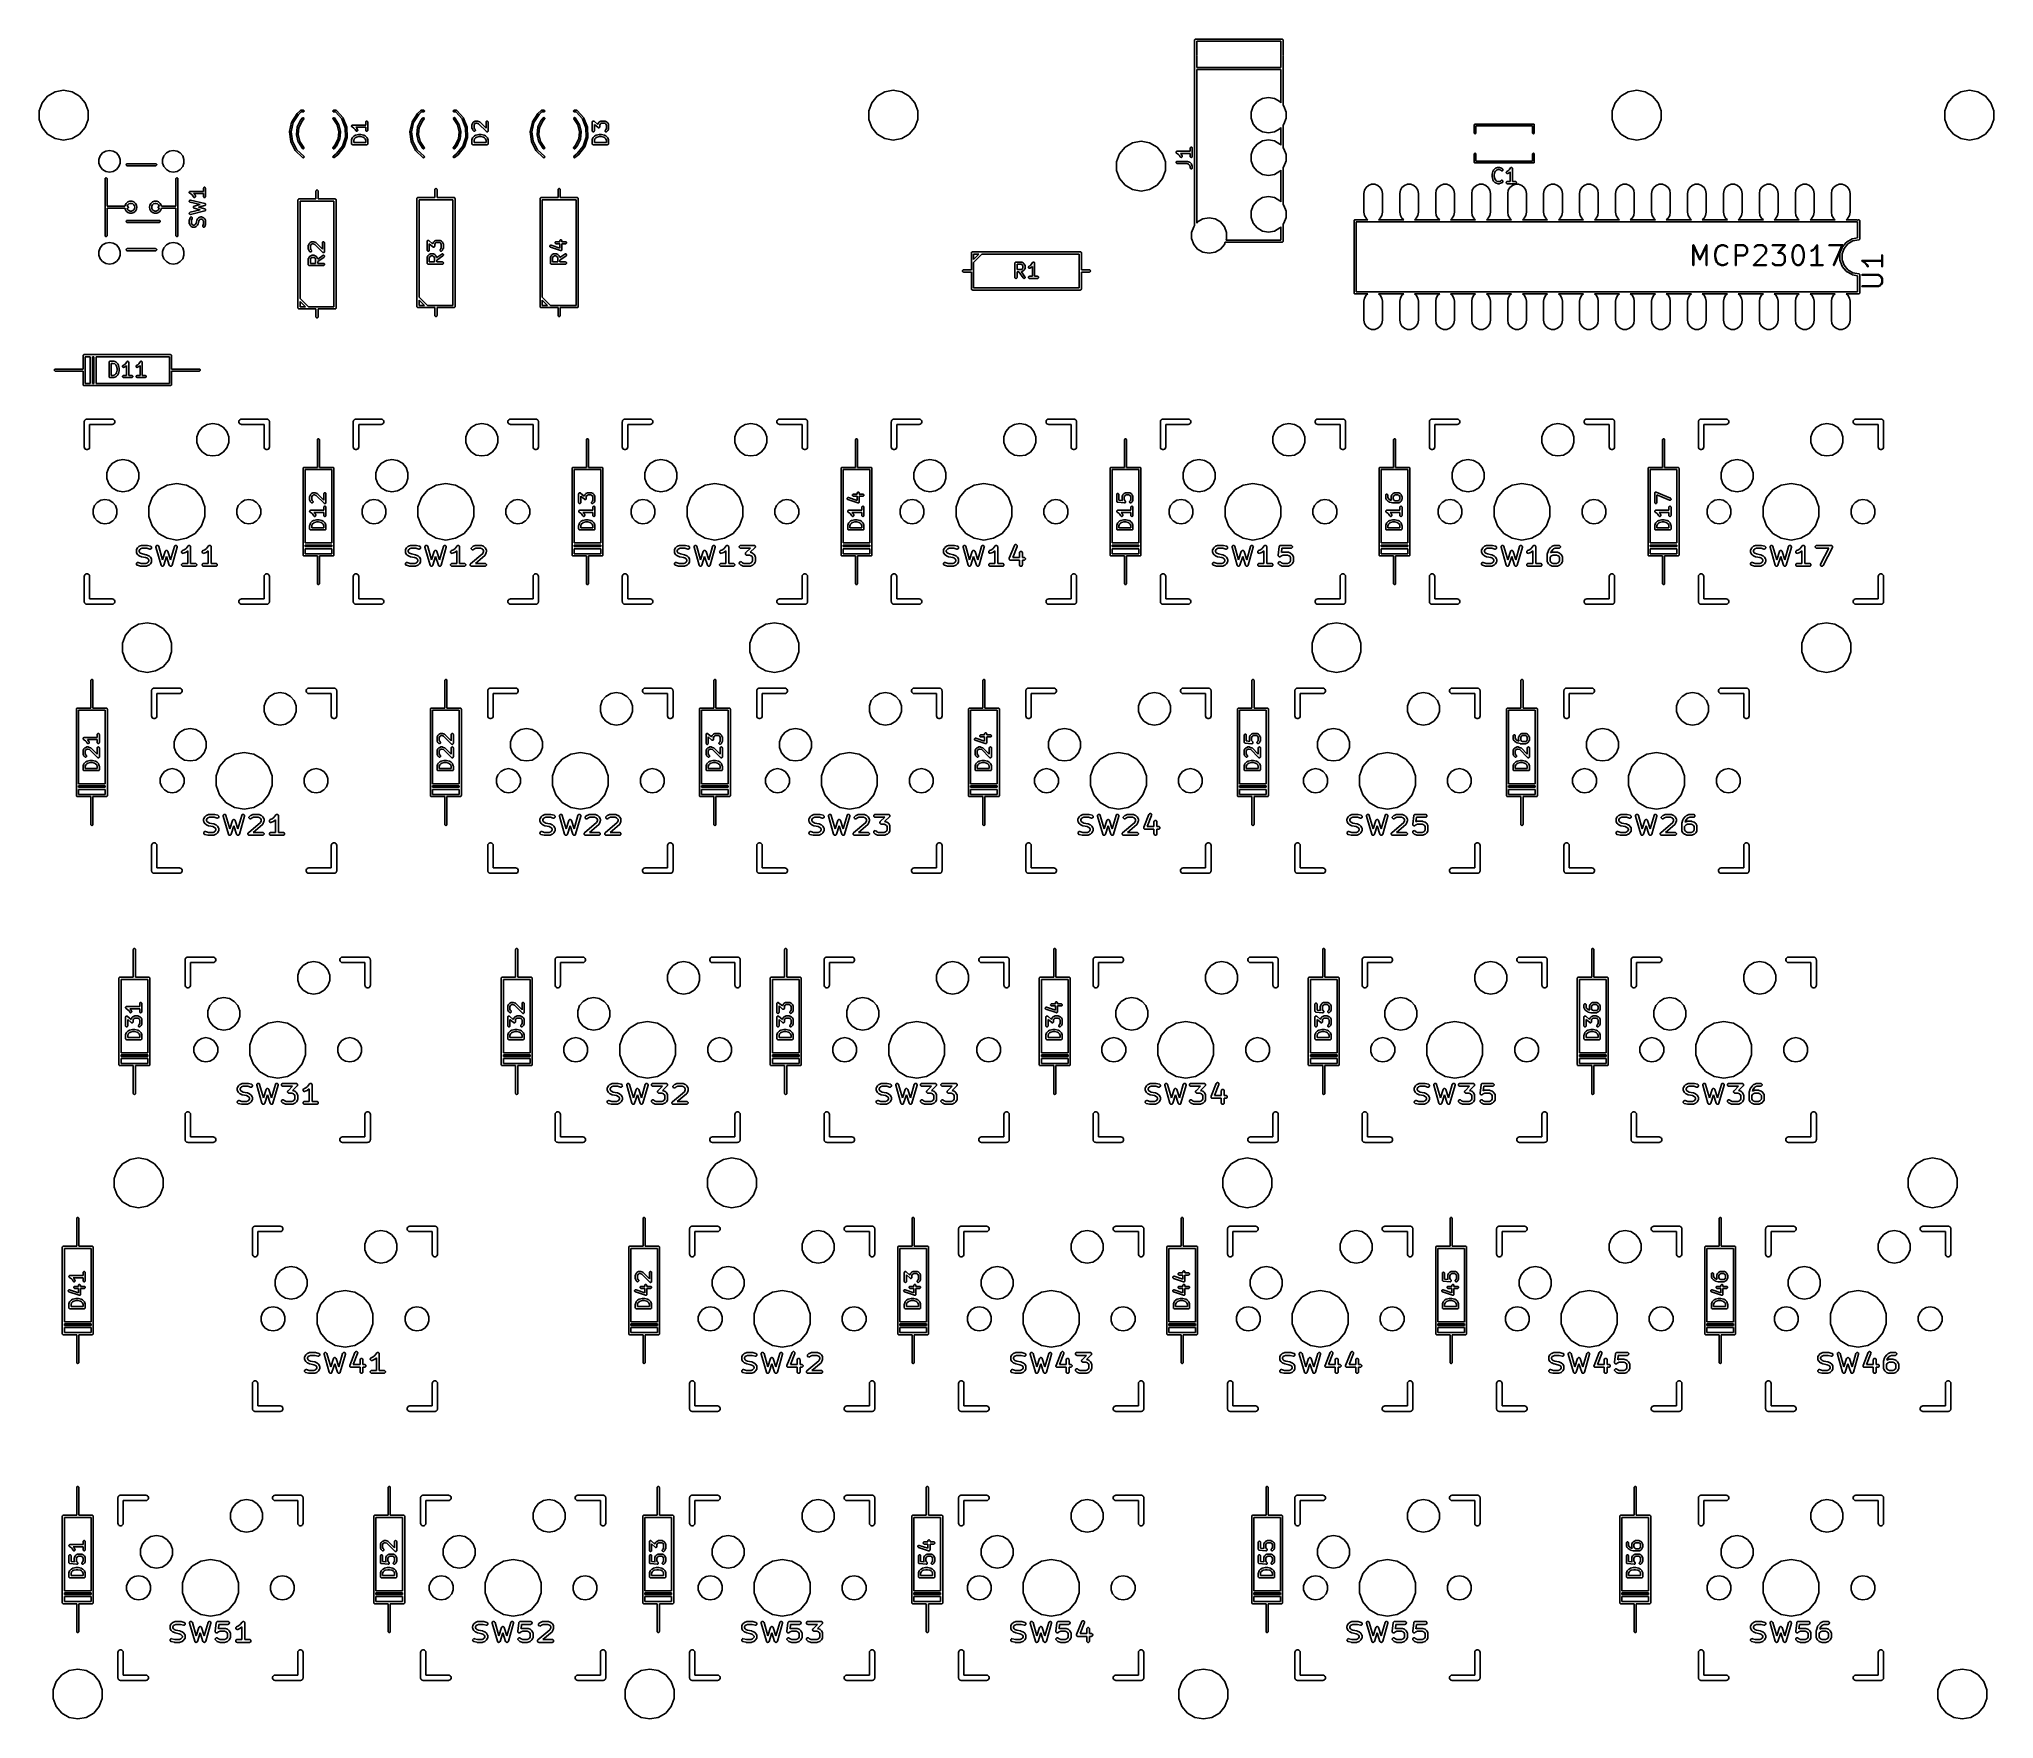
# Model space of a CAD drawing. Extents: x 30 to 168, y -145 to -27.
import ezdxf

# ---------------------------------------------------------------- set-up
doc = ezdxf.new("R2010")
doc.units = 0
doc.header["$MEASUREMENT"] = 0
doc.layers.add('BLACK', color=7, linetype='CONTINUOUS')

msp = doc.modelspace()

# ---------------------------------------------------------------- linework, layer by layer
at = {"layer": 'Black'}
for p, q in [((111.875, -26.7), (111.876, -26.6935)), ((111.875, -27.75), (111.875, -26.7)), ((111.876, -26.687), (111.878, -26.6808)), ((111.876, -26.6935), (111.876, -26.687)), ((111.878, -26.6808), (111.88, -26.6743)), ((111.88, -26.6743), (111.883, -26.6687)), ((111.883, -26.6687), (111.885, -26.6625)), ((111.885, -26.6625), (111.889, -26.6575)), ((111.889, -26.6575), (111.893, -26.6518)), ((111.893, -26.6518), (111.898, -26.6476)), ((111.898, -26.6476), (111.902, -26.6425)), ((111.902, -26.6425), (111.907, -26.6393)), ((111.907, -26.6393), (111.912, -26.635)), ((111.912, -26.635), (111.919, -26.6328)), ((111.919, -26.6328), (111.924, -26.6295)), ((111.924, -26.6295), (111.931, -26.6284)), ((111.931, -26.6284), (111.937, -26.6261)), ((111.937, -26.6261), (111.944, -26.6261)), ((111.944, -26.6261), (111.95, -26.625)), ((111.95, -26.625), (118.05, -26.625)), ((112.025, -26.775), (112.025, -27.75)), ((117.975, -26.775), (112.025, -26.775)), ((117.975, -27.75), (117.975, -26.775)), ((118.05, -26.625), (118.056, -26.6261)), ((118.056, -26.6261), (118.063, -26.6261)), ((118.063, -26.6261), (118.069, -26.6284)), ((118.069, -26.6284), (118.076, -26.6295)), ((118.076, -26.6295), (118.081, -26.6328)), ((118.081, -26.6328), (118.087, -26.635)), ((118.087, -26.635), (118.093, -26.6393)), ((118.093, -26.6393), (118.098, -26.6425)), ((118.098, -26.6425), (118.102, -26.6476)), ((118.102, -26.6476), (118.107, -26.6518)), ((118.107, -26.6518), (118.111, -26.6575)), ((118.111, -26.6575), (118.115, -26.6625)), ((118.115, -26.6625), (118.117, -26.6687)), ((118.117, -26.6687), (118.12, -26.6743)), ((118.12, -26.6743), (118.122, -26.6808)), ((118.122, -26.6808), (118.124, -26.687)), ((118.124, -26.687), (118.124, -26.6935)), ((118.124, -26.6935), (118.125, -26.7)), ((118.125, -26.7), (118.125, -27.75)), ((111.879, -27.775), (111.875, -27.75)), ((111.875, -27.8), (111.879, -27.775)), ((111.875, -28.8), (111.875, -27.8)), ((111.875, -39.7991), (111.875, -28.8)), ((112.025, -27.75), (112.021, -27.775)), ((112.021, -27.775), (112.025, -27.8)), ((112.025, -27.8), (112.025, -28.625)), ((112.025, -28.625), (117.975, -28.625)), ((112.025, -28.775), (112.025, -28.8)), ((117.975, -28.775), (112.025, -28.775)), ((112.025, -28.8), (112.025, -39.6204)), ((117.979, -27.775), (117.975, -27.75)), ((117.975, -27.8), (117.979, -27.775)), ((117.975, -28.625), (117.975, -27.8)), ((117.975, -28.8), (117.975, -28.775)), ((117.975, -31.1204), (117.975, -28.8)), ((118.125, -27.75), (118.121, -27.775)), ((118.121, -27.775), (118.125, -27.8)), ((118.125, -27.8), (118.125, -28.8)), ((118.125, -28.8), (118.125, -31.2991)), ((30.8708, -30.6543), (31.3992, -30.3493)), ((31.3992, -30.3493), (32, -30.2433)), ((32, -30.2433), (32.6008, -30.3493)), ((32.6008, -30.3493), (33.1292, -30.6543)), ((89.4708, -30.6543), (89.9992, -30.3493)), ((89.9992, -30.3493), (90.6, -30.2433)), ((90.6, -30.2433), (91.2008, -30.3493)), ((91.2008, -30.3493), (91.7292, -30.6543)), ((141.971, -30.6543), (142.499, -30.3493)), ((142.499, -30.3493), (143.1, -30.2433)), ((143.1, -30.2433), (143.701, -30.3493)), ((143.701, -30.3493), (144.229, -30.6543)), ((165.471, -30.6543), (165.999, -30.3493)), ((165.999, -30.3493), (166.6, -30.2433)), ((166.6, -30.2433), (167.201, -30.3493)), ((167.201, -30.3493), (167.729, -30.6543)), ((30.27, -31.695), (30.4787, -31.1217)), ((30.27, -32.305), (30.27, -31.695)), ((30.4787, -31.1217), (30.8708, -30.6543)), ((33.1292, -30.6543), (33.5213, -31.1217)), ((33.5213, -31.1217), (33.73, -31.695)), ((33.73, -31.695), (33.73, -32.305)), ((48.4996, -31.8733), (48.7237, -31.666)), ((48.7237, -31.666), (48.7239, -31.6658)), ((48.7239, -31.6658), (48.7254, -31.664)), ((48.7254, -31.664), (48.7379, -31.6568)), ((48.7379, -31.6568), (48.7413, -31.6547)), ((48.7413, -31.6547), (48.7419, -31.6545)), ((48.7419, -31.6545), (48.7435, -31.6536)), ((48.7435, -31.6536), (48.7545, -31.6517)), ((48.7545, -31.6517), (48.7616, -31.6501)), ((48.7616, -31.6501), (48.7628, -31.6502)), ((48.7628, -31.6502), (48.764, -31.65)), ((48.764, -31.65), (48.92, -31.65)), ((48.92, -31.65), (48.9405, -31.6536)), ((48.9405, -31.6536), (48.9586, -31.664)), ((48.9586, -31.664), (48.972, -31.68)), ((48.972, -31.74), (48.9586, -31.756)), ((48.972, -31.68), (48.9791, -31.6996)), ((48.9791, -31.7204), (48.972, -31.74)), ((48.9791, -31.6996), (48.9791, -31.7204)), ((51.0209, -31.6996), (51.028, -31.68)), ((51.0209, -31.7204), (51.0209, -31.6996)), ((51.028, -31.74), (51.0209, -31.7204)), ((51.028, -31.68), (51.0414, -31.664)), ((51.0414, -31.756), (51.028, -31.74)), ((51.0414, -31.664), (51.0595, -31.6536)), ((51.0595, -31.6536), (51.08, -31.65)), ((51.08, -31.65), (51.236, -31.65)), ((51.236, -31.65), (51.2403, -31.6508)), ((51.2403, -31.6508), (51.2443, -31.6506)), ((51.2443, -31.6506), (51.2495, -31.6524)), ((51.2495, -31.6524), (51.2565, -31.6536)), ((51.2565, -31.6536), (51.261, -31.6562)), ((51.261, -31.6562), (51.264, -31.6572)), ((51.264, -31.6572), (51.2675, -31.66)), ((51.2675, -31.66), (51.2746, -31.664)), ((51.2746, -31.664), (51.2784, -31.6686)), ((51.2784, -31.6686), (51.2804, -31.6701)), ((51.2804, -31.6701), (51.7394, -32.1868)), ((56.9996, -31.8733), (57.2237, -31.666)), ((57.2237, -31.666), (57.2239, -31.6658)), ((57.2239, -31.6658), (57.2254, -31.664)), ((57.2254, -31.664), (57.2379, -31.6568)), ((57.2379, -31.6568), (57.2413, -31.6547)), ((57.2413, -31.6547), (57.2419, -31.6545)), ((57.2419, -31.6545), (57.2435, -31.6536)), ((57.2435, -31.6536), (57.2545, -31.6517)), ((57.2545, -31.6517), (57.2616, -31.6501)), ((57.2616, -31.6501), (57.2628, -31.6502)), ((57.2628, -31.6502), (57.264, -31.65)), ((57.264, -31.65), (57.42, -31.65)), ((57.42, -31.65), (57.4405, -31.6536)), ((57.4405, -31.6536), (57.4586, -31.664)), ((57.4586, -31.664), (57.472, -31.68)), ((57.472, -31.74), (57.4586, -31.756)), ((57.472, -31.68), (57.4791, -31.6996)), ((57.4791, -31.7204), (57.472, -31.74)), ((57.4791, -31.6996), (57.4791, -31.7204)), ((59.5209, -31.6996), (59.528, -31.68)), ((59.5209, -31.7204), (59.5209, -31.6996)), ((59.528, -31.74), (59.5209, -31.7204)), ((59.528, -31.68), (59.5414, -31.664)), ((59.5414, -31.756), (59.528, -31.74)), ((59.5414, -31.664), (59.5595, -31.6536)), ((59.5595, -31.6536), (59.58, -31.65)), ((59.58, -31.65), (59.736, -31.65)), ((59.736, -31.65), (59.7403, -31.6508)), ((59.7403, -31.6508), (59.7443, -31.6506)), ((59.7443, -31.6506), (59.7495, -31.6524)), ((59.7495, -31.6524), (59.7565, -31.6536)), ((59.7565, -31.6536), (59.761, -31.6562)), ((59.761, -31.6562), (59.764, -31.6572)), ((59.764, -31.6572), (59.7675, -31.66)), ((59.7675, -31.66), (59.7746, -31.664)), ((59.7746, -31.664), (59.7784, -31.6686)), ((59.7784, -31.6686), (59.7804, -31.6701)), ((59.7804, -31.6701), (60.2394, -32.1868)), ((65.4996, -31.8733), (65.7237, -31.666)), ((65.7237, -31.666), (65.7239, -31.6658)), ((65.7239, -31.6658), (65.7254, -31.664)), ((65.7254, -31.664), (65.7379, -31.6568)), ((65.7379, -31.6568), (65.7413, -31.6547)), ((65.7413, -31.6547), (65.7419, -31.6545)), ((65.7419, -31.6545), (65.7435, -31.6536)), ((65.7435, -31.6536), (65.7545, -31.6517)), ((65.7545, -31.6517), (65.7616, -31.6501)), ((65.7616, -31.6501), (65.7628, -31.6502)), ((65.7628, -31.6502), (65.764, -31.65)), ((65.764, -31.65), (65.92, -31.65)), ((65.92, -31.65), (65.9405, -31.6536)), ((65.9405, -31.6536), (65.9586, -31.664)), ((65.9586, -31.664), (65.972, -31.68)), ((65.972, -31.74), (65.9586, -31.756)), ((65.972, -31.68), (65.9791, -31.6996)), ((65.9791, -31.7204), (65.972, -31.74)), ((65.9791, -31.6996), (65.9791, -31.7204)), ((68.0209, -31.6996), (68.028, -31.68)), ((68.0209, -31.7204), (68.0209, -31.6996)), ((68.028, -31.74), (68.0209, -31.7204)), ((68.028, -31.68), (68.0414, -31.664)), ((68.0414, -31.756), (68.028, -31.74)), ((68.0414, -31.664), (68.0595, -31.6536)), ((68.0595, -31.6536), (68.08, -31.65)), ((68.08, -31.65), (68.236, -31.65)), ((68.236, -31.65), (68.2403, -31.6508)), ((68.2403, -31.6508), (68.2443, -31.6506)), ((68.2443, -31.6506), (68.2495, -31.6524)), ((68.2495, -31.6524), (68.2565, -31.6536)), ((68.2565, -31.6536), (68.261, -31.6562)), ((68.261, -31.6562), (68.264, -31.6572)), ((68.264, -31.6572), (68.2675, -31.66)), ((68.2675, -31.66), (68.2746, -31.664)), ((68.2746, -31.664), (68.2784, -31.6686)), ((68.2784, -31.6686), (68.2804, -31.6701)), ((68.2804, -31.6701), (68.7394, -32.1868)), ((88.87, -31.695), (89.0787, -31.1217)), ((88.87, -32.305), (88.87, -31.695)), ((89.0787, -31.1217), (89.4708, -30.6543)), ((91.7292, -30.6543), (92.1213, -31.1217)), ((92.1213, -31.1217), (92.33, -31.695)), ((92.33, -31.695), (92.33, -32.305)), ((115.864, -31.7821), (116.013, -31.3726)), ((116.013, -31.3726), (116.293, -31.0388)), ((116.293, -31.0388), (116.671, -30.8209)), ((116.671, -30.8209), (117.1, -30.7452)), ((117.1, -30.7452), (117.529, -30.8209)), ((117.529, -30.8209), (117.907, -31.0388)), ((117.907, -31.0388), (117.975, -31.1204)), ((118.125, -31.2991), (118.187, -31.3726)), ((118.187, -31.3726), (118.336, -31.7821)), ((141.37, -31.695), (141.579, -31.1217)), ((141.37, -32.305), (141.37, -31.695)), ((141.579, -31.1217), (141.971, -30.6543)), ((144.229, -30.6543), (144.621, -31.1217)), ((144.621, -31.1217), (144.83, -31.695)), ((144.83, -31.695), (144.83, -32.305)), ((164.87, -31.695), (165.079, -31.1217)), ((164.87, -32.305), (164.87, -31.695)), ((165.079, -31.1217), (165.471, -30.6543)), ((167.729, -30.6543), (168.121, -31.1217)), ((168.121, -31.1217), (168.33, -31.695)), ((168.33, -31.695), (168.33, -32.305)), ((30.4787, -32.8783), (30.27, -32.305)), ((30.8708, -33.3457), (30.4787, -32.8783)), ((33.5213, -32.8783), (33.1292, -33.3457)), ((33.73, -32.305), (33.5213, -32.8783)), ((47.9539, -33.1587), (48.1073, -32.4849)), ((48.2219, -32.5218), (48.0733, -33.1751)), ((48.1073, -32.4849), (48.1153, -32.4657)), ((48.1153, -32.4657), (48.1154, -32.4657)), ((48.1154, -32.4657), (48.4899, -31.8849)), ((48.5867, -31.9563), (48.2219, -32.5218)), ((48.4439, -33.3671), (48.4988, -32.8491)), ((48.4899, -31.8849), (48.4951, -31.8793)), ((48.4951, -31.8793), (48.4996, -31.8733)), ((48.4988, -32.8491), (48.5045, -32.8291)), ((48.4988, -32.8491), (48.4988, -32.8491)), ((48.5045, -32.8291), (48.7333, -32.361)), ((48.617, -32.8722), (48.5644, -33.3692)), ((48.788, -31.77), (48.5867, -31.9563)), ((48.8379, -32.4203), (48.617, -32.8722)), ((48.7333, -32.361), (48.7376, -32.3551)), ((48.7376, -32.3551), (48.7412, -32.3488)), ((48.7412, -32.3488), (48.874, -32.1905)), ((48.92, -31.77), (48.788, -31.77)), ((48.966, -32.2676), (48.8379, -32.4203)), ((48.874, -32.1905), (48.89, -32.1771)), ((48.89, -32.1771), (48.9096, -32.17)), ((48.9096, -32.17), (48.9304, -32.1699)), ((48.9405, -31.7664), (48.92, -31.77)), ((48.9304, -32.1699), (48.95, -32.1771)), ((48.9586, -31.756), (48.9405, -31.7664)), ((48.95, -32.1771), (48.966, -32.1905)), ((48.966, -32.1905), (48.9764, -32.2085)), ((48.9764, -32.2496), (48.966, -32.2676)), ((48.9764, -32.2085), (48.98, -32.229)), ((48.98, -32.229), (48.9764, -32.2496)), ((51.0203, -32.2227), (51.0261, -32.2027)), ((51.0218, -32.2435), (51.0203, -32.2227)), ((51.0302, -32.2625), (51.0218, -32.2435)), ((51.0261, -32.2027), (51.0384, -32.1858)), ((51.3152, -32.6859), (51.0302, -32.2625)), ((51.0384, -32.1858), (51.0556, -32.1742)), ((51.0595, -31.7664), (51.0414, -31.756)), ((51.0556, -32.1742), (51.0759, -32.1692)), ((51.08, -31.77), (51.0595, -31.7664)), ((51.0759, -32.1692), (51.0966, -32.1714)), ((51.2086, -31.77), (51.08, -31.77)), ((51.0966, -32.1714), (51.1153, -32.1805)), ((51.1153, -32.1805), (51.1298, -32.1955)), ((51.1298, -32.1955), (51.4207, -32.6277)), ((51.6427, -32.2586), (51.2086, -31.77)), ((51.4357, -33.171), (51.3152, -32.6859)), ((51.4207, -32.6277), (51.4207, -32.6277)), ((51.4207, -32.6277), (51.4291, -32.6467)), ((51.4291, -32.6467), (51.5547, -33.1523)), ((51.8895, -32.8814), (51.6427, -32.2586)), ((51.7394, -32.1868), (51.7394, -32.1868)), ((51.7394, -32.1868), (51.7503, -32.2045)), ((51.7503, -32.2045), (52.005, -32.847)), ((51.9085, -33.5511), (51.8895, -32.8814)), ((52.005, -32.847), (52.0092, -32.8674)), ((52.0092, -32.8674), (52.0092, -32.8675)), ((52.0092, -32.8675), (52.0287, -33.5583)), ((52.3375, -32.7652), (52.3385, -32.7611)), ((52.3385, -32.7741), (52.3375, -32.7652)), ((52.3385, -32.757), (52.3416, -32.7486)), ((52.3385, -32.7611), (52.3385, -32.757)), ((52.3385, -32.783), (52.3385, -32.7741)), ((52.3399, -32.7869), (52.3385, -32.783)), ((52.3404, -32.7911), (52.3399, -32.7869)), ((52.3444, -32.7991), (52.3404, -32.7911)), ((52.3416, -32.7486), (52.3437, -32.7399)), ((52.3437, -32.7399), (52.346, -32.7364)), ((52.3474, -32.8075), (52.3444, -32.7991)), ((52.346, -32.7364), (52.3474, -32.7325)), ((52.3474, -32.7325), (52.3532, -32.7256)), ((52.3501, -32.8107), (52.3474, -32.8075)), ((52.3519, -32.8144), (52.3501, -32.8107)), ((52.3584, -32.8206), (52.3519, -32.8144)), ((52.3532, -32.7256), (52.3581, -32.7182)), ((52.3581, -32.7182), (52.3615, -32.7157)), ((52.3642, -32.8275), (52.3584, -32.8206)), ((52.3615, -32.7157), (52.3642, -32.7125)), ((52.3642, -32.7125), (52.3719, -32.7081)), ((52.3678, -32.8295), (52.3642, -32.8275)), ((52.3708, -32.8324), (52.3678, -32.8295)), ((52.5075, -32.9235), (52.3708, -32.8324)), ((52.3719, -32.7081), (52.3791, -32.7028)), ((52.3791, -32.7028), (52.3831, -32.7016)), ((52.3831, -32.7016), (52.3867, -32.6995)), ((52.3867, -32.6995), (52.3955, -32.698)), ((52.3955, -32.698), (52.4041, -32.6955)), ((52.4041, -32.6955), (52.4083, -32.6957)), ((52.4083, -32.6957), (52.4124, -32.695)), ((52.4124, -32.695), (53.3374, -32.695)), ((52.5888, -33.0049), (52.5075, -32.9235)), ((52.631, -33.0893), (52.5888, -33.0049)), ((52.6465, -33.1102), (52.631, -33.0893)), ((53.3374, -32.845), (52.6411, -32.845)), ((52.6411, -32.845), (52.7035, -32.9074)), ((52.6683, -33.1245), (52.6465, -33.1102)), ((52.6936, -33.1306), (52.6683, -33.1245)), ((52.7195, -33.1276), (52.6936, -33.1306)), ((52.7035, -32.9074), (52.7104, -32.9173)), ((52.7104, -32.9173), (52.7176, -32.9269)), ((52.7176, -32.9269), (52.7652, -33.0222)), ((52.7428, -33.116), (52.7195, -33.1276)), ((52.7607, -33.097), (52.7428, -33.116)), ((52.771, -33.0731), (52.7607, -33.097)), ((52.7652, -33.0222), (52.7726, -33.0471)), ((52.7726, -33.0471), (52.771, -33.0731)), ((53.3374, -32.4843), (53.3419, -32.4586)), ((53.3374, -32.695), (53.3374, -32.4843)), ((53.3374, -33.0557), (53.3374, -32.845)), ((53.3419, -33.0814), (53.3374, -33.0557)), ((53.3419, -32.4586), (53.3549, -32.4361)), ((53.3549, -33.1039), (53.3419, -33.0814)), ((53.3549, -32.4361), (53.3749, -32.4193)), ((53.3749, -33.1207), (53.3549, -33.1039)), ((53.3749, -32.4193), (53.3994, -32.4104)), ((53.3994, -33.1296), (53.3749, -33.1207)), ((53.3994, -32.4104), (53.4254, -32.4104)), ((53.4254, -33.1296), (53.3994, -33.1296)), ((53.4254, -32.4104), (53.4499, -32.4193)), ((53.4499, -33.1207), (53.4254, -33.1296)), ((53.4499, -32.4193), (53.4698, -32.4361)), ((53.4698, -33.1039), (53.4499, -33.1207)), ((53.4698, -32.4361), (53.4829, -32.4586)), ((53.4829, -33.0814), (53.4698, -33.1039)), ((53.4829, -32.4586), (53.4874, -32.4843)), ((53.4874, -33.0557), (53.4829, -33.0814)), ((53.4874, -32.4843), (53.4874, -33.0557)), ((56.4539, -33.1587), (56.6073, -32.4849)), ((56.7219, -32.5218), (56.5733, -33.1751)), ((56.6073, -32.4849), (56.6153, -32.4657)), ((56.6153, -32.4657), (56.6154, -32.4657)), ((56.6154, -32.4657), (56.9899, -31.8849)), ((57.0867, -31.9563), (56.7219, -32.5218)), ((56.9439, -33.3671), (56.9988, -32.8491)), ((56.9899, -31.8849), (56.9951, -31.8793)), ((56.9951, -31.8793), (56.9996, -31.8733)), ((56.9988, -32.8491), (57.0045, -32.8291)), ((56.9988, -32.8491), (56.9988, -32.8491)), ((57.0045, -32.8291), (57.2333, -32.361)), ((57.117, -32.8722), (57.0644, -33.3692)), ((57.288, -31.77), (57.0867, -31.9563)), ((57.3379, -32.4203), (57.117, -32.8722)), ((57.2333, -32.361), (57.2376, -32.3551)), ((57.2376, -32.3551), (57.2412, -32.3488)), ((57.2412, -32.3488), (57.374, -32.1905)), ((57.42, -31.77), (57.288, -31.77)), ((57.466, -32.2676), (57.3379, -32.4203)), ((57.374, -32.1905), (57.39, -32.1771)), ((57.39, -32.1771), (57.4096, -32.17)), ((57.4096, -32.17), (57.4304, -32.1699)), ((57.4405, -31.7664), (57.42, -31.77)), ((57.4304, -32.1699), (57.45, -32.1771)), ((57.4586, -31.756), (57.4405, -31.7664)), ((57.45, -32.1771), (57.466, -32.1905)), ((57.466, -32.1905), (57.4764, -32.2085)), ((57.4764, -32.2496), (57.466, -32.2676)), ((57.4764, -32.2085), (57.48, -32.229)), ((57.48, -32.229), (57.4764, -32.2496)), ((59.5203, -32.2227), (59.5261, -32.2027)), ((59.5218, -32.2435), (59.5203, -32.2227)), ((59.5302, -32.2625), (59.5218, -32.2435)), ((59.5261, -32.2027), (59.5384, -32.1858)), ((59.8152, -32.6859), (59.5302, -32.2625)), ((59.5384, -32.1858), (59.5556, -32.1742)), ((59.5595, -31.7664), (59.5414, -31.756)), ((59.5556, -32.1742), (59.5759, -32.1692)), ((59.58, -31.77), (59.5595, -31.7664)), ((59.5759, -32.1692), (59.5966, -32.1714)), ((59.7086, -31.77), (59.58, -31.77)), ((59.5966, -32.1714), (59.6153, -32.1805)), ((59.6153, -32.1805), (59.6298, -32.1955)), ((59.6298, -32.1955), (59.9207, -32.6277)), ((60.1427, -32.2586), (59.7086, -31.77)), ((59.9357, -33.171), (59.8152, -32.6859)), ((59.9207, -32.6277), (59.9207, -32.6277)), ((59.9207, -32.6277), (59.9291, -32.6467)), ((59.9291, -32.6467), (60.0547, -33.1523)), ((60.3895, -32.8814), (60.1427, -32.2586)), ((60.2394, -32.1868), (60.2394, -32.1868)), ((60.2394, -32.1868), (60.2503, -32.2045)), ((60.2503, -32.2045), (60.505, -32.847)), ((60.4085, -33.5511), (60.3895, -32.8814)), ((60.505, -32.847), (60.5092, -32.8674)), ((60.5092, -32.8674), (60.5092, -32.8675)), ((60.5092, -32.8675), (60.5287, -33.5583)), ((60.8374, -32.6748), (60.8381, -32.6705)), ((60.8374, -32.9129), (60.8374, -32.6748)), ((60.8381, -32.9171), (60.8374, -32.9129)), ((60.8379, -32.6662), (60.8404, -32.6578)), ((60.8381, -32.6705), (60.8379, -32.6662)), ((60.8379, -32.9214), (60.8381, -32.9171)), ((60.8404, -32.9299), (60.8379, -32.9214)), ((60.8404, -32.6578), (60.8419, -32.6491)), ((60.8419, -32.9385), (60.8404, -32.9299)), ((60.8419, -32.6491), (60.8441, -32.6454)), ((60.8441, -32.9423), (60.8419, -32.9385)), ((60.8441, -32.6454), (60.8453, -32.6412)), ((60.8453, -32.9464), (60.8441, -32.9423)), ((60.8453, -32.6412), (60.8929, -32.546)), ((60.8929, -33.0416), (60.8453, -32.9464)), ((60.8929, -32.546), (60.9001, -32.5363)), ((60.9001, -33.0513), (60.8929, -33.0416)), ((60.9001, -32.5363), (60.907, -32.5265)), ((60.907, -33.0611), (60.9001, -33.0513)), ((60.907, -32.5265), (60.9546, -32.4789)), ((60.9546, -33.1087), (60.907, -33.0611)), ((60.9546, -32.4789), (60.9644, -32.472)), ((60.9759, -33.1237), (60.9546, -33.1087)), ((60.9644, -32.472), (60.9741, -32.4648)), ((60.9741, -32.4648), (61.0693, -32.4172)), ((61.0011, -33.1304), (60.9759, -33.1237)), ((61.0216, -32.624), (60.9874, -32.6925)), ((60.9874, -32.6925), (60.9874, -32.8952)), ((60.9874, -32.8952), (61.0216, -32.9637)), ((61.027, -33.1282), (61.0011, -33.1304)), ((61.052, -32.5935), (61.0216, -32.624)), ((61.0216, -32.9637), (61.0607, -33.0027)), ((61.0506, -33.1172), (61.027, -33.1282)), ((61.0691, -33.0987), (61.0506, -33.1172)), ((61.1206, -32.5593), (61.052, -32.5935)), ((61.0607, -33.0027), (61.0756, -33.024)), ((61.0801, -33.0751), (61.0691, -33.0987)), ((61.0693, -32.4172), (61.0735, -32.416)), ((61.0735, -32.416), (61.0772, -32.4138)), ((61.0756, -33.024), (61.0823, -33.0492)), ((61.0772, -32.4138), (61.0859, -32.4123)), ((61.0823, -33.0492), (61.0801, -33.0751)), ((61.0859, -32.4123), (61.0943, -32.4098)), ((61.0943, -32.4098), (61.0986, -32.41)), ((61.0986, -32.41), (61.1029, -32.4093)), ((61.1029, -32.4093), (61.1981, -32.4093)), ((61.1859, -32.5593), (61.1206, -32.5593)), ((61.3004, -32.5975), (61.1859, -32.5593)), ((61.1981, -32.4093), (61.2099, -32.4114)), ((61.2099, -32.4114), (61.2218, -32.4131)), ((61.2218, -32.4131), (61.3647, -32.4608)), ((61.8593, -33.1564), (61.3004, -32.5975)), ((61.3647, -32.4608), (61.3685, -32.4628)), ((61.3685, -32.4628), (61.3726, -32.4639)), ((61.3726, -32.4639), (61.3798, -32.469)), ((61.3798, -32.469), (61.3876, -32.4732)), ((61.3876, -32.4732), (61.3904, -32.4764)), ((61.3904, -32.4764), (61.394, -32.4789)), ((61.394, -32.4789), (61.8374, -32.9223)), ((61.8374, -32.4843), (61.8419, -32.4586)), ((61.8374, -32.9223), (61.8374, -32.4843)), ((61.8419, -32.4586), (61.8549, -32.4361)), ((61.8549, -32.4361), (61.8749, -32.4193)), ((61.8749, -32.4193), (61.8994, -32.4104)), ((61.8994, -32.4104), (61.9254, -32.4104)), ((61.9254, -32.4104), (61.9499, -32.4193)), ((61.9499, -32.4193), (61.9698, -32.4361)), ((61.9698, -32.4361), (61.9829, -32.4586)), ((61.9829, -33.129), (61.978, -33.1375)), ((61.9829, -32.4586), (61.9874, -32.4843)), ((61.9834, -33.1257), (61.9829, -33.129)), ((61.9848, -33.1227), (61.9834, -33.1257)), ((61.9857, -33.113), (61.9848, -33.1227)), ((61.9874, -33.1033), (61.9857, -33.113)), ((61.9874, -32.4843), (61.9874, -33.1033)), ((64.9539, -33.1587), (65.1073, -32.4849)), ((65.2219, -32.5218), (65.0733, -33.1751)), ((65.1073, -32.4849), (65.1153, -32.4657)), ((65.1153, -32.4657), (65.1154, -32.4657)), ((65.1154, -32.4657), (65.4899, -31.8849)), ((65.5867, -31.9563), (65.2219, -32.5218)), ((65.4439, -33.3671), (65.4988, -32.8491)), ((65.4899, -31.8849), (65.4951, -31.8793)), ((65.4951, -31.8793), (65.4996, -31.8733)), ((65.4988, -32.8491), (65.5045, -32.8291)), ((65.4988, -32.8491), (65.4988, -32.8491)), ((65.5045, -32.8291), (65.7333, -32.361)), ((65.617, -32.8722), (65.5644, -33.3692)), ((65.788, -31.77), (65.5867, -31.9563)), ((65.8379, -32.4203), (65.617, -32.8722)), ((65.7333, -32.361), (65.7376, -32.3551)), ((65.7376, -32.3551), (65.7412, -32.3488)), ((65.7412, -32.3488), (65.874, -32.1905)), ((65.92, -31.77), (65.788, -31.77)), ((65.966, -32.2676), (65.8379, -32.4203)), ((65.874, -32.1905), (65.89, -32.1771)), ((65.89, -32.1771), (65.9096, -32.17)), ((65.9096, -32.17), (65.9304, -32.1699)), ((65.9405, -31.7664), (65.92, -31.77)), ((65.9304, -32.1699), (65.95, -32.1771)), ((65.9586, -31.756), (65.9405, -31.7664)), ((65.95, -32.1771), (65.966, -32.1905)), ((65.966, -32.1905), (65.9764, -32.2085)), ((65.9764, -32.2496), (65.966, -32.2676)), ((65.9764, -32.2085), (65.98, -32.229)), ((65.98, -32.229), (65.9764, -32.2496)), ((68.0203, -32.2227), (68.0261, -32.2027)), ((68.0218, -32.2435), (68.0203, -32.2227)), ((68.0302, -32.2625), (68.0218, -32.2435)), ((68.0261, -32.2027), (68.0384, -32.1858)), ((68.3152, -32.6859), (68.0302, -32.2625)), ((68.0384, -32.1858), (68.0556, -32.1742)), ((68.0595, -31.7664), (68.0414, -31.756)), ((68.0556, -32.1742), (68.0759, -32.1692)), ((68.08, -31.77), (68.0595, -31.7664)), ((68.0759, -32.1692), (68.0966, -32.1714)), ((68.2086, -31.77), (68.08, -31.77)), ((68.0966, -32.1714), (68.1153, -32.1805)), ((68.1153, -32.1805), (68.1298, -32.1955)), ((68.1298, -32.1955), (68.4207, -32.6277)), ((68.6427, -32.2586), (68.2086, -31.77)), ((68.4357, -33.171), (68.3152, -32.6859)), ((68.4207, -32.6277), (68.4207, -32.6277)), ((68.4207, -32.6277), (68.4291, -32.6467)), ((68.4291, -32.6467), (68.5547, -33.1523)), ((68.8895, -32.8814), (68.6427, -32.2586)), ((68.7394, -32.1868), (68.7394, -32.1868)), ((68.7394, -32.1868), (68.7503, -32.2045)), ((68.7503, -32.2045), (69.005, -32.847)), ((68.9085, -33.5511), (68.8895, -32.8814)), ((69.005, -32.847), (69.0092, -32.8674)), ((69.0092, -32.8674), (69.0092, -32.8675)), ((69.0092, -32.8675), (69.0287, -33.5583)), ((69.3374, -32.4843), (69.3387, -32.4771)), ((69.3374, -33.1033), (69.3374, -32.4843)), ((69.3419, -33.129), (69.3374, -33.1033)), ((69.3387, -32.4771), (69.3388, -32.4697)), ((69.3388, -32.4697), (69.3409, -32.4643)), ((69.3409, -32.4643), (69.3419, -32.4586)), ((69.3419, -32.4586), (69.3456, -32.4523)), ((69.3549, -33.1515), (69.3419, -33.129)), ((69.3456, -32.4523), (69.3482, -32.4454)), ((69.3482, -32.4454), (69.352, -32.4411)), ((69.352, -32.4411), (69.3549, -32.4361)), ((69.3549, -32.4361), (69.3605, -32.4314)), ((69.3605, -32.4314), (69.3654, -32.4258)), ((69.3654, -32.4258), (69.3704, -32.4231)), ((69.3704, -32.4231), (69.3749, -32.4193)), ((69.3749, -32.4193), (69.3818, -32.4168)), ((69.3818, -32.4168), (69.3882, -32.4133)), ((69.3882, -32.4133), (69.3939, -32.4124)), ((69.3939, -32.4124), (69.3994, -32.4104)), ((69.3994, -32.4104), (69.4067, -32.4104)), ((69.4067, -32.4104), (69.4139, -32.4093)), ((69.4139, -32.4093), (69.4196, -32.4104)), ((69.4196, -32.4104), (69.4254, -32.4104)), ((69.4254, -32.4104), (69.4323, -32.4129)), ((69.4323, -32.4129), (69.4395, -32.4144)), ((69.4395, -32.4144), (69.4444, -32.4174)), ((69.4444, -32.4174), (69.4499, -32.4193)), ((69.4499, -32.4193), (69.4555, -32.424)), ((69.4555, -32.424), (69.4618, -32.4278)), ((69.4618, -32.4278), (69.7218, -32.6553)), ((69.4829, -33.129), (69.4698, -33.1515)), ((69.4874, -33.1033), (69.4829, -33.129)), ((69.7439, -32.8741), (69.4874, -32.6496)), ((69.4874, -32.6496), (69.4874, -33.1033)), ((69.7218, -32.6553), (69.7229, -32.6491)), ((69.7229, -32.6491), (69.725, -32.6454)), ((69.725, -32.6454), (69.7263, -32.6412)), ((69.7263, -32.6412), (69.7739, -32.546)), ((69.7502, -32.8779), (69.7439, -32.8741)), ((69.7558, -32.8826), (69.7502, -32.8779)), ((69.7613, -32.8846), (69.7558, -32.8826)), ((69.7662, -32.8876), (69.7613, -32.8846)), ((69.7734, -32.889), (69.7662, -32.8876)), ((69.7803, -32.8915), (69.7734, -32.889)), ((69.7739, -32.546), (69.781, -32.5363)), ((69.7861, -32.8915), (69.7803, -32.8915)), ((69.781, -32.5363), (69.7879, -32.5265)), ((69.7918, -32.8926), (69.7861, -32.8915)), ((69.7879, -32.5265), (69.8355, -32.4789)), ((69.799, -32.8915), (69.7918, -32.8926)), ((69.8064, -32.8915), (69.799, -32.8915)), ((69.8118, -32.8895), (69.8064, -32.8915)), ((69.8175, -32.8886), (69.8118, -32.8895)), ((69.8239, -32.8851), (69.8175, -32.8886)), ((69.8308, -32.8826), (69.8239, -32.8851)), ((69.8353, -32.8789), (69.8308, -32.8826)), ((69.8403, -32.8761), (69.8353, -32.8789)), ((69.8355, -32.4789), (69.8454, -32.472)), ((69.8452, -32.8705), (69.8403, -32.8761)), ((69.8508, -32.8658), (69.8452, -32.8705)), ((69.8454, -32.472), (69.855, -32.4648)), ((69.8537, -32.8608), (69.8508, -32.8658)), ((69.8575, -32.8565), (69.8537, -32.8608)), ((69.855, -32.4648), (69.9503, -32.4172)), ((69.8601, -32.8496), (69.8575, -32.8565)), ((69.8638, -32.8433), (69.8601, -32.8496)), ((69.8648, -32.8376), (69.8638, -32.8433)), ((69.8669, -32.8322), (69.8648, -32.8376)), ((69.8671, -32.8248), (69.8669, -32.8322)), ((69.8683, -32.8176), (69.8671, -32.8248)), ((69.9026, -32.624), (69.8683, -32.6925)), ((69.8683, -32.6925), (69.8683, -32.8176)), ((69.933, -32.5935), (69.9026, -32.624)), ((70.0015, -32.5593), (69.933, -32.5935)), ((69.9503, -32.4172), (69.9544, -32.416)), ((69.9544, -32.416), (69.9582, -32.4138)), ((69.9582, -32.4138), (69.9668, -32.4123)), ((69.9668, -32.4123), (69.9752, -32.4098)), ((69.9752, -32.4098), (69.9796, -32.41)), ((69.9796, -32.41), (69.9838, -32.4093)), ((69.9838, -32.4093), (70.2219, -32.4093)), ((70.2042, -32.5593), (70.0015, -32.5593)), ((70.2727, -32.5935), (70.2042, -32.5593)), ((70.2219, -32.4093), (70.2262, -32.41)), ((70.2262, -32.41), (70.2305, -32.4098)), ((70.2305, -32.4098), (70.2389, -32.4123)), ((70.2389, -32.4123), (70.2476, -32.4138)), ((70.2424, -33.0968), (70.2492, -33.0716)), ((70.2447, -33.1227), (70.2424, -33.0968)), ((70.2557, -33.1464), (70.2447, -33.1227)), ((70.2476, -32.4138), (70.2513, -32.416)), ((70.2492, -33.0716), (70.2641, -33.0503)), ((70.2513, -32.416), (70.2554, -32.4172)), ((70.2554, -32.4172), (70.3507, -32.4648)), ((70.2641, -33.0503), (70.3031, -33.0113)), ((70.3031, -32.624), (70.2727, -32.5935)), ((70.3374, -32.6925), (70.3031, -32.624)), ((70.3031, -33.0113), (70.3374, -32.9428)), ((70.3374, -32.9428), (70.3374, -32.6925)), ((70.3507, -32.4648), (70.3603, -32.472)), ((70.3603, -32.472), (70.3702, -32.4789)), ((70.3702, -32.4789), (70.4178, -32.5265)), ((70.4178, -33.1087), (70.3702, -33.1564)), ((70.4178, -32.5265), (70.4247, -32.5363)), ((70.4247, -33.0989), (70.4178, -33.1087)), ((70.4247, -32.5363), (70.4318, -32.546)), ((70.4318, -33.0893), (70.4247, -33.0989)), ((70.4318, -32.546), (70.4795, -32.6412)), ((70.4795, -32.994), (70.4318, -33.0893)), ((70.4795, -32.6412), (70.4807, -32.6454)), ((70.4807, -32.9899), (70.4795, -32.994)), ((70.4807, -32.6454), (70.4829, -32.6491)), ((70.4829, -32.9861), (70.4807, -32.9899)), ((70.4829, -32.6491), (70.4844, -32.6578)), ((70.4844, -32.9775), (70.4829, -32.9861)), ((70.4844, -32.6578), (70.4869, -32.6662)), ((70.4869, -32.9691), (70.4844, -32.9775)), ((70.4869, -32.6662), (70.4866, -32.6705)), ((70.4866, -32.6705), (70.4874, -32.6748)), ((70.4874, -32.9605), (70.4866, -32.9647)), ((70.4866, -32.9647), (70.4869, -32.9691)), ((70.4874, -32.6748), (70.4874, -32.9605)), ((89.0787, -32.8783), (88.87, -32.305)), ((89.4708, -33.3457), (89.0787, -32.8783)), ((92.1213, -32.8783), (91.7292, -33.3457)), ((92.33, -32.305), (92.1213, -32.8783)), ((115.864, -32.2179), (115.864, -31.7821)), ((116.013, -32.6274), (115.864, -32.2179)), ((116.293, -32.9612), (116.013, -32.6274)), ((116.671, -33.1791), (116.293, -32.9612)), ((117.907, -32.9612), (117.529, -33.1791)), ((117.975, -32.8796), (117.907, -32.9612)), ((117.975, -34.1204), (117.975, -32.8796)), ((118.187, -32.6274), (118.125, -32.7009)), ((118.125, -32.7009), (118.125, -34.2991)), ((118.336, -32.2179), (118.187, -32.6274)), ((118.336, -31.7821), (118.336, -32.2179)), ((131.63, -32.69), (131.631, -32.6848)), ((131.63, -33.25), (131.63, -32.69)), ((131.631, -32.6796), (131.633, -32.6747)), ((131.631, -32.6848), (131.631, -32.6796)), ((131.633, -32.6747), (131.634, -32.6695)), ((131.634, -32.6695), (131.636, -32.6649)), ((131.636, -32.6649), (131.638, -32.66)), ((131.638, -32.66), (131.641, -32.656)), ((131.641, -32.656), (131.644, -32.6514)), ((131.644, -32.6514), (131.648, -32.6481)), ((131.648, -32.6481), (131.651, -32.644)), ((131.651, -32.644), (131.656, -32.6414)), ((131.656, -32.6414), (131.66, -32.638)), ((131.66, -32.638), (131.665, -32.6362)), ((131.665, -32.6362), (131.669, -32.6336)), ((131.669, -32.6336), (131.675, -32.6327)), ((131.675, -32.6327), (131.68, -32.6309)), ((131.68, -32.6309), (131.685, -32.6309)), ((131.685, -32.6309), (131.69, -32.63)), ((131.69, -32.63), (135.81, -32.63)), ((135.75, -32.75), (131.75, -32.75)), ((131.75, -32.75), (131.75, -33.25)), ((135.75, -33.25), (135.75, -32.75)), ((135.81, -32.63), (135.815, -32.6309)), ((135.815, -32.6309), (135.82, -32.6309)), ((135.82, -32.6309), (135.825, -32.6327)), ((135.825, -32.6327), (135.831, -32.6336)), ((135.831, -32.6336), (135.835, -32.6362)), ((135.835, -32.6362), (135.84, -32.638)), ((135.84, -32.638), (135.844, -32.6414)), ((135.844, -32.6414), (135.849, -32.644)), ((135.849, -32.644), (135.852, -32.6481)), ((135.852, -32.6481), (135.856, -32.6514)), ((135.856, -32.6514), (135.859, -32.656)), ((135.859, -32.656), (135.862, -32.66)), ((135.862, -32.66), (135.864, -32.6649)), ((135.864, -32.6649), (135.866, -32.6695)), ((135.866, -32.6695), (135.867, -32.6747)), ((135.867, -32.6747), (135.869, -32.6796)), ((135.869, -32.6796), (135.869, -32.6848)), ((135.869, -32.6848), (135.87, -32.69)), ((135.87, -32.69), (135.87, -33.25)), ((141.579, -32.8783), (141.37, -32.305)), ((141.971, -33.3457), (141.579, -32.8783)), ((144.621, -32.8783), (144.229, -33.3457)), ((144.83, -32.305), (144.621, -32.8783)), ((165.079, -32.8783), (164.87, -32.305)), ((165.471, -33.3457), (165.079, -32.8783)), ((168.121, -32.8783), (167.729, -33.3457)), ((168.33, -32.305), (168.121, -32.8783)), ((31.3992, -33.6507), (30.8708, -33.3457)), ((32, -33.7567), (31.3992, -33.6507)), ((32.6008, -33.6507), (32, -33.7567)), ((33.1292, -33.3457), (32.6008, -33.6507)), ((34.9884, -34.5312), (35.25, -34.4851)), ((35.25, -34.4851), (35.5116, -34.5312)), ((39.4884, -34.5312), (39.75, -34.4851)), ((39.75, -34.4851), (40.0116, -34.5312)), ((47.9529, -33.1796), (47.9539, -33.1588)), ((48.0393, -33.8653), (47.9529, -33.1796)), ((47.9539, -33.1588), (47.9539, -33.1587)), ((48.0454, -33.8852), (48.0393, -33.8653)), ((48.0393, -33.8653), (48.0393, -33.8653)), ((48.3611, -34.5), (48.0454, -33.8852)), ((48.0733, -33.1751), (48.157, -33.8398)), ((48.157, -33.8398), (48.463, -34.4358)), ((48.3737, -34.5166), (48.3611, -34.5)), ((48.4446, -33.3775), (48.4439, -33.3671)), ((48.4439, -33.3671), (48.4439, -33.3671)), ((48.4453, -33.3879), (48.4446, -33.3775)), ((48.571, -33.8935), (48.4453, -33.3879)), ((48.4453, -33.3879), (48.4453, -33.3879)), ((48.463, -34.4358), (48.9622, -34.8983)), ((48.5644, -33.3692), (48.6849, -33.8543)), ((48.5794, -33.9125), (48.571, -33.8935)), ((48.571, -33.8935), (48.571, -33.8935)), ((48.8704, -34.3446), (48.5794, -33.9125)), ((48.6849, -33.8543), (48.9699, -34.2776)), ((48.8849, -34.3596), (48.8704, -34.3446)), ((48.9036, -34.3688), (48.8849, -34.3596)), ((48.9243, -34.371), (48.9036, -34.3688)), ((48.9445, -34.366), (48.9243, -34.371)), ((48.9618, -34.3543), (48.9445, -34.366)), ((48.9741, -34.3375), (48.9618, -34.3543)), ((48.9699, -34.2776), (48.9784, -34.2967)), ((48.9798, -34.3174), (48.9741, -34.3375)), ((48.9784, -34.2967), (48.9798, -34.3174)), ((51.0198, -34.3111), (51.0235, -34.2906)), ((51.0235, -34.3316), (51.0198, -34.3111)), ((51.0235, -34.2906), (51.0339, -34.2726)), ((51.0339, -34.3497), (51.0235, -34.3316)), ((51.0339, -34.2726), (51.162, -34.1199)), ((51.0498, -34.3631), (51.0339, -34.3497)), ((51.0694, -34.3702), (51.0498, -34.3631)), ((51.0903, -34.3702), (51.0694, -34.3702)), ((51.1098, -34.3631), (51.0903, -34.3702)), ((51.1258, -34.3497), (51.1098, -34.3631)), ((51.2586, -34.1914), (51.1258, -34.3497)), ((51.162, -34.1199), (51.383, -33.668)), ((51.2623, -34.1851), (51.2586, -34.1914)), ((51.2666, -34.1792), (51.2623, -34.1851)), ((51.4954, -33.7112), (51.2666, -34.1792)), ((51.2794, -34.7144), (51.6972, -34.1869)), ((51.7979, -34.2531), (51.3688, -34.7949)), ((51.383, -33.668), (51.4357, -33.171)), ((51.5012, -33.6912), (51.4954, -33.7112)), ((51.4954, -33.7112), (51.4954, -33.7112)), ((51.5561, -33.1731), (51.5012, -33.6912)), ((51.5547, -33.1523), (51.5561, -33.1731)), ((51.5561, -33.1731), (51.5561, -33.1731)), ((51.6972, -34.1869), (51.9085, -33.5511)), ((51.8043, -34.2412), (51.7979, -34.2531)), ((51.7979, -34.2531), (51.7979, -34.2531)), ((51.8078, -34.2348), (51.8043, -34.2412)), ((52.0257, -33.5789), (51.8078, -34.2348)), ((51.8078, -34.2348), (51.8078, -34.2348)), ((52.0287, -33.5583), (52.0257, -33.5789)), ((52.3374, -33.77), (52.3395, -33.7582)), ((52.3374, -34.0081), (52.3374, -33.77)), ((52.3385, -34.0146), (52.3374, -34.0081)), ((52.3385, -34.0211), (52.3385, -34.0146)), ((52.3408, -34.0273), (52.3385, -34.0211)), ((52.3395, -33.7582), (52.3412, -33.7463)), ((52.3419, -34.0337), (52.3408, -34.0273)), ((52.3412, -33.7463), (52.3888, -33.6034)), ((52.3452, -34.0394), (52.3419, -34.0337)), ((52.3474, -34.0456), (52.3452, -34.0394)), ((52.3516, -34.0506), (52.3474, -34.0456)), ((52.3549, -34.0563), (52.3516, -34.0506)), ((52.36, -34.0605), (52.3549, -34.0563)), ((52.3642, -34.0655), (52.36, -34.0605)), ((52.3699, -34.0688), (52.3642, -34.0655)), ((52.3749, -34.073), (52.3699, -34.0688)), ((52.381, -34.0753), (52.3749, -34.073)), ((52.3867, -34.0786), (52.381, -34.0753)), ((52.3932, -34.0797), (52.3867, -34.0786)), ((52.3888, -33.6034), (52.3909, -33.5996)), ((52.3909, -33.5996), (52.392, -33.5954)), ((52.392, -33.5954), (52.3971, -33.5882)), ((52.3994, -34.082), (52.3932, -34.0797)), ((52.3971, -33.5882), (52.4013, -33.5805)), ((52.4059, -34.082), (52.3994, -34.082)), ((52.4013, -33.5805), (52.4045, -33.5776)), ((52.4045, -33.5776), (52.407, -33.5741)), ((52.4124, -34.0831), (52.4059, -34.082)), ((52.407, -33.5741), (52.5022, -33.4789)), ((53.4124, -34.0831), (52.4124, -34.0831)), ((52.5256, -33.6677), (52.4874, -33.7822)), ((52.4874, -33.7822), (52.4874, -33.9331)), ((52.4874, -33.9331), (53.3374, -33.9331)), ((52.5022, -33.4789), (52.512, -33.472)), ((52.512, -33.472), (52.5217, -33.4648)), ((52.5217, -33.4648), (52.6169, -33.4172)), ((52.5997, -33.5935), (52.5256, -33.6677)), ((52.6767, -33.5551), (52.5997, -33.5935)), ((52.6169, -33.4172), (52.6248, -33.4149)), ((52.6248, -33.4149), (52.6323, -33.4115)), ((52.6323, -33.4115), (52.8228, -33.3639)), ((52.8502, -33.5117), (52.6767, -33.5551)), ((52.8228, -33.3639), (52.8319, -33.3633)), ((52.8319, -33.3633), (52.841, -33.3617)), ((52.841, -33.3617), (52.9838, -33.3617)), ((52.9746, -33.5117), (52.8502, -33.5117)), ((53.1481, -33.5551), (52.9746, -33.5117)), ((52.9838, -33.3617), (52.9928, -33.3633)), ((52.9928, -33.3633), (53.002, -33.3639)), ((53.002, -33.3639), (53.1925, -33.4115)), ((53.2251, -33.5935), (53.1481, -33.5551)), ((53.1925, -33.4115), (53.2, -33.4149)), ((53.2, -33.4149), (53.2078, -33.4172)), ((53.2078, -33.4172), (53.3031, -33.4648)), ((53.2992, -33.6677), (53.2251, -33.5935)), ((53.3374, -33.7822), (53.2992, -33.6677)), ((53.3031, -33.4648), (53.3127, -33.472)), ((53.3127, -33.472), (53.3226, -33.4789)), ((53.3226, -33.4789), (53.4178, -33.5741)), ((53.3374, -33.9331), (53.3374, -33.7822)), ((53.4188, -34.082), (53.4124, -34.0831)), ((53.4178, -33.5741), (53.4203, -33.5777)), ((53.4254, -34.082), (53.4188, -34.082)), ((53.4203, -33.5777), (53.4235, -33.5805)), ((53.4235, -33.5805), (53.4277, -33.5882)), ((53.4316, -34.0797), (53.4254, -34.082)), ((53.4277, -33.5882), (53.4327, -33.5954)), ((53.438, -34.0786), (53.4316, -34.0797)), ((53.4327, -33.5954), (53.4339, -33.5996)), ((53.4339, -33.5996), (53.4359, -33.6034)), ((53.4359, -33.6034), (53.4835, -33.7463)), ((53.4437, -34.0753), (53.438, -34.0786)), ((53.4499, -34.073), (53.4437, -34.0753)), ((53.4549, -34.0688), (53.4499, -34.073)), ((53.4606, -34.0655), (53.4549, -34.0688)), ((53.4648, -34.0605), (53.4606, -34.0655)), ((53.4698, -34.0563), (53.4648, -34.0605)), ((53.4731, -34.0506), (53.4698, -34.0563)), ((53.4773, -34.0456), (53.4731, -34.0506)), ((53.4796, -34.0394), (53.4773, -34.0456)), ((53.4829, -34.0337), (53.4796, -34.0394)), ((53.484, -34.0273), (53.4829, -34.0337)), ((53.4835, -33.7463), (53.4853, -33.7582)), ((53.4862, -34.0211), (53.484, -34.0273)), ((53.4853, -33.7582), (53.4874, -33.77)), ((53.4874, -34.0081), (53.4862, -34.0146)), ((53.4862, -34.0146), (53.4862, -34.0211)), ((53.4874, -33.77), (53.4874, -34.0081)), ((56.4529, -33.1796), (56.4539, -33.1588)), ((56.5393, -33.8653), (56.4529, -33.1796)), ((56.4539, -33.1588), (56.4539, -33.1587)), ((56.5454, -33.8852), (56.5393, -33.8653)), ((56.5393, -33.8653), (56.5393, -33.8653)), ((56.8611, -34.5), (56.5454, -33.8852)), ((56.5733, -33.1751), (56.657, -33.8398)), ((56.657, -33.8398), (56.963, -34.4358)), ((56.8737, -34.5166), (56.8611, -34.5)), ((56.9446, -33.3775), (56.9439, -33.3671)), ((56.9439, -33.3671), (56.9439, -33.3671)), ((56.9453, -33.3879), (56.9446, -33.3775)), ((57.071, -33.8935), (56.9453, -33.3879)), ((56.9453, -33.3879), (56.9453, -33.3879)), ((56.963, -34.4358), (57.4622, -34.8983)), ((57.0644, -33.3692), (57.1849, -33.8543)), ((57.0794, -33.9125), (57.071, -33.8935)), ((57.071, -33.8935), (57.071, -33.8935)), ((57.3704, -34.3446), (57.0794, -33.9125)), ((57.1849, -33.8543), (57.4699, -34.2776)), ((57.3849, -34.3596), (57.3704, -34.3446)), ((57.4036, -34.3688), (57.3849, -34.3596)), ((57.4243, -34.371), (57.4036, -34.3688)), ((57.4445, -34.366), (57.4243, -34.371)), ((57.4618, -34.3543), (57.4445, -34.366)), ((57.4741, -34.3375), (57.4618, -34.3543)), ((57.4699, -34.2776), (57.4784, -34.2967)), ((57.4798, -34.3174), (57.4741, -34.3375)), ((57.4784, -34.2967), (57.4798, -34.3174)), ((59.5198, -34.3111), (59.5235, -34.2906)), ((59.5235, -34.3316), (59.5198, -34.3111)), ((59.5235, -34.2906), (59.5339, -34.2726)), ((59.5339, -34.3497), (59.5235, -34.3316)), ((59.5339, -34.2726), (59.662, -34.1199)), ((59.5498, -34.3631), (59.5339, -34.3497)), ((59.5694, -34.3702), (59.5498, -34.3631)), ((59.5903, -34.3702), (59.5694, -34.3702)), ((59.6098, -34.3631), (59.5903, -34.3702)), ((59.6258, -34.3497), (59.6098, -34.3631)), ((59.7586, -34.1914), (59.6258, -34.3497)), ((59.662, -34.1199), (59.8829, -33.668)), ((59.7623, -34.1851), (59.7586, -34.1914)), ((59.7666, -34.1792), (59.7623, -34.1851)), ((59.9954, -33.7112), (59.7666, -34.1792)), ((59.7794, -34.7144), (60.1972, -34.1869)), ((60.2979, -34.2531), (59.8688, -34.7949)), ((59.8829, -33.668), (59.9357, -33.171)), ((60.0012, -33.6912), (59.9954, -33.7112)), ((59.9954, -33.7112), (59.9954, -33.7112)), ((60.0561, -33.1731), (60.0012, -33.6912)), ((60.0547, -33.1523), (60.0561, -33.1731)), ((60.0561, -33.1731), (60.0561, -33.1731)), ((60.1972, -34.1869), (60.4085, -33.5511)), ((60.3043, -34.2412), (60.2979, -34.2531)), ((60.2979, -34.2531), (60.2979, -34.2531)), ((60.3078, -34.2348), (60.3043, -34.2412)), ((60.5257, -33.5789), (60.3078, -34.2348)), ((60.3078, -34.2348), (60.3078, -34.2348)), ((60.5287, -33.5583), (60.5257, -33.5789)), ((60.8374, -33.77), (60.8395, -33.7582)), ((60.8374, -34.0081), (60.8374, -33.77)), ((60.8385, -34.0146), (60.8374, -34.0081)), ((60.8385, -34.0211), (60.8385, -34.0146)), ((60.8408, -34.0273), (60.8385, -34.0211)), ((60.8395, -33.7582), (60.8412, -33.7463)), ((60.8419, -34.0337), (60.8408, -34.0273)), ((60.8412, -33.7463), (60.8888, -33.6034)), ((60.8452, -34.0394), (60.8419, -34.0337)), ((60.8474, -34.0456), (60.8452, -34.0394)), ((60.8516, -34.0506), (60.8474, -34.0456)), ((60.8549, -34.0563), (60.8516, -34.0506)), ((60.86, -34.0605), (60.8549, -34.0563)), ((60.8642, -34.0655), (60.86, -34.0605)), ((60.8699, -34.0688), (60.8642, -34.0655)), ((60.8749, -34.073), (60.8699, -34.0688)), ((60.881, -34.0753), (60.8749, -34.073)), ((60.8867, -34.0786), (60.881, -34.0753)), ((60.8932, -34.0797), (60.8867, -34.0786)), ((60.8888, -33.6034), (60.8909, -33.5996)), ((60.8909, -33.5996), (60.892, -33.5954)), ((60.892, -33.5954), (60.8971, -33.5882)), ((60.8994, -34.082), (60.8932, -34.0797)), ((60.8971, -33.5882), (60.9013, -33.5805)), ((60.9059, -34.082), (60.8994, -34.082)), ((60.9013, -33.5805), (60.9045, -33.5776)), ((60.9045, -33.5776), (60.907, -33.5741)), ((60.9124, -34.0831), (60.9059, -34.082)), ((60.907, -33.5741), (61.0022, -33.4789)), ((61.9124, -34.0831), (60.9124, -34.0831)), ((61.0256, -33.6677), (60.9874, -33.7822)), ((60.9874, -33.7822), (60.9874, -33.9331)), ((60.9874, -33.9331), (61.8374, -33.9331)), ((61.0022, -33.4789), (61.012, -33.472)), ((61.012, -33.472), (61.0217, -33.4648)), ((61.0217, -33.4648), (61.1169, -33.4172)), ((61.0997, -33.5935), (61.0256, -33.6677)), ((61.1767, -33.5551), (61.0997, -33.5935)), ((61.1169, -33.4172), (61.1248, -33.4149)), ((61.1248, -33.4149), (61.1323, -33.4115)), ((61.1323, -33.4115), (61.3228, -33.3639)), ((61.3502, -33.5117), (61.1767, -33.5551)), ((61.3228, -33.3639), (61.3319, -33.3633)), ((61.3319, -33.3633), (61.341, -33.3617)), ((61.341, -33.3617), (61.4838, -33.3617)), ((61.4746, -33.5117), (61.3502, -33.5117)), ((61.6481, -33.5551), (61.4746, -33.5117)), ((61.4838, -33.3617), (61.4928, -33.3633)), ((61.4928, -33.3633), (61.502, -33.3639)), ((61.502, -33.3639), (61.6925, -33.4115)), ((61.7251, -33.5935), (61.6481, -33.5551)), ((61.6925, -33.4115), (61.7, -33.4149)), ((61.7, -33.4149), (61.7078, -33.4172)), ((61.7078, -33.4172), (61.8031, -33.4648)), ((61.7992, -33.6677), (61.7251, -33.5935)), ((61.8374, -33.7822), (61.7992, -33.6677)), ((61.8031, -33.4648), (61.8127, -33.472)), ((61.8127, -33.472), (61.8226, -33.4789)), ((61.8226, -33.4789), (61.9178, -33.5741)), ((61.8374, -33.9331), (61.8374, -33.7822)), ((61.8674, -33.162), (61.8593, -33.1564)), ((61.8749, -33.1683), (61.8674, -33.162)), ((61.878, -33.1694), (61.8749, -33.1683)), ((61.8807, -33.1713), (61.878, -33.1694)), ((61.8902, -33.1738), (61.8807, -33.1713)), ((61.8994, -33.1772), (61.8902, -33.1738)), ((61.9027, -33.1772), (61.8994, -33.1772)), ((61.9058, -33.178), (61.9027, -33.1772)), ((61.9156, -33.1772), (61.9058, -33.178)), ((61.9188, -34.082), (61.9124, -34.0831)), ((61.9254, -33.1772), (61.9156, -33.1772)), ((61.9178, -33.5741), (61.9203, -33.5777)), ((61.9254, -34.082), (61.9188, -34.082)), ((61.9203, -33.5777), (61.9235, -33.5805)), ((61.9235, -33.5805), (61.9277, -33.5882)), ((61.9285, -33.1761), (61.9254, -33.1772)), ((61.9316, -34.0797), (61.9254, -34.082)), ((61.9277, -33.5882), (61.9327, -33.5954)), ((61.9318, -33.1758), (61.9285, -33.1761)), ((61.938, -34.0786), (61.9316, -34.0797)), ((61.9407, -33.1716), (61.9318, -33.1758)), ((61.9327, -33.5954), (61.9339, -33.5996)), ((61.9339, -33.5996), (61.9359, -33.6034)), ((61.9359, -33.6034), (61.9835, -33.7463)), ((61.9437, -34.0753), (61.938, -34.0786)), ((61.9499, -33.1683), (61.9407, -33.1716)), ((61.9499, -34.073), (61.9437, -34.0753)), ((61.9524, -33.1662), (61.9499, -33.1683)), ((61.9549, -34.0688), (61.9499, -34.073)), ((61.9554, -33.1648), (61.9524, -33.1662)), ((61.9606, -34.0655), (61.9549, -34.0688)), ((61.9623, -33.1578), (61.9554, -33.1648)), ((61.9648, -34.0605), (61.9606, -34.0655)), ((61.9698, -33.1515), (61.9623, -33.1578)), ((61.9698, -34.0563), (61.9648, -34.0605)), ((61.9715, -33.1487), (61.9698, -33.1515)), ((61.9731, -34.0506), (61.9698, -34.0563)), ((61.9738, -33.1464), (61.9715, -33.1487)), ((61.9773, -34.0456), (61.9731, -34.0506)), ((61.978, -33.1375), (61.9738, -33.1464)), ((61.9796, -34.0394), (61.9773, -34.0456)), ((61.9829, -34.0337), (61.9796, -34.0394)), ((61.984, -34.0273), (61.9829, -34.0337)), ((61.9835, -33.7463), (61.9853, -33.7582)), ((61.9862, -34.0211), (61.984, -34.0273)), ((61.9853, -33.7582), (61.9874, -33.77)), ((61.9874, -34.0081), (61.9862, -34.0146)), ((61.9862, -34.0146), (61.9862, -34.0211)), ((61.9874, -33.77), (61.9874, -34.0081)), ((64.9529, -33.1796), (64.9539, -33.1588)), ((65.0393, -33.8653), (64.9529, -33.1796)), ((64.9539, -33.1588), (64.9539, -33.1587)), ((65.0454, -33.8852), (65.0393, -33.8653)), ((65.0393, -33.8653), (65.0393, -33.8653)), ((65.3611, -34.5), (65.0454, -33.8852)), ((65.0733, -33.1751), (65.157, -33.8398)), ((65.157, -33.8398), (65.463, -34.4358)), ((65.3737, -34.5166), (65.3611, -34.5)), ((65.4446, -33.3775), (65.4439, -33.3671)), ((65.4439, -33.3671), (65.4439, -33.3671)), ((65.4453, -33.3879), (65.4446, -33.3775)), ((65.571, -33.8935), (65.4453, -33.3879)), ((65.4453, -33.3879), (65.4453, -33.3879)), ((65.463, -34.4358), (65.9622, -34.8983)), ((65.5644, -33.3692), (65.6849, -33.8543)), ((65.5794, -33.9125), (65.571, -33.8935)), ((65.571, -33.8935), (65.571, -33.8935)), ((65.8704, -34.3446), (65.5794, -33.9125)), ((65.6849, -33.8543), (65.9699, -34.2776)), ((65.8849, -34.3596), (65.8704, -34.3446)), ((65.9036, -34.3688), (65.8849, -34.3596)), ((65.9243, -34.371), (65.9036, -34.3688)), ((65.9445, -34.366), (65.9243, -34.371)), ((65.9618, -34.3543), (65.9445, -34.366)), ((65.9741, -34.3375), (65.9618, -34.3543)), ((65.9699, -34.2776), (65.9784, -34.2967)), ((65.9798, -34.3174), (65.9741, -34.3375)), ((65.9784, -34.2967), (65.9798, -34.3174)), ((68.0198, -34.3111), (68.0235, -34.2906)), ((68.0235, -34.3316), (68.0198, -34.3111)), ((68.0235, -34.2906), (68.0339, -34.2726)), ((68.0339, -34.3497), (68.0235, -34.3316)), ((68.0339, -34.2726), (68.162, -34.1199)), ((68.0498, -34.3631), (68.0339, -34.3497)), ((68.0694, -34.3702), (68.0498, -34.3631)), ((68.0903, -34.3702), (68.0694, -34.3702)), ((68.1098, -34.3631), (68.0903, -34.3702)), ((68.1258, -34.3497), (68.1098, -34.3631)), ((68.2586, -34.1914), (68.1258, -34.3497)), ((68.162, -34.1199), (68.3829, -33.668)), ((68.2623, -34.1851), (68.2586, -34.1914)), ((68.2666, -34.1792), (68.2623, -34.1851)), ((68.4954, -33.7112), (68.2666, -34.1792)), ((68.2794, -34.7144), (68.6972, -34.1869)), ((68.7979, -34.2531), (68.3688, -34.7949)), ((68.3829, -33.668), (68.4357, -33.171)), ((68.5012, -33.6912), (68.4954, -33.7112)), ((68.4954, -33.7112), (68.4954, -33.7112)), ((68.5561, -33.1731), (68.5012, -33.6912)), ((68.5547, -33.1523), (68.5561, -33.1731)), ((68.5561, -33.1731), (68.5561, -33.1731)), ((68.6972, -34.1869), (68.9085, -33.5511)), ((68.8043, -34.2412), (68.7979, -34.2531)), ((68.7979, -34.2531), (68.7979, -34.2531)), ((68.8078, -34.2348), (68.8043, -34.2412)), ((69.0257, -33.5789), (68.8078, -34.2348)), ((68.8078, -34.2348), (68.8078, -34.2348)), ((69.0287, -33.5583), (69.0257, -33.5789)), ((69.3374, -33.77), (69.3395, -33.7582)), ((69.3374, -34.0081), (69.3374, -33.77)), ((69.3385, -34.0146), (69.3374, -34.0081)), ((69.3385, -34.0211), (69.3385, -34.0146)), ((69.3408, -34.0273), (69.3385, -34.0211)), ((69.3395, -33.7582), (69.3412, -33.7463)), ((69.3419, -34.0337), (69.3408, -34.0273)), ((69.3412, -33.7463), (69.3888, -33.6034)), ((69.3452, -34.0394), (69.3419, -34.0337)), ((69.3474, -34.0456), (69.3452, -34.0394)), ((69.3516, -34.0506), (69.3474, -34.0456)), ((69.3549, -34.0563), (69.3516, -34.0506)), ((69.3749, -33.1683), (69.3549, -33.1515)), ((69.36, -34.0605), (69.3549, -34.0563)), ((69.3642, -34.0655), (69.36, -34.0605)), ((69.3699, -34.0688), (69.3642, -34.0655)), ((69.3749, -34.073), (69.3699, -34.0688)), ((69.3994, -33.1772), (69.3749, -33.1683)), ((69.381, -34.0753), (69.3749, -34.073)), ((69.3867, -34.0786), (69.381, -34.0753)), ((69.3932, -34.0797), (69.3867, -34.0786)), ((69.3888, -33.6034), (69.3909, -33.5996)), ((69.3909, -33.5996), (69.392, -33.5954)), ((69.392, -33.5954), (69.3971, -33.5882)), ((69.3994, -34.082), (69.3932, -34.0797)), ((69.3971, -33.5882), (69.4013, -33.5805)), ((69.4254, -33.1772), (69.3994, -33.1772)), ((69.4059, -34.082), (69.3994, -34.082)), ((69.4013, -33.5805), (69.4045, -33.5776)), ((69.4045, -33.5776), (69.407, -33.5741)), ((69.4124, -34.0831), (69.4059, -34.082)), ((69.407, -33.5741), (69.5022, -33.4789)), ((70.4124, -34.0831), (69.4124, -34.0831)), ((69.4499, -33.1683), (69.4254, -33.1772)), ((69.4698, -33.1515), (69.4499, -33.1683)), ((69.5256, -33.6677), (69.4874, -33.7822)), ((69.4874, -33.7822), (69.4874, -33.9331)), ((69.4874, -33.9331), (70.3374, -33.9331)), ((69.5022, -33.4789), (69.5121, -33.472)), ((69.5121, -33.472), (69.5217, -33.4648)), ((69.5217, -33.4648), (69.6169, -33.4172)), ((69.5997, -33.5935), (69.5256, -33.6677)), ((69.6767, -33.5551), (69.5997, -33.5935)), ((69.6169, -33.4172), (69.6248, -33.4149)), ((69.6248, -33.4149), (69.6323, -33.4115)), ((69.6323, -33.4115), (69.8228, -33.3639)), ((69.8502, -33.5117), (69.6767, -33.5551)), ((69.8228, -33.3639), (69.8319, -33.3633)), ((69.8319, -33.3633), (69.841, -33.3617)), ((69.841, -33.3617), (69.9838, -33.3617)), ((69.9746, -33.5117), (69.8502, -33.5117)), ((70.1481, -33.5551), (69.9746, -33.5117)), ((69.9838, -33.3617), (69.9928, -33.3633)), ((69.9928, -33.3633), (70.002, -33.3639)), ((70.002, -33.3639), (70.1925, -33.4115)), ((70.2251, -33.5935), (70.1481, -33.5551)), ((70.1925, -33.4115), (70.2, -33.4149)), ((70.2, -33.4149), (70.2078, -33.4172)), ((70.2078, -33.4172), (70.3031, -33.4648)), ((70.2992, -33.6677), (70.2251, -33.5935)), ((70.2741, -33.1648), (70.2557, -33.1464)), ((70.2977, -33.1758), (70.2741, -33.1648)), ((70.3237, -33.178), (70.2977, -33.1758)), ((70.3374, -33.7822), (70.2992, -33.6677)), ((70.3031, -33.4648), (70.3127, -33.472)), ((70.3127, -33.472), (70.3226, -33.4789)), ((70.3226, -33.4789), (70.4178, -33.5741)), ((70.3488, -33.1713), (70.3237, -33.178)), ((70.3374, -33.9331), (70.3374, -33.7822)), ((70.3702, -33.1564), (70.3488, -33.1713)), ((70.4188, -34.082), (70.4124, -34.0831)), ((70.4178, -33.5741), (70.4203, -33.5777)), ((70.4254, -34.082), (70.4188, -34.082)), ((70.4203, -33.5777), (70.4235, -33.5805)), ((70.4235, -33.5805), (70.4277, -33.5882)), ((70.4316, -34.0797), (70.4254, -34.082)), ((70.4277, -33.5882), (70.4327, -33.5954)), ((70.438, -34.0786), (70.4316, -34.0797)), ((70.4327, -33.5954), (70.4339, -33.5996)), ((70.4339, -33.5996), (70.4359, -33.6034)), ((70.4359, -33.6034), (70.4835, -33.7463)), ((70.4437, -34.0753), (70.438, -34.0786)), ((70.4499, -34.073), (70.4437, -34.0753)), ((70.4549, -34.0688), (70.4499, -34.073)), ((70.4606, -34.0655), (70.4549, -34.0688)), ((70.4648, -34.0605), (70.4606, -34.0655)), ((70.4698, -34.0563), (70.4648, -34.0605)), ((70.4731, -34.0506), (70.4698, -34.0563)), ((70.4773, -34.0456), (70.4731, -34.0506)), ((70.4796, -34.0394), (70.4773, -34.0456)), ((70.4829, -34.0337), (70.4796, -34.0394)), ((70.484, -34.0273), (70.4829, -34.0337)), ((70.4835, -33.7463), (70.4853, -33.7582)), ((70.4862, -34.0211), (70.484, -34.0273)), ((70.4853, -33.7582), (70.4874, -33.77)), ((70.4874, -34.0081), (70.4862, -34.0146)), ((70.4862, -34.0146), (70.4862, -34.0211)), ((70.4874, -33.77), (70.4874, -34.0081)), ((89.9992, -33.6507), (89.4708, -33.3457)), ((90.6, -33.7567), (89.9992, -33.6507)), ((91.2008, -33.6507), (90.6, -33.7567)), ((91.7292, -33.3457), (91.2008, -33.6507)), ((106.579, -34.7217), (106.971, -34.2543)), ((106.971, -34.2543), (107.499, -33.9493)), ((107.499, -33.9493), (108.1, -33.8433)), ((108.1, -33.8433), (108.701, -33.9493)), ((108.701, -33.9493), (109.229, -34.2543)), ((109.229, -34.2543), (109.621, -34.7217)), ((111.567, -34.3333), (111.572, -34.3077)), ((111.567, -34.544), (111.567, -34.3333)), ((111.572, -34.3077), (111.585, -34.2851)), ((111.585, -34.2851), (111.605, -34.2684)), ((111.605, -34.2684), (111.629, -34.2595)), ((111.629, -34.2595), (111.655, -34.2595)), ((111.655, -34.2595), (111.68, -34.2684)), ((111.68, -34.2684), (111.7, -34.2851)), ((111.7, -34.2851), (111.713, -34.3077)), ((111.713, -34.3077), (111.717, -34.3333)), ((111.717, -34.3333), (111.717, -34.9048)), ((115.864, -34.7821), (116.013, -34.3726)), ((116.013, -34.3726), (116.293, -34.0388)), ((116.293, -34.0388), (116.671, -33.8209)), ((117.1, -33.2548), (116.671, -33.1791)), ((116.671, -33.8209), (117.1, -33.7452)), ((117.529, -33.1791), (117.1, -33.2548)), ((117.1, -33.7452), (117.529, -33.8209)), ((117.529, -33.8209), (117.907, -34.0388)), ((117.907, -34.0388), (117.975, -34.1204)), ((118.125, -34.2991), (118.187, -34.3726)), ((118.187, -34.3726), (118.336, -34.7821)), ((131.634, -33.2705), (131.63, -33.25)), ((131.644, -33.2886), (131.634, -33.2705)), ((131.66, -33.302), (131.644, -33.2886)), ((131.68, -33.3091), (131.66, -33.302)), ((131.7, -33.3091), (131.68, -33.3091)), ((131.72, -33.302), (131.7, -33.3091)), ((131.736, -33.2886), (131.72, -33.302)), ((131.746, -33.2705), (131.736, -33.2886)), ((131.75, -33.25), (131.746, -33.2705)), ((135.754, -33.2705), (135.75, -33.25)), ((135.764, -33.2886), (135.754, -33.2705)), ((135.78, -33.302), (135.764, -33.2886)), ((135.8, -33.3091), (135.78, -33.302)), ((135.82, -33.3091), (135.8, -33.3091)), ((135.84, -33.302), (135.82, -33.3091)), ((135.856, -33.2886), (135.84, -33.302)), ((135.866, -33.2705), (135.856, -33.2886)), ((135.87, -33.25), (135.866, -33.2705)), ((142.499, -33.6507), (141.971, -33.3457)), ((143.1, -33.7567), (142.499, -33.6507)), ((143.701, -33.6507), (143.1, -33.7567)), ((144.229, -33.3457), (143.701, -33.6507)), ((165.999, -33.6507), (165.471, -33.3457)), ((166.6, -33.7567), (165.999, -33.6507)), ((167.201, -33.6507), (166.6, -33.7567)), ((167.729, -33.3457), (167.201, -33.6507)), ((34.4967, -35.1172), (34.5876, -34.8675)), ((34.4967, -35.3828), (34.4967, -35.1172)), ((34.5876, -35.6325), (34.4967, -35.3828)), ((34.5876, -34.8675), (34.7583, -34.664)), ((34.7583, -35.836), (34.5876, -35.6325)), ((34.7583, -34.664), (34.9884, -34.5312)), ((34.9884, -35.9688), (34.7583, -35.836)), ((35.5116, -34.5312), (35.7417, -34.664)), ((35.7417, -35.836), (35.5116, -35.9688)), ((35.7417, -34.664), (35.9124, -34.8675)), ((35.9124, -35.6325), (35.7417, -35.836)), ((35.9124, -34.8675), (36.0033, -35.1172)), ((36.0033, -35.3828), (35.9124, -35.6325)), ((36.0033, -35.1172), (36.0033, -35.3828)), ((36.4261, -35.487), (36.435, -35.4625)), ((36.4261, -35.513), (36.4261, -35.487)), ((36.435, -35.5375), (36.4261, -35.513)), ((36.435, -35.4625), (36.4518, -35.4425)), ((36.4518, -35.5575), (36.435, -35.5375)), ((36.4518, -35.4425), (36.4743, -35.4295)), ((36.4743, -35.5705), (36.4518, -35.5575)), ((36.4743, -35.4295), (36.5, -35.425)), ((36.5, -35.575), (36.4743, -35.5705)), ((36.5, -35.425), (38.5, -35.425)), ((38.5, -35.575), (36.5, -35.575)), ((38.5, -35.425), (38.5257, -35.4295)), ((38.5257, -35.5705), (38.5, -35.575)), ((38.5257, -35.4295), (38.5482, -35.4425)), ((38.5482, -35.5575), (38.5257, -35.5705)), ((38.5482, -35.4425), (38.565, -35.4625)), ((38.565, -35.5375), (38.5482, -35.5575)), ((38.565, -35.4625), (38.5739, -35.487)), ((38.5739, -35.513), (38.565, -35.5375)), ((38.5739, -35.487), (38.5739, -35.513)), ((38.9967, -35.1172), (39.0876, -34.8675)), ((38.9967, -35.3828), (38.9967, -35.1172)), ((39.0876, -35.6325), (38.9967, -35.3828)), ((39.0876, -34.8675), (39.2583, -34.664)), ((39.2583, -35.836), (39.0876, -35.6325)), ((39.2583, -34.664), (39.4884, -34.5312)), ((39.4884, -35.9688), (39.2583, -35.836)), ((40.0116, -34.5312), (40.2417, -34.664)), ((40.2417, -35.836), (40.0116, -35.9688)), ((40.2417, -34.664), (40.4124, -34.8675)), ((40.4124, -35.6325), (40.2417, -35.836)), ((40.4124, -34.8675), (40.5033, -35.1172)), ((40.5033, -35.3828), (40.4124, -35.6325)), ((40.5033, -35.1172), (40.5033, -35.3828)), ((48.8806, -34.9863), (48.3737, -34.5166)), ((48.8981, -34.9976), (48.8806, -34.9863)), ((48.9184, -35.0023), (48.8981, -34.9976)), ((48.9391, -34.9997), (48.9184, -35.0023)), ((48.9577, -34.9901), (48.9391, -34.9997)), ((48.9718, -34.9749), (48.9577, -34.9901)), ((48.9622, -34.8983), (48.9748, -34.9149)), ((48.9799, -34.9556), (48.9718, -34.9749)), ((48.9748, -34.9149), (48.9809, -34.9348)), ((48.9809, -34.9348), (48.9799, -34.9556)), ((51.0191, -34.9499), (51.0201, -34.9291)), ((51.0253, -34.9698), (51.0191, -34.9499)), ((51.0201, -34.9291), (51.0282, -34.9098)), ((51.0379, -34.9864), (51.0253, -34.9698)), ((51.0282, -34.9098), (51.0423, -34.8946)), ((51.0554, -34.9977), (51.0379, -34.9864)), ((51.0423, -34.8946), (51.2794, -34.7144)), ((51.0757, -35.0023), (51.0554, -34.9977)), ((51.0964, -34.9996), (51.0757, -35.0023)), ((51.1149, -34.9901), (51.0964, -34.9996)), ((51.358, -34.8054), (51.1149, -34.9901)), ((51.3632, -34.7999), (51.358, -34.8054)), ((51.3688, -34.7949), (51.3632, -34.7999)), ((57.3806, -34.9863), (56.8737, -34.5166)), ((57.3981, -34.9976), (57.3806, -34.9863)), ((57.4184, -35.0023), (57.3981, -34.9976)), ((57.4391, -34.9997), (57.4184, -35.0023)), ((57.4576, -34.9901), (57.4391, -34.9997)), ((57.4718, -34.9749), (57.4576, -34.9901)), ((57.4622, -34.8983), (57.4748, -34.9149)), ((57.4799, -34.9556), (57.4718, -34.9749)), ((57.4748, -34.9149), (57.4809, -34.9348)), ((57.4809, -34.9348), (57.4799, -34.9556)), ((59.5191, -34.9499), (59.5201, -34.9291)), ((59.5253, -34.9698), (59.5191, -34.9499)), ((59.5201, -34.9291), (59.5282, -34.9098)), ((59.5379, -34.9864), (59.5253, -34.9698)), ((59.5282, -34.9098), (59.5423, -34.8946)), ((59.5554, -34.9977), (59.5379, -34.9864)), ((59.5423, -34.8946), (59.7794, -34.7144)), ((59.5757, -35.0023), (59.5554, -34.9977)), ((59.5964, -34.9996), (59.5757, -35.0023)), ((59.6149, -34.9901), (59.5964, -34.9996)), ((59.858, -34.8054), (59.6149, -34.9901)), ((59.8632, -34.7999), (59.858, -34.8054)), ((59.8688, -34.7949), (59.8632, -34.7999)), ((65.8806, -34.9863), (65.3737, -34.5166)), ((65.8981, -34.9976), (65.8806, -34.9863)), ((65.9184, -35.0023), (65.8981, -34.9976)), ((65.9391, -34.9997), (65.9184, -35.0023)), ((65.9577, -34.9901), (65.9391, -34.9997)), ((65.9718, -34.9749), (65.9577, -34.9901)), ((65.9622, -34.8983), (65.9748, -34.9149)), ((65.9799, -34.9556), (65.9718, -34.9749)), ((65.9748, -34.9149), (65.9809, -34.9348)), ((65.9809, -34.9348), (65.9799, -34.9556)), ((68.0191, -34.9499), (68.0201, -34.9291)), ((68.0253, -34.9698), (68.0191, -34.9499)), ((68.0201, -34.9291), (68.0282, -34.9098)), ((68.0379, -34.9864), (68.0253, -34.9698)), ((68.0282, -34.9098), (68.0423, -34.8946)), ((68.0554, -34.9977), (68.0379, -34.9864)), ((68.0423, -34.8946), (68.2794, -34.7144)), ((68.0757, -35.0023), (68.0554, -34.9977)), ((68.0964, -34.9996), (68.0757, -35.0023)), ((68.1149, -34.9901), (68.0964, -34.9996)), ((68.358, -34.8054), (68.1149, -34.9901)), ((68.3632, -34.7999), (68.358, -34.8054)), ((68.3688, -34.7949), (68.3632, -34.7999)), ((106.37, -35.295), (106.579, -34.7217)), ((106.37, -35.905), (106.37, -35.295)), ((109.621, -34.7217), (109.83, -35.295)), ((109.83, -35.295), (109.83, -35.905)), ((110.568, -34.6142), (110.569, -34.6102)), ((110.569, -34.6231), (110.568, -34.6142)), ((110.569, -34.606), (110.572, -34.5976)), ((110.569, -34.6102), (110.569, -34.606)), ((110.569, -34.6321), (110.569, -34.6231)), ((110.57, -34.636), (110.569, -34.6321)), ((110.569, -35.3203), (110.577, -35.2958)), ((110.569, -35.3464), (110.569, -35.3203)), ((110.577, -35.3708), (110.569, -35.3464)), ((110.57, -34.6401), (110.57, -34.636)), ((110.574, -34.6481), (110.57, -34.6401)), ((110.572, -34.5976), (110.574, -34.5889)), ((110.574, -34.5889), (110.576, -34.5855)), ((110.577, -34.6565), (110.574, -34.6481)), ((110.576, -34.5855), (110.577, -34.5815)), ((110.577, -34.5815), (110.583, -34.5747)), ((110.58, -34.6597), (110.577, -34.6565)), ((110.577, -35.2958), (110.594, -35.2759)), ((110.594, -35.3908), (110.577, -35.3708)), ((110.582, -34.6635), (110.58, -34.6597)), ((110.588, -34.6696), (110.582, -34.6635)), ((110.583, -34.5747), (110.588, -34.5672)), ((110.588, -34.5672), (110.592, -34.5648)), ((110.594, -34.6765), (110.588, -34.6696)), ((110.592, -34.5648), (110.594, -34.5616)), ((110.594, -34.5616), (110.602, -34.5571)), ((110.598, -34.6786), (110.594, -34.6765)), ((110.594, -35.2759), (110.617, -35.2629)), ((110.617, -35.4038), (110.594, -35.3908)), ((110.601, -34.6815), (110.598, -34.6786)), ((110.737, -34.7726), (110.601, -34.6815)), ((110.602, -34.5571), (110.609, -34.5518)), ((110.609, -34.5518), (110.613, -34.5506)), ((110.613, -34.5506), (110.617, -34.5486)), ((110.617, -34.5486), (110.626, -34.547)), ((110.617, -35.2629), (110.642, -35.2583)), ((110.642, -35.4083), (110.617, -35.4038)), ((110.626, -34.547), (110.634, -34.5445)), ((110.634, -34.5445), (110.638, -34.5448)), ((110.638, -34.5448), (110.642, -34.544)), ((110.642, -34.544), (111.567, -34.544)), ((110.642, -35.2583), (111.357, -35.2583)), ((111.344, -35.4083), (110.642, -35.4083)), ((110.819, -34.854), (110.737, -34.7726)), ((110.861, -34.9383), (110.819, -34.854)), ((110.877, -34.9592), (110.861, -34.9383)), ((111.567, -34.694), (110.871, -34.694)), ((110.871, -34.694), (110.934, -34.7565)), ((110.898, -34.9736), (110.877, -34.9592)), ((110.924, -34.9796), (110.898, -34.9736)), ((110.949, -34.9766), (110.924, -34.9796)), ((110.934, -34.7565), (110.94, -34.7663)), ((110.94, -34.7663), (110.948, -34.776)), ((110.948, -34.776), (110.995, -34.8712)), ((110.973, -34.965), (110.949, -34.9766)), ((110.991, -34.9461), (110.973, -34.965)), ((111.001, -34.9222), (110.991, -34.9461)), ((110.995, -34.8712), (111.003, -34.8962)), ((111.003, -34.8962), (111.001, -34.9222)), ((111.459, -35.4465), (111.344, -35.4083)), ((111.357, -35.2583), (111.369, -35.2604)), ((111.369, -35.2604), (111.38, -35.2622)), ((111.38, -35.2622), (111.523, -35.3098)), ((111.529, -35.5167), (111.459, -35.4465)), ((111.523, -35.3098), (111.527, -35.3119)), ((111.527, -35.3119), (111.531, -35.313)), ((111.567, -35.6312), (111.529, -35.5167)), ((111.531, -35.313), (111.538, -35.318)), ((111.538, -35.318), (111.546, -35.3222)), ((111.546, -35.3222), (111.549, -35.3254)), ((111.549, -35.3254), (111.553, -35.3279)), ((111.553, -35.3279), (111.648, -35.4232)), ((111.567, -34.9048), (111.567, -34.694)), ((111.572, -34.9304), (111.567, -34.9048)), ((111.567, -35.7143), (111.567, -35.6312)), ((111.572, -35.7399), (111.567, -35.7143)), ((111.585, -34.953), (111.572, -34.9304)), ((111.585, -35.7625), (111.572, -35.7399)), ((111.605, -34.9697), (111.585, -34.953)), ((111.605, -35.7792), (111.585, -35.7625)), ((111.629, -34.9786), (111.605, -34.9697)), ((111.629, -35.7881), (111.605, -35.7792)), ((111.655, -34.9786), (111.629, -34.9786)), ((111.655, -35.7881), (111.629, -35.7881)), ((111.648, -35.4232), (111.65, -35.4267)), ((111.65, -35.4267), (111.654, -35.4296)), ((111.654, -35.4296), (111.658, -35.4373)), ((111.68, -34.9697), (111.655, -34.9786)), ((111.68, -35.7792), (111.655, -35.7881)), ((111.658, -35.4373), (111.663, -35.4445)), ((111.663, -35.4445), (111.664, -35.4487)), ((111.664, -35.4487), (111.666, -35.4525)), ((111.666, -35.4525), (111.714, -35.5953)), ((111.7, -34.953), (111.68, -34.9697)), ((111.7, -35.7625), (111.68, -35.7792)), ((111.713, -34.9304), (111.7, -34.953)), ((111.713, -35.7399), (111.7, -35.7625)), ((111.717, -34.9048), (111.713, -34.9304)), ((111.717, -35.7143), (111.713, -35.7399)), ((111.714, -35.5953), (111.715, -35.6072)), ((111.715, -35.6072), (111.717, -35.619)), ((111.717, -35.619), (111.717, -35.7143)), ((115.864, -35.2179), (115.864, -34.7821)), ((116.013, -35.6274), (115.864, -35.2179)), ((116.293, -35.9612), (116.013, -35.6274)), ((117.975, -35.8796), (117.907, -35.9612)), ((117.975, -38.1204), (117.975, -35.8796)), ((118.187, -35.6274), (118.125, -35.7009)), ((118.125, -35.7009), (118.125, -38.2991)), ((118.336, -35.2179), (118.187, -35.6274)), ((118.336, -34.7821), (118.336, -35.2179)), ((131.63, -34.75), (131.634, -34.7295)), ((131.63, -35.31), (131.63, -34.75)), ((131.631, -35.3152), (131.63, -35.31)), ((131.631, -35.3204), (131.631, -35.3152)), ((131.633, -35.3253), (131.631, -35.3204)), ((131.634, -35.3305), (131.633, -35.3253)), ((131.634, -34.7295), (131.644, -34.7114)), ((131.636, -35.3351), (131.634, -35.3305)), ((131.638, -35.34), (131.636, -35.3351)), ((131.641, -35.344), (131.638, -35.34)), ((131.644, -35.3486), (131.641, -35.344)), ((131.644, -34.7114), (131.66, -34.698)), ((131.648, -35.3519), (131.644, -35.3486)), ((131.651, -35.356), (131.648, -35.3519)), ((131.656, -35.3586), (131.651, -35.356)), ((131.66, -35.362), (131.656, -35.3586)), ((131.66, -34.698), (131.68, -34.6909)), ((131.665, -35.3638), (131.66, -35.362)), ((131.669, -35.3664), (131.665, -35.3638)), ((131.675, -35.3673), (131.669, -35.3664)), ((131.68, -35.3691), (131.675, -35.3673)), ((131.68, -34.6909), (131.7, -34.6909)), ((131.685, -35.3691), (131.68, -35.3691)), ((131.69, -35.37), (131.685, -35.3691)), ((135.81, -35.37), (131.69, -35.37)), ((131.7, -34.6909), (131.72, -34.698)), ((131.72, -34.698), (131.736, -34.7114)), ((131.736, -34.7114), (131.746, -34.7295)), ((131.746, -34.7295), (131.75, -34.75)), ((131.75, -34.75), (131.75, -35.25)), ((131.75, -35.25), (135.75, -35.25)), ((132.945, -35.9669), (132.992, -35.8717)), ((132.992, -35.8717), (133, -35.862)), ((133, -35.862), (133.006, -35.8522)), ((133.006, -35.8522), (133.102, -35.757)), ((133.102, -35.757), (133.105, -35.7545)), ((133.105, -35.7545), (133.108, -35.7513)), ((133.108, -35.7513), (133.116, -35.7471)), ((133.116, -35.7471), (133.123, -35.742)), ((133.195, -35.8756), (133.121, -35.9497)), ((133.123, -35.742), (133.127, -35.7409)), ((133.127, -35.7409), (133.131, -35.7388)), ((133.131, -35.7388), (133.274, -35.6912)), ((133.31, -35.8374), (133.195, -35.8756)), ((133.274, -35.6912), (133.286, -35.6895)), ((133.286, -35.6895), (133.298, -35.6874)), ((133.298, -35.6874), (133.393, -35.6874)), ((133.381, -35.8374), (133.31, -35.8374)), ((133.495, -35.8756), (133.381, -35.8374)), ((133.393, -35.6874), (133.405, -35.6895)), ((133.405, -35.6895), (133.417, -35.6912)), ((133.417, -35.6912), (133.559, -35.7388)), ((133.53, -35.9107), (133.495, -35.8756)), ((133.559, -35.7388), (133.563, -35.7409)), ((133.563, -35.7409), (133.567, -35.742)), ((133.567, -35.742), (133.575, -35.7471)), ((133.575, -35.7471), (133.582, -35.7513)), ((133.582, -35.7513), (133.585, -35.7545)), ((133.585, -35.7545), (133.589, -35.757)), ((133.589, -35.757), (133.636, -35.8046)), ((133.636, -35.8046), (133.651, -35.8259)), ((133.656, -35.877), (133.645, -35.9006)), ((133.651, -35.8259), (133.658, -35.8511)), ((133.658, -35.8511), (133.656, -35.877)), ((134.015, -35.9388), (134.096, -35.8575)), ((134.096, -35.8575), (134.188, -35.7208)), ((134.188, -35.7208), (134.19, -35.7178)), ((134.19, -35.7178), (134.193, -35.7142)), ((134.193, -35.7142), (134.199, -35.7084)), ((134.199, -35.7084), (134.206, -35.7019)), ((134.206, -35.7019), (134.209, -35.7001)), ((134.209, -35.7001), (134.213, -35.6974)), ((134.213, -35.6974), (134.221, -35.6944)), ((134.221, -35.6944), (134.229, -35.6904)), ((134.229, -35.6904), (134.233, -35.6899)), ((134.233, -35.6899), (134.237, -35.6885)), ((134.237, -35.6885), (134.246, -35.6885)), ((134.246, -35.6885), (134.255, -35.6875)), ((134.255, -35.6875), (134.259, -35.6885)), ((134.259, -35.6885), (134.263, -35.6885)), ((134.263, -35.6885), (134.271, -35.6916)), ((134.271, -35.6916), (134.28, -35.6937)), ((134.28, -35.6937), (134.284, -35.696)), ((134.284, -35.696), (134.287, -35.6974)), ((134.287, -35.6974), (134.294, -35.7032)), ((134.294, -35.7032), (134.302, -35.7081)), ((134.302, -35.7081), (134.304, -35.7115)), ((134.304, -35.7115), (134.307, -35.7142)), ((134.307, -35.7142), (134.312, -35.7219)), ((134.312, -35.7219), (134.317, -35.7291)), ((134.317, -35.7291), (134.318, -35.7331)), ((134.318, -35.7331), (134.32, -35.7367)), ((134.32, -35.7367), (134.322, -35.7455)), ((134.322, -35.7455), (134.325, -35.7541)), ((134.325, -35.7541), (134.324, -35.7583)), ((134.324, -35.7583), (134.325, -35.7624)), ((134.325, -35.7624), (134.325, -36.6874)), ((135.75, -34.75), (135.754, -34.7295)), ((135.75, -35.25), (135.75, -34.75)), ((135.754, -34.7295), (135.764, -34.7114)), ((135.764, -34.7114), (135.78, -34.698)), ((135.78, -34.698), (135.8, -34.6909)), ((135.8, -34.6909), (135.82, -34.6909)), ((135.815, -35.3691), (135.81, -35.37)), ((135.82, -35.3691), (135.815, -35.3691)), ((135.82, -34.6909), (135.84, -34.698)), ((135.825, -35.3673), (135.82, -35.3691)), ((135.831, -35.3664), (135.825, -35.3673)), ((135.835, -35.3638), (135.831, -35.3664)), ((135.84, -35.362), (135.835, -35.3638)), ((135.84, -34.698), (135.856, -34.7114)), ((135.844, -35.3586), (135.84, -35.362)), ((135.849, -35.356), (135.844, -35.3586)), ((135.852, -35.3519), (135.849, -35.356)), ((135.856, -35.3486), (135.852, -35.3519)), ((135.856, -34.7114), (135.866, -34.7295)), ((135.859, -35.344), (135.856, -35.3486)), ((135.862, -35.34), (135.859, -35.344)), ((135.864, -35.3351), (135.862, -35.34)), ((135.866, -35.3305), (135.864, -35.3351)), ((135.866, -34.7295), (135.87, -34.75)), ((135.867, -35.3253), (135.866, -35.3305)), ((135.869, -35.3204), (135.867, -35.3253)), ((135.87, -35.31), (135.869, -35.3152)), ((135.869, -35.3152), (135.869, -35.3204)), ((135.87, -34.75), (135.87, -35.31)), ((34.925, -36.5), (34.9295, -36.4743)), ((34.925, -40.5), (34.925, -36.5)), ((34.9295, -36.4743), (34.9425, -36.4518)), ((34.9425, -36.4518), (34.9625, -36.435)), ((34.9625, -36.435), (34.987, -36.4261)), ((34.987, -36.4261), (35.013, -36.4261)), ((35.25, -36.0149), (34.9884, -35.9688)), ((35.013, -36.4261), (35.0375, -36.435)), ((35.0375, -36.435), (35.0575, -36.4518)), ((35.0575, -36.4518), (35.0705, -36.4743)), ((35.0705, -36.4743), (35.075, -36.5)), ((35.075, -36.5), (35.075, -38.425)), ((35.5116, -35.9688), (35.25, -36.0149)), ((39.75, -36.0149), (39.4884, -35.9688)), ((40.0116, -35.9688), (39.75, -36.0149)), ((39.925, -36.5), (39.9295, -36.4743)), ((39.925, -38.425), (39.925, -36.5)), ((39.9295, -36.4743), (39.9425, -36.4518)), ((39.9425, -36.4518), (39.9625, -36.435)), ((39.9625, -36.435), (39.987, -36.4261)), ((39.987, -36.4261), (40.013, -36.4261)), ((40.013, -36.4261), (40.0375, -36.435)), ((40.0375, -36.435), (40.0575, -36.4518)), ((40.0575, -36.4518), (40.0705, -36.4743)), ((40.0705, -36.4743), (40.075, -36.5)), ((40.075, -36.5), (40.075, -40.5)), ((41.8774, -37.1667), (41.8819, -37.141)), ((41.8774, -37.3774), (41.8774, -37.1667)), ((41.8819, -37.141), (41.8949, -37.1185)), ((41.8949, -37.1185), (41.9149, -37.1017)), ((41.9149, -37.1017), (41.9394, -37.0928)), ((41.9394, -37.0928), (41.9654, -37.0928)), ((41.9654, -37.0928), (41.9899, -37.1017)), ((41.9899, -37.1017), (42.0098, -37.1185)), ((42.0098, -37.1185), (42.0229, -37.141)), ((42.0229, -37.141), (42.0274, -37.1667)), ((42.0274, -37.1667), (42.0274, -37.7381)), ((58.225, -37.255), (58.2295, -37.2293)), ((58.225, -37.815), (58.225, -37.255)), ((58.2295, -37.2293), (58.2425, -37.2068)), ((58.2425, -37.2068), (58.2625, -37.19)), ((58.2625, -37.19), (58.287, -37.1811)), ((58.287, -37.1811), (58.313, -37.1811)), ((58.313, -37.1811), (58.3375, -37.19)), ((58.3375, -37.19), (58.3575, -37.2068)), ((58.3575, -37.2068), (58.3705, -37.2293)), ((58.3705, -37.2293), (58.375, -37.255)), ((58.375, -37.255), (58.375, -37.815)), ((66.925, -37.255), (66.9295, -37.2293)), ((66.925, -37.815), (66.925, -37.255)), ((66.9295, -37.2293), (66.9425, -37.2068)), ((66.9425, -37.2068), (66.9625, -37.19)), ((66.9625, -37.19), (66.987, -37.1811)), ((66.987, -37.1811), (67.013, -37.1811)), ((67.013, -37.1811), (67.0375, -37.19)), ((67.0375, -37.19), (67.0575, -37.2068)), ((67.0575, -37.2068), (67.0705, -37.2293)), ((67.0705, -37.2293), (67.075, -37.255)), ((67.075, -37.255), (67.075, -37.815)), ((106.579, -36.4783), (106.37, -35.905)), ((106.971, -36.9457), (106.579, -36.4783)), ((107.499, -37.2507), (106.971, -36.9457)), ((108.1, -37.3567), (107.499, -37.2507)), ((108.701, -37.2507), (108.1, -37.3567)), ((109.229, -36.9457), (108.701, -37.2507)), ((109.621, -36.4783), (109.229, -36.9457)), ((109.83, -35.905), (109.621, -36.4783)), ((116.671, -36.1791), (116.293, -35.9612)), ((117.1, -36.2548), (116.671, -36.1791)), ((117.529, -36.1791), (117.1, -36.2548)), ((117.907, -35.9612), (117.529, -36.1791)), ((123.869, -37.2987), (123.984, -37.1001)), ((123.984, -37.1001), (124.16, -36.9526)), ((124.16, -36.9526), (124.375, -36.8742)), ((124.375, -36.8742), (124.605, -36.8742)), ((124.605, -36.8742), (124.82, -36.9526)), ((124.82, -36.9526), (124.996, -37.1001)), ((124.996, -37.1001), (125.111, -37.2987)), ((126.409, -37.2987), (126.524, -37.1001)), ((126.524, -37.1001), (126.7, -36.9526)), ((126.7, -36.9526), (126.915, -36.8742)), ((126.915, -36.8742), (127.145, -36.8742)), ((127.145, -36.8742), (127.36, -36.9526)), ((127.36, -36.9526), (127.536, -37.1001)), ((127.536, -37.1001), (127.651, -37.2987)), ((128.949, -37.2987), (129.064, -37.1001)), ((129.064, -37.1001), (129.24, -36.9526)), ((129.24, -36.9526), (129.455, -36.8742)), ((129.455, -36.8742), (129.685, -36.8742)), ((129.685, -36.8742), (129.9, -36.9526)), ((129.9, -36.9526), (130.076, -37.1001)), ((130.076, -37.1001), (130.191, -37.2987)), ((131.489, -37.2987), (131.604, -37.1001)), ((131.604, -37.1001), (131.78, -36.9526)), ((131.78, -36.9526), (131.995, -36.8742)), ((131.995, -36.8742), (132.225, -36.8742)), ((132.225, -36.8742), (132.44, -36.9526)), ((132.44, -36.9526), (132.616, -37.1001)), ((132.616, -37.1001), (132.731, -37.2987)), ((132.889, -36.191), (132.891, -36.1819)), ((132.889, -36.3338), (132.889, -36.191)), ((132.891, -36.3428), (132.889, -36.3338)), ((132.891, -36.1819), (132.892, -36.1728)), ((132.892, -36.352), (132.891, -36.3428)), ((132.892, -36.1728), (132.939, -35.9823)), ((132.939, -36.5425), (132.892, -36.352)), ((132.939, -35.9823), (132.942, -35.9748)), ((132.942, -36.55), (132.939, -36.5425)), ((132.942, -35.9748), (132.945, -35.9669)), ((132.945, -36.5578), (132.942, -36.55)), ((132.992, -36.6531), (132.945, -36.5578)), ((133, -36.6627), (132.992, -36.6531)), ((133.006, -36.6726), (133, -36.6627)), ((133.102, -36.7678), (133.006, -36.6726)), ((133.083, -36.0267), (133.039, -36.2002)), ((133.039, -36.2002), (133.039, -36.3246)), ((133.039, -36.3246), (133.083, -36.4981)), ((133.121, -35.9497), (133.083, -36.0267)), ((133.083, -36.4981), (133.121, -36.5751)), ((133.105, -36.7703), (133.102, -36.7678)), ((133.108, -36.7735), (133.105, -36.7703)), ((133.116, -36.7777), (133.108, -36.7735)), ((133.123, -36.7827), (133.116, -36.7777)), ((133.121, -36.5751), (133.195, -36.6492)), ((133.127, -36.7839), (133.123, -36.7827)), ((133.131, -36.7859), (133.127, -36.7839)), ((133.274, -36.8335), (133.131, -36.7859)), ((133.195, -36.6492), (133.31, -36.6874)), ((133.286, -36.8353), (133.274, -36.8335)), ((133.298, -36.8374), (133.286, -36.8353)), ((133.393, -36.8374), (133.298, -36.8374)), ((133.31, -36.6874), (133.381, -36.6874)), ((133.381, -36.6874), (133.495, -36.6492)), ((133.405, -36.8353), (133.393, -36.8374)), ((133.417, -36.8335), (133.405, -36.8353)), ((133.559, -36.7859), (133.417, -36.8335)), ((133.495, -36.6492), (133.53, -36.6141)), ((133.552, -35.9256), (133.53, -35.9107)), ((133.53, -36.6141), (133.552, -36.5992)), ((133.577, -35.9323), (133.552, -35.9256)), ((133.552, -36.5992), (133.577, -36.5924)), ((133.563, -36.7839), (133.559, -36.7859)), ((133.567, -36.7827), (133.563, -36.7839)), ((133.575, -36.7777), (133.567, -36.7827)), ((133.582, -36.7735), (133.575, -36.7777)), ((133.603, -35.9301), (133.577, -35.9323)), ((133.577, -36.5924), (133.603, -36.5947)), ((133.585, -36.7703), (133.582, -36.7735)), ((133.589, -36.7678), (133.585, -36.7703)), ((133.636, -36.7202), (133.589, -36.7678)), ((133.626, -35.9191), (133.603, -35.9301)), ((133.603, -36.5947), (133.626, -36.6057)), ((133.645, -35.9006), (133.626, -35.9191)), ((133.626, -36.6057), (133.645, -36.6241)), ((133.651, -36.6988), (133.636, -36.7202)), ((133.645, -36.6241), (133.656, -36.6477)), ((133.658, -36.6737), (133.651, -36.6988)), ((133.656, -36.6477), (133.658, -36.6737)), ((133.889, -36.0436), (133.895, -36.0183)), ((133.892, -36.0695), (133.889, -36.0436)), ((133.89, -36.7494), (133.899, -36.7249)), ((133.89, -36.7754), (133.89, -36.7494)), ((133.899, -36.7999), (133.89, -36.7754)), ((133.904, -36.0928), (133.892, -36.0695)), ((133.895, -36.0183), (133.91, -35.9965)), ((133.899, -36.7249), (133.916, -36.7049)), ((133.916, -36.8198), (133.899, -36.7999)), ((133.923, -36.1107), (133.904, -36.0928)), ((133.91, -35.9965), (133.931, -35.981)), ((133.916, -36.7049), (133.939, -36.6919)), ((133.939, -36.8329), (133.916, -36.8198)), ((133.947, -36.121), (133.923, -36.1107)), ((133.931, -35.981), (134.015, -35.9388)), ((133.939, -36.6919), (133.964, -36.6874)), ((133.964, -36.8374), (133.939, -36.8329)), ((133.973, -36.1226), (133.947, -36.121)), ((133.964, -36.6874), (134.175, -36.6874)), ((134.536, -36.8374), (133.964, -36.8374)), ((133.998, -36.1152), (133.973, -36.1226)), ((134.093, -36.0676), (133.998, -36.1152)), ((134.029, -37.2987), (134.144, -37.1001)), ((134.103, -36.0604), (134.093, -36.0676)), ((134.113, -36.0535), (134.103, -36.0604)), ((134.175, -35.9911), (134.113, -36.0535)), ((134.144, -37.1001), (134.32, -36.9526)), ((134.175, -36.6874), (134.175, -35.9911)), ((134.32, -36.9526), (134.535, -36.8742)), ((134.325, -36.6874), (134.536, -36.6874)), ((134.535, -36.8742), (134.765, -36.8742)), ((134.536, -36.6874), (134.561, -36.6919)), ((134.561, -36.8329), (134.536, -36.8374)), ((134.561, -36.6919), (134.584, -36.7049)), ((134.584, -36.8198), (134.561, -36.8329)), ((134.584, -36.7049), (134.601, -36.7249)), ((134.601, -36.7999), (134.584, -36.8198)), ((134.601, -36.7249), (134.61, -36.7494)), ((134.61, -36.7754), (134.601, -36.7999)), ((134.61, -36.7494), (134.61, -36.7754)), ((134.765, -36.8742), (134.98, -36.9526)), ((134.98, -36.9526), (135.156, -37.1001)), ((135.156, -37.1001), (135.271, -37.2987)), ((136.569, -37.2987), (136.684, -37.1001)), ((136.684, -37.1001), (136.86, -36.9526)), ((136.86, -36.9526), (137.075, -36.8742)), ((137.075, -36.8742), (137.305, -36.8742)), ((137.305, -36.8742), (137.52, -36.9526)), ((137.52, -36.9526), (137.696, -37.1001)), ((137.696, -37.1001), (137.811, -37.2987)), ((139.109, -37.2987), (139.224, -37.1001)), ((139.224, -37.1001), (139.4, -36.9526)), ((139.4, -36.9526), (139.615, -36.8742)), ((139.615, -36.8742), (139.845, -36.8742)), ((139.845, -36.8742), (140.06, -36.9526)), ((140.06, -36.9526), (140.236, -37.1001)), ((140.236, -37.1001), (140.351, -37.2987)), ((141.649, -37.2987), (141.764, -37.1001)), ((141.764, -37.1001), (141.94, -36.9526)), ((141.94, -36.9526), (142.155, -36.8742)), ((142.155, -36.8742), (142.385, -36.8742)), ((142.385, -36.8742), (142.6, -36.9526)), ((142.6, -36.9526), (142.776, -37.1001)), ((142.776, -37.1001), (142.891, -37.2987)), ((144.189, -37.2987), (144.304, -37.1001)), ((144.304, -37.1001), (144.48, -36.9526)), ((144.48, -36.9526), (144.695, -36.8742)), ((144.695, -36.8742), (144.925, -36.8742)), ((144.925, -36.8742), (145.14, -36.9526)), ((145.14, -36.9526), (145.316, -37.1001)), ((145.316, -37.1001), (145.431, -37.2987)), ((146.729, -37.2987), (146.844, -37.1001)), ((146.844, -37.1001), (147.02, -36.9526)), ((147.02, -36.9526), (147.235, -36.8742)), ((147.235, -36.8742), (147.465, -36.8742)), ((147.465, -36.8742), (147.68, -36.9526)), ((147.68, -36.9526), (147.856, -37.1001)), ((147.856, -37.1001), (147.971, -37.2987)), ((149.269, -37.2987), (149.384, -37.1001)), ((149.384, -37.1001), (149.56, -36.9526)), ((149.56, -36.9526), (149.775, -36.8742)), ((149.775, -36.8742), (150.005, -36.8742)), ((150.005, -36.8742), (150.22, -36.9526)), ((150.22, -36.9526), (150.396, -37.1001)), ((150.396, -37.1001), (150.511, -37.2987)), ((151.809, -37.2987), (151.924, -37.1001)), ((151.924, -37.1001), (152.1, -36.9526)), ((152.1, -36.9526), (152.315, -36.8742)), ((152.315, -36.8742), (152.545, -36.8742)), ((152.545, -36.8742), (152.76, -36.9526)), ((152.76, -36.9526), (152.936, -37.1001)), ((152.936, -37.1001), (153.051, -37.2987)), ((154.349, -37.2987), (154.464, -37.1001)), ((154.464, -37.1001), (154.64, -36.9526)), ((154.64, -36.9526), (154.855, -36.8742)), ((154.855, -36.8742), (155.085, -36.8742)), ((155.085, -36.8742), (155.3, -36.9526)), ((155.3, -36.9526), (155.476, -37.1001)), ((155.476, -37.1001), (155.591, -37.2987)), ((156.889, -37.2987), (157.004, -37.1001)), ((157.004, -37.1001), (157.18, -36.9526)), ((157.18, -36.9526), (157.395, -36.8742)), ((157.395, -36.8742), (157.625, -36.8742)), ((157.625, -36.8742), (157.84, -36.9526)), ((157.84, -36.9526), (158.016, -37.1001)), ((158.016, -37.1001), (158.131, -37.2987)), ((35.075, -38.425), (36.3347, -38.425)), ((36.3347, -38.575), (35.075, -38.575)), ((35.075, -38.575), (35.075, -40.5)), ((36.3347, -38.425), (36.3473, -38.3534)), ((36.3473, -38.6466), (36.3347, -38.575)), ((36.3473, -38.3534), (36.4217, -38.2245)), ((36.4217, -38.7755), (36.3473, -38.6466)), ((36.4217, -38.2245), (36.5357, -38.1289)), ((36.4882, -38.4047), (36.4847, -38.425)), ((36.4847, -38.425), (36.5, -38.425)), ((36.5, -38.575), (36.4847, -38.575)), ((36.4847, -38.575), (36.4882, -38.5953)), ((36.5366, -38.3209), (36.4882, -38.4047)), ((36.4882, -38.5953), (36.5366, -38.679)), ((36.5, -38.425), (36.5257, -38.4295)), ((36.5257, -38.5705), (36.5, -38.575)), ((36.5257, -38.4295), (36.5482, -38.4425)), ((36.5482, -38.5575), (36.5257, -38.5705)), ((36.5357, -38.1289), (36.6756, -38.078)), ((36.6107, -38.2588), (36.5366, -38.3209)), ((36.5482, -38.4425), (36.565, -38.4625)), ((36.565, -38.5375), (36.5482, -38.5575)), ((36.565, -38.4625), (36.5739, -38.487)), ((36.5739, -38.513), (36.565, -38.5375)), ((36.5739, -38.487), (36.5739, -38.513)), ((36.7016, -38.2257), (36.6107, -38.2588)), ((36.6756, -38.078), (36.8244, -38.078)), ((36.7984, -38.2257), (36.7016, -38.2257)), ((36.8893, -38.2588), (36.7984, -38.2257)), ((36.8244, -38.078), (36.9643, -38.1289)), ((36.9634, -38.3209), (36.8893, -38.2588)), ((37.0118, -38.4047), (36.9634, -38.3209)), ((36.9634, -38.679), (37.0118, -38.5953)), ((36.9643, -38.1289), (37.0783, -38.2245)), ((37.0286, -38.5), (37.0118, -38.4047)), ((37.0118, -38.5953), (37.0286, -38.5)), ((37.0783, -38.2245), (37.1527, -38.3534)), ((37.1527, -38.6466), (37.0783, -38.7755)), ((37.1527, -38.3534), (37.1786, -38.5)), ((37.1786, -38.5), (37.1527, -38.6466)), ((38.0714, -38.5), (38.0973, -38.3534)), ((38.0973, -38.6466), (38.0714, -38.5)), ((38.0973, -38.3534), (38.1717, -38.2245)), ((38.1717, -38.7755), (38.0973, -38.6466)), ((38.1717, -38.2245), (38.2857, -38.1289)), ((38.2382, -38.4047), (38.2214, -38.5)), ((38.2214, -38.5), (38.2382, -38.5953)), ((38.2866, -38.3209), (38.2382, -38.4047)), ((38.2382, -38.5953), (38.2866, -38.679)), ((38.2857, -38.1289), (38.4256, -38.078)), ((38.3607, -38.2588), (38.2866, -38.3209)), ((38.4516, -38.2257), (38.3607, -38.2588)), ((38.4256, -38.078), (38.5744, -38.078)), ((38.5484, -38.2257), (38.4516, -38.2257)), ((38.6393, -38.2588), (38.5484, -38.2257)), ((38.5744, -38.078), (38.7143, -38.1289)), ((38.7134, -38.3209), (38.6393, -38.2588)), ((38.6761, -38.487), (38.685, -38.4625)), ((38.6761, -38.513), (38.6761, -38.487)), ((38.685, -38.5375), (38.6761, -38.513)), ((38.685, -38.4625), (38.7018, -38.4425)), ((38.7018, -38.5575), (38.685, -38.5375)), ((38.7018, -38.4425), (38.7243, -38.4295)), ((38.7243, -38.5705), (38.7018, -38.5575)), ((38.7618, -38.4047), (38.7134, -38.3209)), ((38.7134, -38.679), (38.7618, -38.5953)), ((38.7143, -38.1289), (38.8283, -38.2245)), ((38.7243, -38.4295), (38.75, -38.425)), ((38.75, -38.575), (38.7243, -38.5705)), ((38.75, -38.425), (38.7653, -38.425)), ((38.7653, -38.575), (38.75, -38.575)), ((38.7653, -38.425), (38.7618, -38.4047)), ((38.7618, -38.5953), (38.7653, -38.575)), ((38.8283, -38.2245), (38.9027, -38.3534)), ((38.9027, -38.6466), (38.8283, -38.7755)), ((38.9027, -38.3534), (38.9153, -38.425)), ((38.9153, -38.575), (38.9027, -38.6466)), ((38.9153, -38.425), (39.925, -38.425)), ((39.925, -38.575), (38.9153, -38.575)), ((39.925, -40.5), (39.925, -38.575)), ((40.8775, -37.4476), (40.8785, -37.4435)), ((40.8785, -37.4565), (40.8775, -37.4476)), ((40.8775, -38.067), (40.8835, -38.0416)), ((40.8805, -38.0929), (40.8775, -38.067)), ((40.8785, -37.4394), (40.8816, -37.4309)), ((40.8785, -37.4435), (40.8785, -37.4394)), ((40.8785, -37.4654), (40.8785, -37.4565)), ((40.8799, -37.4693), (40.8785, -37.4654)), ((40.8804, -37.4734), (40.8799, -37.4693)), ((40.8844, -37.4815), (40.8804, -37.4734)), ((40.8922, -38.1162), (40.8805, -38.0929)), ((40.8816, -37.4309), (40.8837, -37.4222)), ((40.8835, -38.0416), (40.8979, -38.0199)), ((40.8837, -37.4222), (40.886, -37.4188)), ((40.8874, -37.4899), (40.8844, -37.4815)), ((40.886, -37.4188), (40.8874, -37.4149)), ((40.8874, -37.4149), (40.8932, -37.408)), ((40.8901, -37.4931), (40.8874, -37.4899)), ((40.8919, -37.4968), (40.8901, -37.4931)), ((40.8984, -37.503), (40.8919, -37.4968)), ((40.9111, -38.134), (40.8922, -38.1162)), ((40.8932, -37.408), (40.8981, -37.4006)), ((40.8979, -38.0199), (40.9188, -38.0044)), ((40.8981, -37.4006), (40.9015, -37.3981)), ((40.9042, -37.5098), (40.8984, -37.503)), ((40.9015, -37.3981), (40.9042, -37.3949)), ((40.9042, -37.3949), (40.9119, -37.3905)), ((40.9078, -37.5119), (40.9042, -37.5098)), ((40.9108, -37.5148), (40.9078, -37.5119)), ((41.0475, -37.6059), (40.9108, -37.5148)), ((40.935, -38.1444), (40.9111, -38.134)), ((40.9119, -37.3905), (40.9191, -37.3851)), ((40.9188, -38.0044), (40.9438, -37.9969)), ((40.9191, -37.3851), (40.9231, -37.384)), ((40.9231, -37.384), (40.9267, -37.3819)), ((40.9267, -37.3819), (40.9355, -37.3803)), ((41.6459, -38.3136), (40.935, -38.1444)), ((40.9355, -37.3803), (40.9441, -37.3778)), ((40.9438, -37.9969), (40.9698, -37.9985)), ((40.9441, -37.3778), (40.9483, -37.3781)), ((40.9483, -37.3781), (40.9524, -37.3774)), ((40.9524, -37.3774), (41.8774, -37.3774)), ((40.9698, -37.9985), (41.9698, -38.2366)), ((41.1288, -37.6873), (41.0475, -37.6059)), ((41.171, -37.7716), (41.1288, -37.6873)), ((41.1634, -38.4936), (41.1651, -38.4871)), ((41.1639, -38.5), (41.1634, -38.4936)), ((41.1634, -38.5064), (41.1639, -38.5)), ((41.1651, -38.5129), (41.1634, -38.5064)), ((41.1651, -38.4871), (41.1657, -38.4805)), ((41.1657, -38.5195), (41.1651, -38.5129)), ((41.1657, -38.4805), (41.1684, -38.4746)), ((41.1684, -38.5254), (41.1657, -38.5195)), ((41.1684, -38.4746), (41.1701, -38.4684)), ((41.1701, -38.5316), (41.1684, -38.5254)), ((41.1701, -38.4684), (41.1739, -38.4629)), ((41.1739, -38.5371), (41.1701, -38.5316)), ((41.1865, -37.7926), (41.171, -37.7716)), ((41.1739, -38.4629), (41.1767, -38.4569)), ((41.1767, -38.5431), (41.1739, -38.5371)), ((41.1767, -38.4569), (41.1813, -38.4523)), ((41.1813, -38.5477), (41.1767, -38.5431)), ((41.8774, -37.5274), (41.1811, -37.5274)), ((41.1811, -37.5274), (41.2435, -37.5898)), ((41.1813, -38.4523), (41.185, -38.447)), ((41.185, -38.553), (41.1813, -38.5477)), ((41.185, -38.447), (41.1904, -38.4432)), ((41.1904, -38.5568), (41.185, -38.553)), ((41.2083, -37.8069), (41.1865, -37.7926)), ((41.1904, -38.4432), (41.1951, -38.4385)), ((41.1951, -38.5615), (41.1904, -38.5568)), ((41.1951, -38.4385), (41.201, -38.4358)), ((41.201, -38.5642), (41.1951, -38.5615)), ((41.201, -38.4358), (41.2063, -38.4321)), ((41.2063, -38.5679), (41.201, -38.5642)), ((41.2063, -38.4321), (41.2127, -38.4303)), ((41.2127, -38.5697), (41.2063, -38.5679)), ((41.2336, -37.813), (41.2083, -37.8069)), ((41.2127, -38.4303), (41.2188, -38.4275)), ((41.2188, -38.5725), (41.2127, -38.5697)), ((41.2188, -38.4275), (41.6459, -38.3136)), ((41.6459, -38.6864), (41.2188, -38.5725)), ((41.2595, -37.81), (41.2336, -37.813)), ((41.2435, -37.5898), (41.2504, -37.5997)), ((41.2504, -37.5997), (41.2576, -37.6093)), ((41.2576, -37.6093), (41.3052, -37.7046)), ((41.2828, -37.7983), (41.2595, -37.81)), ((41.3007, -37.7794), (41.2828, -37.7983)), ((41.311, -37.7555), (41.3007, -37.7794)), ((41.3052, -37.7046), (41.3126, -37.7295)), ((41.3126, -37.7295), (41.311, -37.7555)), ((41.9717, -38.382), (41.5292, -38.5)), ((41.5292, -38.5), (41.9717, -38.618)), ((41.8774, -37.7381), (41.8774, -37.5274)), ((41.8819, -37.7637), (41.8774, -37.7381)), ((41.8949, -37.7863), (41.8819, -37.7637)), ((41.9149, -37.803), (41.8949, -37.7863)), ((41.9394, -37.812), (41.9149, -37.803)), ((41.9654, -37.812), (41.9394, -37.812)), ((41.9899, -37.803), (41.9654, -37.812)), ((41.9698, -38.2366), (41.9768, -38.2396)), ((41.9786, -38.3788), (41.9717, -38.382)), ((41.9717, -38.618), (41.9786, -38.6212)), ((41.9768, -38.2396), (41.9842, -38.2416)), ((41.986, -38.3766), (41.9786, -38.3788)), ((41.9786, -38.6212), (41.986, -38.6234)), ((41.9842, -38.2416), (41.9886, -38.2447)), ((41.9904, -38.3733), (41.986, -38.3766)), ((41.986, -38.6234), (41.9904, -38.6267)), ((41.9886, -38.2447), (41.9937, -38.2469)), ((42.0098, -37.7863), (41.9899, -37.803)), ((41.9953, -38.371), (41.9904, -38.3733)), ((41.9904, -38.6267), (41.9953, -38.629)), ((41.9937, -38.2469), (41.9992, -38.2522)), ((42.0007, -38.3656), (41.9953, -38.371)), ((41.9953, -38.629), (42.0007, -38.6344)), ((41.9992, -38.2522), (42.0055, -38.2566)), ((42.0069, -38.361), (42.0007, -38.3656)), ((42.0007, -38.6344), (42.0069, -38.639)), ((42.0055, -38.2566), (42.0086, -38.261)), ((42.0099, -38.3565), (42.0069, -38.361)), ((42.0069, -38.639), (42.0099, -38.6435)), ((42.0086, -38.261), (42.0126, -38.2648)), ((42.0229, -37.7637), (42.0098, -37.7863)), ((42.0138, -38.3526), (42.0099, -38.3565)), ((42.0099, -38.6435), (42.0138, -38.6474)), ((42.0126, -38.2648), (42.016, -38.2716)), ((42.017, -38.3457), (42.0138, -38.3526)), ((42.0138, -38.6474), (42.017, -38.6543)), ((42.016, -38.2716), (42.0204, -38.2779)), ((42.0212, -38.3393), (42.017, -38.3457)), ((42.017, -38.6543), (42.0212, -38.6607)), ((42.0204, -38.2779), (42.0218, -38.2832)), ((42.0225, -38.334), (42.0212, -38.3393)), ((42.0218, -38.2832), (42.0243, -38.2881)), ((42.0248, -38.329), (42.0225, -38.334)), ((42.0274, -37.7381), (42.0229, -37.7637)), ((42.0243, -38.2881), (42.0251, -38.2957)), ((42.0255, -38.3214), (42.0248, -38.329)), ((42.0251, -38.2957), (42.0271, -38.3031)), ((42.0272, -38.314), (42.0255, -38.3214)), ((42.0271, -38.3031), (42.0266, -38.3085)), ((42.0266, -38.3085), (42.0272, -38.314)), ((48.555, -37.99), (48.5561, -37.9835)), ((48.555, -45.61), (48.555, -37.99)), ((48.5561, -37.977), (48.5584, -37.9708)), ((48.5561, -37.9835), (48.5561, -37.977)), ((48.5584, -37.9708), (48.5595, -37.9643)), ((48.5595, -37.9643), (48.5628, -37.9587)), ((48.5628, -37.9587), (48.565, -37.9525)), ((48.565, -37.9525), (48.5693, -37.9475)), ((48.5693, -37.9475), (48.5725, -37.9418)), ((48.5725, -37.9418), (48.5776, -37.9376)), ((48.5776, -37.9376), (48.5818, -37.9325)), ((48.5818, -37.9325), (48.5875, -37.9293)), ((48.5875, -37.9293), (48.5925, -37.925)), ((48.5925, -37.925), (48.5987, -37.9228)), ((48.5987, -37.9228), (48.6043, -37.9195)), ((48.6043, -37.9195), (48.6108, -37.9184)), ((48.6108, -37.9184), (48.617, -37.9161)), ((48.617, -37.9161), (48.6235, -37.9161)), ((48.6235, -37.9161), (48.63, -37.915)), ((48.63, -37.915), (49.825, -37.915)), ((48.705, -38.065), (48.705, -44.9439)), ((51.095, -38.065), (48.705, -38.065)), ((49.825, -37.355), (49.8295, -37.3293)), ((49.825, -37.915), (49.825, -37.355)), ((49.8295, -37.3293), (49.8425, -37.3068)), ((49.8425, -37.3068), (49.8625, -37.29)), ((49.8625, -37.29), (49.887, -37.2811)), ((49.887, -37.2811), (49.913, -37.2811)), ((49.913, -37.2811), (49.9375, -37.29)), ((49.9375, -37.29), (49.9575, -37.3068)), ((49.9575, -37.3068), (49.9705, -37.3293)), ((49.9705, -37.3293), (49.975, -37.355)), ((49.975, -37.355), (49.975, -37.915)), ((49.975, -37.915), (51.17, -37.915)), ((51.095, -45.535), (51.095, -38.065)), ((51.17, -37.915), (51.1765, -37.9161)), ((51.1765, -37.9161), (51.183, -37.9161)), ((51.183, -37.9161), (51.1892, -37.9184)), ((51.1892, -37.9184), (51.1957, -37.9195)), ((51.1957, -37.9195), (51.2013, -37.9228)), ((51.2013, -37.9228), (51.2075, -37.925)), ((51.2075, -37.925), (51.2125, -37.9293)), ((51.2125, -37.9293), (51.2182, -37.9325)), ((51.2182, -37.9325), (51.2224, -37.9376)), ((51.2224, -37.9376), (51.2275, -37.9418)), ((51.2275, -37.9418), (51.2307, -37.9475)), ((51.2307, -37.9475), (51.235, -37.9525)), ((51.235, -37.9525), (51.2372, -37.9587)), ((51.2372, -37.9587), (51.2405, -37.9643)), ((51.2405, -37.9643), (51.2416, -37.9708)), ((51.2416, -37.9708), (51.2439, -37.977)), ((51.2439, -37.977), (51.2439, -37.9835)), ((51.2439, -37.9835), (51.245, -37.99)), ((51.245, -37.99), (51.245, -45.61)), ((56.955, -37.89), (56.9561, -37.8835)), ((56.955, -45.51), (56.955, -37.89)), ((56.9561, -37.877), (56.9584, -37.8708)), ((56.9561, -37.8835), (56.9561, -37.877)), ((56.9584, -37.8708), (56.9595, -37.8643)), ((56.9595, -37.8643), (56.9628, -37.8587)), ((56.9628, -37.8587), (56.965, -37.8525)), ((56.965, -37.8525), (56.9693, -37.8475)), ((56.9693, -37.8475), (56.9725, -37.8418)), ((56.9725, -37.8418), (56.9776, -37.8376)), ((56.9776, -37.8376), (56.9818, -37.8325)), ((56.9818, -37.8325), (56.9875, -37.8293)), ((56.9875, -37.8293), (56.9925, -37.825)), ((56.9925, -37.825), (56.9987, -37.8228)), ((56.9987, -37.8228), (57.0043, -37.8195)), ((57.0043, -37.8195), (57.0108, -37.8184)), ((57.0108, -37.8184), (57.017, -37.8161)), ((57.017, -37.8161), (57.0235, -37.8161)), ((57.0235, -37.8161), (57.03, -37.815)), ((57.03, -37.815), (58.225, -37.815)), ((57.105, -37.965), (57.105, -44.8439)), ((59.495, -37.965), (57.105, -37.965)), ((58.375, -37.815), (59.57, -37.815)), ((59.495, -45.435), (59.495, -37.965)), ((59.57, -37.815), (59.5765, -37.8161)), ((59.5765, -37.8161), (59.583, -37.8161)), ((59.583, -37.8161), (59.5892, -37.8184)), ((59.5892, -37.8184), (59.5957, -37.8195)), ((59.5957, -37.8195), (59.6013, -37.8228)), ((59.6013, -37.8228), (59.6075, -37.825)), ((59.6075, -37.825), (59.6125, -37.8293)), ((59.6125, -37.8293), (59.6182, -37.8325)), ((59.6182, -37.8325), (59.6224, -37.8376)), ((59.6224, -37.8376), (59.6275, -37.8418)), ((59.6275, -37.8418), (59.6307, -37.8475)), ((59.6307, -37.8475), (59.635, -37.8525)), ((59.635, -37.8525), (59.6372, -37.8587)), ((59.6372, -37.8587), (59.6405, -37.8643)), ((59.6405, -37.8643), (59.6416, -37.8708)), ((59.6416, -37.8708), (59.6439, -37.877)), ((59.6439, -37.877), (59.6439, -37.8835)), ((59.6439, -37.8835), (59.645, -37.89)), ((59.645, -37.89), (59.645, -45.51)), ((65.655, -37.89), (65.6561, -37.8835)), ((65.655, -45.51), (65.655, -37.89)), ((65.6561, -37.877), (65.6584, -37.8708)), ((65.6561, -37.8835), (65.6561, -37.877)), ((65.6584, -37.8708), (65.6595, -37.8643)), ((65.6595, -37.8643), (65.6628, -37.8587)), ((65.6628, -37.8587), (65.665, -37.8525)), ((65.665, -37.8525), (65.6693, -37.8475)), ((65.6693, -37.8475), (65.6725, -37.8418)), ((65.6725, -37.8418), (65.6776, -37.8376)), ((65.6776, -37.8376), (65.6818, -37.8325)), ((65.6818, -37.8325), (65.6875, -37.8293)), ((65.6875, -37.8293), (65.6925, -37.825)), ((65.6925, -37.825), (65.6987, -37.8228)), ((65.6987, -37.8228), (65.7043, -37.8195)), ((65.7043, -37.8195), (65.7108, -37.8184)), ((65.7108, -37.8184), (65.717, -37.8161)), ((65.717, -37.8161), (65.7235, -37.8161)), ((65.7235, -37.8161), (65.73, -37.815)), ((65.73, -37.815), (66.925, -37.815)), ((65.805, -37.965), (65.805, -44.8439)), ((68.195, -37.965), (65.805, -37.965)), ((67.075, -37.815), (68.27, -37.815)), ((68.195, -45.435), (68.195, -37.965)), ((68.27, -37.815), (68.2765, -37.8161)), ((68.2765, -37.8161), (68.283, -37.8161)), ((68.283, -37.8161), (68.2892, -37.8184)), ((68.2892, -37.8184), (68.2957, -37.8195)), ((68.2957, -37.8195), (68.3013, -37.8228)), ((68.3013, -37.8228), (68.3075, -37.825)), ((68.3075, -37.825), (68.3125, -37.8293)), ((68.3125, -37.8293), (68.3182, -37.8325)), ((68.3182, -37.8325), (68.3224, -37.8376)), ((68.3224, -37.8376), (68.3275, -37.8418)), ((68.3275, -37.8418), (68.3307, -37.8475)), ((68.3307, -37.8475), (68.335, -37.8525)), ((68.335, -37.8525), (68.3372, -37.8587)), ((68.3372, -37.8587), (68.3405, -37.8643)), ((68.3405, -37.8643), (68.3416, -37.8708)), ((68.3416, -37.8708), (68.3439, -37.877)), ((68.3439, -37.877), (68.3439, -37.8835)), ((68.3439, -37.8835), (68.345, -37.89)), ((68.345, -37.89), (68.345, -45.51)), ((115.864, -38.7821), (116.013, -38.3726)), ((116.013, -38.3726), (116.293, -38.0388)), ((116.293, -38.0388), (116.671, -37.8209)), ((116.671, -37.8209), (117.1, -37.7452)), ((117.1, -37.7452), (117.529, -37.8209)), ((117.529, -37.8209), (117.907, -38.0388)), ((117.907, -38.0388), (117.975, -38.1204)), ((118.125, -38.2991), (118.187, -38.3726)), ((118.187, -38.3726), (118.336, -38.7821)), ((123.83, -37.5246), (123.869, -37.2987)), ((123.83, -38.8554), (123.83, -37.5246)), ((125.111, -37.2987), (125.15, -37.5246)), ((125.15, -37.5246), (125.15, -38.8554)), ((126.37, -37.5246), (126.409, -37.2987)), ((126.37, -38.8554), (126.37, -37.5246)), ((127.651, -37.2987), (127.69, -37.5246)), ((127.69, -37.5246), (127.69, -38.8554)), ((128.91, -37.5246), (128.949, -37.2987)), ((128.91, -38.8554), (128.91, -37.5246)), ((130.191, -37.2987), (130.23, -37.5246)), ((130.23, -37.5246), (130.23, -38.8554)), ((131.45, -37.5246), (131.489, -37.2987)), ((131.45, -38.8554), (131.45, -37.5246)), ((132.731, -37.2987), (132.77, -37.5246)), ((132.77, -37.5246), (132.77, -38.8554)), ((133.99, -37.5246), (134.029, -37.2987)), ((133.99, -38.8554), (133.99, -37.5246)), ((135.271, -37.2987), (135.31, -37.5246)), ((135.31, -37.5246), (135.31, -38.8554)), ((136.53, -37.5246), (136.569, -37.2987)), ((136.53, -38.8554), (136.53, -37.5246)), ((137.811, -37.2987), (137.85, -37.5246)), ((137.85, -37.5246), (137.85, -38.8554)), ((139.07, -37.5246), (139.109, -37.2987)), ((139.07, -38.8554), (139.07, -37.5246)), ((140.351, -37.2987), (140.39, -37.5246)), ((140.39, -37.5246), (140.39, -38.8554)), ((141.61, -37.5246), (141.649, -37.2987)), ((141.61, -38.8554), (141.61, -37.5246)), ((142.891, -37.2987), (142.93, -37.5246)), ((142.93, -37.5246), (142.93, -38.8554)), ((144.15, -37.5246), (144.189, -37.2987)), ((144.15, -38.8554), (144.15, -37.5246)), ((145.431, -37.2987), (145.47, -37.5246)), ((145.47, -37.5246), (145.47, -38.8554)), ((146.69, -37.5246), (146.729, -37.2987)), ((146.69, -38.8554), (146.69, -37.5246)), ((147.971, -37.2987), (148.01, -37.5246)), ((148.01, -37.5246), (148.01, -38.8554)), ((149.23, -37.5246), (149.269, -37.2987)), ((149.23, -38.8554), (149.23, -37.5246)), ((150.511, -37.2987), (150.55, -37.5246)), ((150.55, -37.5246), (150.55, -38.8554)), ((151.77, -37.5246), (151.809, -37.2987)), ((151.77, -38.8554), (151.77, -37.5246)), ((153.051, -37.2987), (153.09, -37.5246)), ((153.09, -37.5246), (153.09, -38.8554)), ((154.31, -37.5246), (154.349, -37.2987)), ((154.31, -38.8554), (154.31, -37.5246)), ((155.591, -37.2987), (155.63, -37.5246)), ((155.63, -37.5246), (155.63, -38.8554)), ((156.85, -37.5246), (156.889, -37.2987)), ((156.85, -38.8554), (156.85, -37.5246)), ((158.131, -37.2987), (158.17, -37.5246)), ((158.17, -37.5246), (158.17, -38.8554)), ((36.5357, -38.8711), (36.4217, -38.7755)), ((36.4261, -39.487), (36.435, -39.4625)), ((36.4261, -39.513), (36.4261, -39.487)), ((36.435, -39.5375), (36.4261, -39.513)), ((36.435, -39.4625), (36.4518, -39.4425)), ((36.4518, -39.5575), (36.435, -39.5375)), ((36.4518, -39.4425), (36.4743, -39.4295)), ((36.4743, -39.5705), (36.4518, -39.5575)), ((36.4743, -39.4295), (36.5, -39.425)), ((36.5, -39.575), (36.4743, -39.5705)), ((36.5, -39.425), (38.75, -39.425)), ((38.75, -39.575), (36.5, -39.575)), ((36.6756, -38.922), (36.5357, -38.8711)), ((36.5366, -38.679), (36.6107, -38.7412)), ((36.6107, -38.7412), (36.7016, -38.7743)), ((36.8244, -38.922), (36.6756, -38.922)), ((36.7016, -38.7743), (36.7984, -38.7743)), ((36.7984, -38.7743), (36.8893, -38.7412)), ((36.9643, -38.8711), (36.8244, -38.922)), ((36.8893, -38.7412), (36.9634, -38.679)), ((37.0783, -38.7755), (36.9643, -38.8711)), ((38.2857, -38.8711), (38.1717, -38.7755)), ((38.4256, -38.922), (38.2857, -38.8711)), ((38.2866, -38.679), (38.3607, -38.7412)), ((38.3607, -38.7412), (38.4516, -38.7743)), ((38.5744, -38.922), (38.4256, -38.922)), ((38.4516, -38.7743), (38.5484, -38.7743)), ((38.5484, -38.7743), (38.6393, -38.7412)), ((38.7143, -38.8711), (38.5744, -38.922)), ((38.6393, -38.7412), (38.7134, -38.679)), ((38.8283, -38.7755), (38.7143, -38.8711)), ((38.75, -39.425), (38.7757, -39.4295)), ((38.7757, -39.5705), (38.75, -39.575)), ((38.7757, -39.4295), (38.7982, -39.4425)), ((38.7982, -39.5575), (38.7757, -39.5705)), ((38.7982, -39.4425), (38.815, -39.4625)), ((38.815, -39.5375), (38.7982, -39.5575)), ((38.815, -39.4625), (38.8239, -39.487)), ((38.8239, -39.513), (38.815, -39.5375)), ((38.8239, -39.487), (38.8239, -39.513)), ((40.8774, -39.4048), (40.8795, -39.3929)), ((40.8774, -39.6429), (40.8774, -39.4048)), ((40.8781, -39.6471), (40.8774, -39.6429)), ((40.8775, -38.933), (40.8805, -38.9071)), ((40.8835, -38.9583), (40.8775, -38.933)), ((40.8779, -39.6514), (40.8781, -39.6471)), ((40.8804, -39.6599), (40.8779, -39.6514)), ((40.8795, -39.3929), (40.8812, -39.381)), ((40.8819, -39.6685), (40.8804, -39.6599)), ((40.8805, -38.9071), (40.8922, -38.8838)), ((40.8812, -39.381), (40.9288, -39.2382)), ((40.8841, -39.6723), (40.8819, -39.6685)), ((40.8979, -38.9801), (40.8835, -38.9583)), ((40.8853, -39.6764), (40.8841, -39.6723)), ((40.9329, -39.7716), (40.8853, -39.6764)), ((40.8922, -38.8838), (40.9111, -38.866)), ((40.9188, -38.9956), (40.8979, -38.9801)), ((40.9111, -38.866), (40.935, -38.8556)), ((40.9438, -39.0031), (40.9188, -38.9956)), ((40.9288, -39.2382), (40.9413, -39.2153)), ((40.9401, -39.7813), (40.9329, -39.7716)), ((40.935, -38.8556), (41.6459, -38.6864)), ((40.947, -39.7911), (40.9401, -39.7813)), ((40.9413, -39.2153), (40.9607, -39.198)), ((40.9698, -39.0015), (40.9438, -39.0031)), ((40.9946, -39.8387), (40.947, -39.7911)), ((40.9607, -39.198), (40.985, -39.1884)), ((41.9698, -38.7634), (40.9698, -39.0015)), ((40.985, -39.1884), (41.011, -39.1877)), ((41.0044, -39.8456), (40.9946, -39.8387)), ((41.0141, -39.8528), (41.0044, -39.8456)), ((41.011, -39.1877), (41.0357, -39.196)), ((41.1093, -39.9004), (41.0141, -39.8528)), ((41.0712, -39.2856), (41.0274, -39.4169)), ((41.0274, -39.4169), (41.0274, -39.6252)), ((41.0274, -39.6252), (41.0616, -39.6937)), ((41.0357, -39.196), (41.0561, -39.2121)), ((41.0561, -39.2121), (41.0697, -39.2343)), ((41.0616, -39.6937), (41.092, -39.7241)), ((41.0697, -39.2343), (41.075, -39.2599)), ((41.075, -39.2599), (41.0712, -39.2856)), ((41.092, -39.7241), (41.1606, -39.7583)), ((41.1135, -39.9016), (41.1093, -39.9004)), ((41.1172, -39.9038), (41.1135, -39.9016)), ((41.1259, -39.9053), (41.1172, -39.9038)), ((41.1343, -39.9078), (41.1259, -39.9053)), ((41.1386, -39.9076), (41.1343, -39.9078)), ((41.1429, -39.9083), (41.1386, -39.9076)), ((41.2381, -39.9083), (41.1429, -39.9083)), ((41.1606, -39.7583), (41.2204, -39.7583)), ((41.2204, -39.7583), (41.2889, -39.7241)), ((41.2424, -39.9076), (41.2381, -39.9083)), ((41.2467, -39.9078), (41.2424, -39.9076)), ((41.2551, -39.9053), (41.2467, -39.9078)), ((41.2637, -39.9038), (41.2551, -39.9053)), ((41.2675, -39.9016), (41.2637, -39.9038)), ((41.2716, -39.9004), (41.2675, -39.9016)), ((41.3669, -39.8528), (41.2716, -39.9004)), ((41.2889, -39.7241), (41.3193, -39.6937)), ((41.3193, -39.6937), (41.3578, -39.6167)), ((41.3578, -39.6167), (41.4034, -39.4342)), ((41.3765, -39.8456), (41.3669, -39.8528)), ((41.3864, -39.8387), (41.3765, -39.8456)), ((41.434, -39.7911), (41.3864, -39.8387)), ((41.4034, -39.4342), (41.4068, -39.4267)), ((41.4068, -39.4267), (41.4091, -39.4188)), ((41.4091, -39.4188), (41.4567, -39.3236)), ((41.4409, -39.7813), (41.434, -39.7911)), ((41.448, -39.7716), (41.4409, -39.7813)), ((41.4957, -39.6764), (41.448, -39.7716)), ((41.4567, -39.3236), (41.4639, -39.3139)), ((41.4639, -39.3139), (41.4708, -39.3041)), ((41.4708, -39.3041), (41.5184, -39.2565)), ((41.498, -39.6685), (41.4957, -39.6764)), ((41.5013, -39.661), (41.498, -39.6685)), ((41.547, -39.4786), (41.5013, -39.661)), ((41.5184, -39.2565), (41.5282, -39.2496)), ((41.5282, -39.2496), (41.5379, -39.2424)), ((41.5379, -39.2424), (41.6331, -39.1948)), ((41.5854, -39.4016), (41.547, -39.4786)), ((41.6159, -39.3712), (41.5854, -39.4016)), ((41.6844, -39.3369), (41.6159, -39.3712)), ((41.6331, -39.1948), (41.6373, -39.1936)), ((41.6373, -39.1936), (41.641, -39.1914)), ((41.641, -39.1914), (41.6497, -39.1899)), ((41.6497, -39.1899), (41.6581, -39.1874)), ((41.6581, -39.1874), (41.6624, -39.1877)), ((41.6624, -39.1877), (41.6667, -39.1869)), ((41.6667, -39.1869), (41.7619, -39.1869)), ((41.7442, -39.3369), (41.6844, -39.3369)), ((41.8127, -39.3712), (41.7442, -39.3369)), ((41.7619, -39.1869), (41.7662, -39.1877)), ((41.7662, -39.1877), (41.7705, -39.1874)), ((41.7705, -39.1874), (41.7789, -39.1899)), ((41.7789, -39.1899), (41.7876, -39.1914)), ((41.7876, -39.1914), (41.7913, -39.1936)), ((41.7913, -39.1936), (41.7954, -39.1948)), ((41.7954, -39.1948), (41.8907, -39.2424)), ((41.8431, -39.4016), (41.8127, -39.3712)), ((41.8298, -39.8354), (41.8336, -39.8096)), ((41.835, -39.8609), (41.8298, -39.8354)), ((41.8336, -39.8096), (41.8774, -39.6783)), ((41.8486, -39.8831), (41.835, -39.8609)), ((41.8774, -39.4701), (41.8431, -39.4016)), ((41.869, -39.8993), (41.8486, -39.8831)), ((41.8938, -39.9075), (41.869, -39.8993)), ((41.8774, -39.6783), (41.8774, -39.4701)), ((41.8907, -39.2424), (41.9003, -39.2496)), ((41.9198, -39.9068), (41.8938, -39.9075)), ((41.9003, -39.2496), (41.9102, -39.2565)), ((41.9102, -39.2565), (41.9578, -39.3041)), ((41.944, -39.8972), (41.9198, -39.9068)), ((41.9635, -39.88), (41.944, -39.8972)), ((41.9578, -39.3041), (41.9647, -39.3139)), ((41.9759, -39.8571), (41.9635, -39.88)), ((41.9647, -39.3139), (41.9718, -39.3236)), ((41.9768, -38.7604), (41.9698, -38.7634)), ((41.9718, -39.3236), (42.0195, -39.4188)), ((42.0235, -39.7142), (41.9759, -39.8571)), ((41.9842, -38.7584), (41.9768, -38.7604)), ((41.9886, -38.7553), (41.9842, -38.7584)), ((41.9937, -38.7531), (41.9886, -38.7553)), ((41.9992, -38.7478), (41.9937, -38.7531)), ((42.0055, -38.7434), (41.9992, -38.7478)), ((42.0086, -38.739), (42.0055, -38.7434)), ((42.0126, -38.7352), (42.0086, -38.739)), ((42.016, -38.7284), (42.0126, -38.7352)), ((42.0204, -38.7221), (42.016, -38.7284)), ((42.0195, -39.4188), (42.0207, -39.423)), ((42.0218, -38.7168), (42.0204, -38.7221)), ((42.0207, -39.423), (42.0229, -39.4267)), ((42.0212, -38.6607), (42.0225, -38.666)), ((42.0243, -38.7119), (42.0218, -38.7168)), ((42.0225, -38.666), (42.0248, -38.671)), ((42.0229, -39.4267), (42.0244, -39.4354)), ((42.0253, -39.7023), (42.0235, -39.7142)), ((42.0251, -38.7043), (42.0243, -38.7119)), ((42.0244, -39.4354), (42.0269, -39.4438)), ((42.0248, -38.671), (42.0255, -38.6786)), ((42.0271, -38.6969), (42.0251, -38.7043)), ((42.0274, -39.6905), (42.0253, -39.7023)), ((42.0255, -38.6786), (42.0272, -38.686)), ((42.0272, -38.686), (42.0266, -38.6915)), ((42.0266, -38.6915), (42.0271, -38.6969)), ((42.0269, -39.4438), (42.0266, -39.4481)), ((42.0266, -39.4481), (42.0274, -39.4524)), ((42.0274, -39.4524), (42.0274, -39.6905)), ((111.664, -40.2821), (111.813, -39.8726)), ((111.813, -39.8726), (111.875, -39.7991)), ((112.025, -39.6204), (112.093, -39.5388)), ((112.093, -39.5388), (112.471, -39.3209)), ((112.471, -39.3209), (112.9, -39.2452)), ((112.9, -39.2452), (113.329, -39.3209)), ((113.329, -39.3209), (113.707, -39.5388)), ((113.707, -39.5388), (113.987, -39.8726)), ((113.987, -39.8726), (114.136, -40.2821)), ((115.864, -39.2179), (115.864, -38.7821)), ((116.013, -39.6274), (115.864, -39.2179)), ((116.293, -39.9612), (116.013, -39.6274)), ((116.671, -40.1791), (116.293, -39.9612)), ((117.907, -39.9612), (117.529, -40.1791)), ((117.975, -39.8796), (117.907, -39.9612)), ((117.975, -40.825), (117.975, -39.8796)), ((118.187, -39.6274), (118.125, -39.7009)), ((118.125, -39.7009), (118.125, -40.9)), ((118.336, -39.2179), (118.187, -39.6274)), ((118.336, -38.7821), (118.336, -39.2179)), ((123.144, -39.46), (123.145, -39.4534)), ((123.144, -44.54), (123.144, -39.46)), ((123.145, -39.4468), (123.147, -39.4405)), ((123.145, -39.4534), (123.145, -39.4468)), ((123.147, -39.4405), (123.148, -39.4339)), ((123.148, -39.4339), (123.152, -39.4282)), ((123.152, -39.4282), (123.154, -39.4219)), ((123.154, -39.4219), (123.158, -39.4168)), ((123.158, -39.4168), (123.162, -39.411)), ((123.162, -39.411), (123.167, -39.4067)), ((123.167, -39.4067), (123.171, -39.4016)), ((123.171, -39.4016), (123.177, -39.3983)), ((123.177, -39.3983), (123.182, -39.394)), ((123.182, -39.394), (123.188, -39.3917)), ((123.188, -39.3917), (123.194, -39.3884)), ((123.194, -39.3884), (123.201, -39.3872)), ((123.201, -39.3872), (123.207, -39.385)), ((123.207, -39.385), (123.213, -39.385)), ((123.213, -39.385), (123.22, -39.3838)), ((123.22, -39.3838), (124.108, -39.3838)), ((158.653, -39.5362), (123.296, -39.5362)), ((123.296, -39.5362), (123.296, -44.4638)), ((123.869, -39.0813), (123.83, -38.8554)), ((123.984, -39.2799), (123.869, -39.0813)), ((124.108, -39.3838), (123.984, -39.2799)), ((124.996, -39.2799), (124.872, -39.3838)), ((124.872, -39.3838), (126.648, -39.3838)), ((125.111, -39.0813), (124.996, -39.2799)), ((125.15, -38.8554), (125.111, -39.0813)), ((126.409, -39.0813), (126.37, -38.8554)), ((126.524, -39.2799), (126.409, -39.0813)), ((126.648, -39.3838), (126.524, -39.2799)), ((127.536, -39.2799), (127.412, -39.3838)), ((127.412, -39.3838), (129.188, -39.3838)), ((127.651, -39.0813), (127.536, -39.2799)), ((127.69, -38.8554), (127.651, -39.0813)), ((128.949, -39.0813), (128.91, -38.8554)), ((129.064, -39.2799), (128.949, -39.0813)), ((129.188, -39.3838), (129.064, -39.2799)), ((130.076, -39.2799), (129.952, -39.3838)), ((129.952, -39.3838), (131.728, -39.3838)), ((130.191, -39.0813), (130.076, -39.2799)), ((130.23, -38.8554), (130.191, -39.0813)), ((131.489, -39.0813), (131.45, -38.8554)), ((131.604, -39.2799), (131.489, -39.0813)), ((131.728, -39.3838), (131.604, -39.2799)), ((132.616, -39.2799), (132.492, -39.3838)), ((132.492, -39.3838), (134.268, -39.3838)), ((132.731, -39.0813), (132.616, -39.2799)), ((132.77, -38.8554), (132.731, -39.0813)), ((134.029, -39.0813), (133.99, -38.8554)), ((134.144, -39.2799), (134.029, -39.0813)), ((134.268, -39.3838), (134.144, -39.2799)), ((135.156, -39.2799), (135.032, -39.3838)), ((135.032, -39.3838), (136.808, -39.3838)), ((135.271, -39.0813), (135.156, -39.2799)), ((135.31, -38.8554), (135.271, -39.0813)), ((136.569, -39.0813), (136.53, -38.8554)), ((136.684, -39.2799), (136.569, -39.0813)), ((136.808, -39.3838), (136.684, -39.2799)), ((137.696, -39.2799), (137.572, -39.3838)), ((137.572, -39.3838), (139.348, -39.3838)), ((137.811, -39.0813), (137.696, -39.2799)), ((137.85, -38.8554), (137.811, -39.0813)), ((139.109, -39.0813), (139.07, -38.8554)), ((139.224, -39.2799), (139.109, -39.0813)), ((139.348, -39.3838), (139.224, -39.2799)), ((140.236, -39.2799), (140.112, -39.3838)), ((140.112, -39.3838), (141.888, -39.3838)), ((140.351, -39.0813), (140.236, -39.2799)), ((140.39, -38.8554), (140.351, -39.0813)), ((141.649, -39.0813), (141.61, -38.8554)), ((141.764, -39.2799), (141.649, -39.0813)), ((141.888, -39.3838), (141.764, -39.2799)), ((142.776, -39.2799), (142.652, -39.3838)), ((142.652, -39.3838), (144.428, -39.3838)), ((142.891, -39.0813), (142.776, -39.2799)), ((142.93, -38.8554), (142.891, -39.0813)), ((144.189, -39.0813), (144.15, -38.8554)), ((144.304, -39.2799), (144.189, -39.0813)), ((144.428, -39.3838), (144.304, -39.2799)), ((145.316, -39.2799), (145.192, -39.3838)), ((145.192, -39.3838), (146.968, -39.3838)), ((145.431, -39.0813), (145.316, -39.2799)), ((145.47, -38.8554), (145.431, -39.0813)), ((146.729, -39.0813), (146.69, -38.8554)), ((146.844, -39.2799), (146.729, -39.0813)), ((146.968, -39.3838), (146.844, -39.2799)), ((147.856, -39.2799), (147.732, -39.3838)), ((147.732, -39.3838), (149.508, -39.3838)), ((147.971, -39.0813), (147.856, -39.2799)), ((148.01, -38.8554), (147.971, -39.0813)), ((149.269, -39.0813), (149.23, -38.8554)), ((149.384, -39.2799), (149.269, -39.0813)), ((149.508, -39.3838), (149.384, -39.2799)), ((150.396, -39.2799), (150.272, -39.3838)), ((150.272, -39.3838), (152.048, -39.3838)), ((150.511, -39.0813), (150.396, -39.2799)), ((150.55, -38.8554), (150.511, -39.0813)), ((151.809, -39.0813), (151.77, -38.8554)), ((151.924, -39.2799), (151.809, -39.0813)), ((152.048, -39.3838), (151.924, -39.2799)), ((152.936, -39.2799), (152.812, -39.3838)), ((152.812, -39.3838), (154.588, -39.3838)), ((153.051, -39.0813), (152.936, -39.2799)), ((153.09, -38.8554), (153.051, -39.0813)), ((154.349, -39.0813), (154.31, -38.8554)), ((154.464, -39.2799), (154.349, -39.0813)), ((154.588, -39.3838), (154.464, -39.2799)), ((155.476, -39.2799), (155.352, -39.3838)), ((155.352, -39.3838), (157.128, -39.3838)), ((155.591, -39.0813), (155.476, -39.2799)), ((155.63, -38.8554), (155.591, -39.0813)), ((156.889, -39.0813), (156.85, -38.8554)), ((157.004, -39.2799), (156.889, -39.0813)), ((157.128, -39.3838), (157.004, -39.2799)), ((158.016, -39.2799), (157.892, -39.3838)), ((157.892, -39.3838), (158.653, -39.3838)), ((158.131, -39.0813), (158.016, -39.2799)), ((158.17, -38.8554), (158.131, -39.0813)), ((158.653, -39.3838), (158.679, -39.3884)), ((158.679, -39.5316), (158.653, -39.5362)), ((158.679, -39.3884), (158.702, -39.4016)), ((158.702, -39.5184), (158.679, -39.5316)), ((158.702, -39.4016), (158.717, -39.4193)), ((158.704, -39.5162), (158.702, -39.5184)), ((158.704, -40.6661), (158.704, -39.5162)), ((158.717, -39.4193), (158.722, -39.411)), ((158.722, -39.411), (158.742, -39.394)), ((158.742, -39.394), (158.767, -39.385)), ((158.767, -39.385), (158.793, -39.385)), ((158.793, -39.385), (158.818, -39.394)), ((158.818, -39.394), (158.838, -39.411)), ((158.838, -39.411), (158.852, -39.4339)), ((158.852, -39.4339), (158.856, -39.46)), ((158.856, -39.46), (158.856, -40.73)), ((34.4967, -41.6172), (34.5876, -41.3675)), ((34.5876, -41.3675), (34.7583, -41.164)), ((34.7583, -41.164), (34.9884, -41.0312)), ((34.9295, -40.5257), (34.925, -40.5)), ((34.9425, -40.5482), (34.9295, -40.5257)), ((34.9625, -40.565), (34.9425, -40.5482)), ((34.987, -40.5739), (34.9625, -40.565)), ((35.013, -40.5739), (34.987, -40.5739)), ((34.9884, -41.0312), (35.25, -40.9851)), ((35.0375, -40.565), (35.013, -40.5739)), ((35.0575, -40.5482), (35.0375, -40.565)), ((35.0705, -40.5257), (35.0575, -40.5482)), ((35.075, -40.5), (35.0705, -40.5257)), ((35.25, -40.9851), (35.5116, -41.0312)), ((35.5116, -41.0312), (35.7417, -41.164)), ((35.7417, -41.164), (35.9124, -41.3675)), ((35.9124, -41.3675), (36.0033, -41.6172)), ((38.9967, -41.6172), (39.0876, -41.3675)), ((39.0876, -41.3675), (39.2583, -41.164)), ((39.2583, -41.164), (39.4884, -41.0312)), ((39.4884, -41.0312), (39.75, -40.9851)), ((39.75, -40.9851), (40.0116, -41.0312)), ((39.9295, -40.5257), (39.925, -40.5)), ((39.9425, -40.5482), (39.9295, -40.5257)), ((39.9625, -40.565), (39.9425, -40.5482)), ((39.987, -40.5739), (39.9625, -40.565)), ((40.013, -40.5739), (39.987, -40.5739)), ((40.0116, -41.0312), (40.2417, -41.164)), ((40.0375, -40.565), (40.013, -40.5739)), ((40.0575, -40.5482), (40.0375, -40.565)), ((40.0705, -40.5257), (40.0575, -40.5482)), ((40.075, -40.5), (40.0705, -40.5257)), ((40.2417, -41.164), (40.4124, -41.3675)), ((40.4124, -41.3675), (40.5033, -41.6172)), ((49.2774, -41.2048), (49.2781, -41.2005)), ((49.2774, -41.4429), (49.2774, -41.2048)), ((49.2779, -41.1962), (49.2804, -41.1878)), ((49.2781, -41.2005), (49.2779, -41.1962)), ((49.2804, -41.1878), (49.2819, -41.1791)), ((49.2819, -41.1791), (49.2841, -41.1754)), ((49.2841, -41.1754), (49.2853, -41.1712)), ((49.2853, -41.1712), (49.3329, -41.076)), ((49.3329, -41.076), (49.3401, -41.0663)), ((49.3401, -41.0663), (49.347, -41.0565)), ((49.347, -41.0565), (49.3946, -41.0089)), ((49.3946, -41.0089), (49.4044, -41.002)), ((49.4044, -41.002), (49.4141, -40.9948)), ((49.4141, -40.9948), (49.5093, -40.9472)), ((49.4616, -41.1539), (49.4274, -41.2225)), ((49.4274, -41.2225), (49.4274, -41.4252)), ((49.492, -41.1235), (49.4616, -41.1539)), ((49.5606, -41.0893), (49.492, -41.1235)), ((49.5093, -40.9472), (49.5135, -40.946)), ((49.5135, -40.946), (49.5172, -40.9438)), ((49.5172, -40.9438), (49.5259, -40.9423)), ((49.5259, -40.9423), (49.5343, -40.9398)), ((49.5343, -40.9398), (49.5386, -40.94)), ((49.5386, -40.94), (49.5429, -40.9393)), ((49.5429, -40.9393), (49.6381, -40.9393)), ((49.6259, -41.0893), (49.5606, -41.0893)), ((49.7404, -41.1275), (49.6259, -41.0893)), ((49.6381, -40.9393), (49.6499, -40.9414)), ((49.6499, -40.9414), (49.6618, -40.9431)), ((49.6618, -40.9431), (49.8047, -40.9908)), ((50.2993, -41.6864), (49.7404, -41.1275)), ((49.8047, -40.9908), (49.8085, -40.9928)), ((49.8085, -40.9928), (49.8126, -40.9939)), ((49.8126, -40.9939), (49.8198, -40.999)), ((49.8198, -40.999), (49.8276, -41.0032)), ((49.8276, -41.0032), (49.8304, -41.0064)), ((49.8304, -41.0064), (49.834, -41.0089)), ((49.834, -41.0089), (50.2774, -41.4523)), ((50.2774, -41.0143), (50.2819, -40.9886)), ((50.2774, -41.4523), (50.2774, -41.0143)), ((50.2819, -40.9886), (50.2949, -40.9661)), ((50.2949, -40.9661), (50.3149, -40.9493)), ((50.3149, -40.9493), (50.3394, -40.9404)), ((50.3394, -40.9404), (50.3654, -40.9404)), ((50.3654, -40.9404), (50.3899, -40.9493)), ((50.3899, -40.9493), (50.4098, -40.9661)), ((50.4098, -40.9661), (50.4229, -40.9886)), ((50.4229, -40.9886), (50.4274, -41.0143)), ((50.4274, -41.0143), (50.4274, -41.6333)), ((57.6774, -40.9143), (57.6787, -40.9071)), ((57.6774, -41.5333), (57.6774, -40.9143)), ((57.6787, -40.9071), (57.6788, -40.8997)), ((57.6788, -40.8997), (57.6809, -40.8943)), ((57.6809, -40.8943), (57.6819, -40.8886)), ((57.6819, -40.8886), (57.6856, -40.8823)), ((57.6856, -40.8823), (57.6882, -40.8754)), ((57.6882, -40.8754), (57.692, -40.8711)), ((57.692, -40.8711), (57.6949, -40.8661)), ((57.6949, -40.8661), (57.7005, -40.8614)), ((57.7005, -40.8614), (57.7054, -40.8558)), ((57.7054, -40.8558), (57.7104, -40.8531)), ((57.7104, -40.8531), (57.7149, -40.8493)), ((57.7149, -40.8493), (57.7218, -40.8468)), ((57.7218, -40.8468), (57.7282, -40.8433)), ((57.7282, -40.8433), (57.7339, -40.8424)), ((57.7339, -40.8424), (57.7394, -40.8404)), ((57.7394, -40.8404), (57.7467, -40.8404)), ((57.7467, -40.8404), (57.7539, -40.8393)), ((57.7539, -40.8393), (57.7596, -40.8404)), ((57.7596, -40.8404), (57.7654, -40.8404)), ((57.7654, -40.8404), (57.7723, -40.8429)), ((57.7723, -40.8429), (57.7795, -40.8444)), ((57.7795, -40.8444), (57.7844, -40.8474)), ((57.7844, -40.8474), (57.7899, -40.8493)), ((57.7899, -40.8493), (57.7955, -40.854)), ((57.7955, -40.854), (57.8018, -40.8578)), ((57.8018, -40.8578), (58.0618, -41.0853)), ((58.0839, -41.3041), (57.8274, -41.0796)), ((57.8274, -41.0796), (57.8274, -41.5333)), ((58.0618, -41.0853), (58.0629, -41.0791)), ((58.0629, -41.0791), (58.065, -41.0754)), ((58.065, -41.0754), (58.0663, -41.0712)), ((58.0663, -41.0712), (58.1139, -40.976)), ((58.0902, -41.3079), (58.0839, -41.3041)), ((58.0958, -41.3126), (58.0902, -41.3079)), ((58.1013, -41.3146), (58.0958, -41.3126)), ((58.1062, -41.3176), (58.1013, -41.3146)), ((58.1134, -41.319), (58.1062, -41.3176)), ((58.1203, -41.3215), (58.1134, -41.319)), ((58.1139, -40.976), (58.121, -40.9663)), ((58.1261, -41.3215), (58.1203, -41.3215)), ((58.121, -40.9663), (58.1279, -40.9565)), ((58.1318, -41.3226), (58.1261, -41.3215)), ((58.1279, -40.9565), (58.1755, -40.9089)), ((58.139, -41.3215), (58.1318, -41.3226)), ((58.1464, -41.3215), (58.139, -41.3215)), ((58.1518, -41.3195), (58.1464, -41.3215)), ((58.1575, -41.3186), (58.1518, -41.3195)), ((58.1639, -41.3151), (58.1575, -41.3186)), ((58.1708, -41.3126), (58.1639, -41.3151)), ((58.1753, -41.3089), (58.1708, -41.3126)), ((58.1803, -41.3061), (58.1753, -41.3089)), ((58.1755, -40.9089), (58.1854, -40.902)), ((58.1852, -41.3005), (58.1803, -41.3061)), ((58.1908, -41.2958), (58.1852, -41.3005)), ((58.1854, -40.902), (58.195, -40.8948)), ((58.1937, -41.2908), (58.1908, -41.2958)), ((58.1975, -41.2865), (58.1937, -41.2908)), ((58.195, -40.8948), (58.2903, -40.8472)), ((58.2001, -41.2796), (58.1975, -41.2865)), ((58.2038, -41.2733), (58.2001, -41.2796)), ((58.2048, -41.2676), (58.2038, -41.2733)), ((58.2069, -41.2622), (58.2048, -41.2676)), ((58.2071, -41.2548), (58.2069, -41.2622)), ((58.2083, -41.2476), (58.2071, -41.2548)), ((58.2426, -41.054), (58.2083, -41.1225)), ((58.2083, -41.1225), (58.2083, -41.2476)), ((58.273, -41.0235), (58.2426, -41.054)), ((58.3415, -40.9893), (58.273, -41.0235)), ((58.2903, -40.8472), (58.2944, -40.846)), ((58.2944, -40.846), (58.2982, -40.8438)), ((58.2982, -40.8438), (58.3068, -40.8423)), ((58.3068, -40.8423), (58.3152, -40.8398)), ((58.3152, -40.8398), (58.3196, -40.84)), ((58.3196, -40.84), (58.3238, -40.8393)), ((58.3238, -40.8393), (58.5619, -40.8393)), ((58.5442, -40.9893), (58.3415, -40.9893)), ((58.6127, -41.0235), (58.5442, -40.9893)), ((58.5619, -40.8393), (58.5662, -40.84)), ((58.5662, -40.84), (58.5705, -40.8398)), ((58.5705, -40.8398), (58.5789, -40.8423)), ((58.5789, -40.8423), (58.5876, -40.8438)), ((58.5876, -40.8438), (58.5913, -40.846)), ((58.5913, -40.846), (58.5954, -40.8472)), ((58.5954, -40.8472), (58.6907, -40.8948)), ((58.6431, -41.054), (58.6127, -41.0235)), ((58.6774, -41.1225), (58.6431, -41.054)), ((58.6431, -41.4413), (58.6774, -41.3728)), ((58.6774, -41.3728), (58.6774, -41.1225)), ((58.6907, -40.8948), (58.7003, -40.902)), ((58.7003, -40.902), (58.7102, -40.9089)), ((58.7102, -40.9089), (58.7578, -40.9565)), ((58.7578, -40.9565), (58.7647, -40.9663)), ((58.7647, -40.9663), (58.7718, -40.976)), ((58.7718, -40.976), (58.8195, -41.0712)), ((58.8195, -41.0712), (58.8207, -41.0754)), ((58.8207, -41.0754), (58.8229, -41.0791)), ((58.8229, -41.4161), (58.8207, -41.4199)), ((58.8229, -41.0791), (58.8244, -41.0878)), ((58.8244, -41.4075), (58.8229, -41.4161)), ((58.8244, -41.0878), (58.8269, -41.0962)), ((58.8269, -41.3991), (58.8244, -41.4075)), ((58.8269, -41.0962), (58.8266, -41.1005)), ((58.8266, -41.1005), (58.8274, -41.1048)), ((58.8274, -41.3905), (58.8266, -41.3947)), ((58.8266, -41.3947), (58.8269, -41.3991)), ((58.8274, -41.1048), (58.8274, -41.3905)), ((66.3306, -41.2366), (66.3388, -41.2119)), ((66.3313, -41.2627), (66.3306, -41.2366)), ((66.3409, -41.2869), (66.3313, -41.2627)), ((66.3388, -41.2119), (66.355, -41.1915)), ((66.3581, -41.3064), (66.3409, -41.2869)), ((66.355, -41.1915), (66.3772, -41.1779)), ((66.381, -41.3188), (66.3581, -41.3064)), ((66.3772, -41.1779), (66.4027, -41.1726)), ((67.0953, -41.5569), (66.381, -41.3188)), ((66.4027, -41.1726), (66.4285, -41.1765)), ((66.4285, -41.1765), (67.044, -41.3817)), ((66.7119, -40.9965), (66.7208, -40.972)), ((66.7119, -41.0225), (66.7119, -40.9965)), ((66.7208, -41.047), (66.7119, -41.0225)), ((66.7208, -40.972), (66.7375, -40.9521)), ((66.7375, -41.067), (66.7208, -41.047)), ((66.7375, -40.9521), (66.7601, -40.939)), ((66.7601, -41.08), (66.7375, -41.067)), ((66.7601, -40.939), (66.7857, -40.9345)), ((66.7857, -41.0845), (66.7601, -41.08)), ((66.7857, -40.9345), (67.044, -40.9345)), ((67.044, -41.0845), (66.7857, -41.0845)), ((67.044, -40.8667), (67.0486, -40.841)), ((67.044, -40.9345), (67.044, -40.8667)), ((67.044, -41.3817), (67.044, -41.0845)), ((67.0486, -40.841), (67.0616, -40.8185)), ((67.0616, -40.8185), (67.0815, -40.8017)), ((67.0815, -40.8017), (67.106, -40.7928)), ((67.106, -40.7928), (67.1321, -40.7928)), ((67.1321, -40.7928), (67.1565, -40.8017)), ((67.1565, -40.8017), (67.1765, -40.8185)), ((67.1765, -40.8185), (67.1895, -40.841)), ((67.1895, -40.841), (67.194, -40.8667)), ((67.194, -40.8667), (67.194, -40.9345)), ((67.194, -40.9345), (67.4524, -40.9345)), ((67.4524, -41.0845), (67.194, -41.0845)), ((67.194, -41.0845), (67.194, -41.4857)), ((67.4524, -40.9345), (67.478, -40.939)), ((67.478, -41.08), (67.4524, -41.0845)), ((67.478, -40.939), (67.5006, -40.9521)), ((67.5006, -41.067), (67.478, -41.08)), ((67.5006, -40.9521), (67.5173, -40.972)), ((67.5173, -41.047), (67.5006, -41.067)), ((67.5173, -40.972), (67.5262, -40.9965)), ((67.5262, -41.0225), (67.5173, -41.047)), ((67.5262, -40.9965), (67.5262, -41.0225)), ((111.664, -40.7179), (111.664, -40.2821)), ((111.813, -41.1274), (111.664, -40.7179)), ((112.093, -41.4612), (111.813, -41.1274)), ((113.987, -41.1274), (113.707, -41.4612)), ((114.042, -40.975), (113.987, -41.1274)), ((118.05, -40.975), (114.042, -40.975)), ((114.136, -40.7179), (114.097, -40.825)), ((114.097, -40.825), (117.975, -40.825)), ((114.136, -40.2821), (114.136, -40.7179)), ((117.1, -40.2548), (116.671, -40.1791)), ((117.529, -40.1791), (117.1, -40.2548)), ((118.056, -40.9739), (118.05, -40.975)), ((118.063, -40.9739), (118.056, -40.9739)), ((118.069, -40.9716), (118.063, -40.9739)), ((118.076, -40.9705), (118.069, -40.9716)), ((118.081, -40.9672), (118.076, -40.9705)), ((118.087, -40.965), (118.081, -40.9672)), ((118.093, -40.9607), (118.087, -40.965)), ((118.098, -40.9575), (118.093, -40.9607)), ((118.102, -40.9524), (118.098, -40.9575)), ((118.107, -40.9482), (118.102, -40.9524)), ((118.111, -40.9425), (118.107, -40.9482)), ((118.115, -40.9375), (118.111, -40.9425)), ((118.117, -40.9313), (118.115, -40.9375)), ((118.12, -40.9257), (118.117, -40.9313)), ((118.122, -40.9192), (118.12, -40.9257)), ((118.124, -40.913), (118.122, -40.9192)), ((118.125, -40.9), (118.124, -40.9065)), ((118.124, -40.9065), (118.124, -40.913)), ((147.078, -41.1825), (147.079, -41.1793)), ((147.078, -42.5825), (147.078, -41.1825)), ((147.079, -41.1751), (147.08, -41.174)), ((147.079, -41.1761), (147.079, -41.1751)), ((147.079, -41.1793), (147.079, -41.1761)), ((147.08, -41.174), (147.081, -41.1712)), ((147.081, -41.1712), (147.083, -41.1682)), ((147.083, -41.1674), (147.084, -41.1665)), ((147.083, -41.1682), (147.083, -41.1674)), ((147.084, -41.1665), (147.086, -41.1644)), ((147.086, -41.1644), (147.089, -41.1621)), ((147.089, -41.1621), (147.09, -41.1616)), ((147.09, -41.1616), (147.091, -41.1609)), ((147.091, -41.1609), (147.094, -41.1598)), ((147.094, -41.1598), (147.097, -41.1584)), ((147.097, -41.1584), (147.098, -41.1583)), ((147.098, -41.1583), (147.099, -41.1579)), ((147.099, -41.1579), (147.102, -41.1579)), ((147.102, -41.1579), (147.105, -41.1576)), ((147.105, -41.1576), (147.106, -41.1579)), ((147.106, -41.1579), (147.107, -41.1579)), ((147.107, -41.1579), (147.11, -41.159)), ((147.11, -41.159), (147.114, -41.1599)), ((147.114, -41.1599), (147.114, -41.1605)), ((147.114, -41.1605), (147.116, -41.1609)), ((147.116, -41.1609), (147.118, -41.163)), ((147.118, -41.163), (147.121, -41.1649)), ((147.121, -41.1649), (147.121, -41.1658)), ((147.121, -41.1658), (147.122, -41.1665)), ((147.122, -41.1665), (147.124, -41.1693)), ((147.124, -41.1693), (147.126, -41.172)), ((147.126, -41.172), (147.57, -42.1234)), ((147.547, -42.1931), (147.128, -41.2952)), ((147.128, -41.2952), (147.128, -42.5825)), ((147.57, -42.1234), (148.014, -41.172)), ((148.011, -41.2952), (147.592, -42.1931)), ((148.011, -42.5825), (148.011, -41.2952)), ((148.014, -41.172), (148.016, -41.1693)), ((148.016, -41.1693), (148.017, -41.1665)), ((148.017, -41.1665), (148.018, -41.1658)), ((148.018, -41.1658), (148.019, -41.1649)), ((148.019, -41.1649), (148.021, -41.163)), ((148.021, -41.163), (148.024, -41.1609)), ((148.024, -41.1609), (148.025, -41.1605)), ((148.025, -41.1605), (148.026, -41.1599)), ((148.026, -41.1599), (148.029, -41.159)), ((148.029, -41.159), (148.032, -41.1579)), ((148.032, -41.1579), (148.033, -41.1579)), ((148.033, -41.1579), (148.034, -41.1576)), ((148.034, -41.1576), (148.037, -41.1579)), ((148.037, -41.1579), (148.041, -41.1579)), ((148.041, -41.1579), (148.042, -41.1583)), ((148.042, -41.1583), (148.043, -41.1584)), ((148.043, -41.1584), (148.046, -41.1598)), ((148.046, -41.1598), (148.049, -41.1609)), ((148.049, -41.1609), (148.05, -41.1616)), ((148.05, -41.1616), (148.051, -41.1621)), ((148.051, -41.1621), (148.053, -41.1644)), ((148.053, -41.1644), (148.055, -41.1665)), ((148.055, -41.1665), (148.056, -41.1674)), ((148.056, -41.1674), (148.057, -41.1682)), ((148.057, -41.1682), (148.058, -41.1712)), ((148.058, -41.1712), (148.06, -41.174)), ((148.06, -41.174), (148.06, -41.1751)), ((148.06, -41.1751), (148.06, -41.1761)), ((148.06, -41.1761), (148.061, -41.1793)), ((148.061, -41.1793), (148.061, -41.1825)), ((148.061, -41.1825), (148.061, -42.5825)), ((148.681, -41.5047), (148.747, -41.3714)), ((148.79, -41.3973), (148.727, -41.5246)), ((148.747, -41.3714), (148.75, -41.3681)), ((148.75, -41.3681), (148.752, -41.3649)), ((148.752, -41.3649), (148.885, -41.2315)), ((148.917, -41.2711), (148.79, -41.3973)), ((148.885, -41.2315), (148.887, -41.2307)), ((148.887, -41.2296), (148.89, -41.2282)), ((148.887, -41.2307), (148.887, -41.2296)), ((148.89, -41.2282), (148.892, -41.2265)), ((148.892, -41.2265), (148.894, -41.2262)), ((148.894, -41.2262), (148.895, -41.2255)), ((148.895, -41.2255), (149.095, -41.1588)), ((149.107, -41.2075), (148.917, -41.2711)), ((149.095, -41.1588), (149.099, -41.1582)), ((149.099, -41.1582), (149.103, -41.1575)), ((149.103, -41.1575), (149.236, -41.1575)), ((149.232, -41.2075), (149.107, -41.2075)), ((149.423, -41.271), (149.232, -41.2075)), ((149.236, -41.1575), (149.24, -41.1582)), ((149.24, -41.1582), (149.244, -41.1588)), ((149.244, -41.1588), (149.444, -41.2255)), ((149.485, -41.3335), (149.423, -41.271)), ((149.444, -41.2255), (149.446, -41.2262)), ((149.446, -41.2262), (149.447, -41.2265)), ((149.447, -41.2265), (149.449, -41.2282)), ((149.449, -41.2282), (149.452, -41.2296)), ((149.452, -41.2296), (149.453, -41.2307)), ((149.453, -41.2307), (149.454, -41.2315)), ((149.454, -41.2315), (149.521, -41.2982)), ((149.492, -41.3385), (149.485, -41.3335)), ((149.501, -41.3408), (149.492, -41.3385)), ((149.509, -41.34), (149.501, -41.3408)), ((149.517, -41.3363), (149.509, -41.34)), ((149.523, -41.3302), (149.517, -41.3363)), ((149.521, -41.2982), (149.526, -41.3053)), ((149.527, -41.3223), (149.523, -41.3302)), ((149.526, -41.3053), (149.528, -41.3137)), ((149.528, -41.3137), (149.527, -41.3223)), ((150.078, -41.1782), (150.079, -41.1761)), ((150.078, -41.1804), (150.078, -41.1782)), ((150.078, -41.1825), (150.078, -41.1804)), ((150.078, -42.5825), (150.078, -41.1825)), ((150.079, -41.1761), (150.08, -41.174)), ((150.08, -41.174), (150.081, -41.1721)), ((150.081, -41.17), (150.083, -41.1684)), ((150.081, -41.1721), (150.081, -41.17)), ((150.083, -41.1684), (150.084, -41.1665)), ((150.084, -41.1665), (150.086, -41.1651)), ((150.086, -41.1651), (150.087, -41.1634)), ((150.087, -41.1634), (150.089, -41.1623)), ((150.089, -41.1623), (150.091, -41.1609)), ((150.091, -41.1609), (150.093, -41.1601)), ((150.093, -41.1601), (150.094, -41.159)), ((150.094, -41.159), (150.097, -41.1587)), ((150.097, -41.1587), (150.099, -41.1579)), ((150.099, -41.1579), (150.101, -41.1579)), ((150.101, -41.1579), (150.103, -41.1575)), ((150.103, -41.1575), (150.636, -41.1575)), ((150.128, -41.2075), (150.128, -41.8909)), ((150.63, -41.2075), (150.128, -41.2075)), ((150.755, -41.2697), (150.63, -41.2075)), ((150.636, -41.1575), (150.638, -41.1578)), ((150.638, -41.1578), (150.639, -41.1577)), ((150.639, -41.1577), (150.642, -41.1585)), ((150.642, -41.1585), (150.645, -41.159)), ((150.645, -41.159), (150.646, -41.1598)), ((150.646, -41.1598), (150.648, -41.1602)), ((150.648, -41.1602), (150.781, -41.2268)), ((150.816, -41.3307), (150.755, -41.2697)), ((150.781, -41.2268), (150.784, -41.2292)), ((150.784, -41.2292), (150.787, -41.2315)), ((150.787, -41.2315), (150.854, -41.2982)), ((150.878, -41.4551), (150.816, -41.3307)), ((150.854, -41.2982), (150.856, -41.3015)), ((150.856, -41.3015), (150.859, -41.3047)), ((150.859, -41.3047), (150.925, -41.438)), ((151.411, -41.3137), (151.414, -41.3053)), ((151.412, -41.3223), (151.411, -41.3137)), ((151.416, -41.3302), (151.412, -41.3223)), ((151.414, -41.3053), (151.419, -41.2982)), ((151.422, -41.3363), (151.416, -41.3302)), ((151.419, -41.2982), (151.485, -41.2315)), ((151.43, -41.34), (151.422, -41.3363)), ((151.439, -41.3408), (151.43, -41.34)), ((151.447, -41.3385), (151.439, -41.3408)), ((151.454, -41.3335), (151.447, -41.3385)), ((151.518, -41.2697), (151.454, -41.3335)), ((151.485, -41.2315), (151.489, -41.2292)), ((151.489, -41.2292), (151.492, -41.2268)), ((151.492, -41.2268), (151.625, -41.1602)), ((151.642, -41.2075), (151.518, -41.2697)), ((151.625, -41.1602), (151.627, -41.1598)), ((151.627, -41.1598), (151.628, -41.159)), ((151.628, -41.159), (151.631, -41.1585)), ((151.631, -41.1585), (151.633, -41.1577)), ((151.633, -41.1577), (151.635, -41.1578)), ((151.635, -41.1578), (151.636, -41.1575)), ((151.636, -41.1575), (151.97, -41.1575)), ((151.964, -41.2075), (151.642, -41.2075)), ((152.088, -41.2697), (151.964, -41.2075)), ((151.97, -41.1575), (151.971, -41.1578)), ((151.971, -41.1578), (151.973, -41.1577)), ((151.973, -41.1577), (151.975, -41.1585)), ((151.975, -41.1585), (151.978, -41.159)), ((151.978, -41.159), (151.979, -41.1598)), ((151.979, -41.1598), (151.981, -41.1602)), ((151.981, -41.1602), (152.114, -41.2268)), ((152.149, -41.3307), (152.088, -41.2697)), ((152.114, -41.2268), (152.117, -41.2292)), ((152.117, -41.2292), (152.121, -41.2315)), ((152.121, -41.2315), (152.187, -41.2982)), ((152.211, -41.4551), (152.149, -41.3307)), ((152.187, -41.2982), (152.19, -41.3015)), ((152.19, -41.3015), (152.192, -41.3047)), ((152.192, -41.3047), (152.259, -41.438)), ((152.678, -41.1782), (152.681, -41.17)), ((152.678, -41.1869), (152.678, -41.1782)), ((152.681, -41.195), (152.678, -41.1869)), ((152.681, -41.17), (152.687, -41.1634)), ((152.687, -41.2017), (152.681, -41.195)), ((152.687, -41.1634), (152.694, -41.159)), ((152.694, -41.206), (152.687, -41.2017)), ((152.694, -41.159), (152.703, -41.1575)), ((152.703, -41.2075), (152.694, -41.206)), ((152.703, -41.1575), (153.57, -41.1575)), ((153.515, -41.2075), (152.703, -41.2075)), ((153.084, -41.6994), (153.515, -41.2075)), ((153.588, -41.199), (153.158, -41.6909)), ((153.57, -41.1575), (153.572, -41.158)), ((153.572, -41.158), (153.575, -41.158)), ((153.575, -41.158), (153.576, -41.1587)), ((153.576, -41.1587), (153.578, -41.159)), ((153.578, -41.159), (153.58, -41.1603)), ((153.58, -41.1603), (153.583, -41.1611)), ((153.583, -41.1611), (153.584, -41.1624)), ((153.584, -41.1624), (153.586, -41.1634)), ((153.586, -41.1634), (153.587, -41.1653)), ((153.587, -41.1653), (153.589, -41.1669)), ((153.59, -41.1969), (153.588, -41.199)), ((153.589, -41.1669), (153.59, -41.1686)), ((153.59, -41.1686), (153.591, -41.17)), ((153.591, -41.195), (153.59, -41.1969)), ((153.591, -41.17), (153.592, -41.1723)), ((153.592, -41.1932), (153.591, -41.195)), ((153.592, -41.1723), (153.593, -41.1745)), ((153.593, -41.1916), (153.592, -41.1932)), ((153.593, -41.1745), (153.594, -41.1764)), ((153.594, -41.1869), (153.593, -41.1892)), ((153.593, -41.1892), (153.593, -41.1916)), ((153.594, -41.1764), (153.594, -41.1782)), ((153.594, -41.1782), (153.594, -41.1806)), ((153.594, -41.1806), (153.595, -41.1831)), ((153.595, -41.1831), (153.594, -41.1849)), ((153.594, -41.1849), (153.594, -41.1869)), ((154.147, -41.438), (154.214, -41.3047)), ((154.257, -41.3307), (154.193, -41.4579)), ((154.214, -41.3047), (154.216, -41.3015)), ((154.216, -41.3015), (154.219, -41.2982)), ((154.219, -41.2982), (154.285, -41.2315)), ((154.318, -41.2697), (154.257, -41.3307)), ((154.285, -41.2315), (154.289, -41.2292)), ((154.289, -41.2292), (154.292, -41.2268)), ((154.292, -41.2268), (154.425, -41.1602)), ((154.442, -41.2075), (154.318, -41.2697)), ((154.425, -41.1602), (154.427, -41.1598)), ((154.427, -41.1598), (154.428, -41.159)), ((154.428, -41.159), (154.431, -41.1585)), ((154.431, -41.1585), (154.433, -41.1577)), ((154.433, -41.1577), (154.435, -41.1578)), ((154.435, -41.1578), (154.436, -41.1575)), ((154.436, -41.1575), (154.57, -41.1575)), ((154.564, -41.2075), (154.442, -41.2075)), ((154.688, -41.2697), (154.564, -41.2075)), ((154.57, -41.1575), (154.571, -41.1578)), ((154.571, -41.1578), (154.573, -41.1577)), ((154.573, -41.1577), (154.575, -41.1585)), ((154.575, -41.1585), (154.578, -41.159)), ((154.578, -41.159), (154.579, -41.1598)), ((154.579, -41.1598), (154.581, -41.1602)), ((154.581, -41.1602), (154.714, -41.2268)), ((154.749, -41.3307), (154.688, -41.2697)), ((154.714, -41.2268), (154.717, -41.2292)), ((154.717, -41.2292), (154.721, -41.2315)), ((154.721, -41.2315), (154.787, -41.2982)), ((154.813, -41.4579), (154.749, -41.3307)), ((154.787, -41.2982), (154.79, -41.3015)), ((154.79, -41.3015), (154.792, -41.3047)), ((154.792, -41.3047), (154.859, -41.438)), ((155.555, -41.4953), (155.684, -41.3666)), ((155.721, -41.4002), (155.587, -41.5335)), ((155.684, -41.3666), (155.816, -41.1687)), ((155.722, -41.3982), (155.721, -41.4002)), ((155.724, -41.3964), (155.722, -41.3982)), ((155.811, -41.2651), (155.724, -41.3964)), ((155.811, -42.5575), (155.811, -41.2651)), ((155.816, -41.1677), (155.817, -41.1665)), ((155.816, -41.1687), (155.816, -41.1677)), ((155.817, -41.1665), (155.819, -41.1645)), ((155.819, -41.1645), (155.822, -41.1624)), ((155.822, -41.1624), (155.823, -41.1618)), ((155.823, -41.1618), (155.824, -41.1609)), ((155.824, -41.1609), (155.827, -41.1599)), ((155.827, -41.1599), (155.829, -41.1585)), ((155.829, -41.1585), (155.831, -41.1584)), ((155.831, -41.1584), (155.832, -41.1579)), ((155.832, -41.1579), (155.835, -41.1579)), ((155.835, -41.1579), (155.838, -41.1576)), ((155.838, -41.1576), (155.839, -41.1579)), ((155.839, -41.1579), (155.841, -41.1579)), ((155.841, -41.1579), (155.843, -41.1589)), ((155.843, -41.1589), (155.846, -41.1596)), ((155.846, -41.1596), (155.848, -41.1604)), ((155.848, -41.1604), (155.849, -41.1609)), ((155.849, -41.1609), (155.851, -41.1628)), ((155.851, -41.1628), (155.854, -41.1645)), ((155.854, -41.1645), (155.854, -41.1656)), ((155.854, -41.1656), (155.855, -41.1665)), ((155.855, -41.1665), (155.857, -41.169)), ((155.857, -41.169), (155.859, -41.1715)), ((155.859, -41.1715), (155.859, -41.1728)), ((155.859, -41.1728), (155.86, -41.174)), ((155.86, -41.174), (155.86, -41.1769)), ((155.86, -41.1769), (155.861, -41.1798)), ((155.861, -41.1798), (155.861, -41.1812)), ((155.861, -41.1812), (155.861, -41.1825)), ((155.861, -41.1825), (155.861, -42.5575)), ((156.678, -41.1782), (156.681, -41.17)), ((156.678, -41.1869), (156.678, -41.1782)), ((156.681, -41.195), (156.678, -41.1869)), ((156.681, -41.17), (156.687, -41.1634)), ((156.687, -41.2017), (156.681, -41.195)), ((156.687, -41.1634), (156.694, -41.159)), ((156.694, -41.206), (156.687, -41.2017)), ((156.694, -41.159), (156.703, -41.1575)), ((156.703, -41.2075), (156.694, -41.206)), ((156.703, -41.1575), (157.636, -41.1575)), ((157.598, -41.2075), (156.703, -41.2075)), ((157.013, -42.5727), (157.598, -41.2075)), ((157.659, -41.1924), (157.059, -42.5924)), ((157.458, -41.7534), (157.609, -41.3389)), ((157.747, -41.4037), (157.605, -41.7929)), ((157.609, -41.3389), (157.619, -41.3217)), ((157.609, -41.3389), (157.609, -41.3389)), ((157.619, -41.3217), (157.622, -41.316)), ((157.622, -41.316), (157.905, -40.9781)), ((157.622, -41.316), (157.622, -41.316)), ((157.636, -41.1575), (157.639, -41.158)), ((157.639, -41.158), (157.642, -41.1582)), ((157.642, -41.1582), (157.643, -41.1588)), ((157.643, -41.1588), (157.645, -41.159)), ((157.645, -41.159), (157.647, -41.1605)), ((157.647, -41.1605), (157.65, -41.1616)), ((157.65, -41.1616), (157.651, -41.1626)), ((157.651, -41.1626), (157.652, -41.1634)), ((157.652, -41.1634), (157.654, -41.1656)), ((157.654, -41.1656), (157.656, -41.1676)), ((157.656, -41.1676), (157.657, -41.1689)), ((157.657, -41.1689), (157.658, -41.17)), ((157.658, -41.17), (157.659, -41.1727)), ((157.659, -41.1727), (157.66, -41.1753)), ((157.66, -41.1896), (157.659, -41.1924)), ((157.66, -41.1753), (157.66, -41.1768)), ((157.66, -41.1768), (157.661, -41.1782)), ((157.661, -41.1869), (157.66, -41.1896)), ((157.661, -41.1782), (157.661, -41.1811)), ((157.661, -41.1811), (157.661, -41.1839)), ((157.661, -41.1839), (157.661, -41.1854)), ((157.661, -41.1854), (157.661, -41.1869)), ((158.013, -41.0864), (157.747, -41.4037)), ((157.905, -40.9781), (157.926, -40.9611)), ((157.905, -40.9781), (157.905, -40.9781)), ((157.926, -40.9611), (158.308, -40.7406)), ((158.372, -40.8793), (158.013, -41.0864)), ((158.308, -40.7406), (158.32, -40.7361)), ((158.308, -40.7406), (158.308, -40.7406)), ((158.32, -40.7361), (158.332, -40.7315)), ((158.332, -40.7315), (158.704, -40.6661)), ((158.793, -40.805), (158.372, -40.8793)), ((158.818, -40.796), (158.793, -40.805)), ((158.838, -40.779), (158.818, -40.796)), ((158.852, -40.7561), (158.838, -40.779)), ((158.856, -40.73), (158.852, -40.7561)), ((34.4967, -41.8828), (34.4967, -41.6172)), ((34.5876, -42.1325), (34.4967, -41.8828)), ((34.7583, -42.336), (34.5876, -42.1325)), ((34.9884, -42.4688), (34.7583, -42.336)), ((35.25, -42.5149), (34.9884, -42.4688)), ((35.5116, -42.4688), (35.25, -42.5149)), ((35.7417, -42.336), (35.5116, -42.4688)), ((35.9124, -42.1325), (35.7417, -42.336)), ((36.0033, -41.8828), (35.9124, -42.1325)), ((36.0033, -41.6172), (36.0033, -41.8828)), ((36.4261, -41.487), (36.435, -41.4625)), ((36.4261, -41.513), (36.4261, -41.487)), ((36.435, -41.5375), (36.4261, -41.513)), ((36.435, -41.4625), (36.4518, -41.4425)), ((36.4518, -41.5575), (36.435, -41.5375)), ((36.4518, -41.4425), (36.4743, -41.4295)), ((36.4743, -41.5705), (36.4518, -41.5575)), ((36.4743, -41.4295), (36.5, -41.425)), ((36.5, -41.575), (36.4743, -41.5705)), ((36.5, -41.425), (38.5, -41.425)), ((38.5, -41.575), (36.5, -41.575)), ((38.5, -41.425), (38.5257, -41.4295)), ((38.5257, -41.5705), (38.5, -41.575)), ((38.5257, -41.4295), (38.5482, -41.4425)), ((38.5482, -41.5575), (38.5257, -41.5705)), ((38.5482, -41.4425), (38.565, -41.4625)), ((38.565, -41.5375), (38.5482, -41.5575)), ((38.565, -41.4625), (38.5739, -41.487)), ((38.5739, -41.513), (38.565, -41.5375)), ((38.5739, -41.487), (38.5739, -41.513)), ((38.9967, -41.8828), (38.9967, -41.6172)), ((39.0876, -42.1325), (38.9967, -41.8828)), ((39.2583, -42.336), (39.0876, -42.1325)), ((39.4884, -42.4688), (39.2583, -42.336)), ((39.75, -42.5149), (39.4884, -42.4688)), ((40.0116, -42.4688), (39.75, -42.5149)), ((40.2417, -42.336), (40.0116, -42.4688)), ((40.4124, -42.1325), (40.2417, -42.336)), ((40.5033, -41.8828), (40.4124, -42.1325)), ((40.5033, -41.6172), (40.5033, -41.8828)), ((49.2781, -41.4471), (49.2774, -41.4429)), ((49.2774, -42.1571), (49.2781, -42.1529)), ((49.2774, -42.5381), (49.2774, -42.1571)), ((49.2785, -42.5446), (49.2774, -42.5381)), ((49.2779, -41.4514), (49.2781, -41.4471)), ((49.2804, -41.4599), (49.2779, -41.4514)), ((49.2779, -42.1486), (49.2804, -42.1401)), ((49.2781, -42.1529), (49.2779, -42.1486)), ((49.2785, -42.5511), (49.2785, -42.5446)), ((49.2808, -42.5573), (49.2785, -42.5511)), ((49.2819, -41.4685), (49.2804, -41.4599)), ((49.2804, -42.1401), (49.2819, -42.1315)), ((49.2819, -42.5637), (49.2808, -42.5573)), ((49.2841, -41.4723), (49.2819, -41.4685)), ((49.2819, -42.1315), (49.2841, -42.1277)), ((49.2852, -42.5694), (49.2819, -42.5637)), ((49.2853, -41.4764), (49.2841, -41.4723)), ((49.2841, -42.1277), (49.2853, -42.1236)), ((49.2874, -42.5756), (49.2852, -42.5694)), ((49.3329, -41.5716), (49.2853, -41.4764)), ((49.2853, -42.1236), (49.3329, -42.0284)), ((49.2916, -42.5806), (49.2874, -42.5756)), ((49.2949, -42.5863), (49.2916, -42.5806)), ((49.3, -42.5905), (49.2949, -42.5863)), ((49.3042, -42.5955), (49.3, -42.5905)), ((49.3099, -42.5988), (49.3042, -42.5955)), ((49.3149, -42.603), (49.3099, -42.5988)), ((49.321, -42.6053), (49.3149, -42.603)), ((49.3267, -42.6086), (49.321, -42.6053)), ((49.3332, -42.6097), (49.3267, -42.6086)), ((49.3401, -41.5813), (49.3329, -41.5716)), ((49.3329, -42.0284), (49.3401, -42.0187)), ((49.3394, -42.612), (49.3332, -42.6097)), ((49.3459, -42.612), (49.3394, -42.612)), ((49.347, -41.5911), (49.3401, -41.5813)), ((49.3401, -42.0187), (49.347, -42.0089)), ((49.3524, -42.6131), (49.3459, -42.612)), ((49.3946, -41.6387), (49.347, -41.5911)), ((49.347, -42.0089), (49.3946, -41.9613)), ((50.3524, -42.6131), (49.3524, -42.6131)), ((49.4159, -41.6537), (49.3946, -41.6387)), ((49.3946, -41.9613), (49.4044, -41.9544)), ((49.4044, -41.9544), (49.4141, -41.9472)), ((49.4141, -41.9472), (49.5093, -41.8996)), ((49.4411, -41.6604), (49.4159, -41.6537)), ((49.4274, -41.4252), (49.4616, -41.4937)), ((49.4616, -42.1063), (49.4274, -42.1748)), ((49.4274, -42.1748), (49.4274, -42.4631)), ((49.4274, -42.4631), (49.8012, -42.4631)), ((49.467, -41.6582), (49.4411, -41.6604)), ((49.4616, -41.4937), (49.5007, -41.5327)), ((49.492, -42.0759), (49.4616, -42.1063)), ((49.4906, -41.6472), (49.467, -41.6582)), ((49.5091, -41.6287), (49.4906, -41.6472)), ((49.5606, -42.0417), (49.492, -42.0759)), ((49.5007, -41.5327), (49.5156, -41.554)), ((49.5201, -41.6051), (49.5091, -41.6287)), ((49.5093, -41.8996), (49.5135, -41.8984)), ((49.5135, -41.8984), (49.5172, -41.8962)), ((49.5156, -41.554), (49.5223, -41.5792)), ((49.5172, -41.8962), (49.5259, -41.8947)), ((49.5223, -41.5792), (49.5201, -41.6051)), ((49.5259, -41.8947), (49.5343, -41.8922)), ((49.5343, -41.8922), (49.5386, -41.8924)), ((49.5386, -41.8924), (49.5429, -41.8917)), ((49.5429, -41.8917), (49.6857, -41.8917)), ((49.668, -42.0417), (49.5606, -42.0417)), ((49.7365, -42.0759), (49.668, -42.0417)), ((49.6857, -41.8917), (49.69, -41.8924)), ((49.69, -41.8924), (49.6943, -41.8922)), ((49.6943, -41.8922), (49.7027, -41.8947)), ((49.7027, -41.8947), (49.7114, -41.8962)), ((49.7114, -41.8962), (49.7151, -41.8984)), ((49.7151, -41.8984), (49.7193, -41.8996)), ((49.7193, -41.8996), (49.8145, -41.9472)), ((49.7669, -42.1063), (49.7365, -42.0759)), ((49.8012, -42.1748), (49.7669, -42.1063)), ((49.8012, -42.4631), (49.8012, -42.1748)), ((49.8145, -41.9472), (49.8242, -41.9544)), ((49.8242, -41.9544), (49.834, -41.9613)), ((49.834, -41.9613), (49.8816, -42.0089)), ((49.8816, -42.0089), (49.8885, -42.0187)), ((49.8885, -42.0187), (49.8957, -42.0284)), ((49.8957, -42.0284), (49.9433, -42.1236)), ((49.9433, -42.1236), (49.9445, -42.1277)), ((49.9445, -42.1277), (49.9467, -42.1315)), ((49.9467, -42.1315), (49.9482, -42.1401)), ((49.9482, -42.1401), (49.9507, -42.1486)), ((49.9507, -42.1486), (49.9504, -42.1529)), ((49.9504, -42.1529), (49.951, -42.1561)), ((49.951, -42.1561), (50.3094, -41.9052)), ((50.3954, -42.0281), (49.9512, -42.339)), ((49.9512, -42.339), (49.9512, -42.4631)), ((49.9512, -42.4631), (50.3524, -42.4631)), ((50.3074, -41.692), (50.2993, -41.6864)), ((50.3149, -41.6983), (50.3074, -41.692)), ((50.3094, -41.9052), (50.333, -41.8942)), ((50.318, -41.6994), (50.3149, -41.6983)), ((50.3207, -41.7013), (50.318, -41.6994)), ((50.3302, -41.7038), (50.3207, -41.7013)), ((50.3394, -41.7072), (50.3302, -41.7038)), ((50.333, -41.8942), (50.3589, -41.892)), ((50.3427, -41.7072), (50.3394, -41.7072)), ((50.3458, -41.708), (50.3427, -41.7072)), ((50.3556, -41.7072), (50.3458, -41.708)), ((50.3524, -42.4631), (50.378, -42.4676)), ((50.378, -42.6086), (50.3524, -42.6131)), ((50.3654, -41.7072), (50.3556, -41.7072)), ((50.3589, -41.892), (50.3841, -41.8987)), ((50.3685, -41.7061), (50.3654, -41.7072)), ((50.3718, -41.7058), (50.3685, -41.7061)), ((50.3807, -41.7016), (50.3718, -41.7058)), ((50.378, -42.4676), (50.4006, -42.4806)), ((50.4006, -42.5955), (50.378, -42.6086)), ((50.3899, -41.6983), (50.3807, -41.7016)), ((50.3841, -41.8987), (50.4054, -41.9136)), ((50.3924, -41.6962), (50.3899, -41.6983)), ((50.3954, -41.6948), (50.3924, -41.6962)), ((50.4023, -41.6878), (50.3954, -41.6948)), ((50.4138, -42.0097), (50.3954, -42.0281)), ((50.4006, -42.4806), (50.4173, -42.5006)), ((50.4173, -42.5756), (50.4006, -42.5955)), ((50.4098, -41.6815), (50.4023, -41.6878)), ((50.4054, -41.9136), (50.4204, -41.935)), ((50.4115, -41.6787), (50.4098, -41.6815)), ((50.4138, -41.6764), (50.4115, -41.6787)), ((50.418, -41.6675), (50.4138, -41.6764)), ((50.4248, -41.9861), (50.4138, -42.0097)), ((50.4173, -42.5006), (50.4262, -42.5251)), ((50.4262, -42.5511), (50.4173, -42.5756)), ((50.4229, -41.659), (50.418, -41.6675)), ((50.4204, -41.935), (50.4271, -41.9601)), ((50.4234, -41.6557), (50.4229, -41.659)), ((50.4248, -41.6527), (50.4234, -41.6557)), ((50.4257, -41.643), (50.4248, -41.6527)), ((50.4271, -41.9601), (50.4248, -41.9861)), ((50.4274, -41.6333), (50.4257, -41.643)), ((50.4262, -42.5251), (50.4262, -42.5511)), ((57.6819, -41.559), (57.6774, -41.5333)), ((57.6774, -42.0571), (57.6781, -42.0529)), ((57.6774, -42.4381), (57.6774, -42.0571)), ((57.6785, -42.4446), (57.6774, -42.4381)), ((57.6779, -42.0486), (57.6804, -42.0401)), ((57.6781, -42.0529), (57.6779, -42.0486)), ((57.6785, -42.4511), (57.6785, -42.4446)), ((57.6808, -42.4573), (57.6785, -42.4511)), ((57.6804, -42.0401), (57.6819, -42.0315)), ((57.6819, -42.4637), (57.6808, -42.4573)), ((57.6949, -41.5815), (57.6819, -41.559)), ((57.6819, -42.0315), (57.6841, -42.0277)), ((57.6852, -42.4694), (57.6819, -42.4637)), ((57.6841, -42.0277), (57.6853, -42.0236)), ((57.6874, -42.4756), (57.6852, -42.4694)), ((57.6853, -42.0236), (57.7329, -41.9284)), ((57.6916, -42.4806), (57.6874, -42.4756)), ((57.6949, -42.4863), (57.6916, -42.4806)), ((57.7149, -41.5983), (57.6949, -41.5815)), ((57.7, -42.4905), (57.6949, -42.4863)), ((57.7042, -42.4955), (57.7, -42.4905)), ((57.7099, -42.4988), (57.7042, -42.4955)), ((57.7149, -42.503), (57.7099, -42.4988)), ((57.7394, -41.6072), (57.7149, -41.5983)), ((57.721, -42.5053), (57.7149, -42.503)), ((57.7267, -42.5086), (57.721, -42.5053)), ((57.7332, -42.5097), (57.7267, -42.5086)), ((57.7329, -41.9284), (57.7401, -41.9187)), ((57.7394, -42.512), (57.7332, -42.5097)), ((57.7654, -41.6072), (57.7394, -41.6072)), ((57.7459, -42.512), (57.7394, -42.512)), ((57.7401, -41.9187), (57.747, -41.9089)), ((57.7524, -42.5131), (57.7459, -42.512)), ((57.747, -41.9089), (57.7946, -41.8613)), ((58.7524, -42.5131), (57.7524, -42.5131)), ((57.7899, -41.5983), (57.7654, -41.6072)), ((57.8098, -41.5815), (57.7899, -41.5983)), ((57.7946, -41.8613), (57.8044, -41.8544)), ((57.8044, -41.8544), (57.8141, -41.8472)), ((57.8229, -41.559), (57.8098, -41.5815)), ((57.8141, -41.8472), (57.9093, -41.7996)), ((57.8274, -41.5333), (57.8229, -41.559)), ((57.8616, -42.0063), (57.8274, -42.0748)), ((57.8274, -42.0748), (57.8274, -42.3631)), ((57.8274, -42.3631), (58.2012, -42.3631)), ((57.892, -41.9759), (57.8616, -42.0063)), ((57.9606, -41.9417), (57.892, -41.9759)), ((57.9093, -41.7996), (57.9135, -41.7984)), ((57.9135, -41.7984), (57.9172, -41.7962)), ((57.9172, -41.7962), (57.9259, -41.7947)), ((57.9259, -41.7947), (57.9343, -41.7922)), ((57.9343, -41.7922), (57.9386, -41.7924)), ((57.9386, -41.7924), (57.9429, -41.7917)), ((57.9429, -41.7917), (58.0857, -41.7917)), ((58.068, -41.9417), (57.9606, -41.9417)), ((58.1365, -41.9759), (58.068, -41.9417)), ((58.0857, -41.7917), (58.09, -41.7924)), ((58.09, -41.7924), (58.0943, -41.7922)), ((58.0943, -41.7922), (58.1027, -41.7947)), ((58.1027, -41.7947), (58.1114, -41.7962)), ((58.1114, -41.7962), (58.1151, -41.7984)), ((58.1151, -41.7984), (58.1193, -41.7996)), ((58.1193, -41.7996), (58.2145, -41.8472)), ((58.1669, -42.0063), (58.1365, -41.9759)), ((58.2012, -42.0748), (58.1669, -42.0063)), ((58.2012, -42.3631), (58.2012, -42.0748)), ((58.2145, -41.8472), (58.2242, -41.8544)), ((58.2242, -41.8544), (58.234, -41.8613)), ((58.234, -41.8613), (58.2816, -41.9089)), ((58.2816, -41.9089), (58.2885, -41.9187)), ((58.2885, -41.9187), (58.2957, -41.9284)), ((58.2957, -41.9284), (58.3433, -42.0236)), ((58.3433, -42.0236), (58.3445, -42.0277)), ((58.3445, -42.0277), (58.3467, -42.0315)), ((58.3467, -42.0315), (58.3482, -42.0401)), ((58.3482, -42.0401), (58.3507, -42.0486)), ((58.3507, -42.0486), (58.3504, -42.0529)), ((58.3504, -42.0529), (58.351, -42.0561)), ((58.351, -42.0561), (58.7094, -41.8052)), ((58.7954, -41.9281), (58.3512, -42.239)), ((58.3512, -42.239), (58.3512, -42.3631)), ((58.3512, -42.3631), (58.7524, -42.3631)), ((58.5824, -41.5268), (58.5892, -41.5016)), ((58.5847, -41.5527), (58.5824, -41.5268)), ((58.5957, -41.5764), (58.5847, -41.5527)), ((58.5892, -41.5016), (58.6041, -41.4803)), ((58.6141, -41.5948), (58.5957, -41.5764)), ((58.6041, -41.4803), (58.6431, -41.4413)), ((58.6377, -41.6058), (58.6141, -41.5948)), ((58.6637, -41.608), (58.6377, -41.6058)), ((58.6888, -41.6013), (58.6637, -41.608)), ((58.7102, -41.5864), (58.6888, -41.6013)), ((58.7094, -41.8052), (58.733, -41.7942)), ((58.7578, -41.5387), (58.7102, -41.5864)), ((58.733, -41.7942), (58.7589, -41.792)), ((58.7524, -42.3631), (58.778, -42.3676)), ((58.778, -42.5086), (58.7524, -42.5131)), ((58.7647, -41.5289), (58.7578, -41.5387)), ((58.7589, -41.792), (58.7841, -41.7987)), ((58.7718, -41.5193), (58.7647, -41.5289)), ((58.8195, -41.424), (58.7718, -41.5193)), ((58.778, -42.3676), (58.8006, -42.3806)), ((58.8006, -42.4955), (58.778, -42.5086)), ((58.7841, -41.7987), (58.8054, -41.8136)), ((58.8138, -41.9097), (58.7954, -41.9281)), ((58.8006, -42.3806), (58.8173, -42.4006)), ((58.8173, -42.4756), (58.8006, -42.4955)), ((58.8054, -41.8136), (58.8204, -41.835)), ((58.8248, -41.8861), (58.8138, -41.9097)), ((58.8173, -42.4006), (58.8262, -42.4251)), ((58.8262, -42.4511), (58.8173, -42.4756)), ((58.8207, -41.4199), (58.8195, -41.424)), ((58.8204, -41.835), (58.8271, -41.8601)), ((58.8271, -41.8601), (58.8248, -41.8861)), ((58.8262, -42.4251), (58.8262, -42.4511)), ((66.3774, -42.0571), (66.3781, -42.0529)), ((66.3774, -42.4381), (66.3774, -42.0571)), ((66.3785, -42.4446), (66.3774, -42.4381)), ((66.3779, -42.0486), (66.3804, -42.0401)), ((66.3781, -42.0529), (66.3779, -42.0486)), ((66.3785, -42.4511), (66.3785, -42.4446)), ((66.3808, -42.4573), (66.3785, -42.4511)), ((66.3804, -42.0401), (66.3819, -42.0315)), ((66.3819, -42.4637), (66.3808, -42.4573)), ((66.3819, -42.0315), (66.3841, -42.0277)), ((66.3852, -42.4694), (66.3819, -42.4637)), ((66.3841, -42.0277), (66.3853, -42.0236)), ((66.3874, -42.4756), (66.3852, -42.4694)), ((66.3853, -42.0236), (66.4329, -41.9284)), ((66.3916, -42.4806), (66.3874, -42.4756)), ((66.3949, -42.4863), (66.3916, -42.4806)), ((66.4, -42.4905), (66.3949, -42.4863)), ((66.4042, -42.4955), (66.4, -42.4905)), ((66.4099, -42.4988), (66.4042, -42.4955)), ((66.4149, -42.503), (66.4099, -42.4988)), ((66.421, -42.5053), (66.4149, -42.503)), ((66.4267, -42.5086), (66.421, -42.5053)), ((66.4332, -42.5097), (66.4267, -42.5086)), ((66.4329, -41.9284), (66.4401, -41.9187)), ((66.4394, -42.512), (66.4332, -42.5097)), ((66.4459, -42.512), (66.4394, -42.512)), ((66.4401, -41.9187), (66.447, -41.9089)), ((66.4524, -42.5131), (66.4459, -42.512)), ((66.447, -41.9089), (66.4946, -41.8613)), ((67.4524, -42.5131), (66.4524, -42.5131)), ((66.4946, -41.8613), (66.5044, -41.8544)), ((66.5044, -41.8544), (66.5141, -41.8472)), ((66.5141, -41.8472), (66.6093, -41.7996)), ((66.5616, -42.0063), (66.5274, -42.0748)), ((66.5274, -42.0748), (66.5274, -42.3631)), ((66.5274, -42.3631), (66.9012, -42.3631)), ((66.592, -41.9759), (66.5616, -42.0063)), ((66.6606, -41.9417), (66.592, -41.9759)), ((66.6093, -41.7996), (66.6135, -41.7984)), ((66.6135, -41.7984), (66.6172, -41.7962)), ((66.6172, -41.7962), (66.6259, -41.7947)), ((66.6259, -41.7947), (66.6343, -41.7922)), ((66.6343, -41.7922), (66.6386, -41.7924)), ((66.6386, -41.7924), (66.6429, -41.7917)), ((66.6429, -41.7917), (66.7857, -41.7917)), ((66.768, -41.9417), (66.6606, -41.9417)), ((66.8365, -41.9759), (66.768, -41.9417)), ((66.7857, -41.7917), (66.79, -41.7924)), ((66.79, -41.7924), (66.7943, -41.7922)), ((66.7943, -41.7922), (66.8027, -41.7947)), ((66.8027, -41.7947), (66.8114, -41.7962)), ((66.8114, -41.7962), (66.8151, -41.7984)), ((66.8151, -41.7984), (66.8193, -41.7996)), ((66.8193, -41.7996), (66.9145, -41.8472)), ((66.8669, -42.0063), (66.8365, -41.9759)), ((66.9012, -42.0748), (66.8669, -42.0063)), ((66.9012, -42.3631), (66.9012, -42.0748)), ((66.9145, -41.8472), (66.9242, -41.8544)), ((66.9242, -41.8544), (66.934, -41.8613)), ((66.934, -41.8613), (66.9816, -41.9089)), ((66.9816, -41.9089), (66.9885, -41.9187)), ((66.9885, -41.9187), (66.9957, -41.9284)), ((66.9957, -41.9284), (67.0433, -42.0236)), ((67.0433, -42.0236), (67.0445, -42.0277)), ((67.0445, -42.0277), (67.0467, -42.0315)), ((67.0467, -42.0315), (67.0482, -42.0401)), ((67.0482, -42.0401), (67.0507, -42.0486)), ((67.0507, -42.0486), (67.0504, -42.0529)), ((67.0504, -42.0529), (67.051, -42.0561)), ((67.051, -42.0561), (67.4094, -41.8052)), ((67.4954, -41.9281), (67.0512, -42.239)), ((67.0512, -42.239), (67.0512, -42.3631)), ((67.0512, -42.3631), (67.4524, -42.3631)), ((67.1008, -41.5577), (67.0953, -41.5569)), ((67.106, -41.5596), (67.1008, -41.5577)), ((67.1136, -41.5596), (67.106, -41.5596)), ((67.1211, -41.5607), (67.1136, -41.5596)), ((67.1265, -41.5596), (67.1211, -41.5607)), ((67.1321, -41.5596), (67.1265, -41.5596)), ((67.1392, -41.557), (67.1321, -41.5596)), ((67.1466, -41.5555), (67.1392, -41.557)), ((67.1513, -41.5526), (67.1466, -41.5555)), ((67.1565, -41.5507), (67.1513, -41.5526)), ((67.1624, -41.5458), (67.1565, -41.5507)), ((67.1688, -41.5418), (67.1624, -41.5458)), ((67.1723, -41.5375), (67.1688, -41.5418)), ((67.1765, -41.5339), (67.1723, -41.5375)), ((67.1803, -41.5274), (67.1765, -41.5339)), ((67.185, -41.5214), (67.1803, -41.5274)), ((67.1868, -41.5162), (67.185, -41.5214)), ((67.1895, -41.5114), (67.1868, -41.5162)), ((67.1908, -41.5039), (67.1895, -41.5114)), ((67.1932, -41.4967), (67.1908, -41.5039)), ((67.194, -41.4857), (67.1931, -41.4912)), ((67.1931, -41.4912), (67.1932, -41.4967)), ((67.4094, -41.8052), (67.433, -41.7942)), ((67.433, -41.7942), (67.4589, -41.792)), ((67.4524, -42.3631), (67.478, -42.3676)), ((67.478, -42.5086), (67.4524, -42.5131)), ((67.4589, -41.792), (67.4841, -41.7987)), ((67.478, -42.3676), (67.5006, -42.3806)), ((67.5006, -42.4955), (67.478, -42.5086)), ((67.4841, -41.7987), (67.5054, -41.8136)), ((67.5138, -41.9097), (67.4954, -41.9281)), ((67.5006, -42.3806), (67.5173, -42.4006)), ((67.5173, -42.4756), (67.5006, -42.4955)), ((67.5054, -41.8136), (67.5204, -41.835)), ((67.5248, -41.8861), (67.5138, -41.9097)), ((67.5173, -42.4006), (67.5262, -42.4251)), ((67.5262, -42.4511), (67.5173, -42.4756)), ((67.5204, -41.835), (67.5271, -41.8601)), ((67.5271, -41.8601), (67.5248, -41.8861)), ((67.5262, -42.4251), (67.5262, -42.4511)), ((96.115, -41.73), (96.1161, -41.7235)), ((96.115, -42.365), (96.115, -41.73)), ((96.115, -42.925), (96.115, -42.365)), ((96.1161, -41.717), (96.1184, -41.7108)), ((96.1161, -41.7235), (96.1161, -41.717)), ((96.1184, -41.7108), (96.1195, -41.7043)), ((96.1195, -41.7043), (96.1228, -41.6987)), ((96.1228, -41.6987), (96.125, -41.6925)), ((96.125, -41.6925), (96.1293, -41.6875)), ((96.1293, -41.6875), (96.1325, -41.6818)), ((96.1325, -41.6818), (96.1376, -41.6776)), ((96.1376, -41.6776), (96.1418, -41.6725)), ((96.1418, -41.6725), (96.1475, -41.6693)), ((96.1475, -41.6693), (96.1525, -41.665)), ((96.1525, -41.665), (96.1587, -41.6628)), ((96.1587, -41.6628), (96.1643, -41.6595)), ((96.1643, -41.6595), (96.1708, -41.6584)), ((96.1708, -41.6584), (96.177, -41.6561)), ((96.177, -41.6561), (96.1835, -41.6561)), ((96.1835, -41.6561), (96.19, -41.655)), ((96.19, -41.655), (103.81, -41.655)), ((96.8561, -41.805), (96.265, -42.3961)), ((96.265, -41.805), (96.265, -42.1839)), ((96.265, -42.1839), (96.6439, -41.805)), ((96.6439, -41.805), (96.265, -41.805)), ((96.265, -42.3961), (96.265, -44.195)), ((103.735, -41.805), (96.8561, -41.805)), ((99.1869, -42.4524), (99.188, -42.4459)), ((99.1869, -43.4524), (99.1869, -42.4524)), ((99.188, -42.4394), (99.1903, -42.4332)), ((99.188, -42.4459), (99.188, -42.4394)), ((99.1903, -42.4332), (99.1914, -42.4267)), ((99.1914, -42.4267), (99.1947, -42.421)), ((99.1947, -42.421), (99.197, -42.4149)), ((99.197, -42.4149), (99.2012, -42.4099)), ((99.2012, -42.4099), (99.2045, -42.4042)), ((99.2045, -42.4042), (99.2095, -42.4)), ((99.2095, -42.4), (99.2137, -42.3949)), ((99.2137, -42.3949), (99.2194, -42.3916)), ((99.2194, -42.3916), (99.2244, -42.3874)), ((99.2244, -42.3874), (99.2306, -42.3852)), ((99.2306, -42.3852), (99.2363, -42.3819)), ((99.2363, -42.3819), (99.2427, -42.3808)), ((99.2427, -42.3808), (99.2489, -42.3785)), ((99.2489, -42.3785), (99.2554, -42.3785)), ((99.2554, -42.3785), (99.2619, -42.3774)), ((99.2619, -42.3774), (99.6429, -42.3774)), ((99.3369, -42.5274), (99.3369, -42.9012)), ((99.6252, -42.5274), (99.3369, -42.5274)), ((99.6937, -42.5616), (99.6252, -42.5274)), ((99.6429, -42.3774), (99.6471, -42.3781)), ((99.6471, -42.3781), (99.6514, -42.3779)), ((99.6514, -42.3779), (99.6599, -42.3804)), ((99.6599, -42.3804), (99.6685, -42.3819)), ((99.6685, -42.3819), (99.6723, -42.3841)), ((99.6723, -42.3841), (99.6764, -42.3853)), ((99.6764, -42.3853), (99.7716, -42.4329)), ((99.7241, -42.592), (99.6937, -42.5616)), ((99.7583, -42.6606), (99.7241, -42.592)), ((99.7241, -42.8365), (99.7583, -42.768)), ((99.7583, -42.768), (99.7583, -42.6606)), ((99.7716, -42.4329), (99.7813, -42.4401)), ((99.7813, -42.4401), (99.7911, -42.447)), ((99.7911, -42.447), (99.8387, -42.4946)), ((99.8387, -42.4946), (99.8456, -42.5044)), ((99.8456, -42.5044), (99.8528, -42.5141)), ((99.8528, -42.5141), (99.9004, -42.6093)), ((99.9004, -42.6093), (99.9016, -42.6135)), ((99.9016, -42.6135), (99.9038, -42.6172)), ((99.9038, -42.6172), (99.9053, -42.6259)), ((99.9053, -42.6259), (99.9078, -42.6343)), ((99.9078, -42.7943), (99.9053, -42.8027)), ((99.9078, -42.6343), (99.9076, -42.6386)), ((99.9076, -42.6386), (99.9083, -42.6429)), ((99.9083, -42.7857), (99.9076, -42.79)), ((99.9076, -42.79), (99.9078, -42.7943)), ((99.9083, -42.6429), (99.9083, -42.7857)), ((100.139, -42.7336), (100.145, -42.7083)), ((100.142, -42.7595), (100.139, -42.7336)), ((100.154, -42.7828), (100.142, -42.7595)), ((100.145, -42.7083), (100.16, -42.6865)), ((100.173, -42.8007), (100.154, -42.7828)), ((100.16, -42.6865), (100.181, -42.671)), ((100.181, -42.671), (100.265, -42.6288)), ((100.343, -42.7576), (100.248, -42.8052)), ((100.265, -42.6288), (100.346, -42.5475)), ((100.353, -42.7504), (100.343, -42.7576)), ((100.346, -42.5475), (100.438, -42.4108)), ((100.363, -42.7435), (100.353, -42.7504)), ((100.425, -42.6811), (100.363, -42.7435)), ((100.425, -43.3774), (100.425, -42.6811)), ((100.438, -42.4108), (100.44, -42.4078)), ((100.44, -42.4078), (100.443, -42.4042)), ((100.443, -42.4042), (100.449, -42.3984)), ((100.449, -42.3984), (100.456, -42.3919)), ((100.456, -42.3919), (100.459, -42.3901)), ((100.459, -42.3901), (100.462, -42.3874)), ((100.462, -42.3874), (100.471, -42.3844)), ((100.471, -42.3844), (100.479, -42.3804)), ((100.479, -42.3804), (100.483, -42.3799)), ((100.483, -42.3799), (100.487, -42.3785)), ((100.487, -42.3785), (100.496, -42.3785)), ((100.496, -42.3785), (100.505, -42.3775)), ((100.505, -42.3775), (100.509, -42.3785)), ((100.509, -42.3785), (100.513, -42.3785)), ((100.513, -42.3785), (100.521, -42.3816)), ((100.521, -42.3816), (100.53, -42.3837)), ((100.53, -42.3837), (100.534, -42.386)), ((100.534, -42.386), (100.537, -42.3874)), ((100.537, -42.3874), (100.544, -42.3932)), ((100.544, -42.3932), (100.552, -42.3981)), ((100.552, -42.3981), (100.554, -42.4015)), ((100.554, -42.4015), (100.557, -42.4042)), ((100.557, -42.4042), (100.562, -42.4119)), ((100.562, -42.4119), (100.567, -42.4191)), ((100.567, -42.4191), (100.568, -42.4231)), ((100.568, -42.4231), (100.57, -42.4267)), ((100.57, -42.4267), (100.572, -42.4355)), ((100.572, -42.4355), (100.575, -42.4441)), ((100.575, -42.4441), (100.574, -42.4483)), ((100.574, -42.4483), (100.575, -42.4524)), ((100.575, -42.4524), (100.575, -43.3774)), ((103.735, -44.195), (103.735, -41.805)), ((103.81, -41.655), (103.816, -41.6561)), ((103.816, -41.6561), (103.823, -41.6561)), ((103.823, -41.6561), (103.829, -41.6584)), ((103.829, -41.6584), (103.836, -41.6595)), ((103.836, -41.6595), (103.841, -41.6628)), ((103.841, -41.6628), (103.847, -41.665)), ((103.847, -41.665), (103.853, -41.6693)), ((103.853, -41.6693), (103.858, -41.6725)), ((103.858, -41.6725), (103.862, -41.6776)), ((103.862, -41.6776), (103.867, -41.6818)), ((103.867, -41.6818), (103.871, -41.6875)), ((103.871, -41.6875), (103.875, -41.6925)), ((103.875, -41.6925), (103.877, -41.6987)), ((103.877, -41.6987), (103.88, -41.7043)), ((103.88, -41.7043), (103.882, -41.7108)), ((103.882, -41.7108), (103.884, -41.717)), ((103.884, -41.717), (103.884, -41.7235)), ((103.884, -41.7235), (103.885, -41.73)), ((103.885, -41.73), (103.885, -42.925)), ((112.471, -41.6791), (112.093, -41.4612)), ((112.9, -41.7548), (112.471, -41.6791)), ((113.329, -41.6791), (112.9, -41.7548)), ((113.707, -41.4612), (113.329, -41.6791)), ((147.08, -42.5911), (147.078, -42.5825)), ((147.084, -42.5986), (147.08, -42.5911)), ((147.091, -42.6042), (147.084, -42.5986)), ((147.099, -42.6072), (147.091, -42.6042)), ((147.107, -42.6072), (147.099, -42.6072)), ((147.116, -42.6042), (147.107, -42.6072)), ((147.122, -42.5986), (147.116, -42.6042)), ((147.126, -42.5911), (147.122, -42.5986)), ((147.128, -42.5825), (147.126, -42.5911)), ((147.548, -42.1949), (147.547, -42.1931)), ((147.549, -42.1969), (147.548, -42.1949)), ((147.551, -42.1984), (147.549, -42.1969)), ((147.552, -42.2002), (147.551, -42.1984)), ((147.554, -42.2015), (147.552, -42.2002)), ((147.555, -42.203), (147.554, -42.2015)), ((147.557, -42.2039), (147.555, -42.203)), ((147.559, -42.2052), (147.557, -42.2039)), ((147.561, -42.2058), (147.559, -42.2052)), ((147.563, -42.2067), (147.561, -42.2058)), ((147.565, -42.2069), (147.563, -42.2067)), ((147.567, -42.2074), (147.565, -42.2069)), ((147.57, -42.2072), (147.567, -42.2074)), ((147.572, -42.2074), (147.57, -42.2072)), ((147.574, -42.2069), (147.572, -42.2074)), ((147.576, -42.2067), (147.574, -42.2069)), ((147.578, -42.2058), (147.576, -42.2067)), ((147.58, -42.2052), (147.578, -42.2058)), ((147.582, -42.2039), (147.58, -42.2052)), ((147.584, -42.203), (147.582, -42.2039)), ((147.586, -42.2015), (147.584, -42.203)), ((147.587, -42.2002), (147.586, -42.2015)), ((147.589, -42.1984), (147.587, -42.2002)), ((147.59, -42.1969), (147.589, -42.1984)), ((147.591, -42.1949), (147.59, -42.1969)), ((147.592, -42.1931), (147.591, -42.1949)), ((148.013, -42.5911), (148.011, -42.5825)), ((148.017, -42.5986), (148.013, -42.5911)), ((148.024, -42.6042), (148.017, -42.5986)), ((148.032, -42.6072), (148.024, -42.6042)), ((148.041, -42.6072), (148.032, -42.6072)), ((148.049, -42.6042), (148.041, -42.6072)), ((148.055, -42.5986), (148.049, -42.6042)), ((148.06, -42.5911), (148.055, -42.5986)), ((148.061, -42.5825), (148.06, -42.5911)), ((148.611, -41.7825), (148.612, -41.7795)), ((148.611, -41.9825), (148.611, -41.7825)), ((148.612, -41.9855), (148.611, -41.9825)), ((148.612, -41.7765), (148.679, -41.5098)), ((148.612, -41.7795), (148.612, -41.7765)), ((148.612, -41.9886), (148.612, -41.9855)), ((148.679, -42.2553), (148.612, -41.9886)), ((148.727, -41.5246), (148.661, -41.7856)), ((148.661, -41.7856), (148.661, -41.9795)), ((148.661, -41.9795), (148.727, -42.2405)), ((148.679, -41.5098), (148.68, -41.5073)), ((148.68, -42.2578), (148.679, -42.2553)), ((148.68, -41.5073), (148.681, -41.5047)), ((148.681, -42.2604), (148.68, -42.2578)), ((148.747, -42.3937), (148.681, -42.2604)), ((148.727, -42.2405), (148.79, -42.3677)), ((148.75, -42.3969), (148.747, -42.3937)), ((148.752, -42.4002), (148.75, -42.3969)), ((148.885, -42.5335), (148.752, -42.4002)), ((148.79, -42.3677), (148.917, -42.494)), ((148.887, -42.5344), (148.885, -42.5335)), ((148.887, -42.5354), (148.887, -42.5344)), ((148.89, -42.5368), (148.887, -42.5354)), ((148.892, -42.5385), (148.89, -42.5368)), ((148.894, -42.5389), (148.892, -42.5385)), ((148.895, -42.5396), (148.894, -42.5389)), ((149.095, -42.6062), (148.895, -42.5396)), ((148.917, -42.494), (149.107, -42.5575)), ((149.099, -42.6068), (149.095, -42.6062)), ((149.103, -42.6075), (149.099, -42.6068)), ((149.236, -42.6075), (149.103, -42.6075)), ((149.107, -42.5575), (149.232, -42.5575)), ((149.232, -42.5575), (149.423, -42.494)), ((149.24, -42.6068), (149.236, -42.6075)), ((149.244, -42.6062), (149.24, -42.6068)), ((149.444, -42.5396), (149.244, -42.6062)), ((149.423, -42.494), (149.485, -42.4315)), ((149.446, -42.5389), (149.444, -42.5396)), ((149.447, -42.5385), (149.446, -42.5389)), ((149.449, -42.5368), (149.447, -42.5385)), ((149.452, -42.5354), (149.449, -42.5368)), ((149.453, -42.5344), (149.452, -42.5354)), ((149.454, -42.5335), (149.453, -42.5344)), ((149.521, -42.4669), (149.454, -42.5335)), ((149.485, -42.4315), (149.492, -42.4265)), ((149.492, -42.4265), (149.501, -42.4243)), ((149.501, -42.4243), (149.509, -42.4251)), ((149.509, -42.4251), (149.517, -42.4287)), ((149.517, -42.4287), (149.523, -42.4349)), ((149.526, -42.4598), (149.521, -42.4669)), ((149.523, -42.4349), (149.527, -42.4427)), ((149.528, -42.4514), (149.526, -42.4598)), ((149.527, -42.4427), (149.528, -42.4514)), ((150.08, -42.5911), (150.078, -42.5825)), ((150.084, -42.5986), (150.08, -42.5911)), ((150.091, -42.6042), (150.084, -42.5986)), ((150.099, -42.6072), (150.091, -42.6042)), ((150.107, -42.6072), (150.099, -42.6072)), ((150.116, -42.6042), (150.107, -42.6072)), ((150.122, -42.5986), (150.116, -42.6042)), ((150.126, -42.5911), (150.122, -42.5986)), ((150.128, -42.5825), (150.126, -42.5911)), ((150.128, -41.8909), (150.63, -41.8909)), ((150.636, -41.9409), (150.128, -41.9409)), ((150.128, -41.9409), (150.128, -42.5825)), ((150.63, -41.8909), (150.755, -41.8287)), ((150.638, -41.9406), (150.636, -41.9409)), ((150.639, -41.9407), (150.638, -41.9406)), ((150.642, -41.9399), (150.639, -41.9407)), ((150.645, -41.9394), (150.642, -41.9399)), ((150.646, -41.9386), (150.645, -41.9394)), ((150.648, -41.9382), (150.646, -41.9386)), ((150.781, -41.8716), (150.648, -41.9382)), ((150.755, -41.8287), (150.816, -41.7677)), ((150.784, -41.8692), (150.781, -41.8716)), ((150.787, -41.8669), (150.784, -41.8692)), ((150.854, -41.8002), (150.787, -41.8669)), ((150.816, -41.7677), (150.878, -41.6433)), ((150.856, -41.7969), (150.854, -41.8002)), ((150.859, -41.7937), (150.856, -41.7969)), ((150.925, -41.6604), (150.859, -41.7937)), ((150.878, -41.6433), (150.878, -41.4551)), ((150.925, -41.438), (150.926, -41.4394)), ((150.926, -41.659), (150.925, -41.6604)), ((150.926, -41.4394), (150.926, -41.4406)), ((150.926, -41.4406), (150.927, -41.4435)), ((150.927, -41.6549), (150.926, -41.6578)), ((150.926, -41.6578), (150.926, -41.659)), ((150.927, -41.4435), (150.928, -41.4463)), ((150.928, -41.6521), (150.927, -41.6549)), ((150.928, -41.4463), (150.928, -41.4478)), ((150.928, -41.4478), (150.928, -41.4492)), ((150.928, -41.4492), (150.928, -41.6492)), ((150.928, -41.6492), (150.928, -41.6506)), ((150.928, -41.6506), (150.928, -41.6521)), ((151.345, -42.5782), (151.346, -42.5751)), ((151.345, -42.5793), (151.345, -42.5782)), ((151.345, -42.5804), (151.345, -42.5793)), ((151.345, -42.5836), (151.345, -42.5804)), ((151.345, -42.5869), (151.345, -42.5836)), ((151.345, -42.5879), (151.345, -42.5869)), ((151.346, -42.589), (151.345, -42.5879)), ((151.346, -42.5751), (151.347, -42.572)), ((151.347, -42.592), (151.346, -42.589)), ((151.347, -42.572), (151.348, -42.5711)), ((151.348, -42.595), (151.347, -42.592)), ((151.348, -42.57), (151.35, -42.5675)), ((151.348, -42.5711), (151.348, -42.57)), ((151.349, -42.5959), (151.348, -42.595)), ((151.349, -42.5969), (151.349, -42.5959)), ((151.351, -42.5992), (151.349, -42.5969)), ((151.35, -42.5675), (151.352, -42.5649)), ((151.354, -42.6017), (151.351, -42.5992)), ((151.352, -42.5649), (152.148, -41.769)), ((151.355, -42.6022), (151.354, -42.6017)), ((151.355, -42.603), (151.355, -42.6022)), ((151.358, -42.6044), (151.355, -42.603)), ((151.361, -42.606), (151.358, -42.6044)), ((151.362, -42.6062), (151.361, -42.606)), ((151.363, -42.6067), (151.362, -42.6062)), ((151.366, -42.607), (151.363, -42.6067)), ((151.37, -42.6075), (151.366, -42.607)), ((152.236, -42.6075), (151.37, -42.6075)), ((152.187, -41.8002), (151.43, -42.5575)), ((151.43, -42.5575), (152.236, -42.5575)), ((152.148, -41.769), (152.211, -41.5785)), ((152.188, -41.799), (152.187, -41.8002)), ((152.189, -41.7981), (152.188, -41.799)), ((152.191, -41.7955), (152.189, -41.7981)), ((152.192, -41.7931), (152.191, -41.7955)), ((152.193, -41.7917), (152.192, -41.7931)), ((152.26, -41.5904), (152.193, -41.7904)), ((152.193, -41.7904), (152.193, -41.7917)), ((152.211, -41.5785), (152.211, -41.4551)), ((152.236, -42.5575), (152.245, -42.559)), ((152.245, -42.606), (152.236, -42.6075)), ((152.245, -42.559), (152.252, -42.5634)), ((152.252, -42.6017), (152.245, -42.606)), ((152.252, -42.5634), (152.258, -42.57)), ((152.258, -42.595), (152.252, -42.6017)), ((152.258, -42.57), (152.261, -42.5782)), ((152.261, -42.5869), (152.258, -42.595)), ((152.259, -41.438), (152.259, -41.4394)), ((152.259, -41.4394), (152.26, -41.4406)), ((152.26, -41.4406), (152.26, -41.4435)), ((152.26, -41.4435), (152.261, -41.4463)), ((152.261, -41.5865), (152.26, -41.5904)), ((152.261, -41.4463), (152.261, -41.4478)), ((152.261, -41.4478), (152.261, -41.4492)), ((152.261, -41.4492), (152.261, -41.5825)), ((152.261, -41.5825), (152.261, -41.5865)), ((152.261, -42.5782), (152.261, -42.5869)), ((152.678, -42.4514), (152.679, -42.4427)), ((152.68, -42.4598), (152.678, -42.4514)), ((152.679, -42.4427), (152.683, -42.4349)), ((152.685, -42.4669), (152.68, -42.4598)), ((152.683, -42.4349), (152.689, -42.4287)), ((152.752, -42.5335), (152.685, -42.4669)), ((152.689, -42.4287), (152.697, -42.4251)), ((152.697, -42.4251), (152.705, -42.4243)), ((152.705, -42.4243), (152.714, -42.4265)), ((152.714, -42.4265), (152.721, -42.4315)), ((152.721, -42.4315), (152.784, -42.4953)), ((152.755, -42.5358), (152.752, -42.5335)), ((152.758, -42.5382), (152.755, -42.5358)), ((152.892, -42.6049), (152.758, -42.5382)), ((152.784, -42.4953), (152.909, -42.5575)), ((152.893, -42.6053), (152.892, -42.6049)), ((152.894, -42.606), (152.893, -42.6053)), ((152.897, -42.6065), (152.894, -42.606)), ((152.9, -42.6074), (152.897, -42.6065)), ((152.902, -42.6073), (152.9, -42.6074)), ((152.903, -42.6075), (152.902, -42.6073)), ((153.303, -42.6075), (152.903, -42.6075)), ((152.909, -42.5575), (153.297, -42.5575)), ((153.078, -41.7115), (153.079, -41.7092)), ((153.078, -41.7135), (153.078, -41.7115)), ((153.078, -41.7154), (153.078, -41.7135)), ((153.078, -41.7178), (153.078, -41.7154)), ((153.078, -41.7202), (153.078, -41.7178)), ((153.079, -41.722), (153.078, -41.7202)), ((153.079, -41.7092), (153.08, -41.7068)), ((153.079, -41.7239), (153.079, -41.722)), ((153.081, -41.7261), (153.079, -41.7239)), ((153.08, -41.7068), (153.081, -41.7052)), ((153.081, -41.7034), (153.083, -41.7015)), ((153.081, -41.7052), (153.081, -41.7034)), ((153.081, -41.7284), (153.081, -41.7261)), ((153.083, -41.7298), (153.081, -41.7284)), ((153.083, -41.7015), (153.084, -41.6994)), ((153.084, -41.7315), (153.083, -41.7298)), ((153.085, -41.7331), (153.084, -41.7315)), ((153.087, -41.735), (153.085, -41.7331)), ((153.089, -41.736), (153.087, -41.735)), ((153.09, -41.7373), (153.089, -41.736)), ((153.092, -41.7381), (153.09, -41.7373)), ((153.094, -41.7394), (153.092, -41.7381)), ((153.096, -41.7397), (153.094, -41.7394)), ((153.098, -41.7404), (153.096, -41.7397)), ((153.101, -41.7404), (153.098, -41.7404)), ((153.103, -41.7409), (153.101, -41.7404)), ((153.297, -41.7409), (153.103, -41.7409)), ((153.158, -41.6909), (153.303, -41.6909)), ((153.422, -41.8031), (153.297, -41.7409)), ((153.297, -42.5575), (153.422, -42.4953)), ((153.303, -41.6909), (153.304, -41.6911)), ((153.304, -42.6073), (153.303, -42.6075)), ((153.304, -41.6911), (153.306, -41.691)), ((153.306, -42.6074), (153.304, -42.6073)), ((153.306, -41.691), (153.309, -41.6919)), ((153.309, -42.6065), (153.306, -42.6074)), ((153.309, -41.6919), (153.312, -41.6924)), ((153.312, -42.606), (153.309, -42.6065)), ((153.312, -41.6924), (153.313, -41.6931)), ((153.313, -42.6053), (153.312, -42.606)), ((153.313, -41.6931), (153.314, -41.6935)), ((153.314, -42.6049), (153.313, -42.6053)), ((153.314, -41.6935), (153.448, -41.7602)), ((153.448, -42.5382), (153.314, -42.6049)), ((153.482, -41.864), (153.422, -41.8031)), ((153.422, -42.4953), (153.482, -42.4344)), ((153.448, -41.7602), (153.451, -41.7626)), ((153.451, -42.5358), (153.448, -42.5382)), ((153.451, -41.7626), (153.454, -41.7649)), ((153.454, -42.5335), (153.451, -42.5358)), ((153.454, -41.7649), (153.521, -41.8315)), ((153.521, -42.4669), (153.454, -42.5335)), ((153.545, -41.9884), (153.482, -41.864)), ((153.482, -42.4344), (153.545, -42.31)), ((153.521, -41.8315), (153.523, -41.8348)), ((153.523, -42.4636), (153.521, -42.4669)), ((153.523, -41.8348), (153.525, -41.838)), ((153.525, -42.4604), (153.523, -42.4636)), ((153.525, -41.838), (153.592, -41.9714)), ((153.592, -42.327), (153.525, -42.4604)), ((153.545, -42.31), (153.545, -41.9884)), ((153.592, -41.9714), (153.592, -41.9727)), ((153.592, -41.9727), (153.593, -41.974)), ((153.593, -42.3244), (153.592, -42.3257)), ((153.592, -42.3257), (153.592, -42.327)), ((153.593, -41.974), (153.594, -41.9769)), ((153.594, -42.3215), (153.593, -42.3244)), ((153.594, -41.9769), (153.595, -41.9797)), ((153.595, -41.9797), (153.594, -41.9811)), ((153.594, -41.9811), (153.595, -41.9825)), ((153.595, -42.3159), (153.594, -42.3173)), ((153.594, -42.3173), (153.595, -42.3187)), ((153.595, -42.3187), (153.594, -42.3215)), ((153.595, -41.9825), (153.595, -42.3159)), ((154.078, -41.7159), (154.079, -41.7129)), ((154.078, -42.0492), (154.078, -41.7159)), ((154.079, -42.0522), (154.078, -42.0492)), ((154.079, -41.7098), (154.145, -41.4431)), ((154.079, -41.7129), (154.079, -41.7098)), ((154.079, -42.0553), (154.079, -42.0522)), ((154.145, -42.3219), (154.079, -42.0553)), ((154.193, -41.4579), (154.128, -41.7189)), ((154.128, -41.7189), (154.128, -42.0461)), ((154.128, -42.0461), (154.193, -42.3071)), ((154.145, -41.4431), (154.147, -41.4406)), ((154.147, -42.3244), (154.145, -42.3219)), ((154.147, -41.4406), (154.147, -41.438)), ((154.147, -42.327), (154.147, -42.3244)), ((154.214, -42.4604), (154.147, -42.327)), ((154.193, -42.3071), (154.257, -42.4344)), ((154.216, -42.4636), (154.214, -42.4604)), ((154.219, -42.4669), (154.216, -42.4636)), ((154.285, -42.5335), (154.219, -42.4669)), ((154.257, -42.4344), (154.318, -42.4953)), ((154.289, -42.5358), (154.285, -42.5335)), ((154.292, -42.5382), (154.289, -42.5358)), ((154.425, -42.6049), (154.292, -42.5382)), ((154.318, -42.4953), (154.442, -42.5575)), ((154.427, -42.6053), (154.425, -42.6049)), ((154.428, -42.606), (154.427, -42.6053)), ((154.431, -42.6065), (154.428, -42.606)), ((154.433, -42.6074), (154.431, -42.6065)), ((154.435, -42.6073), (154.433, -42.6074)), ((154.436, -42.6075), (154.435, -42.6073)), ((154.57, -42.6075), (154.436, -42.6075)), ((154.442, -42.5575), (154.564, -42.5575)), ((154.564, -42.5575), (154.688, -42.4953)), ((154.571, -42.6073), (154.57, -42.6075)), ((154.573, -42.6074), (154.571, -42.6073)), ((154.575, -42.6065), (154.573, -42.6074)), ((154.578, -42.606), (154.575, -42.6065)), ((154.579, -42.6053), (154.578, -42.606)), ((154.581, -42.6049), (154.579, -42.6053)), ((154.714, -42.5382), (154.581, -42.6049)), ((154.688, -42.4953), (154.749, -42.4344)), ((154.717, -42.5358), (154.714, -42.5382)), ((154.721, -42.5335), (154.717, -42.5358)), ((154.787, -42.4669), (154.721, -42.5335)), ((154.749, -42.4344), (154.813, -42.3071)), ((154.79, -42.4636), (154.787, -42.4669)), ((154.792, -42.4604), (154.79, -42.4636)), ((154.859, -42.327), (154.792, -42.4604)), ((154.878, -41.7189), (154.813, -41.4579)), ((154.813, -42.3071), (154.878, -42.0461)), ((154.859, -41.438), (154.859, -41.4406)), ((154.859, -41.4406), (154.861, -41.4431)), ((154.861, -42.3219), (154.859, -42.3244)), ((154.859, -42.3244), (154.859, -42.327)), ((154.861, -41.4431), (154.927, -41.7098)), ((154.927, -42.0553), (154.861, -42.3219)), ((154.878, -42.0461), (154.878, -41.7189)), ((154.927, -41.7098), (154.927, -41.7129)), ((154.927, -41.7129), (154.928, -41.7159)), ((154.928, -42.0492), (154.927, -42.0522)), ((154.927, -42.0522), (154.927, -42.0553)), ((154.928, -41.7159), (154.928, -42.0492)), ((155.411, -41.581), (155.413, -41.5726)), ((155.412, -41.5897), (155.411, -41.581)), ((155.416, -41.5974), (155.412, -41.5897)), ((155.412, -42.5782), (155.415, -42.57)), ((155.412, -42.5869), (155.412, -42.5782)), ((155.415, -42.595), (155.412, -42.5869)), ((155.413, -41.5726), (155.418, -41.5653)), ((155.415, -42.57), (155.42, -42.5634)), ((155.42, -42.6017), (155.415, -42.595)), ((155.423, -41.6034), (155.416, -41.5974)), ((155.418, -41.5653), (155.425, -41.5602)), ((155.42, -42.5634), (155.428, -42.559)), ((155.428, -42.606), (155.42, -42.6017)), ((155.431, -41.6068), (155.423, -41.6034)), ((155.425, -41.5602), (155.555, -41.4953)), ((155.428, -42.559), (155.436, -42.5575)), ((155.436, -42.6075), (155.428, -42.606)), ((155.439, -41.6074), (155.431, -41.6068)), ((155.436, -42.5575), (155.811, -42.5575)), ((156.236, -42.6075), (155.436, -42.6075)), ((155.448, -41.6049), (155.439, -41.6074)), ((155.581, -41.5382), (155.448, -41.6049)), ((155.584, -41.5358), (155.581, -41.5382)), ((155.587, -41.5335), (155.584, -41.5358)), ((155.861, -42.5575), (156.236, -42.5575)), ((156.236, -42.5575), (156.245, -42.559)), ((156.245, -42.606), (156.236, -42.6075)), ((156.245, -42.559), (156.252, -42.5634)), ((156.252, -42.6017), (156.245, -42.606)), ((156.252, -42.5634), (156.258, -42.57)), ((156.258, -42.595), (156.252, -42.6017)), ((156.258, -42.57), (156.261, -42.5782)), ((156.261, -42.5869), (156.258, -42.595)), ((156.261, -42.5782), (156.261, -42.5869)), ((157.011, -42.5811), (157.013, -42.5727)), ((157.012, -42.5898), (157.011, -42.5811)), ((157.016, -42.5975), (157.012, -42.5898)), ((157.023, -42.6035), (157.016, -42.5975)), ((157.031, -42.6069), (157.023, -42.6035)), ((157.039, -42.6074), (157.031, -42.6069)), ((157.048, -42.6048), (157.039, -42.6074)), ((157.055, -42.5996), (157.048, -42.6048)), ((157.059, -42.5924), (157.055, -42.5996)), ((157.453, -41.7795), (157.458, -41.7534)), ((157.453, -42.2205), (157.453, -41.7795)), ((157.458, -42.2466), (157.453, -42.2205)), ((157.609, -42.6611), (157.458, -42.2466)), ((157.605, -41.7929), (157.605, -42.2071)), ((157.605, -42.2071), (157.747, -42.5963)), ((157.617, -42.6756), (157.609, -42.6611)), ((157.609, -42.6611), (157.609, -42.6611)), ((157.622, -42.684), (157.617, -42.6756)), ((157.905, -43.0219), (157.622, -42.684)), ((157.622, -42.684), (157.622, -42.684)), ((157.747, -42.5963), (158.013, -42.9136)), ((159.004, -42.2811), (159.005, -42.2797)), ((159.005, -42.284), (159.004, -42.2811)), ((159.005, -42.2783), (159.006, -42.2755)), ((159.005, -42.2797), (159.005, -42.2783)), ((159.005, -42.287), (159.005, -42.284)), ((159.005, -42.2883), (159.005, -42.287)), ((159.005, -42.2897), (159.005, -42.2883)), ((159.007, -42.2924), (159.005, -42.2897)), ((159.006, -42.2726), (159.007, -42.2715)), ((159.006, -42.2755), (159.006, -42.2726)), ((159.007, -42.2715), (159.008, -42.2702)), ((159.008, -42.2952), (159.007, -42.2924)), ((159.008, -42.2702), (159.01, -42.2679)), ((159.009, -42.2962), (159.008, -42.2952)), ((159.009, -42.2975), (159.009, -42.2962)), ((159.011, -42.2995), (159.009, -42.2975)), ((159.01, -42.2679), (159.011, -42.2654)), ((159.011, -42.2654), (159.012, -42.2646)), ((159.013, -42.3018), (159.011, -42.2995)), ((159.012, -42.2646), (159.013, -42.2635)), ((159.013, -42.2635), (159.016, -42.262)), ((159.014, -42.3025), (159.013, -42.3018)), ((159.015, -42.3035), (159.014, -42.3025)), ((159.213, -42.4354), (159.015, -42.3035)), ((159.016, -42.262), (159.018, -42.2603)), ((159.018, -42.2603), (159.02, -42.2599)), ((159.02, -42.2599), (159.021, -42.2592)), ((159.021, -42.2592), (159.024, -42.2587)), ((159.024, -42.2587), (159.027, -42.2578)), ((159.027, -42.2578), (159.028, -42.2579)), ((159.028, -42.2579), (159.029, -42.2577)), ((159.029, -42.2577), (160.404, -42.2577)), ((160.404, -42.3077), (159.112, -42.3077)), ((159.112, -42.3077), (159.243, -42.3952)), ((159.342, -42.5641), (159.213, -42.4354)), ((159.243, -42.3952), (159.245, -42.3969)), ((159.245, -42.3969), (159.247, -42.3983)), ((159.247, -42.3983), (159.38, -42.5317)), ((159.407, -42.6938), (159.342, -42.5641)), ((159.38, -42.5317), (159.383, -42.5349)), ((159.383, -42.5349), (159.385, -42.5382)), ((159.385, -42.5382), (159.452, -42.6715)), ((159.412, -42.7008), (159.407, -42.6938)), ((159.419, -42.7056), (159.412, -42.7008)), ((159.428, -42.7076), (159.419, -42.7056)), ((159.436, -42.7066), (159.428, -42.7076)), ((159.444, -42.7027), (159.436, -42.7066)), ((159.45, -42.6964), (159.444, -42.7027)), ((159.454, -42.6885), (159.45, -42.6964)), ((159.452, -42.6715), (159.454, -42.6798)), ((159.454, -42.6798), (159.454, -42.6885)), ((160.404, -41.8827), (160.406, -41.8741)), ((160.404, -42.2577), (160.404, -41.8827)), ((160.404, -42.6827), (160.404, -42.3077)), ((160.406, -42.6912), (160.404, -42.6827)), ((160.406, -41.8741), (160.41, -41.8666)), ((160.41, -42.6987), (160.406, -42.6912)), ((160.41, -41.8666), (160.417, -41.861)), ((160.417, -42.7043), (160.41, -42.6987)), ((160.417, -41.861), (160.425, -41.858)), ((160.425, -42.7073), (160.417, -42.7043)), ((160.425, -41.858), (160.434, -41.858)), ((160.434, -42.7073), (160.425, -42.7073)), ((160.434, -41.858), (160.442, -41.861)), ((160.442, -42.7043), (160.434, -42.7073)), ((160.442, -41.861), (160.448, -41.8666)), ((160.448, -42.6987), (160.442, -42.7043)), ((160.448, -41.8666), (160.453, -41.8741)), ((160.453, -42.6912), (160.448, -42.6987)), ((160.453, -41.8741), (160.454, -41.8827)), ((160.454, -42.6827), (160.453, -42.6912)), ((160.454, -41.8827), (160.454, -42.6827)), ((95.4811, -42.987), (95.49, -42.9625)), ((95.4811, -43.013), (95.4811, -42.987)), ((95.49, -43.0375), (95.4811, -43.013)), ((95.49, -42.9625), (95.5068, -42.9425)), ((95.5068, -43.0575), (95.49, -43.0375)), ((95.5068, -42.9425), (95.5293, -42.9295)), ((95.5293, -43.0705), (95.5068, -43.0575)), ((95.5293, -42.9295), (95.555, -42.925)), ((95.555, -43.075), (95.5293, -43.0705)), ((95.555, -42.925), (96.115, -42.925)), ((96.115, -43.075), (95.555, -43.075)), ((96.115, -44.27), (96.115, -43.075)), ((99.1914, -43.478), (99.1869, -43.4524)), ((99.2045, -43.5006), (99.1914, -43.478)), ((99.2244, -43.5173), (99.2045, -43.5006)), ((99.2489, -43.5262), (99.2244, -43.5173)), ((99.2749, -43.5262), (99.2489, -43.5262)), ((99.2994, -43.5173), (99.2749, -43.5262)), ((99.3194, -43.5006), (99.2994, -43.5173)), ((99.3324, -43.478), (99.3194, -43.5006)), ((99.3369, -43.4524), (99.3324, -43.478)), ((99.3369, -42.9012), (99.6252, -42.9012)), ((99.461, -43.0512), (99.3369, -43.0512)), ((99.3369, -43.0512), (99.3369, -43.4524)), ((99.7719, -43.4954), (99.461, -43.0512)), ((99.6252, -42.9012), (99.6937, -42.8669)), ((99.6471, -43.0504), (99.6439, -43.051)), ((99.6439, -43.051), (99.8948, -43.4094)), ((99.6514, -43.0507), (99.6471, -43.0504)), ((99.6599, -43.0482), (99.6514, -43.0507)), ((99.6685, -43.0467), (99.6599, -43.0482)), ((99.6723, -43.0445), (99.6685, -43.0467)), ((99.6764, -43.0433), (99.6723, -43.0445)), ((99.7716, -42.9957), (99.6764, -43.0433)), ((99.6937, -42.8669), (99.7241, -42.8365)), ((99.7813, -42.9885), (99.7716, -42.9957)), ((99.7903, -43.5138), (99.7719, -43.4954)), ((99.7911, -42.9816), (99.7813, -42.9885)), ((99.8139, -43.5248), (99.7903, -43.5138)), ((99.8387, -42.934), (99.7911, -42.9816)), ((99.8399, -43.5271), (99.8139, -43.5248)), ((99.8456, -42.9242), (99.8387, -42.934)), ((99.865, -43.5204), (99.8399, -43.5271)), ((99.8528, -42.9145), (99.8456, -42.9242)), ((99.9004, -42.8193), (99.8528, -42.9145)), ((99.8864, -43.5054), (99.865, -43.5204)), ((99.9013, -43.4841), (99.8864, -43.5054)), ((99.8948, -43.4094), (99.9058, -43.433)), ((99.9016, -42.8151), (99.9004, -42.8193)), ((99.908, -43.4589), (99.9013, -43.4841)), ((99.9038, -42.8114), (99.9016, -42.8151)), ((99.9053, -42.8027), (99.9038, -42.8114)), ((99.9058, -43.433), (99.908, -43.4589)), ((100.14, -43.4394), (100.149, -43.4149)), ((100.14, -43.4654), (100.14, -43.4394)), ((100.149, -43.4899), (100.14, -43.4654)), ((100.149, -43.4149), (100.166, -43.3949)), ((100.166, -43.5098), (100.149, -43.4899)), ((100.166, -43.3949), (100.189, -43.3819)), ((100.189, -43.5229), (100.166, -43.5098)), ((100.197, -42.811), (100.173, -42.8007)), ((100.189, -43.3819), (100.214, -43.3774)), ((100.214, -43.5274), (100.189, -43.5229)), ((100.223, -42.8126), (100.197, -42.811)), ((100.214, -43.3774), (100.425, -43.3774)), ((100.786, -43.5274), (100.214, -43.5274)), ((100.248, -42.8052), (100.223, -42.8126)), ((100.575, -43.3774), (100.786, -43.3774)), ((100.786, -43.3774), (100.811, -43.3819)), ((100.811, -43.5229), (100.786, -43.5274)), ((100.811, -43.3819), (100.834, -43.3949)), ((100.834, -43.5098), (100.811, -43.5229)), ((100.834, -43.3949), (100.851, -43.4149)), ((100.851, -43.4899), (100.834, -43.5098)), ((100.851, -43.4149), (100.86, -43.4394)), ((100.86, -43.4654), (100.851, -43.4899)), ((100.86, -43.4394), (100.86, -43.4654)), ((103.885, -42.925), (104.445, -42.925)), ((104.445, -43.075), (103.885, -43.075)), ((103.885, -43.075), (103.885, -44.27)), ((104.445, -42.925), (104.471, -42.9295)), ((104.471, -43.0705), (104.445, -43.075)), ((104.471, -42.9295), (104.493, -42.9425)), ((104.493, -43.0575), (104.471, -43.0705)), ((104.493, -42.9425), (104.51, -42.9625)), ((104.51, -43.0375), (104.493, -43.0575)), ((104.51, -42.9625), (104.519, -42.987)), ((104.519, -43.013), (104.51, -43.0375)), ((104.519, -42.987), (104.519, -43.013)), ((157.926, -43.0389), (157.905, -43.0219)), ((157.905, -43.0219), (157.905, -43.0219)), ((158.308, -43.2594), (157.926, -43.0389)), ((158.013, -42.9136), (158.372, -43.1207)), ((158.319, -43.2635), (158.308, -43.2594)), ((158.308, -43.2594), (158.308, -43.2594)), ((158.332, -43.2685), (158.319, -43.2635)), ((158.704, -43.3339), (158.332, -43.2685)), ((158.332, -43.2685), (158.332, -43.2685)), ((158.372, -43.1207), (158.793, -43.195)), ((158.704, -44.4638), (158.704, -43.3339)), ((158.793, -43.195), (158.818, -43.204)), ((158.818, -43.204), (158.837, -43.2195)), ((158.837, -43.2195), (158.838, -43.221)), ((158.838, -43.221), (158.852, -43.2439)), ((158.852, -43.2439), (158.856, -43.27)), ((158.856, -43.27), (158.856, -44.54)), ((159.005, -43.2783), (159.008, -43.2702)), ((159.005, -43.287), (159.005, -43.2783)), ((159.008, -43.2952), (159.005, -43.287)), ((159.005, -44.0783), (159.008, -44.0702)), ((159.005, -44.087), (159.005, -44.0783)), ((159.008, -44.0952), (159.005, -44.087)), ((159.008, -43.2702), (159.013, -43.2635)), ((159.013, -43.3018), (159.008, -43.2952)), ((159.008, -44.0702), (159.013, -44.0635)), ((159.013, -44.1018), (159.008, -44.0952)), ((159.013, -43.2635), (159.021, -43.2592)), ((159.021, -43.3062), (159.013, -43.3018)), ((159.013, -44.0635), (159.021, -44.0592)), ((159.021, -44.1062), (159.013, -44.1018)), ((159.021, -43.2592), (159.029, -43.2577)), ((159.029, -43.3077), (159.021, -43.3062)), ((159.021, -44.0592), (159.029, -44.0577)), ((159.029, -44.1077), (159.021, -44.1062)), ((159.029, -43.2577), (160.163, -43.2577)), ((160.157, -43.3077), (159.029, -43.3077)), ((159.029, -44.0577), (160.157, -44.0577)), ((160.163, -44.1077), (159.029, -44.1077)), ((160.281, -43.3699), (160.157, -43.3077)), ((160.157, -44.0577), (160.281, -43.9955)), ((160.163, -43.2577), (160.164, -43.2579)), ((160.164, -44.1074), (160.163, -44.1077)), ((160.164, -43.2579), (160.166, -43.2578)), ((160.166, -44.1075), (160.164, -44.1074)), ((160.166, -43.2578), (160.168, -43.2587)), ((160.168, -44.1067), (160.166, -44.1075)), ((160.168, -43.2587), (160.171, -43.2592)), ((160.171, -44.1062), (160.168, -44.1067)), ((160.171, -43.2592), (160.172, -43.2599)), ((160.172, -44.1054), (160.171, -44.1062)), ((160.172, -43.2599), (160.174, -43.2603)), ((160.174, -44.105), (160.172, -44.1054)), ((160.174, -43.2603), (160.307, -43.327)), ((160.307, -44.0384), (160.174, -44.105)), ((160.342, -43.4308), (160.281, -43.3699)), ((160.281, -43.9955), (160.342, -43.9345)), ((160.307, -43.327), (160.31, -43.3294)), ((160.31, -44.036), (160.307, -44.0384)), ((160.31, -43.3294), (160.314, -43.3317)), ((160.314, -44.0337), (160.31, -44.036)), ((160.314, -43.3317), (160.38, -43.3983)), ((160.38, -43.967), (160.314, -44.0337)), ((160.404, -43.5552), (160.342, -43.4308)), ((160.342, -43.9345), (160.404, -43.8101)), ((160.38, -43.3983), (160.383, -43.4016)), ((160.383, -43.9637), (160.38, -43.967)), ((160.383, -43.4016), (160.385, -43.4048)), ((160.385, -43.9605), (160.383, -43.9637)), ((160.385, -43.4048), (160.452, -43.5382)), ((160.452, -43.8272), (160.385, -43.9605)), ((160.404, -43.8101), (160.404, -43.5552)), ((160.452, -43.5382), (160.452, -43.5395)), ((160.452, -43.5395), (160.453, -43.5408)), ((160.453, -43.8246), (160.452, -43.8258)), ((160.452, -43.8258), (160.452, -43.8272)), ((160.453, -43.5408), (160.453, -43.5437)), ((160.453, -43.5437), (160.454, -43.5465)), ((160.454, -43.8189), (160.453, -43.8217)), ((160.453, -43.8217), (160.453, -43.8246)), ((160.454, -43.5465), (160.454, -43.5479)), ((160.454, -43.5479), (160.454, -43.5493)), ((160.454, -43.5493), (160.454, -43.816)), ((160.454, -43.816), (160.454, -43.8174)), ((160.454, -43.8174), (160.454, -43.8189)), ((48.705, -44.9439), (49.2961, -45.535)), ((49.0839, -45.535), (48.705, -45.1561)), ((48.705, -45.1561), (48.705, -45.535)), ((48.705, -45.535), (49.0839, -45.535)), ((49.2961, -45.535), (51.095, -45.535)), ((56.9561, -45.5165), (56.955, -45.51)), ((56.9561, -45.523), (56.9561, -45.5165)), ((56.9584, -45.5292), (56.9561, -45.523)), ((56.9595, -45.5357), (56.9584, -45.5292)), ((56.9628, -45.5413), (56.9595, -45.5357)), ((56.965, -45.5475), (56.9628, -45.5413)), ((56.9693, -45.5525), (56.965, -45.5475)), ((56.9725, -45.5582), (56.9693, -45.5525)), ((56.9776, -45.5624), (56.9725, -45.5582)), ((57.105, -44.8439), (57.6961, -45.435)), ((57.4839, -45.435), (57.105, -45.0561)), ((57.105, -45.0561), (57.105, -45.435)), ((57.105, -45.435), (57.4839, -45.435)), ((57.6961, -45.435), (59.495, -45.435)), ((59.6275, -45.5582), (59.6224, -45.5624)), ((59.6307, -45.5525), (59.6275, -45.5582)), ((59.635, -45.5475), (59.6307, -45.5525)), ((59.6372, -45.5413), (59.635, -45.5475)), ((59.6405, -45.5357), (59.6372, -45.5413)), ((59.6416, -45.5292), (59.6405, -45.5357)), ((59.6439, -45.523), (59.6416, -45.5292)), ((59.645, -45.51), (59.6439, -45.5165)), ((59.6439, -45.5165), (59.6439, -45.523)), ((65.6561, -45.5165), (65.655, -45.51)), ((65.6561, -45.523), (65.6561, -45.5165)), ((65.6584, -45.5292), (65.6561, -45.523)), ((65.6595, -45.5357), (65.6584, -45.5292)), ((65.6628, -45.5413), (65.6595, -45.5357)), ((65.665, -45.5475), (65.6628, -45.5413)), ((65.6693, -45.5525), (65.665, -45.5475)), ((65.6725, -45.5582), (65.6693, -45.5525)), ((65.6776, -45.5624), (65.6725, -45.5582)), ((65.805, -44.8439), (66.3961, -45.435)), ((66.1839, -45.435), (65.805, -45.0561)), ((65.805, -45.0561), (65.805, -45.435)), ((65.805, -45.435), (66.1839, -45.435)), ((66.3961, -45.435), (68.195, -45.435)), ((68.3275, -45.5582), (68.3224, -45.5624)), ((68.3307, -45.5525), (68.3275, -45.5582)), ((68.335, -45.5475), (68.3307, -45.5525)), ((68.3372, -45.5413), (68.335, -45.5475)), ((68.3405, -45.5357), (68.3372, -45.5413)), ((68.3416, -45.5292), (68.3405, -45.5357)), ((68.3439, -45.523), (68.3416, -45.5292)), ((68.345, -45.51), (68.3439, -45.5165)), ((68.3439, -45.5165), (68.3439, -45.523)), ((96.1161, -44.2765), (96.115, -44.27)), ((96.1161, -44.283), (96.1161, -44.2765)), ((96.1184, -44.2892), (96.1161, -44.283)), ((96.1195, -44.2957), (96.1184, -44.2892)), ((96.1228, -44.3013), (96.1195, -44.2957)), ((96.125, -44.3075), (96.1228, -44.3013)), ((96.1293, -44.3125), (96.125, -44.3075)), ((96.1325, -44.3182), (96.1293, -44.3125)), ((96.1376, -44.3224), (96.1325, -44.3182)), ((96.1418, -44.3275), (96.1376, -44.3224)), ((96.1475, -44.3307), (96.1418, -44.3275)), ((96.1525, -44.335), (96.1475, -44.3307)), ((96.1587, -44.3372), (96.1525, -44.335)), ((96.1643, -44.3405), (96.1587, -44.3372)), ((96.1708, -44.3416), (96.1643, -44.3405)), ((96.177, -44.3439), (96.1708, -44.3416)), ((96.1835, -44.3439), (96.177, -44.3439)), ((96.19, -44.345), (96.1835, -44.3439)), ((103.81, -44.345), (96.19, -44.345)), ((96.265, -44.195), (103.735, -44.195)), ((103.816, -44.3439), (103.81, -44.345)), ((103.823, -44.3439), (103.816, -44.3439)), ((103.829, -44.3416), (103.823, -44.3439)), ((103.836, -44.3405), (103.829, -44.3416)), ((103.841, -44.3372), (103.836, -44.3405)), ((103.847, -44.335), (103.841, -44.3372)), ((103.853, -44.3307), (103.847, -44.335)), ((103.858, -44.3275), (103.853, -44.3307)), ((103.862, -44.3224), (103.858, -44.3275)), ((103.867, -44.3182), (103.862, -44.3224)), ((103.871, -44.3125), (103.867, -44.3182)), ((103.875, -44.3075), (103.871, -44.3125)), ((103.877, -44.3013), (103.875, -44.3075)), ((103.88, -44.2957), (103.877, -44.3013)), ((103.882, -44.2892), (103.88, -44.2957)), ((103.884, -44.283), (103.882, -44.2892)), ((103.885, -44.27), (103.884, -44.2765)), ((103.884, -44.2765), (103.884, -44.283)), ((123.145, -44.5466), (123.144, -44.54)), ((123.145, -44.5532), (123.145, -44.5466)), ((123.147, -44.5595), (123.145, -44.5532)), ((123.148, -44.5661), (123.147, -44.5595)), ((123.152, -44.5718), (123.148, -44.5661)), ((123.154, -44.5781), (123.152, -44.5718)), ((123.158, -44.5832), (123.154, -44.5781)), ((123.162, -44.589), (123.158, -44.5832)), ((123.167, -44.5933), (123.162, -44.589)), ((123.171, -44.5984), (123.167, -44.5933)), ((123.177, -44.6017), (123.171, -44.5984)), ((123.182, -44.606), (123.177, -44.6017)), ((123.188, -44.6083), (123.182, -44.606)), ((123.194, -44.6116), (123.188, -44.6083)), ((123.201, -44.6128), (123.194, -44.6116)), ((123.207, -44.615), (123.201, -44.6128)), ((123.213, -44.615), (123.207, -44.615)), ((123.22, -44.6162), (123.213, -44.615)), ((124.108, -44.6162), (123.22, -44.6162)), ((123.296, -44.4638), (158.704, -44.4638)), ((123.83, -45.1446), (123.869, -44.9187)), ((123.83, -46.4754), (123.83, -45.1446)), ((123.869, -44.9187), (123.984, -44.7201)), ((123.984, -44.7201), (124.108, -44.6162)), ((126.648, -44.6162), (124.872, -44.6162)), ((124.872, -44.6162), (124.996, -44.7201)), ((124.996, -44.7201), (125.111, -44.9187)), ((125.111, -44.9187), (125.15, -45.1446)), ((125.15, -45.1446), (125.15, -46.4754)), ((126.37, -45.1446), (126.409, -44.9187)), ((126.37, -46.4754), (126.37, -45.1446)), ((126.409, -44.9187), (126.524, -44.7201)), ((126.524, -44.7201), (126.648, -44.6162)), ((129.188, -44.6162), (127.412, -44.6162)), ((127.412, -44.6162), (127.536, -44.7201)), ((127.536, -44.7201), (127.651, -44.9187)), ((127.651, -44.9187), (127.69, -45.1446)), ((127.69, -45.1446), (127.69, -46.4754)), ((128.91, -45.1446), (128.949, -44.9187)), ((128.91, -46.4754), (128.91, -45.1446)), ((128.949, -44.9187), (129.064, -44.7201)), ((129.064, -44.7201), (129.188, -44.6162)), ((131.728, -44.6162), (129.952, -44.6162)), ((129.952, -44.6162), (130.076, -44.7201)), ((130.076, -44.7201), (130.191, -44.9187)), ((130.191, -44.9187), (130.23, -45.1446)), ((130.23, -45.1446), (130.23, -46.4754)), ((131.45, -45.1446), (131.489, -44.9187)), ((131.45, -46.4754), (131.45, -45.1446)), ((131.489, -44.9187), (131.604, -44.7201)), ((131.604, -44.7201), (131.728, -44.6162)), ((134.268, -44.6162), (132.492, -44.6162)), ((132.492, -44.6162), (132.616, -44.7201)), ((132.616, -44.7201), (132.731, -44.9187)), ((132.731, -44.9187), (132.77, -45.1446)), ((132.77, -45.1446), (132.77, -46.4754)), ((133.99, -45.1446), (134.029, -44.9187)), ((133.99, -46.4754), (133.99, -45.1446)), ((134.029, -44.9187), (134.144, -44.7201)), ((134.144, -44.7201), (134.268, -44.6162)), ((136.808, -44.6162), (135.032, -44.6162)), ((135.032, -44.6162), (135.156, -44.7201)), ((135.156, -44.7201), (135.271, -44.9187)), ((135.271, -44.9187), (135.31, -45.1446)), ((135.31, -45.1446), (135.31, -46.4754)), ((136.53, -45.1446), (136.569, -44.9187)), ((136.53, -46.4754), (136.53, -45.1446)), ((136.569, -44.9187), (136.684, -44.7201)), ((136.684, -44.7201), (136.808, -44.6162)), ((139.348, -44.6162), (137.572, -44.6162)), ((137.572, -44.6162), (137.696, -44.7201)), ((137.696, -44.7201), (137.811, -44.9187)), ((137.811, -44.9187), (137.85, -45.1446)), ((137.85, -45.1446), (137.85, -46.4754)), ((139.07, -45.1446), (139.109, -44.9187)), ((139.07, -46.4754), (139.07, -45.1446)), ((139.109, -44.9187), (139.224, -44.7201)), ((139.224, -44.7201), (139.348, -44.6162)), ((141.888, -44.6162), (140.112, -44.6162)), ((140.112, -44.6162), (140.236, -44.7201)), ((140.236, -44.7201), (140.351, -44.9187)), ((140.351, -44.9187), (140.39, -45.1446)), ((140.39, -45.1446), (140.39, -46.4754)), ((141.61, -45.1446), (141.649, -44.9187)), ((141.61, -46.4754), (141.61, -45.1446)), ((141.649, -44.9187), (141.764, -44.7201)), ((141.764, -44.7201), (141.888, -44.6162)), ((144.428, -44.6162), (142.652, -44.6162)), ((142.652, -44.6162), (142.776, -44.7201)), ((142.776, -44.7201), (142.891, -44.9187)), ((142.891, -44.9187), (142.93, -45.1446)), ((142.93, -45.1446), (142.93, -46.4754)), ((144.15, -45.1446), (144.189, -44.9187)), ((144.15, -46.4754), (144.15, -45.1446)), ((144.189, -44.9187), (144.304, -44.7201)), ((144.304, -44.7201), (144.428, -44.6162)), ((146.968, -44.6162), (145.192, -44.6162)), ((145.192, -44.6162), (145.316, -44.7201)), ((145.316, -44.7201), (145.431, -44.9187)), ((145.431, -44.9187), (145.47, -45.1446)), ((145.47, -45.1446), (145.47, -46.4754)), ((146.69, -45.1446), (146.729, -44.9187)), ((146.69, -46.4754), (146.69, -45.1446)), ((146.729, -44.9187), (146.844, -44.7201)), ((146.844, -44.7201), (146.968, -44.6162)), ((149.508, -44.6162), (147.732, -44.6162)), ((147.732, -44.6162), (147.856, -44.7201)), ((147.856, -44.7201), (147.971, -44.9187)), ((147.971, -44.9187), (148.01, -45.1446)), ((148.01, -45.1446), (148.01, -46.4754)), ((149.23, -45.1446), (149.269, -44.9187)), ((149.23, -46.4754), (149.23, -45.1446)), ((149.269, -44.9187), (149.384, -44.7201)), ((149.384, -44.7201), (149.508, -44.6162)), ((152.048, -44.6162), (150.272, -44.6162)), ((150.272, -44.6162), (150.396, -44.7201)), ((150.396, -44.7201), (150.511, -44.9187)), ((150.511, -44.9187), (150.55, -45.1446)), ((150.55, -45.1446), (150.55, -46.4754)), ((151.77, -45.1446), (151.809, -44.9187)), ((151.77, -46.4754), (151.77, -45.1446)), ((151.809, -44.9187), (151.924, -44.7201)), ((151.924, -44.7201), (152.048, -44.6162)), ((154.588, -44.6162), (152.812, -44.6162)), ((152.812, -44.6162), (152.936, -44.7201)), ((152.936, -44.7201), (153.051, -44.9187)), ((153.051, -44.9187), (153.09, -45.1446)), ((153.09, -45.1446), (153.09, -46.4754)), ((154.31, -45.1446), (154.349, -44.9187)), ((154.31, -46.4754), (154.31, -45.1446)), ((154.349, -44.9187), (154.464, -44.7201)), ((154.464, -44.7201), (154.588, -44.6162)), ((157.128, -44.6162), (155.352, -44.6162)), ((155.352, -44.6162), (155.476, -44.7201)), ((155.476, -44.7201), (155.591, -44.9187)), ((155.591, -44.9187), (155.63, -45.1446)), ((155.63, -45.1446), (155.63, -46.4754)), ((156.85, -45.1446), (156.889, -44.9187)), ((156.85, -46.4754), (156.85, -45.1446)), ((156.889, -44.9187), (157.004, -44.7201)), ((157.004, -44.7201), (157.128, -44.6162)), ((158.78, -44.6162), (157.892, -44.6162)), ((157.892, -44.6162), (158.016, -44.7201)), ((158.016, -44.7201), (158.131, -44.9187)), ((158.131, -44.9187), (158.17, -45.1446)), ((158.17, -45.1446), (158.17, -46.4754)), ((158.787, -44.615), (158.78, -44.6162)), ((158.793, -44.615), (158.787, -44.615)), ((158.799, -44.6128), (158.793, -44.615)), ((158.806, -44.6116), (158.799, -44.6128)), ((158.812, -44.6083), (158.806, -44.6116)), ((158.818, -44.606), (158.812, -44.6083)), ((158.823, -44.6017), (158.818, -44.606)), ((158.829, -44.5984), (158.823, -44.6017)), ((158.833, -44.5933), (158.829, -44.5984)), ((158.838, -44.589), (158.833, -44.5933)), ((158.842, -44.5832), (158.838, -44.589)), ((158.846, -44.5781), (158.842, -44.5832)), ((158.848, -44.5718), (158.846, -44.5781)), ((158.852, -44.5661), (158.848, -44.5718)), ((158.853, -44.5595), (158.852, -44.5661)), ((158.855, -44.5532), (158.853, -44.5595)), ((158.856, -44.54), (158.855, -44.5466)), ((158.855, -44.5466), (158.855, -44.5532)), ((48.5561, -45.6165), (48.555, -45.61)), ((48.5561, -45.623), (48.5561, -45.6165)), ((48.5584, -45.6292), (48.5561, -45.623)), ((48.5595, -45.6357), (48.5584, -45.6292)), ((48.5628, -45.6413), (48.5595, -45.6357)), ((48.565, -45.6475), (48.5628, -45.6413)), ((48.5693, -45.6525), (48.565, -45.6475)), ((48.5725, -45.6582), (48.5693, -45.6525)), ((48.5776, -45.6624), (48.5725, -45.6582)), ((48.5818, -45.6675), (48.5776, -45.6624)), ((48.5875, -45.6707), (48.5818, -45.6675)), ((48.5925, -45.675), (48.5875, -45.6707)), ((48.5987, -45.6772), (48.5925, -45.675)), ((48.6043, -45.6805), (48.5987, -45.6772)), ((48.6108, -45.6816), (48.6043, -45.6805)), ((48.617, -45.6839), (48.6108, -45.6816)), ((48.6235, -45.6839), (48.617, -45.6839)), ((48.63, -45.685), (48.6235, -45.6839)), ((49.265, -45.685), (48.63, -45.685)), ((49.825, -45.685), (49.265, -45.685)), ((49.825, -46.245), (49.825, -45.685)), ((49.8295, -46.2707), (49.825, -46.245)), ((49.8425, -46.2932), (49.8295, -46.2707)), ((49.8625, -46.31), (49.8425, -46.2932)), ((49.887, -46.3189), (49.8625, -46.31)), ((49.913, -46.3189), (49.887, -46.3189)), ((49.9375, -46.31), (49.913, -46.3189)), ((49.9575, -46.2932), (49.9375, -46.31)), ((49.9705, -46.2707), (49.9575, -46.2932)), ((49.975, -46.245), (49.9705, -46.2707)), ((51.17, -45.685), (49.975, -45.685)), ((49.975, -45.685), (49.975, -46.245)), ((51.1765, -45.6839), (51.17, -45.685)), ((51.183, -45.6839), (51.1765, -45.6839)), ((51.1892, -45.6816), (51.183, -45.6839)), ((51.1957, -45.6805), (51.1892, -45.6816)), ((51.2013, -45.6772), (51.1957, -45.6805)), ((51.2075, -45.675), (51.2013, -45.6772)), ((51.2125, -45.6707), (51.2075, -45.675)), ((51.2182, -45.6675), (51.2125, -45.6707)), ((51.2224, -45.6624), (51.2182, -45.6675)), ((51.2275, -45.6582), (51.2224, -45.6624)), ((51.2307, -45.6525), (51.2275, -45.6582)), ((51.235, -45.6475), (51.2307, -45.6525)), ((51.2372, -45.6413), (51.235, -45.6475)), ((51.2405, -45.6357), (51.2372, -45.6413)), ((51.2416, -45.6292), (51.2405, -45.6357)), ((51.2439, -45.623), (51.2416, -45.6292)), ((51.245, -45.61), (51.2439, -45.6165)), ((51.2439, -45.6165), (51.2439, -45.623)), ((56.9818, -45.5675), (56.9776, -45.5624)), ((56.9875, -45.5707), (56.9818, -45.5675)), ((56.9925, -45.575), (56.9875, -45.5707)), ((56.9987, -45.5772), (56.9925, -45.575)), ((57.0043, -45.5805), (56.9987, -45.5772)), ((57.0108, -45.5816), (57.0043, -45.5805)), ((57.017, -45.5839), (57.0108, -45.5816)), ((57.0235, -45.5839), (57.017, -45.5839)), ((57.03, -45.585), (57.0235, -45.5839)), ((57.665, -45.585), (57.03, -45.585)), ((58.225, -45.585), (57.665, -45.585)), ((58.225, -46.145), (58.225, -45.585)), ((58.2295, -46.1707), (58.225, -46.145)), ((58.2425, -46.1932), (58.2295, -46.1707)), ((58.2625, -46.21), (58.2425, -46.1932)), ((58.287, -46.2189), (58.2625, -46.21)), ((58.313, -46.2189), (58.287, -46.2189)), ((58.3375, -46.21), (58.313, -46.2189)), ((58.3575, -46.1932), (58.3375, -46.21)), ((58.3705, -46.1707), (58.3575, -46.1932)), ((58.375, -46.145), (58.3705, -46.1707)), ((59.57, -45.585), (58.375, -45.585)), ((58.375, -45.585), (58.375, -46.145)), ((59.5765, -45.5839), (59.57, -45.585)), ((59.583, -45.5839), (59.5765, -45.5839)), ((59.5892, -45.5816), (59.583, -45.5839)), ((59.5957, -45.5805), (59.5892, -45.5816)), ((59.6013, -45.5772), (59.5957, -45.5805)), ((59.6075, -45.575), (59.6013, -45.5772)), ((59.6125, -45.5707), (59.6075, -45.575)), ((59.6182, -45.5675), (59.6125, -45.5707)), ((59.6224, -45.5624), (59.6182, -45.5675)), ((65.6818, -45.5675), (65.6776, -45.5624)), ((65.6875, -45.5707), (65.6818, -45.5675)), ((65.6925, -45.575), (65.6875, -45.5707)), ((65.6987, -45.5772), (65.6925, -45.575)), ((65.7043, -45.5805), (65.6987, -45.5772)), ((65.7108, -45.5816), (65.7043, -45.5805)), ((65.717, -45.5839), (65.7108, -45.5816)), ((65.7235, -45.5839), (65.717, -45.5839)), ((65.73, -45.585), (65.7235, -45.5839)), ((66.365, -45.585), (65.73, -45.585)), ((66.925, -45.585), (66.365, -45.585)), ((66.925, -46.145), (66.925, -45.585)), ((66.9295, -46.1707), (66.925, -46.145)), ((66.9425, -46.1932), (66.9295, -46.1707)), ((66.9625, -46.21), (66.9425, -46.1932)), ((66.987, -46.2189), (66.9625, -46.21)), ((67.013, -46.2189), (66.987, -46.2189)), ((67.0375, -46.21), (67.013, -46.2189)), ((67.0575, -46.1932), (67.0375, -46.21)), ((67.0705, -46.1707), (67.0575, -46.1932)), ((67.075, -46.145), (67.0705, -46.1707)), ((68.27, -45.585), (67.075, -45.585)), ((67.075, -45.585), (67.075, -46.145)), ((68.2765, -45.5839), (68.27, -45.585)), ((68.283, -45.5839), (68.2765, -45.5839)), ((68.2892, -45.5816), (68.283, -45.5839)), ((68.2957, -45.5805), (68.2892, -45.5816)), ((68.3013, -45.5772), (68.2957, -45.5805)), ((68.3075, -45.575), (68.3013, -45.5772)), ((68.3125, -45.5707), (68.3075, -45.575)), ((68.3182, -45.5675), (68.3125, -45.5707)), ((68.3224, -45.5624), (68.3182, -45.5675)), ((123.869, -46.7013), (123.83, -46.4754)), ((123.984, -46.8999), (123.869, -46.7013)), ((124.16, -47.0474), (123.984, -46.8999)), ((124.996, -46.8999), (124.82, -47.0474)), ((125.111, -46.7013), (124.996, -46.8999)), ((125.15, -46.4754), (125.111, -46.7013)), ((126.409, -46.7013), (126.37, -46.4754)), ((126.524, -46.8999), (126.409, -46.7013)), ((126.7, -47.0474), (126.524, -46.8999)), ((127.536, -46.8999), (127.36, -47.0474)), ((127.651, -46.7013), (127.536, -46.8999)), ((127.69, -46.4754), (127.651, -46.7013)), ((128.949, -46.7013), (128.91, -46.4754)), ((129.064, -46.8999), (128.949, -46.7013)), ((129.24, -47.0474), (129.064, -46.8999)), ((130.076, -46.8999), (129.9, -47.0474)), ((130.191, -46.7013), (130.076, -46.8999)), ((130.23, -46.4754), (130.191, -46.7013)), ((131.489, -46.7013), (131.45, -46.4754)), ((131.604, -46.8999), (131.489, -46.7013)), ((131.78, -47.0474), (131.604, -46.8999)), ((132.616, -46.8999), (132.44, -47.0474)), ((132.731, -46.7013), (132.616, -46.8999)), ((132.77, -46.4754), (132.731, -46.7013)), ((134.029, -46.7013), (133.99, -46.4754)), ((134.144, -46.8999), (134.029, -46.7013)), ((134.32, -47.0474), (134.144, -46.8999)), ((135.156, -46.8999), (134.98, -47.0474)), ((135.271, -46.7013), (135.156, -46.8999)), ((135.31, -46.4754), (135.271, -46.7013)), ((136.569, -46.7013), (136.53, -46.4754)), ((136.684, -46.8999), (136.569, -46.7013)), ((136.86, -47.0474), (136.684, -46.8999)), ((137.696, -46.8999), (137.52, -47.0474)), ((137.811, -46.7013), (137.696, -46.8999)), ((137.85, -46.4754), (137.811, -46.7013)), ((139.109, -46.7013), (139.07, -46.4754)), ((139.224, -46.8999), (139.109, -46.7013)), ((139.4, -47.0474), (139.224, -46.8999)), ((140.236, -46.8999), (140.06, -47.0474)), ((140.351, -46.7013), (140.236, -46.8999)), ((140.39, -46.4754), (140.351, -46.7013)), ((141.649, -46.7013), (141.61, -46.4754)), ((141.764, -46.8999), (141.649, -46.7013)), ((141.94, -47.0474), (141.764, -46.8999)), ((142.776, -46.8999), (142.6, -47.0474)), ((142.891, -46.7013), (142.776, -46.8999)), ((142.93, -46.4754), (142.891, -46.7013)), ((144.189, -46.7013), (144.15, -46.4754)), ((144.304, -46.8999), (144.189, -46.7013)), ((144.48, -47.0474), (144.304, -46.8999)), ((145.316, -46.8999), (145.14, -47.0474)), ((145.431, -46.7013), (145.316, -46.8999)), ((145.47, -46.4754), (145.431, -46.7013)), ((146.729, -46.7013), (146.69, -46.4754)), ((146.844, -46.8999), (146.729, -46.7013)), ((147.02, -47.0474), (146.844, -46.8999)), ((147.856, -46.8999), (147.68, -47.0474)), ((147.971, -46.7013), (147.856, -46.8999)), ((148.01, -46.4754), (147.971, -46.7013)), ((149.269, -46.7013), (149.23, -46.4754)), ((149.384, -46.8999), (149.269, -46.7013)), ((149.56, -47.0474), (149.384, -46.8999)), ((150.396, -46.8999), (150.22, -47.0474)), ((150.511, -46.7013), (150.396, -46.8999)), ((150.55, -46.4754), (150.511, -46.7013)), ((151.809, -46.7013), (151.77, -46.4754)), ((151.924, -46.8999), (151.809, -46.7013)), ((152.1, -47.0474), (151.924, -46.8999)), ((152.936, -46.8999), (152.76, -47.0474)), ((153.051, -46.7013), (152.936, -46.8999)), ((153.09, -46.4754), (153.051, -46.7013)), ((154.349, -46.7013), (154.31, -46.4754)), ((154.464, -46.8999), (154.349, -46.7013)), ((154.64, -47.0474), (154.464, -46.8999)), ((155.476, -46.8999), (155.3, -47.0474)), ((155.591, -46.7013), (155.476, -46.8999)), ((155.63, -46.4754), (155.591, -46.7013)), ((156.889, -46.7013), (156.85, -46.4754)), ((157.004, -46.8999), (156.889, -46.7013)), ((157.18, -47.0474), (157.004, -46.8999)), ((158.016, -46.8999), (157.84, -47.0474)), ((158.131, -46.7013), (158.016, -46.8999)), ((158.17, -46.4754), (158.131, -46.7013)), ((124.375, -47.1258), (124.16, -47.0474)), ((124.605, -47.1258), (124.375, -47.1258)), ((124.82, -47.0474), (124.605, -47.1258)), ((126.915, -47.1258), (126.7, -47.0474)), ((127.145, -47.1258), (126.915, -47.1258)), ((127.36, -47.0474), (127.145, -47.1258)), ((129.455, -47.1258), (129.24, -47.0474)), ((129.685, -47.1258), (129.455, -47.1258)), ((129.9, -47.0474), (129.685, -47.1258)), ((131.995, -47.1258), (131.78, -47.0474)), ((132.225, -47.1258), (131.995, -47.1258)), ((132.44, -47.0474), (132.225, -47.1258)), ((134.535, -47.1258), (134.32, -47.0474)), ((134.765, -47.1258), (134.535, -47.1258)), ((134.98, -47.0474), (134.765, -47.1258)), ((137.075, -47.1258), (136.86, -47.0474)), ((137.305, -47.1258), (137.075, -47.1258)), ((137.52, -47.0474), (137.305, -47.1258)), ((139.615, -47.1258), (139.4, -47.0474)), ((139.845, -47.1258), (139.615, -47.1258)), ((140.06, -47.0474), (139.845, -47.1258)), ((142.155, -47.1258), (141.94, -47.0474)), ((142.385, -47.1258), (142.155, -47.1258)), ((142.6, -47.0474), (142.385, -47.1258)), ((144.695, -47.1258), (144.48, -47.0474)), ((144.925, -47.1258), (144.695, -47.1258)), ((145.14, -47.0474), (144.925, -47.1258)), ((147.235, -47.1258), (147.02, -47.0474)), ((147.465, -47.1258), (147.235, -47.1258)), ((147.68, -47.0474), (147.465, -47.1258)), ((149.775, -47.1258), (149.56, -47.0474)), ((150.005, -47.1258), (149.775, -47.1258)), ((150.22, -47.0474), (150.005, -47.1258)), ((152.315, -47.1258), (152.1, -47.0474)), ((152.545, -47.1258), (152.315, -47.1258)), ((152.76, -47.0474), (152.545, -47.1258)), ((154.855, -47.1258), (154.64, -47.0474)), ((155.085, -47.1258), (154.855, -47.1258)), ((155.3, -47.0474), (155.085, -47.1258)), ((157.395, -47.1258), (157.18, -47.0474)), ((157.625, -47.1258), (157.395, -47.1258)), ((157.84, -47.0474), (157.625, -47.1258)), ((33.377, -48.984), (33.3781, -48.9775)), ((33.377, -49.925), (33.377, -48.984)), ((33.3781, -48.971), (33.3804, -48.9648)), ((33.3781, -48.9775), (33.3781, -48.971)), ((33.3804, -48.9648), (33.3815, -48.9583)), ((33.3815, -48.9583), (33.3848, -48.9527)), ((33.3848, -48.9527), (33.387, -48.9465)), ((33.387, -48.9465), (33.3913, -48.9415)), ((33.3913, -48.9415), (33.3945, -48.9358)), ((33.3945, -48.9358), (33.3996, -48.9316)), ((33.3996, -48.9316), (33.4038, -48.9265)), ((33.4038, -48.9265), (33.4095, -48.9233)), ((33.4095, -48.9233), (33.4145, -48.919)), ((33.4145, -48.919), (33.4207, -48.9168)), ((33.4207, -48.9168), (33.4263, -48.9135)), ((33.4263, -48.9135), (33.4328, -48.9124)), ((33.4328, -48.9124), (33.439, -48.9101)), ((33.439, -48.9101), (33.4455, -48.9101)), ((33.4455, -48.9101), (33.452, -48.909)), ((33.452, -48.909), (39.548, -48.909)), ((33.527, -49.059), (33.527, -50)), ((33.885, -49.059), (33.527, -49.059)), ((33.885, -50.941), (33.885, -49.059)), ((34.035, -49.059), (34.035, -50.941)), ((34.139, -49.059), (34.035, -49.059)), ((34.139, -50.941), (34.139, -49.059)), ((34.289, -49.059), (34.289, -50.941)), ((39.473, -49.059), (34.289, -49.059)), ((35.2107, -49.4524), (35.2119, -49.4459)), ((35.2107, -50.4524), (35.2107, -49.4524)), ((35.2119, -49.4394), (35.2141, -49.4332)), ((35.2119, -49.4459), (35.2119, -49.4394)), ((35.2141, -49.4332), (35.2152, -49.4267)), ((35.2152, -49.4267), (35.2185, -49.421)), ((35.2185, -49.421), (35.2208, -49.4149)), ((35.2208, -49.4149), (35.225, -49.4099)), ((35.225, -49.4099), (35.2283, -49.4042)), ((35.2283, -49.4042), (35.2333, -49.4)), ((35.2333, -49.4), (35.2375, -49.3949)), ((35.2375, -49.3949), (35.2432, -49.3916)), ((35.2432, -49.3916), (35.2482, -49.3874)), ((35.2482, -49.3874), (35.2544, -49.3852)), ((35.2544, -49.3852), (35.2601, -49.3819)), ((35.2601, -49.3819), (35.2665, -49.3808)), ((35.2665, -49.3808), (35.2727, -49.3785)), ((35.2727, -49.3785), (35.2793, -49.3785)), ((35.2793, -49.3785), (35.2857, -49.3774)), ((35.2857, -49.3774), (35.5238, -49.3774)), ((35.3607, -49.5274), (35.3607, -50.3774)), ((35.5116, -49.5274), (35.3607, -49.5274)), ((35.6262, -49.5656), (35.5116, -49.5274)), ((35.5238, -49.3774), (35.5356, -49.3795)), ((35.5356, -49.3795), (35.5475, -49.3812)), ((35.5475, -49.3812), (35.6904, -49.4288)), ((35.7003, -49.6397), (35.6262, -49.5656)), ((35.6904, -49.4288), (35.6942, -49.4309)), ((35.6942, -49.4309), (35.6984, -49.432)), ((35.6984, -49.432), (35.7056, -49.4371)), ((35.7388, -49.7167), (35.7003, -49.6397)), ((35.7056, -49.4371), (35.7133, -49.4413)), ((35.7133, -49.4413), (35.7162, -49.4445)), ((35.7162, -49.4445), (35.7197, -49.447)), ((35.7197, -49.447), (35.8149, -49.5422)), ((35.8149, -49.5422), (35.8218, -49.5521)), ((35.8218, -49.5521), (35.829, -49.5617)), ((35.829, -49.5617), (35.8766, -49.6569)), ((35.8766, -49.6569), (35.8789, -49.6648)), ((35.8789, -49.6648), (35.8823, -49.6723)), ((35.8823, -49.6723), (35.9299, -49.8628)), ((36.1693, -49.7083), (36.1836, -49.6865)), ((36.1836, -49.6865), (36.2046, -49.671)), ((36.2046, -49.671), (36.2889, -49.6288)), ((36.2889, -49.6288), (36.3703, -49.5475)), ((36.3703, -49.5475), (36.4614, -49.4108)), ((36.4488, -49.6811), (36.3864, -49.7435)), ((36.4488, -50.3774), (36.4488, -49.6811)), ((36.4614, -49.4108), (36.4643, -49.4078)), ((36.4643, -49.4078), (36.4664, -49.4042)), ((36.4664, -49.4042), (36.4732, -49.3984)), ((36.4732, -49.3984), (36.4794, -49.3919)), ((36.4794, -49.3919), (36.4831, -49.3901)), ((36.4831, -49.3901), (36.4863, -49.3874)), ((36.4863, -49.3874), (36.4947, -49.3844)), ((36.4947, -49.3844), (36.5027, -49.3804)), ((36.5027, -49.3804), (36.5069, -49.3799)), ((36.5069, -49.3799), (36.5108, -49.3785)), ((36.5108, -49.3785), (36.5197, -49.3785)), ((36.5197, -49.3785), (36.5286, -49.3775)), ((36.5286, -49.3775), (36.5327, -49.3785)), ((36.5327, -49.3785), (36.5368, -49.3785)), ((36.5368, -49.3785), (36.5452, -49.3816)), ((36.5452, -49.3816), (36.5539, -49.3837)), ((36.5539, -49.3837), (36.5574, -49.386)), ((36.5574, -49.386), (36.5613, -49.3874)), ((36.5613, -49.3874), (36.5682, -49.3932)), ((36.5682, -49.3932), (36.5756, -49.3981)), ((36.5756, -49.3981), (36.5781, -49.4015)), ((36.5781, -49.4015), (36.5813, -49.4042)), ((36.5813, -49.4042), (36.5857, -49.4119)), ((36.5857, -49.4119), (36.591, -49.4191)), ((36.591, -49.4191), (36.5922, -49.4231)), ((36.5922, -49.4231), (36.5943, -49.4267)), ((36.5943, -49.4267), (36.5958, -49.4355)), ((36.5958, -49.4355), (36.5984, -49.4441)), ((36.5984, -49.4441), (36.5981, -49.4483)), ((36.5981, -49.4483), (36.5988, -49.4524)), ((36.5988, -49.4524), (36.5988, -50.3774)), ((37.1217, -49.7083), (37.136, -49.6865)), ((37.136, -49.6865), (37.1569, -49.671)), ((37.1569, -49.671), (37.2413, -49.6288)), ((37.2413, -49.6288), (37.3227, -49.5475)), ((37.3227, -49.5475), (37.4138, -49.4108)), ((37.4012, -49.6811), (37.3387, -49.7435)), ((37.4012, -50.3774), (37.4012, -49.6811)), ((37.4138, -49.4108), (37.4167, -49.4078)), ((37.4167, -49.4078), (37.4187, -49.4042)), ((37.4187, -49.4042), (37.4256, -49.3984)), ((37.4256, -49.3984), (37.4318, -49.3919)), ((37.4318, -49.3919), (37.4355, -49.3901)), ((37.4355, -49.3901), (37.4387, -49.3874)), ((37.4387, -49.3874), (37.4471, -49.3844)), ((37.4471, -49.3844), (37.4551, -49.3804)), ((37.4551, -49.3804), (37.4593, -49.3799)), ((37.4593, -49.3799), (37.4632, -49.3785)), ((37.4632, -49.3785), (37.4721, -49.3785)), ((37.4721, -49.3785), (37.481, -49.3775)), ((37.481, -49.3775), (37.4851, -49.3785)), ((37.4851, -49.3785), (37.4892, -49.3785)), ((37.4892, -49.3785), (37.4976, -49.3816)), ((37.4976, -49.3816), (37.5063, -49.3837)), ((37.5063, -49.3837), (37.5098, -49.386)), ((37.5098, -49.386), (37.5137, -49.3874)), ((37.5137, -49.3874), (37.5205, -49.3932)), ((37.5205, -49.3932), (37.528, -49.3981)), ((37.528, -49.3981), (37.5305, -49.4015)), ((37.5305, -49.4015), (37.5336, -49.4042)), ((37.5336, -49.4042), (37.5381, -49.4119)), ((37.5381, -49.4119), (37.5434, -49.4191)), ((37.5434, -49.4191), (37.5446, -49.4231)), ((37.5446, -49.4231), (37.5467, -49.4267)), ((37.5467, -49.4267), (37.5482, -49.4355)), ((37.5482, -49.4355), (37.5507, -49.4441)), ((37.5507, -49.4441), (37.5505, -49.4483)), ((37.5505, -49.4483), (37.5512, -49.4524)), ((37.5512, -49.4524), (37.5512, -50.3774)), ((39.473, -50), (39.473, -49.059)), ((39.548, -48.909), (39.5545, -48.9101)), ((39.5545, -48.9101), (39.561, -48.9101)), ((39.561, -48.9101), (39.5672, -48.9124)), ((39.5672, -48.9124), (39.5737, -48.9135)), ((39.5737, -48.9135), (39.5793, -48.9168)), ((39.5793, -48.9168), (39.5855, -48.919)), ((39.5855, -48.919), (39.5905, -48.9233)), ((39.5905, -48.9233), (39.5962, -48.9265)), ((39.5962, -48.9265), (39.6004, -48.9316)), ((39.6004, -48.9316), (39.6055, -48.9358)), ((39.6055, -48.9358), (39.6087, -48.9415)), ((39.6087, -48.9415), (39.613, -48.9465)), ((39.613, -48.9465), (39.6152, -48.9527)), ((39.6152, -48.9527), (39.6185, -48.9583)), ((39.6185, -48.9583), (39.6196, -48.9648)), ((39.6196, -48.9648), (39.6219, -48.971)), ((39.6219, -48.971), (39.6219, -48.9775)), ((39.6219, -48.9775), (39.623, -48.984)), ((39.623, -48.984), (39.623, -49.925)), ((31.3461, -49.987), (31.355, -49.9625)), ((31.3461, -50.013), (31.3461, -49.987)), ((31.355, -50.0375), (31.3461, -50.013)), ((31.355, -49.9625), (31.3718, -49.9425)), ((31.3718, -50.0575), (31.355, -50.0375)), ((31.3718, -49.9425), (31.3943, -49.9295)), ((31.3943, -50.0705), (31.3718, -50.0575)), ((31.3943, -49.9295), (31.42, -49.925)), ((31.42, -50.075), (31.3943, -50.0705)), ((31.42, -49.925), (32.69, -49.925)), ((32.69, -50.075), (31.42, -50.075)), ((32.69, -49.925), (33.377, -49.925)), ((33.377, -50.075), (32.69, -50.075)), ((33.377, -51.016), (33.377, -50.075)), ((33.3781, -51.0225), (33.377, -51.016)), ((33.3781, -51.029), (33.3781, -51.0225)), ((33.3804, -51.0352), (33.3781, -51.029)), ((33.3815, -51.0417), (33.3804, -51.0352)), ((33.3848, -51.0473), (33.3815, -51.0417)), ((33.387, -51.0535), (33.3848, -51.0473)), ((33.3913, -51.0585), (33.387, -51.0535)), ((33.3945, -51.0642), (33.3913, -51.0585)), ((33.3996, -51.0684), (33.3945, -51.0642)), ((33.4038, -51.0735), (33.3996, -51.0684)), ((33.4095, -51.0767), (33.4038, -51.0735)), ((33.4145, -51.081), (33.4095, -51.0767)), ((33.4207, -51.0832), (33.4145, -51.081)), ((33.527, -50), (33.527, -50.941)), ((33.527, -50.941), (33.885, -50.941)), ((34.035, -50.941), (34.139, -50.941)), ((34.289, -50.941), (39.473, -50.941)), ((35.2119, -50.4588), (35.2107, -50.4524)), ((35.2119, -50.4654), (35.2119, -50.4588)), ((35.2141, -50.4716), (35.2119, -50.4654)), ((35.2152, -50.478), (35.2141, -50.4716)), ((35.2185, -50.4837), (35.2152, -50.478)), ((35.2208, -50.4899), (35.2185, -50.4837)), ((35.225, -50.4949), (35.2208, -50.4899)), ((35.2283, -50.5006), (35.225, -50.4949)), ((35.2333, -50.5048), (35.2283, -50.5006)), ((35.2375, -50.5098), (35.2333, -50.5048)), ((35.2432, -50.5131), (35.2375, -50.5098)), ((35.2482, -50.5173), (35.2432, -50.5131)), ((35.2544, -50.5196), (35.2482, -50.5173)), ((35.2601, -50.5229), (35.2544, -50.5196)), ((35.2665, -50.524), (35.2601, -50.5229)), ((35.2727, -50.5262), (35.2665, -50.524)), ((35.2793, -50.5262), (35.2727, -50.5262)), ((35.2857, -50.5274), (35.2793, -50.5262)), ((35.5238, -50.5274), (35.2857, -50.5274)), ((35.3607, -50.3774), (35.5116, -50.3774)), ((35.5116, -50.3774), (35.6262, -50.3392)), ((35.5356, -50.5253), (35.5238, -50.5274)), ((35.5475, -50.5235), (35.5356, -50.5253)), ((35.6904, -50.4759), (35.5475, -50.5235)), ((35.6262, -50.3392), (35.7003, -50.2651)), ((35.6942, -50.4739), (35.6904, -50.4759)), ((35.6984, -50.4727), (35.6942, -50.4739)), ((35.7056, -50.4677), (35.6984, -50.4727)), ((35.7003, -50.2651), (35.7388, -50.1881)), ((35.7133, -50.4635), (35.7056, -50.4677)), ((35.7162, -50.4603), (35.7133, -50.4635)), ((35.7197, -50.4578), (35.7162, -50.4603)), ((35.8149, -50.3626), (35.7197, -50.4578)), ((35.7821, -49.8902), (35.7388, -49.7167)), ((35.7388, -50.1881), (35.7821, -50.0146)), ((35.7821, -50.0146), (35.7821, -49.8902)), ((35.8218, -50.3527), (35.8149, -50.3626)), ((35.829, -50.3431), (35.8218, -50.3527)), ((35.8766, -50.2478), (35.829, -50.3431)), ((35.8789, -50.24), (35.8766, -50.2478)), ((35.8823, -50.2325), (35.8789, -50.24)), ((35.9299, -50.042), (35.8823, -50.2325)), ((35.9299, -49.8628), (35.9305, -49.8719)), ((35.9305, -50.0328), (35.9299, -50.042)), ((35.9305, -49.8719), (35.9321, -49.881)), ((35.9321, -50.0238), (35.9305, -50.0328)), ((35.9321, -49.881), (35.9321, -50.0238)), ((36.1632, -49.7336), (36.1693, -49.7083)), ((36.1662, -49.7595), (36.1632, -49.7336)), ((36.1642, -50.4394), (36.1731, -50.4149)), ((36.1642, -50.4654), (36.1642, -50.4394)), ((36.1731, -50.4899), (36.1642, -50.4654)), ((36.1779, -49.7828), (36.1662, -49.7595)), ((36.1731, -50.4149), (36.1899, -50.3949)), ((36.1899, -50.5098), (36.1731, -50.4899)), ((36.1968, -49.8007), (36.1779, -49.7828)), ((36.1899, -50.3949), (36.2124, -50.3819)), ((36.2124, -50.5229), (36.1899, -50.5098)), ((36.2207, -49.811), (36.1968, -49.8007)), ((36.2124, -50.3819), (36.2381, -50.3774)), ((36.2381, -50.5274), (36.2124, -50.5229)), ((36.2467, -49.8126), (36.2207, -49.811)), ((36.2381, -50.3774), (36.4488, -50.3774)), ((36.8095, -50.5274), (36.2381, -50.5274)), ((36.2716, -49.8052), (36.2467, -49.8126)), ((36.3669, -49.7576), (36.2716, -49.8052)), ((36.3765, -49.7504), (36.3669, -49.7576)), ((36.3864, -49.7435), (36.3765, -49.7504)), ((36.5988, -50.3774), (36.8095, -50.3774)), ((36.8095, -50.3774), (36.8352, -50.3819)), ((36.8352, -50.5229), (36.8095, -50.5274)), ((36.8352, -50.3819), (36.8577, -50.3949)), ((36.8577, -50.5098), (36.8352, -50.5229)), ((36.8577, -50.3949), (36.8745, -50.4149)), ((36.8745, -50.4899), (36.8577, -50.5098)), ((36.8745, -50.4149), (36.8834, -50.4394)), ((36.8834, -50.4654), (36.8745, -50.4899)), ((36.8834, -50.4394), (36.8834, -50.4654)), ((37.1156, -49.7336), (37.1217, -49.7083)), ((37.1186, -49.7595), (37.1156, -49.7336)), ((37.1166, -50.4394), (37.1255, -50.4149)), ((37.1166, -50.4654), (37.1166, -50.4394)), ((37.1255, -50.4899), (37.1166, -50.4654)), ((37.1302, -49.7828), (37.1186, -49.7595)), ((37.1255, -50.4149), (37.1423, -50.3949)), ((37.1423, -50.5098), (37.1255, -50.4899)), ((37.1492, -49.8007), (37.1302, -49.7828)), ((37.1423, -50.3949), (37.1648, -50.3819)), ((37.1648, -50.5229), (37.1423, -50.5098)), ((37.173, -49.811), (37.1492, -49.8007)), ((37.1648, -50.3819), (37.1905, -50.3774)), ((37.1905, -50.5274), (37.1648, -50.5229)), ((37.199, -49.8126), (37.173, -49.811)), ((37.1905, -50.3774), (37.4012, -50.3774)), ((37.7619, -50.5274), (37.1905, -50.5274)), ((37.224, -49.8052), (37.199, -49.8126)), ((37.3193, -49.7576), (37.224, -49.8052)), ((37.3289, -49.7504), (37.3193, -49.7576)), ((37.3387, -49.7435), (37.3289, -49.7504)), ((37.5512, -50.3774), (37.7619, -50.3774)), ((37.7619, -50.3774), (37.7876, -50.3819)), ((37.7876, -50.5229), (37.7619, -50.5274)), ((37.7876, -50.3819), (37.8101, -50.3949)), ((37.8101, -50.5098), (37.7876, -50.5229)), ((37.8101, -50.3949), (37.8269, -50.4149)), ((37.8269, -50.4899), (37.8101, -50.5098)), ((37.8269, -50.4149), (37.8358, -50.4394)), ((37.8358, -50.4654), (37.8269, -50.4899)), ((37.8358, -50.4394), (37.8358, -50.4654)), ((39.473, -50.941), (39.473, -50)), ((39.5855, -51.081), (39.5793, -51.0832)), ((39.5905, -51.0767), (39.5855, -51.081)), ((39.5962, -51.0735), (39.5905, -51.0767)), ((39.6004, -51.0684), (39.5962, -51.0735)), ((39.6055, -51.0642), (39.6004, -51.0684)), ((39.6087, -51.0585), (39.6055, -51.0642)), ((39.613, -51.0535), (39.6087, -51.0585)), ((39.6152, -51.0473), (39.613, -51.0535)), ((39.6185, -51.0417), (39.6152, -51.0473)), ((39.6196, -51.0352), (39.6185, -51.0417)), ((39.6219, -51.029), (39.6196, -51.0352)), ((39.623, -51.016), (39.6219, -51.0225)), ((39.6219, -51.0225), (39.6219, -51.029)), ((39.623, -49.925), (40.31, -49.925)), ((40.31, -50.075), (39.623, -50.075)), ((39.623, -50.075), (39.623, -51.016)), ((40.31, -49.925), (41.58, -49.925)), ((41.58, -50.075), (40.31, -50.075)), ((41.58, -49.925), (41.6057, -49.9295)), ((41.6057, -50.0705), (41.58, -50.075)), ((41.6057, -49.9295), (41.6282, -49.9425)), ((41.6282, -50.0575), (41.6057, -50.0705)), ((41.6282, -49.9425), (41.645, -49.9625)), ((41.645, -50.0375), (41.6282, -50.0575)), ((41.645, -49.9625), (41.6539, -49.987)), ((41.6539, -50.013), (41.645, -50.0375)), ((41.6539, -49.987), (41.6539, -50.013)), ((33.4263, -51.0865), (33.4207, -51.0832)), ((33.4328, -51.0876), (33.4263, -51.0865)), ((33.439, -51.0899), (33.4328, -51.0876)), ((33.4455, -51.0899), (33.439, -51.0899)), ((33.452, -51.091), (33.4455, -51.0899)), ((39.548, -51.091), (33.452, -51.091)), ((39.5545, -51.0899), (39.548, -51.091)), ((39.561, -51.0899), (39.5545, -51.0899)), ((39.5672, -51.0876), (39.561, -51.0899)), ((39.5737, -51.0865), (39.5672, -51.0876)), ((39.5793, -51.0832), (39.5737, -51.0865)), ((33.4595, -53.65), (33.4624, -53.6336)), ((33.4595, -55.428), (33.4595, -53.65)), ((33.4624, -53.6169), (33.4681, -53.6013)), ((33.4624, -53.6336), (33.4624, -53.6169)), ((33.4681, -53.6013), (33.471, -53.5848)), ((33.471, -53.5848), (33.4793, -53.5704)), ((33.4793, -53.5704), (33.485, -53.5547)), ((33.485, -53.5547), (33.4957, -53.542)), ((33.4957, -53.542), (33.5041, -53.5275)), ((33.5041, -53.5275), (33.5168, -53.5168)), ((33.5168, -53.5168), (33.5275, -53.5041)), ((33.5275, -53.5041), (33.542, -53.4957)), ((33.542, -53.4957), (33.5547, -53.485)), ((33.5547, -53.485), (33.5704, -53.4793)), ((33.5704, -53.4793), (33.5848, -53.471)), ((33.5848, -53.471), (33.6013, -53.4681)), ((33.6013, -53.4681), (33.6169, -53.4624)), ((33.6169, -53.4624), (33.6336, -53.4624)), ((33.6336, -53.4624), (33.65, -53.4595)), ((33.65, -53.4595), (35.428, -53.4595)), ((35.428, -53.8405), (33.8405, -53.8405)), ((33.8405, -53.8405), (33.8405, -55.428)), ((35.428, -53.4595), (35.4932, -53.471)), ((35.4932, -53.829), (35.428, -53.8405)), ((35.4932, -53.471), (35.5505, -53.5041)), ((35.5505, -53.7959), (35.4932, -53.829)), ((35.5505, -53.5041), (35.593, -53.5547)), ((35.593, -53.7452), (35.5505, -53.7959)), ((35.593, -53.5547), (35.6156, -53.6169)), ((35.6156, -53.6831), (35.593, -53.7452)), ((35.6156, -53.6169), (35.6156, -53.6831)), ((41.8025, -54.0411), (42.1476, -53.8418)), ((42.1476, -53.8418), (42.54, -53.7726)), ((42.54, -53.7726), (42.9324, -53.8418)), ((42.9324, -53.8418), (43.2775, -54.0411)), ((44.3844, -53.6169), (44.407, -53.5547)), ((44.3844, -53.6831), (44.3844, -53.6169)), ((44.407, -53.7452), (44.3844, -53.6831)), ((44.407, -53.5547), (44.4495, -53.5041)), ((44.4495, -53.7959), (44.407, -53.7452)), ((44.4495, -53.5041), (44.5068, -53.471)), ((44.5068, -53.829), (44.4495, -53.7959)), ((44.5068, -53.471), (44.572, -53.4595)), ((44.572, -53.8405), (44.5068, -53.829)), ((44.572, -53.4595), (46.35, -53.4595)), ((46.1595, -53.8405), (44.572, -53.8405)), ((46.1595, -55.428), (46.1595, -53.8405)), ((46.35, -53.4595), (46.3664, -53.4624)), ((46.3664, -53.4624), (46.3831, -53.4624)), ((46.3831, -53.4624), (46.3987, -53.4681)), ((46.3987, -53.4681), (46.4152, -53.471)), ((46.4152, -53.471), (46.4296, -53.4793)), ((46.4296, -53.4793), (46.4452, -53.485)), ((46.4452, -53.485), (46.458, -53.4957)), ((46.458, -53.4957), (46.4725, -53.5041)), ((46.4725, -53.5041), (46.4832, -53.5168)), ((46.4832, -53.5168), (46.4959, -53.5275)), ((46.4959, -53.5275), (46.5043, -53.542)), ((46.5043, -53.542), (46.515, -53.5547)), ((46.515, -53.5547), (46.5207, -53.5704)), ((46.5207, -53.5704), (46.529, -53.5848)), ((46.529, -53.5848), (46.5319, -53.6013)), ((46.5319, -53.6013), (46.5376, -53.6169)), ((46.5376, -53.6169), (46.5376, -53.6336)), ((46.5376, -53.6336), (46.5405, -53.65)), ((46.5405, -53.65), (46.5405, -55.428)), ((52.4595, -53.65), (52.4624, -53.6336)), ((52.4595, -55.428), (52.4595, -53.65)), ((52.4624, -53.6169), (52.4681, -53.6013)), ((52.4624, -53.6336), (52.4624, -53.6169)), ((52.4681, -53.6013), (52.471, -53.5848)), ((52.471, -53.5848), (52.4793, -53.5704)), ((52.4793, -53.5704), (52.485, -53.5547)), ((52.485, -53.5547), (52.4957, -53.542)), ((52.4957, -53.542), (52.5041, -53.5275)), ((52.5041, -53.5275), (52.5168, -53.5168)), ((52.5168, -53.5168), (52.5275, -53.5041)), ((52.5275, -53.5041), (52.542, -53.4957)), ((52.542, -53.4957), (52.5547, -53.485)), ((52.5547, -53.485), (52.5704, -53.4793)), ((52.5704, -53.4793), (52.5848, -53.471)), ((52.5848, -53.471), (52.6013, -53.4681)), ((52.6013, -53.4681), (52.6169, -53.4624)), ((52.6169, -53.4624), (52.6336, -53.4624)), ((52.6336, -53.4624), (52.65, -53.4595)), ((52.65, -53.4595), (54.428, -53.4595)), ((54.428, -53.8405), (52.8405, -53.8405)), ((52.8405, -53.8405), (52.8405, -55.428)), ((54.428, -53.4595), (54.4932, -53.471)), ((54.4932, -53.829), (54.428, -53.8405)), ((54.4932, -53.471), (54.5505, -53.5041)), ((54.5505, -53.7959), (54.4932, -53.829)), ((54.5505, -53.5041), (54.593, -53.5547)), ((54.593, -53.7452), (54.5505, -53.7959)), ((54.593, -53.5547), (54.6156, -53.6169)), ((54.6156, -53.6831), (54.593, -53.7452)), ((54.6156, -53.6169), (54.6156, -53.6831)), ((60.8025, -54.0411), (61.1476, -53.8418)), ((61.1476, -53.8418), (61.54, -53.7726)), ((61.54, -53.7726), (61.9324, -53.8418)), ((61.9324, -53.8418), (62.2775, -54.0411)), ((63.3844, -53.6169), (63.407, -53.5547)), ((63.3844, -53.6831), (63.3844, -53.6169)), ((63.407, -53.7452), (63.3844, -53.6831)), ((63.407, -53.5547), (63.4495, -53.5041)), ((63.4495, -53.7959), (63.407, -53.7452)), ((63.4495, -53.5041), (63.5068, -53.471)), ((63.5068, -53.829), (63.4495, -53.7959)), ((63.5068, -53.471), (63.572, -53.4595)), ((63.572, -53.8405), (63.5068, -53.829)), ((63.572, -53.4595), (65.35, -53.4595)), ((65.1595, -53.8405), (63.572, -53.8405)), ((65.1595, -55.428), (65.1595, -53.8405)), ((65.35, -53.4595), (65.3664, -53.4624)), ((65.3664, -53.4624), (65.3831, -53.4624)), ((65.3831, -53.4624), (65.3987, -53.4681)), ((65.3987, -53.4681), (65.4152, -53.471)), ((65.4152, -53.471), (65.4296, -53.4793)), ((65.4296, -53.4793), (65.4453, -53.485)), ((65.4453, -53.485), (65.458, -53.4957)), ((65.458, -53.4957), (65.4725, -53.5041)), ((65.4725, -53.5041), (65.4832, -53.5168)), ((65.4832, -53.5168), (65.4959, -53.5275)), ((65.4959, -53.5275), (65.5043, -53.542)), ((65.5043, -53.542), (65.515, -53.5547)), ((65.515, -53.5547), (65.5207, -53.5704)), ((65.5207, -53.5704), (65.529, -53.5848)), ((65.529, -53.5848), (65.5319, -53.6013)), ((65.5319, -53.6013), (65.5376, -53.6169)), ((65.5376, -53.6169), (65.5376, -53.6336)), ((65.5376, -53.6336), (65.5405, -53.65)), ((65.5405, -53.65), (65.5405, -55.428)), ((71.4595, -53.65), (71.4624, -53.6336)), ((71.4595, -55.428), (71.4595, -53.65)), ((71.4624, -53.6169), (71.4681, -53.6013)), ((71.4624, -53.6336), (71.4624, -53.6169)), ((71.4681, -53.6013), (71.471, -53.5848)), ((71.471, -53.5848), (71.4793, -53.5704)), ((71.4793, -53.5704), (71.485, -53.5547)), ((71.485, -53.5547), (71.4957, -53.542)), ((71.4957, -53.542), (71.5041, -53.5275)), ((71.5041, -53.5275), (71.5168, -53.5168)), ((71.5168, -53.5168), (71.5275, -53.5041)), ((71.5275, -53.5041), (71.542, -53.4957)), ((71.542, -53.4957), (71.5547, -53.485)), ((71.5547, -53.485), (71.5704, -53.4793)), ((71.5704, -53.4793), (71.5848, -53.471)), ((71.5848, -53.471), (71.6013, -53.4681)), ((71.6013, -53.4681), (71.6169, -53.4624)), ((71.6169, -53.4624), (71.6336, -53.4624)), ((71.6336, -53.4624), (71.65, -53.4595)), ((71.65, -53.4595), (73.428, -53.4595)), ((73.428, -53.8405), (71.8405, -53.8405)), ((71.8405, -53.8405), (71.8405, -55.428)), ((73.428, -53.4595), (73.4932, -53.471)), ((73.4932, -53.829), (73.428, -53.8405)), ((73.4932, -53.471), (73.5505, -53.5041)), ((73.5505, -53.7959), (73.4932, -53.829)), ((73.5505, -53.5041), (73.593, -53.5547)), ((73.593, -53.7452), (73.5505, -53.7959)), ((73.593, -53.5547), (73.6156, -53.6169)), ((73.6156, -53.6831), (73.593, -53.7452)), ((73.6156, -53.6169), (73.6156, -53.6831)), ((79.8025, -54.0411), (80.1476, -53.8418)), ((80.1476, -53.8418), (80.54, -53.7726)), ((80.54, -53.7726), (80.9324, -53.8418)), ((80.9324, -53.8418), (81.2775, -54.0411)), ((82.3844, -53.6169), (82.407, -53.5547)), ((82.3844, -53.6831), (82.3844, -53.6169)), ((82.407, -53.7452), (82.3844, -53.6831)), ((82.407, -53.5547), (82.4495, -53.5041)), ((82.4495, -53.7959), (82.407, -53.7452)), ((82.4495, -53.5041), (82.5068, -53.471)), ((82.5068, -53.829), (82.4495, -53.7959)), ((82.5068, -53.471), (82.572, -53.4595)), ((82.572, -53.8405), (82.5068, -53.829)), ((82.572, -53.4595), (84.35, -53.4595)), ((84.1595, -53.8405), (82.572, -53.8405)), ((84.1595, -55.428), (84.1595, -53.8405)), ((84.35, -53.4595), (84.3664, -53.4624)), ((84.3664, -53.4624), (84.3831, -53.4624)), ((84.3831, -53.4624), (84.3987, -53.4681)), ((84.3987, -53.4681), (84.4152, -53.471)), ((84.4152, -53.471), (84.4296, -53.4793)), ((84.4296, -53.4793), (84.4453, -53.485)), ((84.4453, -53.485), (84.458, -53.4957)), ((84.458, -53.4957), (84.4725, -53.5041)), ((84.4725, -53.5041), (84.4832, -53.5168)), ((84.4832, -53.5168), (84.4959, -53.5275)), ((84.4959, -53.5275), (84.5043, -53.542)), ((84.5043, -53.542), (84.515, -53.5547)), ((84.515, -53.5547), (84.5207, -53.5704)), ((84.5207, -53.5704), (84.529, -53.5848)), ((84.529, -53.5848), (84.5319, -53.6013)), ((84.5319, -53.6013), (84.5376, -53.6169)), ((84.5376, -53.6169), (84.5376, -53.6336)), ((84.5376, -53.6336), (84.5405, -53.65)), ((84.5405, -53.65), (84.5405, -55.428)), ((90.4595, -53.65), (90.4624, -53.6336)), ((90.4595, -55.428), (90.4595, -53.65)), ((90.4624, -53.6169), (90.4681, -53.6013)), ((90.4624, -53.6336), (90.4624, -53.6169)), ((90.4681, -53.6013), (90.471, -53.5848)), ((90.471, -53.5848), (90.4793, -53.5704)), ((90.4793, -53.5704), (90.485, -53.5547)), ((90.485, -53.5547), (90.4957, -53.542)), ((90.4957, -53.542), (90.5041, -53.5275)), ((90.5041, -53.5275), (90.5168, -53.5168)), ((90.5168, -53.5168), (90.5275, -53.5041)), ((90.5275, -53.5041), (90.542, -53.4957)), ((90.542, -53.4957), (90.5547, -53.485)), ((90.5547, -53.485), (90.5704, -53.4793)), ((90.5704, -53.4793), (90.5848, -53.471)), ((90.5848, -53.471), (90.6013, -53.4681)), ((90.6013, -53.4681), (90.6169, -53.4624)), ((90.6169, -53.4624), (90.6336, -53.4624)), ((90.6336, -53.4624), (90.65, -53.4595)), ((90.65, -53.4595), (92.428, -53.4595)), ((92.428, -53.8405), (90.8405, -53.8405)), ((90.8405, -53.8405), (90.8405, -55.428)), ((92.428, -53.4595), (92.4932, -53.471)), ((92.4932, -53.829), (92.428, -53.8405)), ((92.4932, -53.471), (92.5505, -53.5041)), ((92.5505, -53.7959), (92.4932, -53.829)), ((92.5505, -53.5041), (92.593, -53.5547)), ((92.593, -53.7452), (92.5505, -53.7959)), ((92.593, -53.5547), (92.6156, -53.6169)), ((92.6156, -53.6831), (92.593, -53.7452)), ((92.6156, -53.6169), (92.6156, -53.6831)), ((98.8025, -54.0411), (99.1476, -53.8418)), ((99.1476, -53.8418), (99.54, -53.7726)), ((99.54, -53.7726), (99.9324, -53.8418)), ((99.9324, -53.8418), (100.278, -54.0411)), ((101.384, -53.6169), (101.407, -53.5547)), ((101.384, -53.6831), (101.384, -53.6169)), ((101.407, -53.7452), (101.384, -53.6831)), ((101.407, -53.5547), (101.45, -53.5041)), ((101.45, -53.7959), (101.407, -53.7452)), ((101.45, -53.5041), (101.507, -53.471)), ((101.507, -53.829), (101.45, -53.7959)), ((101.507, -53.471), (101.572, -53.4595)), ((101.572, -53.8405), (101.507, -53.829)), ((101.572, -53.4595), (103.35, -53.4595)), ((103.159, -53.8405), (101.572, -53.8405)), ((103.159, -55.428), (103.159, -53.8405)), ((103.35, -53.4595), (103.366, -53.4624)), ((103.366, -53.4624), (103.383, -53.4624)), ((103.383, -53.4624), (103.399, -53.4681)), ((103.399, -53.4681), (103.415, -53.471)), ((103.415, -53.471), (103.43, -53.4793)), ((103.43, -53.4793), (103.445, -53.485)), ((103.445, -53.485), (103.458, -53.4957)), ((103.458, -53.4957), (103.472, -53.5041)), ((103.472, -53.5041), (103.483, -53.5168)), ((103.483, -53.5168), (103.496, -53.5275)), ((103.496, -53.5275), (103.504, -53.542)), ((103.504, -53.542), (103.515, -53.5547)), ((103.515, -53.5547), (103.521, -53.5704)), ((103.521, -53.5704), (103.529, -53.5848)), ((103.529, -53.5848), (103.532, -53.6013)), ((103.532, -53.6013), (103.538, -53.6169)), ((103.538, -53.6169), (103.538, -53.6336)), ((103.538, -53.6336), (103.54, -53.65)), ((103.54, -53.65), (103.54, -55.428)), ((109.459, -53.65), (109.462, -53.6336)), ((109.459, -55.428), (109.459, -53.65)), ((109.462, -53.6169), (109.468, -53.6013)), ((109.462, -53.6336), (109.462, -53.6169)), ((109.468, -53.6013), (109.471, -53.5848)), ((109.471, -53.5848), (109.479, -53.5704)), ((109.479, -53.5704), (109.485, -53.5547)), ((109.485, -53.5547), (109.496, -53.542)), ((109.496, -53.542), (109.504, -53.5275)), ((109.504, -53.5275), (109.517, -53.5168)), ((109.517, -53.5168), (109.528, -53.5041)), ((109.528, -53.5041), (109.542, -53.4957)), ((109.542, -53.4957), (109.555, -53.485)), ((109.555, -53.485), (109.57, -53.4793)), ((109.57, -53.4793), (109.585, -53.471)), ((109.585, -53.471), (109.601, -53.4681)), ((109.601, -53.4681), (109.617, -53.4624)), ((109.617, -53.4624), (109.634, -53.4624)), ((109.634, -53.4624), (109.65, -53.4595)), ((109.65, -53.4595), (111.428, -53.4595)), ((111.428, -53.8405), (109.84, -53.8405)), ((109.84, -53.8405), (109.84, -55.428)), ((111.428, -53.4595), (111.493, -53.471)), ((111.493, -53.829), (111.428, -53.8405)), ((111.493, -53.471), (111.55, -53.5041)), ((111.55, -53.7959), (111.493, -53.829)), ((111.55, -53.5041), (111.593, -53.5547)), ((111.593, -53.7452), (111.55, -53.7959)), ((111.593, -53.5547), (111.616, -53.6169)), ((111.616, -53.6831), (111.593, -53.7452)), ((111.616, -53.6169), (111.616, -53.6831)), ((117.802, -54.0411), (118.148, -53.8418)), ((118.148, -53.8418), (118.54, -53.7726)), ((118.54, -53.7726), (118.932, -53.8418)), ((118.932, -53.8418), (119.278, -54.0411)), ((120.384, -53.6169), (120.407, -53.5547)), ((120.384, -53.6831), (120.384, -53.6169)), ((120.407, -53.7452), (120.384, -53.6831)), ((120.407, -53.5547), (120.45, -53.5041)), ((120.45, -53.7959), (120.407, -53.7452)), ((120.45, -53.5041), (120.507, -53.471)), ((120.507, -53.829), (120.45, -53.7959)), ((120.507, -53.471), (120.572, -53.4595)), ((120.572, -53.8405), (120.507, -53.829)), ((120.572, -53.4595), (122.35, -53.4595)), ((122.159, -53.8405), (120.572, -53.8405)), ((122.159, -55.428), (122.159, -53.8405)), ((122.35, -53.4595), (122.366, -53.4624)), ((122.366, -53.4624), (122.383, -53.4624)), ((122.383, -53.4624), (122.399, -53.4681)), ((122.399, -53.4681), (122.415, -53.471)), ((122.415, -53.471), (122.43, -53.4793)), ((122.43, -53.4793), (122.445, -53.485)), ((122.445, -53.485), (122.458, -53.4957)), ((122.458, -53.4957), (122.472, -53.5041)), ((122.472, -53.5041), (122.483, -53.5168)), ((122.483, -53.5168), (122.496, -53.5275)), ((122.496, -53.5275), (122.504, -53.542)), ((122.504, -53.542), (122.515, -53.5547)), ((122.515, -53.5547), (122.521, -53.5704)), ((122.521, -53.5704), (122.529, -53.5848)), ((122.529, -53.5848), (122.532, -53.6013)), ((122.532, -53.6013), (122.538, -53.6169)), ((122.538, -53.6169), (122.538, -53.6336)), ((122.538, -53.6336), (122.54, -53.65)), ((122.54, -53.65), (122.54, -55.428)), ((128.459, -53.65), (128.462, -53.6336)), ((128.459, -55.428), (128.459, -53.65)), ((128.462, -53.6169), (128.468, -53.6013)), ((128.462, -53.6336), (128.462, -53.6169)), ((128.468, -53.6013), (128.471, -53.5848)), ((128.471, -53.5848), (128.479, -53.5704)), ((128.479, -53.5704), (128.485, -53.5547)), ((128.485, -53.5547), (128.496, -53.542)), ((128.496, -53.542), (128.504, -53.5275)), ((128.504, -53.5275), (128.517, -53.5168)), ((128.517, -53.5168), (128.528, -53.5041)), ((128.528, -53.5041), (128.542, -53.4957)), ((128.542, -53.4957), (128.555, -53.485)), ((128.555, -53.485), (128.57, -53.4793)), ((128.57, -53.4793), (128.585, -53.471)), ((128.585, -53.471), (128.601, -53.4681)), ((128.601, -53.4681), (128.617, -53.4624)), ((128.617, -53.4624), (128.634, -53.4624)), ((128.634, -53.4624), (128.65, -53.4595)), ((128.65, -53.4595), (130.428, -53.4595)), ((130.428, -53.8405), (128.84, -53.8405)), ((128.84, -53.8405), (128.84, -55.428)), ((130.428, -53.4595), (130.493, -53.471)), ((130.493, -53.829), (130.428, -53.8405)), ((130.493, -53.471), (130.55, -53.5041)), ((130.55, -53.7959), (130.493, -53.829)), ((130.55, -53.5041), (130.593, -53.5547)), ((130.593, -53.7452), (130.55, -53.7959)), ((130.593, -53.5547), (130.616, -53.6169)), ((130.616, -53.6831), (130.593, -53.7452)), ((130.616, -53.6169), (130.616, -53.6831)), ((136.802, -54.0411), (137.148, -53.8418)), ((137.148, -53.8418), (137.54, -53.7726)), ((137.54, -53.7726), (137.932, -53.8418)), ((137.932, -53.8418), (138.278, -54.0411)), ((139.384, -53.6169), (139.407, -53.5547)), ((139.384, -53.6831), (139.384, -53.6169)), ((139.407, -53.7452), (139.384, -53.6831)), ((139.407, -53.5547), (139.45, -53.5041)), ((139.45, -53.7959), (139.407, -53.7452)), ((139.45, -53.5041), (139.507, -53.471)), ((139.507, -53.829), (139.45, -53.7959)), ((139.507, -53.471), (139.572, -53.4595)), ((139.572, -53.8405), (139.507, -53.829)), ((139.572, -53.4595), (141.35, -53.4595)), ((141.159, -53.8405), (139.572, -53.8405)), ((141.159, -55.428), (141.159, -53.8405)), ((141.35, -53.4595), (141.366, -53.4624)), ((141.366, -53.4624), (141.383, -53.4624)), ((141.383, -53.4624), (141.399, -53.4681)), ((141.399, -53.4681), (141.415, -53.471)), ((141.415, -53.471), (141.43, -53.4793)), ((141.43, -53.4793), (141.445, -53.485)), ((141.445, -53.485), (141.458, -53.4957)), ((141.458, -53.4957), (141.472, -53.5041)), ((141.472, -53.5041), (141.483, -53.5168)), ((141.483, -53.5168), (141.496, -53.5275)), ((141.496, -53.5275), (141.504, -53.542)), ((141.504, -53.542), (141.515, -53.5547)), ((141.515, -53.5547), (141.521, -53.5704)), ((141.521, -53.5704), (141.529, -53.5848)), ((141.529, -53.5848), (141.532, -53.6013)), ((141.532, -53.6013), (141.538, -53.6169)), ((141.538, -53.6169), (141.538, -53.6336)), ((141.538, -53.6336), (141.54, -53.65)), ((141.54, -53.65), (141.54, -55.428)), ((147.459, -53.65), (147.462, -53.6336)), ((147.459, -55.428), (147.459, -53.65)), ((147.462, -53.6169), (147.468, -53.6013)), ((147.462, -53.6336), (147.462, -53.6169)), ((147.468, -53.6013), (147.471, -53.5848)), ((147.471, -53.5848), (147.479, -53.5704)), ((147.479, -53.5704), (147.485, -53.5547)), ((147.485, -53.5547), (147.496, -53.542)), ((147.496, -53.542), (147.504, -53.5275)), ((147.504, -53.5275), (147.517, -53.5168)), ((147.517, -53.5168), (147.528, -53.5041)), ((147.528, -53.5041), (147.542, -53.4957)), ((147.542, -53.4957), (147.555, -53.485)), ((147.555, -53.485), (147.57, -53.4793)), ((147.57, -53.4793), (147.585, -53.471)), ((147.585, -53.471), (147.601, -53.4681)), ((147.601, -53.4681), (147.617, -53.4624)), ((147.617, -53.4624), (147.634, -53.4624)), ((147.634, -53.4624), (147.65, -53.4595)), ((147.65, -53.4595), (149.428, -53.4595)), ((149.428, -53.8405), (147.84, -53.8405)), ((147.84, -53.8405), (147.84, -55.428)), ((149.428, -53.4595), (149.493, -53.471)), ((149.493, -53.829), (149.428, -53.8405)), ((149.493, -53.471), (149.55, -53.5041)), ((149.55, -53.7959), (149.493, -53.829)), ((149.55, -53.5041), (149.593, -53.5547)), ((149.593, -53.7452), (149.55, -53.7959)), ((149.593, -53.5547), (149.616, -53.6169)), ((149.616, -53.6831), (149.593, -53.7452)), ((149.616, -53.6169), (149.616, -53.6831)), ((155.802, -54.0411), (156.148, -53.8418)), ((156.148, -53.8418), (156.54, -53.7726)), ((156.54, -53.7726), (156.932, -53.8418)), ((156.932, -53.8418), (157.278, -54.0411)), ((158.384, -53.6169), (158.407, -53.5547)), ((158.384, -53.6831), (158.384, -53.6169)), ((158.407, -53.7452), (158.384, -53.6831)), ((158.407, -53.5547), (158.45, -53.5041)), ((158.45, -53.7959), (158.407, -53.7452)), ((158.45, -53.5041), (158.507, -53.471)), ((158.507, -53.829), (158.45, -53.7959)), ((158.507, -53.471), (158.572, -53.4595)), ((158.572, -53.8405), (158.507, -53.829)), ((158.572, -53.4595), (160.35, -53.4595)), ((160.159, -53.8405), (158.572, -53.8405)), ((160.159, -55.428), (160.159, -53.8405)), ((160.35, -53.4595), (160.366, -53.4624)), ((160.366, -53.4624), (160.383, -53.4624)), ((160.383, -53.4624), (160.399, -53.4681)), ((160.399, -53.4681), (160.415, -53.471)), ((160.415, -53.471), (160.43, -53.4793)), ((160.43, -53.4793), (160.445, -53.485)), ((160.445, -53.485), (160.458, -53.4957)), ((160.458, -53.4957), (160.472, -53.5041)), ((160.472, -53.5041), (160.483, -53.5168)), ((160.483, -53.5168), (160.496, -53.5275)), ((160.496, -53.5275), (160.504, -53.542)), ((160.504, -53.542), (160.515, -53.5547)), ((160.515, -53.5547), (160.521, -53.5704)), ((160.521, -53.5704), (160.529, -53.5848)), ((160.529, -53.5848), (160.532, -53.6013)), ((160.532, -53.6013), (160.538, -53.6169)), ((160.538, -53.6169), (160.538, -53.6336)), ((160.538, -53.6336), (160.54, -53.65)), ((160.54, -53.65), (160.54, -55.428)), ((41.4101, -54.7208), (41.5464, -54.3463)), ((41.4101, -55.1192), (41.4101, -54.7208)), ((41.5464, -55.4937), (41.4101, -55.1192)), ((41.5464, -54.3463), (41.8025, -54.0411)), ((43.2775, -54.0411), (43.5336, -54.3463)), ((43.5336, -54.3463), (43.6699, -54.7208)), ((43.6699, -55.1192), (43.5336, -55.4937)), ((43.6699, -54.7208), (43.6699, -55.1192)), ((49.925, -54.92), (49.9295, -54.8943)), ((49.925, -56.19), (49.925, -54.92)), ((49.9295, -54.8943), (49.9425, -54.8718)), ((49.9425, -54.8718), (49.9625, -54.855)), ((49.9625, -54.855), (49.987, -54.8461)), ((49.987, -54.8461), (50.013, -54.8461)), ((50.013, -54.8461), (50.0375, -54.855)), ((50.0375, -54.855), (50.0575, -54.8718)), ((50.0575, -54.8718), (50.0705, -54.8943)), ((50.0705, -54.8943), (50.075, -54.92)), ((50.075, -54.92), (50.075, -56.19)), ((60.4101, -54.7208), (60.5464, -54.3463)), ((60.4101, -55.1192), (60.4101, -54.7208)), ((60.5464, -55.4937), (60.4101, -55.1192)), ((60.5464, -54.3463), (60.8025, -54.0411)), ((62.2775, -54.0411), (62.5336, -54.3463)), ((62.5336, -54.3463), (62.6699, -54.7208)), ((62.6699, -55.1192), (62.5336, -55.4937)), ((62.6699, -54.7208), (62.6699, -55.1192)), ((68.925, -54.92), (68.9295, -54.8943)), ((68.925, -56.19), (68.925, -54.92)), ((68.9295, -54.8943), (68.9425, -54.8718)), ((68.9425, -54.8718), (68.9625, -54.855)), ((68.9625, -54.855), (68.987, -54.8461)), ((68.987, -54.8461), (69.013, -54.8461)), ((69.013, -54.8461), (69.0375, -54.855)), ((69.0375, -54.855), (69.0575, -54.8718)), ((69.0575, -54.8718), (69.0705, -54.8943)), ((69.0705, -54.8943), (69.075, -54.92)), ((69.075, -54.92), (69.075, -56.19)), ((79.4101, -54.7208), (79.5464, -54.3463)), ((79.4101, -55.1192), (79.4101, -54.7208)), ((79.5464, -55.4937), (79.4101, -55.1192)), ((79.5464, -54.3463), (79.8025, -54.0411)), ((81.2775, -54.0411), (81.5336, -54.3463)), ((81.5336, -54.3463), (81.6699, -54.7208)), ((81.6699, -55.1192), (81.5336, -55.4937)), ((81.6699, -54.7208), (81.6699, -55.1192)), ((87.925, -54.92), (87.9295, -54.8943)), ((87.925, -56.19), (87.925, -54.92)), ((87.9295, -54.8943), (87.9425, -54.8718)), ((87.9425, -54.8718), (87.9625, -54.855)), ((87.9625, -54.855), (87.987, -54.8461)), ((87.987, -54.8461), (88.013, -54.8461)), ((88.013, -54.8461), (88.0375, -54.855)), ((88.0375, -54.855), (88.0575, -54.8718)), ((88.0575, -54.8718), (88.0705, -54.8943)), ((88.0705, -54.8943), (88.075, -54.92)), ((88.075, -54.92), (88.075, -56.19)), ((98.4101, -54.7208), (98.5464, -54.3463)), ((98.4101, -55.1192), (98.4101, -54.7208)), ((98.5464, -55.4937), (98.4101, -55.1192)), ((98.5464, -54.3463), (98.8025, -54.0411)), ((100.278, -54.0411), (100.534, -54.3463)), ((100.534, -54.3463), (100.67, -54.7208)), ((100.67, -55.1192), (100.534, -55.4937)), ((100.67, -54.7208), (100.67, -55.1192)), ((106.925, -54.92), (106.93, -54.8943)), ((106.925, -56.19), (106.925, -54.92)), ((106.93, -54.8943), (106.943, -54.8718)), ((106.943, -54.8718), (106.962, -54.855)), ((106.962, -54.855), (106.987, -54.8461)), ((106.987, -54.8461), (107.013, -54.8461)), ((107.013, -54.8461), (107.037, -54.855)), ((107.037, -54.855), (107.057, -54.8718)), ((107.057, -54.8718), (107.07, -54.8943)), ((107.07, -54.8943), (107.075, -54.92)), ((107.075, -54.92), (107.075, -56.19)), ((117.41, -54.7208), (117.546, -54.3463)), ((117.41, -55.1192), (117.41, -54.7208)), ((117.546, -55.4937), (117.41, -55.1192)), ((117.546, -54.3463), (117.802, -54.0411)), ((119.278, -54.0411), (119.534, -54.3463)), ((119.534, -54.3463), (119.67, -54.7208)), ((119.67, -55.1192), (119.534, -55.4937)), ((119.67, -54.7208), (119.67, -55.1192)), ((125.925, -54.92), (125.93, -54.8943)), ((125.925, -56.19), (125.925, -54.92)), ((125.93, -54.8943), (125.943, -54.8718)), ((125.943, -54.8718), (125.962, -54.855)), ((125.962, -54.855), (125.987, -54.8461)), ((125.987, -54.8461), (126.013, -54.8461)), ((126.013, -54.8461), (126.037, -54.855)), ((126.037, -54.855), (126.057, -54.8718)), ((126.057, -54.8718), (126.07, -54.8943)), ((126.07, -54.8943), (126.075, -54.92)), ((126.075, -54.92), (126.075, -56.19)), ((136.41, -54.7208), (136.546, -54.3463)), ((136.41, -55.1192), (136.41, -54.7208)), ((136.546, -55.4937), (136.41, -55.1192)), ((136.546, -54.3463), (136.802, -54.0411)), ((138.278, -54.0411), (138.534, -54.3463)), ((138.534, -54.3463), (138.67, -54.7208)), ((138.67, -55.1192), (138.534, -55.4937)), ((138.67, -54.7208), (138.67, -55.1192)), ((144.925, -54.92), (144.93, -54.8943)), ((144.925, -56.19), (144.925, -54.92)), ((144.93, -54.8943), (144.943, -54.8718)), ((144.943, -54.8718), (144.963, -54.855)), ((144.963, -54.855), (144.987, -54.8461)), ((144.987, -54.8461), (145.013, -54.8461)), ((145.013, -54.8461), (145.037, -54.855)), ((145.037, -54.855), (145.057, -54.8718)), ((145.057, -54.8718), (145.07, -54.8943)), ((145.07, -54.8943), (145.075, -54.92)), ((145.075, -54.92), (145.075, -56.19)), ((155.41, -54.7208), (155.546, -54.3463)), ((155.41, -55.1192), (155.41, -54.7208)), ((155.546, -55.4937), (155.41, -55.1192)), ((155.546, -54.3463), (155.802, -54.0411)), ((157.278, -54.0411), (157.534, -54.3463)), ((157.534, -54.3463), (157.67, -54.7208)), ((157.67, -55.1192), (157.534, -55.4937)), ((157.67, -54.7208), (157.67, -55.1192)), ((33.471, -55.4932), (33.4595, -55.428)), ((33.5041, -55.5505), (33.471, -55.4932)), ((33.5547, -55.593), (33.5041, -55.5505)), ((33.6169, -55.6156), (33.5547, -55.593)), ((33.6831, -55.6156), (33.6169, -55.6156)), ((33.7452, -55.593), (33.6831, -55.6156)), ((33.7959, -55.5505), (33.7452, -55.593)), ((33.829, -55.4932), (33.7959, -55.5505)), ((33.8405, -55.428), (33.829, -55.4932)), ((35.1964, -56.8863), (35.4525, -56.5811)), ((35.4525, -56.5811), (35.7976, -56.3818)), ((35.7976, -56.3818), (36.19, -56.3126)), ((36.19, -56.3126), (36.5824, -56.3818)), ((36.5824, -56.3818), (36.9275, -56.5811)), ((36.9275, -56.5811), (37.1836, -56.8863)), ((41.8025, -55.7989), (41.5464, -55.4937)), ((42.1476, -55.9982), (41.8025, -55.7989)), ((42.54, -56.0674), (42.1476, -55.9982)), ((42.9324, -55.9982), (42.54, -56.0674)), ((43.2775, -55.7989), (42.9324, -55.9982)), ((43.5336, -55.4937), (43.2775, -55.7989)), ((46.171, -55.4932), (46.1595, -55.428)), ((46.2041, -55.5505), (46.171, -55.4932)), ((46.2548, -55.593), (46.2041, -55.5505)), ((46.3169, -55.6156), (46.2548, -55.593)), ((46.3831, -55.6156), (46.3169, -55.6156)), ((46.4452, -55.593), (46.3831, -55.6156)), ((46.4959, -55.5505), (46.4452, -55.593)), ((46.529, -55.4932), (46.4959, -55.5505)), ((46.5405, -55.428), (46.529, -55.4932)), ((49.925, -56.877), (49.925, -56.19)), ((50.075, -56.19), (50.075, -56.877)), ((52.471, -55.4932), (52.4595, -55.428)), ((52.5041, -55.5505), (52.471, -55.4932)), ((52.5547, -55.593), (52.5041, -55.5505)), ((52.6169, -55.6156), (52.5547, -55.593)), ((52.6831, -55.6156), (52.6169, -55.6156)), ((52.7452, -55.593), (52.6831, -55.6156)), ((52.7959, -55.5505), (52.7452, -55.593)), ((52.829, -55.4932), (52.7959, -55.5505)), ((52.8405, -55.428), (52.829, -55.4932)), ((54.1964, -56.8863), (54.4525, -56.5811)), ((54.4525, -56.5811), (54.7976, -56.3818)), ((54.7976, -56.3818), (55.19, -56.3126)), ((55.19, -56.3126), (55.5824, -56.3818)), ((55.5824, -56.3818), (55.9275, -56.5811)), ((55.9275, -56.5811), (56.1836, -56.8863)), ((60.8025, -55.7989), (60.5464, -55.4937)), ((61.1476, -55.9982), (60.8025, -55.7989)), ((61.54, -56.0674), (61.1476, -55.9982)), ((61.9324, -55.9982), (61.54, -56.0674)), ((62.2775, -55.7989), (61.9324, -55.9982)), ((62.5336, -55.4937), (62.2775, -55.7989)), ((65.171, -55.4932), (65.1595, -55.428)), ((65.2041, -55.5505), (65.171, -55.4932)), ((65.2548, -55.593), (65.2041, -55.5505)), ((65.3169, -55.6156), (65.2548, -55.593)), ((65.3831, -55.6156), (65.3169, -55.6156)), ((65.4453, -55.593), (65.3831, -55.6156)), ((65.4959, -55.5505), (65.4453, -55.593)), ((65.529, -55.4932), (65.4959, -55.5505)), ((65.5405, -55.428), (65.529, -55.4932)), ((68.925, -56.877), (68.925, -56.19)), ((69.075, -56.19), (69.075, -56.877)), ((71.471, -55.4932), (71.4595, -55.428)), ((71.5041, -55.5505), (71.471, -55.4932)), ((71.5547, -55.593), (71.5041, -55.5505)), ((71.6169, -55.6156), (71.5547, -55.593)), ((71.6831, -55.6156), (71.6169, -55.6156)), ((71.7452, -55.593), (71.6831, -55.6156)), ((71.7959, -55.5505), (71.7452, -55.593)), ((71.829, -55.4932), (71.7959, -55.5505)), ((71.8405, -55.428), (71.829, -55.4932)), ((73.1964, -56.8863), (73.4525, -56.5811)), ((73.4525, -56.5811), (73.7976, -56.3818)), ((73.7976, -56.3818), (74.19, -56.3126)), ((74.19, -56.3126), (74.5824, -56.3818)), ((74.5824, -56.3818), (74.9275, -56.5811)), ((74.9275, -56.5811), (75.1836, -56.8863)), ((79.8025, -55.7989), (79.5464, -55.4937)), ((80.1476, -55.9982), (79.8025, -55.7989)), ((80.54, -56.0674), (80.1476, -55.9982)), ((80.9324, -55.9982), (80.54, -56.0674)), ((81.2775, -55.7989), (80.9324, -55.9982)), ((81.5336, -55.4937), (81.2775, -55.7989)), ((84.171, -55.4932), (84.1595, -55.428)), ((84.2041, -55.5505), (84.171, -55.4932)), ((84.2548, -55.593), (84.2041, -55.5505)), ((84.3169, -55.6156), (84.2548, -55.593)), ((84.3831, -55.6156), (84.3169, -55.6156)), ((84.4453, -55.593), (84.3831, -55.6156)), ((84.4959, -55.5505), (84.4453, -55.593)), ((84.529, -55.4932), (84.4959, -55.5505)), ((84.5405, -55.428), (84.529, -55.4932)), ((87.925, -56.877), (87.925, -56.19)), ((88.075, -56.19), (88.075, -56.877)), ((90.471, -55.4932), (90.4595, -55.428)), ((90.5041, -55.5505), (90.471, -55.4932)), ((90.5547, -55.593), (90.5041, -55.5505)), ((90.6169, -55.6156), (90.5547, -55.593)), ((90.6831, -55.6156), (90.6169, -55.6156)), ((90.7452, -55.593), (90.6831, -55.6156)), ((90.7959, -55.5505), (90.7452, -55.593)), ((90.829, -55.4932), (90.7959, -55.5505)), ((90.8405, -55.428), (90.829, -55.4932)), ((92.1964, -56.8863), (92.4525, -56.5811)), ((92.4525, -56.5811), (92.7976, -56.3818)), ((92.7976, -56.3818), (93.19, -56.3126)), ((93.19, -56.3126), (93.5824, -56.3818)), ((93.5824, -56.3818), (93.9275, -56.5811)), ((93.9275, -56.5811), (94.1836, -56.8863)), ((98.8025, -55.7989), (98.5464, -55.4937)), ((99.1476, -55.9982), (98.8025, -55.7989)), ((99.54, -56.0674), (99.1476, -55.9982)), ((99.9324, -55.9982), (99.54, -56.0674)), ((100.278, -55.7989), (99.9324, -55.9982)), ((100.534, -55.4937), (100.278, -55.7989)), ((103.171, -55.4932), (103.159, -55.428)), ((103.204, -55.5505), (103.171, -55.4932)), ((103.255, -55.593), (103.204, -55.5505)), ((103.317, -55.6156), (103.255, -55.593)), ((103.383, -55.6156), (103.317, -55.6156)), ((103.445, -55.593), (103.383, -55.6156)), ((103.496, -55.5505), (103.445, -55.593)), ((103.529, -55.4932), (103.496, -55.5505)), ((103.54, -55.428), (103.529, -55.4932)), ((106.925, -56.877), (106.925, -56.19)), ((107.075, -56.19), (107.075, -56.877)), ((109.471, -55.4932), (109.459, -55.428)), ((109.504, -55.5505), (109.471, -55.4932)), ((109.555, -55.593), (109.504, -55.5505)), ((109.617, -55.6156), (109.555, -55.593)), ((109.683, -55.6156), (109.617, -55.6156)), ((109.745, -55.593), (109.683, -55.6156)), ((109.796, -55.5505), (109.745, -55.593)), ((109.829, -55.4932), (109.796, -55.5505)), ((109.84, -55.428), (109.829, -55.4932)), ((111.196, -56.8863), (111.452, -56.5811)), ((111.452, -56.5811), (111.798, -56.3818)), ((111.798, -56.3818), (112.19, -56.3126)), ((112.19, -56.3126), (112.582, -56.3818)), ((112.582, -56.3818), (112.928, -56.5811)), ((112.928, -56.5811), (113.184, -56.8863)), ((117.802, -55.7989), (117.546, -55.4937)), ((118.148, -55.9982), (117.802, -55.7989)), ((118.54, -56.0674), (118.148, -55.9982)), ((118.932, -55.9982), (118.54, -56.0674)), ((119.278, -55.7989), (118.932, -55.9982)), ((119.534, -55.4937), (119.278, -55.7989)), ((122.171, -55.4932), (122.159, -55.428)), ((122.204, -55.5505), (122.171, -55.4932)), ((122.255, -55.593), (122.204, -55.5505)), ((122.317, -55.6156), (122.255, -55.593)), ((122.383, -55.6156), (122.317, -55.6156)), ((122.445, -55.593), (122.383, -55.6156)), ((122.496, -55.5505), (122.445, -55.593)), ((122.529, -55.4932), (122.496, -55.5505)), ((122.54, -55.428), (122.529, -55.4932)), ((125.925, -56.877), (125.925, -56.19)), ((126.075, -56.19), (126.075, -56.877)), ((128.471, -55.4932), (128.459, -55.428)), ((128.504, -55.5505), (128.471, -55.4932)), ((128.555, -55.593), (128.504, -55.5505)), ((128.617, -55.6156), (128.555, -55.593)), ((128.683, -55.6156), (128.617, -55.6156)), ((128.745, -55.593), (128.683, -55.6156)), ((128.796, -55.5505), (128.745, -55.593)), ((128.829, -55.4932), (128.796, -55.5505)), ((128.84, -55.428), (128.829, -55.4932)), ((130.196, -56.8863), (130.452, -56.5811)), ((130.452, -56.5811), (130.798, -56.3818)), ((130.798, -56.3818), (131.19, -56.3126)), ((131.19, -56.3126), (131.582, -56.3818)), ((131.582, -56.3818), (131.928, -56.5811)), ((131.928, -56.5811), (132.184, -56.8863)), ((136.802, -55.7989), (136.546, -55.4937)), ((137.148, -55.9982), (136.802, -55.7989)), ((137.54, -56.0674), (137.148, -55.9982)), ((137.932, -55.9982), (137.54, -56.0674)), ((138.278, -55.7989), (137.932, -55.9982)), ((138.534, -55.4937), (138.278, -55.7989)), ((141.171, -55.4932), (141.159, -55.428)), ((141.204, -55.5505), (141.171, -55.4932)), ((141.255, -55.593), (141.204, -55.5505)), ((141.317, -55.6156), (141.255, -55.593)), ((141.383, -55.6156), (141.317, -55.6156)), ((141.445, -55.593), (141.383, -55.6156)), ((141.496, -55.5505), (141.445, -55.593)), ((141.529, -55.4932), (141.496, -55.5505)), ((141.54, -55.428), (141.529, -55.4932)), ((144.925, -56.877), (144.925, -56.19)), ((145.075, -56.19), (145.075, -56.877)), ((147.471, -55.4932), (147.459, -55.428)), ((147.504, -55.5505), (147.471, -55.4932)), ((147.555, -55.593), (147.504, -55.5505)), ((147.617, -55.6156), (147.555, -55.593)), ((147.683, -55.6156), (147.617, -55.6156)), ((147.745, -55.593), (147.683, -55.6156)), ((147.796, -55.5505), (147.745, -55.593)), ((147.829, -55.4932), (147.796, -55.5505)), ((147.84, -55.428), (147.829, -55.4932)), ((149.196, -56.8863), (149.452, -56.5811)), ((149.452, -56.5811), (149.798, -56.3818)), ((149.798, -56.3818), (150.19, -56.3126)), ((150.19, -56.3126), (150.582, -56.3818)), ((150.582, -56.3818), (150.928, -56.5811)), ((150.928, -56.5811), (151.184, -56.8863)), ((155.802, -55.7989), (155.546, -55.4937)), ((156.148, -55.9982), (155.802, -55.7989)), ((156.54, -56.0674), (156.148, -55.9982)), ((156.932, -55.9982), (156.54, -56.0674)), ((157.278, -55.7989), (156.932, -55.9982)), ((157.534, -55.4937), (157.278, -55.7989)), ((160.171, -55.4932), (160.159, -55.428)), ((160.204, -55.5505), (160.171, -55.4932)), ((160.255, -55.593), (160.204, -55.5505)), ((160.317, -55.6156), (160.255, -55.593)), ((160.383, -55.6156), (160.317, -55.6156)), ((160.445, -55.593), (160.383, -55.6156)), ((160.496, -55.5505), (160.445, -55.593)), ((160.529, -55.4932), (160.496, -55.5505)), ((160.54, -55.428), (160.529, -55.4932)), ((35.0601, -57.2608), (35.1964, -56.8863)), ((35.0601, -57.6592), (35.0601, -57.2608)), ((35.1964, -58.0337), (35.0601, -57.6592)), ((37.1836, -56.8863), (37.3199, -57.2608)), ((37.3199, -57.6592), (37.1836, -58.0337)), ((37.3199, -57.2608), (37.3199, -57.6592)), ((48.909, -56.952), (48.9101, -56.9455)), ((48.909, -63.048), (48.909, -56.952)), ((48.9101, -56.939), (48.9124, -56.9328)), ((48.9101, -56.9455), (48.9101, -56.939)), ((48.9124, -56.9328), (48.9135, -56.9263)), ((48.9135, -56.9263), (48.9168, -56.9207)), ((48.9168, -56.9207), (48.919, -56.9145)), ((48.919, -56.9145), (48.9233, -56.9095)), ((48.9233, -56.9095), (48.9265, -56.9038)), ((48.9265, -56.9038), (48.9316, -56.8996)), ((48.9316, -56.8996), (48.9358, -56.8945)), ((48.9358, -56.8945), (48.9415, -56.8913)), ((48.9415, -56.8913), (48.9465, -56.887)), ((48.9465, -56.887), (48.9527, -56.8848)), ((48.9527, -56.8848), (48.9583, -56.8815)), ((48.9583, -56.8815), (48.9648, -56.8804)), ((48.9648, -56.8804), (48.971, -56.8781)), ((48.971, -56.8781), (48.9775, -56.8781)), ((48.9775, -56.8781), (48.984, -56.877)), ((48.984, -56.877), (49.925, -56.877)), ((50, -57.027), (49.059, -57.027)), ((49.059, -57.027), (49.059, -62.211)), ((50.941, -57.027), (50, -57.027)), ((50.075, -56.877), (51.016, -56.877)), ((50.941, -62.211), (50.941, -57.027)), ((51.016, -56.877), (51.0225, -56.8781)), ((51.0225, -56.8781), (51.029, -56.8781)), ((51.029, -56.8781), (51.0352, -56.8804)), ((51.0352, -56.8804), (51.0417, -56.8815)), ((51.0417, -56.8815), (51.0473, -56.8848)), ((51.0473, -56.8848), (51.0535, -56.887)), ((51.0535, -56.887), (51.0585, -56.8913)), ((51.0585, -56.8913), (51.0642, -56.8945)), ((51.0642, -56.8945), (51.0684, -56.8996)), ((51.0684, -56.8996), (51.0735, -56.9038)), ((51.0735, -56.9038), (51.0767, -56.9095)), ((51.0767, -56.9095), (51.081, -56.9145)), ((51.081, -56.9145), (51.0832, -56.9207)), ((51.0832, -56.9207), (51.0865, -56.9263)), ((51.0865, -56.9263), (51.0876, -56.9328)), ((51.0876, -56.9328), (51.0899, -56.939)), ((51.0899, -56.939), (51.0899, -56.9455)), ((51.0899, -56.9455), (51.091, -56.952)), ((51.091, -56.952), (51.091, -63.048)), ((54.0601, -57.2608), (54.1964, -56.8863)), ((54.0601, -57.6592), (54.0601, -57.2608)), ((54.1964, -58.0337), (54.0601, -57.6592)), ((56.1836, -56.8863), (56.3199, -57.2608)), ((56.3199, -57.6592), (56.1836, -58.0337)), ((56.3199, -57.2608), (56.3199, -57.6592)), ((67.909, -56.952), (67.9101, -56.9455)), ((67.909, -63.048), (67.909, -56.952)), ((67.9101, -56.939), (67.9124, -56.9328)), ((67.9101, -56.9455), (67.9101, -56.939)), ((67.9124, -56.9328), (67.9135, -56.9263)), ((67.9135, -56.9263), (67.9168, -56.9207)), ((67.9168, -56.9207), (67.919, -56.9145)), ((67.919, -56.9145), (67.9233, -56.9095)), ((67.9233, -56.9095), (67.9265, -56.9038)), ((67.9265, -56.9038), (67.9316, -56.8996)), ((67.9316, -56.8996), (67.9358, -56.8945)), ((67.9358, -56.8945), (67.9415, -56.8913)), ((67.9415, -56.8913), (67.9465, -56.887)), ((67.9465, -56.887), (67.9527, -56.8848)), ((67.9527, -56.8848), (67.9583, -56.8815)), ((67.9583, -56.8815), (67.9648, -56.8804)), ((67.9648, -56.8804), (67.971, -56.8781)), ((67.971, -56.8781), (67.9775, -56.8781)), ((67.9775, -56.8781), (67.984, -56.877)), ((67.984, -56.877), (68.925, -56.877)), ((69, -57.027), (68.059, -57.027)), ((68.059, -57.027), (68.059, -62.211)), ((69.941, -57.027), (69, -57.027)), ((69.075, -56.877), (70.016, -56.877)), ((69.941, -62.211), (69.941, -57.027)), ((70.016, -56.877), (70.0225, -56.8781)), ((70.0225, -56.8781), (70.029, -56.8781)), ((70.029, -56.8781), (70.0352, -56.8804)), ((70.0352, -56.8804), (70.0417, -56.8815)), ((70.0417, -56.8815), (70.0473, -56.8848)), ((70.0473, -56.8848), (70.0535, -56.887)), ((70.0535, -56.887), (70.0585, -56.8913)), ((70.0585, -56.8913), (70.0642, -56.8945)), ((70.0642, -56.8945), (70.0684, -56.8996)), ((70.0684, -56.8996), (70.0735, -56.9038)), ((70.0735, -56.9038), (70.0767, -56.9095)), ((70.0767, -56.9095), (70.081, -56.9145)), ((70.081, -56.9145), (70.0832, -56.9207)), ((70.0832, -56.9207), (70.0865, -56.9263)), ((70.0865, -56.9263), (70.0876, -56.9328)), ((70.0876, -56.9328), (70.0899, -56.939)), ((70.0899, -56.939), (70.0899, -56.9455)), ((70.0899, -56.9455), (70.091, -56.952)), ((70.091, -56.952), (70.091, -63.048)), ((73.0601, -57.2608), (73.1964, -56.8863)), ((73.0601, -57.6592), (73.0601, -57.2608)), ((73.1964, -58.0337), (73.0601, -57.6592)), ((75.1836, -56.8863), (75.3199, -57.2608)), ((75.3199, -57.6592), (75.1836, -58.0337)), ((75.3199, -57.2608), (75.3199, -57.6592)), ((86.909, -56.952), (86.9101, -56.9455)), ((86.909, -63.048), (86.909, -56.952)), ((86.9101, -56.939), (86.9124, -56.9328)), ((86.9101, -56.9455), (86.9101, -56.939)), ((86.9124, -56.9328), (86.9135, -56.9263)), ((86.9135, -56.9263), (86.9168, -56.9207)), ((86.9168, -56.9207), (86.919, -56.9145)), ((86.919, -56.9145), (86.9233, -56.9095)), ((86.9233, -56.9095), (86.9265, -56.9038)), ((86.9265, -56.9038), (86.9316, -56.8996)), ((86.9316, -56.8996), (86.9358, -56.8945)), ((86.9358, -56.8945), (86.9415, -56.8913)), ((86.9415, -56.8913), (86.9465, -56.887)), ((86.9465, -56.887), (86.9527, -56.8848)), ((86.9527, -56.8848), (86.9583, -56.8815)), ((86.9583, -56.8815), (86.9648, -56.8804)), ((86.9648, -56.8804), (86.971, -56.8781)), ((86.971, -56.8781), (86.9775, -56.8781)), ((86.9775, -56.8781), (86.984, -56.877)), ((86.984, -56.877), (87.925, -56.877)), ((88, -57.027), (87.059, -57.027)), ((87.059, -57.027), (87.059, -62.211)), ((88.941, -57.027), (88, -57.027)), ((88.075, -56.877), (89.016, -56.877)), ((88.941, -62.211), (88.941, -57.027)), ((89.016, -56.877), (89.0225, -56.8781)), ((89.0225, -56.8781), (89.029, -56.8781)), ((89.029, -56.8781), (89.0352, -56.8804)), ((89.0352, -56.8804), (89.0417, -56.8815)), ((89.0417, -56.8815), (89.0473, -56.8848)), ((89.0473, -56.8848), (89.0535, -56.887)), ((89.0535, -56.887), (89.0585, -56.8913)), ((89.0585, -56.8913), (89.0642, -56.8945)), ((89.0642, -56.8945), (89.0684, -56.8996)), ((89.0684, -56.8996), (89.0735, -56.9038)), ((89.0735, -56.9038), (89.0767, -56.9095)), ((89.0767, -56.9095), (89.081, -56.9145)), ((89.081, -56.9145), (89.0832, -56.9207)), ((89.0832, -56.9207), (89.0865, -56.9263)), ((89.0865, -56.9263), (89.0876, -56.9328)), ((89.0876, -56.9328), (89.0899, -56.939)), ((89.0899, -56.939), (89.0899, -56.9455)), ((89.0899, -56.9455), (89.091, -56.952)), ((89.091, -56.952), (89.091, -63.048)), ((92.0601, -57.2608), (92.1964, -56.8863)), ((92.0601, -57.6592), (92.0601, -57.2608)), ((92.1964, -58.0337), (92.0601, -57.6592)), ((94.1836, -56.8863), (94.3199, -57.2608)), ((94.3199, -57.6592), (94.1836, -58.0337)), ((94.3199, -57.2608), (94.3199, -57.6592)), ((105.909, -56.952), (105.91, -56.9455)), ((105.909, -63.048), (105.909, -56.952)), ((105.91, -56.939), (105.912, -56.9328)), ((105.91, -56.9455), (105.91, -56.939)), ((105.912, -56.9328), (105.914, -56.9263)), ((105.914, -56.9263), (105.917, -56.9207)), ((105.917, -56.9207), (105.919, -56.9145)), ((105.919, -56.9145), (105.923, -56.9095)), ((105.923, -56.9095), (105.927, -56.9038)), ((105.927, -56.9038), (105.932, -56.8996)), ((105.932, -56.8996), (105.936, -56.8945)), ((105.936, -56.8945), (105.941, -56.8913)), ((105.941, -56.8913), (105.947, -56.887)), ((105.947, -56.887), (105.953, -56.8848)), ((105.953, -56.8848), (105.958, -56.8815)), ((105.958, -56.8815), (105.965, -56.8804)), ((105.965, -56.8804), (105.971, -56.8781)), ((105.971, -56.8781), (105.978, -56.8781)), ((105.978, -56.8781), (105.984, -56.877)), ((105.984, -56.877), (106.925, -56.877)), ((107, -57.027), (106.059, -57.027)), ((106.059, -57.027), (106.059, -62.211)), ((107.941, -57.027), (107, -57.027)), ((107.075, -56.877), (108.016, -56.877)), ((107.941, -62.211), (107.941, -57.027)), ((108.016, -56.877), (108.022, -56.8781)), ((108.022, -56.8781), (108.029, -56.8781)), ((108.029, -56.8781), (108.035, -56.8804)), ((108.035, -56.8804), (108.042, -56.8815)), ((108.042, -56.8815), (108.047, -56.8848)), ((108.047, -56.8848), (108.053, -56.887)), ((108.053, -56.887), (108.059, -56.8913)), ((108.059, -56.8913), (108.064, -56.8945)), ((108.064, -56.8945), (108.068, -56.8996)), ((108.068, -56.8996), (108.073, -56.9038)), ((108.073, -56.9038), (108.077, -56.9095)), ((108.077, -56.9095), (108.081, -56.9145)), ((108.081, -56.9145), (108.083, -56.9207)), ((108.083, -56.9207), (108.086, -56.9263)), ((108.086, -56.9263), (108.088, -56.9328)), ((108.088, -56.9328), (108.09, -56.939)), ((108.09, -56.939), (108.09, -56.9455)), ((108.09, -56.9455), (108.091, -56.952)), ((108.091, -56.952), (108.091, -63.048)), ((111.06, -57.2608), (111.196, -56.8863)), ((111.06, -57.6592), (111.06, -57.2608)), ((111.196, -58.0337), (111.06, -57.6592)), ((113.184, -56.8863), (113.32, -57.2608)), ((113.32, -57.6592), (113.184, -58.0337)), ((113.32, -57.2608), (113.32, -57.6592)), ((124.909, -56.952), (124.91, -56.9455)), ((124.909, -63.048), (124.909, -56.952)), ((124.91, -56.939), (124.912, -56.9328)), ((124.91, -56.9455), (124.91, -56.939)), ((124.912, -56.9328), (124.914, -56.9263)), ((124.914, -56.9263), (124.917, -56.9207)), ((124.917, -56.9207), (124.919, -56.9145)), ((124.919, -56.9145), (124.923, -56.9095)), ((124.923, -56.9095), (124.927, -56.9038)), ((124.927, -56.9038), (124.932, -56.8996)), ((124.932, -56.8996), (124.936, -56.8945)), ((124.936, -56.8945), (124.941, -56.8913)), ((124.941, -56.8913), (124.947, -56.887)), ((124.947, -56.887), (124.953, -56.8848)), ((124.953, -56.8848), (124.958, -56.8815)), ((124.958, -56.8815), (124.965, -56.8804)), ((124.965, -56.8804), (124.971, -56.8781)), ((124.971, -56.8781), (124.978, -56.8781)), ((124.978, -56.8781), (124.984, -56.877)), ((124.984, -56.877), (125.925, -56.877)), ((126, -57.027), (125.059, -57.027)), ((125.059, -57.027), (125.059, -62.211)), ((126.941, -57.027), (126, -57.027)), ((126.075, -56.877), (127.016, -56.877)), ((126.941, -62.211), (126.941, -57.027)), ((127.016, -56.877), (127.022, -56.8781)), ((127.022, -56.8781), (127.029, -56.8781)), ((127.029, -56.8781), (127.035, -56.8804)), ((127.035, -56.8804), (127.042, -56.8815)), ((127.042, -56.8815), (127.047, -56.8848)), ((127.047, -56.8848), (127.053, -56.887)), ((127.053, -56.887), (127.059, -56.8913)), ((127.059, -56.8913), (127.064, -56.8945)), ((127.064, -56.8945), (127.068, -56.8996)), ((127.068, -56.8996), (127.073, -56.9038)), ((127.073, -56.9038), (127.077, -56.9095)), ((127.077, -56.9095), (127.081, -56.9145)), ((127.081, -56.9145), (127.083, -56.9207)), ((127.083, -56.9207), (127.086, -56.9263)), ((127.086, -56.9263), (127.088, -56.9328)), ((127.088, -56.9328), (127.09, -56.939)), ((127.09, -56.939), (127.09, -56.9455)), ((127.09, -56.9455), (127.091, -56.952)), ((127.091, -56.952), (127.091, -63.048)), ((130.06, -57.2608), (130.196, -56.8863)), ((130.06, -57.6592), (130.06, -57.2608)), ((130.196, -58.0337), (130.06, -57.6592)), ((132.184, -56.8863), (132.32, -57.2608)), ((132.32, -57.6592), (132.184, -58.0337)), ((132.32, -57.2608), (132.32, -57.6592)), ((143.909, -56.952), (143.91, -56.9455)), ((143.909, -63.048), (143.909, -56.952)), ((143.91, -56.939), (143.912, -56.9328)), ((143.91, -56.9455), (143.91, -56.939)), ((143.912, -56.9328), (143.914, -56.9263)), ((143.914, -56.9263), (143.917, -56.9207)), ((143.917, -56.9207), (143.919, -56.9145)), ((143.919, -56.9145), (143.923, -56.9095)), ((143.923, -56.9095), (143.927, -56.9038)), ((143.927, -56.9038), (143.932, -56.8996)), ((143.932, -56.8996), (143.936, -56.8945)), ((143.936, -56.8945), (143.941, -56.8913)), ((143.941, -56.8913), (143.946, -56.887)), ((143.946, -56.887), (143.953, -56.8848)), ((143.953, -56.8848), (143.958, -56.8815)), ((143.958, -56.8815), (143.965, -56.8804)), ((143.965, -56.8804), (143.971, -56.8781)), ((143.971, -56.8781), (143.978, -56.8781)), ((143.978, -56.8781), (143.984, -56.877)), ((143.984, -56.877), (144.925, -56.877)), ((145, -57.027), (144.059, -57.027)), ((144.059, -57.027), (144.059, -62.211)), ((145.941, -57.027), (145, -57.027)), ((145.075, -56.877), (146.016, -56.877)), ((145.941, -62.211), (145.941, -57.027)), ((146.016, -56.877), (146.022, -56.8781)), ((146.022, -56.8781), (146.029, -56.8781)), ((146.029, -56.8781), (146.035, -56.8804)), ((146.035, -56.8804), (146.042, -56.8815)), ((146.042, -56.8815), (146.047, -56.8848)), ((146.047, -56.8848), (146.053, -56.887)), ((146.053, -56.887), (146.059, -56.8913)), ((146.059, -56.8913), (146.064, -56.8945)), ((146.064, -56.8945), (146.068, -56.8996)), ((146.068, -56.8996), (146.073, -56.9038)), ((146.073, -56.9038), (146.077, -56.9095)), ((146.077, -56.9095), (146.081, -56.9145)), ((146.081, -56.9145), (146.083, -56.9207)), ((146.083, -56.9207), (146.086, -56.9263)), ((146.086, -56.9263), (146.088, -56.9328)), ((146.088, -56.9328), (146.09, -56.939)), ((146.09, -56.939), (146.09, -56.9455)), ((146.09, -56.9455), (146.091, -56.952)), ((146.091, -56.952), (146.091, -63.048)), ((149.06, -57.2608), (149.196, -56.8863)), ((149.06, -57.6592), (149.06, -57.2608)), ((149.196, -58.0337), (149.06, -57.6592)), ((151.184, -56.8863), (151.32, -57.2608)), ((151.32, -57.6592), (151.184, -58.0337)), ((151.32, -57.2608), (151.32, -57.6592)), ((34.1803, -59.5729), (34.371, -59.3457)), ((34.371, -59.3457), (34.6279, -59.1974)), ((34.6279, -59.1974), (34.92, -59.1458)), ((34.92, -59.1458), (35.2121, -59.1974)), ((35.4525, -58.3389), (35.1964, -58.0337)), ((35.2121, -59.1974), (35.469, -59.3457)), ((35.7976, -58.5382), (35.4525, -58.3389)), ((35.469, -59.3457), (35.6597, -59.5729)), ((36.19, -58.6074), (35.7976, -58.5382)), ((36.5824, -58.5382), (36.19, -58.6074)), ((36.9275, -58.3389), (36.5824, -58.5382)), ((37.1836, -58.0337), (36.9275, -58.3389)), ((38.0289, -59.6524), (38.2666, -58.9992)), ((38.2666, -58.9992), (38.7135, -58.4667)), ((38.7135, -58.4667), (39.3154, -58.1192)), ((39.3154, -58.1192), (40, -57.9985)), ((40, -57.9985), (40.6846, -58.1192)), ((40.6846, -58.1192), (41.2865, -58.4667)), ((41.2865, -58.4667), (41.7334, -58.9992)), ((41.7334, -58.9992), (41.9711, -59.6524)), ((44.3403, -59.5729), (44.531, -59.3457)), ((44.531, -59.3457), (44.7879, -59.1974)), ((44.7879, -59.1974), (45.08, -59.1458)), ((45.08, -59.1458), (45.3721, -59.1974)), ((45.3721, -59.1974), (45.629, -59.3457)), ((45.629, -59.3457), (45.8197, -59.5729)), ((49.3774, -58.9286), (49.3781, -58.9243)), ((49.3774, -59.1667), (49.3774, -58.9286)), ((49.3781, -59.1709), (49.3774, -59.1667)), ((49.3779, -58.92), (49.3804, -58.9116)), ((49.3781, -58.9243), (49.3779, -58.92)), ((49.3779, -59.1752), (49.3781, -59.1709)), ((49.3804, -59.1837), (49.3779, -59.1752)), ((49.3804, -58.9116), (49.3819, -58.9029)), ((49.3819, -59.1923), (49.3804, -59.1837)), ((49.3819, -58.9029), (49.3841, -58.8992)), ((49.3841, -59.1961), (49.3819, -59.1923)), ((49.3841, -58.8992), (49.3853, -58.895)), ((49.3853, -59.2002), (49.3841, -59.1961)), ((49.3853, -58.895), (49.4329, -58.7998)), ((49.4329, -59.2954), (49.3853, -59.2002)), ((49.4329, -58.7998), (49.4401, -58.7901)), ((49.4401, -59.3051), (49.4329, -59.2954)), ((49.4401, -58.7901), (49.447, -58.7803)), ((49.447, -59.3149), (49.4401, -59.3051)), ((49.447, -58.7803), (49.4946, -58.7327)), ((49.4946, -59.3626), (49.447, -59.3149)), ((49.4946, -58.7327), (49.5044, -58.7258)), ((49.5159, -59.3775), (49.4946, -59.3626)), ((49.5044, -58.7258), (49.5141, -58.7186)), ((49.5141, -58.7186), (49.6093, -58.671)), ((49.5616, -58.8778), (49.5274, -58.9463)), ((49.5274, -58.9463), (49.5274, -59.149)), ((49.5274, -59.149), (49.5616, -59.2175)), ((49.592, -58.8474), (49.5616, -58.8778)), ((49.5616, -59.2175), (49.6007, -59.2565)), ((49.6091, -59.3525), (49.5906, -59.371)), ((49.6606, -58.8131), (49.592, -58.8474)), ((49.6007, -59.2565), (49.6156, -59.2778)), ((49.6201, -59.3289), (49.6091, -59.3525)), ((49.6093, -58.671), (49.6135, -58.6698)), ((49.6135, -58.6698), (49.6172, -58.6676)), ((49.6156, -59.2778), (49.6223, -59.303)), ((49.6172, -58.6676), (49.6259, -58.6661)), ((49.6223, -59.303), (49.6201, -59.3289)), ((49.6259, -58.6661), (49.6343, -58.6636)), ((49.6343, -58.6636), (49.6386, -58.6638)), ((49.6386, -58.6638), (49.6429, -58.6631)), ((49.6429, -58.6631), (49.7381, -58.6631)), ((49.7259, -58.8131), (49.6606, -58.8131)), ((49.8404, -58.8513), (49.7259, -58.8131)), ((49.7381, -58.6631), (49.7499, -58.6652)), ((49.7499, -58.6652), (49.7618, -58.6669)), ((49.7618, -58.6669), (49.9047, -58.7146)), ((50.3993, -59.4102), (49.8404, -58.8513)), ((49.9047, -58.7146), (49.9085, -58.7166)), ((49.9085, -58.7166), (49.9126, -58.7177)), ((49.9126, -58.7177), (49.9198, -58.7228)), ((49.9198, -58.7228), (49.9276, -58.727)), ((49.9276, -58.727), (49.9304, -58.7302)), ((49.9304, -58.7302), (49.934, -58.7327)), ((49.934, -58.7327), (50.3774, -59.1761)), ((50.3774, -58.7381), (50.3819, -58.7124)), ((50.3774, -59.1761), (50.3774, -58.7381)), ((50.3819, -58.7124), (50.3949, -58.6899)), ((50.3949, -58.6899), (50.4149, -58.6731)), ((50.4149, -58.6731), (50.4394, -58.6642)), ((50.4394, -58.6642), (50.4654, -58.6642)), ((50.4654, -58.6642), (50.4899, -58.6731)), ((50.4899, -58.6731), (50.5098, -58.6899)), ((50.5098, -58.6899), (50.5229, -58.7124)), ((50.5229, -58.7124), (50.5274, -58.7381)), ((50.5274, -59.3571), (50.5257, -59.3668)), ((50.5274, -58.7381), (50.5274, -59.3571)), ((53.1803, -59.5729), (53.371, -59.3457)), ((53.371, -59.3457), (53.6279, -59.1974)), ((53.6279, -59.1974), (53.92, -59.1458)), ((53.92, -59.1458), (54.2121, -59.1974)), ((54.4525, -58.3389), (54.1964, -58.0337)), ((54.2121, -59.1974), (54.469, -59.3457)), ((54.7976, -58.5382), (54.4525, -58.3389)), ((54.469, -59.3457), (54.6597, -59.5729)), ((55.19, -58.6074), (54.7976, -58.5382)), ((55.5824, -58.5382), (55.19, -58.6074)), ((55.9275, -58.3389), (55.5824, -58.5382)), ((56.1836, -58.0337), (55.9275, -58.3389)), ((57.0289, -59.6524), (57.2666, -58.9992)), ((57.2666, -58.9992), (57.7134, -58.4667)), ((57.7134, -58.4667), (58.3154, -58.1192)), ((58.3154, -58.1192), (59, -57.9985)), ((59, -57.9985), (59.6846, -58.1192)), ((59.6846, -58.1192), (60.2865, -58.4667)), ((60.2865, -58.4667), (60.7334, -58.9992)), ((60.7334, -58.9992), (60.9711, -59.6524)), ((63.3403, -59.5729), (63.531, -59.3457)), ((63.531, -59.3457), (63.7879, -59.1974)), ((63.7879, -59.1974), (64.08, -59.1458)), ((64.08, -59.1458), (64.3721, -59.1974)), ((64.3721, -59.1974), (64.629, -59.3457)), ((64.629, -59.3457), (64.8197, -59.5729)), ((68.3774, -58.7381), (68.3787, -58.7309)), ((68.3774, -59.3571), (68.3774, -58.7381)), ((68.3819, -59.3828), (68.3774, -59.3571)), ((68.3787, -58.7309), (68.3788, -58.7235)), ((68.3788, -58.7235), (68.3809, -58.7181)), ((68.3809, -58.7181), (68.3819, -58.7124)), ((68.3819, -58.7124), (68.3856, -58.7061)), ((68.3856, -58.7061), (68.3882, -58.6993)), ((68.3882, -58.6993), (68.392, -58.6949)), ((68.392, -58.6949), (68.3949, -58.6899)), ((68.3949, -58.6899), (68.4005, -58.6852)), ((68.4005, -58.6852), (68.4054, -58.6797)), ((68.4054, -58.6797), (68.4104, -58.6769)), ((68.4104, -58.6769), (68.4149, -58.6731)), ((68.4149, -58.6731), (68.4218, -58.6706)), ((68.4218, -58.6706), (68.4282, -58.6671)), ((68.4282, -58.6671), (68.4339, -58.6662)), ((68.4339, -58.6662), (68.4394, -58.6642)), ((68.4394, -58.6642), (68.4467, -58.6642)), ((68.4467, -58.6642), (68.4539, -58.6631)), ((68.4539, -58.6631), (68.4596, -58.6642)), ((68.4596, -58.6642), (68.4654, -58.6642)), ((68.4654, -58.6642), (68.4723, -58.6667)), ((68.4723, -58.6667), (68.4795, -58.6682)), ((68.4795, -58.6682), (68.4844, -58.6712)), ((68.4844, -58.6712), (68.4899, -58.6731)), ((68.4899, -58.6731), (68.4955, -58.6779)), ((68.4955, -58.6779), (68.5018, -58.6817)), ((68.5018, -58.6817), (68.7618, -58.9091)), ((68.5274, -59.3571), (68.5229, -59.3828)), ((68.7839, -59.1279), (68.5274, -58.9034)), ((68.5274, -58.9034), (68.5274, -59.3571)), ((68.7618, -58.9091), (68.7629, -58.9029)), ((68.7629, -58.9029), (68.765, -58.8992)), ((68.765, -58.8992), (68.7663, -58.895)), ((68.7663, -58.895), (68.8139, -58.7998)), ((68.7902, -59.1317), (68.7839, -59.1279)), ((68.7958, -59.1364), (68.7902, -59.1317)), ((68.8013, -59.1384), (68.7958, -59.1364)), ((68.8062, -59.1414), (68.8013, -59.1384)), ((68.8134, -59.1428), (68.8062, -59.1414)), ((68.8203, -59.1453), (68.8134, -59.1428)), ((68.8139, -58.7998), (68.821, -58.7901)), ((68.8261, -59.1453), (68.8203, -59.1453)), ((68.821, -58.7901), (68.8279, -58.7803)), ((68.8318, -59.1464), (68.8261, -59.1453)), ((68.8279, -58.7803), (68.8755, -58.7327)), ((68.839, -59.1453), (68.8318, -59.1464)), ((68.8464, -59.1453), (68.839, -59.1453)), ((68.8518, -59.1433), (68.8464, -59.1453)), ((68.8575, -59.1424), (68.8518, -59.1433)), ((68.8639, -59.1389), (68.8575, -59.1424)), ((68.8708, -59.1364), (68.8639, -59.1389)), ((68.8753, -59.1327), (68.8708, -59.1364)), ((68.8803, -59.1299), (68.8753, -59.1327)), ((68.8755, -58.7327), (68.8854, -58.7258)), ((68.8852, -59.1243), (68.8803, -59.1299)), ((68.8908, -59.1196), (68.8852, -59.1243)), ((68.8854, -58.7258), (68.895, -58.7186)), ((68.8937, -59.1146), (68.8908, -59.1196)), ((68.8975, -59.1103), (68.8937, -59.1146)), ((68.895, -58.7186), (68.9903, -58.671)), ((68.9001, -59.1034), (68.8975, -59.1103)), ((68.9038, -59.0971), (68.9001, -59.1034)), ((68.9048, -59.0914), (68.9038, -59.0971)), ((68.9069, -59.086), (68.9048, -59.0914)), ((68.9071, -59.0786), (68.9069, -59.086)), ((68.9083, -59.0714), (68.9071, -59.0786)), ((68.9426, -58.8778), (68.9083, -58.9463)), ((68.9083, -58.9463), (68.9083, -59.0714)), ((68.973, -58.8474), (68.9426, -58.8778)), ((69.0415, -58.8131), (68.973, -58.8474)), ((68.9903, -58.671), (68.9944, -58.6698)), ((68.9944, -58.6698), (68.9982, -58.6676)), ((68.9982, -58.6676), (69.0068, -58.6661)), ((69.0068, -58.6661), (69.0152, -58.6636)), ((69.0152, -58.6636), (69.0196, -58.6638)), ((69.0196, -58.6638), (69.0238, -58.6631)), ((69.0238, -58.6631), (69.2619, -58.6631)), ((69.2442, -58.8131), (69.0415, -58.8131)), ((69.3127, -58.8474), (69.2442, -58.8131)), ((69.2619, -58.6631), (69.2662, -58.6638)), ((69.2662, -58.6638), (69.2705, -58.6636)), ((69.2705, -58.6636), (69.2789, -58.6661)), ((69.2789, -58.6661), (69.2876, -58.6676)), ((69.2824, -59.3506), (69.2892, -59.3254)), ((69.2847, -59.3766), (69.2824, -59.3506)), ((69.2876, -58.6676), (69.2913, -58.6698)), ((69.2892, -59.3254), (69.3041, -59.3041)), ((69.2913, -58.6698), (69.2954, -58.671)), ((69.2954, -58.671), (69.3907, -58.7186)), ((69.3041, -59.3041), (69.3431, -59.2651)), ((69.3431, -58.8778), (69.3127, -58.8474)), ((69.3774, -58.9463), (69.3431, -58.8778)), ((69.3431, -59.2651), (69.3774, -59.1966)), ((69.3774, -59.1966), (69.3774, -58.9463)), ((69.3907, -58.7186), (69.4003, -58.7258)), ((69.4003, -58.7258), (69.4102, -58.7327)), ((69.4102, -58.7327), (69.4578, -58.7803)), ((69.4578, -59.3626), (69.4102, -59.4102)), ((69.4578, -58.7803), (69.4647, -58.7901)), ((69.4647, -59.3527), (69.4578, -59.3626)), ((69.4647, -58.7901), (69.4718, -58.7998)), ((69.4718, -59.3431), (69.4647, -59.3527)), ((69.4718, -58.7998), (69.5195, -58.895)), ((69.5195, -59.2478), (69.4718, -59.3431)), ((69.5195, -58.895), (69.5207, -58.8992)), ((69.5207, -59.2437), (69.5195, -59.2478)), ((69.5207, -58.8992), (69.5229, -58.9029)), ((69.5229, -59.2399), (69.5207, -59.2437)), ((69.5229, -58.9029), (69.5244, -58.9116)), ((69.5244, -59.2313), (69.5229, -59.2399)), ((69.5244, -58.9116), (69.5269, -58.92)), ((69.5269, -59.2229), (69.5244, -59.2313)), ((69.5269, -58.92), (69.5266, -58.9243)), ((69.5266, -58.9243), (69.5274, -58.9286)), ((69.5274, -59.2143), (69.5266, -59.2185)), ((69.5266, -59.2185), (69.5269, -59.2229)), ((69.5274, -58.9286), (69.5274, -59.2143)), ((72.1803, -59.5729), (72.371, -59.3457)), ((72.371, -59.3457), (72.6279, -59.1974)), ((72.6279, -59.1974), (72.92, -59.1458)), ((72.92, -59.1458), (73.2121, -59.1974)), ((73.4525, -58.3389), (73.1964, -58.0337)), ((73.2121, -59.1974), (73.469, -59.3457)), ((73.7976, -58.5382), (73.4525, -58.3389)), ((73.469, -59.3457), (73.6597, -59.5729)), ((74.19, -58.6074), (73.7976, -58.5382)), ((74.5824, -58.5382), (74.19, -58.6074)), ((74.9275, -58.3389), (74.5824, -58.5382)), ((75.1836, -58.0337), (74.9275, -58.3389)), ((76.0289, -59.6524), (76.2666, -58.9992)), ((76.2666, -58.9992), (76.7134, -58.4667)), ((76.7134, -58.4667), (77.3154, -58.1192)), ((77.3154, -58.1192), (78, -57.9985)), ((78, -57.9985), (78.6846, -58.1192)), ((78.6846, -58.1192), (79.2865, -58.4667)), ((79.2865, -58.4667), (79.7334, -58.9992)), ((79.7334, -58.9992), (79.9711, -59.6524)), ((82.3403, -59.5729), (82.531, -59.3457)), ((82.531, -59.3457), (82.7879, -59.1974)), ((82.7879, -59.1974), (83.08, -59.1458)), ((83.08, -59.1458), (83.3721, -59.1974)), ((83.3721, -59.1974), (83.629, -59.3457)), ((83.629, -59.3457), (83.8197, -59.5729)), ((87.3306, -59.0604), (87.3388, -59.0357)), ((87.3313, -59.0865), (87.3306, -59.0604)), ((87.3409, -59.1107), (87.3313, -59.0865)), ((87.3388, -59.0357), (87.355, -59.0153)), ((87.3581, -59.1302), (87.3409, -59.1107)), ((87.355, -59.0153), (87.3772, -59.0017)), ((87.381, -59.1426), (87.3581, -59.1302)), ((87.3772, -59.0017), (87.4027, -58.9965)), ((88.0953, -59.3807), (87.381, -59.1426)), ((87.4027, -58.9965), (87.4285, -59.0003)), ((87.4285, -59.0003), (88.044, -59.2055)), ((87.7119, -58.8203), (87.7208, -58.7958)), ((87.7119, -58.8464), (87.7119, -58.8203)), ((87.7208, -58.8708), (87.7119, -58.8464)), ((87.7208, -58.7958), (87.7375, -58.7759)), ((87.7375, -58.8908), (87.7208, -58.8708)), ((87.7375, -58.7759), (87.7601, -58.7629)), ((87.7601, -58.9038), (87.7375, -58.8908)), ((87.7601, -58.7629), (87.7857, -58.7583)), ((87.7857, -58.9083), (87.7601, -58.9038)), ((87.7857, -58.7583), (88.044, -58.7583)), ((88.044, -58.9083), (87.7857, -58.9083)), ((88.044, -58.6905), (88.0486, -58.6648)), ((88.044, -58.7583), (88.044, -58.6905)), ((88.044, -59.2055), (88.044, -58.9083)), ((88.0486, -58.6648), (88.0616, -58.6423)), ((88.0616, -58.6423), (88.0815, -58.6255)), ((88.0815, -58.6255), (88.106, -58.6166)), ((88.106, -58.6166), (88.1321, -58.6166)), ((88.1321, -58.6166), (88.1565, -58.6255)), ((88.1565, -58.6255), (88.1765, -58.6423)), ((88.1688, -59.3656), (88.1624, -59.3696)), ((88.1723, -59.3613), (88.1688, -59.3656)), ((88.1765, -59.3577), (88.1723, -59.3613)), ((88.1765, -58.6423), (88.1895, -58.6648)), ((88.1803, -59.3512), (88.1765, -59.3577)), ((88.185, -59.3452), (88.1803, -59.3512)), ((88.1868, -59.34), (88.185, -59.3452)), ((88.1895, -59.3352), (88.1868, -59.34)), ((88.1895, -58.6648), (88.194, -58.6905)), ((88.1908, -59.3277), (88.1895, -59.3352)), ((88.1932, -59.3205), (88.1908, -59.3277)), ((88.194, -59.3095), (88.1931, -59.315)), ((88.1931, -59.315), (88.1932, -59.3205)), ((88.194, -58.6905), (88.194, -58.7583)), ((88.194, -58.7583), (88.4524, -58.7583)), ((88.4524, -58.9083), (88.194, -58.9083)), ((88.194, -58.9083), (88.194, -59.3095)), ((88.4524, -58.7583), (88.478, -58.7629)), ((88.478, -58.9038), (88.4524, -58.9083)), ((88.478, -58.7629), (88.5006, -58.7759)), ((88.5006, -58.8908), (88.478, -58.9038)), ((88.5006, -58.7759), (88.5173, -58.7958)), ((88.5173, -58.8708), (88.5006, -58.8908)), ((88.5173, -58.7958), (88.5262, -58.8203)), ((88.5262, -58.8464), (88.5173, -58.8708)), ((88.5262, -58.8203), (88.5262, -58.8464)), ((91.1803, -59.5729), (91.371, -59.3457)), ((91.371, -59.3457), (91.6279, -59.1974)), ((91.6279, -59.1974), (91.92, -59.1458)), ((91.92, -59.1458), (92.2121, -59.1974)), ((92.4525, -58.3389), (92.1964, -58.0337)), ((92.2121, -59.1974), (92.469, -59.3457)), ((92.7976, -58.5382), (92.4525, -58.3389)), ((92.469, -59.3457), (92.6597, -59.5729)), ((93.19, -58.6074), (92.7976, -58.5382)), ((93.5824, -58.5382), (93.19, -58.6074)), ((93.9275, -58.3389), (93.5824, -58.5382)), ((94.1836, -58.0337), (93.9275, -58.3389)), ((95.0289, -59.6524), (95.2666, -58.9992)), ((95.2666, -58.9992), (95.7134, -58.4667)), ((95.7134, -58.4667), (96.3154, -58.1192)), ((96.3154, -58.1192), (97, -57.9985)), ((97, -57.9985), (97.6846, -58.1192)), ((97.6846, -58.1192), (98.2865, -58.4667)), ((98.2865, -58.4667), (98.7334, -58.9992)), ((98.7334, -58.9992), (98.9711, -59.6524)), ((101.34, -59.5729), (101.531, -59.3457)), ((101.531, -59.3457), (101.788, -59.1974)), ((101.788, -59.1974), (102.08, -59.1458)), ((102.08, -59.1458), (102.372, -59.1974)), ((102.372, -59.1974), (102.629, -59.3457)), ((102.629, -59.3457), (102.82, -59.5729)), ((106.377, -58.7857), (106.382, -58.7601)), ((106.377, -59.2619), (106.377, -58.7857)), ((106.378, -59.2647), (106.377, -59.2619)), ((106.378, -59.2675), (106.378, -59.2647)), ((106.38, -59.2775), (106.378, -59.2675)), ((106.382, -59.2876), (106.38, -59.2775)), ((106.382, -58.7601), (106.395, -58.7375)), ((106.383, -59.29), (106.382, -59.2876)), ((106.384, -59.2928), (106.383, -59.29)), ((106.39, -59.3012), (106.384, -59.2928)), ((106.395, -59.3101), (106.39, -59.3012)), ((106.395, -58.7375), (106.415, -58.7208)), ((106.397, -59.3119), (106.395, -59.3101)), ((106.399, -59.3143), (106.397, -59.3119)), ((106.407, -59.3203), (106.399, -59.3143)), ((106.415, -59.3269), (106.407, -59.3203)), ((106.415, -58.7208), (106.439, -58.7119)), ((106.418, -59.3278), (106.415, -59.3269)), ((106.42, -59.3295), (106.418, -59.3278)), ((106.43, -59.3323), (106.42, -59.3295)), ((106.439, -59.3358), (106.43, -59.3323)), ((106.439, -58.7119), (106.465, -58.7119)), ((106.442, -59.3358), (106.439, -59.3358)), ((106.445, -59.3365), (106.442, -59.3358)), ((106.921, -59.3842), (106.445, -59.3365)), ((106.465, -58.7119), (106.49, -58.7208)), ((106.49, -58.7208), (106.51, -58.7375)), ((106.51, -58.7375), (106.523, -58.7601)), ((106.523, -58.7601), (106.527, -58.7857)), ((106.527, -58.7857), (106.527, -59.194)), ((106.527, -59.194), (106.776, -59.2188)), ((106.758, -58.9286), (106.759, -58.9243)), ((106.758, -59.1667), (106.758, -58.9286)), ((106.759, -59.1709), (106.758, -59.1667)), ((106.759, -58.92), (106.761, -58.9116)), ((106.759, -58.9243), (106.759, -58.92)), ((106.759, -59.1752), (106.759, -59.1709)), ((106.761, -59.1837), (106.759, -59.1752)), ((106.761, -58.9116), (106.763, -58.9029)), ((106.763, -59.1923), (106.761, -59.1837)), ((106.763, -58.9029), (106.765, -58.8992)), ((106.765, -59.1961), (106.763, -59.1923)), ((106.765, -58.8992), (106.766, -58.895)), ((106.766, -59.2002), (106.765, -59.1961)), ((106.766, -58.895), (106.814, -58.7998)), ((106.776, -59.2188), (106.766, -59.2002)), ((106.814, -58.7998), (106.821, -58.7901)), ((106.821, -58.7901), (106.828, -58.7803)), ((106.828, -58.7803), (106.876, -58.7327)), ((106.876, -58.7327), (106.885, -58.7258)), ((106.885, -58.7258), (106.895, -58.7186)), ((106.895, -58.7186), (106.99, -58.671)), ((106.943, -58.8778), (106.908, -58.9463)), ((106.908, -58.9463), (106.908, -59.149)), ((106.908, -59.149), (106.943, -59.2175)), ((106.973, -58.8474), (106.943, -58.8778)), ((106.943, -59.2175), (106.982, -59.2565)), ((106.98, -59.3621), (106.972, -59.371)), ((107.042, -58.8131), (106.973, -58.8474)), ((106.989, -59.3533), (106.98, -59.3621)), ((106.982, -59.2565), (106.982, -59.2569)), ((106.982, -59.2569), (106.982, -59.2572)), ((106.982, -59.2572), (106.989, -59.2676)), ((106.989, -59.2676), (106.997, -59.2778)), ((106.99, -59.3529), (106.989, -59.3533)), ((106.99, -58.671), (106.994, -58.6698)), ((106.995, -59.3412), (106.99, -59.3525)), ((106.99, -59.3525), (106.99, -59.3529)), ((106.994, -58.6698), (106.998, -58.6676)), ((107.001, -59.3298), (106.995, -59.3412)), ((106.997, -59.2778), (106.997, -59.2783)), ((106.997, -59.2783), (106.997, -59.2787)), ((106.997, -59.2787), (107, -59.2909)), ((106.998, -58.6676), (107.007, -58.6661)), ((107, -59.2909), (107.003, -59.303)), ((107.002, -59.3165), (107.001, -59.3289)), ((107.001, -59.3289), (107.001, -59.3294)), ((107.001, -59.3294), (107.001, -59.3298)), ((107.003, -59.3039), (107.002, -59.3165)), ((107.003, -59.303), (107.003, -59.3035)), ((107.003, -59.3035), (107.003, -59.3039)), ((107.007, -58.6661), (107.015, -58.6636)), ((107.015, -58.6636), (107.02, -58.6638)), ((107.02, -58.6638), (107.024, -58.6631)), ((107.024, -58.6631), (107.262, -58.6631)), ((107.244, -58.8131), (107.042, -58.8131)), ((107.313, -58.8474), (107.244, -58.8131)), ((107.262, -58.6631), (107.266, -58.6638)), ((107.266, -58.6638), (107.27, -58.6636)), ((107.27, -58.6636), (107.279, -58.6661)), ((107.279, -58.6661), (107.288, -58.6676)), ((107.282, -59.303), (107.289, -59.2778)), ((107.285, -59.3289), (107.282, -59.303)), ((107.296, -59.3525), (107.285, -59.3289)), ((107.288, -58.6676), (107.291, -58.6698)), ((107.289, -59.2778), (107.304, -59.2565)), ((107.291, -58.6698), (107.295, -58.671)), ((107.295, -58.671), (107.391, -58.7186)), ((107.314, -59.371), (107.296, -59.3525)), ((107.304, -59.2565), (107.343, -59.2175)), ((107.343, -58.8778), (107.313, -58.8474)), ((107.377, -58.9463), (107.343, -58.8778)), ((107.343, -59.2175), (107.377, -59.149)), ((107.377, -59.149), (107.377, -58.9463)), ((107.41, -59.3626), (107.389, -59.3775)), ((107.391, -58.7186), (107.4, -58.7258)), ((107.4, -58.7258), (107.41, -58.7327)), ((107.41, -58.7327), (107.458, -58.7803)), ((107.458, -59.3149), (107.41, -59.3626)), ((107.458, -58.7803), (107.465, -58.7901)), ((107.465, -59.3051), (107.458, -59.3149)), ((107.465, -58.7901), (107.472, -58.7998)), ((107.472, -59.2954), (107.465, -59.3051)), ((107.472, -58.7998), (107.519, -58.895)), ((107.519, -59.2002), (107.472, -59.2954)), ((107.519, -58.895), (107.521, -58.8992)), ((107.521, -59.1961), (107.519, -59.2002)), ((107.521, -58.8992), (107.523, -58.9029)), ((107.523, -59.1923), (107.521, -59.1961)), ((107.523, -58.9029), (107.524, -58.9116)), ((107.524, -59.1837), (107.523, -59.1923)), ((107.524, -58.9116), (107.527, -58.92)), ((107.527, -59.1752), (107.524, -59.1837)), ((107.527, -58.92), (107.527, -58.9243)), ((107.527, -58.9243), (107.527, -58.9286)), ((107.527, -58.9286), (107.527, -59.1667)), ((107.527, -59.1667), (107.527, -59.1709)), ((107.527, -59.1709), (107.527, -59.1752)), ((110.18, -59.5729), (110.371, -59.3457)), ((110.371, -59.3457), (110.628, -59.1974)), ((110.628, -59.1974), (110.92, -59.1458)), ((110.92, -59.1458), (111.212, -59.1974)), ((111.452, -58.3389), (111.196, -58.0337)), ((111.212, -59.1974), (111.469, -59.3457)), ((111.798, -58.5382), (111.452, -58.3389)), ((111.469, -59.3457), (111.66, -59.5729)), ((112.19, -58.6074), (111.798, -58.5382)), ((112.582, -58.5382), (112.19, -58.6074)), ((112.928, -58.3389), (112.582, -58.5382)), ((113.184, -58.0337), (112.928, -58.3389)), ((114.029, -59.6524), (114.267, -58.9992)), ((114.267, -58.9992), (114.713, -58.4667)), ((114.713, -58.4667), (115.315, -58.1192)), ((115.315, -58.1192), (116, -57.9985)), ((116, -57.9985), (116.685, -58.1192)), ((116.685, -58.1192), (117.287, -58.4667)), ((117.287, -58.4667), (117.733, -58.9992)), ((117.733, -58.9992), (117.971, -59.6524)), ((120.34, -59.5729), (120.531, -59.3457)), ((120.531, -59.3457), (120.788, -59.1974)), ((120.788, -59.1974), (121.08, -59.1458)), ((121.08, -59.1458), (121.372, -59.1974)), ((121.372, -59.1974), (121.629, -59.3457)), ((121.629, -59.3457), (121.82, -59.5729)), ((125.377, -58.8333), (125.382, -58.8077)), ((125.377, -59.0238), (125.377, -58.8333)), ((125.378, -59.0281), (125.377, -59.0238)), ((125.378, -59.0324), (125.378, -59.0281)), ((125.38, -59.0408), (125.378, -59.0324)), ((125.382, -59.0495), (125.38, -59.0408)), ((125.382, -58.8077), (125.395, -58.7851)), ((125.384, -59.0532), (125.382, -59.0495)), ((125.385, -59.0574), (125.384, -59.0532)), ((125.433, -59.1526), (125.385, -59.0574)), ((125.395, -58.7851), (125.415, -58.7684)), ((125.415, -58.7684), (125.439, -58.7595)), ((125.44, -59.1622), (125.433, -59.1526)), ((125.439, -58.7595), (125.465, -58.7595)), ((125.447, -59.1721), (125.44, -59.1622)), ((125.495, -59.2197), (125.447, -59.1721)), ((125.465, -58.7595), (125.49, -58.7684)), ((125.49, -58.7684), (125.51, -58.7851)), ((125.501, -59.2239), (125.495, -59.2197)), ((125.506, -59.2291), (125.501, -59.2239)), ((125.649, -59.3243), (125.506, -59.2291)), ((125.51, -58.7851), (125.523, -58.8077)), ((125.523, -58.8077), (125.527, -58.8333)), ((125.527, -58.8333), (125.527, -59.0061)), ((125.527, -59.0061), (125.562, -59.0746)), ((125.562, -59.0746), (125.595, -59.1084)), ((125.595, -59.1084), (125.721, -59.1923)), ((125.661, -59.3295), (125.649, -59.3243)), ((125.672, -59.3347), (125.661, -59.3295)), ((125.863, -59.3823), (125.672, -59.3347)), ((125.721, -59.1923), (125.795, -59.2108)), ((125.758, -58.9286), (125.759, -58.9243)), ((125.758, -59.119), (125.758, -58.9286)), ((125.759, -59.1233), (125.758, -59.119)), ((125.759, -58.92), (125.761, -58.9116)), ((125.759, -58.9243), (125.759, -58.92)), ((125.759, -59.1276), (125.759, -59.1233)), ((125.761, -59.136), (125.759, -59.1276)), ((125.761, -58.9116), (125.763, -58.9029)), ((125.763, -59.1447), (125.761, -59.136)), ((125.763, -58.9029), (125.765, -58.8992)), ((125.765, -59.1484), (125.763, -59.1447)), ((125.765, -58.8992), (125.766, -58.895)), ((125.766, -59.1526), (125.765, -59.1484)), ((125.766, -58.895), (125.814, -58.7998)), ((125.795, -59.2108), (125.766, -59.1526)), ((125.814, -58.7998), (125.821, -58.7901)), ((125.821, -58.7901), (125.828, -58.7803)), ((125.828, -58.7803), (125.876, -58.7327)), ((125.876, -58.7327), (125.885, -58.7258)), ((125.885, -58.7258), (125.895, -58.7186)), ((125.895, -58.7186), (125.99, -58.671)), ((125.943, -58.8778), (125.908, -58.9463)), ((125.908, -58.9463), (125.908, -59.1013)), ((125.908, -59.1013), (125.943, -59.1699)), ((125.973, -58.8474), (125.943, -58.8778)), ((125.943, -59.1699), (125.973, -59.2003)), ((126.042, -58.8131), (125.973, -58.8474)), ((125.973, -59.2003), (126.042, -59.2345)), ((125.99, -58.671), (125.994, -58.6698)), ((125.994, -58.6698), (125.998, -58.6676)), ((125.998, -58.6676), (126.007, -58.6661)), ((126.007, -58.6661), (126.015, -58.6636)), ((126.015, -58.6636), (126.02, -58.6638)), ((126.02, -58.6638), (126.024, -58.6631)), ((126.024, -58.6631), (126.262, -58.6631)), ((126.244, -58.8131), (126.042, -58.8131)), ((126.042, -59.2345), (126.244, -59.2345)), ((126.313, -58.8474), (126.244, -58.8131)), ((126.244, -59.2345), (126.313, -59.2003)), ((126.262, -58.6631), (126.266, -58.6638)), ((126.266, -58.6638), (126.27, -58.6636)), ((126.27, -58.6636), (126.279, -58.6661)), ((126.279, -58.6661), (126.288, -58.6676)), ((126.288, -58.6676), (126.291, -58.6698)), ((126.291, -58.6698), (126.295, -58.671)), ((126.295, -58.671), (126.391, -58.7186)), ((126.391, -59.329), (126.295, -59.3766)), ((126.343, -58.8778), (126.313, -58.8474)), ((126.313, -59.2003), (126.343, -59.1699)), ((126.377, -58.9463), (126.343, -58.8778)), ((126.343, -59.1699), (126.377, -59.1013)), ((126.377, -59.1013), (126.377, -58.9463)), ((126.391, -58.7186), (126.4, -58.7258)), ((126.4, -59.3218), (126.391, -59.329)), ((126.4, -58.7258), (126.41, -58.7327)), ((126.41, -59.3149), (126.4, -59.3218)), ((126.41, -58.7327), (126.458, -58.7803)), ((126.458, -59.2673), (126.41, -59.3149)), ((126.458, -58.7803), (126.465, -58.7901)), ((126.465, -59.2575), (126.458, -59.2673)), ((126.465, -58.7901), (126.472, -58.7998)), ((126.472, -59.2478), (126.465, -59.2575)), ((126.472, -58.7998), (126.519, -58.895)), ((126.519, -59.1526), (126.472, -59.2478)), ((126.519, -58.895), (126.521, -58.8992)), ((126.521, -59.1484), (126.519, -59.1526)), ((126.521, -58.8992), (126.523, -58.9029)), ((126.523, -59.1447), (126.521, -59.1484)), ((126.523, -58.9029), (126.524, -58.9116)), ((126.524, -59.136), (126.523, -59.1447)), ((126.524, -58.9116), (126.527, -58.92)), ((126.527, -59.1276), (126.524, -59.136)), ((126.527, -58.92), (126.527, -58.9243)), ((126.527, -58.9243), (126.527, -58.9286)), ((126.527, -58.9286), (126.527, -59.119)), ((126.527, -59.119), (126.527, -59.1233)), ((126.527, -59.1233), (126.527, -59.1276)), ((129.18, -59.5729), (129.371, -59.3457)), ((129.371, -59.3457), (129.628, -59.1974)), ((129.628, -59.1974), (129.92, -59.1458)), ((129.92, -59.1458), (130.212, -59.1974)), ((130.452, -58.3389), (130.196, -58.0337)), ((130.212, -59.1974), (130.469, -59.3457)), ((130.798, -58.5382), (130.452, -58.3389)), ((130.469, -59.3457), (130.66, -59.5729)), ((131.19, -58.6074), (130.798, -58.5382)), ((131.582, -58.5382), (131.19, -58.6074)), ((131.928, -58.3389), (131.582, -58.5382)), ((132.184, -58.0337), (131.928, -58.3389)), ((133.029, -59.6524), (133.267, -58.9992)), ((133.267, -58.9992), (133.713, -58.4667)), ((133.713, -58.4667), (134.315, -58.1192)), ((134.315, -58.1192), (135, -57.9985)), ((135, -57.9985), (135.685, -58.1192)), ((135.685, -58.1192), (136.287, -58.4667)), ((136.287, -58.4667), (136.733, -58.9992)), ((136.733, -58.9992), (136.971, -59.6524)), ((139.34, -59.5729), (139.531, -59.3457)), ((139.531, -59.3457), (139.788, -59.1974)), ((139.788, -59.1974), (140.08, -59.1458)), ((140.08, -59.1458), (140.372, -59.1974)), ((140.372, -59.1974), (140.629, -59.3457)), ((140.629, -59.3457), (140.82, -59.5729)), ((144.377, -58.6905), (144.379, -58.682)), ((144.377, -59.3571), (144.377, -58.6905)), ((144.382, -59.3828), (144.377, -59.3571)), ((144.379, -58.6734), (144.381, -58.6692)), ((144.379, -58.682), (144.379, -58.6734)), ((144.381, -58.6692), (144.382, -58.6648)), ((144.382, -58.6648), (144.386, -58.6573)), ((144.386, -58.6573), (144.39, -58.6494)), ((144.39, -58.6494), (144.393, -58.6461)), ((144.393, -58.6461), (144.395, -58.6423)), ((144.395, -58.6423), (144.402, -58.6367)), ((144.402, -58.6367), (144.407, -58.6304)), ((144.407, -58.6304), (144.411, -58.6284)), ((144.411, -58.6284), (144.415, -58.6255)), ((144.415, -58.6255), (144.423, -58.6226)), ((144.423, -58.6226), (144.431, -58.6187)), ((144.431, -58.6187), (144.435, -58.6181)), ((144.435, -58.6181), (144.439, -58.6166)), ((144.439, -58.6166), (144.448, -58.6166)), ((144.448, -58.6166), (144.457, -58.6156)), ((144.457, -58.6156), (144.461, -58.6166)), ((144.461, -58.6166), (144.465, -58.6166)), ((144.465, -58.6166), (144.474, -58.6196)), ((144.474, -58.6196), (144.482, -58.6215)), ((144.482, -58.6215), (145.482, -59.0501)), ((144.527, -59.3571), (144.523, -59.3828)), ((145.423, -59.188), (144.527, -58.8042)), ((144.527, -58.8042), (144.527, -59.3571)), ((145.448, -59.1939), (145.423, -59.188)), ((145.474, -59.1908), (145.448, -59.1939)), ((145.497, -59.1791), (145.474, -59.1908)), ((145.482, -59.0501), (145.504, -59.0644)), ((145.515, -59.1601), (145.497, -59.1791)), ((145.504, -59.0644), (145.519, -59.0852)), ((145.525, -59.1362), (145.515, -59.1601)), ((145.519, -59.0852), (145.527, -59.1102)), ((145.527, -59.1102), (145.525, -59.1362)), ((148.18, -59.5729), (148.371, -59.3457)), ((148.371, -59.3457), (148.628, -59.1974)), ((148.628, -59.1974), (148.92, -59.1458)), ((148.92, -59.1458), (149.212, -59.1974)), ((149.452, -58.3389), (149.196, -58.0337)), ((149.212, -59.1974), (149.469, -59.3457)), ((149.798, -58.5382), (149.452, -58.3389)), ((149.469, -59.3457), (149.66, -59.5729)), ((150.19, -58.6074), (149.798, -58.5382)), ((150.582, -58.5382), (150.19, -58.6074)), ((150.928, -58.3389), (150.582, -58.5382)), ((151.184, -58.0337), (150.928, -58.3389)), ((152.029, -59.6524), (152.267, -58.9992)), ((152.267, -58.9992), (152.713, -58.4667)), ((152.713, -58.4667), (153.315, -58.1192)), ((153.315, -58.1192), (154, -57.9985)), ((154, -57.9985), (154.685, -58.1192)), ((154.685, -58.1192), (155.287, -58.4667)), ((155.287, -58.4667), (155.733, -58.9992)), ((155.733, -58.9992), (155.971, -59.6524)), ((158.34, -59.5729), (158.531, -59.3457)), ((158.531, -59.3457), (158.788, -59.1974)), ((158.788, -59.1974), (159.08, -59.1458)), ((159.08, -59.1458), (159.372, -59.1974)), ((159.372, -59.1974), (159.629, -59.3457)), ((159.629, -59.3457), (159.82, -59.5729)), ((34.0788, -59.8517), (34.1803, -59.5729)), ((34.0788, -60.1483), (34.0788, -59.8517)), ((34.1803, -60.4271), (34.0788, -60.1483)), ((34.371, -60.6543), (34.1803, -60.4271)), ((34.6279, -60.8026), (34.371, -60.6543)), ((35.469, -60.6543), (35.2121, -60.8026)), ((35.6597, -60.4271), (35.469, -60.6543)), ((35.6597, -59.5729), (35.7612, -59.8517)), ((35.7612, -60.1483), (35.6597, -60.4271)), ((35.7612, -59.8517), (35.7612, -60.1483)), ((38.0289, -60.3476), (38.0289, -59.6524)), ((38.2666, -61.0008), (38.0289, -60.3476)), ((41.9711, -60.3476), (41.7334, -61.0008)), ((41.9711, -59.6524), (41.9711, -60.3476)), ((44.2388, -59.8517), (44.3403, -59.5729)), ((44.2388, -60.1483), (44.2388, -59.8517)), ((44.3403, -60.4271), (44.2388, -60.1483)), ((44.531, -60.6543), (44.3403, -60.4271)), ((44.7879, -60.8026), (44.531, -60.6543)), ((45.629, -60.6543), (45.3721, -60.8026)), ((45.8197, -60.4271), (45.629, -60.6543)), ((45.8197, -59.5729), (45.9212, -59.8517)), ((45.9212, -60.1483), (45.8197, -60.4271)), ((45.9212, -59.8517), (45.9212, -60.1483)), ((49.3775, -59.9714), (49.3785, -59.9673)), ((49.3785, -59.9803), (49.3775, -59.9714)), ((49.3785, -59.9632), (49.3816, -59.9548)), ((49.3785, -59.9673), (49.3785, -59.9632)), ((49.3785, -59.9892), (49.3785, -59.9803)), ((49.3799, -59.9931), (49.3785, -59.9892)), ((49.3804, -59.9973), (49.3799, -59.9931)), ((49.3844, -60.0053), (49.3804, -59.9973)), ((49.3816, -59.9548), (49.3837, -59.9461)), ((49.3837, -59.9461), (49.386, -59.9426)), ((49.3874, -60.0137), (49.3844, -60.0053)), ((49.386, -59.9426), (49.3874, -59.9387)), ((49.3874, -59.9387), (49.3932, -59.9318)), ((49.3901, -60.0169), (49.3874, -60.0137)), ((49.3919, -60.0206), (49.3901, -60.0169)), ((49.3984, -60.0268), (49.3919, -60.0206)), ((49.3932, -59.9318), (49.3981, -59.9244)), ((49.3981, -59.9244), (49.4015, -59.9219)), ((49.4042, -60.0336), (49.3984, -60.0268)), ((49.4015, -59.9219), (49.4042, -59.9187)), ((49.4042, -59.9187), (49.4119, -59.9143)), ((49.4078, -60.0357), (49.4042, -60.0336)), ((49.4108, -60.0386), (49.4078, -60.0357)), ((49.5475, -60.1297), (49.4108, -60.0386)), ((49.4119, -59.9143), (49.4191, -59.909)), ((49.4191, -59.909), (49.4231, -59.9078)), ((49.4231, -59.9078), (49.4267, -59.9057)), ((49.4267, -59.9057), (49.4355, -59.9042)), ((49.4355, -59.9042), (49.4441, -59.9016)), ((49.4441, -59.9016), (49.4483, -59.9019)), ((49.447, -60.7803), (49.5422, -60.6851)), ((49.4483, -59.9019), (49.4524, -59.9012)), ((49.4524, -59.9012), (50.3774, -59.9012)), ((49.5411, -59.3842), (49.5159, -59.3775)), ((49.567, -59.382), (49.5411, -59.3842)), ((49.5422, -60.6851), (49.5521, -60.6782)), ((49.6288, -60.2111), (49.5475, -60.1297)), ((49.5521, -60.6782), (49.5617, -60.671)), ((49.5617, -60.671), (49.6569, -60.6234)), ((49.5906, -59.371), (49.567, -59.382)), ((49.671, -60.2954), (49.6288, -60.2111)), ((49.6569, -60.6234), (49.6648, -60.6211)), ((49.6648, -60.6211), (49.6723, -60.6177)), ((49.6865, -60.3164), (49.671, -60.2954)), ((49.6723, -60.6177), (49.8628, -60.5701)), ((50.3774, -60.0512), (49.6811, -60.0512)), ((49.6811, -60.0512), (49.7435, -60.1136)), ((49.7083, -60.3307), (49.6865, -60.3164)), ((49.7336, -60.3368), (49.7083, -60.3307)), ((49.8902, -60.7179), (49.7167, -60.7612)), ((49.7595, -60.3338), (49.7336, -60.3368)), ((49.7435, -60.1136), (49.7504, -60.1235)), ((49.7504, -60.1235), (49.7576, -60.1331)), ((49.7576, -60.1331), (49.8052, -60.2284)), ((49.7828, -60.3221), (49.7595, -60.3338)), ((49.8007, -60.3032), (49.7828, -60.3221)), ((49.811, -60.2793), (49.8007, -60.3032)), ((49.8052, -60.2284), (49.8126, -60.2533)), ((49.8126, -60.2533), (49.811, -60.2793)), ((49.8628, -60.5701), (49.8719, -60.5694)), ((49.8719, -60.5694), (49.881, -60.5679)), ((49.881, -60.5679), (50.0238, -60.5679)), ((50.0146, -60.7179), (49.8902, -60.7179)), ((50.1881, -60.7612), (50.0146, -60.7179)), ((50.0238, -60.5679), (50.0328, -60.5694)), ((50.0328, -60.5694), (50.042, -60.5701)), ((50.042, -60.5701), (50.2325, -60.6177)), ((50.2325, -60.6177), (50.24, -60.6211)), ((50.24, -60.6211), (50.2478, -60.6234)), ((50.2478, -60.6234), (50.3431, -60.671)), ((50.3431, -60.671), (50.3527, -60.6782)), ((50.3527, -60.6782), (50.3626, -60.6851)), ((50.3626, -60.6851), (50.4578, -60.7803)), ((50.3774, -59.6905), (50.3819, -59.6648)), ((50.3774, -59.9012), (50.3774, -59.6905)), ((50.3774, -60.2619), (50.3774, -60.0512)), ((50.3819, -60.2876), (50.3774, -60.2619)), ((50.3819, -59.6648), (50.3949, -59.6423)), ((50.3949, -60.3101), (50.3819, -60.2876)), ((50.3949, -59.6423), (50.4149, -59.6255)), ((50.4149, -60.3269), (50.3949, -60.3101)), ((50.4074, -59.4158), (50.3993, -59.4102)), ((50.4149, -59.4221), (50.4074, -59.4158)), ((50.418, -59.4232), (50.4149, -59.4221)), ((50.4149, -59.6255), (50.4394, -59.6166)), ((50.4394, -60.3358), (50.4149, -60.3269)), ((50.4207, -59.4251), (50.418, -59.4232)), ((50.4302, -59.4277), (50.4207, -59.4251)), ((50.4394, -59.431), (50.4302, -59.4277)), ((50.4427, -59.431), (50.4394, -59.431)), ((50.4394, -59.6166), (50.4654, -59.6166)), ((50.4654, -60.3358), (50.4394, -60.3358)), ((50.4458, -59.4319), (50.4427, -59.431)), ((50.4556, -59.431), (50.4458, -59.4319)), ((50.4654, -59.431), (50.4556, -59.431)), ((50.4685, -59.4299), (50.4654, -59.431)), ((50.4654, -59.6166), (50.4899, -59.6255)), ((50.4899, -60.3269), (50.4654, -60.3358)), ((50.4718, -59.4296), (50.4685, -59.4299)), ((50.4807, -59.4254), (50.4718, -59.4296)), ((50.4899, -59.4221), (50.4807, -59.4254)), ((50.4924, -59.42), (50.4899, -59.4221)), ((50.4899, -59.6255), (50.5098, -59.6423)), ((50.5098, -60.3101), (50.4899, -60.3269)), ((50.4954, -59.4186), (50.4924, -59.42)), ((50.5023, -59.4116), (50.4954, -59.4186)), ((50.5098, -59.4054), (50.5023, -59.4116)), ((50.5115, -59.4025), (50.5098, -59.4054)), ((50.5098, -59.6423), (50.5229, -59.6648)), ((50.5229, -60.2876), (50.5098, -60.3101)), ((50.5138, -59.4002), (50.5115, -59.4025)), ((50.518, -59.3913), (50.5138, -59.4002)), ((50.5229, -59.3828), (50.518, -59.3913)), ((50.5234, -59.3795), (50.5229, -59.3828)), ((50.5229, -59.6648), (50.5274, -59.6905)), ((50.5274, -60.2619), (50.5229, -60.2876)), ((50.5248, -59.3766), (50.5234, -59.3795)), ((50.5257, -59.3668), (50.5248, -59.3766)), ((50.5274, -59.6905), (50.5274, -60.2619)), ((53.0788, -59.8517), (53.1803, -59.5729)), ((53.0788, -60.1483), (53.0788, -59.8517)), ((53.1803, -60.4271), (53.0788, -60.1483)), ((53.371, -60.6543), (53.1803, -60.4271)), ((53.6279, -60.8026), (53.371, -60.6543)), ((54.469, -60.6543), (54.2121, -60.8026)), ((54.6597, -60.4271), (54.469, -60.6543)), ((54.6597, -59.5729), (54.7612, -59.8517)), ((54.7612, -60.1483), (54.6597, -60.4271)), ((54.7612, -59.8517), (54.7612, -60.1483)), ((57.0289, -60.3476), (57.0289, -59.6524)), ((57.2666, -61.0008), (57.0289, -60.3476)), ((60.9711, -60.3476), (60.7334, -61.0008)), ((60.9711, -59.6524), (60.9711, -60.3476)), ((63.2388, -59.8517), (63.3403, -59.5729)), ((63.2388, -60.1483), (63.2388, -59.8517)), ((63.3403, -60.4271), (63.2388, -60.1483)), ((63.531, -60.6543), (63.3403, -60.4271)), ((63.7879, -60.8026), (63.531, -60.6543)), ((64.629, -60.6543), (64.3721, -60.8026)), ((64.8197, -60.4271), (64.629, -60.6543)), ((64.8197, -59.5729), (64.9212, -59.8517)), ((64.9212, -60.1483), (64.8197, -60.4271)), ((64.9212, -59.8517), (64.9212, -60.1483)), ((68.3775, -59.9714), (68.3785, -59.9673)), ((68.3785, -59.9803), (68.3775, -59.9714)), ((68.3785, -59.9632), (68.3816, -59.9548)), ((68.3785, -59.9673), (68.3785, -59.9632)), ((68.3785, -59.9892), (68.3785, -59.9803)), ((68.3799, -59.9931), (68.3785, -59.9892)), ((68.3804, -59.9973), (68.3799, -59.9931)), ((68.3844, -60.0053), (68.3804, -59.9973)), ((68.3816, -59.9548), (68.3837, -59.9461)), ((68.3949, -59.4054), (68.3819, -59.3828)), ((68.3837, -59.9461), (68.386, -59.9426)), ((68.3874, -60.0137), (68.3844, -60.0053)), ((68.386, -59.9426), (68.3874, -59.9387)), ((68.3874, -59.9387), (68.3932, -59.9318)), ((68.3901, -60.0169), (68.3874, -60.0137)), ((68.3919, -60.0206), (68.3901, -60.0169)), ((68.3984, -60.0268), (68.3919, -60.0206)), ((68.3932, -59.9318), (68.3981, -59.9244)), ((68.4149, -59.4221), (68.3949, -59.4054)), ((68.3981, -59.9244), (68.4015, -59.9219)), ((68.4042, -60.0336), (68.3984, -60.0268)), ((68.4015, -59.9219), (68.4042, -59.9187)), ((68.4042, -59.9187), (68.4119, -59.9143)), ((68.4078, -60.0357), (68.4042, -60.0336)), ((68.4108, -60.0386), (68.4078, -60.0357)), ((68.5475, -60.1297), (68.4108, -60.0386)), ((68.4119, -59.9143), (68.4191, -59.909)), ((68.4394, -59.431), (68.4149, -59.4221)), ((68.4191, -59.909), (68.4231, -59.9078)), ((68.4231, -59.9078), (68.4267, -59.9057)), ((68.4267, -59.9057), (68.4355, -59.9042)), ((68.4355, -59.9042), (68.4441, -59.9016)), ((68.4654, -59.431), (68.4394, -59.431)), ((68.4441, -59.9016), (68.4483, -59.9019)), ((68.447, -60.7803), (68.5422, -60.6851)), ((68.4483, -59.9019), (68.4524, -59.9012)), ((68.4524, -59.9012), (69.3774, -59.9012)), ((68.4899, -59.4221), (68.4654, -59.431)), ((68.5098, -59.4054), (68.4899, -59.4221)), ((68.5229, -59.3828), (68.5098, -59.4054)), ((68.5422, -60.6851), (68.552, -60.6782)), ((68.6288, -60.2111), (68.5475, -60.1297)), ((68.552, -60.6782), (68.5617, -60.671)), ((68.5617, -60.671), (68.6569, -60.6234)), ((68.671, -60.2954), (68.6288, -60.2111)), ((68.6569, -60.6234), (68.6648, -60.6211)), ((68.6648, -60.6211), (68.6723, -60.6177)), ((68.6865, -60.3164), (68.671, -60.2954)), ((68.6723, -60.6177), (68.8628, -60.5701)), ((69.3774, -60.0512), (68.6811, -60.0512)), ((68.6811, -60.0512), (68.7435, -60.1136)), ((68.7083, -60.3307), (68.6865, -60.3164)), ((68.7336, -60.3368), (68.7083, -60.3307)), ((68.8902, -60.7179), (68.7167, -60.7612)), ((68.7595, -60.3338), (68.7336, -60.3368)), ((68.7435, -60.1136), (68.7504, -60.1235)), ((68.7504, -60.1235), (68.7576, -60.1331)), ((68.7576, -60.1331), (68.8052, -60.2284)), ((68.7828, -60.3221), (68.7595, -60.3338)), ((68.8007, -60.3032), (68.7828, -60.3221)), ((68.811, -60.2793), (68.8007, -60.3032)), ((68.8052, -60.2284), (68.8126, -60.2533)), ((68.8126, -60.2533), (68.811, -60.2793)), ((68.8628, -60.5701), (68.8719, -60.5694)), ((68.8719, -60.5694), (68.881, -60.5679)), ((68.881, -60.5679), (69.0238, -60.5679)), ((69.0146, -60.7179), (68.8902, -60.7179)), ((69.1881, -60.7612), (69.0146, -60.7179)), ((69.0238, -60.5679), (69.0328, -60.5694)), ((69.0328, -60.5694), (69.042, -60.5701)), ((69.042, -60.5701), (69.2325, -60.6177)), ((69.2325, -60.6177), (69.24, -60.6211)), ((69.24, -60.6211), (69.2478, -60.6234)), ((69.2478, -60.6234), (69.3431, -60.671)), ((69.2957, -59.4002), (69.2847, -59.3766)), ((69.3141, -59.4186), (69.2957, -59.4002)), ((69.3377, -59.4296), (69.3141, -59.4186)), ((69.3637, -59.4319), (69.3377, -59.4296)), ((69.3431, -60.671), (69.3527, -60.6782)), ((69.3527, -60.6782), (69.3626, -60.6851)), ((69.3626, -60.6851), (69.4578, -60.7803)), ((69.3888, -59.4251), (69.3637, -59.4319)), ((69.3774, -59.6905), (69.3819, -59.6648)), ((69.3774, -59.9012), (69.3774, -59.6905)), ((69.3774, -60.2619), (69.3774, -60.0512)), ((69.3819, -60.2876), (69.3774, -60.2619)), ((69.3819, -59.6648), (69.3949, -59.6423)), ((69.3949, -60.3101), (69.3819, -60.2876)), ((69.4102, -59.4102), (69.3888, -59.4251)), ((69.3949, -59.6423), (69.4149, -59.6255)), ((69.4149, -60.3269), (69.3949, -60.3101)), ((69.4149, -59.6255), (69.4394, -59.6166)), ((69.4394, -60.3358), (69.4149, -60.3269)), ((69.4394, -59.6166), (69.4654, -59.6166)), ((69.4654, -60.3358), (69.4394, -60.3358)), ((69.4654, -59.6166), (69.4899, -59.6255)), ((69.4899, -60.3269), (69.4654, -60.3358)), ((69.4899, -59.6255), (69.5098, -59.6423)), ((69.5098, -60.3101), (69.4899, -60.3269)), ((69.5098, -59.6423), (69.5229, -59.6648)), ((69.5229, -60.2876), (69.5098, -60.3101)), ((69.5229, -59.6648), (69.5274, -59.6905)), ((69.5274, -60.2619), (69.5229, -60.2876)), ((69.5274, -59.6905), (69.5274, -60.2619)), ((72.0788, -59.8517), (72.1803, -59.5729)), ((72.0788, -60.1483), (72.0788, -59.8517)), ((72.1803, -60.4271), (72.0788, -60.1483)), ((72.371, -60.6543), (72.1803, -60.4271)), ((72.6279, -60.8026), (72.371, -60.6543)), ((73.469, -60.6543), (73.2121, -60.8026)), ((73.6597, -60.4271), (73.469, -60.6543)), ((73.6597, -59.5729), (73.7612, -59.8517)), ((73.7612, -60.1483), (73.6597, -60.4271)), ((73.7612, -59.8517), (73.7612, -60.1483)), ((76.0289, -60.3476), (76.0289, -59.6524)), ((76.2666, -61.0008), (76.0289, -60.3476)), ((79.9711, -60.3476), (79.7334, -61.0008)), ((79.9711, -59.6524), (79.9711, -60.3476)), ((82.2388, -59.8517), (82.3403, -59.5729)), ((82.2388, -60.1483), (82.2388, -59.8517)), ((82.3403, -60.4271), (82.2388, -60.1483)), ((82.531, -60.6543), (82.3403, -60.4271)), ((82.7879, -60.8026), (82.531, -60.6543)), ((83.629, -60.6543), (83.3721, -60.8026)), ((83.8197, -60.4271), (83.629, -60.6543)), ((83.8197, -59.5729), (83.9212, -59.8517)), ((83.9212, -60.1483), (83.8197, -60.4271)), ((83.9212, -59.8517), (83.9212, -60.1483)), ((87.3775, -59.9714), (87.3785, -59.9673)), ((87.3785, -59.9803), (87.3775, -59.9714)), ((87.3785, -59.9632), (87.3816, -59.9548)), ((87.3785, -59.9673), (87.3785, -59.9632)), ((87.3785, -59.9892), (87.3785, -59.9803)), ((87.3799, -59.9931), (87.3785, -59.9892)), ((87.3804, -59.9973), (87.3799, -59.9931)), ((87.3844, -60.0053), (87.3804, -59.9973)), ((87.3816, -59.9548), (87.3837, -59.9461)), ((87.3837, -59.9461), (87.386, -59.9426)), ((87.3874, -60.0137), (87.3844, -60.0053)), ((87.386, -59.9426), (87.3874, -59.9387)), ((87.3874, -59.9387), (87.3932, -59.9318)), ((87.3901, -60.0169), (87.3874, -60.0137)), ((87.3919, -60.0206), (87.3901, -60.0169)), ((87.3984, -60.0268), (87.3919, -60.0206)), ((87.3932, -59.9318), (87.3981, -59.9244)), ((87.3981, -59.9244), (87.4015, -59.9219)), ((87.4042, -60.0336), (87.3984, -60.0268)), ((87.4015, -59.9219), (87.4042, -59.9187)), ((87.4042, -59.9187), (87.4119, -59.9143)), ((87.4078, -60.0357), (87.4042, -60.0336)), ((87.4108, -60.0386), (87.4078, -60.0357)), ((87.5475, -60.1297), (87.4108, -60.0386)), ((87.4119, -59.9143), (87.4191, -59.909)), ((87.4191, -59.909), (87.4231, -59.9078)), ((87.4231, -59.9078), (87.4267, -59.9057)), ((87.4267, -59.9057), (87.4355, -59.9042)), ((87.4355, -59.9042), (87.4441, -59.9016)), ((87.4441, -59.9016), (87.4483, -59.9019)), ((87.447, -60.7803), (87.5422, -60.6851)), ((87.4483, -59.9019), (87.4524, -59.9012)), ((87.4524, -59.9012), (88.3774, -59.9012)), ((87.5422, -60.6851), (87.552, -60.6782)), ((87.6288, -60.2111), (87.5475, -60.1297)), ((87.552, -60.6782), (87.5617, -60.671)), ((87.5617, -60.671), (87.6569, -60.6234)), ((87.671, -60.2954), (87.6288, -60.2111)), ((87.6569, -60.6234), (87.6648, -60.6211)), ((87.6648, -60.6211), (87.6723, -60.6177)), ((87.6865, -60.3164), (87.671, -60.2954)), ((87.6723, -60.6177), (87.8628, -60.5701)), ((88.3774, -60.0512), (87.6811, -60.0512)), ((87.6811, -60.0512), (87.7435, -60.1136)), ((87.7083, -60.3307), (87.6865, -60.3164)), ((87.7336, -60.3368), (87.7083, -60.3307)), ((87.8902, -60.7179), (87.7167, -60.7612)), ((87.7595, -60.3338), (87.7336, -60.3368)), ((87.7435, -60.1136), (87.7504, -60.1235)), ((87.7504, -60.1235), (87.7576, -60.1331)), ((87.7576, -60.1331), (87.8052, -60.2284)), ((87.7828, -60.3221), (87.7595, -60.3338)), ((87.8007, -60.3032), (87.7828, -60.3221)), ((87.811, -60.2793), (87.8007, -60.3032)), ((87.8052, -60.2284), (87.8126, -60.2533)), ((87.8126, -60.2533), (87.811, -60.2793)), ((87.8628, -60.5701), (87.8719, -60.5694)), ((87.8719, -60.5694), (87.881, -60.5679)), ((87.881, -60.5679), (88.0238, -60.5679)), ((88.0146, -60.7179), (87.8902, -60.7179)), ((88.1881, -60.7612), (88.0146, -60.7179)), ((88.0238, -60.5679), (88.0328, -60.5694)), ((88.0328, -60.5694), (88.042, -60.5701)), ((88.042, -60.5701), (88.2325, -60.6177)), ((88.1008, -59.3815), (88.0953, -59.3807)), ((88.106, -59.3834), (88.1008, -59.3815)), ((88.1136, -59.3834), (88.106, -59.3834)), ((88.1211, -59.3845), (88.1136, -59.3834)), ((88.1265, -59.3834), (88.1211, -59.3845)), ((88.1321, -59.3834), (88.1265, -59.3834)), ((88.1392, -59.3808), (88.1321, -59.3834)), ((88.1466, -59.3793), (88.1392, -59.3808)), ((88.1513, -59.3764), (88.1466, -59.3793)), ((88.1565, -59.3745), (88.1513, -59.3764)), ((88.1624, -59.3696), (88.1565, -59.3745)), ((88.2325, -60.6177), (88.24, -60.6211)), ((88.24, -60.6211), (88.2478, -60.6234)), ((88.2478, -60.6234), (88.3431, -60.671)), ((88.3431, -60.671), (88.3527, -60.6782)), ((88.3527, -60.6782), (88.3626, -60.6851)), ((88.3626, -60.6851), (88.4578, -60.7803)), ((88.3774, -59.6905), (88.3819, -59.6648)), ((88.3774, -59.9012), (88.3774, -59.6905)), ((88.3774, -60.2619), (88.3774, -60.0512)), ((88.3819, -60.2876), (88.3774, -60.2619)), ((88.3819, -59.6648), (88.3949, -59.6423)), ((88.3949, -60.3101), (88.3819, -60.2876)), ((88.3949, -59.6423), (88.4149, -59.6255)), ((88.4149, -60.3269), (88.3949, -60.3101)), ((88.4149, -59.6255), (88.4394, -59.6166)), ((88.4394, -60.3358), (88.4149, -60.3269)), ((88.4394, -59.6166), (88.4654, -59.6166)), ((88.4654, -60.3358), (88.4394, -60.3358)), ((88.4654, -59.6166), (88.4899, -59.6255)), ((88.4899, -60.3269), (88.4654, -60.3358)), ((88.4899, -59.6255), (88.5098, -59.6423)), ((88.5098, -60.3101), (88.4899, -60.3269)), ((88.5098, -59.6423), (88.5229, -59.6648)), ((88.5229, -60.2876), (88.5098, -60.3101)), ((88.5229, -59.6648), (88.5274, -59.6905)), ((88.5274, -60.2619), (88.5229, -60.2876)), ((88.5274, -59.6905), (88.5274, -60.2619)), ((91.0788, -59.8517), (91.1803, -59.5729)), ((91.0788, -60.1483), (91.0788, -59.8517)), ((91.1803, -60.4271), (91.0788, -60.1483)), ((91.371, -60.6543), (91.1803, -60.4271)), ((91.6279, -60.8026), (91.371, -60.6543)), ((92.469, -60.6543), (92.2121, -60.8026)), ((92.6597, -60.4271), (92.469, -60.6543)), ((92.6597, -59.5729), (92.7612, -59.8517)), ((92.7612, -60.1483), (92.6597, -60.4271)), ((92.7612, -59.8517), (92.7612, -60.1483)), ((95.0289, -60.3476), (95.0289, -59.6524)), ((95.2666, -61.0008), (95.0289, -60.3476)), ((98.9711, -60.3476), (98.7334, -61.0008)), ((98.9711, -59.6524), (98.9711, -60.3476)), ((101.239, -59.8517), (101.34, -59.5729)), ((101.239, -60.1483), (101.239, -59.8517)), ((101.34, -60.4271), (101.239, -60.1483)), ((101.531, -60.6543), (101.34, -60.4271)), ((101.788, -60.8026), (101.531, -60.6543)), ((102.629, -60.6543), (102.372, -60.8026)), ((102.82, -60.4271), (102.629, -60.6543)), ((102.82, -59.5729), (102.921, -59.8517)), ((102.921, -60.1483), (102.82, -60.4271)), ((102.921, -59.8517), (102.921, -60.1483)), ((106.378, -59.9714), (106.379, -59.9673)), ((106.379, -59.9803), (106.378, -59.9714)), ((106.379, -59.9632), (106.382, -59.9548)), ((106.379, -59.9673), (106.379, -59.9632)), ((106.379, -59.9892), (106.379, -59.9803)), ((106.38, -59.9931), (106.379, -59.9892)), ((106.38, -59.9973), (106.38, -59.9931)), ((106.384, -60.0053), (106.38, -59.9973)), ((106.382, -59.9548), (106.384, -59.9461)), ((106.384, -59.9461), (106.386, -59.9426)), ((106.387, -60.0137), (106.384, -60.0053)), ((106.386, -59.9426), (106.387, -59.9387)), ((106.387, -59.9387), (106.393, -59.9318)), ((106.39, -60.0169), (106.387, -60.0137)), ((106.392, -60.0206), (106.39, -60.0169)), ((106.398, -60.0268), (106.392, -60.0206)), ((106.393, -59.9318), (106.398, -59.9244)), ((106.398, -59.9244), (106.402, -59.9219)), ((106.404, -60.0336), (106.398, -60.0268)), ((106.402, -59.9219), (106.404, -59.9187)), ((106.404, -59.9187), (106.412, -59.9143)), ((106.408, -60.0357), (106.404, -60.0336)), ((106.411, -60.0386), (106.408, -60.0357)), ((106.547, -60.1297), (106.411, -60.0386)), ((106.412, -59.9143), (106.419, -59.909)), ((106.419, -59.909), (106.423, -59.9078)), ((106.423, -59.9078), (106.427, -59.9057)), ((106.427, -59.9057), (106.436, -59.9042)), ((106.436, -59.9042), (106.444, -59.9016)), ((106.444, -59.9016), (106.448, -59.9019)), ((106.447, -60.7803), (106.542, -60.6851)), ((106.448, -59.9019), (106.452, -59.9012)), ((106.452, -59.9012), (107.377, -59.9012)), ((106.542, -60.6851), (106.552, -60.6782)), ((106.629, -60.2111), (106.547, -60.1297)), ((106.552, -60.6782), (106.562, -60.671)), ((106.562, -60.671), (106.657, -60.6234)), ((106.671, -60.2954), (106.629, -60.2111)), ((106.657, -60.6234), (106.665, -60.6211)), ((106.665, -60.6211), (106.672, -60.6177)), ((106.687, -60.3164), (106.671, -60.2954)), ((106.672, -60.6177), (106.863, -60.5701)), ((107.377, -60.0512), (106.681, -60.0512)), ((106.681, -60.0512), (106.744, -60.1136)), ((106.708, -60.3307), (106.687, -60.3164)), ((106.734, -60.3368), (106.708, -60.3307)), ((106.89, -60.7179), (106.717, -60.7612)), ((106.759, -60.3338), (106.734, -60.3368)), ((106.744, -60.1136), (106.75, -60.1235)), ((106.75, -60.1235), (106.758, -60.1331)), ((106.758, -60.1331), (106.805, -60.2284)), ((106.783, -60.3221), (106.759, -60.3338)), ((106.801, -60.3032), (106.783, -60.3221)), ((106.811, -60.2793), (106.801, -60.3032)), ((106.805, -60.2284), (106.813, -60.2533)), ((106.813, -60.2533), (106.811, -60.2793)), ((106.863, -60.5701), (106.872, -60.5694)), ((106.872, -60.5694), (106.881, -60.5679)), ((106.881, -60.5679), (107.024, -60.5679)), ((107.015, -60.7179), (106.89, -60.7179)), ((106.922, -59.3841), (106.921, -59.3842)), ((106.934, -59.3831), (106.922, -59.3842)), ((106.922, -59.3842), (106.922, -59.3841)), ((106.947, -59.3822), (106.934, -59.3831)), ((106.948, -59.382), (106.947, -59.3822)), ((106.959, -59.3767), (106.948, -59.382)), ((106.948, -59.382), (106.948, -59.382)), ((106.971, -59.3715), (106.959, -59.3767)), ((106.972, -59.371), (106.971, -59.3712)), ((106.971, -59.3712), (106.971, -59.3715)), ((107.188, -60.7612), (107.015, -60.7179)), ((107.024, -60.5679), (107.033, -60.5694)), ((107.033, -60.5694), (107.042, -60.5701)), ((107.042, -60.5701), (107.232, -60.6177)), ((107.232, -60.6177), (107.24, -60.6211)), ((107.24, -60.6211), (107.248, -60.6234)), ((107.248, -60.6234), (107.343, -60.671)), ((107.338, -59.382), (107.314, -59.371)), ((107.364, -59.3842), (107.338, -59.382)), ((107.343, -60.671), (107.353, -60.6782)), ((107.353, -60.6782), (107.363, -60.6851)), ((107.363, -60.6851), (107.458, -60.7803)), ((107.389, -59.3775), (107.364, -59.3842)), ((107.377, -59.6905), (107.382, -59.6648)), ((107.377, -59.9012), (107.377, -59.6905)), ((107.377, -60.2619), (107.377, -60.0512)), ((107.382, -60.2876), (107.377, -60.2619)), ((107.382, -59.6648), (107.395, -59.6423)), ((107.395, -60.3101), (107.382, -60.2876)), ((107.395, -59.6423), (107.415, -59.6255)), ((107.415, -60.3269), (107.395, -60.3101)), ((107.415, -59.6255), (107.439, -59.6166)), ((107.439, -60.3358), (107.415, -60.3269)), ((107.439, -59.6166), (107.465, -59.6166)), ((107.465, -60.3358), (107.439, -60.3358)), ((107.465, -59.6166), (107.49, -59.6255)), ((107.49, -60.3269), (107.465, -60.3358)), ((107.49, -59.6255), (107.51, -59.6423)), ((107.51, -60.3101), (107.49, -60.3269)), ((107.51, -59.6423), (107.523, -59.6648)), ((107.523, -60.2876), (107.51, -60.3101)), ((107.523, -59.6648), (107.527, -59.6905)), ((107.527, -60.2619), (107.523, -60.2876)), ((107.527, -59.6905), (107.527, -60.2619)), ((110.079, -59.8517), (110.18, -59.5729)), ((110.079, -60.1483), (110.079, -59.8517)), ((110.18, -60.4271), (110.079, -60.1483)), ((110.371, -60.6543), (110.18, -60.4271)), ((110.628, -60.8026), (110.371, -60.6543)), ((111.469, -60.6543), (111.212, -60.8026)), ((111.66, -60.4271), (111.469, -60.6543)), ((111.66, -59.5729), (111.761, -59.8517)), ((111.761, -60.1483), (111.66, -60.4271)), ((111.761, -59.8517), (111.761, -60.1483)), ((114.029, -60.3476), (114.029, -59.6524)), ((114.267, -61.0008), (114.029, -60.3476)), ((117.971, -60.3476), (117.733, -61.0008)), ((117.971, -59.6524), (117.971, -60.3476)), ((120.239, -59.8517), (120.34, -59.5729)), ((120.239, -60.1483), (120.239, -59.8517)), ((120.34, -60.4271), (120.239, -60.1483)), ((120.531, -60.6543), (120.34, -60.4271)), ((120.788, -60.8026), (120.531, -60.6543)), ((121.629, -60.6543), (121.372, -60.8026)), ((121.82, -60.4271), (121.629, -60.6543)), ((121.82, -59.5729), (121.921, -59.8517)), ((121.921, -60.1483), (121.82, -60.4271)), ((121.921, -59.8517), (121.921, -60.1483)), ((125.378, -59.9714), (125.379, -59.9673)), ((125.379, -59.9803), (125.378, -59.9714)), ((125.379, -59.9632), (125.382, -59.9548)), ((125.379, -59.9673), (125.379, -59.9632)), ((125.379, -59.9892), (125.379, -59.9803)), ((125.38, -59.9931), (125.379, -59.9892)), ((125.38, -59.9973), (125.38, -59.9931)), ((125.384, -60.0053), (125.38, -59.9973)), ((125.382, -59.9548), (125.384, -59.9461)), ((125.384, -59.9461), (125.386, -59.9426)), ((125.387, -60.0137), (125.384, -60.0053)), ((125.386, -59.9426), (125.387, -59.9387)), ((125.387, -59.9387), (125.393, -59.9318)), ((125.39, -60.0169), (125.387, -60.0137)), ((125.392, -60.0206), (125.39, -60.0169)), ((125.398, -60.0268), (125.392, -60.0206)), ((125.393, -59.9318), (125.398, -59.9244)), ((125.398, -59.9244), (125.402, -59.9219)), ((125.404, -60.0336), (125.398, -60.0268)), ((125.402, -59.9219), (125.404, -59.9187)), ((125.404, -59.9187), (125.412, -59.9143)), ((125.408, -60.0357), (125.404, -60.0336)), ((125.411, -60.0386), (125.408, -60.0357)), ((125.547, -60.1297), (125.411, -60.0386)), ((125.412, -59.9143), (125.419, -59.909)), ((125.419, -59.909), (125.423, -59.9078)), ((125.423, -59.9078), (125.427, -59.9057)), ((125.427, -59.9057), (125.436, -59.9042)), ((125.436, -59.9042), (125.444, -59.9016)), ((125.444, -59.9016), (125.448, -59.9019)), ((125.447, -60.7803), (125.542, -60.6851)), ((125.448, -59.9019), (125.452, -59.9012)), ((125.452, -59.9012), (126.377, -59.9012)), ((125.542, -60.6851), (125.552, -60.6782)), ((125.629, -60.2111), (125.547, -60.1297)), ((125.552, -60.6782), (125.562, -60.671)), ((125.562, -60.671), (125.657, -60.6234)), ((125.671, -60.2954), (125.629, -60.2111)), ((125.657, -60.6234), (125.665, -60.6211)), ((125.665, -60.6211), (125.672, -60.6177)), ((125.687, -60.3164), (125.671, -60.2954)), ((125.672, -60.6177), (125.863, -60.5701)), ((126.377, -60.0512), (125.681, -60.0512)), ((125.681, -60.0512), (125.744, -60.1136)), ((125.708, -60.3307), (125.687, -60.3164)), ((125.734, -60.3368), (125.708, -60.3307)), ((125.89, -60.7179), (125.717, -60.7612)), ((125.759, -60.3338), (125.734, -60.3368)), ((125.744, -60.1136), (125.75, -60.1235)), ((125.75, -60.1235), (125.758, -60.1331)), ((125.758, -60.1331), (125.805, -60.2284)), ((125.783, -60.3221), (125.759, -60.3338)), ((125.801, -60.3032), (125.783, -60.3221)), ((125.811, -60.2793), (125.801, -60.3032)), ((125.805, -60.2284), (125.813, -60.2533)), ((125.813, -60.2533), (125.811, -60.2793)), ((125.872, -59.3829), (125.863, -59.3823)), ((125.863, -60.5701), (125.872, -60.5694)), ((125.881, -59.3845), (125.872, -59.3829)), ((125.872, -60.5694), (125.881, -60.5679)), ((126.262, -59.3845), (125.881, -59.3845)), ((125.881, -60.5679), (126.024, -60.5679)), ((126.015, -60.7179), (125.89, -60.7179)), ((126.188, -60.7612), (126.015, -60.7179)), ((126.024, -60.5679), (126.033, -60.5694)), ((126.033, -60.5694), (126.042, -60.5701)), ((126.042, -60.5701), (126.232, -60.6177)), ((126.232, -60.6177), (126.24, -60.6211)), ((126.24, -60.6211), (126.248, -60.6234)), ((126.248, -60.6234), (126.343, -60.671)), ((126.266, -59.3838), (126.262, -59.3845)), ((126.27, -59.384), (126.266, -59.3838)), ((126.279, -59.3815), (126.27, -59.384)), ((126.288, -59.38), (126.279, -59.3815)), ((126.291, -59.3778), (126.288, -59.38)), ((126.295, -59.3766), (126.291, -59.3778)), ((126.343, -60.671), (126.353, -60.6782)), ((126.353, -60.6782), (126.363, -60.6851)), ((126.363, -60.6851), (126.458, -60.7803)), ((126.377, -59.6905), (126.382, -59.6648)), ((126.377, -59.9012), (126.377, -59.6905)), ((126.377, -60.2619), (126.377, -60.0512)), ((126.382, -60.2876), (126.377, -60.2619)), ((126.382, -59.6648), (126.395, -59.6423)), ((126.395, -60.3101), (126.382, -60.2876)), ((126.395, -59.6423), (126.415, -59.6255)), ((126.415, -60.3269), (126.395, -60.3101)), ((126.415, -59.6255), (126.439, -59.6166)), ((126.439, -60.3358), (126.415, -60.3269)), ((126.439, -59.6166), (126.465, -59.6166)), ((126.465, -60.3358), (126.439, -60.3358)), ((126.465, -59.6166), (126.49, -59.6255)), ((126.49, -60.3269), (126.465, -60.3358)), ((126.49, -59.6255), (126.51, -59.6423)), ((126.51, -60.3101), (126.49, -60.3269)), ((126.51, -59.6423), (126.523, -59.6648)), ((126.523, -60.2876), (126.51, -60.3101)), ((126.523, -59.6648), (126.527, -59.6905)), ((126.527, -60.2619), (126.523, -60.2876)), ((126.527, -59.6905), (126.527, -60.2619)), ((129.079, -59.8517), (129.18, -59.5729)), ((129.079, -60.1483), (129.079, -59.8517)), ((129.18, -60.4271), (129.079, -60.1483)), ((129.371, -60.6543), (129.18, -60.4271)), ((129.628, -60.8026), (129.371, -60.6543)), ((130.469, -60.6543), (130.212, -60.8026)), ((130.66, -60.4271), (130.469, -60.6543)), ((130.66, -59.5729), (130.761, -59.8517)), ((130.761, -60.1483), (130.66, -60.4271)), ((130.761, -59.8517), (130.761, -60.1483)), ((133.029, -60.3476), (133.029, -59.6524)), ((133.267, -61.0008), (133.029, -60.3476)), ((136.971, -60.3476), (136.733, -61.0008)), ((136.971, -59.6524), (136.971, -60.3476)), ((139.239, -59.8517), (139.34, -59.5729)), ((139.239, -60.1483), (139.239, -59.8517)), ((139.34, -60.4271), (139.239, -60.1483)), ((139.531, -60.6543), (139.34, -60.4271)), ((139.788, -60.8026), (139.531, -60.6543)), ((140.629, -60.6543), (140.372, -60.8026)), ((140.82, -60.4271), (140.629, -60.6543)), ((140.82, -59.5729), (140.921, -59.8517)), ((140.921, -60.1483), (140.82, -60.4271)), ((140.921, -59.8517), (140.921, -60.1483)), ((144.378, -59.9714), (144.379, -59.9673)), ((144.379, -59.9803), (144.378, -59.9714)), ((144.379, -59.9632), (144.382, -59.9548)), ((144.379, -59.9673), (144.379, -59.9632)), ((144.379, -59.9892), (144.379, -59.9803)), ((144.38, -59.9931), (144.379, -59.9892)), ((144.38, -59.9973), (144.38, -59.9931)), ((144.384, -60.0053), (144.38, -59.9973)), ((144.395, -59.4054), (144.382, -59.3828)), ((144.382, -59.9548), (144.384, -59.9461)), ((144.384, -59.9461), (144.386, -59.9426)), ((144.387, -60.0137), (144.384, -60.0053)), ((144.386, -59.9426), (144.387, -59.9387)), ((144.387, -59.9387), (144.393, -59.9318)), ((144.39, -60.0169), (144.387, -60.0137)), ((144.392, -60.0206), (144.39, -60.0169)), ((144.398, -60.0268), (144.392, -60.0206)), ((144.393, -59.9318), (144.398, -59.9244)), ((144.415, -59.4221), (144.395, -59.4054)), ((144.398, -59.9244), (144.402, -59.9219)), ((144.404, -60.0336), (144.398, -60.0268)), ((144.402, -59.9219), (144.404, -59.9187)), ((144.404, -59.9187), (144.412, -59.9143)), ((144.408, -60.0357), (144.404, -60.0336)), ((144.411, -60.0386), (144.408, -60.0357)), ((144.547, -60.1297), (144.411, -60.0386)), ((144.412, -59.9143), (144.419, -59.909)), ((144.439, -59.431), (144.415, -59.4221)), ((144.419, -59.909), (144.423, -59.9078)), ((144.423, -59.9078), (144.427, -59.9057)), ((144.427, -59.9057), (144.436, -59.9042)), ((144.436, -59.9042), (144.444, -59.9016)), ((144.465, -59.431), (144.439, -59.431)), ((144.444, -59.9016), (144.448, -59.9019)), ((144.447, -60.7803), (144.542, -60.6851)), ((144.448, -59.9019), (144.452, -59.9012)), ((144.452, -59.9012), (145.377, -59.9012)), ((144.49, -59.4221), (144.465, -59.431)), ((144.51, -59.4054), (144.49, -59.4221)), ((144.523, -59.3828), (144.51, -59.4054)), ((144.542, -60.6851), (144.552, -60.6782)), ((144.629, -60.2111), (144.547, -60.1297)), ((144.552, -60.6782), (144.562, -60.671)), ((144.562, -60.671), (144.657, -60.6234)), ((144.671, -60.2954), (144.629, -60.2111)), ((144.657, -60.6234), (144.665, -60.6211)), ((144.665, -60.6211), (144.672, -60.6177)), ((144.687, -60.3164), (144.671, -60.2954)), ((144.672, -60.6177), (144.863, -60.5701)), ((145.377, -60.0512), (144.681, -60.0512)), ((144.681, -60.0512), (144.744, -60.1136)), ((144.708, -60.3307), (144.687, -60.3164)), ((144.734, -60.3368), (144.708, -60.3307)), ((144.89, -60.7179), (144.717, -60.7612)), ((144.759, -60.3338), (144.734, -60.3368)), ((144.744, -60.1136), (144.75, -60.1235)), ((144.75, -60.1235), (144.758, -60.1331)), ((144.758, -60.1331), (144.805, -60.2284)), ((144.783, -60.3221), (144.759, -60.3338)), ((144.801, -60.3032), (144.783, -60.3221)), ((144.811, -60.2793), (144.801, -60.3032)), ((144.805, -60.2284), (144.813, -60.2533)), ((144.813, -60.2533), (144.811, -60.2793)), ((144.863, -60.5701), (144.872, -60.5694)), ((144.872, -60.5694), (144.881, -60.5679)), ((144.881, -60.5679), (145.024, -60.5679)), ((145.015, -60.7179), (144.89, -60.7179)), ((145.188, -60.7612), (145.015, -60.7179)), ((145.024, -60.5679), (145.033, -60.5694)), ((145.033, -60.5694), (145.042, -60.5701)), ((145.042, -60.5701), (145.232, -60.6177)), ((145.232, -60.6177), (145.24, -60.6211)), ((145.24, -60.6211), (145.248, -60.6234)), ((145.248, -60.6234), (145.343, -60.671)), ((145.343, -60.671), (145.353, -60.6782)), ((145.353, -60.6782), (145.363, -60.6851)), ((145.363, -60.6851), (145.458, -60.7803)), ((145.377, -59.6905), (145.382, -59.6648)), ((145.377, -59.9012), (145.377, -59.6905)), ((145.377, -60.2619), (145.377, -60.0512)), ((145.382, -60.2876), (145.377, -60.2619)), ((145.382, -59.6648), (145.395, -59.6423)), ((145.395, -60.3101), (145.382, -60.2876)), ((145.395, -59.6423), (145.415, -59.6255)), ((145.415, -60.3269), (145.395, -60.3101)), ((145.415, -59.6255), (145.439, -59.6166)), ((145.439, -60.3358), (145.415, -60.3269)), ((145.439, -59.6166), (145.465, -59.6166)), ((145.465, -60.3358), (145.439, -60.3358)), ((145.465, -59.6166), (145.49, -59.6255)), ((145.49, -60.3269), (145.465, -60.3358)), ((145.49, -59.6255), (145.51, -59.6423)), ((145.51, -60.3101), (145.49, -60.3269)), ((145.51, -59.6423), (145.523, -59.6648)), ((145.523, -60.2876), (145.51, -60.3101)), ((145.523, -59.6648), (145.527, -59.6905)), ((145.527, -60.2619), (145.523, -60.2876)), ((145.527, -59.6905), (145.527, -60.2619)), ((148.079, -59.8517), (148.18, -59.5729)), ((148.079, -60.1483), (148.079, -59.8517)), ((148.18, -60.4271), (148.079, -60.1483)), ((148.371, -60.6543), (148.18, -60.4271)), ((148.628, -60.8026), (148.371, -60.6543)), ((149.469, -60.6543), (149.212, -60.8026)), ((149.66, -60.4271), (149.469, -60.6543)), ((149.66, -59.5729), (149.761, -59.8517)), ((149.761, -60.1483), (149.66, -60.4271)), ((149.761, -59.8517), (149.761, -60.1483)), ((152.029, -60.3476), (152.029, -59.6524)), ((152.267, -61.0008), (152.029, -60.3476)), ((155.971, -60.3476), (155.733, -61.0008)), ((155.971, -59.6524), (155.971, -60.3476)), ((158.239, -59.8517), (158.34, -59.5729)), ((158.239, -60.1483), (158.239, -59.8517)), ((158.34, -60.4271), (158.239, -60.1483)), ((158.531, -60.6543), (158.34, -60.4271)), ((158.788, -60.8026), (158.531, -60.6543)), ((159.629, -60.6543), (159.372, -60.8026)), ((159.82, -60.4271), (159.629, -60.6543)), ((159.82, -59.5729), (159.921, -59.8517)), ((159.921, -60.1483), (159.82, -60.4271)), ((159.921, -59.8517), (159.921, -60.1483)), ((34.92, -60.8541), (34.6279, -60.8026)), ((35.2121, -60.8026), (34.92, -60.8541)), ((38.7135, -61.5332), (38.2666, -61.0008)), ((39.3154, -61.8808), (38.7135, -61.5332)), ((40, -62.0015), (39.3154, -61.8808)), ((40.6846, -61.8808), (40, -62.0015)), ((41.2865, -61.5332), (40.6846, -61.8808)), ((41.7334, -61.0008), (41.2865, -61.5332)), ((45.08, -60.8541), (44.7879, -60.8026)), ((45.3721, -60.8026), (45.08, -60.8541)), ((49.3774, -60.9762), (49.3795, -60.9643)), ((49.3774, -61.2143), (49.3774, -60.9762)), ((49.3785, -61.2207), (49.3774, -61.2143)), ((49.3785, -61.2273), (49.3785, -61.2207)), ((49.3808, -61.2335), (49.3785, -61.2273)), ((49.3795, -60.9643), (49.3812, -60.9525)), ((49.3819, -61.2399), (49.3808, -61.2335)), ((49.3812, -60.9525), (49.4288, -60.8096)), ((49.3852, -61.2456), (49.3819, -61.2399)), ((49.3874, -61.2518), (49.3852, -61.2456)), ((49.3916, -61.2568), (49.3874, -61.2518)), ((49.3949, -61.2625), (49.3916, -61.2568)), ((49.4, -61.2667), (49.3949, -61.2625)), ((49.4042, -61.2717), (49.4, -61.2667)), ((49.4099, -61.275), (49.4042, -61.2717)), ((49.4149, -61.2792), (49.4099, -61.275)), ((49.421, -61.2815), (49.4149, -61.2792)), ((49.4267, -61.2848), (49.421, -61.2815)), ((49.4332, -61.2859), (49.4267, -61.2848)), ((49.4288, -60.8096), (49.4309, -60.8058)), ((49.4309, -60.8058), (49.432, -60.8016)), ((49.432, -60.8016), (49.4371, -60.7944)), ((49.4394, -61.2881), (49.4332, -61.2859)), ((49.4371, -60.7944), (49.4413, -60.7867)), ((49.4459, -61.2881), (49.4394, -61.2881)), ((49.4413, -60.7867), (49.4445, -60.7838)), ((49.4445, -60.7838), (49.447, -60.7803)), ((49.4524, -61.2893), (49.4459, -61.2881)), ((50.4524, -61.2893), (49.4524, -61.2893)), ((49.5656, -60.8738), (49.5274, -60.9884)), ((49.5274, -60.9884), (49.5274, -61.1393)), ((49.5274, -61.1393), (50.3774, -61.1393)), ((49.6397, -60.7997), (49.5656, -60.8738)), ((49.7167, -60.7612), (49.6397, -60.7997)), ((50.2651, -60.7997), (50.1881, -60.7612)), ((50.3392, -60.8738), (50.2651, -60.7997)), ((50.3774, -60.9884), (50.3392, -60.8738)), ((50.3774, -61.1393), (50.3774, -60.9884)), ((50.4588, -61.2881), (50.4524, -61.2893)), ((50.4578, -60.7803), (50.4603, -60.7838)), ((50.4654, -61.2881), (50.4588, -61.2881)), ((50.4603, -60.7838), (50.4635, -60.7867)), ((50.4635, -60.7867), (50.4677, -60.7944)), ((50.4716, -61.2859), (50.4654, -61.2881)), ((50.4677, -60.7944), (50.4727, -60.8016)), ((50.478, -61.2848), (50.4716, -61.2859)), ((50.4727, -60.8016), (50.4739, -60.8058)), ((50.4739, -60.8058), (50.4759, -60.8096)), ((50.4759, -60.8096), (50.5235, -60.9525)), ((50.4837, -61.2815), (50.478, -61.2848)), ((50.4899, -61.2792), (50.4837, -61.2815)), ((50.4949, -61.275), (50.4899, -61.2792)), ((50.5006, -61.2717), (50.4949, -61.275)), ((50.5048, -61.2667), (50.5006, -61.2717)), ((50.5098, -61.2625), (50.5048, -61.2667)), ((50.5131, -61.2568), (50.5098, -61.2625)), ((50.5173, -61.2518), (50.5131, -61.2568)), ((50.5196, -61.2456), (50.5173, -61.2518)), ((50.5229, -61.2399), (50.5196, -61.2456)), ((50.524, -61.2335), (50.5229, -61.2399)), ((50.5235, -60.9525), (50.5253, -60.9643)), ((50.5262, -61.2273), (50.524, -61.2335)), ((50.5253, -60.9643), (50.5274, -60.9762)), ((50.5274, -61.2143), (50.5262, -61.2207)), ((50.5262, -61.2207), (50.5262, -61.2273)), ((50.5274, -60.9762), (50.5274, -61.2143)), ((53.92, -60.8541), (53.6279, -60.8026)), ((54.2121, -60.8026), (53.92, -60.8541)), ((57.7134, -61.5332), (57.2666, -61.0008)), ((58.3154, -61.8808), (57.7134, -61.5332)), ((59, -62.0015), (58.3154, -61.8808)), ((59.6846, -61.8808), (59, -62.0015)), ((60.2865, -61.5332), (59.6846, -61.8808)), ((60.7334, -61.0008), (60.2865, -61.5332)), ((64.08, -60.8541), (63.7879, -60.8026)), ((64.3721, -60.8026), (64.08, -60.8541)), ((68.3774, -60.9762), (68.3795, -60.9643)), ((68.3774, -61.2143), (68.3774, -60.9762)), ((68.3785, -61.2207), (68.3774, -61.2143)), ((68.3785, -61.2273), (68.3785, -61.2207)), ((68.3808, -61.2335), (68.3785, -61.2273)), ((68.3795, -60.9643), (68.3812, -60.9525)), ((68.3819, -61.2399), (68.3808, -61.2335)), ((68.3812, -60.9525), (68.4288, -60.8096)), ((68.3852, -61.2456), (68.3819, -61.2399)), ((68.3874, -61.2518), (68.3852, -61.2456)), ((68.3916, -61.2568), (68.3874, -61.2518)), ((68.3949, -61.2625), (68.3916, -61.2568)), ((68.4, -61.2667), (68.3949, -61.2625)), ((68.4042, -61.2717), (68.4, -61.2667)), ((68.4099, -61.275), (68.4042, -61.2717)), ((68.4149, -61.2792), (68.4099, -61.275)), ((68.421, -61.2815), (68.4149, -61.2792)), ((68.4267, -61.2848), (68.421, -61.2815)), ((68.4332, -61.2859), (68.4267, -61.2848)), ((68.4288, -60.8096), (68.4309, -60.8058)), ((68.4309, -60.8058), (68.432, -60.8016)), ((68.432, -60.8016), (68.4371, -60.7944)), ((68.4394, -61.2881), (68.4332, -61.2859)), ((68.4371, -60.7944), (68.4413, -60.7867)), ((68.4459, -61.2881), (68.4394, -61.2881)), ((68.4413, -60.7867), (68.4445, -60.7838)), ((68.4445, -60.7838), (68.447, -60.7803)), ((68.4524, -61.2893), (68.4459, -61.2881)), ((69.4524, -61.2893), (68.4524, -61.2893)), ((68.5656, -60.8738), (68.5274, -60.9884)), ((68.5274, -60.9884), (68.5274, -61.1393)), ((68.5274, -61.1393), (69.3774, -61.1393)), ((68.6397, -60.7997), (68.5656, -60.8738)), ((68.7167, -60.7612), (68.6397, -60.7997)), ((69.2651, -60.7997), (69.1881, -60.7612)), ((69.3392, -60.8738), (69.2651, -60.7997)), ((69.3774, -60.9884), (69.3392, -60.8738)), ((69.3774, -61.1393), (69.3774, -60.9884)), ((69.4588, -61.2881), (69.4524, -61.2893)), ((69.4578, -60.7803), (69.4603, -60.7838)), ((69.4654, -61.2881), (69.4588, -61.2881)), ((69.4603, -60.7838), (69.4635, -60.7867)), ((69.4635, -60.7867), (69.4677, -60.7944)), ((69.4716, -61.2859), (69.4654, -61.2881)), ((69.4677, -60.7944), (69.4727, -60.8016)), ((69.478, -61.2848), (69.4716, -61.2859)), ((69.4727, -60.8016), (69.4739, -60.8058)), ((69.4739, -60.8058), (69.4759, -60.8096)), ((69.4759, -60.8096), (69.5235, -60.9525)), ((69.4837, -61.2815), (69.478, -61.2848)), ((69.4899, -61.2792), (69.4837, -61.2815)), ((69.4949, -61.275), (69.4899, -61.2792)), ((69.5006, -61.2717), (69.4949, -61.275)), ((69.5048, -61.2667), (69.5006, -61.2717)), ((69.5098, -61.2625), (69.5048, -61.2667)), ((69.5131, -61.2568), (69.5098, -61.2625)), ((69.5173, -61.2518), (69.5131, -61.2568)), ((69.5196, -61.2456), (69.5173, -61.2518)), ((69.5229, -61.2399), (69.5196, -61.2456)), ((69.524, -61.2335), (69.5229, -61.2399)), ((69.5235, -60.9525), (69.5253, -60.9643)), ((69.5262, -61.2273), (69.524, -61.2335)), ((69.5253, -60.9643), (69.5274, -60.9762)), ((69.5274, -61.2143), (69.5262, -61.2207)), ((69.5262, -61.2207), (69.5262, -61.2273)), ((69.5274, -60.9762), (69.5274, -61.2143)), ((72.92, -60.8541), (72.6279, -60.8026)), ((73.2121, -60.8026), (72.92, -60.8541)), ((76.7134, -61.5332), (76.2666, -61.0008)), ((77.3154, -61.8808), (76.7134, -61.5332)), ((78, -62.0015), (77.3154, -61.8808)), ((78.6846, -61.8808), (78, -62.0015)), ((79.2865, -61.5332), (78.6846, -61.8808)), ((79.7334, -61.0008), (79.2865, -61.5332)), ((83.08, -60.8541), (82.7879, -60.8026)), ((83.3721, -60.8026), (83.08, -60.8541)), ((87.3774, -60.9762), (87.3795, -60.9643)), ((87.3774, -61.2143), (87.3774, -60.9762)), ((87.3785, -61.2207), (87.3774, -61.2143)), ((87.3785, -61.2273), (87.3785, -61.2207)), ((87.3808, -61.2335), (87.3785, -61.2273)), ((87.3795, -60.9643), (87.3812, -60.9525)), ((87.3819, -61.2399), (87.3808, -61.2335)), ((87.3812, -60.9525), (87.4288, -60.8096)), ((87.3852, -61.2456), (87.3819, -61.2399)), ((87.3874, -61.2518), (87.3852, -61.2456)), ((87.3916, -61.2568), (87.3874, -61.2518)), ((87.3949, -61.2625), (87.3916, -61.2568)), ((87.4, -61.2667), (87.3949, -61.2625)), ((87.4042, -61.2717), (87.4, -61.2667)), ((87.4099, -61.275), (87.4042, -61.2717)), ((87.4149, -61.2792), (87.4099, -61.275)), ((87.421, -61.2815), (87.4149, -61.2792)), ((87.4267, -61.2848), (87.421, -61.2815)), ((87.4332, -61.2859), (87.4267, -61.2848)), ((87.4288, -60.8096), (87.4309, -60.8058)), ((87.4309, -60.8058), (87.432, -60.8016)), ((87.432, -60.8016), (87.4371, -60.7944)), ((87.4394, -61.2881), (87.4332, -61.2859)), ((87.4371, -60.7944), (87.4413, -60.7867)), ((87.4459, -61.2881), (87.4394, -61.2881)), ((87.4413, -60.7867), (87.4445, -60.7838)), ((87.4445, -60.7838), (87.447, -60.7803)), ((87.4524, -61.2893), (87.4459, -61.2881)), ((88.4524, -61.2893), (87.4524, -61.2893)), ((87.5656, -60.8738), (87.5274, -60.9884)), ((87.5274, -60.9884), (87.5274, -61.1393)), ((87.5274, -61.1393), (88.3774, -61.1393)), ((87.6397, -60.7997), (87.5656, -60.8738)), ((87.7167, -60.7612), (87.6397, -60.7997)), ((88.2651, -60.7997), (88.1881, -60.7612)), ((88.3392, -60.8738), (88.2651, -60.7997)), ((88.3774, -60.9884), (88.3392, -60.8738)), ((88.3774, -61.1393), (88.3774, -60.9884)), ((88.4588, -61.2881), (88.4524, -61.2893)), ((88.4578, -60.7803), (88.4603, -60.7838)), ((88.4654, -61.2881), (88.4588, -61.2881)), ((88.4603, -60.7838), (88.4635, -60.7867)), ((88.4635, -60.7867), (88.4677, -60.7944)), ((88.4716, -61.2859), (88.4654, -61.2881)), ((88.4677, -60.7944), (88.4727, -60.8016)), ((88.478, -61.2848), (88.4716, -61.2859)), ((88.4727, -60.8016), (88.4739, -60.8058)), ((88.4739, -60.8058), (88.4759, -60.8096)), ((88.4759, -60.8096), (88.5235, -60.9525)), ((88.4837, -61.2815), (88.478, -61.2848)), ((88.4899, -61.2792), (88.4837, -61.2815)), ((88.4949, -61.275), (88.4899, -61.2792)), ((88.5006, -61.2717), (88.4949, -61.275)), ((88.5048, -61.2667), (88.5006, -61.2717)), ((88.5098, -61.2625), (88.5048, -61.2667)), ((88.5131, -61.2568), (88.5098, -61.2625)), ((88.5173, -61.2518), (88.5131, -61.2568)), ((88.5196, -61.2456), (88.5173, -61.2518)), ((88.5229, -61.2399), (88.5196, -61.2456)), ((88.524, -61.2335), (88.5229, -61.2399)), ((88.5235, -60.9525), (88.5253, -60.9643)), ((88.5262, -61.2273), (88.524, -61.2335)), ((88.5253, -60.9643), (88.5274, -60.9762)), ((88.5274, -61.2143), (88.5262, -61.2207)), ((88.5262, -61.2207), (88.5262, -61.2273)), ((88.5274, -60.9762), (88.5274, -61.2143)), ((91.92, -60.8541), (91.6279, -60.8026)), ((92.2121, -60.8026), (91.92, -60.8541)), ((95.7134, -61.5332), (95.2666, -61.0008)), ((96.3154, -61.8808), (95.7134, -61.5332)), ((97, -62.0015), (96.3154, -61.8808)), ((97.6846, -61.8808), (97, -62.0015)), ((98.2865, -61.5332), (97.6846, -61.8808)), ((98.7334, -61.0008), (98.2865, -61.5332)), ((102.08, -60.8541), (101.788, -60.8026)), ((102.372, -60.8026), (102.08, -60.8541)), ((106.377, -60.9762), (106.379, -60.9643)), ((106.377, -61.2143), (106.377, -60.9762)), ((106.379, -61.2207), (106.377, -61.2143)), ((106.379, -60.9643), (106.381, -60.9525)), ((106.379, -61.2273), (106.379, -61.2207)), ((106.381, -61.2335), (106.379, -61.2273)), ((106.381, -60.9525), (106.429, -60.8096)), ((106.382, -61.2399), (106.381, -61.2335)), ((106.385, -61.2456), (106.382, -61.2399)), ((106.387, -61.2518), (106.385, -61.2456)), ((106.392, -61.2568), (106.387, -61.2518)), ((106.395, -61.2625), (106.392, -61.2568)), ((106.4, -61.2667), (106.395, -61.2625)), ((106.404, -61.2717), (106.4, -61.2667)), ((106.41, -61.275), (106.404, -61.2717)), ((106.415, -61.2792), (106.41, -61.275)), ((106.421, -61.2815), (106.415, -61.2792)), ((106.427, -61.2848), (106.421, -61.2815)), ((106.433, -61.2859), (106.427, -61.2848)), ((106.429, -60.8096), (106.431, -60.8058)), ((106.431, -60.8058), (106.432, -60.8016)), ((106.432, -60.8016), (106.437, -60.7944)), ((106.439, -61.2881), (106.433, -61.2859)), ((106.437, -60.7944), (106.441, -60.7867)), ((106.446, -61.2881), (106.439, -61.2881)), ((106.441, -60.7867), (106.444, -60.7838)), ((106.444, -60.7838), (106.447, -60.7803)), ((106.452, -61.2893), (106.446, -61.2881)), ((107.452, -61.2893), (106.452, -61.2893)), ((106.566, -60.8738), (106.527, -60.9884)), ((106.527, -60.9884), (106.527, -61.1393)), ((106.527, -61.1393), (107.377, -61.1393)), ((106.64, -60.7997), (106.566, -60.8738)), ((106.717, -60.7612), (106.64, -60.7997)), ((107.265, -60.7997), (107.188, -60.7612)), ((107.339, -60.8738), (107.265, -60.7997)), ((107.377, -60.9884), (107.339, -60.8738)), ((107.377, -61.1393), (107.377, -60.9884)), ((107.459, -61.2881), (107.452, -61.2893)), ((107.458, -60.7803), (107.46, -60.7838)), ((107.465, -61.2881), (107.459, -61.2881)), ((107.46, -60.7838), (107.464, -60.7867)), ((107.464, -60.7867), (107.468, -60.7944)), ((107.472, -61.2859), (107.465, -61.2881)), ((107.468, -60.7944), (107.473, -60.8016)), ((107.478, -61.2848), (107.472, -61.2859)), ((107.473, -60.8016), (107.474, -60.8058)), ((107.474, -60.8058), (107.476, -60.8096)), ((107.476, -60.8096), (107.524, -60.9525)), ((107.484, -61.2815), (107.478, -61.2848)), ((107.49, -61.2792), (107.484, -61.2815)), ((107.495, -61.275), (107.49, -61.2792)), ((107.501, -61.2717), (107.495, -61.275)), ((107.505, -61.2667), (107.501, -61.2717)), ((107.51, -61.2625), (107.505, -61.2667)), ((107.513, -61.2568), (107.51, -61.2625)), ((107.517, -61.2518), (107.513, -61.2568)), ((107.52, -61.2456), (107.517, -61.2518)), ((107.523, -61.2399), (107.52, -61.2456)), ((107.524, -61.2335), (107.523, -61.2399)), ((107.524, -60.9525), (107.525, -60.9643)), ((107.526, -61.2273), (107.524, -61.2335)), ((107.525, -60.9643), (107.527, -60.9762)), ((107.527, -61.2143), (107.526, -61.2207)), ((107.526, -61.2207), (107.526, -61.2273)), ((107.527, -60.9762), (107.527, -61.2143)), ((110.92, -60.8541), (110.628, -60.8026)), ((111.212, -60.8026), (110.92, -60.8541)), ((114.713, -61.5332), (114.267, -61.0008)), ((115.315, -61.8808), (114.713, -61.5332)), ((116, -62.0015), (115.315, -61.8808)), ((116.685, -61.8808), (116, -62.0015)), ((117.287, -61.5332), (116.685, -61.8808)), ((117.733, -61.0008), (117.287, -61.5332)), ((121.08, -60.8541), (120.788, -60.8026)), ((121.372, -60.8026), (121.08, -60.8541)), ((125.377, -60.9762), (125.379, -60.9643)), ((125.377, -61.2143), (125.377, -60.9762)), ((125.379, -61.2207), (125.377, -61.2143)), ((125.379, -60.9643), (125.381, -60.9525)), ((125.379, -61.2273), (125.379, -61.2207)), ((125.381, -61.2335), (125.379, -61.2273)), ((125.381, -60.9525), (125.429, -60.8096)), ((125.382, -61.2399), (125.381, -61.2335)), ((125.385, -61.2456), (125.382, -61.2399)), ((125.387, -61.2518), (125.385, -61.2456)), ((125.392, -61.2568), (125.387, -61.2518)), ((125.395, -61.2625), (125.392, -61.2568)), ((125.4, -61.2667), (125.395, -61.2625)), ((125.404, -61.2717), (125.4, -61.2667)), ((125.41, -61.275), (125.404, -61.2717)), ((125.415, -61.2792), (125.41, -61.275)), ((125.421, -61.2815), (125.415, -61.2792)), ((125.427, -61.2848), (125.421, -61.2815)), ((125.433, -61.2859), (125.427, -61.2848)), ((125.429, -60.8096), (125.431, -60.8058)), ((125.431, -60.8058), (125.432, -60.8016)), ((125.432, -60.8016), (125.437, -60.7944)), ((125.439, -61.2881), (125.433, -61.2859)), ((125.437, -60.7944), (125.441, -60.7867)), ((125.446, -61.2881), (125.439, -61.2881)), ((125.441, -60.7867), (125.444, -60.7838)), ((125.444, -60.7838), (125.447, -60.7803)), ((125.452, -61.2893), (125.446, -61.2881)), ((126.452, -61.2893), (125.452, -61.2893)), ((125.566, -60.8738), (125.527, -60.9884)), ((125.527, -60.9884), (125.527, -61.1393)), ((125.527, -61.1393), (126.377, -61.1393)), ((125.64, -60.7997), (125.566, -60.8738)), ((125.717, -60.7612), (125.64, -60.7997)), ((126.265, -60.7997), (126.188, -60.7612)), ((126.339, -60.8738), (126.265, -60.7997)), ((126.377, -60.9884), (126.339, -60.8738)), ((126.377, -61.1393), (126.377, -60.9884)), ((126.459, -61.2881), (126.452, -61.2893)), ((126.458, -60.7803), (126.46, -60.7838)), ((126.465, -61.2881), (126.459, -61.2881)), ((126.46, -60.7838), (126.464, -60.7867)), ((126.464, -60.7867), (126.468, -60.7944)), ((126.472, -61.2859), (126.465, -61.2881)), ((126.468, -60.7944), (126.473, -60.8016)), ((126.478, -61.2848), (126.472, -61.2859)), ((126.473, -60.8016), (126.474, -60.8058)), ((126.474, -60.8058), (126.476, -60.8096)), ((126.476, -60.8096), (126.524, -60.9525)), ((126.484, -61.2815), (126.478, -61.2848)), ((126.49, -61.2792), (126.484, -61.2815)), ((126.495, -61.275), (126.49, -61.2792)), ((126.501, -61.2717), (126.495, -61.275)), ((126.505, -61.2667), (126.501, -61.2717)), ((126.51, -61.2625), (126.505, -61.2667)), ((126.513, -61.2568), (126.51, -61.2625)), ((126.517, -61.2518), (126.513, -61.2568)), ((126.52, -61.2456), (126.517, -61.2518)), ((126.523, -61.2399), (126.52, -61.2456)), ((126.524, -61.2335), (126.523, -61.2399)), ((126.524, -60.9525), (126.525, -60.9643)), ((126.526, -61.2273), (126.524, -61.2335)), ((126.525, -60.9643), (126.527, -60.9762)), ((126.527, -61.2143), (126.526, -61.2207)), ((126.526, -61.2207), (126.526, -61.2273)), ((126.527, -60.9762), (126.527, -61.2143)), ((129.92, -60.8541), (129.628, -60.8026)), ((130.212, -60.8026), (129.92, -60.8541)), ((133.713, -61.5332), (133.267, -61.0008)), ((134.315, -61.8808), (133.713, -61.5332)), ((135, -62.0015), (134.315, -61.8808)), ((135.685, -61.8808), (135, -62.0015)), ((136.287, -61.5332), (135.685, -61.8808)), ((136.733, -61.0008), (136.287, -61.5332)), ((140.08, -60.8541), (139.788, -60.8026)), ((140.372, -60.8026), (140.08, -60.8541)), ((144.377, -60.9762), (144.379, -60.9643)), ((144.377, -61.2143), (144.377, -60.9762)), ((144.379, -61.2207), (144.377, -61.2143)), ((144.379, -60.9643), (144.381, -60.9525)), ((144.379, -61.2273), (144.379, -61.2207)), ((144.381, -61.2335), (144.379, -61.2273)), ((144.381, -60.9525), (144.429, -60.8096)), ((144.382, -61.2399), (144.381, -61.2335)), ((144.385, -61.2456), (144.382, -61.2399)), ((144.387, -61.2518), (144.385, -61.2456)), ((144.392, -61.2568), (144.387, -61.2518)), ((144.395, -61.2625), (144.392, -61.2568)), ((144.4, -61.2667), (144.395, -61.2625)), ((144.404, -61.2717), (144.4, -61.2667)), ((144.41, -61.275), (144.404, -61.2717)), ((144.415, -61.2792), (144.41, -61.275)), ((144.421, -61.2815), (144.415, -61.2792)), ((144.427, -61.2848), (144.421, -61.2815)), ((144.433, -61.2859), (144.427, -61.2848)), ((144.429, -60.8096), (144.431, -60.8058)), ((144.431, -60.8058), (144.432, -60.8016)), ((144.432, -60.8016), (144.437, -60.7944)), ((144.439, -61.2881), (144.433, -61.2859)), ((144.437, -60.7944), (144.441, -60.7867)), ((144.446, -61.2881), (144.439, -61.2881)), ((144.441, -60.7867), (144.444, -60.7838)), ((144.444, -60.7838), (144.447, -60.7803)), ((144.452, -61.2893), (144.446, -61.2881)), ((145.452, -61.2893), (144.452, -61.2893)), ((144.566, -60.8738), (144.527, -60.9884)), ((144.527, -60.9884), (144.527, -61.1393)), ((144.527, -61.1393), (145.377, -61.1393)), ((144.64, -60.7997), (144.566, -60.8738)), ((144.717, -60.7612), (144.64, -60.7997)), ((145.265, -60.7997), (145.188, -60.7612)), ((145.339, -60.8738), (145.265, -60.7997)), ((145.377, -60.9884), (145.339, -60.8738)), ((145.377, -61.1393), (145.377, -60.9884)), ((145.459, -61.2881), (145.452, -61.2893)), ((145.458, -60.7803), (145.46, -60.7838)), ((145.465, -61.2881), (145.459, -61.2881)), ((145.46, -60.7838), (145.464, -60.7867)), ((145.464, -60.7867), (145.468, -60.7944)), ((145.472, -61.2859), (145.465, -61.2881)), ((145.468, -60.7944), (145.473, -60.8016)), ((145.478, -61.2848), (145.472, -61.2859)), ((145.473, -60.8016), (145.474, -60.8058)), ((145.474, -60.8058), (145.476, -60.8096)), ((145.476, -60.8096), (145.524, -60.9525)), ((145.484, -61.2815), (145.478, -61.2848)), ((145.49, -61.2792), (145.484, -61.2815)), ((145.495, -61.275), (145.49, -61.2792)), ((145.501, -61.2717), (145.495, -61.275)), ((145.505, -61.2667), (145.501, -61.2717)), ((145.51, -61.2625), (145.505, -61.2667)), ((145.513, -61.2568), (145.51, -61.2625)), ((145.517, -61.2518), (145.513, -61.2568)), ((145.52, -61.2456), (145.517, -61.2518)), ((145.523, -61.2399), (145.52, -61.2456)), ((145.524, -61.2335), (145.523, -61.2399)), ((145.524, -60.9525), (145.525, -60.9643)), ((145.526, -61.2273), (145.524, -61.2335)), ((145.525, -60.9643), (145.527, -60.9762)), ((145.527, -61.2143), (145.526, -61.2207)), ((145.526, -61.2207), (145.526, -61.2273)), ((145.527, -60.9762), (145.527, -61.2143)), ((148.92, -60.8541), (148.628, -60.8026)), ((149.212, -60.8026), (148.92, -60.8541)), ((152.713, -61.5332), (152.267, -61.0008)), ((153.315, -61.8808), (152.713, -61.5332)), ((154, -62.0015), (153.315, -61.8808)), ((154.685, -61.8808), (154, -62.0015)), ((155.287, -61.5332), (154.685, -61.8808)), ((155.733, -61.0008), (155.287, -61.5332)), ((159.08, -60.8541), (158.788, -60.8026)), ((159.372, -60.8026), (159.08, -60.8541)), ((37.1407, -62.7214), (37.1424, -62.7118)), ((37.1407, -62.8424), (37.1407, -62.7214)), ((37.1424, -62.852), (37.1407, -62.8424)), ((37.1424, -62.7118), (37.1425, -62.7021)), ((37.1425, -62.8617), (37.1424, -62.852)), ((37.1425, -62.7021), (37.1454, -62.6946)), ((37.1454, -62.8692), (37.1425, -62.8617)), ((37.1454, -62.6946), (37.1468, -62.6867)), ((37.1468, -62.8771), (37.1454, -62.8692)), ((37.1468, -62.6867), (37.1517, -62.6782)), ((37.1517, -62.8856), (37.1468, -62.8771)), ((37.1517, -62.6782), (37.1552, -62.6692)), ((37.1552, -62.8947), (37.1517, -62.8856)), ((37.1552, -62.6692), (37.2277, -62.5482)), ((37.2277, -63.0156), (37.1552, -62.8947)), ((37.2277, -62.5482), (37.2388, -62.5354)), ((37.2389, -63.0284), (37.2277, -63.0156)), ((37.2388, -62.5354), (37.2498, -62.5224)), ((37.2498, -63.0414), (37.2389, -63.0284)), ((37.2498, -62.5224), (37.3224, -62.4619)), ((37.3224, -63.1019), (37.2498, -63.0414)), ((37.3224, -62.4619), (37.3356, -62.4544)), ((37.3356, -63.1094), (37.3224, -63.1019)), ((37.3356, -62.4544), (37.3484, -62.4462)), ((37.3484, -63.1176), (37.3356, -63.1094)), ((37.3931, -62.6675), (37.3439, -62.7496)), ((37.3439, -62.7496), (37.3439, -62.8142)), ((37.3439, -62.8142), (37.3931, -62.8963)), ((37.3484, -62.4462), (37.4935, -62.3857)), ((37.4935, -63.1781), (37.3484, -63.1176)), ((37.4407, -62.6279), (37.3931, -62.6675)), ((37.3931, -62.8963), (37.4407, -62.9359)), ((37.5529, -62.5811), (37.4407, -62.6279)), ((37.4407, -62.9359), (37.5627, -62.9868)), ((37.4935, -62.3857), (37.4958, -62.3852)), ((37.5029, -63.1802), (37.4935, -63.1781)), ((37.4958, -62.3852), (37.4978, -62.3841)), ((37.4978, -62.3841), (37.5129, -62.3814)), ((37.5118, -63.1837), (37.5029, -63.1802)), ((37.7927, -63.2423), (37.5118, -63.1837)), ((37.5129, -62.3814), (37.5279, -62.378)), ((37.5279, -62.378), (37.5303, -62.3783)), ((37.5303, -62.3783), (37.5326, -62.3779)), ((37.5326, -62.3779), (37.8954, -62.3779)), ((37.8816, -62.5811), (37.5529, -62.5811)), ((37.5627, -62.9868), (37.8436, -63.0453)), ((37.9148, -63.2931), (37.7927, -63.2423)), ((37.8436, -63.0453), (37.8525, -63.0489)), ((37.8525, -63.0489), (37.8619, -63.051)), ((37.8619, -63.051), (38.0071, -63.1115)), ((38.0859, -62.6379), (37.8816, -62.5811)), ((37.8954, -62.3779), (37.909, -62.3803)), ((37.909, -62.3803), (37.9226, -62.3816)), ((37.9623, -63.3327), (37.9148, -63.2931)), ((37.9226, -62.3816), (38.1403, -62.4421)), ((38.0115, -63.4148), (37.9623, -63.3327)), ((37.9623, -63.5615), (38.0115, -63.4795)), ((38.0071, -63.1115), (38.0199, -63.1196)), ((38.0115, -63.4795), (38.0115, -63.4148)), ((38.0199, -63.1196), (38.033, -63.1272)), ((38.033, -63.1272), (38.1056, -63.1877)), ((38.1211, -62.6413), (38.0859, -62.6379)), ((38.1056, -63.1877), (38.1166, -63.2006)), ((38.1166, -63.2006), (38.1277, -63.2134)), ((38.1552, -62.6325), (38.1211, -62.6413)), ((38.1277, -63.2134), (38.2003, -63.3344)), ((38.1403, -62.4421), (38.1722, -62.4573)), ((38.1843, -62.6125), (38.1552, -62.6325)), ((38.1722, -62.4573), (38.1969, -62.4825)), ((38.2048, -62.5838), (38.1843, -62.6125)), ((38.1969, -62.4825), (38.2115, -62.5146)), ((38.2003, -63.3344), (38.2037, -63.3435)), ((38.2037, -63.3435), (38.2086, -63.3519)), ((38.2143, -62.5498), (38.2048, -62.5838)), ((38.2086, -63.3519), (38.21, -63.3598)), ((38.21, -63.3598), (38.2129, -63.3673)), ((38.2115, -62.5146), (38.2143, -62.5498)), ((38.2129, -63.3673), (38.2131, -63.3771)), ((38.2131, -63.3771), (38.2147, -63.3867)), ((38.2147, -63.5076), (38.2131, -63.5172)), ((38.2147, -63.3867), (38.2147, -63.5076)), ((38.5198, -62.4723), (38.5284, -62.4381)), ((38.5235, -62.5074), (38.5198, -62.4723)), ((38.8863, -63.7774), (38.5235, -62.5074)), ((38.5284, -62.4381), (38.5481, -62.4089)), ((38.5481, -62.4089), (38.5767, -62.3882)), ((38.5767, -62.3882), (38.6106, -62.3785)), ((38.6106, -62.3785), (38.6458, -62.381)), ((38.6458, -62.381), (38.678, -62.3953)), ((38.678, -62.3953), (38.7034, -62.4199)), ((38.7034, -62.4199), (38.7188, -62.4516)), ((38.7188, -62.4516), (38.9895, -63.399)), ((38.9895, -63.399), (39.1775, -62.8114)), ((39.2743, -63.1757), (39.0808, -63.7805)), ((39.1775, -62.8114), (39.1794, -62.8078)), ((39.1794, -62.8078), (39.1803, -62.8039)), ((39.1803, -62.8039), (39.1876, -62.7923)), ((39.1876, -62.7923), (39.1939, -62.7802)), ((39.1939, -62.7802), (39.1969, -62.7775)), ((39.1969, -62.7775), (39.1991, -62.7741)), ((39.1991, -62.7741), (39.2099, -62.7657)), ((39.2099, -62.7657), (39.2201, -62.7565)), ((39.2201, -62.7565), (39.2238, -62.7549)), ((39.2238, -62.7549), (39.227, -62.7525)), ((39.227, -62.7525), (39.24, -62.7483)), ((39.24, -62.7483), (39.2527, -62.7431)), ((39.2527, -62.7431), (39.2568, -62.7429)), ((39.2568, -62.7429), (39.2606, -62.7417)), ((39.2606, -62.7417), (39.2743, -62.7422)), ((39.2743, -62.7422), (39.288, -62.7417)), ((39.4678, -63.7805), (39.2743, -63.1757)), ((39.288, -62.7417), (39.2918, -62.7429)), ((39.2918, -62.7429), (39.2959, -62.7431)), ((39.2959, -62.7431), (39.3085, -62.7483)), ((39.3085, -62.7483), (39.3216, -62.7525)), ((39.3216, -62.7525), (39.3248, -62.7549)), ((39.3248, -62.7549), (39.3285, -62.7565)), ((39.3285, -62.7565), (39.3387, -62.7657)), ((39.3387, -62.7657), (39.3495, -62.7741)), ((39.3495, -62.7741), (39.3516, -62.7775)), ((39.3516, -62.7775), (39.3546, -62.7802)), ((39.3546, -62.7802), (39.361, -62.7923)), ((39.361, -62.7923), (39.3683, -62.8039)), ((39.3683, -62.8039), (39.3692, -62.8078)), ((39.3692, -62.8078), (39.3711, -62.8114)), ((39.3711, -62.8114), (39.5591, -63.399)), ((39.5591, -63.399), (39.8297, -62.4516)), ((40.0251, -62.5074), (39.6623, -63.7774)), ((39.8297, -62.4516), (39.8452, -62.4199)), ((39.8452, -62.4199), (39.8705, -62.3953)), ((39.8705, -62.3953), (39.9028, -62.381)), ((39.9028, -62.381), (39.938, -62.3785)), ((39.938, -62.3785), (39.9719, -62.3882)), ((39.9719, -62.3882), (40.0004, -62.4089)), ((40.0004, -62.4089), (40.0202, -62.4381)), ((40.0202, -62.4381), (40.0288, -62.4723)), ((40.0288, -62.4723), (40.0251, -62.5074)), ((40.3347, -62.8293), (40.3452, -62.7957)), ((40.3363, -62.8646), (40.3347, -62.8293)), ((40.3499, -62.8971), (40.3363, -62.8646)), ((40.3452, -62.7957), (40.3666, -62.7676)), ((40.3737, -62.9231), (40.3499, -62.8971)), ((40.3666, -62.7676), (40.3964, -62.7486)), ((40.4051, -62.9393), (40.3737, -62.9231)), ((40.3964, -62.7486), (40.5273, -62.694)), ((40.4401, -62.9439), (40.4051, -62.9393)), ((40.4745, -62.9362), (40.4401, -62.9439)), ((40.6196, -62.8757), (40.4745, -62.9362)), ((40.5273, -62.694), (40.6528, -62.5895)), ((40.6324, -62.8675), (40.6196, -62.8757)), ((40.6456, -62.86), (40.6324, -62.8675)), ((40.7693, -62.7569), (40.6456, -62.86)), ((40.6528, -62.5895), (40.7915, -62.4161)), ((40.7693, -63.6479), (40.7693, -62.7569)), ((40.7915, -62.4161), (40.7924, -62.4153)), ((40.7924, -62.4153), (40.793, -62.4142)), ((40.793, -62.4142), (40.8056, -62.4036)), ((40.8056, -62.4036), (40.818, -62.3927)), ((40.818, -62.3927), (40.8191, -62.3923)), ((40.8191, -62.3923), (40.8201, -62.3915)), ((40.8201, -62.3915), (40.8355, -62.3859)), ((40.8355, -62.3859), (40.8509, -62.3799)), ((40.8509, -62.3799), (40.8521, -62.3799)), ((40.8521, -62.3799), (40.8532, -62.3795)), ((40.8532, -62.3795), (40.8697, -62.3795)), ((40.8697, -62.3795), (40.8862, -62.3791)), ((40.8862, -62.3791), (40.8873, -62.3795)), ((40.8873, -62.3795), (40.8885, -62.3795)), ((40.8885, -62.3795), (40.904, -62.3851)), ((40.904, -62.3851), (40.9196, -62.3904)), ((40.9196, -62.3904), (40.9205, -62.3911)), ((40.9205, -62.3911), (40.9217, -62.3915)), ((40.9217, -62.3915), (40.9343, -62.4021)), ((40.9343, -62.4021), (40.9471, -62.4124)), ((40.9471, -62.4124), (40.9478, -62.4134)), ((40.9478, -62.4134), (40.9487, -62.4142)), ((40.9487, -62.4142), (40.9569, -62.4285)), ((40.9569, -62.4285), (40.9655, -62.4426)), ((40.9655, -62.4426), (40.9657, -62.4437)), ((40.9657, -62.4437), (40.9663, -62.4448)), ((40.9663, -62.4448), (40.9692, -62.461)), ((40.9692, -62.461), (40.9724, -62.4771)), ((40.9724, -62.4771), (40.9722, -62.4783)), ((40.9722, -62.4783), (40.9725, -62.4795)), ((40.9725, -62.4795), (40.9725, -63.6479)), ((41.7861, -62.8293), (41.7966, -62.7957)), ((41.7877, -62.8646), (41.7861, -62.8293)), ((41.8013, -62.8971), (41.7877, -62.8646)), ((41.7966, -62.7957), (41.8181, -62.7676)), ((41.8252, -62.9231), (41.8013, -62.8971)), ((41.8181, -62.7676), (41.8478, -62.7486)), ((41.8565, -62.9393), (41.8252, -62.9231)), ((41.8478, -62.7486), (41.9788, -62.694)), ((41.8915, -62.9439), (41.8565, -62.9393)), ((41.9259, -62.9362), (41.8915, -62.9439)), ((42.0711, -62.8757), (41.9259, -62.9362)), ((41.9788, -62.694), (42.1042, -62.5895)), ((42.0839, -62.8675), (42.0711, -62.8757)), ((42.097, -62.86), (42.0839, -62.8675)), ((42.2207, -62.7569), (42.097, -62.86)), ((42.1042, -62.5895), (42.243, -62.4161)), ((42.2207, -63.6479), (42.2207, -62.7569)), ((42.243, -62.4161), (42.2439, -62.4153)), ((42.2439, -62.4153), (42.2445, -62.4142)), ((42.2445, -62.4142), (42.2571, -62.4036)), ((42.2571, -62.4036), (42.2694, -62.3927)), ((42.2694, -62.3927), (42.2706, -62.3923)), ((42.2706, -62.3923), (42.2715, -62.3915)), ((42.2715, -62.3915), (42.2869, -62.3859)), ((42.2869, -62.3859), (42.3023, -62.3799)), ((42.3023, -62.3799), (42.3035, -62.3799)), ((42.3035, -62.3799), (42.3046, -62.3795)), ((42.3046, -62.3795), (42.3211, -62.3795)), ((42.3211, -62.3795), (42.3376, -62.3791)), ((42.3376, -62.3791), (42.3387, -62.3795)), ((42.3387, -62.3795), (42.3399, -62.3795)), ((42.3399, -62.3795), (42.3554, -62.3851)), ((42.3554, -62.3851), (42.371, -62.3904)), ((42.371, -62.3904), (42.372, -62.3911)), ((42.372, -62.3911), (42.3731, -62.3915)), ((42.3731, -62.3915), (42.3857, -62.4021)), ((42.3857, -62.4021), (42.3986, -62.4124)), ((42.3986, -62.4124), (42.3992, -62.4134)), ((42.3992, -62.4134), (42.4001, -62.4142)), ((42.4001, -62.4142), (42.4083, -62.4285)), ((42.4083, -62.4285), (42.4169, -62.4426)), ((42.4169, -62.4426), (42.4172, -62.4437)), ((42.4172, -62.4437), (42.4178, -62.4448)), ((42.4178, -62.4448), (42.4206, -62.461)), ((42.4206, -62.461), (42.4239, -62.4771)), ((42.4239, -62.4771), (42.4237, -62.4783)), ((42.4237, -62.4783), (42.4239, -62.4795)), ((42.4239, -62.4795), (42.4239, -63.6479)), ((48.9101, -63.0545), (48.909, -63.048)), ((48.9101, -63.061), (48.9101, -63.0545)), ((48.9124, -63.0672), (48.9101, -63.061)), ((48.9135, -63.0737), (48.9124, -63.0672)), ((48.9168, -63.0793), (48.9135, -63.0737)), ((48.919, -63.0855), (48.9168, -63.0793)), ((48.9233, -63.0905), (48.919, -63.0855)), ((48.9265, -63.0962), (48.9233, -63.0905)), ((48.9316, -63.1004), (48.9265, -63.0962)), ((48.9358, -63.1055), (48.9316, -63.1004)), ((48.9415, -63.1087), (48.9358, -63.1055)), ((48.9465, -63.113), (48.9415, -63.1087)), ((48.9527, -63.1152), (48.9465, -63.113)), ((48.9583, -63.1185), (48.9527, -63.1152)), ((48.9648, -63.1196), (48.9583, -63.1185)), ((48.971, -63.1219), (48.9648, -63.1196)), ((48.9775, -63.1219), (48.971, -63.1219)), ((48.984, -63.123), (48.9775, -63.1219)), ((49.925, -63.123), (48.984, -63.123)), ((49.059, -62.211), (50.941, -62.211)), ((49.059, -62.361), (49.059, -62.465)), ((50.941, -62.361), (49.059, -62.361)), ((49.059, -62.465), (50.941, -62.465)), ((50.941, -62.615), (49.059, -62.615)), ((49.059, -62.615), (49.059, -62.973)), ((49.059, -62.973), (50, -62.973)), ((49.925, -63.81), (49.925, -63.123)), ((50, -62.973), (50.941, -62.973)), ((51.016, -63.123), (50.075, -63.123)), ((50.075, -63.123), (50.075, -63.81)), ((50.941, -62.465), (50.941, -62.361)), ((50.941, -62.973), (50.941, -62.615)), ((51.0225, -63.1219), (51.016, -63.123)), ((51.029, -63.1219), (51.0225, -63.1219)), ((51.0352, -63.1196), (51.029, -63.1219)), ((51.0417, -63.1185), (51.0352, -63.1196)), ((51.0473, -63.1152), (51.0417, -63.1185)), ((51.0535, -63.113), (51.0473, -63.1152)), ((51.0585, -63.1087), (51.0535, -63.113)), ((51.0642, -63.1055), (51.0585, -63.1087)), ((51.0684, -63.1004), (51.0642, -63.1055)), ((51.0735, -63.0962), (51.0684, -63.1004)), ((51.0767, -63.0905), (51.0735, -63.0962)), ((51.081, -63.0855), (51.0767, -63.0905)), ((51.0832, -63.0793), (51.081, -63.0855)), ((51.0865, -63.0737), (51.0832, -63.0793)), ((51.0876, -63.0672), (51.0865, -63.0737)), ((51.0899, -63.061), (51.0876, -63.0672)), ((51.091, -63.048), (51.0899, -63.0545)), ((51.0899, -63.0545), (51.0899, -63.061)), ((56.1407, -62.7214), (56.1424, -62.7118)), ((56.1407, -62.8424), (56.1407, -62.7214)), ((56.1424, -62.852), (56.1407, -62.8424)), ((56.1424, -62.7118), (56.1425, -62.7021)), ((56.1425, -62.8617), (56.1424, -62.852)), ((56.1425, -62.7021), (56.1454, -62.6946)), ((56.1454, -62.8692), (56.1425, -62.8617)), ((56.1454, -62.6946), (56.1468, -62.6867)), ((56.1468, -62.8771), (56.1454, -62.8692)), ((56.1468, -62.6867), (56.1517, -62.6782)), ((56.1517, -62.8856), (56.1468, -62.8771)), ((56.1517, -62.6782), (56.1552, -62.6692)), ((56.1552, -62.8947), (56.1517, -62.8856)), ((56.1552, -62.6692), (56.2277, -62.5482)), ((56.2277, -63.0156), (56.1552, -62.8947)), ((56.2277, -62.5482), (56.2388, -62.5354)), ((56.2389, -63.0284), (56.2277, -63.0156)), ((56.2388, -62.5354), (56.2498, -62.5224)), ((56.2498, -63.0414), (56.2389, -63.0284)), ((56.2498, -62.5224), (56.3224, -62.4619)), ((56.3224, -63.1019), (56.2498, -63.0414)), ((56.3224, -62.4619), (56.3356, -62.4544)), ((56.3356, -63.1094), (56.3224, -63.1019)), ((56.3356, -62.4544), (56.3484, -62.4462)), ((56.3484, -63.1176), (56.3356, -63.1094)), ((56.3931, -62.6675), (56.3439, -62.7496)), ((56.3439, -62.7496), (56.3439, -62.8142)), ((56.3439, -62.8142), (56.3931, -62.8963)), ((56.3484, -62.4462), (56.4935, -62.3857)), ((56.4935, -63.1781), (56.3484, -63.1176)), ((56.4407, -62.6279), (56.3931, -62.6675)), ((56.3931, -62.8963), (56.4407, -62.9359)), ((56.5529, -62.5811), (56.4407, -62.6279)), ((56.4407, -62.9359), (56.5627, -62.9868)), ((56.4935, -62.3857), (56.4958, -62.3852)), ((56.5029, -63.1802), (56.4935, -63.1781)), ((56.4958, -62.3852), (56.4978, -62.3841)), ((56.4978, -62.3841), (56.5129, -62.3814)), ((56.5118, -63.1837), (56.5029, -63.1802)), ((56.7927, -63.2423), (56.5118, -63.1837)), ((56.5129, -62.3814), (56.5279, -62.378)), ((56.5279, -62.378), (56.5303, -62.3783)), ((56.5303, -62.3783), (56.5326, -62.3779)), ((56.5326, -62.3779), (56.8954, -62.3779)), ((56.8816, -62.5811), (56.5529, -62.5811)), ((56.5627, -62.9868), (56.8436, -63.0453)), ((56.9148, -63.2931), (56.7927, -63.2423)), ((56.8436, -63.0453), (56.8525, -63.0489)), ((56.8525, -63.0489), (56.8619, -63.051)), ((56.8619, -63.051), (57.0071, -63.1115)), ((57.0859, -62.6379), (56.8816, -62.5811)), ((56.8954, -62.3779), (56.909, -62.3803)), ((56.909, -62.3803), (56.9226, -62.3816)), ((56.9623, -63.3327), (56.9148, -63.2931)), ((56.9226, -62.3816), (57.1403, -62.4421)), ((57.0115, -63.4148), (56.9623, -63.3327)), ((56.9623, -63.5615), (57.0115, -63.4795)), ((57.0071, -63.1115), (57.0199, -63.1196)), ((57.0115, -63.4795), (57.0115, -63.4148)), ((57.0199, -63.1196), (57.033, -63.1272)), ((57.033, -63.1272), (57.1056, -63.1877)), ((57.1211, -62.6413), (57.0859, -62.6379)), ((57.1056, -63.1877), (57.1166, -63.2006)), ((57.1166, -63.2006), (57.1277, -63.2134)), ((57.1552, -62.6325), (57.1211, -62.6413)), ((57.1277, -63.2134), (57.2003, -63.3344)), ((57.1403, -62.4421), (57.1722, -62.4573)), ((57.1843, -62.6125), (57.1552, -62.6325)), ((57.1722, -62.4573), (57.1969, -62.4825)), ((57.2048, -62.5838), (57.1843, -62.6125)), ((57.1969, -62.4825), (57.2115, -62.5146)), ((57.2003, -63.3344), (57.2037, -63.3435)), ((57.2037, -63.3435), (57.2086, -63.3519)), ((57.2143, -62.5498), (57.2048, -62.5838)), ((57.2086, -63.3519), (57.21, -63.3598)), ((57.21, -63.3598), (57.2129, -63.3673)), ((57.2115, -62.5146), (57.2143, -62.5498)), ((57.2129, -63.3673), (57.2131, -63.3771)), ((57.2131, -63.3771), (57.2147, -63.3867)), ((57.2147, -63.5076), (57.2131, -63.5172)), ((57.2147, -63.3867), (57.2147, -63.5076)), ((57.5198, -62.4723), (57.5284, -62.4381)), ((57.5235, -62.5074), (57.5198, -62.4723)), ((57.8863, -63.7774), (57.5235, -62.5074)), ((57.5284, -62.4381), (57.5481, -62.4089)), ((57.5481, -62.4089), (57.5767, -62.3882)), ((57.5767, -62.3882), (57.6106, -62.3785)), ((57.6106, -62.3785), (57.6458, -62.381)), ((57.6458, -62.381), (57.678, -62.3953)), ((57.678, -62.3953), (57.7034, -62.4199)), ((57.7034, -62.4199), (57.7188, -62.4516)), ((57.7188, -62.4516), (57.9895, -63.399)), ((57.9895, -63.399), (58.1775, -62.8114)), ((58.2743, -63.1757), (58.0808, -63.7805)), ((58.1775, -62.8114), (58.1794, -62.8078)), ((58.1794, -62.8078), (58.1803, -62.8039)), ((58.1803, -62.8039), (58.1876, -62.7923)), ((58.1876, -62.7923), (58.1939, -62.7802)), ((58.1939, -62.7802), (58.1969, -62.7775)), ((58.1969, -62.7775), (58.1991, -62.7741)), ((58.1991, -62.7741), (58.2099, -62.7657)), ((58.2099, -62.7657), (58.2201, -62.7565)), ((58.2201, -62.7565), (58.2238, -62.7549)), ((58.2238, -62.7549), (58.227, -62.7525)), ((58.227, -62.7525), (58.24, -62.7483)), ((58.24, -62.7483), (58.2527, -62.7431)), ((58.2527, -62.7431), (58.2568, -62.7429)), ((58.2568, -62.7429), (58.2606, -62.7417)), ((58.2606, -62.7417), (58.2743, -62.7422)), ((58.2743, -62.7422), (58.288, -62.7417)), ((58.4678, -63.7805), (58.2743, -63.1757)), ((58.288, -62.7417), (58.2918, -62.7429)), ((58.2918, -62.7429), (58.2959, -62.7431)), ((58.2959, -62.7431), (58.3085, -62.7483)), ((58.3085, -62.7483), (58.3216, -62.7525)), ((58.3216, -62.7525), (58.3248, -62.7549)), ((58.3248, -62.7549), (58.3285, -62.7565)), ((58.3285, -62.7565), (58.3387, -62.7657)), ((58.3387, -62.7657), (58.3495, -62.7741)), ((58.3495, -62.7741), (58.3516, -62.7775)), ((58.3516, -62.7775), (58.3546, -62.7802)), ((58.3546, -62.7802), (58.361, -62.7923)), ((58.361, -62.7923), (58.3683, -62.8039)), ((58.3683, -62.8039), (58.3692, -62.8078)), ((58.3692, -62.8078), (58.3711, -62.8114)), ((58.3711, -62.8114), (58.5591, -63.399)), ((58.5591, -63.399), (58.8297, -62.4516)), ((59.0251, -62.5074), (58.6623, -63.7774)), ((58.8297, -62.4516), (58.8452, -62.4199)), ((58.8452, -62.4199), (58.8705, -62.3953)), ((58.8705, -62.3953), (58.9028, -62.381)), ((58.9028, -62.381), (58.938, -62.3785)), ((58.938, -62.3785), (58.9719, -62.3882)), ((58.9719, -62.3882), (59.0004, -62.4089)), ((59.0004, -62.4089), (59.0202, -62.4381)), ((59.0202, -62.4381), (59.0288, -62.4723)), ((59.0288, -62.4723), (59.0251, -62.5074)), ((59.3347, -62.8293), (59.3452, -62.7957)), ((59.3363, -62.8646), (59.3347, -62.8293)), ((59.3499, -62.8971), (59.3363, -62.8646)), ((59.3452, -62.7957), (59.3666, -62.7676)), ((59.3737, -62.9231), (59.3499, -62.8971)), ((59.3666, -62.7676), (59.3964, -62.7486)), ((59.4051, -62.9393), (59.3737, -62.9231)), ((59.3964, -62.7486), (59.5273, -62.694)), ((59.4401, -62.9439), (59.4051, -62.9393)), ((59.4745, -62.9362), (59.4401, -62.9439)), ((59.6196, -62.8757), (59.4745, -62.9362)), ((59.5273, -62.694), (59.6528, -62.5895)), ((59.6324, -62.8675), (59.6196, -62.8757)), ((59.6456, -62.86), (59.6324, -62.8675)), ((59.7693, -62.7569), (59.6456, -62.86)), ((59.6528, -62.5895), (59.7915, -62.4161)), ((59.7693, -63.6479), (59.7693, -62.7569)), ((59.7915, -62.4161), (59.7924, -62.4153)), ((59.7924, -62.4153), (59.793, -62.4142)), ((59.793, -62.4142), (59.8056, -62.4036)), ((59.8056, -62.4036), (59.818, -62.3927)), ((59.818, -62.3927), (59.8191, -62.3923)), ((59.8191, -62.3923), (59.8201, -62.3915)), ((59.8201, -62.3915), (59.8355, -62.3859)), ((59.8355, -62.3859), (59.8509, -62.3799)), ((59.8509, -62.3799), (59.8521, -62.3799)), ((59.8521, -62.3799), (59.8532, -62.3795)), ((59.8532, -62.3795), (59.8697, -62.3795)), ((59.8697, -62.3795), (59.8862, -62.3791)), ((59.8862, -62.3791), (59.8873, -62.3795)), ((59.8873, -62.3795), (59.8885, -62.3795)), ((59.8885, -62.3795), (59.904, -62.3851)), ((59.904, -62.3851), (59.9196, -62.3904)), ((59.9196, -62.3904), (59.9205, -62.3911)), ((59.9205, -62.3911), (59.9217, -62.3915)), ((59.9217, -62.3915), (59.9343, -62.4021)), ((59.9343, -62.4021), (59.9471, -62.4124)), ((59.9471, -62.4124), (59.9478, -62.4134)), ((59.9478, -62.4134), (59.9487, -62.4142)), ((59.9487, -62.4142), (59.9569, -62.4285)), ((59.9569, -62.4285), (59.9655, -62.4426)), ((59.9655, -62.4426), (59.9657, -62.4437)), ((59.9657, -62.4437), (59.9663, -62.4448)), ((59.9663, -62.4448), (59.9692, -62.461)), ((59.9692, -62.461), (59.9724, -62.4771)), ((59.9724, -62.4771), (59.9722, -62.4783)), ((59.9722, -62.4783), (59.9725, -62.4795)), ((59.9725, -62.4795), (59.9725, -63.6479)), ((60.7492, -63.6715), (61.6004, -62.9622)), ((60.7867, -62.6178), (60.7869, -62.5825)), ((60.7987, -62.651), (60.7867, -62.6178)), ((60.7869, -62.5825), (60.799, -62.5494)), ((60.8213, -62.6781), (60.7987, -62.651)), ((60.799, -62.5494), (60.8218, -62.5224)), ((60.8518, -62.6958), (60.8213, -62.6781)), ((60.8218, -62.5224), (60.8944, -62.4619)), ((60.8865, -62.7021), (60.8518, -62.6958)), ((60.9213, -62.6961), (60.8865, -62.7021)), ((60.8944, -62.4619), (60.9076, -62.4544)), ((60.9076, -62.4544), (60.9204, -62.4462)), ((60.9204, -62.4462), (61.0655, -62.3857)), ((60.9519, -62.6785), (60.9213, -62.6961)), ((61.0127, -62.6279), (60.9519, -62.6785)), ((61.1249, -62.5811), (61.0127, -62.6279)), ((61.0655, -62.3857), (61.0678, -62.3852)), ((61.0678, -62.3852), (61.0698, -62.3841)), ((61.0698, -62.3841), (61.0849, -62.3814)), ((61.0849, -62.3814), (61.0999, -62.378)), ((61.7502, -63.1019), (61.0949, -63.6479)), ((61.0999, -62.378), (61.1023, -62.3783)), ((61.1023, -62.3783), (61.1046, -62.3779)), ((61.1046, -62.3779), (61.4674, -62.3779)), ((61.4471, -62.5811), (61.1249, -62.5811)), ((61.5593, -62.6279), (61.4471, -62.5811)), ((61.4674, -62.3779), (61.4697, -62.3783)), ((61.4697, -62.3783), (61.4721, -62.378)), ((61.4721, -62.378), (61.4871, -62.3814)), ((61.4871, -62.3814), (61.5022, -62.3841)), ((61.5022, -62.3841), (61.5042, -62.3852)), ((61.5042, -62.3852), (61.5065, -62.3857)), ((61.5065, -62.3857), (61.6516, -62.4462)), ((61.6069, -62.6675), (61.5593, -62.6279)), ((61.6004, -62.9622), (61.6561, -62.8228)), ((61.6561, -62.7496), (61.6069, -62.6675)), ((61.6516, -62.4462), (61.6644, -62.4544)), ((61.6561, -62.8228), (61.6561, -62.7496)), ((61.6644, -62.4544), (61.6776, -62.4619)), ((61.6776, -62.4619), (61.7502, -62.5224)), ((61.7502, -62.5224), (61.7611, -62.5354)), ((61.755, -63.0962), (61.7502, -63.1019)), ((61.7609, -63.0915), (61.755, -63.0962)), ((61.7663, -63.0828), (61.7609, -63.0915)), ((61.7611, -62.5354), (61.7723, -62.5482)), ((61.773, -63.0749), (61.7663, -63.0828)), ((61.7723, -62.5482), (61.8448, -62.6692)), ((61.7755, -63.0679), (61.773, -63.0749)), ((61.7795, -63.0615), (61.7755, -63.0679)), ((61.852, -62.8801), (61.7795, -63.0615)), ((61.8448, -62.6692), (61.8483, -62.6782)), ((61.8483, -62.6782), (61.8532, -62.6867)), ((61.8524, -62.8785), (61.852, -62.8801)), ((61.8532, -62.8771), (61.8524, -62.8785)), ((61.8532, -62.6867), (61.8546, -62.6946)), ((61.856, -62.8613), (61.8532, -62.8771)), ((61.8546, -62.6946), (61.8575, -62.7021)), ((61.8593, -62.8456), (61.856, -62.8613)), ((61.8575, -62.7021), (61.8576, -62.7118)), ((61.8576, -62.7118), (61.8593, -62.7214)), ((61.8593, -62.8424), (61.859, -62.844)), ((61.859, -62.844), (61.8593, -62.8456)), ((61.8593, -62.7214), (61.8593, -62.8424)), ((67.9101, -63.0545), (67.909, -63.048)), ((67.9101, -63.061), (67.9101, -63.0545)), ((67.9124, -63.0672), (67.9101, -63.061)), ((67.9135, -63.0737), (67.9124, -63.0672)), ((67.9168, -63.0793), (67.9135, -63.0737)), ((67.919, -63.0855), (67.9168, -63.0793)), ((67.9233, -63.0905), (67.919, -63.0855)), ((67.9265, -63.0962), (67.9233, -63.0905)), ((67.9316, -63.1004), (67.9265, -63.0962)), ((67.9358, -63.1055), (67.9316, -63.1004)), ((67.9415, -63.1087), (67.9358, -63.1055)), ((67.9465, -63.113), (67.9415, -63.1087)), ((67.9527, -63.1152), (67.9465, -63.113)), ((67.9583, -63.1185), (67.9527, -63.1152)), ((67.9648, -63.1196), (67.9583, -63.1185)), ((67.971, -63.1219), (67.9648, -63.1196)), ((67.9775, -63.1219), (67.971, -63.1219)), ((67.984, -63.123), (67.9775, -63.1219)), ((68.925, -63.123), (67.984, -63.123)), ((68.059, -62.211), (69.941, -62.211)), ((68.059, -62.361), (68.059, -62.465)), ((69.941, -62.361), (68.059, -62.361)), ((68.059, -62.465), (69.941, -62.465)), ((69.941, -62.615), (68.059, -62.615)), ((68.059, -62.615), (68.059, -62.973)), ((68.059, -62.973), (69, -62.973)), ((68.925, -63.81), (68.925, -63.123)), ((69, -62.973), (69.941, -62.973)), ((70.016, -63.123), (69.075, -63.123)), ((69.075, -63.123), (69.075, -63.81)), ((69.941, -62.465), (69.941, -62.361)), ((69.941, -62.973), (69.941, -62.615)), ((70.0225, -63.1219), (70.016, -63.123)), ((70.029, -63.1219), (70.0225, -63.1219)), ((70.0352, -63.1196), (70.029, -63.1219)), ((70.0417, -63.1185), (70.0352, -63.1196)), ((70.0473, -63.1152), (70.0417, -63.1185)), ((70.0535, -63.113), (70.0473, -63.1152)), ((70.0585, -63.1087), (70.0535, -63.113)), ((70.0642, -63.1055), (70.0585, -63.1087)), ((70.0684, -63.1004), (70.0642, -63.1055)), ((70.0735, -63.0962), (70.0684, -63.1004)), ((70.0767, -63.0905), (70.0735, -63.0962)), ((70.081, -63.0855), (70.0767, -63.0905)), ((70.0832, -63.0793), (70.081, -63.0855)), ((70.0865, -63.0737), (70.0832, -63.0793)), ((70.0876, -63.0672), (70.0865, -63.0737)), ((70.0899, -63.061), (70.0876, -63.0672)), ((70.091, -63.048), (70.0899, -63.0545)), ((70.0899, -63.0545), (70.0899, -63.061)), ((75.1407, -62.7214), (75.1424, -62.7118)), ((75.1407, -62.8424), (75.1407, -62.7214)), ((75.1424, -62.852), (75.1407, -62.8424)), ((75.1424, -62.7118), (75.1425, -62.7021)), ((75.1425, -62.8617), (75.1424, -62.852)), ((75.1425, -62.7021), (75.1454, -62.6946)), ((75.1454, -62.8692), (75.1425, -62.8617)), ((75.1454, -62.6946), (75.1468, -62.6867)), ((75.1468, -62.8771), (75.1454, -62.8692)), ((75.1468, -62.6867), (75.1517, -62.6782)), ((75.1517, -62.8856), (75.1468, -62.8771)), ((75.1517, -62.6782), (75.1552, -62.6692)), ((75.1552, -62.8947), (75.1517, -62.8856)), ((75.1552, -62.6692), (75.2277, -62.5482)), ((75.2277, -63.0156), (75.1552, -62.8947)), ((75.2277, -62.5482), (75.2388, -62.5354)), ((75.2389, -63.0284), (75.2277, -63.0156)), ((75.2388, -62.5354), (75.2498, -62.5224)), ((75.2498, -63.0414), (75.2389, -63.0284)), ((75.2498, -62.5224), (75.3224, -62.4619)), ((75.3224, -63.1019), (75.2498, -63.0414)), ((75.3224, -62.4619), (75.3356, -62.4544)), ((75.3356, -63.1094), (75.3224, -63.1019)), ((75.3356, -62.4544), (75.3484, -62.4462)), ((75.3484, -63.1176), (75.3356, -63.1094)), ((75.3931, -62.6675), (75.3439, -62.7496)), ((75.3439, -62.7496), (75.3439, -62.8142)), ((75.3439, -62.8142), (75.3931, -62.8963)), ((75.3484, -62.4462), (75.4935, -62.3857)), ((75.4935, -63.1781), (75.3484, -63.1176)), ((75.4407, -62.6279), (75.3931, -62.6675)), ((75.3931, -62.8963), (75.4407, -62.9359)), ((75.5529, -62.5811), (75.4407, -62.6279)), ((75.4407, -62.9359), (75.5627, -62.9868)), ((75.4935, -62.3857), (75.4958, -62.3852)), ((75.5029, -63.1802), (75.4935, -63.1781)), ((75.4958, -62.3852), (75.4978, -62.3841)), ((75.4978, -62.3841), (75.5129, -62.3814)), ((75.5118, -63.1837), (75.5029, -63.1802)), ((75.7927, -63.2423), (75.5118, -63.1837)), ((75.5129, -62.3814), (75.5279, -62.378)), ((75.5279, -62.378), (75.5303, -62.3783)), ((75.5303, -62.3783), (75.5326, -62.3779)), ((75.5326, -62.3779), (75.8954, -62.3779)), ((75.8816, -62.5811), (75.5529, -62.5811)), ((75.5627, -62.9868), (75.8436, -63.0453)), ((75.9148, -63.2931), (75.7927, -63.2423)), ((75.8436, -63.0453), (75.8525, -63.0489)), ((75.8525, -63.0489), (75.8619, -63.051)), ((75.8619, -63.051), (76.0071, -63.1115)), ((76.0859, -62.6379), (75.8816, -62.5811)), ((75.8954, -62.3779), (75.909, -62.3803)), ((75.909, -62.3803), (75.9226, -62.3816)), ((75.9623, -63.3327), (75.9148, -63.2931)), ((75.9226, -62.3816), (76.1403, -62.4421)), ((76.0115, -63.4148), (75.9623, -63.3327)), ((75.9623, -63.5615), (76.0115, -63.4795)), ((76.0071, -63.1115), (76.0199, -63.1196)), ((76.0115, -63.4795), (76.0115, -63.4148)), ((76.0199, -63.1196), (76.033, -63.1272)), ((76.033, -63.1272), (76.1056, -63.1877)), ((76.1211, -62.6413), (76.0859, -62.6379)), ((76.1056, -63.1877), (76.1166, -63.2006)), ((76.1166, -63.2006), (76.1277, -63.2134)), ((76.1552, -62.6325), (76.1211, -62.6413)), ((76.1277, -63.2134), (76.2003, -63.3344)), ((76.1403, -62.4421), (76.1722, -62.4573)), ((76.1843, -62.6125), (76.1552, -62.6325)), ((76.1722, -62.4573), (76.1969, -62.4825)), ((76.2048, -62.5838), (76.1843, -62.6125)), ((76.1969, -62.4825), (76.2115, -62.5146)), ((76.2003, -63.3344), (76.2037, -63.3435)), ((76.2037, -63.3435), (76.2086, -63.3519)), ((76.2143, -62.5498), (76.2048, -62.5838)), ((76.2086, -63.3519), (76.21, -63.3598)), ((76.21, -63.3598), (76.2129, -63.3673)), ((76.2115, -62.5146), (76.2143, -62.5498)), ((76.2129, -63.3673), (76.2131, -63.3771)), ((76.2131, -63.3771), (76.2147, -63.3867)), ((76.2147, -63.5076), (76.2131, -63.5172)), ((76.2147, -63.3867), (76.2147, -63.5076)), ((76.5198, -62.4723), (76.5284, -62.4381)), ((76.5235, -62.5074), (76.5198, -62.4723)), ((76.8863, -63.7774), (76.5235, -62.5074)), ((76.5284, -62.4381), (76.5481, -62.4089)), ((76.5481, -62.4089), (76.5767, -62.3882)), ((76.5767, -62.3882), (76.6106, -62.3785)), ((76.6106, -62.3785), (76.6458, -62.381)), ((76.6458, -62.381), (76.678, -62.3953)), ((76.678, -62.3953), (76.7034, -62.4199)), ((76.7034, -62.4199), (76.7188, -62.4516)), ((76.7188, -62.4516), (76.9895, -63.399)), ((76.9895, -63.399), (77.1775, -62.8114)), ((77.2743, -63.1757), (77.0808, -63.7805)), ((77.1775, -62.8114), (77.1794, -62.8078)), ((77.1794, -62.8078), (77.1803, -62.8039)), ((77.1803, -62.8039), (77.1876, -62.7923)), ((77.1876, -62.7923), (77.1939, -62.7802)), ((77.1939, -62.7802), (77.1969, -62.7775)), ((77.1969, -62.7775), (77.1991, -62.7741)), ((77.1991, -62.7741), (77.2099, -62.7657)), ((77.2099, -62.7657), (77.2201, -62.7565)), ((77.2201, -62.7565), (77.2238, -62.7549)), ((77.2238, -62.7549), (77.227, -62.7525)), ((77.227, -62.7525), (77.24, -62.7483)), ((77.24, -62.7483), (77.2527, -62.7431)), ((77.2527, -62.7431), (77.2568, -62.7429)), ((77.2568, -62.7429), (77.2606, -62.7417)), ((77.2606, -62.7417), (77.2743, -62.7422)), ((77.2743, -62.7422), (77.288, -62.7417)), ((77.4678, -63.7805), (77.2743, -63.1757)), ((77.288, -62.7417), (77.2918, -62.7429)), ((77.2918, -62.7429), (77.2959, -62.7431)), ((77.2959, -62.7431), (77.3085, -62.7483)), ((77.3085, -62.7483), (77.3216, -62.7525)), ((77.3216, -62.7525), (77.3248, -62.7549)), ((77.3248, -62.7549), (77.3285, -62.7565)), ((77.3285, -62.7565), (77.3387, -62.7657)), ((77.3387, -62.7657), (77.3495, -62.7741)), ((77.3495, -62.7741), (77.3516, -62.7775)), ((77.3516, -62.7775), (77.3546, -62.7802)), ((77.3546, -62.7802), (77.361, -62.7923)), ((77.361, -62.7923), (77.3683, -62.8039)), ((77.3683, -62.8039), (77.3692, -62.8078)), ((77.3692, -62.8078), (77.3711, -62.8114)), ((77.3711, -62.8114), (77.5591, -63.399)), ((77.5591, -63.399), (77.8297, -62.4516)), ((78.0251, -62.5074), (77.6623, -63.7774)), ((77.8297, -62.4516), (77.8452, -62.4199)), ((77.8452, -62.4199), (77.8705, -62.3953)), ((77.8705, -62.3953), (77.9028, -62.381)), ((77.9028, -62.381), (77.938, -62.3785)), ((77.938, -62.3785), (77.9719, -62.3882)), ((77.9719, -62.3882), (78.0004, -62.4089)), ((78.0004, -62.4089), (78.0202, -62.4381)), ((78.0202, -62.4381), (78.0288, -62.4723)), ((78.0288, -62.4723), (78.0251, -62.5074)), ((78.3347, -62.8293), (78.3452, -62.7957)), ((78.3363, -62.8646), (78.3347, -62.8293)), ((78.3499, -62.8971), (78.3363, -62.8646)), ((78.3452, -62.7957), (78.3666, -62.7676)), ((78.3737, -62.9231), (78.3499, -62.8971)), ((78.3666, -62.7676), (78.3964, -62.7486)), ((78.4051, -62.9393), (78.3737, -62.9231)), ((78.3964, -62.7486), (78.5273, -62.694)), ((78.4401, -62.9439), (78.4051, -62.9393)), ((78.4745, -62.9362), (78.4401, -62.9439)), ((78.6196, -62.8757), (78.4745, -62.9362)), ((78.5273, -62.694), (78.6528, -62.5895)), ((78.6324, -62.8675), (78.6196, -62.8757)), ((78.6456, -62.86), (78.6324, -62.8675)), ((78.7693, -62.7569), (78.6456, -62.86)), ((78.6528, -62.5895), (78.7915, -62.4161)), ((78.7693, -63.6479), (78.7693, -62.7569)), ((78.7915, -62.4161), (78.7924, -62.4153)), ((78.7924, -62.4153), (78.793, -62.4142)), ((78.793, -62.4142), (78.8056, -62.4036)), ((78.8056, -62.4036), (78.818, -62.3927)), ((78.818, -62.3927), (78.8191, -62.3923)), ((78.8191, -62.3923), (78.8201, -62.3915)), ((78.8201, -62.3915), (78.8355, -62.3859)), ((78.8355, -62.3859), (78.8509, -62.3799)), ((78.8509, -62.3799), (78.8521, -62.3799)), ((78.8521, -62.3799), (78.8532, -62.3795)), ((78.8532, -62.3795), (78.8696, -62.3795)), ((78.8696, -62.3795), (78.8862, -62.3791)), ((78.8862, -62.3791), (78.8873, -62.3795)), ((78.8873, -62.3795), (78.8885, -62.3795)), ((78.8885, -62.3795), (78.904, -62.3851)), ((78.904, -62.3851), (78.9196, -62.3904)), ((78.9196, -62.3904), (78.9205, -62.3911)), ((78.9205, -62.3911), (78.9217, -62.3915)), ((78.9217, -62.3915), (78.9343, -62.4021)), ((78.9343, -62.4021), (78.9471, -62.4124)), ((78.9471, -62.4124), (78.9478, -62.4134)), ((78.9478, -62.4134), (78.9487, -62.4142)), ((78.9487, -62.4142), (78.9569, -62.4285)), ((78.9569, -62.4285), (78.9655, -62.4426)), ((78.9655, -62.4426), (78.9657, -62.4437)), ((78.9657, -62.4437), (78.9663, -62.4448)), ((78.9663, -62.4448), (78.9692, -62.461)), ((78.9692, -62.461), (78.9724, -62.4771)), ((78.9724, -62.4771), (78.9722, -62.4783)), ((78.9722, -62.4783), (78.9725, -62.4795)), ((78.9725, -62.4795), (78.9725, -63.6479)), ((79.7142, -62.4619), (79.7263, -62.4287)), ((79.7142, -62.4972), (79.7142, -62.4619)), ((79.7263, -62.5303), (79.7142, -62.4972)), ((79.7263, -62.4287), (79.749, -62.4017)), ((79.749, -62.5574), (79.7263, -62.5303)), ((79.749, -62.4017), (79.7795, -62.3841)), ((79.7795, -62.575), (79.749, -62.5574)), ((79.7795, -62.3841), (79.8143, -62.3779)), ((79.8143, -62.5811), (79.7795, -62.575)), ((79.8143, -62.3779), (80.7577, -62.3779)), ((80.5037, -62.5811), (79.8143, -62.5811)), ((80.1487, -62.952), (80.1497, -62.9489)), ((80.1497, -62.9665), (80.1487, -62.952)), ((80.1497, -62.9457), (80.1546, -62.9321)), ((80.1497, -62.9489), (80.1497, -62.9457)), ((80.1497, -62.981), (80.1497, -62.9665)), ((80.1508, -62.984), (80.1497, -62.981)), ((80.151, -62.9872), (80.1508, -62.984)), ((80.1568, -63.0005), (80.151, -62.9872)), ((80.1546, -62.9321), (80.1587, -62.9182)), ((80.1617, -63.0141), (80.1568, -63.0005)), ((80.1587, -62.9182), (80.1606, -62.9156)), ((80.1606, -62.9156), (80.1617, -62.9125)), ((80.1617, -62.9125), (80.171, -62.9014)), ((80.1638, -63.0166), (80.1617, -63.0141)), ((80.1651, -63.0196), (80.1638, -63.0166)), ((80.1751, -63.0301), (80.1651, -63.0196)), ((80.171, -62.9014), (80.1796, -62.8898)), ((80.1844, -63.0412), (80.1751, -63.0301)), ((80.1796, -62.8898), (80.5037, -62.5811)), ((80.1872, -63.0428), (80.1844, -63.0412)), ((80.1894, -63.0451), (80.1872, -63.0428)), ((80.2024, -63.0516), (80.1894, -63.0451)), ((80.215, -63.0588), (80.2024, -63.0516)), ((80.2181, -63.0594), (80.215, -63.0588)), ((80.221, -63.0608), (80.2181, -63.0594)), ((80.2354, -63.0624), (80.221, -63.0608)), ((80.2497, -63.0649), (80.2354, -63.0624)), ((80.4471, -63.0649), (80.2497, -63.0649)), ((80.5593, -63.1117), (80.4471, -63.0649)), ((80.8278, -62.5531), (80.498, -62.8671)), ((80.498, -62.8671), (80.5022, -62.8679)), ((80.5022, -62.8679), (80.5042, -62.869)), ((80.5042, -62.869), (80.5065, -62.8695)), ((80.5065, -62.8695), (80.6516, -62.93)), ((80.6069, -63.1513), (80.5593, -63.1117)), ((80.6561, -63.2334), (80.6069, -63.1513)), ((80.6069, -63.5615), (80.6561, -63.4795)), ((80.6516, -62.93), (80.6644, -62.9382)), ((80.6561, -63.4795), (80.6561, -63.2334)), ((80.6644, -62.9382), (80.6776, -62.9458)), ((80.6776, -62.9458), (80.7502, -63.0062)), ((80.7502, -63.0062), (80.7611, -63.0192)), ((80.7577, -62.3779), (80.772, -62.3804)), ((80.7611, -63.0192), (80.7723, -63.032)), ((80.772, -62.3804), (80.7864, -62.3821)), ((80.7723, -63.032), (80.8448, -63.153)), ((80.7864, -62.3821), (80.7893, -62.3835)), ((80.7893, -62.3835), (80.7925, -62.3841)), ((80.7925, -62.3841), (80.805, -62.3913)), ((80.805, -62.3913), (80.818, -62.3977)), ((80.818, -62.3977), (80.8202, -62.4001)), ((80.8202, -62.4001), (80.823, -62.4017)), ((80.823, -62.4017), (80.8323, -62.4128)), ((80.8364, -62.5414), (80.8278, -62.5531)), ((80.8323, -62.4128), (80.8423, -62.4233)), ((80.8457, -62.5303), (80.8364, -62.5414)), ((80.8423, -62.4233), (80.8436, -62.4263)), ((80.8436, -62.4263), (80.8457, -62.4287)), ((80.8448, -63.153), (80.8483, -63.1621)), ((80.8457, -62.4287), (80.8507, -62.4423)), ((80.8468, -62.5273), (80.8457, -62.5303)), ((80.8487, -62.5247), (80.8468, -62.5273)), ((80.8483, -63.1621), (80.8532, -63.1705)), ((80.8528, -62.5108), (80.8487, -62.5247)), ((80.8507, -62.4423), (80.8565, -62.4556)), ((80.8578, -62.4972), (80.8528, -62.5108)), ((80.8532, -63.1705), (80.8546, -63.1784)), ((80.8546, -63.1784), (80.8575, -63.1859)), ((80.8565, -62.4556), (80.8567, -62.4588)), ((80.8567, -62.4588), (80.8578, -62.4619)), ((80.8575, -63.1859), (80.8576, -63.1956)), ((80.8576, -63.1956), (80.8593, -63.2052)), ((80.8593, -63.5076), (80.8576, -63.5172)), ((80.8578, -62.4619), (80.8578, -62.4764)), ((80.8578, -62.4764), (80.8587, -62.4908)), ((80.8587, -62.4908), (80.8578, -62.4939)), ((80.8578, -62.4939), (80.8578, -62.4972)), ((80.8593, -63.2052), (80.8593, -63.5076)), ((86.9101, -63.0545), (86.909, -63.048)), ((86.9101, -63.061), (86.9101, -63.0545)), ((86.9124, -63.0672), (86.9101, -63.061)), ((86.9135, -63.0737), (86.9124, -63.0672)), ((86.9168, -63.0793), (86.9135, -63.0737)), ((86.919, -63.0855), (86.9168, -63.0793)), ((86.9233, -63.0905), (86.919, -63.0855)), ((86.9265, -63.0962), (86.9233, -63.0905)), ((86.9316, -63.1004), (86.9265, -63.0962)), ((86.9358, -63.1055), (86.9316, -63.1004)), ((86.9415, -63.1087), (86.9358, -63.1055)), ((86.9465, -63.113), (86.9415, -63.1087)), ((86.9527, -63.1152), (86.9465, -63.113)), ((86.9583, -63.1185), (86.9527, -63.1152)), ((86.9648, -63.1196), (86.9583, -63.1185)), ((86.971, -63.1219), (86.9648, -63.1196)), ((86.9775, -63.1219), (86.971, -63.1219)), ((86.984, -63.123), (86.9775, -63.1219)), ((87.925, -63.123), (86.984, -63.123)), ((87.059, -62.211), (88.941, -62.211)), ((87.059, -62.361), (87.059, -62.465)), ((88.941, -62.361), (87.059, -62.361)), ((87.059, -62.465), (88.941, -62.465)), ((88.941, -62.615), (87.059, -62.615)), ((87.059, -62.615), (87.059, -62.973)), ((87.059, -62.973), (88, -62.973)), ((87.925, -63.81), (87.925, -63.123)), ((88, -62.973), (88.941, -62.973)), ((89.016, -63.123), (88.075, -63.123)), ((88.075, -63.123), (88.075, -63.81)), ((88.941, -62.465), (88.941, -62.361)), ((88.941, -62.973), (88.941, -62.615)), ((89.0225, -63.1219), (89.016, -63.123)), ((89.029, -63.1219), (89.0225, -63.1219)), ((89.0352, -63.1196), (89.029, -63.1219)), ((89.0417, -63.1185), (89.0352, -63.1196)), ((89.0473, -63.1152), (89.0417, -63.1185)), ((89.0535, -63.113), (89.0473, -63.1152)), ((89.0585, -63.1087), (89.0535, -63.113)), ((89.0642, -63.1055), (89.0585, -63.1087)), ((89.0684, -63.1004), (89.0642, -63.1055)), ((89.0735, -63.0962), (89.0684, -63.1004)), ((89.0767, -63.0905), (89.0735, -63.0962)), ((89.081, -63.0855), (89.0767, -63.0905)), ((89.0832, -63.0793), (89.081, -63.0855)), ((89.0865, -63.0737), (89.0832, -63.0793)), ((89.0876, -63.0672), (89.0865, -63.0737)), ((89.0899, -63.061), (89.0876, -63.0672)), ((89.091, -63.048), (89.0899, -63.0545)), ((89.0899, -63.0545), (89.0899, -63.061)), ((94.1407, -62.7214), (94.1424, -62.7118)), ((94.1407, -62.8424), (94.1407, -62.7214)), ((94.1424, -62.852), (94.1407, -62.8424)), ((94.1424, -62.7118), (94.1425, -62.7021)), ((94.1425, -62.8617), (94.1424, -62.852)), ((94.1425, -62.7021), (94.1454, -62.6946)), ((94.1454, -62.8692), (94.1425, -62.8617)), ((94.1454, -62.6946), (94.1468, -62.6867)), ((94.1468, -62.8771), (94.1454, -62.8692)), ((94.1468, -62.6867), (94.1517, -62.6782)), ((94.1517, -62.8856), (94.1468, -62.8771)), ((94.1517, -62.6782), (94.1552, -62.6692)), ((94.1552, -62.8947), (94.1517, -62.8856)), ((94.1552, -62.6692), (94.2277, -62.5482)), ((94.2277, -63.0156), (94.1552, -62.8947)), ((94.2277, -62.5482), (94.2388, -62.5354)), ((94.2389, -63.0284), (94.2277, -63.0156)), ((94.2388, -62.5354), (94.2498, -62.5224)), ((94.2498, -63.0414), (94.2389, -63.0284)), ((94.2498, -62.5224), (94.3224, -62.4619)), ((94.3224, -63.1019), (94.2498, -63.0414)), ((94.3224, -62.4619), (94.3356, -62.4544)), ((94.3356, -63.1094), (94.3224, -63.1019)), ((94.3356, -62.4544), (94.3484, -62.4462)), ((94.3484, -63.1176), (94.3356, -63.1094)), ((94.3931, -62.6675), (94.3439, -62.7496)), ((94.3439, -62.7496), (94.3439, -62.8142)), ((94.3439, -62.8142), (94.3931, -62.8963)), ((94.3484, -62.4462), (94.4935, -62.3857)), ((94.4935, -63.1781), (94.3484, -63.1176)), ((94.4407, -62.6279), (94.3931, -62.6675)), ((94.3931, -62.8963), (94.4407, -62.9359)), ((94.5529, -62.5811), (94.4407, -62.6279)), ((94.4407, -62.9359), (94.5627, -62.9868)), ((94.4935, -62.3857), (94.4958, -62.3852)), ((94.5029, -63.1802), (94.4935, -63.1781)), ((94.4958, -62.3852), (94.4978, -62.3841)), ((94.4978, -62.3841), (94.5129, -62.3814)), ((94.5118, -63.1837), (94.5029, -63.1802)), ((94.7927, -63.2423), (94.5118, -63.1837)), ((94.5129, -62.3814), (94.5279, -62.378)), ((94.5279, -62.378), (94.5303, -62.3783)), ((94.5303, -62.3783), (94.5326, -62.3779)), ((94.5326, -62.3779), (94.8954, -62.3779)), ((94.8816, -62.5811), (94.5529, -62.5811)), ((94.5627, -62.9868), (94.8436, -63.0453)), ((94.9148, -63.2931), (94.7927, -63.2423)), ((94.8436, -63.0453), (94.8525, -63.0489)), ((94.8525, -63.0489), (94.8619, -63.051)), ((94.8619, -63.051), (95.0071, -63.1115)), ((95.0859, -62.6379), (94.8816, -62.5811)), ((94.8954, -62.3779), (94.909, -62.3803)), ((94.909, -62.3803), (94.9226, -62.3816)), ((94.9623, -63.3327), (94.9148, -63.2931)), ((94.9226, -62.3816), (95.1403, -62.4421)), ((95.0115, -63.4148), (94.9623, -63.3327)), ((94.9623, -63.5615), (95.0115, -63.4795)), ((95.0071, -63.1115), (95.0199, -63.1196)), ((95.0115, -63.4795), (95.0115, -63.4148)), ((95.0199, -63.1196), (95.033, -63.1272)), ((95.033, -63.1272), (95.1056, -63.1877)), ((95.1211, -62.6413), (95.0859, -62.6379)), ((95.1056, -63.1877), (95.1166, -63.2006)), ((95.1166, -63.2006), (95.1277, -63.2134)), ((95.1552, -62.6325), (95.1211, -62.6413)), ((95.1277, -63.2134), (95.2003, -63.3344)), ((95.1403, -62.4421), (95.1722, -62.4573)), ((95.1843, -62.6125), (95.1552, -62.6325)), ((95.1722, -62.4573), (95.1969, -62.4825)), ((95.2048, -62.5838), (95.1843, -62.6125)), ((95.1969, -62.4825), (95.2115, -62.5146)), ((95.2003, -63.3344), (95.2037, -63.3435)), ((95.2037, -63.3435), (95.2086, -63.3519)), ((95.2143, -62.5498), (95.2048, -62.5838)), ((95.2086, -63.3519), (95.21, -63.3598)), ((95.21, -63.3598), (95.2129, -63.3673)), ((95.2115, -62.5146), (95.2143, -62.5498)), ((95.2129, -63.3673), (95.2131, -63.3771)), ((95.2131, -63.3771), (95.2147, -63.3867)), ((95.2147, -63.5076), (95.2131, -63.5172)), ((95.2147, -63.3867), (95.2147, -63.5076)), ((95.5198, -62.4723), (95.5284, -62.4381)), ((95.5235, -62.5074), (95.5198, -62.4723)), ((95.8863, -63.7774), (95.5235, -62.5074)), ((95.5284, -62.4381), (95.5481, -62.4089)), ((95.5481, -62.4089), (95.5767, -62.3882)), ((95.5767, -62.3882), (95.6106, -62.3785)), ((95.6106, -62.3785), (95.6458, -62.381)), ((95.6458, -62.381), (95.678, -62.3953)), ((95.678, -62.3953), (95.7034, -62.4199)), ((95.7034, -62.4199), (95.7188, -62.4516)), ((95.7188, -62.4516), (95.9895, -63.399)), ((95.9895, -63.399), (96.1775, -62.8114)), ((96.2743, -63.1757), (96.0808, -63.7805)), ((96.1775, -62.8114), (96.1794, -62.8078)), ((96.1794, -62.8078), (96.1803, -62.8039)), ((96.1803, -62.8039), (96.1876, -62.7923)), ((96.1876, -62.7923), (96.1939, -62.7802)), ((96.1939, -62.7802), (96.1969, -62.7775)), ((96.1969, -62.7775), (96.1991, -62.7741)), ((96.1991, -62.7741), (96.2099, -62.7657)), ((96.2099, -62.7657), (96.2201, -62.7565)), ((96.2201, -62.7565), (96.2238, -62.7549)), ((96.2238, -62.7549), (96.227, -62.7525)), ((96.227, -62.7525), (96.24, -62.7483)), ((96.24, -62.7483), (96.2527, -62.7431)), ((96.2527, -62.7431), (96.2568, -62.7429)), ((96.2568, -62.7429), (96.2606, -62.7417)), ((96.2606, -62.7417), (96.2743, -62.7422)), ((96.2743, -62.7422), (96.288, -62.7417)), ((96.4678, -63.7805), (96.2743, -63.1757)), ((96.288, -62.7417), (96.2918, -62.7429)), ((96.2918, -62.7429), (96.2959, -62.7431)), ((96.2959, -62.7431), (96.3085, -62.7483)), ((96.3085, -62.7483), (96.3216, -62.7525)), ((96.3216, -62.7525), (96.3248, -62.7549)), ((96.3248, -62.7549), (96.3285, -62.7565)), ((96.3285, -62.7565), (96.3387, -62.7657)), ((96.3387, -62.7657), (96.3495, -62.7741)), ((96.3495, -62.7741), (96.3516, -62.7775)), ((96.3516, -62.7775), (96.3546, -62.7802)), ((96.3546, -62.7802), (96.361, -62.7923)), ((96.361, -62.7923), (96.3683, -62.8039)), ((96.3683, -62.8039), (96.3692, -62.8078)), ((96.3692, -62.8078), (96.3711, -62.8114)), ((96.3711, -62.8114), (96.5591, -63.399)), ((96.5591, -63.399), (96.8297, -62.4516)), ((97.0251, -62.5074), (96.6623, -63.7774)), ((96.8297, -62.4516), (96.8452, -62.4199)), ((96.8452, -62.4199), (96.8705, -62.3953)), ((96.8705, -62.3953), (96.9028, -62.381)), ((96.9028, -62.381), (96.938, -62.3785)), ((96.938, -62.3785), (96.9719, -62.3882)), ((96.9719, -62.3882), (97.0004, -62.4089)), ((97.0004, -62.4089), (97.0202, -62.4381)), ((97.0202, -62.4381), (97.0288, -62.4723)), ((97.0288, -62.4723), (97.0251, -62.5074)), ((97.3347, -62.8293), (97.3452, -62.7957)), ((97.3363, -62.8646), (97.3347, -62.8293)), ((97.3499, -62.8971), (97.3363, -62.8646)), ((97.3452, -62.7957), (97.3666, -62.7676)), ((97.3737, -62.9231), (97.3499, -62.8971)), ((97.3666, -62.7676), (97.3964, -62.7486)), ((97.4051, -62.9393), (97.3737, -62.9231)), ((97.3964, -62.7486), (97.5273, -62.694)), ((97.4401, -62.9439), (97.4051, -62.9393)), ((97.4745, -62.9362), (97.4401, -62.9439)), ((97.6196, -62.8757), (97.4745, -62.9362)), ((97.5273, -62.694), (97.6528, -62.5895)), ((97.6324, -62.8675), (97.6196, -62.8757)), ((97.6456, -62.86), (97.6324, -62.8675)), ((97.7693, -62.7569), (97.6456, -62.86)), ((97.6528, -62.5895), (97.7915, -62.4161)), ((97.7693, -63.6479), (97.7693, -62.7569)), ((97.7915, -62.4161), (97.7924, -62.4153)), ((97.7924, -62.4153), (97.793, -62.4142)), ((97.793, -62.4142), (97.8056, -62.4036)), ((97.8056, -62.4036), (97.818, -62.3927)), ((97.818, -62.3927), (97.8191, -62.3923)), ((97.8191, -62.3923), (97.8201, -62.3915)), ((97.8201, -62.3915), (97.8355, -62.3859)), ((97.8355, -62.3859), (97.8509, -62.3799)), ((97.8509, -62.3799), (97.8521, -62.3799)), ((97.8521, -62.3799), (97.8532, -62.3795)), ((97.8532, -62.3795), (97.8696, -62.3795)), ((97.8696, -62.3795), (97.8862, -62.3791)), ((97.8862, -62.3791), (97.8873, -62.3795)), ((97.8873, -62.3795), (97.8885, -62.3795)), ((97.8885, -62.3795), (97.904, -62.3851)), ((97.904, -62.3851), (97.9196, -62.3904)), ((97.9196, -62.3904), (97.9205, -62.3911)), ((97.9205, -62.3911), (97.9217, -62.3915)), ((97.9217, -62.3915), (97.9343, -62.4021)), ((97.9343, -62.4021), (97.9471, -62.4124)), ((97.9471, -62.4124), (97.9478, -62.4134)), ((97.9478, -62.4134), (97.9487, -62.4142)), ((97.9487, -62.4142), (97.9569, -62.4285)), ((97.9569, -62.4285), (97.9655, -62.4426)), ((97.9655, -62.4426), (97.9657, -62.4437)), ((97.9657, -62.4437), (97.9663, -62.4448)), ((97.9663, -62.4448), (97.9692, -62.461)), ((97.9692, -62.461), (97.9724, -62.4771)), ((97.9724, -62.4771), (97.9722, -62.4783)), ((97.9722, -62.4783), (97.9725, -62.4795)), ((97.9725, -62.4795), (97.9725, -63.6479)), ((98.7853, -63.323), (98.7868, -63.3158)), ((98.7868, -63.3334), (98.7853, -63.323)), ((98.7868, -63.3085), (98.7904, -63.2987)), ((98.7868, -63.3158), (98.7868, -63.3085)), ((98.7868, -63.3438), (98.7868, -63.3334)), ((98.7893, -63.3507), (98.7868, -63.3438)), ((98.7903, -63.3579), (98.7893, -63.3507)), ((98.7953, -63.3672), (98.7903, -63.3579)), ((98.7904, -63.2987), (98.7925, -63.2885)), ((98.7925, -63.2885), (99.1554, -62.3813)), ((98.7989, -63.377), (98.7953, -63.3672)), ((98.8036, -63.3826), (98.7989, -63.377)), ((98.807, -63.389), (98.8036, -63.3826)), ((98.8148, -63.396), (98.807, -63.389)), ((98.8216, -63.404), (98.8148, -63.396)), ((98.8279, -63.4077), (98.8216, -63.404)), ((98.8333, -63.4125), (98.8279, -63.4077)), ((98.843, -63.4164), (98.8333, -63.4125)), ((98.8521, -63.4217), (98.843, -63.4164)), ((98.8593, -63.4229), (98.8521, -63.4217)), ((98.8661, -63.4256), (98.8593, -63.4229)), ((98.8765, -63.426), (98.8661, -63.4256)), ((98.8869, -63.4278), (98.8765, -63.426)), ((99.511, -63.4278), (98.8869, -63.4278)), ((99.344, -62.4568), (99.0369, -63.2246)), ((99.0369, -63.2246), (99.511, -63.2246)), ((99.1554, -62.3813), (99.174, -62.3513)), ((99.174, -62.3513), (99.2017, -62.3295)), ((99.2017, -62.3295), (99.2352, -62.3185)), ((99.2352, -62.3185), (99.2705, -62.3196)), ((99.2705, -62.3196), (99.3033, -62.3327)), ((99.3033, -62.3327), (99.3296, -62.3562)), ((99.3296, -62.3562), (99.3462, -62.3873)), ((99.3513, -62.4222), (99.344, -62.4568)), ((99.3462, -62.3873), (99.3513, -62.4222)), ((99.511, -62.9029), (99.5171, -62.8681)), ((99.511, -63.2246), (99.511, -62.9029)), ((99.511, -63.7495), (99.511, -63.4278)), ((99.5171, -62.8681), (99.5347, -62.8376)), ((99.5347, -62.8376), (99.5618, -62.8149)), ((99.5618, -62.8149), (99.5949, -62.8028)), ((99.5949, -62.8028), (99.6302, -62.8028)), ((99.6302, -62.8028), (99.6634, -62.8149)), ((99.6634, -62.8149), (99.6904, -62.8376)), ((99.6904, -62.8376), (99.708, -62.8681)), ((99.708, -62.8681), (99.7142, -62.9029)), ((99.7142, -62.9029), (99.7142, -63.2246)), ((99.7142, -63.2246), (99.8303, -63.2246)), ((99.8303, -63.4278), (99.7142, -63.4278)), ((99.7142, -63.4278), (99.7142, -63.7495)), ((99.8303, -63.2246), (99.865, -63.2307)), ((99.865, -63.4217), (99.8303, -63.4278)), ((99.865, -63.2307), (99.8956, -63.2484)), ((99.8956, -63.404), (99.865, -63.4217)), ((99.8956, -63.2484), (99.9183, -63.2754)), ((99.9183, -63.377), (99.8956, -63.404)), ((99.9183, -63.2754), (99.9303, -63.3085)), ((99.9303, -63.3438), (99.9183, -63.377)), ((99.9303, -63.3085), (99.9303, -63.3438)), ((105.91, -63.0545), (105.909, -63.048)), ((105.91, -63.061), (105.91, -63.0545)), ((105.912, -63.0672), (105.91, -63.061)), ((105.914, -63.0737), (105.912, -63.0672)), ((105.917, -63.0793), (105.914, -63.0737)), ((105.919, -63.0855), (105.917, -63.0793)), ((105.923, -63.0905), (105.919, -63.0855)), ((105.927, -63.0962), (105.923, -63.0905)), ((105.932, -63.1004), (105.927, -63.0962)), ((105.936, -63.1055), (105.932, -63.1004)), ((105.941, -63.1087), (105.936, -63.1055)), ((105.947, -63.113), (105.941, -63.1087)), ((105.953, -63.1152), (105.947, -63.113)), ((105.958, -63.1185), (105.953, -63.1152)), ((105.965, -63.1196), (105.958, -63.1185)), ((105.971, -63.1219), (105.965, -63.1196)), ((105.978, -63.1219), (105.971, -63.1219)), ((105.984, -63.123), (105.978, -63.1219)), ((106.925, -63.123), (105.984, -63.123)), ((106.059, -62.211), (107.941, -62.211)), ((106.059, -62.361), (106.059, -62.465)), ((107.941, -62.361), (106.059, -62.361)), ((106.059, -62.465), (107.941, -62.465)), ((107.941, -62.615), (106.059, -62.615)), ((106.059, -62.615), (106.059, -62.973)), ((106.059, -62.973), (107, -62.973)), ((106.925, -63.81), (106.925, -63.123)), ((107, -62.973), (107.941, -62.973)), ((108.016, -63.123), (107.075, -63.123)), ((107.075, -63.123), (107.075, -63.81)), ((107.941, -62.465), (107.941, -62.361)), ((107.941, -62.973), (107.941, -62.615)), ((108.022, -63.1219), (108.016, -63.123)), ((108.029, -63.1219), (108.022, -63.1219)), ((108.035, -63.1196), (108.029, -63.1219)), ((108.042, -63.1185), (108.035, -63.1196)), ((108.047, -63.1152), (108.042, -63.1185)), ((108.053, -63.113), (108.047, -63.1152)), ((108.059, -63.1087), (108.053, -63.113)), ((108.064, -63.1055), (108.059, -63.1087)), ((108.068, -63.1004), (108.064, -63.1055)), ((108.073, -63.0962), (108.068, -63.1004)), ((108.077, -63.0905), (108.073, -63.0962)), ((108.081, -63.0855), (108.077, -63.0905)), ((108.083, -63.0793), (108.081, -63.0855)), ((108.086, -63.0737), (108.083, -63.0793)), ((108.088, -63.0672), (108.086, -63.0737)), ((108.09, -63.061), (108.088, -63.0672)), ((108.091, -63.048), (108.09, -63.0545)), ((108.09, -63.0545), (108.09, -63.061)), ((113.141, -62.7214), (113.142, -62.7118)), ((113.141, -62.8424), (113.141, -62.7214)), ((113.142, -62.852), (113.141, -62.8424)), ((113.142, -62.7118), (113.143, -62.7021)), ((113.143, -62.8617), (113.142, -62.852)), ((113.143, -62.7021), (113.145, -62.6946)), ((113.145, -62.8692), (113.143, -62.8617)), ((113.145, -62.6946), (113.147, -62.6867)), ((113.147, -62.8771), (113.145, -62.8692)), ((113.147, -62.6867), (113.152, -62.6782)), ((113.152, -62.8856), (113.147, -62.8771)), ((113.152, -62.6782), (113.155, -62.6692)), ((113.155, -62.8947), (113.152, -62.8856)), ((113.155, -62.6692), (113.228, -62.5482)), ((113.228, -63.0156), (113.155, -62.8947)), ((113.228, -62.5482), (113.239, -62.5354)), ((113.239, -63.0284), (113.228, -63.0156)), ((113.239, -62.5354), (113.25, -62.5224)), ((113.25, -63.0414), (113.239, -63.0284)), ((113.25, -62.5224), (113.322, -62.4619)), ((113.322, -63.1019), (113.25, -63.0414)), ((113.322, -62.4619), (113.336, -62.4544)), ((113.336, -63.1094), (113.322, -63.1019)), ((113.336, -62.4544), (113.348, -62.4462)), ((113.348, -63.1176), (113.336, -63.1094)), ((113.393, -62.6675), (113.344, -62.7496)), ((113.344, -62.7496), (113.344, -62.8142)), ((113.344, -62.8142), (113.393, -62.8963)), ((113.348, -62.4462), (113.493, -62.3857)), ((113.493, -63.1781), (113.348, -63.1176)), ((113.441, -62.6279), (113.393, -62.6675)), ((113.393, -62.8963), (113.441, -62.9359)), ((113.553, -62.5811), (113.441, -62.6279)), ((113.441, -62.9359), (113.563, -62.9868)), ((113.493, -62.3857), (113.496, -62.3852)), ((113.503, -63.1802), (113.493, -63.1781)), ((113.496, -62.3852), (113.498, -62.3841)), ((113.498, -62.3841), (113.513, -62.3814)), ((113.512, -63.1837), (113.503, -63.1802)), ((113.793, -63.2423), (113.512, -63.1837)), ((113.513, -62.3814), (113.528, -62.378)), ((113.528, -62.378), (113.53, -62.3783)), ((113.53, -62.3783), (113.533, -62.3779)), ((113.533, -62.3779), (113.895, -62.3779)), ((113.882, -62.5811), (113.553, -62.5811)), ((113.563, -62.9868), (113.844, -63.0453)), ((113.915, -63.2931), (113.793, -63.2423)), ((113.844, -63.0453), (113.853, -63.0489)), ((113.853, -63.0489), (113.862, -63.051)), ((113.862, -63.051), (114.007, -63.1115)), ((114.086, -62.6379), (113.882, -62.5811)), ((113.895, -62.3779), (113.909, -62.3803)), ((113.909, -62.3803), (113.923, -62.3816)), ((113.962, -63.3327), (113.915, -63.2931)), ((113.923, -62.3816), (114.14, -62.4421)), ((114.012, -63.4148), (113.962, -63.3327)), ((113.962, -63.5615), (114.012, -63.4795)), ((114.007, -63.1115), (114.02, -63.1196)), ((114.012, -63.4795), (114.012, -63.4148)), ((114.02, -63.1196), (114.033, -63.1272)), ((114.033, -63.1272), (114.106, -63.1877)), ((114.121, -62.6413), (114.086, -62.6379)), ((114.106, -63.1877), (114.117, -63.2006)), ((114.117, -63.2006), (114.128, -63.2134)), ((114.155, -62.6325), (114.121, -62.6413)), ((114.128, -63.2134), (114.2, -63.3344)), ((114.14, -62.4421), (114.172, -62.4573)), ((114.184, -62.6125), (114.155, -62.6325)), ((114.172, -62.4573), (114.197, -62.4825)), ((114.205, -62.5838), (114.184, -62.6125)), ((114.197, -62.4825), (114.212, -62.5146)), ((114.2, -63.3344), (114.204, -63.3435)), ((114.204, -63.3435), (114.209, -63.3519)), ((114.214, -62.5498), (114.205, -62.5838)), ((114.209, -63.3519), (114.21, -63.3598)), ((114.21, -63.3598), (114.213, -63.3673)), ((114.212, -62.5146), (114.214, -62.5498)), ((114.213, -63.3673), (114.213, -63.3771)), ((114.213, -63.3771), (114.215, -63.3867)), ((114.215, -63.5076), (114.213, -63.5172)), ((114.215, -63.3867), (114.215, -63.5076)), ((114.52, -62.4723), (114.528, -62.4381)), ((114.523, -62.5074), (114.52, -62.4723)), ((114.886, -63.7774), (114.523, -62.5074)), ((114.528, -62.4381), (114.548, -62.4089)), ((114.548, -62.4089), (114.577, -62.3882)), ((114.577, -62.3882), (114.611, -62.3785)), ((114.611, -62.3785), (114.646, -62.381)), ((114.646, -62.381), (114.678, -62.3953)), ((114.678, -62.3953), (114.703, -62.4199)), ((114.703, -62.4199), (114.719, -62.4516)), ((114.719, -62.4516), (114.99, -63.399)), ((114.99, -63.399), (115.178, -62.8114)), ((115.274, -63.1757), (115.081, -63.7805)), ((115.178, -62.8114), (115.179, -62.8078)), ((115.179, -62.8078), (115.18, -62.8039)), ((115.18, -62.8039), (115.188, -62.7923)), ((115.188, -62.7923), (115.194, -62.7802)), ((115.194, -62.7802), (115.197, -62.7775)), ((115.197, -62.7775), (115.199, -62.7741)), ((115.199, -62.7741), (115.21, -62.7657)), ((115.21, -62.7657), (115.22, -62.7565)), ((115.22, -62.7565), (115.224, -62.7549)), ((115.224, -62.7549), (115.227, -62.7525)), ((115.227, -62.7525), (115.24, -62.7483)), ((115.24, -62.7483), (115.253, -62.7431)), ((115.253, -62.7431), (115.257, -62.7429)), ((115.257, -62.7429), (115.261, -62.7417)), ((115.261, -62.7417), (115.274, -62.7422)), ((115.274, -62.7422), (115.288, -62.7417)), ((115.468, -63.7805), (115.274, -63.1757)), ((115.288, -62.7417), (115.292, -62.7429)), ((115.292, -62.7429), (115.296, -62.7431)), ((115.296, -62.7431), (115.309, -62.7483)), ((115.309, -62.7483), (115.322, -62.7525)), ((115.322, -62.7525), (115.325, -62.7549)), ((115.325, -62.7549), (115.329, -62.7565)), ((115.329, -62.7565), (115.339, -62.7657)), ((115.339, -62.7657), (115.349, -62.7741)), ((115.349, -62.7741), (115.352, -62.7775)), ((115.352, -62.7775), (115.355, -62.7802)), ((115.355, -62.7802), (115.361, -62.7923)), ((115.361, -62.7923), (115.368, -62.8039)), ((115.368, -62.8039), (115.369, -62.8078)), ((115.369, -62.8078), (115.371, -62.8114)), ((115.371, -62.8114), (115.559, -63.399)), ((115.559, -63.399), (115.83, -62.4516)), ((116.025, -62.5074), (115.662, -63.7774)), ((115.83, -62.4516), (115.845, -62.4199)), ((115.845, -62.4199), (115.871, -62.3953)), ((115.871, -62.3953), (115.903, -62.381)), ((115.903, -62.381), (115.938, -62.3785)), ((115.938, -62.3785), (115.972, -62.3882)), ((115.972, -62.3882), (116, -62.4089)), ((116, -62.4089), (116.02, -62.4381)), ((116.02, -62.4381), (116.029, -62.4723)), ((116.029, -62.4723), (116.025, -62.5074)), ((116.335, -62.8293), (116.345, -62.7957)), ((116.336, -62.8646), (116.335, -62.8293)), ((116.35, -62.8971), (116.336, -62.8646)), ((116.345, -62.7957), (116.367, -62.7676)), ((116.374, -62.9231), (116.35, -62.8971)), ((116.367, -62.7676), (116.396, -62.7486)), ((116.405, -62.9393), (116.374, -62.9231)), ((116.396, -62.7486), (116.527, -62.694)), ((116.44, -62.9439), (116.405, -62.9393)), ((116.475, -62.9362), (116.44, -62.9439)), ((116.62, -62.8757), (116.475, -62.9362)), ((116.527, -62.694), (116.653, -62.5895)), ((116.632, -62.8675), (116.62, -62.8757)), ((116.646, -62.86), (116.632, -62.8675)), ((116.769, -62.7569), (116.646, -62.86)), ((116.653, -62.5895), (116.792, -62.4161)), ((116.769, -63.6479), (116.769, -62.7569)), ((116.792, -62.4153), (116.793, -62.4142)), ((116.792, -62.4161), (116.792, -62.4153)), ((116.793, -62.4142), (116.806, -62.4036)), ((116.806, -62.4036), (116.818, -62.3927)), ((116.818, -62.3927), (116.819, -62.3923)), ((116.819, -62.3923), (116.82, -62.3915)), ((116.82, -62.3915), (116.836, -62.3859)), ((116.836, -62.3859), (116.851, -62.3799)), ((116.851, -62.3799), (116.852, -62.3799)), ((116.852, -62.3799), (116.853, -62.3795)), ((116.853, -62.3795), (116.87, -62.3795)), ((116.87, -62.3795), (116.886, -62.3791)), ((116.886, -62.3791), (116.887, -62.3795)), ((116.887, -62.3795), (116.888, -62.3795)), ((116.888, -62.3795), (116.904, -62.3851)), ((116.904, -62.3851), (116.92, -62.3904)), ((116.92, -62.3904), (116.921, -62.3911)), ((116.921, -62.3911), (116.922, -62.3915)), ((116.922, -62.3915), (116.934, -62.4021)), ((116.934, -62.4021), (116.947, -62.4124)), ((116.947, -62.4124), (116.948, -62.4134)), ((116.948, -62.4134), (116.949, -62.4142)), ((116.949, -62.4142), (116.957, -62.4285)), ((116.957, -62.4285), (116.965, -62.4426)), ((116.965, -62.4426), (116.966, -62.4437)), ((116.966, -62.4437), (116.966, -62.4448)), ((116.966, -62.4448), (116.969, -62.461)), ((116.969, -62.461), (116.972, -62.4771)), ((116.972, -62.4771), (116.972, -62.4783)), ((116.972, -62.4783), (116.972, -62.4795)), ((116.972, -62.4795), (116.972, -63.6479)), ((117.786, -63.0722), (117.859, -62.4674)), ((117.787, -63.0869), (117.786, -63.0722)), ((117.787, -63.1016), (117.787, -63.0869)), ((117.788, -63.1044), (117.787, -63.1016)), ((117.788, -63.1074), (117.788, -63.1044)), ((117.794, -63.1209), (117.788, -63.1074)), ((117.799, -63.1348), (117.794, -63.1209)), ((117.801, -63.1371), (117.799, -63.1348)), ((117.802, -63.1399), (117.801, -63.1371)), ((117.812, -63.1506), (117.802, -63.1399)), ((117.821, -63.1619), (117.812, -63.1506)), ((117.824, -63.1634), (117.821, -63.1619)), ((117.826, -63.1656), (117.824, -63.1634)), ((117.839, -63.1722), (117.826, -63.1656)), ((117.852, -63.1796), (117.839, -63.1722)), ((117.855, -63.1802), (117.852, -63.1796)), ((117.857, -63.1815), (117.855, -63.1802)), ((117.872, -63.1833), (117.857, -63.1815)), ((117.859, -62.4619), (117.864, -62.4479)), ((117.859, -62.4647), (117.859, -62.4619)), ((117.859, -62.4674), (117.859, -62.4647)), ((117.864, -62.4479), (117.869, -62.4336)), ((117.869, -62.4336), (117.87, -62.4314)), ((117.87, -62.4314), (117.871, -62.4287)), ((117.871, -62.4287), (117.881, -62.4173)), ((117.887, -63.1859), (117.872, -63.1833)), ((117.881, -62.4173), (117.89, -62.4054)), ((117.889, -63.1854), (117.887, -63.1859)), ((117.892, -63.1857), (117.889, -63.1854)), ((117.89, -62.4054), (117.892, -62.4039)), ((117.892, -62.4039), (117.894, -62.4017)), ((117.907, -63.1824), (117.892, -63.1857)), ((117.894, -62.4017), (117.907, -62.3943)), ((117.907, -62.3943), (117.919, -62.3861)), ((117.921, -63.1799), (117.907, -63.1824)), ((117.919, -62.3861), (117.922, -62.3855)), ((117.924, -63.1784), (117.921, -63.1799)), ((117.922, -62.3855), (117.925, -62.3841)), ((117.927, -63.1777), (117.924, -63.1784)), ((117.925, -62.3841), (117.939, -62.3815)), ((117.939, -63.1697), (117.927, -63.1777)), ((117.939, -62.3815), (117.954, -62.3781)), ((117.952, -63.1623), (117.939, -63.1697)), ((118.013, -63.1117), (117.952, -63.1623)), ((117.954, -62.3781), (117.957, -62.3784)), ((117.957, -62.3784), (117.959, -62.3779)), ((117.959, -62.3779), (118.685, -62.3779)), ((118.05, -62.5811), (118.012, -62.8917)), ((118.012, -62.8917), (118.065, -62.8695)), ((118.125, -63.0649), (118.013, -63.1117)), ((118.685, -62.5811), (118.05, -62.5811)), ((118.065, -62.8695), (118.068, -62.869)), ((118.068, -62.869), (118.07, -62.8679)), ((118.07, -62.8679), (118.085, -62.8652)), ((118.085, -62.8652), (118.1, -62.8618)), ((118.1, -62.8618), (118.102, -62.8621)), ((118.102, -62.8621), (118.105, -62.8617)), ((118.105, -62.8617), (118.467, -62.8617)), ((118.447, -63.0649), (118.125, -63.0649)), ((118.559, -63.1117), (118.447, -63.0649)), ((118.467, -62.8617), (118.47, -62.8621)), ((118.47, -62.8621), (118.472, -62.8618)), ((118.472, -62.8618), (118.487, -62.8652)), ((118.487, -62.8652), (118.502, -62.8679)), ((118.502, -62.8679), (118.504, -62.869)), ((118.504, -62.869), (118.507, -62.8695)), ((118.507, -62.8695), (118.652, -62.93)), ((118.607, -63.1513), (118.559, -63.1117)), ((118.656, -63.2334), (118.607, -63.1513)), ((118.607, -63.5615), (118.656, -63.4795)), ((118.652, -62.93), (118.664, -62.9382)), ((118.656, -63.4795), (118.656, -63.2334)), ((118.664, -62.9382), (118.678, -62.9458)), ((118.678, -62.9458), (118.75, -63.0062)), ((118.685, -62.3779), (118.72, -62.3841)), ((118.72, -62.575), (118.685, -62.5811)), ((118.72, -62.3841), (118.75, -62.4017)), ((118.75, -62.5574), (118.72, -62.575)), ((118.75, -62.4017), (118.773, -62.4287)), ((118.773, -62.5303), (118.75, -62.5574)), ((118.75, -63.0062), (118.761, -63.0192)), ((118.761, -63.0192), (118.772, -63.032)), ((118.772, -63.032), (118.845, -63.153)), ((118.773, -62.4287), (118.785, -62.4619)), ((118.785, -62.4972), (118.773, -62.5303)), ((118.785, -62.4619), (118.785, -62.4972)), ((118.845, -63.153), (118.848, -63.1621)), ((118.848, -63.1621), (118.853, -63.1705)), ((118.853, -63.1705), (118.855, -63.1784)), ((118.855, -63.1784), (118.857, -63.1859)), ((118.857, -63.1859), (118.858, -63.1956)), ((118.858, -63.1956), (118.859, -63.2052)), ((118.859, -63.5076), (118.858, -63.5172)), ((118.859, -63.2052), (118.859, -63.5076)), ((124.91, -63.0545), (124.909, -63.048)), ((124.91, -63.061), (124.91, -63.0545)), ((124.912, -63.0672), (124.91, -63.061)), ((124.914, -63.0737), (124.912, -63.0672)), ((124.917, -63.0793), (124.914, -63.0737)), ((124.919, -63.0855), (124.917, -63.0793)), ((124.923, -63.0905), (124.919, -63.0855)), ((124.927, -63.0962), (124.923, -63.0905)), ((124.932, -63.1004), (124.927, -63.0962)), ((124.936, -63.1055), (124.932, -63.1004)), ((124.941, -63.1087), (124.936, -63.1055)), ((124.947, -63.113), (124.941, -63.1087)), ((124.953, -63.1152), (124.947, -63.113)), ((124.958, -63.1185), (124.953, -63.1152)), ((124.965, -63.1196), (124.958, -63.1185)), ((124.971, -63.1219), (124.965, -63.1196)), ((124.978, -63.1219), (124.971, -63.1219)), ((124.984, -63.123), (124.978, -63.1219)), ((125.925, -63.123), (124.984, -63.123)), ((125.059, -62.211), (126.941, -62.211)), ((125.059, -62.361), (125.059, -62.465)), ((126.941, -62.361), (125.059, -62.361)), ((125.059, -62.465), (126.941, -62.465)), ((126.941, -62.615), (125.059, -62.615)), ((125.059, -62.615), (125.059, -62.973)), ((125.059, -62.973), (126, -62.973)), ((125.925, -63.81), (125.925, -63.123)), ((126, -62.973), (126.941, -62.973)), ((127.016, -63.123), (126.075, -63.123)), ((126.075, -63.123), (126.075, -63.81)), ((126.941, -62.465), (126.941, -62.361)), ((126.941, -62.973), (126.941, -62.615)), ((127.022, -63.1219), (127.016, -63.123)), ((127.029, -63.1219), (127.022, -63.1219)), ((127.035, -63.1196), (127.029, -63.1219)), ((127.042, -63.1185), (127.035, -63.1196)), ((127.047, -63.1152), (127.042, -63.1185)), ((127.053, -63.113), (127.047, -63.1152)), ((127.059, -63.1087), (127.053, -63.113)), ((127.064, -63.1055), (127.059, -63.1087)), ((127.068, -63.1004), (127.064, -63.1055)), ((127.073, -63.0962), (127.068, -63.1004)), ((127.077, -63.0905), (127.073, -63.0962)), ((127.081, -63.0855), (127.077, -63.0905)), ((127.083, -63.0793), (127.081, -63.0855)), ((127.086, -63.0737), (127.083, -63.0793)), ((127.088, -63.0672), (127.086, -63.0737)), ((127.09, -63.061), (127.088, -63.0672)), ((127.091, -63.048), (127.09, -63.0545)), ((127.09, -63.0545), (127.09, -63.061)), ((132.141, -62.7214), (132.142, -62.7118)), ((132.141, -62.8424), (132.141, -62.7214)), ((132.142, -62.852), (132.141, -62.8424)), ((132.142, -62.7118), (132.143, -62.7021)), ((132.143, -62.8617), (132.142, -62.852)), ((132.143, -62.7021), (132.145, -62.6946)), ((132.145, -62.8692), (132.143, -62.8617)), ((132.145, -62.6946), (132.147, -62.6867)), ((132.147, -62.8771), (132.145, -62.8692)), ((132.147, -62.6867), (132.152, -62.6782)), ((132.152, -62.8856), (132.147, -62.8771)), ((132.152, -62.6782), (132.155, -62.6692)), ((132.155, -62.8947), (132.152, -62.8856)), ((132.155, -62.6692), (132.228, -62.5482)), ((132.228, -63.0156), (132.155, -62.8947)), ((132.228, -62.5482), (132.239, -62.5354)), ((132.239, -63.0284), (132.228, -63.0156)), ((132.239, -62.5354), (132.25, -62.5224)), ((132.25, -63.0414), (132.239, -63.0284)), ((132.25, -62.5224), (132.322, -62.4619)), ((132.322, -63.1019), (132.25, -63.0414)), ((132.322, -62.4619), (132.336, -62.4544)), ((132.336, -63.1094), (132.322, -63.1019)), ((132.336, -62.4544), (132.348, -62.4462)), ((132.348, -63.1176), (132.336, -63.1094)), ((132.393, -62.6675), (132.344, -62.7496)), ((132.344, -62.7496), (132.344, -62.8142)), ((132.344, -62.8142), (132.393, -62.8963)), ((132.348, -62.4462), (132.493, -62.3857)), ((132.493, -63.1781), (132.348, -63.1176)), ((132.441, -62.6279), (132.393, -62.6675)), ((132.393, -62.8963), (132.441, -62.9359)), ((132.553, -62.5811), (132.441, -62.6279)), ((132.441, -62.9359), (132.563, -62.9868)), ((132.493, -62.3857), (132.496, -62.3852)), ((132.503, -63.1802), (132.493, -63.1781)), ((132.496, -62.3852), (132.498, -62.3841)), ((132.498, -62.3841), (132.513, -62.3814)), ((132.512, -63.1837), (132.503, -63.1802)), ((132.793, -63.2423), (132.512, -63.1837)), ((132.513, -62.3814), (132.528, -62.378)), ((132.528, -62.378), (132.53, -62.3783)), ((132.53, -62.3783), (132.533, -62.3779)), ((132.533, -62.3779), (132.895, -62.3779)), ((132.882, -62.5811), (132.553, -62.5811)), ((132.563, -62.9868), (132.844, -63.0453)), ((132.915, -63.2931), (132.793, -63.2423)), ((132.844, -63.0453), (132.853, -63.0489)), ((132.853, -63.0489), (132.862, -63.051)), ((132.862, -63.051), (133.007, -63.1115)), ((133.086, -62.6379), (132.882, -62.5811)), ((132.895, -62.3779), (132.909, -62.3803)), ((132.909, -62.3803), (132.923, -62.3816)), ((132.962, -63.3327), (132.915, -63.2931)), ((132.923, -62.3816), (133.14, -62.4421)), ((133.012, -63.4148), (132.962, -63.3327)), ((132.962, -63.5615), (133.012, -63.4795)), ((133.007, -63.1115), (133.02, -63.1196)), ((133.012, -63.4795), (133.012, -63.4148)), ((133.02, -63.1196), (133.033, -63.1272)), ((133.033, -63.1272), (133.106, -63.1877)), ((133.121, -62.6413), (133.086, -62.6379)), ((133.106, -63.1877), (133.117, -63.2006)), ((133.117, -63.2006), (133.128, -63.2134)), ((133.155, -62.6325), (133.121, -62.6413)), ((133.128, -63.2134), (133.2, -63.3344)), ((133.14, -62.4421), (133.172, -62.4573)), ((133.184, -62.6125), (133.155, -62.6325)), ((133.172, -62.4573), (133.197, -62.4825)), ((133.205, -62.5838), (133.184, -62.6125)), ((133.197, -62.4825), (133.212, -62.5146)), ((133.2, -63.3344), (133.204, -63.3435)), ((133.204, -63.3435), (133.209, -63.3519)), ((133.214, -62.5498), (133.205, -62.5838)), ((133.209, -63.3519), (133.21, -63.3598)), ((133.21, -63.3598), (133.213, -63.3673)), ((133.212, -62.5146), (133.214, -62.5498)), ((133.213, -63.3673), (133.213, -63.3771)), ((133.213, -63.3771), (133.215, -63.3867)), ((133.215, -63.5076), (133.213, -63.5172)), ((133.215, -63.3867), (133.215, -63.5076)), ((133.52, -62.4723), (133.528, -62.4381)), ((133.523, -62.5074), (133.52, -62.4723)), ((133.886, -63.7774), (133.523, -62.5074)), ((133.528, -62.4381), (133.548, -62.4089)), ((133.548, -62.4089), (133.577, -62.3882)), ((133.577, -62.3882), (133.611, -62.3785)), ((133.611, -62.3785), (133.646, -62.381)), ((133.646, -62.381), (133.678, -62.3953)), ((133.678, -62.3953), (133.703, -62.4199)), ((133.703, -62.4199), (133.719, -62.4516)), ((133.719, -62.4516), (133.99, -63.399)), ((133.99, -63.399), (134.178, -62.8114)), ((134.274, -63.1757), (134.081, -63.7805)), ((134.178, -62.8114), (134.179, -62.8078)), ((134.179, -62.8078), (134.18, -62.8039)), ((134.18, -62.8039), (134.188, -62.7923)), ((134.188, -62.7923), (134.194, -62.7802)), ((134.194, -62.7802), (134.197, -62.7775)), ((134.197, -62.7775), (134.199, -62.7741)), ((134.199, -62.7741), (134.21, -62.7657)), ((134.21, -62.7657), (134.22, -62.7565)), ((134.22, -62.7565), (134.224, -62.7549)), ((134.224, -62.7549), (134.227, -62.7525)), ((134.227, -62.7525), (134.24, -62.7483)), ((134.24, -62.7483), (134.253, -62.7431)), ((134.253, -62.7431), (134.257, -62.7429)), ((134.257, -62.7429), (134.261, -62.7417)), ((134.261, -62.7417), (134.274, -62.7422)), ((134.274, -62.7422), (134.288, -62.7417)), ((134.468, -63.7805), (134.274, -63.1757)), ((134.288, -62.7417), (134.292, -62.7429)), ((134.292, -62.7429), (134.296, -62.7431)), ((134.296, -62.7431), (134.309, -62.7483)), ((134.309, -62.7483), (134.322, -62.7525)), ((134.322, -62.7525), (134.325, -62.7549)), ((134.325, -62.7549), (134.329, -62.7565)), ((134.329, -62.7565), (134.339, -62.7657)), ((134.339, -62.7657), (134.349, -62.7741)), ((134.349, -62.7741), (134.352, -62.7775)), ((134.352, -62.7775), (134.355, -62.7802)), ((134.355, -62.7802), (134.361, -62.7923)), ((134.361, -62.7923), (134.368, -62.8039)), ((134.368, -62.8039), (134.369, -62.8078)), ((134.369, -62.8078), (134.371, -62.8114)), ((134.371, -62.8114), (134.559, -63.399)), ((134.559, -63.399), (134.83, -62.4516)), ((135.025, -62.5074), (134.662, -63.7774)), ((134.83, -62.4516), (134.845, -62.4199)), ((134.845, -62.4199), (134.871, -62.3953)), ((134.871, -62.3953), (134.903, -62.381)), ((134.903, -62.381), (134.938, -62.3785)), ((134.938, -62.3785), (134.972, -62.3882)), ((134.972, -62.3882), (135, -62.4089)), ((135, -62.4089), (135.02, -62.4381)), ((135.02, -62.4381), (135.029, -62.4723)), ((135.029, -62.4723), (135.025, -62.5074)), ((135.335, -62.8293), (135.345, -62.7957)), ((135.336, -62.8646), (135.335, -62.8293)), ((135.35, -62.8971), (135.336, -62.8646)), ((135.345, -62.7957), (135.367, -62.7676)), ((135.374, -62.9231), (135.35, -62.8971)), ((135.367, -62.7676), (135.396, -62.7486)), ((135.405, -62.9393), (135.374, -62.9231)), ((135.396, -62.7486), (135.527, -62.694)), ((135.44, -62.9439), (135.405, -62.9393)), ((135.475, -62.9362), (135.44, -62.9439)), ((135.62, -62.8757), (135.475, -62.9362)), ((135.527, -62.694), (135.653, -62.5895)), ((135.632, -62.8675), (135.62, -62.8757)), ((135.646, -62.86), (135.632, -62.8675)), ((135.769, -62.7569), (135.646, -62.86)), ((135.653, -62.5895), (135.792, -62.4161)), ((135.769, -63.6479), (135.769, -62.7569)), ((135.792, -62.4153), (135.793, -62.4142)), ((135.792, -62.4161), (135.792, -62.4153)), ((135.793, -62.4142), (135.806, -62.4036)), ((135.806, -62.4036), (135.818, -62.3927)), ((135.818, -62.3927), (135.819, -62.3923)), ((135.819, -62.3923), (135.82, -62.3915)), ((135.82, -62.3915), (135.836, -62.3859)), ((135.836, -62.3859), (135.851, -62.3799)), ((135.851, -62.3799), (135.852, -62.3799)), ((135.852, -62.3799), (135.853, -62.3795)), ((135.853, -62.3795), (135.87, -62.3795)), ((135.87, -62.3795), (135.886, -62.3791)), ((135.886, -62.3791), (135.887, -62.3795)), ((135.887, -62.3795), (135.888, -62.3795)), ((135.888, -62.3795), (135.904, -62.3851)), ((135.904, -62.3851), (135.92, -62.3904)), ((135.92, -62.3904), (135.921, -62.3911)), ((135.921, -62.3911), (135.922, -62.3915)), ((135.922, -62.3915), (135.934, -62.4021)), ((135.934, -62.4021), (135.947, -62.4124)), ((135.947, -62.4124), (135.948, -62.4134)), ((135.948, -62.4134), (135.949, -62.4142)), ((135.949, -62.4142), (135.957, -62.4285)), ((135.957, -62.4285), (135.965, -62.4426)), ((135.965, -62.4426), (135.966, -62.4437)), ((135.966, -62.4437), (135.966, -62.4448)), ((135.966, -62.4448), (135.969, -62.461)), ((135.969, -62.461), (135.972, -62.4771)), ((135.972, -62.4771), (135.972, -62.4783)), ((135.972, -62.4783), (135.972, -62.4795)), ((135.972, -62.4795), (135.972, -63.6479)), ((136.785, -63.0238), (136.788, -63.0093)), ((136.785, -63.5076), (136.785, -63.0238)), ((136.787, -63.5172), (136.785, -63.5076)), ((136.788, -63.0093), (136.79, -62.9946)), ((136.79, -62.9946), (136.862, -62.7527)), ((136.862, -62.7527), (136.863, -62.7511)), ((136.863, -62.7494), (136.871, -62.7354)), ((136.863, -62.7511), (136.863, -62.7494)), ((136.871, -62.7354), (136.878, -62.7212)), ((136.878, -62.7212), (136.879, -62.72)), ((136.879, -62.72), (136.88, -62.7184)), ((136.88, -62.7184), (137.025, -62.537)), ((137.038, -63.1513), (136.988, -63.2334)), ((136.988, -63.2334), (136.988, -63.4795)), ((136.988, -63.4795), (137.038, -63.5615)), ((137.025, -62.537), (137.033, -62.5302)), ((137.051, -62.83), (137.025, -62.9166)), ((137.025, -62.9166), (137.138, -62.8695)), ((137.033, -62.5302), (137.04, -62.5224)), ((137.085, -63.1117), (137.038, -63.1513)), ((137.04, -62.5224), (137.112, -62.4619)), ((137.177, -62.672), (137.051, -62.83)), ((137.197, -63.0649), (137.085, -63.1117)), ((137.112, -62.4619), (137.125, -62.4544)), ((137.125, -62.4544), (137.138, -62.4462)), ((137.138, -62.4462), (137.283, -62.3857)), ((137.138, -62.8695), (137.14, -62.869)), ((137.14, -62.869), (137.142, -62.8679)), ((137.142, -62.8679), (137.158, -62.8652)), ((137.158, -62.8652), (137.172, -62.8618)), ((137.172, -62.8618), (137.175, -62.8621)), ((137.175, -62.8621), (137.177, -62.8617)), ((137.23, -62.6279), (137.177, -62.672)), ((137.177, -62.8617), (137.467, -62.8617)), ((137.447, -63.0649), (137.197, -63.0649)), ((137.343, -62.5811), (137.23, -62.6279)), ((137.283, -62.3857), (137.286, -62.3852)), ((137.286, -62.3852), (137.288, -62.3841)), ((137.288, -62.3841), (137.303, -62.3814)), ((137.303, -62.3814), (137.318, -62.378)), ((137.318, -62.378), (137.32, -62.3783)), ((137.32, -62.3783), (137.322, -62.3779)), ((137.322, -62.3779), (137.613, -62.3779)), ((137.613, -62.5811), (137.343, -62.5811)), ((137.559, -63.1117), (137.447, -63.0649)), ((137.467, -62.8617), (137.47, -62.8621)), ((137.47, -62.8621), (137.472, -62.8618)), ((137.472, -62.8618), (137.487, -62.8652)), ((137.487, -62.8652), (137.502, -62.8679)), ((137.502, -62.8679), (137.504, -62.869)), ((137.504, -62.869), (137.507, -62.8695)), ((137.507, -62.8695), (137.652, -62.93)), ((137.607, -63.1513), (137.559, -63.1117)), ((137.656, -63.2334), (137.607, -63.1513)), ((137.607, -63.5615), (137.656, -63.4795)), ((137.613, -62.3779), (137.647, -62.3841)), ((137.647, -62.575), (137.613, -62.5811)), ((137.647, -62.3841), (137.678, -62.4017)), ((137.678, -62.5574), (137.647, -62.575)), ((137.652, -62.93), (137.664, -62.9382)), ((137.656, -63.4795), (137.656, -63.2334)), ((137.664, -62.9382), (137.678, -62.9458)), ((137.678, -62.4017), (137.701, -62.4287)), ((137.701, -62.5303), (137.678, -62.5574)), ((137.678, -62.9458), (137.75, -63.0062)), ((137.701, -62.4287), (137.713, -62.4619)), ((137.713, -62.4972), (137.701, -62.5303)), ((137.713, -62.4619), (137.713, -62.4972)), ((137.75, -63.0062), (137.761, -63.0192)), ((137.761, -63.0192), (137.772, -63.032)), ((137.772, -63.032), (137.845, -63.153)), ((137.845, -63.153), (137.848, -63.1621)), ((137.848, -63.1621), (137.853, -63.1705)), ((137.853, -63.1705), (137.855, -63.1784)), ((137.855, -63.1784), (137.857, -63.1859)), ((137.857, -63.1859), (137.858, -63.1956)), ((137.858, -63.1956), (137.859, -63.2052)), ((137.859, -63.5076), (137.858, -63.5172)), ((137.859, -63.2052), (137.859, -63.5076)), ((143.91, -63.0545), (143.909, -63.048)), ((143.91, -63.061), (143.91, -63.0545)), ((143.912, -63.0672), (143.91, -63.061)), ((143.914, -63.0737), (143.912, -63.0672)), ((143.917, -63.0793), (143.914, -63.0737)), ((143.919, -63.0855), (143.917, -63.0793)), ((143.923, -63.0905), (143.919, -63.0855)), ((143.927, -63.0962), (143.923, -63.0905)), ((143.932, -63.1004), (143.927, -63.0962)), ((143.936, -63.1055), (143.932, -63.1004)), ((143.941, -63.1087), (143.936, -63.1055)), ((143.946, -63.113), (143.941, -63.1087)), ((143.953, -63.1152), (143.946, -63.113)), ((143.958, -63.1185), (143.953, -63.1152)), ((143.965, -63.1196), (143.958, -63.1185)), ((143.971, -63.1219), (143.965, -63.1196)), ((143.978, -63.1219), (143.971, -63.1219)), ((143.984, -63.123), (143.978, -63.1219)), ((144.925, -63.123), (143.984, -63.123)), ((144.059, -62.211), (145.941, -62.211)), ((144.059, -62.361), (144.059, -62.465)), ((145.941, -62.361), (144.059, -62.361)), ((144.059, -62.465), (145.941, -62.465)), ((145.941, -62.615), (144.059, -62.615)), ((144.059, -62.615), (144.059, -62.973)), ((144.059, -62.973), (145, -62.973)), ((144.925, -63.81), (144.925, -63.123)), ((145, -62.973), (145.941, -62.973)), ((146.016, -63.123), (145.075, -63.123)), ((145.075, -63.123), (145.075, -63.81)), ((145.941, -62.465), (145.941, -62.361)), ((145.941, -62.973), (145.941, -62.615)), ((146.022, -63.1219), (146.016, -63.123)), ((146.029, -63.1219), (146.022, -63.1219)), ((146.035, -63.1196), (146.029, -63.1219)), ((146.042, -63.1185), (146.035, -63.1196)), ((146.047, -63.1152), (146.042, -63.1185)), ((146.053, -63.113), (146.047, -63.1152)), ((146.059, -63.1087), (146.053, -63.113)), ((146.064, -63.1055), (146.059, -63.1087)), ((146.068, -63.1004), (146.064, -63.1055)), ((146.073, -63.0962), (146.068, -63.1004)), ((146.077, -63.0905), (146.073, -63.0962)), ((146.081, -63.0855), (146.077, -63.0905)), ((146.083, -63.0793), (146.081, -63.0855)), ((146.086, -63.0737), (146.083, -63.0793)), ((146.088, -63.0672), (146.086, -63.0737)), ((146.09, -63.061), (146.088, -63.0672)), ((146.091, -63.048), (146.09, -63.0545)), ((146.09, -63.0545), (146.09, -63.061)), ((151.141, -62.7214), (151.142, -62.7118)), ((151.141, -62.8424), (151.141, -62.7214)), ((151.142, -62.852), (151.141, -62.8424)), ((151.142, -62.7118), (151.143, -62.7021)), ((151.143, -62.8617), (151.142, -62.852)), ((151.143, -62.7021), (151.145, -62.6946)), ((151.145, -62.8692), (151.143, -62.8617)), ((151.145, -62.6946), (151.147, -62.6867)), ((151.147, -62.8771), (151.145, -62.8692)), ((151.147, -62.6867), (151.152, -62.6782)), ((151.152, -62.8856), (151.147, -62.8771)), ((151.152, -62.6782), (151.155, -62.6692)), ((151.155, -62.8947), (151.152, -62.8856)), ((151.155, -62.6692), (151.228, -62.5482)), ((151.228, -63.0156), (151.155, -62.8947)), ((151.228, -62.5482), (151.239, -62.5354)), ((151.239, -63.0284), (151.228, -63.0156)), ((151.239, -62.5354), (151.25, -62.5224)), ((151.25, -63.0414), (151.239, -63.0284)), ((151.25, -62.5224), (151.322, -62.4619)), ((151.322, -63.1019), (151.25, -63.0414)), ((151.322, -62.4619), (151.336, -62.4544)), ((151.336, -63.1094), (151.322, -63.1019)), ((151.336, -62.4544), (151.348, -62.4462)), ((151.348, -63.1176), (151.336, -63.1094)), ((151.393, -62.6675), (151.344, -62.7496)), ((151.344, -62.7496), (151.344, -62.8142)), ((151.344, -62.8142), (151.393, -62.8963)), ((151.348, -62.4462), (151.493, -62.3857)), ((151.493, -63.1781), (151.348, -63.1176)), ((151.441, -62.6279), (151.393, -62.6675)), ((151.393, -62.8963), (151.441, -62.9359)), ((151.553, -62.5811), (151.441, -62.6279)), ((151.441, -62.9359), (151.563, -62.9868)), ((151.493, -62.3857), (151.496, -62.3852)), ((151.503, -63.1802), (151.493, -63.1781)), ((151.496, -62.3852), (151.498, -62.3841)), ((151.498, -62.3841), (151.513, -62.3814)), ((151.512, -63.1837), (151.503, -63.1802)), ((151.793, -63.2423), (151.512, -63.1837)), ((151.513, -62.3814), (151.528, -62.378)), ((151.528, -62.378), (151.53, -62.3783)), ((151.53, -62.3783), (151.533, -62.3779)), ((151.533, -62.3779), (151.895, -62.3779)), ((151.882, -62.5811), (151.553, -62.5811)), ((151.563, -62.9868), (151.844, -63.0453)), ((151.915, -63.2931), (151.793, -63.2423)), ((151.844, -63.0453), (151.853, -63.0489)), ((151.853, -63.0489), (151.862, -63.051)), ((151.862, -63.051), (152.007, -63.1115)), ((152.086, -62.6379), (151.882, -62.5811)), ((151.895, -62.3779), (151.909, -62.3803)), ((151.909, -62.3803), (151.923, -62.3816)), ((151.962, -63.3327), (151.915, -63.2931)), ((151.923, -62.3816), (152.14, -62.4421)), ((152.012, -63.4148), (151.962, -63.3327)), ((151.962, -63.5615), (152.012, -63.4795)), ((152.007, -63.1115), (152.02, -63.1196)), ((152.012, -63.4795), (152.012, -63.4148)), ((152.02, -63.1196), (152.033, -63.1272)), ((152.033, -63.1272), (152.106, -63.1877)), ((152.121, -62.6413), (152.086, -62.6379)), ((152.106, -63.1877), (152.117, -63.2006)), ((152.117, -63.2006), (152.128, -63.2134)), ((152.155, -62.6325), (152.121, -62.6413)), ((152.128, -63.2134), (152.2, -63.3344)), ((152.14, -62.4421), (152.172, -62.4573)), ((152.184, -62.6125), (152.155, -62.6325)), ((152.172, -62.4573), (152.197, -62.4825)), ((152.205, -62.5838), (152.184, -62.6125)), ((152.197, -62.4825), (152.212, -62.5146)), ((152.2, -63.3344), (152.204, -63.3435)), ((152.204, -63.3435), (152.209, -63.3519)), ((152.214, -62.5498), (152.205, -62.5838)), ((152.209, -63.3519), (152.21, -63.3598)), ((152.21, -63.3598), (152.213, -63.3673)), ((152.212, -62.5146), (152.214, -62.5498)), ((152.213, -63.3673), (152.213, -63.3771)), ((152.213, -63.3771), (152.215, -63.3867)), ((152.215, -63.5076), (152.213, -63.5172)), ((152.215, -63.3867), (152.215, -63.5076)), ((152.52, -62.4723), (152.528, -62.4381)), ((152.523, -62.5074), (152.52, -62.4723)), ((152.886, -63.7774), (152.523, -62.5074)), ((152.528, -62.4381), (152.548, -62.4089)), ((152.548, -62.4089), (152.577, -62.3882)), ((152.577, -62.3882), (152.611, -62.3785)), ((152.611, -62.3785), (152.646, -62.381)), ((152.646, -62.381), (152.678, -62.3953)), ((152.678, -62.3953), (152.703, -62.4199)), ((152.703, -62.4199), (152.719, -62.4516)), ((152.719, -62.4516), (152.99, -63.399)), ((152.99, -63.399), (153.178, -62.8114)), ((153.274, -63.1757), (153.081, -63.7805)), ((153.178, -62.8114), (153.179, -62.8078)), ((153.179, -62.8078), (153.18, -62.8039)), ((153.18, -62.8039), (153.188, -62.7923)), ((153.188, -62.7923), (153.194, -62.7802)), ((153.194, -62.7802), (153.197, -62.7775)), ((153.197, -62.7775), (153.199, -62.7741)), ((153.199, -62.7741), (153.21, -62.7657)), ((153.21, -62.7657), (153.22, -62.7565)), ((153.22, -62.7565), (153.224, -62.7549)), ((153.224, -62.7549), (153.227, -62.7525)), ((153.227, -62.7525), (153.24, -62.7483)), ((153.24, -62.7483), (153.253, -62.7431)), ((153.253, -62.7431), (153.257, -62.7429)), ((153.257, -62.7429), (153.261, -62.7417)), ((153.261, -62.7417), (153.274, -62.7422)), ((153.274, -62.7422), (153.288, -62.7417)), ((153.468, -63.7805), (153.274, -63.1757)), ((153.288, -62.7417), (153.292, -62.7429)), ((153.292, -62.7429), (153.296, -62.7431)), ((153.296, -62.7431), (153.309, -62.7483)), ((153.309, -62.7483), (153.322, -62.7525)), ((153.322, -62.7525), (153.325, -62.7549)), ((153.325, -62.7549), (153.329, -62.7565)), ((153.329, -62.7565), (153.339, -62.7657)), ((153.339, -62.7657), (153.349, -62.7741)), ((153.349, -62.7741), (153.352, -62.7775)), ((153.352, -62.7775), (153.355, -62.7802)), ((153.355, -62.7802), (153.361, -62.7923)), ((153.361, -62.7923), (153.368, -62.8039)), ((153.368, -62.8039), (153.369, -62.8078)), ((153.369, -62.8078), (153.371, -62.8114)), ((153.371, -62.8114), (153.559, -63.399)), ((153.559, -63.399), (153.83, -62.4516)), ((154.025, -62.5074), (153.662, -63.7774)), ((153.83, -62.4516), (153.845, -62.4199)), ((153.845, -62.4199), (153.871, -62.3953)), ((153.871, -62.3953), (153.903, -62.381)), ((153.903, -62.381), (153.938, -62.3785)), ((153.938, -62.3785), (153.972, -62.3882)), ((153.972, -62.3882), (154, -62.4089)), ((154, -62.4089), (154.02, -62.4381)), ((154.02, -62.4381), (154.029, -62.4723)), ((154.029, -62.4723), (154.025, -62.5074)), ((154.335, -62.8293), (154.345, -62.7957)), ((154.336, -62.8646), (154.335, -62.8293)), ((154.35, -62.8971), (154.336, -62.8646)), ((154.345, -62.7957), (154.367, -62.7676)), ((154.374, -62.9231), (154.35, -62.8971)), ((154.367, -62.7676), (154.396, -62.7486)), ((154.405, -62.9393), (154.374, -62.9231)), ((154.396, -62.7486), (154.527, -62.694)), ((154.44, -62.9439), (154.405, -62.9393)), ((154.475, -62.9362), (154.44, -62.9439)), ((154.62, -62.8757), (154.475, -62.9362)), ((154.527, -62.694), (154.653, -62.5895)), ((154.632, -62.8675), (154.62, -62.8757)), ((154.646, -62.86), (154.632, -62.8675)), ((154.769, -62.7569), (154.646, -62.86)), ((154.653, -62.5895), (154.792, -62.4161)), ((154.769, -63.6479), (154.769, -62.7569)), ((154.792, -62.4153), (154.793, -62.4142)), ((154.792, -62.4161), (154.792, -62.4153)), ((154.793, -62.4142), (154.806, -62.4036)), ((154.806, -62.4036), (154.818, -62.3927)), ((154.818, -62.3927), (154.819, -62.3923)), ((154.819, -62.3923), (154.82, -62.3915)), ((154.82, -62.3915), (154.836, -62.3859)), ((154.836, -62.3859), (154.851, -62.3799)), ((154.851, -62.3799), (154.852, -62.3799)), ((154.852, -62.3799), (154.853, -62.3795)), ((154.853, -62.3795), (154.87, -62.3795)), ((154.87, -62.3795), (154.886, -62.3791)), ((154.886, -62.3791), (154.887, -62.3795)), ((154.887, -62.3795), (154.888, -62.3795)), ((154.888, -62.3795), (154.904, -62.3851)), ((154.904, -62.3851), (154.92, -62.3904)), ((154.92, -62.3904), (154.921, -62.3911)), ((154.921, -62.3911), (154.922, -62.3915)), ((154.922, -62.3915), (154.934, -62.4021)), ((154.934, -62.4021), (154.947, -62.4124)), ((154.947, -62.4124), (154.948, -62.4134)), ((154.948, -62.4134), (154.949, -62.4142)), ((154.949, -62.4142), (154.957, -62.4285)), ((154.957, -62.4285), (154.965, -62.4426)), ((154.965, -62.4426), (154.966, -62.4437)), ((154.966, -62.4437), (154.966, -62.4448)), ((154.966, -62.4448), (154.969, -62.461)), ((154.969, -62.461), (154.972, -62.4771)), ((154.972, -62.4771), (154.972, -62.4783)), ((154.972, -62.4783), (154.972, -62.4795)), ((154.972, -62.4795), (154.972, -63.6479)), ((155.714, -62.4619), (155.726, -62.4287)), ((155.714, -62.4972), (155.714, -62.4619)), ((155.726, -62.5303), (155.714, -62.4972)), ((155.726, -62.4287), (155.749, -62.4017)), ((155.749, -62.5574), (155.726, -62.5303)), ((155.749, -62.4017), (155.78, -62.3841)), ((155.78, -62.575), (155.749, -62.5574)), ((155.78, -62.3841), (155.814, -62.3779)), ((155.814, -62.5811), (155.78, -62.575)), ((155.814, -62.3779), (156.83, -62.3779)), ((156.664, -62.5811), (155.814, -62.5811)), ((156.087, -63.7031), (156.664, -62.5811)), ((156.921, -62.526), (156.267, -63.796)), ((156.83, -62.3779), (156.845, -62.3806)), ((156.845, -62.3806), (156.86, -62.3825)), ((156.86, -62.3825), (156.863, -62.3836)), ((156.863, -62.3836), (156.865, -62.3841)), ((156.865, -62.3841), (156.878, -62.3917)), ((156.878, -62.3917), (156.892, -62.3986)), ((156.892, -62.3986), (156.893, -62.4004)), ((156.893, -62.4004), (156.896, -62.4017)), ((156.896, -62.4017), (156.905, -62.4134)), ((156.905, -62.4134), (156.916, -62.4245)), ((156.916, -62.4245), (156.917, -62.4268)), ((156.917, -62.4268), (156.918, -62.4287)), ((156.918, -62.4287), (156.923, -62.443)), ((156.925, -62.5115), (156.921, -62.526)), ((156.923, -62.443), (156.929, -62.457)), ((156.93, -62.4972), (156.925, -62.5115)), ((156.929, -62.457), (156.929, -62.4595)), ((156.929, -62.4595), (156.93, -62.4619)), ((156.93, -62.4619), (156.93, -62.4771)), ((156.93, -62.4771), (156.931, -62.4923)), ((156.931, -62.4923), (156.93, -62.4947)), ((156.93, -62.4947), (156.93, -62.4972)), ((33.4595, -64.572), (33.471, -64.5068)), ((33.4595, -66.35), (33.4595, -64.572)), ((33.471, -64.5068), (33.5041, -64.4495)), ((33.5041, -64.4495), (33.5547, -64.407)), ((33.5547, -64.407), (33.6169, -64.3844)), ((33.6169, -64.3844), (33.6831, -64.3844)), ((33.6831, -64.3844), (33.7452, -64.407)), ((33.7452, -64.407), (33.7959, -64.4495)), ((33.7959, -64.4495), (33.829, -64.5068)), ((33.829, -64.5068), (33.8405, -64.572)), ((33.8405, -64.572), (33.8405, -66.1595)), ((37.1412, -63.6793), (37.1506, -63.6453)), ((37.1439, -63.7144), (37.1412, -63.6793)), ((37.1585, -63.7466), (37.1439, -63.7144)), ((37.1506, -63.6453), (37.1711, -63.6166)), ((37.1833, -63.7717), (37.1585, -63.7466)), ((37.1711, -63.6166), (37.2002, -63.5966)), ((37.2151, -63.7869), (37.1833, -63.7717)), ((37.2002, -63.5966), (37.2344, -63.5878)), ((37.4328, -63.8474), (37.2151, -63.7869)), ((37.2344, -63.5878), (37.2695, -63.5912)), ((37.2695, -63.5912), (37.4738, -63.6479)), ((37.4465, -63.8487), (37.4328, -63.8474)), ((37.46, -63.8511), (37.4465, -63.8487)), ((37.8229, -63.8511), (37.46, -63.8511)), ((37.4738, -63.6479), (37.8025, -63.6479)), ((37.8025, -63.6479), (37.9148, -63.6012)), ((37.8252, -63.8507), (37.8229, -63.8511)), ((37.8275, -63.851), (37.8252, -63.8507)), ((37.8425, -63.8477), (37.8275, -63.851)), ((37.8576, -63.845), (37.8425, -63.8477)), ((37.8596, -63.8438), (37.8576, -63.845)), ((37.8619, -63.8433), (37.8596, -63.8438)), ((38.0071, -63.7828), (37.8619, -63.8433)), ((37.9148, -63.6012), (37.9623, -63.5615)), ((38.0199, -63.7746), (38.0071, -63.7828)), ((38.033, -63.7671), (38.0199, -63.7746)), ((38.1056, -63.7066), (38.033, -63.7671)), ((38.1166, -63.6937), (38.1056, -63.7066)), ((38.1277, -63.6808), (38.1166, -63.6937)), ((38.2003, -63.5599), (38.1277, -63.6808)), ((38.2037, -63.5508), (38.2003, -63.5599)), ((38.2086, -63.5424), (38.2037, -63.5508)), ((38.21, -63.5344), (38.2086, -63.5424)), ((38.2129, -63.5269), (38.21, -63.5344)), ((38.2131, -63.5172), (38.2129, -63.5269)), ((38.8888, -63.7825), (38.8863, -63.7774)), ((38.89, -63.788), (38.8888, -63.7825)), ((38.8964, -63.7983), (38.89, -63.788)), ((38.9017, -63.8092), (38.8964, -63.7983)), ((38.9058, -63.8131), (38.9017, -63.8092)), ((38.9088, -63.8178), (38.9058, -63.8131)), ((38.9184, -63.8253), (38.9088, -63.8178)), ((38.9271, -63.8337), (38.9184, -63.8253)), ((38.9322, -63.836), (38.9271, -63.8337)), ((38.9367, -63.8394), (38.9322, -63.836)), ((38.9483, -63.8431), (38.9367, -63.8394)), ((38.9593, -63.8481), (38.9483, -63.8431)), ((38.9649, -63.8485), (38.9593, -63.8481)), ((38.9703, -63.8502), (38.9649, -63.8485)), ((38.9824, -63.8497), (38.9703, -63.8502)), ((38.9945, -63.8506), (38.9824, -63.8497)), ((38.9999, -63.849), (38.9945, -63.8506)), ((39.0056, -63.8488), (38.9999, -63.849)), ((39.0168, -63.8442), (39.0056, -63.8488)), ((39.0285, -63.8409), (39.0168, -63.8442)), ((39.033, -63.8376), (39.0285, -63.8409)), ((39.0382, -63.8354), (39.033, -63.8376)), ((39.0472, -63.8273), (39.0382, -63.8354)), ((39.057, -63.8202), (39.0472, -63.8273)), ((39.0602, -63.8155), (39.057, -63.8202)), ((39.0643, -63.8117), (39.0602, -63.8155)), ((39.07, -63.801), (39.0643, -63.8117)), ((39.0768, -63.7909), (39.07, -63.801)), ((39.0781, -63.7855), (39.0768, -63.7909)), ((39.0808, -63.7805), (39.0781, -63.7855)), ((39.4704, -63.7855), (39.4678, -63.7805)), ((39.4718, -63.7909), (39.4704, -63.7855)), ((39.4786, -63.801), (39.4718, -63.7909)), ((39.4842, -63.8117), (39.4786, -63.801)), ((39.4884, -63.8155), (39.4842, -63.8117)), ((39.4916, -63.8202), (39.4884, -63.8155)), ((39.5014, -63.8273), (39.4916, -63.8202)), ((39.5103, -63.8354), (39.5014, -63.8273)), ((39.5156, -63.8376), (39.5103, -63.8354)), ((39.5201, -63.8409), (39.5156, -63.8376)), ((39.5318, -63.8442), (39.5201, -63.8409)), ((39.543, -63.8488), (39.5318, -63.8442)), ((39.5486, -63.849), (39.543, -63.8488)), ((39.554, -63.8506), (39.5486, -63.849)), ((39.5661, -63.8497), (39.554, -63.8506)), ((39.5783, -63.8502), (39.5661, -63.8497)), ((39.5836, -63.8485), (39.5783, -63.8502)), ((39.5892, -63.8481), (39.5836, -63.8485)), ((39.6003, -63.8431), (39.5892, -63.8481)), ((39.6119, -63.8394), (39.6003, -63.8431)), ((39.6163, -63.836), (39.6119, -63.8394)), ((39.6215, -63.8337), (39.6163, -63.836)), ((39.6302, -63.8253), (39.6215, -63.8337)), ((39.6398, -63.8178), (39.6302, -63.8253)), ((39.6428, -63.8131), (39.6398, -63.8178)), ((39.6468, -63.8092), (39.6428, -63.8131)), ((39.6521, -63.7983), (39.6468, -63.8092)), ((39.6586, -63.788), (39.6521, -63.7983)), ((39.6598, -63.7825), (39.6586, -63.788)), ((39.6623, -63.7774), (39.6598, -63.7825)), ((40.3354, -63.7319), (40.3474, -63.6987)), ((40.3354, -63.7672), (40.3354, -63.7319)), ((40.3474, -63.8003), (40.3354, -63.7672)), ((40.3474, -63.6987), (40.3701, -63.6717)), ((40.3701, -63.8274), (40.3474, -63.8003)), ((40.3701, -63.6717), (40.4007, -63.6541)), ((40.4007, -63.845), (40.3701, -63.8274)), ((40.4007, -63.6541), (40.4354, -63.6479)), ((40.4354, -63.8511), (40.4007, -63.845)), ((40.4354, -63.6479), (40.7693, -63.6479)), ((41.3063, -63.8511), (40.4354, -63.8511)), ((40.9725, -63.6479), (41.3063, -63.6479)), ((41.3063, -63.6479), (41.341, -63.6541)), ((41.341, -63.845), (41.3063, -63.8511)), ((41.341, -63.6541), (41.3716, -63.6717)), ((41.3716, -63.8274), (41.341, -63.845)), ((41.3716, -63.6717), (41.3943, -63.6987)), ((41.3943, -63.8003), (41.3716, -63.8274)), ((41.3943, -63.6987), (41.4063, -63.7319)), ((41.4063, -63.7672), (41.3943, -63.8003)), ((41.4063, -63.7319), (41.4063, -63.7672)), ((41.7868, -63.7319), (41.7989, -63.6987)), ((41.7868, -63.7672), (41.7868, -63.7319)), ((41.7989, -63.8003), (41.7868, -63.7672)), ((41.7989, -63.6987), (41.8216, -63.6717)), ((41.8216, -63.8274), (41.7989, -63.8003)), ((41.8216, -63.6717), (41.8521, -63.6541)), ((41.8521, -63.845), (41.8216, -63.8274)), ((41.8521, -63.6541), (41.8869, -63.6479)), ((41.8869, -63.8511), (41.8521, -63.845)), ((41.8869, -63.6479), (42.2207, -63.6479)), ((42.7577, -63.8511), (41.8869, -63.8511)), ((42.4239, -63.6479), (42.7577, -63.6479)), ((42.7577, -63.6479), (42.7925, -63.6541)), ((42.7925, -63.845), (42.7577, -63.8511)), ((42.7925, -63.6541), (42.823, -63.6717)), ((42.823, -63.8274), (42.7925, -63.845)), ((42.823, -63.6717), (42.8457, -63.6987)), ((42.8457, -63.8003), (42.823, -63.8274)), ((42.8457, -63.6987), (42.8578, -63.7319)), ((42.8578, -63.7672), (42.8457, -63.8003)), ((42.8578, -63.7319), (42.8578, -63.7672)), ((46.1595, -64.572), (46.171, -64.5068)), ((46.1595, -66.1595), (46.1595, -64.572)), ((46.171, -64.5068), (46.2041, -64.4495)), ((46.2041, -64.4495), (46.2548, -64.407)), ((46.2548, -64.407), (46.3169, -64.3844)), ((46.3169, -64.3844), (46.3831, -64.3844)), ((46.3831, -64.3844), (46.4452, -64.407)), ((46.4452, -64.407), (46.4959, -64.4495)), ((46.4959, -64.4495), (46.529, -64.5068)), ((46.529, -64.5068), (46.5405, -64.572)), ((46.5405, -64.572), (46.5405, -66.35)), ((49.925, -65.08), (49.925, -63.81)), ((50.075, -63.81), (50.075, -65.08)), ((52.4595, -64.572), (52.471, -64.5068)), ((52.4595, -66.35), (52.4595, -64.572)), ((52.471, -64.5068), (52.5041, -64.4495)), ((52.5041, -64.4495), (52.5547, -64.407)), ((52.5547, -64.407), (52.6169, -64.3844)), ((52.6169, -64.3844), (52.6831, -64.3844)), ((52.6831, -64.3844), (52.7452, -64.407)), ((52.7452, -64.407), (52.7959, -64.4495)), ((52.7959, -64.4495), (52.829, -64.5068)), ((52.829, -64.5068), (52.8405, -64.572)), ((52.8405, -64.572), (52.8405, -66.1595)), ((56.1412, -63.6793), (56.1506, -63.6453)), ((56.1439, -63.7144), (56.1412, -63.6793)), ((56.1585, -63.7466), (56.1439, -63.7144)), ((56.1506, -63.6453), (56.1711, -63.6166)), ((56.1833, -63.7717), (56.1585, -63.7466)), ((56.1711, -63.6166), (56.2002, -63.5966)), ((56.2151, -63.7869), (56.1833, -63.7717)), ((56.2002, -63.5966), (56.2344, -63.5878)), ((56.4328, -63.8474), (56.2151, -63.7869)), ((56.2344, -63.5878), (56.2695, -63.5912)), ((56.2695, -63.5912), (56.4738, -63.6479)), ((56.4465, -63.8487), (56.4328, -63.8474)), ((56.46, -63.8511), (56.4465, -63.8487)), ((56.8229, -63.8511), (56.46, -63.8511)), ((56.4738, -63.6479), (56.8025, -63.6479)), ((56.8025, -63.6479), (56.9148, -63.6012)), ((56.8252, -63.8507), (56.8229, -63.8511)), ((56.8275, -63.851), (56.8252, -63.8507)), ((56.8425, -63.8477), (56.8275, -63.851)), ((56.8576, -63.845), (56.8425, -63.8477)), ((56.8596, -63.8438), (56.8576, -63.845)), ((56.8619, -63.8433), (56.8596, -63.8438)), ((57.0071, -63.7828), (56.8619, -63.8433)), ((56.9148, -63.6012), (56.9623, -63.5615)), ((57.0199, -63.7746), (57.0071, -63.7828)), ((57.033, -63.7671), (57.0199, -63.7746)), ((57.1056, -63.7066), (57.033, -63.7671)), ((57.1166, -63.6937), (57.1056, -63.7066)), ((57.1277, -63.6808), (57.1166, -63.6937)), ((57.2003, -63.5599), (57.1277, -63.6808)), ((57.2037, -63.5508), (57.2003, -63.5599)), ((57.2086, -63.5424), (57.2037, -63.5508)), ((57.21, -63.5344), (57.2086, -63.5424)), ((57.2129, -63.5269), (57.21, -63.5344)), ((57.2131, -63.5172), (57.2129, -63.5269)), ((57.8888, -63.7825), (57.8863, -63.7774)), ((57.89, -63.788), (57.8888, -63.7825)), ((57.8964, -63.7983), (57.89, -63.788)), ((57.9017, -63.8092), (57.8964, -63.7983)), ((57.9058, -63.8131), (57.9017, -63.8092)), ((57.9088, -63.8178), (57.9058, -63.8131)), ((57.9184, -63.8253), (57.9088, -63.8178)), ((57.9271, -63.8337), (57.9184, -63.8253)), ((57.9322, -63.836), (57.9271, -63.8337)), ((57.9367, -63.8394), (57.9322, -63.836)), ((57.9483, -63.8431), (57.9367, -63.8394)), ((57.9593, -63.8481), (57.9483, -63.8431)), ((57.9649, -63.8485), (57.9593, -63.8481)), ((57.9703, -63.8502), (57.9649, -63.8485)), ((57.9824, -63.8497), (57.9703, -63.8502)), ((57.9945, -63.8506), (57.9824, -63.8497)), ((57.9999, -63.849), (57.9945, -63.8506)), ((58.0056, -63.8488), (57.9999, -63.849)), ((58.0168, -63.8442), (58.0056, -63.8488)), ((58.0285, -63.8409), (58.0168, -63.8442)), ((58.033, -63.8376), (58.0285, -63.8409)), ((58.0382, -63.8354), (58.033, -63.8376)), ((58.0472, -63.8273), (58.0382, -63.8354)), ((58.057, -63.8202), (58.0472, -63.8273)), ((58.0602, -63.8155), (58.057, -63.8202)), ((58.0643, -63.8117), (58.0602, -63.8155)), ((58.07, -63.801), (58.0643, -63.8117)), ((58.0768, -63.7909), (58.07, -63.801)), ((58.0781, -63.7855), (58.0768, -63.7909)), ((58.0808, -63.7805), (58.0781, -63.7855)), ((58.4704, -63.7855), (58.4678, -63.7805)), ((58.4718, -63.7909), (58.4704, -63.7855)), ((58.4786, -63.801), (58.4718, -63.7909)), ((58.4842, -63.8117), (58.4786, -63.801)), ((58.4884, -63.8155), (58.4842, -63.8117)), ((58.4916, -63.8202), (58.4884, -63.8155)), ((58.5014, -63.8273), (58.4916, -63.8202)), ((58.5103, -63.8354), (58.5014, -63.8273)), ((58.5156, -63.8376), (58.5103, -63.8354)), ((58.5201, -63.8409), (58.5156, -63.8376)), ((58.5318, -63.8442), (58.5201, -63.8409)), ((58.543, -63.8488), (58.5318, -63.8442)), ((58.5486, -63.849), (58.543, -63.8488)), ((58.554, -63.8506), (58.5486, -63.849)), ((58.5661, -63.8497), (58.554, -63.8506)), ((58.5783, -63.8502), (58.5661, -63.8497)), ((58.5836, -63.8485), (58.5783, -63.8502)), ((58.5892, -63.8481), (58.5836, -63.8485)), ((58.6003, -63.8431), (58.5892, -63.8481)), ((58.6119, -63.8394), (58.6003, -63.8431)), ((58.6163, -63.836), (58.6119, -63.8394)), ((58.6215, -63.8337), (58.6163, -63.836)), ((58.6302, -63.8253), (58.6215, -63.8337)), ((58.6398, -63.8178), (58.6302, -63.8253)), ((58.6428, -63.8131), (58.6398, -63.8178)), ((58.6468, -63.8092), (58.6428, -63.8131)), ((58.6521, -63.7983), (58.6468, -63.8092)), ((58.6586, -63.788), (58.6521, -63.7983)), ((58.6598, -63.7825), (58.6586, -63.788)), ((58.6623, -63.7774), (58.6598, -63.7825)), ((59.3354, -63.7319), (59.3474, -63.6987)), ((59.3354, -63.7672), (59.3354, -63.7319)), ((59.3474, -63.8003), (59.3354, -63.7672)), ((59.3474, -63.6987), (59.3701, -63.6717)), ((59.3701, -63.8274), (59.3474, -63.8003)), ((59.3701, -63.6717), (59.4007, -63.6541)), ((59.4007, -63.845), (59.3701, -63.8274)), ((59.4007, -63.6541), (59.4354, -63.6479)), ((59.4354, -63.8511), (59.4007, -63.845)), ((59.4354, -63.6479), (59.7693, -63.6479)), ((60.3063, -63.8511), (59.4354, -63.8511)), ((59.9725, -63.6479), (60.3063, -63.6479)), ((60.3063, -63.6479), (60.341, -63.6541)), ((60.341, -63.845), (60.3063, -63.8511)), ((60.341, -63.6541), (60.3716, -63.6717)), ((60.3716, -63.8274), (60.341, -63.845)), ((60.3716, -63.6717), (60.3943, -63.6987)), ((60.3943, -63.8003), (60.3716, -63.8274)), ((60.3943, -63.6987), (60.4063, -63.7319)), ((60.4063, -63.7672), (60.3943, -63.8003)), ((60.4063, -63.7319), (60.4063, -63.7672)), ((60.7142, -63.7319), (60.7143, -63.7317)), ((60.7142, -63.7492), (60.7142, -63.7319)), ((60.7142, -63.7668), (60.7142, -63.7492)), ((60.7142, -63.767), (60.7142, -63.7668)), ((60.7142, -63.7672), (60.7142, -63.767)), ((60.7202, -63.7835), (60.7142, -63.7672)), ((60.7143, -63.7315), (60.7203, -63.7151)), ((60.7143, -63.7317), (60.7143, -63.7315)), ((60.7261, -63.8), (60.7202, -63.7835)), ((60.7203, -63.7151), (60.7263, -63.6987)), ((60.7262, -63.8002), (60.7261, -63.8)), ((60.7263, -63.8003), (60.7262, -63.8002)), ((60.7263, -63.6987), (60.7264, -63.6986)), ((60.7376, -63.8138), (60.7263, -63.8003)), ((60.7264, -63.6986), (60.7265, -63.6984)), ((60.7265, -63.6984), (60.7378, -63.685)), ((60.7487, -63.8271), (60.7376, -63.8138)), ((60.7378, -63.685), (60.749, -63.6717)), ((60.7489, -63.8272), (60.7487, -63.8271)), ((60.749, -63.8274), (60.7489, -63.8272)), ((60.749, -63.6717), (60.7491, -63.6716)), ((60.7642, -63.8361), (60.749, -63.8274)), ((60.7491, -63.6716), (60.7492, -63.6715)), ((60.7792, -63.8449), (60.7642, -63.8361)), ((60.7794, -63.8449), (60.7792, -63.8449)), ((60.7795, -63.845), (60.7794, -63.8449)), ((60.7969, -63.8481), (60.7795, -63.845)), ((60.8139, -63.8511), (60.7969, -63.8481)), ((60.8141, -63.8511), (60.8139, -63.8511)), ((60.8143, -63.8511), (60.8141, -63.8511)), ((61.7577, -63.8511), (60.8143, -63.8511)), ((61.0949, -63.6479), (61.7577, -63.6479)), ((61.7577, -63.6479), (61.7925, -63.6541)), ((61.7925, -63.845), (61.7577, -63.8511)), ((61.7925, -63.6541), (61.823, -63.6717)), ((61.823, -63.8274), (61.7925, -63.845)), ((61.823, -63.6717), (61.8457, -63.6987)), ((61.8457, -63.8003), (61.823, -63.8274)), ((61.8457, -63.6987), (61.8578, -63.7319)), ((61.8578, -63.7672), (61.8457, -63.8003)), ((61.8578, -63.7319), (61.8578, -63.7672)), ((65.1595, -64.572), (65.171, -64.5068)), ((65.1595, -66.1595), (65.1595, -64.572)), ((65.171, -64.5068), (65.2041, -64.4495)), ((65.2041, -64.4495), (65.2548, -64.407)), ((65.2548, -64.407), (65.3169, -64.3844)), ((65.3169, -64.3844), (65.3831, -64.3844)), ((65.3831, -64.3844), (65.4453, -64.407)), ((65.4453, -64.407), (65.4959, -64.4495)), ((65.4959, -64.4495), (65.529, -64.5068)), ((65.529, -64.5068), (65.5405, -64.572)), ((65.5405, -64.572), (65.5405, -66.35)), ((68.925, -65.08), (68.925, -63.81)), ((69.075, -63.81), (69.075, -65.08)), ((71.4595, -64.572), (71.471, -64.5068)), ((71.4595, -66.35), (71.4595, -64.572)), ((71.471, -64.5068), (71.5041, -64.4495)), ((71.5041, -64.4495), (71.5547, -64.407)), ((71.5547, -64.407), (71.6169, -64.3844)), ((71.6169, -64.3844), (71.6831, -64.3844)), ((71.6831, -64.3844), (71.7452, -64.407)), ((71.7452, -64.407), (71.7959, -64.4495)), ((71.7959, -64.4495), (71.829, -64.5068)), ((71.829, -64.5068), (71.8405, -64.572)), ((71.8405, -64.572), (71.8405, -66.1595)), ((75.1412, -63.6793), (75.1506, -63.6453)), ((75.1439, -63.7144), (75.1412, -63.6793)), ((75.1585, -63.7466), (75.1439, -63.7144)), ((75.1506, -63.6453), (75.1711, -63.6166)), ((75.1833, -63.7717), (75.1585, -63.7466)), ((75.1711, -63.6166), (75.2002, -63.5966)), ((75.2151, -63.7869), (75.1833, -63.7717)), ((75.2002, -63.5966), (75.2344, -63.5878)), ((75.4328, -63.8474), (75.2151, -63.7869)), ((75.2344, -63.5878), (75.2695, -63.5912)), ((75.2695, -63.5912), (75.4738, -63.6479)), ((75.4465, -63.8487), (75.4328, -63.8474)), ((75.46, -63.8511), (75.4465, -63.8487)), ((75.8229, -63.8511), (75.46, -63.8511)), ((75.4738, -63.6479), (75.8025, -63.6479)), ((75.8025, -63.6479), (75.9148, -63.6012)), ((75.8252, -63.8507), (75.8229, -63.8511)), ((75.8275, -63.851), (75.8252, -63.8507)), ((75.8425, -63.8477), (75.8275, -63.851)), ((75.8576, -63.845), (75.8425, -63.8477)), ((75.8596, -63.8438), (75.8576, -63.845)), ((75.8619, -63.8433), (75.8596, -63.8438)), ((76.0071, -63.7828), (75.8619, -63.8433)), ((75.9148, -63.6012), (75.9623, -63.5615)), ((76.0199, -63.7746), (76.0071, -63.7828)), ((76.033, -63.7671), (76.0199, -63.7746)), ((76.1056, -63.7066), (76.033, -63.7671)), ((76.1166, -63.6937), (76.1056, -63.7066)), ((76.1277, -63.6808), (76.1166, -63.6937)), ((76.2003, -63.5599), (76.1277, -63.6808)), ((76.2037, -63.5508), (76.2003, -63.5599)), ((76.2086, -63.5424), (76.2037, -63.5508)), ((76.21, -63.5344), (76.2086, -63.5424)), ((76.2129, -63.5269), (76.21, -63.5344)), ((76.2131, -63.5172), (76.2129, -63.5269)), ((76.8888, -63.7825), (76.8863, -63.7774)), ((76.89, -63.788), (76.8888, -63.7825)), ((76.8964, -63.7983), (76.89, -63.788)), ((76.9017, -63.8092), (76.8964, -63.7983)), ((76.9058, -63.8131), (76.9017, -63.8092)), ((76.9088, -63.8178), (76.9058, -63.8131)), ((76.9184, -63.8253), (76.9088, -63.8178)), ((76.9271, -63.8337), (76.9184, -63.8253)), ((76.9322, -63.836), (76.9271, -63.8337)), ((76.9367, -63.8394), (76.9322, -63.836)), ((76.9483, -63.8431), (76.9367, -63.8394)), ((76.9593, -63.8481), (76.9483, -63.8431)), ((76.9649, -63.8485), (76.9593, -63.8481)), ((76.9703, -63.8502), (76.9649, -63.8485)), ((76.9824, -63.8497), (76.9703, -63.8502)), ((76.9945, -63.8506), (76.9824, -63.8497)), ((76.9999, -63.849), (76.9945, -63.8506)), ((77.0056, -63.8488), (76.9999, -63.849)), ((77.0168, -63.8442), (77.0056, -63.8488)), ((77.0285, -63.8409), (77.0168, -63.8442)), ((77.033, -63.8376), (77.0285, -63.8409)), ((77.0382, -63.8354), (77.033, -63.8376)), ((77.0472, -63.8273), (77.0382, -63.8354)), ((77.057, -63.8202), (77.0472, -63.8273)), ((77.0602, -63.8155), (77.057, -63.8202)), ((77.0643, -63.8117), (77.0602, -63.8155)), ((77.07, -63.801), (77.0643, -63.8117)), ((77.0768, -63.7909), (77.07, -63.801)), ((77.0781, -63.7855), (77.0768, -63.7909)), ((77.0808, -63.7805), (77.0781, -63.7855)), ((77.4704, -63.7855), (77.4678, -63.7805)), ((77.4718, -63.7909), (77.4704, -63.7855)), ((77.4786, -63.801), (77.4718, -63.7909)), ((77.4842, -63.8117), (77.4786, -63.801)), ((77.4884, -63.8155), (77.4842, -63.8117)), ((77.4916, -63.8202), (77.4884, -63.8155)), ((77.5014, -63.8273), (77.4916, -63.8202)), ((77.5103, -63.8354), (77.5014, -63.8273)), ((77.5156, -63.8376), (77.5103, -63.8354)), ((77.5201, -63.8409), (77.5156, -63.8376)), ((77.5318, -63.8442), (77.5201, -63.8409)), ((77.543, -63.8488), (77.5318, -63.8442)), ((77.5486, -63.849), (77.543, -63.8488)), ((77.554, -63.8506), (77.5486, -63.849)), ((77.5661, -63.8497), (77.554, -63.8506)), ((77.5783, -63.8502), (77.5661, -63.8497)), ((77.5836, -63.8485), (77.5783, -63.8502)), ((77.5892, -63.8481), (77.5836, -63.8485)), ((77.6003, -63.8431), (77.5892, -63.8481)), ((77.6119, -63.8394), (77.6003, -63.8431)), ((77.6163, -63.836), (77.6119, -63.8394)), ((77.6215, -63.8337), (77.6163, -63.836)), ((77.6302, -63.8253), (77.6215, -63.8337)), ((77.6398, -63.8178), (77.6302, -63.8253)), ((77.6428, -63.8131), (77.6398, -63.8178)), ((77.6468, -63.8092), (77.6428, -63.8131)), ((77.6521, -63.7983), (77.6468, -63.8092)), ((77.6586, -63.788), (77.6521, -63.7983)), ((77.6598, -63.7825), (77.6586, -63.788)), ((77.6623, -63.7774), (77.6598, -63.7825)), ((78.3354, -63.7319), (78.3474, -63.6987)), ((78.3354, -63.7672), (78.3354, -63.7319)), ((78.3474, -63.8003), (78.3354, -63.7672)), ((78.3474, -63.6987), (78.3701, -63.6717)), ((78.3701, -63.8274), (78.3474, -63.8003)), ((78.3701, -63.6717), (78.4007, -63.6541)), ((78.4007, -63.845), (78.3701, -63.8274)), ((78.4007, -63.6541), (78.4354, -63.6479)), ((78.4354, -63.8511), (78.4007, -63.845)), ((78.4354, -63.6479), (78.7693, -63.6479)), ((79.3063, -63.8511), (78.4354, -63.8511)), ((78.9725, -63.6479), (79.3063, -63.6479)), ((79.3063, -63.6479), (79.341, -63.6541)), ((79.341, -63.845), (79.3063, -63.8511)), ((79.341, -63.6541), (79.3716, -63.6717)), ((79.3716, -63.8274), (79.341, -63.845)), ((79.3716, -63.6717), (79.3943, -63.6987)), ((79.3943, -63.8003), (79.3716, -63.8274)), ((79.3943, -63.6987), (79.4063, -63.7319)), ((79.4063, -63.7672), (79.3943, -63.8003)), ((79.4063, -63.7319), (79.4063, -63.7672)), ((79.7142, -63.6113), (79.7261, -63.5781)), ((79.7143, -63.6466), (79.7142, -63.6113)), ((79.7265, -63.6797), (79.7143, -63.6466)), ((79.7261, -63.5781), (79.7487, -63.551)), ((79.7492, -63.7066), (79.7265, -63.6797)), ((79.7487, -63.551), (79.7792, -63.5332)), ((79.8218, -63.7671), (79.7492, -63.7066)), ((79.7792, -63.5332), (79.8139, -63.527)), ((79.8139, -63.527), (79.8487, -63.533)), ((79.835, -63.7746), (79.8218, -63.7671)), ((79.8478, -63.7828), (79.835, -63.7746)), ((79.9929, -63.8433), (79.8478, -63.7828)), ((79.8487, -63.533), (79.8793, -63.5505)), ((79.8793, -63.5505), (79.9401, -63.6012)), ((79.9401, -63.6012), (80.0523, -63.6479)), ((79.9952, -63.8438), (79.9929, -63.8433)), ((79.9973, -63.845), (79.9952, -63.8438)), ((80.0124, -63.8477), (79.9973, -63.845)), ((80.0274, -63.851), (80.0124, -63.8477)), ((80.0297, -63.8507), (80.0274, -63.851)), ((80.032, -63.8511), (80.0297, -63.8507)), ((80.4674, -63.8511), (80.032, -63.8511)), ((80.0523, -63.6479), (80.4471, -63.6479)), ((80.4471, -63.6479), (80.5593, -63.6012)), ((80.4697, -63.8507), (80.4674, -63.8511)), ((80.4721, -63.851), (80.4697, -63.8507)), ((80.4871, -63.8477), (80.4721, -63.851)), ((80.5022, -63.845), (80.4871, -63.8477)), ((80.5042, -63.8438), (80.5022, -63.845)), ((80.5065, -63.8433), (80.5042, -63.8438)), ((80.6516, -63.7828), (80.5065, -63.8433)), ((80.5593, -63.6012), (80.6069, -63.5615)), ((80.6644, -63.7746), (80.6516, -63.7828)), ((80.6776, -63.7671), (80.6644, -63.7746)), ((80.7502, -63.7066), (80.6776, -63.7671)), ((80.7611, -63.6937), (80.7502, -63.7066)), ((80.7723, -63.6808), (80.7611, -63.6937)), ((80.8448, -63.5599), (80.7723, -63.6808)), ((80.8483, -63.5508), (80.8448, -63.5599)), ((80.8532, -63.5424), (80.8483, -63.5508)), ((80.8546, -63.5344), (80.8532, -63.5424)), ((80.8575, -63.5269), (80.8546, -63.5344)), ((80.8576, -63.5172), (80.8575, -63.5269)), ((84.1595, -64.572), (84.171, -64.5068)), ((84.1595, -66.1595), (84.1595, -64.572)), ((84.171, -64.5068), (84.2041, -64.4495)), ((84.2041, -64.4495), (84.2548, -64.407)), ((84.2548, -64.407), (84.3169, -64.3844)), ((84.3169, -64.3844), (84.3831, -64.3844)), ((84.3831, -64.3844), (84.4453, -64.407)), ((84.4453, -64.407), (84.4959, -64.4495)), ((84.4959, -64.4495), (84.529, -64.5068)), ((84.529, -64.5068), (84.5405, -64.572)), ((84.5405, -64.572), (84.5405, -66.35)), ((87.925, -65.08), (87.925, -63.81)), ((88.075, -63.81), (88.075, -65.08)), ((90.4595, -64.572), (90.471, -64.5068)), ((90.4595, -66.35), (90.4595, -64.572)), ((90.471, -64.5068), (90.5041, -64.4495)), ((90.5041, -64.4495), (90.5547, -64.407)), ((90.5547, -64.407), (90.6169, -64.3844)), ((90.6169, -64.3844), (90.6831, -64.3844)), ((90.6831, -64.3844), (90.7452, -64.407)), ((90.7452, -64.407), (90.7959, -64.4495)), ((90.7959, -64.4495), (90.829, -64.5068)), ((90.829, -64.5068), (90.8405, -64.572)), ((90.8405, -64.572), (90.8405, -66.1595)), ((94.1412, -63.6793), (94.1506, -63.6453)), ((94.1439, -63.7144), (94.1412, -63.6793)), ((94.1585, -63.7466), (94.1439, -63.7144)), ((94.1506, -63.6453), (94.1711, -63.6166)), ((94.1833, -63.7717), (94.1585, -63.7466)), ((94.1711, -63.6166), (94.2002, -63.5966)), ((94.2151, -63.7869), (94.1833, -63.7717)), ((94.2002, -63.5966), (94.2344, -63.5878)), ((94.4328, -63.8474), (94.2151, -63.7869)), ((94.2344, -63.5878), (94.2695, -63.5912)), ((94.2695, -63.5912), (94.4738, -63.6479)), ((94.4465, -63.8487), (94.4328, -63.8474)), ((94.46, -63.8511), (94.4465, -63.8487)), ((94.8229, -63.8511), (94.46, -63.8511)), ((94.4738, -63.6479), (94.8025, -63.6479)), ((94.8025, -63.6479), (94.9148, -63.6012)), ((94.8252, -63.8507), (94.8229, -63.8511)), ((94.8275, -63.851), (94.8252, -63.8507)), ((94.8425, -63.8477), (94.8275, -63.851)), ((94.8576, -63.845), (94.8425, -63.8477)), ((94.8596, -63.8438), (94.8576, -63.845)), ((94.8619, -63.8433), (94.8596, -63.8438)), ((95.0071, -63.7828), (94.8619, -63.8433)), ((94.9148, -63.6012), (94.9623, -63.5615)), ((95.0199, -63.7746), (95.0071, -63.7828)), ((95.033, -63.7671), (95.0199, -63.7746)), ((95.1056, -63.7066), (95.033, -63.7671)), ((95.1166, -63.6937), (95.1056, -63.7066)), ((95.1277, -63.6808), (95.1166, -63.6937)), ((95.2003, -63.5599), (95.1277, -63.6808)), ((95.2037, -63.5508), (95.2003, -63.5599)), ((95.2086, -63.5424), (95.2037, -63.5508)), ((95.21, -63.5344), (95.2086, -63.5424)), ((95.2129, -63.5269), (95.21, -63.5344)), ((95.2131, -63.5172), (95.2129, -63.5269)), ((95.8888, -63.7825), (95.8863, -63.7774)), ((95.89, -63.788), (95.8888, -63.7825)), ((95.8964, -63.7983), (95.89, -63.788)), ((95.9017, -63.8092), (95.8964, -63.7983)), ((95.9058, -63.8131), (95.9017, -63.8092)), ((95.9088, -63.8178), (95.9058, -63.8131)), ((95.9184, -63.8253), (95.9088, -63.8178)), ((95.9271, -63.8337), (95.9184, -63.8253)), ((95.9322, -63.836), (95.9271, -63.8337)), ((95.9367, -63.8394), (95.9322, -63.836)), ((95.9483, -63.8431), (95.9367, -63.8394)), ((95.9593, -63.8481), (95.9483, -63.8431)), ((95.9649, -63.8485), (95.9593, -63.8481)), ((95.9703, -63.8502), (95.9649, -63.8485)), ((95.9824, -63.8497), (95.9703, -63.8502)), ((95.9945, -63.8506), (95.9824, -63.8497)), ((95.9999, -63.849), (95.9945, -63.8506)), ((96.0056, -63.8488), (95.9999, -63.849)), ((96.0168, -63.8442), (96.0056, -63.8488)), ((96.0285, -63.8409), (96.0168, -63.8442)), ((96.033, -63.8376), (96.0285, -63.8409)), ((96.0382, -63.8354), (96.033, -63.8376)), ((96.0472, -63.8273), (96.0382, -63.8354)), ((96.057, -63.8202), (96.0472, -63.8273)), ((96.0602, -63.8155), (96.057, -63.8202)), ((96.0643, -63.8117), (96.0602, -63.8155)), ((96.07, -63.801), (96.0643, -63.8117)), ((96.0768, -63.7909), (96.07, -63.801)), ((96.0781, -63.7855), (96.0768, -63.7909)), ((96.0808, -63.7805), (96.0781, -63.7855)), ((96.4704, -63.7855), (96.4678, -63.7805)), ((96.4718, -63.7909), (96.4704, -63.7855)), ((96.4786, -63.801), (96.4718, -63.7909)), ((96.4842, -63.8117), (96.4786, -63.801)), ((96.4884, -63.8155), (96.4842, -63.8117)), ((96.4916, -63.8202), (96.4884, -63.8155)), ((96.5014, -63.8273), (96.4916, -63.8202)), ((96.5103, -63.8354), (96.5014, -63.8273)), ((96.5156, -63.8376), (96.5103, -63.8354)), ((96.5201, -63.8409), (96.5156, -63.8376)), ((96.5318, -63.8442), (96.5201, -63.8409)), ((96.543, -63.8488), (96.5318, -63.8442)), ((96.5486, -63.849), (96.543, -63.8488)), ((96.554, -63.8506), (96.5486, -63.849)), ((96.5661, -63.8497), (96.554, -63.8506)), ((96.5783, -63.8502), (96.5661, -63.8497)), ((96.5836, -63.8485), (96.5783, -63.8502)), ((96.5892, -63.8481), (96.5836, -63.8485)), ((96.6003, -63.8431), (96.5892, -63.8481)), ((96.6119, -63.8394), (96.6003, -63.8431)), ((96.6163, -63.836), (96.6119, -63.8394)), ((96.6215, -63.8337), (96.6163, -63.836)), ((96.6302, -63.8253), (96.6215, -63.8337)), ((96.6398, -63.8178), (96.6302, -63.8253)), ((96.6428, -63.8131), (96.6398, -63.8178)), ((96.6468, -63.8092), (96.6428, -63.8131)), ((96.6521, -63.7983), (96.6468, -63.8092)), ((96.6586, -63.788), (96.6521, -63.7983)), ((96.6598, -63.7825), (96.6586, -63.788)), ((96.6623, -63.7774), (96.6598, -63.7825)), ((97.3354, -63.7319), (97.3474, -63.6987)), ((97.3354, -63.7672), (97.3354, -63.7319)), ((97.3474, -63.8003), (97.3354, -63.7672)), ((97.3474, -63.6987), (97.3701, -63.6717)), ((97.3701, -63.8274), (97.3474, -63.8003)), ((97.3701, -63.6717), (97.4007, -63.6541)), ((97.4007, -63.845), (97.3701, -63.8274)), ((97.4007, -63.6541), (97.4354, -63.6479)), ((97.4354, -63.8511), (97.4007, -63.845)), ((97.4354, -63.6479), (97.7693, -63.6479)), ((98.3063, -63.8511), (97.4354, -63.8511)), ((97.9725, -63.6479), (98.3063, -63.6479)), ((98.3063, -63.6479), (98.341, -63.6541)), ((98.341, -63.845), (98.3063, -63.8511)), ((98.341, -63.6541), (98.3716, -63.6717)), ((98.3716, -63.8274), (98.341, -63.845)), ((98.3716, -63.6717), (98.3943, -63.6987)), ((98.3943, -63.8003), (98.3716, -63.8274)), ((98.3943, -63.6987), (98.4063, -63.7319)), ((98.4063, -63.7672), (98.3943, -63.8003)), ((98.4063, -63.7319), (98.4063, -63.7672)), ((99.5171, -63.7843), (99.511, -63.7495)), ((99.5347, -63.8148), (99.5171, -63.7843)), ((99.5618, -63.8375), (99.5347, -63.8148)), ((99.5949, -63.8496), (99.5618, -63.8375)), ((99.6302, -63.8496), (99.5949, -63.8496)), ((99.6634, -63.8375), (99.6302, -63.8496)), ((99.6904, -63.8148), (99.6634, -63.8375)), ((99.708, -63.7843), (99.6904, -63.8148)), ((99.7142, -63.7495), (99.708, -63.7843)), ((103.159, -64.572), (103.171, -64.5068)), ((103.159, -66.1595), (103.159, -64.572)), ((103.171, -64.5068), (103.204, -64.4495)), ((103.204, -64.4495), (103.255, -64.407)), ((103.255, -64.407), (103.317, -64.3844)), ((103.317, -64.3844), (103.383, -64.3844)), ((103.383, -64.3844), (103.445, -64.407)), ((103.445, -64.407), (103.496, -64.4495)), ((103.496, -64.4495), (103.529, -64.5068)), ((103.529, -64.5068), (103.54, -64.572)), ((103.54, -64.572), (103.54, -66.35)), ((106.925, -65.08), (106.925, -63.81)), ((107.075, -63.81), (107.075, -65.08)), ((109.459, -64.572), (109.471, -64.5068)), ((109.459, -66.35), (109.459, -64.572)), ((109.471, -64.5068), (109.504, -64.4495)), ((109.504, -64.4495), (109.555, -64.407)), ((109.555, -64.407), (109.617, -64.3844)), ((109.617, -64.3844), (109.683, -64.3844)), ((109.683, -64.3844), (109.745, -64.407)), ((109.745, -64.407), (109.796, -64.4495)), ((109.796, -64.4495), (109.829, -64.5068)), ((109.829, -64.5068), (109.84, -64.572)), ((109.84, -64.572), (109.84, -66.1595)), ((113.141, -63.6793), (113.151, -63.6453)), ((113.144, -63.7144), (113.141, -63.6793)), ((113.159, -63.7466), (113.144, -63.7144)), ((113.151, -63.6453), (113.171, -63.6166)), ((113.183, -63.7717), (113.159, -63.7466)), ((113.171, -63.6166), (113.2, -63.5966)), ((113.215, -63.7869), (113.183, -63.7717)), ((113.2, -63.5966), (113.234, -63.5878)), ((113.433, -63.8474), (113.215, -63.7869)), ((113.234, -63.5878), (113.269, -63.5912)), ((113.269, -63.5912), (113.474, -63.6479)), ((113.446, -63.8487), (113.433, -63.8474)), ((113.46, -63.8511), (113.446, -63.8487)), ((113.823, -63.8511), (113.46, -63.8511)), ((113.474, -63.6479), (113.803, -63.6479)), ((113.803, -63.6479), (113.915, -63.6012)), ((113.825, -63.8507), (113.823, -63.8511)), ((113.828, -63.851), (113.825, -63.8507)), ((113.842, -63.8477), (113.828, -63.851)), ((113.858, -63.845), (113.842, -63.8477)), ((113.86, -63.8438), (113.858, -63.845)), ((113.862, -63.8433), (113.86, -63.8438)), ((114.007, -63.7828), (113.862, -63.8433)), ((113.915, -63.6012), (113.962, -63.5615)), ((114.02, -63.7746), (114.007, -63.7828)), ((114.033, -63.7671), (114.02, -63.7746)), ((114.106, -63.7066), (114.033, -63.7671)), ((114.117, -63.6937), (114.106, -63.7066)), ((114.128, -63.6808), (114.117, -63.6937)), ((114.2, -63.5599), (114.128, -63.6808)), ((114.204, -63.5508), (114.2, -63.5599)), ((114.209, -63.5424), (114.204, -63.5508)), ((114.21, -63.5344), (114.209, -63.5424)), ((114.213, -63.5269), (114.21, -63.5344)), ((114.213, -63.5172), (114.213, -63.5269)), ((114.889, -63.7825), (114.886, -63.7774)), ((114.89, -63.788), (114.889, -63.7825)), ((114.896, -63.7983), (114.89, -63.788)), ((114.902, -63.8092), (114.896, -63.7983)), ((114.906, -63.8131), (114.902, -63.8092)), ((114.909, -63.8178), (114.906, -63.8131)), ((114.918, -63.8253), (114.909, -63.8178)), ((114.927, -63.8337), (114.918, -63.8253)), ((114.932, -63.836), (114.927, -63.8337)), ((114.937, -63.8394), (114.932, -63.836)), ((114.948, -63.8431), (114.937, -63.8394)), ((114.959, -63.8481), (114.948, -63.8431)), ((114.965, -63.8485), (114.959, -63.8481)), ((114.97, -63.8502), (114.965, -63.8485)), ((114.982, -63.8497), (114.97, -63.8502)), ((114.995, -63.8506), (114.982, -63.8497)), ((115, -63.849), (114.995, -63.8506)), ((115.006, -63.8488), (115, -63.849)), ((115.017, -63.8442), (115.006, -63.8488)), ((115.028, -63.8409), (115.017, -63.8442)), ((115.033, -63.8376), (115.028, -63.8409)), ((115.038, -63.8354), (115.033, -63.8376)), ((115.047, -63.8273), (115.038, -63.8354)), ((115.057, -63.8202), (115.047, -63.8273)), ((115.06, -63.8155), (115.057, -63.8202)), ((115.064, -63.8117), (115.06, -63.8155)), ((115.07, -63.801), (115.064, -63.8117)), ((115.077, -63.7909), (115.07, -63.801)), ((115.078, -63.7855), (115.077, -63.7909)), ((115.081, -63.7805), (115.078, -63.7855)), ((115.47, -63.7855), (115.468, -63.7805)), ((115.472, -63.7909), (115.47, -63.7855)), ((115.479, -63.801), (115.472, -63.7909)), ((115.484, -63.8117), (115.479, -63.801)), ((115.488, -63.8155), (115.484, -63.8117)), ((115.492, -63.8202), (115.488, -63.8155)), ((115.501, -63.8273), (115.492, -63.8202)), ((115.51, -63.8354), (115.501, -63.8273)), ((115.516, -63.8376), (115.51, -63.8354)), ((115.52, -63.8409), (115.516, -63.8376)), ((115.532, -63.8442), (115.52, -63.8409)), ((115.543, -63.8488), (115.532, -63.8442)), ((115.549, -63.849), (115.543, -63.8488)), ((115.554, -63.8506), (115.549, -63.849)), ((115.566, -63.8497), (115.554, -63.8506)), ((115.578, -63.8502), (115.566, -63.8497)), ((115.584, -63.8485), (115.578, -63.8502)), ((115.589, -63.8481), (115.584, -63.8485)), ((115.6, -63.8431), (115.589, -63.8481)), ((115.612, -63.8394), (115.6, -63.8431)), ((115.616, -63.836), (115.612, -63.8394)), ((115.621, -63.8337), (115.616, -63.836)), ((115.63, -63.8253), (115.621, -63.8337)), ((115.64, -63.8178), (115.63, -63.8253)), ((115.643, -63.8131), (115.64, -63.8178)), ((115.647, -63.8092), (115.643, -63.8131)), ((115.652, -63.7983), (115.647, -63.8092)), ((115.659, -63.788), (115.652, -63.7983)), ((115.66, -63.7825), (115.659, -63.788)), ((115.662, -63.7774), (115.66, -63.7825)), ((116.335, -63.7319), (116.347, -63.6987)), ((116.335, -63.7672), (116.335, -63.7319)), ((116.347, -63.8003), (116.335, -63.7672)), ((116.347, -63.6987), (116.37, -63.6717)), ((116.37, -63.8274), (116.347, -63.8003)), ((116.37, -63.6717), (116.401, -63.6541)), ((116.401, -63.845), (116.37, -63.8274)), ((116.401, -63.6541), (116.435, -63.6479)), ((116.435, -63.8511), (116.401, -63.845)), ((116.435, -63.6479), (116.769, -63.6479)), ((117.306, -63.8511), (116.435, -63.8511)), ((116.972, -63.6479), (117.306, -63.6479)), ((117.306, -63.6479), (117.341, -63.6541)), ((117.341, -63.845), (117.306, -63.8511)), ((117.341, -63.6541), (117.372, -63.6717)), ((117.372, -63.8274), (117.341, -63.845)), ((117.372, -63.6717), (117.394, -63.6987)), ((117.394, -63.8003), (117.372, -63.8274)), ((117.394, -63.6987), (117.406, -63.7319)), ((117.406, -63.7672), (117.394, -63.8003)), ((117.406, -63.7319), (117.406, -63.7672)), ((117.787, -63.6113), (117.799, -63.5781)), ((117.787, -63.6466), (117.787, -63.6113)), ((117.799, -63.6797), (117.787, -63.6466)), ((117.799, -63.5781), (117.821, -63.551)), ((117.822, -63.7066), (117.799, -63.6797)), ((117.821, -63.551), (117.852, -63.5332)), ((117.894, -63.7671), (117.822, -63.7066)), ((117.852, -63.5332), (117.887, -63.527)), ((117.887, -63.527), (117.921, -63.533)), ((117.908, -63.7746), (117.894, -63.7671)), ((117.92, -63.7828), (117.908, -63.7746)), ((118.065, -63.8433), (117.92, -63.7828)), ((117.921, -63.533), (117.952, -63.5505)), ((117.952, -63.5505), (118.013, -63.6012)), ((118.013, -63.6012), (118.125, -63.6479)), ((118.068, -63.8438), (118.065, -63.8433)), ((118.07, -63.845), (118.068, -63.8438)), ((118.085, -63.8477), (118.07, -63.845)), ((118.1, -63.851), (118.085, -63.8477)), ((118.102, -63.8507), (118.1, -63.851)), ((118.105, -63.8511), (118.102, -63.8507)), ((118.467, -63.8511), (118.105, -63.8511)), ((118.125, -63.6479), (118.447, -63.6479)), ((118.447, -63.6479), (118.559, -63.6012)), ((118.47, -63.8507), (118.467, -63.8511)), ((118.472, -63.851), (118.47, -63.8507)), ((118.487, -63.8477), (118.472, -63.851)), ((118.502, -63.845), (118.487, -63.8477)), ((118.504, -63.8438), (118.502, -63.845)), ((118.507, -63.8433), (118.504, -63.8438)), ((118.652, -63.7828), (118.507, -63.8433)), ((118.559, -63.6012), (118.607, -63.5615)), ((118.664, -63.7746), (118.652, -63.7828)), ((118.678, -63.7671), (118.664, -63.7746)), ((118.75, -63.7066), (118.678, -63.7671)), ((118.761, -63.6937), (118.75, -63.7066)), ((118.772, -63.6808), (118.761, -63.6937)), ((118.845, -63.5599), (118.772, -63.6808)), ((118.848, -63.5508), (118.845, -63.5599)), ((118.853, -63.5424), (118.848, -63.5508)), ((118.855, -63.5344), (118.853, -63.5424)), ((118.857, -63.5269), (118.855, -63.5344)), ((118.858, -63.5172), (118.857, -63.5269)), ((122.159, -64.572), (122.171, -64.5068)), ((122.159, -66.1595), (122.159, -64.572)), ((122.171, -64.5068), (122.204, -64.4495)), ((122.204, -64.4495), (122.255, -64.407)), ((122.255, -64.407), (122.317, -64.3844)), ((122.317, -64.3844), (122.383, -64.3844)), ((122.383, -64.3844), (122.445, -64.407)), ((122.445, -64.407), (122.496, -64.4495)), ((122.496, -64.4495), (122.529, -64.5068)), ((122.529, -64.5068), (122.54, -64.572)), ((122.54, -64.572), (122.54, -66.35)), ((125.925, -65.08), (125.925, -63.81)), ((126.075, -63.81), (126.075, -65.08)), ((128.459, -64.572), (128.471, -64.5068)), ((128.459, -66.35), (128.459, -64.572)), ((128.471, -64.5068), (128.504, -64.4495)), ((128.504, -64.4495), (128.555, -64.407)), ((128.555, -64.407), (128.617, -64.3844)), ((128.617, -64.3844), (128.683, -64.3844)), ((128.683, -64.3844), (128.745, -64.407)), ((128.745, -64.407), (128.796, -64.4495)), ((128.796, -64.4495), (128.829, -64.5068)), ((128.829, -64.5068), (128.84, -64.572)), ((128.84, -64.572), (128.84, -66.1595)), ((132.141, -63.6793), (132.151, -63.6453)), ((132.144, -63.7144), (132.141, -63.6793)), ((132.159, -63.7466), (132.144, -63.7144)), ((132.151, -63.6453), (132.171, -63.6166)), ((132.183, -63.7717), (132.159, -63.7466)), ((132.171, -63.6166), (132.2, -63.5966)), ((132.215, -63.7869), (132.183, -63.7717)), ((132.2, -63.5966), (132.234, -63.5878)), ((132.433, -63.8474), (132.215, -63.7869)), ((132.234, -63.5878), (132.269, -63.5912)), ((132.269, -63.5912), (132.474, -63.6479)), ((132.446, -63.8487), (132.433, -63.8474)), ((132.46, -63.8511), (132.446, -63.8487)), ((132.823, -63.8511), (132.46, -63.8511)), ((132.474, -63.6479), (132.803, -63.6479)), ((132.803, -63.6479), (132.915, -63.6012)), ((132.825, -63.8507), (132.823, -63.8511)), ((132.828, -63.851), (132.825, -63.8507)), ((132.842, -63.8477), (132.828, -63.851)), ((132.858, -63.845), (132.842, -63.8477)), ((132.86, -63.8438), (132.858, -63.845)), ((132.862, -63.8433), (132.86, -63.8438)), ((133.007, -63.7828), (132.862, -63.8433)), ((132.915, -63.6012), (132.962, -63.5615)), ((133.02, -63.7746), (133.007, -63.7828)), ((133.033, -63.7671), (133.02, -63.7746)), ((133.106, -63.7066), (133.033, -63.7671)), ((133.117, -63.6937), (133.106, -63.7066)), ((133.128, -63.6808), (133.117, -63.6937)), ((133.2, -63.5599), (133.128, -63.6808)), ((133.204, -63.5508), (133.2, -63.5599)), ((133.209, -63.5424), (133.204, -63.5508)), ((133.21, -63.5344), (133.209, -63.5424)), ((133.213, -63.5269), (133.21, -63.5344)), ((133.213, -63.5172), (133.213, -63.5269)), ((133.889, -63.7825), (133.886, -63.7774)), ((133.89, -63.788), (133.889, -63.7825)), ((133.896, -63.7983), (133.89, -63.788)), ((133.902, -63.8092), (133.896, -63.7983)), ((133.906, -63.8131), (133.902, -63.8092)), ((133.909, -63.8178), (133.906, -63.8131)), ((133.918, -63.8253), (133.909, -63.8178)), ((133.927, -63.8337), (133.918, -63.8253)), ((133.932, -63.836), (133.927, -63.8337)), ((133.937, -63.8394), (133.932, -63.836)), ((133.948, -63.8431), (133.937, -63.8394)), ((133.959, -63.8481), (133.948, -63.8431)), ((133.965, -63.8485), (133.959, -63.8481)), ((133.97, -63.8502), (133.965, -63.8485)), ((133.982, -63.8497), (133.97, -63.8502)), ((133.995, -63.8506), (133.982, -63.8497)), ((134, -63.849), (133.995, -63.8506)), ((134.006, -63.8488), (134, -63.849)), ((134.017, -63.8442), (134.006, -63.8488)), ((134.028, -63.8409), (134.017, -63.8442)), ((134.033, -63.8376), (134.028, -63.8409)), ((134.038, -63.8354), (134.033, -63.8376)), ((134.047, -63.8273), (134.038, -63.8354)), ((134.057, -63.8202), (134.047, -63.8273)), ((134.06, -63.8155), (134.057, -63.8202)), ((134.064, -63.8117), (134.06, -63.8155)), ((134.07, -63.801), (134.064, -63.8117)), ((134.077, -63.7909), (134.07, -63.801)), ((134.078, -63.7855), (134.077, -63.7909)), ((134.081, -63.7805), (134.078, -63.7855)), ((134.47, -63.7855), (134.468, -63.7805)), ((134.472, -63.7909), (134.47, -63.7855)), ((134.479, -63.801), (134.472, -63.7909)), ((134.484, -63.8117), (134.479, -63.801)), ((134.488, -63.8155), (134.484, -63.8117)), ((134.492, -63.8202), (134.488, -63.8155)), ((134.501, -63.8273), (134.492, -63.8202)), ((134.51, -63.8354), (134.501, -63.8273)), ((134.516, -63.8376), (134.51, -63.8354)), ((134.52, -63.8409), (134.516, -63.8376)), ((134.532, -63.8442), (134.52, -63.8409)), ((134.543, -63.8488), (134.532, -63.8442)), ((134.549, -63.849), (134.543, -63.8488)), ((134.554, -63.8506), (134.549, -63.849)), ((134.566, -63.8497), (134.554, -63.8506)), ((134.578, -63.8502), (134.566, -63.8497)), ((134.584, -63.8485), (134.578, -63.8502)), ((134.589, -63.8481), (134.584, -63.8485)), ((134.6, -63.8431), (134.589, -63.8481)), ((134.612, -63.8394), (134.6, -63.8431)), ((134.616, -63.836), (134.612, -63.8394)), ((134.621, -63.8337), (134.616, -63.836)), ((134.63, -63.8253), (134.621, -63.8337)), ((134.64, -63.8178), (134.63, -63.8253)), ((134.643, -63.8131), (134.64, -63.8178)), ((134.647, -63.8092), (134.643, -63.8131)), ((134.652, -63.7983), (134.647, -63.8092)), ((134.659, -63.788), (134.652, -63.7983)), ((134.66, -63.7825), (134.659, -63.788)), ((134.662, -63.7774), (134.66, -63.7825)), ((135.335, -63.7319), (135.347, -63.6987)), ((135.335, -63.7672), (135.335, -63.7319)), ((135.347, -63.8003), (135.335, -63.7672)), ((135.347, -63.6987), (135.37, -63.6717)), ((135.37, -63.8274), (135.347, -63.8003)), ((135.37, -63.6717), (135.401, -63.6541)), ((135.401, -63.845), (135.37, -63.8274)), ((135.401, -63.6541), (135.435, -63.6479)), ((135.435, -63.8511), (135.401, -63.845)), ((135.435, -63.6479), (135.769, -63.6479)), ((136.306, -63.8511), (135.435, -63.8511)), ((135.972, -63.6479), (136.306, -63.6479)), ((136.306, -63.6479), (136.341, -63.6541)), ((136.341, -63.845), (136.306, -63.8511)), ((136.341, -63.6541), (136.372, -63.6717)), ((136.372, -63.8274), (136.341, -63.845)), ((136.372, -63.6717), (136.394, -63.6987)), ((136.394, -63.8003), (136.372, -63.8274)), ((136.394, -63.6987), (136.406, -63.7319)), ((136.406, -63.7672), (136.394, -63.8003)), ((136.406, -63.7319), (136.406, -63.7672)), ((136.787, -63.5269), (136.787, -63.5172)), ((136.79, -63.5345), (136.787, -63.5269)), ((136.791, -63.5424), (136.79, -63.5345)), ((136.796, -63.5508), (136.791, -63.5424)), ((136.8, -63.5599), (136.796, -63.5508)), ((136.872, -63.6808), (136.8, -63.5599)), ((136.883, -63.6937), (136.872, -63.6808)), ((136.894, -63.7066), (136.883, -63.6937)), ((136.967, -63.7671), (136.894, -63.7066)), ((136.98, -63.7746), (136.967, -63.7671)), ((136.993, -63.7828), (136.98, -63.7746)), ((137.138, -63.8433), (136.993, -63.7828)), ((137.038, -63.5615), (137.085, -63.6012)), ((137.085, -63.6012), (137.197, -63.6479)), ((137.14, -63.8438), (137.138, -63.8433)), ((137.142, -63.845), (137.14, -63.8438)), ((137.158, -63.8477), (137.142, -63.845)), ((137.172, -63.851), (137.158, -63.8477)), ((137.175, -63.8507), (137.172, -63.851)), ((137.177, -63.8511), (137.175, -63.8507)), ((137.467, -63.8511), (137.177, -63.8511)), ((137.197, -63.6479), (137.447, -63.6479)), ((137.447, -63.6479), (137.559, -63.6012)), ((137.47, -63.8507), (137.467, -63.8511)), ((137.472, -63.851), (137.47, -63.8507)), ((137.487, -63.8477), (137.472, -63.851)), ((137.502, -63.845), (137.487, -63.8477)), ((137.504, -63.8438), (137.502, -63.845)), ((137.507, -63.8433), (137.504, -63.8438)), ((137.652, -63.7828), (137.507, -63.8433)), ((137.559, -63.6012), (137.607, -63.5615)), ((137.664, -63.7746), (137.652, -63.7828)), ((137.678, -63.7671), (137.664, -63.7746)), ((137.75, -63.7066), (137.678, -63.7671)), ((137.761, -63.6937), (137.75, -63.7066)), ((137.772, -63.6808), (137.761, -63.6937)), ((137.845, -63.5599), (137.772, -63.6808)), ((137.848, -63.5508), (137.845, -63.5599)), ((137.853, -63.5424), (137.848, -63.5508)), ((137.855, -63.5344), (137.853, -63.5424)), ((137.857, -63.5269), (137.855, -63.5344)), ((137.858, -63.5172), (137.857, -63.5269)), ((141.159, -64.572), (141.171, -64.5068)), ((141.159, -66.1595), (141.159, -64.572)), ((141.171, -64.5068), (141.204, -64.4495)), ((141.204, -64.4495), (141.255, -64.407)), ((141.255, -64.407), (141.317, -64.3844)), ((141.317, -64.3844), (141.383, -64.3844)), ((141.383, -64.3844), (141.445, -64.407)), ((141.445, -64.407), (141.496, -64.4495)), ((141.496, -64.4495), (141.529, -64.5068)), ((141.529, -64.5068), (141.54, -64.572)), ((141.54, -64.572), (141.54, -66.35)), ((144.925, -65.08), (144.925, -63.81)), ((145.075, -63.81), (145.075, -65.08)), ((147.459, -64.572), (147.471, -64.5068)), ((147.459, -66.35), (147.459, -64.572)), ((147.471, -64.5068), (147.504, -64.4495)), ((147.504, -64.4495), (147.555, -64.407)), ((147.555, -64.407), (147.617, -64.3844)), ((147.617, -64.3844), (147.683, -64.3844)), ((147.683, -64.3844), (147.745, -64.407)), ((147.745, -64.407), (147.796, -64.4495)), ((147.796, -64.4495), (147.829, -64.5068)), ((147.829, -64.5068), (147.84, -64.572)), ((147.84, -64.572), (147.84, -66.1595)), ((151.141, -63.6793), (151.151, -63.6453)), ((151.144, -63.7144), (151.141, -63.6793)), ((151.159, -63.7466), (151.144, -63.7144)), ((151.151, -63.6453), (151.171, -63.6166)), ((151.183, -63.7717), (151.159, -63.7466)), ((151.171, -63.6166), (151.2, -63.5966)), ((151.215, -63.7869), (151.183, -63.7717)), ((151.2, -63.5966), (151.234, -63.5878)), ((151.433, -63.8474), (151.215, -63.7869)), ((151.234, -63.5878), (151.269, -63.5912)), ((151.269, -63.5912), (151.474, -63.6479)), ((151.446, -63.8487), (151.433, -63.8474)), ((151.46, -63.8511), (151.446, -63.8487)), ((151.823, -63.8511), (151.46, -63.8511)), ((151.474, -63.6479), (151.803, -63.6479)), ((151.803, -63.6479), (151.915, -63.6012)), ((151.825, -63.8507), (151.823, -63.8511)), ((151.828, -63.851), (151.825, -63.8507)), ((151.842, -63.8477), (151.828, -63.851)), ((151.858, -63.845), (151.842, -63.8477)), ((151.86, -63.8438), (151.858, -63.845)), ((151.862, -63.8433), (151.86, -63.8438)), ((152.007, -63.7828), (151.862, -63.8433)), ((151.915, -63.6012), (151.962, -63.5615)), ((152.02, -63.7746), (152.007, -63.7828)), ((152.033, -63.7671), (152.02, -63.7746)), ((152.106, -63.7066), (152.033, -63.7671)), ((152.117, -63.6937), (152.106, -63.7066)), ((152.128, -63.6808), (152.117, -63.6937)), ((152.2, -63.5599), (152.128, -63.6808)), ((152.204, -63.5508), (152.2, -63.5599)), ((152.209, -63.5424), (152.204, -63.5508)), ((152.21, -63.5344), (152.209, -63.5424)), ((152.213, -63.5269), (152.21, -63.5344)), ((152.213, -63.5172), (152.213, -63.5269)), ((152.889, -63.7825), (152.886, -63.7774)), ((152.89, -63.788), (152.889, -63.7825)), ((152.896, -63.7983), (152.89, -63.788)), ((152.902, -63.8092), (152.896, -63.7983)), ((152.906, -63.8131), (152.902, -63.8092)), ((152.909, -63.8178), (152.906, -63.8131)), ((152.918, -63.8253), (152.909, -63.8178)), ((152.927, -63.8337), (152.918, -63.8253)), ((152.932, -63.836), (152.927, -63.8337)), ((152.937, -63.8394), (152.932, -63.836)), ((152.948, -63.8431), (152.937, -63.8394)), ((152.959, -63.8481), (152.948, -63.8431)), ((152.965, -63.8485), (152.959, -63.8481)), ((152.97, -63.8502), (152.965, -63.8485)), ((152.982, -63.8497), (152.97, -63.8502)), ((152.995, -63.8506), (152.982, -63.8497)), ((153, -63.849), (152.995, -63.8506)), ((153.006, -63.8488), (153, -63.849)), ((153.017, -63.8442), (153.006, -63.8488)), ((153.028, -63.8409), (153.017, -63.8442)), ((153.033, -63.8376), (153.028, -63.8409)), ((153.038, -63.8354), (153.033, -63.8376)), ((153.047, -63.8273), (153.038, -63.8354)), ((153.057, -63.8202), (153.047, -63.8273)), ((153.06, -63.8155), (153.057, -63.8202)), ((153.064, -63.8117), (153.06, -63.8155)), ((153.07, -63.801), (153.064, -63.8117)), ((153.077, -63.7909), (153.07, -63.801)), ((153.078, -63.7855), (153.077, -63.7909)), ((153.081, -63.7805), (153.078, -63.7855)), ((153.47, -63.7855), (153.468, -63.7805)), ((153.472, -63.7909), (153.47, -63.7855)), ((153.479, -63.801), (153.472, -63.7909)), ((153.484, -63.8117), (153.479, -63.801)), ((153.488, -63.8155), (153.484, -63.8117)), ((153.492, -63.8202), (153.488, -63.8155)), ((153.501, -63.8273), (153.492, -63.8202)), ((153.51, -63.8354), (153.501, -63.8273)), ((153.516, -63.8376), (153.51, -63.8354)), ((153.52, -63.8409), (153.516, -63.8376)), ((153.532, -63.8442), (153.52, -63.8409)), ((153.543, -63.8488), (153.532, -63.8442)), ((153.549, -63.849), (153.543, -63.8488)), ((153.554, -63.8506), (153.549, -63.849)), ((153.566, -63.8497), (153.554, -63.8506)), ((153.578, -63.8502), (153.566, -63.8497)), ((153.584, -63.8485), (153.578, -63.8502)), ((153.589, -63.8481), (153.584, -63.8485)), ((153.6, -63.8431), (153.589, -63.8481)), ((153.612, -63.8394), (153.6, -63.8431)), ((153.616, -63.836), (153.612, -63.8394)), ((153.621, -63.8337), (153.616, -63.836)), ((153.63, -63.8253), (153.621, -63.8337)), ((153.64, -63.8178), (153.63, -63.8253)), ((153.643, -63.8131), (153.64, -63.8178)), ((153.647, -63.8092), (153.643, -63.8131)), ((153.652, -63.7983), (153.647, -63.8092)), ((153.659, -63.788), (153.652, -63.7983)), ((153.66, -63.7825), (153.659, -63.788)), ((153.662, -63.7774), (153.66, -63.7825)), ((154.335, -63.7319), (154.347, -63.6987)), ((154.335, -63.7672), (154.335, -63.7319)), ((154.347, -63.8003), (154.335, -63.7672)), ((154.347, -63.6987), (154.37, -63.6717)), ((154.37, -63.8274), (154.347, -63.8003)), ((154.37, -63.6717), (154.401, -63.6541)), ((154.401, -63.845), (154.37, -63.8274)), ((154.401, -63.6541), (154.435, -63.6479)), ((154.435, -63.8511), (154.401, -63.845)), ((154.435, -63.6479), (154.769, -63.6479)), ((155.306, -63.8511), (154.435, -63.8511)), ((154.972, -63.6479), (155.306, -63.6479)), ((155.306, -63.6479), (155.341, -63.6541)), ((155.341, -63.845), (155.306, -63.8511)), ((155.341, -63.6541), (155.372, -63.6717)), ((155.372, -63.8274), (155.341, -63.845)), ((155.372, -63.6717), (155.394, -63.6987)), ((155.394, -63.8003), (155.372, -63.8274)), ((155.394, -63.6987), (155.406, -63.7319)), ((155.406, -63.7672), (155.394, -63.8003)), ((155.406, -63.7319), (155.406, -63.7672)), ((156.076, -63.7368), (156.087, -63.7031)), ((156.078, -63.772), (156.076, -63.7368)), ((156.092, -63.8045), (156.078, -63.772)), ((156.116, -63.8304), (156.092, -63.8045)), ((156.147, -63.8466), (156.116, -63.8304)), ((156.182, -63.851), (156.147, -63.8466)), ((156.216, -63.8432), (156.182, -63.851)), ((156.246, -63.8241), (156.216, -63.8432)), ((156.267, -63.796), (156.246, -63.8241)), ((160.159, -64.572), (160.171, -64.5068)), ((160.159, -66.1595), (160.159, -64.572)), ((160.171, -64.5068), (160.204, -64.4495)), ((160.204, -64.4495), (160.255, -64.407)), ((160.255, -64.407), (160.317, -64.3844)), ((160.317, -64.3844), (160.383, -64.3844)), ((160.383, -64.3844), (160.445, -64.407)), ((160.445, -64.407), (160.496, -64.4495)), ((160.496, -64.4495), (160.529, -64.5068)), ((160.529, -64.5068), (160.54, -64.572)), ((160.54, -64.572), (160.54, -66.35)), ((33.8405, -66.1595), (35.428, -66.1595)), ((35.428, -66.1595), (35.4932, -66.171)), ((35.4932, -66.171), (35.5505, -66.2041)), ((35.5505, -66.2041), (35.593, -66.2548)), ((35.593, -66.2548), (35.6156, -66.3169)), ((44.3844, -66.3169), (44.407, -66.2548)), ((44.407, -66.2548), (44.4495, -66.2041)), ((44.4495, -66.2041), (44.5068, -66.171)), ((44.5068, -66.171), (44.572, -66.1595)), ((44.572, -66.1595), (46.1595, -66.1595)), ((49.9295, -65.1057), (49.925, -65.08)), ((49.9425, -65.1282), (49.9295, -65.1057)), ((49.9625, -65.145), (49.9425, -65.1282)), ((49.987, -65.1539), (49.9625, -65.145)), ((50.013, -65.1539), (49.987, -65.1539)), ((50.0375, -65.145), (50.013, -65.1539)), ((50.0575, -65.1282), (50.0375, -65.145)), ((50.0705, -65.1057), (50.0575, -65.1282)), ((50.075, -65.08), (50.0705, -65.1057)), ((52.8405, -66.1595), (54.428, -66.1595)), ((54.428, -66.1595), (54.4932, -66.171)), ((54.4932, -66.171), (54.5505, -66.2041)), ((54.5505, -66.2041), (54.593, -66.2548)), ((54.593, -66.2548), (54.6156, -66.3169)), ((63.3844, -66.3169), (63.407, -66.2548)), ((63.407, -66.2548), (63.4495, -66.2041)), ((63.4495, -66.2041), (63.5068, -66.171)), ((63.5068, -66.171), (63.572, -66.1595)), ((63.572, -66.1595), (65.1595, -66.1595)), ((68.9295, -65.1057), (68.925, -65.08)), ((68.9425, -65.1282), (68.9295, -65.1057)), ((68.9625, -65.145), (68.9425, -65.1282)), ((68.987, -65.1539), (68.9625, -65.145)), ((69.013, -65.1539), (68.987, -65.1539)), ((69.0375, -65.145), (69.013, -65.1539)), ((69.0575, -65.1282), (69.0375, -65.145)), ((69.0705, -65.1057), (69.0575, -65.1282)), ((69.075, -65.08), (69.0705, -65.1057)), ((71.8405, -66.1595), (73.428, -66.1595)), ((73.428, -66.1595), (73.4932, -66.171)), ((73.4932, -66.171), (73.5505, -66.2041)), ((73.5505, -66.2041), (73.593, -66.2548)), ((73.593, -66.2548), (73.6156, -66.3169)), ((82.3844, -66.3169), (82.407, -66.2548)), ((82.407, -66.2548), (82.4495, -66.2041)), ((82.4495, -66.2041), (82.5068, -66.171)), ((82.5068, -66.171), (82.572, -66.1595)), ((82.572, -66.1595), (84.1595, -66.1595)), ((87.9295, -65.1057), (87.925, -65.08)), ((87.9425, -65.1282), (87.9295, -65.1057)), ((87.9625, -65.145), (87.9425, -65.1282)), ((87.987, -65.1539), (87.9625, -65.145)), ((88.013, -65.1539), (87.987, -65.1539)), ((88.0375, -65.145), (88.013, -65.1539)), ((88.0575, -65.1282), (88.0375, -65.145)), ((88.0705, -65.1057), (88.0575, -65.1282)), ((88.075, -65.08), (88.0705, -65.1057)), ((90.8405, -66.1595), (92.428, -66.1595)), ((92.428, -66.1595), (92.4932, -66.171)), ((92.4932, -66.171), (92.5505, -66.2041)), ((92.5505, -66.2041), (92.593, -66.2548)), ((92.593, -66.2548), (92.6156, -66.3169)), ((101.384, -66.3169), (101.407, -66.2548)), ((101.407, -66.2548), (101.45, -66.2041)), ((101.45, -66.2041), (101.507, -66.171)), ((101.507, -66.171), (101.572, -66.1595)), ((101.572, -66.1595), (103.159, -66.1595)), ((106.93, -65.1057), (106.925, -65.08)), ((106.943, -65.1282), (106.93, -65.1057)), ((106.962, -65.145), (106.943, -65.1282)), ((106.987, -65.1539), (106.962, -65.145)), ((107.013, -65.1539), (106.987, -65.1539)), ((107.037, -65.145), (107.013, -65.1539)), ((107.057, -65.1282), (107.037, -65.145)), ((107.07, -65.1057), (107.057, -65.1282)), ((107.075, -65.08), (107.07, -65.1057)), ((109.84, -66.1595), (111.428, -66.1595)), ((111.428, -66.1595), (111.493, -66.171)), ((111.493, -66.171), (111.55, -66.2041)), ((111.55, -66.2041), (111.593, -66.2548)), ((111.593, -66.2548), (111.616, -66.3169)), ((120.384, -66.3169), (120.407, -66.2548)), ((120.407, -66.2548), (120.45, -66.2041)), ((120.45, -66.2041), (120.507, -66.171)), ((120.507, -66.171), (120.572, -66.1595)), ((120.572, -66.1595), (122.159, -66.1595)), ((125.93, -65.1057), (125.925, -65.08)), ((125.943, -65.1282), (125.93, -65.1057)), ((125.962, -65.145), (125.943, -65.1282)), ((125.987, -65.1539), (125.962, -65.145)), ((126.013, -65.1539), (125.987, -65.1539)), ((126.037, -65.145), (126.013, -65.1539)), ((126.057, -65.1282), (126.037, -65.145)), ((126.07, -65.1057), (126.057, -65.1282)), ((126.075, -65.08), (126.07, -65.1057)), ((128.84, -66.1595), (130.428, -66.1595)), ((130.428, -66.1595), (130.493, -66.171)), ((130.493, -66.171), (130.55, -66.2041)), ((130.55, -66.2041), (130.593, -66.2548)), ((130.593, -66.2548), (130.616, -66.3169)), ((139.384, -66.3169), (139.407, -66.2548)), ((139.407, -66.2548), (139.45, -66.2041)), ((139.45, -66.2041), (139.507, -66.171)), ((139.507, -66.171), (139.572, -66.1595)), ((139.572, -66.1595), (141.159, -66.1595)), ((144.93, -65.1057), (144.925, -65.08)), ((144.943, -65.1282), (144.93, -65.1057)), ((144.963, -65.145), (144.943, -65.1282)), ((144.987, -65.1539), (144.963, -65.145)), ((145.013, -65.1539), (144.987, -65.1539)), ((145.037, -65.145), (145.013, -65.1539)), ((145.057, -65.1282), (145.037, -65.145)), ((145.07, -65.1057), (145.057, -65.1282)), ((145.075, -65.08), (145.07, -65.1057)), ((147.84, -66.1595), (149.428, -66.1595)), ((149.428, -66.1595), (149.493, -66.171)), ((149.493, -66.171), (149.55, -66.2041)), ((149.55, -66.2041), (149.593, -66.2548)), ((149.593, -66.2548), (149.616, -66.3169)), ((158.384, -66.3169), (158.407, -66.2548)), ((158.407, -66.2548), (158.45, -66.2041)), ((158.45, -66.2041), (158.507, -66.171)), ((158.507, -66.171), (158.572, -66.1595)), ((158.572, -66.1595), (160.159, -66.1595)), ((33.4624, -66.3664), (33.4595, -66.35)), ((33.4624, -66.3831), (33.4624, -66.3664)), ((33.4681, -66.3987), (33.4624, -66.3831)), ((33.471, -66.4152), (33.4681, -66.3987)), ((33.4793, -66.4296), (33.471, -66.4152)), ((33.485, -66.4453), (33.4793, -66.4296)), ((33.4957, -66.458), (33.485, -66.4453)), ((33.5041, -66.4725), (33.4957, -66.458)), ((33.5168, -66.4832), (33.5041, -66.4725)), ((33.5275, -66.4959), (33.5168, -66.4832)), ((33.542, -66.5043), (33.5275, -66.4959)), ((33.5547, -66.515), (33.542, -66.5043)), ((33.5704, -66.5207), (33.5547, -66.515)), ((33.5848, -66.529), (33.5704, -66.5207)), ((33.6013, -66.5319), (33.5848, -66.529)), ((33.6169, -66.5376), (33.6013, -66.5319)), ((33.6336, -66.5376), (33.6169, -66.5376)), ((33.65, -66.5405), (33.6336, -66.5376)), ((35.428, -66.5405), (33.65, -66.5405)), ((35.4932, -66.529), (35.428, -66.5405)), ((35.5505, -66.4959), (35.4932, -66.529)), ((35.593, -66.4453), (35.5505, -66.4959)), ((35.6156, -66.3831), (35.593, -66.4453)), ((35.6156, -66.3169), (35.6156, -66.3831)), ((44.3844, -66.3831), (44.3844, -66.3169)), ((44.407, -66.4453), (44.3844, -66.3831)), ((44.4495, -66.4959), (44.407, -66.4453)), ((44.5068, -66.529), (44.4495, -66.4959)), ((44.572, -66.5405), (44.5068, -66.529)), ((46.35, -66.5405), (44.572, -66.5405)), ((46.3664, -66.5376), (46.35, -66.5405)), ((46.3831, -66.5376), (46.3664, -66.5376)), ((46.3987, -66.5319), (46.3831, -66.5376)), ((46.4152, -66.529), (46.3987, -66.5319)), ((46.4296, -66.5207), (46.4152, -66.529)), ((46.4452, -66.515), (46.4296, -66.5207)), ((46.458, -66.5043), (46.4452, -66.515)), ((46.4725, -66.4959), (46.458, -66.5043)), ((46.4832, -66.4832), (46.4725, -66.4959)), ((46.4959, -66.4725), (46.4832, -66.4832)), ((46.5043, -66.458), (46.4959, -66.4725)), ((46.515, -66.4453), (46.5043, -66.458)), ((46.5207, -66.4296), (46.515, -66.4453)), ((46.529, -66.4152), (46.5207, -66.4296)), ((46.5319, -66.3987), (46.529, -66.4152)), ((46.5376, -66.3831), (46.5319, -66.3987)), ((46.5405, -66.35), (46.5376, -66.3664)), ((46.5376, -66.3664), (46.5376, -66.3831)), ((52.4624, -66.3664), (52.4595, -66.35)), ((52.4624, -66.3831), (52.4624, -66.3664)), ((52.4681, -66.3987), (52.4624, -66.3831)), ((52.471, -66.4152), (52.4681, -66.3987)), ((52.4793, -66.4296), (52.471, -66.4152)), ((52.485, -66.4453), (52.4793, -66.4296)), ((52.4957, -66.458), (52.485, -66.4453)), ((52.5041, -66.4725), (52.4957, -66.458)), ((52.5168, -66.4832), (52.5041, -66.4725)), ((52.5275, -66.4959), (52.5168, -66.4832)), ((52.542, -66.5043), (52.5275, -66.4959)), ((52.5547, -66.515), (52.542, -66.5043)), ((52.5704, -66.5207), (52.5547, -66.515)), ((52.5848, -66.529), (52.5704, -66.5207)), ((52.6013, -66.5319), (52.5848, -66.529)), ((52.6169, -66.5376), (52.6013, -66.5319)), ((52.6336, -66.5376), (52.6169, -66.5376)), ((52.65, -66.5405), (52.6336, -66.5376)), ((54.428, -66.5405), (52.65, -66.5405)), ((54.4932, -66.529), (54.428, -66.5405)), ((54.5505, -66.4959), (54.4932, -66.529)), ((54.593, -66.4453), (54.5505, -66.4959)), ((54.6156, -66.3831), (54.593, -66.4453)), ((54.6156, -66.3169), (54.6156, -66.3831)), ((63.3844, -66.3831), (63.3844, -66.3169)), ((63.407, -66.4453), (63.3844, -66.3831)), ((63.4495, -66.4959), (63.407, -66.4453)), ((63.5068, -66.529), (63.4495, -66.4959)), ((63.572, -66.5405), (63.5068, -66.529)), ((65.35, -66.5405), (63.572, -66.5405)), ((65.3664, -66.5376), (65.35, -66.5405)), ((65.3831, -66.5376), (65.3664, -66.5376)), ((65.3987, -66.5319), (65.3831, -66.5376)), ((65.4152, -66.529), (65.3987, -66.5319)), ((65.4296, -66.5207), (65.4152, -66.529)), ((65.4453, -66.515), (65.4296, -66.5207)), ((65.458, -66.5043), (65.4453, -66.515)), ((65.4725, -66.4959), (65.458, -66.5043)), ((65.4832, -66.4832), (65.4725, -66.4959)), ((65.4959, -66.4725), (65.4832, -66.4832)), ((65.5043, -66.458), (65.4959, -66.4725)), ((65.515, -66.4453), (65.5043, -66.458)), ((65.5207, -66.4296), (65.515, -66.4453)), ((65.529, -66.4152), (65.5207, -66.4296)), ((65.5319, -66.3987), (65.529, -66.4152)), ((65.5376, -66.3831), (65.5319, -66.3987)), ((65.5405, -66.35), (65.5376, -66.3664)), ((65.5376, -66.3664), (65.5376, -66.3831)), ((71.4624, -66.3664), (71.4595, -66.35)), ((71.4624, -66.3831), (71.4624, -66.3664)), ((71.4681, -66.3987), (71.4624, -66.3831)), ((71.471, -66.4152), (71.4681, -66.3987)), ((71.4793, -66.4296), (71.471, -66.4152)), ((71.485, -66.4453), (71.4793, -66.4296)), ((71.4957, -66.458), (71.485, -66.4453)), ((71.5041, -66.4725), (71.4957, -66.458)), ((71.5168, -66.4832), (71.5041, -66.4725)), ((71.5275, -66.4959), (71.5168, -66.4832)), ((71.542, -66.5043), (71.5275, -66.4959)), ((71.5547, -66.515), (71.542, -66.5043)), ((71.5704, -66.5207), (71.5547, -66.515)), ((71.5848, -66.529), (71.5704, -66.5207)), ((71.6013, -66.5319), (71.5848, -66.529)), ((71.6169, -66.5376), (71.6013, -66.5319)), ((71.6336, -66.5376), (71.6169, -66.5376)), ((71.65, -66.5405), (71.6336, -66.5376)), ((73.428, -66.5405), (71.65, -66.5405)), ((73.4932, -66.529), (73.428, -66.5405)), ((73.5505, -66.4959), (73.4932, -66.529)), ((73.593, -66.4453), (73.5505, -66.4959)), ((73.6156, -66.3831), (73.593, -66.4453)), ((73.6156, -66.3169), (73.6156, -66.3831)), ((82.3844, -66.3831), (82.3844, -66.3169)), ((82.407, -66.4453), (82.3844, -66.3831)), ((82.4495, -66.4959), (82.407, -66.4453)), ((82.5068, -66.529), (82.4495, -66.4959)), ((82.572, -66.5405), (82.5068, -66.529)), ((84.35, -66.5405), (82.572, -66.5405)), ((84.3664, -66.5376), (84.35, -66.5405)), ((84.3831, -66.5376), (84.3664, -66.5376)), ((84.3987, -66.5319), (84.3831, -66.5376)), ((84.4152, -66.529), (84.3987, -66.5319)), ((84.4296, -66.5207), (84.4152, -66.529)), ((84.4453, -66.515), (84.4296, -66.5207)), ((84.458, -66.5043), (84.4453, -66.515)), ((84.4725, -66.4959), (84.458, -66.5043)), ((84.4832, -66.4832), (84.4725, -66.4959)), ((84.4959, -66.4725), (84.4832, -66.4832)), ((84.5043, -66.458), (84.4959, -66.4725)), ((84.515, -66.4453), (84.5043, -66.458)), ((84.5207, -66.4296), (84.515, -66.4453)), ((84.529, -66.4152), (84.5207, -66.4296)), ((84.5319, -66.3987), (84.529, -66.4152)), ((84.5376, -66.3831), (84.5319, -66.3987)), ((84.5405, -66.35), (84.5376, -66.3664)), ((84.5376, -66.3664), (84.5376, -66.3831)), ((90.4624, -66.3664), (90.4595, -66.35)), ((90.4624, -66.3831), (90.4624, -66.3664)), ((90.4681, -66.3987), (90.4624, -66.3831)), ((90.471, -66.4152), (90.4681, -66.3987)), ((90.4793, -66.4296), (90.471, -66.4152)), ((90.485, -66.4453), (90.4793, -66.4296)), ((90.4957, -66.458), (90.485, -66.4453)), ((90.5041, -66.4725), (90.4957, -66.458)), ((90.5168, -66.4832), (90.5041, -66.4725)), ((90.5275, -66.4959), (90.5168, -66.4832)), ((90.542, -66.5043), (90.5275, -66.4959)), ((90.5547, -66.515), (90.542, -66.5043)), ((90.5704, -66.5207), (90.5547, -66.515)), ((90.5848, -66.529), (90.5704, -66.5207)), ((90.6013, -66.5319), (90.5848, -66.529)), ((90.6169, -66.5376), (90.6013, -66.5319)), ((90.6336, -66.5376), (90.6169, -66.5376)), ((90.65, -66.5405), (90.6336, -66.5376)), ((92.428, -66.5405), (90.65, -66.5405)), ((92.4932, -66.529), (92.428, -66.5405)), ((92.5505, -66.4959), (92.4932, -66.529)), ((92.593, -66.4453), (92.5505, -66.4959)), ((92.6156, -66.3831), (92.593, -66.4453)), ((92.6156, -66.3169), (92.6156, -66.3831)), ((101.384, -66.3831), (101.384, -66.3169)), ((101.407, -66.4453), (101.384, -66.3831)), ((101.45, -66.4959), (101.407, -66.4453)), ((101.507, -66.529), (101.45, -66.4959)), ((101.572, -66.5405), (101.507, -66.529)), ((103.35, -66.5405), (101.572, -66.5405)), ((103.366, -66.5376), (103.35, -66.5405)), ((103.383, -66.5376), (103.366, -66.5376)), ((103.399, -66.5319), (103.383, -66.5376)), ((103.415, -66.529), (103.399, -66.5319)), ((103.43, -66.5207), (103.415, -66.529)), ((103.445, -66.515), (103.43, -66.5207)), ((103.458, -66.5043), (103.445, -66.515)), ((103.472, -66.4959), (103.458, -66.5043)), ((103.483, -66.4832), (103.472, -66.4959)), ((103.496, -66.4725), (103.483, -66.4832)), ((103.504, -66.458), (103.496, -66.4725)), ((103.515, -66.4453), (103.504, -66.458)), ((103.521, -66.4296), (103.515, -66.4453)), ((103.529, -66.4152), (103.521, -66.4296)), ((103.532, -66.3987), (103.529, -66.4152)), ((103.538, -66.3831), (103.532, -66.3987)), ((103.54, -66.35), (103.538, -66.3664)), ((103.538, -66.3664), (103.538, -66.3831)), ((109.462, -66.3664), (109.459, -66.35)), ((109.462, -66.3831), (109.462, -66.3664)), ((109.468, -66.3987), (109.462, -66.3831)), ((109.471, -66.4152), (109.468, -66.3987)), ((109.479, -66.4296), (109.471, -66.4152)), ((109.485, -66.4453), (109.479, -66.4296)), ((109.496, -66.458), (109.485, -66.4453)), ((109.504, -66.4725), (109.496, -66.458)), ((109.517, -66.4832), (109.504, -66.4725)), ((109.528, -66.4959), (109.517, -66.4832)), ((109.542, -66.5043), (109.528, -66.4959)), ((109.555, -66.515), (109.542, -66.5043)), ((109.57, -66.5207), (109.555, -66.515)), ((109.585, -66.529), (109.57, -66.5207)), ((109.601, -66.5319), (109.585, -66.529)), ((109.617, -66.5376), (109.601, -66.5319)), ((109.634, -66.5376), (109.617, -66.5376)), ((109.65, -66.5405), (109.634, -66.5376)), ((111.428, -66.5405), (109.65, -66.5405)), ((111.493, -66.529), (111.428, -66.5405)), ((111.55, -66.4959), (111.493, -66.529)), ((111.593, -66.4453), (111.55, -66.4959)), ((111.616, -66.3831), (111.593, -66.4453)), ((111.616, -66.3169), (111.616, -66.3831)), ((120.384, -66.3831), (120.384, -66.3169)), ((120.407, -66.4453), (120.384, -66.3831)), ((120.45, -66.4959), (120.407, -66.4453)), ((120.507, -66.529), (120.45, -66.4959)), ((120.572, -66.5405), (120.507, -66.529)), ((122.35, -66.5405), (120.572, -66.5405)), ((122.366, -66.5376), (122.35, -66.5405)), ((122.383, -66.5376), (122.366, -66.5376)), ((122.399, -66.5319), (122.383, -66.5376)), ((122.415, -66.529), (122.399, -66.5319)), ((122.43, -66.5207), (122.415, -66.529)), ((122.445, -66.515), (122.43, -66.5207)), ((122.458, -66.5043), (122.445, -66.515)), ((122.472, -66.4959), (122.458, -66.5043)), ((122.483, -66.4832), (122.472, -66.4959)), ((122.496, -66.4725), (122.483, -66.4832)), ((122.504, -66.458), (122.496, -66.4725)), ((122.515, -66.4453), (122.504, -66.458)), ((122.521, -66.4296), (122.515, -66.4453)), ((122.529, -66.4152), (122.521, -66.4296)), ((122.532, -66.3987), (122.529, -66.4152)), ((122.538, -66.3831), (122.532, -66.3987)), ((122.54, -66.35), (122.538, -66.3664)), ((122.538, -66.3664), (122.538, -66.3831)), ((128.462, -66.3664), (128.459, -66.35)), ((128.462, -66.3831), (128.462, -66.3664)), ((128.468, -66.3987), (128.462, -66.3831)), ((128.471, -66.4152), (128.468, -66.3987)), ((128.479, -66.4296), (128.471, -66.4152)), ((128.485, -66.4453), (128.479, -66.4296)), ((128.496, -66.458), (128.485, -66.4453)), ((128.504, -66.4725), (128.496, -66.458)), ((128.517, -66.4832), (128.504, -66.4725)), ((128.528, -66.4959), (128.517, -66.4832)), ((128.542, -66.5043), (128.528, -66.4959)), ((128.555, -66.515), (128.542, -66.5043)), ((128.57, -66.5207), (128.555, -66.515)), ((128.585, -66.529), (128.57, -66.5207)), ((128.601, -66.5319), (128.585, -66.529)), ((128.617, -66.5376), (128.601, -66.5319)), ((128.634, -66.5376), (128.617, -66.5376)), ((128.65, -66.5405), (128.634, -66.5376)), ((130.428, -66.5405), (128.65, -66.5405)), ((130.493, -66.529), (130.428, -66.5405)), ((130.55, -66.4959), (130.493, -66.529)), ((130.593, -66.4453), (130.55, -66.4959)), ((130.616, -66.3831), (130.593, -66.4453)), ((130.616, -66.3169), (130.616, -66.3831)), ((139.384, -66.3831), (139.384, -66.3169)), ((139.407, -66.4453), (139.384, -66.3831)), ((139.45, -66.4959), (139.407, -66.4453)), ((139.507, -66.529), (139.45, -66.4959)), ((139.572, -66.5405), (139.507, -66.529)), ((141.35, -66.5405), (139.572, -66.5405)), ((141.366, -66.5376), (141.35, -66.5405)), ((141.383, -66.5376), (141.366, -66.5376)), ((141.399, -66.5319), (141.383, -66.5376)), ((141.415, -66.529), (141.399, -66.5319)), ((141.43, -66.5207), (141.415, -66.529)), ((141.445, -66.515), (141.43, -66.5207)), ((141.458, -66.5043), (141.445, -66.515)), ((141.472, -66.4959), (141.458, -66.5043)), ((141.483, -66.4832), (141.472, -66.4959)), ((141.496, -66.4725), (141.483, -66.4832)), ((141.504, -66.458), (141.496, -66.4725)), ((141.515, -66.4453), (141.504, -66.458)), ((141.521, -66.4296), (141.515, -66.4453)), ((141.529, -66.4152), (141.521, -66.4296)), ((141.532, -66.3987), (141.529, -66.4152)), ((141.538, -66.3831), (141.532, -66.3987)), ((141.54, -66.35), (141.538, -66.3664)), ((141.538, -66.3664), (141.538, -66.3831)), ((147.462, -66.3664), (147.459, -66.35)), ((147.462, -66.3831), (147.462, -66.3664)), ((147.468, -66.3987), (147.462, -66.3831)), ((147.471, -66.4152), (147.468, -66.3987)), ((147.479, -66.4296), (147.471, -66.4152)), ((147.485, -66.4453), (147.479, -66.4296)), ((147.496, -66.458), (147.485, -66.4453)), ((147.504, -66.4725), (147.496, -66.458)), ((147.517, -66.4832), (147.504, -66.4725)), ((147.528, -66.4959), (147.517, -66.4832)), ((147.542, -66.5043), (147.528, -66.4959)), ((147.555, -66.515), (147.542, -66.5043)), ((147.57, -66.5207), (147.555, -66.515)), ((147.585, -66.529), (147.57, -66.5207)), ((147.601, -66.5319), (147.585, -66.529)), ((147.617, -66.5376), (147.601, -66.5319)), ((147.634, -66.5376), (147.617, -66.5376)), ((147.65, -66.5405), (147.634, -66.5376)), ((149.428, -66.5405), (147.65, -66.5405)), ((149.493, -66.529), (149.428, -66.5405)), ((149.55, -66.4959), (149.493, -66.529)), ((149.593, -66.4453), (149.55, -66.4959)), ((149.616, -66.3831), (149.593, -66.4453)), ((149.616, -66.3169), (149.616, -66.3831)), ((158.384, -66.3831), (158.384, -66.3169)), ((158.407, -66.4453), (158.384, -66.3831)), ((158.45, -66.4959), (158.407, -66.4453)), ((158.507, -66.529), (158.45, -66.4959)), ((158.572, -66.5405), (158.507, -66.529)), ((160.35, -66.5405), (158.572, -66.5405)), ((160.366, -66.5376), (160.35, -66.5405)), ((160.383, -66.5376), (160.366, -66.5376)), ((160.399, -66.5319), (160.383, -66.5376)), ((160.415, -66.529), (160.399, -66.5319)), ((160.43, -66.5207), (160.415, -66.529)), ((160.445, -66.515), (160.43, -66.5207)), ((160.458, -66.5043), (160.445, -66.515)), ((160.472, -66.4959), (160.458, -66.5043)), ((160.483, -66.4832), (160.472, -66.4959)), ((160.496, -66.4725), (160.483, -66.4832)), ((160.504, -66.458), (160.496, -66.4725)), ((160.515, -66.4453), (160.504, -66.458)), ((160.521, -66.4296), (160.515, -66.4453)), ((160.529, -66.4152), (160.521, -66.4296)), ((160.532, -66.3987), (160.529, -66.4152)), ((160.538, -66.3831), (160.532, -66.3987)), ((160.54, -66.35), (160.538, -66.3664)), ((160.538, -66.3664), (160.538, -66.3831)), ((36.17, -69.295), (36.3787, -68.7217)), ((36.3787, -68.7217), (36.7708, -68.2543)), ((36.7708, -68.2543), (37.2992, -67.9493)), ((37.2992, -67.9493), (37.9, -67.8433)), ((37.9, -67.8433), (38.5008, -67.9493)), ((38.5008, -67.9493), (39.0292, -68.2543)), ((39.0292, -68.2543), (39.4213, -68.7217)), ((39.4213, -68.7217), (39.63, -69.295)), ((80.47, -69.295), (80.6787, -68.7217)), ((80.6787, -68.7217), (81.0708, -68.2543)), ((81.0708, -68.2543), (81.5992, -67.9493)), ((81.5992, -67.9493), (82.2, -67.8433)), ((82.2, -67.8433), (82.8008, -67.9493)), ((82.8008, -67.9493), (83.3292, -68.2543)), ((83.3292, -68.2543), (83.7213, -68.7217)), ((83.7213, -68.7217), (83.93, -69.295)), ((120.17, -69.295), (120.379, -68.7217)), ((120.379, -68.7217), (120.771, -68.2543)), ((120.771, -68.2543), (121.299, -67.9493)), ((121.299, -67.9493), (121.9, -67.8433)), ((121.9, -67.8433), (122.501, -67.9493)), ((122.501, -67.9493), (123.029, -68.2543)), ((123.029, -68.2543), (123.421, -68.7217)), ((123.421, -68.7217), (123.63, -69.295)), ((154.77, -69.295), (154.979, -68.7217)), ((154.979, -68.7217), (155.371, -68.2543)), ((155.371, -68.2543), (155.899, -67.9493)), ((155.899, -67.9493), (156.5, -67.8433)), ((156.5, -67.8433), (157.101, -67.9493)), ((157.101, -67.9493), (157.629, -68.2543)), ((157.629, -68.2543), (158.021, -68.7217)), ((158.021, -68.7217), (158.23, -69.295)), ((36.17, -69.905), (36.17, -69.295)), ((36.3787, -70.4783), (36.17, -69.905)), ((39.63, -69.905), (39.4213, -70.4783)), ((39.63, -69.295), (39.63, -69.905)), ((80.47, -69.905), (80.47, -69.295)), ((80.6787, -70.4783), (80.47, -69.905)), ((83.93, -69.905), (83.7213, -70.4783)), ((83.93, -69.295), (83.93, -69.905)), ((120.17, -69.905), (120.17, -69.295)), ((120.379, -70.4783), (120.17, -69.905)), ((123.63, -69.905), (123.421, -70.4783)), ((123.63, -69.295), (123.63, -69.905)), ((154.77, -69.905), (154.77, -69.295)), ((154.979, -70.4783), (154.77, -69.905)), ((158.23, -69.905), (158.021, -70.4783)), ((158.23, -69.295), (158.23, -69.905)), ((36.7708, -70.9457), (36.3787, -70.4783)), ((37.2992, -71.2507), (36.7708, -70.9457)), ((37.9, -71.3567), (37.2992, -71.2507)), ((38.5008, -71.2507), (37.9, -71.3567)), ((39.0292, -70.9457), (38.5008, -71.2507)), ((39.4213, -70.4783), (39.0292, -70.9457)), ((81.0708, -70.9457), (80.6787, -70.4783)), ((81.5992, -71.2507), (81.0708, -70.9457)), ((82.2, -71.3567), (81.5992, -71.2507)), ((82.8008, -71.2507), (82.2, -71.3567)), ((83.3292, -70.9457), (82.8008, -71.2507)), ((83.7213, -70.4783), (83.3292, -70.9457)), ((120.771, -70.9457), (120.379, -70.4783)), ((121.299, -71.2507), (120.771, -70.9457)), ((121.9, -71.3567), (121.299, -71.2507)), ((122.501, -71.2507), (121.9, -71.3567)), ((123.029, -70.9457), (122.501, -71.2507)), ((123.421, -70.4783), (123.029, -70.9457)), ((155.371, -70.9457), (154.979, -70.4783)), ((155.899, -71.2507), (155.371, -70.9457)), ((156.5, -71.3567), (155.899, -71.2507)), ((157.101, -71.2507), (156.5, -71.3567)), ((157.629, -70.9457), (157.101, -71.2507)), ((158.021, -70.4783), (157.629, -70.9457)), ((33.925, -71.92), (33.9295, -71.8943)), ((33.925, -73.19), (33.925, -71.92)), ((33.9295, -71.8943), (33.9425, -71.8718)), ((33.9425, -71.8718), (33.9625, -71.855)), ((33.9625, -71.855), (33.987, -71.8461)), ((33.987, -71.8461), (34.013, -71.8461)), ((34.013, -71.8461), (34.0375, -71.855)), ((34.0375, -71.855), (34.0575, -71.8718)), ((34.0575, -71.8718), (34.0705, -71.8943)), ((34.0705, -71.8943), (34.075, -71.92)), ((34.075, -71.92), (34.075, -73.19)), ((38.2095, -72.65), (38.2124, -72.6336)), ((38.2095, -74.428), (38.2095, -72.65)), ((38.2124, -72.6169), (38.2181, -72.6013)), ((38.2124, -72.6336), (38.2124, -72.6169)), ((38.2181, -72.6013), (38.221, -72.5848)), ((38.221, -72.5848), (38.2293, -72.5704)), ((38.2293, -72.5704), (38.235, -72.5547)), ((38.235, -72.5547), (38.2457, -72.542)), ((38.2457, -72.542), (38.2541, -72.5275)), ((38.2541, -72.5275), (38.2668, -72.5168)), ((38.2668, -72.5168), (38.2775, -72.5041)), ((38.2775, -72.5041), (38.292, -72.4957)), ((38.292, -72.4957), (38.3047, -72.485)), ((38.3047, -72.485), (38.3204, -72.4793)), ((38.3204, -72.4793), (38.3348, -72.471)), ((38.3348, -72.471), (38.3513, -72.4681)), ((38.3513, -72.4681), (38.3669, -72.4624)), ((38.3669, -72.4624), (38.3836, -72.4624)), ((38.3836, -72.4624), (38.4, -72.4595)), ((38.4, -72.4595), (40.178, -72.4595)), ((40.178, -72.8405), (38.5905, -72.8405)), ((38.5905, -72.8405), (38.5905, -74.428)), ((40.178, -72.4595), (40.2432, -72.471)), ((40.2432, -72.829), (40.178, -72.8405)), ((40.2432, -72.471), (40.3005, -72.5041)), ((40.3005, -72.7959), (40.2432, -72.829)), ((40.3005, -72.5041), (40.343, -72.5547)), ((40.343, -72.7452), (40.3005, -72.7959)), ((40.343, -72.5547), (40.3656, -72.6169)), ((40.3656, -72.6831), (40.343, -72.7452)), ((40.3656, -72.6169), (40.3656, -72.6831)), ((46.2964, -73.3463), (46.5525, -73.0411)), ((46.5525, -73.0411), (46.8976, -72.8418)), ((46.8976, -72.8418), (47.29, -72.7726)), ((47.29, -72.7726), (47.6824, -72.8418)), ((47.6824, -72.8418), (48.0275, -73.0411)), ((48.0275, -73.0411), (48.2836, -73.3463)), ((49.1344, -72.6169), (49.157, -72.5547)), ((49.1344, -72.6831), (49.1344, -72.6169)), ((49.157, -72.7452), (49.1344, -72.6831)), ((49.157, -72.5547), (49.1995, -72.5041)), ((49.1995, -72.7959), (49.157, -72.7452)), ((49.1995, -72.5041), (49.2568, -72.471)), ((49.2568, -72.829), (49.1995, -72.7959)), ((49.2568, -72.471), (49.322, -72.4595)), ((49.322, -72.8405), (49.2568, -72.829)), ((49.322, -72.4595), (51.1, -72.4595)), ((50.9095, -72.8405), (49.322, -72.8405)), ((50.9095, -74.428), (50.9095, -72.8405)), ((51.1, -72.4595), (51.1164, -72.4624)), ((51.1164, -72.4624), (51.1331, -72.4624)), ((51.1331, -72.4624), (51.1487, -72.4681)), ((51.1487, -72.4681), (51.1652, -72.471)), ((51.1652, -72.471), (51.1796, -72.4793)), ((51.1796, -72.4793), (51.1952, -72.485)), ((51.1952, -72.485), (51.208, -72.4957)), ((51.208, -72.4957), (51.2225, -72.5041)), ((51.2225, -72.5041), (51.2332, -72.5168)), ((51.2332, -72.5168), (51.2459, -72.5275)), ((51.2459, -72.5275), (51.2543, -72.542)), ((51.2543, -72.542), (51.265, -72.5547)), ((51.265, -72.5547), (51.2707, -72.5704)), ((51.2707, -72.5704), (51.279, -72.5848)), ((51.279, -72.5848), (51.2819, -72.6013)), ((51.2819, -72.6013), (51.2876, -72.6169)), ((51.2876, -72.6169), (51.2876, -72.6336)), ((51.2876, -72.6336), (51.2905, -72.65)), ((51.2905, -72.65), (51.2905, -74.428)), ((58.925, -71.92), (58.9295, -71.8943)), ((58.925, -73.19), (58.925, -71.92)), ((58.9295, -71.8943), (58.9425, -71.8718)), ((58.9425, -71.8718), (58.9625, -71.855)), ((58.9625, -71.855), (58.987, -71.8461)), ((58.987, -71.8461), (59.013, -71.8461)), ((59.013, -71.8461), (59.0375, -71.855)), ((59.0375, -71.855), (59.0575, -71.8718)), ((59.0575, -71.8718), (59.0705, -71.8943)), ((59.0705, -71.8943), (59.075, -71.92)), ((59.075, -71.92), (59.075, -73.19)), ((61.9595, -72.65), (61.9624, -72.6336)), ((61.9595, -74.428), (61.9595, -72.65)), ((61.9624, -72.6169), (61.9681, -72.6013)), ((61.9624, -72.6336), (61.9624, -72.6169)), ((61.9681, -72.6013), (61.971, -72.5848)), ((61.971, -72.5848), (61.9793, -72.5704)), ((61.9793, -72.5704), (61.985, -72.5547)), ((61.985, -72.5547), (61.9957, -72.542)), ((61.9957, -72.542), (62.0041, -72.5275)), ((62.0041, -72.5275), (62.0168, -72.5168)), ((62.0168, -72.5168), (62.0275, -72.5041)), ((62.0275, -72.5041), (62.042, -72.4957)), ((62.042, -72.4957), (62.0547, -72.485)), ((62.0547, -72.485), (62.0704, -72.4793)), ((62.0704, -72.4793), (62.0848, -72.471)), ((62.0848, -72.471), (62.1013, -72.4681)), ((62.1013, -72.4681), (62.1169, -72.4624)), ((62.1169, -72.4624), (62.1336, -72.4624)), ((62.1336, -72.4624), (62.15, -72.4595)), ((62.15, -72.4595), (63.928, -72.4595)), ((63.928, -72.8405), (62.3405, -72.8405)), ((62.3405, -72.8405), (62.3405, -74.428)), ((63.928, -72.4595), (63.9932, -72.471)), ((63.9932, -72.829), (63.928, -72.8405)), ((63.9932, -72.471), (64.0505, -72.5041)), ((64.0505, -72.7959), (63.9932, -72.829)), ((64.0505, -72.5041), (64.093, -72.5547)), ((64.093, -72.7452), (64.0505, -72.7959)), ((64.093, -72.5547), (64.1156, -72.6169)), ((64.1156, -72.6831), (64.093, -72.7452)), ((64.1156, -72.6169), (64.1156, -72.6831)), ((70.0464, -73.3463), (70.3025, -73.0411)), ((70.3025, -73.0411), (70.6476, -72.8418)), ((70.6476, -72.8418), (71.04, -72.7726)), ((71.04, -72.7726), (71.4324, -72.8418)), ((71.4324, -72.8418), (71.7775, -73.0411)), ((71.7775, -73.0411), (72.0336, -73.3463)), ((72.8844, -72.6169), (72.907, -72.5547)), ((72.8844, -72.6831), (72.8844, -72.6169)), ((72.907, -72.7452), (72.8844, -72.6831)), ((72.907, -72.5547), (72.9495, -72.5041)), ((72.9495, -72.7959), (72.907, -72.7452)), ((72.9495, -72.5041), (73.0068, -72.471)), ((73.0068, -72.829), (72.9495, -72.7959)), ((73.0068, -72.471), (73.072, -72.4595)), ((73.072, -72.8405), (73.0068, -72.829)), ((73.072, -72.4595), (74.85, -72.4595)), ((74.6595, -72.8405), (73.072, -72.8405)), ((74.6595, -74.428), (74.6595, -72.8405)), ((74.85, -72.4595), (74.8664, -72.4624)), ((74.8664, -72.4624), (74.8831, -72.4624)), ((74.8831, -72.4624), (74.8987, -72.4681)), ((74.8987, -72.4681), (74.9152, -72.471)), ((74.9152, -72.471), (74.9296, -72.4793)), ((74.9296, -72.4793), (74.9453, -72.485)), ((74.9453, -72.485), (74.958, -72.4957)), ((74.958, -72.4957), (74.9725, -72.5041)), ((74.9725, -72.5041), (74.9832, -72.5168)), ((74.9832, -72.5168), (74.9959, -72.5275)), ((74.9959, -72.5275), (75.0043, -72.542)), ((75.0043, -72.542), (75.015, -72.5547)), ((75.015, -72.5547), (75.0207, -72.5704)), ((75.0207, -72.5704), (75.029, -72.5848)), ((75.029, -72.5848), (75.0319, -72.6013)), ((75.0319, -72.6013), (75.0376, -72.6169)), ((75.0376, -72.6169), (75.0376, -72.6336)), ((75.0376, -72.6336), (75.0405, -72.65)), ((75.0405, -72.65), (75.0405, -74.428)), ((77.925, -71.92), (77.9295, -71.8943)), ((77.925, -73.19), (77.925, -71.92)), ((77.9295, -71.8943), (77.9425, -71.8718)), ((77.9425, -71.8718), (77.9625, -71.855)), ((77.9625, -71.855), (77.987, -71.8461)), ((77.987, -71.8461), (78.013, -71.8461)), ((78.013, -71.8461), (78.0375, -71.855)), ((78.0375, -71.855), (78.0575, -71.8718)), ((78.0575, -71.8718), (78.0705, -71.8943)), ((78.0705, -71.8943), (78.075, -71.92)), ((78.075, -71.92), (78.075, -73.19)), ((80.9595, -72.65), (80.9624, -72.6336)), ((80.9595, -74.428), (80.9595, -72.65)), ((80.9624, -72.6169), (80.9681, -72.6013)), ((80.9624, -72.6336), (80.9624, -72.6169)), ((80.9681, -72.6013), (80.971, -72.5848)), ((80.971, -72.5848), (80.9793, -72.5704)), ((80.9793, -72.5704), (80.985, -72.5547)), ((80.985, -72.5547), (80.9957, -72.542)), ((80.9957, -72.542), (81.0041, -72.5275)), ((81.0041, -72.5275), (81.0168, -72.5168)), ((81.0168, -72.5168), (81.0275, -72.5041)), ((81.0275, -72.5041), (81.042, -72.4957)), ((81.042, -72.4957), (81.0547, -72.485)), ((81.0547, -72.485), (81.0704, -72.4793)), ((81.0704, -72.4793), (81.0848, -72.471)), ((81.0848, -72.471), (81.1013, -72.4681)), ((81.1013, -72.4681), (81.1169, -72.4624)), ((81.1169, -72.4624), (81.1336, -72.4624)), ((81.1336, -72.4624), (81.15, -72.4595)), ((81.15, -72.4595), (82.928, -72.4595)), ((82.928, -72.8405), (81.3405, -72.8405)), ((81.3405, -72.8405), (81.3405, -74.428)), ((82.928, -72.4595), (82.9932, -72.471)), ((82.9932, -72.829), (82.928, -72.8405)), ((82.9932, -72.471), (83.0505, -72.5041)), ((83.0505, -72.7959), (82.9932, -72.829)), ((83.0505, -72.5041), (83.093, -72.5547)), ((83.093, -72.7452), (83.0505, -72.7959)), ((83.093, -72.5547), (83.1156, -72.6169)), ((83.1156, -72.6831), (83.093, -72.7452)), ((83.1156, -72.6169), (83.1156, -72.6831)), ((89.0464, -73.3463), (89.3025, -73.0411)), ((89.3025, -73.0411), (89.6476, -72.8418)), ((89.6476, -72.8418), (90.04, -72.7726)), ((90.04, -72.7726), (90.4324, -72.8418)), ((90.4324, -72.8418), (90.7775, -73.0411)), ((90.7775, -73.0411), (91.0336, -73.3463)), ((91.8844, -72.6169), (91.907, -72.5547)), ((91.8844, -72.6831), (91.8844, -72.6169)), ((91.907, -72.7452), (91.8844, -72.6831)), ((91.907, -72.5547), (91.9495, -72.5041)), ((91.9495, -72.7959), (91.907, -72.7452)), ((91.9495, -72.5041), (92.0068, -72.471)), ((92.0068, -72.829), (91.9495, -72.7959)), ((92.0068, -72.471), (92.072, -72.4595)), ((92.072, -72.8405), (92.0068, -72.829)), ((92.072, -72.4595), (93.85, -72.4595)), ((93.6595, -72.8405), (92.072, -72.8405)), ((93.6595, -74.428), (93.6595, -72.8405)), ((93.85, -72.4595), (93.8664, -72.4624)), ((93.8664, -72.4624), (93.8831, -72.4624)), ((93.8831, -72.4624), (93.8987, -72.4681)), ((93.8987, -72.4681), (93.9152, -72.471)), ((93.9152, -72.471), (93.9296, -72.4793)), ((93.9296, -72.4793), (93.9453, -72.485)), ((93.9453, -72.485), (93.958, -72.4957)), ((93.958, -72.4957), (93.9725, -72.5041)), ((93.9725, -72.5041), (93.9832, -72.5168)), ((93.9832, -72.5168), (93.9959, -72.5275)), ((93.9959, -72.5275), (94.0043, -72.542)), ((94.0043, -72.542), (94.015, -72.5547)), ((94.015, -72.5547), (94.0207, -72.5704)), ((94.0207, -72.5704), (94.029, -72.5848)), ((94.029, -72.5848), (94.0319, -72.6013)), ((94.0319, -72.6013), (94.0376, -72.6169)), ((94.0376, -72.6169), (94.0376, -72.6336)), ((94.0376, -72.6336), (94.0405, -72.65)), ((94.0405, -72.65), (94.0405, -74.428)), ((96.925, -71.92), (96.9295, -71.8943)), ((96.925, -73.19), (96.925, -71.92)), ((96.9295, -71.8943), (96.9425, -71.8718)), ((96.9425, -71.8718), (96.9625, -71.855)), ((96.9625, -71.855), (96.987, -71.8461)), ((96.987, -71.8461), (97.013, -71.8461)), ((97.013, -71.8461), (97.0375, -71.855)), ((97.0375, -71.855), (97.0575, -71.8718)), ((97.0575, -71.8718), (97.0705, -71.8943)), ((97.0705, -71.8943), (97.075, -71.92)), ((97.075, -71.92), (97.075, -73.19)), ((99.9595, -72.65), (99.9624, -72.6336)), ((99.9595, -74.428), (99.9595, -72.65)), ((99.9624, -72.6169), (99.9681, -72.6013)), ((99.9624, -72.6336), (99.9624, -72.6169)), ((99.9681, -72.6013), (99.971, -72.5848)), ((99.971, -72.5848), (99.9793, -72.5704)), ((99.9793, -72.5704), (99.985, -72.5547)), ((99.985, -72.5547), (99.9957, -72.542)), ((99.9957, -72.542), (100.004, -72.5275)), ((100.004, -72.5275), (100.017, -72.5168)), ((100.017, -72.5168), (100.028, -72.5041)), ((100.028, -72.5041), (100.042, -72.4957)), ((100.042, -72.4957), (100.055, -72.485)), ((100.055, -72.485), (100.07, -72.4793)), ((100.07, -72.4793), (100.085, -72.471)), ((100.085, -72.471), (100.101, -72.4681)), ((100.101, -72.4681), (100.117, -72.4624)), ((100.117, -72.4624), (100.134, -72.4624)), ((100.134, -72.4624), (100.15, -72.4595)), ((100.15, -72.4595), (101.928, -72.4595)), ((101.928, -72.8405), (100.34, -72.8405)), ((100.34, -72.8405), (100.34, -74.428)), ((101.928, -72.4595), (101.993, -72.471)), ((101.993, -72.829), (101.928, -72.8405)), ((101.993, -72.471), (102.05, -72.5041)), ((102.05, -72.7959), (101.993, -72.829)), ((102.05, -72.5041), (102.093, -72.5547)), ((102.093, -72.7452), (102.05, -72.7959)), ((102.093, -72.5547), (102.116, -72.6169)), ((102.116, -72.6831), (102.093, -72.7452)), ((102.116, -72.6169), (102.116, -72.6831)), ((108.046, -73.3463), (108.302, -73.0411)), ((108.302, -73.0411), (108.648, -72.8418)), ((108.648, -72.8418), (109.04, -72.7726)), ((109.04, -72.7726), (109.432, -72.8418)), ((109.432, -72.8418), (109.778, -73.0411)), ((109.778, -73.0411), (110.034, -73.3463)), ((110.884, -72.6169), (110.907, -72.5547)), ((110.884, -72.6831), (110.884, -72.6169)), ((110.907, -72.7452), (110.884, -72.6831)), ((110.907, -72.5547), (110.95, -72.5041)), ((110.95, -72.7959), (110.907, -72.7452)), ((110.95, -72.5041), (111.007, -72.471)), ((111.007, -72.829), (110.95, -72.7959)), ((111.007, -72.471), (111.072, -72.4595)), ((111.072, -72.8405), (111.007, -72.829)), ((111.072, -72.4595), (112.85, -72.4595)), ((112.659, -72.8405), (111.072, -72.8405)), ((112.659, -74.428), (112.659, -72.8405)), ((112.85, -72.4595), (112.866, -72.4624)), ((112.866, -72.4624), (112.883, -72.4624)), ((112.883, -72.4624), (112.899, -72.4681)), ((112.899, -72.4681), (112.915, -72.471)), ((112.915, -72.471), (112.93, -72.4793)), ((112.93, -72.4793), (112.945, -72.485)), ((112.945, -72.485), (112.958, -72.4957)), ((112.958, -72.4957), (112.972, -72.5041)), ((112.972, -72.5041), (112.983, -72.5168)), ((112.983, -72.5168), (112.996, -72.5275)), ((112.996, -72.5275), (113.004, -72.542)), ((113.004, -72.542), (113.015, -72.5547)), ((113.015, -72.5547), (113.021, -72.5704)), ((113.021, -72.5704), (113.029, -72.5848)), ((113.029, -72.5848), (113.032, -72.6013)), ((113.032, -72.6013), (113.038, -72.6169)), ((113.038, -72.6169), (113.038, -72.6336)), ((113.038, -72.6336), (113.04, -72.65)), ((113.04, -72.65), (113.04, -74.428)), ((115.925, -71.92), (115.93, -71.8943)), ((115.925, -73.19), (115.925, -71.92)), ((115.93, -71.8943), (115.943, -71.8718)), ((115.943, -71.8718), (115.962, -71.855)), ((115.962, -71.855), (115.987, -71.8461)), ((115.987, -71.8461), (116.013, -71.8461)), ((116.013, -71.8461), (116.037, -71.855)), ((116.037, -71.855), (116.057, -71.8718)), ((116.057, -71.8718), (116.07, -71.8943)), ((116.07, -71.8943), (116.075, -71.92)), ((116.075, -71.92), (116.075, -73.19)), ((118.959, -72.65), (118.962, -72.6336)), ((118.959, -74.428), (118.959, -72.65)), ((118.962, -72.6169), (118.968, -72.6013)), ((118.962, -72.6336), (118.962, -72.6169)), ((118.968, -72.6013), (118.971, -72.5848)), ((118.971, -72.5848), (118.979, -72.5704)), ((118.979, -72.5704), (118.985, -72.5547)), ((118.985, -72.5547), (118.996, -72.542)), ((118.996, -72.542), (119.004, -72.5275)), ((119.004, -72.5275), (119.017, -72.5168)), ((119.017, -72.5168), (119.028, -72.5041)), ((119.028, -72.5041), (119.042, -72.4957)), ((119.042, -72.4957), (119.055, -72.485)), ((119.055, -72.485), (119.07, -72.4793)), ((119.07, -72.4793), (119.085, -72.471)), ((119.085, -72.471), (119.101, -72.4681)), ((119.101, -72.4681), (119.117, -72.4624)), ((119.117, -72.4624), (119.134, -72.4624)), ((119.134, -72.4624), (119.15, -72.4595)), ((119.15, -72.4595), (120.928, -72.4595)), ((120.928, -72.8405), (119.34, -72.8405)), ((119.34, -72.8405), (119.34, -74.428)), ((120.928, -72.4595), (120.993, -72.471)), ((120.993, -72.829), (120.928, -72.8405)), ((120.993, -72.471), (121.05, -72.5041)), ((121.05, -72.7959), (120.993, -72.829)), ((121.05, -72.5041), (121.093, -72.5547)), ((121.093, -72.7452), (121.05, -72.7959)), ((121.093, -72.5547), (121.116, -72.6169)), ((121.116, -72.6831), (121.093, -72.7452)), ((121.116, -72.6169), (121.116, -72.6831)), ((127.046, -73.3463), (127.302, -73.0411)), ((127.302, -73.0411), (127.648, -72.8418)), ((127.648, -72.8418), (128.04, -72.7726)), ((128.04, -72.7726), (128.432, -72.8418)), ((128.432, -72.8418), (128.778, -73.0411)), ((128.778, -73.0411), (129.034, -73.3463)), ((129.884, -72.6169), (129.907, -72.5547)), ((129.884, -72.6831), (129.884, -72.6169)), ((129.907, -72.7452), (129.884, -72.6831)), ((129.907, -72.5547), (129.95, -72.5041)), ((129.95, -72.7959), (129.907, -72.7452)), ((129.95, -72.5041), (130.007, -72.471)), ((130.007, -72.829), (129.95, -72.7959)), ((130.007, -72.471), (130.072, -72.4595)), ((130.072, -72.8405), (130.007, -72.829)), ((130.072, -72.4595), (131.85, -72.4595)), ((131.659, -72.8405), (130.072, -72.8405)), ((131.659, -74.428), (131.659, -72.8405)), ((131.85, -72.4595), (131.866, -72.4624)), ((131.866, -72.4624), (131.883, -72.4624)), ((131.883, -72.4624), (131.899, -72.4681)), ((131.899, -72.4681), (131.915, -72.471)), ((131.915, -72.471), (131.93, -72.4793)), ((131.93, -72.4793), (131.945, -72.485)), ((131.945, -72.485), (131.958, -72.4957)), ((131.958, -72.4957), (131.972, -72.5041)), ((131.972, -72.5041), (131.983, -72.5168)), ((131.983, -72.5168), (131.996, -72.5275)), ((131.996, -72.5275), (132.004, -72.542)), ((132.004, -72.542), (132.015, -72.5547)), ((132.015, -72.5547), (132.021, -72.5704)), ((132.021, -72.5704), (132.029, -72.5848)), ((132.029, -72.5848), (132.032, -72.6013)), ((132.032, -72.6013), (132.038, -72.6169)), ((132.038, -72.6169), (132.038, -72.6336)), ((132.038, -72.6336), (132.04, -72.65)), ((132.04, -72.65), (132.04, -74.428)), ((134.925, -71.92), (134.93, -71.8943)), ((134.925, -73.19), (134.925, -71.92)), ((134.93, -71.8943), (134.943, -71.8718)), ((134.943, -71.8718), (134.963, -71.855)), ((134.963, -71.855), (134.987, -71.8461)), ((134.987, -71.8461), (135.013, -71.8461)), ((135.013, -71.8461), (135.037, -71.855)), ((135.037, -71.855), (135.057, -71.8718)), ((135.057, -71.8718), (135.07, -71.8943)), ((135.07, -71.8943), (135.075, -71.92)), ((135.075, -71.92), (135.075, -73.19)), ((137.959, -72.65), (137.962, -72.6336)), ((137.959, -74.428), (137.959, -72.65)), ((137.962, -72.6169), (137.968, -72.6013)), ((137.962, -72.6336), (137.962, -72.6169)), ((137.968, -72.6013), (137.971, -72.5848)), ((137.971, -72.5848), (137.979, -72.5704)), ((137.979, -72.5704), (137.985, -72.5547)), ((137.985, -72.5547), (137.996, -72.542)), ((137.996, -72.542), (138.004, -72.5275)), ((138.004, -72.5275), (138.017, -72.5168)), ((138.017, -72.5168), (138.028, -72.5041)), ((138.028, -72.5041), (138.042, -72.4957)), ((138.042, -72.4957), (138.055, -72.485)), ((138.055, -72.485), (138.07, -72.4793)), ((138.07, -72.4793), (138.085, -72.471)), ((138.085, -72.471), (138.101, -72.4681)), ((138.101, -72.4681), (138.117, -72.4624)), ((138.117, -72.4624), (138.134, -72.4624)), ((138.134, -72.4624), (138.15, -72.4595)), ((138.15, -72.4595), (139.928, -72.4595)), ((139.928, -72.8405), (138.34, -72.8405)), ((138.34, -72.8405), (138.34, -74.428)), ((139.928, -72.4595), (139.993, -72.471)), ((139.993, -72.829), (139.928, -72.8405)), ((139.993, -72.471), (140.05, -72.5041)), ((140.05, -72.7959), (139.993, -72.829)), ((140.05, -72.5041), (140.093, -72.5547)), ((140.093, -72.7452), (140.05, -72.7959)), ((140.093, -72.5547), (140.116, -72.6169)), ((140.116, -72.6831), (140.093, -72.7452)), ((140.116, -72.6169), (140.116, -72.6831)), ((146.046, -73.3463), (146.302, -73.0411)), ((146.302, -73.0411), (146.648, -72.8418)), ((146.648, -72.8418), (147.04, -72.7726)), ((147.04, -72.7726), (147.432, -72.8418)), ((147.432, -72.8418), (147.778, -73.0411)), ((147.778, -73.0411), (148.034, -73.3463)), ((148.884, -72.6169), (148.907, -72.5547)), ((148.884, -72.6831), (148.884, -72.6169)), ((148.907, -72.7452), (148.884, -72.6831)), ((148.907, -72.5547), (148.95, -72.5041)), ((148.95, -72.7959), (148.907, -72.7452)), ((148.95, -72.5041), (149.007, -72.471)), ((149.007, -72.829), (148.95, -72.7959)), ((149.007, -72.471), (149.072, -72.4595)), ((149.072, -72.8405), (149.007, -72.829)), ((149.072, -72.4595), (150.85, -72.4595)), ((150.659, -72.8405), (149.072, -72.8405)), ((150.659, -74.428), (150.659, -72.8405)), ((150.85, -72.4595), (150.866, -72.4624)), ((150.866, -72.4624), (150.883, -72.4624)), ((150.883, -72.4624), (150.899, -72.4681)), ((150.899, -72.4681), (150.915, -72.471)), ((150.915, -72.471), (150.93, -72.4793)), ((150.93, -72.4793), (150.945, -72.485)), ((150.945, -72.485), (150.958, -72.4957)), ((150.958, -72.4957), (150.972, -72.5041)), ((150.972, -72.5041), (150.983, -72.5168)), ((150.983, -72.5168), (150.996, -72.5275)), ((150.996, -72.5275), (151.004, -72.542)), ((151.004, -72.542), (151.015, -72.5547)), ((151.015, -72.5547), (151.021, -72.5704)), ((151.021, -72.5704), (151.029, -72.5848)), ((151.029, -72.5848), (151.032, -72.6013)), ((151.032, -72.6013), (151.038, -72.6169)), ((151.038, -72.6169), (151.038, -72.6336)), ((151.038, -72.6336), (151.04, -72.65)), ((151.04, -72.65), (151.04, -74.428)), ((32.909, -73.952), (32.9101, -73.9455)), ((32.909, -80.048), (32.909, -73.952)), ((32.9101, -73.939), (32.9124, -73.9328)), ((32.9101, -73.9455), (32.9101, -73.939)), ((32.9124, -73.9328), (32.9135, -73.9263)), ((32.9135, -73.9263), (32.9168, -73.9207)), ((32.9168, -73.9207), (32.919, -73.9145)), ((32.919, -73.9145), (32.9233, -73.9095)), ((32.9233, -73.9095), (32.9265, -73.9038)), ((32.9265, -73.9038), (32.9316, -73.8996)), ((32.9316, -73.8996), (32.9358, -73.8945)), ((32.9358, -73.8945), (32.9415, -73.8913)), ((32.9415, -73.8913), (32.9465, -73.887)), ((32.9465, -73.887), (32.9527, -73.8848)), ((32.9527, -73.8848), (32.9583, -73.8815)), ((32.9583, -73.8815), (32.9648, -73.8804)), ((32.9648, -73.8804), (32.971, -73.8781)), ((32.971, -73.8781), (32.9775, -73.8781)), ((32.9775, -73.8781), (32.984, -73.877)), ((32.984, -73.877), (33.925, -73.877)), ((34, -74.027), (33.059, -74.027)), ((33.059, -74.027), (33.059, -79.211)), ((33.925, -73.877), (33.925, -73.19)), ((34.941, -74.027), (34, -74.027)), ((34.075, -73.19), (34.075, -73.877)), ((34.075, -73.877), (35.016, -73.877)), ((34.941, -79.211), (34.941, -74.027)), ((35.016, -73.877), (35.0225, -73.8781)), ((35.0225, -73.8781), (35.029, -73.8781)), ((35.029, -73.8781), (35.0352, -73.8804)), ((35.0352, -73.8804), (35.0417, -73.8815)), ((35.0417, -73.8815), (35.0473, -73.8848)), ((35.0473, -73.8848), (35.0535, -73.887)), ((35.0535, -73.887), (35.0585, -73.8913)), ((35.0585, -73.8913), (35.0642, -73.8945)), ((35.0642, -73.8945), (35.0684, -73.8996)), ((35.0684, -73.8996), (35.0735, -73.9038)), ((35.0735, -73.9038), (35.0767, -73.9095)), ((35.0767, -73.9095), (35.081, -73.9145)), ((35.081, -73.9145), (35.0832, -73.9207)), ((35.0832, -73.9207), (35.0865, -73.9263)), ((35.0865, -73.9263), (35.0876, -73.9328)), ((35.0876, -73.9328), (35.0899, -73.939)), ((35.0899, -73.939), (35.0899, -73.9455)), ((35.0899, -73.9455), (35.091, -73.952)), ((35.091, -73.952), (35.091, -80.048)), ((38.221, -74.4932), (38.2095, -74.428)), ((38.2541, -74.5505), (38.221, -74.4932)), ((38.3047, -74.593), (38.2541, -74.5505)), ((38.5459, -74.5505), (38.4952, -74.593)), ((38.579, -74.4932), (38.5459, -74.5505)), ((38.5905, -74.428), (38.579, -74.4932)), ((46.1601, -73.7208), (46.2964, -73.3463)), ((46.1601, -74.1192), (46.1601, -73.7208)), ((46.2964, -74.4937), (46.1601, -74.1192)), ((46.5525, -74.7989), (46.2964, -74.4937)), ((48.2836, -74.4937), (48.0275, -74.7989)), ((48.2836, -73.3463), (48.4199, -73.7208)), ((48.4199, -74.1192), (48.2836, -74.4937)), ((48.4199, -73.7208), (48.4199, -74.1192)), ((50.921, -74.4932), (50.9095, -74.428)), ((50.9541, -74.5505), (50.921, -74.4932)), ((51.0047, -74.593), (50.9541, -74.5505)), ((51.2459, -74.5505), (51.1952, -74.593)), ((51.279, -74.4932), (51.2459, -74.5505)), ((51.2905, -74.428), (51.279, -74.4932)), ((57.909, -73.952), (57.9101, -73.9455)), ((57.909, -80.048), (57.909, -73.952)), ((57.9101, -73.939), (57.9124, -73.9328)), ((57.9101, -73.9455), (57.9101, -73.939)), ((57.9124, -73.9328), (57.9135, -73.9263)), ((57.9135, -73.9263), (57.9168, -73.9207)), ((57.9168, -73.9207), (57.919, -73.9145)), ((57.919, -73.9145), (57.9233, -73.9095)), ((57.9233, -73.9095), (57.9265, -73.9038)), ((57.9265, -73.9038), (57.9316, -73.8996)), ((57.9316, -73.8996), (57.9358, -73.8945)), ((57.9358, -73.8945), (57.9415, -73.8913)), ((57.9415, -73.8913), (57.9465, -73.887)), ((57.9465, -73.887), (57.9527, -73.8848)), ((57.9527, -73.8848), (57.9583, -73.8815)), ((57.9583, -73.8815), (57.9648, -73.8804)), ((57.9648, -73.8804), (57.971, -73.8781)), ((57.971, -73.8781), (57.9775, -73.8781)), ((57.9775, -73.8781), (57.984, -73.877)), ((57.984, -73.877), (58.925, -73.877)), ((59, -74.027), (58.059, -74.027)), ((58.059, -74.027), (58.059, -79.211)), ((58.925, -73.877), (58.925, -73.19)), ((59.941, -74.027), (59, -74.027)), ((59.075, -73.19), (59.075, -73.877)), ((59.075, -73.877), (60.016, -73.877)), ((59.941, -79.211), (59.941, -74.027)), ((60.016, -73.877), (60.0225, -73.8781)), ((60.0225, -73.8781), (60.029, -73.8781)), ((60.029, -73.8781), (60.0352, -73.8804)), ((60.0352, -73.8804), (60.0417, -73.8815)), ((60.0417, -73.8815), (60.0473, -73.8848)), ((60.0473, -73.8848), (60.0535, -73.887)), ((60.0535, -73.887), (60.0585, -73.8913)), ((60.0585, -73.8913), (60.0642, -73.8945)), ((60.0642, -73.8945), (60.0684, -73.8996)), ((60.0684, -73.8996), (60.0735, -73.9038)), ((60.0735, -73.9038), (60.0767, -73.9095)), ((60.0767, -73.9095), (60.081, -73.9145)), ((60.081, -73.9145), (60.0832, -73.9207)), ((60.0832, -73.9207), (60.0865, -73.9263)), ((60.0865, -73.9263), (60.0876, -73.9328)), ((60.0876, -73.9328), (60.0899, -73.939)), ((60.0899, -73.939), (60.0899, -73.9455)), ((60.0899, -73.9455), (60.091, -73.952)), ((60.091, -73.952), (60.091, -80.048)), ((61.971, -74.4932), (61.9595, -74.428)), ((62.0041, -74.5505), (61.971, -74.4932)), ((62.0547, -74.593), (62.0041, -74.5505)), ((62.2959, -74.5505), (62.2452, -74.593)), ((62.329, -74.4932), (62.2959, -74.5505)), ((62.3405, -74.428), (62.329, -74.4932)), ((69.9101, -73.7208), (70.0464, -73.3463)), ((69.9101, -74.1192), (69.9101, -73.7208)), ((70.0464, -74.4937), (69.9101, -74.1192)), ((70.3025, -74.7989), (70.0464, -74.4937)), ((72.0336, -74.4937), (71.7775, -74.7989)), ((72.0336, -73.3463), (72.1699, -73.7208)), ((72.1699, -74.1192), (72.0336, -74.4937)), ((72.1699, -73.7208), (72.1699, -74.1192)), ((74.671, -74.4932), (74.6595, -74.428)), ((74.7041, -74.5505), (74.671, -74.4932)), ((74.7548, -74.593), (74.7041, -74.5505)), ((74.9959, -74.5505), (74.9453, -74.593)), ((75.029, -74.4932), (74.9959, -74.5505)), ((75.0405, -74.428), (75.029, -74.4932)), ((76.909, -73.952), (76.9101, -73.9455)), ((76.909, -80.048), (76.909, -73.952)), ((76.9101, -73.939), (76.9124, -73.9328)), ((76.9101, -73.9455), (76.9101, -73.939)), ((76.9124, -73.9328), (76.9135, -73.9263)), ((76.9135, -73.9263), (76.9168, -73.9207)), ((76.9168, -73.9207), (76.919, -73.9145)), ((76.919, -73.9145), (76.9233, -73.9095)), ((76.9233, -73.9095), (76.9265, -73.9038)), ((76.9265, -73.9038), (76.9316, -73.8996)), ((76.9316, -73.8996), (76.9358, -73.8945)), ((76.9358, -73.8945), (76.9415, -73.8913)), ((76.9415, -73.8913), (76.9465, -73.887)), ((76.9465, -73.887), (76.9527, -73.8848)), ((76.9527, -73.8848), (76.9583, -73.8815)), ((76.9583, -73.8815), (76.9648, -73.8804)), ((76.9648, -73.8804), (76.971, -73.8781)), ((76.971, -73.8781), (76.9775, -73.8781)), ((76.9775, -73.8781), (76.984, -73.877)), ((76.984, -73.877), (77.925, -73.877)), ((78, -74.027), (77.059, -74.027)), ((77.059, -74.027), (77.059, -79.211)), ((77.925, -73.877), (77.925, -73.19)), ((78.941, -74.027), (78, -74.027)), ((78.075, -73.19), (78.075, -73.877)), ((78.075, -73.877), (79.016, -73.877)), ((78.941, -79.211), (78.941, -74.027)), ((79.016, -73.877), (79.0225, -73.8781)), ((79.0225, -73.8781), (79.029, -73.8781)), ((79.029, -73.8781), (79.0352, -73.8804)), ((79.0352, -73.8804), (79.0417, -73.8815)), ((79.0417, -73.8815), (79.0473, -73.8848)), ((79.0473, -73.8848), (79.0535, -73.887)), ((79.0535, -73.887), (79.0585, -73.8913)), ((79.0585, -73.8913), (79.0642, -73.8945)), ((79.0642, -73.8945), (79.0684, -73.8996)), ((79.0684, -73.8996), (79.0735, -73.9038)), ((79.0735, -73.9038), (79.0767, -73.9095)), ((79.0767, -73.9095), (79.081, -73.9145)), ((79.081, -73.9145), (79.0832, -73.9207)), ((79.0832, -73.9207), (79.0865, -73.9263)), ((79.0865, -73.9263), (79.0876, -73.9328)), ((79.0876, -73.9328), (79.0899, -73.939)), ((79.0899, -73.939), (79.0899, -73.9455)), ((79.0899, -73.9455), (79.091, -73.952)), ((79.091, -73.952), (79.091, -80.048)), ((80.971, -74.4932), (80.9595, -74.428)), ((81.0041, -74.5505), (80.971, -74.4932)), ((81.0547, -74.593), (81.0041, -74.5505)), ((81.2959, -74.5505), (81.2452, -74.593)), ((81.329, -74.4932), (81.2959, -74.5505)), ((81.3405, -74.428), (81.329, -74.4932)), ((88.9101, -73.7208), (89.0464, -73.3463)), ((88.9101, -74.1192), (88.9101, -73.7208)), ((89.0464, -74.4937), (88.9101, -74.1192)), ((89.3025, -74.7989), (89.0464, -74.4937)), ((91.0336, -74.4937), (90.7775, -74.7989)), ((91.0336, -73.3463), (91.1699, -73.7208)), ((91.1699, -74.1192), (91.0336, -74.4937)), ((91.1699, -73.7208), (91.1699, -74.1192)), ((93.671, -74.4932), (93.6595, -74.428)), ((93.7041, -74.5505), (93.671, -74.4932)), ((93.7548, -74.593), (93.7041, -74.5505)), ((93.9959, -74.5505), (93.9453, -74.593)), ((94.029, -74.4932), (93.9959, -74.5505)), ((94.0405, -74.428), (94.029, -74.4932)), ((95.909, -73.952), (95.9101, -73.9455)), ((95.909, -80.048), (95.909, -73.952)), ((95.9101, -73.939), (95.9124, -73.9328)), ((95.9101, -73.9455), (95.9101, -73.939)), ((95.9124, -73.9328), (95.9135, -73.9263)), ((95.9135, -73.9263), (95.9168, -73.9207)), ((95.9168, -73.9207), (95.919, -73.9145)), ((95.919, -73.9145), (95.9233, -73.9095)), ((95.9233, -73.9095), (95.9265, -73.9038)), ((95.9265, -73.9038), (95.9316, -73.8996)), ((95.9316, -73.8996), (95.9358, -73.8945)), ((95.9358, -73.8945), (95.9415, -73.8913)), ((95.9415, -73.8913), (95.9465, -73.887)), ((95.9465, -73.887), (95.9527, -73.8848)), ((95.9527, -73.8848), (95.9583, -73.8815)), ((95.9583, -73.8815), (95.9648, -73.8804)), ((95.9648, -73.8804), (95.971, -73.8781)), ((95.971, -73.8781), (95.9775, -73.8781)), ((95.9775, -73.8781), (95.984, -73.877)), ((95.984, -73.877), (96.925, -73.877)), ((97, -74.027), (96.059, -74.027)), ((96.059, -74.027), (96.059, -79.211)), ((96.925, -73.877), (96.925, -73.19)), ((97.941, -74.027), (97, -74.027)), ((97.075, -73.19), (97.075, -73.877)), ((97.075, -73.877), (98.016, -73.877)), ((97.941, -79.211), (97.941, -74.027)), ((98.016, -73.877), (98.0225, -73.8781)), ((98.0225, -73.8781), (98.029, -73.8781)), ((98.029, -73.8781), (98.0352, -73.8804)), ((98.0352, -73.8804), (98.0417, -73.8815)), ((98.0417, -73.8815), (98.0473, -73.8848)), ((98.0473, -73.8848), (98.0535, -73.887)), ((98.0535, -73.887), (98.0585, -73.8913)), ((98.0585, -73.8913), (98.0642, -73.8945)), ((98.0642, -73.8945), (98.0684, -73.8996)), ((98.0684, -73.8996), (98.0735, -73.9038)), ((98.0735, -73.9038), (98.0767, -73.9095)), ((98.0767, -73.9095), (98.081, -73.9145)), ((98.081, -73.9145), (98.0832, -73.9207)), ((98.0832, -73.9207), (98.0865, -73.9263)), ((98.0865, -73.9263), (98.0876, -73.9328)), ((98.0876, -73.9328), (98.0899, -73.939)), ((98.0899, -73.939), (98.0899, -73.9455)), ((98.0899, -73.9455), (98.091, -73.952)), ((98.091, -73.952), (98.091, -80.048)), ((99.971, -74.4932), (99.9595, -74.428)), ((100.004, -74.5505), (99.971, -74.4932)), ((100.055, -74.593), (100.004, -74.5505)), ((100.296, -74.5505), (100.245, -74.593)), ((100.329, -74.4932), (100.296, -74.5505)), ((100.34, -74.428), (100.329, -74.4932)), ((107.91, -73.7208), (108.046, -73.3463)), ((107.91, -74.1192), (107.91, -73.7208)), ((108.046, -74.4937), (107.91, -74.1192)), ((108.302, -74.7989), (108.046, -74.4937)), ((110.034, -74.4937), (109.778, -74.7989)), ((110.034, -73.3463), (110.17, -73.7208)), ((110.17, -74.1192), (110.034, -74.4937)), ((110.17, -73.7208), (110.17, -74.1192)), ((112.671, -74.4932), (112.659, -74.428)), ((112.704, -74.5505), (112.671, -74.4932)), ((112.755, -74.593), (112.704, -74.5505)), ((112.996, -74.5505), (112.945, -74.593)), ((113.029, -74.4932), (112.996, -74.5505)), ((113.04, -74.428), (113.029, -74.4932)), ((114.909, -73.952), (114.91, -73.9455)), ((114.909, -80.048), (114.909, -73.952)), ((114.91, -73.939), (114.912, -73.9328)), ((114.91, -73.9455), (114.91, -73.939)), ((114.912, -73.9328), (114.914, -73.9263)), ((114.914, -73.9263), (114.917, -73.9207)), ((114.917, -73.9207), (114.919, -73.9145)), ((114.919, -73.9145), (114.923, -73.9095)), ((114.923, -73.9095), (114.927, -73.9038)), ((114.927, -73.9038), (114.932, -73.8996)), ((114.932, -73.8996), (114.936, -73.8945)), ((114.936, -73.8945), (114.941, -73.8913)), ((114.941, -73.8913), (114.947, -73.887)), ((114.947, -73.887), (114.953, -73.8848)), ((114.953, -73.8848), (114.958, -73.8815)), ((114.958, -73.8815), (114.965, -73.8804)), ((114.965, -73.8804), (114.971, -73.8781)), ((114.971, -73.8781), (114.978, -73.8781)), ((114.978, -73.8781), (114.984, -73.877)), ((114.984, -73.877), (115.925, -73.877)), ((116, -74.027), (115.059, -74.027)), ((115.059, -74.027), (115.059, -79.211)), ((115.925, -73.877), (115.925, -73.19)), ((116.941, -74.027), (116, -74.027)), ((116.075, -73.19), (116.075, -73.877)), ((116.075, -73.877), (117.016, -73.877)), ((116.941, -79.211), (116.941, -74.027)), ((117.016, -73.877), (117.022, -73.8781)), ((117.022, -73.8781), (117.029, -73.8781)), ((117.029, -73.8781), (117.035, -73.8804)), ((117.035, -73.8804), (117.042, -73.8815)), ((117.042, -73.8815), (117.047, -73.8848)), ((117.047, -73.8848), (117.053, -73.887)), ((117.053, -73.887), (117.059, -73.8913)), ((117.059, -73.8913), (117.064, -73.8945)), ((117.064, -73.8945), (117.068, -73.8996)), ((117.068, -73.8996), (117.073, -73.9038)), ((117.073, -73.9038), (117.077, -73.9095)), ((117.077, -73.9095), (117.081, -73.9145)), ((117.081, -73.9145), (117.083, -73.9207)), ((117.083, -73.9207), (117.086, -73.9263)), ((117.086, -73.9263), (117.088, -73.9328)), ((117.088, -73.9328), (117.09, -73.939)), ((117.09, -73.939), (117.09, -73.9455)), ((117.09, -73.9455), (117.091, -73.952)), ((117.091, -73.952), (117.091, -80.048)), ((118.971, -74.4932), (118.959, -74.428)), ((119.004, -74.5505), (118.971, -74.4932)), ((119.055, -74.593), (119.004, -74.5505)), ((119.296, -74.5505), (119.245, -74.593)), ((119.329, -74.4932), (119.296, -74.5505)), ((119.34, -74.428), (119.329, -74.4932)), ((126.91, -73.7208), (127.046, -73.3463)), ((126.91, -74.1192), (126.91, -73.7208)), ((127.046, -74.4937), (126.91, -74.1192)), ((127.302, -74.7989), (127.046, -74.4937)), ((129.034, -74.4937), (128.778, -74.7989)), ((129.034, -73.3463), (129.17, -73.7208)), ((129.17, -74.1192), (129.034, -74.4937)), ((129.17, -73.7208), (129.17, -74.1192)), ((131.671, -74.4932), (131.659, -74.428)), ((131.704, -74.5505), (131.671, -74.4932)), ((131.755, -74.593), (131.704, -74.5505)), ((131.996, -74.5505), (131.945, -74.593)), ((132.029, -74.4932), (131.996, -74.5505)), ((132.04, -74.428), (132.029, -74.4932)), ((133.909, -73.952), (133.91, -73.9455)), ((133.909, -80.048), (133.909, -73.952)), ((133.91, -73.939), (133.912, -73.9328)), ((133.91, -73.9455), (133.91, -73.939)), ((133.912, -73.9328), (133.914, -73.9263)), ((133.914, -73.9263), (133.917, -73.9207)), ((133.917, -73.9207), (133.919, -73.9145)), ((133.919, -73.9145), (133.923, -73.9095)), ((133.923, -73.9095), (133.927, -73.9038)), ((133.927, -73.9038), (133.932, -73.8996)), ((133.932, -73.8996), (133.936, -73.8945)), ((133.936, -73.8945), (133.941, -73.8913)), ((133.941, -73.8913), (133.946, -73.887)), ((133.946, -73.887), (133.953, -73.8848)), ((133.953, -73.8848), (133.958, -73.8815)), ((133.958, -73.8815), (133.965, -73.8804)), ((133.965, -73.8804), (133.971, -73.8781)), ((133.971, -73.8781), (133.978, -73.8781)), ((133.978, -73.8781), (133.984, -73.877)), ((133.984, -73.877), (134.925, -73.877)), ((135, -74.027), (134.059, -74.027)), ((134.059, -74.027), (134.059, -79.211)), ((134.925, -73.877), (134.925, -73.19)), ((135.941, -74.027), (135, -74.027)), ((135.075, -73.19), (135.075, -73.877)), ((135.075, -73.877), (136.016, -73.877)), ((135.941, -79.211), (135.941, -74.027)), ((136.016, -73.877), (136.022, -73.8781)), ((136.022, -73.8781), (136.029, -73.8781)), ((136.029, -73.8781), (136.035, -73.8804)), ((136.035, -73.8804), (136.042, -73.8815)), ((136.042, -73.8815), (136.047, -73.8848)), ((136.047, -73.8848), (136.053, -73.887)), ((136.053, -73.887), (136.059, -73.8913)), ((136.059, -73.8913), (136.064, -73.8945)), ((136.064, -73.8945), (136.068, -73.8996)), ((136.068, -73.8996), (136.073, -73.9038)), ((136.073, -73.9038), (136.077, -73.9095)), ((136.077, -73.9095), (136.081, -73.9145)), ((136.081, -73.9145), (136.083, -73.9207)), ((136.083, -73.9207), (136.086, -73.9263)), ((136.086, -73.9263), (136.088, -73.9328)), ((136.088, -73.9328), (136.09, -73.939)), ((136.09, -73.939), (136.09, -73.9455)), ((136.09, -73.9455), (136.091, -73.952)), ((136.091, -73.952), (136.091, -80.048)), ((137.971, -74.4932), (137.959, -74.428)), ((138.004, -74.5505), (137.971, -74.4932)), ((138.055, -74.593), (138.004, -74.5505)), ((138.296, -74.5505), (138.245, -74.593)), ((138.329, -74.4932), (138.296, -74.5505)), ((138.34, -74.428), (138.329, -74.4932)), ((145.91, -73.7208), (146.046, -73.3463)), ((145.91, -74.1192), (145.91, -73.7208)), ((146.046, -74.4937), (145.91, -74.1192)), ((146.302, -74.7989), (146.046, -74.4937)), ((148.034, -74.4937), (147.778, -74.7989)), ((148.034, -73.3463), (148.17, -73.7208)), ((148.17, -74.1192), (148.034, -74.4937)), ((148.17, -73.7208), (148.17, -74.1192)), ((150.671, -74.4932), (150.659, -74.428)), ((150.704, -74.5505), (150.671, -74.4932)), ((150.755, -74.593), (150.704, -74.5505)), ((150.996, -74.5505), (150.945, -74.593)), ((151.029, -74.4932), (150.996, -74.5505)), ((151.04, -74.428), (151.029, -74.4932)), ((34.3774, -75.7381), (34.3819, -75.7124)), ((34.3774, -75.9488), (34.3774, -75.7381)), ((34.3819, -75.7124), (34.3949, -75.6899)), ((34.3949, -75.6899), (34.4149, -75.6731)), ((34.4149, -75.6731), (34.4394, -75.6642)), ((34.4394, -75.6642), (34.4654, -75.6642)), ((34.4654, -75.6642), (34.4899, -75.6731)), ((34.4899, -75.6731), (34.5098, -75.6899)), ((34.5098, -75.6899), (34.5229, -75.7124)), ((34.5229, -75.7124), (34.5274, -75.7381)), ((34.5274, -75.7381), (34.5274, -76.3095)), ((38.3669, -74.6156), (38.3047, -74.593)), ((38.4331, -74.6156), (38.3669, -74.6156)), ((38.4952, -74.593), (38.4331, -74.6156)), ((39.8101, -76.2608), (39.9464, -75.8863)), ((39.9464, -75.8863), (40.2025, -75.5811)), ((40.2025, -75.5811), (40.5476, -75.3818)), ((40.5476, -75.3818), (40.94, -75.3126)), ((40.94, -75.3126), (41.3324, -75.3818)), ((41.3324, -75.3818), (41.6775, -75.5811)), ((41.6775, -75.5811), (41.9336, -75.8863)), ((41.9336, -75.8863), (42.0699, -76.2608)), ((46.8976, -74.9982), (46.5525, -74.7989)), ((47.29, -75.0674), (46.8976, -74.9982)), ((47.6824, -74.9982), (47.29, -75.0674)), ((48.0275, -74.7989), (47.6824, -74.9982)), ((51.0669, -74.6156), (51.0047, -74.593)), ((51.1331, -74.6156), (51.0669, -74.6156)), ((51.1952, -74.593), (51.1331, -74.6156)), ((58.3774, -75.9286), (58.3781, -75.9243)), ((58.3774, -76.1667), (58.3774, -75.9286)), ((58.3779, -75.92), (58.3804, -75.9116)), ((58.3781, -75.9243), (58.3779, -75.92)), ((58.3804, -75.9116), (58.3819, -75.9029)), ((58.3819, -75.9029), (58.3841, -75.8992)), ((58.3841, -75.8992), (58.3853, -75.895)), ((58.3853, -75.895), (58.4329, -75.7998)), ((58.4329, -75.7998), (58.4401, -75.7901)), ((58.4401, -75.7901), (58.447, -75.7803)), ((58.447, -75.7803), (58.4946, -75.7327)), ((58.4946, -75.7327), (58.5044, -75.7258)), ((58.5044, -75.7258), (58.5141, -75.7186)), ((58.5141, -75.7186), (58.6093, -75.671)), ((58.5616, -75.8778), (58.5274, -75.9463)), ((58.592, -75.8474), (58.5616, -75.8778)), ((58.6606, -75.8131), (58.592, -75.8474)), ((58.6093, -75.671), (58.6135, -75.6698)), ((58.6135, -75.6698), (58.6172, -75.6676)), ((58.6172, -75.6676), (58.6259, -75.6661)), ((58.6259, -75.6661), (58.6343, -75.6636)), ((58.6343, -75.6636), (58.6386, -75.6638)), ((58.6386, -75.6638), (58.6429, -75.6631)), ((58.6429, -75.6631), (58.7381, -75.6631)), ((58.7259, -75.8131), (58.6606, -75.8131)), ((58.8404, -75.8513), (58.7259, -75.8131)), ((58.7381, -75.6631), (58.7499, -75.6652)), ((58.7499, -75.6652), (58.7618, -75.6669)), ((58.7618, -75.6669), (58.9047, -75.7146)), ((59.3993, -76.4102), (58.8404, -75.8513)), ((58.9047, -75.7146), (58.9085, -75.7166)), ((58.9085, -75.7166), (58.9126, -75.7177)), ((58.9126, -75.7177), (58.9198, -75.7228)), ((58.9198, -75.7228), (58.9276, -75.727)), ((58.9276, -75.727), (58.9304, -75.7302)), ((58.9304, -75.7302), (58.934, -75.7327)), ((58.934, -75.7327), (59.3774, -76.1761)), ((59.3774, -75.7381), (59.3819, -75.7124)), ((59.3774, -76.1761), (59.3774, -75.7381)), ((59.3819, -75.7124), (59.3949, -75.6899)), ((59.3949, -75.6899), (59.4149, -75.6731)), ((59.4149, -75.6731), (59.4394, -75.6642)), ((59.4394, -75.6642), (59.4654, -75.6642)), ((59.4654, -75.6642), (59.4899, -75.6731)), ((59.4899, -75.6731), (59.5098, -75.6899)), ((59.5098, -75.6899), (59.5229, -75.7124)), ((59.5229, -75.7124), (59.5274, -75.7381)), ((59.5274, -75.7381), (59.5274, -76.3571)), ((62.1169, -74.6156), (62.0547, -74.593)), ((62.1831, -74.6156), (62.1169, -74.6156)), ((62.2452, -74.593), (62.1831, -74.6156)), ((63.5601, -76.2608), (63.6964, -75.8863)), ((63.6964, -75.8863), (63.9525, -75.5811)), ((63.9525, -75.5811), (64.2976, -75.3818)), ((64.2976, -75.3818), (64.69, -75.3126)), ((64.69, -75.3126), (65.0824, -75.3818)), ((65.0824, -75.3818), (65.4275, -75.5811)), ((65.4275, -75.5811), (65.6836, -75.8863)), ((65.6836, -75.8863), (65.8199, -76.2608)), ((70.6476, -74.9982), (70.3025, -74.7989)), ((71.04, -75.0674), (70.6476, -74.9982)), ((71.4324, -74.9982), (71.04, -75.0674)), ((71.7775, -74.7989), (71.4324, -74.9982)), ((74.8169, -74.6156), (74.7548, -74.593)), ((74.8831, -74.6156), (74.8169, -74.6156)), ((74.9453, -74.593), (74.8831, -74.6156)), ((77.3774, -75.7381), (77.3787, -75.7309)), ((77.3774, -76.3571), (77.3774, -75.7381)), ((77.3787, -75.7309), (77.3788, -75.7235)), ((77.3788, -75.7235), (77.3809, -75.7181)), ((77.3809, -75.7181), (77.3819, -75.7124)), ((77.3819, -75.7124), (77.3856, -75.7061)), ((77.3856, -75.7061), (77.3882, -75.6993)), ((77.3882, -75.6993), (77.392, -75.6949)), ((77.392, -75.6949), (77.3949, -75.6899)), ((77.3949, -75.6899), (77.4005, -75.6852)), ((77.4005, -75.6852), (77.4054, -75.6797)), ((77.4054, -75.6797), (77.4104, -75.6769)), ((77.4104, -75.6769), (77.4149, -75.6731)), ((77.4149, -75.6731), (77.4218, -75.6706)), ((77.4218, -75.6706), (77.4282, -75.6671)), ((77.4282, -75.6671), (77.4339, -75.6662)), ((77.4339, -75.6662), (77.4394, -75.6642)), ((77.4394, -75.6642), (77.4467, -75.6642)), ((77.4467, -75.6642), (77.4539, -75.6631)), ((77.4539, -75.6631), (77.4596, -75.6642)), ((77.4596, -75.6642), (77.4654, -75.6642)), ((77.4654, -75.6642), (77.4723, -75.6667)), ((77.4723, -75.6667), (77.4795, -75.6682)), ((77.4795, -75.6682), (77.4844, -75.6712)), ((77.4844, -75.6712), (77.4899, -75.6731)), ((77.4899, -75.6731), (77.4955, -75.6779)), ((77.4955, -75.6779), (77.5018, -75.6817)), ((77.5018, -75.6817), (77.7618, -75.9091)), ((77.7839, -76.1279), (77.5274, -75.9034)), ((77.5274, -75.9034), (77.5274, -76.3571)), ((77.7618, -75.9091), (77.7629, -75.9029)), ((77.7629, -75.9029), (77.765, -75.8992)), ((77.765, -75.8992), (77.7663, -75.895)), ((77.7663, -75.895), (77.8139, -75.7998)), ((77.8139, -75.7998), (77.821, -75.7901)), ((77.821, -75.7901), (77.8279, -75.7803)), ((77.8279, -75.7803), (77.8755, -75.7327)), ((77.8755, -75.7327), (77.8854, -75.7258)), ((77.8854, -75.7258), (77.895, -75.7186)), ((77.895, -75.7186), (77.9903, -75.671)), ((77.9426, -75.8778), (77.9083, -75.9463)), ((77.973, -75.8474), (77.9426, -75.8778)), ((78.0415, -75.8131), (77.973, -75.8474)), ((77.9903, -75.671), (77.9944, -75.6698)), ((77.9944, -75.6698), (77.9982, -75.6676)), ((77.9982, -75.6676), (78.0068, -75.6661)), ((78.0068, -75.6661), (78.0152, -75.6636)), ((78.0152, -75.6636), (78.0196, -75.6638)), ((78.0196, -75.6638), (78.0238, -75.6631)), ((78.0238, -75.6631), (78.2619, -75.6631)), ((78.2442, -75.8131), (78.0415, -75.8131)), ((78.3127, -75.8474), (78.2442, -75.8131)), ((78.2619, -75.6631), (78.2662, -75.6638)), ((78.2662, -75.6638), (78.2705, -75.6636)), ((78.2705, -75.6636), (78.2789, -75.6661)), ((78.2789, -75.6661), (78.2876, -75.6676)), ((78.2876, -75.6676), (78.2913, -75.6698)), ((78.2913, -75.6698), (78.2954, -75.671)), ((78.2954, -75.671), (78.3907, -75.7186)), ((78.3431, -75.8778), (78.3127, -75.8474)), ((78.3774, -75.9463), (78.3431, -75.8778)), ((78.3907, -75.7186), (78.4003, -75.7258)), ((78.4003, -75.7258), (78.4102, -75.7327)), ((78.4102, -75.7327), (78.4578, -75.7803)), ((78.4578, -75.7803), (78.4647, -75.7901)), ((78.4647, -75.7901), (78.4718, -75.7998)), ((78.4718, -75.7998), (78.5195, -75.895)), ((78.5195, -75.895), (78.5207, -75.8992)), ((78.5207, -75.8992), (78.5229, -75.9029)), ((78.5229, -75.9029), (78.5244, -75.9116)), ((78.5244, -75.9116), (78.5269, -75.92)), ((78.5269, -75.92), (78.5266, -75.9243)), ((78.5266, -75.9243), (78.5274, -75.9286)), ((78.5274, -75.9286), (78.5274, -76.2143)), ((81.1169, -74.6156), (81.0547, -74.593)), ((81.1831, -74.6156), (81.1169, -74.6156)), ((81.2452, -74.593), (81.1831, -74.6156)), ((82.5601, -76.2608), (82.6964, -75.8863)), ((82.6964, -75.8863), (82.9525, -75.5811)), ((82.9525, -75.5811), (83.2976, -75.3818)), ((83.2976, -75.3818), (83.69, -75.3126)), ((83.69, -75.3126), (84.0824, -75.3818)), ((84.0824, -75.3818), (84.4275, -75.5811)), ((84.4275, -75.5811), (84.6836, -75.8863)), ((84.6836, -75.8863), (84.8199, -76.2608)), ((89.6476, -74.9982), (89.3025, -74.7989)), ((90.04, -75.0674), (89.6476, -74.9982)), ((90.4324, -74.9982), (90.04, -75.0674)), ((90.7775, -74.7989), (90.4324, -74.9982)), ((93.8169, -74.6156), (93.7548, -74.593)), ((93.8831, -74.6156), (93.8169, -74.6156)), ((93.9453, -74.593), (93.8831, -74.6156)), ((96.7119, -75.8203), (96.7208, -75.7958)), ((96.7119, -75.8464), (96.7119, -75.8203)), ((96.7208, -75.8708), (96.7119, -75.8464)), ((96.7208, -75.7958), (96.7375, -75.7759)), ((96.7375, -75.8908), (96.7208, -75.8708)), ((96.7375, -75.7759), (96.7601, -75.7629)), ((96.7601, -75.9038), (96.7375, -75.8908)), ((96.7601, -75.7629), (96.7857, -75.7583)), ((96.7857, -75.9083), (96.7601, -75.9038)), ((96.7857, -75.7583), (97.044, -75.7583)), ((97.044, -75.9083), (96.7857, -75.9083)), ((97.044, -75.6905), (97.0486, -75.6648)), ((97.044, -75.7583), (97.044, -75.6905)), ((97.044, -76.2055), (97.044, -75.9083)), ((97.0486, -75.6648), (97.0616, -75.6423)), ((97.0616, -75.6423), (97.0815, -75.6255)), ((97.0815, -75.6255), (97.106, -75.6166)), ((97.106, -75.6166), (97.1321, -75.6166)), ((97.1321, -75.6166), (97.1565, -75.6255)), ((97.1565, -75.6255), (97.1765, -75.6423)), ((97.1765, -75.6423), (97.1895, -75.6648)), ((97.1895, -75.6648), (97.194, -75.6905)), ((97.194, -75.6905), (97.194, -75.7583)), ((97.194, -75.7583), (97.4524, -75.7583)), ((97.4524, -75.9083), (97.194, -75.9083)), ((97.194, -75.9083), (97.194, -76.3095)), ((97.4524, -75.7583), (97.478, -75.7629)), ((97.478, -75.9038), (97.4524, -75.9083)), ((97.478, -75.7629), (97.5006, -75.7759)), ((97.5006, -75.8908), (97.478, -75.9038)), ((97.5006, -75.7759), (97.5173, -75.7958)), ((97.5173, -75.8708), (97.5006, -75.8908)), ((97.5173, -75.7958), (97.5262, -75.8203)), ((97.5262, -75.8464), (97.5173, -75.8708)), ((97.5262, -75.8203), (97.5262, -75.8464)), ((100.117, -74.6156), (100.055, -74.593)), ((100.183, -74.6156), (100.117, -74.6156)), ((100.245, -74.593), (100.183, -74.6156)), ((101.56, -76.2608), (101.696, -75.8863)), ((101.696, -75.8863), (101.952, -75.5811)), ((101.952, -75.5811), (102.298, -75.3818)), ((102.298, -75.3818), (102.69, -75.3126)), ((102.69, -75.3126), (103.082, -75.3818)), ((103.082, -75.3818), (103.428, -75.5811)), ((103.428, -75.5811), (103.684, -75.8863)), ((103.684, -75.8863), (103.82, -76.2608)), ((108.648, -74.9982), (108.302, -74.7989)), ((109.04, -75.0674), (108.648, -74.9982)), ((109.432, -74.9982), (109.04, -75.0674)), ((109.778, -74.7989), (109.432, -74.9982)), ((112.817, -74.6156), (112.755, -74.593)), ((112.883, -74.6156), (112.817, -74.6156)), ((112.945, -74.593), (112.883, -74.6156)), ((115.377, -75.7857), (115.382, -75.7601)), ((115.377, -76.2619), (115.377, -75.7857)), ((115.382, -75.7601), (115.395, -75.7375)), ((115.395, -75.7375), (115.415, -75.7208)), ((115.415, -75.7208), (115.439, -75.7119)), ((115.439, -75.7119), (115.465, -75.7119)), ((115.465, -75.7119), (115.49, -75.7208)), ((115.49, -75.7208), (115.51, -75.7375)), ((115.51, -75.7375), (115.523, -75.7601)), ((115.523, -75.7601), (115.527, -75.7857)), ((115.527, -75.7857), (115.527, -76.194)), ((115.758, -75.9286), (115.759, -75.9243)), ((115.758, -76.1667), (115.758, -75.9286)), ((115.759, -75.92), (115.761, -75.9116)), ((115.759, -75.9243), (115.759, -75.92)), ((115.761, -75.9116), (115.763, -75.9029)), ((115.763, -75.9029), (115.765, -75.8992)), ((115.765, -75.8992), (115.766, -75.895)), ((115.766, -75.895), (115.814, -75.7998)), ((115.814, -75.7998), (115.821, -75.7901)), ((115.821, -75.7901), (115.828, -75.7803)), ((115.828, -75.7803), (115.876, -75.7327)), ((115.876, -75.7327), (115.885, -75.7258)), ((115.885, -75.7258), (115.895, -75.7186)), ((115.895, -75.7186), (115.99, -75.671)), ((115.943, -75.8778), (115.908, -75.9463)), ((115.973, -75.8474), (115.943, -75.8778)), ((116.042, -75.8131), (115.973, -75.8474)), ((115.99, -75.671), (115.994, -75.6698)), ((115.994, -75.6698), (115.998, -75.6676)), ((115.998, -75.6676), (116.007, -75.6661)), ((116.007, -75.6661), (116.015, -75.6636)), ((116.015, -75.6636), (116.02, -75.6638)), ((116.02, -75.6638), (116.024, -75.6631)), ((116.024, -75.6631), (116.262, -75.6631)), ((116.244, -75.8131), (116.042, -75.8131)), ((116.313, -75.8474), (116.244, -75.8131)), ((116.262, -75.6631), (116.266, -75.6638)), ((116.266, -75.6638), (116.27, -75.6636)), ((116.27, -75.6636), (116.279, -75.6661)), ((116.279, -75.6661), (116.288, -75.6676)), ((116.288, -75.6676), (116.291, -75.6698)), ((116.291, -75.6698), (116.295, -75.671)), ((116.295, -75.671), (116.391, -75.7186)), ((116.343, -75.8778), (116.313, -75.8474)), ((116.377, -75.9463), (116.343, -75.8778)), ((116.391, -75.7186), (116.4, -75.7258)), ((116.4, -75.7258), (116.41, -75.7327)), ((116.41, -75.7327), (116.458, -75.7803)), ((116.458, -75.7803), (116.465, -75.7901)), ((116.465, -75.7901), (116.472, -75.7998)), ((116.472, -75.7998), (116.519, -75.895)), ((116.519, -75.895), (116.521, -75.8992)), ((116.521, -75.8992), (116.523, -75.9029)), ((116.523, -75.9029), (116.524, -75.9116)), ((116.524, -75.9116), (116.527, -75.92)), ((116.527, -75.92), (116.527, -75.9243)), ((116.527, -75.9243), (116.527, -75.9286)), ((116.527, -75.9286), (116.527, -76.1667)), ((119.117, -74.6156), (119.055, -74.593)), ((119.183, -74.6156), (119.117, -74.6156)), ((119.245, -74.593), (119.183, -74.6156)), ((120.56, -76.2608), (120.696, -75.8863)), ((120.696, -75.8863), (120.952, -75.5811)), ((120.952, -75.5811), (121.298, -75.3818)), ((121.298, -75.3818), (121.69, -75.3126)), ((121.69, -75.3126), (122.082, -75.3818)), ((122.082, -75.3818), (122.428, -75.5811)), ((122.428, -75.5811), (122.684, -75.8863)), ((122.684, -75.8863), (122.82, -76.2608)), ((127.648, -74.9982), (127.302, -74.7989)), ((128.04, -75.0674), (127.648, -74.9982)), ((128.432, -74.9982), (128.04, -75.0674)), ((128.778, -74.7989), (128.432, -74.9982)), ((131.817, -74.6156), (131.755, -74.593)), ((131.883, -74.6156), (131.817, -74.6156)), ((131.945, -74.593), (131.883, -74.6156)), ((134.377, -75.8333), (134.382, -75.8077)), ((134.377, -76.0238), (134.377, -75.8333)), ((134.382, -75.8077), (134.395, -75.7851)), ((134.395, -75.7851), (134.415, -75.7684)), ((134.415, -75.7684), (134.439, -75.7595)), ((134.439, -75.7595), (134.465, -75.7595)), ((134.465, -75.7595), (134.49, -75.7684)), ((134.49, -75.7684), (134.51, -75.7851)), ((134.51, -75.7851), (134.523, -75.8077)), ((134.523, -75.8077), (134.527, -75.8333)), ((134.527, -75.8333), (134.527, -76.0061)), ((134.758, -75.9286), (134.759, -75.9243)), ((134.758, -76.119), (134.758, -75.9286)), ((134.759, -75.92), (134.761, -75.9116)), ((134.759, -75.9243), (134.759, -75.92)), ((134.761, -75.9116), (134.763, -75.9029)), ((134.763, -75.9029), (134.765, -75.8992)), ((134.765, -75.8992), (134.766, -75.895)), ((134.766, -75.895), (134.814, -75.7998)), ((134.814, -75.7998), (134.821, -75.7901)), ((134.821, -75.7901), (134.828, -75.7803)), ((134.828, -75.7803), (134.876, -75.7327)), ((134.876, -75.7327), (134.885, -75.7258)), ((134.885, -75.7258), (134.895, -75.7186)), ((134.895, -75.7186), (134.99, -75.671)), ((134.943, -75.8778), (134.908, -75.9463)), ((134.973, -75.8474), (134.943, -75.8778)), ((135.042, -75.8131), (134.973, -75.8474)), ((134.99, -75.671), (134.994, -75.6698)), ((134.994, -75.6698), (134.998, -75.6676)), ((134.998, -75.6676), (135.007, -75.6661)), ((135.007, -75.6661), (135.015, -75.6636)), ((135.015, -75.6636), (135.02, -75.6638)), ((135.02, -75.6638), (135.024, -75.6631)), ((135.024, -75.6631), (135.262, -75.6631)), ((135.244, -75.8131), (135.042, -75.8131)), ((135.313, -75.8474), (135.244, -75.8131)), ((135.262, -75.6631), (135.266, -75.6638)), ((135.266, -75.6638), (135.27, -75.6636)), ((135.27, -75.6636), (135.279, -75.6661)), ((135.279, -75.6661), (135.288, -75.6676)), ((135.288, -75.6676), (135.291, -75.6698)), ((135.291, -75.6698), (135.295, -75.671)), ((135.295, -75.671), (135.391, -75.7186)), ((135.343, -75.8778), (135.313, -75.8474)), ((135.377, -75.9463), (135.343, -75.8778)), ((135.391, -75.7186), (135.4, -75.7258)), ((135.4, -75.7258), (135.41, -75.7327)), ((135.41, -75.7327), (135.458, -75.7803)), ((135.458, -75.7803), (135.465, -75.7901)), ((135.465, -75.7901), (135.472, -75.7998)), ((135.472, -75.7998), (135.519, -75.895)), ((135.519, -75.895), (135.521, -75.8992)), ((135.521, -75.8992), (135.523, -75.9029)), ((135.523, -75.9029), (135.524, -75.9116)), ((135.524, -75.9116), (135.527, -75.92)), ((135.527, -75.92), (135.527, -75.9243)), ((135.527, -75.9243), (135.527, -75.9286)), ((135.527, -75.9286), (135.527, -76.119)), ((138.117, -74.6156), (138.055, -74.593)), ((138.183, -74.6156), (138.117, -74.6156)), ((138.245, -74.593), (138.183, -74.6156)), ((139.56, -76.2608), (139.696, -75.8863)), ((139.696, -75.8863), (139.952, -75.5811)), ((139.952, -75.5811), (140.298, -75.3818)), ((140.298, -75.3818), (140.69, -75.3126)), ((140.69, -75.3126), (141.082, -75.3818)), ((141.082, -75.3818), (141.428, -75.5811)), ((141.428, -75.5811), (141.684, -75.8863)), ((141.684, -75.8863), (141.82, -76.2608)), ((146.648, -74.9982), (146.302, -74.7989)), ((147.04, -75.0674), (146.648, -74.9982)), ((147.432, -74.9982), (147.04, -75.0674)), ((147.778, -74.7989), (147.432, -74.9982)), ((150.817, -74.6156), (150.755, -74.593)), ((150.883, -74.6156), (150.817, -74.6156)), ((150.945, -74.593), (150.883, -74.6156)), ((33.3774, -76.881), (33.3781, -76.8767)), ((33.3774, -77.119), (33.3774, -76.881)), ((33.3781, -77.1233), (33.3774, -77.119)), ((33.3775, -76.019), (33.3785, -76.0149)), ((33.3785, -76.0279), (33.3775, -76.019)), ((33.3779, -76.8724), (33.3804, -76.864)), ((33.3781, -76.8767), (33.3779, -76.8724)), ((33.3779, -77.1276), (33.3781, -77.1233)), ((33.3804, -77.136), (33.3779, -77.1276)), ((33.3785, -76.0108), (33.3816, -76.0024)), ((33.3785, -76.0149), (33.3785, -76.0108)), ((33.3785, -76.0368), (33.3785, -76.0279)), ((33.3799, -76.0407), (33.3785, -76.0368)), ((33.3804, -76.0449), (33.3799, -76.0407)), ((33.3844, -76.0529), (33.3804, -76.0449)), ((33.3804, -76.864), (33.3819, -76.8553)), ((33.3819, -77.1447), (33.3804, -77.136)), ((33.3816, -76.0024), (33.3837, -75.9937)), ((33.3819, -76.8553), (33.3841, -76.8516)), ((33.3841, -77.1484), (33.3819, -77.1447)), ((33.3837, -75.9937), (33.386, -75.9902)), ((33.3841, -76.8516), (33.3853, -76.8474)), ((33.3853, -77.1526), (33.3841, -77.1484)), ((33.3874, -76.0613), (33.3844, -76.0529)), ((33.3853, -76.8474), (33.4329, -76.7522)), ((33.4329, -77.2478), (33.3853, -77.1526)), ((33.386, -75.9902), (33.3874, -75.9863)), ((33.3874, -75.9863), (33.3932, -75.9795)), ((33.3901, -76.0645), (33.3874, -76.0613)), ((33.3919, -76.0682), (33.3901, -76.0645)), ((33.3984, -76.0744), (33.3919, -76.0682)), ((33.3932, -75.9795), (33.3981, -75.972)), ((33.3981, -75.972), (33.4015, -75.9695)), ((33.4042, -76.0813), (33.3984, -76.0744)), ((33.4015, -75.9695), (33.4042, -75.9664)), ((33.4042, -75.9664), (33.4119, -75.9619)), ((33.4078, -76.0833), (33.4042, -76.0813)), ((33.4108, -76.0862), (33.4078, -76.0833)), ((33.5475, -76.1773), (33.4108, -76.0862)), ((33.4119, -75.9619), (33.4191, -75.9566)), ((33.4191, -75.9566), (33.4231, -75.9554)), ((33.4231, -75.9554), (33.4267, -75.9533)), ((33.4267, -75.9533), (33.4355, -75.9518)), ((33.4329, -76.7522), (33.4401, -76.7425)), ((33.4401, -77.2575), (33.4329, -77.2478)), ((33.4355, -75.9518), (33.4441, -75.9493)), ((33.4401, -76.7425), (33.447, -76.7327)), ((33.447, -77.2673), (33.4401, -77.2575)), ((33.4441, -75.9493), (33.4483, -75.9495)), ((33.447, -76.7327), (33.4946, -76.6851)), ((33.4946, -77.3149), (33.447, -77.2673)), ((33.4483, -75.9495), (33.4524, -75.9488)), ((33.4524, -75.9488), (34.3774, -75.9488)), ((33.4946, -76.6851), (33.5044, -76.6782)), ((33.5044, -76.6782), (33.5141, -76.671)), ((33.5141, -76.671), (33.6093, -76.6234)), ((33.5616, -76.8301), (33.5274, -76.8987)), ((33.5274, -76.8987), (33.5274, -77.1013)), ((33.5274, -77.1013), (33.5616, -77.1699)), ((33.6288, -76.2587), (33.5475, -76.1773)), ((33.592, -76.7997), (33.5616, -76.8301)), ((33.5616, -77.1699), (33.6007, -77.2089)), ((33.6091, -77.3049), (33.5906, -77.3233)), ((33.6606, -76.7655), (33.592, -76.7997)), ((33.6007, -77.2089), (33.6156, -77.2302)), ((33.6201, -77.2813), (33.6091, -77.3049)), ((33.6093, -76.6234), (33.6135, -76.6222)), ((33.6135, -76.6222), (33.6172, -76.62)), ((33.6156, -77.2302), (33.6223, -77.2554)), ((33.6172, -76.62), (33.6259, -76.6185)), ((33.6223, -77.2554), (33.6201, -77.2813)), ((33.6259, -76.6185), (33.6343, -76.616)), ((33.671, -76.3431), (33.6288, -76.2587)), ((33.6343, -76.616), (33.6386, -76.6162)), ((33.6386, -76.6162), (33.6429, -76.6155)), ((33.6429, -76.6155), (33.7381, -76.6155)), ((33.7259, -76.7655), (33.6606, -76.7655)), ((33.6865, -76.364), (33.671, -76.3431)), ((34.3774, -76.0988), (33.6811, -76.0988)), ((33.6811, -76.0988), (33.7435, -76.1613)), ((33.7083, -76.3783), (33.6865, -76.364)), ((33.7336, -76.3844), (33.7083, -76.3783)), ((33.8404, -76.8036), (33.7259, -76.7655)), ((33.7595, -76.3814), (33.7336, -76.3844)), ((33.7381, -76.6155), (33.7499, -76.6176)), ((33.7435, -76.1613), (33.7504, -76.1711)), ((33.7499, -76.6176), (33.7618, -76.6193)), ((33.7504, -76.1711), (33.7576, -76.1807)), ((33.7576, -76.1807), (33.8052, -76.276)), ((33.7828, -76.3698), (33.7595, -76.3814)), ((33.7618, -76.6193), (33.9047, -76.6669)), ((33.8007, -76.3508), (33.7828, -76.3698)), ((33.811, -76.3269), (33.8007, -76.3508)), ((33.8052, -76.276), (33.8126, -76.3009)), ((33.8126, -76.3009), (33.811, -76.3269)), ((34.3993, -77.3626), (33.8404, -76.8036)), ((33.9047, -76.6669), (33.9085, -76.669)), ((33.9085, -76.669), (33.9126, -76.6701)), ((33.9126, -76.6701), (33.9198, -76.6752)), ((33.9198, -76.6752), (33.9276, -76.6793)), ((33.9276, -76.6793), (33.9304, -76.6826)), ((33.9304, -76.6826), (33.934, -76.6851)), ((33.934, -76.6851), (34.3774, -77.1285)), ((34.3774, -76.3095), (34.3774, -76.0988)), ((34.3819, -76.3352), (34.3774, -76.3095)), ((34.3774, -76.6905), (34.3819, -76.6648)), ((34.3774, -77.1285), (34.3774, -76.6905)), ((34.3949, -76.3577), (34.3819, -76.3352)), ((34.3819, -76.6648), (34.3949, -76.6423)), ((34.4149, -76.3745), (34.3949, -76.3577)), ((34.3949, -76.6423), (34.4149, -76.6255)), ((34.4394, -76.3834), (34.4149, -76.3745)), ((34.4149, -76.6255), (34.4394, -76.6166)), ((34.4654, -76.3834), (34.4394, -76.3834)), ((34.4394, -76.6166), (34.4654, -76.6166)), ((34.4899, -76.3745), (34.4654, -76.3834)), ((34.4654, -76.6166), (34.4899, -76.6255)), ((34.5098, -76.3577), (34.4899, -76.3745)), ((34.4899, -76.6255), (34.5098, -76.6423)), ((34.5229, -76.3352), (34.5098, -76.3577)), ((34.5098, -76.6423), (34.5229, -76.6648)), ((34.5274, -76.3095), (34.5229, -76.3352)), ((34.5229, -76.6648), (34.5274, -76.6905)), ((34.5274, -77.3095), (34.5257, -77.3192)), ((34.5274, -76.6905), (34.5274, -77.3095)), ((39.8101, -76.6592), (39.8101, -76.2608)), ((39.9464, -77.0337), (39.8101, -76.6592)), ((40.2025, -77.3389), (39.9464, -77.0337)), ((41.9336, -77.0337), (41.6775, -77.3389)), ((42.0699, -76.6592), (41.9336, -77.0337)), ((42.0699, -76.2608), (42.0699, -76.6592)), ((43.4634, -77.4667), (44.0654, -77.1192)), ((44.0654, -77.1192), (44.75, -76.9985)), ((44.75, -76.9985), (45.4346, -77.1192)), ((45.4346, -77.1192), (46.0365, -77.4667)), ((58.3781, -76.1709), (58.3774, -76.1667)), ((58.3774, -76.881), (58.3781, -76.8767)), ((58.3774, -77.119), (58.3774, -76.881)), ((58.3781, -77.1233), (58.3774, -77.119)), ((58.3779, -76.1752), (58.3781, -76.1709)), ((58.3804, -76.1837), (58.3779, -76.1752)), ((58.3779, -76.8724), (58.3804, -76.864)), ((58.3781, -76.8767), (58.3779, -76.8724)), ((58.3779, -77.1276), (58.3781, -77.1233)), ((58.3804, -77.136), (58.3779, -77.1276)), ((58.3819, -76.1923), (58.3804, -76.1837)), ((58.3804, -76.864), (58.3819, -76.8553)), ((58.3819, -77.1447), (58.3804, -77.136)), ((58.3841, -76.1961), (58.3819, -76.1923)), ((58.3819, -76.8553), (58.3841, -76.8516)), ((58.3841, -77.1484), (58.3819, -77.1447)), ((58.3853, -76.2002), (58.3841, -76.1961)), ((58.3841, -76.8516), (58.3853, -76.8474)), ((58.3853, -77.1526), (58.3841, -77.1484)), ((58.4329, -76.2954), (58.3853, -76.2002)), ((58.3853, -76.8474), (58.4329, -76.7522)), ((58.4329, -77.2478), (58.3853, -77.1526)), ((58.4401, -76.3051), (58.4329, -76.2954)), ((58.4329, -76.7522), (58.4401, -76.7425)), ((58.4401, -77.2575), (58.4329, -77.2478)), ((58.447, -76.3149), (58.4401, -76.3051)), ((58.4401, -76.7425), (58.447, -76.7327)), ((58.447, -77.2673), (58.4401, -77.2575)), ((58.4946, -76.3626), (58.447, -76.3149)), ((58.447, -76.7327), (58.4946, -76.6851)), ((58.4946, -77.3149), (58.447, -77.2673)), ((58.5159, -76.3775), (58.4946, -76.3626)), ((58.4946, -76.6851), (58.5044, -76.6782)), ((58.5044, -76.6782), (58.5141, -76.671)), ((58.5141, -76.671), (58.6093, -76.6234)), ((58.5411, -76.3842), (58.5159, -76.3775)), ((58.5274, -75.9463), (58.5274, -76.149)), ((58.5274, -76.149), (58.5616, -76.2175)), ((58.5616, -76.8301), (58.5274, -76.8987)), ((58.5274, -76.8987), (58.5274, -77.1013)), ((58.5274, -77.1013), (58.5616, -77.1699)), ((58.567, -76.382), (58.5411, -76.3842)), ((58.5616, -76.2175), (58.6007, -76.2565)), ((58.592, -76.7997), (58.5616, -76.8301)), ((58.5616, -77.1699), (58.6007, -77.2089)), ((58.5906, -76.371), (58.567, -76.382)), ((58.6091, -76.3525), (58.5906, -76.371)), ((58.6091, -77.3049), (58.5906, -77.3233)), ((58.6606, -76.7655), (58.592, -76.7997)), ((58.6007, -76.2565), (58.6156, -76.2778)), ((58.6007, -77.2089), (58.6156, -77.2302)), ((58.6201, -76.3289), (58.6091, -76.3525)), ((58.6201, -77.2813), (58.6091, -77.3049)), ((58.6093, -76.6234), (58.6135, -76.6222)), ((58.6135, -76.6222), (58.6172, -76.62)), ((58.6156, -76.2778), (58.6223, -76.303)), ((58.6156, -77.2302), (58.6223, -77.2554)), ((58.6172, -76.62), (58.6259, -76.6185)), ((58.6223, -76.303), (58.6201, -76.3289)), ((58.6223, -77.2554), (58.6201, -77.2813)), ((58.6259, -76.6185), (58.6343, -76.616)), ((58.6343, -76.616), (58.6386, -76.6162)), ((58.6386, -76.6162), (58.6429, -76.6155)), ((58.6429, -76.6155), (58.7381, -76.6155)), ((58.7259, -76.7655), (58.6606, -76.7655)), ((58.8404, -76.8036), (58.7259, -76.7655)), ((58.7381, -76.6155), (58.7499, -76.6176)), ((58.7499, -76.6176), (58.7618, -76.6193)), ((58.7618, -76.6193), (58.9047, -76.6669)), ((59.3993, -77.3626), (58.8404, -76.8036)), ((58.9047, -76.6669), (58.9085, -76.669)), ((58.9085, -76.669), (58.9126, -76.6701)), ((58.9126, -76.6701), (58.9198, -76.6752)), ((58.9198, -76.6752), (58.9276, -76.6793)), ((58.9276, -76.6793), (58.9304, -76.6826)), ((58.9304, -76.6826), (58.934, -76.6851)), ((58.934, -76.6851), (59.3774, -77.1285)), ((59.3774, -76.6905), (59.3819, -76.6648)), ((59.3774, -77.1285), (59.3774, -76.6905)), ((59.3819, -76.6648), (59.3949, -76.6423)), ((59.3949, -76.6423), (59.4149, -76.6255)), ((59.4074, -76.4158), (59.3993, -76.4102)), ((59.4149, -76.4221), (59.4074, -76.4158)), ((59.418, -76.4232), (59.4149, -76.4221)), ((59.4149, -76.6255), (59.4394, -76.6166)), ((59.4207, -76.4251), (59.418, -76.4232)), ((59.4302, -76.4277), (59.4207, -76.4251)), ((59.4394, -76.431), (59.4302, -76.4277)), ((59.4427, -76.431), (59.4394, -76.431)), ((59.4394, -76.6166), (59.4654, -76.6166)), ((59.4458, -76.4319), (59.4427, -76.431)), ((59.4556, -76.431), (59.4458, -76.4319)), ((59.4654, -76.431), (59.4556, -76.431)), ((59.4685, -76.4299), (59.4654, -76.431)), ((59.4654, -76.6166), (59.4899, -76.6255)), ((59.4718, -76.4296), (59.4685, -76.4299)), ((59.4807, -76.4254), (59.4718, -76.4296)), ((59.4899, -76.4221), (59.4807, -76.4254)), ((59.4924, -76.42), (59.4899, -76.4221)), ((59.4899, -76.6255), (59.5098, -76.6423)), ((59.4954, -76.4186), (59.4924, -76.42)), ((59.5023, -76.4116), (59.4954, -76.4186)), ((59.5098, -76.4054), (59.5023, -76.4116)), ((59.5115, -76.4025), (59.5098, -76.4054)), ((59.5098, -76.6423), (59.5229, -76.6648)), ((59.5138, -76.4002), (59.5115, -76.4025)), ((59.518, -76.3913), (59.5138, -76.4002)), ((59.5229, -76.3828), (59.518, -76.3913)), ((59.5234, -76.3795), (59.5229, -76.3828)), ((59.5229, -76.6648), (59.5274, -76.6905)), ((59.5248, -76.3766), (59.5234, -76.3795)), ((59.5257, -76.3668), (59.5248, -76.3766)), ((59.5274, -76.3571), (59.5257, -76.3668)), ((59.5274, -77.3095), (59.5257, -77.3192)), ((59.5274, -76.6905), (59.5274, -77.3095)), ((63.5601, -76.6592), (63.5601, -76.2608)), ((63.6964, -77.0337), (63.5601, -76.6592)), ((63.9525, -77.3389), (63.6964, -77.0337)), ((65.6836, -77.0337), (65.4275, -77.3389)), ((65.8199, -76.6592), (65.6836, -77.0337)), ((65.8199, -76.2608), (65.8199, -76.6592)), ((67.2134, -77.4667), (67.8154, -77.1192)), ((67.8154, -77.1192), (68.5, -76.9985)), ((68.5, -76.9985), (69.1846, -77.1192)), ((69.1846, -77.1192), (69.7865, -77.4667)), ((77.3819, -76.3828), (77.3774, -76.3571)), ((77.3774, -76.881), (77.3781, -76.8767)), ((77.3774, -77.119), (77.3774, -76.881)), ((77.3781, -77.1233), (77.3774, -77.119)), ((77.3779, -76.8724), (77.3804, -76.864)), ((77.3781, -76.8767), (77.3779, -76.8724)), ((77.3779, -77.1276), (77.3781, -77.1233)), ((77.3804, -77.136), (77.3779, -77.1276)), ((77.3804, -76.864), (77.3819, -76.8553)), ((77.3819, -77.1447), (77.3804, -77.136)), ((77.3949, -76.4054), (77.3819, -76.3828)), ((77.3819, -76.8553), (77.3841, -76.8516)), ((77.3841, -77.1484), (77.3819, -77.1447)), ((77.3841, -76.8516), (77.3853, -76.8474)), ((77.3853, -77.1526), (77.3841, -77.1484)), ((77.3853, -76.8474), (77.4329, -76.7522)), ((77.4329, -77.2478), (77.3853, -77.1526)), ((77.4149, -76.4221), (77.3949, -76.4054)), ((77.4394, -76.431), (77.4149, -76.4221)), ((77.4329, -76.7522), (77.4401, -76.7425)), ((77.4401, -77.2575), (77.4329, -77.2478)), ((77.4654, -76.431), (77.4394, -76.431)), ((77.4401, -76.7425), (77.447, -76.7327)), ((77.447, -77.2673), (77.4401, -77.2575)), ((77.447, -76.7327), (77.4946, -76.6851)), ((77.4946, -77.3149), (77.447, -77.2673)), ((77.4899, -76.4221), (77.4654, -76.431)), ((77.5098, -76.4054), (77.4899, -76.4221)), ((77.4946, -76.6851), (77.5044, -76.6782)), ((77.5044, -76.6782), (77.5141, -76.671)), ((77.5229, -76.3828), (77.5098, -76.4054)), ((77.5141, -76.671), (77.6093, -76.6234)), ((77.5274, -76.3571), (77.5229, -76.3828)), ((77.5616, -76.8301), (77.5274, -76.8987)), ((77.5274, -76.8987), (77.5274, -77.1013)), ((77.5274, -77.1013), (77.5616, -77.1699)), ((77.592, -76.7997), (77.5616, -76.8301)), ((77.5616, -77.1699), (77.6007, -77.2089)), ((77.6091, -77.3049), (77.5906, -77.3233)), ((77.6606, -76.7655), (77.592, -76.7997)), ((77.6007, -77.2089), (77.6156, -77.2302)), ((77.6201, -77.2813), (77.6091, -77.3049)), ((77.6093, -76.6234), (77.6135, -76.6222)), ((77.6135, -76.6222), (77.6172, -76.62)), ((77.6156, -77.2302), (77.6223, -77.2554)), ((77.6172, -76.62), (77.6259, -76.6185)), ((77.6223, -77.2554), (77.6201, -77.2813)), ((77.6259, -76.6185), (77.6343, -76.616)), ((77.6343, -76.616), (77.6386, -76.6162)), ((77.6386, -76.6162), (77.6429, -76.6155)), ((77.6429, -76.6155), (77.7381, -76.6155)), ((77.7259, -76.7655), (77.6606, -76.7655)), ((77.8404, -76.8036), (77.7259, -76.7655)), ((77.7381, -76.6155), (77.7499, -76.6176)), ((77.7499, -76.6176), (77.7618, -76.6193)), ((77.7618, -76.6193), (77.9047, -76.6669)), ((77.7902, -76.1317), (77.7839, -76.1279)), ((77.7958, -76.1364), (77.7902, -76.1317)), ((77.8013, -76.1384), (77.7958, -76.1364)), ((77.8062, -76.1414), (77.8013, -76.1384)), ((77.8134, -76.1428), (77.8062, -76.1414)), ((77.8203, -76.1453), (77.8134, -76.1428)), ((77.8261, -76.1453), (77.8203, -76.1453)), ((77.8318, -76.1464), (77.8261, -76.1453)), ((77.839, -76.1453), (77.8318, -76.1464)), ((77.8464, -76.1453), (77.839, -76.1453)), ((78.3993, -77.3626), (77.8404, -76.8036)), ((77.8518, -76.1433), (77.8464, -76.1453)), ((77.8575, -76.1424), (77.8518, -76.1433)), ((77.8639, -76.1389), (77.8575, -76.1424)), ((77.8708, -76.1364), (77.8639, -76.1389)), ((77.8753, -76.1327), (77.8708, -76.1364)), ((77.8803, -76.1299), (77.8753, -76.1327)), ((77.8852, -76.1243), (77.8803, -76.1299)), ((77.8908, -76.1196), (77.8852, -76.1243)), ((77.8937, -76.1146), (77.8908, -76.1196)), ((77.8975, -76.1103), (77.8937, -76.1146)), ((77.9001, -76.1034), (77.8975, -76.1103)), ((77.9038, -76.0971), (77.9001, -76.1034)), ((77.9048, -76.0914), (77.9038, -76.0971)), ((77.9047, -76.6669), (77.9085, -76.669)), ((77.9069, -76.086), (77.9048, -76.0914)), ((77.9071, -76.0786), (77.9069, -76.086)), ((77.9083, -76.0714), (77.9071, -76.0786)), ((77.9083, -75.9463), (77.9083, -76.0714)), ((77.9085, -76.669), (77.9126, -76.6701)), ((77.9126, -76.6701), (77.9198, -76.6752)), ((77.9198, -76.6752), (77.9276, -76.6793)), ((77.9276, -76.6793), (77.9304, -76.6826)), ((77.9304, -76.6826), (77.934, -76.6851)), ((77.934, -76.6851), (78.3774, -77.1285)), ((78.2824, -76.3506), (78.2892, -76.3254)), ((78.2847, -76.3766), (78.2824, -76.3506)), ((78.2957, -76.4002), (78.2847, -76.3766)), ((78.2892, -76.3254), (78.3041, -76.3041)), ((78.3141, -76.4186), (78.2957, -76.4002)), ((78.3041, -76.3041), (78.3431, -76.2651)), ((78.3377, -76.4296), (78.3141, -76.4186)), ((78.3637, -76.4319), (78.3377, -76.4296)), ((78.3431, -76.2651), (78.3774, -76.1966)), ((78.3888, -76.4251), (78.3637, -76.4319)), ((78.3774, -76.1966), (78.3774, -75.9463)), ((78.3774, -76.6905), (78.3819, -76.6648)), ((78.3774, -77.1285), (78.3774, -76.6905)), ((78.3819, -76.6648), (78.3949, -76.6423)), ((78.4102, -76.4102), (78.3888, -76.4251)), ((78.3949, -76.6423), (78.4149, -76.6255)), ((78.4578, -76.3626), (78.4102, -76.4102)), ((78.4149, -76.6255), (78.4394, -76.6166)), ((78.4394, -76.6166), (78.4654, -76.6166)), ((78.4647, -76.3527), (78.4578, -76.3626)), ((78.4718, -76.3431), (78.4647, -76.3527)), ((78.4654, -76.6166), (78.4899, -76.6255)), ((78.5195, -76.2478), (78.4718, -76.3431)), ((78.4899, -76.6255), (78.5098, -76.6423)), ((78.5098, -76.6423), (78.5229, -76.6648)), ((78.5207, -76.2437), (78.5195, -76.2478)), ((78.5229, -76.2399), (78.5207, -76.2437)), ((78.5244, -76.2313), (78.5229, -76.2399)), ((78.5229, -76.6648), (78.5274, -76.6905)), ((78.5269, -76.2229), (78.5244, -76.2313)), ((78.5274, -77.3095), (78.5257, -77.3192)), ((78.5274, -76.2143), (78.5266, -76.2185)), ((78.5266, -76.2185), (78.5269, -76.2229)), ((78.5274, -76.6905), (78.5274, -77.3095)), ((82.5601, -76.6592), (82.5601, -76.2608)), ((82.6964, -77.0337), (82.5601, -76.6592)), ((82.9525, -77.3389), (82.6964, -77.0337)), ((84.6836, -77.0337), (84.4275, -77.3389)), ((84.8199, -76.6592), (84.6836, -77.0337)), ((84.8199, -76.2608), (84.8199, -76.6592)), ((86.2134, -77.4667), (86.8154, -77.1192)), ((86.8154, -77.1192), (87.5, -76.9985)), ((87.5, -76.9985), (88.1846, -77.1192)), ((88.1846, -77.1192), (88.7865, -77.4667)), ((96.3306, -76.0604), (96.3388, -76.0357)), ((96.3313, -76.0865), (96.3306, -76.0604)), ((96.3409, -76.1107), (96.3313, -76.0865)), ((96.3388, -76.0357), (96.355, -76.0153)), ((96.3581, -76.1302), (96.3409, -76.1107)), ((96.355, -76.0153), (96.3772, -76.0017)), ((96.381, -76.1426), (96.3581, -76.1302)), ((96.3772, -76.0017), (96.4027, -75.9965)), ((96.3774, -76.881), (96.3781, -76.8767)), ((96.3774, -77.119), (96.3774, -76.881)), ((96.3781, -77.1233), (96.3774, -77.119)), ((96.3779, -76.8724), (96.3804, -76.864)), ((96.3781, -76.8767), (96.3779, -76.8724)), ((96.3779, -77.1276), (96.3781, -77.1233)), ((96.3804, -77.136), (96.3779, -77.1276)), ((96.3804, -76.864), (96.3819, -76.8553)), ((96.3819, -77.1447), (96.3804, -77.136)), ((97.0953, -76.3807), (96.381, -76.1426)), ((96.3819, -76.8553), (96.3841, -76.8516)), ((96.3841, -77.1484), (96.3819, -77.1447)), ((96.3841, -76.8516), (96.3853, -76.8474)), ((96.3853, -77.1526), (96.3841, -77.1484)), ((96.3853, -76.8474), (96.4329, -76.7522)), ((96.4329, -77.2478), (96.3853, -77.1526)), ((96.4027, -75.9965), (96.4285, -76.0003)), ((96.4285, -76.0003), (97.044, -76.2055)), ((96.4329, -76.7522), (96.4401, -76.7425)), ((96.4401, -77.2575), (96.4329, -77.2478)), ((96.4401, -76.7425), (96.447, -76.7327)), ((96.447, -77.2673), (96.4401, -77.2575)), ((96.447, -76.7327), (96.4946, -76.6851)), ((96.4946, -77.3149), (96.447, -77.2673)), ((96.4946, -76.6851), (96.5044, -76.6782)), ((96.5044, -76.6782), (96.5141, -76.671)), ((96.5141, -76.671), (96.6093, -76.6234)), ((96.5616, -76.8301), (96.5274, -76.8987)), ((96.5274, -76.8987), (96.5274, -77.1013)), ((96.5274, -77.1013), (96.5616, -77.1699)), ((96.592, -76.7997), (96.5616, -76.8301)), ((96.5616, -77.1699), (96.6007, -77.2089)), ((96.6091, -77.3049), (96.5906, -77.3233)), ((96.6606, -76.7655), (96.592, -76.7997)), ((96.6007, -77.2089), (96.6156, -77.2302)), ((96.6201, -77.2813), (96.6091, -77.3049)), ((96.6093, -76.6234), (96.6135, -76.6222)), ((96.6135, -76.6222), (96.6172, -76.62)), ((96.6156, -77.2302), (96.6223, -77.2554)), ((96.6172, -76.62), (96.6259, -76.6185)), ((96.6223, -77.2554), (96.6201, -77.2813)), ((96.6259, -76.6185), (96.6343, -76.616)), ((96.6343, -76.616), (96.6386, -76.6162)), ((96.6386, -76.6162), (96.6429, -76.6155)), ((96.6429, -76.6155), (96.7381, -76.6155)), ((96.7259, -76.7655), (96.6606, -76.7655)), ((96.8404, -76.8036), (96.7259, -76.7655)), ((96.7381, -76.6155), (96.7499, -76.6176)), ((96.7499, -76.6176), (96.7618, -76.6193)), ((96.7618, -76.6193), (96.9047, -76.6669)), ((97.3993, -77.3626), (96.8404, -76.8036)), ((96.9047, -76.6669), (96.9085, -76.669)), ((96.9085, -76.669), (96.9126, -76.6701)), ((96.9126, -76.6701), (96.9198, -76.6752)), ((96.9198, -76.6752), (96.9276, -76.6793)), ((96.9276, -76.6793), (96.9304, -76.6826)), ((96.9304, -76.6826), (96.934, -76.6851)), ((96.934, -76.6851), (97.3774, -77.1285)), ((97.1008, -76.3815), (97.0953, -76.3807)), ((97.106, -76.3834), (97.1008, -76.3815)), ((97.1136, -76.3834), (97.106, -76.3834)), ((97.1211, -76.3845), (97.1136, -76.3834)), ((97.1265, -76.3834), (97.1211, -76.3845)), ((97.1321, -76.3834), (97.1265, -76.3834)), ((97.1392, -76.3808), (97.1321, -76.3834)), ((97.1466, -76.3793), (97.1392, -76.3808)), ((97.1513, -76.3764), (97.1466, -76.3793)), ((97.1565, -76.3745), (97.1513, -76.3764)), ((97.1624, -76.3696), (97.1565, -76.3745)), ((97.1688, -76.3656), (97.1624, -76.3696)), ((97.1723, -76.3613), (97.1688, -76.3656)), ((97.1765, -76.3577), (97.1723, -76.3613)), ((97.1803, -76.3512), (97.1765, -76.3577)), ((97.185, -76.3452), (97.1803, -76.3512)), ((97.1868, -76.34), (97.185, -76.3452)), ((97.1895, -76.3352), (97.1868, -76.34)), ((97.1908, -76.3277), (97.1895, -76.3352)), ((97.1932, -76.3205), (97.1908, -76.3277)), ((97.194, -76.3095), (97.1931, -76.315)), ((97.1931, -76.315), (97.1932, -76.3205)), ((97.3774, -76.6905), (97.3819, -76.6648)), ((97.3774, -77.1285), (97.3774, -76.6905)), ((97.3819, -76.6648), (97.3949, -76.6423)), ((97.3949, -76.6423), (97.4149, -76.6255)), ((97.4149, -76.6255), (97.4394, -76.6166)), ((97.4394, -76.6166), (97.4654, -76.6166)), ((97.4654, -76.6166), (97.4899, -76.6255)), ((97.4899, -76.6255), (97.5098, -76.6423)), ((97.5098, -76.6423), (97.5229, -76.6648)), ((97.5229, -76.6648), (97.5274, -76.6905)), ((97.5274, -77.3095), (97.5257, -77.3192)), ((97.5274, -76.6905), (97.5274, -77.3095)), ((101.56, -76.6592), (101.56, -76.2608)), ((101.696, -77.0337), (101.56, -76.6592)), ((101.952, -77.3389), (101.696, -77.0337)), ((103.684, -77.0337), (103.428, -77.3389)), ((103.82, -76.6592), (103.684, -77.0337)), ((103.82, -76.2608), (103.82, -76.6592)), ((105.213, -77.4667), (105.815, -77.1192)), ((105.815, -77.1192), (106.5, -76.9985)), ((106.5, -76.9985), (107.185, -77.1192)), ((107.185, -77.1192), (107.787, -77.4667)), ((115.378, -76.2647), (115.377, -76.2619)), ((115.377, -76.881), (115.378, -76.8767)), ((115.377, -77.119), (115.377, -76.881)), ((115.378, -77.1233), (115.377, -77.119)), ((115.378, -76.2675), (115.378, -76.2647)), ((115.38, -76.2775), (115.378, -76.2675)), ((115.378, -76.8724), (115.38, -76.864)), ((115.378, -76.8767), (115.378, -76.8724)), ((115.378, -77.1276), (115.378, -77.1233)), ((115.38, -77.136), (115.378, -77.1276)), ((115.382, -76.2876), (115.38, -76.2775)), ((115.38, -76.864), (115.382, -76.8553)), ((115.382, -77.1447), (115.38, -77.136)), ((115.383, -76.29), (115.382, -76.2876)), ((115.382, -76.8553), (115.384, -76.8516)), ((115.384, -77.1484), (115.382, -77.1447)), ((115.384, -76.2928), (115.383, -76.29)), ((115.39, -76.3012), (115.384, -76.2928)), ((115.384, -76.8516), (115.385, -76.8474)), ((115.385, -77.1526), (115.384, -77.1484)), ((115.385, -76.8474), (115.433, -76.7522)), ((115.433, -77.2478), (115.385, -77.1526)), ((115.395, -76.3101), (115.39, -76.3012)), ((115.397, -76.3119), (115.395, -76.3101)), ((115.399, -76.3143), (115.397, -76.3119)), ((115.407, -76.3203), (115.399, -76.3143)), ((115.415, -76.3269), (115.407, -76.3203)), ((115.418, -76.3278), (115.415, -76.3269)), ((115.42, -76.3295), (115.418, -76.3278)), ((115.43, -76.3323), (115.42, -76.3295)), ((115.439, -76.3358), (115.43, -76.3323)), ((115.433, -76.7522), (115.44, -76.7425)), ((115.44, -77.2575), (115.433, -77.2478)), ((115.442, -76.3358), (115.439, -76.3358)), ((115.44, -76.7425), (115.447, -76.7327)), ((115.447, -77.2673), (115.44, -77.2575)), ((115.445, -76.3365), (115.442, -76.3358)), ((115.921, -76.3842), (115.445, -76.3365)), ((115.447, -76.7327), (115.495, -76.6851)), ((115.495, -77.3149), (115.447, -77.2673)), ((115.495, -76.6851), (115.504, -76.6782)), ((115.504, -76.6782), (115.514, -76.671)), ((115.514, -76.671), (115.609, -76.6234)), ((115.527, -76.194), (115.776, -76.2189)), ((115.562, -76.8301), (115.527, -76.8987)), ((115.527, -76.8987), (115.527, -77.1013)), ((115.527, -77.1013), (115.562, -77.1699)), ((115.592, -76.7997), (115.562, -76.8301)), ((115.562, -77.1699), (115.601, -77.2089)), ((115.609, -77.3049), (115.591, -77.3233)), ((115.661, -76.7655), (115.592, -76.7997)), ((115.601, -77.2089), (115.616, -77.2302)), ((115.609, -76.6234), (115.613, -76.6222)), ((115.62, -77.2813), (115.609, -77.3049)), ((115.613, -76.6222), (115.617, -76.62)), ((115.616, -77.2302), (115.622, -77.2554)), ((115.617, -76.62), (115.626, -76.6185)), ((115.622, -77.2554), (115.62, -77.2813)), ((115.626, -76.6185), (115.634, -76.616)), ((115.634, -76.616), (115.639, -76.6162)), ((115.639, -76.6162), (115.643, -76.6155)), ((115.643, -76.6155), (115.738, -76.6155)), ((115.726, -76.7655), (115.661, -76.7655)), ((115.84, -76.8036), (115.726, -76.7655)), ((115.738, -76.6155), (115.75, -76.6176)), ((115.75, -76.6176), (115.762, -76.6193)), ((115.759, -76.1709), (115.758, -76.1667)), ((115.759, -76.1752), (115.759, -76.1709)), ((115.761, -76.1837), (115.759, -76.1752)), ((115.763, -76.1923), (115.761, -76.1837)), ((115.762, -76.6193), (115.905, -76.6669)), ((115.765, -76.1961), (115.763, -76.1923)), ((115.766, -76.2002), (115.765, -76.1961)), ((115.776, -76.2189), (115.766, -76.2002)), ((116.399, -77.3626), (115.84, -76.8036)), ((115.905, -76.6669), (115.908, -76.669)), ((115.908, -75.9463), (115.908, -76.149)), ((115.908, -76.149), (115.943, -76.2175)), ((115.908, -76.669), (115.913, -76.6701)), ((115.913, -76.6701), (115.92, -76.6752)), ((115.92, -76.6752), (115.928, -76.6793)), ((115.922, -76.3841), (115.921, -76.3842)), ((115.934, -76.3831), (115.922, -76.3842)), ((115.922, -76.3842), (115.922, -76.3841)), ((115.928, -76.6793), (115.93, -76.6826)), ((115.93, -76.6826), (115.934, -76.6851)), ((115.947, -76.3822), (115.934, -76.3831)), ((115.934, -76.6851), (116.377, -77.1285)), ((115.943, -76.2175), (115.982, -76.2565)), ((115.948, -76.382), (115.947, -76.3822)), ((115.959, -76.3767), (115.948, -76.382)), ((115.948, -76.382), (115.948, -76.382)), ((115.971, -76.3715), (115.959, -76.3767)), ((115.972, -76.371), (115.971, -76.3712)), ((115.971, -76.3712), (115.971, -76.3715)), ((115.98, -76.3621), (115.972, -76.371)), ((115.989, -76.3533), (115.98, -76.3621)), ((115.982, -76.2565), (115.982, -76.2569)), ((115.982, -76.2569), (115.982, -76.2572)), ((115.982, -76.2572), (115.989, -76.2676)), ((115.989, -76.2676), (115.997, -76.2778)), ((115.99, -76.3529), (115.989, -76.3533)), ((115.995, -76.3412), (115.99, -76.3525)), ((115.99, -76.3525), (115.99, -76.3529)), ((116.001, -76.3298), (115.995, -76.3412)), ((115.997, -76.2778), (115.997, -76.2783)), ((115.997, -76.2783), (115.997, -76.2787)), ((115.997, -76.2787), (116, -76.2909)), ((116, -76.2909), (116.003, -76.303)), ((116.002, -76.3165), (116.001, -76.3289)), ((116.001, -76.3289), (116.001, -76.3294)), ((116.001, -76.3294), (116.001, -76.3298)), ((116.003, -76.3039), (116.002, -76.3165)), ((116.003, -76.303), (116.003, -76.3035)), ((116.003, -76.3035), (116.003, -76.3039)), ((116.282, -76.303), (116.289, -76.2778)), ((116.285, -76.3289), (116.282, -76.303)), ((116.296, -76.3525), (116.285, -76.3289)), ((116.289, -76.2778), (116.304, -76.2565)), ((116.314, -76.371), (116.296, -76.3525)), ((116.304, -76.2565), (116.343, -76.2175)), ((116.338, -76.382), (116.314, -76.371)), ((116.364, -76.3842), (116.338, -76.382)), ((116.343, -76.2175), (116.377, -76.149)), ((116.389, -76.3775), (116.364, -76.3842)), ((116.377, -76.149), (116.377, -75.9463)), ((116.377, -76.6905), (116.382, -76.6648)), ((116.377, -77.1285), (116.377, -76.6905)), ((116.382, -76.6648), (116.395, -76.6423)), ((116.41, -76.3626), (116.389, -76.3775)), ((116.395, -76.6423), (116.415, -76.6255)), ((116.458, -76.3149), (116.41, -76.3626)), ((116.415, -76.6255), (116.439, -76.6166)), ((116.439, -76.6166), (116.465, -76.6166)), ((116.465, -76.3051), (116.458, -76.3149)), ((116.472, -76.2954), (116.465, -76.3051)), ((116.465, -76.6166), (116.49, -76.6255)), ((116.519, -76.2002), (116.472, -76.2954)), ((116.49, -76.6255), (116.51, -76.6423)), ((116.51, -76.6423), (116.523, -76.6648)), ((116.521, -76.1961), (116.519, -76.2002)), ((116.523, -76.1923), (116.521, -76.1961)), ((116.524, -76.1837), (116.523, -76.1923)), ((116.523, -76.6648), (116.527, -76.6905)), ((116.527, -76.1752), (116.524, -76.1837)), ((116.527, -77.3095), (116.526, -77.3192)), ((116.527, -76.1667), (116.527, -76.1709)), ((116.527, -76.1709), (116.527, -76.1752)), ((116.527, -76.6905), (116.527, -77.3095)), ((120.56, -76.6592), (120.56, -76.2608)), ((120.696, -77.0337), (120.56, -76.6592)), ((120.952, -77.3389), (120.696, -77.0337)), ((122.684, -77.0337), (122.428, -77.3389)), ((122.82, -76.6592), (122.684, -77.0337)), ((122.82, -76.2608), (122.82, -76.6592)), ((124.213, -77.4667), (124.815, -77.1192)), ((124.815, -77.1192), (125.5, -76.9985)), ((125.5, -76.9985), (126.185, -77.1192)), ((126.185, -77.1192), (126.787, -77.4667)), ((134.378, -76.0281), (134.377, -76.0238)), ((134.377, -76.881), (134.378, -76.8767)), ((134.377, -77.119), (134.377, -76.881)), ((134.378, -77.1233), (134.377, -77.119)), ((134.378, -76.0324), (134.378, -76.0281)), ((134.38, -76.0408), (134.378, -76.0324)), ((134.378, -76.8724), (134.38, -76.864)), ((134.378, -76.8767), (134.378, -76.8724)), ((134.378, -77.1276), (134.378, -77.1233)), ((134.38, -77.136), (134.378, -77.1276)), ((134.382, -76.0495), (134.38, -76.0408)), ((134.38, -76.864), (134.382, -76.8553)), ((134.382, -77.1447), (134.38, -77.136)), ((134.384, -76.0532), (134.382, -76.0495)), ((134.382, -76.8553), (134.384, -76.8516)), ((134.384, -77.1484), (134.382, -77.1447)), ((134.385, -76.0574), (134.384, -76.0532)), ((134.384, -76.8516), (134.385, -76.8474)), ((134.385, -77.1526), (134.384, -77.1484)), ((134.433, -76.1526), (134.385, -76.0574)), ((134.385, -76.8474), (134.433, -76.7522)), ((134.433, -77.2478), (134.385, -77.1526)), ((134.44, -76.1622), (134.433, -76.1526)), ((134.433, -76.7522), (134.44, -76.7425)), ((134.44, -77.2575), (134.433, -77.2478)), ((134.447, -76.1721), (134.44, -76.1622)), ((134.44, -76.7425), (134.447, -76.7327)), ((134.447, -77.2673), (134.44, -77.2575)), ((134.495, -76.2197), (134.447, -76.1721)), ((134.447, -76.7327), (134.495, -76.6851)), ((134.495, -77.3149), (134.447, -77.2673)), ((134.501, -76.224), (134.495, -76.2197)), ((134.495, -76.6851), (134.504, -76.6782)), ((134.506, -76.2291), (134.501, -76.224)), ((134.504, -76.6782), (134.514, -76.671)), ((134.649, -76.3243), (134.506, -76.2291)), ((134.514, -76.671), (134.609, -76.6234)), ((134.527, -76.0061), (134.562, -76.0746)), ((134.562, -76.8301), (134.527, -76.8987)), ((134.527, -76.8987), (134.527, -77.1013)), ((134.527, -77.1013), (134.562, -77.1699)), ((134.562, -76.0746), (134.595, -76.1084)), ((134.592, -76.7997), (134.562, -76.8301)), ((134.562, -77.1699), (134.601, -77.2089)), ((134.609, -77.3049), (134.591, -77.3233)), ((134.661, -76.7655), (134.592, -76.7997)), ((134.595, -76.1084), (134.721, -76.1923)), ((134.601, -77.2089), (134.616, -77.2302)), ((134.609, -76.6234), (134.613, -76.6222)), ((134.62, -77.2813), (134.609, -77.3049)), ((134.613, -76.6222), (134.617, -76.62)), ((134.616, -77.2302), (134.622, -77.2554)), ((134.617, -76.62), (134.626, -76.6185)), ((134.622, -77.2554), (134.62, -77.2813)), ((134.626, -76.6185), (134.634, -76.616)), ((134.634, -76.616), (134.639, -76.6162)), ((134.639, -76.6162), (134.643, -76.6155)), ((134.643, -76.6155), (134.738, -76.6155)), ((134.661, -76.3295), (134.649, -76.3243)), ((134.672, -76.3347), (134.661, -76.3295)), ((134.726, -76.7655), (134.661, -76.7655)), ((134.863, -76.3823), (134.672, -76.3347)), ((134.721, -76.1923), (134.795, -76.2108)), ((134.84, -76.8036), (134.726, -76.7655)), ((134.738, -76.6155), (134.75, -76.6176)), ((134.75, -76.6176), (134.762, -76.6193)), ((134.759, -76.1233), (134.758, -76.119)), ((134.759, -76.1276), (134.759, -76.1233)), ((134.761, -76.136), (134.759, -76.1276)), ((134.763, -76.1447), (134.761, -76.136)), ((134.762, -76.6193), (134.905, -76.6669)), ((134.765, -76.1484), (134.763, -76.1447)), ((134.766, -76.1526), (134.765, -76.1484)), ((134.795, -76.2108), (134.766, -76.1526)), ((135.399, -77.3626), (134.84, -76.8036)), ((134.872, -76.3829), (134.863, -76.3823)), ((134.881, -76.3845), (134.872, -76.3829)), ((135.262, -76.3845), (134.881, -76.3845)), ((134.905, -76.6669), (134.908, -76.669)), ((134.908, -75.9463), (134.908, -76.1013)), ((134.908, -76.1013), (134.943, -76.1699)), ((134.908, -76.669), (134.913, -76.6701)), ((134.913, -76.6701), (134.92, -76.6752)), ((134.92, -76.6752), (134.928, -76.6793)), ((134.928, -76.6793), (134.93, -76.6826)), ((134.93, -76.6826), (134.934, -76.6851)), ((134.934, -76.6851), (135.377, -77.1285)), ((134.943, -76.1699), (134.973, -76.2003)), ((134.973, -76.2003), (135.042, -76.2345)), ((135.042, -76.2345), (135.244, -76.2345)), ((135.244, -76.2345), (135.313, -76.2003)), ((135.266, -76.3838), (135.262, -76.3845)), ((135.27, -76.384), (135.266, -76.3838)), ((135.279, -76.3815), (135.27, -76.384)), ((135.288, -76.38), (135.279, -76.3815)), ((135.291, -76.3778), (135.288, -76.38)), ((135.295, -76.3766), (135.291, -76.3778)), ((135.391, -76.329), (135.295, -76.3766)), ((135.313, -76.2003), (135.343, -76.1699)), ((135.343, -76.1699), (135.377, -76.1013)), ((135.377, -76.1013), (135.377, -75.9463)), ((135.377, -76.6905), (135.382, -76.6648)), ((135.377, -77.1285), (135.377, -76.6905)), ((135.382, -76.6648), (135.395, -76.6423)), ((135.4, -76.3218), (135.391, -76.329)), ((135.395, -76.6423), (135.415, -76.6255)), ((135.41, -76.3149), (135.4, -76.3218)), ((135.458, -76.2673), (135.41, -76.3149)), ((135.415, -76.6255), (135.439, -76.6166)), ((135.439, -76.6166), (135.465, -76.6166)), ((135.465, -76.2575), (135.458, -76.2673)), ((135.472, -76.2478), (135.465, -76.2575)), ((135.465, -76.6166), (135.49, -76.6255)), ((135.519, -76.1526), (135.472, -76.2478)), ((135.49, -76.6255), (135.51, -76.6423)), ((135.51, -76.6423), (135.523, -76.6648)), ((135.521, -76.1484), (135.519, -76.1526)), ((135.523, -76.1447), (135.521, -76.1484)), ((135.524, -76.136), (135.523, -76.1447)), ((135.523, -76.6648), (135.527, -76.6905)), ((135.527, -76.1276), (135.524, -76.136)), ((135.527, -77.3095), (135.526, -77.3192)), ((135.527, -76.119), (135.527, -76.1233)), ((135.527, -76.1233), (135.527, -76.1276)), ((135.527, -76.6905), (135.527, -77.3095)), ((139.56, -76.6592), (139.56, -76.2608)), ((139.696, -77.0337), (139.56, -76.6592)), ((139.952, -77.3389), (139.696, -77.0337)), ((141.684, -77.0337), (141.428, -77.3389)), ((141.82, -76.6592), (141.684, -77.0337)), ((141.82, -76.2608), (141.82, -76.6592)), ((143.213, -77.4667), (143.815, -77.1192)), ((143.815, -77.1192), (144.5, -76.9985)), ((144.5, -76.9985), (145.185, -77.1192)), ((145.185, -77.1192), (145.787, -77.4667)), ((33.3774, -77.9762), (33.3795, -77.9643)), ((33.3774, -78.2143), (33.3774, -77.9762)), ((33.3785, -78.2207), (33.3774, -78.2143)), ((33.3785, -78.2273), (33.3785, -78.2207)), ((33.3808, -78.2335), (33.3785, -78.2273)), ((33.3795, -77.9643), (33.3812, -77.9525)), ((33.3819, -78.2399), (33.3808, -78.2335)), ((33.3812, -77.9525), (33.4288, -77.8096)), ((33.3852, -78.2456), (33.3819, -78.2399)), ((33.3874, -78.2518), (33.3852, -78.2456)), ((33.3916, -78.2568), (33.3874, -78.2518)), ((33.3949, -78.2625), (33.3916, -78.2568)), ((33.4, -78.2667), (33.3949, -78.2625)), ((33.4042, -78.2717), (33.4, -78.2667)), ((33.4099, -78.275), (33.4042, -78.2717)), ((33.4149, -78.2792), (33.4099, -78.275)), ((33.421, -78.2815), (33.4149, -78.2792)), ((33.4267, -78.2848), (33.421, -78.2815)), ((33.4332, -78.2859), (33.4267, -78.2848)), ((33.4288, -77.8096), (33.4309, -77.8058)), ((33.4309, -77.8058), (33.432, -77.8016)), ((33.432, -77.8016), (33.4371, -77.7944)), ((33.4394, -78.2881), (33.4332, -78.2859)), ((33.4371, -77.7944), (33.4413, -77.7867)), ((33.4459, -78.2881), (33.4394, -78.2881)), ((33.4413, -77.7867), (33.4445, -77.7838)), ((33.4445, -77.7838), (33.447, -77.7803)), ((33.4524, -78.2893), (33.4459, -78.2881)), ((33.447, -77.7803), (33.5422, -77.6851)), ((34.4524, -78.2893), (33.4524, -78.2893)), ((33.5159, -77.3299), (33.4946, -77.3149)), ((33.5411, -77.3366), (33.5159, -77.3299)), ((33.5656, -77.8738), (33.5274, -77.9884)), ((33.5274, -77.9884), (33.5274, -78.1393)), ((33.5274, -78.1393), (34.3774, -78.1393)), ((33.567, -77.3343), (33.5411, -77.3366)), ((33.5422, -77.6851), (33.5521, -77.6782)), ((33.5521, -77.6782), (33.5617, -77.671)), ((33.5617, -77.671), (33.6569, -77.6234)), ((33.6397, -77.7997), (33.5656, -77.8738)), ((33.5906, -77.3233), (33.567, -77.3343)), ((33.7167, -77.7612), (33.6397, -77.7997)), ((33.6569, -77.6234), (33.6648, -77.6211)), ((33.6648, -77.6211), (33.6723, -77.6177)), ((33.6723, -77.6177), (33.8628, -77.5701)), ((33.8902, -77.7179), (33.7167, -77.7612)), ((33.8628, -77.5701), (33.8719, -77.5695)), ((33.8719, -77.5695), (33.881, -77.5679)), ((33.881, -77.5679), (34.0238, -77.5679)), ((34.0146, -77.7179), (33.8902, -77.7179)), ((34.1881, -77.7612), (34.0146, -77.7179)), ((34.0238, -77.5679), (34.0328, -77.5695)), ((34.0328, -77.5695), (34.042, -77.5701)), ((34.042, -77.5701), (34.2325, -77.6177)), ((34.2651, -77.7997), (34.1881, -77.7612)), ((34.2325, -77.6177), (34.24, -77.6211)), ((34.24, -77.6211), (34.2478, -77.6234)), ((34.2478, -77.6234), (34.3431, -77.671)), ((34.3392, -77.8738), (34.2651, -77.7997)), ((34.3774, -77.9884), (34.3392, -77.8738)), ((34.3431, -77.671), (34.3527, -77.6782)), ((34.3527, -77.6782), (34.3626, -77.6851)), ((34.3626, -77.6851), (34.4578, -77.7803)), ((34.3774, -78.1393), (34.3774, -77.9884)), ((34.4074, -77.3682), (34.3993, -77.3626)), ((34.4149, -77.3745), (34.4074, -77.3682)), ((34.418, -77.3756), (34.4149, -77.3745)), ((34.4207, -77.3775), (34.418, -77.3756)), ((34.4302, -77.38), (34.4207, -77.3775)), ((34.4394, -77.3834), (34.4302, -77.38)), ((34.4427, -77.3834), (34.4394, -77.3834)), ((34.4458, -77.3842), (34.4427, -77.3834)), ((34.4556, -77.3834), (34.4458, -77.3842)), ((34.4588, -78.2881), (34.4524, -78.2893)), ((34.4654, -77.3834), (34.4556, -77.3834)), ((34.4578, -77.7803), (34.4603, -77.7838)), ((34.4654, -78.2881), (34.4588, -78.2881)), ((34.4603, -77.7838), (34.4635, -77.7867)), ((34.4635, -77.7867), (34.4677, -77.7944)), ((34.4685, -77.3823), (34.4654, -77.3834)), ((34.4716, -78.2859), (34.4654, -78.2881)), ((34.4677, -77.7944), (34.4727, -77.8016)), ((34.4718, -77.382), (34.4685, -77.3823)), ((34.478, -78.2848), (34.4716, -78.2859)), ((34.4807, -77.3778), (34.4718, -77.382)), ((34.4727, -77.8016), (34.4739, -77.8058)), ((34.4739, -77.8058), (34.4759, -77.8096)), ((34.4759, -77.8096), (34.5235, -77.9525)), ((34.4837, -78.2815), (34.478, -78.2848)), ((34.4899, -77.3745), (34.4807, -77.3778)), ((34.4899, -78.2792), (34.4837, -78.2815)), ((34.4924, -77.3724), (34.4899, -77.3745)), ((34.4949, -78.275), (34.4899, -78.2792)), ((34.4954, -77.371), (34.4924, -77.3724)), ((34.5006, -78.2717), (34.4949, -78.275)), ((34.5023, -77.364), (34.4954, -77.371)), ((34.5048, -78.2667), (34.5006, -78.2717)), ((34.5098, -77.3577), (34.5023, -77.364)), ((34.5098, -78.2625), (34.5048, -78.2667)), ((34.5115, -77.3549), (34.5098, -77.3577)), ((34.5131, -78.2568), (34.5098, -78.2625)), ((34.5138, -77.3525), (34.5115, -77.3549)), ((34.5173, -78.2518), (34.5131, -78.2568)), ((34.518, -77.3437), (34.5138, -77.3525)), ((34.5196, -78.2456), (34.5173, -78.2518)), ((34.5229, -77.3352), (34.518, -77.3437)), ((34.5229, -78.2399), (34.5196, -78.2456)), ((34.5234, -77.3319), (34.5229, -77.3352)), ((34.524, -78.2335), (34.5229, -78.2399)), ((34.5248, -77.3289), (34.5234, -77.3319)), ((34.5235, -77.9525), (34.5253, -77.9643)), ((34.5262, -78.2273), (34.524, -78.2335)), ((34.5257, -77.3192), (34.5248, -77.3289)), ((34.5253, -77.9643), (34.5274, -77.9762)), ((34.5274, -78.2143), (34.5262, -78.2207)), ((34.5262, -78.2207), (34.5262, -78.2273)), ((34.5274, -77.9762), (34.5274, -78.2143)), ((38.8288, -78.8517), (38.9303, -78.5729)), ((38.9303, -78.5729), (39.121, -78.3457)), ((39.121, -78.3457), (39.3779, -78.1974)), ((39.3779, -78.1974), (39.67, -78.1458)), ((39.67, -78.1458), (39.9621, -78.1974)), ((39.9621, -78.1974), (40.219, -78.3457)), ((40.5476, -77.5382), (40.2025, -77.3389)), ((40.219, -78.3457), (40.4097, -78.5729)), ((40.4097, -78.5729), (40.5112, -78.8517)), ((40.94, -77.6074), (40.5476, -77.5382)), ((41.3324, -77.5382), (40.94, -77.6074)), ((41.6775, -77.3389), (41.3324, -77.5382)), ((42.7789, -78.6524), (43.0166, -77.9992)), ((42.7789, -79.3476), (42.7789, -78.6524)), ((43.0166, -77.9992), (43.4634, -77.4667)), ((46.0365, -77.4667), (46.4834, -77.9992)), ((46.4834, -77.9992), (46.7211, -78.6524)), ((46.7211, -78.6524), (46.7211, -79.3476)), ((48.9888, -78.8517), (49.0903, -78.5729)), ((49.0903, -78.5729), (49.281, -78.3457)), ((49.281, -78.3457), (49.5379, -78.1974)), ((49.5379, -78.1974), (49.83, -78.1458)), ((49.83, -78.1458), (50.1221, -78.1974)), ((50.1221, -78.1974), (50.379, -78.3457)), ((50.379, -78.3457), (50.5697, -78.5729)), ((50.5697, -78.5729), (50.6712, -78.8517)), ((58.3774, -77.9762), (58.3795, -77.9643)), ((58.3774, -78.2143), (58.3774, -77.9762)), ((58.3785, -78.2207), (58.3774, -78.2143)), ((58.3785, -78.2273), (58.3785, -78.2207)), ((58.3808, -78.2335), (58.3785, -78.2273)), ((58.3795, -77.9643), (58.3812, -77.9525)), ((58.3819, -78.2399), (58.3808, -78.2335)), ((58.3812, -77.9525), (58.4288, -77.8096)), ((58.3852, -78.2456), (58.3819, -78.2399)), ((58.3874, -78.2518), (58.3852, -78.2456)), ((58.3916, -78.2568), (58.3874, -78.2518)), ((58.3949, -78.2625), (58.3916, -78.2568)), ((58.4, -78.2667), (58.3949, -78.2625)), ((58.4042, -78.2717), (58.4, -78.2667)), ((58.4099, -78.275), (58.4042, -78.2717)), ((58.4149, -78.2792), (58.4099, -78.275)), ((58.421, -78.2815), (58.4149, -78.2792)), ((58.4267, -78.2848), (58.421, -78.2815)), ((58.4332, -78.2859), (58.4267, -78.2848)), ((58.4288, -77.8096), (58.4309, -77.8058)), ((58.4309, -77.8058), (58.432, -77.8016)), ((58.432, -77.8016), (58.4371, -77.7944)), ((58.4394, -78.2881), (58.4332, -78.2859)), ((58.4371, -77.7944), (58.4413, -77.7867)), ((58.4459, -78.2881), (58.4394, -78.2881)), ((58.4413, -77.7867), (58.4445, -77.7838)), ((58.4445, -77.7838), (58.447, -77.7803)), ((58.4524, -78.2893), (58.4459, -78.2881)), ((58.447, -77.7803), (58.5422, -77.6851)), ((59.4524, -78.2893), (58.4524, -78.2893)), ((58.5159, -77.3299), (58.4946, -77.3149)), ((58.5411, -77.3366), (58.5159, -77.3299)), ((58.5656, -77.8738), (58.5274, -77.9884)), ((58.5274, -77.9884), (58.5274, -78.1393)), ((58.5274, -78.1393), (59.3774, -78.1393)), ((58.567, -77.3343), (58.5411, -77.3366)), ((58.5422, -77.6851), (58.552, -77.6782)), ((58.552, -77.6782), (58.5617, -77.671)), ((58.5617, -77.671), (58.6569, -77.6234)), ((58.6397, -77.7997), (58.5656, -77.8738)), ((58.5906, -77.3233), (58.567, -77.3343)), ((58.7167, -77.7612), (58.6397, -77.7997)), ((58.6569, -77.6234), (58.6648, -77.6211)), ((58.6648, -77.6211), (58.6723, -77.6177)), ((58.6723, -77.6177), (58.8628, -77.5701)), ((58.8902, -77.7179), (58.7167, -77.7612)), ((58.8628, -77.5701), (58.8719, -77.5695)), ((58.8719, -77.5695), (58.881, -77.5679)), ((58.881, -77.5679), (59.0238, -77.5679)), ((59.0146, -77.7179), (58.8902, -77.7179)), ((59.1881, -77.7612), (59.0146, -77.7179)), ((59.0238, -77.5679), (59.0328, -77.5695)), ((59.0328, -77.5695), (59.042, -77.5701)), ((59.042, -77.5701), (59.2325, -77.6177)), ((59.2651, -77.7997), (59.1881, -77.7612)), ((59.2325, -77.6177), (59.24, -77.6211)), ((59.24, -77.6211), (59.2478, -77.6234)), ((59.2478, -77.6234), (59.3431, -77.671)), ((59.3392, -77.8738), (59.2651, -77.7997)), ((59.3774, -77.9884), (59.3392, -77.8738)), ((59.3431, -77.671), (59.3527, -77.6782)), ((59.3527, -77.6782), (59.3626, -77.6851)), ((59.3626, -77.6851), (59.4578, -77.7803)), ((59.3774, -78.1393), (59.3774, -77.9884)), ((59.4074, -77.3682), (59.3993, -77.3626)), ((59.4149, -77.3745), (59.4074, -77.3682)), ((59.418, -77.3756), (59.4149, -77.3745)), ((59.4207, -77.3775), (59.418, -77.3756)), ((59.4302, -77.38), (59.4207, -77.3775)), ((59.4394, -77.3834), (59.4302, -77.38)), ((59.4427, -77.3834), (59.4394, -77.3834)), ((59.4458, -77.3842), (59.4427, -77.3834)), ((59.4556, -77.3834), (59.4458, -77.3842)), ((59.4588, -78.2881), (59.4524, -78.2893)), ((59.4654, -77.3834), (59.4556, -77.3834)), ((59.4578, -77.7803), (59.4603, -77.7838)), ((59.4654, -78.2881), (59.4588, -78.2881)), ((59.4603, -77.7838), (59.4635, -77.7867)), ((59.4635, -77.7867), (59.4677, -77.7944)), ((59.4685, -77.3823), (59.4654, -77.3834)), ((59.4716, -78.2859), (59.4654, -78.2881)), ((59.4677, -77.7944), (59.4727, -77.8016)), ((59.4718, -77.382), (59.4685, -77.3823)), ((59.478, -78.2848), (59.4716, -78.2859)), ((59.4807, -77.3778), (59.4718, -77.382)), ((59.4727, -77.8016), (59.4739, -77.8058)), ((59.4739, -77.8058), (59.4759, -77.8096)), ((59.4759, -77.8096), (59.5235, -77.9525)), ((59.4837, -78.2815), (59.478, -78.2848)), ((59.4899, -77.3745), (59.4807, -77.3778)), ((59.4899, -78.2792), (59.4837, -78.2815)), ((59.4924, -77.3724), (59.4899, -77.3745)), ((59.4949, -78.275), (59.4899, -78.2792)), ((59.4954, -77.371), (59.4924, -77.3724)), ((59.5006, -78.2717), (59.4949, -78.275)), ((59.5023, -77.364), (59.4954, -77.371)), ((59.5048, -78.2667), (59.5006, -78.2717)), ((59.5098, -77.3577), (59.5023, -77.364)), ((59.5098, -78.2625), (59.5048, -78.2667)), ((59.5115, -77.3549), (59.5098, -77.3577)), ((59.5131, -78.2568), (59.5098, -78.2625)), ((59.5138, -77.3525), (59.5115, -77.3549)), ((59.5173, -78.2518), (59.5131, -78.2568)), ((59.518, -77.3437), (59.5138, -77.3525)), ((59.5196, -78.2456), (59.5173, -78.2518)), ((59.5229, -77.3352), (59.518, -77.3437)), ((59.5229, -78.2399), (59.5196, -78.2456)), ((59.5234, -77.3319), (59.5229, -77.3352)), ((59.524, -78.2335), (59.5229, -78.2399)), ((59.5248, -77.3289), (59.5234, -77.3319)), ((59.5235, -77.9525), (59.5253, -77.9643)), ((59.5262, -78.2273), (59.524, -78.2335)), ((59.5257, -77.3192), (59.5248, -77.3289)), ((59.5253, -77.9643), (59.5274, -77.9762)), ((59.5274, -78.2143), (59.5262, -78.2207)), ((59.5262, -78.2207), (59.5262, -78.2273)), ((59.5274, -77.9762), (59.5274, -78.2143)), ((62.5788, -78.8517), (62.6803, -78.5729)), ((62.6803, -78.5729), (62.871, -78.3457)), ((62.871, -78.3457), (63.1279, -78.1974)), ((63.1279, -78.1974), (63.42, -78.1458)), ((63.42, -78.1458), (63.7121, -78.1974)), ((63.7121, -78.1974), (63.969, -78.3457)), ((64.2976, -77.5382), (63.9525, -77.3389)), ((63.969, -78.3457), (64.1597, -78.5729)), ((64.1597, -78.5729), (64.2612, -78.8517)), ((64.69, -77.6074), (64.2976, -77.5382)), ((65.0824, -77.5382), (64.69, -77.6074)), ((65.4275, -77.3389), (65.0824, -77.5382)), ((66.5289, -78.6524), (66.7666, -77.9992)), ((66.5289, -79.3476), (66.5289, -78.6524)), ((66.7666, -77.9992), (67.2134, -77.4667)), ((69.7865, -77.4667), (70.2334, -77.9992)), ((70.2334, -77.9992), (70.4711, -78.6524)), ((70.4711, -78.6524), (70.4711, -79.3476)), ((72.7388, -78.8517), (72.8403, -78.5729)), ((72.8403, -78.5729), (73.031, -78.3457)), ((73.031, -78.3457), (73.2879, -78.1974)), ((73.2879, -78.1974), (73.58, -78.1458)), ((73.58, -78.1458), (73.8721, -78.1974)), ((73.8721, -78.1974), (74.129, -78.3457)), ((74.129, -78.3457), (74.3197, -78.5729)), ((74.3197, -78.5729), (74.4212, -78.8517)), ((77.3774, -77.9762), (77.3795, -77.9643)), ((77.3774, -78.2143), (77.3774, -77.9762)), ((77.3785, -78.2207), (77.3774, -78.2143)), ((77.3785, -78.2273), (77.3785, -78.2207)), ((77.3808, -78.2335), (77.3785, -78.2273)), ((77.3795, -77.9643), (77.3812, -77.9525)), ((77.3819, -78.2399), (77.3808, -78.2335)), ((77.3812, -77.9525), (77.4288, -77.8096)), ((77.3852, -78.2456), (77.3819, -78.2399)), ((77.3874, -78.2518), (77.3852, -78.2456)), ((77.3916, -78.2568), (77.3874, -78.2518)), ((77.3949, -78.2625), (77.3916, -78.2568)), ((77.4, -78.2667), (77.3949, -78.2625)), ((77.4042, -78.2717), (77.4, -78.2667)), ((77.4099, -78.275), (77.4042, -78.2717)), ((77.4149, -78.2792), (77.4099, -78.275)), ((77.421, -78.2815), (77.4149, -78.2792)), ((77.4267, -78.2848), (77.421, -78.2815)), ((77.4332, -78.2859), (77.4267, -78.2848)), ((77.4288, -77.8096), (77.4309, -77.8058)), ((77.4309, -77.8058), (77.432, -77.8016)), ((77.432, -77.8016), (77.4371, -77.7944)), ((77.4394, -78.2881), (77.4332, -78.2859)), ((77.4371, -77.7944), (77.4413, -77.7867)), ((77.4459, -78.2881), (77.4394, -78.2881)), ((77.4413, -77.7867), (77.4445, -77.7838)), ((77.4445, -77.7838), (77.447, -77.7803)), ((77.4524, -78.2893), (77.4459, -78.2881)), ((77.447, -77.7803), (77.5422, -77.6851)), ((78.4524, -78.2893), (77.4524, -78.2893)), ((77.5159, -77.3299), (77.4946, -77.3149)), ((77.5411, -77.3366), (77.5159, -77.3299)), ((77.5656, -77.8738), (77.5274, -77.9884)), ((77.5274, -77.9884), (77.5274, -78.1393)), ((77.5274, -78.1393), (78.3774, -78.1393)), ((77.567, -77.3343), (77.5411, -77.3366)), ((77.5422, -77.6851), (77.552, -77.6782)), ((77.552, -77.6782), (77.5617, -77.671)), ((77.5617, -77.671), (77.6569, -77.6234)), ((77.6397, -77.7997), (77.5656, -77.8738)), ((77.5906, -77.3233), (77.567, -77.3343)), ((77.7167, -77.7612), (77.6397, -77.7997)), ((77.6569, -77.6234), (77.6648, -77.6211)), ((77.6648, -77.6211), (77.6723, -77.6177)), ((77.6723, -77.6177), (77.8628, -77.5701)), ((77.8902, -77.7179), (77.7167, -77.7612)), ((77.8628, -77.5701), (77.8719, -77.5695)), ((77.8719, -77.5695), (77.881, -77.5679)), ((77.881, -77.5679), (78.0238, -77.5679)), ((78.0146, -77.7179), (77.8902, -77.7179)), ((78.1881, -77.7612), (78.0146, -77.7179)), ((78.0238, -77.5679), (78.0328, -77.5695)), ((78.0328, -77.5695), (78.042, -77.5701)), ((78.042, -77.5701), (78.2325, -77.6177)), ((78.2651, -77.7997), (78.1881, -77.7612)), ((78.2325, -77.6177), (78.24, -77.6211)), ((78.24, -77.6211), (78.2478, -77.6234)), ((78.2478, -77.6234), (78.3431, -77.671)), ((78.3392, -77.8738), (78.2651, -77.7997)), ((78.3774, -77.9884), (78.3392, -77.8738)), ((78.3431, -77.671), (78.3527, -77.6782)), ((78.3527, -77.6782), (78.3626, -77.6851)), ((78.3626, -77.6851), (78.4578, -77.7803)), ((78.3774, -78.1393), (78.3774, -77.9884)), ((78.4074, -77.3682), (78.3993, -77.3626)), ((78.4149, -77.3745), (78.4074, -77.3682)), ((78.418, -77.3756), (78.4149, -77.3745)), ((78.4207, -77.3775), (78.418, -77.3756)), ((78.4302, -77.38), (78.4207, -77.3775)), ((78.4394, -77.3834), (78.4302, -77.38)), ((78.4427, -77.3834), (78.4394, -77.3834)), ((78.4458, -77.3842), (78.4427, -77.3834)), ((78.4556, -77.3834), (78.4458, -77.3842)), ((78.4588, -78.2881), (78.4524, -78.2893)), ((78.4654, -77.3834), (78.4556, -77.3834)), ((78.4578, -77.7803), (78.4603, -77.7838)), ((78.4654, -78.2881), (78.4588, -78.2881)), ((78.4603, -77.7838), (78.4635, -77.7867)), ((78.4635, -77.7867), (78.4677, -77.7944)), ((78.4685, -77.3823), (78.4654, -77.3834)), ((78.4716, -78.2859), (78.4654, -78.2881)), ((78.4677, -77.7944), (78.4727, -77.8016)), ((78.4718, -77.382), (78.4685, -77.3823)), ((78.478, -78.2848), (78.4716, -78.2859)), ((78.4807, -77.3778), (78.4718, -77.382)), ((78.4727, -77.8016), (78.4739, -77.8058)), ((78.4739, -77.8058), (78.4759, -77.8096)), ((78.4759, -77.8096), (78.5235, -77.9525)), ((78.4837, -78.2815), (78.478, -78.2848)), ((78.4899, -77.3745), (78.4807, -77.3778)), ((78.4899, -78.2792), (78.4837, -78.2815)), ((78.4924, -77.3724), (78.4899, -77.3745)), ((78.4949, -78.275), (78.4899, -78.2792)), ((78.4954, -77.371), (78.4924, -77.3724)), ((78.5006, -78.2717), (78.4949, -78.275)), ((78.5023, -77.364), (78.4954, -77.371)), ((78.5048, -78.2667), (78.5006, -78.2717)), ((78.5098, -77.3577), (78.5023, -77.364)), ((78.5098, -78.2625), (78.5048, -78.2667)), ((78.5115, -77.3549), (78.5098, -77.3577)), ((78.5131, -78.2568), (78.5098, -78.2625)), ((78.5138, -77.3525), (78.5115, -77.3549)), ((78.5173, -78.2518), (78.5131, -78.2568)), ((78.518, -77.3437), (78.5138, -77.3525)), ((78.5196, -78.2456), (78.5173, -78.2518)), ((78.5229, -77.3352), (78.518, -77.3437)), ((78.5229, -78.2399), (78.5196, -78.2456)), ((78.5234, -77.3319), (78.5229, -77.3352)), ((78.524, -78.2335), (78.5229, -78.2399)), ((78.5248, -77.3289), (78.5234, -77.3319)), ((78.5235, -77.9525), (78.5253, -77.9643)), ((78.5262, -78.2273), (78.524, -78.2335)), ((78.5257, -77.3192), (78.5248, -77.3289)), ((78.5253, -77.9643), (78.5274, -77.9762)), ((78.5274, -78.2143), (78.5262, -78.2207)), ((78.5262, -78.2207), (78.5262, -78.2273)), ((78.5274, -77.9762), (78.5274, -78.2143)), ((81.5788, -78.8517), (81.6803, -78.5729)), ((81.6803, -78.5729), (81.871, -78.3457)), ((81.871, -78.3457), (82.1279, -78.1974)), ((82.1279, -78.1974), (82.42, -78.1458)), ((82.42, -78.1458), (82.7121, -78.1974)), ((82.7121, -78.1974), (82.969, -78.3457)), ((83.2976, -77.5382), (82.9525, -77.3389)), ((82.969, -78.3457), (83.1597, -78.5729)), ((83.1597, -78.5729), (83.2612, -78.8517)), ((83.69, -77.6074), (83.2976, -77.5382)), ((84.0824, -77.5382), (83.69, -77.6074)), ((84.4275, -77.3389), (84.0824, -77.5382)), ((85.5289, -78.6524), (85.7666, -77.9992)), ((85.5289, -79.3476), (85.5289, -78.6524)), ((85.7666, -77.9992), (86.2134, -77.4667)), ((88.7865, -77.4667), (89.2334, -77.9992)), ((89.2334, -77.9992), (89.4711, -78.6524)), ((89.4711, -78.6524), (89.4711, -79.3476)), ((91.7388, -78.8517), (91.8403, -78.5729)), ((91.8403, -78.5729), (92.031, -78.3457)), ((92.031, -78.3457), (92.2879, -78.1974)), ((92.2879, -78.1974), (92.58, -78.1458)), ((92.58, -78.1458), (92.8721, -78.1974)), ((92.8721, -78.1974), (93.129, -78.3457)), ((93.129, -78.3457), (93.3197, -78.5729)), ((93.3197, -78.5729), (93.4212, -78.8517)), ((96.3774, -77.9762), (96.3795, -77.9643)), ((96.3774, -78.2143), (96.3774, -77.9762)), ((96.3785, -78.2207), (96.3774, -78.2143)), ((96.3785, -78.2273), (96.3785, -78.2207)), ((96.3808, -78.2335), (96.3785, -78.2273)), ((96.3795, -77.9643), (96.3812, -77.9525)), ((96.3819, -78.2399), (96.3808, -78.2335)), ((96.3812, -77.9525), (96.4288, -77.8096)), ((96.3852, -78.2456), (96.3819, -78.2399)), ((96.3874, -78.2518), (96.3852, -78.2456)), ((96.3916, -78.2568), (96.3874, -78.2518)), ((96.3949, -78.2625), (96.3916, -78.2568)), ((96.4, -78.2667), (96.3949, -78.2625)), ((96.4042, -78.2717), (96.4, -78.2667)), ((96.4099, -78.275), (96.4042, -78.2717)), ((96.4149, -78.2792), (96.4099, -78.275)), ((96.421, -78.2815), (96.4149, -78.2792)), ((96.4267, -78.2848), (96.421, -78.2815)), ((96.4332, -78.2859), (96.4267, -78.2848)), ((96.4288, -77.8096), (96.4309, -77.8058)), ((96.4309, -77.8058), (96.432, -77.8016)), ((96.432, -77.8016), (96.4371, -77.7944)), ((96.4394, -78.2881), (96.4332, -78.2859)), ((96.4371, -77.7944), (96.4413, -77.7867)), ((96.4459, -78.2881), (96.4394, -78.2881)), ((96.4413, -77.7867), (96.4445, -77.7838)), ((96.4445, -77.7838), (96.447, -77.7803)), ((96.4524, -78.2893), (96.4459, -78.2881)), ((96.447, -77.7803), (96.5422, -77.6851)), ((97.4524, -78.2893), (96.4524, -78.2893)), ((96.5159, -77.3299), (96.4946, -77.3149)), ((96.5411, -77.3366), (96.5159, -77.3299)), ((96.5656, -77.8738), (96.5274, -77.9884)), ((96.5274, -77.9884), (96.5274, -78.1393)), ((96.5274, -78.1393), (97.3774, -78.1393)), ((96.567, -77.3343), (96.5411, -77.3366)), ((96.5422, -77.6851), (96.552, -77.6782)), ((96.552, -77.6782), (96.5617, -77.671)), ((96.5617, -77.671), (96.6569, -77.6234)), ((96.6397, -77.7997), (96.5656, -77.8738)), ((96.5906, -77.3233), (96.567, -77.3343)), ((96.7167, -77.7612), (96.6397, -77.7997)), ((96.6569, -77.6234), (96.6648, -77.6211)), ((96.6648, -77.6211), (96.6723, -77.6177)), ((96.6723, -77.6177), (96.8628, -77.5701)), ((96.8902, -77.7179), (96.7167, -77.7612)), ((96.8628, -77.5701), (96.8719, -77.5695)), ((96.8719, -77.5695), (96.881, -77.5679)), ((96.881, -77.5679), (97.0238, -77.5679)), ((97.0146, -77.7179), (96.8902, -77.7179)), ((97.1881, -77.7612), (97.0146, -77.7179)), ((97.0238, -77.5679), (97.0328, -77.5695)), ((97.0328, -77.5695), (97.042, -77.5701)), ((97.042, -77.5701), (97.2325, -77.6177)), ((97.2651, -77.7997), (97.1881, -77.7612)), ((97.2325, -77.6177), (97.24, -77.6211)), ((97.24, -77.6211), (97.2478, -77.6234)), ((97.2478, -77.6234), (97.3431, -77.671)), ((97.3392, -77.8738), (97.2651, -77.7997)), ((97.3774, -77.9884), (97.3392, -77.8738)), ((97.3431, -77.671), (97.3527, -77.6782)), ((97.3527, -77.6782), (97.3626, -77.6851)), ((97.3626, -77.6851), (97.4578, -77.7803)), ((97.3774, -78.1393), (97.3774, -77.9884)), ((97.4074, -77.3682), (97.3993, -77.3626)), ((97.4149, -77.3745), (97.4074, -77.3682)), ((97.418, -77.3756), (97.4149, -77.3745)), ((97.4207, -77.3775), (97.418, -77.3756)), ((97.4302, -77.38), (97.4207, -77.3775)), ((97.4394, -77.3834), (97.4302, -77.38)), ((97.4427, -77.3834), (97.4394, -77.3834)), ((97.4458, -77.3842), (97.4427, -77.3834)), ((97.4556, -77.3834), (97.4458, -77.3842)), ((97.4588, -78.2881), (97.4524, -78.2893)), ((97.4654, -77.3834), (97.4556, -77.3834)), ((97.4578, -77.7803), (97.4603, -77.7838)), ((97.4654, -78.2881), (97.4588, -78.2881)), ((97.4603, -77.7838), (97.4635, -77.7867)), ((97.4635, -77.7867), (97.4677, -77.7944)), ((97.4685, -77.3823), (97.4654, -77.3834)), ((97.4716, -78.2859), (97.4654, -78.2881)), ((97.4677, -77.7944), (97.4727, -77.8016)), ((97.4718, -77.382), (97.4685, -77.3823)), ((97.478, -78.2848), (97.4716, -78.2859)), ((97.4807, -77.3778), (97.4718, -77.382)), ((97.4727, -77.8016), (97.4739, -77.8058)), ((97.4739, -77.8058), (97.4759, -77.8096)), ((97.4759, -77.8096), (97.5235, -77.9525)), ((97.4837, -78.2815), (97.478, -78.2848)), ((97.4899, -77.3745), (97.4807, -77.3778)), ((97.4899, -78.2792), (97.4837, -78.2815)), ((97.4924, -77.3724), (97.4899, -77.3745)), ((97.4949, -78.275), (97.4899, -78.2792)), ((97.4954, -77.371), (97.4924, -77.3724)), ((97.5006, -78.2717), (97.4949, -78.275)), ((97.5023, -77.364), (97.4954, -77.371)), ((97.5048, -78.2667), (97.5006, -78.2717)), ((97.5098, -77.3577), (97.5023, -77.364)), ((97.5098, -78.2625), (97.5048, -78.2667)), ((97.5115, -77.3549), (97.5098, -77.3577)), ((97.5131, -78.2568), (97.5098, -78.2625)), ((97.5138, -77.3525), (97.5115, -77.3549)), ((97.5173, -78.2518), (97.5131, -78.2568)), ((97.518, -77.3437), (97.5138, -77.3525)), ((97.5196, -78.2456), (97.5173, -78.2518)), ((97.5229, -77.3352), (97.518, -77.3437)), ((97.5229, -78.2399), (97.5196, -78.2456)), ((97.5234, -77.3319), (97.5229, -77.3352)), ((97.524, -78.2335), (97.5229, -78.2399)), ((97.5248, -77.3289), (97.5234, -77.3319)), ((97.5235, -77.9525), (97.5253, -77.9643)), ((97.5262, -78.2273), (97.524, -78.2335)), ((97.5257, -77.3192), (97.5248, -77.3289)), ((97.5253, -77.9643), (97.5274, -77.9762)), ((97.5274, -78.2143), (97.5262, -78.2207)), ((97.5262, -78.2207), (97.5262, -78.2273)), ((97.5274, -77.9762), (97.5274, -78.2143)), ((100.579, -78.8517), (100.68, -78.5729)), ((100.68, -78.5729), (100.871, -78.3457)), ((100.871, -78.3457), (101.128, -78.1974)), ((101.128, -78.1974), (101.42, -78.1458)), ((101.42, -78.1458), (101.712, -78.1974)), ((101.712, -78.1974), (101.969, -78.3457)), ((102.298, -77.5382), (101.952, -77.3389)), ((101.969, -78.3457), (102.16, -78.5729)), ((102.16, -78.5729), (102.261, -78.8517)), ((102.69, -77.6074), (102.298, -77.5382)), ((103.082, -77.5382), (102.69, -77.6074)), ((103.428, -77.3389), (103.082, -77.5382)), ((104.529, -78.6524), (104.767, -77.9992)), ((104.529, -79.3476), (104.529, -78.6524)), ((104.767, -77.9992), (105.213, -77.4667)), ((107.787, -77.4667), (108.233, -77.9992)), ((108.233, -77.9992), (108.471, -78.6524)), ((108.471, -78.6524), (108.471, -79.3476)), ((110.739, -78.8517), (110.84, -78.5729)), ((110.84, -78.5729), (111.031, -78.3457)), ((111.031, -78.3457), (111.288, -78.1974)), ((111.288, -78.1974), (111.58, -78.1458)), ((111.58, -78.1458), (111.872, -78.1974)), ((111.872, -78.1974), (112.129, -78.3457)), ((112.129, -78.3457), (112.32, -78.5729)), ((112.32, -78.5729), (112.421, -78.8517)), ((115.377, -77.9762), (115.379, -77.9643)), ((115.377, -78.2143), (115.377, -77.9762)), ((115.379, -78.2207), (115.377, -78.2143)), ((115.379, -77.9643), (115.381, -77.9525)), ((115.379, -78.2273), (115.379, -78.2207)), ((115.381, -78.2335), (115.379, -78.2273)), ((115.381, -77.9525), (115.429, -77.8096)), ((115.382, -78.2399), (115.381, -78.2335)), ((115.385, -78.2456), (115.382, -78.2399)), ((115.387, -78.2518), (115.385, -78.2456)), ((115.392, -78.2568), (115.387, -78.2518)), ((115.395, -78.2625), (115.392, -78.2568)), ((115.4, -78.2667), (115.395, -78.2625)), ((115.404, -78.2717), (115.4, -78.2667)), ((115.41, -78.275), (115.404, -78.2717)), ((115.415, -78.2792), (115.41, -78.275)), ((115.421, -78.2815), (115.415, -78.2792)), ((115.427, -78.2848), (115.421, -78.2815)), ((115.433, -78.2859), (115.427, -78.2848)), ((115.429, -77.8096), (115.431, -77.8058)), ((115.431, -77.8058), (115.432, -77.8016)), ((115.432, -77.8016), (115.437, -77.7944)), ((115.439, -78.2881), (115.433, -78.2859)), ((115.437, -77.7944), (115.441, -77.7867)), ((115.446, -78.2881), (115.439, -78.2881)), ((115.441, -77.7867), (115.444, -77.7838)), ((115.444, -77.7838), (115.447, -77.7803)), ((115.452, -78.2893), (115.446, -78.2881)), ((115.447, -77.7803), (115.542, -77.6851)), ((116.452, -78.2893), (115.452, -78.2893)), ((115.516, -77.3299), (115.495, -77.3149)), ((115.541, -77.3366), (115.516, -77.3299)), ((115.566, -77.8738), (115.527, -77.9884)), ((115.527, -77.9884), (115.527, -78.1393)), ((115.527, -78.1393), (116.377, -78.1393)), ((115.567, -77.3343), (115.541, -77.3366)), ((115.542, -77.6851), (115.552, -77.6782)), ((115.552, -77.6782), (115.562, -77.671)), ((115.562, -77.671), (115.657, -77.6234)), ((115.64, -77.7997), (115.566, -77.8738)), ((115.591, -77.3233), (115.567, -77.3343)), ((115.717, -77.7612), (115.64, -77.7997)), ((115.657, -77.6234), (115.665, -77.6211)), ((115.665, -77.6211), (115.672, -77.6177)), ((115.672, -77.6177), (115.863, -77.5701)), ((115.89, -77.7179), (115.717, -77.7612)), ((115.863, -77.5701), (115.872, -77.5695)), ((115.872, -77.5695), (115.881, -77.5679)), ((115.881, -77.5679), (116.024, -77.5679)), ((116.015, -77.7179), (115.89, -77.7179)), ((116.188, -77.7612), (116.015, -77.7179)), ((116.024, -77.5679), (116.033, -77.5695)), ((116.033, -77.5695), (116.042, -77.5701)), ((116.042, -77.5701), (116.232, -77.6177)), ((116.265, -77.7997), (116.188, -77.7612)), ((116.232, -77.6177), (116.24, -77.6211)), ((116.24, -77.6211), (116.248, -77.6234)), ((116.248, -77.6234), (116.343, -77.671)), ((116.339, -77.8738), (116.265, -77.7997)), ((116.377, -77.9884), (116.339, -77.8738)), ((116.343, -77.671), (116.353, -77.6782)), ((116.353, -77.6782), (116.363, -77.6851)), ((116.363, -77.6851), (116.458, -77.7803)), ((116.377, -78.1393), (116.377, -77.9884)), ((116.407, -77.3682), (116.399, -77.3626)), ((116.415, -77.3745), (116.407, -77.3682)), ((116.418, -77.3756), (116.415, -77.3745)), ((116.421, -77.3775), (116.418, -77.3756)), ((116.43, -77.38), (116.421, -77.3775)), ((116.439, -77.3834), (116.43, -77.38)), ((116.443, -77.3834), (116.439, -77.3834)), ((116.446, -77.3842), (116.443, -77.3834)), ((116.456, -77.3834), (116.446, -77.3842)), ((116.459, -78.2881), (116.452, -78.2893)), ((116.465, -77.3834), (116.456, -77.3834)), ((116.458, -77.7803), (116.46, -77.7838)), ((116.465, -78.2881), (116.459, -78.2881)), ((116.46, -77.7838), (116.464, -77.7867)), ((116.464, -77.7867), (116.468, -77.7944)), ((116.469, -77.3823), (116.465, -77.3834)), ((116.472, -78.2859), (116.465, -78.2881)), ((116.468, -77.7944), (116.473, -77.8016)), ((116.472, -77.382), (116.469, -77.3823)), ((116.481, -77.3778), (116.472, -77.382)), ((116.478, -78.2848), (116.472, -78.2859)), ((116.473, -77.8016), (116.474, -77.8058)), ((116.474, -77.8058), (116.476, -77.8096)), ((116.476, -77.8096), (116.524, -77.9525)), ((116.484, -78.2815), (116.478, -78.2848)), ((116.49, -77.3745), (116.481, -77.3778)), ((116.49, -78.2792), (116.484, -78.2815)), ((116.492, -77.3724), (116.49, -77.3745)), ((116.495, -78.275), (116.49, -78.2792)), ((116.495, -77.371), (116.492, -77.3724)), ((116.502, -77.364), (116.495, -77.371)), ((116.501, -78.2717), (116.495, -78.275)), ((116.505, -78.2667), (116.501, -78.2717)), ((116.51, -77.3577), (116.502, -77.364)), ((116.51, -78.2625), (116.505, -78.2667)), ((116.511, -77.3549), (116.51, -77.3577)), ((116.513, -78.2568), (116.51, -78.2625)), ((116.514, -77.3525), (116.511, -77.3549)), ((116.517, -78.2518), (116.513, -78.2568)), ((116.518, -77.3437), (116.514, -77.3525)), ((116.52, -78.2456), (116.517, -78.2518)), ((116.523, -77.3352), (116.518, -77.3437)), ((116.523, -78.2399), (116.52, -78.2456)), ((116.525, -77.3289), (116.523, -77.3319)), ((116.523, -77.3319), (116.523, -77.3352)), ((116.524, -78.2335), (116.523, -78.2399)), ((116.524, -77.9525), (116.525, -77.9643)), ((116.526, -78.2273), (116.524, -78.2335)), ((116.526, -77.3192), (116.525, -77.3289)), ((116.525, -77.9643), (116.527, -77.9762)), ((116.527, -78.2143), (116.526, -78.2207)), ((116.526, -78.2207), (116.526, -78.2273)), ((116.527, -77.9762), (116.527, -78.2143)), ((119.579, -78.8517), (119.68, -78.5729)), ((119.68, -78.5729), (119.871, -78.3457)), ((119.871, -78.3457), (120.128, -78.1974)), ((120.128, -78.1974), (120.42, -78.1458)), ((120.42, -78.1458), (120.712, -78.1974)), ((120.712, -78.1974), (120.969, -78.3457)), ((121.298, -77.5382), (120.952, -77.3389)), ((120.969, -78.3457), (121.16, -78.5729)), ((121.16, -78.5729), (121.261, -78.8517)), ((121.69, -77.6074), (121.298, -77.5382)), ((122.082, -77.5382), (121.69, -77.6074)), ((122.428, -77.3389), (122.082, -77.5382)), ((123.529, -78.6524), (123.767, -77.9992)), ((123.529, -79.3476), (123.529, -78.6524)), ((123.767, -77.9992), (124.213, -77.4667)), ((126.787, -77.4667), (127.233, -77.9992)), ((127.233, -77.9992), (127.471, -78.6524)), ((127.471, -78.6524), (127.471, -79.3476)), ((129.739, -78.8517), (129.84, -78.5729)), ((129.84, -78.5729), (130.031, -78.3457)), ((130.031, -78.3457), (130.288, -78.1974)), ((130.288, -78.1974), (130.58, -78.1458)), ((130.58, -78.1458), (130.872, -78.1974)), ((130.872, -78.1974), (131.129, -78.3457)), ((131.129, -78.3457), (131.32, -78.5729)), ((131.32, -78.5729), (131.421, -78.8517)), ((134.377, -77.9762), (134.379, -77.9643)), ((134.377, -78.2143), (134.377, -77.9762)), ((134.379, -78.2207), (134.377, -78.2143)), ((134.379, -77.9643), (134.381, -77.9525)), ((134.379, -78.2273), (134.379, -78.2207)), ((134.381, -78.2335), (134.379, -78.2273)), ((134.381, -77.9525), (134.429, -77.8096)), ((134.382, -78.2399), (134.381, -78.2335)), ((134.385, -78.2456), (134.382, -78.2399)), ((134.387, -78.2518), (134.385, -78.2456)), ((134.392, -78.2568), (134.387, -78.2518)), ((134.395, -78.2625), (134.392, -78.2568)), ((134.4, -78.2667), (134.395, -78.2625)), ((134.404, -78.2717), (134.4, -78.2667)), ((134.41, -78.275), (134.404, -78.2717)), ((134.415, -78.2792), (134.41, -78.275)), ((134.421, -78.2815), (134.415, -78.2792)), ((134.427, -78.2848), (134.421, -78.2815)), ((134.433, -78.2859), (134.427, -78.2848)), ((134.429, -77.8096), (134.431, -77.8058)), ((134.431, -77.8058), (134.432, -77.8016)), ((134.432, -77.8016), (134.437, -77.7944)), ((134.439, -78.2881), (134.433, -78.2859)), ((134.437, -77.7944), (134.441, -77.7867)), ((134.446, -78.2881), (134.439, -78.2881)), ((134.441, -77.7867), (134.444, -77.7838)), ((134.444, -77.7838), (134.447, -77.7803)), ((134.452, -78.2893), (134.446, -78.2881)), ((134.447, -77.7803), (134.542, -77.6851)), ((135.452, -78.2893), (134.452, -78.2893)), ((134.516, -77.3299), (134.495, -77.3149)), ((134.541, -77.3366), (134.516, -77.3299)), ((134.566, -77.8738), (134.527, -77.9884)), ((134.527, -77.9884), (134.527, -78.1393)), ((134.527, -78.1393), (135.377, -78.1393)), ((134.567, -77.3343), (134.541, -77.3366)), ((134.542, -77.6851), (134.552, -77.6782)), ((134.552, -77.6782), (134.562, -77.671)), ((134.562, -77.671), (134.657, -77.6234)), ((134.64, -77.7997), (134.566, -77.8738)), ((134.591, -77.3233), (134.567, -77.3343)), ((134.717, -77.7612), (134.64, -77.7997)), ((134.657, -77.6234), (134.665, -77.6211)), ((134.665, -77.6211), (134.672, -77.6177)), ((134.672, -77.6177), (134.863, -77.5701)), ((134.89, -77.7179), (134.717, -77.7612)), ((134.863, -77.5701), (134.872, -77.5695)), ((134.872, -77.5695), (134.881, -77.5679)), ((134.881, -77.5679), (135.024, -77.5679)), ((135.015, -77.7179), (134.89, -77.7179)), ((135.188, -77.7612), (135.015, -77.7179)), ((135.024, -77.5679), (135.033, -77.5695)), ((135.033, -77.5695), (135.042, -77.5701)), ((135.042, -77.5701), (135.232, -77.6177)), ((135.265, -77.7997), (135.188, -77.7612)), ((135.232, -77.6177), (135.24, -77.6211)), ((135.24, -77.6211), (135.248, -77.6234)), ((135.248, -77.6234), (135.343, -77.671)), ((135.339, -77.8738), (135.265, -77.7997)), ((135.377, -77.9884), (135.339, -77.8738)), ((135.343, -77.671), (135.353, -77.6782)), ((135.353, -77.6782), (135.363, -77.6851)), ((135.363, -77.6851), (135.458, -77.7803)), ((135.377, -78.1393), (135.377, -77.9884)), ((135.407, -77.3682), (135.399, -77.3626)), ((135.415, -77.3745), (135.407, -77.3682)), ((135.418, -77.3756), (135.415, -77.3745)), ((135.421, -77.3775), (135.418, -77.3756)), ((135.43, -77.38), (135.421, -77.3775)), ((135.439, -77.3834), (135.43, -77.38)), ((135.443, -77.3834), (135.439, -77.3834)), ((135.446, -77.3842), (135.443, -77.3834)), ((135.456, -77.3834), (135.446, -77.3842)), ((135.459, -78.2881), (135.452, -78.2893)), ((135.465, -77.3834), (135.456, -77.3834)), ((135.458, -77.7803), (135.46, -77.7838)), ((135.465, -78.2881), (135.459, -78.2881)), ((135.46, -77.7838), (135.464, -77.7867)), ((135.464, -77.7867), (135.468, -77.7944)), ((135.469, -77.3823), (135.465, -77.3834)), ((135.472, -78.2859), (135.465, -78.2881)), ((135.468, -77.7944), (135.473, -77.8016)), ((135.472, -77.382), (135.469, -77.3823)), ((135.481, -77.3778), (135.472, -77.382)), ((135.478, -78.2848), (135.472, -78.2859)), ((135.473, -77.8016), (135.474, -77.8058)), ((135.474, -77.8058), (135.476, -77.8096)), ((135.476, -77.8096), (135.524, -77.9525)), ((135.484, -78.2815), (135.478, -78.2848)), ((135.49, -77.3745), (135.481, -77.3778)), ((135.49, -78.2792), (135.484, -78.2815)), ((135.492, -77.3724), (135.49, -77.3745)), ((135.495, -78.275), (135.49, -78.2792)), ((135.495, -77.371), (135.492, -77.3724)), ((135.502, -77.364), (135.495, -77.371)), ((135.501, -78.2717), (135.495, -78.275)), ((135.505, -78.2667), (135.501, -78.2717)), ((135.51, -77.3577), (135.502, -77.364)), ((135.51, -78.2625), (135.505, -78.2667)), ((135.511, -77.3549), (135.51, -77.3577)), ((135.513, -78.2568), (135.51, -78.2625)), ((135.514, -77.3525), (135.511, -77.3549)), ((135.517, -78.2518), (135.513, -78.2568)), ((135.518, -77.3437), (135.514, -77.3525)), ((135.52, -78.2456), (135.517, -78.2518)), ((135.523, -77.3352), (135.518, -77.3437)), ((135.523, -78.2399), (135.52, -78.2456)), ((135.525, -77.3289), (135.523, -77.3319)), ((135.523, -77.3319), (135.523, -77.3352)), ((135.524, -78.2335), (135.523, -78.2399)), ((135.524, -77.9525), (135.525, -77.9643)), ((135.526, -78.2273), (135.524, -78.2335)), ((135.526, -77.3192), (135.525, -77.3289)), ((135.525, -77.9643), (135.527, -77.9762)), ((135.527, -78.2143), (135.526, -78.2207)), ((135.526, -78.2207), (135.526, -78.2273)), ((135.527, -77.9762), (135.527, -78.2143)), ((138.579, -78.8517), (138.68, -78.5729)), ((138.68, -78.5729), (138.871, -78.3457)), ((138.871, -78.3457), (139.128, -78.1974)), ((139.128, -78.1974), (139.42, -78.1458)), ((139.42, -78.1458), (139.712, -78.1974)), ((139.712, -78.1974), (139.969, -78.3457)), ((140.298, -77.5382), (139.952, -77.3389)), ((139.969, -78.3457), (140.16, -78.5729)), ((140.16, -78.5729), (140.261, -78.8517)), ((140.69, -77.6074), (140.298, -77.5382)), ((141.082, -77.5382), (140.69, -77.6074)), ((141.428, -77.3389), (141.082, -77.5382)), ((142.529, -78.6524), (142.767, -77.9992)), ((142.529, -79.3476), (142.529, -78.6524)), ((142.767, -77.9992), (143.213, -77.4667)), ((145.787, -77.4667), (146.233, -77.9992)), ((146.233, -77.9992), (146.471, -78.6524)), ((146.471, -78.6524), (146.471, -79.3476)), ((148.739, -78.8517), (148.84, -78.5729)), ((148.84, -78.5729), (149.031, -78.3457)), ((149.031, -78.3457), (149.288, -78.1974)), ((149.288, -78.1974), (149.58, -78.1458)), ((149.58, -78.1458), (149.872, -78.1974)), ((149.872, -78.1974), (150.129, -78.3457)), ((150.129, -78.3457), (150.32, -78.5729)), ((150.32, -78.5729), (150.421, -78.8517)), ((32.9101, -80.0545), (32.909, -80.048)), ((32.9101, -80.061), (32.9101, -80.0545)), ((32.9124, -80.0672), (32.9101, -80.061)), ((32.9135, -80.0737), (32.9124, -80.0672)), ((32.9168, -80.0793), (32.9135, -80.0737)), ((33.059, -79.211), (34.941, -79.211)), ((33.059, -79.361), (33.059, -79.465)), ((34.941, -79.361), (33.059, -79.361)), ((33.059, -79.465), (34.941, -79.465)), ((34.941, -79.615), (33.059, -79.615)), ((33.059, -79.615), (33.059, -79.973)), ((33.059, -79.973), (34, -79.973)), ((34, -79.973), (34.941, -79.973)), ((34.941, -79.465), (34.941, -79.361)), ((34.941, -79.973), (34.941, -79.615)), ((35.0865, -80.0737), (35.0832, -80.0793)), ((35.0876, -80.0672), (35.0865, -80.0737)), ((35.0899, -80.061), (35.0876, -80.0672)), ((35.091, -80.048), (35.0899, -80.0545)), ((35.0899, -80.0545), (35.0899, -80.061)), ((38.8288, -79.1483), (38.8288, -78.8517)), ((38.9303, -79.4271), (38.8288, -79.1483)), ((39.121, -79.6543), (38.9303, -79.4271)), ((39.3779, -79.8026), (39.121, -79.6543)), ((39.67, -79.8541), (39.3779, -79.8026)), ((39.9621, -79.8026), (39.67, -79.8541)), ((40.219, -79.6543), (39.9621, -79.8026)), ((40.4097, -79.4271), (40.219, -79.6543)), ((40.5112, -79.1483), (40.4097, -79.4271)), ((40.5112, -78.8517), (40.5112, -79.1483)), ((43.0166, -80.0008), (42.7789, -79.3476)), ((43.4634, -80.5332), (43.0166, -80.0008)), ((46.4834, -80.0008), (46.0365, -80.5332)), ((46.7211, -79.3476), (46.4834, -80.0008)), ((48.9888, -79.1483), (48.9888, -78.8517)), ((49.0903, -79.4271), (48.9888, -79.1483)), ((49.281, -79.6543), (49.0903, -79.4271)), ((49.5379, -79.8026), (49.281, -79.6543)), ((49.83, -79.8541), (49.5379, -79.8026)), ((50.1221, -79.8026), (49.83, -79.8541)), ((50.379, -79.6543), (50.1221, -79.8026)), ((50.5697, -79.4271), (50.379, -79.6543)), ((50.6712, -79.1483), (50.5697, -79.4271)), ((50.6712, -78.8517), (50.6712, -79.1483)), ((57.9101, -80.0545), (57.909, -80.048)), ((57.9101, -80.061), (57.9101, -80.0545)), ((57.9124, -80.0672), (57.9101, -80.061)), ((57.9135, -80.0737), (57.9124, -80.0672)), ((57.9168, -80.0793), (57.9135, -80.0737)), ((58.059, -79.211), (59.941, -79.211)), ((58.059, -79.361), (58.059, -79.465)), ((59.941, -79.361), (58.059, -79.361)), ((58.059, -79.465), (59.941, -79.465)), ((59.941, -79.615), (58.059, -79.615)), ((58.059, -79.615), (58.059, -79.973)), ((58.059, -79.973), (59, -79.973)), ((59, -79.973), (59.941, -79.973)), ((59.941, -79.465), (59.941, -79.361)), ((59.941, -79.973), (59.941, -79.615)), ((60.0865, -80.0737), (60.0832, -80.0793)), ((60.0876, -80.0672), (60.0865, -80.0737)), ((60.0899, -80.061), (60.0876, -80.0672)), ((60.091, -80.048), (60.0899, -80.0545)), ((60.0899, -80.0545), (60.0899, -80.061)), ((62.5788, -79.1483), (62.5788, -78.8517)), ((62.6803, -79.4271), (62.5788, -79.1483)), ((62.871, -79.6543), (62.6803, -79.4271)), ((63.1279, -79.8026), (62.871, -79.6543)), ((63.42, -79.8541), (63.1279, -79.8026)), ((63.7121, -79.8026), (63.42, -79.8541)), ((63.969, -79.6543), (63.7121, -79.8026)), ((64.1597, -79.4271), (63.969, -79.6543)), ((64.2612, -79.1483), (64.1597, -79.4271)), ((64.2612, -78.8517), (64.2612, -79.1483)), ((66.7666, -80.0008), (66.5289, -79.3476)), ((67.2134, -80.5332), (66.7666, -80.0008)), ((70.2334, -80.0008), (69.7865, -80.5332)), ((70.4711, -79.3476), (70.2334, -80.0008)), ((72.7388, -79.1483), (72.7388, -78.8517)), ((72.8403, -79.4271), (72.7388, -79.1483)), ((73.031, -79.6543), (72.8403, -79.4271)), ((73.2879, -79.8026), (73.031, -79.6543)), ((73.58, -79.8541), (73.2879, -79.8026)), ((73.8721, -79.8026), (73.58, -79.8541)), ((74.129, -79.6543), (73.8721, -79.8026)), ((74.3197, -79.4271), (74.129, -79.6543)), ((74.4212, -79.1483), (74.3197, -79.4271)), ((74.4212, -78.8517), (74.4212, -79.1483)), ((76.9101, -80.0545), (76.909, -80.048)), ((76.9101, -80.061), (76.9101, -80.0545)), ((76.9124, -80.0672), (76.9101, -80.061)), ((76.9135, -80.0737), (76.9124, -80.0672)), ((76.9168, -80.0793), (76.9135, -80.0737)), ((77.059, -79.211), (78.941, -79.211)), ((77.059, -79.361), (77.059, -79.465)), ((78.941, -79.361), (77.059, -79.361)), ((77.059, -79.465), (78.941, -79.465)), ((78.941, -79.615), (77.059, -79.615)), ((77.059, -79.615), (77.059, -79.973)), ((77.059, -79.973), (78, -79.973)), ((78, -79.973), (78.941, -79.973)), ((78.941, -79.465), (78.941, -79.361)), ((78.941, -79.973), (78.941, -79.615)), ((79.0865, -80.0737), (79.0832, -80.0793)), ((79.0876, -80.0672), (79.0865, -80.0737)), ((79.0899, -80.061), (79.0876, -80.0672)), ((79.091, -80.048), (79.0899, -80.0545)), ((79.0899, -80.0545), (79.0899, -80.061)), ((81.5788, -79.1483), (81.5788, -78.8517)), ((81.6803, -79.4271), (81.5788, -79.1483)), ((81.871, -79.6543), (81.6803, -79.4271)), ((82.1279, -79.8026), (81.871, -79.6543)), ((82.42, -79.8541), (82.1279, -79.8026)), ((82.7121, -79.8026), (82.42, -79.8541)), ((82.969, -79.6543), (82.7121, -79.8026)), ((83.1597, -79.4271), (82.969, -79.6543)), ((83.2612, -79.1483), (83.1597, -79.4271)), ((83.2612, -78.8517), (83.2612, -79.1483)), ((85.7666, -80.0008), (85.5289, -79.3476)), ((86.2134, -80.5332), (85.7666, -80.0008)), ((89.2334, -80.0008), (88.7865, -80.5332)), ((89.4711, -79.3476), (89.2334, -80.0008)), ((91.7388, -79.1483), (91.7388, -78.8517)), ((91.8403, -79.4271), (91.7388, -79.1483)), ((92.031, -79.6543), (91.8403, -79.4271)), ((92.2879, -79.8026), (92.031, -79.6543)), ((92.58, -79.8541), (92.2879, -79.8026)), ((92.8721, -79.8026), (92.58, -79.8541)), ((93.129, -79.6543), (92.8721, -79.8026)), ((93.3197, -79.4271), (93.129, -79.6543)), ((93.4212, -79.1483), (93.3197, -79.4271)), ((93.4212, -78.8517), (93.4212, -79.1483)), ((95.9101, -80.0545), (95.909, -80.048)), ((95.9101, -80.061), (95.9101, -80.0545)), ((95.9124, -80.0672), (95.9101, -80.061)), ((95.9135, -80.0737), (95.9124, -80.0672)), ((95.9168, -80.0793), (95.9135, -80.0737)), ((96.059, -79.211), (97.941, -79.211)), ((96.059, -79.361), (96.059, -79.465)), ((97.941, -79.361), (96.059, -79.361)), ((96.059, -79.465), (97.941, -79.465)), ((97.941, -79.615), (96.059, -79.615)), ((96.059, -79.615), (96.059, -79.973)), ((96.059, -79.973), (97, -79.973)), ((97, -79.973), (97.941, -79.973)), ((97.941, -79.465), (97.941, -79.361)), ((97.941, -79.973), (97.941, -79.615)), ((98.0865, -80.0737), (98.0832, -80.0793)), ((98.0876, -80.0672), (98.0865, -80.0737)), ((98.0899, -80.061), (98.0876, -80.0672)), ((98.091, -80.048), (98.0899, -80.0545)), ((98.0899, -80.0545), (98.0899, -80.061)), ((100.579, -79.1483), (100.579, -78.8517)), ((100.68, -79.4271), (100.579, -79.1483)), ((100.871, -79.6543), (100.68, -79.4271)), ((101.128, -79.8026), (100.871, -79.6543)), ((101.42, -79.8541), (101.128, -79.8026)), ((101.712, -79.8026), (101.42, -79.8541)), ((101.969, -79.6543), (101.712, -79.8026)), ((102.16, -79.4271), (101.969, -79.6543)), ((102.261, -79.1483), (102.16, -79.4271)), ((102.261, -78.8517), (102.261, -79.1483)), ((104.767, -80.0008), (104.529, -79.3476)), ((105.213, -80.5332), (104.767, -80.0008)), ((108.233, -80.0008), (107.787, -80.5332)), ((108.471, -79.3476), (108.233, -80.0008)), ((110.739, -79.1483), (110.739, -78.8517)), ((110.84, -79.4271), (110.739, -79.1483)), ((111.031, -79.6543), (110.84, -79.4271)), ((111.288, -79.8026), (111.031, -79.6543)), ((111.58, -79.8541), (111.288, -79.8026)), ((111.872, -79.8026), (111.58, -79.8541)), ((112.129, -79.6543), (111.872, -79.8026)), ((112.32, -79.4271), (112.129, -79.6543)), ((112.421, -79.1483), (112.32, -79.4271)), ((112.421, -78.8517), (112.421, -79.1483)), ((114.91, -80.0545), (114.909, -80.048)), ((114.91, -80.061), (114.91, -80.0545)), ((114.912, -80.0672), (114.91, -80.061)), ((114.914, -80.0737), (114.912, -80.0672)), ((114.917, -80.0793), (114.914, -80.0737)), ((115.059, -79.211), (116.941, -79.211)), ((115.059, -79.361), (115.059, -79.465)), ((116.941, -79.361), (115.059, -79.361)), ((115.059, -79.465), (116.941, -79.465)), ((116.941, -79.615), (115.059, -79.615)), ((115.059, -79.615), (115.059, -79.973)), ((115.059, -79.973), (116, -79.973)), ((116, -79.973), (116.941, -79.973)), ((116.941, -79.465), (116.941, -79.361)), ((116.941, -79.973), (116.941, -79.615)), ((117.086, -80.0737), (117.083, -80.0793)), ((117.088, -80.0672), (117.086, -80.0737)), ((117.09, -80.061), (117.088, -80.0672)), ((117.091, -80.048), (117.09, -80.0545)), ((117.09, -80.0545), (117.09, -80.061)), ((119.579, -79.1483), (119.579, -78.8517)), ((119.68, -79.4271), (119.579, -79.1483)), ((119.871, -79.6543), (119.68, -79.4271)), ((120.128, -79.8026), (119.871, -79.6543)), ((120.42, -79.8541), (120.128, -79.8026)), ((120.712, -79.8026), (120.42, -79.8541)), ((120.969, -79.6543), (120.712, -79.8026)), ((121.16, -79.4271), (120.969, -79.6543)), ((121.261, -79.1483), (121.16, -79.4271)), ((121.261, -78.8517), (121.261, -79.1483)), ((123.767, -80.0008), (123.529, -79.3476)), ((124.213, -80.5332), (123.767, -80.0008)), ((127.233, -80.0008), (126.787, -80.5332)), ((127.471, -79.3476), (127.233, -80.0008)), ((129.739, -79.1483), (129.739, -78.8517)), ((129.84, -79.4271), (129.739, -79.1483)), ((130.031, -79.6543), (129.84, -79.4271)), ((130.288, -79.8026), (130.031, -79.6543)), ((130.58, -79.8541), (130.288, -79.8026)), ((130.872, -79.8026), (130.58, -79.8541)), ((131.129, -79.6543), (130.872, -79.8026)), ((131.32, -79.4271), (131.129, -79.6543)), ((131.421, -79.1483), (131.32, -79.4271)), ((131.421, -78.8517), (131.421, -79.1483)), ((133.91, -80.0545), (133.909, -80.048)), ((133.91, -80.061), (133.91, -80.0545)), ((133.912, -80.0672), (133.91, -80.061)), ((133.914, -80.0737), (133.912, -80.0672)), ((133.917, -80.0793), (133.914, -80.0737)), ((134.059, -79.211), (135.941, -79.211)), ((134.059, -79.361), (134.059, -79.465)), ((135.941, -79.361), (134.059, -79.361)), ((134.059, -79.465), (135.941, -79.465)), ((135.941, -79.615), (134.059, -79.615)), ((134.059, -79.615), (134.059, -79.973)), ((134.059, -79.973), (135, -79.973)), ((135, -79.973), (135.941, -79.973)), ((135.941, -79.465), (135.941, -79.361)), ((135.941, -79.973), (135.941, -79.615)), ((136.086, -80.0737), (136.083, -80.0793)), ((136.088, -80.0672), (136.086, -80.0737)), ((136.09, -80.061), (136.088, -80.0672)), ((136.091, -80.048), (136.09, -80.0545)), ((136.09, -80.0545), (136.09, -80.061)), ((138.579, -79.1483), (138.579, -78.8517)), ((138.68, -79.4271), (138.579, -79.1483)), ((138.871, -79.6543), (138.68, -79.4271)), ((139.128, -79.8026), (138.871, -79.6543)), ((139.42, -79.8541), (139.128, -79.8026)), ((139.712, -79.8026), (139.42, -79.8541)), ((139.969, -79.6543), (139.712, -79.8026)), ((140.16, -79.4271), (139.969, -79.6543)), ((140.261, -79.1483), (140.16, -79.4271)), ((140.261, -78.8517), (140.261, -79.1483)), ((142.767, -80.0008), (142.529, -79.3476)), ((143.213, -80.5332), (142.767, -80.0008)), ((146.233, -80.0008), (145.787, -80.5332)), ((146.471, -79.3476), (146.233, -80.0008)), ((148.739, -79.1483), (148.739, -78.8517)), ((148.84, -79.4271), (148.739, -79.1483)), ((149.031, -79.6543), (148.84, -79.4271)), ((149.288, -79.8026), (149.031, -79.6543)), ((149.58, -79.8541), (149.288, -79.8026)), ((149.872, -79.8026), (149.58, -79.8541)), ((150.129, -79.6543), (149.872, -79.8026)), ((150.32, -79.4271), (150.129, -79.6543)), ((150.421, -79.1483), (150.32, -79.4271)), ((150.421, -78.8517), (150.421, -79.1483)), ((32.919, -80.0855), (32.9168, -80.0793)), ((32.9233, -80.0905), (32.919, -80.0855)), ((32.9265, -80.0962), (32.9233, -80.0905)), ((32.9316, -80.1004), (32.9265, -80.0962)), ((32.9358, -80.1055), (32.9316, -80.1004)), ((32.9415, -80.1087), (32.9358, -80.1055)), ((32.9465, -80.113), (32.9415, -80.1087)), ((32.9527, -80.1152), (32.9465, -80.113)), ((32.9583, -80.1185), (32.9527, -80.1152)), ((32.9648, -80.1196), (32.9583, -80.1185)), ((32.971, -80.1219), (32.9648, -80.1196)), ((32.9775, -80.1219), (32.971, -80.1219)), ((32.984, -80.123), (32.9775, -80.1219)), ((33.925, -80.123), (32.984, -80.123)), ((33.925, -80.81), (33.925, -80.123)), ((33.925, -82.08), (33.925, -80.81)), ((35.016, -80.123), (34.075, -80.123)), ((34.075, -80.123), (34.075, -80.81)), ((34.075, -80.81), (34.075, -82.08)), ((35.0225, -80.1219), (35.016, -80.123)), ((35.029, -80.1219), (35.0225, -80.1219)), ((35.0352, -80.1196), (35.029, -80.1219)), ((35.0417, -80.1185), (35.0352, -80.1196)), ((35.0473, -80.1152), (35.0417, -80.1185)), ((35.0535, -80.113), (35.0473, -80.1152)), ((35.0585, -80.1087), (35.0535, -80.113)), ((35.0642, -80.1055), (35.0585, -80.1087)), ((35.0684, -80.1004), (35.0642, -80.1055)), ((35.0735, -80.0962), (35.0684, -80.1004)), ((35.0767, -80.0905), (35.0735, -80.0962)), ((35.081, -80.0855), (35.0767, -80.0905)), ((35.0832, -80.0793), (35.081, -80.0855)), ((42.0724, -81.4619), (42.0856, -81.4544)), ((42.0856, -81.4544), (42.0984, -81.4462)), ((42.0984, -81.4462), (42.2435, -81.3857)), ((42.2435, -81.3857), (42.2458, -81.3852)), ((42.2458, -81.3852), (42.2478, -81.3841)), ((42.2478, -81.3841), (42.2629, -81.3814)), ((42.2629, -81.3814), (42.2779, -81.378)), ((42.2779, -81.378), (42.2803, -81.3783)), ((42.2803, -81.3783), (42.2826, -81.3779)), ((42.2826, -81.3779), (42.6454, -81.3779)), ((42.6454, -81.3779), (42.659, -81.3803)), ((42.659, -81.3803), (42.6726, -81.3816)), ((42.6726, -81.3816), (42.8903, -81.4421)), ((42.8903, -81.4421), (42.9222, -81.4573)), ((43.2698, -81.4723), (43.2784, -81.4381)), ((43.2784, -81.4381), (43.2981, -81.4089)), ((43.2981, -81.4089), (43.3267, -81.3882)), ((43.3267, -81.3882), (43.3606, -81.3785)), ((43.3606, -81.3785), (43.3958, -81.381)), ((43.3958, -81.381), (43.428, -81.3953)), ((43.428, -81.3953), (43.4534, -81.4199)), ((43.4534, -81.4199), (43.4688, -81.4516)), ((44.0654, -80.8808), (43.4634, -80.5332)), ((43.4688, -81.4516), (43.7395, -82.399)), ((44.75, -81.0015), (44.0654, -80.8808)), ((44.3091, -82.399), (44.5797, -81.4516)), ((44.5797, -81.4516), (44.5952, -81.4199)), ((44.5952, -81.4199), (44.6205, -81.3953)), ((44.6205, -81.3953), (44.6528, -81.381)), ((44.6528, -81.381), (44.688, -81.3785)), ((44.688, -81.3785), (44.7219, -81.3882)), ((44.7219, -81.3882), (44.7504, -81.4089)), ((45.4346, -80.8808), (44.75, -81.0015)), ((44.7504, -81.4089), (44.7702, -81.4381)), ((44.7702, -81.4381), (44.7788, -81.4723)), ((45.193, -81.4619), (45.2061, -81.4544)), ((45.2061, -81.4544), (45.2189, -81.4462)), ((45.2189, -81.4462), (45.3641, -81.3857)), ((45.3641, -81.3857), (45.3664, -81.3852)), ((45.3664, -81.3852), (45.3684, -81.3841)), ((45.3684, -81.3841), (45.3835, -81.3814)), ((45.3835, -81.3814), (45.3985, -81.378)), ((45.3985, -81.378), (45.4008, -81.3783)), ((45.4008, -81.3783), (45.4031, -81.3779)), ((45.4031, -81.3779), (45.766, -81.3779)), ((46.0365, -80.5332), (45.4346, -80.8808)), ((45.766, -81.3779), (45.7683, -81.3783)), ((45.7683, -81.3783), (45.7706, -81.378)), ((45.7706, -81.378), (45.7856, -81.3814)), ((45.7856, -81.3814), (45.8007, -81.3841)), ((45.8007, -81.3841), (45.8028, -81.3852)), ((45.8028, -81.3852), (45.8051, -81.3857)), ((45.8051, -81.3857), (45.9502, -81.4462)), ((45.9502, -81.4462), (45.963, -81.4544)), ((45.963, -81.4544), (45.9762, -81.4619)), ((46.8542, -81.5895), (46.993, -81.4161)), ((46.993, -81.4161), (46.9939, -81.4153)), ((46.9939, -81.4153), (46.9945, -81.4142)), ((46.9945, -81.4142), (47.0071, -81.4036)), ((47.0071, -81.4036), (47.0194, -81.3927)), ((47.0194, -81.3927), (47.0206, -81.3923)), ((47.0206, -81.3923), (47.0215, -81.3915)), ((47.0215, -81.3915), (47.0369, -81.3859)), ((47.0369, -81.3859), (47.0523, -81.3799)), ((47.0523, -81.3799), (47.0535, -81.3799)), ((47.0535, -81.3799), (47.0546, -81.3795)), ((47.0546, -81.3795), (47.0711, -81.3795)), ((47.0711, -81.3795), (47.0876, -81.3791)), ((47.0876, -81.3791), (47.0887, -81.3795)), ((47.0887, -81.3795), (47.0899, -81.3795)), ((47.0899, -81.3795), (47.1054, -81.3851)), ((47.1054, -81.3851), (47.121, -81.3904)), ((47.121, -81.3904), (47.122, -81.3911)), ((47.122, -81.3911), (47.1231, -81.3915)), ((47.1231, -81.3915), (47.1357, -81.4021)), ((47.1357, -81.4021), (47.1486, -81.4124)), ((47.1486, -81.4124), (47.1492, -81.4134)), ((47.1492, -81.4134), (47.1501, -81.4142)), ((47.1501, -81.4142), (47.1583, -81.4285)), ((47.1583, -81.4285), (47.1669, -81.4426)), ((47.1669, -81.4426), (47.1672, -81.4437)), ((47.1672, -81.4437), (47.1678, -81.4448)), ((47.1678, -81.4448), (47.1706, -81.461)), ((57.919, -80.0855), (57.9168, -80.0793)), ((57.9233, -80.0905), (57.919, -80.0855)), ((57.9265, -80.0962), (57.9233, -80.0905)), ((57.9316, -80.1004), (57.9265, -80.0962)), ((57.9358, -80.1055), (57.9316, -80.1004)), ((57.9415, -80.1087), (57.9358, -80.1055)), ((57.9465, -80.113), (57.9415, -80.1087)), ((57.9527, -80.1152), (57.9465, -80.113)), ((57.9583, -80.1185), (57.9527, -80.1152)), ((57.9648, -80.1196), (57.9583, -80.1185)), ((57.971, -80.1219), (57.9648, -80.1196)), ((57.9775, -80.1219), (57.971, -80.1219)), ((57.984, -80.123), (57.9775, -80.1219)), ((58.925, -80.123), (57.984, -80.123)), ((58.925, -80.81), (58.925, -80.123)), ((58.925, -82.08), (58.925, -80.81)), ((60.016, -80.123), (59.075, -80.123)), ((59.075, -80.123), (59.075, -80.81)), ((59.075, -80.81), (59.075, -82.08)), ((60.0225, -80.1219), (60.016, -80.123)), ((60.029, -80.1219), (60.0225, -80.1219)), ((60.0352, -80.1196), (60.029, -80.1219)), ((60.0417, -80.1185), (60.0352, -80.1196)), ((60.0473, -80.1152), (60.0417, -80.1185)), ((60.0535, -80.113), (60.0473, -80.1152)), ((60.0585, -80.1087), (60.0535, -80.113)), ((60.0642, -80.1055), (60.0585, -80.1087)), ((60.0684, -80.1004), (60.0642, -80.1055)), ((60.0735, -80.0962), (60.0684, -80.1004)), ((60.0767, -80.0905), (60.0735, -80.0962)), ((60.081, -80.0855), (60.0767, -80.0905)), ((60.0832, -80.0793), (60.081, -80.0855)), ((65.8224, -81.4619), (65.8356, -81.4544)), ((65.8356, -81.4544), (65.8484, -81.4462)), ((65.8484, -81.4462), (65.9935, -81.3857)), ((65.9935, -81.3857), (65.9958, -81.3852)), ((65.9958, -81.3852), (65.9978, -81.3841)), ((65.9978, -81.3841), (66.0129, -81.3814)), ((66.0129, -81.3814), (66.0279, -81.378)), ((66.0279, -81.378), (66.0303, -81.3783)), ((66.0303, -81.3783), (66.0326, -81.3779)), ((66.0326, -81.3779), (66.3954, -81.3779)), ((66.3954, -81.3779), (66.409, -81.3803)), ((66.409, -81.3803), (66.4226, -81.3816)), ((66.4226, -81.3816), (66.6403, -81.4421)), ((66.6403, -81.4421), (66.6722, -81.4573)), ((67.0198, -81.4723), (67.0284, -81.4381)), ((67.0284, -81.4381), (67.0481, -81.4089)), ((67.0481, -81.4089), (67.0767, -81.3882)), ((67.0767, -81.3882), (67.1106, -81.3785)), ((67.1106, -81.3785), (67.1458, -81.381)), ((67.1458, -81.381), (67.178, -81.3953)), ((67.178, -81.3953), (67.2034, -81.4199)), ((67.2034, -81.4199), (67.2188, -81.4516)), ((67.8154, -80.8808), (67.2134, -80.5332)), ((67.2188, -81.4516), (67.4895, -82.399)), ((68.5, -81.0015), (67.8154, -80.8808)), ((68.0591, -82.399), (68.3297, -81.4516)), ((68.3297, -81.4516), (68.3452, -81.4199)), ((68.3452, -81.4199), (68.3705, -81.3953)), ((68.3705, -81.3953), (68.4028, -81.381)), ((68.4028, -81.381), (68.438, -81.3785)), ((68.438, -81.3785), (68.4719, -81.3882)), ((68.4719, -81.3882), (68.5004, -81.4089)), ((69.1846, -80.8808), (68.5, -81.0015)), ((68.5004, -81.4089), (68.5202, -81.4381)), ((68.5202, -81.4381), (68.5288, -81.4723)), ((68.943, -81.4619), (68.9561, -81.4544)), ((68.9561, -81.4544), (68.9689, -81.4462)), ((68.9689, -81.4462), (69.1141, -81.3857)), ((69.1141, -81.3857), (69.1164, -81.3852)), ((69.1164, -81.3852), (69.1184, -81.3841)), ((69.1184, -81.3841), (69.1335, -81.3814)), ((69.1335, -81.3814), (69.1485, -81.378)), ((69.1485, -81.378), (69.1508, -81.3783)), ((69.1508, -81.3783), (69.1531, -81.3779)), ((69.1531, -81.3779), (69.516, -81.3779)), ((69.7865, -80.5332), (69.1846, -80.8808)), ((69.516, -81.3779), (69.5183, -81.3783)), ((69.5183, -81.3783), (69.5206, -81.378)), ((69.5206, -81.378), (69.5356, -81.3814)), ((69.5356, -81.3814), (69.5507, -81.3841)), ((69.5507, -81.3841), (69.5528, -81.3852)), ((69.5528, -81.3852), (69.5551, -81.3857)), ((69.5551, -81.3857), (69.7002, -81.4462)), ((69.7002, -81.4462), (69.713, -81.4544)), ((69.713, -81.4544), (69.7262, -81.4619)), ((70.3944, -81.4619), (70.4076, -81.4544)), ((70.4076, -81.4544), (70.4204, -81.4462)), ((70.4204, -81.4462), (70.5655, -81.3857)), ((70.5655, -81.3857), (70.5678, -81.3852)), ((70.5678, -81.3852), (70.5698, -81.3841)), ((70.5698, -81.3841), (70.5849, -81.3814)), ((70.5849, -81.3814), (70.5999, -81.378)), ((70.5999, -81.378), (70.6023, -81.3783)), ((70.6023, -81.3783), (70.6046, -81.3779)), ((70.6046, -81.3779), (70.9674, -81.3779)), ((70.9674, -81.3779), (70.9697, -81.3783)), ((70.9697, -81.3783), (70.9721, -81.378)), ((70.9721, -81.378), (70.9871, -81.3814)), ((70.9871, -81.3814), (71.0022, -81.3841)), ((71.0022, -81.3841), (71.0042, -81.3852)), ((71.0042, -81.3852), (71.0065, -81.3857)), ((71.0065, -81.3857), (71.1516, -81.4462)), ((71.1516, -81.4462), (71.1644, -81.4544)), ((71.1644, -81.4544), (71.1776, -81.4619)), ((76.919, -80.0855), (76.9168, -80.0793)), ((76.9233, -80.0905), (76.919, -80.0855)), ((76.9265, -80.0962), (76.9233, -80.0905)), ((76.9316, -80.1004), (76.9265, -80.0962)), ((76.9358, -80.1055), (76.9316, -80.1004)), ((76.9415, -80.1087), (76.9358, -80.1055)), ((76.9465, -80.113), (76.9415, -80.1087)), ((76.9527, -80.1152), (76.9465, -80.113)), ((76.9583, -80.1185), (76.9527, -80.1152)), ((76.9648, -80.1196), (76.9583, -80.1185)), ((76.971, -80.1219), (76.9648, -80.1196)), ((76.9775, -80.1219), (76.971, -80.1219)), ((76.984, -80.123), (76.9775, -80.1219)), ((77.925, -80.123), (76.984, -80.123)), ((77.925, -80.81), (77.925, -80.123)), ((77.925, -82.08), (77.925, -80.81)), ((79.016, -80.123), (78.075, -80.123)), ((78.075, -80.123), (78.075, -80.81)), ((78.075, -80.81), (78.075, -82.08)), ((79.0225, -80.1219), (79.016, -80.123)), ((79.029, -80.1219), (79.0225, -80.1219)), ((79.0352, -80.1196), (79.029, -80.1219)), ((79.0417, -80.1185), (79.0352, -80.1196)), ((79.0473, -80.1152), (79.0417, -80.1185)), ((79.0535, -80.113), (79.0473, -80.1152)), ((79.0585, -80.1087), (79.0535, -80.113)), ((79.0642, -80.1055), (79.0585, -80.1087)), ((79.0684, -80.1004), (79.0642, -80.1055)), ((79.0735, -80.0962), (79.0684, -80.1004)), ((79.0767, -80.0905), (79.0735, -80.0962)), ((79.081, -80.0855), (79.0767, -80.0905)), ((79.0832, -80.0793), (79.081, -80.0855)), ((84.8224, -81.4619), (84.8356, -81.4544)), ((84.8356, -81.4544), (84.8484, -81.4462)), ((84.8484, -81.4462), (84.9935, -81.3857)), ((84.9935, -81.3857), (84.9958, -81.3852)), ((84.9958, -81.3852), (84.9978, -81.3841)), ((84.9978, -81.3841), (85.0129, -81.3814)), ((85.0129, -81.3814), (85.0279, -81.378)), ((85.0279, -81.378), (85.0303, -81.3783)), ((85.0303, -81.3783), (85.0326, -81.3779)), ((85.0326, -81.3779), (85.3954, -81.3779)), ((85.3954, -81.3779), (85.409, -81.3803)), ((85.409, -81.3803), (85.4226, -81.3816)), ((85.4226, -81.3816), (85.6403, -81.4421)), ((85.6403, -81.4421), (85.6722, -81.4573)), ((86.0198, -81.4723), (86.0284, -81.4381)), ((86.0284, -81.4381), (86.0481, -81.4089)), ((86.0481, -81.4089), (86.0767, -81.3882)), ((86.0767, -81.3882), (86.1106, -81.3785)), ((86.1106, -81.3785), (86.1458, -81.381)), ((86.1458, -81.381), (86.178, -81.3953)), ((86.178, -81.3953), (86.2034, -81.4199)), ((86.2034, -81.4199), (86.2188, -81.4516)), ((86.8154, -80.8808), (86.2134, -80.5332)), ((86.2188, -81.4516), (86.4895, -82.399)), ((87.5, -81.0015), (86.8154, -80.8808)), ((87.0591, -82.399), (87.3297, -81.4516)), ((87.3297, -81.4516), (87.3452, -81.4199)), ((87.3452, -81.4199), (87.3705, -81.3953)), ((87.3705, -81.3953), (87.4028, -81.381)), ((87.4028, -81.381), (87.438, -81.3785)), ((87.438, -81.3785), (87.4719, -81.3882)), ((87.4719, -81.3882), (87.5004, -81.4089)), ((88.1846, -80.8808), (87.5, -81.0015)), ((87.5004, -81.4089), (87.5202, -81.4381)), ((87.5202, -81.4381), (87.5288, -81.4723)), ((87.943, -81.4619), (87.9561, -81.4544)), ((87.9561, -81.4544), (87.9689, -81.4462)), ((87.9689, -81.4462), (88.1141, -81.3857)), ((88.1141, -81.3857), (88.1164, -81.3852)), ((88.1164, -81.3852), (88.1184, -81.3841)), ((88.1184, -81.3841), (88.1335, -81.3814)), ((88.1335, -81.3814), (88.1485, -81.378)), ((88.1485, -81.378), (88.1508, -81.3783)), ((88.1508, -81.3783), (88.1531, -81.3779)), ((88.1531, -81.3779), (88.516, -81.3779)), ((88.7865, -80.5332), (88.1846, -80.8808)), ((88.516, -81.3779), (88.5183, -81.3783)), ((88.5183, -81.3783), (88.5206, -81.378)), ((88.5206, -81.378), (88.5356, -81.3814)), ((88.5356, -81.3814), (88.5507, -81.3841)), ((88.5507, -81.3841), (88.5528, -81.3852)), ((88.5528, -81.3852), (88.5551, -81.3857)), ((88.5551, -81.3857), (88.7002, -81.4462)), ((88.7002, -81.4462), (88.713, -81.4544)), ((88.713, -81.4544), (88.7262, -81.4619)), ((89.2142, -81.4619), (89.2263, -81.4287)), ((89.2263, -81.4287), (89.249, -81.4017)), ((89.249, -81.4017), (89.2795, -81.3841)), ((89.2795, -81.3841), (89.3143, -81.3779)), ((89.3143, -81.3779), (90.2577, -81.3779)), ((90.2577, -81.3779), (90.272, -81.3804)), ((90.272, -81.3804), (90.2864, -81.3821)), ((90.2864, -81.3821), (90.2893, -81.3835)), ((90.2893, -81.3835), (90.2925, -81.3841)), ((90.2925, -81.3841), (90.305, -81.3913)), ((90.305, -81.3913), (90.318, -81.3977)), ((90.318, -81.3977), (90.3202, -81.4001)), ((90.3202, -81.4001), (90.323, -81.4017)), ((90.323, -81.4017), (90.3323, -81.4128)), ((90.3323, -81.4128), (90.3423, -81.4233)), ((90.3423, -81.4233), (90.3436, -81.4263)), ((90.3436, -81.4263), (90.3457, -81.4287)), ((90.3457, -81.4287), (90.3507, -81.4423)), ((90.3507, -81.4423), (90.3565, -81.4556)), ((95.919, -80.0855), (95.9168, -80.0793)), ((95.9233, -80.0905), (95.919, -80.0855)), ((95.9265, -80.0962), (95.9233, -80.0905)), ((95.9316, -80.1004), (95.9265, -80.0962)), ((95.9358, -80.1055), (95.9316, -80.1004)), ((95.9415, -80.1087), (95.9358, -80.1055)), ((95.9465, -80.113), (95.9415, -80.1087)), ((95.9527, -80.1152), (95.9465, -80.113)), ((95.9583, -80.1185), (95.9527, -80.1152)), ((95.9648, -80.1196), (95.9583, -80.1185)), ((95.971, -80.1219), (95.9648, -80.1196)), ((95.9775, -80.1219), (95.971, -80.1219)), ((95.984, -80.123), (95.9775, -80.1219)), ((96.925, -80.123), (95.984, -80.123)), ((96.925, -80.81), (96.925, -80.123)), ((96.925, -82.08), (96.925, -80.81)), ((98.016, -80.123), (97.075, -80.123)), ((97.075, -80.123), (97.075, -80.81)), ((97.075, -80.81), (97.075, -82.08)), ((98.0225, -80.1219), (98.016, -80.123)), ((98.029, -80.1219), (98.0225, -80.1219)), ((98.0352, -80.1196), (98.029, -80.1219)), ((98.0417, -80.1185), (98.0352, -80.1196)), ((98.0473, -80.1152), (98.0417, -80.1185)), ((98.0535, -80.113), (98.0473, -80.1152)), ((98.0585, -80.1087), (98.0535, -80.113)), ((98.0642, -80.1055), (98.0585, -80.1087)), ((98.0684, -80.1004), (98.0642, -80.1055)), ((98.0735, -80.0962), (98.0684, -80.1004)), ((98.0767, -80.0905), (98.0735, -80.0962)), ((98.081, -80.0855), (98.0767, -80.0905)), ((98.0832, -80.0793), (98.081, -80.0855)), ((103.822, -81.4619), (103.836, -81.4544)), ((103.836, -81.4544), (103.848, -81.4462)), ((103.848, -81.4462), (103.993, -81.3857)), ((103.993, -81.3857), (103.996, -81.3852)), ((103.996, -81.3852), (103.998, -81.3841)), ((103.998, -81.3841), (104.013, -81.3814)), ((104.013, -81.3814), (104.028, -81.378)), ((104.028, -81.378), (104.03, -81.3783)), ((104.03, -81.3783), (104.033, -81.3779)), ((104.033, -81.3779), (104.395, -81.3779)), ((104.395, -81.3779), (104.409, -81.3803)), ((104.409, -81.3803), (104.423, -81.3816)), ((104.423, -81.3816), (104.64, -81.4421)), ((104.64, -81.4421), (104.672, -81.4573)), ((105.02, -81.4723), (105.028, -81.4381)), ((105.028, -81.4381), (105.048, -81.4089)), ((105.048, -81.4089), (105.077, -81.3882)), ((105.077, -81.3882), (105.111, -81.3785)), ((105.111, -81.3785), (105.146, -81.381)), ((105.146, -81.381), (105.178, -81.3953)), ((105.178, -81.3953), (105.203, -81.4199)), ((105.203, -81.4199), (105.219, -81.4516)), ((105.815, -80.8808), (105.213, -80.5332)), ((105.219, -81.4516), (105.49, -82.399)), ((106.5, -81.0015), (105.815, -80.8808)), ((106.059, -82.399), (106.33, -81.4516)), ((106.33, -81.4516), (106.345, -81.4199)), ((106.345, -81.4199), (106.371, -81.3953)), ((106.371, -81.3953), (106.403, -81.381)), ((106.403, -81.381), (106.438, -81.3785)), ((106.438, -81.3785), (106.472, -81.3882)), ((106.472, -81.3882), (106.5, -81.4089)), ((107.185, -80.8808), (106.5, -81.0015)), ((106.5, -81.4089), (106.52, -81.4381)), ((106.52, -81.4381), (106.529, -81.4723)), ((106.943, -81.4619), (106.956, -81.4544)), ((106.956, -81.4544), (106.969, -81.4462)), ((106.969, -81.4462), (107.114, -81.3857)), ((107.114, -81.3857), (107.116, -81.3852)), ((107.116, -81.3852), (107.118, -81.3841)), ((107.118, -81.3841), (107.134, -81.3814)), ((107.134, -81.3814), (107.148, -81.378)), ((107.148, -81.378), (107.151, -81.3783)), ((107.151, -81.3783), (107.153, -81.3779)), ((107.153, -81.3779), (107.516, -81.3779)), ((107.787, -80.5332), (107.185, -80.8808)), ((107.516, -81.3779), (107.518, -81.3783)), ((107.518, -81.3783), (107.521, -81.378)), ((107.521, -81.378), (107.536, -81.3814)), ((107.536, -81.3814), (107.551, -81.3841)), ((107.551, -81.3841), (107.553, -81.3852)), ((107.553, -81.3852), (107.555, -81.3857)), ((107.555, -81.3857), (107.7, -81.4462)), ((107.7, -81.4462), (107.713, -81.4544)), ((107.713, -81.4544), (107.726, -81.4619)), ((108.293, -82.2885), (108.655, -81.3813)), ((108.655, -81.3813), (108.674, -81.3513)), ((108.674, -81.3513), (108.702, -81.3295)), ((108.702, -81.3295), (108.735, -81.3185)), ((108.735, -81.3185), (108.77, -81.3196)), ((108.77, -81.3196), (108.803, -81.3327)), ((108.803, -81.3327), (108.83, -81.3562)), ((108.83, -81.3562), (108.846, -81.3873)), ((108.851, -81.4222), (108.844, -81.4568)), ((108.846, -81.3873), (108.851, -81.4222)), ((114.919, -80.0855), (114.917, -80.0793)), ((114.923, -80.0905), (114.919, -80.0855)), ((114.927, -80.0962), (114.923, -80.0905)), ((114.932, -80.1004), (114.927, -80.0962)), ((114.936, -80.1055), (114.932, -80.1004)), ((114.941, -80.1087), (114.936, -80.1055)), ((114.947, -80.113), (114.941, -80.1087)), ((114.953, -80.1152), (114.947, -80.113)), ((114.958, -80.1185), (114.953, -80.1152)), ((114.965, -80.1196), (114.958, -80.1185)), ((114.971, -80.1219), (114.965, -80.1196)), ((114.978, -80.1219), (114.971, -80.1219)), ((114.984, -80.123), (114.978, -80.1219)), ((115.925, -80.123), (114.984, -80.123)), ((115.925, -80.81), (115.925, -80.123)), ((115.925, -82.08), (115.925, -80.81)), ((117.016, -80.123), (116.075, -80.123)), ((116.075, -80.123), (116.075, -80.81)), ((116.075, -80.81), (116.075, -82.08)), ((117.022, -80.1219), (117.016, -80.123)), ((117.029, -80.1219), (117.022, -80.1219)), ((117.035, -80.1196), (117.029, -80.1219)), ((117.042, -80.1185), (117.035, -80.1196)), ((117.047, -80.1152), (117.042, -80.1185)), ((117.053, -80.113), (117.047, -80.1152)), ((117.059, -80.1087), (117.053, -80.113)), ((117.064, -80.1055), (117.059, -80.1087)), ((117.068, -80.1004), (117.064, -80.1055)), ((117.073, -80.0962), (117.068, -80.1004)), ((117.077, -80.0905), (117.073, -80.0962)), ((117.081, -80.0855), (117.077, -80.0905)), ((117.083, -80.0793), (117.081, -80.0855)), ((122.822, -81.4619), (122.836, -81.4544)), ((122.836, -81.4544), (122.848, -81.4462)), ((122.848, -81.4462), (122.993, -81.3857)), ((122.993, -81.3857), (122.996, -81.3852)), ((122.996, -81.3852), (122.998, -81.3841)), ((122.998, -81.3841), (123.013, -81.3814)), ((123.013, -81.3814), (123.028, -81.378)), ((123.028, -81.378), (123.03, -81.3783)), ((123.03, -81.3783), (123.033, -81.3779)), ((123.033, -81.3779), (123.395, -81.3779)), ((123.395, -81.3779), (123.409, -81.3803)), ((123.409, -81.3803), (123.423, -81.3816)), ((123.423, -81.3816), (123.64, -81.4421)), ((123.64, -81.4421), (123.672, -81.4573)), ((124.02, -81.4723), (124.028, -81.4381)), ((124.028, -81.4381), (124.048, -81.4089)), ((124.048, -81.4089), (124.077, -81.3882)), ((124.077, -81.3882), (124.111, -81.3785)), ((124.111, -81.3785), (124.146, -81.381)), ((124.146, -81.381), (124.178, -81.3953)), ((124.178, -81.3953), (124.203, -81.4199)), ((124.203, -81.4199), (124.219, -81.4516)), ((124.815, -80.8808), (124.213, -80.5332)), ((124.219, -81.4516), (124.49, -82.399)), ((125.5, -81.0015), (124.815, -80.8808)), ((125.059, -82.399), (125.33, -81.4516)), ((125.33, -81.4516), (125.345, -81.4199)), ((125.345, -81.4199), (125.371, -81.3953)), ((125.371, -81.3953), (125.403, -81.381)), ((125.403, -81.381), (125.438, -81.3785)), ((125.438, -81.3785), (125.472, -81.3882)), ((125.472, -81.3882), (125.5, -81.4089)), ((126.185, -80.8808), (125.5, -81.0015)), ((125.5, -81.4089), (125.52, -81.4381)), ((125.52, -81.4381), (125.529, -81.4723)), ((125.943, -81.4619), (125.956, -81.4544)), ((125.956, -81.4544), (125.969, -81.4462)), ((125.969, -81.4462), (126.114, -81.3857)), ((126.114, -81.3857), (126.116, -81.3852)), ((126.116, -81.3852), (126.118, -81.3841)), ((126.118, -81.3841), (126.134, -81.3814)), ((126.134, -81.3814), (126.148, -81.378)), ((126.148, -81.378), (126.151, -81.3783)), ((126.151, -81.3783), (126.153, -81.3779)), ((126.153, -81.3779), (126.516, -81.3779)), ((126.787, -80.5332), (126.185, -80.8808)), ((126.516, -81.3779), (126.518, -81.3783)), ((126.518, -81.3783), (126.521, -81.378)), ((126.521, -81.378), (126.536, -81.3814)), ((126.536, -81.3814), (126.551, -81.3841)), ((126.551, -81.3841), (126.553, -81.3852)), ((126.553, -81.3852), (126.555, -81.3857)), ((126.555, -81.3857), (126.7, -81.4462)), ((126.7, -81.4462), (126.713, -81.4544)), ((126.713, -81.4544), (126.726, -81.4619)), ((127.359, -81.4619), (127.364, -81.4479)), ((127.364, -81.4479), (127.369, -81.4336)), ((127.369, -81.4336), (127.37, -81.4314)), ((127.37, -81.4314), (127.371, -81.4287)), ((127.371, -81.4287), (127.381, -81.4173)), ((127.381, -81.4173), (127.39, -81.4054)), ((127.39, -81.4054), (127.392, -81.4039)), ((127.392, -81.4039), (127.394, -81.4017)), ((127.394, -81.4017), (127.407, -81.3943)), ((127.407, -81.3943), (127.419, -81.3861)), ((127.419, -81.3861), (127.422, -81.3855)), ((127.422, -81.3855), (127.425, -81.3841)), ((127.425, -81.3841), (127.439, -81.3815)), ((127.439, -81.3815), (127.454, -81.3781)), ((127.454, -81.3781), (127.457, -81.3784)), ((127.457, -81.3784), (127.459, -81.3779)), ((127.459, -81.3779), (128.185, -81.3779)), ((128.185, -81.3779), (128.22, -81.3841)), ((128.22, -81.3841), (128.25, -81.4017)), ((128.25, -81.4017), (128.273, -81.4287)), ((128.273, -81.4287), (128.285, -81.4619)), ((133.919, -80.0855), (133.917, -80.0793)), ((133.923, -80.0905), (133.919, -80.0855)), ((133.927, -80.0962), (133.923, -80.0905)), ((133.932, -80.1004), (133.927, -80.0962)), ((133.936, -80.1055), (133.932, -80.1004)), ((133.941, -80.1087), (133.936, -80.1055)), ((133.946, -80.113), (133.941, -80.1087)), ((133.953, -80.1152), (133.946, -80.113)), ((133.958, -80.1185), (133.953, -80.1152)), ((133.965, -80.1196), (133.958, -80.1185)), ((133.971, -80.1219), (133.965, -80.1196)), ((133.978, -80.1219), (133.971, -80.1219)), ((133.984, -80.123), (133.978, -80.1219)), ((134.925, -80.123), (133.984, -80.123)), ((134.925, -80.81), (134.925, -80.123)), ((134.925, -82.08), (134.925, -80.81)), ((136.016, -80.123), (135.075, -80.123)), ((135.075, -80.123), (135.075, -80.81)), ((135.075, -80.81), (135.075, -82.08)), ((136.022, -80.1219), (136.016, -80.123)), ((136.029, -80.1219), (136.022, -80.1219)), ((136.035, -80.1196), (136.029, -80.1219)), ((136.042, -80.1185), (136.035, -80.1196)), ((136.047, -80.1152), (136.042, -80.1185)), ((136.053, -80.113), (136.047, -80.1152)), ((136.059, -80.1087), (136.053, -80.113)), ((136.064, -80.1055), (136.059, -80.1087)), ((136.068, -80.1004), (136.064, -80.1055)), ((136.073, -80.0962), (136.068, -80.1004)), ((136.077, -80.0905), (136.073, -80.0962)), ((136.081, -80.0855), (136.077, -80.0905)), ((136.083, -80.0793), (136.081, -80.0855)), ((141.822, -81.4619), (141.836, -81.4544)), ((141.836, -81.4544), (141.848, -81.4462)), ((141.848, -81.4462), (141.993, -81.3857)), ((141.993, -81.3857), (141.996, -81.3852)), ((141.996, -81.3852), (141.998, -81.3841)), ((141.998, -81.3841), (142.013, -81.3814)), ((142.013, -81.3814), (142.028, -81.378)), ((142.028, -81.378), (142.03, -81.3783)), ((142.03, -81.3783), (142.033, -81.3779)), ((142.033, -81.3779), (142.395, -81.3779)), ((142.395, -81.3779), (142.409, -81.3803)), ((142.409, -81.3803), (142.423, -81.3816)), ((142.423, -81.3816), (142.64, -81.4421)), ((142.64, -81.4421), (142.672, -81.4573)), ((143.02, -81.4723), (143.028, -81.4381)), ((143.028, -81.4381), (143.048, -81.4089)), ((143.048, -81.4089), (143.077, -81.3882)), ((143.077, -81.3882), (143.111, -81.3785)), ((143.111, -81.3785), (143.146, -81.381)), ((143.146, -81.381), (143.178, -81.3953)), ((143.178, -81.3953), (143.203, -81.4199)), ((143.203, -81.4199), (143.219, -81.4516)), ((143.815, -80.8808), (143.213, -80.5332)), ((143.219, -81.4516), (143.49, -82.399)), ((144.5, -81.0015), (143.815, -80.8808)), ((144.059, -82.399), (144.33, -81.4516)), ((144.33, -81.4516), (144.345, -81.4199)), ((144.345, -81.4199), (144.371, -81.3953)), ((144.371, -81.3953), (144.403, -81.381)), ((144.403, -81.381), (144.438, -81.3785)), ((144.438, -81.3785), (144.472, -81.3882)), ((144.472, -81.3882), (144.5, -81.4089)), ((145.185, -80.8808), (144.5, -81.0015)), ((144.5, -81.4089), (144.52, -81.4381)), ((144.52, -81.4381), (144.529, -81.4723)), ((144.943, -81.4619), (144.956, -81.4544)), ((144.956, -81.4544), (144.969, -81.4462)), ((144.969, -81.4462), (145.114, -81.3857)), ((145.114, -81.3857), (145.116, -81.3852)), ((145.116, -81.3852), (145.118, -81.3841)), ((145.118, -81.3841), (145.134, -81.3814)), ((145.134, -81.3814), (145.148, -81.378)), ((145.148, -81.378), (145.151, -81.3783)), ((145.151, -81.3783), (145.153, -81.3779)), ((145.153, -81.3779), (145.516, -81.3779)), ((145.787, -80.5332), (145.185, -80.8808)), ((145.516, -81.3779), (145.518, -81.3783)), ((145.518, -81.3783), (145.521, -81.378)), ((145.521, -81.378), (145.536, -81.3814)), ((145.536, -81.3814), (145.551, -81.3841)), ((145.551, -81.3841), (145.553, -81.3852)), ((145.553, -81.3852), (145.555, -81.3857)), ((145.555, -81.3857), (145.7, -81.4462)), ((145.7, -81.4462), (145.713, -81.4544)), ((145.713, -81.4544), (145.726, -81.4619)), ((146.612, -81.4619), (146.625, -81.4544)), ((146.625, -81.4544), (146.638, -81.4462)), ((146.638, -81.4462), (146.783, -81.3857)), ((146.783, -81.3857), (146.786, -81.3852)), ((146.786, -81.3852), (146.788, -81.3841)), ((146.788, -81.3841), (146.803, -81.3814)), ((146.803, -81.3814), (146.818, -81.378)), ((146.818, -81.378), (146.82, -81.3783)), ((146.82, -81.3783), (146.822, -81.3779)), ((146.822, -81.3779), (147.113, -81.3779)), ((147.113, -81.3779), (147.147, -81.3841)), ((147.147, -81.3841), (147.178, -81.4017)), ((147.178, -81.4017), (147.201, -81.4287)), ((147.201, -81.4287), (147.213, -81.4619)), ((33.9295, -82.1057), (33.925, -82.08)), ((33.9425, -82.1282), (33.9295, -82.1057)), ((33.9625, -82.145), (33.9425, -82.1282)), ((33.987, -82.1539), (33.9625, -82.145)), ((34.013, -82.1539), (33.987, -82.1539)), ((34.0375, -82.145), (34.013, -82.1539)), ((34.0575, -82.1282), (34.0375, -82.145)), ((34.0705, -82.1057), (34.0575, -82.1282)), ((34.075, -82.08), (34.0705, -82.1057)), ((41.8907, -81.7214), (41.8924, -81.7118)), ((41.8907, -81.8424), (41.8907, -81.7214)), ((41.8924, -81.852), (41.8907, -81.8424)), ((41.8912, -82.6793), (41.9006, -82.6453)), ((41.8939, -82.7144), (41.8912, -82.6793)), ((41.8924, -81.7118), (41.8925, -81.7021)), ((41.8925, -81.8617), (41.8924, -81.852)), ((41.8925, -81.7021), (41.8954, -81.6946)), ((41.8954, -81.8692), (41.8925, -81.8617)), ((41.9085, -82.7466), (41.8939, -82.7144)), ((41.8954, -81.6946), (41.8968, -81.6867)), ((41.8968, -81.8771), (41.8954, -81.8692)), ((41.8968, -81.6867), (41.9017, -81.6782)), ((41.9017, -81.8856), (41.8968, -81.8771)), ((41.9006, -82.6453), (41.9211, -82.6166)), ((41.9017, -81.6782), (41.9052, -81.6692)), ((41.9052, -81.8947), (41.9017, -81.8856)), ((41.9052, -81.6692), (41.9777, -81.5482)), ((41.9777, -82.0156), (41.9052, -81.8947)), ((41.9333, -82.7717), (41.9085, -82.7466)), ((41.9211, -82.6166), (41.9502, -82.5966)), ((41.9651, -82.7869), (41.9333, -82.7717)), ((41.9502, -82.5966), (41.9844, -82.5878)), ((42.1828, -82.8474), (41.9651, -82.7869)), ((41.9777, -81.5482), (41.9888, -81.5354)), ((41.9889, -82.0284), (41.9777, -82.0156)), ((41.9844, -82.5878), (42.0195, -82.5912)), ((41.9888, -81.5354), (41.9998, -81.5224)), ((41.9998, -82.0414), (41.9889, -82.0284)), ((41.9998, -81.5224), (42.0724, -81.4619)), ((42.0724, -82.1019), (41.9998, -82.0414)), ((42.0195, -82.5912), (42.2238, -82.6479)), ((42.0856, -82.1094), (42.0724, -82.1019)), ((42.0984, -82.1176), (42.0856, -82.1094)), ((42.1431, -81.6675), (42.0939, -81.7496)), ((42.0939, -81.7496), (42.0939, -81.8142)), ((42.0939, -81.8142), (42.1431, -81.8963)), ((42.2435, -82.1781), (42.0984, -82.1176)), ((42.1907, -81.6279), (42.1431, -81.6675)), ((42.1431, -81.8963), (42.1907, -81.9359)), ((42.3029, -81.5811), (42.1907, -81.6279)), ((42.1907, -81.9359), (42.3127, -81.9868)), ((42.2238, -82.6479), (42.5525, -82.6479)), ((42.2529, -82.1802), (42.2435, -82.1781)), ((42.2618, -82.1837), (42.2529, -82.1802)), ((42.5427, -82.2423), (42.2618, -82.1837)), ((42.6316, -81.5811), (42.3029, -81.5811)), ((42.3127, -81.9868), (42.5936, -82.0453)), ((42.6648, -82.2931), (42.5427, -82.2423)), ((42.5525, -82.6479), (42.6648, -82.6012)), ((42.5936, -82.0453), (42.6025, -82.0489)), ((42.6025, -82.0489), (42.6119, -82.051)), ((42.6119, -82.051), (42.7571, -82.1115)), ((42.7571, -82.7828), (42.6119, -82.8433)), ((42.8359, -81.6379), (42.6316, -81.5811)), ((42.7123, -82.3327), (42.6648, -82.2931)), ((42.6648, -82.6012), (42.7123, -82.5615)), ((42.7615, -82.4148), (42.7123, -82.3327)), ((42.7123, -82.5615), (42.7615, -82.4795)), ((42.7571, -82.1115), (42.7699, -82.1196)), ((42.7699, -82.7746), (42.7571, -82.7828)), ((42.7615, -82.4795), (42.7615, -82.4148)), ((42.7699, -82.1196), (42.783, -82.1272)), ((42.783, -82.7671), (42.7699, -82.7746)), ((42.783, -82.1272), (42.8556, -82.1877)), ((42.8556, -82.7066), (42.783, -82.7671)), ((42.8711, -81.6413), (42.8359, -81.6379)), ((42.8556, -82.1877), (42.8666, -82.2006)), ((42.8666, -82.6937), (42.8556, -82.7066)), ((42.8666, -82.2006), (42.8777, -82.2134)), ((42.8777, -82.6808), (42.8666, -82.6937)), ((42.9052, -81.6325), (42.8711, -81.6413)), ((42.8777, -82.2134), (42.9503, -82.3344)), ((42.9503, -82.5599), (42.8777, -82.6808)), ((42.9343, -81.6125), (42.9052, -81.6325)), ((42.9222, -81.4573), (42.9469, -81.4825)), ((42.9548, -81.5838), (42.9343, -81.6125)), ((42.9469, -81.4825), (42.9615, -81.5146)), ((42.9503, -82.3344), (42.9537, -82.3435)), ((42.9537, -82.5508), (42.9503, -82.5599)), ((42.9537, -82.3435), (42.9586, -82.3519)), ((42.9586, -82.5424), (42.9537, -82.5508)), ((42.9643, -81.5498), (42.9548, -81.5838)), ((42.9586, -82.3519), (42.96, -82.3598)), ((42.96, -82.5344), (42.9586, -82.5424)), ((42.96, -82.3598), (42.9629, -82.3673)), ((42.9629, -82.5269), (42.96, -82.5344)), ((42.9615, -81.5146), (42.9643, -81.5498)), ((42.9629, -82.3673), (42.9631, -82.3771)), ((42.9631, -82.5172), (42.9629, -82.5269)), ((42.9631, -82.3771), (42.9647, -82.3867)), ((42.9647, -82.5076), (42.9631, -82.5172)), ((42.9647, -82.3867), (42.9647, -82.5076)), ((43.2735, -81.5074), (43.2698, -81.4723)), ((43.6363, -82.7774), (43.2735, -81.5074)), ((43.6388, -82.7825), (43.6363, -82.7774)), ((43.64, -82.788), (43.6388, -82.7825)), ((43.6464, -82.7983), (43.64, -82.788)), ((43.6517, -82.8092), (43.6464, -82.7983)), ((43.6558, -82.8131), (43.6517, -82.8092)), ((43.6588, -82.8178), (43.6558, -82.8131)), ((43.6684, -82.8253), (43.6588, -82.8178)), ((43.6771, -82.8337), (43.6684, -82.8253)), ((43.6822, -82.836), (43.6771, -82.8337)), ((43.6867, -82.8394), (43.6822, -82.836)), ((43.7395, -82.399), (43.9275, -81.8114)), ((43.7882, -82.8354), (43.783, -82.8376)), ((43.7972, -82.8273), (43.7882, -82.8354)), ((43.807, -82.8202), (43.7972, -82.8273)), ((43.8102, -82.8155), (43.807, -82.8202)), ((43.8143, -82.8117), (43.8102, -82.8155)), ((43.82, -82.801), (43.8143, -82.8117)), ((43.8268, -82.7909), (43.82, -82.801)), ((43.8281, -82.7855), (43.8268, -82.7909)), ((43.8308, -82.7805), (43.8281, -82.7855)), ((44.0243, -82.1757), (43.8308, -82.7805)), ((43.9275, -81.8114), (43.9294, -81.8078)), ((43.9294, -81.8078), (43.9303, -81.8039)), ((43.9303, -81.8039), (43.9376, -81.7923)), ((43.9376, -81.7923), (43.9439, -81.7802)), ((43.9439, -81.7802), (43.9469, -81.7775)), ((43.9469, -81.7775), (43.9491, -81.7741)), ((43.9491, -81.7741), (43.9599, -81.7657)), ((43.9599, -81.7657), (43.9701, -81.7565)), ((43.9701, -81.7565), (43.9738, -81.7549)), ((43.9738, -81.7549), (43.977, -81.7525)), ((43.977, -81.7525), (43.99, -81.7483)), ((43.99, -81.7483), (44.0027, -81.7431)), ((44.0027, -81.7431), (44.0068, -81.7429)), ((44.0068, -81.7429), (44.0106, -81.7417)), ((44.0106, -81.7417), (44.0243, -81.7422)), ((44.0243, -81.7422), (44.038, -81.7417)), ((44.2178, -82.7805), (44.0243, -82.1757)), ((44.038, -81.7417), (44.0418, -81.7429)), ((44.0418, -81.7429), (44.0459, -81.7431)), ((44.0459, -81.7431), (44.0585, -81.7483)), ((44.0585, -81.7483), (44.0716, -81.7525)), ((44.0716, -81.7525), (44.0748, -81.7549)), ((44.0748, -81.7549), (44.0785, -81.7565)), ((44.0785, -81.7565), (44.0887, -81.7657)), ((44.0887, -81.7657), (44.0995, -81.7741)), ((44.0995, -81.7741), (44.1016, -81.7775)), ((44.1016, -81.7775), (44.1046, -81.7802)), ((44.1046, -81.7802), (44.111, -81.7923)), ((44.111, -81.7923), (44.1183, -81.8039)), ((44.1183, -81.8039), (44.1192, -81.8078)), ((44.1192, -81.8078), (44.1211, -81.8114)), ((44.1211, -81.8114), (44.3091, -82.399)), ((44.2204, -82.7855), (44.2178, -82.7805)), ((44.2218, -82.7909), (44.2204, -82.7855)), ((44.2286, -82.801), (44.2218, -82.7909)), ((44.2342, -82.8117), (44.2286, -82.801)), ((44.2384, -82.8155), (44.2342, -82.8117)), ((44.2416, -82.8202), (44.2384, -82.8155)), ((44.2514, -82.8273), (44.2416, -82.8202)), ((44.2603, -82.8354), (44.2514, -82.8273)), ((44.2656, -82.8376), (44.2603, -82.8354)), ((44.3663, -82.836), (44.3619, -82.8394)), ((44.3715, -82.8337), (44.3663, -82.836)), ((44.3802, -82.8253), (44.3715, -82.8337)), ((44.3898, -82.8178), (44.3802, -82.8253)), ((44.3928, -82.8131), (44.3898, -82.8178)), ((44.3968, -82.8092), (44.3928, -82.8131)), ((44.4021, -82.7983), (44.3968, -82.8092)), ((44.4086, -82.788), (44.4021, -82.7983)), ((44.4098, -82.7825), (44.4086, -82.788)), ((44.4123, -82.7774), (44.4098, -82.7825)), ((44.7751, -81.5074), (44.4123, -82.7774)), ((44.7788, -81.4723), (44.7751, -81.5074)), ((45.0127, -82.7668), (45.0128, -82.7492)), ((45.0128, -82.767), (45.0127, -82.7668)), ((45.0128, -82.7319), (45.0129, -82.7317)), ((45.0128, -82.7492), (45.0128, -82.7319)), ((45.0128, -82.7672), (45.0128, -82.767)), ((45.0187, -82.7835), (45.0128, -82.7672)), ((45.0129, -82.7315), (45.0189, -82.7151)), ((45.0129, -82.7317), (45.0129, -82.7315)), ((45.0247, -82.8), (45.0187, -82.7835)), ((45.0189, -82.7151), (45.0249, -82.6987)), ((45.0248, -82.8002), (45.0247, -82.8)), ((45.0249, -82.8003), (45.0248, -82.8002)), ((45.0249, -82.6987), (45.025, -82.6986)), ((45.0361, -82.8138), (45.0249, -82.8003)), ((45.025, -82.6984), (45.0364, -82.685)), ((45.025, -82.6986), (45.025, -82.6984)), ((45.0473, -82.8271), (45.0361, -82.8138)), ((45.0364, -82.685), (45.0476, -82.6717)), ((45.0474, -82.8272), (45.0473, -82.8271)), ((45.0476, -82.8274), (45.0474, -82.8272)), ((45.0476, -82.6717), (45.0477, -82.6716)), ((45.0628, -82.8361), (45.0476, -82.8274)), ((45.0477, -82.6716), (45.0478, -82.6715)), ((45.0478, -82.6715), (45.8989, -81.9622)), ((45.0853, -81.6178), (45.0854, -81.5825)), ((45.0973, -81.651), (45.0853, -81.6178)), ((45.0854, -81.5825), (45.0976, -81.5494)), ((45.1199, -81.6781), (45.0973, -81.651)), ((45.0976, -81.5494), (45.1204, -81.5224)), ((45.1504, -81.6958), (45.1199, -81.6781)), ((45.1204, -81.5224), (45.193, -81.4619)), ((45.1851, -81.7021), (45.1504, -81.6958)), ((45.2199, -81.6961), (45.1851, -81.7021)), ((45.2505, -81.6785), (45.2199, -81.6961)), ((45.3112, -81.6279), (45.2505, -81.6785)), ((45.4235, -81.5811), (45.3112, -81.6279)), ((46.0488, -82.1019), (45.3935, -82.6479)), ((45.3935, -82.6479), (46.0563, -82.6479)), ((45.7457, -81.5811), (45.4235, -81.5811)), ((45.8579, -81.6279), (45.7457, -81.5811)), ((45.9054, -81.6675), (45.8579, -81.6279)), ((45.8989, -81.9622), (45.9547, -81.8228)), ((45.9547, -81.7496), (45.9054, -81.6675)), ((45.9547, -81.8228), (45.9547, -81.7496)), ((45.9762, -81.4619), (46.0488, -81.5224)), ((46.0488, -81.5224), (46.0597, -81.5354)), ((46.0536, -82.0962), (46.0488, -82.1019)), ((46.0595, -82.0915), (46.0536, -82.0962)), ((46.0563, -82.6479), (46.091, -82.6541)), ((46.0649, -82.0828), (46.0595, -82.0915)), ((46.0597, -81.5354), (46.0708, -81.5482)), ((46.0715, -82.0749), (46.0649, -82.0828)), ((46.0708, -81.5482), (46.1434, -81.6692)), ((46.0741, -82.0679), (46.0715, -82.0749)), ((46.078, -82.0615), (46.0741, -82.0679)), ((46.1506, -81.8801), (46.078, -82.0615)), ((46.091, -82.6541), (46.1216, -82.6717)), ((46.1216, -82.8274), (46.091, -82.845)), ((46.1216, -82.6717), (46.1443, -82.6987)), ((46.1443, -82.8003), (46.1216, -82.8274)), ((46.1434, -81.6692), (46.1469, -81.6782)), ((46.1443, -82.6987), (46.1563, -82.7319)), ((46.1563, -82.7672), (46.1443, -82.8003)), ((46.1469, -81.6782), (46.1518, -81.6867)), ((46.1509, -81.8785), (46.1506, -81.8801)), ((46.1518, -81.8771), (46.1509, -81.8785)), ((46.1518, -81.6867), (46.1532, -81.6946)), ((46.1545, -81.8613), (46.1518, -81.8771)), ((46.1532, -81.6946), (46.156, -81.7021)), ((46.1578, -81.8456), (46.1545, -81.8613)), ((46.156, -81.7021), (46.1562, -81.7118)), ((46.1562, -81.7118), (46.1579, -81.7214)), ((46.1563, -82.7319), (46.1563, -82.7672)), ((46.1579, -81.8424), (46.1576, -81.844)), ((46.1576, -81.844), (46.1578, -81.8456)), ((46.1579, -81.7214), (46.1579, -81.8424)), ((46.5361, -81.8293), (46.5466, -81.7957)), ((46.5377, -81.8646), (46.5361, -81.8293)), ((46.5368, -82.7319), (46.5489, -82.6987)), ((46.5368, -82.7672), (46.5368, -82.7319)), ((46.5489, -82.8003), (46.5368, -82.7672)), ((46.5513, -81.8971), (46.5377, -81.8646)), ((46.5466, -81.7957), (46.5681, -81.7676)), ((46.5489, -82.6987), (46.5716, -82.6717)), ((46.5716, -82.8274), (46.5489, -82.8003)), ((46.5752, -81.9231), (46.5513, -81.8971)), ((46.5681, -81.7676), (46.5978, -81.7486)), ((46.5716, -82.6717), (46.6021, -82.6541)), ((46.6021, -82.845), (46.5716, -82.8274)), ((46.6065, -81.9393), (46.5752, -81.9231)), ((46.5978, -81.7486), (46.7288, -81.694)), ((46.6021, -82.6541), (46.6369, -82.6479)), ((46.6415, -81.9439), (46.6065, -81.9393)), ((46.6369, -82.6479), (46.9707, -82.6479)), ((46.6759, -81.9362), (46.6415, -81.9439)), ((46.8211, -81.8757), (46.6759, -81.9362)), ((46.7288, -81.694), (46.8542, -81.5895)), ((46.8339, -81.8675), (46.8211, -81.8757)), ((46.847, -81.86), (46.8339, -81.8675)), ((46.9707, -81.7569), (46.847, -81.86)), ((46.9707, -82.6479), (46.9707, -81.7569)), ((47.1706, -81.461), (47.1739, -81.4771)), ((47.1739, -81.4771), (47.1737, -81.4783)), ((47.1737, -81.4783), (47.1739, -81.4795)), ((47.1739, -81.4795), (47.1739, -82.6479)), ((47.1739, -82.6479), (47.5077, -82.6479)), ((47.5077, -82.6479), (47.5425, -82.6541)), ((47.5425, -82.6541), (47.573, -82.6717)), ((47.573, -82.8274), (47.5425, -82.845)), ((47.573, -82.6717), (47.5957, -82.6987)), ((47.5957, -82.8003), (47.573, -82.8274)), ((47.5957, -82.6987), (47.6078, -82.7319)), ((47.6078, -82.7672), (47.5957, -82.8003)), ((47.6078, -82.7319), (47.6078, -82.7672)), ((58.9295, -82.1057), (58.925, -82.08)), ((58.9425, -82.1282), (58.9295, -82.1057)), ((58.9625, -82.145), (58.9425, -82.1282)), ((58.987, -82.1539), (58.9625, -82.145)), ((59.013, -82.1539), (58.987, -82.1539)), ((59.0375, -82.145), (59.013, -82.1539)), ((59.0575, -82.1282), (59.0375, -82.145)), ((59.0705, -82.1057), (59.0575, -82.1282)), ((59.075, -82.08), (59.0705, -82.1057)), ((65.6407, -81.7214), (65.6424, -81.7118)), ((65.6407, -81.8424), (65.6407, -81.7214)), ((65.6424, -81.852), (65.6407, -81.8424)), ((65.6412, -82.6793), (65.6506, -82.6453)), ((65.6439, -82.7144), (65.6412, -82.6793)), ((65.6424, -81.7118), (65.6425, -81.7021)), ((65.6425, -81.8617), (65.6424, -81.852)), ((65.6425, -81.7021), (65.6454, -81.6946)), ((65.6454, -81.8692), (65.6425, -81.8617)), ((65.6585, -82.7466), (65.6439, -82.7144)), ((65.6454, -81.6946), (65.6468, -81.6867)), ((65.6468, -81.8771), (65.6454, -81.8692)), ((65.6468, -81.6867), (65.6517, -81.6782)), ((65.6517, -81.8856), (65.6468, -81.8771)), ((65.6506, -82.6453), (65.6711, -82.6166)), ((65.6517, -81.6782), (65.6552, -81.6692)), ((65.6552, -81.8947), (65.6517, -81.8856)), ((65.6552, -81.6692), (65.7277, -81.5482)), ((65.7277, -82.0156), (65.6552, -81.8947)), ((65.6833, -82.7717), (65.6585, -82.7466)), ((65.6711, -82.6166), (65.7002, -82.5966)), ((65.7151, -82.7869), (65.6833, -82.7717)), ((65.7002, -82.5966), (65.7344, -82.5878)), ((65.9328, -82.8474), (65.7151, -82.7869)), ((65.7277, -81.5482), (65.7388, -81.5354)), ((65.7389, -82.0284), (65.7277, -82.0156)), ((65.7344, -82.5878), (65.7695, -82.5912)), ((65.7388, -81.5354), (65.7498, -81.5224)), ((65.7498, -82.0414), (65.7389, -82.0284)), ((65.7498, -81.5224), (65.8224, -81.4619)), ((65.8224, -82.1019), (65.7498, -82.0414)), ((65.7695, -82.5912), (65.9738, -82.6479)), ((65.8356, -82.1094), (65.8224, -82.1019)), ((65.8484, -82.1176), (65.8356, -82.1094)), ((65.8931, -81.6675), (65.8439, -81.7496)), ((65.8439, -81.7496), (65.8439, -81.8142)), ((65.8439, -81.8142), (65.8931, -81.8963)), ((65.9935, -82.1781), (65.8484, -82.1176)), ((65.9407, -81.6279), (65.8931, -81.6675)), ((65.8931, -81.8963), (65.9407, -81.9359)), ((66.0529, -81.5811), (65.9407, -81.6279)), ((65.9407, -81.9359), (66.0627, -81.9868)), ((65.9738, -82.6479), (66.3025, -82.6479)), ((66.0029, -82.1802), (65.9935, -82.1781)), ((66.0118, -82.1837), (66.0029, -82.1802)), ((66.2927, -82.2423), (66.0118, -82.1837)), ((66.3816, -81.5811), (66.0529, -81.5811)), ((66.0627, -81.9868), (66.3436, -82.0453)), ((66.4148, -82.2931), (66.2927, -82.2423)), ((66.3025, -82.6479), (66.4148, -82.6012)), ((66.3436, -82.0453), (66.3525, -82.0489)), ((66.3525, -82.0489), (66.3619, -82.051)), ((66.3619, -82.051), (66.5071, -82.1115)), ((66.5071, -82.7828), (66.3619, -82.8433)), ((66.5859, -81.6379), (66.3816, -81.5811)), ((66.4623, -82.3327), (66.4148, -82.2931)), ((66.4148, -82.6012), (66.4623, -82.5615)), ((66.5115, -82.4148), (66.4623, -82.3327)), ((66.4623, -82.5615), (66.5115, -82.4795)), ((66.5071, -82.1115), (66.5199, -82.1196)), ((66.5199, -82.7746), (66.5071, -82.7828)), ((66.5115, -82.4795), (66.5115, -82.4148)), ((66.5199, -82.1196), (66.533, -82.1272)), ((66.533, -82.7671), (66.5199, -82.7746)), ((66.533, -82.1272), (66.6056, -82.1877)), ((66.6056, -82.7066), (66.533, -82.7671)), ((66.6211, -81.6413), (66.5859, -81.6379)), ((66.6056, -82.1877), (66.6166, -82.2006)), ((66.6166, -82.6937), (66.6056, -82.7066)), ((66.6166, -82.2006), (66.6277, -82.2134)), ((66.6277, -82.6808), (66.6166, -82.6937)), ((66.6552, -81.6325), (66.6211, -81.6413)), ((66.6277, -82.2134), (66.7003, -82.3344)), ((66.7003, -82.5599), (66.6277, -82.6808)), ((66.6843, -81.6125), (66.6552, -81.6325)), ((66.6722, -81.4573), (66.6969, -81.4825)), ((66.7048, -81.5838), (66.6843, -81.6125)), ((66.6969, -81.4825), (66.7115, -81.5146)), ((66.7003, -82.3344), (66.7037, -82.3435)), ((66.7037, -82.5508), (66.7003, -82.5599)), ((66.7037, -82.3435), (66.7086, -82.3519)), ((66.7086, -82.5424), (66.7037, -82.5508)), ((66.7143, -81.5498), (66.7048, -81.5838)), ((66.7086, -82.3519), (66.71, -82.3598)), ((66.71, -82.5344), (66.7086, -82.5424)), ((66.71, -82.3598), (66.7129, -82.3673)), ((66.7129, -82.5269), (66.71, -82.5344)), ((66.7115, -81.5146), (66.7143, -81.5498)), ((66.7129, -82.3673), (66.7131, -82.3771)), ((66.7131, -82.5172), (66.7129, -82.5269)), ((66.7131, -82.3771), (66.7147, -82.3867)), ((66.7147, -82.5076), (66.7131, -82.5172)), ((66.7147, -82.3867), (66.7147, -82.5076)), ((67.0235, -81.5074), (67.0198, -81.4723)), ((67.3863, -82.7774), (67.0235, -81.5074)), ((67.3888, -82.7825), (67.3863, -82.7774)), ((67.39, -82.788), (67.3888, -82.7825)), ((67.3964, -82.7983), (67.39, -82.788)), ((67.4017, -82.8092), (67.3964, -82.7983)), ((67.4058, -82.8131), (67.4017, -82.8092)), ((67.4088, -82.8178), (67.4058, -82.8131)), ((67.4184, -82.8253), (67.4088, -82.8178)), ((67.4271, -82.8337), (67.4184, -82.8253)), ((67.4322, -82.836), (67.4271, -82.8337)), ((67.4367, -82.8394), (67.4322, -82.836)), ((67.4895, -82.399), (67.6775, -81.8114)), ((67.5382, -82.8354), (67.533, -82.8376)), ((67.5472, -82.8273), (67.5382, -82.8354)), ((67.557, -82.8202), (67.5472, -82.8273)), ((67.5602, -82.8155), (67.557, -82.8202)), ((67.5643, -82.8117), (67.5602, -82.8155)), ((67.57, -82.801), (67.5643, -82.8117)), ((67.5768, -82.7909), (67.57, -82.801)), ((67.5781, -82.7855), (67.5768, -82.7909)), ((67.5808, -82.7805), (67.5781, -82.7855)), ((67.7743, -82.1757), (67.5808, -82.7805)), ((67.6775, -81.8114), (67.6794, -81.8078)), ((67.6794, -81.8078), (67.6803, -81.8039)), ((67.6803, -81.8039), (67.6876, -81.7923)), ((67.6876, -81.7923), (67.6939, -81.7802)), ((67.6939, -81.7802), (67.6969, -81.7775)), ((67.6969, -81.7775), (67.6991, -81.7741)), ((67.6991, -81.7741), (67.7099, -81.7657)), ((67.7099, -81.7657), (67.7201, -81.7565)), ((67.7201, -81.7565), (67.7238, -81.7549)), ((67.7238, -81.7549), (67.727, -81.7525)), ((67.727, -81.7525), (67.74, -81.7483)), ((67.74, -81.7483), (67.7527, -81.7431)), ((67.7527, -81.7431), (67.7568, -81.7429)), ((67.7568, -81.7429), (67.7606, -81.7417)), ((67.7606, -81.7417), (67.7743, -81.7422)), ((67.7743, -81.7422), (67.788, -81.7417)), ((67.9678, -82.7805), (67.7743, -82.1757)), ((67.788, -81.7417), (67.7918, -81.7429)), ((67.7918, -81.7429), (67.7959, -81.7431)), ((67.7959, -81.7431), (67.8085, -81.7483)), ((67.8085, -81.7483), (67.8216, -81.7525)), ((67.8216, -81.7525), (67.8248, -81.7549)), ((67.8248, -81.7549), (67.8285, -81.7565)), ((67.8285, -81.7565), (67.8387, -81.7657)), ((67.8387, -81.7657), (67.8495, -81.7741)), ((67.8495, -81.7741), (67.8516, -81.7775)), ((67.8516, -81.7775), (67.8546, -81.7802)), ((67.8546, -81.7802), (67.861, -81.7923)), ((67.861, -81.7923), (67.8683, -81.8039)), ((67.8683, -81.8039), (67.8692, -81.8078)), ((67.8692, -81.8078), (67.8711, -81.8114)), ((67.8711, -81.8114), (68.0591, -82.399)), ((67.9704, -82.7855), (67.9678, -82.7805)), ((67.9718, -82.7909), (67.9704, -82.7855)), ((67.9786, -82.801), (67.9718, -82.7909)), ((67.9842, -82.8117), (67.9786, -82.801)), ((67.9884, -82.8155), (67.9842, -82.8117)), ((67.9916, -82.8202), (67.9884, -82.8155)), ((68.0014, -82.8273), (67.9916, -82.8202)), ((68.0103, -82.8354), (68.0014, -82.8273)), ((68.0156, -82.8376), (68.0103, -82.8354)), ((68.1163, -82.836), (68.1119, -82.8394)), ((68.1215, -82.8337), (68.1163, -82.836)), ((68.1302, -82.8253), (68.1215, -82.8337)), ((68.1398, -82.8178), (68.1302, -82.8253)), ((68.1428, -82.8131), (68.1398, -82.8178)), ((68.1468, -82.8092), (68.1428, -82.8131)), ((68.1521, -82.7983), (68.1468, -82.8092)), ((68.1586, -82.788), (68.1521, -82.7983)), ((68.1598, -82.7825), (68.1586, -82.788)), ((68.1623, -82.7774), (68.1598, -82.7825)), ((68.5251, -81.5074), (68.1623, -82.7774)), ((68.5288, -81.4723), (68.5251, -81.5074)), ((68.7627, -82.7668), (68.7628, -82.7492)), ((68.7628, -82.767), (68.7627, -82.7668)), ((68.7628, -82.7319), (68.7629, -82.7317)), ((68.7628, -82.7492), (68.7628, -82.7319)), ((68.7628, -82.7672), (68.7628, -82.767)), ((68.7687, -82.7835), (68.7628, -82.7672)), ((68.7629, -82.7315), (68.7689, -82.7151)), ((68.7629, -82.7317), (68.7629, -82.7315)), ((68.7747, -82.8), (68.7687, -82.7835)), ((68.7689, -82.7151), (68.7749, -82.6987)), ((68.7748, -82.8002), (68.7747, -82.8)), ((68.7749, -82.8003), (68.7748, -82.8002)), ((68.7749, -82.6987), (68.775, -82.6986)), ((68.7861, -82.8138), (68.7749, -82.8003)), ((68.775, -82.6984), (68.7864, -82.685)), ((68.775, -82.6986), (68.775, -82.6984)), ((68.7973, -82.8271), (68.7861, -82.8138)), ((68.7864, -82.685), (68.7976, -82.6717)), ((68.7974, -82.8272), (68.7973, -82.8271)), ((68.7976, -82.8274), (68.7974, -82.8272)), ((68.7976, -82.6717), (68.7977, -82.6716)), ((68.8128, -82.8361), (68.7976, -82.8274)), ((68.7977, -82.6716), (68.7978, -82.6715)), ((68.7978, -82.6715), (69.6489, -81.9622)), ((68.8353, -81.6178), (68.8354, -81.5825)), ((68.8473, -81.651), (68.8353, -81.6178)), ((68.8354, -81.5825), (68.8476, -81.5494)), ((68.8699, -81.6781), (68.8473, -81.651)), ((68.8476, -81.5494), (68.8704, -81.5224)), ((68.9004, -81.6958), (68.8699, -81.6781)), ((68.8704, -81.5224), (68.943, -81.4619)), ((68.9351, -81.7021), (68.9004, -81.6958)), ((68.9699, -81.6961), (68.9351, -81.7021)), ((69.0005, -81.6785), (68.9699, -81.6961)), ((69.0612, -81.6279), (69.0005, -81.6785)), ((69.1735, -81.5811), (69.0612, -81.6279)), ((69.7988, -82.1019), (69.1435, -82.6479)), ((69.1435, -82.6479), (69.8063, -82.6479)), ((69.4957, -81.5811), (69.1735, -81.5811)), ((69.6079, -81.6279), (69.4957, -81.5811)), ((69.6554, -81.6675), (69.6079, -81.6279)), ((69.6489, -81.9622), (69.7047, -81.8228)), ((69.7047, -81.7496), (69.6554, -81.6675)), ((69.7047, -81.8228), (69.7047, -81.7496)), ((69.7262, -81.4619), (69.7988, -81.5224)), ((69.7988, -81.5224), (69.8097, -81.5354)), ((69.8036, -82.0962), (69.7988, -82.1019)), ((69.8095, -82.0915), (69.8036, -82.0962)), ((69.8063, -82.6479), (69.841, -82.6541)), ((69.8149, -82.0828), (69.8095, -82.0915)), ((69.8097, -81.5354), (69.8208, -81.5482)), ((69.8215, -82.0749), (69.8149, -82.0828)), ((69.8208, -81.5482), (69.8934, -81.6692)), ((69.8241, -82.0679), (69.8215, -82.0749)), ((69.828, -82.0615), (69.8241, -82.0679)), ((69.9006, -81.8801), (69.828, -82.0615)), ((69.841, -82.6541), (69.8716, -82.6717)), ((69.8716, -82.8274), (69.841, -82.845)), ((69.8716, -82.6717), (69.8943, -82.6987)), ((69.8943, -82.8003), (69.8716, -82.8274)), ((69.8934, -81.6692), (69.8969, -81.6782)), ((69.8943, -82.6987), (69.9063, -82.7319)), ((69.9063, -82.7672), (69.8943, -82.8003)), ((69.8969, -81.6782), (69.9018, -81.6867)), ((69.9009, -81.8785), (69.9006, -81.8801)), ((69.9018, -81.8771), (69.9009, -81.8785)), ((69.9018, -81.6867), (69.9032, -81.6946)), ((69.9045, -81.8613), (69.9018, -81.8771)), ((69.9032, -81.6946), (69.906, -81.7021)), ((69.9078, -81.8456), (69.9045, -81.8613)), ((69.906, -81.7021), (69.9062, -81.7118)), ((69.9062, -81.7118), (69.9079, -81.7214)), ((69.9063, -82.7319), (69.9063, -82.7672)), ((69.9079, -81.8424), (69.9076, -81.844)), ((69.9076, -81.844), (69.9078, -81.8456)), ((69.9079, -81.7214), (69.9079, -81.8424)), ((70.2142, -82.7319), (70.2143, -82.7317)), ((70.2142, -82.7492), (70.2142, -82.7319)), ((70.2142, -82.7668), (70.2142, -82.7492)), ((70.2142, -82.767), (70.2142, -82.7668)), ((70.2142, -82.7672), (70.2142, -82.767)), ((70.2202, -82.7835), (70.2142, -82.7672)), ((70.2143, -82.7315), (70.2203, -82.7151)), ((70.2143, -82.7317), (70.2143, -82.7315)), ((70.2261, -82.8), (70.2202, -82.7835)), ((70.2203, -82.7151), (70.2263, -82.6987)), ((70.2262, -82.8002), (70.2261, -82.8)), ((70.2263, -82.8003), (70.2262, -82.8002)), ((70.2263, -82.6987), (70.2264, -82.6986)), ((70.2376, -82.8138), (70.2263, -82.8003)), ((70.2264, -82.6986), (70.2265, -82.6984)), ((70.2265, -82.6984), (70.2378, -82.685)), ((70.2487, -82.8271), (70.2376, -82.8138)), ((70.2378, -82.685), (70.249, -82.6717)), ((70.2489, -82.8272), (70.2487, -82.8271)), ((70.249, -82.8274), (70.2489, -82.8272)), ((70.249, -82.6717), (70.2491, -82.6716)), ((70.2642, -82.8361), (70.249, -82.8274)), ((70.2491, -82.6716), (70.2492, -82.6715)), ((70.2492, -82.6715), (71.1004, -81.9622)), ((70.2867, -81.6178), (70.2869, -81.5825)), ((70.2987, -81.651), (70.2867, -81.6178)), ((70.2869, -81.5825), (70.299, -81.5494)), ((70.3213, -81.6781), (70.2987, -81.651)), ((70.299, -81.5494), (70.3218, -81.5224)), ((70.3518, -81.6958), (70.3213, -81.6781)), ((70.3218, -81.5224), (70.3944, -81.4619)), ((70.3865, -81.7021), (70.3518, -81.6958)), ((70.4213, -81.6961), (70.3865, -81.7021)), ((70.4519, -81.6785), (70.4213, -81.6961)), ((70.5127, -81.6279), (70.4519, -81.6785)), ((70.6249, -81.5811), (70.5127, -81.6279)), ((71.2502, -82.1019), (70.5949, -82.6479)), ((70.5949, -82.6479), (71.2577, -82.6479)), ((70.9471, -81.5811), (70.6249, -81.5811)), ((71.0593, -81.6279), (70.9471, -81.5811)), ((71.1069, -81.6675), (71.0593, -81.6279)), ((71.1004, -81.9622), (71.1561, -81.8228)), ((71.1561, -81.7496), (71.1069, -81.6675)), ((71.1561, -81.8228), (71.1561, -81.7496)), ((71.1776, -81.4619), (71.2502, -81.5224)), ((71.2502, -81.5224), (71.2611, -81.5354)), ((71.255, -82.0962), (71.2502, -82.1019)), ((71.2609, -82.0915), (71.255, -82.0962)), ((71.2577, -82.6479), (71.2925, -82.6541)), ((71.2663, -82.0828), (71.2609, -82.0915)), ((71.2611, -81.5354), (71.2723, -81.5482)), ((71.273, -82.0749), (71.2663, -82.0828)), ((71.2723, -81.5482), (71.3448, -81.6692)), ((71.2755, -82.0679), (71.273, -82.0749)), ((71.2795, -82.0615), (71.2755, -82.0679)), ((71.352, -81.8801), (71.2795, -82.0615)), ((71.2925, -82.6541), (71.323, -82.6717)), ((71.323, -82.8274), (71.2925, -82.845)), ((71.323, -82.6717), (71.3457, -82.6987)), ((71.3457, -82.8003), (71.323, -82.8274)), ((71.3448, -81.6692), (71.3483, -81.6782)), ((71.3457, -82.6987), (71.3578, -82.7319)), ((71.3578, -82.7672), (71.3457, -82.8003)), ((71.3483, -81.6782), (71.3532, -81.6867)), ((71.3524, -81.8785), (71.352, -81.8801)), ((71.3532, -81.8771), (71.3524, -81.8785)), ((71.3532, -81.6867), (71.3546, -81.6946)), ((71.356, -81.8613), (71.3532, -81.8771)), ((71.3546, -81.6946), (71.3575, -81.7021)), ((71.3593, -81.8456), (71.356, -81.8613)), ((71.3575, -81.7021), (71.3576, -81.7118)), ((71.3576, -81.7118), (71.3593, -81.7214)), ((71.3578, -82.7319), (71.3578, -82.7672)), ((71.3593, -81.8424), (71.359, -81.844)), ((71.359, -81.844), (71.3593, -81.8456)), ((71.3593, -81.7214), (71.3593, -81.8424)), ((77.9295, -82.1057), (77.925, -82.08)), ((77.9425, -82.1282), (77.9295, -82.1057)), ((77.9625, -82.145), (77.9425, -82.1282)), ((77.987, -82.1539), (77.9625, -82.145)), ((78.013, -82.1539), (77.987, -82.1539)), ((78.0375, -82.145), (78.013, -82.1539)), ((78.0575, -82.1282), (78.0375, -82.145)), ((78.0705, -82.1057), (78.0575, -82.1282)), ((78.075, -82.08), (78.0705, -82.1057)), ((84.6407, -81.7214), (84.6424, -81.7118)), ((84.6407, -81.8424), (84.6407, -81.7214)), ((84.6424, -81.852), (84.6407, -81.8424)), ((84.6412, -82.6793), (84.6506, -82.6453)), ((84.6439, -82.7144), (84.6412, -82.6793)), ((84.6424, -81.7118), (84.6425, -81.7021)), ((84.6425, -81.8617), (84.6424, -81.852)), ((84.6425, -81.7021), (84.6454, -81.6946)), ((84.6454, -81.8692), (84.6425, -81.8617)), ((84.6585, -82.7466), (84.6439, -82.7144)), ((84.6454, -81.6946), (84.6468, -81.6867)), ((84.6468, -81.8771), (84.6454, -81.8692)), ((84.6468, -81.6867), (84.6517, -81.6782)), ((84.6517, -81.8856), (84.6468, -81.8771)), ((84.6506, -82.6453), (84.6711, -82.6166)), ((84.6517, -81.6782), (84.6552, -81.6692)), ((84.6552, -81.8947), (84.6517, -81.8856)), ((84.6552, -81.6692), (84.7277, -81.5482)), ((84.7277, -82.0156), (84.6552, -81.8947)), ((84.6833, -82.7717), (84.6585, -82.7466)), ((84.6711, -82.6166), (84.7002, -82.5966)), ((84.7151, -82.7869), (84.6833, -82.7717)), ((84.7002, -82.5966), (84.7344, -82.5878)), ((84.9328, -82.8474), (84.7151, -82.7869)), ((84.7277, -81.5482), (84.7388, -81.5354)), ((84.7389, -82.0284), (84.7277, -82.0156)), ((84.7344, -82.5878), (84.7695, -82.5912)), ((84.7388, -81.5354), (84.7498, -81.5224)), ((84.7498, -82.0414), (84.7389, -82.0284)), ((84.7498, -81.5224), (84.8224, -81.4619)), ((84.8224, -82.1019), (84.7498, -82.0414)), ((84.7695, -82.5912), (84.9738, -82.6479)), ((84.8356, -82.1094), (84.8224, -82.1019)), ((84.8484, -82.1176), (84.8356, -82.1094)), ((84.8931, -81.6675), (84.8439, -81.7496)), ((84.8439, -81.7496), (84.8439, -81.8142)), ((84.8439, -81.8142), (84.8931, -81.8963)), ((84.9935, -82.1781), (84.8484, -82.1176)), ((84.9407, -81.6279), (84.8931, -81.6675)), ((84.8931, -81.8963), (84.9407, -81.9359)), ((85.0529, -81.5811), (84.9407, -81.6279)), ((84.9407, -81.9359), (85.0627, -81.9868)), ((84.9738, -82.6479), (85.3025, -82.6479)), ((85.0029, -82.1802), (84.9935, -82.1781)), ((85.0118, -82.1837), (85.0029, -82.1802)), ((85.2927, -82.2423), (85.0118, -82.1837)), ((85.3816, -81.5811), (85.0529, -81.5811)), ((85.0627, -81.9868), (85.3436, -82.0453)), ((85.4148, -82.2931), (85.2927, -82.2423)), ((85.3025, -82.6479), (85.4148, -82.6012)), ((85.3436, -82.0453), (85.3525, -82.0489)), ((85.3525, -82.0489), (85.3619, -82.051)), ((85.3619, -82.051), (85.5071, -82.1115)), ((85.5071, -82.7828), (85.3619, -82.8433)), ((85.5859, -81.6379), (85.3816, -81.5811)), ((85.4623, -82.3327), (85.4148, -82.2931)), ((85.4148, -82.6012), (85.4623, -82.5615)), ((85.5115, -82.4148), (85.4623, -82.3327)), ((85.4623, -82.5615), (85.5115, -82.4795)), ((85.5071, -82.1115), (85.5199, -82.1196)), ((85.5199, -82.7746), (85.5071, -82.7828)), ((85.5115, -82.4795), (85.5115, -82.4148)), ((85.5199, -82.1196), (85.533, -82.1272)), ((85.533, -82.7671), (85.5199, -82.7746)), ((85.533, -82.1272), (85.6056, -82.1877)), ((85.6056, -82.7066), (85.533, -82.7671)), ((85.6211, -81.6413), (85.5859, -81.6379)), ((85.6056, -82.1877), (85.6166, -82.2006)), ((85.6166, -82.6937), (85.6056, -82.7066)), ((85.6166, -82.2006), (85.6277, -82.2134)), ((85.6277, -82.6808), (85.6166, -82.6937)), ((85.6552, -81.6325), (85.6211, -81.6413)), ((85.6277, -82.2134), (85.7003, -82.3344)), ((85.7003, -82.5599), (85.6277, -82.6808)), ((85.6843, -81.6125), (85.6552, -81.6325)), ((85.6722, -81.4573), (85.6969, -81.4825)), ((85.7048, -81.5838), (85.6843, -81.6125)), ((85.6969, -81.4825), (85.7115, -81.5146)), ((85.7003, -82.3344), (85.7037, -82.3435)), ((85.7037, -82.5508), (85.7003, -82.5599)), ((85.7037, -82.3435), (85.7086, -82.3519)), ((85.7086, -82.5424), (85.7037, -82.5508)), ((85.7143, -81.5498), (85.7048, -81.5838)), ((85.7086, -82.3519), (85.71, -82.3598)), ((85.71, -82.5344), (85.7086, -82.5424)), ((85.71, -82.3598), (85.7129, -82.3673)), ((85.7129, -82.5269), (85.71, -82.5344)), ((85.7115, -81.5146), (85.7143, -81.5498)), ((85.7129, -82.3673), (85.7131, -82.3771)), ((85.7131, -82.5172), (85.7129, -82.5269)), ((85.7131, -82.3771), (85.7147, -82.3867)), ((85.7147, -82.5076), (85.7131, -82.5172)), ((85.7147, -82.3867), (85.7147, -82.5076)), ((86.0235, -81.5074), (86.0198, -81.4723)), ((86.3863, -82.7774), (86.0235, -81.5074)), ((86.3888, -82.7825), (86.3863, -82.7774)), ((86.39, -82.788), (86.3888, -82.7825)), ((86.3964, -82.7983), (86.39, -82.788)), ((86.4017, -82.8092), (86.3964, -82.7983)), ((86.4058, -82.8131), (86.4017, -82.8092)), ((86.4088, -82.8178), (86.4058, -82.8131)), ((86.4184, -82.8253), (86.4088, -82.8178)), ((86.4271, -82.8337), (86.4184, -82.8253)), ((86.4322, -82.836), (86.4271, -82.8337)), ((86.4367, -82.8394), (86.4322, -82.836)), ((86.4895, -82.399), (86.6775, -81.8114)), ((86.5382, -82.8354), (86.533, -82.8376)), ((86.5472, -82.8273), (86.5382, -82.8354)), ((86.557, -82.8202), (86.5472, -82.8273)), ((86.5602, -82.8155), (86.557, -82.8202)), ((86.5643, -82.8117), (86.5602, -82.8155)), ((86.57, -82.801), (86.5643, -82.8117)), ((86.5768, -82.7909), (86.57, -82.801)), ((86.5781, -82.7855), (86.5768, -82.7909)), ((86.5808, -82.7805), (86.5781, -82.7855)), ((86.7743, -82.1757), (86.5808, -82.7805)), ((86.6775, -81.8114), (86.6794, -81.8078)), ((86.6794, -81.8078), (86.6803, -81.8039)), ((86.6803, -81.8039), (86.6876, -81.7923)), ((86.6876, -81.7923), (86.6939, -81.7802)), ((86.6939, -81.7802), (86.6969, -81.7775)), ((86.6969, -81.7775), (86.6991, -81.7741)), ((86.6991, -81.7741), (86.7099, -81.7657)), ((86.7099, -81.7657), (86.7201, -81.7565)), ((86.7201, -81.7565), (86.7238, -81.7549)), ((86.7238, -81.7549), (86.727, -81.7525)), ((86.727, -81.7525), (86.74, -81.7483)), ((86.74, -81.7483), (86.7527, -81.7431)), ((86.7527, -81.7431), (86.7568, -81.7429)), ((86.7568, -81.7429), (86.7606, -81.7417)), ((86.7606, -81.7417), (86.7743, -81.7422)), ((86.7743, -81.7422), (86.788, -81.7417)), ((86.9678, -82.7805), (86.7743, -82.1757)), ((86.788, -81.7417), (86.7918, -81.7429)), ((86.7918, -81.7429), (86.7959, -81.7431)), ((86.7959, -81.7431), (86.8085, -81.7483)), ((86.8085, -81.7483), (86.8216, -81.7525)), ((86.8216, -81.7525), (86.8248, -81.7549)), ((86.8248, -81.7549), (86.8285, -81.7565)), ((86.8285, -81.7565), (86.8387, -81.7657)), ((86.8387, -81.7657), (86.8495, -81.7741)), ((86.8495, -81.7741), (86.8516, -81.7775)), ((86.8516, -81.7775), (86.8546, -81.7802)), ((86.8546, -81.7802), (86.861, -81.7923)), ((86.861, -81.7923), (86.8683, -81.8039)), ((86.8683, -81.8039), (86.8692, -81.8078)), ((86.8692, -81.8078), (86.8711, -81.8114)), ((86.8711, -81.8114), (87.0591, -82.399)), ((86.9704, -82.7855), (86.9678, -82.7805)), ((86.9718, -82.7909), (86.9704, -82.7855)), ((86.9786, -82.801), (86.9718, -82.7909)), ((86.9842, -82.8117), (86.9786, -82.801)), ((86.9884, -82.8155), (86.9842, -82.8117)), ((86.9916, -82.8202), (86.9884, -82.8155)), ((87.0014, -82.8273), (86.9916, -82.8202)), ((87.0103, -82.8354), (87.0014, -82.8273)), ((87.0156, -82.8376), (87.0103, -82.8354)), ((87.1163, -82.836), (87.1119, -82.8394)), ((87.1215, -82.8337), (87.1163, -82.836)), ((87.1302, -82.8253), (87.1215, -82.8337)), ((87.1398, -82.8178), (87.1302, -82.8253)), ((87.1428, -82.8131), (87.1398, -82.8178)), ((87.1468, -82.8092), (87.1428, -82.8131)), ((87.1521, -82.7983), (87.1468, -82.8092)), ((87.1586, -82.788), (87.1521, -82.7983)), ((87.1598, -82.7825), (87.1586, -82.788)), ((87.1623, -82.7774), (87.1598, -82.7825)), ((87.5251, -81.5074), (87.1623, -82.7774)), ((87.5288, -81.4723), (87.5251, -81.5074)), ((87.7627, -82.7668), (87.7628, -82.7492)), ((87.7628, -82.767), (87.7627, -82.7668)), ((87.7628, -82.7319), (87.7629, -82.7317)), ((87.7628, -82.7492), (87.7628, -82.7319)), ((87.7628, -82.7672), (87.7628, -82.767)), ((87.7687, -82.7835), (87.7628, -82.7672)), ((87.7629, -82.7315), (87.7689, -82.7151)), ((87.7629, -82.7317), (87.7629, -82.7315)), ((87.7747, -82.8), (87.7687, -82.7835)), ((87.7689, -82.7151), (87.7749, -82.6987)), ((87.7748, -82.8002), (87.7747, -82.8)), ((87.7749, -82.8003), (87.7748, -82.8002)), ((87.7749, -82.6987), (87.775, -82.6986)), ((87.7861, -82.8138), (87.7749, -82.8003)), ((87.775, -82.6984), (87.7864, -82.685)), ((87.775, -82.6986), (87.775, -82.6984)), ((87.7973, -82.8271), (87.7861, -82.8138)), ((87.7864, -82.685), (87.7976, -82.6717)), ((87.7974, -82.8272), (87.7973, -82.8271)), ((87.7976, -82.8274), (87.7974, -82.8272)), ((87.7976, -82.6717), (87.7977, -82.6716)), ((87.8128, -82.8361), (87.7976, -82.8274)), ((87.7977, -82.6716), (87.7978, -82.6715)), ((87.7978, -82.6715), (88.6489, -81.9622)), ((87.8353, -81.6178), (87.8354, -81.5825)), ((87.8473, -81.651), (87.8353, -81.6178)), ((87.8354, -81.5825), (87.8476, -81.5494)), ((87.8699, -81.6781), (87.8473, -81.651)), ((87.8476, -81.5494), (87.8704, -81.5224)), ((87.9004, -81.6958), (87.8699, -81.6781)), ((87.8704, -81.5224), (87.943, -81.4619)), ((87.9351, -81.7021), (87.9004, -81.6958)), ((87.9699, -81.6961), (87.9351, -81.7021)), ((88.0005, -81.6785), (87.9699, -81.6961)), ((88.0612, -81.6279), (88.0005, -81.6785)), ((88.1735, -81.5811), (88.0612, -81.6279)), ((88.7988, -82.1019), (88.1435, -82.6479)), ((88.1435, -82.6479), (88.8063, -82.6479)), ((88.4957, -81.5811), (88.1735, -81.5811)), ((88.6079, -81.6279), (88.4957, -81.5811)), ((88.6554, -81.6675), (88.6079, -81.6279)), ((88.6489, -81.9622), (88.7047, -81.8228)), ((88.7047, -81.7496), (88.6554, -81.6675)), ((88.7047, -81.8228), (88.7047, -81.7496)), ((88.7262, -81.4619), (88.7988, -81.5224)), ((88.7988, -81.5224), (88.8097, -81.5354)), ((88.8036, -82.0962), (88.7988, -82.1019)), ((88.8095, -82.0915), (88.8036, -82.0962)), ((88.8063, -82.6479), (88.841, -82.6541)), ((88.8149, -82.0828), (88.8095, -82.0915)), ((88.8097, -81.5354), (88.8208, -81.5482)), ((88.8215, -82.0749), (88.8149, -82.0828)), ((88.8208, -81.5482), (88.8934, -81.6692)), ((88.8241, -82.0679), (88.8215, -82.0749)), ((88.828, -82.0615), (88.8241, -82.0679)), ((88.9006, -81.8801), (88.828, -82.0615)), ((88.841, -82.6541), (88.8716, -82.6717)), ((88.8716, -82.8274), (88.841, -82.845)), ((88.8716, -82.6717), (88.8943, -82.6987)), ((88.8943, -82.8003), (88.8716, -82.8274)), ((88.8934, -81.6692), (88.8969, -81.6782)), ((88.8943, -82.6987), (88.9063, -82.7319)), ((88.9063, -82.7672), (88.8943, -82.8003)), ((88.8969, -81.6782), (88.9018, -81.6867)), ((88.9009, -81.8785), (88.9006, -81.8801)), ((88.9018, -81.8771), (88.9009, -81.8785)), ((88.9018, -81.6867), (88.9032, -81.6946)), ((88.9045, -81.8613), (88.9018, -81.8771)), ((88.9032, -81.6946), (88.906, -81.7021)), ((88.9078, -81.8456), (88.9045, -81.8613)), ((88.906, -81.7021), (88.9062, -81.7118)), ((88.9062, -81.7118), (88.9079, -81.7214)), ((88.9063, -82.7319), (88.9063, -82.7672)), ((88.9079, -81.8424), (88.9076, -81.844)), ((88.9076, -81.844), (88.9078, -81.8456)), ((88.9079, -81.7214), (88.9079, -81.8424)), ((89.2142, -81.4972), (89.2142, -81.4619)), ((89.2263, -81.5303), (89.2142, -81.4972)), ((89.2142, -82.6113), (89.2261, -82.5781)), ((89.2143, -82.6466), (89.2142, -82.6113)), ((89.2265, -82.6797), (89.2143, -82.6466)), ((89.2261, -82.5781), (89.2487, -82.551)), ((89.249, -81.5574), (89.2263, -81.5303)), ((89.2492, -82.7066), (89.2265, -82.6797)), ((89.2487, -82.551), (89.2792, -82.5332)), ((89.2795, -81.575), (89.249, -81.5574)), ((89.3218, -82.7671), (89.2492, -82.7066)), ((89.2792, -82.5332), (89.3139, -82.527)), ((89.3143, -81.5811), (89.2795, -81.575)), ((89.3139, -82.527), (89.3487, -82.533)), ((90.0037, -81.5811), (89.3143, -81.5811)), ((89.335, -82.7746), (89.3218, -82.7671)), ((89.3478, -82.7828), (89.335, -82.7746)), ((89.4929, -82.8433), (89.3478, -82.7828)), ((89.3487, -82.533), (89.3793, -82.5505)), ((89.3793, -82.5505), (89.4401, -82.6012)), ((89.4401, -82.6012), (89.5523, -82.6479)), ((89.5523, -82.6479), (89.9471, -82.6479)), ((89.6487, -81.952), (89.6497, -81.9489)), ((89.6497, -81.9665), (89.6487, -81.952)), ((89.6497, -81.9457), (89.6546, -81.9321)), ((89.6497, -81.9489), (89.6497, -81.9457)), ((89.6497, -81.981), (89.6497, -81.9665)), ((89.6508, -81.984), (89.6497, -81.981)), ((89.651, -81.9872), (89.6508, -81.984)), ((89.6568, -82.0005), (89.651, -81.9872)), ((89.6546, -81.9321), (89.6587, -81.9182)), ((89.6617, -82.0141), (89.6568, -82.0005)), ((89.6587, -81.9182), (89.6606, -81.9156)), ((89.6606, -81.9156), (89.6617, -81.9125)), ((89.6617, -81.9125), (89.671, -81.9014)), ((89.6638, -82.0166), (89.6617, -82.0141)), ((89.6651, -82.0196), (89.6638, -82.0166)), ((89.6751, -82.0301), (89.6651, -82.0196)), ((89.671, -81.9014), (89.6796, -81.8898)), ((89.6844, -82.0412), (89.6751, -82.0301)), ((89.6796, -81.8898), (90.0037, -81.5811)), ((89.6872, -82.0428), (89.6844, -82.0412)), ((89.6894, -82.0451), (89.6872, -82.0428)), ((89.7024, -82.0516), (89.6894, -82.0451)), ((89.715, -82.0588), (89.7024, -82.0516)), ((89.7181, -82.0594), (89.715, -82.0588)), ((89.721, -82.0608), (89.7181, -82.0594)), ((89.7354, -82.0624), (89.721, -82.0608)), ((89.7497, -82.0649), (89.7354, -82.0624)), ((89.9471, -82.0649), (89.7497, -82.0649)), ((90.0593, -82.1117), (89.9471, -82.0649)), ((89.9471, -82.6479), (90.0593, -82.6012)), ((90.3278, -81.5531), (89.998, -81.8671)), ((89.998, -81.8671), (90.0022, -81.8679)), ((90.0022, -81.8679), (90.0042, -81.869)), ((90.0042, -81.869), (90.0065, -81.8695)), ((90.0065, -81.8695), (90.1516, -81.93)), ((90.1516, -82.7828), (90.0065, -82.8433)), ((90.1069, -82.1513), (90.0593, -82.1117)), ((90.0593, -82.6012), (90.1069, -82.5615)), ((90.1561, -82.2334), (90.1069, -82.1513)), ((90.1069, -82.5615), (90.1561, -82.4795)), ((90.1516, -81.93), (90.1644, -81.9382)), ((90.1644, -82.7746), (90.1516, -82.7828)), ((90.1561, -82.4795), (90.1561, -82.2334)), ((90.1644, -81.9382), (90.1776, -81.9458)), ((90.1776, -82.7671), (90.1644, -82.7746)), ((90.1776, -81.9458), (90.2502, -82.0062)), ((90.2502, -82.7066), (90.1776, -82.7671)), ((90.2502, -82.0062), (90.2611, -82.0192)), ((90.2611, -82.6937), (90.2502, -82.7066)), ((90.2611, -82.0192), (90.2723, -82.032)), ((90.2723, -82.6808), (90.2611, -82.6937)), ((90.2723, -82.032), (90.3448, -82.153)), ((90.3448, -82.5599), (90.2723, -82.6808)), ((90.3364, -81.5414), (90.3278, -81.5531)), ((90.3457, -81.5303), (90.3364, -81.5414)), ((90.3448, -82.153), (90.3483, -82.1621)), ((90.3483, -82.5508), (90.3448, -82.5599)), ((90.3468, -81.5273), (90.3457, -81.5303)), ((90.3487, -81.5247), (90.3468, -81.5273)), ((90.3483, -82.1621), (90.3532, -82.1705)), ((90.3532, -82.5424), (90.3483, -82.5508)), ((90.3528, -81.5108), (90.3487, -81.5247)), ((90.3578, -81.4972), (90.3528, -81.5108)), ((90.3532, -82.1705), (90.3546, -82.1784)), ((90.3546, -82.5344), (90.3532, -82.5424)), ((90.3546, -82.1784), (90.3575, -82.1859)), ((90.3575, -82.5269), (90.3546, -82.5344)), ((90.3565, -81.4556), (90.3567, -81.4588)), ((90.3567, -81.4588), (90.3578, -81.4619)), ((90.3575, -82.1859), (90.3576, -82.1956)), ((90.3576, -82.5172), (90.3575, -82.5269)), ((90.3576, -82.1956), (90.3593, -82.2052)), ((90.3593, -82.5076), (90.3576, -82.5172)), ((90.3578, -81.4619), (90.3578, -81.4764)), ((90.3578, -81.4764), (90.3587, -81.4908)), ((90.3587, -81.4908), (90.3578, -81.4939)), ((90.3578, -81.4939), (90.3578, -81.4972)), ((90.3593, -82.2052), (90.3593, -82.5076)), ((96.9295, -82.1057), (96.925, -82.08)), ((96.9425, -82.1282), (96.9295, -82.1057)), ((96.9625, -82.145), (96.9425, -82.1282)), ((96.987, -82.1539), (96.9625, -82.145)), ((97.013, -82.1539), (96.987, -82.1539)), ((97.0375, -82.145), (97.013, -82.1539)), ((97.0575, -82.1282), (97.0375, -82.145)), ((97.0705, -82.1057), (97.0575, -82.1282)), ((97.075, -82.08), (97.0705, -82.1057)), ((103.641, -81.7214), (103.642, -81.7118)), ((103.641, -81.8424), (103.641, -81.7214)), ((103.642, -81.852), (103.641, -81.8424)), ((103.641, -82.6793), (103.651, -82.6453)), ((103.644, -82.7144), (103.641, -82.6793)), ((103.642, -81.7118), (103.643, -81.7021)), ((103.643, -81.8617), (103.642, -81.852)), ((103.643, -81.7021), (103.645, -81.6946)), ((103.645, -81.8692), (103.643, -81.8617)), ((103.659, -82.7466), (103.644, -82.7144)), ((103.645, -81.6946), (103.647, -81.6867)), ((103.647, -81.8771), (103.645, -81.8692)), ((103.647, -81.6867), (103.652, -81.6782)), ((103.652, -81.8856), (103.647, -81.8771)), ((103.651, -82.6453), (103.671, -82.6166)), ((103.652, -81.6782), (103.655, -81.6692)), ((103.655, -81.8947), (103.652, -81.8856)), ((103.655, -81.6692), (103.728, -81.5482)), ((103.728, -82.0156), (103.655, -81.8947)), ((103.683, -82.7717), (103.659, -82.7466)), ((103.671, -82.6166), (103.7, -82.5966)), ((103.715, -82.7869), (103.683, -82.7717)), ((103.7, -82.5966), (103.734, -82.5878)), ((103.933, -82.8474), (103.715, -82.7869)), ((103.728, -81.5482), (103.739, -81.5354)), ((103.739, -82.0284), (103.728, -82.0156)), ((103.734, -82.5878), (103.769, -82.5912)), ((103.739, -81.5354), (103.75, -81.5224)), ((103.75, -82.0414), (103.739, -82.0284)), ((103.75, -81.5224), (103.822, -81.4619)), ((103.822, -82.1019), (103.75, -82.0414)), ((103.769, -82.5912), (103.974, -82.6479)), ((103.836, -82.1094), (103.822, -82.1019)), ((103.848, -82.1176), (103.836, -82.1094)), ((103.893, -81.6675), (103.844, -81.7496)), ((103.844, -81.7496), (103.844, -81.8142)), ((103.844, -81.8142), (103.893, -81.8963)), ((103.993, -82.1781), (103.848, -82.1176)), ((103.941, -81.6279), (103.893, -81.6675)), ((103.893, -81.8963), (103.941, -81.9359)), ((104.053, -81.5811), (103.941, -81.6279)), ((103.941, -81.9359), (104.063, -81.9868)), ((103.974, -82.6479), (104.303, -82.6479)), ((104.003, -82.1802), (103.993, -82.1781)), ((104.012, -82.1837), (104.003, -82.1802)), ((104.293, -82.2423), (104.012, -82.1837)), ((104.382, -81.5811), (104.053, -81.5811)), ((104.063, -81.9868), (104.344, -82.0453)), ((104.415, -82.2931), (104.293, -82.2423)), ((104.303, -82.6479), (104.415, -82.6012)), ((104.344, -82.0453), (104.353, -82.0489)), ((104.353, -82.0489), (104.362, -82.051)), ((104.362, -82.051), (104.507, -82.1115)), ((104.507, -82.7828), (104.362, -82.8433)), ((104.586, -81.6379), (104.382, -81.5811)), ((104.462, -82.3327), (104.415, -82.2931)), ((104.415, -82.6012), (104.462, -82.5615)), ((104.512, -82.4148), (104.462, -82.3327)), ((104.462, -82.5615), (104.512, -82.4795)), ((104.507, -82.1115), (104.52, -82.1196)), ((104.52, -82.7746), (104.507, -82.7828)), ((104.512, -82.4795), (104.512, -82.4148)), ((104.52, -82.1196), (104.533, -82.1272)), ((104.533, -82.7671), (104.52, -82.7746)), ((104.533, -82.1272), (104.606, -82.1877)), ((104.606, -82.7066), (104.533, -82.7671)), ((104.621, -81.6413), (104.586, -81.6379)), ((104.606, -82.1877), (104.617, -82.2006)), ((104.617, -82.6937), (104.606, -82.7066)), ((104.617, -82.2006), (104.628, -82.2134)), ((104.628, -82.6808), (104.617, -82.6937)), ((104.655, -81.6325), (104.621, -81.6413)), ((104.628, -82.2134), (104.7, -82.3344)), ((104.7, -82.5599), (104.628, -82.6808)), ((104.684, -81.6125), (104.655, -81.6325)), ((104.672, -81.4573), (104.697, -81.4825)), ((104.705, -81.5838), (104.684, -81.6125)), ((104.697, -81.4825), (104.712, -81.5146)), ((104.7, -82.3344), (104.704, -82.3435)), ((104.704, -82.5508), (104.7, -82.5599)), ((104.704, -82.3435), (104.709, -82.3519)), ((104.709, -82.5424), (104.704, -82.5508)), ((104.714, -81.5498), (104.705, -81.5838)), ((104.709, -82.3519), (104.71, -82.3598)), ((104.71, -82.5344), (104.709, -82.5424)), ((104.71, -82.3598), (104.713, -82.3673)), ((104.713, -82.5269), (104.71, -82.5344)), ((104.712, -81.5146), (104.714, -81.5498)), ((104.713, -82.3673), (104.713, -82.3771)), ((104.713, -82.3771), (104.715, -82.3867)), ((104.715, -82.5076), (104.713, -82.5172)), ((104.713, -82.5172), (104.713, -82.5269)), ((104.715, -82.3867), (104.715, -82.5076)), ((105.023, -81.5074), (105.02, -81.4723)), ((105.386, -82.7774), (105.023, -81.5074)), ((105.389, -82.7825), (105.386, -82.7774)), ((105.39, -82.788), (105.389, -82.7825)), ((105.396, -82.7983), (105.39, -82.788)), ((105.402, -82.8092), (105.396, -82.7983)), ((105.406, -82.8131), (105.402, -82.8092)), ((105.409, -82.8178), (105.406, -82.8131)), ((105.418, -82.8253), (105.409, -82.8178)), ((105.427, -82.8337), (105.418, -82.8253)), ((105.432, -82.836), (105.427, -82.8337)), ((105.437, -82.8394), (105.432, -82.836)), ((105.49, -82.399), (105.678, -81.8114)), ((105.538, -82.8354), (105.533, -82.8376)), ((105.547, -82.8273), (105.538, -82.8354)), ((105.557, -82.8202), (105.547, -82.8273)), ((105.56, -82.8155), (105.557, -82.8202)), ((105.564, -82.8117), (105.56, -82.8155)), ((105.57, -82.801), (105.564, -82.8117)), ((105.577, -82.7909), (105.57, -82.801)), ((105.578, -82.7855), (105.577, -82.7909)), ((105.581, -82.7805), (105.578, -82.7855)), ((105.774, -82.1757), (105.581, -82.7805)), ((105.678, -81.8114), (105.679, -81.8078)), ((105.679, -81.8078), (105.68, -81.8039)), ((105.68, -81.8039), (105.688, -81.7923)), ((105.688, -81.7923), (105.694, -81.7802)), ((105.694, -81.7802), (105.697, -81.7775)), ((105.697, -81.7775), (105.699, -81.7741)), ((105.699, -81.7741), (105.71, -81.7657)), ((105.71, -81.7657), (105.72, -81.7565)), ((105.72, -81.7565), (105.724, -81.7549)), ((105.724, -81.7549), (105.727, -81.7525)), ((105.727, -81.7525), (105.74, -81.7483)), ((105.74, -81.7483), (105.753, -81.7431)), ((105.753, -81.7431), (105.757, -81.7429)), ((105.757, -81.7429), (105.761, -81.7417)), ((105.761, -81.7417), (105.774, -81.7422)), ((105.774, -81.7422), (105.788, -81.7417)), ((105.968, -82.7805), (105.774, -82.1757)), ((105.788, -81.7417), (105.792, -81.7429)), ((105.792, -81.7429), (105.796, -81.7431)), ((105.796, -81.7431), (105.809, -81.7483)), ((105.809, -81.7483), (105.822, -81.7525)), ((105.822, -81.7525), (105.825, -81.7549)), ((105.825, -81.7549), (105.829, -81.7565)), ((105.829, -81.7565), (105.839, -81.7657)), ((105.839, -81.7657), (105.849, -81.7741)), ((105.849, -81.7741), (105.852, -81.7775)), ((105.852, -81.7775), (105.855, -81.7802)), ((105.855, -81.7802), (105.861, -81.7923)), ((105.861, -81.7923), (105.868, -81.8039)), ((105.868, -81.8039), (105.869, -81.8078)), ((105.869, -81.8078), (105.871, -81.8114)), ((105.871, -81.8114), (106.059, -82.399)), ((105.97, -82.7855), (105.968, -82.7805)), ((105.972, -82.7909), (105.97, -82.7855)), ((105.979, -82.801), (105.972, -82.7909)), ((105.984, -82.8117), (105.979, -82.801)), ((105.988, -82.8155), (105.984, -82.8117)), ((105.992, -82.8202), (105.988, -82.8155)), ((106.001, -82.8273), (105.992, -82.8202)), ((106.01, -82.8354), (106.001, -82.8273)), ((106.016, -82.8376), (106.01, -82.8354)), ((106.116, -82.836), (106.112, -82.8394)), ((106.121, -82.8337), (106.116, -82.836)), ((106.13, -82.8253), (106.121, -82.8337)), ((106.14, -82.8178), (106.13, -82.8253)), ((106.143, -82.8131), (106.14, -82.8178)), ((106.147, -82.8092), (106.143, -82.8131)), ((106.152, -82.7983), (106.147, -82.8092)), ((106.159, -82.788), (106.152, -82.7983)), ((106.16, -82.7825), (106.159, -82.788)), ((106.162, -82.7774), (106.16, -82.7825)), ((106.525, -81.5074), (106.162, -82.7774)), ((106.529, -81.4723), (106.525, -81.5074)), ((106.763, -82.7315), (106.769, -82.7151)), ((106.763, -82.7317), (106.763, -82.7315)), ((106.763, -82.7319), (106.763, -82.7317)), ((106.763, -82.7492), (106.763, -82.7319)), ((106.763, -82.7668), (106.763, -82.7492)), ((106.763, -82.767), (106.763, -82.7668)), ((106.763, -82.7672), (106.763, -82.767)), ((106.769, -82.7835), (106.763, -82.7672)), ((106.769, -82.7151), (106.775, -82.6987)), ((106.775, -82.8), (106.769, -82.7835)), ((106.775, -82.6984), (106.786, -82.685)), ((106.775, -82.6986), (106.775, -82.6984)), ((106.775, -82.6987), (106.775, -82.6986)), ((106.775, -82.8002), (106.775, -82.8)), ((106.775, -82.8003), (106.775, -82.8002)), ((106.786, -82.8138), (106.775, -82.8003)), ((106.786, -82.685), (106.798, -82.6717)), ((106.797, -82.8271), (106.786, -82.8138)), ((106.797, -82.8272), (106.797, -82.8271)), ((106.798, -82.8274), (106.797, -82.8272)), ((106.798, -82.6715), (107.649, -81.9622)), ((106.798, -82.6716), (106.798, -82.6715)), ((106.798, -82.6717), (106.798, -82.6716)), ((106.813, -82.8361), (106.798, -82.8274)), ((106.835, -81.5825), (106.848, -81.5494)), ((106.835, -81.6178), (106.835, -81.5825)), ((106.847, -81.651), (106.835, -81.6178)), ((106.87, -81.6781), (106.847, -81.651)), ((106.848, -81.5494), (106.87, -81.5224)), ((106.87, -81.5224), (106.943, -81.4619)), ((106.9, -81.6958), (106.87, -81.6781)), ((106.935, -81.7021), (106.9, -81.6958)), ((106.97, -81.6961), (106.935, -81.7021)), ((107, -81.6785), (106.97, -81.6961)), ((107.061, -81.6279), (107, -81.6785)), ((107.173, -81.5811), (107.061, -81.6279)), ((107.799, -82.1019), (107.143, -82.6479)), ((107.143, -82.6479), (107.806, -82.6479)), ((107.496, -81.5811), (107.173, -81.5811)), ((107.608, -81.6279), (107.496, -81.5811)), ((107.655, -81.6675), (107.608, -81.6279)), ((107.649, -81.9622), (107.705, -81.8228)), ((107.705, -81.7496), (107.655, -81.6675)), ((107.705, -81.8228), (107.705, -81.7496)), ((107.726, -81.4619), (107.799, -81.5224)), ((107.799, -81.5224), (107.81, -81.5354)), ((107.804, -82.0962), (107.799, -82.1019)), ((107.809, -82.0915), (107.804, -82.0962)), ((107.806, -82.6479), (107.841, -82.6541)), ((107.815, -82.0828), (107.809, -82.0915)), ((107.81, -81.5354), (107.821, -81.5482)), ((107.822, -82.0749), (107.815, -82.0828)), ((107.821, -81.5482), (107.893, -81.6692)), ((107.824, -82.0679), (107.822, -82.0749)), ((107.828, -82.0615), (107.824, -82.0679)), ((107.901, -81.8801), (107.828, -82.0615)), ((107.841, -82.6541), (107.872, -82.6717)), ((107.872, -82.8274), (107.841, -82.845)), ((107.872, -82.6717), (107.894, -82.6987)), ((107.894, -82.8003), (107.872, -82.8274)), ((107.893, -81.6692), (107.897, -81.6782)), ((107.894, -82.6987), (107.906, -82.7319)), ((107.906, -82.7672), (107.894, -82.8003)), ((107.897, -81.6782), (107.902, -81.6867)), ((107.902, -81.8771), (107.901, -81.8785)), ((107.901, -81.8785), (107.901, -81.8801)), ((107.902, -81.6867), (107.903, -81.6946)), ((107.905, -81.8613), (107.902, -81.8771)), ((107.903, -81.6946), (107.906, -81.7021)), ((107.908, -81.8456), (107.905, -81.8613)), ((107.906, -81.7021), (107.906, -81.7118)), ((107.906, -81.7118), (107.908, -81.7214)), ((107.906, -82.7319), (107.906, -82.7672)), ((107.908, -81.7214), (107.908, -81.8424)), ((107.908, -81.8424), (107.908, -81.844)), ((107.908, -81.844), (107.908, -81.8456)), ((108.285, -82.323), (108.287, -82.3158)), ((108.287, -82.3334), (108.285, -82.323)), ((108.287, -82.3085), (108.29, -82.2987)), ((108.287, -82.3158), (108.287, -82.3085)), ((108.287, -82.3438), (108.287, -82.3334)), ((108.289, -82.3507), (108.287, -82.3438)), ((108.29, -82.3579), (108.289, -82.3507)), ((108.29, -82.2987), (108.293, -82.2885)), ((108.295, -82.3672), (108.29, -82.3579)), ((108.299, -82.377), (108.295, -82.3672)), ((108.304, -82.3826), (108.299, -82.377)), ((108.307, -82.389), (108.304, -82.3826)), ((108.315, -82.396), (108.307, -82.389)), ((108.322, -82.404), (108.315, -82.396)), ((108.328, -82.4077), (108.322, -82.404)), ((108.333, -82.4125), (108.328, -82.4077)), ((108.343, -82.4164), (108.333, -82.4125)), ((108.352, -82.4217), (108.343, -82.4164)), ((108.359, -82.4229), (108.352, -82.4217)), ((108.366, -82.4256), (108.359, -82.4229)), ((108.377, -82.426), (108.366, -82.4256)), ((108.387, -82.4278), (108.377, -82.426)), ((109.011, -82.4278), (108.387, -82.4278)), ((108.844, -81.4568), (108.537, -82.2246)), ((108.537, -82.2246), (109.011, -82.2246)), ((109.011, -81.9029), (109.017, -81.8681)), ((109.011, -82.2246), (109.011, -81.9029)), ((109.011, -82.7495), (109.011, -82.4278)), ((109.017, -82.7843), (109.011, -82.7495)), ((109.017, -81.8681), (109.035, -81.8375)), ((109.035, -82.8148), (109.017, -82.7843)), ((109.035, -81.8375), (109.062, -81.8149)), ((109.062, -82.8375), (109.035, -82.8148)), ((109.062, -81.8149), (109.095, -81.8028)), ((109.095, -81.8028), (109.13, -81.8028)), ((109.13, -81.8028), (109.163, -81.8149)), ((109.163, -81.8149), (109.19, -81.8375)), ((109.19, -82.8148), (109.163, -82.8375)), ((109.19, -81.8375), (109.208, -81.8681)), ((109.208, -82.7843), (109.19, -82.8148)), ((109.208, -81.8681), (109.214, -81.9029)), ((109.214, -82.7495), (109.208, -82.7843)), ((109.214, -81.9029), (109.214, -82.2246)), ((109.214, -82.2246), (109.33, -82.2246)), ((109.33, -82.4278), (109.214, -82.4278)), ((109.214, -82.4278), (109.214, -82.7495)), ((109.33, -82.2246), (109.365, -82.2307)), ((109.365, -82.4217), (109.33, -82.4278)), ((109.365, -82.2307), (109.396, -82.2484)), ((109.396, -82.404), (109.365, -82.4217)), ((109.396, -82.2484), (109.418, -82.2754)), ((109.418, -82.377), (109.396, -82.404)), ((109.418, -82.2754), (109.43, -82.3085)), ((109.43, -82.3438), (109.418, -82.377)), ((109.43, -82.3085), (109.43, -82.3438)), ((115.93, -82.1057), (115.925, -82.08)), ((115.943, -82.1282), (115.93, -82.1057)), ((115.962, -82.145), (115.943, -82.1282)), ((115.987, -82.1539), (115.962, -82.145)), ((116.013, -82.1539), (115.987, -82.1539)), ((116.037, -82.145), (116.013, -82.1539)), ((116.057, -82.1282), (116.037, -82.145)), ((116.07, -82.1057), (116.057, -82.1282)), ((116.075, -82.08), (116.07, -82.1057)), ((122.641, -81.7214), (122.642, -81.7118)), ((122.641, -81.8424), (122.641, -81.7214)), ((122.642, -81.852), (122.641, -81.8424)), ((122.641, -82.6793), (122.651, -82.6453)), ((122.644, -82.7144), (122.641, -82.6793)), ((122.642, -81.7118), (122.643, -81.7021)), ((122.643, -81.8617), (122.642, -81.852)), ((122.643, -81.7021), (122.645, -81.6946)), ((122.645, -81.8692), (122.643, -81.8617)), ((122.659, -82.7466), (122.644, -82.7144)), ((122.645, -81.6946), (122.647, -81.6867)), ((122.647, -81.8771), (122.645, -81.8692)), ((122.647, -81.6867), (122.652, -81.6782)), ((122.652, -81.8856), (122.647, -81.8771)), ((122.651, -82.6453), (122.671, -82.6166)), ((122.652, -81.6782), (122.655, -81.6692)), ((122.655, -81.8947), (122.652, -81.8856)), ((122.655, -81.6692), (122.728, -81.5482)), ((122.728, -82.0156), (122.655, -81.8947)), ((122.683, -82.7717), (122.659, -82.7466)), ((122.671, -82.6166), (122.7, -82.5966)), ((122.715, -82.7869), (122.683, -82.7717)), ((122.7, -82.5966), (122.734, -82.5878)), ((122.933, -82.8474), (122.715, -82.7869)), ((122.728, -81.5482), (122.739, -81.5354)), ((122.739, -82.0284), (122.728, -82.0156)), ((122.734, -82.5878), (122.769, -82.5912)), ((122.739, -81.5354), (122.75, -81.5224)), ((122.75, -82.0414), (122.739, -82.0284)), ((122.75, -81.5224), (122.822, -81.4619)), ((122.822, -82.1019), (122.75, -82.0414)), ((122.769, -82.5912), (122.974, -82.6479)), ((122.836, -82.1094), (122.822, -82.1019)), ((122.848, -82.1176), (122.836, -82.1094)), ((122.893, -81.6675), (122.844, -81.7496)), ((122.844, -81.7496), (122.844, -81.8142)), ((122.844, -81.8142), (122.893, -81.8963)), ((122.993, -82.1781), (122.848, -82.1176)), ((122.941, -81.6279), (122.893, -81.6675)), ((122.893, -81.8963), (122.941, -81.9359)), ((123.053, -81.5811), (122.941, -81.6279)), ((122.941, -81.9359), (123.063, -81.9868)), ((122.974, -82.6479), (123.303, -82.6479)), ((123.003, -82.1802), (122.993, -82.1781)), ((123.012, -82.1837), (123.003, -82.1802)), ((123.293, -82.2423), (123.012, -82.1837)), ((123.382, -81.5811), (123.053, -81.5811)), ((123.063, -81.9868), (123.344, -82.0453)), ((123.415, -82.2931), (123.293, -82.2423)), ((123.303, -82.6479), (123.415, -82.6012)), ((123.344, -82.0453), (123.353, -82.0489)), ((123.353, -82.0489), (123.362, -82.051)), ((123.362, -82.051), (123.507, -82.1115)), ((123.507, -82.7828), (123.362, -82.8433)), ((123.586, -81.6379), (123.382, -81.5811)), ((123.462, -82.3327), (123.415, -82.2931)), ((123.415, -82.6012), (123.462, -82.5615)), ((123.512, -82.4148), (123.462, -82.3327)), ((123.462, -82.5615), (123.512, -82.4795)), ((123.507, -82.1115), (123.52, -82.1196)), ((123.52, -82.7746), (123.507, -82.7828)), ((123.512, -82.4795), (123.512, -82.4148)), ((123.52, -82.1196), (123.533, -82.1272)), ((123.533, -82.7671), (123.52, -82.7746)), ((123.533, -82.1272), (123.606, -82.1877)), ((123.606, -82.7066), (123.533, -82.7671)), ((123.621, -81.6413), (123.586, -81.6379)), ((123.606, -82.1877), (123.617, -82.2006)), ((123.617, -82.6937), (123.606, -82.7066)), ((123.617, -82.2006), (123.628, -82.2134)), ((123.628, -82.6808), (123.617, -82.6937)), ((123.655, -81.6325), (123.621, -81.6413)), ((123.628, -82.2134), (123.7, -82.3344)), ((123.7, -82.5599), (123.628, -82.6808)), ((123.684, -81.6125), (123.655, -81.6325)), ((123.672, -81.4573), (123.697, -81.4825)), ((123.705, -81.5838), (123.684, -81.6125)), ((123.697, -81.4825), (123.712, -81.5146)), ((123.7, -82.3344), (123.704, -82.3435)), ((123.704, -82.5508), (123.7, -82.5599)), ((123.704, -82.3435), (123.709, -82.3519)), ((123.709, -82.5424), (123.704, -82.5508)), ((123.714, -81.5498), (123.705, -81.5838)), ((123.709, -82.3519), (123.71, -82.3598)), ((123.71, -82.5344), (123.709, -82.5424)), ((123.71, -82.3598), (123.713, -82.3673)), ((123.713, -82.5269), (123.71, -82.5344)), ((123.712, -81.5146), (123.714, -81.5498)), ((123.713, -82.3673), (123.713, -82.3771)), ((123.713, -82.3771), (123.715, -82.3867)), ((123.715, -82.5076), (123.713, -82.5172)), ((123.713, -82.5172), (123.713, -82.5269)), ((123.715, -82.3867), (123.715, -82.5076)), ((124.023, -81.5074), (124.02, -81.4723)), ((124.386, -82.7774), (124.023, -81.5074)), ((124.389, -82.7825), (124.386, -82.7774)), ((124.39, -82.788), (124.389, -82.7825)), ((124.396, -82.7983), (124.39, -82.788)), ((124.402, -82.8092), (124.396, -82.7983)), ((124.406, -82.8131), (124.402, -82.8092)), ((124.409, -82.8178), (124.406, -82.8131)), ((124.418, -82.8253), (124.409, -82.8178)), ((124.427, -82.8337), (124.418, -82.8253)), ((124.432, -82.836), (124.427, -82.8337)), ((124.437, -82.8394), (124.432, -82.836)), ((124.49, -82.399), (124.678, -81.8114)), ((124.538, -82.8354), (124.533, -82.8376)), ((124.547, -82.8273), (124.538, -82.8354)), ((124.557, -82.8202), (124.547, -82.8273)), ((124.56, -82.8155), (124.557, -82.8202)), ((124.564, -82.8117), (124.56, -82.8155)), ((124.57, -82.801), (124.564, -82.8117)), ((124.577, -82.7909), (124.57, -82.801)), ((124.578, -82.7855), (124.577, -82.7909)), ((124.581, -82.7805), (124.578, -82.7855)), ((124.774, -82.1757), (124.581, -82.7805)), ((124.678, -81.8114), (124.679, -81.8078)), ((124.679, -81.8078), (124.68, -81.8039)), ((124.68, -81.8039), (124.688, -81.7923)), ((124.688, -81.7923), (124.694, -81.7802)), ((124.694, -81.7802), (124.697, -81.7775)), ((124.697, -81.7775), (124.699, -81.7741)), ((124.699, -81.7741), (124.71, -81.7657)), ((124.71, -81.7657), (124.72, -81.7565)), ((124.72, -81.7565), (124.724, -81.7549)), ((124.724, -81.7549), (124.727, -81.7525)), ((124.727, -81.7525), (124.74, -81.7483)), ((124.74, -81.7483), (124.753, -81.7431)), ((124.753, -81.7431), (124.757, -81.7429)), ((124.757, -81.7429), (124.761, -81.7417)), ((124.761, -81.7417), (124.774, -81.7422)), ((124.774, -81.7422), (124.788, -81.7417)), ((124.968, -82.7805), (124.774, -82.1757)), ((124.788, -81.7417), (124.792, -81.7429)), ((124.792, -81.7429), (124.796, -81.7431)), ((124.796, -81.7431), (124.809, -81.7483)), ((124.809, -81.7483), (124.822, -81.7525)), ((124.822, -81.7525), (124.825, -81.7549)), ((124.825, -81.7549), (124.829, -81.7565)), ((124.829, -81.7565), (124.839, -81.7657)), ((124.839, -81.7657), (124.849, -81.7741)), ((124.849, -81.7741), (124.852, -81.7775)), ((124.852, -81.7775), (124.855, -81.7802)), ((124.855, -81.7802), (124.861, -81.7923)), ((124.861, -81.7923), (124.868, -81.8039)), ((124.868, -81.8039), (124.869, -81.8078)), ((124.869, -81.8078), (124.871, -81.8114)), ((124.871, -81.8114), (125.059, -82.399)), ((124.97, -82.7855), (124.968, -82.7805)), ((124.972, -82.7909), (124.97, -82.7855)), ((124.979, -82.801), (124.972, -82.7909)), ((124.984, -82.8117), (124.979, -82.801)), ((124.988, -82.8155), (124.984, -82.8117)), ((124.992, -82.8202), (124.988, -82.8155)), ((125.001, -82.8273), (124.992, -82.8202)), ((125.01, -82.8354), (125.001, -82.8273)), ((125.016, -82.8376), (125.01, -82.8354)), ((125.116, -82.836), (125.112, -82.8394)), ((125.121, -82.8337), (125.116, -82.836)), ((125.13, -82.8253), (125.121, -82.8337)), ((125.14, -82.8178), (125.13, -82.8253)), ((125.143, -82.8131), (125.14, -82.8178)), ((125.147, -82.8092), (125.143, -82.8131)), ((125.152, -82.7983), (125.147, -82.8092)), ((125.159, -82.788), (125.152, -82.7983)), ((125.16, -82.7825), (125.159, -82.788)), ((125.162, -82.7774), (125.16, -82.7825)), ((125.525, -81.5074), (125.162, -82.7774)), ((125.529, -81.4723), (125.525, -81.5074)), ((125.763, -82.7315), (125.769, -82.7151)), ((125.763, -82.7317), (125.763, -82.7315)), ((125.763, -82.7319), (125.763, -82.7317)), ((125.763, -82.7492), (125.763, -82.7319)), ((125.763, -82.7668), (125.763, -82.7492)), ((125.763, -82.767), (125.763, -82.7668)), ((125.763, -82.7672), (125.763, -82.767)), ((125.769, -82.7835), (125.763, -82.7672)), ((125.769, -82.7151), (125.775, -82.6987)), ((125.775, -82.8), (125.769, -82.7835)), ((125.775, -82.6984), (125.786, -82.685)), ((125.775, -82.6986), (125.775, -82.6984)), ((125.775, -82.6987), (125.775, -82.6986)), ((125.775, -82.8002), (125.775, -82.8)), ((125.775, -82.8003), (125.775, -82.8002)), ((125.786, -82.8138), (125.775, -82.8003)), ((125.786, -82.685), (125.798, -82.6717)), ((125.797, -82.8271), (125.786, -82.8138)), ((125.797, -82.8272), (125.797, -82.8271)), ((125.798, -82.8274), (125.797, -82.8272)), ((125.798, -82.6715), (126.649, -81.9622)), ((125.798, -82.6716), (125.798, -82.6715)), ((125.798, -82.6717), (125.798, -82.6716)), ((125.813, -82.8361), (125.798, -82.8274)), ((125.835, -81.5825), (125.848, -81.5494)), ((125.835, -81.6178), (125.835, -81.5825)), ((125.847, -81.651), (125.835, -81.6178)), ((125.87, -81.6781), (125.847, -81.651)), ((125.848, -81.5494), (125.87, -81.5224)), ((125.87, -81.5224), (125.943, -81.4619)), ((125.9, -81.6958), (125.87, -81.6781)), ((125.935, -81.7021), (125.9, -81.6958)), ((125.97, -81.6961), (125.935, -81.7021)), ((126, -81.6785), (125.97, -81.6961)), ((126.061, -81.6279), (126, -81.6785)), ((126.173, -81.5811), (126.061, -81.6279)), ((126.799, -82.1019), (126.143, -82.6479)), ((126.143, -82.6479), (126.806, -82.6479)), ((126.496, -81.5811), (126.173, -81.5811)), ((126.608, -81.6279), (126.496, -81.5811)), ((126.655, -81.6675), (126.608, -81.6279)), ((126.649, -81.9622), (126.705, -81.8228)), ((126.705, -81.7496), (126.655, -81.6675)), ((126.705, -81.8228), (126.705, -81.7496)), ((126.726, -81.4619), (126.799, -81.5224)), ((126.799, -81.5224), (126.81, -81.5354)), ((126.804, -82.0962), (126.799, -82.1019)), ((126.809, -82.0915), (126.804, -82.0962)), ((126.806, -82.6479), (126.841, -82.6541)), ((126.815, -82.0828), (126.809, -82.0915)), ((126.81, -81.5354), (126.821, -81.5482)), ((126.822, -82.0749), (126.815, -82.0828)), ((126.821, -81.5482), (126.893, -81.6692)), ((126.824, -82.0679), (126.822, -82.0749)), ((126.828, -82.0615), (126.824, -82.0679)), ((126.901, -81.8801), (126.828, -82.0615)), ((126.841, -82.6541), (126.872, -82.6717)), ((126.872, -82.8274), (126.841, -82.845)), ((126.872, -82.6717), (126.894, -82.6987)), ((126.894, -82.8003), (126.872, -82.8274)), ((126.893, -81.6692), (126.897, -81.6782)), ((126.894, -82.6987), (126.906, -82.7319)), ((126.906, -82.7672), (126.894, -82.8003)), ((126.897, -81.6782), (126.902, -81.6867)), ((126.902, -81.8771), (126.901, -81.8785)), ((126.901, -81.8785), (126.901, -81.8801)), ((126.902, -81.6867), (126.903, -81.6946)), ((126.905, -81.8613), (126.902, -81.8771)), ((126.903, -81.6946), (126.906, -81.7021)), ((126.908, -81.8456), (126.905, -81.8613)), ((126.906, -81.7021), (126.906, -81.7118)), ((126.906, -81.7118), (126.908, -81.7214)), ((126.906, -82.7319), (126.906, -82.7672)), ((126.908, -81.7214), (126.908, -81.8424)), ((126.908, -81.8424), (126.908, -81.844)), ((126.908, -81.844), (126.908, -81.8456)), ((127.286, -82.0722), (127.359, -81.4674)), ((127.287, -82.0869), (127.286, -82.0722)), ((127.287, -82.1016), (127.287, -82.0869)), ((127.288, -82.1044), (127.287, -82.1016)), ((127.287, -82.6113), (127.299, -82.5781)), ((127.287, -82.6466), (127.287, -82.6113)), ((127.299, -82.6797), (127.287, -82.6466)), ((127.288, -82.1074), (127.288, -82.1044)), ((127.294, -82.1209), (127.288, -82.1074)), ((127.299, -82.1348), (127.294, -82.1209)), ((127.301, -82.1371), (127.299, -82.1348)), ((127.299, -82.5781), (127.321, -82.551)), ((127.322, -82.7066), (127.299, -82.6797)), ((127.302, -82.1399), (127.301, -82.1371)), ((127.312, -82.1506), (127.302, -82.1399)), ((127.321, -82.1619), (127.312, -82.1506)), ((127.324, -82.1634), (127.321, -82.1619)), ((127.321, -82.551), (127.352, -82.5332)), ((127.394, -82.7671), (127.322, -82.7066)), ((127.326, -82.1656), (127.324, -82.1634)), ((127.339, -82.1722), (127.326, -82.1656)), ((127.352, -82.1796), (127.339, -82.1722)), ((127.355, -82.1802), (127.352, -82.1796)), ((127.352, -82.5332), (127.387, -82.527)), ((127.357, -82.1815), (127.355, -82.1802)), ((127.372, -82.1833), (127.357, -82.1815)), ((127.359, -81.4647), (127.359, -81.4619)), ((127.359, -81.4674), (127.359, -81.4647)), ((127.387, -82.1859), (127.372, -82.1833)), ((127.389, -82.1854), (127.387, -82.1859)), ((127.387, -82.527), (127.421, -82.533)), ((127.392, -82.1857), (127.389, -82.1854)), ((127.407, -82.1824), (127.392, -82.1857)), ((127.408, -82.7746), (127.394, -82.7671)), ((127.421, -82.1799), (127.407, -82.1824)), ((127.42, -82.7828), (127.408, -82.7746)), ((127.565, -82.8433), (127.42, -82.7828)), ((127.424, -82.1784), (127.421, -82.1799)), ((127.421, -82.533), (127.452, -82.5505)), ((127.427, -82.1777), (127.424, -82.1784)), ((127.439, -82.1697), (127.427, -82.1777)), ((127.452, -82.1623), (127.439, -82.1697)), ((127.513, -82.1117), (127.452, -82.1623)), ((127.452, -82.5505), (127.513, -82.6012)), ((127.55, -81.5811), (127.512, -81.8917)), ((127.512, -81.8917), (127.565, -81.8695)), ((127.625, -82.0649), (127.513, -82.1117)), ((127.513, -82.6012), (127.625, -82.6479)), ((128.185, -81.5811), (127.55, -81.5811)), ((127.565, -81.8695), (127.568, -81.869)), ((127.568, -81.869), (127.57, -81.8679)), ((127.57, -81.8679), (127.585, -81.8652)), ((127.585, -81.8652), (127.6, -81.8618)), ((127.6, -81.8618), (127.602, -81.8621)), ((127.602, -81.8621), (127.605, -81.8617)), ((127.605, -81.8617), (127.967, -81.8617)), ((127.947, -82.0649), (127.625, -82.0649)), ((127.625, -82.6479), (127.947, -82.6479)), ((128.059, -82.1117), (127.947, -82.0649)), ((127.947, -82.6479), (128.059, -82.6012)), ((127.967, -81.8617), (127.97, -81.8621)), ((127.97, -81.8621), (127.972, -81.8618)), ((127.972, -81.8618), (127.987, -81.8652)), ((127.987, -81.8652), (128.002, -81.8679)), ((128.002, -81.8679), (128.004, -81.869)), ((128.004, -81.869), (128.007, -81.8695)), ((128.007, -81.8695), (128.152, -81.93)), ((128.152, -82.7828), (128.007, -82.8433)), ((128.107, -82.1513), (128.059, -82.1117)), ((128.059, -82.6012), (128.107, -82.5615)), ((128.156, -82.2334), (128.107, -82.1513)), ((128.107, -82.5615), (128.156, -82.4795)), ((128.152, -81.93), (128.164, -81.9382)), ((128.164, -82.7746), (128.152, -82.7828)), ((128.156, -82.4795), (128.156, -82.2334)), ((128.164, -81.9382), (128.178, -81.9458)), ((128.178, -82.7671), (128.164, -82.7746)), ((128.178, -81.9458), (128.25, -82.0062)), ((128.25, -82.7066), (128.178, -82.7671)), ((128.22, -81.575), (128.185, -81.5811)), ((128.25, -81.5574), (128.22, -81.575)), ((128.273, -81.5303), (128.25, -81.5574)), ((128.25, -82.0062), (128.261, -82.0192)), ((128.261, -82.6937), (128.25, -82.7066)), ((128.261, -82.0192), (128.272, -82.032)), ((128.272, -82.6808), (128.261, -82.6937)), ((128.272, -82.032), (128.345, -82.153)), ((128.345, -82.5599), (128.272, -82.6808)), ((128.285, -81.4972), (128.273, -81.5303)), ((128.285, -81.4619), (128.285, -81.4972)), ((128.345, -82.153), (128.348, -82.1621)), ((128.348, -82.5508), (128.345, -82.5599)), ((128.348, -82.1621), (128.353, -82.1705)), ((128.353, -82.5424), (128.348, -82.5508)), ((128.353, -82.1705), (128.355, -82.1784)), ((128.355, -82.5344), (128.353, -82.5424)), ((128.355, -82.1784), (128.357, -82.1859)), ((128.357, -82.5269), (128.355, -82.5344)), ((128.357, -82.1859), (128.358, -82.1956)), ((128.358, -82.5172), (128.357, -82.5269)), ((128.358, -82.1956), (128.359, -82.2052)), ((128.359, -82.5076), (128.358, -82.5172)), ((128.359, -82.2052), (128.359, -82.5076)), ((134.93, -82.1057), (134.925, -82.08)), ((134.943, -82.1282), (134.93, -82.1057)), ((134.963, -82.145), (134.943, -82.1282)), ((134.987, -82.1539), (134.963, -82.145)), ((135.013, -82.1539), (134.987, -82.1539)), ((135.037, -82.145), (135.013, -82.1539)), ((135.057, -82.1282), (135.037, -82.145)), ((135.07, -82.1057), (135.057, -82.1282)), ((135.075, -82.08), (135.07, -82.1057)), ((141.641, -81.7214), (141.642, -81.7118)), ((141.641, -81.8424), (141.641, -81.7214)), ((141.642, -81.852), (141.641, -81.8424)), ((141.641, -82.6793), (141.651, -82.6453)), ((141.644, -82.7144), (141.641, -82.6793)), ((141.642, -81.7118), (141.643, -81.7021)), ((141.643, -81.8617), (141.642, -81.852)), ((141.643, -81.7021), (141.645, -81.6946)), ((141.645, -81.8692), (141.643, -81.8617)), ((141.659, -82.7466), (141.644, -82.7144)), ((141.645, -81.6946), (141.647, -81.6867)), ((141.647, -81.8771), (141.645, -81.8692)), ((141.647, -81.6867), (141.652, -81.6782)), ((141.652, -81.8856), (141.647, -81.8771)), ((141.651, -82.6453), (141.671, -82.6166)), ((141.652, -81.6782), (141.655, -81.6692)), ((141.655, -81.8947), (141.652, -81.8856)), ((141.655, -81.6692), (141.728, -81.5482)), ((141.728, -82.0156), (141.655, -81.8947)), ((141.683, -82.7717), (141.659, -82.7466)), ((141.671, -82.6166), (141.7, -82.5966)), ((141.715, -82.7869), (141.683, -82.7717)), ((141.7, -82.5966), (141.734, -82.5878)), ((141.933, -82.8474), (141.715, -82.7869)), ((141.728, -81.5482), (141.739, -81.5354)), ((141.739, -82.0284), (141.728, -82.0156)), ((141.734, -82.5878), (141.769, -82.5912)), ((141.739, -81.5354), (141.75, -81.5224)), ((141.75, -82.0414), (141.739, -82.0284)), ((141.75, -81.5224), (141.822, -81.4619)), ((141.822, -82.1019), (141.75, -82.0414)), ((141.769, -82.5912), (141.974, -82.6479)), ((141.836, -82.1094), (141.822, -82.1019)), ((141.848, -82.1176), (141.836, -82.1094)), ((141.893, -81.6675), (141.844, -81.7496)), ((141.844, -81.7496), (141.844, -81.8142)), ((141.844, -81.8142), (141.893, -81.8963)), ((141.993, -82.1781), (141.848, -82.1176)), ((141.941, -81.6279), (141.893, -81.6675)), ((141.893, -81.8963), (141.941, -81.9359)), ((142.053, -81.5811), (141.941, -81.6279)), ((141.941, -81.9359), (142.063, -81.9868)), ((141.974, -82.6479), (142.303, -82.6479)), ((142.003, -82.1802), (141.993, -82.1781)), ((142.012, -82.1837), (142.003, -82.1802)), ((142.293, -82.2423), (142.012, -82.1837)), ((142.382, -81.5811), (142.053, -81.5811)), ((142.063, -81.9868), (142.344, -82.0453)), ((142.415, -82.2931), (142.293, -82.2423)), ((142.303, -82.6479), (142.415, -82.6012)), ((142.344, -82.0453), (142.353, -82.0489)), ((142.353, -82.0489), (142.362, -82.051)), ((142.362, -82.051), (142.507, -82.1115)), ((142.507, -82.7828), (142.362, -82.8433)), ((142.586, -81.6379), (142.382, -81.5811)), ((142.462, -82.3327), (142.415, -82.2931)), ((142.415, -82.6012), (142.462, -82.5615)), ((142.512, -82.4148), (142.462, -82.3327)), ((142.462, -82.5615), (142.512, -82.4795)), ((142.507, -82.1115), (142.52, -82.1196)), ((142.52, -82.7746), (142.507, -82.7828)), ((142.512, -82.4795), (142.512, -82.4148)), ((142.52, -82.1196), (142.533, -82.1272)), ((142.533, -82.7671), (142.52, -82.7746)), ((142.533, -82.1272), (142.606, -82.1877)), ((142.606, -82.7066), (142.533, -82.7671)), ((142.621, -81.6413), (142.586, -81.6379)), ((142.606, -82.1877), (142.617, -82.2006)), ((142.617, -82.6937), (142.606, -82.7066)), ((142.617, -82.2006), (142.628, -82.2134)), ((142.628, -82.6808), (142.617, -82.6937)), ((142.655, -81.6325), (142.621, -81.6413)), ((142.628, -82.2134), (142.7, -82.3344)), ((142.7, -82.5599), (142.628, -82.6808)), ((142.684, -81.6125), (142.655, -81.6325)), ((142.672, -81.4573), (142.697, -81.4825)), ((142.705, -81.5838), (142.684, -81.6125)), ((142.697, -81.4825), (142.712, -81.5146)), ((142.7, -82.3344), (142.704, -82.3435)), ((142.704, -82.5508), (142.7, -82.5599)), ((142.704, -82.3435), (142.709, -82.3519)), ((142.709, -82.5424), (142.704, -82.5508)), ((142.714, -81.5498), (142.705, -81.5838)), ((142.709, -82.3519), (142.71, -82.3598)), ((142.71, -82.5344), (142.709, -82.5424)), ((142.71, -82.3598), (142.713, -82.3673)), ((142.713, -82.5269), (142.71, -82.5344)), ((142.712, -81.5146), (142.714, -81.5498)), ((142.713, -82.3673), (142.713, -82.3771)), ((142.713, -82.3771), (142.715, -82.3867)), ((142.715, -82.5076), (142.713, -82.5172)), ((142.713, -82.5172), (142.713, -82.5269)), ((142.715, -82.3867), (142.715, -82.5076)), ((143.023, -81.5074), (143.02, -81.4723)), ((143.386, -82.7774), (143.023, -81.5074)), ((143.389, -82.7825), (143.386, -82.7774)), ((143.39, -82.788), (143.389, -82.7825)), ((143.396, -82.7983), (143.39, -82.788)), ((143.402, -82.8092), (143.396, -82.7983)), ((143.406, -82.8131), (143.402, -82.8092)), ((143.409, -82.8178), (143.406, -82.8131)), ((143.418, -82.8253), (143.409, -82.8178)), ((143.427, -82.8337), (143.418, -82.8253)), ((143.432, -82.836), (143.427, -82.8337)), ((143.437, -82.8394), (143.432, -82.836)), ((143.49, -82.399), (143.678, -81.8114)), ((143.538, -82.8354), (143.533, -82.8376)), ((143.547, -82.8273), (143.538, -82.8354)), ((143.557, -82.8202), (143.547, -82.8273)), ((143.56, -82.8155), (143.557, -82.8202)), ((143.564, -82.8117), (143.56, -82.8155)), ((143.57, -82.801), (143.564, -82.8117)), ((143.577, -82.7909), (143.57, -82.801)), ((143.578, -82.7855), (143.577, -82.7909)), ((143.581, -82.7805), (143.578, -82.7855)), ((143.774, -82.1757), (143.581, -82.7805)), ((143.678, -81.8114), (143.679, -81.8078)), ((143.679, -81.8078), (143.68, -81.8039)), ((143.68, -81.8039), (143.688, -81.7923)), ((143.688, -81.7923), (143.694, -81.7802)), ((143.694, -81.7802), (143.697, -81.7775)), ((143.697, -81.7775), (143.699, -81.7741)), ((143.699, -81.7741), (143.71, -81.7657)), ((143.71, -81.7657), (143.72, -81.7565)), ((143.72, -81.7565), (143.724, -81.7549)), ((143.724, -81.7549), (143.727, -81.7525)), ((143.727, -81.7525), (143.74, -81.7483)), ((143.74, -81.7483), (143.753, -81.7431)), ((143.753, -81.7431), (143.757, -81.7429)), ((143.757, -81.7429), (143.761, -81.7417)), ((143.761, -81.7417), (143.774, -81.7422)), ((143.774, -81.7422), (143.788, -81.7417)), ((143.968, -82.7805), (143.774, -82.1757)), ((143.788, -81.7417), (143.792, -81.7429)), ((143.792, -81.7429), (143.796, -81.7431)), ((143.796, -81.7431), (143.809, -81.7483)), ((143.809, -81.7483), (143.822, -81.7525)), ((143.822, -81.7525), (143.825, -81.7549)), ((143.825, -81.7549), (143.829, -81.7565)), ((143.829, -81.7565), (143.839, -81.7657)), ((143.839, -81.7657), (143.849, -81.7741)), ((143.849, -81.7741), (143.852, -81.7775)), ((143.852, -81.7775), (143.855, -81.7802)), ((143.855, -81.7802), (143.861, -81.7923)), ((143.861, -81.7923), (143.868, -81.8039)), ((143.868, -81.8039), (143.869, -81.8078)), ((143.869, -81.8078), (143.871, -81.8114)), ((143.871, -81.8114), (144.059, -82.399)), ((143.97, -82.7855), (143.968, -82.7805)), ((143.972, -82.7909), (143.97, -82.7855)), ((143.979, -82.801), (143.972, -82.7909)), ((143.984, -82.8117), (143.979, -82.801)), ((143.988, -82.8155), (143.984, -82.8117)), ((143.992, -82.8202), (143.988, -82.8155)), ((144.001, -82.8273), (143.992, -82.8202)), ((144.01, -82.8354), (144.001, -82.8273)), ((144.016, -82.8376), (144.01, -82.8354)), ((144.116, -82.836), (144.112, -82.8394)), ((144.121, -82.8337), (144.116, -82.836)), ((144.13, -82.8253), (144.121, -82.8337)), ((144.14, -82.8178), (144.13, -82.8253)), ((144.143, -82.8131), (144.14, -82.8178)), ((144.147, -82.8092), (144.143, -82.8131)), ((144.152, -82.7983), (144.147, -82.8092)), ((144.159, -82.788), (144.152, -82.7983)), ((144.16, -82.7825), (144.159, -82.788)), ((144.162, -82.7774), (144.16, -82.7825)), ((144.525, -81.5074), (144.162, -82.7774)), ((144.529, -81.4723), (144.525, -81.5074)), ((144.763, -82.7315), (144.769, -82.7151)), ((144.763, -82.7317), (144.763, -82.7315)), ((144.763, -82.7319), (144.763, -82.7317)), ((144.763, -82.7492), (144.763, -82.7319)), ((144.763, -82.7668), (144.763, -82.7492)), ((144.763, -82.767), (144.763, -82.7668)), ((144.763, -82.7672), (144.763, -82.767)), ((144.769, -82.7835), (144.763, -82.7672)), ((144.769, -82.7151), (144.775, -82.6987)), ((144.775, -82.8), (144.769, -82.7835)), ((144.775, -82.6984), (144.786, -82.685)), ((144.775, -82.6986), (144.775, -82.6984)), ((144.775, -82.6987), (144.775, -82.6986)), ((144.775, -82.8002), (144.775, -82.8)), ((144.775, -82.8003), (144.775, -82.8002)), ((144.786, -82.8138), (144.775, -82.8003)), ((144.786, -82.685), (144.798, -82.6717)), ((144.797, -82.8271), (144.786, -82.8138)), ((144.797, -82.8272), (144.797, -82.8271)), ((144.798, -82.8274), (144.797, -82.8272)), ((144.798, -82.6715), (145.649, -81.9622)), ((144.798, -82.6716), (144.798, -82.6715)), ((144.798, -82.6717), (144.798, -82.6716)), ((144.813, -82.8361), (144.798, -82.8274)), ((144.835, -81.5825), (144.848, -81.5494)), ((144.835, -81.6178), (144.835, -81.5825)), ((144.847, -81.651), (144.835, -81.6178)), ((144.87, -81.6781), (144.847, -81.651)), ((144.848, -81.5494), (144.87, -81.5224)), ((144.87, -81.5224), (144.943, -81.4619)), ((144.9, -81.6958), (144.87, -81.6781)), ((144.935, -81.7021), (144.9, -81.6958)), ((144.97, -81.6961), (144.935, -81.7021)), ((145, -81.6785), (144.97, -81.6961)), ((145.061, -81.6279), (145, -81.6785)), ((145.173, -81.5811), (145.061, -81.6279)), ((145.799, -82.1019), (145.143, -82.6479)), ((145.143, -82.6479), (145.806, -82.6479)), ((145.496, -81.5811), (145.173, -81.5811)), ((145.608, -81.6279), (145.496, -81.5811)), ((145.655, -81.6675), (145.608, -81.6279)), ((145.649, -81.9622), (145.705, -81.8228)), ((145.705, -81.7496), (145.655, -81.6675)), ((145.705, -81.8228), (145.705, -81.7496)), ((145.726, -81.4619), (145.799, -81.5224)), ((145.799, -81.5224), (145.81, -81.5354)), ((145.804, -82.0962), (145.799, -82.1019)), ((145.809, -82.0915), (145.804, -82.0962)), ((145.806, -82.6479), (145.841, -82.6541)), ((145.815, -82.0828), (145.809, -82.0915)), ((145.81, -81.5354), (145.821, -81.5482)), ((145.822, -82.0749), (145.815, -82.0828)), ((145.821, -81.5482), (145.893, -81.6692)), ((145.824, -82.0679), (145.822, -82.0749)), ((145.828, -82.0615), (145.824, -82.0679)), ((145.901, -81.8801), (145.828, -82.0615)), ((145.841, -82.6541), (145.872, -82.6717)), ((145.872, -82.8274), (145.841, -82.845)), ((145.872, -82.6717), (145.894, -82.6987)), ((145.894, -82.8003), (145.872, -82.8274)), ((145.893, -81.6692), (145.897, -81.6782)), ((145.894, -82.6987), (145.906, -82.7319)), ((145.906, -82.7672), (145.894, -82.8003)), ((145.897, -81.6782), (145.902, -81.6867)), ((145.902, -81.8771), (145.901, -81.8785)), ((145.901, -81.8785), (145.901, -81.8801)), ((145.902, -81.6867), (145.903, -81.6946)), ((145.905, -81.8613), (145.902, -81.8771)), ((145.903, -81.6946), (145.906, -81.7021)), ((145.908, -81.8456), (145.905, -81.8613)), ((145.906, -81.7021), (145.906, -81.7118)), ((145.906, -81.7118), (145.908, -81.7214)), ((145.906, -82.7319), (145.906, -82.7672)), ((145.908, -81.7214), (145.908, -81.8424)), ((145.908, -81.8424), (145.908, -81.844)), ((145.908, -81.844), (145.908, -81.8456)), ((146.285, -82.0238), (146.288, -82.0093)), ((146.285, -82.5076), (146.285, -82.0238)), ((146.287, -82.5172), (146.285, -82.5076)), ((146.287, -82.5269), (146.287, -82.5172)), ((146.29, -82.5345), (146.287, -82.5269)), ((146.288, -82.0093), (146.29, -81.9946)), ((146.29, -81.9946), (146.362, -81.7527)), ((146.291, -82.5424), (146.29, -82.5345)), ((146.296, -82.5508), (146.291, -82.5424)), ((146.3, -82.5599), (146.296, -82.5508)), ((146.372, -82.6808), (146.3, -82.5599)), ((146.362, -81.7527), (146.363, -81.7511)), ((146.363, -81.7494), (146.371, -81.7354)), ((146.363, -81.7511), (146.363, -81.7494)), ((146.371, -81.7354), (146.378, -81.7212)), ((146.383, -82.6937), (146.372, -82.6808)), ((146.378, -81.7212), (146.379, -81.72)), ((146.379, -81.72), (146.38, -81.7184)), ((146.38, -81.7184), (146.525, -81.537)), ((146.394, -82.7066), (146.383, -82.6937)), ((146.467, -82.7671), (146.394, -82.7066)), ((146.48, -82.7746), (146.467, -82.7671)), ((146.493, -82.7828), (146.48, -82.7746)), ((146.538, -82.1513), (146.488, -82.2334)), ((146.488, -82.2334), (146.488, -82.4795)), ((146.488, -82.4795), (146.538, -82.5615)), ((146.638, -82.8433), (146.493, -82.7828)), ((146.525, -81.537), (146.533, -81.5302)), ((146.551, -81.83), (146.525, -81.9166)), ((146.525, -81.9166), (146.638, -81.8695)), ((146.533, -81.5302), (146.54, -81.5224)), ((146.585, -82.1117), (146.538, -82.1513)), ((146.538, -82.5615), (146.585, -82.6012)), ((146.54, -81.5224), (146.612, -81.4619)), ((146.677, -81.672), (146.551, -81.83)), ((146.697, -82.0649), (146.585, -82.1117)), ((146.585, -82.6012), (146.697, -82.6479)), ((146.638, -81.8695), (146.64, -81.869)), ((146.64, -81.869), (146.642, -81.8679)), ((146.642, -81.8679), (146.658, -81.8652)), ((146.658, -81.8652), (146.672, -81.8618)), ((146.672, -81.8618), (146.675, -81.8621)), ((146.675, -81.8621), (146.677, -81.8617)), ((146.73, -81.6279), (146.677, -81.672)), ((146.677, -81.8617), (146.967, -81.8617)), ((146.947, -82.0649), (146.697, -82.0649)), ((146.697, -82.6479), (146.947, -82.6479)), ((146.843, -81.5811), (146.73, -81.6279)), ((147.113, -81.5811), (146.843, -81.5811)), ((147.059, -82.1117), (146.947, -82.0649)), ((146.947, -82.6479), (147.059, -82.6012)), ((146.967, -81.8617), (146.97, -81.8621)), ((146.97, -81.8621), (146.972, -81.8618)), ((146.972, -81.8618), (146.987, -81.8652)), ((146.987, -81.8652), (147.002, -81.8679)), ((147.002, -81.8679), (147.004, -81.869)), ((147.004, -81.869), (147.007, -81.8695)), ((147.007, -81.8695), (147.152, -81.93)), ((147.152, -82.7828), (147.007, -82.8433)), ((147.107, -82.1513), (147.059, -82.1117)), ((147.059, -82.6012), (147.107, -82.5615)), ((147.156, -82.2334), (147.107, -82.1513)), ((147.107, -82.5615), (147.156, -82.4795)), ((147.147, -81.575), (147.113, -81.5811)), ((147.178, -81.5574), (147.147, -81.575)), ((147.152, -81.93), (147.164, -81.9382)), ((147.164, -82.7746), (147.152, -82.7828)), ((147.156, -82.4795), (147.156, -82.2334)), ((147.164, -81.9382), (147.178, -81.9458)), ((147.178, -82.7671), (147.164, -82.7746)), ((147.201, -81.5303), (147.178, -81.5574)), ((147.178, -81.9458), (147.25, -82.0062)), ((147.25, -82.7066), (147.178, -82.7671)), ((147.213, -81.4972), (147.201, -81.5303)), ((147.213, -81.4619), (147.213, -81.4972)), ((147.25, -82.0062), (147.261, -82.0192)), ((147.261, -82.6937), (147.25, -82.7066)), ((147.261, -82.0192), (147.272, -82.032)), ((147.272, -82.6808), (147.261, -82.6937)), ((147.272, -82.032), (147.345, -82.153)), ((147.345, -82.5599), (147.272, -82.6808)), ((147.345, -82.153), (147.348, -82.1621)), ((147.348, -82.5508), (147.345, -82.5599)), ((147.348, -82.1621), (147.353, -82.1705)), ((147.353, -82.5424), (147.348, -82.5508)), ((147.353, -82.1705), (147.355, -82.1784)), ((147.355, -82.5344), (147.353, -82.5424)), ((147.355, -82.1784), (147.357, -82.1859)), ((147.357, -82.5269), (147.355, -82.5344)), ((147.357, -82.1859), (147.358, -82.1956)), ((147.358, -82.5172), (147.357, -82.5269)), ((147.358, -82.1956), (147.359, -82.2052)), ((147.359, -82.5076), (147.358, -82.5172)), ((147.359, -82.2052), (147.359, -82.5076)), ((38.2095, -83.572), (38.221, -83.5068)), ((38.2095, -85.35), (38.2095, -83.572)), ((38.221, -83.5068), (38.2541, -83.4495)), ((38.2541, -83.4495), (38.3047, -83.407)), ((38.3047, -83.407), (38.3669, -83.3844)), ((38.3669, -83.3844), (38.4331, -83.3844)), ((38.4331, -83.3844), (38.4952, -83.407)), ((38.4952, -83.407), (38.5459, -83.4495)), ((38.5459, -83.4495), (38.579, -83.5068)), ((38.579, -83.5068), (38.5905, -83.572)), ((38.5905, -83.572), (38.5905, -85.1595)), ((42.1965, -82.8487), (42.1828, -82.8474)), ((42.21, -82.8511), (42.1965, -82.8487)), ((42.5729, -82.8511), (42.21, -82.8511)), ((42.5752, -82.8507), (42.5729, -82.8511)), ((42.5775, -82.851), (42.5752, -82.8507)), ((42.5925, -82.8477), (42.5775, -82.851)), ((42.6076, -82.845), (42.5925, -82.8477)), ((42.6096, -82.8438), (42.6076, -82.845)), ((42.6119, -82.8433), (42.6096, -82.8438)), ((43.6983, -82.8431), (43.6867, -82.8394)), ((43.7093, -82.8481), (43.6983, -82.8431)), ((43.7149, -82.8485), (43.7093, -82.8481)), ((43.7203, -82.8502), (43.7149, -82.8485)), ((43.7324, -82.8497), (43.7203, -82.8502)), ((43.7445, -82.8506), (43.7324, -82.8497)), ((43.7499, -82.849), (43.7445, -82.8506)), ((43.7556, -82.8488), (43.7499, -82.849)), ((43.7668, -82.8442), (43.7556, -82.8488)), ((43.7785, -82.8409), (43.7668, -82.8442)), ((43.783, -82.8376), (43.7785, -82.8409)), ((44.2701, -82.8409), (44.2656, -82.8376)), ((44.2818, -82.8442), (44.2701, -82.8409)), ((44.293, -82.8488), (44.2818, -82.8442)), ((44.2986, -82.849), (44.293, -82.8488)), ((44.304, -82.8506), (44.2986, -82.849)), ((44.3161, -82.8497), (44.304, -82.8506)), ((44.3283, -82.8502), (44.3161, -82.8497)), ((44.3336, -82.8485), (44.3283, -82.8502)), ((44.3392, -82.8481), (44.3336, -82.8485)), ((44.3503, -82.8431), (44.3392, -82.8481)), ((44.3619, -82.8394), (44.3503, -82.8431)), ((45.0778, -82.8449), (45.0628, -82.8361)), ((45.078, -82.8449), (45.0778, -82.8449)), ((45.0781, -82.845), (45.078, -82.8449)), ((45.0954, -82.8481), (45.0781, -82.845)), ((45.1125, -82.8511), (45.0954, -82.8481)), ((45.1127, -82.8511), (45.1125, -82.8511)), ((45.1129, -82.8511), (45.1127, -82.8511)), ((46.0563, -82.8511), (45.1129, -82.8511)), ((46.091, -82.845), (46.0563, -82.8511)), ((46.6369, -82.8511), (46.6021, -82.845)), ((47.5077, -82.8511), (46.6369, -82.8511)), ((47.5425, -82.845), (47.5077, -82.8511)), ((50.9095, -83.572), (50.921, -83.5068)), ((50.9095, -85.1595), (50.9095, -83.572)), ((50.921, -83.5068), (50.9541, -83.4495)), ((50.9541, -83.4495), (51.0047, -83.407)), ((51.0047, -83.407), (51.0669, -83.3844)), ((51.0669, -83.3844), (51.1331, -83.3844)), ((51.1331, -83.3844), (51.1952, -83.407)), ((51.1952, -83.407), (51.2459, -83.4495)), ((51.2459, -83.4495), (51.279, -83.5068)), ((51.279, -83.5068), (51.2905, -83.572)), ((51.2905, -83.572), (51.2905, -85.35)), ((61.9595, -83.572), (61.971, -83.5068)), ((61.9595, -85.35), (61.9595, -83.572)), ((61.971, -83.5068), (62.0041, -83.4495)), ((62.0041, -83.4495), (62.0547, -83.407)), ((62.0547, -83.407), (62.1169, -83.3844)), ((62.1169, -83.3844), (62.1831, -83.3844)), ((62.1831, -83.3844), (62.2452, -83.407)), ((62.2452, -83.407), (62.2959, -83.4495)), ((62.2959, -83.4495), (62.329, -83.5068)), ((62.329, -83.5068), (62.3405, -83.572)), ((62.3405, -83.572), (62.3405, -85.1595)), ((65.9465, -82.8487), (65.9328, -82.8474)), ((65.96, -82.8511), (65.9465, -82.8487)), ((66.3229, -82.8511), (65.96, -82.8511)), ((66.3252, -82.8507), (66.3229, -82.8511)), ((66.3275, -82.851), (66.3252, -82.8507)), ((66.3425, -82.8477), (66.3275, -82.851)), ((66.3576, -82.845), (66.3425, -82.8477)), ((66.3596, -82.8438), (66.3576, -82.845)), ((66.3619, -82.8433), (66.3596, -82.8438)), ((67.4483, -82.8431), (67.4367, -82.8394)), ((67.4593, -82.8481), (67.4483, -82.8431)), ((67.4649, -82.8485), (67.4593, -82.8481)), ((67.4703, -82.8502), (67.4649, -82.8485)), ((67.4824, -82.8497), (67.4703, -82.8502)), ((67.4945, -82.8506), (67.4824, -82.8497)), ((67.4999, -82.849), (67.4945, -82.8506)), ((67.5056, -82.8488), (67.4999, -82.849)), ((67.5168, -82.8442), (67.5056, -82.8488)), ((67.5285, -82.8409), (67.5168, -82.8442)), ((67.533, -82.8376), (67.5285, -82.8409)), ((68.0201, -82.8409), (68.0156, -82.8376)), ((68.0318, -82.8442), (68.0201, -82.8409)), ((68.043, -82.8488), (68.0318, -82.8442)), ((68.0486, -82.849), (68.043, -82.8488)), ((68.054, -82.8506), (68.0486, -82.849)), ((68.0661, -82.8497), (68.054, -82.8506)), ((68.0783, -82.8502), (68.0661, -82.8497)), ((68.0836, -82.8485), (68.0783, -82.8502)), ((68.0892, -82.8481), (68.0836, -82.8485)), ((68.1003, -82.8431), (68.0892, -82.8481)), ((68.1119, -82.8394), (68.1003, -82.8431)), ((68.8278, -82.8449), (68.8128, -82.8361)), ((68.828, -82.8449), (68.8278, -82.8449)), ((68.8281, -82.845), (68.828, -82.8449)), ((68.8454, -82.8481), (68.8281, -82.845)), ((68.8625, -82.8511), (68.8454, -82.8481)), ((68.8627, -82.8511), (68.8625, -82.8511)), ((68.8629, -82.8511), (68.8627, -82.8511)), ((69.8063, -82.8511), (68.8629, -82.8511)), ((69.841, -82.845), (69.8063, -82.8511)), ((70.2792, -82.8449), (70.2642, -82.8361)), ((70.2794, -82.8449), (70.2792, -82.8449)), ((70.2795, -82.845), (70.2794, -82.8449)), ((70.2969, -82.8481), (70.2795, -82.845)), ((70.3139, -82.8511), (70.2969, -82.8481)), ((70.3141, -82.8511), (70.3139, -82.8511)), ((70.3143, -82.8511), (70.3141, -82.8511)), ((71.2577, -82.8511), (70.3143, -82.8511)), ((71.2925, -82.845), (71.2577, -82.8511)), ((74.6595, -83.572), (74.671, -83.5068)), ((74.6595, -85.1595), (74.6595, -83.572)), ((74.671, -83.5068), (74.7041, -83.4495)), ((74.7041, -83.4495), (74.7548, -83.407)), ((74.7548, -83.407), (74.8169, -83.3844)), ((74.8169, -83.3844), (74.8831, -83.3844)), ((74.8831, -83.3844), (74.9453, -83.407)), ((74.9453, -83.407), (74.9959, -83.4495)), ((74.9959, -83.4495), (75.029, -83.5068)), ((75.029, -83.5068), (75.0405, -83.572)), ((75.0405, -83.572), (75.0405, -85.35)), ((80.9595, -83.572), (80.971, -83.5068)), ((80.9595, -85.35), (80.9595, -83.572)), ((80.971, -83.5068), (81.0041, -83.4495)), ((81.0041, -83.4495), (81.0547, -83.407)), ((81.0547, -83.407), (81.1169, -83.3844)), ((81.1169, -83.3844), (81.1831, -83.3844)), ((81.1831, -83.3844), (81.2452, -83.407)), ((81.2452, -83.407), (81.2959, -83.4495)), ((81.2959, -83.4495), (81.329, -83.5068)), ((81.329, -83.5068), (81.3405, -83.572)), ((81.3405, -83.572), (81.3405, -85.1595)), ((84.9465, -82.8487), (84.9328, -82.8474)), ((84.96, -82.8511), (84.9465, -82.8487)), ((85.3229, -82.8511), (84.96, -82.8511)), ((85.3252, -82.8507), (85.3229, -82.8511)), ((85.3275, -82.851), (85.3252, -82.8507)), ((85.3425, -82.8477), (85.3275, -82.851)), ((85.3576, -82.845), (85.3425, -82.8477)), ((85.3596, -82.8438), (85.3576, -82.845)), ((85.3619, -82.8433), (85.3596, -82.8438)), ((86.4483, -82.8431), (86.4367, -82.8394)), ((86.4593, -82.8481), (86.4483, -82.8431)), ((86.4649, -82.8485), (86.4593, -82.8481)), ((86.4703, -82.8502), (86.4649, -82.8485)), ((86.4824, -82.8497), (86.4703, -82.8502)), ((86.4945, -82.8506), (86.4824, -82.8497)), ((86.4999, -82.849), (86.4945, -82.8506)), ((86.5056, -82.8488), (86.4999, -82.849)), ((86.5168, -82.8442), (86.5056, -82.8488)), ((86.5285, -82.8409), (86.5168, -82.8442)), ((86.533, -82.8376), (86.5285, -82.8409)), ((87.0201, -82.8409), (87.0156, -82.8376)), ((87.0318, -82.8442), (87.0201, -82.8409)), ((87.043, -82.8488), (87.0318, -82.8442)), ((87.0486, -82.849), (87.043, -82.8488)), ((87.054, -82.8506), (87.0486, -82.849)), ((87.0661, -82.8497), (87.054, -82.8506)), ((87.0783, -82.8502), (87.0661, -82.8497)), ((87.0836, -82.8485), (87.0783, -82.8502)), ((87.0892, -82.8481), (87.0836, -82.8485)), ((87.1003, -82.8431), (87.0892, -82.8481)), ((87.1119, -82.8394), (87.1003, -82.8431)), ((87.8278, -82.8449), (87.8128, -82.8361)), ((87.828, -82.8449), (87.8278, -82.8449)), ((87.8281, -82.845), (87.828, -82.8449)), ((87.8454, -82.8481), (87.8281, -82.845)), ((87.8625, -82.8511), (87.8454, -82.8481)), ((87.8627, -82.8511), (87.8625, -82.8511)), ((87.8629, -82.8511), (87.8627, -82.8511)), ((88.8063, -82.8511), (87.8629, -82.8511)), ((88.841, -82.845), (88.8063, -82.8511)), ((89.4952, -82.8438), (89.4929, -82.8433)), ((89.4973, -82.845), (89.4952, -82.8438)), ((89.5124, -82.8477), (89.4973, -82.845)), ((89.5274, -82.851), (89.5124, -82.8477)), ((89.5297, -82.8507), (89.5274, -82.851)), ((89.532, -82.8511), (89.5297, -82.8507)), ((89.9674, -82.8511), (89.532, -82.8511)), ((89.9697, -82.8507), (89.9674, -82.8511)), ((89.9721, -82.851), (89.9697, -82.8507)), ((89.9871, -82.8477), (89.9721, -82.851)), ((90.0022, -82.845), (89.9871, -82.8477)), ((90.0042, -82.8438), (90.0022, -82.845)), ((90.0065, -82.8433), (90.0042, -82.8438)), ((93.6595, -83.572), (93.671, -83.5068)), ((93.6595, -85.1595), (93.6595, -83.572)), ((93.671, -83.5068), (93.7041, -83.4495)), ((93.7041, -83.4495), (93.7548, -83.407)), ((93.7548, -83.407), (93.8169, -83.3844)), ((93.8169, -83.3844), (93.8831, -83.3844)), ((93.8831, -83.3844), (93.9453, -83.407)), ((93.9453, -83.407), (93.9959, -83.4495)), ((93.9959, -83.4495), (94.029, -83.5068)), ((94.029, -83.5068), (94.0405, -83.572)), ((94.0405, -83.572), (94.0405, -85.35)), ((99.9595, -83.572), (99.971, -83.5068)), ((99.9595, -85.35), (99.9595, -83.572)), ((99.971, -83.5068), (100.004, -83.4495)), ((100.004, -83.4495), (100.055, -83.407)), ((100.055, -83.407), (100.117, -83.3844)), ((100.117, -83.3844), (100.183, -83.3844)), ((100.183, -83.3844), (100.245, -83.407)), ((100.245, -83.407), (100.296, -83.4495)), ((100.296, -83.4495), (100.329, -83.5068)), ((100.329, -83.5068), (100.34, -83.572)), ((100.34, -83.572), (100.34, -85.1595)), ((103.946, -82.8487), (103.933, -82.8474)), ((103.96, -82.8511), (103.946, -82.8487)), ((104.323, -82.8511), (103.96, -82.8511)), ((104.325, -82.8507), (104.323, -82.8511)), ((104.328, -82.851), (104.325, -82.8507)), ((104.342, -82.8477), (104.328, -82.851)), ((104.358, -82.845), (104.342, -82.8477)), ((104.36, -82.8438), (104.358, -82.845)), ((104.362, -82.8433), (104.36, -82.8438)), ((105.448, -82.8431), (105.437, -82.8394)), ((105.459, -82.8481), (105.448, -82.8431)), ((105.465, -82.8485), (105.459, -82.8481)), ((105.47, -82.8502), (105.465, -82.8485)), ((105.482, -82.8497), (105.47, -82.8502)), ((105.495, -82.8506), (105.482, -82.8497)), ((105.5, -82.849), (105.495, -82.8506)), ((105.506, -82.8488), (105.5, -82.849)), ((105.517, -82.8442), (105.506, -82.8488)), ((105.528, -82.8409), (105.517, -82.8442)), ((105.533, -82.8376), (105.528, -82.8409)), ((106.02, -82.8409), (106.016, -82.8376)), ((106.032, -82.8442), (106.02, -82.8409)), ((106.043, -82.8488), (106.032, -82.8442)), ((106.049, -82.849), (106.043, -82.8488)), ((106.054, -82.8506), (106.049, -82.849)), ((106.066, -82.8497), (106.054, -82.8506)), ((106.078, -82.8502), (106.066, -82.8497)), ((106.084, -82.8485), (106.078, -82.8502)), ((106.089, -82.8481), (106.084, -82.8485)), ((106.1, -82.8431), (106.089, -82.8481)), ((106.112, -82.8394), (106.1, -82.8431)), ((106.828, -82.8449), (106.813, -82.8361)), ((106.828, -82.845), (106.828, -82.8449)), ((106.828, -82.8449), (106.828, -82.8449)), ((106.845, -82.8481), (106.828, -82.845)), ((106.863, -82.8511), (106.845, -82.8481)), ((107.806, -82.8511), (106.863, -82.8511)), ((106.863, -82.8511), (106.863, -82.8511)), ((106.863, -82.8511), (106.863, -82.8511)), ((107.841, -82.845), (107.806, -82.8511)), ((109.095, -82.8496), (109.062, -82.8375)), ((109.13, -82.8496), (109.095, -82.8496)), ((109.163, -82.8375), (109.13, -82.8496)), ((112.659, -83.572), (112.671, -83.5068)), ((112.659, -85.1595), (112.659, -83.572)), ((112.671, -83.5068), (112.704, -83.4495)), ((112.704, -83.4495), (112.755, -83.407)), ((112.755, -83.407), (112.817, -83.3844)), ((112.817, -83.3844), (112.883, -83.3844)), ((112.883, -83.3844), (112.945, -83.407)), ((112.945, -83.407), (112.996, -83.4495)), ((112.996, -83.4495), (113.029, -83.5068)), ((113.029, -83.5068), (113.04, -83.572)), ((113.04, -83.572), (113.04, -85.35)), ((118.959, -83.572), (118.971, -83.5068)), ((118.959, -85.35), (118.959, -83.572)), ((118.971, -83.5068), (119.004, -83.4495)), ((119.004, -83.4495), (119.055, -83.407)), ((119.055, -83.407), (119.117, -83.3844)), ((119.117, -83.3844), (119.183, -83.3844)), ((119.183, -83.3844), (119.245, -83.407)), ((119.245, -83.407), (119.296, -83.4495)), ((119.296, -83.4495), (119.329, -83.5068)), ((119.329, -83.5068), (119.34, -83.572)), ((119.34, -83.572), (119.34, -85.1595)), ((122.946, -82.8487), (122.933, -82.8474)), ((122.96, -82.8511), (122.946, -82.8487)), ((123.323, -82.8511), (122.96, -82.8511)), ((123.325, -82.8507), (123.323, -82.8511)), ((123.328, -82.851), (123.325, -82.8507)), ((123.342, -82.8477), (123.328, -82.851)), ((123.358, -82.845), (123.342, -82.8477)), ((123.36, -82.8438), (123.358, -82.845)), ((123.362, -82.8433), (123.36, -82.8438)), ((124.448, -82.8431), (124.437, -82.8394)), ((124.459, -82.8481), (124.448, -82.8431)), ((124.465, -82.8485), (124.459, -82.8481)), ((124.47, -82.8502), (124.465, -82.8485)), ((124.482, -82.8497), (124.47, -82.8502)), ((124.495, -82.8506), (124.482, -82.8497)), ((124.5, -82.849), (124.495, -82.8506)), ((124.506, -82.8488), (124.5, -82.849)), ((124.517, -82.8442), (124.506, -82.8488)), ((124.528, -82.8409), (124.517, -82.8442)), ((124.533, -82.8376), (124.528, -82.8409)), ((125.02, -82.8409), (125.016, -82.8376)), ((125.032, -82.8442), (125.02, -82.8409)), ((125.043, -82.8488), (125.032, -82.8442)), ((125.049, -82.849), (125.043, -82.8488)), ((125.054, -82.8506), (125.049, -82.849)), ((125.066, -82.8497), (125.054, -82.8506)), ((125.078, -82.8502), (125.066, -82.8497)), ((125.084, -82.8485), (125.078, -82.8502)), ((125.089, -82.8481), (125.084, -82.8485)), ((125.1, -82.8431), (125.089, -82.8481)), ((125.112, -82.8394), (125.1, -82.8431)), ((125.828, -82.8449), (125.813, -82.8361)), ((125.828, -82.845), (125.828, -82.8449)), ((125.828, -82.8449), (125.828, -82.8449)), ((125.845, -82.8481), (125.828, -82.845)), ((125.863, -82.8511), (125.845, -82.8481)), ((126.806, -82.8511), (125.863, -82.8511)), ((125.863, -82.8511), (125.863, -82.8511)), ((125.863, -82.8511), (125.863, -82.8511)), ((126.841, -82.845), (126.806, -82.8511)), ((127.568, -82.8438), (127.565, -82.8433)), ((127.57, -82.845), (127.568, -82.8438)), ((127.585, -82.8477), (127.57, -82.845)), ((127.6, -82.851), (127.585, -82.8477)), ((127.602, -82.8507), (127.6, -82.851)), ((127.605, -82.8511), (127.602, -82.8507)), ((127.967, -82.8511), (127.605, -82.8511)), ((127.97, -82.8507), (127.967, -82.8511)), ((127.972, -82.851), (127.97, -82.8507)), ((127.987, -82.8477), (127.972, -82.851)), ((128.002, -82.845), (127.987, -82.8477)), ((128.004, -82.8438), (128.002, -82.845)), ((128.007, -82.8433), (128.004, -82.8438)), ((131.659, -83.572), (131.671, -83.5068)), ((131.659, -85.1595), (131.659, -83.572)), ((131.671, -83.5068), (131.704, -83.4495)), ((131.704, -83.4495), (131.755, -83.407)), ((131.755, -83.407), (131.817, -83.3844)), ((131.817, -83.3844), (131.883, -83.3844)), ((131.883, -83.3844), (131.945, -83.407)), ((131.945, -83.407), (131.996, -83.4495)), ((131.996, -83.4495), (132.029, -83.5068)), ((132.029, -83.5068), (132.04, -83.572)), ((132.04, -83.572), (132.04, -85.35)), ((137.959, -83.572), (137.971, -83.5068)), ((137.959, -85.35), (137.959, -83.572)), ((137.971, -83.5068), (138.004, -83.4495)), ((138.004, -83.4495), (138.055, -83.407)), ((138.055, -83.407), (138.117, -83.3844)), ((138.117, -83.3844), (138.183, -83.3844)), ((138.183, -83.3844), (138.245, -83.407)), ((138.245, -83.407), (138.296, -83.4495)), ((138.296, -83.4495), (138.329, -83.5068)), ((138.329, -83.5068), (138.34, -83.572)), ((138.34, -83.572), (138.34, -85.1595)), ((141.946, -82.8487), (141.933, -82.8474)), ((141.96, -82.8511), (141.946, -82.8487)), ((142.323, -82.8511), (141.96, -82.8511)), ((142.325, -82.8507), (142.323, -82.8511)), ((142.328, -82.851), (142.325, -82.8507)), ((142.342, -82.8477), (142.328, -82.851)), ((142.358, -82.845), (142.342, -82.8477)), ((142.36, -82.8438), (142.358, -82.845)), ((142.362, -82.8433), (142.36, -82.8438)), ((143.448, -82.8431), (143.437, -82.8394)), ((143.459, -82.8481), (143.448, -82.8431)), ((143.465, -82.8485), (143.459, -82.8481)), ((143.47, -82.8502), (143.465, -82.8485)), ((143.482, -82.8497), (143.47, -82.8502)), ((143.495, -82.8506), (143.482, -82.8497)), ((143.5, -82.849), (143.495, -82.8506)), ((143.506, -82.8488), (143.5, -82.849)), ((143.517, -82.8442), (143.506, -82.8488)), ((143.528, -82.8409), (143.517, -82.8442)), ((143.533, -82.8376), (143.528, -82.8409)), ((144.02, -82.8409), (144.016, -82.8376)), ((144.032, -82.8442), (144.02, -82.8409)), ((144.043, -82.8488), (144.032, -82.8442)), ((144.049, -82.849), (144.043, -82.8488)), ((144.054, -82.8506), (144.049, -82.849)), ((144.066, -82.8497), (144.054, -82.8506)), ((144.078, -82.8502), (144.066, -82.8497)), ((144.084, -82.8485), (144.078, -82.8502)), ((144.089, -82.8481), (144.084, -82.8485)), ((144.1, -82.8431), (144.089, -82.8481)), ((144.112, -82.8394), (144.1, -82.8431)), ((144.828, -82.8449), (144.813, -82.8361)), ((144.828, -82.845), (144.828, -82.8449)), ((144.828, -82.8449), (144.828, -82.8449)), ((144.845, -82.8481), (144.828, -82.845)), ((144.863, -82.8511), (144.845, -82.8481)), ((145.806, -82.8511), (144.863, -82.8511)), ((144.863, -82.8511), (144.863, -82.8511)), ((144.863, -82.8511), (144.863, -82.8511)), ((145.841, -82.845), (145.806, -82.8511)), ((146.64, -82.8438), (146.638, -82.8433)), ((146.642, -82.845), (146.64, -82.8438)), ((146.658, -82.8477), (146.642, -82.845)), ((146.672, -82.851), (146.658, -82.8477)), ((146.675, -82.8507), (146.672, -82.851)), ((146.677, -82.8511), (146.675, -82.8507)), ((146.967, -82.8511), (146.677, -82.8511)), ((146.97, -82.8507), (146.967, -82.8511)), ((146.972, -82.851), (146.97, -82.8507)), ((146.987, -82.8477), (146.972, -82.851)), ((147.002, -82.845), (146.987, -82.8477)), ((147.004, -82.8438), (147.002, -82.845)), ((147.007, -82.8433), (147.004, -82.8438)), ((150.659, -83.572), (150.671, -83.5068)), ((150.659, -85.1595), (150.659, -83.572)), ((150.671, -83.5068), (150.704, -83.4495)), ((150.704, -83.4495), (150.755, -83.407)), ((150.755, -83.407), (150.817, -83.3844)), ((150.817, -83.3844), (150.883, -83.3844)), ((150.883, -83.3844), (150.945, -83.407)), ((150.945, -83.407), (150.996, -83.4495)), ((150.996, -83.4495), (151.029, -83.5068)), ((151.029, -83.5068), (151.04, -83.572)), ((151.04, -83.572), (151.04, -85.35)), ((38.2124, -85.3664), (38.2095, -85.35)), ((38.2124, -85.3831), (38.2124, -85.3664)), ((38.2181, -85.3987), (38.2124, -85.3831)), ((38.221, -85.4152), (38.2181, -85.3987)), ((38.2293, -85.4296), (38.221, -85.4152)), ((38.235, -85.4453), (38.2293, -85.4296)), ((38.2457, -85.458), (38.235, -85.4453)), ((38.2541, -85.4725), (38.2457, -85.458)), ((38.2668, -85.4832), (38.2541, -85.4725)), ((38.2775, -85.4959), (38.2668, -85.4832)), ((38.292, -85.5043), (38.2775, -85.4959)), ((38.3047, -85.515), (38.292, -85.5043)), ((38.3204, -85.5207), (38.3047, -85.515)), ((38.3348, -85.529), (38.3204, -85.5207)), ((38.3513, -85.5319), (38.3348, -85.529)), ((38.3669, -85.5376), (38.3513, -85.5319)), ((38.3836, -85.5376), (38.3669, -85.5376)), ((38.4, -85.5405), (38.3836, -85.5376)), ((40.178, -85.5405), (38.4, -85.5405)), ((38.5905, -85.1595), (40.178, -85.1595)), ((40.178, -85.1595), (40.2432, -85.171)), ((40.2432, -85.529), (40.178, -85.5405)), ((40.2432, -85.171), (40.3005, -85.2041)), ((40.3005, -85.4959), (40.2432, -85.529)), ((40.3005, -85.2041), (40.343, -85.2548)), ((40.343, -85.4453), (40.3005, -85.4959)), ((40.343, -85.2548), (40.3656, -85.3169)), ((40.3656, -85.3831), (40.343, -85.4453)), ((40.3656, -85.3169), (40.3656, -85.3831)), ((49.1344, -85.3169), (49.157, -85.2548)), ((49.1344, -85.3831), (49.1344, -85.3169)), ((49.157, -85.4453), (49.1344, -85.3831)), ((49.157, -85.2548), (49.1995, -85.2041)), ((49.1995, -85.4959), (49.157, -85.4453)), ((49.1995, -85.2041), (49.2568, -85.171)), ((49.2568, -85.529), (49.1995, -85.4959)), ((49.2568, -85.171), (49.322, -85.1595)), ((49.322, -85.5405), (49.2568, -85.529)), ((49.322, -85.1595), (50.9095, -85.1595)), ((51.1, -85.5405), (49.322, -85.5405)), ((51.1164, -85.5376), (51.1, -85.5405)), ((51.1331, -85.5376), (51.1164, -85.5376)), ((51.1487, -85.5319), (51.1331, -85.5376)), ((51.1652, -85.529), (51.1487, -85.5319)), ((51.1796, -85.5207), (51.1652, -85.529)), ((51.1952, -85.515), (51.1796, -85.5207)), ((51.208, -85.5043), (51.1952, -85.515)), ((51.2225, -85.4959), (51.208, -85.5043)), ((51.2332, -85.4832), (51.2225, -85.4959)), ((51.2459, -85.4725), (51.2332, -85.4832)), ((51.2543, -85.458), (51.2459, -85.4725)), ((51.265, -85.4453), (51.2543, -85.458)), ((51.2707, -85.4296), (51.265, -85.4453)), ((51.279, -85.4152), (51.2707, -85.4296)), ((51.2819, -85.3987), (51.279, -85.4152)), ((51.2876, -85.3831), (51.2819, -85.3987)), ((51.2905, -85.35), (51.2876, -85.3664)), ((51.2876, -85.3664), (51.2876, -85.3831)), ((61.9624, -85.3664), (61.9595, -85.35)), ((61.9624, -85.3831), (61.9624, -85.3664)), ((61.9681, -85.3987), (61.9624, -85.3831)), ((61.971, -85.4152), (61.9681, -85.3987)), ((61.9793, -85.4296), (61.971, -85.4152)), ((61.985, -85.4453), (61.9793, -85.4296)), ((61.9957, -85.458), (61.985, -85.4453)), ((62.0041, -85.4725), (61.9957, -85.458)), ((62.0168, -85.4832), (62.0041, -85.4725)), ((62.0275, -85.4959), (62.0168, -85.4832)), ((62.042, -85.5043), (62.0275, -85.4959)), ((62.0547, -85.515), (62.042, -85.5043)), ((62.0704, -85.5207), (62.0547, -85.515)), ((62.0848, -85.529), (62.0704, -85.5207)), ((62.1013, -85.5319), (62.0848, -85.529)), ((62.1169, -85.5376), (62.1013, -85.5319)), ((62.1336, -85.5376), (62.1169, -85.5376)), ((62.15, -85.5405), (62.1336, -85.5376)), ((63.928, -85.5405), (62.15, -85.5405)), ((62.3405, -85.1595), (63.928, -85.1595)), ((63.928, -85.1595), (63.9932, -85.171)), ((63.9932, -85.529), (63.928, -85.5405)), ((63.9932, -85.171), (64.0505, -85.2041)), ((64.0505, -85.4959), (63.9932, -85.529)), ((64.0505, -85.2041), (64.093, -85.2548)), ((64.093, -85.4453), (64.0505, -85.4959)), ((64.093, -85.2548), (64.1156, -85.3169)), ((64.1156, -85.3831), (64.093, -85.4453)), ((64.1156, -85.3169), (64.1156, -85.3831)), ((72.8844, -85.3169), (72.907, -85.2548)), ((72.8844, -85.3831), (72.8844, -85.3169)), ((72.907, -85.4453), (72.8844, -85.3831)), ((72.907, -85.2548), (72.9495, -85.2041)), ((72.9495, -85.4959), (72.907, -85.4453)), ((72.9495, -85.2041), (73.0068, -85.171)), ((73.0068, -85.529), (72.9495, -85.4959)), ((73.0068, -85.171), (73.072, -85.1595)), ((73.072, -85.5405), (73.0068, -85.529)), ((73.072, -85.1595), (74.6595, -85.1595)), ((74.85, -85.5405), (73.072, -85.5405)), ((74.8664, -85.5376), (74.85, -85.5405)), ((74.8831, -85.5376), (74.8664, -85.5376)), ((74.8987, -85.5319), (74.8831, -85.5376)), ((74.9152, -85.529), (74.8987, -85.5319)), ((74.9296, -85.5207), (74.9152, -85.529)), ((74.9453, -85.515), (74.9296, -85.5207)), ((74.958, -85.5043), (74.9453, -85.515)), ((74.9725, -85.4959), (74.958, -85.5043)), ((74.9832, -85.4832), (74.9725, -85.4959)), ((74.9959, -85.4725), (74.9832, -85.4832)), ((75.0043, -85.458), (74.9959, -85.4725)), ((75.015, -85.4453), (75.0043, -85.458)), ((75.0207, -85.4296), (75.015, -85.4453)), ((75.029, -85.4152), (75.0207, -85.4296)), ((75.0319, -85.3987), (75.029, -85.4152)), ((75.0376, -85.3831), (75.0319, -85.3987)), ((75.0405, -85.35), (75.0376, -85.3664)), ((75.0376, -85.3664), (75.0376, -85.3831)), ((80.9624, -85.3664), (80.9595, -85.35)), ((80.9624, -85.3831), (80.9624, -85.3664)), ((80.9681, -85.3987), (80.9624, -85.3831)), ((80.971, -85.4152), (80.9681, -85.3987)), ((80.9793, -85.4296), (80.971, -85.4152)), ((80.985, -85.4453), (80.9793, -85.4296)), ((80.9957, -85.458), (80.985, -85.4453)), ((81.0041, -85.4725), (80.9957, -85.458)), ((81.0168, -85.4832), (81.0041, -85.4725)), ((81.0275, -85.4959), (81.0168, -85.4832)), ((81.042, -85.5043), (81.0275, -85.4959)), ((81.0547, -85.515), (81.042, -85.5043)), ((81.0704, -85.5207), (81.0547, -85.515)), ((81.0848, -85.529), (81.0704, -85.5207)), ((81.1013, -85.5319), (81.0848, -85.529)), ((81.1169, -85.5376), (81.1013, -85.5319)), ((81.1336, -85.5376), (81.1169, -85.5376)), ((81.15, -85.5405), (81.1336, -85.5376)), ((82.928, -85.5405), (81.15, -85.5405)), ((81.3405, -85.1595), (82.928, -85.1595)), ((82.928, -85.1595), (82.9932, -85.171)), ((82.9932, -85.529), (82.928, -85.5405)), ((82.9932, -85.171), (83.0505, -85.2041)), ((83.0505, -85.4959), (82.9932, -85.529)), ((83.0505, -85.2041), (83.093, -85.2548)), ((83.093, -85.4453), (83.0505, -85.4959)), ((83.093, -85.2548), (83.1156, -85.3169)), ((83.1156, -85.3831), (83.093, -85.4453)), ((83.1156, -85.3169), (83.1156, -85.3831)), ((91.8844, -85.3169), (91.907, -85.2548)), ((91.8844, -85.3831), (91.8844, -85.3169)), ((91.907, -85.4453), (91.8844, -85.3831)), ((91.907, -85.2548), (91.9495, -85.2041)), ((91.9495, -85.4959), (91.907, -85.4453)), ((91.9495, -85.2041), (92.0068, -85.171)), ((92.0068, -85.529), (91.9495, -85.4959)), ((92.0068, -85.171), (92.072, -85.1595)), ((92.072, -85.5405), (92.0068, -85.529)), ((92.072, -85.1595), (93.6595, -85.1595)), ((93.85, -85.5405), (92.072, -85.5405)), ((93.8664, -85.5376), (93.85, -85.5405)), ((93.8831, -85.5376), (93.8664, -85.5376)), ((93.8987, -85.5319), (93.8831, -85.5376)), ((93.9152, -85.529), (93.8987, -85.5319)), ((93.9296, -85.5207), (93.9152, -85.529)), ((93.9453, -85.515), (93.9296, -85.5207)), ((93.958, -85.5043), (93.9453, -85.515)), ((93.9725, -85.4959), (93.958, -85.5043)), ((93.9832, -85.4832), (93.9725, -85.4959)), ((93.9959, -85.4725), (93.9832, -85.4832)), ((94.0043, -85.458), (93.9959, -85.4725)), ((94.015, -85.4453), (94.0043, -85.458)), ((94.0207, -85.4296), (94.015, -85.4453)), ((94.029, -85.4152), (94.0207, -85.4296)), ((94.0319, -85.3987), (94.029, -85.4152)), ((94.0376, -85.3831), (94.0319, -85.3987)), ((94.0405, -85.35), (94.0376, -85.3664)), ((94.0376, -85.3664), (94.0376, -85.3831)), ((99.9624, -85.3664), (99.9595, -85.35)), ((99.9624, -85.3831), (99.9624, -85.3664)), ((99.9681, -85.3987), (99.9624, -85.3831)), ((99.971, -85.4152), (99.9681, -85.3987)), ((99.9793, -85.4296), (99.971, -85.4152)), ((99.985, -85.4453), (99.9793, -85.4296)), ((99.9957, -85.458), (99.985, -85.4453)), ((100.004, -85.4725), (99.9957, -85.458)), ((100.017, -85.4832), (100.004, -85.4725)), ((100.028, -85.4959), (100.017, -85.4832)), ((100.042, -85.5043), (100.028, -85.4959)), ((100.055, -85.515), (100.042, -85.5043)), ((100.07, -85.5207), (100.055, -85.515)), ((100.085, -85.529), (100.07, -85.5207)), ((100.101, -85.5319), (100.085, -85.529)), ((100.117, -85.5376), (100.101, -85.5319)), ((100.134, -85.5376), (100.117, -85.5376)), ((100.15, -85.5405), (100.134, -85.5376)), ((101.928, -85.5405), (100.15, -85.5405)), ((100.34, -85.1595), (101.928, -85.1595)), ((101.928, -85.1595), (101.993, -85.171)), ((101.993, -85.529), (101.928, -85.5405)), ((101.993, -85.171), (102.05, -85.2041)), ((102.05, -85.4959), (101.993, -85.529)), ((102.05, -85.2041), (102.093, -85.2548)), ((102.093, -85.4453), (102.05, -85.4959)), ((102.093, -85.2548), (102.116, -85.3169)), ((102.116, -85.3831), (102.093, -85.4453)), ((102.116, -85.3169), (102.116, -85.3831)), ((110.884, -85.3169), (110.907, -85.2548)), ((110.884, -85.3831), (110.884, -85.3169)), ((110.907, -85.4453), (110.884, -85.3831)), ((110.907, -85.2548), (110.95, -85.2041)), ((110.95, -85.4959), (110.907, -85.4453)), ((110.95, -85.2041), (111.007, -85.171)), ((111.007, -85.529), (110.95, -85.4959)), ((111.007, -85.171), (111.072, -85.1595)), ((111.072, -85.5405), (111.007, -85.529)), ((111.072, -85.1595), (112.659, -85.1595)), ((112.85, -85.5405), (111.072, -85.5405)), ((112.866, -85.5376), (112.85, -85.5405)), ((112.883, -85.5376), (112.866, -85.5376)), ((112.899, -85.5319), (112.883, -85.5376)), ((112.915, -85.529), (112.899, -85.5319)), ((112.93, -85.5207), (112.915, -85.529)), ((112.945, -85.515), (112.93, -85.5207)), ((112.958, -85.5043), (112.945, -85.515)), ((112.972, -85.4959), (112.958, -85.5043)), ((112.983, -85.4832), (112.972, -85.4959)), ((112.996, -85.4725), (112.983, -85.4832)), ((113.004, -85.458), (112.996, -85.4725)), ((113.015, -85.4453), (113.004, -85.458)), ((113.021, -85.4296), (113.015, -85.4453)), ((113.029, -85.4152), (113.021, -85.4296)), ((113.032, -85.3987), (113.029, -85.4152)), ((113.038, -85.3831), (113.032, -85.3987)), ((113.04, -85.35), (113.038, -85.3664)), ((113.038, -85.3664), (113.038, -85.3831)), ((118.962, -85.3664), (118.959, -85.35)), ((118.962, -85.3831), (118.962, -85.3664)), ((118.968, -85.3987), (118.962, -85.3831)), ((118.971, -85.4152), (118.968, -85.3987)), ((118.979, -85.4296), (118.971, -85.4152)), ((118.985, -85.4453), (118.979, -85.4296)), ((118.996, -85.458), (118.985, -85.4453)), ((119.004, -85.4725), (118.996, -85.458)), ((119.017, -85.4832), (119.004, -85.4725)), ((119.028, -85.4959), (119.017, -85.4832)), ((119.042, -85.5043), (119.028, -85.4959)), ((119.055, -85.515), (119.042, -85.5043)), ((119.07, -85.5207), (119.055, -85.515)), ((119.085, -85.529), (119.07, -85.5207)), ((119.101, -85.5319), (119.085, -85.529)), ((119.117, -85.5376), (119.101, -85.5319)), ((119.134, -85.5376), (119.117, -85.5376)), ((119.15, -85.5405), (119.134, -85.5376)), ((120.928, -85.5405), (119.15, -85.5405)), ((119.34, -85.1595), (120.928, -85.1595)), ((120.928, -85.1595), (120.993, -85.171)), ((120.993, -85.529), (120.928, -85.5405)), ((120.993, -85.171), (121.05, -85.2041)), ((121.05, -85.4959), (120.993, -85.529)), ((121.05, -85.2041), (121.093, -85.2548)), ((121.093, -85.4453), (121.05, -85.4959)), ((121.093, -85.2548), (121.116, -85.3169)), ((121.116, -85.3831), (121.093, -85.4453)), ((121.116, -85.3169), (121.116, -85.3831)), ((129.884, -85.3169), (129.907, -85.2548)), ((129.884, -85.3831), (129.884, -85.3169)), ((129.907, -85.4453), (129.884, -85.3831)), ((129.907, -85.2548), (129.95, -85.2041)), ((129.95, -85.4959), (129.907, -85.4453)), ((129.95, -85.2041), (130.007, -85.171)), ((130.007, -85.529), (129.95, -85.4959)), ((130.007, -85.171), (130.072, -85.1595)), ((130.072, -85.5405), (130.007, -85.529)), ((130.072, -85.1595), (131.659, -85.1595)), ((131.85, -85.5405), (130.072, -85.5405)), ((131.866, -85.5376), (131.85, -85.5405)), ((131.883, -85.5376), (131.866, -85.5376)), ((131.899, -85.5319), (131.883, -85.5376)), ((131.915, -85.529), (131.899, -85.5319)), ((131.93, -85.5207), (131.915, -85.529)), ((131.945, -85.515), (131.93, -85.5207)), ((131.958, -85.5043), (131.945, -85.515)), ((131.972, -85.4959), (131.958, -85.5043)), ((131.983, -85.4832), (131.972, -85.4959)), ((131.996, -85.4725), (131.983, -85.4832)), ((132.004, -85.458), (131.996, -85.4725)), ((132.015, -85.4453), (132.004, -85.458)), ((132.021, -85.4296), (132.015, -85.4453)), ((132.029, -85.4152), (132.021, -85.4296)), ((132.032, -85.3987), (132.029, -85.4152)), ((132.038, -85.3831), (132.032, -85.3987)), ((132.04, -85.35), (132.038, -85.3664)), ((132.038, -85.3664), (132.038, -85.3831)), ((137.962, -85.3664), (137.959, -85.35)), ((137.962, -85.3831), (137.962, -85.3664)), ((137.968, -85.3987), (137.962, -85.3831)), ((137.971, -85.4152), (137.968, -85.3987)), ((137.979, -85.4296), (137.971, -85.4152)), ((137.985, -85.4453), (137.979, -85.4296)), ((137.996, -85.458), (137.985, -85.4453)), ((138.004, -85.4725), (137.996, -85.458)), ((138.017, -85.4832), (138.004, -85.4725)), ((138.028, -85.4959), (138.017, -85.4832)), ((138.042, -85.5043), (138.028, -85.4959)), ((138.055, -85.515), (138.042, -85.5043)), ((138.07, -85.5207), (138.055, -85.515)), ((138.085, -85.529), (138.07, -85.5207)), ((138.101, -85.5319), (138.085, -85.529)), ((138.117, -85.5376), (138.101, -85.5319)), ((138.134, -85.5376), (138.117, -85.5376)), ((138.15, -85.5405), (138.134, -85.5376)), ((139.928, -85.5405), (138.15, -85.5405)), ((138.34, -85.1595), (139.928, -85.1595)), ((139.928, -85.1595), (139.993, -85.171)), ((139.993, -85.529), (139.928, -85.5405)), ((139.993, -85.171), (140.05, -85.2041)), ((140.05, -85.4959), (139.993, -85.529)), ((140.05, -85.2041), (140.093, -85.2548)), ((140.093, -85.4453), (140.05, -85.4959)), ((140.093, -85.2548), (140.116, -85.3169)), ((140.116, -85.3831), (140.093, -85.4453)), ((140.116, -85.3169), (140.116, -85.3831)), ((148.884, -85.3169), (148.907, -85.2548)), ((148.884, -85.3831), (148.884, -85.3169)), ((148.907, -85.4453), (148.884, -85.3831)), ((148.907, -85.2548), (148.95, -85.2041)), ((148.95, -85.4959), (148.907, -85.4453)), ((148.95, -85.2041), (149.007, -85.171)), ((149.007, -85.529), (148.95, -85.4959)), ((149.007, -85.171), (149.072, -85.1595)), ((149.072, -85.5405), (149.007, -85.529)), ((149.072, -85.1595), (150.659, -85.1595)), ((150.85, -85.5405), (149.072, -85.5405)), ((150.866, -85.5376), (150.85, -85.5405)), ((150.883, -85.5376), (150.866, -85.5376)), ((150.899, -85.5319), (150.883, -85.5376)), ((150.915, -85.529), (150.899, -85.5319)), ((150.93, -85.5207), (150.915, -85.529)), ((150.945, -85.515), (150.93, -85.5207)), ((150.958, -85.5043), (150.945, -85.515)), ((150.972, -85.4959), (150.958, -85.5043)), ((150.983, -85.4832), (150.972, -85.4959)), ((150.996, -85.4725), (150.983, -85.4832)), ((151.004, -85.458), (150.996, -85.4725)), ((151.015, -85.4453), (151.004, -85.458)), ((151.021, -85.4296), (151.015, -85.4453)), ((151.029, -85.4152), (151.021, -85.4296)), ((151.032, -85.3987), (151.029, -85.4152)), ((151.038, -85.3831), (151.032, -85.3987)), ((151.04, -85.35), (151.038, -85.3664)), ((151.038, -85.3664), (151.038, -85.3831)), ((36.925, -90.92), (36.9295, -90.8943)), ((36.925, -92.19), (36.925, -90.92)), ((36.9295, -90.8943), (36.9425, -90.8718)), ((36.9425, -90.8718), (36.9625, -90.855)), ((36.9625, -90.855), (36.987, -90.8461)), ((36.987, -90.8461), (37.013, -90.8461)), ((37.013, -90.8461), (37.0375, -90.855)), ((37.0375, -90.855), (37.0575, -90.8718)), ((37.0575, -90.8718), (37.0705, -90.8943)), ((37.0705, -90.8943), (37.075, -90.92)), ((37.075, -90.92), (37.075, -92.19)), ((63.925, -90.92), (63.9295, -90.8943)), ((63.925, -92.19), (63.925, -90.92)), ((63.9295, -90.8943), (63.9425, -90.8718)), ((63.9425, -90.8718), (63.9625, -90.855)), ((63.9625, -90.855), (63.987, -90.8461)), ((63.987, -90.8461), (64.013, -90.8461)), ((64.013, -90.8461), (64.0375, -90.855)), ((64.0375, -90.855), (64.0575, -90.8718)), ((64.0575, -90.8718), (64.0705, -90.8943)), ((64.0705, -90.8943), (64.075, -90.92)), ((64.075, -90.92), (64.075, -92.19)), ((82.925, -90.92), (82.9295, -90.8943)), ((82.925, -92.19), (82.925, -90.92)), ((82.9295, -90.8943), (82.9425, -90.8718)), ((82.9425, -90.8718), (82.9625, -90.855)), ((82.9625, -90.855), (82.987, -90.8461)), ((82.987, -90.8461), (83.013, -90.8461)), ((83.013, -90.8461), (83.0375, -90.855)), ((83.0375, -90.855), (83.0575, -90.8718)), ((83.0575, -90.8718), (83.0705, -90.8943)), ((83.0705, -90.8943), (83.075, -90.92)), ((83.075, -90.92), (83.075, -92.19)), ((101.925, -90.92), (101.93, -90.8943)), ((101.925, -92.19), (101.925, -90.92)), ((101.93, -90.8943), (101.943, -90.8718)), ((101.943, -90.8718), (101.962, -90.855)), ((101.962, -90.855), (101.987, -90.8461)), ((101.987, -90.8461), (102.013, -90.8461)), ((102.013, -90.8461), (102.037, -90.855)), ((102.037, -90.855), (102.057, -90.8718)), ((102.057, -90.8718), (102.07, -90.8943)), ((102.07, -90.8943), (102.075, -90.92)), ((102.075, -90.92), (102.075, -92.19)), ((120.925, -90.92), (120.93, -90.8943)), ((120.925, -92.19), (120.925, -90.92)), ((120.93, -90.8943), (120.943, -90.8718)), ((120.943, -90.8718), (120.962, -90.855)), ((120.962, -90.855), (120.987, -90.8461)), ((120.987, -90.8461), (121.013, -90.8461)), ((121.013, -90.8461), (121.037, -90.855)), ((121.037, -90.855), (121.057, -90.8718)), ((121.057, -90.8718), (121.07, -90.8943)), ((121.07, -90.8943), (121.075, -90.92)), ((121.075, -90.92), (121.075, -92.19)), ((139.925, -90.92), (139.93, -90.8943)), ((139.925, -92.19), (139.925, -90.92)), ((139.93, -90.8943), (139.943, -90.8718)), ((139.943, -90.8718), (139.963, -90.855)), ((139.963, -90.855), (139.987, -90.8461)), ((139.987, -90.8461), (140.013, -90.8461)), ((140.013, -90.8461), (140.037, -90.855)), ((140.037, -90.855), (140.057, -90.8718)), ((140.057, -90.8718), (140.07, -90.8943)), ((140.07, -90.8943), (140.075, -90.92)), ((140.075, -90.92), (140.075, -92.19)), ((36.925, -92.877), (36.925, -92.19)), ((37.075, -92.19), (37.075, -92.877)), ((40.5845, -91.65), (40.5874, -91.6336)), ((40.5845, -93.428), (40.5845, -91.65)), ((40.5874, -91.6169), (40.5931, -91.6013)), ((40.5874, -91.6336), (40.5874, -91.6169)), ((40.5931, -91.6013), (40.596, -91.5848)), ((40.596, -91.5848), (40.6043, -91.5704)), ((40.6043, -91.5704), (40.61, -91.5547)), ((40.61, -91.5547), (40.6207, -91.542)), ((40.6207, -91.542), (40.6291, -91.5275)), ((40.6291, -91.5275), (40.6418, -91.5168)), ((40.6418, -91.5168), (40.6525, -91.5041)), ((40.6525, -91.5041), (40.667, -91.4957)), ((40.667, -91.4957), (40.6797, -91.485)), ((40.6797, -91.485), (40.6954, -91.4793)), ((40.6954, -91.4793), (40.7098, -91.471)), ((40.7098, -91.471), (40.7263, -91.4681)), ((40.7263, -91.4681), (40.7419, -91.4624)), ((40.7419, -91.4624), (40.7586, -91.4624)), ((40.7586, -91.4624), (40.775, -91.4595)), ((40.775, -91.4595), (42.553, -91.4595)), ((42.553, -91.8405), (40.9655, -91.8405)), ((40.9655, -91.8405), (40.9655, -93.428)), ((42.553, -91.4595), (42.6182, -91.471)), ((42.6182, -91.829), (42.553, -91.8405)), ((42.6182, -91.471), (42.6755, -91.5041)), ((42.6755, -91.7959), (42.6182, -91.829)), ((42.6755, -91.5041), (42.718, -91.5547)), ((42.718, -91.7452), (42.6755, -91.7959)), ((42.718, -91.5547), (42.7406, -91.6169)), ((42.7406, -91.6831), (42.718, -91.7452)), ((42.7406, -91.6169), (42.7406, -91.6831)), ((48.5351, -92.7208), (48.6714, -92.3463)), ((48.6714, -92.3463), (48.9275, -92.0411)), ((48.9275, -92.0411), (49.2726, -91.8418)), ((49.2726, -91.8418), (49.665, -91.7726)), ((49.665, -91.7726), (50.0574, -91.8418)), ((50.0574, -91.8418), (50.4025, -92.0411)), ((50.4025, -92.0411), (50.6586, -92.3463)), ((50.6586, -92.3463), (50.7949, -92.7208)), ((51.5094, -91.6169), (51.532, -91.5547)), ((51.5094, -91.6831), (51.5094, -91.6169)), ((51.532, -91.7452), (51.5094, -91.6831)), ((51.532, -91.5547), (51.5745, -91.5041)), ((51.5745, -91.7959), (51.532, -91.7452)), ((51.5745, -91.5041), (51.6318, -91.471)), ((51.6318, -91.829), (51.5745, -91.7959)), ((51.6318, -91.471), (51.697, -91.4595)), ((51.697, -91.8405), (51.6318, -91.829)), ((51.697, -91.4595), (53.475, -91.4595)), ((53.2845, -91.8405), (51.697, -91.8405)), ((53.2845, -93.428), (53.2845, -91.8405)), ((53.475, -91.4595), (53.4914, -91.4624)), ((53.4914, -91.4624), (53.5081, -91.4624)), ((53.5081, -91.4624), (53.5237, -91.4681)), ((53.5237, -91.4681), (53.5402, -91.471)), ((53.5402, -91.471), (53.5546, -91.4793)), ((53.5546, -91.4793), (53.5702, -91.485)), ((53.5702, -91.485), (53.583, -91.4957)), ((53.583, -91.4957), (53.5975, -91.5041)), ((53.5975, -91.5041), (53.6082, -91.5168)), ((53.6082, -91.5168), (53.6209, -91.5275)), ((53.6209, -91.5275), (53.6293, -91.542)), ((53.6293, -91.542), (53.64, -91.5547)), ((53.64, -91.5547), (53.6457, -91.5704)), ((53.6457, -91.5704), (53.654, -91.5848)), ((53.654, -91.5848), (53.6569, -91.6013)), ((53.6569, -91.6013), (53.6626, -91.6169)), ((53.6626, -91.6169), (53.6626, -91.6336)), ((53.6626, -91.6336), (53.6655, -91.65)), ((53.6655, -91.65), (53.6655, -93.428)), ((63.925, -92.877), (63.925, -92.19)), ((64.075, -92.19), (64.075, -92.877)), ((66.7095, -91.65), (66.7124, -91.6336)), ((66.7095, -93.428), (66.7095, -91.65)), ((66.7124, -91.6169), (66.7181, -91.6013)), ((66.7124, -91.6336), (66.7124, -91.6169)), ((66.7181, -91.6013), (66.721, -91.5848)), ((66.721, -91.5848), (66.7293, -91.5704)), ((66.7293, -91.5704), (66.735, -91.5547)), ((66.735, -91.5547), (66.7457, -91.542)), ((66.7457, -91.542), (66.7541, -91.5275)), ((66.7541, -91.5275), (66.7668, -91.5168)), ((66.7668, -91.5168), (66.7775, -91.5041)), ((66.7775, -91.5041), (66.792, -91.4957)), ((66.792, -91.4957), (66.8047, -91.485)), ((66.8047, -91.485), (66.8204, -91.4793)), ((66.8204, -91.4793), (66.8348, -91.471)), ((66.8348, -91.471), (66.8513, -91.4681)), ((66.8513, -91.4681), (66.8669, -91.4624)), ((66.8669, -91.4624), (66.8836, -91.4624)), ((66.8836, -91.4624), (66.9, -91.4595)), ((66.9, -91.4595), (68.678, -91.4595)), ((68.678, -91.8405), (67.0905, -91.8405)), ((67.0905, -91.8405), (67.0905, -93.428)), ((68.678, -91.4595), (68.7432, -91.471)), ((68.7432, -91.829), (68.678, -91.8405)), ((68.7432, -91.471), (68.8005, -91.5041)), ((68.8005, -91.7959), (68.7432, -91.829)), ((68.8005, -91.5041), (68.843, -91.5547)), ((68.843, -91.7452), (68.8005, -91.7959)), ((68.843, -91.5547), (68.8656, -91.6169)), ((68.8656, -91.6831), (68.843, -91.7452)), ((68.8656, -91.6169), (68.8656, -91.6831)), ((74.6601, -92.7208), (74.7964, -92.3463)), ((74.7964, -92.3463), (75.0525, -92.0411)), ((75.0525, -92.0411), (75.3976, -91.8418)), ((75.3976, -91.8418), (75.79, -91.7726)), ((75.79, -91.7726), (76.1824, -91.8418)), ((76.1824, -91.8418), (76.5275, -92.0411)), ((76.5275, -92.0411), (76.7836, -92.3463)), ((76.7836, -92.3463), (76.9199, -92.7208)), ((77.6344, -91.6169), (77.657, -91.5547)), ((77.6344, -91.6831), (77.6344, -91.6169)), ((77.657, -91.7452), (77.6344, -91.6831)), ((77.657, -91.5547), (77.6995, -91.5041)), ((77.6995, -91.7959), (77.657, -91.7452)), ((77.6995, -91.5041), (77.7568, -91.471)), ((77.7568, -91.829), (77.6995, -91.7959)), ((77.7568, -91.471), (77.822, -91.4595)), ((77.822, -91.8405), (77.7568, -91.829)), ((77.822, -91.4595), (79.6, -91.4595)), ((79.4095, -91.8405), (77.822, -91.8405)), ((79.4095, -93.428), (79.4095, -91.8405)), ((79.6, -91.4595), (79.6164, -91.4624)), ((79.6164, -91.4624), (79.6331, -91.4624)), ((79.6331, -91.4624), (79.6487, -91.4681)), ((79.6487, -91.4681), (79.6652, -91.471)), ((79.6652, -91.471), (79.6796, -91.4793)), ((79.6796, -91.4793), (79.6953, -91.485)), ((79.6953, -91.485), (79.708, -91.4957)), ((79.708, -91.4957), (79.7225, -91.5041)), ((79.7225, -91.5041), (79.7332, -91.5168)), ((79.7332, -91.5168), (79.7459, -91.5275)), ((79.7459, -91.5275), (79.7543, -91.542)), ((79.7543, -91.542), (79.765, -91.5547)), ((79.765, -91.5547), (79.7707, -91.5704)), ((79.7707, -91.5704), (79.779, -91.5848)), ((79.779, -91.5848), (79.7819, -91.6013)), ((79.7819, -91.6013), (79.7876, -91.6169)), ((79.7876, -91.6169), (79.7876, -91.6336)), ((79.7876, -91.6336), (79.7905, -91.65)), ((79.7905, -91.65), (79.7905, -93.428)), ((82.925, -92.877), (82.925, -92.19)), ((83.075, -92.19), (83.075, -92.877)), ((85.7095, -91.65), (85.7124, -91.6336)), ((85.7095, -93.428), (85.7095, -91.65)), ((85.7124, -91.6169), (85.7181, -91.6013)), ((85.7124, -91.6336), (85.7124, -91.6169)), ((85.7181, -91.6013), (85.721, -91.5848)), ((85.721, -91.5848), (85.7293, -91.5704)), ((85.7293, -91.5704), (85.735, -91.5547)), ((85.735, -91.5547), (85.7457, -91.542)), ((85.7457, -91.542), (85.7541, -91.5275)), ((85.7541, -91.5275), (85.7668, -91.5168)), ((85.7668, -91.5168), (85.7775, -91.5041)), ((85.7775, -91.5041), (85.792, -91.4957)), ((85.792, -91.4957), (85.8047, -91.485)), ((85.8047, -91.485), (85.8204, -91.4793)), ((85.8204, -91.4793), (85.8348, -91.471)), ((85.8348, -91.471), (85.8513, -91.4681)), ((85.8513, -91.4681), (85.8669, -91.4624)), ((85.8669, -91.4624), (85.8836, -91.4624)), ((85.8836, -91.4624), (85.9, -91.4595)), ((85.9, -91.4595), (87.678, -91.4595)), ((87.678, -91.8405), (86.0905, -91.8405)), ((86.0905, -91.8405), (86.0905, -93.428)), ((87.678, -91.4595), (87.7432, -91.471)), ((87.7432, -91.829), (87.678, -91.8405)), ((87.7432, -91.471), (87.8005, -91.5041)), ((87.8005, -91.7959), (87.7432, -91.829)), ((87.8005, -91.5041), (87.843, -91.5547)), ((87.843, -91.7452), (87.8005, -91.7959)), ((87.843, -91.5547), (87.8656, -91.6169)), ((87.8656, -91.6831), (87.843, -91.7452)), ((87.8656, -91.6169), (87.8656, -91.6831)), ((93.6601, -92.7208), (93.7964, -92.3463)), ((93.7964, -92.3463), (94.0525, -92.0411)), ((94.0525, -92.0411), (94.3976, -91.8418)), ((94.3976, -91.8418), (94.79, -91.7726)), ((94.79, -91.7726), (95.1824, -91.8418)), ((95.1824, -91.8418), (95.5275, -92.0411)), ((95.5275, -92.0411), (95.7836, -92.3463)), ((95.7836, -92.3463), (95.9199, -92.7208)), ((96.6344, -91.6169), (96.657, -91.5547)), ((96.6344, -91.6831), (96.6344, -91.6169)), ((96.657, -91.7452), (96.6344, -91.6831)), ((96.657, -91.5547), (96.6995, -91.5041)), ((96.6995, -91.7959), (96.657, -91.7452)), ((96.6995, -91.5041), (96.7568, -91.471)), ((96.7568, -91.829), (96.6995, -91.7959)), ((96.7568, -91.471), (96.822, -91.4595)), ((96.822, -91.8405), (96.7568, -91.829)), ((96.822, -91.4595), (98.6, -91.4595)), ((98.4095, -91.8405), (96.822, -91.8405)), ((98.4095, -93.428), (98.4095, -91.8405)), ((98.6, -91.4595), (98.6164, -91.4624)), ((98.6164, -91.4624), (98.6331, -91.4624)), ((98.6331, -91.4624), (98.6487, -91.4681)), ((98.6487, -91.4681), (98.6652, -91.471)), ((98.6652, -91.471), (98.6796, -91.4793)), ((98.6796, -91.4793), (98.6953, -91.485)), ((98.6953, -91.485), (98.708, -91.4957)), ((98.708, -91.4957), (98.7225, -91.5041)), ((98.7225, -91.5041), (98.7332, -91.5168)), ((98.7332, -91.5168), (98.7459, -91.5275)), ((98.7459, -91.5275), (98.7543, -91.542)), ((98.7543, -91.542), (98.765, -91.5547)), ((98.765, -91.5547), (98.7707, -91.5704)), ((98.7707, -91.5704), (98.779, -91.5848)), ((98.779, -91.5848), (98.7819, -91.6013)), ((98.7819, -91.6013), (98.7876, -91.6169)), ((98.7876, -91.6169), (98.7876, -91.6336)), ((98.7876, -91.6336), (98.7905, -91.65)), ((98.7905, -91.65), (98.7905, -93.428)), ((101.925, -92.877), (101.925, -92.19)), ((102.075, -92.19), (102.075, -92.877)), ((104.709, -91.65), (104.712, -91.6336)), ((104.709, -93.428), (104.709, -91.65)), ((104.712, -91.6169), (104.718, -91.6013)), ((104.712, -91.6336), (104.712, -91.6169)), ((104.718, -91.6013), (104.721, -91.5848)), ((104.721, -91.5848), (104.729, -91.5704)), ((104.729, -91.5704), (104.735, -91.5547)), ((104.735, -91.5547), (104.746, -91.542)), ((104.746, -91.542), (104.754, -91.5275)), ((104.754, -91.5275), (104.767, -91.5168)), ((104.767, -91.5168), (104.778, -91.5041)), ((104.778, -91.5041), (104.792, -91.4957)), ((104.792, -91.4957), (104.805, -91.485)), ((104.805, -91.485), (104.82, -91.4793)), ((104.82, -91.4793), (104.835, -91.471)), ((104.835, -91.471), (104.851, -91.4681)), ((104.851, -91.4681), (104.867, -91.4624)), ((104.867, -91.4624), (104.884, -91.4624)), ((104.884, -91.4624), (104.9, -91.4595)), ((104.9, -91.4595), (106.678, -91.4595)), ((106.678, -91.8405), (105.09, -91.8405)), ((105.09, -91.8405), (105.09, -93.428)), ((106.678, -91.4595), (106.743, -91.471)), ((106.743, -91.829), (106.678, -91.8405)), ((106.743, -91.471), (106.8, -91.5041)), ((106.8, -91.7959), (106.743, -91.829)), ((106.8, -91.5041), (106.843, -91.5547)), ((106.843, -91.7452), (106.8, -91.7959)), ((106.843, -91.5547), (106.866, -91.6169)), ((106.866, -91.6831), (106.843, -91.7452)), ((106.866, -91.6169), (106.866, -91.6831)), ((112.66, -92.7208), (112.796, -92.3463)), ((112.796, -92.3463), (113.052, -92.0411)), ((113.052, -92.0411), (113.398, -91.8418)), ((113.398, -91.8418), (113.79, -91.7726)), ((113.79, -91.7726), (114.182, -91.8418)), ((114.182, -91.8418), (114.528, -92.0411)), ((114.528, -92.0411), (114.784, -92.3463)), ((114.784, -92.3463), (114.92, -92.7208)), ((115.634, -91.6169), (115.657, -91.5547)), ((115.634, -91.6831), (115.634, -91.6169)), ((115.657, -91.7452), (115.634, -91.6831)), ((115.657, -91.5547), (115.7, -91.5041)), ((115.7, -91.7959), (115.657, -91.7452)), ((115.7, -91.5041), (115.757, -91.471)), ((115.757, -91.829), (115.7, -91.7959)), ((115.757, -91.471), (115.822, -91.4595)), ((115.822, -91.8405), (115.757, -91.829)), ((115.822, -91.4595), (117.6, -91.4595)), ((117.409, -91.8405), (115.822, -91.8405)), ((117.409, -93.428), (117.409, -91.8405)), ((117.6, -91.4595), (117.616, -91.4624)), ((117.616, -91.4624), (117.633, -91.4624)), ((117.633, -91.4624), (117.649, -91.4681)), ((117.649, -91.4681), (117.665, -91.471)), ((117.665, -91.471), (117.68, -91.4793)), ((117.68, -91.4793), (117.695, -91.485)), ((117.695, -91.485), (117.708, -91.4957)), ((117.708, -91.4957), (117.722, -91.5041)), ((117.722, -91.5041), (117.733, -91.5168)), ((117.733, -91.5168), (117.746, -91.5275)), ((117.746, -91.5275), (117.754, -91.542)), ((117.754, -91.542), (117.765, -91.5547)), ((117.765, -91.5547), (117.771, -91.5704)), ((117.771, -91.5704), (117.779, -91.5848)), ((117.779, -91.5848), (117.782, -91.6013)), ((117.782, -91.6013), (117.788, -91.6169)), ((117.788, -91.6169), (117.788, -91.6336)), ((117.788, -91.6336), (117.79, -91.65)), ((117.79, -91.65), (117.79, -93.428)), ((120.925, -92.877), (120.925, -92.19)), ((121.075, -92.19), (121.075, -92.877)), ((123.709, -91.65), (123.712, -91.6336)), ((123.709, -93.428), (123.709, -91.65)), ((123.712, -91.6169), (123.718, -91.6013)), ((123.712, -91.6336), (123.712, -91.6169)), ((123.718, -91.6013), (123.721, -91.5848)), ((123.721, -91.5848), (123.729, -91.5704)), ((123.729, -91.5704), (123.735, -91.5547)), ((123.735, -91.5547), (123.746, -91.542)), ((123.746, -91.542), (123.754, -91.5275)), ((123.754, -91.5275), (123.767, -91.5168)), ((123.767, -91.5168), (123.778, -91.5041)), ((123.778, -91.5041), (123.792, -91.4957)), ((123.792, -91.4957), (123.805, -91.485)), ((123.805, -91.485), (123.82, -91.4793)), ((123.82, -91.4793), (123.835, -91.471)), ((123.835, -91.471), (123.851, -91.4681)), ((123.851, -91.4681), (123.867, -91.4624)), ((123.867, -91.4624), (123.884, -91.4624)), ((123.884, -91.4624), (123.9, -91.4595)), ((123.9, -91.4595), (125.678, -91.4595)), ((125.678, -91.8405), (124.09, -91.8405)), ((124.09, -91.8405), (124.09, -93.428)), ((125.678, -91.4595), (125.743, -91.471)), ((125.743, -91.829), (125.678, -91.8405)), ((125.743, -91.471), (125.8, -91.5041)), ((125.8, -91.7959), (125.743, -91.829)), ((125.8, -91.5041), (125.843, -91.5547)), ((125.843, -91.7452), (125.8, -91.7959)), ((125.843, -91.5547), (125.866, -91.6169)), ((125.866, -91.6831), (125.843, -91.7452)), ((125.866, -91.6169), (125.866, -91.6831)), ((131.66, -92.7208), (131.796, -92.3463)), ((131.796, -92.3463), (132.052, -92.0411)), ((132.052, -92.0411), (132.398, -91.8418)), ((132.398, -91.8418), (132.79, -91.7726)), ((132.79, -91.7726), (133.182, -91.8418)), ((133.182, -91.8418), (133.528, -92.0411)), ((133.528, -92.0411), (133.784, -92.3463)), ((133.784, -92.3463), (133.92, -92.7208)), ((134.634, -91.6169), (134.657, -91.5547)), ((134.634, -91.6831), (134.634, -91.6169)), ((134.657, -91.7452), (134.634, -91.6831)), ((134.657, -91.5547), (134.7, -91.5041)), ((134.7, -91.7959), (134.657, -91.7452)), ((134.7, -91.5041), (134.757, -91.471)), ((134.757, -91.829), (134.7, -91.7959)), ((134.757, -91.471), (134.822, -91.4595)), ((134.822, -91.8405), (134.757, -91.829)), ((134.822, -91.4595), (136.6, -91.4595)), ((136.409, -91.8405), (134.822, -91.8405)), ((136.409, -93.428), (136.409, -91.8405)), ((136.6, -91.4595), (136.616, -91.4624)), ((136.616, -91.4624), (136.633, -91.4624)), ((136.633, -91.4624), (136.649, -91.4681)), ((136.649, -91.4681), (136.665, -91.471)), ((136.665, -91.471), (136.68, -91.4793)), ((136.68, -91.4793), (136.695, -91.485)), ((136.695, -91.485), (136.708, -91.4957)), ((136.708, -91.4957), (136.722, -91.5041)), ((136.722, -91.5041), (136.733, -91.5168)), ((136.733, -91.5168), (136.746, -91.5275)), ((136.746, -91.5275), (136.754, -91.542)), ((136.754, -91.542), (136.765, -91.5547)), ((136.765, -91.5547), (136.771, -91.5704)), ((136.771, -91.5704), (136.779, -91.5848)), ((136.779, -91.5848), (136.782, -91.6013)), ((136.782, -91.6013), (136.788, -91.6169)), ((136.788, -91.6169), (136.788, -91.6336)), ((136.788, -91.6336), (136.79, -91.65)), ((136.79, -91.65), (136.79, -93.428)), ((139.925, -92.877), (139.925, -92.19)), ((140.075, -92.19), (140.075, -92.877)), ((142.709, -91.65), (142.712, -91.6336)), ((142.709, -93.428), (142.709, -91.65)), ((142.712, -91.6169), (142.718, -91.6013)), ((142.712, -91.6336), (142.712, -91.6169)), ((142.718, -91.6013), (142.721, -91.5848)), ((142.721, -91.5848), (142.729, -91.5704)), ((142.729, -91.5704), (142.735, -91.5547)), ((142.735, -91.5547), (142.746, -91.542)), ((142.746, -91.542), (142.754, -91.5275)), ((142.754, -91.5275), (142.767, -91.5168)), ((142.767, -91.5168), (142.778, -91.5041)), ((142.778, -91.5041), (142.792, -91.4957)), ((142.792, -91.4957), (142.805, -91.485)), ((142.805, -91.485), (142.82, -91.4793)), ((142.82, -91.4793), (142.835, -91.471)), ((142.835, -91.471), (142.851, -91.4681)), ((142.851, -91.4681), (142.867, -91.4624)), ((142.867, -91.4624), (142.884, -91.4624)), ((142.884, -91.4624), (142.9, -91.4595)), ((142.9, -91.4595), (144.678, -91.4595)), ((144.678, -91.8405), (143.09, -91.8405)), ((143.09, -91.8405), (143.09, -93.428)), ((144.678, -91.4595), (144.743, -91.471)), ((144.743, -91.829), (144.678, -91.8405)), ((144.743, -91.471), (144.8, -91.5041)), ((144.8, -91.7959), (144.743, -91.829)), ((144.8, -91.5041), (144.843, -91.5547)), ((144.843, -91.7452), (144.8, -91.7959)), ((144.843, -91.5547), (144.866, -91.6169)), ((144.866, -91.6831), (144.843, -91.7452)), ((144.866, -91.6169), (144.866, -91.6831)), ((150.66, -92.7208), (150.796, -92.3463)), ((150.796, -92.3463), (151.052, -92.0411)), ((151.052, -92.0411), (151.398, -91.8418)), ((151.398, -91.8418), (151.79, -91.7726)), ((151.79, -91.7726), (152.182, -91.8418)), ((152.182, -91.8418), (152.528, -92.0411)), ((152.528, -92.0411), (152.784, -92.3463)), ((152.784, -92.3463), (152.92, -92.7208)), ((153.634, -91.6169), (153.657, -91.5547)), ((153.634, -91.6831), (153.634, -91.6169)), ((153.657, -91.7452), (153.634, -91.6831)), ((153.657, -91.5547), (153.7, -91.5041)), ((153.7, -91.7959), (153.657, -91.7452)), ((153.7, -91.5041), (153.757, -91.471)), ((153.757, -91.829), (153.7, -91.7959)), ((153.757, -91.471), (153.822, -91.4595)), ((153.822, -91.8405), (153.757, -91.829)), ((153.822, -91.4595), (155.6, -91.4595)), ((155.409, -91.8405), (153.822, -91.8405)), ((155.409, -93.428), (155.409, -91.8405)), ((155.6, -91.4595), (155.616, -91.4624)), ((155.616, -91.4624), (155.633, -91.4624)), ((155.633, -91.4624), (155.649, -91.4681)), ((155.649, -91.4681), (155.665, -91.471)), ((155.665, -91.471), (155.68, -91.4793)), ((155.68, -91.4793), (155.695, -91.485)), ((155.695, -91.485), (155.708, -91.4957)), ((155.708, -91.4957), (155.722, -91.5041)), ((155.722, -91.5041), (155.733, -91.5168)), ((155.733, -91.5168), (155.746, -91.5275)), ((155.746, -91.5275), (155.754, -91.542)), ((155.754, -91.542), (155.765, -91.5547)), ((155.765, -91.5547), (155.771, -91.5704)), ((155.771, -91.5704), (155.779, -91.5848)), ((155.779, -91.5848), (155.782, -91.6013)), ((155.782, -91.6013), (155.788, -91.6169)), ((155.788, -91.6169), (155.788, -91.6336)), ((155.788, -91.6336), (155.79, -91.65)), ((155.79, -91.65), (155.79, -93.428)), ((35.909, -92.952), (35.9101, -92.9455)), ((35.909, -99.048), (35.909, -92.952)), ((35.9101, -92.939), (35.9124, -92.9328)), ((35.9101, -92.9455), (35.9101, -92.939)), ((35.9124, -92.9328), (35.9135, -92.9263)), ((35.9135, -92.9263), (35.9168, -92.9207)), ((35.9168, -92.9207), (35.919, -92.9145)), ((35.919, -92.9145), (35.9233, -92.9095)), ((35.9233, -92.9095), (35.9265, -92.9038)), ((35.9265, -92.9038), (35.9316, -92.8996)), ((35.9316, -92.8996), (35.9358, -92.8945)), ((35.9358, -92.8945), (35.9415, -92.8913)), ((35.9415, -92.8913), (35.9465, -92.887)), ((35.9465, -92.887), (35.9527, -92.8848)), ((35.9527, -92.8848), (35.9583, -92.8815)), ((35.9583, -92.8815), (35.9648, -92.8804)), ((35.9648, -92.8804), (35.971, -92.8781)), ((35.971, -92.8781), (35.9775, -92.8781)), ((35.9775, -92.8781), (35.984, -92.877)), ((35.984, -92.877), (36.925, -92.877)), ((37, -93.027), (36.059, -93.027)), ((36.059, -93.027), (36.059, -98.211)), ((37.941, -93.027), (37, -93.027)), ((37.075, -92.877), (38.016, -92.877)), ((37.941, -98.211), (37.941, -93.027)), ((38.016, -92.877), (38.0225, -92.8781)), ((38.0225, -92.8781), (38.029, -92.8781)), ((38.029, -92.8781), (38.0352, -92.8804)), ((38.0352, -92.8804), (38.0417, -92.8815)), ((38.0417, -92.8815), (38.0473, -92.8848)), ((38.0473, -92.8848), (38.0535, -92.887)), ((38.0535, -92.887), (38.0585, -92.8913)), ((38.0585, -92.8913), (38.0642, -92.8945)), ((38.0642, -92.8945), (38.0684, -92.8996)), ((38.0684, -92.8996), (38.0735, -92.9038)), ((38.0735, -92.9038), (38.0767, -92.9095)), ((38.0767, -92.9095), (38.081, -92.9145)), ((38.081, -92.9145), (38.0832, -92.9207)), ((38.0832, -92.9207), (38.0865, -92.9263)), ((38.0865, -92.9263), (38.0876, -92.9328)), ((38.0876, -92.9328), (38.0899, -92.939)), ((38.0899, -92.939), (38.0899, -92.9455)), ((38.0899, -92.9455), (38.091, -92.952)), ((38.091, -92.952), (38.091, -99.048)), ((40.596, -93.4932), (40.5845, -93.428)), ((40.6291, -93.5505), (40.596, -93.4932)), ((40.6797, -93.593), (40.6291, -93.5505)), ((40.7419, -93.6156), (40.6797, -93.593)), ((40.8081, -93.6156), (40.7419, -93.6156)), ((40.8702, -93.593), (40.8081, -93.6156)), ((40.9209, -93.5505), (40.8702, -93.593)), ((40.954, -93.4932), (40.9209, -93.5505)), ((40.9655, -93.428), (40.954, -93.4932)), ((48.5351, -93.1192), (48.5351, -92.7208)), ((48.6714, -93.4937), (48.5351, -93.1192)), ((48.9275, -93.7989), (48.6714, -93.4937)), ((49.2726, -93.9982), (48.9275, -93.7989)), ((50.4025, -93.7989), (50.0574, -93.9982)), ((50.6586, -93.4937), (50.4025, -93.7989)), ((50.7949, -93.1192), (50.6586, -93.4937)), ((50.7949, -92.7208), (50.7949, -93.1192)), ((53.296, -93.4932), (53.2845, -93.428)), ((53.3291, -93.5505), (53.296, -93.4932)), ((53.3797, -93.593), (53.3291, -93.5505)), ((53.4419, -93.6156), (53.3797, -93.593)), ((53.5081, -93.6156), (53.4419, -93.6156)), ((53.5702, -93.593), (53.5081, -93.6156)), ((53.6209, -93.5505), (53.5702, -93.593)), ((53.654, -93.4932), (53.6209, -93.5505)), ((53.6655, -93.428), (53.654, -93.4932)), ((62.909, -92.952), (62.9101, -92.9455)), ((62.909, -99.048), (62.909, -92.952)), ((62.9101, -92.939), (62.9124, -92.9328)), ((62.9101, -92.9455), (62.9101, -92.939)), ((62.9124, -92.9328), (62.9135, -92.9263)), ((62.9135, -92.9263), (62.9168, -92.9207)), ((62.9168, -92.9207), (62.919, -92.9145)), ((62.919, -92.9145), (62.9233, -92.9095)), ((62.9233, -92.9095), (62.9265, -92.9038)), ((62.9265, -92.9038), (62.9316, -92.8996)), ((62.9316, -92.8996), (62.9358, -92.8945)), ((62.9358, -92.8945), (62.9415, -92.8913)), ((62.9415, -92.8913), (62.9465, -92.887)), ((62.9465, -92.887), (62.9527, -92.8848)), ((62.9527, -92.8848), (62.9583, -92.8815)), ((62.9583, -92.8815), (62.9648, -92.8804)), ((62.9648, -92.8804), (62.971, -92.8781)), ((62.971, -92.8781), (62.9775, -92.8781)), ((62.9775, -92.8781), (62.984, -92.877)), ((62.984, -92.877), (63.925, -92.877)), ((64, -93.027), (63.059, -93.027)), ((63.059, -93.027), (63.059, -98.211)), ((64.941, -93.027), (64, -93.027)), ((64.075, -92.877), (65.016, -92.877)), ((64.941, -98.211), (64.941, -93.027)), ((65.016, -92.877), (65.0225, -92.8781)), ((65.0225, -92.8781), (65.029, -92.8781)), ((65.029, -92.8781), (65.0352, -92.8804)), ((65.0352, -92.8804), (65.0417, -92.8815)), ((65.0417, -92.8815), (65.0473, -92.8848)), ((65.0473, -92.8848), (65.0535, -92.887)), ((65.0535, -92.887), (65.0585, -92.8913)), ((65.0585, -92.8913), (65.0642, -92.8945)), ((65.0642, -92.8945), (65.0684, -92.8996)), ((65.0684, -92.8996), (65.0735, -92.9038)), ((65.0735, -92.9038), (65.0767, -92.9095)), ((65.0767, -92.9095), (65.081, -92.9145)), ((65.081, -92.9145), (65.0832, -92.9207)), ((65.0832, -92.9207), (65.0865, -92.9263)), ((65.0865, -92.9263), (65.0876, -92.9328)), ((65.0876, -92.9328), (65.0899, -92.939)), ((65.0899, -92.939), (65.0899, -92.9455)), ((65.0899, -92.9455), (65.091, -92.952)), ((65.091, -92.952), (65.091, -99.048)), ((66.721, -93.4932), (66.7095, -93.428)), ((66.7541, -93.5505), (66.721, -93.4932)), ((66.8047, -93.593), (66.7541, -93.5505)), ((66.8669, -93.6156), (66.8047, -93.593)), ((66.9331, -93.6156), (66.8669, -93.6156)), ((66.9952, -93.593), (66.9331, -93.6156)), ((67.0459, -93.5505), (66.9952, -93.593)), ((67.079, -93.4932), (67.0459, -93.5505)), ((67.0905, -93.428), (67.079, -93.4932)), ((74.6601, -93.1192), (74.6601, -92.7208)), ((74.7964, -93.4937), (74.6601, -93.1192)), ((75.0525, -93.7989), (74.7964, -93.4937)), ((75.3976, -93.9982), (75.0525, -93.7989)), ((76.5275, -93.7989), (76.1824, -93.9982)), ((76.7836, -93.4937), (76.5275, -93.7989)), ((76.9199, -93.1192), (76.7836, -93.4937)), ((76.9199, -92.7208), (76.9199, -93.1192)), ((79.421, -93.4932), (79.4095, -93.428)), ((79.4541, -93.5505), (79.421, -93.4932)), ((79.5048, -93.593), (79.4541, -93.5505)), ((79.5669, -93.6156), (79.5048, -93.593)), ((79.6331, -93.6156), (79.5669, -93.6156)), ((79.6953, -93.593), (79.6331, -93.6156)), ((79.7459, -93.5505), (79.6953, -93.593)), ((79.779, -93.4932), (79.7459, -93.5505)), ((79.7905, -93.428), (79.779, -93.4932)), ((81.909, -92.952), (81.9101, -92.9455)), ((81.909, -99.048), (81.909, -92.952)), ((81.9101, -92.939), (81.9124, -92.9328)), ((81.9101, -92.9455), (81.9101, -92.939)), ((81.9124, -92.9328), (81.9135, -92.9263)), ((81.9135, -92.9263), (81.9168, -92.9207)), ((81.9168, -92.9207), (81.919, -92.9145)), ((81.919, -92.9145), (81.9233, -92.9095)), ((81.9233, -92.9095), (81.9265, -92.9038)), ((81.9265, -92.9038), (81.9316, -92.8996)), ((81.9316, -92.8996), (81.9358, -92.8945)), ((81.9358, -92.8945), (81.9415, -92.8913)), ((81.9415, -92.8913), (81.9465, -92.887)), ((81.9465, -92.887), (81.9527, -92.8848)), ((81.9527, -92.8848), (81.9583, -92.8815)), ((81.9583, -92.8815), (81.9648, -92.8804)), ((81.9648, -92.8804), (81.971, -92.8781)), ((81.971, -92.8781), (81.9775, -92.8781)), ((81.9775, -92.8781), (81.984, -92.877)), ((81.984, -92.877), (82.925, -92.877)), ((83, -93.027), (82.059, -93.027)), ((82.059, -93.027), (82.059, -98.211)), ((83.941, -93.027), (83, -93.027)), ((83.075, -92.877), (84.016, -92.877)), ((83.941, -98.211), (83.941, -93.027)), ((84.016, -92.877), (84.0225, -92.8781)), ((84.0225, -92.8781), (84.029, -92.8781)), ((84.029, -92.8781), (84.0352, -92.8804)), ((84.0352, -92.8804), (84.0417, -92.8815)), ((84.0417, -92.8815), (84.0473, -92.8848)), ((84.0473, -92.8848), (84.0535, -92.887)), ((84.0535, -92.887), (84.0585, -92.8913)), ((84.0585, -92.8913), (84.0642, -92.8945)), ((84.0642, -92.8945), (84.0684, -92.8996)), ((84.0684, -92.8996), (84.0735, -92.9038)), ((84.0735, -92.9038), (84.0767, -92.9095)), ((84.0767, -92.9095), (84.081, -92.9145)), ((84.081, -92.9145), (84.0832, -92.9207)), ((84.0832, -92.9207), (84.0865, -92.9263)), ((84.0865, -92.9263), (84.0876, -92.9328)), ((84.0876, -92.9328), (84.0899, -92.939)), ((84.0899, -92.939), (84.0899, -92.9455)), ((84.0899, -92.9455), (84.091, -92.952)), ((84.091, -92.952), (84.091, -99.048)), ((85.721, -93.4932), (85.7095, -93.428)), ((85.7541, -93.5505), (85.721, -93.4932)), ((85.8047, -93.593), (85.7541, -93.5505)), ((85.8669, -93.6156), (85.8047, -93.593)), ((85.9331, -93.6156), (85.8669, -93.6156)), ((85.9952, -93.593), (85.9331, -93.6156)), ((86.0459, -93.5505), (85.9952, -93.593)), ((86.079, -93.4932), (86.0459, -93.5505)), ((86.0905, -93.428), (86.079, -93.4932)), ((93.6601, -93.1192), (93.6601, -92.7208)), ((93.7964, -93.4937), (93.6601, -93.1192)), ((94.0525, -93.7989), (93.7964, -93.4937)), ((94.3976, -93.9982), (94.0525, -93.7989)), ((95.5275, -93.7989), (95.1824, -93.9982)), ((95.7836, -93.4937), (95.5275, -93.7989)), ((95.9199, -93.1192), (95.7836, -93.4937)), ((95.9199, -92.7208), (95.9199, -93.1192)), ((98.421, -93.4932), (98.4095, -93.428)), ((98.4541, -93.5505), (98.421, -93.4932)), ((98.5048, -93.593), (98.4541, -93.5505)), ((98.5669, -93.6156), (98.5048, -93.593)), ((98.6331, -93.6156), (98.5669, -93.6156)), ((98.6953, -93.593), (98.6331, -93.6156)), ((98.7459, -93.5505), (98.6953, -93.593)), ((98.779, -93.4932), (98.7459, -93.5505)), ((98.7905, -93.428), (98.779, -93.4932)), ((100.909, -92.952), (100.91, -92.9455)), ((100.909, -99.048), (100.909, -92.952)), ((100.91, -92.939), (100.912, -92.9328)), ((100.91, -92.9455), (100.91, -92.939)), ((100.912, -92.9328), (100.914, -92.9263)), ((100.914, -92.9263), (100.917, -92.9207)), ((100.917, -92.9207), (100.919, -92.9145)), ((100.919, -92.9145), (100.923, -92.9095)), ((100.923, -92.9095), (100.927, -92.9038)), ((100.927, -92.9038), (100.932, -92.8996)), ((100.932, -92.8996), (100.936, -92.8945)), ((100.936, -92.8945), (100.941, -92.8913)), ((100.941, -92.8913), (100.947, -92.887)), ((100.947, -92.887), (100.953, -92.8848)), ((100.953, -92.8848), (100.958, -92.8815)), ((100.958, -92.8815), (100.965, -92.8804)), ((100.965, -92.8804), (100.971, -92.8781)), ((100.971, -92.8781), (100.978, -92.8781)), ((100.978, -92.8781), (100.984, -92.877)), ((100.984, -92.877), (101.925, -92.877)), ((102, -93.027), (101.059, -93.027)), ((101.059, -93.027), (101.059, -98.211)), ((102.941, -93.027), (102, -93.027)), ((102.075, -92.877), (103.016, -92.877)), ((102.941, -98.211), (102.941, -93.027)), ((103.016, -92.877), (103.022, -92.8781)), ((103.022, -92.8781), (103.029, -92.8781)), ((103.029, -92.8781), (103.035, -92.8804)), ((103.035, -92.8804), (103.042, -92.8815)), ((103.042, -92.8815), (103.047, -92.8848)), ((103.047, -92.8848), (103.053, -92.887)), ((103.053, -92.887), (103.059, -92.8913)), ((103.059, -92.8913), (103.064, -92.8945)), ((103.064, -92.8945), (103.068, -92.8996)), ((103.068, -92.8996), (103.073, -92.9038)), ((103.073, -92.9038), (103.077, -92.9095)), ((103.077, -92.9095), (103.081, -92.9145)), ((103.081, -92.9145), (103.083, -92.9207)), ((103.083, -92.9207), (103.086, -92.9263)), ((103.086, -92.9263), (103.088, -92.9328)), ((103.088, -92.9328), (103.09, -92.939)), ((103.09, -92.939), (103.09, -92.9455)), ((103.09, -92.9455), (103.091, -92.952)), ((103.091, -92.952), (103.091, -99.048)), ((104.721, -93.4932), (104.709, -93.428)), ((104.754, -93.5505), (104.721, -93.4932)), ((104.805, -93.593), (104.754, -93.5505)), ((104.867, -93.6156), (104.805, -93.593)), ((104.933, -93.6156), (104.867, -93.6156)), ((104.995, -93.593), (104.933, -93.6156)), ((105.046, -93.5505), (104.995, -93.593)), ((105.079, -93.4932), (105.046, -93.5505)), ((105.09, -93.428), (105.079, -93.4932)), ((112.66, -93.1192), (112.66, -92.7208)), ((112.796, -93.4937), (112.66, -93.1192)), ((113.052, -93.7989), (112.796, -93.4937)), ((113.398, -93.9982), (113.052, -93.7989)), ((114.528, -93.7989), (114.182, -93.9982)), ((114.784, -93.4937), (114.528, -93.7989)), ((114.92, -93.1192), (114.784, -93.4937)), ((114.92, -92.7208), (114.92, -93.1192)), ((117.421, -93.4932), (117.409, -93.428)), ((117.454, -93.5505), (117.421, -93.4932)), ((117.505, -93.593), (117.454, -93.5505)), ((117.567, -93.6156), (117.505, -93.593)), ((117.633, -93.6156), (117.567, -93.6156)), ((117.695, -93.593), (117.633, -93.6156)), ((117.746, -93.5505), (117.695, -93.593)), ((117.779, -93.4932), (117.746, -93.5505)), ((117.79, -93.428), (117.779, -93.4932)), ((119.909, -92.952), (119.91, -92.9455)), ((119.909, -99.048), (119.909, -92.952)), ((119.91, -92.939), (119.912, -92.9328)), ((119.91, -92.9455), (119.91, -92.939)), ((119.912, -92.9328), (119.914, -92.9263)), ((119.914, -92.9263), (119.917, -92.9207)), ((119.917, -92.9207), (119.919, -92.9145)), ((119.919, -92.9145), (119.923, -92.9095)), ((119.923, -92.9095), (119.927, -92.9038)), ((119.927, -92.9038), (119.932, -92.8996)), ((119.932, -92.8996), (119.936, -92.8945)), ((119.936, -92.8945), (119.941, -92.8913)), ((119.941, -92.8913), (119.947, -92.887)), ((119.947, -92.887), (119.953, -92.8848)), ((119.953, -92.8848), (119.958, -92.8815)), ((119.958, -92.8815), (119.965, -92.8804)), ((119.965, -92.8804), (119.971, -92.8781)), ((119.971, -92.8781), (119.978, -92.8781)), ((119.978, -92.8781), (119.984, -92.877)), ((119.984, -92.877), (120.925, -92.877)), ((121, -93.027), (120.059, -93.027)), ((120.059, -93.027), (120.059, -98.211)), ((121.941, -93.027), (121, -93.027)), ((121.075, -92.877), (122.016, -92.877)), ((121.941, -98.211), (121.941, -93.027)), ((122.016, -92.877), (122.022, -92.8781)), ((122.022, -92.8781), (122.029, -92.8781)), ((122.029, -92.8781), (122.035, -92.8804)), ((122.035, -92.8804), (122.042, -92.8815)), ((122.042, -92.8815), (122.047, -92.8848)), ((122.047, -92.8848), (122.053, -92.887)), ((122.053, -92.887), (122.059, -92.8913)), ((122.059, -92.8913), (122.064, -92.8945)), ((122.064, -92.8945), (122.068, -92.8996)), ((122.068, -92.8996), (122.073, -92.9038)), ((122.073, -92.9038), (122.077, -92.9095)), ((122.077, -92.9095), (122.081, -92.9145)), ((122.081, -92.9145), (122.083, -92.9207)), ((122.083, -92.9207), (122.086, -92.9263)), ((122.086, -92.9263), (122.088, -92.9328)), ((122.088, -92.9328), (122.09, -92.939)), ((122.09, -92.939), (122.09, -92.9455)), ((122.09, -92.9455), (122.091, -92.952)), ((122.091, -92.952), (122.091, -99.048)), ((123.721, -93.4932), (123.709, -93.428)), ((123.754, -93.5505), (123.721, -93.4932)), ((123.805, -93.593), (123.754, -93.5505)), ((123.867, -93.6156), (123.805, -93.593)), ((123.933, -93.6156), (123.867, -93.6156)), ((123.995, -93.593), (123.933, -93.6156)), ((124.046, -93.5505), (123.995, -93.593)), ((124.079, -93.4932), (124.046, -93.5505)), ((124.09, -93.428), (124.079, -93.4932)), ((131.66, -93.1192), (131.66, -92.7208)), ((131.796, -93.4937), (131.66, -93.1192)), ((132.052, -93.7989), (131.796, -93.4937)), ((132.398, -93.9982), (132.052, -93.7989)), ((133.528, -93.7989), (133.182, -93.9982)), ((133.784, -93.4937), (133.528, -93.7989)), ((133.92, -93.1192), (133.784, -93.4937)), ((133.92, -92.7208), (133.92, -93.1192)), ((136.421, -93.4932), (136.409, -93.428)), ((136.454, -93.5505), (136.421, -93.4932)), ((136.505, -93.593), (136.454, -93.5505)), ((136.567, -93.6156), (136.505, -93.593)), ((136.633, -93.6156), (136.567, -93.6156)), ((136.695, -93.593), (136.633, -93.6156)), ((136.746, -93.5505), (136.695, -93.593)), ((136.779, -93.4932), (136.746, -93.5505)), ((136.79, -93.428), (136.779, -93.4932)), ((138.909, -92.952), (138.91, -92.9455)), ((138.909, -99.048), (138.909, -92.952)), ((138.91, -92.939), (138.912, -92.9328)), ((138.91, -92.9455), (138.91, -92.939)), ((138.912, -92.9328), (138.914, -92.9263)), ((138.914, -92.9263), (138.917, -92.9207)), ((138.917, -92.9207), (138.919, -92.9145)), ((138.919, -92.9145), (138.923, -92.9095)), ((138.923, -92.9095), (138.927, -92.9038)), ((138.927, -92.9038), (138.932, -92.8996)), ((138.932, -92.8996), (138.936, -92.8945)), ((138.936, -92.8945), (138.941, -92.8913)), ((138.941, -92.8913), (138.946, -92.887)), ((138.946, -92.887), (138.953, -92.8848)), ((138.953, -92.8848), (138.958, -92.8815)), ((138.958, -92.8815), (138.965, -92.8804)), ((138.965, -92.8804), (138.971, -92.8781)), ((138.971, -92.8781), (138.978, -92.8781)), ((138.978, -92.8781), (138.984, -92.877)), ((138.984, -92.877), (139.925, -92.877)), ((140, -93.027), (139.059, -93.027)), ((139.059, -93.027), (139.059, -98.211)), ((140.941, -93.027), (140, -93.027)), ((140.075, -92.877), (141.016, -92.877)), ((140.941, -98.211), (140.941, -93.027)), ((141.016, -92.877), (141.022, -92.8781)), ((141.022, -92.8781), (141.029, -92.8781)), ((141.029, -92.8781), (141.035, -92.8804)), ((141.035, -92.8804), (141.042, -92.8815)), ((141.042, -92.8815), (141.047, -92.8848)), ((141.047, -92.8848), (141.053, -92.887)), ((141.053, -92.887), (141.059, -92.8913)), ((141.059, -92.8913), (141.064, -92.8945)), ((141.064, -92.8945), (141.068, -92.8996)), ((141.068, -92.8996), (141.073, -92.9038)), ((141.073, -92.9038), (141.077, -92.9095)), ((141.077, -92.9095), (141.081, -92.9145)), ((141.081, -92.9145), (141.083, -92.9207)), ((141.083, -92.9207), (141.086, -92.9263)), ((141.086, -92.9263), (141.088, -92.9328)), ((141.088, -92.9328), (141.09, -92.939)), ((141.09, -92.939), (141.09, -92.9455)), ((141.09, -92.9455), (141.091, -92.952)), ((141.091, -92.952), (141.091, -99.048)), ((142.721, -93.4932), (142.709, -93.428)), ((142.754, -93.5505), (142.721, -93.4932)), ((142.805, -93.593), (142.754, -93.5505)), ((142.867, -93.6156), (142.805, -93.593)), ((142.933, -93.6156), (142.867, -93.6156)), ((142.995, -93.593), (142.933, -93.6156)), ((143.046, -93.5505), (142.995, -93.593)), ((143.079, -93.4932), (143.046, -93.5505)), ((143.09, -93.428), (143.079, -93.4932)), ((150.66, -93.1192), (150.66, -92.7208)), ((150.796, -93.4937), (150.66, -93.1192)), ((151.052, -93.7989), (150.796, -93.4937)), ((151.398, -93.9982), (151.052, -93.7989)), ((152.528, -93.7989), (152.182, -93.9982)), ((152.784, -93.4937), (152.528, -93.7989)), ((152.92, -93.1192), (152.784, -93.4937)), ((152.92, -92.7208), (152.92, -93.1192)), ((155.421, -93.4932), (155.409, -93.428)), ((155.454, -93.5505), (155.421, -93.4932)), ((155.505, -93.593), (155.454, -93.5505)), ((155.567, -93.6156), (155.505, -93.593)), ((155.633, -93.6156), (155.567, -93.6156)), ((155.695, -93.593), (155.633, -93.6156)), ((155.746, -93.5505), (155.695, -93.593)), ((155.779, -93.4932), (155.746, -93.5505)), ((155.79, -93.428), (155.779, -93.4932)), ((36.3775, -95.019), (36.3785, -95.0149)), ((36.3785, -95.0279), (36.3775, -95.019)), ((36.3785, -95.0108), (36.3816, -95.0024)), ((36.3785, -95.0149), (36.3785, -95.0108)), ((36.3785, -95.0368), (36.3785, -95.0279)), ((36.3799, -95.0407), (36.3785, -95.0368)), ((36.3804, -95.0449), (36.3799, -95.0407)), ((36.3844, -95.0529), (36.3804, -95.0449)), ((36.3816, -95.0024), (36.3837, -94.9937)), ((36.3837, -94.9937), (36.386, -94.9902)), ((36.3874, -95.0613), (36.3844, -95.0529)), ((36.386, -94.9902), (36.3874, -94.9863)), ((36.3874, -94.9863), (36.3932, -94.9795)), ((36.3901, -95.0645), (36.3874, -95.0613)), ((36.3919, -95.0682), (36.3901, -95.0645)), ((36.3984, -95.0744), (36.3919, -95.0682)), ((36.3932, -94.9795), (36.3981, -94.972)), ((36.3981, -94.972), (36.4015, -94.9695)), ((36.4042, -95.0813), (36.3984, -95.0744)), ((36.4015, -94.9695), (36.4042, -94.9664)), ((36.4042, -94.9664), (36.4119, -94.9619)), ((36.4078, -95.0833), (36.4042, -95.0813)), ((36.4108, -95.0862), (36.4078, -95.0833)), ((36.5475, -95.1773), (36.4108, -95.0862)), ((36.4119, -94.9619), (36.4191, -94.9566)), ((36.4191, -94.9566), (36.4231, -94.9554)), ((36.4231, -94.9554), (36.4267, -94.9533)), ((36.4267, -94.9533), (36.4355, -94.9518)), ((36.4355, -94.9518), (36.4441, -94.9493)), ((36.4441, -94.9493), (36.4483, -94.9495)), ((36.4483, -94.9495), (36.4524, -94.9488)), ((36.4524, -94.9488), (37.3774, -94.9488)), ((36.6288, -95.2587), (36.5475, -95.1773)), ((36.671, -95.3431), (36.6288, -95.2587)), ((37.3774, -95.0988), (36.6811, -95.0988)), ((36.6811, -95.0988), (36.7435, -95.1613)), ((36.7435, -95.1613), (36.7504, -95.1711)), ((36.7504, -95.1711), (36.7576, -95.1807)), ((36.7576, -95.1807), (36.8052, -95.276)), ((37.3774, -94.7381), (37.3819, -94.7124)), ((37.3774, -94.9488), (37.3774, -94.7381)), ((37.3774, -95.3095), (37.3774, -95.0988)), ((37.3819, -94.7124), (37.3949, -94.6899)), ((37.3949, -94.6899), (37.4149, -94.6731)), ((37.4149, -94.6731), (37.4394, -94.6642)), ((37.4394, -94.6642), (37.4654, -94.6642)), ((37.4654, -94.6642), (37.4899, -94.6731)), ((37.4899, -94.6731), (37.5098, -94.6899)), ((37.5098, -94.6899), (37.5229, -94.7124)), ((37.5229, -94.7124), (37.5274, -94.7381)), ((37.5274, -94.7381), (37.5274, -95.3095)), ((42.1851, -95.2608), (42.3214, -94.8863)), ((42.1851, -95.6592), (42.1851, -95.2608)), ((42.3214, -94.8863), (42.5775, -94.5811)), ((42.5775, -94.5811), (42.9226, -94.3818)), ((42.9226, -94.3818), (43.315, -94.3126)), ((43.315, -94.3126), (43.7074, -94.3818)), ((43.7074, -94.3818), (44.0525, -94.5811)), ((44.0525, -94.5811), (44.3086, -94.8863)), ((44.3086, -94.8863), (44.4449, -95.2608)), ((44.4449, -95.2608), (44.4449, -95.6592)), ((49.665, -94.0674), (49.2726, -93.9982)), ((50.0574, -93.9982), (49.665, -94.0674)), ((63.3774, -94.9286), (63.3781, -94.9243)), ((63.3774, -95.1667), (63.3774, -94.9286)), ((63.3781, -95.1709), (63.3774, -95.1667)), ((63.3779, -94.92), (63.3804, -94.9116)), ((63.3781, -94.9243), (63.3779, -94.92)), ((63.3779, -95.1752), (63.3781, -95.1709)), ((63.3804, -95.1837), (63.3779, -95.1752)), ((63.3804, -94.9116), (63.3819, -94.9029)), ((63.3819, -95.1923), (63.3804, -95.1837)), ((63.3819, -94.9029), (63.3841, -94.8992)), ((63.3841, -95.1961), (63.3819, -95.1923)), ((63.3841, -94.8992), (63.3853, -94.895)), ((63.3853, -95.2002), (63.3841, -95.1961)), ((63.3853, -94.895), (63.4329, -94.7998)), ((63.4329, -95.2954), (63.3853, -95.2002)), ((63.4329, -94.7998), (63.4401, -94.7901)), ((63.4401, -94.7901), (63.447, -94.7803)), ((63.447, -94.7803), (63.4946, -94.7327)), ((63.4946, -94.7327), (63.5044, -94.7258)), ((63.5044, -94.7258), (63.5141, -94.7186)), ((63.5141, -94.7186), (63.6093, -94.671)), ((63.5616, -94.8778), (63.5274, -94.9463)), ((63.5274, -94.9463), (63.5274, -95.149)), ((63.5274, -95.149), (63.5616, -95.2175)), ((63.592, -94.8474), (63.5616, -94.8778)), ((63.5616, -95.2175), (63.6007, -95.2565)), ((63.6606, -94.8131), (63.592, -94.8474)), ((63.6007, -95.2565), (63.6156, -95.2778)), ((63.6093, -94.671), (63.6135, -94.6698)), ((63.6135, -94.6698), (63.6172, -94.6676)), ((63.6172, -94.6676), (63.6259, -94.6661)), ((63.6259, -94.6661), (63.6343, -94.6636)), ((63.6343, -94.6636), (63.6386, -94.6638)), ((63.6386, -94.6638), (63.6429, -94.6631)), ((63.6429, -94.6631), (63.7381, -94.6631)), ((63.7259, -94.8131), (63.6606, -94.8131)), ((63.8404, -94.8513), (63.7259, -94.8131)), ((63.7381, -94.6631), (63.7499, -94.6652)), ((63.7499, -94.6652), (63.7618, -94.6669)), ((63.7618, -94.6669), (63.9047, -94.7146)), ((64.3993, -95.4102), (63.8404, -94.8513)), ((63.9047, -94.7146), (63.9085, -94.7166)), ((63.9085, -94.7166), (63.9126, -94.7177)), ((63.9126, -94.7177), (63.9198, -94.7228)), ((63.9198, -94.7228), (63.9276, -94.727)), ((63.9276, -94.727), (63.9304, -94.7302)), ((63.9304, -94.7302), (63.934, -94.7327)), ((63.934, -94.7327), (64.3774, -95.1761)), ((64.3774, -94.7381), (64.3819, -94.7124)), ((64.3774, -95.1761), (64.3774, -94.7381)), ((64.3819, -94.7124), (64.3949, -94.6899)), ((64.3949, -94.6899), (64.4149, -94.6731)), ((64.4149, -94.6731), (64.4394, -94.6642)), ((64.4394, -94.6642), (64.4654, -94.6642)), ((64.4654, -94.6642), (64.4899, -94.6731)), ((64.4899, -94.6731), (64.5098, -94.6899)), ((64.5098, -94.6899), (64.5229, -94.7124)), ((64.5229, -94.7124), (64.5274, -94.7381)), ((64.5274, -94.7381), (64.5274, -95.3571)), ((68.3101, -95.2608), (68.4464, -94.8863)), ((68.3101, -95.6592), (68.3101, -95.2608)), ((68.4464, -94.8863), (68.7025, -94.5811)), ((68.7025, -94.5811), (69.0476, -94.3818)), ((69.0476, -94.3818), (69.44, -94.3126)), ((69.44, -94.3126), (69.8324, -94.3818)), ((69.8324, -94.3818), (70.1775, -94.5811)), ((70.1775, -94.5811), (70.4336, -94.8863)), ((70.4336, -94.8863), (70.5699, -95.2608)), ((70.5699, -95.2608), (70.5699, -95.6592)), ((75.79, -94.0674), (75.3976, -93.9982)), ((76.1824, -93.9982), (75.79, -94.0674)), ((82.3774, -94.7381), (82.3787, -94.7309)), ((82.3774, -95.3571), (82.3774, -94.7381)), ((82.3787, -94.7309), (82.3788, -94.7235)), ((82.3788, -94.7235), (82.3809, -94.7181)), ((82.3809, -94.7181), (82.3819, -94.7124)), ((82.3819, -94.7124), (82.3856, -94.7061)), ((82.3856, -94.7061), (82.3882, -94.6993)), ((82.3882, -94.6993), (82.392, -94.6949)), ((82.392, -94.6949), (82.3949, -94.6899)), ((82.3949, -94.6899), (82.4005, -94.6852)), ((82.4005, -94.6852), (82.4054, -94.6797)), ((82.4054, -94.6797), (82.4104, -94.6769)), ((82.4104, -94.6769), (82.4149, -94.6731)), ((82.4149, -94.6731), (82.4218, -94.6706)), ((82.4218, -94.6706), (82.4282, -94.6671)), ((82.4282, -94.6671), (82.4339, -94.6662)), ((82.4339, -94.6662), (82.4394, -94.6642)), ((82.4394, -94.6642), (82.4467, -94.6642)), ((82.4467, -94.6642), (82.4539, -94.6631)), ((82.4539, -94.6631), (82.4596, -94.6642)), ((82.4596, -94.6642), (82.4654, -94.6642)), ((82.4654, -94.6642), (82.4723, -94.6667)), ((82.4723, -94.6667), (82.4795, -94.6682)), ((82.4795, -94.6682), (82.4844, -94.6712)), ((82.4844, -94.6712), (82.4899, -94.6731)), ((82.4899, -94.6731), (82.4955, -94.6779)), ((82.4955, -94.6779), (82.5018, -94.6817)), ((82.5018, -94.6817), (82.7618, -94.9091)), ((82.7839, -95.1279), (82.5274, -94.9034)), ((82.5274, -94.9034), (82.5274, -95.3571)), ((82.7618, -94.9091), (82.7629, -94.9029)), ((82.7629, -94.9029), (82.765, -94.8992)), ((82.765, -94.8992), (82.7663, -94.895)), ((82.7663, -94.895), (82.8139, -94.7998)), ((82.7902, -95.1317), (82.7839, -95.1279)), ((82.7958, -95.1364), (82.7902, -95.1317)), ((82.8013, -95.1384), (82.7958, -95.1364)), ((82.8062, -95.1414), (82.8013, -95.1384)), ((82.8134, -95.1428), (82.8062, -95.1414)), ((82.8203, -95.1453), (82.8134, -95.1428)), ((82.8139, -94.7998), (82.821, -94.7901)), ((82.8261, -95.1453), (82.8203, -95.1453)), ((82.821, -94.7901), (82.8279, -94.7803)), ((82.8318, -95.1464), (82.8261, -95.1453)), ((82.8279, -94.7803), (82.8755, -94.7327)), ((82.839, -95.1453), (82.8318, -95.1464)), ((82.8464, -95.1453), (82.839, -95.1453)), ((82.8518, -95.1433), (82.8464, -95.1453)), ((82.8575, -95.1424), (82.8518, -95.1433)), ((82.8639, -95.1389), (82.8575, -95.1424)), ((82.8708, -95.1364), (82.8639, -95.1389)), ((82.8753, -95.1327), (82.8708, -95.1364)), ((82.8803, -95.1299), (82.8753, -95.1327)), ((82.8755, -94.7327), (82.8854, -94.7258)), ((82.8852, -95.1243), (82.8803, -95.1299)), ((82.8908, -95.1196), (82.8852, -95.1243)), ((82.8854, -94.7258), (82.895, -94.7186)), ((82.8937, -95.1146), (82.8908, -95.1196)), ((82.8975, -95.1103), (82.8937, -95.1146)), ((82.895, -94.7186), (82.9903, -94.671)), ((82.9001, -95.1034), (82.8975, -95.1103)), ((82.9038, -95.0971), (82.9001, -95.1034)), ((82.9048, -95.0914), (82.9038, -95.0971)), ((82.9069, -95.086), (82.9048, -95.0914)), ((82.9071, -95.0786), (82.9069, -95.086)), ((82.9083, -95.0714), (82.9071, -95.0786)), ((82.9426, -94.8778), (82.9083, -94.9463)), ((82.9083, -94.9463), (82.9083, -95.0714)), ((82.973, -94.8474), (82.9426, -94.8778)), ((83.0415, -94.8131), (82.973, -94.8474)), ((82.9903, -94.671), (82.9944, -94.6698)), ((82.9944, -94.6698), (82.9982, -94.6676)), ((82.9982, -94.6676), (83.0068, -94.6661)), ((83.0068, -94.6661), (83.0152, -94.6636)), ((83.0152, -94.6636), (83.0196, -94.6638)), ((83.0196, -94.6638), (83.0238, -94.6631)), ((83.0238, -94.6631), (83.2619, -94.6631)), ((83.2442, -94.8131), (83.0415, -94.8131)), ((83.3127, -94.8474), (83.2442, -94.8131)), ((83.2619, -94.6631), (83.2662, -94.6638)), ((83.2662, -94.6638), (83.2705, -94.6636)), ((83.2705, -94.6636), (83.2789, -94.6661)), ((83.2789, -94.6661), (83.2876, -94.6676)), ((83.2876, -94.6676), (83.2913, -94.6698)), ((83.2913, -94.6698), (83.2954, -94.671)), ((83.2954, -94.671), (83.3907, -94.7186)), ((83.3431, -94.8778), (83.3127, -94.8474)), ((83.3774, -94.9463), (83.3431, -94.8778)), ((83.3431, -95.2651), (83.3774, -95.1966)), ((83.3774, -95.1966), (83.3774, -94.9463)), ((83.3907, -94.7186), (83.4003, -94.7258)), ((83.4003, -94.7258), (83.4102, -94.7327)), ((83.4102, -94.7327), (83.4578, -94.7803)), ((83.4578, -94.7803), (83.4647, -94.7901)), ((83.4647, -94.7901), (83.4718, -94.7998)), ((83.4718, -94.7998), (83.5195, -94.895)), ((83.5195, -95.2478), (83.4718, -95.3431)), ((83.5195, -94.895), (83.5207, -94.8992)), ((83.5207, -95.2437), (83.5195, -95.2478)), ((83.5207, -94.8992), (83.5229, -94.9029)), ((83.5229, -95.2399), (83.5207, -95.2437)), ((83.5229, -94.9029), (83.5244, -94.9116)), ((83.5244, -95.2313), (83.5229, -95.2399)), ((83.5244, -94.9116), (83.5269, -94.92)), ((83.5269, -95.2229), (83.5244, -95.2313)), ((83.5269, -94.92), (83.5266, -94.9243)), ((83.5266, -94.9243), (83.5274, -94.9286)), ((83.5274, -95.2143), (83.5266, -95.2185)), ((83.5266, -95.2185), (83.5269, -95.2229)), ((83.5274, -94.9286), (83.5274, -95.2143)), ((87.3101, -95.2608), (87.4464, -94.8863)), ((87.3101, -95.6592), (87.3101, -95.2608)), ((87.4464, -94.8863), (87.7025, -94.5811)), ((87.7025, -94.5811), (88.0476, -94.3818)), ((88.0476, -94.3818), (88.44, -94.3126)), ((88.44, -94.3126), (88.8324, -94.3818)), ((88.8324, -94.3818), (89.1775, -94.5811)), ((89.1775, -94.5811), (89.4336, -94.8863)), ((89.4336, -94.8863), (89.5699, -95.2608)), ((89.5699, -95.2608), (89.5699, -95.6592)), ((94.79, -94.0674), (94.3976, -93.9982)), ((95.1824, -93.9982), (94.79, -94.0674)), ((101.331, -95.0604), (101.339, -95.0357)), ((101.331, -95.0865), (101.331, -95.0604)), ((101.341, -95.1107), (101.331, -95.0865)), ((101.339, -95.0357), (101.355, -95.0153)), ((101.358, -95.1302), (101.341, -95.1107)), ((101.355, -95.0153), (101.377, -95.0017)), ((101.381, -95.1426), (101.358, -95.1302)), ((101.377, -95.0017), (101.403, -94.9965)), ((102.095, -95.3807), (101.381, -95.1426)), ((101.403, -94.9965), (101.428, -95.0003)), ((101.428, -95.0003), (102.044, -95.2055)), ((101.712, -94.8203), (101.721, -94.7958)), ((101.712, -94.8464), (101.712, -94.8203)), ((101.721, -94.8708), (101.712, -94.8464)), ((101.721, -94.7958), (101.738, -94.7759)), ((101.738, -94.8908), (101.721, -94.8708)), ((101.738, -94.7759), (101.76, -94.7629)), ((101.76, -94.9038), (101.738, -94.8908)), ((101.76, -94.7629), (101.786, -94.7583)), ((101.786, -94.9083), (101.76, -94.9038)), ((101.786, -94.7583), (102.044, -94.7583)), ((102.044, -94.9083), (101.786, -94.9083)), ((102.044, -94.6905), (102.049, -94.6648)), ((102.044, -94.7583), (102.044, -94.6905)), ((102.044, -95.2055), (102.044, -94.9083)), ((102.049, -94.6648), (102.062, -94.6423)), ((102.062, -94.6423), (102.082, -94.6255)), ((102.082, -94.6255), (102.106, -94.6166)), ((102.106, -94.6166), (102.132, -94.6166)), ((102.132, -94.6166), (102.157, -94.6255)), ((102.157, -94.6255), (102.177, -94.6423)), ((102.177, -94.6423), (102.19, -94.6648)), ((102.19, -94.6648), (102.194, -94.6905)), ((102.194, -94.6905), (102.194, -94.7583)), ((102.194, -94.7583), (102.452, -94.7583)), ((102.452, -94.9083), (102.194, -94.9083)), ((102.194, -94.9083), (102.194, -95.3095)), ((102.452, -94.7583), (102.478, -94.7629)), ((102.478, -94.9038), (102.452, -94.9083)), ((102.478, -94.7629), (102.501, -94.7759)), ((102.501, -94.8908), (102.478, -94.9038)), ((102.501, -94.7759), (102.517, -94.7958)), ((102.517, -94.8708), (102.501, -94.8908)), ((102.517, -94.7958), (102.526, -94.8203)), ((102.526, -94.8464), (102.517, -94.8708)), ((102.526, -94.8203), (102.526, -94.8464)), ((106.31, -95.2608), (106.446, -94.8863)), ((106.31, -95.6592), (106.31, -95.2608)), ((106.446, -94.8863), (106.702, -94.5811)), ((106.702, -94.5811), (107.048, -94.3818)), ((107.048, -94.3818), (107.44, -94.3126)), ((107.44, -94.3126), (107.832, -94.3818)), ((107.832, -94.3818), (108.178, -94.5811)), ((108.178, -94.5811), (108.434, -94.8863)), ((108.434, -94.8863), (108.57, -95.2608)), ((108.57, -95.2608), (108.57, -95.6592)), ((113.79, -94.0674), (113.398, -93.9982)), ((114.182, -93.9982), (113.79, -94.0674)), ((120.377, -94.7857), (120.382, -94.7601)), ((120.377, -95.2619), (120.377, -94.7857)), ((120.382, -94.7601), (120.395, -94.7375)), ((120.395, -94.7375), (120.415, -94.7208)), ((120.415, -94.7208), (120.439, -94.7119)), ((120.439, -94.7119), (120.465, -94.7119)), ((120.465, -94.7119), (120.49, -94.7208)), ((120.49, -94.7208), (120.51, -94.7375)), ((120.51, -94.7375), (120.523, -94.7601)), ((120.523, -94.7601), (120.527, -94.7857)), ((120.527, -94.7857), (120.527, -95.194)), ((120.527, -95.194), (120.776, -95.2188)), ((120.758, -94.9286), (120.759, -94.9243)), ((120.758, -95.1667), (120.758, -94.9286)), ((120.759, -95.1709), (120.758, -95.1667)), ((120.759, -94.92), (120.761, -94.9116)), ((120.759, -94.9243), (120.759, -94.92)), ((120.759, -95.1752), (120.759, -95.1709)), ((120.761, -95.1837), (120.759, -95.1752)), ((120.761, -94.9116), (120.763, -94.9029)), ((120.763, -95.1923), (120.761, -95.1837)), ((120.763, -94.9029), (120.765, -94.8992)), ((120.765, -95.1961), (120.763, -95.1923)), ((120.765, -94.8992), (120.766, -94.895)), ((120.766, -95.2002), (120.765, -95.1961)), ((120.766, -94.895), (120.814, -94.7998)), ((120.776, -95.2188), (120.766, -95.2002)), ((120.814, -94.7998), (120.821, -94.7901)), ((120.821, -94.7901), (120.828, -94.7803)), ((120.828, -94.7803), (120.876, -94.7327)), ((120.876, -94.7327), (120.885, -94.7258)), ((120.885, -94.7258), (120.895, -94.7186)), ((120.895, -94.7186), (120.99, -94.671)), ((120.943, -94.8778), (120.908, -94.9463)), ((120.908, -94.9463), (120.908, -95.149)), ((120.908, -95.149), (120.943, -95.2175)), ((120.973, -94.8474), (120.943, -94.8778)), ((120.943, -95.2175), (120.982, -95.2565)), ((121.042, -94.8131), (120.973, -94.8474)), ((120.982, -95.2565), (120.982, -95.2569)), ((120.982, -95.2569), (120.982, -95.2572)), ((120.982, -95.2572), (120.989, -95.2676)), ((120.99, -94.671), (120.994, -94.6698)), ((120.994, -94.6698), (120.998, -94.6676)), ((120.998, -94.6676), (121.007, -94.6661)), ((121.007, -94.6661), (121.015, -94.6636)), ((121.015, -94.6636), (121.02, -94.6638)), ((121.02, -94.6638), (121.024, -94.6631)), ((121.024, -94.6631), (121.262, -94.6631)), ((121.244, -94.8131), (121.042, -94.8131)), ((121.313, -94.8474), (121.244, -94.8131)), ((121.262, -94.6631), (121.266, -94.6638)), ((121.266, -94.6638), (121.27, -94.6636)), ((121.27, -94.6636), (121.279, -94.6661)), ((121.279, -94.6661), (121.288, -94.6676)), ((121.288, -94.6676), (121.291, -94.6698)), ((121.289, -95.2778), (121.304, -95.2565)), ((121.291, -94.6698), (121.295, -94.671)), ((121.295, -94.671), (121.391, -94.7186)), ((121.304, -95.2565), (121.343, -95.2175)), ((121.343, -94.8778), (121.313, -94.8474)), ((121.377, -94.9463), (121.343, -94.8778)), ((121.343, -95.2175), (121.377, -95.149)), ((121.377, -95.149), (121.377, -94.9463)), ((121.391, -94.7186), (121.4, -94.7258)), ((121.4, -94.7258), (121.41, -94.7327)), ((121.41, -94.7327), (121.458, -94.7803)), ((121.458, -94.7803), (121.465, -94.7901)), ((121.465, -94.7901), (121.472, -94.7998)), ((121.472, -94.7998), (121.519, -94.895)), ((121.519, -95.2002), (121.472, -95.2954)), ((121.519, -94.895), (121.521, -94.8992)), ((121.521, -95.1961), (121.519, -95.2002)), ((121.521, -94.8992), (121.523, -94.9029)), ((121.523, -95.1923), (121.521, -95.1961)), ((121.523, -94.9029), (121.524, -94.9116)), ((121.524, -95.1837), (121.523, -95.1923)), ((121.524, -94.9116), (121.527, -94.92)), ((121.527, -95.1752), (121.524, -95.1837)), ((121.527, -94.92), (121.527, -94.9243)), ((121.527, -94.9243), (121.527, -94.9286)), ((121.527, -94.9286), (121.527, -95.1667)), ((121.527, -95.1667), (121.527, -95.1709)), ((121.527, -95.1709), (121.527, -95.1752)), ((125.31, -95.2608), (125.446, -94.8863)), ((125.31, -95.6592), (125.31, -95.2608)), ((125.446, -94.8863), (125.702, -94.5811)), ((125.702, -94.5811), (126.048, -94.3818)), ((126.048, -94.3818), (126.44, -94.3126)), ((126.44, -94.3126), (126.832, -94.3818)), ((126.832, -94.3818), (127.178, -94.5811)), ((127.178, -94.5811), (127.434, -94.8863)), ((127.434, -94.8863), (127.57, -95.2608)), ((127.57, -95.2608), (127.57, -95.6592)), ((132.79, -94.0674), (132.398, -93.9982)), ((133.182, -93.9982), (132.79, -94.0674)), ((139.377, -94.8333), (139.382, -94.8077)), ((139.377, -95.0238), (139.377, -94.8333)), ((139.378, -95.0281), (139.377, -95.0238)), ((139.378, -95.0324), (139.378, -95.0281)), ((139.38, -95.0408), (139.378, -95.0324)), ((139.382, -95.0495), (139.38, -95.0408)), ((139.382, -94.8077), (139.395, -94.7851)), ((139.384, -95.0532), (139.382, -95.0495)), ((139.385, -95.0574), (139.384, -95.0532)), ((139.433, -95.1526), (139.385, -95.0574)), ((139.395, -94.7851), (139.415, -94.7684)), ((139.415, -94.7684), (139.439, -94.7595)), ((139.44, -95.1622), (139.433, -95.1526)), ((139.439, -94.7595), (139.465, -94.7595)), ((139.447, -95.1721), (139.44, -95.1622)), ((139.495, -95.2197), (139.447, -95.1721)), ((139.465, -94.7595), (139.49, -94.7684)), ((139.49, -94.7684), (139.51, -94.7851)), ((139.501, -95.224), (139.495, -95.2197)), ((139.506, -95.2291), (139.501, -95.224)), ((139.649, -95.3243), (139.506, -95.2291)), ((139.51, -94.7851), (139.523, -94.8077)), ((139.523, -94.8077), (139.527, -94.8333)), ((139.527, -94.8333), (139.527, -95.0061)), ((139.527, -95.0061), (139.562, -95.0746)), ((139.562, -95.0746), (139.595, -95.1084)), ((139.595, -95.1084), (139.721, -95.1923)), ((139.721, -95.1923), (139.795, -95.2108)), ((139.758, -94.9286), (139.759, -94.9243)), ((139.758, -95.119), (139.758, -94.9286)), ((139.759, -95.1233), (139.758, -95.119)), ((139.759, -94.92), (139.761, -94.9116)), ((139.759, -94.9243), (139.759, -94.92)), ((139.759, -95.1276), (139.759, -95.1233)), ((139.761, -95.136), (139.759, -95.1276)), ((139.761, -94.9116), (139.763, -94.9029)), ((139.763, -95.1447), (139.761, -95.136)), ((139.763, -94.9029), (139.765, -94.8992)), ((139.765, -95.1484), (139.763, -95.1447)), ((139.765, -94.8992), (139.766, -94.895)), ((139.766, -95.1526), (139.765, -95.1484)), ((139.766, -94.895), (139.814, -94.7998)), ((139.795, -95.2108), (139.766, -95.1526)), ((139.814, -94.7998), (139.821, -94.7901)), ((139.821, -94.7901), (139.828, -94.7803)), ((139.828, -94.7803), (139.876, -94.7327)), ((139.876, -94.7327), (139.885, -94.7258)), ((139.885, -94.7258), (139.895, -94.7186)), ((139.895, -94.7186), (139.99, -94.671)), ((139.943, -94.8778), (139.908, -94.9463)), ((139.908, -94.9463), (139.908, -95.1013)), ((139.908, -95.1013), (139.943, -95.1699)), ((139.973, -94.8474), (139.943, -94.8778)), ((139.943, -95.1699), (139.973, -95.2003)), ((140.042, -94.8131), (139.973, -94.8474)), ((139.973, -95.2003), (140.042, -95.2345)), ((139.99, -94.671), (139.994, -94.6698)), ((139.994, -94.6698), (139.998, -94.6676)), ((139.998, -94.6676), (140.007, -94.6661)), ((140.007, -94.6661), (140.015, -94.6636)), ((140.015, -94.6636), (140.02, -94.6638)), ((140.02, -94.6638), (140.024, -94.6631)), ((140.024, -94.6631), (140.262, -94.6631)), ((140.244, -94.8131), (140.042, -94.8131)), ((140.042, -95.2345), (140.244, -95.2345)), ((140.313, -94.8474), (140.244, -94.8131)), ((140.244, -95.2345), (140.313, -95.2003)), ((140.262, -94.6631), (140.266, -94.6638)), ((140.266, -94.6638), (140.27, -94.6636)), ((140.27, -94.6636), (140.279, -94.6661)), ((140.279, -94.6661), (140.288, -94.6676)), ((140.288, -94.6676), (140.291, -94.6698)), ((140.291, -94.6698), (140.295, -94.671)), ((140.295, -94.671), (140.391, -94.7186)), ((140.343, -94.8778), (140.313, -94.8474)), ((140.313, -95.2003), (140.343, -95.1699)), ((140.377, -94.9463), (140.343, -94.8778)), ((140.343, -95.1699), (140.377, -95.1013)), ((140.377, -95.1013), (140.377, -94.9463)), ((140.391, -94.7186), (140.4, -94.7258)), ((140.4, -94.7258), (140.41, -94.7327)), ((140.41, -94.7327), (140.458, -94.7803)), ((140.458, -94.7803), (140.465, -94.7901)), ((140.465, -95.2575), (140.458, -95.2673)), ((140.465, -94.7901), (140.472, -94.7998)), ((140.472, -95.2478), (140.465, -95.2575)), ((140.472, -94.7998), (140.519, -94.895)), ((140.519, -95.1526), (140.472, -95.2478)), ((140.519, -94.895), (140.521, -94.8992)), ((140.521, -95.1484), (140.519, -95.1526)), ((140.521, -94.8992), (140.523, -94.9029)), ((140.523, -95.1447), (140.521, -95.1484)), ((140.523, -94.9029), (140.524, -94.9116)), ((140.524, -95.136), (140.523, -95.1447)), ((140.524, -94.9116), (140.527, -94.92)), ((140.527, -95.1276), (140.524, -95.136)), ((140.527, -94.92), (140.527, -94.9243)), ((140.527, -94.9243), (140.527, -94.9286)), ((140.527, -94.9286), (140.527, -95.119)), ((140.527, -95.119), (140.527, -95.1233)), ((140.527, -95.1233), (140.527, -95.1276)), ((144.31, -95.2608), (144.446, -94.8863)), ((144.31, -95.6592), (144.31, -95.2608)), ((144.446, -94.8863), (144.702, -94.5811)), ((144.702, -94.5811), (145.048, -94.3818)), ((145.048, -94.3818), (145.44, -94.3126)), ((145.44, -94.3126), (145.832, -94.3818)), ((145.832, -94.3818), (146.178, -94.5811)), ((146.178, -94.5811), (146.434, -94.8863)), ((146.434, -94.8863), (146.57, -95.2608)), ((146.57, -95.2608), (146.57, -95.6592)), ((151.79, -94.0674), (151.398, -93.9982)), ((152.182, -93.9982), (151.79, -94.0674)), ((36.3774, -95.6905), (36.3787, -95.6833)), ((36.3774, -96.3095), (36.3774, -95.6905)), ((36.3819, -96.3352), (36.3774, -96.3095)), ((36.3787, -95.6833), (36.3788, -95.6759)), ((36.3788, -95.6759), (36.3809, -95.6705)), ((36.3809, -95.6705), (36.3819, -95.6648)), ((36.3819, -95.6648), (36.3856, -95.6585)), ((36.3949, -96.3577), (36.3819, -96.3352)), ((36.3856, -95.6585), (36.3882, -95.6516)), ((36.3882, -95.6516), (36.392, -95.6473)), ((36.392, -95.6473), (36.3949, -95.6423)), ((36.3949, -95.6423), (36.4005, -95.6376)), ((36.4149, -96.3745), (36.3949, -96.3577)), ((36.4005, -95.6376), (36.4054, -95.632)), ((36.4054, -95.632), (36.4104, -95.6292)), ((36.4104, -95.6292), (36.4149, -95.6255)), ((36.4149, -95.6255), (36.4218, -95.623)), ((36.4394, -96.3834), (36.4149, -96.3745)), ((36.4218, -95.623), (36.4282, -95.6195)), ((36.4282, -95.6195), (36.4339, -95.6186)), ((36.4339, -95.6186), (36.4394, -95.6166)), ((36.4394, -95.6166), (36.4467, -95.6166)), ((36.4654, -96.3834), (36.4394, -96.3834)), ((36.4467, -95.6166), (36.4539, -95.6155)), ((36.4539, -95.6155), (36.4596, -95.6166)), ((36.4596, -95.6166), (36.4654, -95.6166)), ((36.4654, -95.6166), (36.4723, -95.6191)), ((36.4899, -96.3745), (36.4654, -96.3834)), ((36.4723, -95.6191), (36.4795, -95.6205)), ((36.4795, -95.6205), (36.4844, -95.6235)), ((36.4844, -95.6235), (36.4899, -95.6255)), ((36.4899, -95.6255), (36.4955, -95.6302)), ((36.5098, -96.3577), (36.4899, -96.3745)), ((36.4955, -95.6302), (36.5018, -95.634)), ((36.5018, -95.634), (36.7618, -95.8615)), ((36.5229, -96.3352), (36.5098, -96.3577)), ((36.5274, -96.3095), (36.5229, -96.3352)), ((36.7839, -96.0803), (36.5274, -95.8558)), ((36.5274, -95.8558), (36.5274, -96.3095)), ((36.5617, -96.671), (36.6569, -96.6234)), ((36.6569, -96.6234), (36.6648, -96.6211)), ((36.6648, -96.6211), (36.6723, -96.6177)), ((36.6865, -95.364), (36.671, -95.3431)), ((36.6723, -96.6177), (36.8628, -96.5701)), ((36.7083, -95.3783), (36.6865, -95.364)), ((36.7336, -95.3844), (36.7083, -95.3783)), ((36.7595, -95.3814), (36.7336, -95.3844)), ((36.7828, -95.3698), (36.7595, -95.3814)), ((36.7618, -95.8615), (36.7629, -95.8553)), ((36.7629, -95.8553), (36.765, -95.8516)), ((36.765, -95.8516), (36.7663, -95.8474)), ((36.7663, -95.8474), (36.8139, -95.7522)), ((36.8007, -95.3508), (36.7828, -95.3698)), ((36.7902, -96.084), (36.7839, -96.0803)), ((36.7958, -96.0888), (36.7902, -96.084)), ((36.8013, -96.0907), (36.7958, -96.0888)), ((36.811, -95.3269), (36.8007, -95.3508)), ((36.8062, -96.0937), (36.8013, -96.0907)), ((36.8052, -95.276), (36.8126, -95.3009)), ((36.8134, -96.0952), (36.8062, -96.0937)), ((36.8126, -95.3009), (36.811, -95.3269)), ((36.8203, -96.0977), (36.8134, -96.0952)), ((36.8139, -95.7522), (36.821, -95.7425)), ((36.8261, -96.0977), (36.8203, -96.0977)), ((36.821, -95.7425), (36.8279, -95.7327)), ((36.8318, -96.0988), (36.8261, -96.0977)), ((36.8279, -95.7327), (36.8755, -95.6851)), ((36.839, -96.0977), (36.8318, -96.0988)), ((36.8464, -96.0977), (36.839, -96.0977)), ((36.8518, -96.0957), (36.8464, -96.0977)), ((36.8575, -96.0948), (36.8518, -96.0957)), ((36.8639, -96.0913), (36.8575, -96.0948)), ((36.8628, -96.5701), (36.8719, -96.5694)), ((36.8708, -96.0888), (36.8639, -96.0913)), ((36.8753, -96.085), (36.8708, -96.0888)), ((36.8719, -96.5694), (36.881, -96.5679)), ((36.8803, -96.0823), (36.8753, -96.085)), ((36.8755, -95.6851), (36.8854, -95.6782)), ((36.8852, -96.0767), (36.8803, -96.0823)), ((36.881, -96.5679), (37.0238, -96.5679)), ((36.8908, -96.072), (36.8852, -96.0767)), ((36.8854, -95.6782), (36.895, -95.671)), ((36.8937, -96.067), (36.8908, -96.072)), ((36.8975, -96.0626), (36.8937, -96.067)), ((36.895, -95.671), (36.9903, -95.6234)), ((36.9001, -96.0558), (36.8975, -96.0626)), ((36.9038, -96.0495), (36.9001, -96.0558)), ((36.9048, -96.0438), (36.9038, -96.0495)), ((36.9069, -96.0384), (36.9048, -96.0438)), ((36.9071, -96.031), (36.9069, -96.0384)), ((36.9083, -96.0238), (36.9071, -96.031)), ((36.9426, -95.8301), (36.9083, -95.8987)), ((36.9083, -95.8987), (36.9083, -96.0238)), ((36.973, -95.7997), (36.9426, -95.8301)), ((37.0415, -95.7655), (36.973, -95.7997)), ((36.9903, -95.6234), (36.9944, -95.6222)), ((36.9944, -95.6222), (36.9982, -95.62)), ((36.9982, -95.62), (37.0068, -95.6185)), ((37.0068, -95.6185), (37.0152, -95.616)), ((37.0152, -95.616), (37.0196, -95.6162)), ((37.0196, -95.6162), (37.0238, -95.6155)), ((37.0238, -95.6155), (37.2619, -95.6155)), ((37.0238, -96.5679), (37.0328, -96.5694)), ((37.0328, -96.5694), (37.042, -96.5701)), ((37.2442, -95.7655), (37.0415, -95.7655)), ((37.042, -96.5701), (37.2325, -96.6177)), ((37.2325, -96.6177), (37.24, -96.6211)), ((37.24, -96.6211), (37.2478, -96.6234)), ((37.3127, -95.7997), (37.2442, -95.7655)), ((37.2478, -96.6234), (37.3431, -96.671)), ((37.2619, -95.6155), (37.2662, -95.6162)), ((37.2662, -95.6162), (37.2705, -95.616)), ((37.2705, -95.616), (37.2789, -95.6185)), ((37.2789, -95.6185), (37.2876, -95.62)), ((37.2824, -96.303), (37.2892, -96.2778)), ((37.2847, -96.3289), (37.2824, -96.303)), ((37.2957, -96.3525), (37.2847, -96.3289)), ((37.2876, -95.62), (37.2913, -95.6222)), ((37.2892, -96.2778), (37.3041, -96.2565)), ((37.2913, -95.6222), (37.2954, -95.6234)), ((37.2954, -95.6234), (37.3907, -95.671)), ((37.3141, -96.371), (37.2957, -96.3525)), ((37.3041, -96.2565), (37.3431, -96.2175)), ((37.3431, -95.8301), (37.3127, -95.7997)), ((37.3377, -96.382), (37.3141, -96.371)), ((37.3637, -96.3842), (37.3377, -96.382)), ((37.3774, -95.8987), (37.3431, -95.8301)), ((37.3431, -96.2175), (37.3774, -96.149)), ((37.3888, -96.3775), (37.3637, -96.3842)), ((37.3819, -95.3352), (37.3774, -95.3095)), ((37.3774, -96.149), (37.3774, -95.8987)), ((37.3949, -95.3577), (37.3819, -95.3352)), ((37.4102, -96.3626), (37.3888, -96.3775)), ((37.3907, -95.671), (37.4003, -95.6782)), ((37.4149, -95.3745), (37.3949, -95.3577)), ((37.4003, -95.6782), (37.4102, -95.6851)), ((37.4102, -95.6851), (37.4578, -95.7327)), ((37.4578, -96.3149), (37.4102, -96.3626)), ((37.4394, -95.3834), (37.4149, -95.3745)), ((37.4654, -95.3834), (37.4394, -95.3834)), ((37.4578, -95.7327), (37.4647, -95.7425)), ((37.4647, -96.3051), (37.4578, -96.3149)), ((37.4647, -95.7425), (37.4718, -95.7522)), ((37.4718, -96.2954), (37.4647, -96.3051)), ((37.4899, -95.3745), (37.4654, -95.3834)), ((37.4718, -95.7522), (37.5195, -95.8474)), ((37.5195, -96.2002), (37.4718, -96.2954)), ((37.5098, -95.3577), (37.4899, -95.3745)), ((37.5229, -95.3352), (37.5098, -95.3577)), ((37.5195, -95.8474), (37.5207, -95.8516)), ((37.5207, -96.1961), (37.5195, -96.2002)), ((37.5207, -95.8516), (37.5229, -95.8553)), ((37.5229, -96.1923), (37.5207, -96.1961)), ((37.5274, -95.3095), (37.5229, -95.3352)), ((37.5229, -95.8553), (37.5244, -95.864)), ((37.5244, -96.1837), (37.5229, -96.1923)), ((37.5244, -95.864), (37.5269, -95.8724)), ((37.5269, -96.1752), (37.5244, -96.1837)), ((37.5269, -95.8724), (37.5266, -95.8767)), ((37.5266, -95.8767), (37.5274, -95.881)), ((37.5274, -96.1667), (37.5266, -96.1709)), ((37.5266, -96.1709), (37.5269, -96.1752)), ((37.5274, -95.881), (37.5274, -96.1667)), ((42.3214, -96.0337), (42.1851, -95.6592)), ((42.5775, -96.3389), (42.3214, -96.0337)), ((42.9226, -96.5382), (42.5775, -96.3389)), ((43.315, -96.6074), (42.9226, -96.5382)), ((43.7074, -96.5382), (43.315, -96.6074)), ((44.0525, -96.3389), (43.7074, -96.5382)), ((44.3086, -96.0337), (44.0525, -96.3389)), ((44.4449, -95.6592), (44.3086, -96.0337)), ((45.3916, -96.9992), (45.8384, -96.4667)), ((45.8384, -96.4667), (46.4404, -96.1192)), ((46.4404, -96.1192), (47.125, -95.9985)), ((47.125, -95.9985), (47.8096, -96.1192)), ((47.8096, -96.1192), (48.4115, -96.4667)), ((48.4115, -96.4667), (48.8584, -96.9992)), ((63.3774, -95.6905), (63.3787, -95.6833)), ((63.3774, -96.3095), (63.3774, -95.6905)), ((63.3819, -96.3352), (63.3774, -96.3095)), ((63.3787, -95.6833), (63.3788, -95.6759)), ((63.3788, -95.6759), (63.3809, -95.6705)), ((63.3809, -95.6705), (63.3819, -95.6648)), ((63.3819, -95.6648), (63.3856, -95.6585)), ((63.3949, -96.3577), (63.3819, -96.3352)), ((63.3856, -95.6585), (63.3882, -95.6516)), ((63.3882, -95.6516), (63.392, -95.6473)), ((63.392, -95.6473), (63.3949, -95.6423)), ((63.3949, -95.6423), (63.4005, -95.6376)), ((63.4149, -96.3745), (63.3949, -96.3577)), ((63.4005, -95.6376), (63.4054, -95.632)), ((63.4054, -95.632), (63.4104, -95.6292)), ((63.4104, -95.6292), (63.4149, -95.6255)), ((63.4149, -95.6255), (63.4218, -95.623)), ((63.4394, -96.3834), (63.4149, -96.3745)), ((63.4218, -95.623), (63.4282, -95.6195)), ((63.4282, -95.6195), (63.4339, -95.6186)), ((63.4401, -95.3051), (63.4329, -95.2954)), ((63.4339, -95.6186), (63.4394, -95.6166)), ((63.4394, -95.6166), (63.4467, -95.6166)), ((63.4654, -96.3834), (63.4394, -96.3834)), ((63.447, -95.3149), (63.4401, -95.3051)), ((63.4467, -95.6166), (63.4539, -95.6155)), ((63.4946, -95.3626), (63.447, -95.3149)), ((63.4539, -95.6155), (63.4596, -95.6166)), ((63.4596, -95.6166), (63.4654, -95.6166)), ((63.4654, -95.6166), (63.4723, -95.6191)), ((63.4899, -96.3745), (63.4654, -96.3834)), ((63.4723, -95.6191), (63.4795, -95.6205)), ((63.4795, -95.6205), (63.4844, -95.6235)), ((63.4844, -95.6235), (63.4899, -95.6255)), ((63.4899, -95.6255), (63.4955, -95.6302)), ((63.5098, -96.3577), (63.4899, -96.3745)), ((63.5159, -95.3775), (63.4946, -95.3626)), ((63.4955, -95.6302), (63.5018, -95.634)), ((63.5018, -95.634), (63.7618, -95.8615)), ((63.5229, -96.3352), (63.5098, -96.3577)), ((63.5411, -95.3842), (63.5159, -95.3775)), ((63.5274, -96.3095), (63.5229, -96.3352)), ((63.7839, -96.0803), (63.5274, -95.8558)), ((63.5274, -95.8558), (63.5274, -96.3095)), ((63.567, -95.382), (63.5411, -95.3842)), ((63.5617, -96.671), (63.6569, -96.6234)), ((63.5906, -95.371), (63.567, -95.382)), ((63.6091, -95.3525), (63.5906, -95.371)), ((63.6201, -95.3289), (63.6091, -95.3525)), ((63.6156, -95.2778), (63.6223, -95.303)), ((63.6223, -95.303), (63.6201, -95.3289)), ((63.6569, -96.6234), (63.6648, -96.6211)), ((63.6648, -96.6211), (63.6723, -96.6177)), ((63.6723, -96.6177), (63.8628, -96.5701)), ((63.7618, -95.8615), (63.7629, -95.8553)), ((63.7629, -95.8553), (63.765, -95.8516)), ((63.765, -95.8516), (63.7663, -95.8474)), ((63.7663, -95.8474), (63.8139, -95.7522)), ((63.7902, -96.084), (63.7839, -96.0803)), ((63.7958, -96.0888), (63.7902, -96.084)), ((63.8013, -96.0907), (63.7958, -96.0888)), ((63.8062, -96.0937), (63.8013, -96.0907)), ((63.8134, -96.0952), (63.8062, -96.0937)), ((63.8203, -96.0977), (63.8134, -96.0952)), ((63.8139, -95.7522), (63.821, -95.7425)), ((63.8261, -96.0977), (63.8203, -96.0977)), ((63.821, -95.7425), (63.8279, -95.7327)), ((63.8318, -96.0988), (63.8261, -96.0977)), ((63.8279, -95.7327), (63.8755, -95.6851)), ((63.839, -96.0977), (63.8318, -96.0988)), ((63.8464, -96.0977), (63.839, -96.0977)), ((63.8518, -96.0957), (63.8464, -96.0977)), ((63.8575, -96.0948), (63.8518, -96.0957)), ((63.8639, -96.0913), (63.8575, -96.0948)), ((63.8628, -96.5701), (63.8719, -96.5694)), ((63.8708, -96.0888), (63.8639, -96.0913)), ((63.8753, -96.085), (63.8708, -96.0888)), ((63.8719, -96.5694), (63.881, -96.5679)), ((63.8803, -96.0823), (63.8753, -96.085)), ((63.8755, -95.6851), (63.8854, -95.6782)), ((63.8852, -96.0767), (63.8803, -96.0823)), ((63.881, -96.5679), (64.0238, -96.5679)), ((63.8908, -96.072), (63.8852, -96.0767)), ((63.8854, -95.6782), (63.895, -95.671)), ((63.8937, -96.067), (63.8908, -96.072)), ((63.8975, -96.0626), (63.8937, -96.067)), ((63.895, -95.671), (63.9903, -95.6234)), ((63.9001, -96.0558), (63.8975, -96.0626)), ((63.9038, -96.0495), (63.9001, -96.0558)), ((63.9048, -96.0438), (63.9038, -96.0495)), ((63.9069, -96.0384), (63.9048, -96.0438)), ((63.9071, -96.031), (63.9069, -96.0384)), ((63.9083, -96.0238), (63.9071, -96.031)), ((63.9426, -95.8301), (63.9083, -95.8987)), ((63.9083, -95.8987), (63.9083, -96.0238)), ((63.973, -95.7997), (63.9426, -95.8301)), ((64.0415, -95.7655), (63.973, -95.7997)), ((63.9903, -95.6234), (63.9944, -95.6222)), ((63.9944, -95.6222), (63.9982, -95.62)), ((63.9982, -95.62), (64.0068, -95.6185)), ((64.0068, -95.6185), (64.0152, -95.616)), ((64.0152, -95.616), (64.0196, -95.6162)), ((64.0196, -95.6162), (64.0238, -95.6155)), ((64.0238, -95.6155), (64.2619, -95.6155)), ((64.0238, -96.5679), (64.0328, -96.5694)), ((64.0328, -96.5694), (64.042, -96.5701)), ((64.2442, -95.7655), (64.0415, -95.7655)), ((64.042, -96.5701), (64.2325, -96.6177)), ((64.2325, -96.6177), (64.24, -96.6211)), ((64.24, -96.6211), (64.2478, -96.6234)), ((64.3127, -95.7997), (64.2442, -95.7655)), ((64.2478, -96.6234), (64.3431, -96.671)), ((64.2619, -95.6155), (64.2662, -95.6162)), ((64.2662, -95.6162), (64.2705, -95.616)), ((64.2705, -95.616), (64.2789, -95.6185)), ((64.2789, -95.6185), (64.2876, -95.62)), ((64.2824, -96.303), (64.2892, -96.2778)), ((64.2847, -96.3289), (64.2824, -96.303)), ((64.2957, -96.3525), (64.2847, -96.3289)), ((64.2876, -95.62), (64.2913, -95.6222)), ((64.2892, -96.2778), (64.3041, -96.2565)), ((64.2913, -95.6222), (64.2954, -95.6234)), ((64.2954, -95.6234), (64.3907, -95.671)), ((64.3141, -96.371), (64.2957, -96.3525)), ((64.3041, -96.2565), (64.3431, -96.2175)), ((64.3431, -95.8301), (64.3127, -95.7997)), ((64.3377, -96.382), (64.3141, -96.371)), ((64.3637, -96.3842), (64.3377, -96.382)), ((64.3774, -95.8987), (64.3431, -95.8301)), ((64.3431, -96.2175), (64.3774, -96.149)), ((64.3888, -96.3775), (64.3637, -96.3842)), ((64.3774, -96.149), (64.3774, -95.8987)), ((64.4102, -96.3626), (64.3888, -96.3775)), ((64.3907, -95.671), (64.4003, -95.6782)), ((64.4074, -95.4158), (64.3993, -95.4102)), ((64.4003, -95.6782), (64.4102, -95.6851)), ((64.4149, -95.4221), (64.4074, -95.4158)), ((64.4102, -95.6851), (64.4578, -95.7327)), ((64.4578, -96.3149), (64.4102, -96.3626)), ((64.418, -95.4232), (64.4149, -95.4221)), ((64.4207, -95.4251), (64.418, -95.4232)), ((64.4302, -95.4277), (64.4207, -95.4251)), ((64.4394, -95.431), (64.4302, -95.4277)), ((64.4427, -95.431), (64.4394, -95.431)), ((64.4458, -95.4319), (64.4427, -95.431)), ((64.4556, -95.431), (64.4458, -95.4319)), ((64.4654, -95.431), (64.4556, -95.431)), ((64.4578, -95.7327), (64.4647, -95.7425)), ((64.4647, -96.3051), (64.4578, -96.3149)), ((64.4647, -95.7425), (64.4718, -95.7522)), ((64.4718, -96.2954), (64.4647, -96.3051)), ((64.4685, -95.4299), (64.4654, -95.431)), ((64.4718, -95.4296), (64.4685, -95.4299)), ((64.4807, -95.4254), (64.4718, -95.4296)), ((64.4718, -95.7522), (64.5195, -95.8474)), ((64.5195, -96.2002), (64.4718, -96.2954)), ((64.4899, -95.4221), (64.4807, -95.4254)), ((64.4924, -95.42), (64.4899, -95.4221)), ((64.4954, -95.4186), (64.4924, -95.42)), ((64.5023, -95.4116), (64.4954, -95.4186)), ((64.5098, -95.4054), (64.5023, -95.4116)), ((64.5115, -95.4025), (64.5098, -95.4054)), ((64.5138, -95.4002), (64.5115, -95.4025)), ((64.518, -95.3913), (64.5138, -95.4002)), ((64.5229, -95.3828), (64.518, -95.3913)), ((64.5195, -95.8474), (64.5207, -95.8516)), ((64.5207, -96.1961), (64.5195, -96.2002)), ((64.5207, -95.8516), (64.5229, -95.8553)), ((64.5229, -96.1923), (64.5207, -96.1961)), ((64.5234, -95.3795), (64.5229, -95.3828)), ((64.5229, -95.8553), (64.5244, -95.864)), ((64.5244, -96.1837), (64.5229, -96.1923)), ((64.5248, -95.3766), (64.5234, -95.3795)), ((64.5244, -95.864), (64.5269, -95.8724)), ((64.5269, -96.1752), (64.5244, -96.1837)), ((64.5257, -95.3668), (64.5248, -95.3766)), ((64.5274, -95.3571), (64.5257, -95.3668)), ((64.5269, -95.8724), (64.5266, -95.8767)), ((64.5266, -95.8767), (64.5274, -95.881)), ((64.5274, -96.1667), (64.5266, -96.1709)), ((64.5266, -96.1709), (64.5269, -96.1752)), ((64.5274, -95.881), (64.5274, -96.1667)), ((68.4464, -96.0337), (68.3101, -95.6592)), ((68.7025, -96.3389), (68.4464, -96.0337)), ((69.0476, -96.5382), (68.7025, -96.3389)), ((69.44, -96.6074), (69.0476, -96.5382)), ((69.8324, -96.5382), (69.44, -96.6074)), ((70.1775, -96.3389), (69.8324, -96.5382)), ((70.4336, -96.0337), (70.1775, -96.3389)), ((70.5699, -95.6592), (70.4336, -96.0337)), ((71.5166, -96.9992), (71.9634, -96.4667)), ((71.9634, -96.4667), (72.5654, -96.1192)), ((72.5654, -96.1192), (73.25, -95.9985)), ((73.25, -95.9985), (73.9346, -96.1192)), ((73.9346, -96.1192), (74.5365, -96.4667)), ((74.5365, -96.4667), (74.9834, -96.9992)), ((82.3819, -95.3828), (82.3774, -95.3571)), ((82.3774, -95.6905), (82.3787, -95.6833)), ((82.3774, -96.3095), (82.3774, -95.6905)), ((82.3819, -96.3352), (82.3774, -96.3095)), ((82.3787, -95.6833), (82.3788, -95.6759)), ((82.3788, -95.6759), (82.3809, -95.6705)), ((82.3809, -95.6705), (82.3819, -95.6648)), ((82.3949, -95.4054), (82.3819, -95.3828)), ((82.3819, -95.6648), (82.3856, -95.6585)), ((82.3949, -96.3577), (82.3819, -96.3352)), ((82.3856, -95.6585), (82.3882, -95.6516)), ((82.3882, -95.6516), (82.392, -95.6473)), ((82.392, -95.6473), (82.3949, -95.6423)), ((82.4149, -95.4221), (82.3949, -95.4054)), ((82.3949, -95.6423), (82.4005, -95.6376)), ((82.4149, -96.3745), (82.3949, -96.3577)), ((82.4005, -95.6376), (82.4054, -95.632)), ((82.4054, -95.632), (82.4104, -95.6292)), ((82.4104, -95.6292), (82.4149, -95.6255)), ((82.4394, -95.431), (82.4149, -95.4221)), ((82.4149, -95.6255), (82.4218, -95.623)), ((82.4394, -96.3834), (82.4149, -96.3745)), ((82.4218, -95.623), (82.4282, -95.6195)), ((82.4282, -95.6195), (82.4339, -95.6186)), ((82.4339, -95.6186), (82.4394, -95.6166)), ((82.4654, -95.431), (82.4394, -95.431)), ((82.4394, -95.6166), (82.4467, -95.6166)), ((82.4654, -96.3834), (82.4394, -96.3834)), ((82.4467, -95.6166), (82.4539, -95.6155)), ((82.4539, -95.6155), (82.4596, -95.6166)), ((82.4596, -95.6166), (82.4654, -95.6166)), ((82.4899, -95.4221), (82.4654, -95.431)), ((82.4654, -95.6166), (82.4723, -95.6191)), ((82.4899, -96.3745), (82.4654, -96.3834)), ((82.4723, -95.6191), (82.4795, -95.6205)), ((82.4795, -95.6205), (82.4844, -95.6235)), ((82.4844, -95.6235), (82.4899, -95.6255)), ((82.5098, -95.4054), (82.4899, -95.4221)), ((82.4899, -95.6255), (82.4955, -95.6302)), ((82.5098, -96.3577), (82.4899, -96.3745)), ((82.4955, -95.6302), (82.5018, -95.634)), ((82.5018, -95.634), (82.7618, -95.8615)), ((82.5229, -95.3828), (82.5098, -95.4054)), ((82.5229, -96.3352), (82.5098, -96.3577)), ((82.5274, -95.3571), (82.5229, -95.3828)), ((82.5274, -96.3095), (82.5229, -96.3352)), ((82.7839, -96.0803), (82.5274, -95.8558)), ((82.5274, -95.8558), (82.5274, -96.3095)), ((82.5617, -96.671), (82.6569, -96.6234)), ((82.6569, -96.6234), (82.6648, -96.6211)), ((82.6648, -96.6211), (82.6723, -96.6177)), ((82.6723, -96.6177), (82.8628, -96.5701)), ((82.7618, -95.8615), (82.7629, -95.8553)), ((82.7629, -95.8553), (82.765, -95.8516)), ((82.765, -95.8516), (82.7663, -95.8474)), ((82.7663, -95.8474), (82.8139, -95.7522)), ((82.7902, -96.084), (82.7839, -96.0803)), ((82.7958, -96.0888), (82.7902, -96.084)), ((82.8013, -96.0907), (82.7958, -96.0888)), ((82.8062, -96.0937), (82.8013, -96.0907)), ((82.8134, -96.0952), (82.8062, -96.0937)), ((82.8203, -96.0977), (82.8134, -96.0952)), ((82.8139, -95.7522), (82.821, -95.7425)), ((82.8261, -96.0977), (82.8203, -96.0977)), ((82.821, -95.7425), (82.8279, -95.7327)), ((82.8318, -96.0988), (82.8261, -96.0977)), ((82.8279, -95.7327), (82.8755, -95.6851)), ((82.839, -96.0977), (82.8318, -96.0988)), ((82.8464, -96.0977), (82.839, -96.0977)), ((82.8518, -96.0957), (82.8464, -96.0977)), ((82.8575, -96.0948), (82.8518, -96.0957)), ((82.8639, -96.0913), (82.8575, -96.0948)), ((82.8628, -96.5701), (82.8719, -96.5694)), ((82.8708, -96.0888), (82.8639, -96.0913)), ((82.8753, -96.085), (82.8708, -96.0888)), ((82.8719, -96.5694), (82.881, -96.5679)), ((82.8803, -96.0823), (82.8753, -96.085)), ((82.8755, -95.6851), (82.8854, -95.6782)), ((82.8852, -96.0767), (82.8803, -96.0823)), ((82.881, -96.5679), (83.0238, -96.5679)), ((82.8908, -96.072), (82.8852, -96.0767)), ((82.8854, -95.6782), (82.895, -95.671)), ((82.8937, -96.067), (82.8908, -96.072)), ((82.8975, -96.0626), (82.8937, -96.067)), ((82.895, -95.671), (82.9903, -95.6234)), ((82.9001, -96.0558), (82.8975, -96.0626)), ((82.9038, -96.0495), (82.9001, -96.0558)), ((82.9048, -96.0438), (82.9038, -96.0495)), ((82.9069, -96.0384), (82.9048, -96.0438)), ((82.9071, -96.031), (82.9069, -96.0384)), ((82.9083, -96.0238), (82.9071, -96.031)), ((82.9426, -95.8301), (82.9083, -95.8987)), ((82.9083, -95.8987), (82.9083, -96.0238)), ((82.973, -95.7997), (82.9426, -95.8301)), ((83.0415, -95.7655), (82.973, -95.7997)), ((82.9903, -95.6234), (82.9944, -95.6222)), ((82.9944, -95.6222), (82.9982, -95.62)), ((82.9982, -95.62), (83.0068, -95.6185)), ((83.0068, -95.6185), (83.0152, -95.616)), ((83.0152, -95.616), (83.0196, -95.6162)), ((83.0196, -95.6162), (83.0238, -95.6155)), ((83.0238, -95.6155), (83.2619, -95.6155)), ((83.0238, -96.5679), (83.0328, -96.5694)), ((83.0328, -96.5694), (83.042, -96.5701)), ((83.2442, -95.7655), (83.0415, -95.7655)), ((83.042, -96.5701), (83.2325, -96.6177)), ((83.2325, -96.6177), (83.24, -96.6211)), ((83.24, -96.6211), (83.2478, -96.6234)), ((83.3127, -95.7997), (83.2442, -95.7655)), ((83.2478, -96.6234), (83.3431, -96.671)), ((83.2619, -95.6155), (83.2662, -95.6162)), ((83.2662, -95.6162), (83.2705, -95.616)), ((83.2705, -95.616), (83.2789, -95.6185)), ((83.2789, -95.6185), (83.2876, -95.62)), ((83.2824, -95.3506), (83.2892, -95.3254)), ((83.2847, -95.3766), (83.2824, -95.3506)), ((83.2824, -96.303), (83.2892, -96.2778)), ((83.2847, -96.3289), (83.2824, -96.303)), ((83.2957, -95.4002), (83.2847, -95.3766)), ((83.2957, -96.3525), (83.2847, -96.3289)), ((83.2876, -95.62), (83.2913, -95.6222)), ((83.2892, -95.3254), (83.3041, -95.3041)), ((83.2892, -96.2778), (83.3041, -96.2565)), ((83.2913, -95.6222), (83.2954, -95.6234)), ((83.2954, -95.6234), (83.3907, -95.671)), ((83.3141, -95.4186), (83.2957, -95.4002)), ((83.3141, -96.371), (83.2957, -96.3525)), ((83.3041, -95.3041), (83.3431, -95.2651)), ((83.3041, -96.2565), (83.3431, -96.2175)), ((83.3431, -95.8301), (83.3127, -95.7997)), ((83.3377, -95.4296), (83.3141, -95.4186)), ((83.3377, -96.382), (83.3141, -96.371)), ((83.3637, -95.4319), (83.3377, -95.4296)), ((83.3637, -96.3842), (83.3377, -96.382)), ((83.3774, -95.8987), (83.3431, -95.8301)), ((83.3431, -96.2175), (83.3774, -96.149)), ((83.3888, -95.4251), (83.3637, -95.4319)), ((83.3888, -96.3775), (83.3637, -96.3842)), ((83.3774, -96.149), (83.3774, -95.8987)), ((83.4102, -95.4102), (83.3888, -95.4251)), ((83.4102, -96.3626), (83.3888, -96.3775)), ((83.3907, -95.671), (83.4003, -95.6782)), ((83.4003, -95.6782), (83.4102, -95.6851)), ((83.4578, -95.3626), (83.4102, -95.4102)), ((83.4102, -95.6851), (83.4578, -95.7327)), ((83.4578, -96.3149), (83.4102, -96.3626)), ((83.4647, -95.3527), (83.4578, -95.3626)), ((83.4578, -95.7327), (83.4647, -95.7425)), ((83.4647, -96.3051), (83.4578, -96.3149)), ((83.4718, -95.3431), (83.4647, -95.3527)), ((83.4647, -95.7425), (83.4718, -95.7522)), ((83.4718, -96.2954), (83.4647, -96.3051)), ((83.4718, -95.7522), (83.5195, -95.8474)), ((83.5195, -96.2002), (83.4718, -96.2954)), ((83.5195, -95.8474), (83.5207, -95.8516)), ((83.5207, -96.1961), (83.5195, -96.2002)), ((83.5207, -95.8516), (83.5229, -95.8553)), ((83.5229, -96.1923), (83.5207, -96.1961)), ((83.5229, -95.8553), (83.5244, -95.864)), ((83.5244, -96.1837), (83.5229, -96.1923)), ((83.5244, -95.864), (83.5269, -95.8724)), ((83.5269, -96.1752), (83.5244, -96.1837)), ((83.5269, -95.8724), (83.5266, -95.8767)), ((83.5266, -95.8767), (83.5274, -95.881)), ((83.5274, -96.1667), (83.5266, -96.1709)), ((83.5266, -96.1709), (83.5269, -96.1752)), ((83.5274, -95.881), (83.5274, -96.1667)), ((87.4464, -96.0337), (87.3101, -95.6592)), ((87.7025, -96.3389), (87.4464, -96.0337)), ((88.0476, -96.5382), (87.7025, -96.3389)), ((88.44, -96.6074), (88.0476, -96.5382)), ((88.8324, -96.5382), (88.44, -96.6074)), ((89.1775, -96.3389), (88.8324, -96.5382)), ((89.4336, -96.0337), (89.1775, -96.3389)), ((89.5699, -95.6592), (89.4336, -96.0337)), ((90.5166, -96.9992), (90.9634, -96.4667)), ((90.9634, -96.4667), (91.5654, -96.1192)), ((91.5654, -96.1192), (92.25, -95.9985)), ((92.25, -95.9985), (92.9346, -96.1192)), ((92.9346, -96.1192), (93.5365, -96.4667)), ((93.5365, -96.4667), (93.9834, -96.9992)), ((101.377, -95.6905), (101.379, -95.6833)), ((101.377, -96.3095), (101.377, -95.6905)), ((101.382, -96.3352), (101.377, -96.3095)), ((101.379, -95.6759), (101.381, -95.6705)), ((101.379, -95.6833), (101.379, -95.6759)), ((101.381, -95.6705), (101.382, -95.6648)), ((101.382, -95.6648), (101.386, -95.6585)), ((101.395, -96.3577), (101.382, -96.3352)), ((101.386, -95.6585), (101.388, -95.6516)), ((101.388, -95.6516), (101.392, -95.6473)), ((101.392, -95.6473), (101.395, -95.6423)), ((101.395, -95.6423), (101.401, -95.6376)), ((101.415, -96.3745), (101.395, -96.3577)), ((101.401, -95.6376), (101.405, -95.632)), ((101.405, -95.632), (101.41, -95.6292)), ((101.41, -95.6292), (101.415, -95.6255)), ((101.415, -95.6255), (101.422, -95.623)), ((101.439, -96.3834), (101.415, -96.3745)), ((101.422, -95.623), (101.428, -95.6195)), ((101.428, -95.6195), (101.434, -95.6186)), ((101.434, -95.6186), (101.439, -95.6166)), ((101.439, -95.6166), (101.447, -95.6166)), ((101.465, -96.3834), (101.439, -96.3834)), ((101.447, -95.6166), (101.454, -95.6155)), ((101.454, -95.6155), (101.46, -95.6166)), ((101.46, -95.6166), (101.465, -95.6166)), ((101.465, -95.6166), (101.472, -95.6191)), ((101.49, -96.3745), (101.465, -96.3834)), ((101.472, -95.6191), (101.479, -95.6205)), ((101.479, -95.6205), (101.484, -95.6235)), ((101.484, -95.6235), (101.49, -95.6255)), ((101.49, -95.6255), (101.495, -95.6302)), ((101.51, -96.3577), (101.49, -96.3745)), ((101.495, -95.6302), (101.502, -95.634)), ((101.502, -95.634), (101.762, -95.8615)), ((101.523, -96.3352), (101.51, -96.3577)), ((101.527, -96.3095), (101.523, -96.3352)), ((101.784, -96.0803), (101.527, -95.8558)), ((101.527, -95.8558), (101.527, -96.3095)), ((101.562, -96.671), (101.657, -96.6234)), ((101.657, -96.6234), (101.665, -96.6211)), ((101.665, -96.6211), (101.672, -96.6177)), ((101.672, -96.6177), (101.863, -96.5701)), ((101.762, -95.8615), (101.763, -95.8553)), ((101.763, -95.8553), (101.765, -95.8516)), ((101.765, -95.8516), (101.766, -95.8474)), ((101.766, -95.8474), (101.814, -95.7522)), ((101.79, -96.084), (101.784, -96.0803)), ((101.796, -96.0888), (101.79, -96.084)), ((101.801, -96.0907), (101.796, -96.0888)), ((101.806, -96.0937), (101.801, -96.0907)), ((101.813, -96.0952), (101.806, -96.0937)), ((101.82, -96.0977), (101.813, -96.0952)), ((101.814, -95.7522), (101.821, -95.7425)), ((101.826, -96.0977), (101.82, -96.0977)), ((101.821, -95.7425), (101.828, -95.7327)), ((101.832, -96.0988), (101.826, -96.0977)), ((101.828, -95.7327), (101.876, -95.6851)), ((101.839, -96.0977), (101.832, -96.0988)), ((101.846, -96.0977), (101.839, -96.0977)), ((101.852, -96.0957), (101.846, -96.0977)), ((101.858, -96.0948), (101.852, -96.0957)), ((101.864, -96.0913), (101.858, -96.0948)), ((101.863, -96.5701), (101.872, -96.5694)), ((101.871, -96.0888), (101.864, -96.0913)), ((101.875, -96.085), (101.871, -96.0888)), ((101.872, -96.5694), (101.881, -96.5679)), ((101.88, -96.0823), (101.875, -96.085)), ((101.876, -95.6851), (101.885, -95.6782)), ((101.885, -96.0767), (101.88, -96.0823)), ((101.881, -96.5679), (102.024, -96.5679)), ((101.885, -95.6782), (101.895, -95.671)), ((101.891, -96.072), (101.885, -96.0767)), ((101.894, -96.067), (101.891, -96.072)), ((101.897, -96.0626), (101.894, -96.067)), ((101.895, -95.671), (101.99, -95.6234)), ((101.9, -96.0558), (101.897, -96.0626)), ((101.904, -96.0495), (101.9, -96.0558)), ((101.905, -96.0438), (101.904, -96.0495)), ((101.907, -96.0384), (101.905, -96.0438)), ((101.908, -96.0238), (101.907, -96.031)), ((101.907, -96.031), (101.907, -96.0384)), ((101.943, -95.8301), (101.908, -95.8987)), ((101.908, -95.8987), (101.908, -96.0238)), ((101.973, -95.7997), (101.943, -95.8301)), ((102.042, -95.7655), (101.973, -95.7997)), ((101.99, -95.6234), (101.994, -95.6222)), ((101.994, -95.6222), (101.998, -95.62)), ((101.998, -95.62), (102.007, -95.6185)), ((102.007, -95.6185), (102.015, -95.616)), ((102.015, -95.616), (102.02, -95.6162)), ((102.02, -95.6162), (102.024, -95.6155)), ((102.024, -95.6155), (102.262, -95.6155)), ((102.024, -96.5679), (102.033, -96.5694)), ((102.033, -96.5694), (102.042, -96.5701)), ((102.244, -95.7655), (102.042, -95.7655)), ((102.042, -96.5701), (102.232, -96.6177)), ((102.101, -95.3815), (102.095, -95.3807)), ((102.106, -95.3834), (102.101, -95.3815)), ((102.114, -95.3834), (102.106, -95.3834)), ((102.121, -95.3845), (102.114, -95.3834)), ((102.127, -95.3834), (102.121, -95.3845)), ((102.132, -95.3834), (102.127, -95.3834)), ((102.139, -95.3808), (102.132, -95.3834)), ((102.147, -95.3793), (102.139, -95.3808)), ((102.151, -95.3764), (102.147, -95.3793)), ((102.157, -95.3745), (102.151, -95.3764)), ((102.162, -95.3696), (102.157, -95.3745)), ((102.169, -95.3656), (102.162, -95.3696)), ((102.172, -95.3613), (102.169, -95.3656)), ((102.177, -95.3577), (102.172, -95.3613)), ((102.18, -95.3512), (102.177, -95.3577)), ((102.185, -95.3452), (102.18, -95.3512)), ((102.187, -95.34), (102.185, -95.3452)), ((102.19, -95.3352), (102.187, -95.34)), ((102.191, -95.3277), (102.19, -95.3352)), ((102.193, -95.3205), (102.191, -95.3277)), ((102.194, -95.3095), (102.193, -95.315)), ((102.193, -95.315), (102.193, -95.3205)), ((102.232, -96.6177), (102.24, -96.6211)), ((102.24, -96.6211), (102.248, -96.6234)), ((102.313, -95.7997), (102.244, -95.7655)), ((102.248, -96.6234), (102.343, -96.671)), ((102.262, -95.6155), (102.266, -95.6162)), ((102.266, -95.6162), (102.27, -95.616)), ((102.27, -95.616), (102.279, -95.6185)), ((102.279, -95.6185), (102.288, -95.62)), ((102.282, -96.303), (102.289, -96.2778)), ((102.285, -96.3289), (102.282, -96.303)), ((102.296, -96.3525), (102.285, -96.3289)), ((102.288, -95.62), (102.291, -95.6222)), ((102.289, -96.2778), (102.304, -96.2565)), ((102.291, -95.6222), (102.295, -95.6234)), ((102.295, -95.6234), (102.391, -95.671)), ((102.314, -96.371), (102.296, -96.3525)), ((102.304, -96.2565), (102.343, -96.2175)), ((102.343, -95.8301), (102.313, -95.7997)), ((102.338, -96.382), (102.314, -96.371)), ((102.364, -96.3842), (102.338, -96.382)), ((102.377, -95.8987), (102.343, -95.8301)), ((102.343, -96.2175), (102.377, -96.149)), ((102.389, -96.3775), (102.364, -96.3842)), ((102.377, -96.149), (102.377, -95.8987)), ((102.41, -96.3626), (102.389, -96.3775)), ((102.391, -95.671), (102.4, -95.6782)), ((102.4, -95.6782), (102.41, -95.6851)), ((102.41, -95.6851), (102.458, -95.7327)), ((102.458, -96.3149), (102.41, -96.3626)), ((102.458, -95.7327), (102.465, -95.7425)), ((102.465, -96.3051), (102.458, -96.3149)), ((102.465, -95.7425), (102.472, -95.7522)), ((102.472, -96.2954), (102.465, -96.3051)), ((102.472, -95.7522), (102.519, -95.8474)), ((102.519, -96.2002), (102.472, -96.2954)), ((102.519, -95.8474), (102.521, -95.8516)), ((102.521, -96.1961), (102.519, -96.2002)), ((102.521, -95.8516), (102.523, -95.8553)), ((102.523, -96.1923), (102.521, -96.1961)), ((102.523, -95.8553), (102.524, -95.864)), ((102.524, -96.1837), (102.523, -96.1923)), ((102.524, -95.864), (102.527, -95.8724)), ((102.527, -96.1752), (102.524, -96.1837)), ((102.527, -95.8724), (102.527, -95.8767)), ((102.527, -95.8767), (102.527, -95.881)), ((102.527, -95.881), (102.527, -96.1667)), ((102.527, -96.1667), (102.527, -96.1709)), ((102.527, -96.1709), (102.527, -96.1752)), ((106.446, -96.0337), (106.31, -95.6592)), ((106.702, -96.3389), (106.446, -96.0337)), ((107.048, -96.5382), (106.702, -96.3389)), ((107.44, -96.6074), (107.048, -96.5382)), ((107.832, -96.5382), (107.44, -96.6074)), ((108.178, -96.3389), (107.832, -96.5382)), ((108.434, -96.0337), (108.178, -96.3389)), ((108.57, -95.6592), (108.434, -96.0337)), ((109.517, -96.9992), (109.963, -96.4667)), ((109.963, -96.4667), (110.565, -96.1192)), ((110.565, -96.1192), (111.25, -95.9985)), ((111.25, -95.9985), (111.935, -96.1192)), ((111.935, -96.1192), (112.537, -96.4667)), ((112.537, -96.4667), (112.983, -96.9992)), ((120.378, -95.2647), (120.377, -95.2619)), ((120.377, -95.6905), (120.379, -95.6833)), ((120.377, -96.3095), (120.377, -95.6905)), ((120.382, -96.3352), (120.377, -96.3095)), ((120.378, -95.2675), (120.378, -95.2647)), ((120.38, -95.2775), (120.378, -95.2675)), ((120.379, -95.6759), (120.381, -95.6705)), ((120.379, -95.6833), (120.379, -95.6759)), ((120.382, -95.2876), (120.38, -95.2775)), ((120.381, -95.6705), (120.382, -95.6648)), ((120.383, -95.29), (120.382, -95.2876)), ((120.382, -95.6648), (120.386, -95.6585)), ((120.395, -96.3577), (120.382, -96.3352)), ((120.384, -95.2928), (120.383, -95.29)), ((120.39, -95.3012), (120.384, -95.2928)), ((120.386, -95.6585), (120.388, -95.6516)), ((120.388, -95.6516), (120.392, -95.6473)), ((120.395, -95.3101), (120.39, -95.3012)), ((120.392, -95.6473), (120.395, -95.6423)), ((120.397, -95.3119), (120.395, -95.3101)), ((120.395, -95.6423), (120.401, -95.6376)), ((120.415, -96.3745), (120.395, -96.3577)), ((120.399, -95.3143), (120.397, -95.3119)), ((120.407, -95.3203), (120.399, -95.3143)), ((120.401, -95.6376), (120.405, -95.632)), ((120.405, -95.632), (120.41, -95.6292)), ((120.415, -95.3269), (120.407, -95.3203)), ((120.41, -95.6292), (120.415, -95.6255)), ((120.418, -95.3278), (120.415, -95.3269)), ((120.415, -95.6255), (120.422, -95.623)), ((120.439, -96.3834), (120.415, -96.3745)), ((120.42, -95.3295), (120.418, -95.3278)), ((120.43, -95.3323), (120.42, -95.3295)), ((120.422, -95.623), (120.428, -95.6195)), ((120.428, -95.6195), (120.434, -95.6186)), ((120.439, -95.3358), (120.43, -95.3323)), ((120.434, -95.6186), (120.439, -95.6166)), ((120.442, -95.3358), (120.439, -95.3358)), ((120.439, -95.6166), (120.447, -95.6166)), ((120.465, -96.3834), (120.439, -96.3834)), ((120.445, -95.3365), (120.442, -95.3358)), ((120.921, -95.3842), (120.445, -95.3365)), ((120.447, -95.6166), (120.454, -95.6155)), ((120.454, -95.6155), (120.46, -95.6166)), ((120.46, -95.6166), (120.465, -95.6166)), ((120.465, -95.6166), (120.472, -95.6191)), ((120.49, -96.3745), (120.465, -96.3834)), ((120.472, -95.6191), (120.479, -95.6205)), ((120.479, -95.6205), (120.484, -95.6235)), ((120.484, -95.6235), (120.49, -95.6255)), ((120.49, -95.6255), (120.495, -95.6302)), ((120.51, -96.3577), (120.49, -96.3745)), ((120.495, -95.6302), (120.502, -95.634)), ((120.502, -95.634), (120.762, -95.8615)), ((120.523, -96.3352), (120.51, -96.3577)), ((120.527, -96.3095), (120.523, -96.3352)), ((120.784, -96.0803), (120.527, -95.8558)), ((120.527, -95.8558), (120.527, -96.3095)), ((120.562, -96.671), (120.657, -96.6234)), ((120.657, -96.6234), (120.665, -96.6211)), ((120.665, -96.6211), (120.672, -96.6177)), ((120.672, -96.6177), (120.863, -96.5701)), ((120.762, -95.8615), (120.763, -95.8553)), ((120.763, -95.8553), (120.765, -95.8516)), ((120.765, -95.8516), (120.766, -95.8474)), ((120.766, -95.8474), (120.814, -95.7522)), ((120.79, -96.084), (120.784, -96.0803)), ((120.796, -96.0888), (120.79, -96.084)), ((120.801, -96.0907), (120.796, -96.0888)), ((120.806, -96.0937), (120.801, -96.0907)), ((120.813, -96.0952), (120.806, -96.0937)), ((120.82, -96.0977), (120.813, -96.0952)), ((120.814, -95.7522), (120.821, -95.7425)), ((120.826, -96.0977), (120.82, -96.0977)), ((120.821, -95.7425), (120.828, -95.7327)), ((120.832, -96.0988), (120.826, -96.0977)), ((120.828, -95.7327), (120.876, -95.6851)), ((120.839, -96.0977), (120.832, -96.0988)), ((120.846, -96.0977), (120.839, -96.0977)), ((120.852, -96.0957), (120.846, -96.0977)), ((120.858, -96.0948), (120.852, -96.0957)), ((120.864, -96.0913), (120.858, -96.0948)), ((120.863, -96.5701), (120.872, -96.5694)), ((120.871, -96.0888), (120.864, -96.0913)), ((120.875, -96.085), (120.871, -96.0888)), ((120.872, -96.5694), (120.881, -96.5679)), ((120.88, -96.0823), (120.875, -96.085)), ((120.876, -95.6851), (120.885, -95.6782)), ((120.885, -96.0767), (120.88, -96.0823)), ((120.881, -96.5679), (121.024, -96.5679)), ((120.885, -95.6782), (120.895, -95.671)), ((120.891, -96.072), (120.885, -96.0767)), ((120.894, -96.067), (120.891, -96.072)), ((120.897, -96.0626), (120.894, -96.067)), ((120.895, -95.671), (120.99, -95.6234)), ((120.9, -96.0558), (120.897, -96.0626)), ((120.904, -96.0495), (120.9, -96.0558)), ((120.905, -96.0438), (120.904, -96.0495)), ((120.907, -96.0384), (120.905, -96.0438)), ((120.908, -96.0238), (120.907, -96.031)), ((120.907, -96.031), (120.907, -96.0384)), ((120.943, -95.8301), (120.908, -95.8987)), ((120.908, -95.8987), (120.908, -96.0238)), ((120.922, -95.3841), (120.921, -95.3842)), ((120.934, -95.3831), (120.922, -95.3842)), ((120.922, -95.3842), (120.922, -95.3841)), ((120.947, -95.3822), (120.934, -95.3831)), ((120.973, -95.7997), (120.943, -95.8301)), ((120.948, -95.382), (120.947, -95.3822)), ((120.959, -95.3767), (120.948, -95.382)), ((120.948, -95.382), (120.948, -95.382)), ((120.971, -95.3715), (120.959, -95.3767)), ((120.972, -95.371), (120.971, -95.3712)), ((120.971, -95.3712), (120.971, -95.3715)), ((120.98, -95.3621), (120.972, -95.371)), ((121.042, -95.7655), (120.973, -95.7997)), ((120.989, -95.3533), (120.98, -95.3621)), ((120.989, -95.2676), (120.997, -95.2778)), ((120.99, -95.3529), (120.989, -95.3533)), ((120.995, -95.3412), (120.99, -95.3525)), ((120.99, -95.3525), (120.99, -95.3529)), ((120.99, -95.6234), (120.994, -95.6222)), ((120.994, -95.6222), (120.998, -95.62)), ((121.001, -95.3298), (120.995, -95.3412)), ((120.997, -95.2778), (120.997, -95.2783)), ((120.997, -95.2783), (120.997, -95.2787)), ((120.997, -95.2787), (121, -95.2909)), ((120.998, -95.62), (121.007, -95.6185)), ((121, -95.2909), (121.003, -95.303)), ((121.002, -95.3165), (121.001, -95.3289)), ((121.001, -95.3289), (121.001, -95.3294)), ((121.001, -95.3294), (121.001, -95.3298)), ((121.003, -95.3039), (121.002, -95.3165)), ((121.003, -95.303), (121.003, -95.3035)), ((121.003, -95.3035), (121.003, -95.3039)), ((121.007, -95.6185), (121.015, -95.616)), ((121.015, -95.616), (121.02, -95.6162)), ((121.02, -95.6162), (121.024, -95.6155)), ((121.024, -95.6155), (121.262, -95.6155)), ((121.024, -96.5679), (121.033, -96.5694)), ((121.033, -96.5694), (121.042, -96.5701)), ((121.244, -95.7655), (121.042, -95.7655)), ((121.042, -96.5701), (121.232, -96.6177)), ((121.232, -96.6177), (121.24, -96.6211)), ((121.24, -96.6211), (121.248, -96.6234)), ((121.313, -95.7997), (121.244, -95.7655)), ((121.248, -96.6234), (121.343, -96.671)), ((121.262, -95.6155), (121.266, -95.6162)), ((121.266, -95.6162), (121.27, -95.616)), ((121.27, -95.616), (121.279, -95.6185)), ((121.279, -95.6185), (121.288, -95.62)), ((121.282, -95.303), (121.289, -95.2778)), ((121.285, -95.3289), (121.282, -95.303)), ((121.282, -96.303), (121.289, -96.2778)), ((121.285, -96.3289), (121.282, -96.303)), ((121.296, -95.3525), (121.285, -95.3289)), ((121.296, -96.3525), (121.285, -96.3289)), ((121.288, -95.62), (121.291, -95.6222)), ((121.289, -96.2778), (121.304, -96.2565)), ((121.291, -95.6222), (121.295, -95.6234)), ((121.295, -95.6234), (121.391, -95.671)), ((121.314, -95.371), (121.296, -95.3525)), ((121.314, -96.371), (121.296, -96.3525)), ((121.304, -96.2565), (121.343, -96.2175)), ((121.343, -95.8301), (121.313, -95.7997)), ((121.338, -95.382), (121.314, -95.371)), ((121.338, -96.382), (121.314, -96.371)), ((121.364, -95.3842), (121.338, -95.382)), ((121.364, -96.3842), (121.338, -96.382)), ((121.377, -95.8987), (121.343, -95.8301)), ((121.343, -96.2175), (121.377, -96.149)), ((121.389, -95.3775), (121.364, -95.3842)), ((121.389, -96.3775), (121.364, -96.3842)), ((121.377, -96.149), (121.377, -95.8987)), ((121.41, -95.3626), (121.389, -95.3775)), ((121.41, -96.3626), (121.389, -96.3775)), ((121.391, -95.671), (121.4, -95.6782)), ((121.4, -95.6782), (121.41, -95.6851)), ((121.458, -95.3149), (121.41, -95.3626)), ((121.41, -95.6851), (121.458, -95.7327)), ((121.458, -96.3149), (121.41, -96.3626)), ((121.465, -95.3051), (121.458, -95.3149)), ((121.458, -95.7327), (121.465, -95.7425)), ((121.465, -96.3051), (121.458, -96.3149)), ((121.472, -95.2954), (121.465, -95.3051)), ((121.465, -95.7425), (121.472, -95.7522)), ((121.472, -96.2954), (121.465, -96.3051)), ((121.472, -95.7522), (121.519, -95.8474)), ((121.519, -96.2002), (121.472, -96.2954)), ((121.519, -95.8474), (121.521, -95.8516)), ((121.521, -96.1961), (121.519, -96.2002)), ((121.521, -95.8516), (121.523, -95.8553)), ((121.523, -96.1923), (121.521, -96.1961)), ((121.523, -95.8553), (121.524, -95.864)), ((121.524, -96.1837), (121.523, -96.1923)), ((121.524, -95.864), (121.527, -95.8724)), ((121.527, -96.1752), (121.524, -96.1837)), ((121.527, -95.8724), (121.527, -95.8767)), ((121.527, -95.8767), (121.527, -95.881)), ((121.527, -95.881), (121.527, -96.1667)), ((121.527, -96.1667), (121.527, -96.1709)), ((121.527, -96.1709), (121.527, -96.1752)), ((125.446, -96.0337), (125.31, -95.6592)), ((125.702, -96.3389), (125.446, -96.0337)), ((126.048, -96.5382), (125.702, -96.3389)), ((126.44, -96.6074), (126.048, -96.5382)), ((126.832, -96.5382), (126.44, -96.6074)), ((127.178, -96.3389), (126.832, -96.5382)), ((127.434, -96.0337), (127.178, -96.3389)), ((127.57, -95.6592), (127.434, -96.0337)), ((128.517, -96.9992), (128.963, -96.4667)), ((128.963, -96.4667), (129.565, -96.1192)), ((129.565, -96.1192), (130.25, -95.9985)), ((130.25, -95.9985), (130.935, -96.1192)), ((130.935, -96.1192), (131.537, -96.4667)), ((131.537, -96.4667), (131.983, -96.9992)), ((139.377, -95.6905), (139.379, -95.6833)), ((139.377, -96.3095), (139.377, -95.6905)), ((139.382, -96.3352), (139.377, -96.3095)), ((139.379, -95.6759), (139.381, -95.6705)), ((139.379, -95.6833), (139.379, -95.6759)), ((139.381, -95.6705), (139.382, -95.6648)), ((139.382, -95.6648), (139.386, -95.6585)), ((139.395, -96.3577), (139.382, -96.3352)), ((139.386, -95.6585), (139.388, -95.6516)), ((139.388, -95.6516), (139.392, -95.6473)), ((139.392, -95.6473), (139.395, -95.6423)), ((139.395, -95.6423), (139.401, -95.6376)), ((139.415, -96.3745), (139.395, -96.3577)), ((139.401, -95.6376), (139.405, -95.632)), ((139.405, -95.632), (139.41, -95.6292)), ((139.41, -95.6292), (139.415, -95.6255)), ((139.415, -95.6255), (139.422, -95.623)), ((139.439, -96.3834), (139.415, -96.3745)), ((139.422, -95.623), (139.428, -95.6195)), ((139.428, -95.6195), (139.434, -95.6186)), ((139.434, -95.6186), (139.439, -95.6166)), ((139.439, -95.6166), (139.447, -95.6166)), ((139.465, -96.3834), (139.439, -96.3834)), ((139.447, -95.6166), (139.454, -95.6155)), ((139.454, -95.6155), (139.46, -95.6166)), ((139.46, -95.6166), (139.465, -95.6166)), ((139.465, -95.6166), (139.472, -95.6191)), ((139.49, -96.3745), (139.465, -96.3834)), ((139.472, -95.6191), (139.479, -95.6205)), ((139.479, -95.6205), (139.484, -95.6235)), ((139.484, -95.6235), (139.49, -95.6255)), ((139.49, -95.6255), (139.495, -95.6302)), ((139.51, -96.3577), (139.49, -96.3745)), ((139.495, -95.6302), (139.502, -95.634)), ((139.502, -95.634), (139.762, -95.8615)), ((139.523, -96.3352), (139.51, -96.3577)), ((139.527, -96.3095), (139.523, -96.3352)), ((139.784, -96.0803), (139.527, -95.8558)), ((139.527, -95.8558), (139.527, -96.3095)), ((139.562, -96.671), (139.657, -96.6234)), ((139.661, -95.3295), (139.649, -95.3243)), ((139.657, -96.6234), (139.665, -96.6211)), ((139.672, -95.3347), (139.661, -95.3295)), ((139.665, -96.6211), (139.672, -96.6177)), ((139.863, -95.3823), (139.672, -95.3347)), ((139.672, -96.6177), (139.863, -96.5701)), ((139.762, -95.8615), (139.763, -95.8553)), ((139.763, -95.8553), (139.765, -95.8516)), ((139.765, -95.8516), (139.766, -95.8474)), ((139.766, -95.8474), (139.814, -95.7522)), ((139.79, -96.084), (139.784, -96.0803)), ((139.796, -96.0888), (139.79, -96.084)), ((139.801, -96.0907), (139.796, -96.0888)), ((139.806, -96.0937), (139.801, -96.0907)), ((139.813, -96.0952), (139.806, -96.0937)), ((139.82, -96.0977), (139.813, -96.0952)), ((139.814, -95.7522), (139.821, -95.7425)), ((139.826, -96.0977), (139.82, -96.0977)), ((139.821, -95.7425), (139.828, -95.7327)), ((139.832, -96.0988), (139.826, -96.0977)), ((139.828, -95.7327), (139.876, -95.6851)), ((139.839, -96.0977), (139.832, -96.0988)), ((139.846, -96.0977), (139.839, -96.0977)), ((139.852, -96.0957), (139.846, -96.0977)), ((139.858, -96.0948), (139.852, -96.0957)), ((139.864, -96.0913), (139.858, -96.0948)), ((139.872, -95.3829), (139.863, -95.3823)), ((139.863, -96.5701), (139.872, -96.5694)), ((139.871, -96.0888), (139.864, -96.0913)), ((139.875, -96.085), (139.871, -96.0888)), ((139.881, -95.3845), (139.872, -95.3829)), ((139.872, -96.5694), (139.881, -96.5679)), ((139.88, -96.0823), (139.875, -96.085)), ((139.876, -95.6851), (139.885, -95.6782)), ((139.885, -96.0767), (139.88, -96.0823)), ((140.262, -95.3845), (139.881, -95.3845)), ((139.881, -96.5679), (140.024, -96.5679)), ((139.885, -95.6782), (139.895, -95.671)), ((139.891, -96.072), (139.885, -96.0767)), ((139.894, -96.067), (139.891, -96.072)), ((139.897, -96.0626), (139.894, -96.067)), ((139.895, -95.671), (139.99, -95.6234)), ((139.9, -96.0558), (139.897, -96.0626)), ((139.904, -96.0495), (139.9, -96.0558)), ((139.905, -96.0438), (139.904, -96.0495)), ((139.907, -96.0384), (139.905, -96.0438)), ((139.908, -96.0238), (139.907, -96.031)), ((139.907, -96.031), (139.907, -96.0384)), ((139.943, -95.8301), (139.908, -95.8987)), ((139.908, -95.8987), (139.908, -96.0238)), ((139.973, -95.7997), (139.943, -95.8301)), ((140.042, -95.7655), (139.973, -95.7997)), ((139.99, -95.6234), (139.994, -95.6222)), ((139.994, -95.6222), (139.998, -95.62)), ((139.998, -95.62), (140.007, -95.6185)), ((140.007, -95.6185), (140.015, -95.616)), ((140.015, -95.616), (140.02, -95.6162)), ((140.02, -95.6162), (140.024, -95.6155)), ((140.024, -95.6155), (140.262, -95.6155)), ((140.024, -96.5679), (140.033, -96.5694)), ((140.033, -96.5694), (140.042, -96.5701)), ((140.244, -95.7655), (140.042, -95.7655)), ((140.042, -96.5701), (140.232, -96.6177)), ((140.232, -96.6177), (140.24, -96.6211)), ((140.24, -96.6211), (140.248, -96.6234)), ((140.313, -95.7997), (140.244, -95.7655)), ((140.248, -96.6234), (140.343, -96.671)), ((140.266, -95.3838), (140.262, -95.3845)), ((140.262, -95.6155), (140.266, -95.6162)), ((140.27, -95.384), (140.266, -95.3838)), ((140.266, -95.6162), (140.27, -95.616)), ((140.279, -95.3815), (140.27, -95.384)), ((140.27, -95.616), (140.279, -95.6185)), ((140.288, -95.38), (140.279, -95.3815)), ((140.279, -95.6185), (140.288, -95.62)), ((140.282, -96.303), (140.289, -96.2778)), ((140.285, -96.3289), (140.282, -96.303)), ((140.296, -96.3525), (140.285, -96.3289)), ((140.291, -95.3778), (140.288, -95.38)), ((140.288, -95.62), (140.291, -95.6222)), ((140.289, -96.2778), (140.304, -96.2565)), ((140.295, -95.3766), (140.291, -95.3778)), ((140.291, -95.6222), (140.295, -95.6234)), ((140.391, -95.329), (140.295, -95.3766)), ((140.295, -95.6234), (140.391, -95.671)), ((140.314, -96.371), (140.296, -96.3525)), ((140.304, -96.2565), (140.343, -96.2175)), ((140.343, -95.8301), (140.313, -95.7997)), ((140.338, -96.382), (140.314, -96.371)), ((140.364, -96.3842), (140.338, -96.382)), ((140.377, -95.8987), (140.343, -95.8301)), ((140.343, -96.2175), (140.377, -96.149)), ((140.389, -96.3775), (140.364, -96.3842)), ((140.377, -96.149), (140.377, -95.8987)), ((140.41, -96.3626), (140.389, -96.3775)), ((140.4, -95.3218), (140.391, -95.329)), ((140.391, -95.671), (140.4, -95.6782)), ((140.41, -95.3149), (140.4, -95.3218)), ((140.4, -95.6782), (140.41, -95.6851)), ((140.458, -95.2673), (140.41, -95.3149)), ((140.41, -95.6851), (140.458, -95.7327)), ((140.458, -96.3149), (140.41, -96.3626)), ((140.458, -95.7327), (140.465, -95.7425)), ((140.465, -96.3051), (140.458, -96.3149)), ((140.465, -95.7425), (140.472, -95.7522)), ((140.472, -96.2954), (140.465, -96.3051)), ((140.472, -95.7522), (140.519, -95.8474)), ((140.519, -96.2002), (140.472, -96.2954)), ((140.519, -95.8474), (140.521, -95.8516)), ((140.521, -96.1961), (140.519, -96.2002)), ((140.521, -95.8516), (140.523, -95.8553)), ((140.523, -96.1923), (140.521, -96.1961)), ((140.523, -95.8553), (140.524, -95.864)), ((140.524, -96.1837), (140.523, -96.1923)), ((140.524, -95.864), (140.527, -95.8724)), ((140.527, -96.1752), (140.524, -96.1837)), ((140.527, -95.8724), (140.527, -95.8767)), ((140.527, -95.8767), (140.527, -95.881)), ((140.527, -95.881), (140.527, -96.1667)), ((140.527, -96.1667), (140.527, -96.1709)), ((140.527, -96.1709), (140.527, -96.1752)), ((144.446, -96.0337), (144.31, -95.6592)), ((144.702, -96.3389), (144.446, -96.0337)), ((145.048, -96.5382), (144.702, -96.3389)), ((145.44, -96.6074), (145.048, -96.5382)), ((145.832, -96.5382), (145.44, -96.6074)), ((146.178, -96.3389), (145.832, -96.5382)), ((146.434, -96.0337), (146.178, -96.3389)), ((146.57, -95.6592), (146.434, -96.0337)), ((147.517, -96.9992), (147.963, -96.4667)), ((147.963, -96.4667), (148.565, -96.1192)), ((148.565, -96.1192), (149.25, -95.9985)), ((149.25, -95.9985), (149.935, -96.1192)), ((149.935, -96.1192), (150.537, -96.4667)), ((150.537, -96.4667), (150.983, -96.9992)), ((36.3774, -96.9762), (36.3795, -96.9643)), ((36.3774, -97.2143), (36.3774, -96.9762)), ((36.3785, -97.2207), (36.3774, -97.2143)), ((36.3785, -97.2273), (36.3785, -97.2207)), ((36.3808, -97.2335), (36.3785, -97.2273)), ((36.3795, -96.9643), (36.3812, -96.9525)), ((36.3819, -97.2399), (36.3808, -97.2335)), ((36.3812, -96.9525), (36.4288, -96.8096)), ((36.3852, -97.2456), (36.3819, -97.2399)), ((36.3874, -97.2518), (36.3852, -97.2456)), ((36.3916, -97.2568), (36.3874, -97.2518)), ((36.3949, -97.2625), (36.3916, -97.2568)), ((36.4, -97.2667), (36.3949, -97.2625)), ((36.4042, -97.2717), (36.4, -97.2667)), ((36.4099, -97.275), (36.4042, -97.2717)), ((36.4149, -97.2792), (36.4099, -97.275)), ((36.421, -97.2815), (36.4149, -97.2792)), ((36.4267, -97.2848), (36.421, -97.2815)), ((36.4332, -97.2859), (36.4267, -97.2848)), ((36.4288, -96.8096), (36.4309, -96.8058)), ((36.4309, -96.8058), (36.432, -96.8016)), ((36.432, -96.8016), (36.4371, -96.7944)), ((36.4394, -97.2881), (36.4332, -97.2859)), ((36.4371, -96.7944), (36.4413, -96.7867)), ((36.4459, -97.2881), (36.4394, -97.2881)), ((36.4413, -96.7867), (36.4445, -96.7838)), ((36.4445, -96.7838), (36.447, -96.7803)), ((36.4524, -97.2893), (36.4459, -97.2881)), ((36.447, -96.7803), (36.5422, -96.6851)), ((37.4524, -97.2893), (36.4524, -97.2893)), ((36.5656, -96.8738), (36.5274, -96.9884)), ((36.5274, -96.9884), (36.5274, -97.1393)), ((36.5274, -97.1393), (37.3774, -97.1393)), ((36.5422, -96.6851), (36.5521, -96.6782)), ((36.5521, -96.6782), (36.5617, -96.671)), ((36.6397, -96.7997), (36.5656, -96.8738)), ((36.7167, -96.7612), (36.6397, -96.7997)), ((36.8902, -96.7179), (36.7167, -96.7612)), ((37.0146, -96.7179), (36.8902, -96.7179)), ((37.1881, -96.7612), (37.0146, -96.7179)), ((37.2651, -96.7997), (37.1881, -96.7612)), ((37.3392, -96.8738), (37.2651, -96.7997)), ((37.3774, -96.9884), (37.3392, -96.8738)), ((37.3431, -96.671), (37.3527, -96.6782)), ((37.3527, -96.6782), (37.3626, -96.6851)), ((37.3626, -96.6851), (37.4578, -96.7803)), ((37.3774, -97.1393), (37.3774, -96.9884)), ((37.4588, -97.2881), (37.4524, -97.2893)), ((37.4578, -96.7803), (37.4603, -96.7838)), ((37.4654, -97.2881), (37.4588, -97.2881)), ((37.4603, -96.7838), (37.4635, -96.7867)), ((37.4635, -96.7867), (37.4677, -96.7944)), ((37.4716, -97.2859), (37.4654, -97.2881)), ((37.4677, -96.7944), (37.4727, -96.8016)), ((37.478, -97.2848), (37.4716, -97.2859)), ((37.4727, -96.8016), (37.4739, -96.8058)), ((37.4739, -96.8058), (37.4759, -96.8096)), ((37.4759, -96.8096), (37.5235, -96.9525)), ((37.4837, -97.2815), (37.478, -97.2848)), ((37.4899, -97.2792), (37.4837, -97.2815)), ((37.4949, -97.275), (37.4899, -97.2792)), ((37.5006, -97.2717), (37.4949, -97.275)), ((37.5048, -97.2667), (37.5006, -97.2717)), ((37.5098, -97.2625), (37.5048, -97.2667)), ((37.5131, -97.2568), (37.5098, -97.2625)), ((37.5173, -97.2518), (37.5131, -97.2568)), ((37.5196, -97.2456), (37.5173, -97.2518)), ((37.5229, -97.2399), (37.5196, -97.2456)), ((37.524, -97.2335), (37.5229, -97.2399)), ((37.5235, -96.9525), (37.5253, -96.9643)), ((37.5262, -97.2273), (37.524, -97.2335)), ((37.5253, -96.9643), (37.5274, -96.9762)), ((37.5274, -97.2143), (37.5262, -97.2207)), ((37.5262, -97.2207), (37.5262, -97.2273)), ((37.5274, -96.9762), (37.5274, -97.2143)), ((41.2038, -97.8517), (41.3053, -97.5729)), ((41.2038, -98.1483), (41.2038, -97.8517)), ((41.3053, -97.5729), (41.496, -97.3457)), ((41.496, -97.3457), (41.7529, -97.1974)), ((41.7529, -97.1974), (42.045, -97.1458)), ((42.045, -97.1458), (42.3371, -97.1974)), ((42.3371, -97.1974), (42.594, -97.3457)), ((42.594, -97.3457), (42.7847, -97.5729)), ((42.7847, -97.5729), (42.8862, -97.8517)), ((42.8862, -97.8517), (42.8862, -98.1483)), ((45.1539, -97.6524), (45.3916, -96.9992)), ((45.1539, -98.3476), (45.1539, -97.6524)), ((48.8584, -96.9992), (49.0961, -97.6524)), ((49.0961, -97.6524), (49.0961, -98.3476)), ((51.3638, -97.8517), (51.4653, -97.5729)), ((51.3638, -98.1483), (51.3638, -97.8517)), ((51.4653, -97.5729), (51.656, -97.3457)), ((51.656, -97.3457), (51.9129, -97.1974)), ((51.9129, -97.1974), (52.205, -97.1458)), ((52.205, -97.1458), (52.4971, -97.1974)), ((52.4971, -97.1974), (52.754, -97.3457)), ((52.754, -97.3457), (52.9447, -97.5729)), ((52.9447, -97.5729), (53.0462, -97.8517)), ((53.0462, -97.8517), (53.0462, -98.1483)), ((63.3774, -96.9762), (63.3795, -96.9643)), ((63.3774, -97.2143), (63.3774, -96.9762)), ((63.3785, -97.2207), (63.3774, -97.2143)), ((63.3785, -97.2273), (63.3785, -97.2207)), ((63.3808, -97.2335), (63.3785, -97.2273)), ((63.3795, -96.9643), (63.3812, -96.9525)), ((63.3819, -97.2399), (63.3808, -97.2335)), ((63.3812, -96.9525), (63.4288, -96.8096)), ((63.3852, -97.2456), (63.3819, -97.2399)), ((63.3874, -97.2518), (63.3852, -97.2456)), ((63.3916, -97.2568), (63.3874, -97.2518)), ((63.3949, -97.2625), (63.3916, -97.2568)), ((63.4, -97.2667), (63.3949, -97.2625)), ((63.4042, -97.2717), (63.4, -97.2667)), ((63.4099, -97.275), (63.4042, -97.2717)), ((63.4149, -97.2792), (63.4099, -97.275)), ((63.421, -97.2815), (63.4149, -97.2792)), ((63.4267, -97.2848), (63.421, -97.2815)), ((63.4332, -97.2859), (63.4267, -97.2848)), ((63.4288, -96.8096), (63.4309, -96.8058)), ((63.4309, -96.8058), (63.432, -96.8016)), ((63.432, -96.8016), (63.4371, -96.7944)), ((63.4394, -97.2881), (63.4332, -97.2859)), ((63.4371, -96.7944), (63.4413, -96.7867)), ((63.4459, -97.2881), (63.4394, -97.2881)), ((63.4413, -96.7867), (63.4445, -96.7838)), ((63.4445, -96.7838), (63.447, -96.7803)), ((63.4524, -97.2893), (63.4459, -97.2881)), ((63.447, -96.7803), (63.5422, -96.6851)), ((64.4524, -97.2893), (63.4524, -97.2893)), ((63.5656, -96.8738), (63.5274, -96.9884)), ((63.5274, -96.9884), (63.5274, -97.1393)), ((63.5274, -97.1393), (64.3774, -97.1393)), ((63.5422, -96.6851), (63.552, -96.6782)), ((63.552, -96.6782), (63.5617, -96.671)), ((63.6397, -96.7997), (63.5656, -96.8738)), ((63.7167, -96.7612), (63.6397, -96.7997)), ((63.8902, -96.7179), (63.7167, -96.7612)), ((64.0146, -96.7179), (63.8902, -96.7179)), ((64.1881, -96.7612), (64.0146, -96.7179)), ((64.2651, -96.7997), (64.1881, -96.7612)), ((64.3392, -96.8738), (64.2651, -96.7997)), ((64.3774, -96.9884), (64.3392, -96.8738)), ((64.3431, -96.671), (64.3527, -96.6782)), ((64.3527, -96.6782), (64.3626, -96.6851)), ((64.3626, -96.6851), (64.4578, -96.7803)), ((64.3774, -97.1393), (64.3774, -96.9884)), ((64.4588, -97.2881), (64.4524, -97.2893)), ((64.4578, -96.7803), (64.4603, -96.7838)), ((64.4654, -97.2881), (64.4588, -97.2881)), ((64.4603, -96.7838), (64.4635, -96.7867)), ((64.4635, -96.7867), (64.4677, -96.7944)), ((64.4716, -97.2859), (64.4654, -97.2881)), ((64.4677, -96.7944), (64.4727, -96.8016)), ((64.478, -97.2848), (64.4716, -97.2859)), ((64.4727, -96.8016), (64.4739, -96.8058)), ((64.4739, -96.8058), (64.4759, -96.8096)), ((64.4759, -96.8096), (64.5235, -96.9525)), ((64.4837, -97.2815), (64.478, -97.2848)), ((64.4899, -97.2792), (64.4837, -97.2815)), ((64.4949, -97.275), (64.4899, -97.2792)), ((64.5006, -97.2717), (64.4949, -97.275)), ((64.5048, -97.2667), (64.5006, -97.2717)), ((64.5098, -97.2625), (64.5048, -97.2667)), ((64.5131, -97.2568), (64.5098, -97.2625)), ((64.5173, -97.2518), (64.5131, -97.2568)), ((64.5196, -97.2456), (64.5173, -97.2518)), ((64.5229, -97.2399), (64.5196, -97.2456)), ((64.524, -97.2335), (64.5229, -97.2399)), ((64.5235, -96.9525), (64.5253, -96.9643)), ((64.5262, -97.2273), (64.524, -97.2335)), ((64.5253, -96.9643), (64.5274, -96.9762)), ((64.5274, -97.2143), (64.5262, -97.2207)), ((64.5262, -97.2207), (64.5262, -97.2273)), ((64.5274, -96.9762), (64.5274, -97.2143)), ((67.3288, -97.8517), (67.4303, -97.5729)), ((67.3288, -98.1483), (67.3288, -97.8517)), ((67.4303, -97.5729), (67.621, -97.3457)), ((67.621, -97.3457), (67.8779, -97.1974)), ((67.8779, -97.1974), (68.17, -97.1458)), ((68.17, -97.1458), (68.4621, -97.1974)), ((68.4621, -97.1974), (68.719, -97.3457)), ((68.719, -97.3457), (68.9097, -97.5729)), ((68.9097, -97.5729), (69.0112, -97.8517)), ((69.0112, -97.8517), (69.0112, -98.1483)), ((71.2789, -97.6524), (71.5166, -96.9992)), ((71.2789, -98.3476), (71.2789, -97.6524)), ((74.9834, -96.9992), (75.2211, -97.6524)), ((75.2211, -97.6524), (75.2211, -98.3476)), ((77.4888, -97.8517), (77.5903, -97.5729)), ((77.4888, -98.1483), (77.4888, -97.8517)), ((77.5903, -97.5729), (77.781, -97.3457)), ((77.781, -97.3457), (78.0379, -97.1974)), ((78.0379, -97.1974), (78.33, -97.1458)), ((78.33, -97.1458), (78.6221, -97.1974)), ((78.6221, -97.1974), (78.879, -97.3457)), ((78.879, -97.3457), (79.0697, -97.5729)), ((79.0697, -97.5729), (79.1712, -97.8517)), ((79.1712, -97.8517), (79.1712, -98.1483)), ((82.3774, -96.9762), (82.3795, -96.9643)), ((82.3774, -97.2143), (82.3774, -96.9762)), ((82.3785, -97.2207), (82.3774, -97.2143)), ((82.3785, -97.2273), (82.3785, -97.2207)), ((82.3808, -97.2335), (82.3785, -97.2273)), ((82.3795, -96.9643), (82.3812, -96.9525)), ((82.3819, -97.2399), (82.3808, -97.2335)), ((82.3812, -96.9525), (82.4288, -96.8096)), ((82.3852, -97.2456), (82.3819, -97.2399)), ((82.3874, -97.2518), (82.3852, -97.2456)), ((82.3916, -97.2568), (82.3874, -97.2518)), ((82.3949, -97.2625), (82.3916, -97.2568)), ((82.4, -97.2667), (82.3949, -97.2625)), ((82.4042, -97.2717), (82.4, -97.2667)), ((82.4099, -97.275), (82.4042, -97.2717)), ((82.4149, -97.2792), (82.4099, -97.275)), ((82.421, -97.2815), (82.4149, -97.2792)), ((82.4267, -97.2848), (82.421, -97.2815)), ((82.4332, -97.2859), (82.4267, -97.2848)), ((82.4288, -96.8096), (82.4309, -96.8058)), ((82.4309, -96.8058), (82.432, -96.8016)), ((82.432, -96.8016), (82.4371, -96.7944)), ((82.4394, -97.2881), (82.4332, -97.2859)), ((82.4371, -96.7944), (82.4413, -96.7867)), ((82.4459, -97.2881), (82.4394, -97.2881)), ((82.4413, -96.7867), (82.4445, -96.7838)), ((82.4445, -96.7838), (82.447, -96.7803)), ((82.4524, -97.2893), (82.4459, -97.2881)), ((82.447, -96.7803), (82.5422, -96.6851)), ((83.4524, -97.2893), (82.4524, -97.2893)), ((82.5656, -96.8738), (82.5274, -96.9884)), ((82.5274, -96.9884), (82.5274, -97.1393)), ((82.5274, -97.1393), (83.3774, -97.1393)), ((82.5422, -96.6851), (82.552, -96.6782)), ((82.552, -96.6782), (82.5617, -96.671)), ((82.6397, -96.7997), (82.5656, -96.8738)), ((82.7167, -96.7612), (82.6397, -96.7997)), ((82.8902, -96.7179), (82.7167, -96.7612)), ((83.0146, -96.7179), (82.8902, -96.7179)), ((83.1881, -96.7612), (83.0146, -96.7179)), ((83.2651, -96.7997), (83.1881, -96.7612)), ((83.3392, -96.8738), (83.2651, -96.7997)), ((83.3774, -96.9884), (83.3392, -96.8738)), ((83.3431, -96.671), (83.3527, -96.6782)), ((83.3527, -96.6782), (83.3626, -96.6851)), ((83.3626, -96.6851), (83.4578, -96.7803)), ((83.3774, -97.1393), (83.3774, -96.9884)), ((83.4588, -97.2881), (83.4524, -97.2893)), ((83.4578, -96.7803), (83.4603, -96.7838)), ((83.4654, -97.2881), (83.4588, -97.2881)), ((83.4603, -96.7838), (83.4635, -96.7867)), ((83.4635, -96.7867), (83.4677, -96.7944)), ((83.4716, -97.2859), (83.4654, -97.2881)), ((83.4677, -96.7944), (83.4727, -96.8016)), ((83.478, -97.2848), (83.4716, -97.2859)), ((83.4727, -96.8016), (83.4739, -96.8058)), ((83.4739, -96.8058), (83.4759, -96.8096)), ((83.4759, -96.8096), (83.5235, -96.9525)), ((83.4837, -97.2815), (83.478, -97.2848)), ((83.4899, -97.2792), (83.4837, -97.2815)), ((83.4949, -97.275), (83.4899, -97.2792)), ((83.5006, -97.2717), (83.4949, -97.275)), ((83.5048, -97.2667), (83.5006, -97.2717)), ((83.5098, -97.2625), (83.5048, -97.2667)), ((83.5131, -97.2568), (83.5098, -97.2625)), ((83.5173, -97.2518), (83.5131, -97.2568)), ((83.5196, -97.2456), (83.5173, -97.2518)), ((83.5229, -97.2399), (83.5196, -97.2456)), ((83.524, -97.2335), (83.5229, -97.2399)), ((83.5235, -96.9525), (83.5253, -96.9643)), ((83.5262, -97.2273), (83.524, -97.2335)), ((83.5253, -96.9643), (83.5274, -96.9762)), ((83.5274, -97.2143), (83.5262, -97.2207)), ((83.5262, -97.2207), (83.5262, -97.2273)), ((83.5274, -96.9762), (83.5274, -97.2143)), ((86.3288, -97.8517), (86.4303, -97.5729)), ((86.3288, -98.1483), (86.3288, -97.8517)), ((86.4303, -97.5729), (86.621, -97.3457)), ((86.621, -97.3457), (86.8779, -97.1974)), ((86.8779, -97.1974), (87.17, -97.1458)), ((87.17, -97.1458), (87.4621, -97.1974)), ((87.4621, -97.1974), (87.719, -97.3457)), ((87.719, -97.3457), (87.9097, -97.5729)), ((87.9097, -97.5729), (88.0112, -97.8517)), ((88.0112, -97.8517), (88.0112, -98.1483)), ((90.2789, -97.6524), (90.5166, -96.9992)), ((90.2789, -98.3476), (90.2789, -97.6524)), ((93.9834, -96.9992), (94.2211, -97.6524)), ((94.2211, -97.6524), (94.2211, -98.3476)), ((96.4888, -97.8517), (96.5903, -97.5729)), ((96.4888, -98.1483), (96.4888, -97.8517)), ((96.5903, -97.5729), (96.781, -97.3457)), ((96.781, -97.3457), (97.0379, -97.1974)), ((97.0379, -97.1974), (97.33, -97.1458)), ((97.33, -97.1458), (97.6221, -97.1974)), ((97.6221, -97.1974), (97.879, -97.3457)), ((97.879, -97.3457), (98.0697, -97.5729)), ((98.0697, -97.5729), (98.1712, -97.8517)), ((98.1712, -97.8517), (98.1712, -98.1483)), ((101.377, -96.9762), (101.379, -96.9643)), ((101.377, -97.2143), (101.377, -96.9762)), ((101.379, -97.2207), (101.377, -97.2143)), ((101.379, -96.9643), (101.381, -96.9525)), ((101.379, -97.2273), (101.379, -97.2207)), ((101.381, -97.2335), (101.379, -97.2273)), ((101.381, -96.9525), (101.429, -96.8096)), ((101.382, -97.2399), (101.381, -97.2335)), ((101.385, -97.2456), (101.382, -97.2399)), ((101.387, -97.2518), (101.385, -97.2456)), ((101.392, -97.2568), (101.387, -97.2518)), ((101.395, -97.2625), (101.392, -97.2568)), ((101.4, -97.2667), (101.395, -97.2625)), ((101.404, -97.2717), (101.4, -97.2667)), ((101.41, -97.275), (101.404, -97.2717)), ((101.415, -97.2792), (101.41, -97.275)), ((101.421, -97.2815), (101.415, -97.2792)), ((101.427, -97.2848), (101.421, -97.2815)), ((101.433, -97.2859), (101.427, -97.2848)), ((101.429, -96.8096), (101.431, -96.8058)), ((101.431, -96.8058), (101.432, -96.8016)), ((101.432, -96.8016), (101.437, -96.7944)), ((101.439, -97.2881), (101.433, -97.2859)), ((101.437, -96.7944), (101.441, -96.7867)), ((101.446, -97.2881), (101.439, -97.2881)), ((101.441, -96.7867), (101.444, -96.7838)), ((101.444, -96.7838), (101.447, -96.7803)), ((101.452, -97.2893), (101.446, -97.2881)), ((101.447, -96.7803), (101.542, -96.6851)), ((102.452, -97.2893), (101.452, -97.2893)), ((101.566, -96.8738), (101.527, -96.9884)), ((101.527, -96.9884), (101.527, -97.1393)), ((101.527, -97.1393), (102.377, -97.1393)), ((101.542, -96.6851), (101.552, -96.6782)), ((101.552, -96.6782), (101.562, -96.671)), ((101.64, -96.7997), (101.566, -96.8738)), ((101.717, -96.7612), (101.64, -96.7997)), ((101.89, -96.7179), (101.717, -96.7612)), ((102.015, -96.7179), (101.89, -96.7179)), ((102.188, -96.7612), (102.015, -96.7179)), ((102.265, -96.7997), (102.188, -96.7612)), ((102.339, -96.8738), (102.265, -96.7997)), ((102.377, -96.9884), (102.339, -96.8738)), ((102.343, -96.671), (102.353, -96.6782)), ((102.353, -96.6782), (102.363, -96.6851)), ((102.363, -96.6851), (102.458, -96.7803)), ((102.377, -97.1393), (102.377, -96.9884)), ((102.459, -97.2881), (102.452, -97.2893)), ((102.458, -96.7803), (102.46, -96.7838)), ((102.465, -97.2881), (102.459, -97.2881)), ((102.46, -96.7838), (102.464, -96.7867)), ((102.464, -96.7867), (102.468, -96.7944)), ((102.472, -97.2859), (102.465, -97.2881)), ((102.468, -96.7944), (102.473, -96.8016)), ((102.478, -97.2848), (102.472, -97.2859)), ((102.473, -96.8016), (102.474, -96.8058)), ((102.474, -96.8058), (102.476, -96.8096)), ((102.476, -96.8096), (102.524, -96.9525)), ((102.484, -97.2815), (102.478, -97.2848)), ((102.49, -97.2792), (102.484, -97.2815)), ((102.495, -97.275), (102.49, -97.2792)), ((102.501, -97.2717), (102.495, -97.275)), ((102.505, -97.2667), (102.501, -97.2717)), ((102.51, -97.2625), (102.505, -97.2667)), ((102.513, -97.2568), (102.51, -97.2625)), ((102.517, -97.2518), (102.513, -97.2568)), ((102.52, -97.2456), (102.517, -97.2518)), ((102.523, -97.2399), (102.52, -97.2456)), ((102.524, -97.2335), (102.523, -97.2399)), ((102.524, -96.9525), (102.525, -96.9643)), ((102.526, -97.2273), (102.524, -97.2335)), ((102.525, -96.9643), (102.527, -96.9762)), ((102.527, -97.2143), (102.526, -97.2207)), ((102.526, -97.2207), (102.526, -97.2273)), ((102.527, -96.9762), (102.527, -97.2143)), ((105.329, -97.8517), (105.43, -97.5729)), ((105.329, -98.1483), (105.329, -97.8517)), ((105.43, -97.5729), (105.621, -97.3457)), ((105.621, -97.3457), (105.878, -97.1974)), ((105.878, -97.1974), (106.17, -97.1458)), ((106.17, -97.1458), (106.462, -97.1974)), ((106.462, -97.1974), (106.719, -97.3457)), ((106.719, -97.3457), (106.91, -97.5729)), ((106.91, -97.5729), (107.011, -97.8517)), ((107.011, -97.8517), (107.011, -98.1483)), ((109.279, -97.6524), (109.517, -96.9992)), ((109.279, -98.3476), (109.279, -97.6524)), ((112.983, -96.9992), (113.221, -97.6524)), ((113.221, -97.6524), (113.221, -98.3476)), ((115.489, -97.8517), (115.59, -97.5729)), ((115.489, -98.1483), (115.489, -97.8517)), ((115.59, -97.5729), (115.781, -97.3457)), ((115.781, -97.3457), (116.038, -97.1974)), ((116.038, -97.1974), (116.33, -97.1458)), ((116.33, -97.1458), (116.622, -97.1974)), ((116.622, -97.1974), (116.879, -97.3457)), ((116.879, -97.3457), (117.07, -97.5729)), ((117.07, -97.5729), (117.171, -97.8517)), ((117.171, -97.8517), (117.171, -98.1483)), ((120.377, -96.9762), (120.379, -96.9643)), ((120.377, -97.2143), (120.377, -96.9762)), ((120.379, -97.2207), (120.377, -97.2143)), ((120.379, -96.9643), (120.381, -96.9525)), ((120.379, -97.2273), (120.379, -97.2207)), ((120.381, -97.2335), (120.379, -97.2273)), ((120.381, -96.9525), (120.429, -96.8096)), ((120.382, -97.2399), (120.381, -97.2335)), ((120.385, -97.2456), (120.382, -97.2399)), ((120.387, -97.2518), (120.385, -97.2456)), ((120.392, -97.2568), (120.387, -97.2518)), ((120.395, -97.2625), (120.392, -97.2568)), ((120.4, -97.2667), (120.395, -97.2625)), ((120.404, -97.2717), (120.4, -97.2667)), ((120.41, -97.275), (120.404, -97.2717)), ((120.415, -97.2792), (120.41, -97.275)), ((120.421, -97.2815), (120.415, -97.2792)), ((120.427, -97.2848), (120.421, -97.2815)), ((120.433, -97.2859), (120.427, -97.2848)), ((120.429, -96.8096), (120.431, -96.8058)), ((120.431, -96.8058), (120.432, -96.8016)), ((120.432, -96.8016), (120.437, -96.7944)), ((120.439, -97.2881), (120.433, -97.2859)), ((120.437, -96.7944), (120.441, -96.7867)), ((120.446, -97.2881), (120.439, -97.2881)), ((120.441, -96.7867), (120.444, -96.7838)), ((120.444, -96.7838), (120.447, -96.7803)), ((120.452, -97.2893), (120.446, -97.2881)), ((120.447, -96.7803), (120.542, -96.6851)), ((121.452, -97.2893), (120.452, -97.2893)), ((120.566, -96.8738), (120.527, -96.9884)), ((120.527, -96.9884), (120.527, -97.1393)), ((120.527, -97.1393), (121.377, -97.1393)), ((120.542, -96.6851), (120.552, -96.6782)), ((120.552, -96.6782), (120.562, -96.671)), ((120.64, -96.7997), (120.566, -96.8738)), ((120.717, -96.7612), (120.64, -96.7997)), ((120.89, -96.7179), (120.717, -96.7612)), ((121.015, -96.7179), (120.89, -96.7179)), ((121.188, -96.7612), (121.015, -96.7179)), ((121.265, -96.7997), (121.188, -96.7612)), ((121.339, -96.8738), (121.265, -96.7997)), ((121.377, -96.9884), (121.339, -96.8738)), ((121.343, -96.671), (121.353, -96.6782)), ((121.353, -96.6782), (121.363, -96.6851)), ((121.363, -96.6851), (121.458, -96.7803)), ((121.377, -97.1393), (121.377, -96.9884)), ((121.459, -97.2881), (121.452, -97.2893)), ((121.458, -96.7803), (121.46, -96.7838)), ((121.465, -97.2881), (121.459, -97.2881)), ((121.46, -96.7838), (121.464, -96.7867)), ((121.464, -96.7867), (121.468, -96.7944)), ((121.472, -97.2859), (121.465, -97.2881)), ((121.468, -96.7944), (121.473, -96.8016)), ((121.478, -97.2848), (121.472, -97.2859)), ((121.473, -96.8016), (121.474, -96.8058)), ((121.474, -96.8058), (121.476, -96.8096)), ((121.476, -96.8096), (121.524, -96.9525)), ((121.484, -97.2815), (121.478, -97.2848)), ((121.49, -97.2792), (121.484, -97.2815)), ((121.495, -97.275), (121.49, -97.2792)), ((121.501, -97.2717), (121.495, -97.275)), ((121.505, -97.2667), (121.501, -97.2717)), ((121.51, -97.2625), (121.505, -97.2667)), ((121.513, -97.2568), (121.51, -97.2625)), ((121.517, -97.2518), (121.513, -97.2568)), ((121.52, -97.2456), (121.517, -97.2518)), ((121.523, -97.2399), (121.52, -97.2456)), ((121.524, -97.2335), (121.523, -97.2399)), ((121.524, -96.9525), (121.525, -96.9643)), ((121.526, -97.2273), (121.524, -97.2335)), ((121.525, -96.9643), (121.527, -96.9762)), ((121.527, -97.2143), (121.526, -97.2207)), ((121.526, -97.2207), (121.526, -97.2273)), ((121.527, -96.9762), (121.527, -97.2143)), ((124.329, -97.8517), (124.43, -97.5729)), ((124.329, -98.1483), (124.329, -97.8517)), ((124.43, -97.5729), (124.621, -97.3457)), ((124.621, -97.3457), (124.878, -97.1974)), ((124.878, -97.1974), (125.17, -97.1458)), ((125.17, -97.1458), (125.462, -97.1974)), ((125.462, -97.1974), (125.719, -97.3457)), ((125.719, -97.3457), (125.91, -97.5729)), ((125.91, -97.5729), (126.011, -97.8517)), ((126.011, -97.8517), (126.011, -98.1483)), ((128.279, -97.6524), (128.517, -96.9992)), ((128.279, -98.3476), (128.279, -97.6524)), ((131.983, -96.9992), (132.221, -97.6524)), ((132.221, -97.6524), (132.221, -98.3476)), ((134.489, -97.8517), (134.59, -97.5729)), ((134.489, -98.1483), (134.489, -97.8517)), ((134.59, -97.5729), (134.781, -97.3457)), ((134.781, -97.3457), (135.038, -97.1974)), ((135.038, -97.1974), (135.33, -97.1458)), ((135.33, -97.1458), (135.622, -97.1974)), ((135.622, -97.1974), (135.879, -97.3457)), ((135.879, -97.3457), (136.07, -97.5729)), ((136.07, -97.5729), (136.171, -97.8517)), ((136.171, -97.8517), (136.171, -98.1483)), ((139.377, -96.9762), (139.379, -96.9643)), ((139.377, -97.2143), (139.377, -96.9762)), ((139.379, -97.2207), (139.377, -97.2143)), ((139.379, -96.9643), (139.381, -96.9525)), ((139.379, -97.2273), (139.379, -97.2207)), ((139.381, -97.2335), (139.379, -97.2273)), ((139.381, -96.9525), (139.429, -96.8096)), ((139.382, -97.2399), (139.381, -97.2335)), ((139.385, -97.2456), (139.382, -97.2399)), ((139.387, -97.2518), (139.385, -97.2456)), ((139.392, -97.2568), (139.387, -97.2518)), ((139.395, -97.2625), (139.392, -97.2568)), ((139.4, -97.2667), (139.395, -97.2625)), ((139.404, -97.2717), (139.4, -97.2667)), ((139.41, -97.275), (139.404, -97.2717)), ((139.415, -97.2792), (139.41, -97.275)), ((139.421, -97.2815), (139.415, -97.2792)), ((139.427, -97.2848), (139.421, -97.2815)), ((139.433, -97.2859), (139.427, -97.2848)), ((139.429, -96.8096), (139.431, -96.8058)), ((139.431, -96.8058), (139.432, -96.8016)), ((139.432, -96.8016), (139.437, -96.7944)), ((139.439, -97.2881), (139.433, -97.2859)), ((139.437, -96.7944), (139.441, -96.7867)), ((139.446, -97.2881), (139.439, -97.2881)), ((139.441, -96.7867), (139.444, -96.7838)), ((139.444, -96.7838), (139.447, -96.7803)), ((139.452, -97.2893), (139.446, -97.2881)), ((139.447, -96.7803), (139.542, -96.6851)), ((140.452, -97.2893), (139.452, -97.2893)), ((139.566, -96.8738), (139.527, -96.9884)), ((139.527, -96.9884), (139.527, -97.1393)), ((139.527, -97.1393), (140.377, -97.1393)), ((139.542, -96.6851), (139.552, -96.6782)), ((139.552, -96.6782), (139.562, -96.671)), ((139.64, -96.7997), (139.566, -96.8738)), ((139.717, -96.7612), (139.64, -96.7997)), ((139.89, -96.7179), (139.717, -96.7612)), ((140.015, -96.7179), (139.89, -96.7179)), ((140.188, -96.7612), (140.015, -96.7179)), ((140.265, -96.7997), (140.188, -96.7612)), ((140.339, -96.8738), (140.265, -96.7997)), ((140.377, -96.9884), (140.339, -96.8738)), ((140.343, -96.671), (140.353, -96.6782)), ((140.353, -96.6782), (140.363, -96.6851)), ((140.363, -96.6851), (140.458, -96.7803)), ((140.377, -97.1393), (140.377, -96.9884)), ((140.459, -97.2881), (140.452, -97.2893)), ((140.458, -96.7803), (140.46, -96.7838)), ((140.465, -97.2881), (140.459, -97.2881)), ((140.46, -96.7838), (140.464, -96.7867)), ((140.464, -96.7867), (140.468, -96.7944)), ((140.472, -97.2859), (140.465, -97.2881)), ((140.468, -96.7944), (140.473, -96.8016)), ((140.478, -97.2848), (140.472, -97.2859)), ((140.473, -96.8016), (140.474, -96.8058)), ((140.474, -96.8058), (140.476, -96.8096)), ((140.476, -96.8096), (140.524, -96.9525)), ((140.484, -97.2815), (140.478, -97.2848)), ((140.49, -97.2792), (140.484, -97.2815)), ((140.495, -97.275), (140.49, -97.2792)), ((140.501, -97.2717), (140.495, -97.275)), ((140.505, -97.2667), (140.501, -97.2717)), ((140.51, -97.2625), (140.505, -97.2667)), ((140.513, -97.2568), (140.51, -97.2625)), ((140.517, -97.2518), (140.513, -97.2568)), ((140.52, -97.2456), (140.517, -97.2518)), ((140.523, -97.2399), (140.52, -97.2456)), ((140.524, -97.2335), (140.523, -97.2399)), ((140.524, -96.9525), (140.525, -96.9643)), ((140.526, -97.2273), (140.524, -97.2335)), ((140.525, -96.9643), (140.527, -96.9762)), ((140.527, -97.2143), (140.526, -97.2207)), ((140.526, -97.2207), (140.526, -97.2273)), ((140.527, -96.9762), (140.527, -97.2143)), ((143.329, -97.8517), (143.43, -97.5729)), ((143.329, -98.1483), (143.329, -97.8517)), ((143.43, -97.5729), (143.621, -97.3457)), ((143.621, -97.3457), (143.878, -97.1974)), ((143.878, -97.1974), (144.17, -97.1458)), ((144.17, -97.1458), (144.462, -97.1974)), ((144.462, -97.1974), (144.719, -97.3457)), ((144.719, -97.3457), (144.91, -97.5729)), ((144.91, -97.5729), (145.011, -97.8517)), ((145.011, -97.8517), (145.011, -98.1483)), ((147.279, -97.6524), (147.517, -96.9992)), ((147.279, -98.3476), (147.279, -97.6524)), ((150.983, -96.9992), (151.221, -97.6524)), ((151.221, -97.6524), (151.221, -98.3476)), ((153.489, -97.8517), (153.59, -97.5729)), ((153.489, -98.1483), (153.489, -97.8517)), ((153.59, -97.5729), (153.781, -97.3457)), ((153.781, -97.3457), (154.038, -97.1974)), ((154.038, -97.1974), (154.33, -97.1458)), ((154.33, -97.1458), (154.622, -97.1974)), ((154.622, -97.1974), (154.879, -97.3457)), ((154.879, -97.3457), (155.07, -97.5729)), ((155.07, -97.5729), (155.171, -97.8517)), ((155.171, -97.8517), (155.171, -98.1483)), ((35.9101, -99.0545), (35.909, -99.048)), ((35.9101, -99.061), (35.9101, -99.0545)), ((35.9124, -99.0672), (35.9101, -99.061)), ((35.9135, -99.0737), (35.9124, -99.0672)), ((35.9168, -99.0793), (35.9135, -99.0737)), ((35.919, -99.0855), (35.9168, -99.0793)), ((35.9233, -99.0905), (35.919, -99.0855)), ((35.9265, -99.0962), (35.9233, -99.0905)), ((35.9316, -99.1004), (35.9265, -99.0962)), ((35.9358, -99.1055), (35.9316, -99.1004)), ((35.9415, -99.1087), (35.9358, -99.1055)), ((35.9465, -99.113), (35.9415, -99.1087)), ((35.9527, -99.1152), (35.9465, -99.113)), ((35.9583, -99.1185), (35.9527, -99.1152)), ((35.9648, -99.1196), (35.9583, -99.1185)), ((35.971, -99.1219), (35.9648, -99.1196)), ((35.9775, -99.1219), (35.971, -99.1219)), ((35.984, -99.123), (35.9775, -99.1219)), ((36.925, -99.123), (35.984, -99.123)), ((36.059, -98.211), (37.941, -98.211)), ((36.059, -98.361), (36.059, -98.465)), ((37.941, -98.361), (36.059, -98.361)), ((36.059, -98.465), (37.941, -98.465)), ((37.941, -98.615), (36.059, -98.615)), ((36.059, -98.615), (36.059, -98.973)), ((36.059, -98.973), (37, -98.973)), ((36.925, -99.81), (36.925, -99.123)), ((37, -98.973), (37.941, -98.973)), ((38.016, -99.123), (37.075, -99.123)), ((37.075, -99.123), (37.075, -99.81)), ((37.941, -98.465), (37.941, -98.361)), ((37.941, -98.973), (37.941, -98.615)), ((38.0225, -99.1219), (38.016, -99.123)), ((38.029, -99.1219), (38.0225, -99.1219)), ((38.0352, -99.1196), (38.029, -99.1219)), ((38.0417, -99.1185), (38.0352, -99.1196)), ((38.0473, -99.1152), (38.0417, -99.1185)), ((38.0535, -99.113), (38.0473, -99.1152)), ((38.0585, -99.1087), (38.0535, -99.113)), ((38.0642, -99.1055), (38.0585, -99.1087)), ((38.0684, -99.1004), (38.0642, -99.1055)), ((38.0735, -99.0962), (38.0684, -99.1004)), ((38.0767, -99.0905), (38.0735, -99.0962)), ((38.081, -99.0855), (38.0767, -99.0905)), ((38.0832, -99.0793), (38.081, -99.0855)), ((38.0865, -99.0737), (38.0832, -99.0793)), ((38.0876, -99.0672), (38.0865, -99.0737)), ((38.0899, -99.061), (38.0876, -99.0672)), ((38.091, -99.048), (38.0899, -99.0545)), ((38.0899, -99.0545), (38.0899, -99.061)), ((41.3053, -98.4271), (41.2038, -98.1483)), ((41.496, -98.6543), (41.3053, -98.4271)), ((41.7529, -98.8026), (41.496, -98.6543)), ((42.045, -98.8541), (41.7529, -98.8026)), ((42.3371, -98.8026), (42.045, -98.8541)), ((42.594, -98.6543), (42.3371, -98.8026)), ((42.7847, -98.4271), (42.594, -98.6543)), ((42.8862, -98.1483), (42.7847, -98.4271)), ((45.3916, -99.0008), (45.1539, -98.3476)), ((45.8384, -99.5332), (45.3916, -99.0008)), ((48.8584, -99.0008), (48.4115, -99.5332)), ((49.0961, -98.3476), (48.8584, -99.0008)), ((51.4653, -98.4271), (51.3638, -98.1483)), ((51.656, -98.6543), (51.4653, -98.4271)), ((51.9129, -98.8026), (51.656, -98.6543)), ((52.205, -98.8541), (51.9129, -98.8026)), ((52.4971, -98.8026), (52.205, -98.8541)), ((52.754, -98.6543), (52.4971, -98.8026)), ((52.9447, -98.4271), (52.754, -98.6543)), ((53.0462, -98.1483), (52.9447, -98.4271)), ((62.9101, -99.0545), (62.909, -99.048)), ((62.9101, -99.061), (62.9101, -99.0545)), ((62.9124, -99.0672), (62.9101, -99.061)), ((62.9135, -99.0737), (62.9124, -99.0672)), ((62.9168, -99.0793), (62.9135, -99.0737)), ((62.919, -99.0855), (62.9168, -99.0793)), ((62.9233, -99.0905), (62.919, -99.0855)), ((62.9265, -99.0962), (62.9233, -99.0905)), ((62.9316, -99.1004), (62.9265, -99.0962)), ((62.9358, -99.1055), (62.9316, -99.1004)), ((62.9415, -99.1087), (62.9358, -99.1055)), ((62.9465, -99.113), (62.9415, -99.1087)), ((62.9527, -99.1152), (62.9465, -99.113)), ((62.9583, -99.1185), (62.9527, -99.1152)), ((62.9648, -99.1196), (62.9583, -99.1185)), ((62.971, -99.1219), (62.9648, -99.1196)), ((62.9775, -99.1219), (62.971, -99.1219)), ((62.984, -99.123), (62.9775, -99.1219)), ((63.925, -99.123), (62.984, -99.123)), ((63.059, -98.211), (64.941, -98.211)), ((63.059, -98.361), (63.059, -98.465)), ((64.941, -98.361), (63.059, -98.361)), ((63.059, -98.465), (64.941, -98.465)), ((64.941, -98.615), (63.059, -98.615)), ((63.059, -98.615), (63.059, -98.973)), ((63.059, -98.973), (64, -98.973)), ((63.925, -99.81), (63.925, -99.123)), ((64, -98.973), (64.941, -98.973)), ((65.016, -99.123), (64.075, -99.123)), ((64.075, -99.123), (64.075, -99.81)), ((64.941, -98.465), (64.941, -98.361)), ((64.941, -98.973), (64.941, -98.615)), ((65.0225, -99.1219), (65.016, -99.123)), ((65.029, -99.1219), (65.0225, -99.1219)), ((65.0352, -99.1196), (65.029, -99.1219)), ((65.0417, -99.1185), (65.0352, -99.1196)), ((65.0473, -99.1152), (65.0417, -99.1185)), ((65.0535, -99.113), (65.0473, -99.1152)), ((65.0585, -99.1087), (65.0535, -99.113)), ((65.0642, -99.1055), (65.0585, -99.1087)), ((65.0684, -99.1004), (65.0642, -99.1055)), ((65.0735, -99.0962), (65.0684, -99.1004)), ((65.0767, -99.0905), (65.0735, -99.0962)), ((65.081, -99.0855), (65.0767, -99.0905)), ((65.0832, -99.0793), (65.081, -99.0855)), ((65.0865, -99.0737), (65.0832, -99.0793)), ((65.0876, -99.0672), (65.0865, -99.0737)), ((65.0899, -99.061), (65.0876, -99.0672)), ((65.091, -99.048), (65.0899, -99.0545)), ((65.0899, -99.0545), (65.0899, -99.061)), ((67.4303, -98.4271), (67.3288, -98.1483)), ((67.621, -98.6543), (67.4303, -98.4271)), ((67.8779, -98.8026), (67.621, -98.6543)), ((68.17, -98.8541), (67.8779, -98.8026)), ((68.4621, -98.8026), (68.17, -98.8541)), ((68.719, -98.6543), (68.4621, -98.8026)), ((68.9097, -98.4271), (68.719, -98.6543)), ((69.0112, -98.1483), (68.9097, -98.4271)), ((71.5166, -99.0008), (71.2789, -98.3476)), ((71.9634, -99.5332), (71.5166, -99.0008)), ((74.9834, -99.0008), (74.5365, -99.5332)), ((75.2211, -98.3476), (74.9834, -99.0008)), ((77.5903, -98.4271), (77.4888, -98.1483)), ((77.781, -98.6543), (77.5903, -98.4271)), ((78.0379, -98.8026), (77.781, -98.6543)), ((78.33, -98.8541), (78.0379, -98.8026)), ((78.6221, -98.8026), (78.33, -98.8541)), ((78.879, -98.6543), (78.6221, -98.8026)), ((79.0697, -98.4271), (78.879, -98.6543)), ((79.1712, -98.1483), (79.0697, -98.4271)), ((81.9101, -99.0545), (81.909, -99.048)), ((81.9101, -99.061), (81.9101, -99.0545)), ((81.9124, -99.0672), (81.9101, -99.061)), ((81.9135, -99.0737), (81.9124, -99.0672)), ((81.9168, -99.0793), (81.9135, -99.0737)), ((81.919, -99.0855), (81.9168, -99.0793)), ((81.9233, -99.0905), (81.919, -99.0855)), ((81.9265, -99.0962), (81.9233, -99.0905)), ((81.9316, -99.1004), (81.9265, -99.0962)), ((81.9358, -99.1055), (81.9316, -99.1004)), ((81.9415, -99.1087), (81.9358, -99.1055)), ((81.9465, -99.113), (81.9415, -99.1087)), ((81.9527, -99.1152), (81.9465, -99.113)), ((81.9583, -99.1185), (81.9527, -99.1152)), ((81.9648, -99.1196), (81.9583, -99.1185)), ((81.971, -99.1219), (81.9648, -99.1196)), ((81.9775, -99.1219), (81.971, -99.1219)), ((81.984, -99.123), (81.9775, -99.1219)), ((82.925, -99.123), (81.984, -99.123)), ((82.059, -98.211), (83.941, -98.211)), ((82.059, -98.361), (82.059, -98.465)), ((83.941, -98.361), (82.059, -98.361)), ((82.059, -98.465), (83.941, -98.465)), ((83.941, -98.615), (82.059, -98.615)), ((82.059, -98.615), (82.059, -98.973)), ((82.059, -98.973), (83, -98.973)), ((82.925, -99.81), (82.925, -99.123)), ((83, -98.973), (83.941, -98.973)), ((84.016, -99.123), (83.075, -99.123)), ((83.075, -99.123), (83.075, -99.81)), ((83.941, -98.465), (83.941, -98.361)), ((83.941, -98.973), (83.941, -98.615)), ((84.0225, -99.1219), (84.016, -99.123)), ((84.029, -99.1219), (84.0225, -99.1219)), ((84.0352, -99.1196), (84.029, -99.1219)), ((84.0417, -99.1185), (84.0352, -99.1196)), ((84.0473, -99.1152), (84.0417, -99.1185)), ((84.0535, -99.113), (84.0473, -99.1152)), ((84.0585, -99.1087), (84.0535, -99.113)), ((84.0642, -99.1055), (84.0585, -99.1087)), ((84.0684, -99.1004), (84.0642, -99.1055)), ((84.0735, -99.0962), (84.0684, -99.1004)), ((84.0767, -99.0905), (84.0735, -99.0962)), ((84.081, -99.0855), (84.0767, -99.0905)), ((84.0832, -99.0793), (84.081, -99.0855)), ((84.0865, -99.0737), (84.0832, -99.0793)), ((84.0876, -99.0672), (84.0865, -99.0737)), ((84.0899, -99.061), (84.0876, -99.0672)), ((84.091, -99.048), (84.0899, -99.0545)), ((84.0899, -99.0545), (84.0899, -99.061)), ((86.4303, -98.4271), (86.3288, -98.1483)), ((86.621, -98.6543), (86.4303, -98.4271)), ((86.8779, -98.8026), (86.621, -98.6543)), ((87.17, -98.8541), (86.8779, -98.8026)), ((87.4621, -98.8026), (87.17, -98.8541)), ((87.719, -98.6543), (87.4621, -98.8026)), ((87.9097, -98.4271), (87.719, -98.6543)), ((88.0112, -98.1483), (87.9097, -98.4271)), ((90.5166, -99.0008), (90.2789, -98.3476)), ((90.9634, -99.5332), (90.5166, -99.0008)), ((93.9834, -99.0008), (93.5365, -99.5332)), ((94.2211, -98.3476), (93.9834, -99.0008)), ((96.5903, -98.4271), (96.4888, -98.1483)), ((96.781, -98.6543), (96.5903, -98.4271)), ((97.0379, -98.8026), (96.781, -98.6543)), ((97.33, -98.8541), (97.0379, -98.8026)), ((97.6221, -98.8026), (97.33, -98.8541)), ((97.879, -98.6543), (97.6221, -98.8026)), ((98.0697, -98.4271), (97.879, -98.6543)), ((98.1712, -98.1483), (98.0697, -98.4271)), ((100.91, -99.0545), (100.909, -99.048)), ((100.91, -99.061), (100.91, -99.0545)), ((100.912, -99.0672), (100.91, -99.061)), ((100.914, -99.0737), (100.912, -99.0672)), ((100.917, -99.0793), (100.914, -99.0737)), ((100.919, -99.0855), (100.917, -99.0793)), ((100.923, -99.0905), (100.919, -99.0855)), ((100.927, -99.0962), (100.923, -99.0905)), ((100.932, -99.1004), (100.927, -99.0962)), ((100.936, -99.1055), (100.932, -99.1004)), ((100.941, -99.1087), (100.936, -99.1055)), ((100.947, -99.113), (100.941, -99.1087)), ((100.953, -99.1152), (100.947, -99.113)), ((100.958, -99.1185), (100.953, -99.1152)), ((100.965, -99.1196), (100.958, -99.1185)), ((100.971, -99.1219), (100.965, -99.1196)), ((100.978, -99.1219), (100.971, -99.1219)), ((100.984, -99.123), (100.978, -99.1219)), ((101.925, -99.123), (100.984, -99.123)), ((101.059, -98.211), (102.941, -98.211)), ((101.059, -98.361), (101.059, -98.465)), ((102.941, -98.361), (101.059, -98.361)), ((101.059, -98.465), (102.941, -98.465)), ((102.941, -98.615), (101.059, -98.615)), ((101.059, -98.615), (101.059, -98.973)), ((101.059, -98.973), (102, -98.973)), ((101.925, -99.81), (101.925, -99.123)), ((102, -98.973), (102.941, -98.973)), ((103.016, -99.123), (102.075, -99.123)), ((102.075, -99.123), (102.075, -99.81)), ((102.941, -98.465), (102.941, -98.361)), ((102.941, -98.973), (102.941, -98.615)), ((103.022, -99.1219), (103.016, -99.123)), ((103.029, -99.1219), (103.022, -99.1219)), ((103.035, -99.1196), (103.029, -99.1219)), ((103.042, -99.1185), (103.035, -99.1196)), ((103.047, -99.1152), (103.042, -99.1185)), ((103.053, -99.113), (103.047, -99.1152)), ((103.059, -99.1087), (103.053, -99.113)), ((103.064, -99.1055), (103.059, -99.1087)), ((103.068, -99.1004), (103.064, -99.1055)), ((103.073, -99.0962), (103.068, -99.1004)), ((103.077, -99.0905), (103.073, -99.0962)), ((103.081, -99.0855), (103.077, -99.0905)), ((103.083, -99.0793), (103.081, -99.0855)), ((103.086, -99.0737), (103.083, -99.0793)), ((103.088, -99.0672), (103.086, -99.0737)), ((103.09, -99.061), (103.088, -99.0672)), ((103.091, -99.048), (103.09, -99.0545)), ((103.09, -99.0545), (103.09, -99.061)), ((105.43, -98.4271), (105.329, -98.1483)), ((105.621, -98.6543), (105.43, -98.4271)), ((105.878, -98.8026), (105.621, -98.6543)), ((106.17, -98.8541), (105.878, -98.8026)), ((106.462, -98.8026), (106.17, -98.8541)), ((106.719, -98.6543), (106.462, -98.8026)), ((106.91, -98.4271), (106.719, -98.6543)), ((107.011, -98.1483), (106.91, -98.4271)), ((109.517, -99.0008), (109.279, -98.3476)), ((109.963, -99.5332), (109.517, -99.0008)), ((112.983, -99.0008), (112.537, -99.5332)), ((113.221, -98.3476), (112.983, -99.0008)), ((115.59, -98.4271), (115.489, -98.1483)), ((115.781, -98.6543), (115.59, -98.4271)), ((116.038, -98.8026), (115.781, -98.6543)), ((116.33, -98.8541), (116.038, -98.8026)), ((116.622, -98.8026), (116.33, -98.8541)), ((116.879, -98.6543), (116.622, -98.8026)), ((117.07, -98.4271), (116.879, -98.6543)), ((117.171, -98.1483), (117.07, -98.4271)), ((119.91, -99.0545), (119.909, -99.048)), ((119.91, -99.061), (119.91, -99.0545)), ((119.912, -99.0672), (119.91, -99.061)), ((119.914, -99.0737), (119.912, -99.0672)), ((119.917, -99.0793), (119.914, -99.0737)), ((119.919, -99.0855), (119.917, -99.0793)), ((119.923, -99.0905), (119.919, -99.0855)), ((119.927, -99.0962), (119.923, -99.0905)), ((119.932, -99.1004), (119.927, -99.0962)), ((119.936, -99.1055), (119.932, -99.1004)), ((119.941, -99.1087), (119.936, -99.1055)), ((119.947, -99.113), (119.941, -99.1087)), ((119.953, -99.1152), (119.947, -99.113)), ((119.958, -99.1185), (119.953, -99.1152)), ((119.965, -99.1196), (119.958, -99.1185)), ((119.971, -99.1219), (119.965, -99.1196)), ((119.978, -99.1219), (119.971, -99.1219)), ((119.984, -99.123), (119.978, -99.1219)), ((120.925, -99.123), (119.984, -99.123)), ((120.059, -98.211), (121.941, -98.211)), ((120.059, -98.361), (120.059, -98.465)), ((121.941, -98.361), (120.059, -98.361)), ((120.059, -98.465), (121.941, -98.465)), ((121.941, -98.615), (120.059, -98.615)), ((120.059, -98.615), (120.059, -98.973)), ((120.059, -98.973), (121, -98.973)), ((120.925, -99.81), (120.925, -99.123)), ((121, -98.973), (121.941, -98.973)), ((122.016, -99.123), (121.075, -99.123)), ((121.075, -99.123), (121.075, -99.81)), ((121.941, -98.465), (121.941, -98.361)), ((121.941, -98.973), (121.941, -98.615)), ((122.022, -99.1219), (122.016, -99.123)), ((122.029, -99.1219), (122.022, -99.1219)), ((122.035, -99.1196), (122.029, -99.1219)), ((122.042, -99.1185), (122.035, -99.1196)), ((122.047, -99.1152), (122.042, -99.1185)), ((122.053, -99.113), (122.047, -99.1152)), ((122.059, -99.1087), (122.053, -99.113)), ((122.064, -99.1055), (122.059, -99.1087)), ((122.068, -99.1004), (122.064, -99.1055)), ((122.073, -99.0962), (122.068, -99.1004)), ((122.077, -99.0905), (122.073, -99.0962)), ((122.081, -99.0855), (122.077, -99.0905)), ((122.083, -99.0793), (122.081, -99.0855)), ((122.086, -99.0737), (122.083, -99.0793)), ((122.088, -99.0672), (122.086, -99.0737)), ((122.09, -99.061), (122.088, -99.0672)), ((122.091, -99.048), (122.09, -99.0545)), ((122.09, -99.0545), (122.09, -99.061)), ((124.43, -98.4271), (124.329, -98.1483)), ((124.621, -98.6543), (124.43, -98.4271)), ((124.878, -98.8026), (124.621, -98.6543)), ((125.17, -98.8541), (124.878, -98.8026)), ((125.462, -98.8026), (125.17, -98.8541)), ((125.719, -98.6543), (125.462, -98.8026)), ((125.91, -98.4271), (125.719, -98.6543)), ((126.011, -98.1483), (125.91, -98.4271)), ((128.517, -99.0008), (128.279, -98.3476)), ((128.963, -99.5332), (128.517, -99.0008)), ((131.983, -99.0008), (131.537, -99.5332)), ((132.221, -98.3476), (131.983, -99.0008)), ((134.59, -98.4271), (134.489, -98.1483)), ((134.781, -98.6543), (134.59, -98.4271)), ((135.038, -98.8026), (134.781, -98.6543)), ((135.33, -98.8541), (135.038, -98.8026)), ((135.622, -98.8026), (135.33, -98.8541)), ((135.879, -98.6543), (135.622, -98.8026)), ((136.07, -98.4271), (135.879, -98.6543)), ((136.171, -98.1483), (136.07, -98.4271)), ((138.91, -99.0545), (138.909, -99.048)), ((138.91, -99.061), (138.91, -99.0545)), ((138.912, -99.0672), (138.91, -99.061)), ((138.914, -99.0737), (138.912, -99.0672)), ((138.917, -99.0793), (138.914, -99.0737)), ((138.919, -99.0855), (138.917, -99.0793)), ((138.923, -99.0905), (138.919, -99.0855)), ((138.927, -99.0962), (138.923, -99.0905)), ((138.932, -99.1004), (138.927, -99.0962)), ((138.936, -99.1055), (138.932, -99.1004)), ((138.941, -99.1087), (138.936, -99.1055)), ((138.946, -99.113), (138.941, -99.1087)), ((138.953, -99.1152), (138.946, -99.113)), ((138.958, -99.1185), (138.953, -99.1152)), ((138.965, -99.1196), (138.958, -99.1185)), ((138.971, -99.1219), (138.965, -99.1196)), ((138.978, -99.1219), (138.971, -99.1219)), ((138.984, -99.123), (138.978, -99.1219)), ((139.925, -99.123), (138.984, -99.123)), ((139.059, -98.211), (140.941, -98.211)), ((139.059, -98.361), (139.059, -98.465)), ((140.941, -98.361), (139.059, -98.361)), ((139.059, -98.465), (140.941, -98.465)), ((140.941, -98.615), (139.059, -98.615)), ((139.059, -98.615), (139.059, -98.973)), ((139.059, -98.973), (140, -98.973)), ((139.925, -99.81), (139.925, -99.123)), ((140, -98.973), (140.941, -98.973)), ((141.016, -99.123), (140.075, -99.123)), ((140.075, -99.123), (140.075, -99.81)), ((140.941, -98.465), (140.941, -98.361)), ((140.941, -98.973), (140.941, -98.615)), ((141.022, -99.1219), (141.016, -99.123)), ((141.029, -99.1219), (141.022, -99.1219)), ((141.035, -99.1196), (141.029, -99.1219)), ((141.042, -99.1185), (141.035, -99.1196)), ((141.047, -99.1152), (141.042, -99.1185)), ((141.053, -99.113), (141.047, -99.1152)), ((141.059, -99.1087), (141.053, -99.113)), ((141.064, -99.1055), (141.059, -99.1087)), ((141.068, -99.1004), (141.064, -99.1055)), ((141.073, -99.0962), (141.068, -99.1004)), ((141.077, -99.0905), (141.073, -99.0962)), ((141.081, -99.0855), (141.077, -99.0905)), ((141.083, -99.0793), (141.081, -99.0855)), ((141.086, -99.0737), (141.083, -99.0793)), ((141.088, -99.0672), (141.086, -99.0737)), ((141.09, -99.061), (141.088, -99.0672)), ((141.091, -99.048), (141.09, -99.0545)), ((141.09, -99.0545), (141.09, -99.061)), ((143.43, -98.4271), (143.329, -98.1483)), ((143.621, -98.6543), (143.43, -98.4271)), ((143.878, -98.8026), (143.621, -98.6543)), ((144.17, -98.8541), (143.878, -98.8026)), ((144.462, -98.8026), (144.17, -98.8541)), ((144.719, -98.6543), (144.462, -98.8026)), ((144.91, -98.4271), (144.719, -98.6543)), ((145.011, -98.1483), (144.91, -98.4271)), ((147.517, -99.0008), (147.279, -98.3476)), ((147.963, -99.5332), (147.517, -99.0008)), ((150.983, -99.0008), (150.537, -99.5332)), ((151.221, -98.3476), (150.983, -99.0008)), ((153.59, -98.4271), (153.489, -98.1483)), ((153.781, -98.6543), (153.59, -98.4271)), ((154.038, -98.8026), (153.781, -98.6543)), ((154.33, -98.8541), (154.038, -98.8026)), ((154.622, -98.8026), (154.33, -98.8541)), ((154.879, -98.6543), (154.622, -98.8026)), ((155.07, -98.4271), (154.879, -98.6543)), ((155.171, -98.1483), (155.07, -98.4271)), ((36.925, -101.08), (36.925, -99.81)), ((37.075, -99.81), (37.075, -101.08)), ((44.2657, -100.721), (44.2674, -100.712)), ((44.2657, -100.842), (44.2657, -100.721)), ((44.2674, -100.712), (44.2675, -100.702)), ((44.2675, -100.702), (44.2704, -100.695)), ((44.2704, -100.695), (44.2718, -100.687)), ((44.2718, -100.687), (44.2767, -100.678)), ((44.2767, -100.678), (44.2802, -100.669)), ((44.2802, -100.669), (44.3527, -100.548)), ((44.3527, -100.548), (44.3638, -100.535)), ((44.3638, -100.535), (44.3748, -100.522)), ((44.3748, -100.522), (44.4474, -100.462)), ((44.4474, -100.462), (44.4606, -100.454)), ((44.4606, -100.454), (44.4734, -100.446)), ((44.5181, -100.668), (44.4689, -100.75)), ((44.4689, -100.75), (44.4689, -100.814)), ((44.4734, -100.446), (44.6185, -100.386)), ((44.5657, -100.628), (44.5181, -100.668)), ((44.6779, -100.581), (44.5657, -100.628)), ((44.6185, -100.386), (44.6208, -100.385)), ((44.6208, -100.385), (44.6228, -100.384)), ((44.6228, -100.384), (44.6379, -100.381)), ((44.6379, -100.381), (44.6529, -100.378)), ((44.6529, -100.378), (44.6553, -100.378)), ((44.6553, -100.378), (44.6576, -100.378)), ((44.6576, -100.378), (45.0204, -100.378)), ((45.0066, -100.581), (44.6779, -100.581)), ((45.2109, -100.638), (45.0066, -100.581)), ((45.0204, -100.378), (45.034, -100.38)), ((45.034, -100.38), (45.0476, -100.382)), ((45.0476, -100.382), (45.2653, -100.442)), ((45.2461, -100.641), (45.2109, -100.638)), ((45.2802, -100.632), (45.2461, -100.641)), ((45.2653, -100.442), (45.2972, -100.457)), ((45.3093, -100.612), (45.2802, -100.632)), ((45.2972, -100.457), (45.3219, -100.482)), ((45.3298, -100.584), (45.3093, -100.612)), ((45.3219, -100.482), (45.3365, -100.515)), ((45.3393, -100.55), (45.3298, -100.584)), ((45.3365, -100.515), (45.3393, -100.55)), ((45.6448, -100.472), (45.6534, -100.438)), ((45.6485, -100.507), (45.6448, -100.472)), ((46.0113, -101.777), (45.6485, -100.507)), ((45.6534, -100.438), (45.6731, -100.409)), ((45.6731, -100.409), (45.7017, -100.388)), ((45.7017, -100.388), (45.7356, -100.378)), ((45.7356, -100.378), (45.7708, -100.381)), ((45.7708, -100.381), (45.803, -100.395)), ((45.803, -100.395), (45.8284, -100.42)), ((45.8284, -100.42), (45.8438, -100.452)), ((46.4404, -99.8808), (45.8384, -99.5332)), ((45.8438, -100.452), (46.1145, -101.399)), ((46.3126, -100.792), (46.3189, -100.78)), ((46.3189, -100.78), (46.3219, -100.777)), ((46.3219, -100.777), (46.3241, -100.774)), ((46.3241, -100.774), (46.3349, -100.766)), ((46.3349, -100.766), (46.3451, -100.756)), ((46.3451, -100.756), (46.3488, -100.755)), ((46.3488, -100.755), (46.352, -100.752)), ((46.352, -100.752), (46.365, -100.748)), ((46.365, -100.748), (46.3777, -100.743)), ((46.3777, -100.743), (46.3818, -100.743)), ((46.3818, -100.743), (46.3856, -100.742)), ((46.3856, -100.742), (46.3993, -100.742)), ((46.3993, -100.742), (46.413, -100.742)), ((46.413, -100.742), (46.4168, -100.743)), ((46.4168, -100.743), (46.4209, -100.743)), ((46.4209, -100.743), (46.4335, -100.748)), ((46.4335, -100.748), (46.4466, -100.752)), ((47.125, -100.002), (46.4404, -99.8808)), ((46.4466, -100.752), (46.4498, -100.755)), ((46.4498, -100.755), (46.4535, -100.756)), ((46.4535, -100.756), (46.4637, -100.766)), ((46.4637, -100.766), (46.4745, -100.774)), ((46.4745, -100.774), (46.4766, -100.777)), ((46.4766, -100.777), (46.4796, -100.78)), ((46.4796, -100.78), (46.486, -100.792)), ((46.6841, -101.399), (46.9547, -100.452)), ((47.1501, -100.507), (46.7873, -101.777)), ((46.9547, -100.452), (46.9702, -100.42)), ((46.9702, -100.42), (46.9955, -100.395)), ((46.9955, -100.395), (47.0278, -100.381)), ((47.0278, -100.381), (47.063, -100.378)), ((47.063, -100.378), (47.0969, -100.388)), ((47.0969, -100.388), (47.1254, -100.409)), ((47.8096, -99.8808), (47.125, -100.002)), ((47.1254, -100.409), (47.1452, -100.438)), ((47.1452, -100.438), (47.1538, -100.472)), ((47.1538, -100.472), (47.1501, -100.507)), ((47.3878, -100.462), (47.3999, -100.429)), ((47.3878, -100.497), (47.3878, -100.462)), ((47.3999, -100.53), (47.3878, -100.497)), ((47.3999, -100.429), (47.4226, -100.402)), ((47.4226, -100.557), (47.3999, -100.53)), ((47.4226, -100.402), (47.4531, -100.384)), ((47.4531, -100.575), (47.4226, -100.557)), ((47.4531, -100.384), (47.4879, -100.378)), ((47.4879, -100.581), (47.4531, -100.575)), ((47.4879, -100.378), (48.4313, -100.378)), ((48.1773, -100.581), (47.4879, -100.581)), ((48.4115, -99.5332), (47.8096, -99.8808)), ((47.8532, -100.89), (48.1773, -100.581)), ((48.5014, -100.553), (48.1716, -100.867)), ((48.4313, -100.378), (48.4456, -100.38)), ((48.4456, -100.38), (48.46, -100.382)), ((48.46, -100.382), (48.4629, -100.383)), ((48.4629, -100.383), (48.466, -100.384)), ((48.466, -100.384), (48.4786, -100.391)), ((48.4786, -100.391), (48.4916, -100.398)), ((48.4916, -100.398), (48.4938, -100.4)), ((48.4938, -100.4), (48.4966, -100.402)), ((48.4966, -100.402), (48.5059, -100.413)), ((48.51, -100.541), (48.5014, -100.553)), ((48.5059, -100.413), (48.5159, -100.423)), ((48.5193, -100.53), (48.51, -100.541)), ((48.5159, -100.423), (48.5172, -100.426)), ((48.5172, -100.426), (48.5193, -100.429)), ((48.5193, -100.429), (48.5242, -100.442)), ((48.5204, -100.527), (48.5193, -100.53)), ((48.5223, -100.525), (48.5204, -100.527)), ((48.5264, -100.511), (48.5223, -100.525)), ((48.5242, -100.442), (48.53, -100.456)), ((48.5313, -100.497), (48.5264, -100.511)), ((48.53, -100.456), (48.5302, -100.459)), ((48.5302, -100.459), (48.5313, -100.462)), ((48.5313, -100.462), (48.5313, -100.476)), ((48.5313, -100.476), (48.5323, -100.491)), ((48.5323, -100.491), (48.5313, -100.494)), ((48.5313, -100.494), (48.5313, -100.497)), ((48.9216, -100.796), (48.9431, -100.768)), ((48.9431, -100.768), (48.9728, -100.749)), ((48.9728, -100.749), (49.1038, -100.694)), ((49.1038, -100.694), (49.2292, -100.589)), ((49.3457, -100.757), (49.222, -100.86)), ((49.2292, -100.589), (49.368, -100.416)), ((49.3457, -101.648), (49.3457, -100.757)), ((49.368, -100.416), (49.3689, -100.415)), ((49.3689, -100.415), (49.3695, -100.414)), ((49.3695, -100.414), (49.3821, -100.404)), ((49.3821, -100.404), (49.3944, -100.393)), ((49.3944, -100.393), (49.3956, -100.392)), ((49.3956, -100.392), (49.3965, -100.392)), ((49.3965, -100.392), (49.4119, -100.386)), ((49.4119, -100.386), (49.4273, -100.38)), ((49.4273, -100.38), (49.4285, -100.38)), ((49.4285, -100.38), (49.4296, -100.379)), ((49.4296, -100.379), (49.4461, -100.379)), ((49.4461, -100.379), (49.4626, -100.379)), ((49.4626, -100.379), (49.4637, -100.379)), ((49.4637, -100.379), (49.4649, -100.379)), ((49.4649, -100.379), (49.4804, -100.385)), ((49.4804, -100.385), (49.496, -100.39)), ((49.496, -100.39), (49.497, -100.391)), ((49.497, -100.391), (49.4981, -100.392)), ((49.4981, -100.392), (49.5107, -100.402)), ((49.5107, -100.402), (49.5236, -100.412)), ((49.5236, -100.412), (49.5242, -100.413)), ((49.5242, -100.413), (49.5251, -100.414)), ((49.5251, -100.414), (49.5333, -100.428)), ((49.5333, -100.428), (49.5419, -100.443)), ((49.5419, -100.443), (49.5422, -100.444)), ((49.5422, -100.444), (49.5428, -100.445)), ((49.5428, -100.445), (49.5456, -100.461)), ((49.5456, -100.461), (49.5489, -100.477)), ((49.5489, -100.477), (49.5487, -100.478)), ((49.5487, -100.478), (49.5489, -100.48)), ((49.5489, -100.48), (49.5489, -101.648)), ((63.925, -101.08), (63.925, -99.81)), ((64.075, -99.81), (64.075, -101.08)), ((70.3907, -100.721), (70.3924, -100.712)), ((70.3907, -100.842), (70.3907, -100.721)), ((70.3924, -100.712), (70.3925, -100.702)), ((70.3925, -100.702), (70.3954, -100.695)), ((70.3954, -100.695), (70.3968, -100.687)), ((70.3968, -100.687), (70.4017, -100.678)), ((70.4017, -100.678), (70.4052, -100.669)), ((70.4052, -100.669), (70.4777, -100.548)), ((70.4777, -100.548), (70.4888, -100.535)), ((70.4888, -100.535), (70.4998, -100.522)), ((70.4998, -100.522), (70.5724, -100.462)), ((70.5724, -100.462), (70.5856, -100.454)), ((70.5856, -100.454), (70.5984, -100.446)), ((70.6431, -100.668), (70.5939, -100.75)), ((70.5939, -100.75), (70.5939, -100.814)), ((70.5984, -100.446), (70.7435, -100.386)), ((70.6907, -100.628), (70.6431, -100.668)), ((70.8029, -100.581), (70.6907, -100.628)), ((70.7435, -100.386), (70.7458, -100.385)), ((70.7458, -100.385), (70.7478, -100.384)), ((70.7478, -100.384), (70.7629, -100.381)), ((70.7629, -100.381), (70.7779, -100.378)), ((70.7779, -100.378), (70.7803, -100.378)), ((70.7803, -100.378), (70.7826, -100.378)), ((70.7826, -100.378), (71.1454, -100.378)), ((71.1316, -100.581), (70.8029, -100.581)), ((71.3359, -100.638), (71.1316, -100.581)), ((71.1454, -100.378), (71.159, -100.38)), ((71.159, -100.38), (71.1726, -100.382)), ((71.1726, -100.382), (71.3903, -100.442)), ((71.3711, -100.641), (71.3359, -100.638)), ((71.4052, -100.632), (71.3711, -100.641)), ((71.3903, -100.442), (71.4222, -100.457)), ((71.4343, -100.612), (71.4052, -100.632)), ((71.4222, -100.457), (71.4469, -100.482)), ((71.4548, -100.584), (71.4343, -100.612)), ((71.4469, -100.482), (71.4615, -100.515)), ((71.4643, -100.55), (71.4548, -100.584)), ((71.4615, -100.515), (71.4643, -100.55)), ((71.7698, -100.472), (71.7784, -100.438)), ((71.7735, -100.507), (71.7698, -100.472)), ((72.1363, -101.777), (71.7735, -100.507)), ((71.7784, -100.438), (71.7981, -100.409)), ((71.7981, -100.409), (71.8267, -100.388)), ((71.8267, -100.388), (71.8606, -100.378)), ((71.8606, -100.378), (71.8958, -100.381)), ((71.8958, -100.381), (71.928, -100.395)), ((71.928, -100.395), (71.9534, -100.42)), ((71.9534, -100.42), (71.9688, -100.452)), ((72.5654, -99.8808), (71.9634, -99.5332)), ((71.9688, -100.452), (72.2395, -101.399)), ((72.4376, -100.792), (72.4439, -100.78)), ((72.4439, -100.78), (72.4469, -100.777)), ((72.4469, -100.777), (72.4491, -100.774)), ((72.4491, -100.774), (72.4599, -100.766)), ((72.4599, -100.766), (72.4701, -100.756)), ((72.4701, -100.756), (72.4738, -100.755)), ((72.4738, -100.755), (72.477, -100.752)), ((72.477, -100.752), (72.49, -100.748)), ((72.49, -100.748), (72.5027, -100.743)), ((72.5027, -100.743), (72.5068, -100.743)), ((72.5068, -100.743), (72.5106, -100.742)), ((72.5106, -100.742), (72.5243, -100.742)), ((72.5243, -100.742), (72.538, -100.742)), ((72.538, -100.742), (72.5418, -100.743)), ((72.5418, -100.743), (72.5459, -100.743)), ((72.5459, -100.743), (72.5585, -100.748)), ((72.5585, -100.748), (72.5716, -100.752)), ((73.25, -100.002), (72.5654, -99.8808)), ((72.5716, -100.752), (72.5748, -100.755)), ((72.5748, -100.755), (72.5785, -100.756)), ((72.5785, -100.756), (72.5887, -100.766)), ((72.5887, -100.766), (72.5995, -100.774)), ((72.5995, -100.774), (72.6016, -100.777)), ((72.6016, -100.777), (72.6046, -100.78)), ((72.6046, -100.78), (72.611, -100.792)), ((72.8091, -101.399), (73.0797, -100.452)), ((73.2751, -100.507), (72.9123, -101.777)), ((73.0797, -100.452), (73.0952, -100.42)), ((73.0952, -100.42), (73.1205, -100.395)), ((73.1205, -100.395), (73.1528, -100.381)), ((73.1528, -100.381), (73.188, -100.378)), ((73.188, -100.378), (73.2219, -100.388)), ((73.2219, -100.388), (73.2504, -100.409)), ((73.9346, -99.8808), (73.25, -100.002)), ((73.2504, -100.409), (73.2702, -100.438)), ((73.2702, -100.438), (73.2788, -100.472)), ((73.2788, -100.472), (73.2751, -100.507)), ((73.5128, -100.462), (73.5249, -100.429)), ((73.5128, -100.497), (73.5128, -100.462)), ((73.5249, -100.53), (73.5128, -100.497)), ((73.5249, -100.429), (73.5476, -100.402)), ((73.5476, -100.557), (73.5249, -100.53)), ((73.5476, -100.402), (73.5781, -100.384)), ((73.5781, -100.575), (73.5476, -100.557)), ((73.5781, -100.384), (73.6129, -100.378)), ((73.6129, -100.581), (73.5781, -100.575)), ((73.6129, -100.378), (74.5563, -100.378)), ((74.3023, -100.581), (73.6129, -100.581)), ((74.5365, -99.5332), (73.9346, -99.8808)), ((73.9782, -100.89), (74.3023, -100.581)), ((74.6264, -100.553), (74.2966, -100.867)), ((74.5563, -100.378), (74.5706, -100.38)), ((74.5706, -100.38), (74.585, -100.382)), ((74.585, -100.382), (74.5879, -100.383)), ((74.5879, -100.383), (74.591, -100.384)), ((74.591, -100.384), (74.6036, -100.391)), ((74.6036, -100.391), (74.6166, -100.398)), ((74.6166, -100.398), (74.6188, -100.4)), ((74.6188, -100.4), (74.6216, -100.402)), ((74.6216, -100.402), (74.6309, -100.413)), ((74.635, -100.541), (74.6264, -100.553)), ((74.6309, -100.413), (74.6409, -100.423)), ((74.6443, -100.53), (74.635, -100.541)), ((74.6409, -100.423), (74.6422, -100.426)), ((74.6422, -100.426), (74.6443, -100.429)), ((74.6443, -100.429), (74.6492, -100.442)), ((74.6454, -100.527), (74.6443, -100.53)), ((74.6473, -100.525), (74.6454, -100.527)), ((74.6514, -100.511), (74.6473, -100.525)), ((74.6492, -100.442), (74.655, -100.456)), ((74.6563, -100.497), (74.6514, -100.511)), ((74.655, -100.456), (74.6552, -100.459)), ((74.6552, -100.459), (74.6563, -100.462)), ((74.6563, -100.462), (74.6563, -100.476)), ((74.6563, -100.476), (74.6573, -100.491)), ((74.6573, -100.491), (74.6563, -100.494)), ((74.6563, -100.494), (74.6563, -100.497)), ((75.0367, -100.618), (75.0369, -100.582)), ((75.0487, -100.651), (75.0367, -100.618)), ((75.0369, -100.582), (75.049, -100.549)), ((75.0713, -100.678), (75.0487, -100.651)), ((75.049, -100.549), (75.0718, -100.522)), ((75.1018, -100.696), (75.0713, -100.678)), ((75.0718, -100.522), (75.1444, -100.462)), ((75.1365, -100.702), (75.1018, -100.696)), ((75.1713, -100.696), (75.1365, -100.702)), ((75.1444, -100.462), (75.1576, -100.454)), ((75.1576, -100.454), (75.1704, -100.446)), ((75.1704, -100.446), (75.3155, -100.386)), ((75.2019, -100.679), (75.1713, -100.696)), ((75.2627, -100.628), (75.2019, -100.679)), ((75.3749, -100.581), (75.2627, -100.628)), ((75.3155, -100.386), (75.3178, -100.385)), ((75.3178, -100.385), (75.3198, -100.384)), ((75.3198, -100.384), (75.3349, -100.381)), ((75.3349, -100.381), (75.3499, -100.378)), ((75.3499, -100.378), (75.3523, -100.378)), ((75.3523, -100.378), (75.3546, -100.378)), ((75.3546, -100.378), (75.7174, -100.378)), ((75.6971, -100.581), (75.3749, -100.581)), ((75.8093, -100.628), (75.6971, -100.581)), ((75.7174, -100.378), (75.7197, -100.378)), ((75.7197, -100.378), (75.7221, -100.378)), ((75.7221, -100.378), (75.7371, -100.381)), ((75.7371, -100.381), (75.7522, -100.384)), ((75.7522, -100.384), (75.7542, -100.385)), ((75.7542, -100.385), (75.7565, -100.386)), ((75.7565, -100.386), (75.9016, -100.446)), ((75.8569, -100.668), (75.8093, -100.628)), ((75.9061, -100.75), (75.8569, -100.668)), ((75.9016, -100.446), (75.9144, -100.454)), ((75.9061, -100.823), (75.9061, -100.75)), ((75.9144, -100.454), (75.9276, -100.462)), ((75.9276, -100.462), (76.0002, -100.522)), ((76.0002, -100.522), (76.0111, -100.535)), ((76.0111, -100.535), (76.0223, -100.548)), ((76.0223, -100.548), (76.0948, -100.669)), ((76.0948, -100.669), (76.0983, -100.678)), ((76.0983, -100.678), (76.1032, -100.687)), ((76.1032, -100.687), (76.1046, -100.695)), ((76.1046, -100.695), (76.1075, -100.702)), ((76.1075, -100.702), (76.1076, -100.712)), ((76.1076, -100.712), (76.1093, -100.721)), ((76.1093, -100.721), (76.1093, -100.842)), ((82.925, -101.08), (82.925, -99.81)), ((83.075, -99.81), (83.075, -101.08)), ((89.3907, -100.721), (89.3924, -100.712)), ((89.3907, -100.842), (89.3907, -100.721)), ((89.3924, -100.712), (89.3925, -100.702)), ((89.3925, -100.702), (89.3954, -100.695)), ((89.3954, -100.695), (89.3968, -100.687)), ((89.3968, -100.687), (89.4017, -100.678)), ((89.4017, -100.678), (89.4052, -100.669)), ((89.4052, -100.669), (89.4777, -100.548)), ((89.4777, -100.548), (89.4888, -100.535)), ((89.4888, -100.535), (89.4998, -100.522)), ((89.4998, -100.522), (89.5724, -100.462)), ((89.5724, -100.462), (89.5856, -100.454)), ((89.5856, -100.454), (89.5984, -100.446)), ((89.6431, -100.668), (89.5939, -100.75)), ((89.5939, -100.75), (89.5939, -100.814)), ((89.5984, -100.446), (89.7435, -100.386)), ((89.6907, -100.628), (89.6431, -100.668)), ((89.8029, -100.581), (89.6907, -100.628)), ((89.7435, -100.386), (89.7458, -100.385)), ((89.7458, -100.385), (89.7478, -100.384)), ((89.7478, -100.384), (89.7629, -100.381)), ((89.7629, -100.381), (89.7779, -100.378)), ((89.7779, -100.378), (89.7803, -100.378)), ((89.7803, -100.378), (89.7826, -100.378)), ((89.7826, -100.378), (90.1454, -100.378)), ((90.1316, -100.581), (89.8029, -100.581)), ((90.3359, -100.638), (90.1316, -100.581)), ((90.1454, -100.378), (90.159, -100.38)), ((90.159, -100.38), (90.1726, -100.382)), ((90.1726, -100.382), (90.3903, -100.442)), ((90.3711, -100.641), (90.3359, -100.638)), ((90.4052, -100.632), (90.3711, -100.641)), ((90.3903, -100.442), (90.4222, -100.457)), ((90.4343, -100.612), (90.4052, -100.632)), ((90.4222, -100.457), (90.4469, -100.482)), ((90.4548, -100.584), (90.4343, -100.612)), ((90.4469, -100.482), (90.4615, -100.515)), ((90.4643, -100.55), (90.4548, -100.584)), ((90.4615, -100.515), (90.4643, -100.55)), ((90.7698, -100.472), (90.7784, -100.438)), ((90.7735, -100.507), (90.7698, -100.472)), ((91.1363, -101.777), (90.7735, -100.507)), ((90.7784, -100.438), (90.7981, -100.409)), ((90.7981, -100.409), (90.8267, -100.388)), ((90.8267, -100.388), (90.8606, -100.378)), ((90.8606, -100.378), (90.8958, -100.381)), ((90.8958, -100.381), (90.928, -100.395)), ((90.928, -100.395), (90.9534, -100.42)), ((90.9534, -100.42), (90.9688, -100.452)), ((91.5654, -99.8808), (90.9634, -99.5332)), ((90.9688, -100.452), (91.2395, -101.399)), ((91.4376, -100.792), (91.4439, -100.78)), ((91.4439, -100.78), (91.4469, -100.777)), ((91.4469, -100.777), (91.4491, -100.774)), ((91.4491, -100.774), (91.4599, -100.766)), ((91.4599, -100.766), (91.4701, -100.756)), ((91.4701, -100.756), (91.4738, -100.755)), ((91.4738, -100.755), (91.477, -100.752)), ((91.477, -100.752), (91.49, -100.748)), ((91.49, -100.748), (91.5027, -100.743)), ((91.5027, -100.743), (91.5068, -100.743)), ((91.5068, -100.743), (91.5106, -100.742)), ((91.5106, -100.742), (91.5243, -100.742)), ((91.5243, -100.742), (91.538, -100.742)), ((91.538, -100.742), (91.5418, -100.743)), ((91.5418, -100.743), (91.5459, -100.743)), ((91.5459, -100.743), (91.5585, -100.748)), ((91.5585, -100.748), (91.5716, -100.752)), ((92.25, -100.002), (91.5654, -99.8808)), ((91.5716, -100.752), (91.5748, -100.755)), ((91.5748, -100.755), (91.5785, -100.756)), ((91.5785, -100.756), (91.5887, -100.766)), ((91.5887, -100.766), (91.5995, -100.774)), ((91.5995, -100.774), (91.6016, -100.777)), ((91.6016, -100.777), (91.6046, -100.78)), ((91.6046, -100.78), (91.611, -100.792)), ((91.8091, -101.399), (92.0797, -100.452)), ((92.2751, -100.507), (91.9123, -101.777)), ((92.0797, -100.452), (92.0952, -100.42)), ((92.0952, -100.42), (92.1205, -100.395)), ((92.1205, -100.395), (92.1528, -100.381)), ((92.1528, -100.381), (92.188, -100.378)), ((92.188, -100.378), (92.2219, -100.388)), ((92.2219, -100.388), (92.2504, -100.409)), ((92.9346, -99.8808), (92.25, -100.002)), ((92.2504, -100.409), (92.2702, -100.438)), ((92.2702, -100.438), (92.2788, -100.472)), ((92.2788, -100.472), (92.2751, -100.507)), ((92.5128, -100.462), (92.5249, -100.429)), ((92.5128, -100.497), (92.5128, -100.462)), ((92.5249, -100.53), (92.5128, -100.497)), ((92.5249, -100.429), (92.5476, -100.402)), ((92.5476, -100.557), (92.5249, -100.53)), ((92.5476, -100.402), (92.5781, -100.384)), ((92.5781, -100.575), (92.5476, -100.557)), ((92.5781, -100.384), (92.6129, -100.378)), ((92.6129, -100.581), (92.5781, -100.575)), ((92.6129, -100.378), (93.5563, -100.378)), ((93.3023, -100.581), (92.6129, -100.581)), ((93.5365, -99.5332), (92.9346, -99.8808)), ((92.9782, -100.89), (93.3023, -100.581)), ((93.6264, -100.553), (93.2966, -100.867)), ((93.5563, -100.378), (93.5706, -100.38)), ((93.5706, -100.38), (93.585, -100.382)), ((93.585, -100.382), (93.5879, -100.383)), ((93.5879, -100.383), (93.591, -100.384)), ((93.591, -100.384), (93.6036, -100.391)), ((93.6036, -100.391), (93.6166, -100.398)), ((93.6166, -100.398), (93.6188, -100.4)), ((93.6188, -100.4), (93.6216, -100.402)), ((93.6216, -100.402), (93.6309, -100.413)), ((93.635, -100.541), (93.6264, -100.553)), ((93.6309, -100.413), (93.6409, -100.423)), ((93.6443, -100.53), (93.635, -100.541)), ((93.6409, -100.423), (93.6422, -100.426)), ((93.6422, -100.426), (93.6443, -100.429)), ((93.6443, -100.429), (93.6492, -100.442)), ((93.6454, -100.527), (93.6443, -100.53)), ((93.6473, -100.525), (93.6454, -100.527)), ((93.6514, -100.511), (93.6473, -100.525)), ((93.6492, -100.442), (93.655, -100.456)), ((93.6563, -100.497), (93.6514, -100.511)), ((93.655, -100.456), (93.6552, -100.459)), ((93.6552, -100.459), (93.6563, -100.462)), ((93.6563, -100.462), (93.6563, -100.476)), ((93.6563, -100.476), (93.6573, -100.491)), ((93.6573, -100.491), (93.6563, -100.494)), ((93.6563, -100.494), (93.6563, -100.497)), ((93.9642, -100.462), (93.9763, -100.429)), ((93.9642, -100.497), (93.9642, -100.462)), ((93.9763, -100.53), (93.9642, -100.497)), ((93.9763, -100.429), (93.999, -100.402)), ((93.999, -100.557), (93.9763, -100.53)), ((93.999, -100.402), (94.0295, -100.384)), ((94.0295, -100.575), (93.999, -100.557)), ((94.0295, -100.384), (94.0643, -100.378)), ((94.0643, -100.581), (94.0295, -100.575)), ((94.0643, -100.378), (95.0077, -100.378)), ((94.7537, -100.581), (94.0643, -100.581)), ((94.4296, -100.89), (94.7537, -100.581)), ((95.0778, -100.553), (94.748, -100.867)), ((95.0077, -100.378), (95.022, -100.38)), ((95.022, -100.38), (95.0364, -100.382)), ((95.0364, -100.382), (95.0393, -100.383)), ((95.0393, -100.383), (95.0425, -100.384)), ((95.0425, -100.384), (95.055, -100.391)), ((95.055, -100.391), (95.068, -100.398)), ((95.068, -100.398), (95.0702, -100.4)), ((95.0702, -100.4), (95.073, -100.402)), ((95.073, -100.402), (95.0823, -100.413)), ((95.0864, -100.541), (95.0778, -100.553)), ((95.0823, -100.413), (95.0923, -100.423)), ((95.0957, -100.53), (95.0864, -100.541)), ((95.0923, -100.423), (95.0936, -100.426)), ((95.0936, -100.426), (95.0957, -100.429)), ((95.0957, -100.429), (95.1007, -100.442)), ((95.0968, -100.527), (95.0957, -100.53)), ((95.0987, -100.525), (95.0968, -100.527)), ((95.1028, -100.511), (95.0987, -100.525)), ((95.1007, -100.442), (95.1065, -100.456)), ((95.1078, -100.497), (95.1028, -100.511)), ((95.1065, -100.456), (95.1067, -100.459)), ((95.1067, -100.459), (95.1078, -100.462)), ((95.1078, -100.462), (95.1078, -100.476)), ((95.1078, -100.476), (95.1087, -100.491)), ((95.1087, -100.491), (95.1078, -100.494)), ((95.1078, -100.494), (95.1078, -100.497)), ((101.925, -101.08), (101.925, -99.81)), ((102.075, -99.81), (102.075, -101.08)), ((108.391, -100.721), (108.392, -100.712)), ((108.391, -100.842), (108.391, -100.721)), ((108.392, -100.712), (108.393, -100.702)), ((108.393, -100.702), (108.395, -100.695)), ((108.395, -100.695), (108.397, -100.687)), ((108.397, -100.687), (108.402, -100.678)), ((108.402, -100.678), (108.405, -100.669)), ((108.405, -100.669), (108.478, -100.548)), ((108.478, -100.548), (108.489, -100.535)), ((108.489, -100.535), (108.5, -100.522)), ((108.5, -100.522), (108.572, -100.462)), ((108.572, -100.462), (108.586, -100.454)), ((108.586, -100.454), (108.598, -100.446)), ((108.643, -100.668), (108.594, -100.75)), ((108.594, -100.75), (108.594, -100.814)), ((108.598, -100.446), (108.743, -100.386)), ((108.691, -100.628), (108.643, -100.668)), ((108.803, -100.581), (108.691, -100.628)), ((108.743, -100.386), (108.746, -100.385)), ((108.746, -100.385), (108.748, -100.384)), ((108.748, -100.384), (108.763, -100.381)), ((108.763, -100.381), (108.778, -100.378)), ((108.778, -100.378), (108.78, -100.378)), ((108.78, -100.378), (108.783, -100.378)), ((108.783, -100.378), (109.145, -100.378)), ((109.132, -100.581), (108.803, -100.581)), ((109.336, -100.638), (109.132, -100.581)), ((109.145, -100.378), (109.159, -100.38)), ((109.159, -100.38), (109.173, -100.382)), ((109.173, -100.382), (109.39, -100.442)), ((109.371, -100.641), (109.336, -100.638)), ((109.405, -100.632), (109.371, -100.641)), ((109.39, -100.442), (109.422, -100.457)), ((109.434, -100.612), (109.405, -100.632)), ((109.422, -100.457), (109.447, -100.482)), ((109.455, -100.584), (109.434, -100.612)), ((109.447, -100.482), (109.462, -100.515)), ((109.464, -100.55), (109.455, -100.584)), ((109.462, -100.515), (109.464, -100.55)), ((109.77, -100.472), (109.778, -100.438)), ((109.773, -100.507), (109.77, -100.472)), ((110.136, -101.777), (109.773, -100.507)), ((109.778, -100.438), (109.798, -100.409)), ((109.798, -100.409), (109.827, -100.388)), ((109.827, -100.388), (109.861, -100.378)), ((109.861, -100.378), (109.896, -100.381)), ((109.896, -100.381), (109.928, -100.395)), ((109.928, -100.395), (109.953, -100.42)), ((109.953, -100.42), (109.969, -100.452)), ((110.565, -99.8808), (109.963, -99.5332)), ((109.969, -100.452), (110.24, -101.399)), ((110.438, -100.792), (110.444, -100.78)), ((110.444, -100.78), (110.447, -100.777)), ((110.447, -100.777), (110.449, -100.774)), ((110.449, -100.774), (110.46, -100.766)), ((110.46, -100.766), (110.47, -100.756)), ((110.47, -100.756), (110.474, -100.755)), ((110.474, -100.755), (110.477, -100.752)), ((110.477, -100.752), (110.49, -100.748)), ((110.49, -100.748), (110.503, -100.743)), ((110.503, -100.743), (110.507, -100.743)), ((110.507, -100.743), (110.511, -100.742)), ((110.511, -100.742), (110.524, -100.742)), ((110.524, -100.742), (110.538, -100.742)), ((110.538, -100.742), (110.542, -100.743)), ((110.542, -100.743), (110.546, -100.743)), ((110.546, -100.743), (110.559, -100.748)), ((110.559, -100.748), (110.572, -100.752)), ((111.25, -100.002), (110.565, -99.8808)), ((110.572, -100.752), (110.575, -100.755)), ((110.575, -100.755), (110.579, -100.756)), ((110.579, -100.756), (110.589, -100.766)), ((110.589, -100.766), (110.599, -100.774)), ((110.599, -100.774), (110.602, -100.777)), ((110.602, -100.777), (110.605, -100.78)), ((110.605, -100.78), (110.611, -100.792)), ((110.809, -101.399), (111.08, -100.452)), ((111.275, -100.507), (110.912, -101.777)), ((111.08, -100.452), (111.095, -100.42)), ((111.095, -100.42), (111.121, -100.395)), ((111.121, -100.395), (111.153, -100.381)), ((111.153, -100.381), (111.188, -100.378)), ((111.188, -100.378), (111.222, -100.388)), ((111.222, -100.388), (111.25, -100.409)), ((111.935, -99.8808), (111.25, -100.002)), ((111.25, -100.409), (111.27, -100.438)), ((111.27, -100.438), (111.279, -100.472)), ((111.279, -100.472), (111.275, -100.507)), ((111.513, -100.462), (111.525, -100.429)), ((111.513, -100.497), (111.513, -100.462)), ((111.525, -100.53), (111.513, -100.497)), ((111.525, -100.429), (111.548, -100.402)), ((111.548, -100.557), (111.525, -100.53)), ((111.548, -100.402), (111.578, -100.384)), ((111.578, -100.575), (111.548, -100.557)), ((111.578, -100.384), (111.613, -100.378)), ((111.613, -100.581), (111.578, -100.575)), ((111.613, -100.378), (112.556, -100.378)), ((112.302, -100.581), (111.613, -100.581)), ((112.537, -99.5332), (111.935, -99.8808)), ((111.978, -100.89), (112.302, -100.581)), ((112.626, -100.553), (112.297, -100.867)), ((112.556, -100.378), (112.571, -100.38)), ((112.571, -100.38), (112.585, -100.382)), ((112.585, -100.382), (112.588, -100.383)), ((112.588, -100.383), (112.591, -100.384)), ((112.591, -100.384), (112.604, -100.391)), ((112.604, -100.391), (112.617, -100.398)), ((112.617, -100.398), (112.619, -100.4)), ((112.619, -100.4), (112.622, -100.402)), ((112.622, -100.402), (112.631, -100.413)), ((112.635, -100.541), (112.626, -100.553)), ((112.631, -100.413), (112.641, -100.423)), ((112.644, -100.53), (112.635, -100.541)), ((112.641, -100.423), (112.642, -100.426)), ((112.642, -100.426), (112.644, -100.429)), ((112.644, -100.429), (112.649, -100.442)), ((112.645, -100.527), (112.644, -100.53)), ((112.647, -100.525), (112.645, -100.527)), ((112.651, -100.511), (112.647, -100.525)), ((112.649, -100.442), (112.655, -100.456)), ((112.656, -100.497), (112.651, -100.511)), ((112.655, -100.456), (112.655, -100.459)), ((112.655, -100.459), (112.656, -100.462)), ((112.656, -100.462), (112.656, -100.476)), ((112.656, -100.476), (112.657, -100.491)), ((112.657, -100.491), (112.656, -100.494)), ((112.656, -100.494), (112.656, -100.497)), ((113.043, -101.288), (113.405, -100.381)), ((113.594, -100.457), (113.287, -101.225)), ((113.405, -100.381), (113.424, -100.351)), ((113.424, -100.351), (113.452, -100.33)), ((113.452, -100.33), (113.485, -100.318)), ((113.485, -100.318), (113.52, -100.32)), ((113.52, -100.32), (113.553, -100.333)), ((113.553, -100.333), (113.58, -100.356)), ((113.58, -100.356), (113.596, -100.387)), ((113.601, -100.422), (113.594, -100.457)), ((113.596, -100.387), (113.601, -100.422)), ((120.925, -101.08), (120.925, -99.81)), ((121.075, -99.81), (121.075, -101.08)), ((127.391, -100.721), (127.392, -100.712)), ((127.391, -100.842), (127.391, -100.721)), ((127.392, -100.712), (127.393, -100.702)), ((127.393, -100.702), (127.395, -100.695)), ((127.395, -100.695), (127.397, -100.687)), ((127.397, -100.687), (127.402, -100.678)), ((127.402, -100.678), (127.405, -100.669)), ((127.405, -100.669), (127.478, -100.548)), ((127.478, -100.548), (127.489, -100.535)), ((127.489, -100.535), (127.5, -100.522)), ((127.5, -100.522), (127.572, -100.462)), ((127.572, -100.462), (127.586, -100.454)), ((127.586, -100.454), (127.598, -100.446)), ((127.643, -100.668), (127.594, -100.75)), ((127.594, -100.75), (127.594, -100.814)), ((127.598, -100.446), (127.743, -100.386)), ((127.691, -100.628), (127.643, -100.668)), ((127.803, -100.581), (127.691, -100.628)), ((127.743, -100.386), (127.746, -100.385)), ((127.746, -100.385), (127.748, -100.384)), ((127.748, -100.384), (127.763, -100.381)), ((127.763, -100.381), (127.778, -100.378)), ((127.778, -100.378), (127.78, -100.378)), ((127.78, -100.378), (127.783, -100.378)), ((127.783, -100.378), (128.145, -100.378)), ((128.132, -100.581), (127.803, -100.581)), ((128.336, -100.638), (128.132, -100.581)), ((128.145, -100.378), (128.159, -100.38)), ((128.159, -100.38), (128.173, -100.382)), ((128.173, -100.382), (128.39, -100.442)), ((128.371, -100.641), (128.336, -100.638)), ((128.405, -100.632), (128.371, -100.641)), ((128.39, -100.442), (128.422, -100.457)), ((128.434, -100.612), (128.405, -100.632)), ((128.422, -100.457), (128.447, -100.482)), ((128.455, -100.584), (128.434, -100.612)), ((128.447, -100.482), (128.462, -100.515)), ((128.464, -100.55), (128.455, -100.584)), ((128.462, -100.515), (128.464, -100.55)), ((128.77, -100.472), (128.778, -100.438)), ((128.773, -100.507), (128.77, -100.472)), ((129.136, -101.777), (128.773, -100.507)), ((128.778, -100.438), (128.798, -100.409)), ((128.798, -100.409), (128.827, -100.388)), ((128.827, -100.388), (128.861, -100.378)), ((128.861, -100.378), (128.896, -100.381)), ((128.896, -100.381), (128.928, -100.395)), ((128.928, -100.395), (128.953, -100.42)), ((128.953, -100.42), (128.969, -100.452)), ((129.565, -99.8808), (128.963, -99.5332)), ((128.969, -100.452), (129.24, -101.399)), ((129.438, -100.792), (129.444, -100.78)), ((129.444, -100.78), (129.447, -100.777)), ((129.447, -100.777), (129.449, -100.774)), ((129.449, -100.774), (129.46, -100.766)), ((129.46, -100.766), (129.47, -100.756)), ((129.47, -100.756), (129.474, -100.755)), ((129.474, -100.755), (129.477, -100.752)), ((129.477, -100.752), (129.49, -100.748)), ((129.49, -100.748), (129.503, -100.743)), ((129.503, -100.743), (129.507, -100.743)), ((129.507, -100.743), (129.511, -100.742)), ((129.511, -100.742), (129.524, -100.742)), ((129.524, -100.742), (129.538, -100.742)), ((129.538, -100.742), (129.542, -100.743)), ((129.542, -100.743), (129.546, -100.743)), ((129.546, -100.743), (129.559, -100.748)), ((129.559, -100.748), (129.572, -100.752)), ((130.25, -100.002), (129.565, -99.8808)), ((129.572, -100.752), (129.575, -100.755)), ((129.575, -100.755), (129.579, -100.756)), ((129.579, -100.756), (129.589, -100.766)), ((129.589, -100.766), (129.599, -100.774)), ((129.599, -100.774), (129.602, -100.777)), ((129.602, -100.777), (129.605, -100.78)), ((129.605, -100.78), (129.611, -100.792)), ((129.809, -101.399), (130.08, -100.452)), ((130.275, -100.507), (129.912, -101.777)), ((130.08, -100.452), (130.095, -100.42)), ((130.095, -100.42), (130.121, -100.395)), ((130.121, -100.395), (130.153, -100.381)), ((130.153, -100.381), (130.188, -100.378)), ((130.188, -100.378), (130.222, -100.388)), ((130.222, -100.388), (130.25, -100.409)), ((130.935, -99.8808), (130.25, -100.002)), ((130.25, -100.409), (130.27, -100.438)), ((130.27, -100.438), (130.279, -100.472)), ((130.279, -100.472), (130.275, -100.507)), ((130.513, -100.462), (130.525, -100.429)), ((130.513, -100.497), (130.513, -100.462)), ((130.525, -100.53), (130.513, -100.497)), ((130.525, -100.429), (130.548, -100.402)), ((130.548, -100.557), (130.525, -100.53)), ((130.548, -100.402), (130.578, -100.384)), ((130.578, -100.575), (130.548, -100.557)), ((130.578, -100.384), (130.613, -100.378)), ((130.613, -100.581), (130.578, -100.575)), ((130.613, -100.378), (131.556, -100.378)), ((131.302, -100.581), (130.613, -100.581)), ((131.537, -99.5332), (130.935, -99.8808)), ((130.978, -100.89), (131.302, -100.581)), ((131.626, -100.553), (131.297, -100.867)), ((131.556, -100.378), (131.571, -100.38)), ((131.571, -100.38), (131.585, -100.382)), ((131.585, -100.382), (131.588, -100.383)), ((131.588, -100.383), (131.591, -100.384)), ((131.591, -100.384), (131.604, -100.391)), ((131.604, -100.391), (131.617, -100.398)), ((131.617, -100.398), (131.619, -100.4)), ((131.619, -100.4), (131.622, -100.402)), ((131.622, -100.402), (131.631, -100.413)), ((131.635, -100.541), (131.626, -100.553)), ((131.631, -100.413), (131.641, -100.423)), ((131.644, -100.53), (131.635, -100.541)), ((131.641, -100.423), (131.642, -100.426)), ((131.642, -100.426), (131.644, -100.429)), ((131.644, -100.429), (131.649, -100.442)), ((131.645, -100.527), (131.644, -100.53)), ((131.647, -100.525), (131.645, -100.527)), ((131.651, -100.511), (131.647, -100.525)), ((131.649, -100.442), (131.655, -100.456)), ((131.656, -100.497), (131.651, -100.511)), ((131.655, -100.456), (131.655, -100.459)), ((131.655, -100.459), (131.656, -100.462)), ((131.656, -100.462), (131.656, -100.476)), ((131.656, -100.476), (131.657, -100.491)), ((131.657, -100.491), (131.656, -100.494)), ((131.656, -100.494), (131.656, -100.497)), ((132.036, -101.072), (132.109, -100.467)), ((132.109, -100.462), (132.114, -100.448)), ((132.109, -100.465), (132.109, -100.462)), ((132.109, -100.467), (132.109, -100.465)), ((132.114, -100.448), (132.119, -100.434)), ((132.119, -100.434), (132.12, -100.431)), ((132.12, -100.431), (132.121, -100.429)), ((132.121, -100.429), (132.131, -100.417)), ((132.131, -100.417), (132.14, -100.405)), ((132.14, -100.405), (132.142, -100.404)), ((132.142, -100.404), (132.144, -100.402)), ((132.144, -100.402), (132.157, -100.394)), ((132.157, -100.394), (132.169, -100.386)), ((132.169, -100.386), (132.172, -100.385)), ((132.172, -100.385), (132.175, -100.384)), ((132.175, -100.384), (132.189, -100.381)), ((132.189, -100.381), (132.204, -100.378)), ((132.204, -100.378), (132.207, -100.378)), ((132.207, -100.378), (132.209, -100.378)), ((132.209, -100.378), (132.935, -100.378)), ((132.3, -100.581), (132.262, -100.892)), ((132.935, -100.581), (132.3, -100.581)), ((132.935, -100.378), (132.97, -100.384)), ((132.97, -100.575), (132.935, -100.581)), ((132.97, -100.384), (133, -100.402)), ((133, -100.557), (132.97, -100.575)), ((133, -100.402), (133.023, -100.429)), ((133.023, -100.53), (133, -100.557)), ((133.023, -100.429), (133.035, -100.462)), ((133.035, -100.497), (133.023, -100.53)), ((133.035, -100.462), (133.035, -100.497)), ((139.925, -101.08), (139.925, -99.81)), ((140.075, -99.81), (140.075, -101.08)), ((146.391, -100.721), (146.392, -100.712)), ((146.391, -100.842), (146.391, -100.721)), ((146.392, -100.712), (146.393, -100.702)), ((146.393, -100.702), (146.395, -100.695)), ((146.395, -100.695), (146.397, -100.687)), ((146.397, -100.687), (146.402, -100.678)), ((146.402, -100.678), (146.405, -100.669)), ((146.405, -100.669), (146.478, -100.548)), ((146.478, -100.548), (146.489, -100.535)), ((146.489, -100.535), (146.5, -100.522)), ((146.5, -100.522), (146.572, -100.462)), ((146.572, -100.462), (146.586, -100.454)), ((146.586, -100.454), (146.598, -100.446)), ((146.643, -100.668), (146.594, -100.75)), ((146.594, -100.75), (146.594, -100.814)), ((146.598, -100.446), (146.743, -100.386)), ((146.691, -100.628), (146.643, -100.668)), ((146.803, -100.581), (146.691, -100.628)), ((146.743, -100.386), (146.746, -100.385)), ((146.746, -100.385), (146.748, -100.384)), ((146.748, -100.384), (146.763, -100.381)), ((146.763, -100.381), (146.778, -100.378)), ((146.778, -100.378), (146.78, -100.378)), ((146.78, -100.378), (146.783, -100.378)), ((146.783, -100.378), (147.145, -100.378)), ((147.132, -100.581), (146.803, -100.581)), ((147.336, -100.638), (147.132, -100.581)), ((147.145, -100.378), (147.159, -100.38)), ((147.159, -100.38), (147.173, -100.382)), ((147.173, -100.382), (147.39, -100.442)), ((147.371, -100.641), (147.336, -100.638)), ((147.405, -100.632), (147.371, -100.641)), ((147.39, -100.442), (147.422, -100.457)), ((147.434, -100.612), (147.405, -100.632)), ((147.422, -100.457), (147.447, -100.482)), ((147.455, -100.584), (147.434, -100.612)), ((147.447, -100.482), (147.462, -100.515)), ((147.464, -100.55), (147.455, -100.584)), ((147.462, -100.515), (147.464, -100.55)), ((147.77, -100.472), (147.778, -100.438)), ((147.773, -100.507), (147.77, -100.472)), ((148.136, -101.777), (147.773, -100.507)), ((147.778, -100.438), (147.798, -100.409)), ((147.798, -100.409), (147.827, -100.388)), ((147.827, -100.388), (147.861, -100.378)), ((147.861, -100.378), (147.896, -100.381)), ((147.896, -100.381), (147.928, -100.395)), ((147.928, -100.395), (147.953, -100.42)), ((147.953, -100.42), (147.969, -100.452)), ((148.565, -99.8808), (147.963, -99.5332)), ((147.969, -100.452), (148.24, -101.399)), ((148.438, -100.792), (148.444, -100.78)), ((148.444, -100.78), (148.447, -100.777)), ((148.447, -100.777), (148.449, -100.774)), ((148.449, -100.774), (148.46, -100.766)), ((148.46, -100.766), (148.47, -100.756)), ((148.47, -100.756), (148.474, -100.755)), ((148.474, -100.755), (148.477, -100.752)), ((148.477, -100.752), (148.49, -100.748)), ((148.49, -100.748), (148.503, -100.743)), ((148.503, -100.743), (148.507, -100.743)), ((148.507, -100.743), (148.511, -100.742)), ((148.511, -100.742), (148.524, -100.742)), ((148.524, -100.742), (148.538, -100.742)), ((148.538, -100.742), (148.542, -100.743)), ((148.542, -100.743), (148.546, -100.743)), ((148.546, -100.743), (148.559, -100.748)), ((148.559, -100.748), (148.572, -100.752)), ((149.25, -100.002), (148.565, -99.8808)), ((148.572, -100.752), (148.575, -100.755)), ((148.575, -100.755), (148.579, -100.756)), ((148.579, -100.756), (148.589, -100.766)), ((148.589, -100.766), (148.599, -100.774)), ((148.599, -100.774), (148.602, -100.777)), ((148.602, -100.777), (148.605, -100.78)), ((148.605, -100.78), (148.611, -100.792)), ((148.809, -101.399), (149.08, -100.452)), ((149.275, -100.507), (148.912, -101.777)), ((149.08, -100.452), (149.095, -100.42)), ((149.095, -100.42), (149.121, -100.395)), ((149.121, -100.395), (149.153, -100.381)), ((149.153, -100.381), (149.188, -100.378)), ((149.188, -100.378), (149.222, -100.388)), ((149.222, -100.388), (149.25, -100.409)), ((149.935, -99.8808), (149.25, -100.002)), ((149.25, -100.409), (149.27, -100.438)), ((149.27, -100.438), (149.279, -100.472)), ((149.279, -100.472), (149.275, -100.507)), ((149.513, -100.462), (149.525, -100.429)), ((149.513, -100.497), (149.513, -100.462)), ((149.525, -100.53), (149.513, -100.497)), ((149.525, -100.429), (149.548, -100.402)), ((149.548, -100.557), (149.525, -100.53)), ((149.548, -100.402), (149.578, -100.384)), ((149.578, -100.575), (149.548, -100.557)), ((149.578, -100.384), (149.613, -100.378)), ((149.613, -100.581), (149.578, -100.575)), ((149.613, -100.378), (150.556, -100.378)), ((150.302, -100.581), (149.613, -100.581)), ((150.537, -99.5332), (149.935, -99.8808)), ((149.978, -100.89), (150.302, -100.581)), ((150.626, -100.553), (150.297, -100.867)), ((150.556, -100.378), (150.571, -100.38)), ((150.571, -100.38), (150.585, -100.382)), ((150.585, -100.382), (150.588, -100.383)), ((150.588, -100.383), (150.591, -100.384)), ((150.591, -100.384), (150.604, -100.391)), ((150.604, -100.391), (150.617, -100.398)), ((150.617, -100.398), (150.619, -100.4)), ((150.619, -100.4), (150.622, -100.402)), ((150.622, -100.402), (150.631, -100.413)), ((150.635, -100.541), (150.626, -100.553)), ((150.631, -100.413), (150.641, -100.423)), ((150.644, -100.53), (150.635, -100.541)), ((150.641, -100.423), (150.642, -100.426)), ((150.642, -100.426), (150.644, -100.429)), ((150.644, -100.429), (150.649, -100.442)), ((150.645, -100.527), (150.644, -100.53)), ((150.647, -100.525), (150.645, -100.527)), ((150.651, -100.511), (150.647, -100.525)), ((150.649, -100.442), (150.655, -100.456)), ((150.656, -100.497), (150.651, -100.511)), ((150.655, -100.456), (150.655, -100.459)), ((150.655, -100.459), (150.656, -100.462)), ((150.656, -100.462), (150.656, -100.476)), ((150.656, -100.476), (150.657, -100.491)), ((150.657, -100.491), (150.656, -100.494)), ((150.656, -100.494), (150.656, -100.497)), ((151.04, -100.995), (151.112, -100.753)), ((151.112, -100.753), (151.113, -100.751)), ((151.113, -100.749), (151.121, -100.735)), ((151.113, -100.751), (151.113, -100.749)), ((151.121, -100.735), (151.128, -100.721)), ((151.128, -100.721), (151.129, -100.72)), ((151.129, -100.72), (151.13, -100.718)), ((151.13, -100.718), (151.275, -100.537)), ((151.275, -100.537), (151.283, -100.53)), ((151.283, -100.53), (151.29, -100.522)), ((151.29, -100.522), (151.362, -100.462)), ((151.427, -100.672), (151.301, -100.83)), ((151.362, -100.462), (151.375, -100.454)), ((151.375, -100.454), (151.388, -100.446)), ((151.388, -100.446), (151.533, -100.386)), ((151.48, -100.628), (151.427, -100.672)), ((151.593, -100.581), (151.48, -100.628)), ((151.533, -100.386), (151.536, -100.385)), ((151.536, -100.385), (151.538, -100.384)), ((151.538, -100.384), (151.553, -100.381)), ((151.553, -100.381), (151.568, -100.378)), ((151.568, -100.378), (151.57, -100.378)), ((151.57, -100.378), (151.572, -100.378)), ((151.572, -100.378), (151.863, -100.378)), ((151.863, -100.581), (151.593, -100.581)), ((151.863, -100.378), (151.897, -100.384)), ((151.897, -100.575), (151.863, -100.581)), ((151.897, -100.384), (151.928, -100.402)), ((151.928, -100.557), (151.897, -100.575)), ((151.928, -100.402), (151.951, -100.429)), ((151.951, -100.53), (151.928, -100.557)), ((151.951, -100.429), (151.963, -100.462)), ((151.963, -100.497), (151.951, -100.53)), ((151.963, -100.462), (151.963, -100.497)), ((36.9295, -101.106), (36.925, -101.08)), ((36.9425, -101.128), (36.9295, -101.106)), ((36.9625, -101.145), (36.9425, -101.128)), ((36.987, -101.154), (36.9625, -101.145)), ((37.013, -101.154), (36.987, -101.154)), ((37.0375, -101.145), (37.013, -101.154)), ((37.0575, -101.128), (37.0375, -101.145)), ((37.0705, -101.106), (37.0575, -101.128)), ((37.075, -101.08), (37.0705, -101.106)), ((44.2674, -100.852), (44.2657, -100.842)), ((44.2662, -101.679), (44.2756, -101.645)), ((44.2689, -101.714), (44.2662, -101.679)), ((44.2675, -100.862), (44.2674, -100.852)), ((44.2704, -100.869), (44.2675, -100.862)), ((44.2835, -101.747), (44.2689, -101.714)), ((44.2718, -100.877), (44.2704, -100.869)), ((44.2767, -100.886), (44.2718, -100.877)), ((44.2756, -101.645), (44.2961, -101.617)), ((44.2802, -100.895), (44.2767, -100.886)), ((44.3527, -101.016), (44.2802, -100.895)), ((44.3083, -101.772), (44.2835, -101.747)), ((44.2961, -101.617), (44.3252, -101.597)), ((44.3401, -101.787), (44.3083, -101.772)), ((44.3252, -101.597), (44.3594, -101.588)), ((44.5578, -101.847), (44.3401, -101.787)), ((44.3639, -101.028), (44.3527, -101.016)), ((44.3594, -101.588), (44.3945, -101.591)), ((44.3748, -101.041), (44.3639, -101.028)), ((44.4474, -101.102), (44.3748, -101.041)), ((44.3945, -101.591), (44.5988, -101.648)), ((44.4606, -101.109), (44.4474, -101.102)), ((44.4734, -101.118), (44.4606, -101.109)), ((44.4689, -100.814), (44.5181, -100.896)), ((44.6185, -101.178), (44.4734, -101.118)), ((44.5181, -100.896), (44.5657, -100.936)), ((44.5715, -101.849), (44.5578, -101.847)), ((44.5657, -100.936), (44.6877, -100.987)), ((44.585, -101.851), (44.5715, -101.849)), ((44.9479, -101.851), (44.585, -101.851)), ((44.5988, -101.648), (44.9275, -101.648)), ((44.6279, -101.18), (44.6185, -101.178)), ((44.6368, -101.184), (44.6279, -101.18)), ((44.9177, -101.242), (44.6368, -101.184)), ((44.6877, -100.987), (44.9686, -101.045)), ((45.0398, -101.293), (44.9177, -101.242)), ((44.9275, -101.648), (45.0398, -101.601)), ((44.9502, -101.851), (44.9479, -101.851)), ((44.9525, -101.851), (44.9502, -101.851)), ((44.9675, -101.848), (44.9525, -101.851)), ((44.9826, -101.845), (44.9675, -101.848)), ((44.9686, -101.045), (44.9775, -101.049)), ((44.9775, -101.049), (44.9869, -101.051)), ((44.9846, -101.844), (44.9826, -101.845)), ((44.9869, -101.843), (44.9846, -101.844)), ((44.9869, -101.051), (45.1321, -101.111)), ((45.1321, -101.783), (44.9869, -101.843)), ((45.0873, -101.333), (45.0398, -101.293)), ((45.0398, -101.601), (45.0873, -101.562)), ((45.1365, -101.415), (45.0873, -101.333)), ((45.0873, -101.562), (45.1365, -101.479)), ((45.1321, -101.111), (45.1449, -101.12)), ((45.1449, -101.775), (45.1321, -101.783)), ((45.1365, -101.479), (45.1365, -101.415)), ((45.1449, -101.12), (45.158, -101.127)), ((45.158, -101.767), (45.1449, -101.775)), ((45.158, -101.127), (45.2306, -101.188)), ((45.2306, -101.707), (45.158, -101.767)), ((45.2306, -101.188), (45.2416, -101.201)), ((45.2416, -101.694), (45.2306, -101.707)), ((45.2416, -101.201), (45.2527, -101.213)), ((45.2527, -101.681), (45.2416, -101.694)), ((45.2527, -101.213), (45.3253, -101.334)), ((45.3253, -101.56), (45.2527, -101.681)), ((45.3253, -101.334), (45.3287, -101.343)), ((45.3287, -101.551), (45.3253, -101.56)), ((45.3287, -101.343), (45.3336, -101.352)), ((45.3336, -101.542), (45.3287, -101.551)), ((45.3336, -101.352), (45.335, -101.36)), ((45.335, -101.534), (45.3336, -101.542)), ((45.335, -101.36), (45.3379, -101.367)), ((45.3379, -101.527), (45.335, -101.534)), ((45.3379, -101.367), (45.3381, -101.377)), ((45.3381, -101.517), (45.3379, -101.527)), ((45.3381, -101.377), (45.3397, -101.387)), ((45.3397, -101.508), (45.3381, -101.517)), ((45.3397, -101.387), (45.3397, -101.508)), ((46.0138, -101.783), (46.0113, -101.777)), ((46.015, -101.788), (46.0138, -101.783)), ((46.0214, -101.798), (46.015, -101.788)), ((46.0267, -101.809), (46.0214, -101.798)), ((46.0308, -101.813), (46.0267, -101.809)), ((46.0338, -101.818), (46.0308, -101.813)), ((46.0434, -101.825), (46.0338, -101.818)), ((46.0521, -101.834), (46.0434, -101.825)), ((46.0572, -101.836), (46.0521, -101.834)), ((46.0617, -101.839), (46.0572, -101.836)), ((46.0733, -101.843), (46.0617, -101.839)), ((46.0843, -101.848), (46.0733, -101.843)), ((46.0899, -101.848), (46.0843, -101.848)), ((46.0953, -101.85), (46.0899, -101.848)), ((46.1074, -101.85), (46.0953, -101.85)), ((46.1195, -101.851), (46.1074, -101.85)), ((46.1145, -101.399), (46.3025, -100.811)), ((46.1249, -101.849), (46.1195, -101.851)), ((46.1306, -101.849), (46.1249, -101.849)), ((46.1418, -101.844), (46.1306, -101.849)), ((46.1535, -101.841), (46.1418, -101.844)), ((46.158, -101.838), (46.1535, -101.841)), ((46.1632, -101.835), (46.158, -101.838)), ((46.1722, -101.827), (46.1632, -101.835)), ((46.182, -101.82), (46.1722, -101.827)), ((46.1852, -101.816), (46.182, -101.82)), ((46.1893, -101.812), (46.1852, -101.816)), ((46.195, -101.801), (46.1893, -101.812)), ((46.2018, -101.791), (46.195, -101.801)), ((46.2031, -101.785), (46.2018, -101.791)), ((46.2058, -101.78), (46.2031, -101.785)), ((46.3993, -101.176), (46.2058, -101.78)), ((46.3025, -100.811), (46.3044, -100.808)), ((46.3044, -100.808), (46.3053, -100.804)), ((46.3053, -100.804), (46.3126, -100.792)), ((46.5928, -101.78), (46.3993, -101.176)), ((46.486, -100.792), (46.4933, -100.804)), ((46.4933, -100.804), (46.4942, -100.808)), ((46.4942, -100.808), (46.4961, -100.811)), ((46.4961, -100.811), (46.6841, -101.399)), ((46.5954, -101.785), (46.5928, -101.78)), ((46.5968, -101.791), (46.5954, -101.785)), ((46.6036, -101.801), (46.5968, -101.791)), ((46.6092, -101.812), (46.6036, -101.801)), ((46.6134, -101.816), (46.6092, -101.812)), ((46.6166, -101.82), (46.6134, -101.816)), ((46.6264, -101.827), (46.6166, -101.82)), ((46.6353, -101.835), (46.6264, -101.827)), ((46.6406, -101.838), (46.6353, -101.835)), ((46.6451, -101.841), (46.6406, -101.838)), ((46.6568, -101.844), (46.6451, -101.841)), ((46.668, -101.849), (46.6568, -101.844)), ((46.6736, -101.849), (46.668, -101.849)), ((46.679, -101.851), (46.6736, -101.849)), ((46.6911, -101.85), (46.679, -101.851)), ((46.7033, -101.85), (46.6911, -101.85)), ((46.7086, -101.848), (46.7033, -101.85)), ((46.7142, -101.848), (46.7086, -101.848)), ((46.7253, -101.843), (46.7142, -101.848)), ((46.7369, -101.839), (46.7253, -101.843)), ((46.7413, -101.836), (46.7369, -101.839)), ((46.7465, -101.834), (46.7413, -101.836)), ((46.7552, -101.825), (46.7465, -101.834)), ((46.7648, -101.818), (46.7552, -101.825)), ((46.7678, -101.813), (46.7648, -101.818)), ((46.7718, -101.809), (46.7678, -101.813)), ((46.7771, -101.798), (46.7718, -101.809)), ((46.7836, -101.788), (46.7771, -101.798)), ((46.7848, -101.783), (46.7836, -101.788)), ((46.7873, -101.777), (46.7848, -101.783)), ((47.3877, -101.611), (47.3997, -101.578)), ((47.3879, -101.647), (47.3877, -101.611)), ((47.4, -101.68), (47.3879, -101.647)), ((47.3997, -101.578), (47.4223, -101.551)), ((47.4228, -101.707), (47.4, -101.68)), ((47.4223, -101.551), (47.4528, -101.533)), ((47.4954, -101.767), (47.4228, -101.707)), ((47.4528, -101.533), (47.4875, -101.527)), ((47.4875, -101.527), (47.5223, -101.533)), ((47.5086, -101.775), (47.4954, -101.767)), ((47.5214, -101.783), (47.5086, -101.775)), ((47.6665, -101.843), (47.5214, -101.783)), ((47.5223, -101.533), (47.5529, -101.551)), ((47.5529, -101.551), (47.6137, -101.601)), ((47.6137, -101.601), (47.7259, -101.648)), ((47.6688, -101.844), (47.6665, -101.843)), ((47.6708, -101.845), (47.6688, -101.844)), ((47.6859, -101.848), (47.6708, -101.845)), ((47.7009, -101.851), (47.6859, -101.848)), ((47.7033, -101.851), (47.7009, -101.851)), ((47.7056, -101.851), (47.7033, -101.851)), ((48.141, -101.851), (47.7056, -101.851)), ((47.7259, -101.648), (48.1207, -101.648)), ((47.8223, -100.952), (47.8232, -100.949)), ((47.8232, -100.966), (47.8223, -100.952)), ((47.8232, -100.946), (47.8282, -100.932)), ((47.8232, -100.949), (47.8232, -100.946)), ((47.8232, -100.981), (47.8232, -100.966)), ((47.8243, -100.984), (47.8232, -100.981)), ((47.8245, -100.987), (47.8243, -100.984)), ((47.8303, -101.001), (47.8245, -100.987)), ((47.8282, -100.932), (47.8323, -100.918)), ((47.8353, -101.014), (47.8303, -101.001)), ((47.8323, -100.918), (47.8342, -100.916)), ((47.8342, -100.916), (47.8353, -100.913)), ((47.8353, -100.913), (47.8446, -100.901)), ((47.8374, -101.017), (47.8353, -101.014)), ((47.8387, -101.02), (47.8374, -101.017)), ((47.8487, -101.03), (47.8387, -101.02)), ((47.8446, -100.901), (47.8532, -100.89)), ((47.858, -101.041), (47.8487, -101.03)), ((47.8608, -101.043), (47.858, -101.041)), ((47.863, -101.045), (47.8608, -101.043)), ((47.876, -101.052), (47.863, -101.045)), ((47.8885, -101.059), (47.876, -101.052)), ((47.8917, -101.059), (47.8885, -101.059)), ((47.8946, -101.061), (47.8917, -101.059)), ((47.909, -101.062), (47.8946, -101.061)), ((47.9233, -101.065), (47.909, -101.062)), ((48.1207, -101.065), (47.9233, -101.065)), ((48.2329, -101.112), (48.1207, -101.065)), ((48.1207, -101.648), (48.2329, -101.601)), ((48.1433, -101.851), (48.141, -101.851)), ((48.1456, -101.851), (48.1433, -101.851)), ((48.1606, -101.848), (48.1456, -101.851)), ((48.1757, -101.845), (48.1606, -101.848)), ((48.1716, -100.867), (48.1757, -100.868)), ((48.1757, -100.868), (48.1778, -100.869)), ((48.1778, -101.844), (48.1757, -101.845)), ((48.1778, -100.869), (48.1801, -100.87)), ((48.1801, -101.843), (48.1778, -101.844)), ((48.1801, -100.87), (48.3252, -100.93)), ((48.3252, -101.783), (48.1801, -101.843)), ((48.2804, -101.151), (48.2329, -101.112)), ((48.2329, -101.601), (48.2804, -101.562)), ((48.3297, -101.233), (48.2804, -101.151)), ((48.2804, -101.562), (48.3297, -101.479)), ((48.3252, -100.93), (48.338, -100.938)), ((48.338, -101.775), (48.3252, -101.783)), ((48.3297, -101.479), (48.3297, -101.233)), ((48.338, -100.938), (48.3512, -100.946)), ((48.3512, -101.767), (48.338, -101.775)), ((48.3512, -100.946), (48.4238, -101.006)), ((48.4238, -101.707), (48.3512, -101.767)), ((48.4238, -101.006), (48.4347, -101.019)), ((48.4347, -101.694), (48.4238, -101.707)), ((48.4347, -101.019), (48.4458, -101.032)), ((48.4458, -101.681), (48.4347, -101.694)), ((48.4458, -101.032), (48.5184, -101.153)), ((48.5184, -101.56), (48.4458, -101.681)), ((48.5184, -101.153), (48.5219, -101.162)), ((48.5219, -101.551), (48.5184, -101.56)), ((48.5219, -101.162), (48.5268, -101.17)), ((48.5268, -101.542), (48.5219, -101.551)), ((48.5268, -101.17), (48.5282, -101.178)), ((48.5282, -101.534), (48.5268, -101.542)), ((48.5282, -101.178), (48.531, -101.186)), ((48.531, -101.527), (48.5282, -101.534)), ((48.531, -101.186), (48.5312, -101.196)), ((48.5312, -101.517), (48.531, -101.527)), ((48.5312, -101.196), (48.5329, -101.205)), ((48.5329, -101.508), (48.5312, -101.517)), ((48.5329, -101.205), (48.5329, -101.508)), ((48.9111, -100.829), (48.9216, -100.796)), ((48.9127, -100.865), (48.9111, -100.829)), ((48.9118, -101.732), (48.9239, -101.699)), ((48.9118, -101.767), (48.9118, -101.732)), ((48.9239, -101.8), (48.9118, -101.767)), ((48.9263, -100.897), (48.9127, -100.865)), ((48.9239, -101.699), (48.9466, -101.672)), ((48.9466, -101.827), (48.9239, -101.8)), ((48.9502, -100.923), (48.9263, -100.897)), ((48.9466, -101.672), (48.9771, -101.654)), ((48.9771, -101.845), (48.9466, -101.827)), ((48.9815, -100.939), (48.9502, -100.923)), ((48.9771, -101.654), (49.0119, -101.648)), ((49.0119, -101.851), (48.9771, -101.845)), ((49.0165, -100.944), (48.9815, -100.939)), ((49.0119, -101.648), (49.3457, -101.648)), ((49.8827, -101.851), (49.0119, -101.851)), ((49.0509, -100.936), (49.0165, -100.944)), ((49.1961, -100.876), (49.0509, -100.936)), ((49.2089, -100.868), (49.1961, -100.876)), ((49.222, -100.86), (49.2089, -100.868)), ((49.5489, -101.648), (49.8827, -101.648)), ((49.8827, -101.648), (49.9175, -101.654)), ((49.9175, -101.845), (49.8827, -101.851)), ((49.9175, -101.654), (49.948, -101.672)), ((49.948, -101.827), (49.9175, -101.845)), ((49.948, -101.672), (49.9707, -101.699)), ((49.9707, -101.8), (49.948, -101.827)), ((49.9707, -101.699), (49.9828, -101.732)), ((49.9828, -101.767), (49.9707, -101.8)), ((49.9828, -101.732), (49.9828, -101.767)), ((63.9295, -101.106), (63.925, -101.08)), ((63.9425, -101.128), (63.9295, -101.106)), ((63.9625, -101.145), (63.9425, -101.128)), ((63.987, -101.154), (63.9625, -101.145)), ((64.013, -101.154), (63.987, -101.154)), ((64.0375, -101.145), (64.013, -101.154)), ((64.0575, -101.128), (64.0375, -101.145)), ((64.0705, -101.106), (64.0575, -101.128)), ((64.075, -101.08), (64.0705, -101.106)), ((70.3924, -100.852), (70.3907, -100.842)), ((70.3912, -101.679), (70.4006, -101.645)), ((70.3939, -101.714), (70.3912, -101.679)), ((70.3925, -100.862), (70.3924, -100.852)), ((70.3954, -100.869), (70.3925, -100.862)), ((70.4085, -101.747), (70.3939, -101.714)), ((70.3968, -100.877), (70.3954, -100.869)), ((70.4017, -100.886), (70.3968, -100.877)), ((70.4006, -101.645), (70.4211, -101.617)), ((70.4052, -100.895), (70.4017, -100.886)), ((70.4777, -101.016), (70.4052, -100.895)), ((70.4333, -101.772), (70.4085, -101.747)), ((70.4211, -101.617), (70.4502, -101.597)), ((70.4651, -101.787), (70.4333, -101.772)), ((70.4502, -101.597), (70.4844, -101.588)), ((70.6828, -101.847), (70.4651, -101.787)), ((70.4889, -101.028), (70.4777, -101.016)), ((70.4844, -101.588), (70.5195, -101.591)), ((70.4998, -101.041), (70.4889, -101.028)), ((70.5724, -101.102), (70.4998, -101.041)), ((70.5195, -101.591), (70.7238, -101.648)), ((70.5856, -101.109), (70.5724, -101.102)), ((70.5984, -101.118), (70.5856, -101.109)), ((70.5939, -100.814), (70.6431, -100.896)), ((70.7435, -101.178), (70.5984, -101.118)), ((70.6431, -100.896), (70.6907, -100.936)), ((70.6965, -101.849), (70.6828, -101.847)), ((70.6907, -100.936), (70.8127, -100.987)), ((70.71, -101.851), (70.6965, -101.849)), ((71.0729, -101.851), (70.71, -101.851)), ((70.7238, -101.648), (71.0525, -101.648)), ((70.7529, -101.18), (70.7435, -101.178)), ((70.7618, -101.184), (70.7529, -101.18)), ((71.0427, -101.242), (70.7618, -101.184)), ((70.8127, -100.987), (71.0936, -101.045)), ((71.1648, -101.293), (71.0427, -101.242)), ((71.0525, -101.648), (71.1648, -101.601)), ((71.0752, -101.851), (71.0729, -101.851)), ((71.0775, -101.851), (71.0752, -101.851)), ((71.0925, -101.848), (71.0775, -101.851)), ((71.1076, -101.845), (71.0925, -101.848)), ((71.0936, -101.045), (71.1025, -101.049)), ((71.1025, -101.049), (71.1119, -101.051)), ((71.1096, -101.844), (71.1076, -101.845)), ((71.1119, -101.843), (71.1096, -101.844)), ((71.1119, -101.051), (71.2571, -101.111)), ((71.2571, -101.783), (71.1119, -101.843)), ((71.2123, -101.333), (71.1648, -101.293)), ((71.1648, -101.601), (71.2123, -101.562)), ((71.2615, -101.415), (71.2123, -101.333)), ((71.2123, -101.562), (71.2615, -101.479)), ((71.2571, -101.111), (71.2699, -101.12)), ((71.2699, -101.775), (71.2571, -101.783)), ((71.2615, -101.479), (71.2615, -101.415)), ((71.2699, -101.12), (71.283, -101.127)), ((71.283, -101.767), (71.2699, -101.775)), ((71.283, -101.127), (71.3556, -101.188)), ((71.3556, -101.707), (71.283, -101.767)), ((71.3556, -101.188), (71.3666, -101.201)), ((71.3666, -101.694), (71.3556, -101.707)), ((71.3666, -101.201), (71.3777, -101.213)), ((71.3777, -101.681), (71.3666, -101.694)), ((71.3777, -101.213), (71.4503, -101.334)), ((71.4503, -101.56), (71.3777, -101.681)), ((71.4503, -101.334), (71.4537, -101.343)), ((71.4537, -101.551), (71.4503, -101.56)), ((71.4537, -101.343), (71.4586, -101.352)), ((71.4586, -101.542), (71.4537, -101.551)), ((71.4586, -101.352), (71.46, -101.36)), ((71.46, -101.534), (71.4586, -101.542)), ((71.46, -101.36), (71.4629, -101.367)), ((71.4629, -101.527), (71.46, -101.534)), ((71.4629, -101.367), (71.4631, -101.377)), ((71.4631, -101.517), (71.4629, -101.527)), ((71.4631, -101.377), (71.4647, -101.387)), ((71.4647, -101.508), (71.4631, -101.517)), ((71.4647, -101.387), (71.4647, -101.508)), ((72.1388, -101.783), (72.1363, -101.777)), ((72.14, -101.788), (72.1388, -101.783)), ((72.1464, -101.798), (72.14, -101.788)), ((72.1517, -101.809), (72.1464, -101.798)), ((72.1558, -101.813), (72.1517, -101.809)), ((72.1588, -101.818), (72.1558, -101.813)), ((72.1684, -101.825), (72.1588, -101.818)), ((72.1771, -101.834), (72.1684, -101.825)), ((72.1822, -101.836), (72.1771, -101.834)), ((72.1867, -101.839), (72.1822, -101.836)), ((72.1983, -101.843), (72.1867, -101.839)), ((72.2093, -101.848), (72.1983, -101.843)), ((72.2149, -101.848), (72.2093, -101.848)), ((72.2203, -101.85), (72.2149, -101.848)), ((72.2324, -101.85), (72.2203, -101.85)), ((72.2445, -101.851), (72.2324, -101.85)), ((72.2395, -101.399), (72.4275, -100.811)), ((72.2499, -101.849), (72.2445, -101.851)), ((72.2556, -101.849), (72.2499, -101.849)), ((72.2668, -101.844), (72.2556, -101.849)), ((72.2785, -101.841), (72.2668, -101.844)), ((72.283, -101.838), (72.2785, -101.841)), ((72.2882, -101.835), (72.283, -101.838)), ((72.2972, -101.827), (72.2882, -101.835)), ((72.307, -101.82), (72.2972, -101.827)), ((72.3102, -101.816), (72.307, -101.82)), ((72.3143, -101.812), (72.3102, -101.816)), ((72.32, -101.801), (72.3143, -101.812)), ((72.3268, -101.791), (72.32, -101.801)), ((72.3281, -101.785), (72.3268, -101.791)), ((72.3308, -101.78), (72.3281, -101.785)), ((72.5243, -101.176), (72.3308, -101.78)), ((72.4275, -100.811), (72.4294, -100.808)), ((72.4294, -100.808), (72.4303, -100.804)), ((72.4303, -100.804), (72.4376, -100.792)), ((72.7178, -101.78), (72.5243, -101.176)), ((72.611, -100.792), (72.6183, -100.804)), ((72.6183, -100.804), (72.6192, -100.808)), ((72.6192, -100.808), (72.6211, -100.811)), ((72.6211, -100.811), (72.8091, -101.399)), ((72.7204, -101.785), (72.7178, -101.78)), ((72.7218, -101.791), (72.7204, -101.785)), ((72.7286, -101.801), (72.7218, -101.791)), ((72.7342, -101.812), (72.7286, -101.801)), ((72.7384, -101.816), (72.7342, -101.812)), ((72.7416, -101.82), (72.7384, -101.816)), ((72.7514, -101.827), (72.7416, -101.82)), ((72.7603, -101.835), (72.7514, -101.827)), ((72.7656, -101.838), (72.7603, -101.835)), ((72.7701, -101.841), (72.7656, -101.838)), ((72.7818, -101.844), (72.7701, -101.841)), ((72.793, -101.849), (72.7818, -101.844)), ((72.7986, -101.849), (72.793, -101.849)), ((72.804, -101.851), (72.7986, -101.849)), ((72.8161, -101.85), (72.804, -101.851)), ((72.8283, -101.85), (72.8161, -101.85)), ((72.8336, -101.848), (72.8283, -101.85)), ((72.8392, -101.848), (72.8336, -101.848)), ((72.8503, -101.843), (72.8392, -101.848)), ((72.8619, -101.839), (72.8503, -101.843)), ((72.8663, -101.836), (72.8619, -101.839)), ((72.8715, -101.834), (72.8663, -101.836)), ((72.8802, -101.825), (72.8715, -101.834)), ((72.8898, -101.818), (72.8802, -101.825)), ((72.8928, -101.813), (72.8898, -101.818)), ((72.8968, -101.809), (72.8928, -101.813)), ((72.9021, -101.798), (72.8968, -101.809)), ((72.9086, -101.788), (72.9021, -101.798)), ((72.9098, -101.783), (72.9086, -101.788)), ((72.9123, -101.777), (72.9098, -101.783)), ((73.5127, -101.611), (73.5247, -101.578)), ((73.5129, -101.647), (73.5127, -101.611)), ((73.525, -101.68), (73.5129, -101.647)), ((73.5247, -101.578), (73.5473, -101.551)), ((73.5478, -101.707), (73.525, -101.68)), ((73.5473, -101.551), (73.5778, -101.533)), ((73.6204, -101.767), (73.5478, -101.707)), ((73.5778, -101.533), (73.6125, -101.527)), ((73.6125, -101.527), (73.6473, -101.533)), ((73.6336, -101.775), (73.6204, -101.767)), ((73.6464, -101.783), (73.6336, -101.775)), ((73.7915, -101.843), (73.6464, -101.783)), ((73.6473, -101.533), (73.6779, -101.551)), ((73.6779, -101.551), (73.7387, -101.601)), ((73.7387, -101.601), (73.8509, -101.648)), ((73.7938, -101.844), (73.7915, -101.843)), ((73.7958, -101.845), (73.7938, -101.844)), ((73.8109, -101.848), (73.7958, -101.845)), ((73.8259, -101.851), (73.8109, -101.848)), ((73.8283, -101.851), (73.8259, -101.851)), ((73.8306, -101.851), (73.8283, -101.851)), ((74.266, -101.851), (73.8306, -101.851)), ((73.8509, -101.648), (74.2457, -101.648)), ((73.9473, -100.952), (73.9482, -100.949)), ((73.9482, -100.966), (73.9473, -100.952)), ((73.9482, -100.946), (73.9532, -100.932)), ((73.9482, -100.949), (73.9482, -100.946)), ((73.9482, -100.981), (73.9482, -100.966)), ((73.9493, -100.984), (73.9482, -100.981)), ((73.9495, -100.987), (73.9493, -100.984)), ((73.9553, -101.001), (73.9495, -100.987)), ((73.9532, -100.932), (73.9573, -100.918)), ((73.9603, -101.014), (73.9553, -101.001)), ((73.9573, -100.918), (73.9592, -100.916)), ((73.9592, -100.916), (73.9603, -100.913)), ((73.9603, -100.913), (73.9696, -100.901)), ((73.9624, -101.017), (73.9603, -101.014)), ((73.9637, -101.02), (73.9624, -101.017)), ((73.9737, -101.03), (73.9637, -101.02)), ((73.9696, -100.901), (73.9782, -100.89)), ((73.983, -101.041), (73.9737, -101.03)), ((73.9858, -101.043), (73.983, -101.041)), ((73.988, -101.045), (73.9858, -101.043)), ((74.001, -101.052), (73.988, -101.045)), ((74.0135, -101.059), (74.001, -101.052)), ((74.0167, -101.059), (74.0135, -101.059)), ((74.0196, -101.061), (74.0167, -101.059)), ((74.034, -101.062), (74.0196, -101.061)), ((74.0483, -101.065), (74.034, -101.062)), ((74.2457, -101.065), (74.0483, -101.065)), ((74.3579, -101.112), (74.2457, -101.065)), ((74.2457, -101.648), (74.3579, -101.601)), ((74.2683, -101.851), (74.266, -101.851)), ((74.2706, -101.851), (74.2683, -101.851)), ((74.2856, -101.848), (74.2706, -101.851)), ((74.3007, -101.845), (74.2856, -101.848)), ((74.2966, -100.867), (74.3007, -100.868)), ((74.3007, -100.868), (74.3028, -100.869)), ((74.3028, -101.844), (74.3007, -101.845)), ((74.3028, -100.869), (74.3051, -100.87)), ((74.3051, -101.843), (74.3028, -101.844)), ((74.3051, -100.87), (74.4502, -100.93)), ((74.4502, -101.783), (74.3051, -101.843)), ((74.4054, -101.151), (74.3579, -101.112)), ((74.3579, -101.601), (74.4054, -101.562)), ((74.4547, -101.233), (74.4054, -101.151)), ((74.4054, -101.562), (74.4547, -101.479)), ((74.4502, -100.93), (74.463, -100.938)), ((74.463, -101.775), (74.4502, -101.783)), ((74.4547, -101.479), (74.4547, -101.233)), ((74.463, -100.938), (74.4762, -100.946)), ((74.4762, -101.767), (74.463, -101.775)), ((74.4762, -100.946), (74.5488, -101.006)), ((74.5488, -101.707), (74.4762, -101.767)), ((74.5488, -101.006), (74.5597, -101.019)), ((74.5597, -101.694), (74.5488, -101.707)), ((74.5597, -101.019), (74.5708, -101.032)), ((74.5708, -101.681), (74.5597, -101.694)), ((74.5708, -101.032), (74.6434, -101.153)), ((74.6434, -101.56), (74.5708, -101.681)), ((74.6434, -101.153), (74.6469, -101.162)), ((74.6469, -101.551), (74.6434, -101.56)), ((74.6469, -101.162), (74.6518, -101.17)), ((74.6518, -101.542), (74.6469, -101.551)), ((74.6518, -101.17), (74.6532, -101.178)), ((74.6532, -101.534), (74.6518, -101.542)), ((74.6532, -101.178), (74.656, -101.186)), ((74.656, -101.527), (74.6532, -101.534)), ((74.656, -101.186), (74.6562, -101.196)), ((74.6562, -101.517), (74.656, -101.527)), ((74.6562, -101.196), (74.6579, -101.205)), ((74.6579, -101.508), (74.6562, -101.517)), ((74.6579, -101.205), (74.6579, -101.508)), ((74.9642, -101.749), (74.9642, -101.732)), ((74.9642, -101.732), (74.9643, -101.732)), ((74.9642, -101.767), (74.9642, -101.749)), ((74.9702, -101.784), (74.9642, -101.767)), ((74.9642, -101.767), (74.9642, -101.767)), ((74.9642, -101.767), (74.9642, -101.767)), ((74.9643, -101.732), (74.9703, -101.715)), ((74.9643, -101.732), (74.9643, -101.732)), ((74.9761, -101.8), (74.9702, -101.784)), ((74.9703, -101.715), (74.9763, -101.699)), ((74.9762, -101.8), (74.9761, -101.8)), ((74.9763, -101.8), (74.9762, -101.8)), ((74.9763, -101.699), (74.9764, -101.699)), ((74.9876, -101.814), (74.9763, -101.8)), ((74.9764, -101.699), (74.9765, -101.698)), ((74.9765, -101.698), (74.9878, -101.685)), ((74.9987, -101.827), (74.9876, -101.814)), ((74.9878, -101.685), (74.999, -101.672)), ((74.9989, -101.827), (74.9987, -101.827)), ((74.999, -101.827), (74.9989, -101.827)), ((74.999, -101.672), (74.9991, -101.672)), ((75.0142, -101.836), (74.999, -101.827)), ((74.9991, -101.672), (74.9992, -101.671)), ((74.9992, -101.671), (75.8504, -100.962)), ((75.0292, -101.845), (75.0142, -101.836)), ((75.0294, -101.845), (75.0292, -101.845)), ((75.0295, -101.845), (75.0294, -101.845)), ((75.0469, -101.848), (75.0295, -101.845)), ((75.0639, -101.851), (75.0469, -101.848)), ((75.0641, -101.851), (75.0639, -101.851)), ((75.0643, -101.851), (75.0641, -101.851)), ((76.0077, -101.851), (75.0643, -101.851)), ((76.0002, -101.102), (75.3449, -101.648)), ((75.3449, -101.648), (76.0077, -101.648)), ((75.8504, -100.962), (75.9061, -100.823)), ((76.005, -101.096), (76.0002, -101.102)), ((76.0109, -101.092), (76.005, -101.096)), ((76.0077, -101.648), (76.0425, -101.654)), ((76.0425, -101.845), (76.0077, -101.851)), ((76.0163, -101.083), (76.0109, -101.092)), ((76.023, -101.075), (76.0163, -101.083)), ((76.0255, -101.068), (76.023, -101.075)), ((76.0295, -101.062), (76.0255, -101.068)), ((76.102, -100.88), (76.0295, -101.062)), ((76.0425, -101.654), (76.073, -101.672)), ((76.073, -101.827), (76.0425, -101.845)), ((76.073, -101.672), (76.0957, -101.699)), ((76.0957, -101.8), (76.073, -101.827)), ((76.0957, -101.699), (76.1078, -101.732)), ((76.1078, -101.767), (76.0957, -101.8)), ((76.1024, -100.879), (76.102, -100.88)), ((76.1032, -100.877), (76.1024, -100.879)), ((76.106, -100.861), (76.1032, -100.877)), ((76.1093, -100.846), (76.106, -100.861)), ((76.1078, -101.732), (76.1078, -101.767)), ((76.1093, -100.842), (76.109, -100.844)), ((76.109, -100.844), (76.1093, -100.846)), ((82.9295, -101.106), (82.925, -101.08)), ((82.9425, -101.128), (82.9295, -101.106)), ((82.9625, -101.145), (82.9425, -101.128)), ((82.987, -101.154), (82.9625, -101.145)), ((83.013, -101.154), (82.987, -101.154)), ((83.0375, -101.145), (83.013, -101.154)), ((83.0575, -101.128), (83.0375, -101.145)), ((83.0705, -101.106), (83.0575, -101.128)), ((83.075, -101.08), (83.0705, -101.106)), ((89.3924, -100.852), (89.3907, -100.842)), ((89.3912, -101.679), (89.4006, -101.645)), ((89.3939, -101.714), (89.3912, -101.679)), ((89.3925, -100.862), (89.3924, -100.852)), ((89.3954, -100.869), (89.3925, -100.862)), ((89.4085, -101.747), (89.3939, -101.714)), ((89.3968, -100.877), (89.3954, -100.869)), ((89.4017, -100.886), (89.3968, -100.877)), ((89.4006, -101.645), (89.4211, -101.617)), ((89.4052, -100.895), (89.4017, -100.886)), ((89.4777, -101.016), (89.4052, -100.895)), ((89.4333, -101.772), (89.4085, -101.747)), ((89.4211, -101.617), (89.4502, -101.597)), ((89.4651, -101.787), (89.4333, -101.772)), ((89.4502, -101.597), (89.4844, -101.588)), ((89.6828, -101.847), (89.4651, -101.787)), ((89.4889, -101.028), (89.4777, -101.016)), ((89.4844, -101.588), (89.5195, -101.591)), ((89.4998, -101.041), (89.4889, -101.028)), ((89.5724, -101.102), (89.4998, -101.041)), ((89.5195, -101.591), (89.7238, -101.648)), ((89.5856, -101.109), (89.5724, -101.102)), ((89.5984, -101.118), (89.5856, -101.109)), ((89.5939, -100.814), (89.6431, -100.896)), ((89.7435, -101.178), (89.5984, -101.118)), ((89.6431, -100.896), (89.6907, -100.936)), ((89.6965, -101.849), (89.6828, -101.847)), ((89.6907, -100.936), (89.8127, -100.987)), ((89.71, -101.851), (89.6965, -101.849)), ((90.0729, -101.851), (89.71, -101.851)), ((89.7238, -101.648), (90.0525, -101.648)), ((89.7529, -101.18), (89.7435, -101.178)), ((89.7618, -101.184), (89.7529, -101.18)), ((90.0427, -101.242), (89.7618, -101.184)), ((89.8127, -100.987), (90.0936, -101.045)), ((90.1648, -101.293), (90.0427, -101.242)), ((90.0525, -101.648), (90.1648, -101.601)), ((90.0752, -101.851), (90.0729, -101.851)), ((90.0775, -101.851), (90.0752, -101.851)), ((90.0925, -101.848), (90.0775, -101.851)), ((90.1076, -101.845), (90.0925, -101.848)), ((90.0936, -101.045), (90.1025, -101.049)), ((90.1025, -101.049), (90.1119, -101.051)), ((90.1096, -101.844), (90.1076, -101.845)), ((90.1119, -101.843), (90.1096, -101.844)), ((90.1119, -101.051), (90.2571, -101.111)), ((90.2571, -101.783), (90.1119, -101.843)), ((90.2123, -101.333), (90.1648, -101.293)), ((90.1648, -101.601), (90.2123, -101.562)), ((90.2615, -101.415), (90.2123, -101.333)), ((90.2123, -101.562), (90.2615, -101.479)), ((90.2571, -101.111), (90.2699, -101.12)), ((90.2699, -101.775), (90.2571, -101.783)), ((90.2615, -101.479), (90.2615, -101.415)), ((90.2699, -101.12), (90.283, -101.127)), ((90.283, -101.767), (90.2699, -101.775)), ((90.283, -101.127), (90.3556, -101.188)), ((90.3556, -101.707), (90.283, -101.767)), ((90.3556, -101.188), (90.3666, -101.201)), ((90.3666, -101.694), (90.3556, -101.707)), ((90.3666, -101.201), (90.3777, -101.213)), ((90.3777, -101.681), (90.3666, -101.694)), ((90.3777, -101.213), (90.4503, -101.334)), ((90.4503, -101.56), (90.3777, -101.681)), ((90.4503, -101.334), (90.4537, -101.343)), ((90.4537, -101.551), (90.4503, -101.56)), ((90.4537, -101.343), (90.4586, -101.352)), ((90.4586, -101.542), (90.4537, -101.551)), ((90.4586, -101.352), (90.46, -101.36)), ((90.46, -101.534), (90.4586, -101.542)), ((90.46, -101.36), (90.4629, -101.367)), ((90.4629, -101.527), (90.46, -101.534)), ((90.4629, -101.367), (90.4631, -101.377)), ((90.4631, -101.517), (90.4629, -101.527)), ((90.4631, -101.377), (90.4647, -101.387)), ((90.4647, -101.508), (90.4631, -101.517)), ((90.4647, -101.387), (90.4647, -101.508)), ((91.1388, -101.783), (91.1363, -101.777)), ((91.14, -101.788), (91.1388, -101.783)), ((91.1464, -101.798), (91.14, -101.788)), ((91.1517, -101.809), (91.1464, -101.798)), ((91.1558, -101.813), (91.1517, -101.809)), ((91.1588, -101.818), (91.1558, -101.813)), ((91.1684, -101.825), (91.1588, -101.818)), ((91.1771, -101.834), (91.1684, -101.825)), ((91.1822, -101.836), (91.1771, -101.834)), ((91.1867, -101.839), (91.1822, -101.836)), ((91.1983, -101.843), (91.1867, -101.839)), ((91.2093, -101.848), (91.1983, -101.843)), ((91.2149, -101.848), (91.2093, -101.848)), ((91.2203, -101.85), (91.2149, -101.848)), ((91.2324, -101.85), (91.2203, -101.85)), ((91.2445, -101.851), (91.2324, -101.85)), ((91.2395, -101.399), (91.4275, -100.811)), ((91.2499, -101.849), (91.2445, -101.851)), ((91.2556, -101.849), (91.2499, -101.849)), ((91.2668, -101.844), (91.2556, -101.849)), ((91.2785, -101.841), (91.2668, -101.844)), ((91.283, -101.838), (91.2785, -101.841)), ((91.2882, -101.835), (91.283, -101.838)), ((91.2972, -101.827), (91.2882, -101.835)), ((91.307, -101.82), (91.2972, -101.827)), ((91.3102, -101.816), (91.307, -101.82)), ((91.3143, -101.812), (91.3102, -101.816)), ((91.32, -101.801), (91.3143, -101.812)), ((91.3268, -101.791), (91.32, -101.801)), ((91.3281, -101.785), (91.3268, -101.791)), ((91.3308, -101.78), (91.3281, -101.785)), ((91.5243, -101.176), (91.3308, -101.78)), ((91.4275, -100.811), (91.4294, -100.808)), ((91.4294, -100.808), (91.4303, -100.804)), ((91.4303, -100.804), (91.4376, -100.792)), ((91.7178, -101.78), (91.5243, -101.176)), ((91.611, -100.792), (91.6183, -100.804)), ((91.6183, -100.804), (91.6192, -100.808)), ((91.6192, -100.808), (91.6211, -100.811)), ((91.6211, -100.811), (91.8091, -101.399)), ((91.7204, -101.785), (91.7178, -101.78)), ((91.7218, -101.791), (91.7204, -101.785)), ((91.7286, -101.801), (91.7218, -101.791)), ((91.7342, -101.812), (91.7286, -101.801)), ((91.7384, -101.816), (91.7342, -101.812)), ((91.7416, -101.82), (91.7384, -101.816)), ((91.7514, -101.827), (91.7416, -101.82)), ((91.7603, -101.835), (91.7514, -101.827)), ((91.7656, -101.838), (91.7603, -101.835)), ((91.7701, -101.841), (91.7656, -101.838)), ((91.7818, -101.844), (91.7701, -101.841)), ((91.793, -101.849), (91.7818, -101.844)), ((91.7986, -101.849), (91.793, -101.849)), ((91.804, -101.851), (91.7986, -101.849)), ((91.8161, -101.85), (91.804, -101.851)), ((91.8283, -101.85), (91.8161, -101.85)), ((91.8336, -101.848), (91.8283, -101.85)), ((91.8392, -101.848), (91.8336, -101.848)), ((91.8503, -101.843), (91.8392, -101.848)), ((91.8619, -101.839), (91.8503, -101.843)), ((91.8663, -101.836), (91.8619, -101.839)), ((91.8715, -101.834), (91.8663, -101.836)), ((91.8802, -101.825), (91.8715, -101.834)), ((91.8898, -101.818), (91.8802, -101.825)), ((91.8928, -101.813), (91.8898, -101.818)), ((91.8968, -101.809), (91.8928, -101.813)), ((91.9021, -101.798), (91.8968, -101.809)), ((91.9086, -101.788), (91.9021, -101.798)), ((91.9098, -101.783), (91.9086, -101.788)), ((91.9123, -101.777), (91.9098, -101.783)), ((92.5127, -101.611), (92.5247, -101.578)), ((92.5129, -101.647), (92.5127, -101.611)), ((92.525, -101.68), (92.5129, -101.647)), ((92.5247, -101.578), (92.5473, -101.551)), ((92.5478, -101.707), (92.525, -101.68)), ((92.5473, -101.551), (92.5778, -101.533)), ((92.6204, -101.767), (92.5478, -101.707)), ((92.5778, -101.533), (92.6125, -101.527)), ((92.6125, -101.527), (92.6473, -101.533)), ((92.6336, -101.775), (92.6204, -101.767)), ((92.6464, -101.783), (92.6336, -101.775)), ((92.7915, -101.843), (92.6464, -101.783)), ((92.6473, -101.533), (92.6779, -101.551)), ((92.6779, -101.551), (92.7387, -101.601)), ((92.7387, -101.601), (92.8509, -101.648)), ((92.7938, -101.844), (92.7915, -101.843)), ((92.7958, -101.845), (92.7938, -101.844)), ((92.8109, -101.848), (92.7958, -101.845)), ((92.8259, -101.851), (92.8109, -101.848)), ((92.8283, -101.851), (92.8259, -101.851)), ((92.8306, -101.851), (92.8283, -101.851)), ((93.266, -101.851), (92.8306, -101.851)), ((92.8509, -101.648), (93.2457, -101.648)), ((92.9473, -100.952), (92.9482, -100.949)), ((92.9482, -100.966), (92.9473, -100.952)), ((92.9482, -100.946), (92.9532, -100.932)), ((92.9482, -100.949), (92.9482, -100.946)), ((92.9482, -100.981), (92.9482, -100.966)), ((92.9493, -100.984), (92.9482, -100.981)), ((92.9495, -100.987), (92.9493, -100.984)), ((92.9553, -101.001), (92.9495, -100.987)), ((92.9532, -100.932), (92.9573, -100.918)), ((92.9603, -101.014), (92.9553, -101.001)), ((92.9573, -100.918), (92.9592, -100.916)), ((92.9592, -100.916), (92.9603, -100.913)), ((92.9603, -100.913), (92.9696, -100.901)), ((92.9624, -101.017), (92.9603, -101.014)), ((92.9637, -101.02), (92.9624, -101.017)), ((92.9737, -101.03), (92.9637, -101.02)), ((92.9696, -100.901), (92.9782, -100.89)), ((92.983, -101.041), (92.9737, -101.03)), ((92.9858, -101.043), (92.983, -101.041)), ((92.988, -101.045), (92.9858, -101.043)), ((93.001, -101.052), (92.988, -101.045)), ((93.0135, -101.059), (93.001, -101.052)), ((93.0167, -101.059), (93.0135, -101.059)), ((93.0196, -101.061), (93.0167, -101.059)), ((93.034, -101.062), (93.0196, -101.061)), ((93.0483, -101.065), (93.034, -101.062)), ((93.2457, -101.065), (93.0483, -101.065)), ((93.3579, -101.112), (93.2457, -101.065)), ((93.2457, -101.648), (93.3579, -101.601)), ((93.2683, -101.851), (93.266, -101.851)), ((93.2706, -101.851), (93.2683, -101.851)), ((93.2856, -101.848), (93.2706, -101.851)), ((93.3007, -101.845), (93.2856, -101.848)), ((93.2966, -100.867), (93.3007, -100.868)), ((93.3007, -100.868), (93.3028, -100.869)), ((93.3028, -101.844), (93.3007, -101.845)), ((93.3028, -100.869), (93.3051, -100.87)), ((93.3051, -101.843), (93.3028, -101.844)), ((93.3051, -100.87), (93.4502, -100.93)), ((93.4502, -101.783), (93.3051, -101.843)), ((93.4054, -101.151), (93.3579, -101.112)), ((93.3579, -101.601), (93.4054, -101.562)), ((93.4547, -101.233), (93.4054, -101.151)), ((93.4054, -101.562), (93.4547, -101.479)), ((93.4502, -100.93), (93.463, -100.938)), ((93.463, -101.775), (93.4502, -101.783)), ((93.4547, -101.479), (93.4547, -101.233)), ((93.463, -100.938), (93.4762, -100.946)), ((93.4762, -101.767), (93.463, -101.775)), ((93.4762, -100.946), (93.5488, -101.006)), ((93.5488, -101.707), (93.4762, -101.767)), ((93.5488, -101.006), (93.5597, -101.019)), ((93.5597, -101.694), (93.5488, -101.707)), ((93.5597, -101.019), (93.5708, -101.032)), ((93.5708, -101.681), (93.5597, -101.694)), ((93.5708, -101.032), (93.6434, -101.153)), ((93.6434, -101.56), (93.5708, -101.681)), ((93.6434, -101.153), (93.6469, -101.162)), ((93.6469, -101.551), (93.6434, -101.56)), ((93.6469, -101.162), (93.6518, -101.17)), ((93.6518, -101.542), (93.6469, -101.551)), ((93.6518, -101.17), (93.6532, -101.178)), ((93.6532, -101.534), (93.6518, -101.542)), ((93.6532, -101.178), (93.656, -101.186)), ((93.656, -101.527), (93.6532, -101.534)), ((93.656, -101.186), (93.6562, -101.196)), ((93.6562, -101.517), (93.656, -101.527)), ((93.6562, -101.196), (93.6579, -101.205)), ((93.6579, -101.508), (93.6562, -101.517)), ((93.6579, -101.205), (93.6579, -101.508)), ((93.9642, -101.611), (93.9761, -101.578)), ((93.9643, -101.647), (93.9642, -101.611)), ((93.9765, -101.68), (93.9643, -101.647)), ((93.9761, -101.578), (93.9987, -101.551)), ((93.9992, -101.707), (93.9765, -101.68)), ((93.9987, -101.551), (94.0292, -101.533)), ((94.0718, -101.767), (93.9992, -101.707)), ((94.0292, -101.533), (94.0639, -101.527)), ((94.0639, -101.527), (94.0987, -101.533)), ((94.085, -101.775), (94.0718, -101.767)), ((94.0978, -101.783), (94.085, -101.775)), ((94.2429, -101.843), (94.0978, -101.783)), ((94.0987, -101.533), (94.1293, -101.551)), ((94.1293, -101.551), (94.1901, -101.601)), ((94.1901, -101.601), (94.3023, -101.648)), ((94.2452, -101.844), (94.2429, -101.843)), ((94.2473, -101.845), (94.2452, -101.844)), ((94.2624, -101.848), (94.2473, -101.845)), ((94.2774, -101.851), (94.2624, -101.848)), ((94.2797, -101.851), (94.2774, -101.851)), ((94.282, -101.851), (94.2797, -101.851)), ((94.7174, -101.851), (94.282, -101.851)), ((94.3023, -101.648), (94.6971, -101.648)), ((94.3987, -100.952), (94.3997, -100.949)), ((94.3997, -100.966), (94.3987, -100.952)), ((94.3997, -100.946), (94.4046, -100.932)), ((94.3997, -100.949), (94.3997, -100.946)), ((94.3997, -100.981), (94.3997, -100.966)), ((94.4008, -100.984), (94.3997, -100.981)), ((94.401, -100.987), (94.4008, -100.984)), ((94.4068, -101.001), (94.401, -100.987)), ((94.4046, -100.932), (94.4087, -100.918)), ((94.4117, -101.014), (94.4068, -101.001)), ((94.4087, -100.918), (94.4106, -100.916)), ((94.4106, -100.916), (94.4117, -100.913)), ((94.4117, -100.913), (94.421, -100.901)), ((94.4138, -101.017), (94.4117, -101.014)), ((94.4151, -101.02), (94.4138, -101.017)), ((94.4251, -101.03), (94.4151, -101.02)), ((94.421, -100.901), (94.4296, -100.89)), ((94.4344, -101.041), (94.4251, -101.03)), ((94.4372, -101.043), (94.4344, -101.041)), ((94.4394, -101.045), (94.4372, -101.043)), ((94.4524, -101.052), (94.4394, -101.045)), ((94.465, -101.059), (94.4524, -101.052)), ((94.4681, -101.059), (94.465, -101.059)), ((94.471, -101.061), (94.4681, -101.059)), ((94.4854, -101.062), (94.471, -101.061)), ((94.4997, -101.065), (94.4854, -101.062)), ((94.6971, -101.065), (94.4997, -101.065)), ((94.8093, -101.112), (94.6971, -101.065)), ((94.6971, -101.648), (94.8093, -101.601)), ((94.7197, -101.851), (94.7174, -101.851)), ((94.7221, -101.851), (94.7197, -101.851)), ((94.7371, -101.848), (94.7221, -101.851)), ((94.7522, -101.845), (94.7371, -101.848)), ((94.748, -100.867), (94.7522, -100.868)), ((94.7522, -100.868), (94.7542, -100.869)), ((94.7542, -101.844), (94.7522, -101.845)), ((94.7542, -100.869), (94.7565, -100.87)), ((94.7565, -101.843), (94.7542, -101.844)), ((94.7565, -100.87), (94.9016, -100.93)), ((94.9016, -101.783), (94.7565, -101.843)), ((94.8569, -101.151), (94.8093, -101.112)), ((94.8093, -101.601), (94.8569, -101.562)), ((94.9061, -101.233), (94.8569, -101.151)), ((94.8569, -101.562), (94.9061, -101.479)), ((94.9016, -100.93), (94.9144, -100.938)), ((94.9144, -101.775), (94.9016, -101.783)), ((94.9061, -101.479), (94.9061, -101.233)), ((94.9144, -100.938), (94.9276, -100.946)), ((94.9276, -101.767), (94.9144, -101.775)), ((94.9276, -100.946), (95.0002, -101.006)), ((95.0002, -101.707), (94.9276, -101.767)), ((95.0002, -101.006), (95.0111, -101.019)), ((95.0111, -101.694), (95.0002, -101.707)), ((95.0111, -101.019), (95.0223, -101.032)), ((95.0223, -101.681), (95.0111, -101.694)), ((95.0223, -101.032), (95.0948, -101.153)), ((95.0948, -101.56), (95.0223, -101.681)), ((95.0948, -101.153), (95.0983, -101.162)), ((95.0983, -101.551), (95.0948, -101.56)), ((95.0983, -101.162), (95.1032, -101.17)), ((95.1032, -101.542), (95.0983, -101.551)), ((95.1032, -101.17), (95.1046, -101.178)), ((95.1046, -101.534), (95.1032, -101.542)), ((95.1046, -101.178), (95.1075, -101.186)), ((95.1075, -101.527), (95.1046, -101.534)), ((95.1075, -101.186), (95.1076, -101.196)), ((95.1076, -101.517), (95.1075, -101.527)), ((95.1076, -101.196), (95.1093, -101.205)), ((95.1093, -101.508), (95.1076, -101.517)), ((95.1093, -101.205), (95.1093, -101.508)), ((101.93, -101.106), (101.925, -101.08)), ((101.943, -101.128), (101.93, -101.106)), ((101.962, -101.145), (101.943, -101.128)), ((101.987, -101.154), (101.962, -101.145)), ((102.013, -101.154), (101.987, -101.154)), ((102.037, -101.145), (102.013, -101.154)), ((102.057, -101.128), (102.037, -101.145)), ((102.07, -101.106), (102.057, -101.128)), ((102.075, -101.08), (102.07, -101.106)), ((108.392, -100.852), (108.391, -100.842)), ((108.391, -101.679), (108.401, -101.645)), ((108.394, -101.714), (108.391, -101.679)), ((108.393, -100.862), (108.392, -100.852)), ((108.395, -100.869), (108.393, -100.862)), ((108.409, -101.747), (108.394, -101.714)), ((108.397, -100.877), (108.395, -100.869)), ((108.402, -100.886), (108.397, -100.877)), ((108.401, -101.645), (108.421, -101.617)), ((108.405, -100.895), (108.402, -100.886)), ((108.478, -101.016), (108.405, -100.895)), ((108.433, -101.772), (108.409, -101.747)), ((108.421, -101.617), (108.45, -101.597)), ((108.465, -101.787), (108.433, -101.772)), ((108.45, -101.597), (108.484, -101.588)), ((108.683, -101.847), (108.465, -101.787)), ((108.489, -101.028), (108.478, -101.016)), ((108.484, -101.588), (108.519, -101.591)), ((108.5, -101.041), (108.489, -101.028)), ((108.572, -101.102), (108.5, -101.041)), ((108.519, -101.591), (108.724, -101.648)), ((108.586, -101.109), (108.572, -101.102)), ((108.598, -101.118), (108.586, -101.109)), ((108.594, -100.814), (108.643, -100.896)), ((108.743, -101.178), (108.598, -101.118)), ((108.643, -100.896), (108.691, -100.936)), ((108.696, -101.849), (108.683, -101.847)), ((108.691, -100.936), (108.813, -100.987)), ((108.71, -101.851), (108.696, -101.849)), ((109.073, -101.851), (108.71, -101.851)), ((108.724, -101.648), (109.053, -101.648)), ((108.753, -101.18), (108.743, -101.178)), ((108.762, -101.184), (108.753, -101.18)), ((109.043, -101.242), (108.762, -101.184)), ((108.813, -100.987), (109.094, -101.045)), ((109.165, -101.293), (109.043, -101.242)), ((109.053, -101.648), (109.165, -101.601)), ((109.075, -101.851), (109.073, -101.851)), ((109.078, -101.851), (109.075, -101.851)), ((109.092, -101.848), (109.078, -101.851)), ((109.108, -101.845), (109.092, -101.848)), ((109.094, -101.045), (109.103, -101.049)), ((109.103, -101.049), (109.112, -101.051)), ((109.11, -101.844), (109.108, -101.845)), ((109.112, -101.843), (109.11, -101.844)), ((109.112, -101.051), (109.257, -101.111)), ((109.257, -101.783), (109.112, -101.843)), ((109.212, -101.333), (109.165, -101.293)), ((109.165, -101.601), (109.212, -101.562)), ((109.262, -101.415), (109.212, -101.333)), ((109.212, -101.562), (109.262, -101.479)), ((109.257, -101.111), (109.27, -101.12)), ((109.27, -101.775), (109.257, -101.783)), ((109.262, -101.479), (109.262, -101.415)), ((109.27, -101.12), (109.283, -101.127)), ((109.283, -101.767), (109.27, -101.775)), ((109.283, -101.127), (109.356, -101.188)), ((109.356, -101.707), (109.283, -101.767)), ((109.356, -101.188), (109.367, -101.201)), ((109.367, -101.694), (109.356, -101.707)), ((109.367, -101.201), (109.378, -101.213)), ((109.378, -101.681), (109.367, -101.694)), ((109.378, -101.213), (109.45, -101.334)), ((109.45, -101.56), (109.378, -101.681)), ((109.45, -101.334), (109.454, -101.343)), ((109.454, -101.551), (109.45, -101.56)), ((109.454, -101.343), (109.459, -101.352)), ((109.459, -101.542), (109.454, -101.551)), ((109.459, -101.352), (109.46, -101.36)), ((109.46, -101.534), (109.459, -101.542)), ((109.46, -101.36), (109.463, -101.367)), ((109.463, -101.527), (109.46, -101.534)), ((109.463, -101.367), (109.463, -101.377)), ((109.463, -101.377), (109.465, -101.387)), ((109.465, -101.508), (109.463, -101.517)), ((109.463, -101.517), (109.463, -101.527)), ((109.465, -101.387), (109.465, -101.508)), ((110.139, -101.783), (110.136, -101.777)), ((110.14, -101.788), (110.139, -101.783)), ((110.146, -101.798), (110.14, -101.788)), ((110.152, -101.809), (110.146, -101.798)), ((110.156, -101.813), (110.152, -101.809)), ((110.159, -101.818), (110.156, -101.813)), ((110.168, -101.825), (110.159, -101.818)), ((110.177, -101.834), (110.168, -101.825)), ((110.182, -101.836), (110.177, -101.834)), ((110.187, -101.839), (110.182, -101.836)), ((110.198, -101.843), (110.187, -101.839)), ((110.209, -101.848), (110.198, -101.843)), ((110.215, -101.848), (110.209, -101.848)), ((110.22, -101.85), (110.215, -101.848)), ((110.232, -101.85), (110.22, -101.85)), ((110.245, -101.851), (110.232, -101.85)), ((110.24, -101.399), (110.428, -100.811)), ((110.25, -101.849), (110.245, -101.851)), ((110.256, -101.849), (110.25, -101.849)), ((110.267, -101.844), (110.256, -101.849)), ((110.278, -101.841), (110.267, -101.844)), ((110.283, -101.838), (110.278, -101.841)), ((110.288, -101.835), (110.283, -101.838)), ((110.297, -101.827), (110.288, -101.835)), ((110.307, -101.82), (110.297, -101.827)), ((110.31, -101.816), (110.307, -101.82)), ((110.314, -101.812), (110.31, -101.816)), ((110.32, -101.801), (110.314, -101.812)), ((110.327, -101.791), (110.32, -101.801)), ((110.328, -101.785), (110.327, -101.791)), ((110.331, -101.78), (110.328, -101.785)), ((110.524, -101.176), (110.331, -101.78)), ((110.428, -100.811), (110.429, -100.808)), ((110.429, -100.808), (110.43, -100.804)), ((110.43, -100.804), (110.438, -100.792)), ((110.718, -101.78), (110.524, -101.176)), ((110.611, -100.792), (110.618, -100.804)), ((110.618, -100.804), (110.619, -100.808)), ((110.619, -100.808), (110.621, -100.811)), ((110.621, -100.811), (110.809, -101.399)), ((110.72, -101.785), (110.718, -101.78)), ((110.722, -101.791), (110.72, -101.785)), ((110.729, -101.801), (110.722, -101.791)), ((110.734, -101.812), (110.729, -101.801)), ((110.738, -101.816), (110.734, -101.812)), ((110.742, -101.82), (110.738, -101.816)), ((110.751, -101.827), (110.742, -101.82)), ((110.76, -101.835), (110.751, -101.827)), ((110.766, -101.838), (110.76, -101.835)), ((110.77, -101.841), (110.766, -101.838)), ((110.782, -101.844), (110.77, -101.841)), ((110.793, -101.849), (110.782, -101.844)), ((110.799, -101.849), (110.793, -101.849)), ((110.804, -101.851), (110.799, -101.849)), ((110.816, -101.85), (110.804, -101.851)), ((110.828, -101.85), (110.816, -101.85)), ((110.834, -101.848), (110.828, -101.85)), ((110.839, -101.848), (110.834, -101.848)), ((110.85, -101.843), (110.839, -101.848)), ((110.862, -101.839), (110.85, -101.843)), ((110.866, -101.836), (110.862, -101.839)), ((110.871, -101.834), (110.866, -101.836)), ((110.88, -101.825), (110.871, -101.834)), ((110.89, -101.818), (110.88, -101.825)), ((110.893, -101.813), (110.89, -101.818)), ((110.897, -101.809), (110.893, -101.813)), ((110.902, -101.798), (110.897, -101.809)), ((110.909, -101.788), (110.902, -101.798)), ((110.91, -101.783), (110.909, -101.788)), ((110.912, -101.777), (110.91, -101.783)), ((111.513, -101.611), (111.525, -101.578)), ((111.513, -101.647), (111.513, -101.611)), ((111.525, -101.68), (111.513, -101.647)), ((111.525, -101.578), (111.547, -101.551)), ((111.548, -101.707), (111.525, -101.68)), ((111.547, -101.551), (111.578, -101.533)), ((111.62, -101.767), (111.548, -101.707)), ((111.578, -101.533), (111.613, -101.527)), ((111.613, -101.527), (111.647, -101.533)), ((111.634, -101.775), (111.62, -101.767)), ((111.646, -101.783), (111.634, -101.775)), ((111.791, -101.843), (111.646, -101.783)), ((111.647, -101.533), (111.678, -101.551)), ((111.678, -101.551), (111.739, -101.601)), ((111.739, -101.601), (111.851, -101.648)), ((111.794, -101.844), (111.791, -101.843)), ((111.796, -101.845), (111.794, -101.844)), ((111.811, -101.848), (111.796, -101.845)), ((111.826, -101.851), (111.811, -101.848)), ((111.828, -101.851), (111.826, -101.851)), ((111.831, -101.851), (111.828, -101.851)), ((112.266, -101.851), (111.831, -101.851)), ((111.851, -101.648), (112.246, -101.648)), ((111.947, -100.952), (111.948, -100.949)), ((111.948, -100.966), (111.947, -100.952)), ((111.948, -100.946), (111.953, -100.932)), ((111.948, -100.949), (111.948, -100.946)), ((111.948, -100.981), (111.948, -100.966)), ((111.949, -100.984), (111.948, -100.981)), ((111.95, -100.987), (111.949, -100.984)), ((111.955, -101.001), (111.95, -100.987)), ((111.953, -100.932), (111.957, -100.918)), ((111.96, -101.014), (111.955, -101.001)), ((111.957, -100.918), (111.959, -100.916)), ((111.959, -100.916), (111.96, -100.913)), ((111.96, -100.913), (111.97, -100.901)), ((111.962, -101.017), (111.96, -101.014)), ((111.964, -101.02), (111.962, -101.017)), ((111.974, -101.03), (111.964, -101.02)), ((111.97, -100.901), (111.978, -100.89)), ((111.983, -101.041), (111.974, -101.03)), ((111.986, -101.043), (111.983, -101.041)), ((111.988, -101.045), (111.986, -101.043)), ((112.001, -101.052), (111.988, -101.045)), ((112.014, -101.059), (112.001, -101.052)), ((112.017, -101.059), (112.014, -101.059)), ((112.02, -101.061), (112.017, -101.059)), ((112.034, -101.062), (112.02, -101.061)), ((112.048, -101.065), (112.034, -101.062)), ((112.246, -101.065), (112.048, -101.065)), ((112.358, -101.112), (112.246, -101.065)), ((112.246, -101.648), (112.358, -101.601)), ((112.268, -101.851), (112.266, -101.851)), ((112.271, -101.851), (112.268, -101.851)), ((112.286, -101.848), (112.271, -101.851)), ((112.301, -101.845), (112.286, -101.848)), ((112.297, -100.867), (112.301, -100.868)), ((112.301, -100.868), (112.303, -100.869)), ((112.303, -101.844), (112.301, -101.845)), ((112.303, -100.869), (112.305, -100.87)), ((112.305, -101.843), (112.303, -101.844)), ((112.305, -100.87), (112.45, -100.93)), ((112.45, -101.783), (112.305, -101.843)), ((112.405, -101.151), (112.358, -101.112)), ((112.358, -101.601), (112.405, -101.562)), ((112.455, -101.233), (112.405, -101.151)), ((112.405, -101.562), (112.455, -101.479)), ((112.45, -100.93), (112.463, -100.938)), ((112.463, -101.775), (112.45, -101.783)), ((112.455, -101.479), (112.455, -101.233)), ((112.463, -100.938), (112.476, -100.946)), ((112.476, -101.767), (112.463, -101.775)), ((112.476, -100.946), (112.549, -101.006)), ((112.549, -101.707), (112.476, -101.767)), ((112.549, -101.006), (112.56, -101.019)), ((112.56, -101.694), (112.549, -101.707)), ((112.56, -101.019), (112.571, -101.032)), ((112.571, -101.681), (112.56, -101.694)), ((112.571, -101.032), (112.643, -101.153)), ((112.643, -101.56), (112.571, -101.681)), ((112.643, -101.153), (112.647, -101.162)), ((112.647, -101.551), (112.643, -101.56)), ((112.647, -101.162), (112.652, -101.17)), ((112.652, -101.542), (112.647, -101.551)), ((112.652, -101.17), (112.653, -101.178)), ((112.653, -101.534), (112.652, -101.542)), ((112.653, -101.178), (112.656, -101.186)), ((112.656, -101.527), (112.653, -101.534)), ((112.656, -101.186), (112.656, -101.196)), ((112.656, -101.196), (112.658, -101.205)), ((112.658, -101.508), (112.656, -101.517)), ((112.656, -101.517), (112.656, -101.527)), ((112.658, -101.205), (112.658, -101.508)), ((113.035, -101.323), (113.037, -101.316)), ((113.037, -101.333), (113.035, -101.323)), ((113.037, -101.309), (113.04, -101.299)), ((113.037, -101.316), (113.037, -101.309)), ((113.037, -101.344), (113.037, -101.333)), ((113.039, -101.351), (113.037, -101.344)), ((113.04, -101.358), (113.039, -101.351)), ((113.04, -101.299), (113.043, -101.288)), ((113.045, -101.367), (113.04, -101.358)), ((113.049, -101.377), (113.045, -101.367)), ((113.054, -101.383), (113.049, -101.377)), ((113.057, -101.389), (113.054, -101.383)), ((113.065, -101.396), (113.057, -101.389)), ((113.072, -101.404), (113.065, -101.396)), ((113.078, -101.408), (113.072, -101.404)), ((113.083, -101.413), (113.078, -101.408)), ((113.093, -101.416), (113.083, -101.413)), ((113.102, -101.422), (113.093, -101.416)), ((113.109, -101.423), (113.102, -101.422)), ((113.116, -101.426), (113.109, -101.423)), ((113.127, -101.426), (113.116, -101.426)), ((113.137, -101.428), (113.127, -101.426)), ((113.761, -101.428), (113.137, -101.428)), ((113.287, -101.225), (113.761, -101.225)), ((113.761, -100.903), (113.767, -100.868)), ((113.761, -101.225), (113.761, -100.903)), ((113.761, -101.75), (113.761, -101.428)), ((113.767, -101.784), (113.761, -101.75)), ((113.767, -100.868), (113.785, -100.838)), ((113.785, -101.815), (113.767, -101.784)), ((113.785, -100.838), (113.812, -100.815)), ((113.812, -101.838), (113.785, -101.815)), ((113.812, -100.815), (113.845, -100.803)), ((113.845, -101.85), (113.812, -101.838)), ((113.845, -100.803), (113.88, -100.803)), ((113.88, -101.85), (113.845, -101.85)), ((113.88, -100.803), (113.913, -100.815)), ((113.913, -101.838), (113.88, -101.85)), ((113.913, -100.815), (113.94, -100.838)), ((113.94, -101.815), (113.913, -101.838)), ((113.94, -100.838), (113.958, -100.868)), ((113.958, -101.784), (113.94, -101.815)), ((113.958, -100.868), (113.964, -100.903)), ((113.964, -101.75), (113.958, -101.784)), ((113.964, -100.903), (113.964, -101.225)), ((113.964, -101.225), (114.08, -101.225)), ((114.08, -101.428), (113.964, -101.428)), ((113.964, -101.428), (113.964, -101.75)), ((114.08, -101.225), (114.115, -101.231)), ((114.115, -101.422), (114.08, -101.428)), ((114.115, -101.231), (114.146, -101.248)), ((114.146, -101.404), (114.115, -101.422)), ((114.146, -101.248), (114.168, -101.275)), ((114.168, -101.377), (114.146, -101.404)), ((114.168, -101.275), (114.18, -101.309)), ((114.18, -101.344), (114.168, -101.377)), ((114.18, -101.309), (114.18, -101.344)), ((120.93, -101.106), (120.925, -101.08)), ((120.943, -101.128), (120.93, -101.106)), ((120.962, -101.145), (120.943, -101.128)), ((120.987, -101.154), (120.962, -101.145)), ((121.013, -101.154), (120.987, -101.154)), ((121.037, -101.145), (121.013, -101.154)), ((121.057, -101.128), (121.037, -101.145)), ((121.07, -101.106), (121.057, -101.128)), ((121.075, -101.08), (121.07, -101.106)), ((127.392, -100.852), (127.391, -100.842)), ((127.391, -101.679), (127.401, -101.645)), ((127.394, -101.714), (127.391, -101.679)), ((127.393, -100.862), (127.392, -100.852)), ((127.395, -100.869), (127.393, -100.862)), ((127.409, -101.747), (127.394, -101.714)), ((127.397, -100.877), (127.395, -100.869)), ((127.402, -100.886), (127.397, -100.877)), ((127.401, -101.645), (127.421, -101.617)), ((127.405, -100.895), (127.402, -100.886)), ((127.478, -101.016), (127.405, -100.895)), ((127.433, -101.772), (127.409, -101.747)), ((127.421, -101.617), (127.45, -101.597)), ((127.465, -101.787), (127.433, -101.772)), ((127.45, -101.597), (127.484, -101.588)), ((127.683, -101.847), (127.465, -101.787)), ((127.489, -101.028), (127.478, -101.016)), ((127.484, -101.588), (127.519, -101.591)), ((127.5, -101.041), (127.489, -101.028)), ((127.572, -101.102), (127.5, -101.041)), ((127.519, -101.591), (127.724, -101.648)), ((127.586, -101.109), (127.572, -101.102)), ((127.598, -101.118), (127.586, -101.109)), ((127.594, -100.814), (127.643, -100.896)), ((127.743, -101.178), (127.598, -101.118)), ((127.643, -100.896), (127.691, -100.936)), ((127.696, -101.849), (127.683, -101.847)), ((127.691, -100.936), (127.813, -100.987)), ((127.71, -101.851), (127.696, -101.849)), ((128.073, -101.851), (127.71, -101.851)), ((127.724, -101.648), (128.053, -101.648)), ((127.753, -101.18), (127.743, -101.178)), ((127.762, -101.184), (127.753, -101.18)), ((128.043, -101.242), (127.762, -101.184)), ((127.813, -100.987), (128.094, -101.045)), ((128.165, -101.293), (128.043, -101.242)), ((128.053, -101.648), (128.165, -101.601)), ((128.075, -101.851), (128.073, -101.851)), ((128.078, -101.851), (128.075, -101.851)), ((128.092, -101.848), (128.078, -101.851)), ((128.108, -101.845), (128.092, -101.848)), ((128.094, -101.045), (128.103, -101.049)), ((128.103, -101.049), (128.112, -101.051)), ((128.11, -101.844), (128.108, -101.845)), ((128.112, -101.843), (128.11, -101.844)), ((128.112, -101.051), (128.257, -101.111)), ((128.257, -101.783), (128.112, -101.843)), ((128.212, -101.333), (128.165, -101.293)), ((128.165, -101.601), (128.212, -101.562)), ((128.262, -101.415), (128.212, -101.333)), ((128.212, -101.562), (128.262, -101.479)), ((128.257, -101.111), (128.27, -101.12)), ((128.27, -101.775), (128.257, -101.783)), ((128.262, -101.479), (128.262, -101.415)), ((128.27, -101.12), (128.283, -101.127)), ((128.283, -101.767), (128.27, -101.775)), ((128.283, -101.127), (128.356, -101.188)), ((128.356, -101.707), (128.283, -101.767)), ((128.356, -101.188), (128.367, -101.201)), ((128.367, -101.694), (128.356, -101.707)), ((128.367, -101.201), (128.378, -101.213)), ((128.378, -101.681), (128.367, -101.694)), ((128.378, -101.213), (128.45, -101.334)), ((128.45, -101.56), (128.378, -101.681)), ((128.45, -101.334), (128.454, -101.343)), ((128.454, -101.551), (128.45, -101.56)), ((128.454, -101.343), (128.459, -101.352)), ((128.459, -101.542), (128.454, -101.551)), ((128.459, -101.352), (128.46, -101.36)), ((128.46, -101.534), (128.459, -101.542)), ((128.46, -101.36), (128.463, -101.367)), ((128.463, -101.527), (128.46, -101.534)), ((128.463, -101.367), (128.463, -101.377)), ((128.463, -101.377), (128.465, -101.387)), ((128.465, -101.508), (128.463, -101.517)), ((128.463, -101.517), (128.463, -101.527)), ((128.465, -101.387), (128.465, -101.508)), ((129.139, -101.783), (129.136, -101.777)), ((129.14, -101.788), (129.139, -101.783)), ((129.146, -101.798), (129.14, -101.788)), ((129.152, -101.809), (129.146, -101.798)), ((129.156, -101.813), (129.152, -101.809)), ((129.159, -101.818), (129.156, -101.813)), ((129.168, -101.825), (129.159, -101.818)), ((129.177, -101.834), (129.168, -101.825)), ((129.182, -101.836), (129.177, -101.834)), ((129.187, -101.839), (129.182, -101.836)), ((129.198, -101.843), (129.187, -101.839)), ((129.209, -101.848), (129.198, -101.843)), ((129.215, -101.848), (129.209, -101.848)), ((129.22, -101.85), (129.215, -101.848)), ((129.232, -101.85), (129.22, -101.85)), ((129.245, -101.851), (129.232, -101.85)), ((129.24, -101.399), (129.428, -100.811)), ((129.25, -101.849), (129.245, -101.851)), ((129.256, -101.849), (129.25, -101.849)), ((129.267, -101.844), (129.256, -101.849)), ((129.278, -101.841), (129.267, -101.844)), ((129.283, -101.838), (129.278, -101.841)), ((129.288, -101.835), (129.283, -101.838)), ((129.297, -101.827), (129.288, -101.835)), ((129.307, -101.82), (129.297, -101.827)), ((129.31, -101.816), (129.307, -101.82)), ((129.314, -101.812), (129.31, -101.816)), ((129.32, -101.801), (129.314, -101.812)), ((129.327, -101.791), (129.32, -101.801)), ((129.328, -101.785), (129.327, -101.791)), ((129.331, -101.78), (129.328, -101.785)), ((129.524, -101.176), (129.331, -101.78)), ((129.428, -100.811), (129.429, -100.808)), ((129.429, -100.808), (129.43, -100.804)), ((129.43, -100.804), (129.438, -100.792)), ((129.718, -101.78), (129.524, -101.176)), ((129.611, -100.792), (129.618, -100.804)), ((129.618, -100.804), (129.619, -100.808)), ((129.619, -100.808), (129.621, -100.811)), ((129.621, -100.811), (129.809, -101.399)), ((129.72, -101.785), (129.718, -101.78)), ((129.722, -101.791), (129.72, -101.785)), ((129.729, -101.801), (129.722, -101.791)), ((129.734, -101.812), (129.729, -101.801)), ((129.738, -101.816), (129.734, -101.812)), ((129.742, -101.82), (129.738, -101.816)), ((129.751, -101.827), (129.742, -101.82)), ((129.76, -101.835), (129.751, -101.827)), ((129.766, -101.838), (129.76, -101.835)), ((129.77, -101.841), (129.766, -101.838)), ((129.782, -101.844), (129.77, -101.841)), ((129.793, -101.849), (129.782, -101.844)), ((129.799, -101.849), (129.793, -101.849)), ((129.804, -101.851), (129.799, -101.849)), ((129.816, -101.85), (129.804, -101.851)), ((129.828, -101.85), (129.816, -101.85)), ((129.834, -101.848), (129.828, -101.85)), ((129.839, -101.848), (129.834, -101.848)), ((129.85, -101.843), (129.839, -101.848)), ((129.862, -101.839), (129.85, -101.843)), ((129.866, -101.836), (129.862, -101.839)), ((129.871, -101.834), (129.866, -101.836)), ((129.88, -101.825), (129.871, -101.834)), ((129.89, -101.818), (129.88, -101.825)), ((129.893, -101.813), (129.89, -101.818)), ((129.897, -101.809), (129.893, -101.813)), ((129.902, -101.798), (129.897, -101.809)), ((129.909, -101.788), (129.902, -101.798)), ((129.91, -101.783), (129.909, -101.788)), ((129.912, -101.777), (129.91, -101.783)), ((130.513, -101.611), (130.525, -101.578)), ((130.513, -101.647), (130.513, -101.611)), ((130.525, -101.68), (130.513, -101.647)), ((130.525, -101.578), (130.547, -101.551)), ((130.548, -101.707), (130.525, -101.68)), ((130.547, -101.551), (130.578, -101.533)), ((130.62, -101.767), (130.548, -101.707)), ((130.578, -101.533), (130.613, -101.527)), ((130.613, -101.527), (130.647, -101.533)), ((130.634, -101.775), (130.62, -101.767)), ((130.646, -101.783), (130.634, -101.775)), ((130.791, -101.843), (130.646, -101.783)), ((130.647, -101.533), (130.678, -101.551)), ((130.678, -101.551), (130.739, -101.601)), ((130.739, -101.601), (130.851, -101.648)), ((130.794, -101.844), (130.791, -101.843)), ((130.796, -101.845), (130.794, -101.844)), ((130.811, -101.848), (130.796, -101.845)), ((130.826, -101.851), (130.811, -101.848)), ((130.828, -101.851), (130.826, -101.851)), ((130.831, -101.851), (130.828, -101.851)), ((131.266, -101.851), (130.831, -101.851)), ((130.851, -101.648), (131.246, -101.648)), ((130.947, -100.952), (130.948, -100.949)), ((130.948, -100.966), (130.947, -100.952)), ((130.948, -100.946), (130.953, -100.932)), ((130.948, -100.949), (130.948, -100.946)), ((130.948, -100.981), (130.948, -100.966)), ((130.949, -100.984), (130.948, -100.981)), ((130.95, -100.987), (130.949, -100.984)), ((130.955, -101.001), (130.95, -100.987)), ((130.953, -100.932), (130.957, -100.918)), ((130.96, -101.014), (130.955, -101.001)), ((130.957, -100.918), (130.959, -100.916)), ((130.959, -100.916), (130.96, -100.913)), ((130.96, -100.913), (130.97, -100.901)), ((130.962, -101.017), (130.96, -101.014)), ((130.964, -101.02), (130.962, -101.017)), ((130.974, -101.03), (130.964, -101.02)), ((130.97, -100.901), (130.978, -100.89)), ((130.983, -101.041), (130.974, -101.03)), ((130.986, -101.043), (130.983, -101.041)), ((130.988, -101.045), (130.986, -101.043)), ((131.001, -101.052), (130.988, -101.045)), ((131.014, -101.059), (131.001, -101.052)), ((131.017, -101.059), (131.014, -101.059)), ((131.02, -101.061), (131.017, -101.059)), ((131.034, -101.062), (131.02, -101.061)), ((131.048, -101.065), (131.034, -101.062)), ((131.246, -101.065), (131.048, -101.065)), ((131.358, -101.112), (131.246, -101.065)), ((131.246, -101.648), (131.358, -101.601)), ((131.268, -101.851), (131.266, -101.851)), ((131.271, -101.851), (131.268, -101.851)), ((131.286, -101.848), (131.271, -101.851)), ((131.301, -101.845), (131.286, -101.848)), ((131.297, -100.867), (131.301, -100.868)), ((131.301, -100.868), (131.303, -100.869)), ((131.303, -101.844), (131.301, -101.845)), ((131.303, -100.869), (131.305, -100.87)), ((131.305, -101.843), (131.303, -101.844)), ((131.305, -100.87), (131.45, -100.93)), ((131.45, -101.783), (131.305, -101.843)), ((131.405, -101.151), (131.358, -101.112)), ((131.358, -101.601), (131.405, -101.562)), ((131.455, -101.233), (131.405, -101.151)), ((131.405, -101.562), (131.455, -101.479)), ((131.45, -100.93), (131.463, -100.938)), ((131.463, -101.775), (131.45, -101.783)), ((131.455, -101.479), (131.455, -101.233)), ((131.463, -100.938), (131.476, -100.946)), ((131.476, -101.767), (131.463, -101.775)), ((131.476, -100.946), (131.549, -101.006)), ((131.549, -101.707), (131.476, -101.767)), ((131.549, -101.006), (131.56, -101.019)), ((131.56, -101.694), (131.549, -101.707)), ((131.56, -101.019), (131.571, -101.032)), ((131.571, -101.681), (131.56, -101.694)), ((131.571, -101.032), (131.643, -101.153)), ((131.643, -101.56), (131.571, -101.681)), ((131.643, -101.153), (131.647, -101.162)), ((131.647, -101.551), (131.643, -101.56)), ((131.647, -101.162), (131.652, -101.17)), ((131.652, -101.542), (131.647, -101.551)), ((131.652, -101.17), (131.653, -101.178)), ((131.653, -101.534), (131.652, -101.542)), ((131.653, -101.178), (131.656, -101.186)), ((131.656, -101.527), (131.653, -101.534)), ((131.656, -101.186), (131.656, -101.196)), ((131.656, -101.196), (131.658, -101.205)), ((131.658, -101.508), (131.656, -101.517)), ((131.656, -101.517), (131.656, -101.527)), ((131.658, -101.205), (131.658, -101.508)), ((132.037, -101.087), (132.036, -101.072)), ((132.037, -101.102), (132.037, -101.087)), ((132.038, -101.104), (132.037, -101.102)), ((132.037, -101.611), (132.049, -101.578)), ((132.037, -101.647), (132.037, -101.611)), ((132.049, -101.68), (132.037, -101.647)), ((132.038, -101.107), (132.038, -101.104)), ((132.044, -101.121), (132.038, -101.107)), ((132.049, -101.135), (132.044, -101.121)), ((132.051, -101.137), (132.049, -101.135)), ((132.049, -101.578), (132.071, -101.551)), ((132.072, -101.707), (132.049, -101.68)), ((132.052, -101.14), (132.051, -101.137)), ((132.062, -101.151), (132.052, -101.14)), ((132.071, -101.162), (132.062, -101.151)), ((132.074, -101.163), (132.071, -101.162)), ((132.071, -101.551), (132.102, -101.533)), ((132.144, -101.767), (132.072, -101.707)), ((132.076, -101.166), (132.074, -101.163)), ((132.089, -101.172), (132.076, -101.166)), ((132.102, -101.18), (132.089, -101.172)), ((132.105, -101.18), (132.102, -101.18)), ((132.102, -101.533), (132.137, -101.527)), ((132.107, -101.182), (132.105, -101.18)), ((132.122, -101.183), (132.107, -101.182)), ((132.137, -101.186), (132.122, -101.183)), ((132.139, -101.185), (132.137, -101.186)), ((132.137, -101.527), (132.171, -101.533)), ((132.142, -101.186), (132.139, -101.185)), ((132.157, -101.182), (132.142, -101.186)), ((132.158, -101.775), (132.144, -101.767)), ((132.171, -101.18), (132.157, -101.182)), ((132.17, -101.783), (132.158, -101.775)), ((132.315, -101.843), (132.17, -101.783)), ((132.174, -101.178), (132.171, -101.18)), ((132.171, -101.533), (132.202, -101.551)), ((132.177, -101.178), (132.174, -101.178)), ((132.189, -101.17), (132.177, -101.178)), ((132.202, -101.162), (132.189, -101.17)), ((132.263, -101.112), (132.202, -101.162)), ((132.202, -101.551), (132.263, -101.601)), ((132.262, -100.892), (132.315, -100.87)), ((132.375, -101.065), (132.263, -101.112)), ((132.263, -101.601), (132.375, -101.648)), ((132.315, -100.87), (132.318, -100.869)), ((132.318, -101.844), (132.315, -101.843)), ((132.318, -100.869), (132.32, -100.868)), ((132.32, -101.845), (132.318, -101.844)), ((132.32, -100.868), (132.335, -100.865)), ((132.335, -101.848), (132.32, -101.845)), ((132.335, -100.865), (132.35, -100.862)), ((132.35, -101.851), (132.335, -101.848)), ((132.35, -100.862), (132.352, -100.862)), ((132.352, -101.851), (132.35, -101.851)), ((132.352, -100.862), (132.355, -100.862)), ((132.355, -101.851), (132.352, -101.851)), ((132.355, -100.862), (132.717, -100.862)), ((132.717, -101.851), (132.355, -101.851)), ((132.697, -101.065), (132.375, -101.065)), ((132.375, -101.648), (132.697, -101.648)), ((132.809, -101.112), (132.697, -101.065)), ((132.697, -101.648), (132.809, -101.601)), ((132.717, -100.862), (132.72, -100.862)), ((132.72, -101.851), (132.717, -101.851)), ((132.72, -100.862), (132.722, -100.862)), ((132.722, -101.851), (132.72, -101.851)), ((132.722, -100.862), (132.737, -100.865)), ((132.737, -101.848), (132.722, -101.851)), ((132.737, -100.865), (132.752, -100.868)), ((132.752, -101.845), (132.737, -101.848)), ((132.752, -100.868), (132.754, -100.869)), ((132.754, -101.844), (132.752, -101.845)), ((132.754, -100.869), (132.757, -100.87)), ((132.757, -101.843), (132.754, -101.844)), ((132.757, -100.87), (132.902, -100.93)), ((132.902, -101.783), (132.757, -101.843)), ((132.857, -101.151), (132.809, -101.112)), ((132.809, -101.601), (132.857, -101.562)), ((132.906, -101.233), (132.857, -101.151)), ((132.857, -101.562), (132.906, -101.479)), ((132.902, -100.93), (132.914, -100.938)), ((132.914, -101.775), (132.902, -101.783)), ((132.906, -101.479), (132.906, -101.233)), ((132.914, -100.938), (132.928, -100.946)), ((132.928, -101.767), (132.914, -101.775)), ((132.928, -100.946), (133, -101.006)), ((133, -101.707), (132.928, -101.767)), ((133, -101.006), (133.011, -101.019)), ((133.011, -101.694), (133, -101.707)), ((133.011, -101.019), (133.022, -101.032)), ((133.022, -101.681), (133.011, -101.694)), ((133.022, -101.032), (133.095, -101.153)), ((133.095, -101.56), (133.022, -101.681)), ((133.095, -101.153), (133.098, -101.162)), ((133.098, -101.551), (133.095, -101.56)), ((133.098, -101.162), (133.103, -101.17)), ((133.103, -101.542), (133.098, -101.551)), ((133.103, -101.17), (133.105, -101.178)), ((133.105, -101.534), (133.103, -101.542)), ((133.105, -101.178), (133.107, -101.186)), ((133.107, -101.527), (133.105, -101.534)), ((133.107, -101.186), (133.108, -101.196)), ((133.108, -101.517), (133.107, -101.527)), ((133.108, -101.196), (133.109, -101.205)), ((133.109, -101.508), (133.108, -101.517)), ((133.109, -101.205), (133.109, -101.508)), ((139.93, -101.106), (139.925, -101.08)), ((139.943, -101.128), (139.93, -101.106)), ((139.963, -101.145), (139.943, -101.128)), ((139.987, -101.154), (139.963, -101.145)), ((140.013, -101.154), (139.987, -101.154)), ((140.037, -101.145), (140.013, -101.154)), ((140.057, -101.128), (140.037, -101.145)), ((140.07, -101.106), (140.057, -101.128)), ((140.075, -101.08), (140.07, -101.106)), ((146.392, -100.852), (146.391, -100.842)), ((146.391, -101.679), (146.401, -101.645)), ((146.394, -101.714), (146.391, -101.679)), ((146.393, -100.862), (146.392, -100.852)), ((146.395, -100.869), (146.393, -100.862)), ((146.409, -101.747), (146.394, -101.714)), ((146.397, -100.877), (146.395, -100.869)), ((146.402, -100.886), (146.397, -100.877)), ((146.401, -101.645), (146.421, -101.617)), ((146.405, -100.895), (146.402, -100.886)), ((146.478, -101.016), (146.405, -100.895)), ((146.433, -101.772), (146.409, -101.747)), ((146.421, -101.617), (146.45, -101.597)), ((146.465, -101.787), (146.433, -101.772)), ((146.45, -101.597), (146.484, -101.588)), ((146.683, -101.847), (146.465, -101.787)), ((146.489, -101.028), (146.478, -101.016)), ((146.484, -101.588), (146.519, -101.591)), ((146.5, -101.041), (146.489, -101.028)), ((146.572, -101.102), (146.5, -101.041)), ((146.519, -101.591), (146.724, -101.648)), ((146.586, -101.109), (146.572, -101.102)), ((146.598, -101.118), (146.586, -101.109)), ((146.594, -100.814), (146.643, -100.896)), ((146.743, -101.178), (146.598, -101.118)), ((146.643, -100.896), (146.691, -100.936)), ((146.696, -101.849), (146.683, -101.847)), ((146.691, -100.936), (146.813, -100.987)), ((146.71, -101.851), (146.696, -101.849)), ((147.073, -101.851), (146.71, -101.851)), ((146.724, -101.648), (147.053, -101.648)), ((146.753, -101.18), (146.743, -101.178)), ((146.762, -101.184), (146.753, -101.18)), ((147.043, -101.242), (146.762, -101.184)), ((146.813, -100.987), (147.094, -101.045)), ((147.165, -101.293), (147.043, -101.242)), ((147.053, -101.648), (147.165, -101.601)), ((147.075, -101.851), (147.073, -101.851)), ((147.078, -101.851), (147.075, -101.851)), ((147.092, -101.848), (147.078, -101.851)), ((147.108, -101.845), (147.092, -101.848)), ((147.094, -101.045), (147.103, -101.049)), ((147.103, -101.049), (147.112, -101.051)), ((147.11, -101.844), (147.108, -101.845)), ((147.112, -101.843), (147.11, -101.844)), ((147.112, -101.051), (147.257, -101.111)), ((147.257, -101.783), (147.112, -101.843)), ((147.212, -101.333), (147.165, -101.293)), ((147.165, -101.601), (147.212, -101.562)), ((147.262, -101.415), (147.212, -101.333)), ((147.212, -101.562), (147.262, -101.479)), ((147.257, -101.111), (147.27, -101.12)), ((147.27, -101.775), (147.257, -101.783)), ((147.262, -101.479), (147.262, -101.415)), ((147.27, -101.12), (147.283, -101.127)), ((147.283, -101.767), (147.27, -101.775)), ((147.283, -101.127), (147.356, -101.188)), ((147.356, -101.707), (147.283, -101.767)), ((147.356, -101.188), (147.367, -101.201)), ((147.367, -101.694), (147.356, -101.707)), ((147.367, -101.201), (147.378, -101.213)), ((147.378, -101.681), (147.367, -101.694)), ((147.378, -101.213), (147.45, -101.334)), ((147.45, -101.56), (147.378, -101.681)), ((147.45, -101.334), (147.454, -101.343)), ((147.454, -101.551), (147.45, -101.56)), ((147.454, -101.343), (147.459, -101.352)), ((147.459, -101.542), (147.454, -101.551)), ((147.459, -101.352), (147.46, -101.36)), ((147.46, -101.534), (147.459, -101.542)), ((147.46, -101.36), (147.463, -101.367)), ((147.463, -101.527), (147.46, -101.534)), ((147.463, -101.367), (147.463, -101.377)), ((147.463, -101.377), (147.465, -101.387)), ((147.465, -101.508), (147.463, -101.517)), ((147.463, -101.517), (147.463, -101.527)), ((147.465, -101.387), (147.465, -101.508)), ((148.139, -101.783), (148.136, -101.777)), ((148.14, -101.788), (148.139, -101.783)), ((148.146, -101.798), (148.14, -101.788)), ((148.152, -101.809), (148.146, -101.798)), ((148.156, -101.813), (148.152, -101.809)), ((148.159, -101.818), (148.156, -101.813)), ((148.168, -101.825), (148.159, -101.818)), ((148.177, -101.834), (148.168, -101.825)), ((148.182, -101.836), (148.177, -101.834)), ((148.187, -101.839), (148.182, -101.836)), ((148.198, -101.843), (148.187, -101.839)), ((148.209, -101.848), (148.198, -101.843)), ((148.215, -101.848), (148.209, -101.848)), ((148.22, -101.85), (148.215, -101.848)), ((148.232, -101.85), (148.22, -101.85)), ((148.245, -101.851), (148.232, -101.85)), ((148.24, -101.399), (148.428, -100.811)), ((148.25, -101.849), (148.245, -101.851)), ((148.256, -101.849), (148.25, -101.849)), ((148.267, -101.844), (148.256, -101.849)), ((148.278, -101.841), (148.267, -101.844)), ((148.283, -101.838), (148.278, -101.841)), ((148.288, -101.835), (148.283, -101.838)), ((148.297, -101.827), (148.288, -101.835)), ((148.307, -101.82), (148.297, -101.827)), ((148.31, -101.816), (148.307, -101.82)), ((148.314, -101.812), (148.31, -101.816)), ((148.32, -101.801), (148.314, -101.812)), ((148.327, -101.791), (148.32, -101.801)), ((148.328, -101.785), (148.327, -101.791)), ((148.331, -101.78), (148.328, -101.785)), ((148.524, -101.176), (148.331, -101.78)), ((148.428, -100.811), (148.429, -100.808)), ((148.429, -100.808), (148.43, -100.804)), ((148.43, -100.804), (148.438, -100.792)), ((148.718, -101.78), (148.524, -101.176)), ((148.611, -100.792), (148.618, -100.804)), ((148.618, -100.804), (148.619, -100.808)), ((148.619, -100.808), (148.621, -100.811)), ((148.621, -100.811), (148.809, -101.399)), ((148.72, -101.785), (148.718, -101.78)), ((148.722, -101.791), (148.72, -101.785)), ((148.729, -101.801), (148.722, -101.791)), ((148.734, -101.812), (148.729, -101.801)), ((148.738, -101.816), (148.734, -101.812)), ((148.742, -101.82), (148.738, -101.816)), ((148.751, -101.827), (148.742, -101.82)), ((148.76, -101.835), (148.751, -101.827)), ((148.766, -101.838), (148.76, -101.835)), ((148.77, -101.841), (148.766, -101.838)), ((148.782, -101.844), (148.77, -101.841)), ((148.793, -101.849), (148.782, -101.844)), ((148.799, -101.849), (148.793, -101.849)), ((148.804, -101.851), (148.799, -101.849)), ((148.816, -101.85), (148.804, -101.851)), ((148.828, -101.85), (148.816, -101.85)), ((148.834, -101.848), (148.828, -101.85)), ((148.839, -101.848), (148.834, -101.848)), ((148.85, -101.843), (148.839, -101.848)), ((148.862, -101.839), (148.85, -101.843)), ((148.866, -101.836), (148.862, -101.839)), ((148.871, -101.834), (148.866, -101.836)), ((148.88, -101.825), (148.871, -101.834)), ((148.89, -101.818), (148.88, -101.825)), ((148.893, -101.813), (148.89, -101.818)), ((148.897, -101.809), (148.893, -101.813)), ((148.902, -101.798), (148.897, -101.809)), ((148.909, -101.788), (148.902, -101.798)), ((148.91, -101.783), (148.909, -101.788)), ((148.912, -101.777), (148.91, -101.783)), ((149.513, -101.611), (149.525, -101.578)), ((149.513, -101.647), (149.513, -101.611)), ((149.525, -101.68), (149.513, -101.647)), ((149.525, -101.578), (149.547, -101.551)), ((149.548, -101.707), (149.525, -101.68)), ((149.547, -101.551), (149.578, -101.533)), ((149.62, -101.767), (149.548, -101.707)), ((149.578, -101.533), (149.613, -101.527)), ((149.613, -101.527), (149.647, -101.533)), ((149.634, -101.775), (149.62, -101.767)), ((149.646, -101.783), (149.634, -101.775)), ((149.791, -101.843), (149.646, -101.783)), ((149.647, -101.533), (149.678, -101.551)), ((149.678, -101.551), (149.739, -101.601)), ((149.739, -101.601), (149.851, -101.648)), ((149.794, -101.844), (149.791, -101.843)), ((149.796, -101.845), (149.794, -101.844)), ((149.811, -101.848), (149.796, -101.845)), ((149.826, -101.851), (149.811, -101.848)), ((149.828, -101.851), (149.826, -101.851)), ((149.831, -101.851), (149.828, -101.851)), ((150.266, -101.851), (149.831, -101.851)), ((149.851, -101.648), (150.246, -101.648)), ((149.947, -100.952), (149.948, -100.949)), ((149.948, -100.966), (149.947, -100.952)), ((149.948, -100.946), (149.953, -100.932)), ((149.948, -100.949), (149.948, -100.946)), ((149.948, -100.981), (149.948, -100.966)), ((149.949, -100.984), (149.948, -100.981)), ((149.95, -100.987), (149.949, -100.984)), ((149.955, -101.001), (149.95, -100.987)), ((149.953, -100.932), (149.957, -100.918)), ((149.96, -101.014), (149.955, -101.001)), ((149.957, -100.918), (149.959, -100.916)), ((149.959, -100.916), (149.96, -100.913)), ((149.96, -100.913), (149.97, -100.901)), ((149.962, -101.017), (149.96, -101.014)), ((149.964, -101.02), (149.962, -101.017)), ((149.974, -101.03), (149.964, -101.02)), ((149.97, -100.901), (149.978, -100.89)), ((149.983, -101.041), (149.974, -101.03)), ((149.986, -101.043), (149.983, -101.041)), ((149.988, -101.045), (149.986, -101.043)), ((150.001, -101.052), (149.988, -101.045)), ((150.014, -101.059), (150.001, -101.052)), ((150.017, -101.059), (150.014, -101.059)), ((150.02, -101.061), (150.017, -101.059)), ((150.034, -101.062), (150.02, -101.061)), ((150.048, -101.065), (150.034, -101.062)), ((150.246, -101.065), (150.048, -101.065)), ((150.358, -101.112), (150.246, -101.065)), ((150.246, -101.648), (150.358, -101.601)), ((150.268, -101.851), (150.266, -101.851)), ((150.271, -101.851), (150.268, -101.851)), ((150.286, -101.848), (150.271, -101.851)), ((150.301, -101.845), (150.286, -101.848)), ((150.297, -100.867), (150.301, -100.868)), ((150.301, -100.868), (150.303, -100.869)), ((150.303, -101.844), (150.301, -101.845)), ((150.303, -100.869), (150.305, -100.87)), ((150.305, -101.843), (150.303, -101.844)), ((150.305, -100.87), (150.45, -100.93)), ((150.45, -101.783), (150.305, -101.843)), ((150.405, -101.151), (150.358, -101.112)), ((150.358, -101.601), (150.405, -101.562)), ((150.455, -101.233), (150.405, -101.151)), ((150.405, -101.562), (150.455, -101.479)), ((150.45, -100.93), (150.463, -100.938)), ((150.463, -101.775), (150.45, -101.783)), ((150.455, -101.479), (150.455, -101.233)), ((150.463, -100.938), (150.476, -100.946)), ((150.476, -101.767), (150.463, -101.775)), ((150.476, -100.946), (150.549, -101.006)), ((150.549, -101.707), (150.476, -101.767)), ((150.549, -101.006), (150.56, -101.019)), ((150.56, -101.694), (150.549, -101.707)), ((150.56, -101.019), (150.571, -101.032)), ((150.571, -101.681), (150.56, -101.694)), ((150.571, -101.032), (150.643, -101.153)), ((150.643, -101.56), (150.571, -101.681)), ((150.643, -101.153), (150.647, -101.162)), ((150.647, -101.551), (150.643, -101.56)), ((150.647, -101.162), (150.652, -101.17)), ((150.652, -101.542), (150.647, -101.551)), ((150.652, -101.17), (150.653, -101.178)), ((150.653, -101.534), (150.652, -101.542)), ((150.653, -101.178), (150.656, -101.186)), ((150.656, -101.527), (150.653, -101.534)), ((150.656, -101.186), (150.656, -101.196)), ((150.656, -101.196), (150.658, -101.205)), ((150.658, -101.508), (150.656, -101.517)), ((150.656, -101.517), (150.656, -101.527)), ((150.658, -101.205), (150.658, -101.508)), ((151.035, -101.024), (151.038, -101.009)), ((151.035, -101.508), (151.035, -101.024)), ((151.037, -101.517), (151.035, -101.508)), ((151.037, -101.527), (151.037, -101.517)), ((151.04, -101.534), (151.037, -101.527)), ((151.038, -101.009), (151.04, -100.995)), ((151.041, -101.542), (151.04, -101.534)), ((151.046, -101.551), (151.041, -101.542)), ((151.05, -101.56), (151.046, -101.551)), ((151.122, -101.681), (151.05, -101.56)), ((151.133, -101.694), (151.122, -101.681)), ((151.144, -101.707), (151.133, -101.694)), ((151.217, -101.767), (151.144, -101.707)), ((151.23, -101.775), (151.217, -101.767)), ((151.243, -101.783), (151.23, -101.775)), ((151.288, -101.151), (151.238, -101.233)), ((151.238, -101.233), (151.238, -101.479)), ((151.238, -101.479), (151.288, -101.562)), ((151.388, -101.843), (151.243, -101.783)), ((151.301, -100.83), (151.275, -100.917)), ((151.275, -100.917), (151.388, -100.87)), ((151.335, -101.112), (151.288, -101.151)), ((151.288, -101.562), (151.335, -101.601)), ((151.447, -101.065), (151.335, -101.112)), ((151.335, -101.601), (151.447, -101.648)), ((151.388, -100.87), (151.39, -100.869)), ((151.39, -101.844), (151.388, -101.843)), ((151.39, -100.869), (151.392, -100.868)), ((151.392, -101.845), (151.39, -101.844)), ((151.392, -100.868), (151.408, -100.865)), ((151.408, -101.848), (151.392, -101.845)), ((151.408, -100.865), (151.422, -100.862)), ((151.422, -101.851), (151.408, -101.848)), ((151.422, -100.862), (151.425, -100.862)), ((151.425, -101.851), (151.422, -101.851)), ((151.425, -100.862), (151.427, -100.862)), ((151.427, -101.851), (151.425, -101.851)), ((151.427, -100.862), (151.717, -100.862)), ((151.717, -101.851), (151.427, -101.851)), ((151.697, -101.065), (151.447, -101.065)), ((151.447, -101.648), (151.697, -101.648)), ((151.809, -101.112), (151.697, -101.065)), ((151.697, -101.648), (151.809, -101.601)), ((151.717, -100.862), (151.72, -100.862)), ((151.72, -101.851), (151.717, -101.851)), ((151.72, -100.862), (151.722, -100.862)), ((151.722, -101.851), (151.72, -101.851)), ((151.722, -100.862), (151.737, -100.865)), ((151.737, -101.848), (151.722, -101.851)), ((151.737, -100.865), (151.752, -100.868)), ((151.752, -101.845), (151.737, -101.848)), ((151.752, -100.868), (151.754, -100.869)), ((151.754, -101.844), (151.752, -101.845)), ((151.754, -100.869), (151.757, -100.87)), ((151.757, -101.843), (151.754, -101.844)), ((151.757, -100.87), (151.902, -100.93)), ((151.902, -101.783), (151.757, -101.843)), ((151.857, -101.151), (151.809, -101.112)), ((151.809, -101.601), (151.857, -101.562)), ((151.906, -101.233), (151.857, -101.151)), ((151.857, -101.562), (151.906, -101.479)), ((151.902, -100.93), (151.914, -100.938)), ((151.914, -101.775), (151.902, -101.783)), ((151.906, -101.479), (151.906, -101.233)), ((151.914, -100.938), (151.928, -100.946)), ((151.928, -101.767), (151.914, -101.775)), ((151.928, -100.946), (152, -101.006)), ((152, -101.707), (151.928, -101.767)), ((152, -101.006), (152.011, -101.019)), ((152.011, -101.694), (152, -101.707)), ((152.011, -101.019), (152.022, -101.032)), ((152.022, -101.681), (152.011, -101.694)), ((152.022, -101.032), (152.095, -101.153)), ((152.095, -101.56), (152.022, -101.681)), ((152.095, -101.153), (152.098, -101.162)), ((152.098, -101.551), (152.095, -101.56)), ((152.098, -101.162), (152.103, -101.17)), ((152.103, -101.542), (152.098, -101.551)), ((152.103, -101.17), (152.105, -101.178)), ((152.105, -101.534), (152.103, -101.542)), ((152.105, -101.178), (152.107, -101.186)), ((152.107, -101.527), (152.105, -101.534)), ((152.107, -101.186), (152.108, -101.196)), ((152.108, -101.517), (152.107, -101.527)), ((152.108, -101.196), (152.109, -101.205)), ((152.109, -101.508), (152.108, -101.517)), ((152.109, -101.205), (152.109, -101.508)), ((40.5845, -102.572), (40.596, -102.507)), ((40.5845, -104.35), (40.5845, -102.572)), ((40.596, -102.507), (40.6291, -102.45)), ((40.6291, -102.45), (40.6797, -102.407)), ((40.6797, -102.407), (40.7419, -102.384)), ((40.7419, -102.384), (40.8081, -102.384)), ((40.8081, -102.384), (40.8702, -102.407)), ((40.8702, -102.407), (40.9209, -102.45)), ((40.9209, -102.45), (40.954, -102.507)), ((40.954, -102.507), (40.9655, -102.572)), ((40.9655, -102.572), (40.9655, -104.159)), ((53.2845, -102.572), (53.296, -102.507)), ((53.2845, -104.159), (53.2845, -102.572)), ((53.296, -102.507), (53.3291, -102.45)), ((53.3291, -102.45), (53.3797, -102.407)), ((53.3797, -102.407), (53.4419, -102.384)), ((53.4419, -102.384), (53.5081, -102.384)), ((53.5081, -102.384), (53.5702, -102.407)), ((53.5702, -102.407), (53.6209, -102.45)), ((53.6209, -102.45), (53.654, -102.507)), ((53.654, -102.507), (53.6655, -102.572)), ((53.6655, -102.572), (53.6655, -104.35)), ((66.7095, -102.572), (66.721, -102.507)), ((66.7095, -104.35), (66.7095, -102.572)), ((66.721, -102.507), (66.7541, -102.45)), ((66.7541, -102.45), (66.8047, -102.407)), ((66.8047, -102.407), (66.8669, -102.384)), ((66.8669, -102.384), (66.9331, -102.384)), ((66.9331, -102.384), (66.9952, -102.407)), ((66.9952, -102.407), (67.0459, -102.45)), ((67.0459, -102.45), (67.079, -102.507)), ((67.079, -102.507), (67.0905, -102.572)), ((67.0905, -102.572), (67.0905, -104.159)), ((79.4095, -102.572), (79.421, -102.507)), ((79.4095, -104.159), (79.4095, -102.572)), ((79.421, -102.507), (79.4541, -102.45)), ((79.4541, -102.45), (79.5048, -102.407)), ((79.5048, -102.407), (79.5669, -102.384)), ((79.5669, -102.384), (79.6331, -102.384)), ((79.6331, -102.384), (79.6953, -102.407)), ((79.6953, -102.407), (79.7459, -102.45)), ((79.7459, -102.45), (79.779, -102.507)), ((79.779, -102.507), (79.7905, -102.572)), ((79.7905, -102.572), (79.7905, -104.35)), ((85.7095, -102.572), (85.721, -102.507)), ((85.7095, -104.35), (85.7095, -102.572)), ((85.721, -102.507), (85.7541, -102.45)), ((85.7541, -102.45), (85.8047, -102.407)), ((85.8047, -102.407), (85.8669, -102.384)), ((85.8669, -102.384), (85.9331, -102.384)), ((85.9331, -102.384), (85.9952, -102.407)), ((85.9952, -102.407), (86.0459, -102.45)), ((86.0459, -102.45), (86.079, -102.507)), ((86.079, -102.507), (86.0905, -102.572)), ((86.0905, -102.572), (86.0905, -104.159)), ((98.4095, -102.572), (98.421, -102.507)), ((98.4095, -104.159), (98.4095, -102.572)), ((98.421, -102.507), (98.4541, -102.45)), ((98.4541, -102.45), (98.5048, -102.407)), ((98.5048, -102.407), (98.5669, -102.384)), ((98.5669, -102.384), (98.6331, -102.384)), ((98.6331, -102.384), (98.6953, -102.407)), ((98.6953, -102.407), (98.7459, -102.45)), ((98.7459, -102.45), (98.779, -102.507)), ((98.779, -102.507), (98.7905, -102.572)), ((98.7905, -102.572), (98.7905, -104.35)), ((104.709, -102.572), (104.721, -102.507)), ((104.709, -104.35), (104.709, -102.572)), ((104.721, -102.507), (104.754, -102.45)), ((104.754, -102.45), (104.805, -102.407)), ((104.805, -102.407), (104.867, -102.384)), ((104.867, -102.384), (104.933, -102.384)), ((104.933, -102.384), (104.995, -102.407)), ((104.995, -102.407), (105.046, -102.45)), ((105.046, -102.45), (105.079, -102.507)), ((105.079, -102.507), (105.09, -102.572)), ((105.09, -102.572), (105.09, -104.159)), ((117.409, -102.572), (117.421, -102.507)), ((117.409, -104.159), (117.409, -102.572)), ((117.421, -102.507), (117.454, -102.45)), ((117.454, -102.45), (117.505, -102.407)), ((117.505, -102.407), (117.567, -102.384)), ((117.567, -102.384), (117.633, -102.384)), ((117.633, -102.384), (117.695, -102.407)), ((117.695, -102.407), (117.746, -102.45)), ((117.746, -102.45), (117.779, -102.507)), ((117.779, -102.507), (117.79, -102.572)), ((117.79, -102.572), (117.79, -104.35)), ((123.709, -102.572), (123.721, -102.507)), ((123.709, -104.35), (123.709, -102.572)), ((123.721, -102.507), (123.754, -102.45)), ((123.754, -102.45), (123.805, -102.407)), ((123.805, -102.407), (123.867, -102.384)), ((123.867, -102.384), (123.933, -102.384)), ((123.933, -102.384), (123.995, -102.407)), ((123.995, -102.407), (124.046, -102.45)), ((124.046, -102.45), (124.079, -102.507)), ((124.079, -102.507), (124.09, -102.572)), ((124.09, -102.572), (124.09, -104.159)), ((136.409, -102.572), (136.421, -102.507)), ((136.409, -104.159), (136.409, -102.572)), ((136.421, -102.507), (136.454, -102.45)), ((136.454, -102.45), (136.505, -102.407)), ((136.505, -102.407), (136.567, -102.384)), ((136.567, -102.384), (136.633, -102.384)), ((136.633, -102.384), (136.695, -102.407)), ((136.695, -102.407), (136.746, -102.45)), ((136.746, -102.45), (136.779, -102.507)), ((136.779, -102.507), (136.79, -102.572)), ((136.79, -102.572), (136.79, -104.35)), ((142.709, -102.572), (142.721, -102.507)), ((142.709, -104.35), (142.709, -102.572)), ((142.721, -102.507), (142.754, -102.45)), ((142.754, -102.45), (142.805, -102.407)), ((142.805, -102.407), (142.867, -102.384)), ((142.867, -102.384), (142.933, -102.384)), ((142.933, -102.384), (142.995, -102.407)), ((142.995, -102.407), (143.046, -102.45)), ((143.046, -102.45), (143.079, -102.507)), ((143.079, -102.507), (143.09, -102.572)), ((143.09, -102.572), (143.09, -104.159)), ((155.409, -102.572), (155.421, -102.507)), ((155.409, -104.159), (155.409, -102.572)), ((155.421, -102.507), (155.454, -102.45)), ((155.454, -102.45), (155.505, -102.407)), ((155.505, -102.407), (155.567, -102.384)), ((155.567, -102.384), (155.633, -102.384)), ((155.633, -102.384), (155.695, -102.407)), ((155.695, -102.407), (155.746, -102.45)), ((155.746, -102.45), (155.779, -102.507)), ((155.779, -102.507), (155.79, -102.572)), ((155.79, -102.572), (155.79, -104.35)), ((40.5874, -104.366), (40.5845, -104.35)), ((40.5874, -104.383), (40.5874, -104.366)), ((40.5931, -104.399), (40.5874, -104.383)), ((40.596, -104.415), (40.5931, -104.399)), ((40.6043, -104.43), (40.596, -104.415)), ((40.61, -104.445), (40.6043, -104.43)), ((40.6207, -104.458), (40.61, -104.445)), ((40.6291, -104.472), (40.6207, -104.458)), ((40.6418, -104.483), (40.6291, -104.472)), ((40.6525, -104.496), (40.6418, -104.483)), ((40.667, -104.504), (40.6525, -104.496)), ((40.6797, -104.515), (40.667, -104.504)), ((40.6954, -104.521), (40.6797, -104.515)), ((40.7098, -104.529), (40.6954, -104.521)), ((40.7263, -104.532), (40.7098, -104.529)), ((40.7419, -104.538), (40.7263, -104.532)), ((40.7586, -104.538), (40.7419, -104.538)), ((40.775, -104.54), (40.7586, -104.538)), ((42.553, -104.54), (40.775, -104.54)), ((40.9655, -104.159), (42.553, -104.159)), ((42.553, -104.159), (42.6182, -104.171)), ((42.6182, -104.529), (42.553, -104.54)), ((42.6182, -104.171), (42.6755, -104.204)), ((42.6755, -104.496), (42.6182, -104.529)), ((42.6755, -104.204), (42.718, -104.255)), ((42.718, -104.445), (42.6755, -104.496)), ((42.718, -104.255), (42.7406, -104.317)), ((42.7406, -104.383), (42.718, -104.445)), ((42.7406, -104.317), (42.7406, -104.383)), ((51.5094, -104.317), (51.532, -104.255)), ((51.5094, -104.383), (51.5094, -104.317)), ((51.532, -104.445), (51.5094, -104.383)), ((51.532, -104.255), (51.5745, -104.204)), ((51.5745, -104.496), (51.532, -104.445)), ((51.5745, -104.204), (51.6318, -104.171)), ((51.6318, -104.529), (51.5745, -104.496)), ((51.6318, -104.171), (51.697, -104.159)), ((51.697, -104.54), (51.6318, -104.529)), ((51.697, -104.159), (53.2845, -104.159)), ((53.475, -104.54), (51.697, -104.54)), ((53.4914, -104.538), (53.475, -104.54)), ((53.5081, -104.538), (53.4914, -104.538)), ((53.5237, -104.532), (53.5081, -104.538)), ((53.5402, -104.529), (53.5237, -104.532)), ((53.5546, -104.521), (53.5402, -104.529)), ((53.5702, -104.515), (53.5546, -104.521)), ((53.583, -104.504), (53.5702, -104.515)), ((53.5975, -104.496), (53.583, -104.504)), ((53.6082, -104.483), (53.5975, -104.496)), ((53.6209, -104.472), (53.6082, -104.483)), ((53.6293, -104.458), (53.6209, -104.472)), ((53.64, -104.445), (53.6293, -104.458)), ((53.6457, -104.43), (53.64, -104.445)), ((53.654, -104.415), (53.6457, -104.43)), ((53.6569, -104.399), (53.654, -104.415)), ((53.6626, -104.383), (53.6569, -104.399)), ((53.6655, -104.35), (53.6626, -104.366)), ((53.6626, -104.366), (53.6626, -104.383)), ((66.7124, -104.366), (66.7095, -104.35)), ((66.7124, -104.383), (66.7124, -104.366)), ((66.7181, -104.399), (66.7124, -104.383)), ((66.721, -104.415), (66.7181, -104.399)), ((66.7293, -104.43), (66.721, -104.415)), ((66.735, -104.445), (66.7293, -104.43)), ((66.7457, -104.458), (66.735, -104.445)), ((66.7541, -104.472), (66.7457, -104.458)), ((66.7668, -104.483), (66.7541, -104.472)), ((66.7775, -104.496), (66.7668, -104.483)), ((66.792, -104.504), (66.7775, -104.496)), ((66.8047, -104.515), (66.792, -104.504)), ((66.8204, -104.521), (66.8047, -104.515)), ((66.8348, -104.529), (66.8204, -104.521)), ((66.8513, -104.532), (66.8348, -104.529)), ((66.8669, -104.538), (66.8513, -104.532)), ((66.8836, -104.538), (66.8669, -104.538)), ((66.9, -104.54), (66.8836, -104.538)), ((68.678, -104.54), (66.9, -104.54)), ((67.0905, -104.159), (68.678, -104.159)), ((68.678, -104.159), (68.7432, -104.171)), ((68.7432, -104.529), (68.678, -104.54)), ((68.7432, -104.171), (68.8005, -104.204)), ((68.8005, -104.496), (68.7432, -104.529)), ((68.8005, -104.204), (68.843, -104.255)), ((68.843, -104.445), (68.8005, -104.496)), ((68.843, -104.255), (68.8656, -104.317)), ((68.8656, -104.383), (68.843, -104.445)), ((68.8656, -104.317), (68.8656, -104.383)), ((77.6344, -104.317), (77.657, -104.255)), ((77.6344, -104.383), (77.6344, -104.317)), ((77.657, -104.445), (77.6344, -104.383)), ((77.657, -104.255), (77.6995, -104.204)), ((77.6995, -104.496), (77.657, -104.445)), ((77.6995, -104.204), (77.7568, -104.171)), ((77.7568, -104.529), (77.6995, -104.496)), ((77.7568, -104.171), (77.822, -104.159)), ((77.822, -104.54), (77.7568, -104.529)), ((77.822, -104.159), (79.4095, -104.159)), ((79.6, -104.54), (77.822, -104.54)), ((79.6164, -104.538), (79.6, -104.54)), ((79.6331, -104.538), (79.6164, -104.538)), ((79.6487, -104.532), (79.6331, -104.538)), ((79.6652, -104.529), (79.6487, -104.532)), ((79.6796, -104.521), (79.6652, -104.529)), ((79.6953, -104.515), (79.6796, -104.521)), ((79.708, -104.504), (79.6953, -104.515)), ((79.7225, -104.496), (79.708, -104.504)), ((79.7332, -104.483), (79.7225, -104.496)), ((79.7459, -104.472), (79.7332, -104.483)), ((79.7543, -104.458), (79.7459, -104.472)), ((79.765, -104.445), (79.7543, -104.458)), ((79.7707, -104.43), (79.765, -104.445)), ((79.779, -104.415), (79.7707, -104.43)), ((79.7819, -104.399), (79.779, -104.415)), ((79.7876, -104.383), (79.7819, -104.399)), ((79.7905, -104.35), (79.7876, -104.366)), ((79.7876, -104.366), (79.7876, -104.383)), ((85.7124, -104.366), (85.7095, -104.35)), ((85.7124, -104.383), (85.7124, -104.366)), ((85.7181, -104.399), (85.7124, -104.383)), ((85.721, -104.415), (85.7181, -104.399)), ((85.7293, -104.43), (85.721, -104.415)), ((85.735, -104.445), (85.7293, -104.43)), ((85.7457, -104.458), (85.735, -104.445)), ((85.7541, -104.472), (85.7457, -104.458)), ((85.7668, -104.483), (85.7541, -104.472)), ((85.7775, -104.496), (85.7668, -104.483)), ((85.792, -104.504), (85.7775, -104.496)), ((85.8047, -104.515), (85.792, -104.504)), ((85.8204, -104.521), (85.8047, -104.515)), ((85.8348, -104.529), (85.8204, -104.521)), ((85.8513, -104.532), (85.8348, -104.529)), ((85.8669, -104.538), (85.8513, -104.532)), ((85.8836, -104.538), (85.8669, -104.538)), ((85.9, -104.54), (85.8836, -104.538)), ((87.678, -104.54), (85.9, -104.54)), ((86.0905, -104.159), (87.678, -104.159)), ((87.678, -104.159), (87.7432, -104.171)), ((87.7432, -104.529), (87.678, -104.54)), ((87.7432, -104.171), (87.8005, -104.204)), ((87.8005, -104.496), (87.7432, -104.529)), ((87.8005, -104.204), (87.843, -104.255)), ((87.843, -104.445), (87.8005, -104.496)), ((87.843, -104.255), (87.8656, -104.317)), ((87.8656, -104.383), (87.843, -104.445)), ((87.8656, -104.317), (87.8656, -104.383)), ((96.6344, -104.317), (96.657, -104.255)), ((96.6344, -104.383), (96.6344, -104.317)), ((96.657, -104.445), (96.6344, -104.383)), ((96.657, -104.255), (96.6995, -104.204)), ((96.6995, -104.496), (96.657, -104.445)), ((96.6995, -104.204), (96.7568, -104.171)), ((96.7568, -104.529), (96.6995, -104.496)), ((96.7568, -104.171), (96.822, -104.159)), ((96.822, -104.54), (96.7568, -104.529)), ((96.822, -104.159), (98.4095, -104.159)), ((98.6, -104.54), (96.822, -104.54)), ((98.6164, -104.538), (98.6, -104.54)), ((98.6331, -104.538), (98.6164, -104.538)), ((98.6487, -104.532), (98.6331, -104.538)), ((98.6652, -104.529), (98.6487, -104.532)), ((98.6796, -104.521), (98.6652, -104.529)), ((98.6953, -104.515), (98.6796, -104.521)), ((98.708, -104.504), (98.6953, -104.515)), ((98.7225, -104.496), (98.708, -104.504)), ((98.7332, -104.483), (98.7225, -104.496)), ((98.7459, -104.472), (98.7332, -104.483)), ((98.7543, -104.458), (98.7459, -104.472)), ((98.765, -104.445), (98.7543, -104.458)), ((98.7707, -104.43), (98.765, -104.445)), ((98.779, -104.415), (98.7707, -104.43)), ((98.7819, -104.399), (98.779, -104.415)), ((98.7876, -104.383), (98.7819, -104.399)), ((98.7905, -104.35), (98.7876, -104.366)), ((98.7876, -104.366), (98.7876, -104.383)), ((104.712, -104.366), (104.709, -104.35)), ((104.712, -104.383), (104.712, -104.366)), ((104.718, -104.399), (104.712, -104.383)), ((104.721, -104.415), (104.718, -104.399)), ((104.729, -104.43), (104.721, -104.415)), ((104.735, -104.445), (104.729, -104.43)), ((104.746, -104.458), (104.735, -104.445)), ((104.754, -104.472), (104.746, -104.458)), ((104.767, -104.483), (104.754, -104.472)), ((104.778, -104.496), (104.767, -104.483)), ((104.792, -104.504), (104.778, -104.496)), ((104.805, -104.515), (104.792, -104.504)), ((104.82, -104.521), (104.805, -104.515)), ((104.835, -104.529), (104.82, -104.521)), ((104.851, -104.532), (104.835, -104.529)), ((104.867, -104.538), (104.851, -104.532)), ((104.884, -104.538), (104.867, -104.538)), ((104.9, -104.54), (104.884, -104.538)), ((106.678, -104.54), (104.9, -104.54)), ((105.09, -104.159), (106.678, -104.159)), ((106.678, -104.159), (106.743, -104.171)), ((106.743, -104.529), (106.678, -104.54)), ((106.743, -104.171), (106.8, -104.204)), ((106.8, -104.496), (106.743, -104.529)), ((106.8, -104.204), (106.843, -104.255)), ((106.843, -104.445), (106.8, -104.496)), ((106.843, -104.255), (106.866, -104.317)), ((106.866, -104.383), (106.843, -104.445)), ((106.866, -104.317), (106.866, -104.383)), ((115.634, -104.317), (115.657, -104.255)), ((115.634, -104.383), (115.634, -104.317)), ((115.657, -104.445), (115.634, -104.383)), ((115.657, -104.255), (115.7, -104.204)), ((115.7, -104.496), (115.657, -104.445)), ((115.7, -104.204), (115.757, -104.171)), ((115.757, -104.529), (115.7, -104.496)), ((115.757, -104.171), (115.822, -104.159)), ((115.822, -104.54), (115.757, -104.529)), ((115.822, -104.159), (117.409, -104.159)), ((117.6, -104.54), (115.822, -104.54)), ((117.616, -104.538), (117.6, -104.54)), ((117.633, -104.538), (117.616, -104.538)), ((117.649, -104.532), (117.633, -104.538)), ((117.665, -104.529), (117.649, -104.532)), ((117.68, -104.521), (117.665, -104.529)), ((117.695, -104.515), (117.68, -104.521)), ((117.708, -104.504), (117.695, -104.515)), ((117.722, -104.496), (117.708, -104.504)), ((117.733, -104.483), (117.722, -104.496)), ((117.746, -104.472), (117.733, -104.483)), ((117.754, -104.458), (117.746, -104.472)), ((117.765, -104.445), (117.754, -104.458)), ((117.771, -104.43), (117.765, -104.445)), ((117.779, -104.415), (117.771, -104.43)), ((117.782, -104.399), (117.779, -104.415)), ((117.788, -104.383), (117.782, -104.399)), ((117.79, -104.35), (117.788, -104.366)), ((117.788, -104.366), (117.788, -104.383)), ((123.712, -104.366), (123.709, -104.35)), ((123.712, -104.383), (123.712, -104.366)), ((123.718, -104.399), (123.712, -104.383)), ((123.721, -104.415), (123.718, -104.399)), ((123.729, -104.43), (123.721, -104.415)), ((123.735, -104.445), (123.729, -104.43)), ((123.746, -104.458), (123.735, -104.445)), ((123.754, -104.472), (123.746, -104.458)), ((123.767, -104.483), (123.754, -104.472)), ((123.778, -104.496), (123.767, -104.483)), ((123.792, -104.504), (123.778, -104.496)), ((123.805, -104.515), (123.792, -104.504)), ((123.82, -104.521), (123.805, -104.515)), ((123.835, -104.529), (123.82, -104.521)), ((123.851, -104.532), (123.835, -104.529)), ((123.867, -104.538), (123.851, -104.532)), ((123.884, -104.538), (123.867, -104.538)), ((123.9, -104.54), (123.884, -104.538)), ((125.678, -104.54), (123.9, -104.54)), ((124.09, -104.159), (125.678, -104.159)), ((125.678, -104.159), (125.743, -104.171)), ((125.743, -104.529), (125.678, -104.54)), ((125.743, -104.171), (125.8, -104.204)), ((125.8, -104.496), (125.743, -104.529)), ((125.8, -104.204), (125.843, -104.255)), ((125.843, -104.445), (125.8, -104.496)), ((125.843, -104.255), (125.866, -104.317)), ((125.866, -104.383), (125.843, -104.445)), ((125.866, -104.317), (125.866, -104.383)), ((134.634, -104.317), (134.657, -104.255)), ((134.634, -104.383), (134.634, -104.317)), ((134.657, -104.445), (134.634, -104.383)), ((134.657, -104.255), (134.7, -104.204)), ((134.7, -104.496), (134.657, -104.445)), ((134.7, -104.204), (134.757, -104.171)), ((134.757, -104.529), (134.7, -104.496)), ((134.757, -104.171), (134.822, -104.159)), ((134.822, -104.54), (134.757, -104.529)), ((134.822, -104.159), (136.409, -104.159)), ((136.6, -104.54), (134.822, -104.54)), ((136.616, -104.538), (136.6, -104.54)), ((136.633, -104.538), (136.616, -104.538)), ((136.649, -104.532), (136.633, -104.538)), ((136.665, -104.529), (136.649, -104.532)), ((136.68, -104.521), (136.665, -104.529)), ((136.695, -104.515), (136.68, -104.521)), ((136.708, -104.504), (136.695, -104.515)), ((136.722, -104.496), (136.708, -104.504)), ((136.733, -104.483), (136.722, -104.496)), ((136.746, -104.472), (136.733, -104.483)), ((136.754, -104.458), (136.746, -104.472)), ((136.765, -104.445), (136.754, -104.458)), ((136.771, -104.43), (136.765, -104.445)), ((136.779, -104.415), (136.771, -104.43)), ((136.782, -104.399), (136.779, -104.415)), ((136.788, -104.383), (136.782, -104.399)), ((136.79, -104.35), (136.788, -104.366)), ((136.788, -104.366), (136.788, -104.383)), ((142.712, -104.366), (142.709, -104.35)), ((142.712, -104.383), (142.712, -104.366)), ((142.718, -104.399), (142.712, -104.383)), ((142.721, -104.415), (142.718, -104.399)), ((142.729, -104.43), (142.721, -104.415)), ((142.735, -104.445), (142.729, -104.43)), ((142.746, -104.458), (142.735, -104.445)), ((142.754, -104.472), (142.746, -104.458)), ((142.767, -104.483), (142.754, -104.472)), ((142.778, -104.496), (142.767, -104.483)), ((142.792, -104.504), (142.778, -104.496)), ((142.805, -104.515), (142.792, -104.504)), ((142.82, -104.521), (142.805, -104.515)), ((142.835, -104.529), (142.82, -104.521)), ((142.851, -104.532), (142.835, -104.529)), ((142.867, -104.538), (142.851, -104.532)), ((142.884, -104.538), (142.867, -104.538)), ((142.9, -104.54), (142.884, -104.538)), ((144.678, -104.54), (142.9, -104.54)), ((143.09, -104.159), (144.678, -104.159)), ((144.678, -104.159), (144.743, -104.171)), ((144.743, -104.529), (144.678, -104.54)), ((144.743, -104.171), (144.8, -104.204)), ((144.8, -104.496), (144.743, -104.529)), ((144.8, -104.204), (144.843, -104.255)), ((144.843, -104.445), (144.8, -104.496)), ((144.843, -104.255), (144.866, -104.317)), ((144.866, -104.383), (144.843, -104.445)), ((144.866, -104.317), (144.866, -104.383)), ((153.634, -104.317), (153.657, -104.255)), ((153.634, -104.383), (153.634, -104.317)), ((153.657, -104.445), (153.634, -104.383)), ((153.657, -104.255), (153.7, -104.204)), ((153.7, -104.496), (153.657, -104.445)), ((153.7, -104.204), (153.757, -104.171)), ((153.757, -104.529), (153.7, -104.496)), ((153.757, -104.171), (153.822, -104.159)), ((153.822, -104.54), (153.757, -104.529)), ((153.822, -104.159), (155.409, -104.159)), ((155.6, -104.54), (153.822, -104.54)), ((155.616, -104.538), (155.6, -104.54)), ((155.633, -104.538), (155.616, -104.538)), ((155.649, -104.532), (155.633, -104.538)), ((155.665, -104.529), (155.649, -104.532)), ((155.68, -104.521), (155.665, -104.529)), ((155.695, -104.515), (155.68, -104.521)), ((155.708, -104.504), (155.695, -104.515)), ((155.722, -104.496), (155.708, -104.504)), ((155.733, -104.483), (155.722, -104.496)), ((155.746, -104.472), (155.733, -104.483)), ((155.754, -104.458), (155.746, -104.472)), ((155.765, -104.445), (155.754, -104.458)), ((155.771, -104.43), (155.765, -104.445)), ((155.779, -104.415), (155.771, -104.43)), ((155.782, -104.399), (155.779, -104.415)), ((155.788, -104.383), (155.782, -104.399)), ((155.79, -104.35), (155.788, -104.366)), ((155.788, -104.366), (155.788, -104.383)), ((35.7787, -106.522), (36.1708, -106.054)), ((36.1708, -106.054), (36.6992, -105.749)), ((36.6992, -105.749), (37.3, -105.643)), ((37.3, -105.643), (37.9008, -105.749)), ((37.9008, -105.749), (38.4292, -106.054)), ((38.4292, -106.054), (38.8213, -106.522)), ((77.6787, -106.522), (78.0708, -106.054)), ((78.0708, -106.054), (78.5992, -105.749)), ((78.5992, -105.749), (79.2, -105.643)), ((79.2, -105.643), (79.8008, -105.749)), ((79.8008, -105.749), (80.3292, -106.054)), ((80.3292, -106.054), (80.7213, -106.522)), ((114.079, -106.522), (114.471, -106.054)), ((114.471, -106.054), (114.999, -105.749)), ((114.999, -105.749), (115.6, -105.643)), ((115.6, -105.643), (116.201, -105.749)), ((116.201, -105.749), (116.729, -106.054)), ((116.729, -106.054), (117.121, -106.522)), ((162.479, -106.522), (162.871, -106.054)), ((162.871, -106.054), (163.399, -105.749)), ((163.399, -105.749), (164, -105.643)), ((164, -105.643), (164.601, -105.749)), ((164.601, -105.749), (165.129, -106.054)), ((165.129, -106.054), (165.521, -106.522)), ((35.57, -107.095), (35.7787, -106.522)), ((35.57, -107.705), (35.57, -107.095)), ((38.8213, -106.522), (39.03, -107.095)), ((39.03, -107.095), (39.03, -107.705)), ((77.47, -107.095), (77.6787, -106.522)), ((77.47, -107.705), (77.47, -107.095)), ((80.7213, -106.522), (80.93, -107.095)), ((80.93, -107.095), (80.93, -107.705)), ((113.87, -107.095), (114.079, -106.522)), ((113.87, -107.705), (113.87, -107.095)), ((117.121, -106.522), (117.33, -107.095)), ((117.33, -107.095), (117.33, -107.705)), ((162.27, -107.095), (162.479, -106.522)), ((162.27, -107.705), (162.27, -107.095)), ((165.521, -106.522), (165.73, -107.095)), ((165.73, -107.095), (165.73, -107.705)), ((35.7787, -108.278), (35.57, -107.705)), ((36.1708, -108.746), (35.7787, -108.278)), ((36.6992, -109.051), (36.1708, -108.746)), ((37.3, -109.157), (36.6992, -109.051)), ((37.9008, -109.051), (37.3, -109.157)), ((38.4292, -108.746), (37.9008, -109.051)), ((38.8213, -108.278), (38.4292, -108.746)), ((39.03, -107.705), (38.8213, -108.278)), ((77.6787, -108.278), (77.47, -107.705)), ((78.0708, -108.746), (77.6787, -108.278)), ((78.5992, -109.051), (78.0708, -108.746)), ((79.2, -109.157), (78.5992, -109.051)), ((79.8008, -109.051), (79.2, -109.157)), ((80.3292, -108.746), (79.8008, -109.051)), ((80.7213, -108.278), (80.3292, -108.746)), ((80.93, -107.705), (80.7213, -108.278)), ((114.079, -108.278), (113.87, -107.705)), ((114.471, -108.746), (114.079, -108.278)), ((114.999, -109.051), (114.471, -108.746)), ((115.6, -109.157), (114.999, -109.051)), ((116.201, -109.051), (115.6, -109.157)), ((116.729, -108.746), (116.201, -109.051)), ((117.121, -108.278), (116.729, -108.746)), ((117.33, -107.705), (117.121, -108.278)), ((162.479, -108.278), (162.27, -107.705)), ((162.871, -108.746), (162.479, -108.278)), ((163.399, -109.051), (162.871, -108.746)), ((164, -109.157), (163.399, -109.051)), ((164.601, -109.051), (164, -109.157)), ((165.129, -108.746), (164.601, -109.051)), ((165.521, -108.278), (165.129, -108.746)), ((165.73, -107.705), (165.521, -108.278)), ((32.925, -109.92), (32.9295, -109.894)), ((32.925, -111.19), (32.925, -109.92)), ((32.9295, -109.894), (32.9425, -109.872)), ((32.9425, -109.872), (32.9625, -109.855)), ((32.9625, -109.855), (32.987, -109.846)), ((32.987, -109.846), (33.013, -109.846)), ((33.013, -109.846), (33.0375, -109.855)), ((33.0375, -109.855), (33.0575, -109.872)), ((33.0575, -109.872), (33.0705, -109.894)), ((33.0705, -109.894), (33.075, -109.92)), ((33.075, -109.92), (33.075, -111.19)), ((72.925, -109.92), (72.9295, -109.894)), ((72.925, -111.19), (72.925, -109.92)), ((72.9295, -109.894), (72.9425, -109.872)), ((72.9425, -109.872), (72.9625, -109.855)), ((72.9625, -109.855), (72.987, -109.846)), ((72.987, -109.846), (73.013, -109.846)), ((73.013, -109.846), (73.0375, -109.855)), ((73.0375, -109.855), (73.0575, -109.872)), ((73.0575, -109.872), (73.0705, -109.894)), ((73.0705, -109.894), (73.075, -109.92)), ((73.075, -109.92), (73.075, -111.19)), ((91.925, -109.92), (91.9295, -109.894)), ((91.925, -111.19), (91.925, -109.92)), ((91.9295, -109.894), (91.9425, -109.872)), ((91.9425, -109.872), (91.9625, -109.855)), ((91.9625, -109.855), (91.987, -109.846)), ((91.987, -109.846), (92.013, -109.846)), ((92.013, -109.846), (92.0375, -109.855)), ((92.0375, -109.855), (92.0575, -109.872)), ((92.0575, -109.872), (92.0705, -109.894)), ((92.0705, -109.894), (92.075, -109.92)), ((92.075, -109.92), (92.075, -111.19)), ((110.925, -109.92), (110.93, -109.894)), ((110.925, -111.19), (110.925, -109.92)), ((110.93, -109.894), (110.943, -109.872)), ((110.943, -109.872), (110.962, -109.855)), ((110.962, -109.855), (110.987, -109.846)), ((110.987, -109.846), (111.013, -109.846)), ((111.013, -109.846), (111.037, -109.855)), ((111.037, -109.855), (111.057, -109.872)), ((111.057, -109.872), (111.07, -109.894)), ((111.07, -109.894), (111.075, -109.92)), ((111.075, -109.92), (111.075, -111.19)), ((129.925, -109.92), (129.93, -109.894)), ((129.925, -111.19), (129.925, -109.92)), ((129.93, -109.894), (129.943, -109.872)), ((129.943, -109.872), (129.963, -109.855)), ((129.963, -109.855), (129.987, -109.846)), ((129.987, -109.846), (130.013, -109.846)), ((130.013, -109.846), (130.037, -109.855)), ((130.037, -109.855), (130.057, -109.872)), ((130.057, -109.872), (130.07, -109.894)), ((130.07, -109.894), (130.075, -109.92)), ((130.075, -109.92), (130.075, -111.19)), ((148.925, -109.92), (148.93, -109.894)), ((148.925, -111.19), (148.925, -109.92)), ((148.93, -109.894), (148.943, -109.872)), ((148.943, -109.872), (148.963, -109.855)), ((148.963, -109.855), (148.987, -109.846)), ((148.987, -109.846), (149.013, -109.846)), ((149.013, -109.846), (149.037, -109.855)), ((149.037, -109.855), (149.057, -109.872)), ((149.057, -109.872), (149.07, -109.894)), ((149.07, -109.894), (149.075, -109.92)), ((149.075, -109.92), (149.075, -111.19)), ((32.925, -111.877), (32.925, -111.19)), ((33.075, -111.19), (33.075, -111.877)), ((45.3345, -110.65), (45.3374, -110.634)), ((45.3345, -112.428), (45.3345, -110.65)), ((45.3374, -110.617), (45.3431, -110.601)), ((45.3374, -110.634), (45.3374, -110.617)), ((45.3431, -110.601), (45.346, -110.585)), ((45.346, -110.585), (45.3543, -110.57)), ((45.3543, -110.57), (45.36, -110.555)), ((45.36, -110.555), (45.3707, -110.542)), ((45.3707, -110.542), (45.3791, -110.528)), ((45.3791, -110.528), (45.3918, -110.517)), ((45.3918, -110.517), (45.4025, -110.504)), ((45.4025, -110.504), (45.417, -110.496)), ((45.417, -110.496), (45.4297, -110.485)), ((45.4297, -110.485), (45.4454, -110.479)), ((45.4454, -110.479), (45.4598, -110.471)), ((45.4598, -110.471), (45.4763, -110.468)), ((45.4763, -110.468), (45.4919, -110.462)), ((45.4919, -110.462), (45.5086, -110.462)), ((45.5086, -110.462), (45.525, -110.459)), ((45.525, -110.459), (47.303, -110.459)), ((47.303, -110.84), (45.7155, -110.84)), ((45.7155, -110.84), (45.7155, -112.428)), ((47.303, -110.459), (47.3682, -110.471)), ((47.3682, -110.829), (47.303, -110.84)), ((47.3682, -110.471), (47.4255, -110.504)), ((47.4255, -110.796), (47.3682, -110.829)), ((47.4255, -110.504), (47.468, -110.555)), ((47.468, -110.745), (47.4255, -110.796)), ((47.468, -110.555), (47.4906, -110.617)), ((47.4906, -110.683), (47.468, -110.745)), ((47.4906, -110.617), (47.4906, -110.683)), ((53.2851, -111.721), (53.4214, -111.346)), ((53.2851, -112.119), (53.2851, -111.721)), ((53.4214, -111.346), (53.6775, -111.041)), ((53.6775, -111.041), (54.0226, -110.842)), ((54.0226, -110.842), (54.415, -110.773)), ((54.415, -110.773), (54.8074, -110.842)), ((54.8074, -110.842), (55.1525, -111.041)), ((55.1525, -111.041), (55.4086, -111.346)), ((55.4086, -111.346), (55.5449, -111.721)), ((55.5449, -111.721), (55.5449, -112.119)), ((56.2594, -110.617), (56.282, -110.555)), ((56.2594, -110.683), (56.2594, -110.617)), ((56.282, -110.745), (56.2594, -110.683)), ((56.282, -110.555), (56.3245, -110.504)), ((56.3245, -110.796), (56.282, -110.745)), ((56.3245, -110.504), (56.3818, -110.471)), ((56.3818, -110.829), (56.3245, -110.796)), ((56.3818, -110.471), (56.447, -110.459)), ((56.447, -110.84), (56.3818, -110.829)), ((56.447, -110.459), (58.225, -110.459)), ((58.0345, -110.84), (56.447, -110.84)), ((58.0345, -112.428), (58.0345, -110.84)), ((58.225, -110.459), (58.2414, -110.462)), ((58.2414, -110.462), (58.2581, -110.462)), ((58.2581, -110.462), (58.2737, -110.468)), ((58.2737, -110.468), (58.2902, -110.471)), ((58.2902, -110.471), (58.3046, -110.479)), ((58.3046, -110.479), (58.3202, -110.485)), ((58.3202, -110.485), (58.333, -110.496)), ((58.333, -110.496), (58.3475, -110.504)), ((58.3475, -110.504), (58.3582, -110.517)), ((58.3582, -110.517), (58.3709, -110.528)), ((58.3709, -110.528), (58.3793, -110.542)), ((58.3793, -110.542), (58.39, -110.555)), ((58.39, -110.555), (58.3957, -110.57)), ((58.3957, -110.57), (58.404, -110.585)), ((58.404, -110.585), (58.4069, -110.601)), ((58.4069, -110.601), (58.4126, -110.617)), ((58.4126, -110.617), (58.4126, -110.634)), ((58.4126, -110.634), (58.4155, -110.65)), ((58.4155, -110.65), (58.4155, -112.428)), ((72.925, -111.877), (72.925, -111.19)), ((73.075, -111.19), (73.075, -111.877)), ((76.2095, -110.65), (76.2124, -110.634)), ((76.2095, -112.428), (76.2095, -110.65)), ((76.2124, -110.617), (76.2181, -110.601)), ((76.2124, -110.634), (76.2124, -110.617)), ((76.2181, -110.601), (76.221, -110.585)), ((76.221, -110.585), (76.2293, -110.57)), ((76.2293, -110.57), (76.235, -110.555)), ((76.235, -110.555), (76.2457, -110.542)), ((76.2457, -110.542), (76.2541, -110.528)), ((76.2541, -110.528), (76.2668, -110.517)), ((76.2668, -110.517), (76.2775, -110.504)), ((76.2775, -110.504), (76.292, -110.496)), ((76.292, -110.496), (76.3047, -110.485)), ((76.3047, -110.485), (76.3204, -110.479)), ((76.3204, -110.479), (76.3348, -110.471)), ((76.3348, -110.471), (76.3513, -110.468)), ((76.3513, -110.468), (76.3669, -110.462)), ((76.3669, -110.462), (76.3836, -110.462)), ((76.3836, -110.462), (76.4, -110.459)), ((76.4, -110.459), (78.178, -110.459)), ((78.178, -110.84), (76.5905, -110.84)), ((76.5905, -110.84), (76.5905, -112.428)), ((78.178, -110.459), (78.2432, -110.471)), ((78.2432, -110.829), (78.178, -110.84)), ((78.2432, -110.471), (78.3005, -110.504)), ((78.3005, -110.796), (78.2432, -110.829)), ((78.3005, -110.504), (78.343, -110.555)), ((78.343, -110.745), (78.3005, -110.796)), ((78.343, -110.555), (78.3656, -110.617)), ((78.3656, -110.683), (78.343, -110.745)), ((78.3656, -110.617), (78.3656, -110.683)), ((84.1601, -111.721), (84.2964, -111.346)), ((84.1601, -112.119), (84.1601, -111.721)), ((84.2964, -111.346), (84.5525, -111.041)), ((84.5525, -111.041), (84.8976, -110.842)), ((84.8976, -110.842), (85.29, -110.773)), ((85.29, -110.773), (85.6824, -110.842)), ((85.6824, -110.842), (86.0275, -111.041)), ((86.0275, -111.041), (86.2836, -111.346)), ((86.2836, -111.346), (86.4199, -111.721)), ((86.4199, -111.721), (86.4199, -112.119)), ((87.1344, -110.617), (87.157, -110.555)), ((87.1344, -110.683), (87.1344, -110.617)), ((87.157, -110.745), (87.1344, -110.683)), ((87.157, -110.555), (87.1995, -110.504)), ((87.1995, -110.796), (87.157, -110.745)), ((87.1995, -110.504), (87.2568, -110.471)), ((87.2568, -110.829), (87.1995, -110.796)), ((87.2568, -110.471), (87.322, -110.459)), ((87.322, -110.84), (87.2568, -110.829)), ((87.322, -110.459), (89.1, -110.459)), ((88.9095, -110.84), (87.322, -110.84)), ((88.9095, -112.428), (88.9095, -110.84)), ((89.1, -110.459), (89.1164, -110.462)), ((89.1164, -110.462), (89.1331, -110.462)), ((89.1331, -110.462), (89.1487, -110.468)), ((89.1487, -110.468), (89.1652, -110.471)), ((89.1652, -110.471), (89.1796, -110.479)), ((89.1796, -110.479), (89.1953, -110.485)), ((89.1953, -110.485), (89.208, -110.496)), ((89.208, -110.496), (89.2225, -110.504)), ((89.2225, -110.504), (89.2332, -110.517)), ((89.2332, -110.517), (89.2459, -110.528)), ((89.2459, -110.528), (89.2543, -110.542)), ((89.2543, -110.542), (89.265, -110.555)), ((89.265, -110.555), (89.2707, -110.57)), ((89.2707, -110.57), (89.279, -110.585)), ((89.279, -110.585), (89.2819, -110.601)), ((89.2819, -110.601), (89.2876, -110.617)), ((89.2876, -110.617), (89.2876, -110.634)), ((89.2876, -110.634), (89.2905, -110.65)), ((89.2905, -110.65), (89.2905, -112.428)), ((91.925, -111.877), (91.925, -111.19)), ((92.075, -111.19), (92.075, -111.877)), ((95.2095, -110.65), (95.2124, -110.634)), ((95.2095, -112.428), (95.2095, -110.65)), ((95.2124, -110.617), (95.2181, -110.601)), ((95.2124, -110.634), (95.2124, -110.617)), ((95.2181, -110.601), (95.221, -110.585)), ((95.221, -110.585), (95.2293, -110.57)), ((95.2293, -110.57), (95.235, -110.555)), ((95.235, -110.555), (95.2457, -110.542)), ((95.2457, -110.542), (95.2541, -110.528)), ((95.2541, -110.528), (95.2668, -110.517)), ((95.2668, -110.517), (95.2775, -110.504)), ((95.2775, -110.504), (95.292, -110.496)), ((95.292, -110.496), (95.3047, -110.485)), ((95.3047, -110.485), (95.3204, -110.479)), ((95.3204, -110.479), (95.3348, -110.471)), ((95.3348, -110.471), (95.3513, -110.468)), ((95.3513, -110.468), (95.3669, -110.462)), ((95.3669, -110.462), (95.3836, -110.462)), ((95.3836, -110.462), (95.4, -110.459)), ((95.4, -110.459), (97.178, -110.459)), ((97.178, -110.84), (95.5905, -110.84)), ((95.5905, -110.84), (95.5905, -112.428)), ((97.178, -110.459), (97.2432, -110.471)), ((97.2432, -110.829), (97.178, -110.84)), ((97.2432, -110.471), (97.3005, -110.504)), ((97.3005, -110.796), (97.2432, -110.829)), ((97.3005, -110.504), (97.343, -110.555)), ((97.343, -110.745), (97.3005, -110.796)), ((97.343, -110.555), (97.3656, -110.617)), ((97.3656, -110.683), (97.343, -110.745)), ((97.3656, -110.617), (97.3656, -110.683)), ((103.16, -111.721), (103.296, -111.346)), ((103.16, -112.119), (103.16, -111.721)), ((103.296, -111.346), (103.552, -111.041)), ((103.552, -111.041), (103.898, -110.842)), ((103.898, -110.842), (104.29, -110.773)), ((104.29, -110.773), (104.682, -110.842)), ((104.682, -110.842), (105.028, -111.041)), ((105.028, -111.041), (105.284, -111.346)), ((105.284, -111.346), (105.42, -111.721)), ((105.42, -111.721), (105.42, -112.119)), ((106.134, -110.617), (106.157, -110.555)), ((106.134, -110.683), (106.134, -110.617)), ((106.157, -110.745), (106.134, -110.683)), ((106.157, -110.555), (106.2, -110.504)), ((106.2, -110.796), (106.157, -110.745)), ((106.2, -110.504), (106.257, -110.471)), ((106.257, -110.829), (106.2, -110.796)), ((106.257, -110.471), (106.322, -110.459)), ((106.322, -110.84), (106.257, -110.829)), ((106.322, -110.459), (108.1, -110.459)), ((107.909, -110.84), (106.322, -110.84)), ((107.909, -112.428), (107.909, -110.84)), ((108.1, -110.459), (108.116, -110.462)), ((108.116, -110.462), (108.133, -110.462)), ((108.133, -110.462), (108.149, -110.468)), ((108.149, -110.468), (108.165, -110.471)), ((108.165, -110.471), (108.18, -110.479)), ((108.18, -110.479), (108.195, -110.485)), ((108.195, -110.485), (108.208, -110.496)), ((108.208, -110.496), (108.222, -110.504)), ((108.222, -110.504), (108.233, -110.517)), ((108.233, -110.517), (108.246, -110.528)), ((108.246, -110.528), (108.254, -110.542)), ((108.254, -110.542), (108.265, -110.555)), ((108.265, -110.555), (108.271, -110.57)), ((108.271, -110.57), (108.279, -110.585)), ((108.279, -110.585), (108.282, -110.601)), ((108.282, -110.601), (108.288, -110.617)), ((108.288, -110.617), (108.288, -110.634)), ((108.288, -110.634), (108.29, -110.65)), ((108.29, -110.65), (108.29, -112.428)), ((110.925, -111.877), (110.925, -111.19)), ((111.075, -111.19), (111.075, -111.877)), ((114.209, -110.65), (114.212, -110.634)), ((114.209, -112.428), (114.209, -110.65)), ((114.212, -110.617), (114.218, -110.601)), ((114.212, -110.634), (114.212, -110.617)), ((114.218, -110.601), (114.221, -110.585)), ((114.221, -110.585), (114.229, -110.57)), ((114.229, -110.57), (114.235, -110.555)), ((114.235, -110.555), (114.246, -110.542)), ((114.246, -110.542), (114.254, -110.528)), ((114.254, -110.528), (114.267, -110.517)), ((114.267, -110.517), (114.278, -110.504)), ((114.278, -110.504), (114.292, -110.496)), ((114.292, -110.496), (114.305, -110.485)), ((114.305, -110.485), (114.32, -110.479)), ((114.32, -110.479), (114.335, -110.471)), ((114.335, -110.471), (114.351, -110.468)), ((114.351, -110.468), (114.367, -110.462)), ((114.367, -110.462), (114.384, -110.462)), ((114.384, -110.462), (114.4, -110.459)), ((114.4, -110.459), (116.178, -110.459)), ((116.178, -110.84), (114.59, -110.84)), ((114.59, -110.84), (114.59, -112.428)), ((116.178, -110.459), (116.243, -110.471)), ((116.243, -110.829), (116.178, -110.84)), ((116.243, -110.471), (116.3, -110.504)), ((116.3, -110.796), (116.243, -110.829)), ((116.3, -110.504), (116.343, -110.555)), ((116.343, -110.745), (116.3, -110.796)), ((116.343, -110.555), (116.366, -110.617)), ((116.366, -110.683), (116.343, -110.745)), ((116.366, -110.617), (116.366, -110.683)), ((122.16, -111.721), (122.296, -111.346)), ((122.16, -112.119), (122.16, -111.721)), ((122.296, -111.346), (122.552, -111.041)), ((122.552, -111.041), (122.898, -110.842)), ((122.898, -110.842), (123.29, -110.773)), ((123.29, -110.773), (123.682, -110.842)), ((123.682, -110.842), (124.028, -111.041)), ((124.028, -111.041), (124.284, -111.346)), ((124.284, -111.346), (124.42, -111.721)), ((124.42, -111.721), (124.42, -112.119)), ((125.134, -110.617), (125.157, -110.555)), ((125.134, -110.683), (125.134, -110.617)), ((125.157, -110.745), (125.134, -110.683)), ((125.157, -110.555), (125.2, -110.504)), ((125.2, -110.796), (125.157, -110.745)), ((125.2, -110.504), (125.257, -110.471)), ((125.257, -110.829), (125.2, -110.796)), ((125.257, -110.471), (125.322, -110.459)), ((125.322, -110.84), (125.257, -110.829)), ((125.322, -110.459), (127.1, -110.459)), ((126.909, -110.84), (125.322, -110.84)), ((126.909, -112.428), (126.909, -110.84)), ((127.1, -110.459), (127.116, -110.462)), ((127.116, -110.462), (127.133, -110.462)), ((127.133, -110.462), (127.149, -110.468)), ((127.149, -110.468), (127.165, -110.471)), ((127.165, -110.471), (127.18, -110.479)), ((127.18, -110.479), (127.195, -110.485)), ((127.195, -110.485), (127.208, -110.496)), ((127.208, -110.496), (127.222, -110.504)), ((127.222, -110.504), (127.233, -110.517)), ((127.233, -110.517), (127.246, -110.528)), ((127.246, -110.528), (127.254, -110.542)), ((127.254, -110.542), (127.265, -110.555)), ((127.265, -110.555), (127.271, -110.57)), ((127.271, -110.57), (127.279, -110.585)), ((127.279, -110.585), (127.282, -110.601)), ((127.282, -110.601), (127.288, -110.617)), ((127.288, -110.617), (127.288, -110.634)), ((127.288, -110.634), (127.29, -110.65)), ((127.29, -110.65), (127.29, -112.428)), ((129.925, -111.877), (129.925, -111.19)), ((130.075, -111.19), (130.075, -111.877)), ((133.209, -110.65), (133.212, -110.634)), ((133.209, -112.428), (133.209, -110.65)), ((133.212, -110.617), (133.218, -110.601)), ((133.212, -110.634), (133.212, -110.617)), ((133.218, -110.601), (133.221, -110.585)), ((133.221, -110.585), (133.229, -110.57)), ((133.229, -110.57), (133.235, -110.555)), ((133.235, -110.555), (133.246, -110.542)), ((133.246, -110.542), (133.254, -110.528)), ((133.254, -110.528), (133.267, -110.517)), ((133.267, -110.517), (133.278, -110.504)), ((133.278, -110.504), (133.292, -110.496)), ((133.292, -110.496), (133.305, -110.485)), ((133.305, -110.485), (133.32, -110.479)), ((133.32, -110.479), (133.335, -110.471)), ((133.335, -110.471), (133.351, -110.468)), ((133.351, -110.468), (133.367, -110.462)), ((133.367, -110.462), (133.384, -110.462)), ((133.384, -110.462), (133.4, -110.459)), ((133.4, -110.459), (135.178, -110.459)), ((135.178, -110.84), (133.59, -110.84)), ((133.59, -110.84), (133.59, -112.428)), ((135.178, -110.459), (135.243, -110.471)), ((135.243, -110.829), (135.178, -110.84)), ((135.243, -110.471), (135.3, -110.504)), ((135.3, -110.796), (135.243, -110.829)), ((135.3, -110.504), (135.343, -110.555)), ((135.343, -110.745), (135.3, -110.796)), ((135.343, -110.555), (135.366, -110.617)), ((135.366, -110.683), (135.343, -110.745)), ((135.366, -110.617), (135.366, -110.683)), ((141.16, -111.721), (141.296, -111.346)), ((141.16, -112.119), (141.16, -111.721)), ((141.296, -111.346), (141.552, -111.041)), ((141.552, -111.041), (141.898, -110.842)), ((141.898, -110.842), (142.29, -110.773)), ((142.29, -110.773), (142.682, -110.842)), ((142.682, -110.842), (143.028, -111.041)), ((143.028, -111.041), (143.284, -111.346)), ((143.284, -111.346), (143.42, -111.721)), ((143.42, -111.721), (143.42, -112.119)), ((144.134, -110.617), (144.157, -110.555)), ((144.134, -110.683), (144.134, -110.617)), ((144.157, -110.745), (144.134, -110.683)), ((144.157, -110.555), (144.2, -110.504)), ((144.2, -110.796), (144.157, -110.745)), ((144.2, -110.504), (144.257, -110.471)), ((144.257, -110.829), (144.2, -110.796)), ((144.257, -110.471), (144.322, -110.459)), ((144.322, -110.84), (144.257, -110.829)), ((144.322, -110.459), (146.1, -110.459)), ((145.909, -110.84), (144.322, -110.84)), ((145.909, -112.428), (145.909, -110.84)), ((146.1, -110.459), (146.116, -110.462)), ((146.116, -110.462), (146.133, -110.462)), ((146.133, -110.462), (146.149, -110.468)), ((146.149, -110.468), (146.165, -110.471)), ((146.165, -110.471), (146.18, -110.479)), ((146.18, -110.479), (146.195, -110.485)), ((146.195, -110.485), (146.208, -110.496)), ((146.208, -110.496), (146.222, -110.504)), ((146.222, -110.504), (146.233, -110.517)), ((146.233, -110.517), (146.246, -110.528)), ((146.246, -110.528), (146.254, -110.542)), ((146.254, -110.542), (146.265, -110.555)), ((146.265, -110.555), (146.271, -110.57)), ((146.271, -110.57), (146.279, -110.585)), ((146.279, -110.585), (146.282, -110.601)), ((146.282, -110.601), (146.288, -110.617)), ((146.288, -110.617), (146.288, -110.634)), ((146.288, -110.634), (146.29, -110.65)), ((146.29, -110.65), (146.29, -112.428)), ((148.925, -111.877), (148.925, -111.19)), ((149.075, -111.19), (149.075, -111.877)), ((152.209, -110.65), (152.212, -110.634)), ((152.209, -112.428), (152.209, -110.65)), ((152.212, -110.617), (152.218, -110.601)), ((152.212, -110.634), (152.212, -110.617)), ((152.218, -110.601), (152.221, -110.585)), ((152.221, -110.585), (152.229, -110.57)), ((152.229, -110.57), (152.235, -110.555)), ((152.235, -110.555), (152.246, -110.542)), ((152.246, -110.542), (152.254, -110.528)), ((152.254, -110.528), (152.267, -110.517)), ((152.267, -110.517), (152.278, -110.504)), ((152.278, -110.504), (152.292, -110.496)), ((152.292, -110.496), (152.305, -110.485)), ((152.305, -110.485), (152.32, -110.479)), ((152.32, -110.479), (152.335, -110.471)), ((152.335, -110.471), (152.351, -110.468)), ((152.351, -110.468), (152.367, -110.462)), ((152.367, -110.462), (152.384, -110.462)), ((152.384, -110.462), (152.4, -110.459)), ((152.4, -110.459), (154.178, -110.459)), ((154.178, -110.84), (152.59, -110.84)), ((152.59, -110.84), (152.59, -112.428)), ((154.178, -110.459), (154.243, -110.471)), ((154.243, -110.829), (154.178, -110.84)), ((154.243, -110.471), (154.3, -110.504)), ((154.3, -110.796), (154.243, -110.829)), ((154.3, -110.504), (154.343, -110.555)), ((154.343, -110.745), (154.3, -110.796)), ((154.343, -110.555), (154.366, -110.617)), ((154.366, -110.683), (154.343, -110.745)), ((154.366, -110.617), (154.366, -110.683)), ((160.16, -111.721), (160.296, -111.346)), ((160.16, -112.119), (160.16, -111.721)), ((160.296, -111.346), (160.552, -111.041)), ((160.552, -111.041), (160.898, -110.842)), ((160.898, -110.842), (161.29, -110.773)), ((161.29, -110.773), (161.682, -110.842)), ((161.682, -110.842), (162.028, -111.041)), ((162.028, -111.041), (162.284, -111.346)), ((162.284, -111.346), (162.42, -111.721)), ((162.42, -111.721), (162.42, -112.119)), ((163.134, -110.617), (163.157, -110.555)), ((163.134, -110.683), (163.134, -110.617)), ((163.157, -110.745), (163.134, -110.683)), ((163.157, -110.555), (163.2, -110.504)), ((163.2, -110.796), (163.157, -110.745)), ((163.2, -110.504), (163.257, -110.471)), ((163.257, -110.829), (163.2, -110.796)), ((163.257, -110.471), (163.322, -110.459)), ((163.322, -110.84), (163.257, -110.829)), ((163.322, -110.459), (165.1, -110.459)), ((164.909, -110.84), (163.322, -110.84)), ((164.909, -112.428), (164.909, -110.84)), ((165.1, -110.459), (165.116, -110.462)), ((165.116, -110.462), (165.133, -110.462)), ((165.133, -110.462), (165.149, -110.468)), ((165.149, -110.468), (165.165, -110.471)), ((165.165, -110.471), (165.18, -110.479)), ((165.18, -110.479), (165.195, -110.485)), ((165.195, -110.485), (165.208, -110.496)), ((165.208, -110.496), (165.222, -110.504)), ((165.222, -110.504), (165.233, -110.517)), ((165.233, -110.517), (165.246, -110.528)), ((165.246, -110.528), (165.254, -110.542)), ((165.254, -110.542), (165.265, -110.555)), ((165.265, -110.555), (165.271, -110.57)), ((165.271, -110.57), (165.279, -110.585)), ((165.279, -110.585), (165.282, -110.601)), ((165.282, -110.601), (165.288, -110.617)), ((165.288, -110.617), (165.288, -110.634)), ((165.288, -110.634), (165.29, -110.65)), ((165.29, -110.65), (165.29, -112.428)), ((31.909, -111.952), (31.9101, -111.946)), ((31.909, -118.048), (31.909, -111.952)), ((31.9101, -111.939), (31.9124, -111.933)), ((31.9101, -111.946), (31.9101, -111.939)), ((31.9124, -111.933), (31.9135, -111.926)), ((31.9135, -111.926), (31.9168, -111.921)), ((31.9168, -111.921), (31.919, -111.914)), ((31.919, -111.914), (31.9233, -111.909)), ((31.9233, -111.909), (31.9265, -111.904)), ((31.9265, -111.904), (31.9316, -111.9)), ((31.9316, -111.9), (31.9358, -111.895)), ((31.9358, -111.895), (31.9415, -111.891)), ((31.9415, -111.891), (31.9465, -111.887)), ((31.9465, -111.887), (31.9527, -111.885)), ((31.9527, -111.885), (31.9583, -111.882)), ((31.9583, -111.882), (31.9648, -111.88)), ((31.9648, -111.88), (31.971, -111.878)), ((31.971, -111.878), (31.9775, -111.878)), ((31.9775, -111.878), (31.984, -111.877)), ((31.984, -111.877), (32.925, -111.877)), ((33, -112.027), (32.059, -112.027)), ((32.059, -112.027), (32.059, -117.211)), ((33.941, -112.027), (33, -112.027)), ((33.075, -111.877), (34.016, -111.877)), ((33.941, -117.211), (33.941, -112.027)), ((34.016, -111.877), (34.0225, -111.878)), ((34.0225, -111.878), (34.029, -111.878)), ((34.029, -111.878), (34.0352, -111.88)), ((34.0352, -111.88), (34.0417, -111.882)), ((34.0417, -111.882), (34.0473, -111.885)), ((34.0473, -111.885), (34.0535, -111.887)), ((34.0535, -111.887), (34.0585, -111.891)), ((34.0585, -111.891), (34.0642, -111.895)), ((34.0642, -111.895), (34.0684, -111.9)), ((34.0684, -111.9), (34.0735, -111.904)), ((34.0735, -111.904), (34.0767, -111.909)), ((34.0767, -111.909), (34.081, -111.914)), ((34.081, -111.914), (34.0832, -111.921)), ((34.0832, -111.921), (34.0865, -111.926)), ((34.0865, -111.926), (34.0876, -111.933)), ((34.0876, -111.933), (34.0899, -111.939)), ((34.0899, -111.939), (34.0899, -111.946)), ((34.0899, -111.946), (34.091, -111.952)), ((34.091, -111.952), (34.091, -118.048)), ((45.346, -112.493), (45.3345, -112.428)), ((45.3791, -112.55), (45.346, -112.493)), ((45.4297, -112.593), (45.3791, -112.55)), ((45.4919, -112.616), (45.4297, -112.593)), ((45.5581, -112.616), (45.4919, -112.616)), ((45.6202, -112.593), (45.5581, -112.616)), ((45.6709, -112.55), (45.6202, -112.593)), ((45.704, -112.493), (45.6709, -112.55)), ((45.7155, -112.428), (45.704, -112.493)), ((53.4214, -112.494), (53.2851, -112.119)), ((53.6775, -112.799), (53.4214, -112.494)), ((54.0226, -112.998), (53.6775, -112.799)), ((54.415, -113.067), (54.0226, -112.998)), ((54.8074, -112.998), (54.415, -113.067)), ((55.1525, -112.799), (54.8074, -112.998)), ((55.4086, -112.494), (55.1525, -112.799)), ((55.5449, -112.119), (55.4086, -112.494)), ((58.046, -112.493), (58.0345, -112.428)), ((58.0791, -112.55), (58.046, -112.493)), ((58.1297, -112.593), (58.0791, -112.55)), ((58.1919, -112.616), (58.1297, -112.593)), ((58.2581, -112.616), (58.1919, -112.616)), ((58.3202, -112.593), (58.2581, -112.616)), ((58.3709, -112.55), (58.3202, -112.593)), ((58.404, -112.493), (58.3709, -112.55)), ((58.4155, -112.428), (58.404, -112.493)), ((71.909, -111.952), (71.9101, -111.946)), ((71.909, -118.048), (71.909, -111.952)), ((71.9101, -111.939), (71.9124, -111.933)), ((71.9101, -111.946), (71.9101, -111.939)), ((71.9124, -111.933), (71.9135, -111.926)), ((71.9135, -111.926), (71.9168, -111.921)), ((71.9168, -111.921), (71.919, -111.914)), ((71.919, -111.914), (71.9233, -111.909)), ((71.9233, -111.909), (71.9265, -111.904)), ((71.9265, -111.904), (71.9316, -111.9)), ((71.9316, -111.9), (71.9358, -111.895)), ((71.9358, -111.895), (71.9415, -111.891)), ((71.9415, -111.891), (71.9465, -111.887)), ((71.9465, -111.887), (71.9527, -111.885)), ((71.9527, -111.885), (71.9583, -111.882)), ((71.9583, -111.882), (71.9648, -111.88)), ((71.9648, -111.88), (71.971, -111.878)), ((71.971, -111.878), (71.9775, -111.878)), ((71.9775, -111.878), (71.984, -111.877)), ((71.984, -111.877), (72.925, -111.877)), ((73, -112.027), (72.059, -112.027)), ((72.059, -112.027), (72.059, -117.211)), ((73.941, -112.027), (73, -112.027)), ((73.075, -111.877), (74.016, -111.877)), ((73.941, -117.211), (73.941, -112.027)), ((74.016, -111.877), (74.0225, -111.878)), ((74.0225, -111.878), (74.029, -111.878)), ((74.029, -111.878), (74.0352, -111.88)), ((74.0352, -111.88), (74.0417, -111.882)), ((74.0417, -111.882), (74.0473, -111.885)), ((74.0473, -111.885), (74.0535, -111.887)), ((74.0535, -111.887), (74.0585, -111.891)), ((74.0585, -111.891), (74.0642, -111.895)), ((74.0642, -111.895), (74.0684, -111.9)), ((74.0684, -111.9), (74.0735, -111.904)), ((74.0735, -111.904), (74.0767, -111.909)), ((74.0767, -111.909), (74.081, -111.914)), ((74.081, -111.914), (74.0832, -111.921)), ((74.0832, -111.921), (74.0865, -111.926)), ((74.0865, -111.926), (74.0876, -111.933)), ((74.0876, -111.933), (74.0899, -111.939)), ((74.0899, -111.939), (74.0899, -111.946)), ((74.0899, -111.946), (74.091, -111.952)), ((74.091, -111.952), (74.091, -118.048)), ((76.221, -112.493), (76.2095, -112.428)), ((76.2541, -112.55), (76.221, -112.493)), ((76.3047, -112.593), (76.2541, -112.55)), ((76.3669, -112.616), (76.3047, -112.593)), ((76.4331, -112.616), (76.3669, -112.616)), ((76.4952, -112.593), (76.4331, -112.616)), ((76.5459, -112.55), (76.4952, -112.593)), ((76.579, -112.493), (76.5459, -112.55)), ((76.5905, -112.428), (76.579, -112.493)), ((84.2964, -112.494), (84.1601, -112.119)), ((84.5525, -112.799), (84.2964, -112.494)), ((84.8976, -112.998), (84.5525, -112.799)), ((85.29, -113.067), (84.8976, -112.998)), ((85.6824, -112.998), (85.29, -113.067)), ((86.0275, -112.799), (85.6824, -112.998)), ((86.2836, -112.494), (86.0275, -112.799)), ((86.4199, -112.119), (86.2836, -112.494)), ((88.921, -112.493), (88.9095, -112.428)), ((88.9541, -112.55), (88.921, -112.493)), ((89.0048, -112.593), (88.9541, -112.55)), ((89.0669, -112.616), (89.0048, -112.593)), ((89.1331, -112.616), (89.0669, -112.616)), ((89.1953, -112.593), (89.1331, -112.616)), ((89.2459, -112.55), (89.1953, -112.593)), ((89.279, -112.493), (89.2459, -112.55)), ((89.2905, -112.428), (89.279, -112.493)), ((90.909, -111.952), (90.9101, -111.946)), ((90.909, -118.048), (90.909, -111.952)), ((90.9101, -111.939), (90.9124, -111.933)), ((90.9101, -111.946), (90.9101, -111.939)), ((90.9124, -111.933), (90.9135, -111.926)), ((90.9135, -111.926), (90.9168, -111.921)), ((90.9168, -111.921), (90.919, -111.914)), ((90.919, -111.914), (90.9233, -111.909)), ((90.9233, -111.909), (90.9265, -111.904)), ((90.9265, -111.904), (90.9316, -111.9)), ((90.9316, -111.9), (90.9358, -111.895)), ((90.9358, -111.895), (90.9415, -111.891)), ((90.9415, -111.891), (90.9465, -111.887)), ((90.9465, -111.887), (90.9527, -111.885)), ((90.9527, -111.885), (90.9583, -111.882)), ((90.9583, -111.882), (90.9648, -111.88)), ((90.9648, -111.88), (90.971, -111.878)), ((90.971, -111.878), (90.9775, -111.878)), ((90.9775, -111.878), (90.984, -111.877)), ((90.984, -111.877), (91.925, -111.877)), ((92, -112.027), (91.059, -112.027)), ((91.059, -112.027), (91.059, -117.211)), ((92.941, -112.027), (92, -112.027)), ((92.075, -111.877), (93.016, -111.877)), ((92.941, -117.211), (92.941, -112.027)), ((93.016, -111.877), (93.0225, -111.878)), ((93.0225, -111.878), (93.029, -111.878)), ((93.029, -111.878), (93.0352, -111.88)), ((93.0352, -111.88), (93.0417, -111.882)), ((93.0417, -111.882), (93.0473, -111.885)), ((93.0473, -111.885), (93.0535, -111.887)), ((93.0535, -111.887), (93.0585, -111.891)), ((93.0585, -111.891), (93.0642, -111.895)), ((93.0642, -111.895), (93.0684, -111.9)), ((93.0684, -111.9), (93.0735, -111.904)), ((93.0735, -111.904), (93.0767, -111.909)), ((93.0767, -111.909), (93.081, -111.914)), ((93.081, -111.914), (93.0832, -111.921)), ((93.0832, -111.921), (93.0865, -111.926)), ((93.0865, -111.926), (93.0876, -111.933)), ((93.0876, -111.933), (93.0899, -111.939)), ((93.0899, -111.939), (93.0899, -111.946)), ((93.0899, -111.946), (93.091, -111.952)), ((93.091, -111.952), (93.091, -118.048)), ((95.221, -112.493), (95.2095, -112.428)), ((95.2541, -112.55), (95.221, -112.493)), ((95.3047, -112.593), (95.2541, -112.55)), ((95.3669, -112.616), (95.3047, -112.593)), ((95.4331, -112.616), (95.3669, -112.616)), ((95.4952, -112.593), (95.4331, -112.616)), ((95.5459, -112.55), (95.4952, -112.593)), ((95.579, -112.493), (95.5459, -112.55)), ((95.5905, -112.428), (95.579, -112.493)), ((103.296, -112.494), (103.16, -112.119)), ((103.552, -112.799), (103.296, -112.494)), ((103.898, -112.998), (103.552, -112.799)), ((104.29, -113.067), (103.898, -112.998)), ((104.682, -112.998), (104.29, -113.067)), ((105.028, -112.799), (104.682, -112.998)), ((105.284, -112.494), (105.028, -112.799)), ((105.42, -112.119), (105.284, -112.494)), ((107.921, -112.493), (107.909, -112.428)), ((107.954, -112.55), (107.921, -112.493)), ((108.005, -112.593), (107.954, -112.55)), ((108.067, -112.616), (108.005, -112.593)), ((108.133, -112.616), (108.067, -112.616)), ((108.195, -112.593), (108.133, -112.616)), ((108.246, -112.55), (108.195, -112.593)), ((108.279, -112.493), (108.246, -112.55)), ((108.29, -112.428), (108.279, -112.493)), ((109.909, -111.952), (109.91, -111.946)), ((109.909, -118.048), (109.909, -111.952)), ((109.91, -111.939), (109.912, -111.933)), ((109.91, -111.946), (109.91, -111.939)), ((109.912, -111.933), (109.914, -111.926)), ((109.914, -111.926), (109.917, -111.921)), ((109.917, -111.921), (109.919, -111.914)), ((109.919, -111.914), (109.923, -111.909)), ((109.923, -111.909), (109.927, -111.904)), ((109.927, -111.904), (109.932, -111.9)), ((109.932, -111.9), (109.936, -111.895)), ((109.936, -111.895), (109.941, -111.891)), ((109.941, -111.891), (109.947, -111.887)), ((109.947, -111.887), (109.953, -111.885)), ((109.953, -111.885), (109.958, -111.882)), ((109.958, -111.882), (109.965, -111.88)), ((109.965, -111.88), (109.971, -111.878)), ((109.971, -111.878), (109.978, -111.878)), ((109.978, -111.878), (109.984, -111.877)), ((109.984, -111.877), (110.925, -111.877)), ((111, -112.027), (110.059, -112.027)), ((110.059, -112.027), (110.059, -117.211)), ((111.941, -112.027), (111, -112.027)), ((111.075, -111.877), (112.016, -111.877)), ((111.941, -117.211), (111.941, -112.027)), ((112.016, -111.877), (112.022, -111.878)), ((112.022, -111.878), (112.029, -111.878)), ((112.029, -111.878), (112.035, -111.88)), ((112.035, -111.88), (112.042, -111.882)), ((112.042, -111.882), (112.047, -111.885)), ((112.047, -111.885), (112.053, -111.887)), ((112.053, -111.887), (112.059, -111.891)), ((112.059, -111.891), (112.064, -111.895)), ((112.064, -111.895), (112.068, -111.9)), ((112.068, -111.9), (112.073, -111.904)), ((112.073, -111.904), (112.077, -111.909)), ((112.077, -111.909), (112.081, -111.914)), ((112.081, -111.914), (112.083, -111.921)), ((112.083, -111.921), (112.086, -111.926)), ((112.086, -111.926), (112.088, -111.933)), ((112.088, -111.933), (112.09, -111.939)), ((112.09, -111.939), (112.09, -111.946)), ((112.09, -111.946), (112.091, -111.952)), ((112.091, -111.952), (112.091, -118.048)), ((114.221, -112.493), (114.209, -112.428)), ((114.254, -112.55), (114.221, -112.493)), ((114.305, -112.593), (114.254, -112.55)), ((114.367, -112.616), (114.305, -112.593)), ((114.433, -112.616), (114.367, -112.616)), ((114.495, -112.593), (114.433, -112.616)), ((114.546, -112.55), (114.495, -112.593)), ((114.579, -112.493), (114.546, -112.55)), ((114.59, -112.428), (114.579, -112.493)), ((122.296, -112.494), (122.16, -112.119)), ((122.552, -112.799), (122.296, -112.494)), ((122.898, -112.998), (122.552, -112.799)), ((123.29, -113.067), (122.898, -112.998)), ((123.682, -112.998), (123.29, -113.067)), ((124.028, -112.799), (123.682, -112.998)), ((124.284, -112.494), (124.028, -112.799)), ((124.42, -112.119), (124.284, -112.494)), ((126.921, -112.493), (126.909, -112.428)), ((126.954, -112.55), (126.921, -112.493)), ((127.005, -112.593), (126.954, -112.55)), ((127.067, -112.616), (127.005, -112.593)), ((127.133, -112.616), (127.067, -112.616)), ((127.195, -112.593), (127.133, -112.616)), ((127.246, -112.55), (127.195, -112.593)), ((127.279, -112.493), (127.246, -112.55)), ((127.29, -112.428), (127.279, -112.493)), ((128.909, -111.952), (128.91, -111.946)), ((128.909, -118.048), (128.909, -111.952)), ((128.91, -111.939), (128.912, -111.933)), ((128.91, -111.946), (128.91, -111.939)), ((128.912, -111.933), (128.914, -111.926)), ((128.914, -111.926), (128.917, -111.921)), ((128.917, -111.921), (128.919, -111.914)), ((128.919, -111.914), (128.923, -111.909)), ((128.923, -111.909), (128.927, -111.904)), ((128.927, -111.904), (128.932, -111.9)), ((128.932, -111.9), (128.936, -111.895)), ((128.936, -111.895), (128.941, -111.891)), ((128.941, -111.891), (128.946, -111.887)), ((128.946, -111.887), (128.953, -111.885)), ((128.953, -111.885), (128.958, -111.882)), ((128.958, -111.882), (128.965, -111.88)), ((128.965, -111.88), (128.971, -111.878)), ((128.971, -111.878), (128.978, -111.878)), ((128.978, -111.878), (128.984, -111.877)), ((128.984, -111.877), (129.925, -111.877)), ((130, -112.027), (129.059, -112.027)), ((129.059, -112.027), (129.059, -117.211)), ((130.941, -112.027), (130, -112.027)), ((130.075, -111.877), (131.016, -111.877)), ((130.941, -117.211), (130.941, -112.027)), ((131.016, -111.877), (131.022, -111.878)), ((131.022, -111.878), (131.029, -111.878)), ((131.029, -111.878), (131.035, -111.88)), ((131.035, -111.88), (131.042, -111.882)), ((131.042, -111.882), (131.047, -111.885)), ((131.047, -111.885), (131.053, -111.887)), ((131.053, -111.887), (131.059, -111.891)), ((131.059, -111.891), (131.064, -111.895)), ((131.064, -111.895), (131.068, -111.9)), ((131.068, -111.9), (131.073, -111.904)), ((131.073, -111.904), (131.077, -111.909)), ((131.077, -111.909), (131.081, -111.914)), ((131.081, -111.914), (131.083, -111.921)), ((131.083, -111.921), (131.086, -111.926)), ((131.086, -111.926), (131.088, -111.933)), ((131.088, -111.933), (131.09, -111.939)), ((131.09, -111.939), (131.09, -111.946)), ((131.09, -111.946), (131.091, -111.952)), ((131.091, -111.952), (131.091, -118.048)), ((133.221, -112.493), (133.209, -112.428)), ((133.254, -112.55), (133.221, -112.493)), ((133.305, -112.593), (133.254, -112.55)), ((133.367, -112.616), (133.305, -112.593)), ((133.433, -112.616), (133.367, -112.616)), ((133.495, -112.593), (133.433, -112.616)), ((133.546, -112.55), (133.495, -112.593)), ((133.579, -112.493), (133.546, -112.55)), ((133.59, -112.428), (133.579, -112.493)), ((141.296, -112.494), (141.16, -112.119)), ((141.552, -112.799), (141.296, -112.494)), ((141.898, -112.998), (141.552, -112.799)), ((142.29, -113.067), (141.898, -112.998)), ((142.682, -112.998), (142.29, -113.067)), ((143.028, -112.799), (142.682, -112.998)), ((143.284, -112.494), (143.028, -112.799)), ((143.42, -112.119), (143.284, -112.494)), ((145.921, -112.493), (145.909, -112.428)), ((145.954, -112.55), (145.921, -112.493)), ((146.005, -112.593), (145.954, -112.55)), ((146.067, -112.616), (146.005, -112.593)), ((146.133, -112.616), (146.067, -112.616)), ((146.195, -112.593), (146.133, -112.616)), ((146.246, -112.55), (146.195, -112.593)), ((146.279, -112.493), (146.246, -112.55)), ((146.29, -112.428), (146.279, -112.493)), ((147.909, -111.952), (147.91, -111.946)), ((147.909, -118.048), (147.909, -111.952)), ((147.91, -111.939), (147.912, -111.933)), ((147.91, -111.946), (147.91, -111.939)), ((147.912, -111.933), (147.914, -111.926)), ((147.914, -111.926), (147.917, -111.921)), ((147.917, -111.921), (147.919, -111.914)), ((147.919, -111.914), (147.923, -111.909)), ((147.923, -111.909), (147.927, -111.904)), ((147.927, -111.904), (147.932, -111.9)), ((147.932, -111.9), (147.936, -111.895)), ((147.936, -111.895), (147.941, -111.891)), ((147.941, -111.891), (147.946, -111.887)), ((147.946, -111.887), (147.953, -111.885)), ((147.953, -111.885), (147.958, -111.882)), ((147.958, -111.882), (147.965, -111.88)), ((147.965, -111.88), (147.971, -111.878)), ((147.971, -111.878), (147.978, -111.878)), ((147.978, -111.878), (147.984, -111.877)), ((147.984, -111.877), (148.925, -111.877)), ((149, -112.027), (148.059, -112.027)), ((148.059, -112.027), (148.059, -117.211)), ((149.941, -112.027), (149, -112.027)), ((149.075, -111.877), (150.016, -111.877)), ((149.941, -117.211), (149.941, -112.027)), ((150.016, -111.877), (150.022, -111.878)), ((150.022, -111.878), (150.029, -111.878)), ((150.029, -111.878), (150.035, -111.88)), ((150.035, -111.88), (150.042, -111.882)), ((150.042, -111.882), (150.047, -111.885)), ((150.047, -111.885), (150.053, -111.887)), ((150.053, -111.887), (150.059, -111.891)), ((150.059, -111.891), (150.064, -111.895)), ((150.064, -111.895), (150.068, -111.9)), ((150.068, -111.9), (150.073, -111.904)), ((150.073, -111.904), (150.077, -111.909)), ((150.077, -111.909), (150.081, -111.914)), ((150.081, -111.914), (150.083, -111.921)), ((150.083, -111.921), (150.086, -111.926)), ((150.086, -111.926), (150.088, -111.933)), ((150.088, -111.933), (150.09, -111.939)), ((150.09, -111.939), (150.09, -111.946)), ((150.09, -111.946), (150.091, -111.952)), ((150.091, -111.952), (150.091, -118.048)), ((152.221, -112.493), (152.209, -112.428)), ((152.254, -112.55), (152.221, -112.493)), ((152.305, -112.593), (152.254, -112.55)), ((152.367, -112.616), (152.305, -112.593)), ((152.433, -112.616), (152.367, -112.616)), ((152.495, -112.593), (152.433, -112.616)), ((152.546, -112.55), (152.495, -112.593)), ((152.579, -112.493), (152.546, -112.55)), ((152.59, -112.428), (152.579, -112.493)), ((160.296, -112.494), (160.16, -112.119)), ((160.552, -112.799), (160.296, -112.494)), ((160.898, -112.998), (160.552, -112.799)), ((161.29, -113.067), (160.898, -112.998)), ((161.682, -112.998), (161.29, -113.067)), ((162.028, -112.799), (161.682, -112.998)), ((162.284, -112.494), (162.028, -112.799)), ((162.42, -112.119), (162.284, -112.494)), ((164.921, -112.493), (164.909, -112.428)), ((164.954, -112.55), (164.921, -112.493)), ((165.005, -112.593), (164.954, -112.55)), ((165.067, -112.616), (165.005, -112.593)), ((165.133, -112.616), (165.067, -112.616)), ((165.195, -112.593), (165.133, -112.616)), ((165.246, -112.55), (165.195, -112.593)), ((165.279, -112.493), (165.246, -112.55)), ((165.29, -112.428), (165.279, -112.493)), ((32.3775, -114.019), (32.3785, -114.015)), ((32.3785, -114.028), (32.3775, -114.019)), ((32.3785, -114.011), (32.3816, -114.002)), ((32.3785, -114.015), (32.3785, -114.011)), ((32.3785, -114.037), (32.3785, -114.028)), ((32.3799, -114.041), (32.3785, -114.037)), ((32.3804, -114.045), (32.3799, -114.041)), ((32.3844, -114.053), (32.3804, -114.045)), ((32.3816, -114.002), (32.3837, -113.994)), ((32.3837, -113.994), (32.386, -113.99)), ((32.3874, -114.061), (32.3844, -114.053)), ((32.386, -113.99), (32.3874, -113.986)), ((32.3874, -113.986), (32.3932, -113.979)), ((32.3901, -114.064), (32.3874, -114.061)), ((32.3919, -114.068), (32.3901, -114.064)), ((32.3984, -114.074), (32.3919, -114.068)), ((32.3932, -113.979), (32.3981, -113.972)), ((32.3981, -113.972), (32.4015, -113.97)), ((32.4042, -114.081), (32.3984, -114.074)), ((32.4015, -113.97), (32.4042, -113.966)), ((32.4042, -113.966), (32.4119, -113.962)), ((32.4078, -114.083), (32.4042, -114.081)), ((32.4108, -114.086), (32.4078, -114.083)), ((32.5475, -114.177), (32.4108, -114.086)), ((32.4119, -113.962), (32.4191, -113.957)), ((32.4191, -113.957), (32.4231, -113.955)), ((32.4231, -113.955), (32.4267, -113.953)), ((32.4267, -113.953), (32.4355, -113.952)), ((32.4355, -113.952), (32.4441, -113.949)), ((32.4441, -113.949), (32.4483, -113.95)), ((32.4483, -113.95), (32.4524, -113.949)), ((32.4524, -113.949), (33.3774, -113.949)), ((32.6288, -114.259), (32.5475, -114.177)), ((32.671, -114.343), (32.6288, -114.259)), ((32.6865, -114.364), (32.671, -114.343)), ((33.3774, -114.099), (32.6811, -114.099)), ((32.6811, -114.099), (32.7435, -114.161)), ((32.7083, -114.378), (32.6865, -114.364)), ((32.7336, -114.384), (32.7083, -114.378)), ((32.7595, -114.381), (32.7336, -114.384)), ((32.7435, -114.161), (32.7504, -114.171)), ((32.7504, -114.171), (32.7576, -114.181)), ((32.7576, -114.181), (32.8052, -114.276)), ((32.7828, -114.37), (32.7595, -114.381)), ((32.8007, -114.351), (32.7828, -114.37)), ((32.811, -114.327), (32.8007, -114.351)), ((32.8052, -114.276), (32.8126, -114.301)), ((32.8126, -114.301), (32.811, -114.327)), ((33.0616, -114.595), (33.0815, -114.578)), ((33.0815, -114.578), (33.106, -114.569)), ((33.106, -114.569), (33.1321, -114.569)), ((33.1321, -114.569), (33.1565, -114.578)), ((33.1565, -114.578), (33.1765, -114.595)), ((33.3774, -113.738), (33.3819, -113.712)), ((33.3774, -113.949), (33.3774, -113.738)), ((33.3774, -114.31), (33.3774, -114.099)), ((33.3819, -114.335), (33.3774, -114.31)), ((33.3819, -113.712), (33.3949, -113.69)), ((33.3949, -114.358), (33.3819, -114.335)), ((33.3949, -113.69), (33.4149, -113.673)), ((33.4149, -114.374), (33.3949, -114.358)), ((33.4149, -113.673), (33.4394, -113.664)), ((33.4394, -114.383), (33.4149, -114.374)), ((33.4394, -113.664), (33.4654, -113.664)), ((33.4654, -114.383), (33.4394, -114.383)), ((33.4654, -113.664), (33.4899, -113.673)), ((33.4899, -114.374), (33.4654, -114.383)), ((33.4899, -113.673), (33.5098, -113.69)), ((33.5098, -114.358), (33.4899, -114.374)), ((33.5098, -113.69), (33.5229, -113.712)), ((33.5229, -114.335), (33.5098, -114.358)), ((33.5229, -113.712), (33.5274, -113.738)), ((33.5274, -114.31), (33.5229, -114.335)), ((33.5274, -113.738), (33.5274, -114.31)), ((46.9351, -114.261), (47.0714, -113.886)), ((46.9351, -114.659), (46.9351, -114.261)), ((47.0714, -113.886), (47.3275, -113.581)), ((47.3275, -113.581), (47.6726, -113.382)), ((47.6726, -113.382), (48.065, -113.313)), ((48.065, -113.313), (48.4574, -113.382)), ((48.4574, -113.382), (48.8025, -113.581)), ((48.8025, -113.581), (49.0586, -113.886)), ((49.0586, -113.886), (49.1949, -114.261)), ((49.1949, -114.261), (49.1949, -114.659)), ((72.3774, -113.929), (72.3781, -113.924)), ((72.3774, -114.167), (72.3774, -113.929)), ((72.3781, -114.171), (72.3774, -114.167)), ((72.3779, -113.92), (72.3804, -113.912)), ((72.3781, -113.924), (72.3779, -113.92)), ((72.3779, -114.175), (72.3781, -114.171)), ((72.3804, -114.184), (72.3779, -114.175)), ((72.3804, -113.912), (72.3819, -113.903)), ((72.3819, -114.192), (72.3804, -114.184)), ((72.3819, -113.903), (72.3841, -113.899)), ((72.3841, -114.196), (72.3819, -114.192)), ((72.3841, -113.899), (72.3853, -113.895)), ((72.3853, -114.2), (72.3841, -114.196)), ((72.3853, -113.895), (72.4329, -113.8)), ((72.4329, -114.295), (72.3853, -114.2)), ((72.4329, -113.8), (72.4401, -113.79)), ((72.4401, -114.305), (72.4329, -114.295)), ((72.4401, -113.79), (72.447, -113.78)), ((72.447, -114.315), (72.4401, -114.305)), ((72.447, -113.78), (72.4946, -113.733)), ((72.4946, -114.363), (72.447, -114.315)), ((72.4946, -113.733), (72.5044, -113.726)), ((72.5159, -114.377), (72.4946, -114.363)), ((72.5044, -113.726), (72.5141, -113.719)), ((72.5141, -113.719), (72.6093, -113.671)), ((72.5411, -114.384), (72.5159, -114.377)), ((72.5616, -113.878), (72.5274, -113.946)), ((72.5274, -113.946), (72.5274, -114.149)), ((72.5274, -114.149), (72.5616, -114.217)), ((72.567, -114.382), (72.5411, -114.384)), ((72.592, -113.847), (72.5616, -113.878)), ((72.5616, -114.217), (72.6007, -114.256)), ((72.5906, -114.371), (72.567, -114.382)), ((72.6091, -114.353), (72.5906, -114.371)), ((72.6606, -113.813), (72.592, -113.847)), ((72.6007, -114.256), (72.6156, -114.278)), ((72.6201, -114.329), (72.6091, -114.353)), ((72.6093, -113.671), (72.6135, -113.67)), ((72.6135, -113.67), (72.6172, -113.668)), ((72.6156, -114.278), (72.6223, -114.303)), ((72.6172, -113.668), (72.6259, -113.666)), ((72.6223, -114.303), (72.6201, -114.329)), ((72.6259, -113.666), (72.6343, -113.664)), ((72.6343, -113.664), (72.6386, -113.664)), ((72.6386, -113.664), (72.6429, -113.663)), ((72.6429, -113.663), (72.7381, -113.663)), ((72.7259, -113.813), (72.6606, -113.813)), ((72.8404, -113.851), (72.7259, -113.813)), ((72.7381, -113.663), (72.7499, -113.665)), ((72.7499, -113.665), (72.7618, -113.667)), ((72.7618, -113.667), (72.9047, -113.715)), ((73.3993, -114.41), (72.8404, -113.851)), ((72.9047, -113.715), (72.9085, -113.717)), ((72.9085, -113.717), (72.9126, -113.718)), ((72.9126, -113.718), (72.9198, -113.723)), ((72.9198, -113.723), (72.9276, -113.727)), ((72.9276, -113.727), (72.9304, -113.73)), ((72.9304, -113.73), (72.934, -113.733)), ((72.934, -113.733), (73.3774, -114.176)), ((73.0616, -114.595), (73.0815, -114.578)), ((73.0815, -114.578), (73.106, -114.569)), ((73.106, -114.569), (73.1321, -114.569)), ((73.1321, -114.569), (73.1565, -114.578)), ((73.1565, -114.578), (73.1765, -114.595)), ((73.3774, -113.738), (73.3819, -113.712)), ((73.3774, -114.176), (73.3774, -113.738)), ((73.3819, -113.712), (73.3949, -113.69)), ((73.3949, -113.69), (73.4149, -113.673)), ((73.4074, -114.416), (73.3993, -114.41)), ((73.4149, -114.422), (73.4074, -114.416)), ((73.4149, -113.673), (73.4394, -113.664)), ((73.418, -114.423), (73.4149, -114.422)), ((73.4207, -114.425), (73.418, -114.423)), ((73.4302, -114.428), (73.4207, -114.425)), ((73.4394, -114.431), (73.4302, -114.428)), ((73.4394, -113.664), (73.4654, -113.664)), ((73.4427, -114.431), (73.4394, -114.431)), ((73.4458, -114.432), (73.4427, -114.431)), ((73.4556, -114.431), (73.4458, -114.432)), ((73.4654, -114.431), (73.4556, -114.431)), ((73.4654, -113.664), (73.4899, -113.673)), ((73.4685, -114.43), (73.4654, -114.431)), ((73.4718, -114.43), (73.4685, -114.43)), ((73.4807, -114.425), (73.4718, -114.43)), ((73.4899, -114.422), (73.4807, -114.425)), ((73.4899, -113.673), (73.5098, -113.69)), ((73.4924, -114.42), (73.4899, -114.422)), ((73.4954, -114.419), (73.4924, -114.42)), ((73.5023, -114.412), (73.4954, -114.419)), ((73.5098, -114.405), (73.5023, -114.412)), ((73.5098, -113.69), (73.5229, -113.712)), ((73.5115, -114.402), (73.5098, -114.405)), ((73.5138, -114.4), (73.5115, -114.402)), ((73.518, -114.391), (73.5138, -114.4)), ((73.5229, -114.383), (73.518, -114.391)), ((73.5229, -113.712), (73.5274, -113.738)), ((73.5234, -114.38), (73.5229, -114.383)), ((73.5248, -114.377), (73.5234, -114.38)), ((73.5257, -114.367), (73.5248, -114.377)), ((73.5274, -114.357), (73.5257, -114.367)), ((73.5274, -113.738), (73.5274, -114.357)), ((77.8101, -114.261), (77.9464, -113.886)), ((77.8101, -114.659), (77.8101, -114.261)), ((77.9464, -113.886), (78.2025, -113.581)), ((78.2025, -113.581), (78.5476, -113.382)), ((78.5476, -113.382), (78.94, -113.313)), ((78.94, -113.313), (79.3324, -113.382)), ((79.3324, -113.382), (79.6775, -113.581)), ((79.6775, -113.581), (79.9336, -113.886)), ((79.9336, -113.886), (80.0699, -114.261)), ((80.0699, -114.261), (80.0699, -114.659)), ((91.3774, -113.738), (91.3787, -113.731)), ((91.3774, -114.357), (91.3774, -113.738)), ((91.3819, -114.383), (91.3774, -114.357)), ((91.3787, -113.731), (91.3788, -113.724)), ((91.3788, -113.724), (91.3809, -113.718)), ((91.3809, -113.718), (91.3819, -113.712)), ((91.3819, -113.712), (91.3856, -113.706)), ((91.3949, -114.405), (91.3819, -114.383)), ((91.3856, -113.706), (91.3882, -113.699)), ((91.3882, -113.699), (91.392, -113.695)), ((91.392, -113.695), (91.3949, -113.69)), ((91.3949, -113.69), (91.4005, -113.685)), ((91.4149, -114.422), (91.3949, -114.405)), ((91.4005, -113.685), (91.4054, -113.68)), ((91.4054, -113.68), (91.4104, -113.677)), ((91.4104, -113.677), (91.4149, -113.673)), ((91.4149, -113.673), (91.4218, -113.671)), ((91.4394, -114.431), (91.4149, -114.422)), ((91.4218, -113.671), (91.4282, -113.667)), ((91.4282, -113.667), (91.4339, -113.666)), ((91.4339, -113.666), (91.4394, -113.664)), ((91.4394, -113.664), (91.4467, -113.664)), ((91.4654, -114.431), (91.4394, -114.431)), ((91.4467, -113.664), (91.4539, -113.663)), ((91.4539, -113.663), (91.4596, -113.664)), ((91.4596, -113.664), (91.4654, -113.664)), ((91.4654, -113.664), (91.4723, -113.667)), ((91.4899, -114.422), (91.4654, -114.431)), ((91.4723, -113.667), (91.4795, -113.668)), ((91.4795, -113.668), (91.4844, -113.671)), ((91.4844, -113.671), (91.4899, -113.673)), ((91.4899, -113.673), (91.4955, -113.678)), ((91.5098, -114.405), (91.4899, -114.422)), ((91.4955, -113.678), (91.5018, -113.682)), ((91.5018, -113.682), (91.7618, -113.909)), ((91.5229, -114.383), (91.5098, -114.405)), ((91.5274, -114.357), (91.5229, -114.383)), ((91.7839, -114.128), (91.5274, -113.903)), ((91.5274, -113.903), (91.5274, -114.357)), ((91.7618, -113.909), (91.7629, -113.903)), ((91.7629, -113.903), (91.765, -113.899)), ((91.765, -113.899), (91.7663, -113.895)), ((91.7663, -113.895), (91.8139, -113.8)), ((91.7902, -114.132), (91.7839, -114.128)), ((91.7958, -114.136), (91.7902, -114.132)), ((91.8013, -114.138), (91.7958, -114.136)), ((91.8062, -114.141), (91.8013, -114.138)), ((91.8134, -114.143), (91.8062, -114.141)), ((91.8203, -114.145), (91.8134, -114.143)), ((91.8139, -113.8), (91.821, -113.79)), ((91.8261, -114.145), (91.8203, -114.145)), ((91.821, -113.79), (91.8279, -113.78)), ((91.8318, -114.146), (91.8261, -114.145)), ((91.8279, -113.78), (91.8755, -113.733)), ((91.839, -114.145), (91.8318, -114.146)), ((91.8464, -114.145), (91.839, -114.145)), ((91.8518, -114.143), (91.8464, -114.145)), ((91.8575, -114.142), (91.8518, -114.143)), ((91.8639, -114.139), (91.8575, -114.142)), ((91.8708, -114.136), (91.8639, -114.139)), ((91.8753, -114.133), (91.8708, -114.136)), ((91.8803, -114.13), (91.8753, -114.133)), ((91.8755, -113.733), (91.8854, -113.726)), ((91.8852, -114.124), (91.8803, -114.13)), ((91.8908, -114.12), (91.8852, -114.124)), ((91.8854, -113.726), (91.895, -113.719)), ((91.8937, -114.115), (91.8908, -114.12)), ((91.8975, -114.11), (91.8937, -114.115)), ((91.895, -113.719), (91.9903, -113.671)), ((91.9001, -114.103), (91.8975, -114.11)), ((91.9038, -114.097), (91.9001, -114.103)), ((91.9048, -114.091), (91.9038, -114.097)), ((91.9069, -114.086), (91.9048, -114.091)), ((91.9071, -114.079), (91.9069, -114.086)), ((91.9083, -114.071), (91.9071, -114.079)), ((91.9426, -113.878), (91.9083, -113.946)), ((91.9083, -113.946), (91.9083, -114.071)), ((91.973, -113.847), (91.9426, -113.878)), ((92.0415, -113.813), (91.973, -113.847)), ((91.9903, -113.671), (91.9944, -113.67)), ((91.9944, -113.67), (91.9982, -113.668)), ((91.9982, -113.668), (92.0068, -113.666)), ((92.0068, -113.666), (92.0152, -113.664)), ((92.0152, -113.664), (92.0196, -113.664)), ((92.0196, -113.664), (92.0238, -113.663)), ((92.0238, -113.663), (92.2619, -113.663)), ((92.2442, -113.813), (92.0415, -113.813)), ((92.0616, -114.595), (92.0815, -114.578)), ((92.0815, -114.578), (92.106, -114.569)), ((92.106, -114.569), (92.1321, -114.569)), ((92.1321, -114.569), (92.1565, -114.578)), ((92.1565, -114.578), (92.1765, -114.595)), ((92.3127, -113.847), (92.2442, -113.813)), ((92.2619, -113.663), (92.2662, -113.664)), ((92.2662, -113.664), (92.2705, -113.664)), ((92.2705, -113.664), (92.2789, -113.666)), ((92.2789, -113.666), (92.2876, -113.668)), ((92.2824, -114.351), (92.2892, -114.325)), ((92.2847, -114.377), (92.2824, -114.351)), ((92.2957, -114.4), (92.2847, -114.377)), ((92.2876, -113.668), (92.2913, -113.67)), ((92.2892, -114.325), (92.3041, -114.304)), ((92.2913, -113.67), (92.2954, -113.671)), ((92.2954, -113.671), (92.3907, -113.719)), ((92.3141, -114.419), (92.2957, -114.4)), ((92.3041, -114.304), (92.3431, -114.265)), ((92.3431, -113.878), (92.3127, -113.847)), ((92.3377, -114.43), (92.3141, -114.419)), ((92.3637, -114.432), (92.3377, -114.43)), ((92.3774, -113.946), (92.3431, -113.878)), ((92.3431, -114.265), (92.3774, -114.197)), ((92.3888, -114.425), (92.3637, -114.432)), ((92.3774, -114.197), (92.3774, -113.946)), ((92.4102, -114.41), (92.3888, -114.425)), ((92.3907, -113.719), (92.4003, -113.726)), ((92.4003, -113.726), (92.4102, -113.733)), ((92.4102, -113.733), (92.4578, -113.78)), ((92.4578, -114.363), (92.4102, -114.41)), ((92.4578, -113.78), (92.4647, -113.79)), ((92.4647, -114.353), (92.4578, -114.363)), ((92.4647, -113.79), (92.4718, -113.8)), ((92.4718, -114.343), (92.4647, -114.353)), ((92.4718, -113.8), (92.5195, -113.895)), ((92.5195, -114.248), (92.4718, -114.343)), ((92.5195, -113.895), (92.5207, -113.899)), ((92.5207, -114.244), (92.5195, -114.248)), ((92.5207, -113.899), (92.5229, -113.903)), ((92.5229, -114.24), (92.5207, -114.244)), ((92.5229, -113.903), (92.5244, -113.912)), ((92.5244, -114.231), (92.5229, -114.24)), ((92.5244, -113.912), (92.5269, -113.92)), ((92.5269, -114.223), (92.5244, -114.231)), ((92.5269, -113.92), (92.5266, -113.924)), ((92.5266, -113.924), (92.5274, -113.929)), ((92.5274, -114.214), (92.5266, -114.219)), ((92.5266, -114.219), (92.5269, -114.223)), ((92.5274, -113.929), (92.5274, -114.214)), ((96.8101, -114.261), (96.9464, -113.886)), ((96.8101, -114.659), (96.8101, -114.261)), ((96.9464, -113.886), (97.2025, -113.581)), ((97.2025, -113.581), (97.5476, -113.382)), ((97.5476, -113.382), (97.94, -113.313)), ((97.94, -113.313), (98.3324, -113.382)), ((98.3324, -113.382), (98.6775, -113.581)), ((98.6775, -113.581), (98.9336, -113.886)), ((98.9336, -113.886), (99.0699, -114.261)), ((99.0699, -114.261), (99.0699, -114.659)), ((110.331, -114.06), (110.339, -114.036)), ((110.331, -114.086), (110.331, -114.06)), ((110.341, -114.111), (110.331, -114.086)), ((110.339, -114.036), (110.355, -114.015)), ((110.358, -114.13), (110.341, -114.111)), ((110.355, -114.015), (110.377, -114.002)), ((110.381, -114.143), (110.358, -114.13)), ((110.377, -114.002), (110.403, -113.996)), ((111.095, -114.381), (110.381, -114.143)), ((110.403, -113.996), (110.428, -114)), ((110.428, -114), (111.044, -114.205)), ((110.712, -113.82), (110.721, -113.796)), ((110.712, -113.846), (110.712, -113.82)), ((110.721, -113.871), (110.712, -113.846)), ((110.721, -113.796), (110.738, -113.776)), ((110.738, -113.891), (110.721, -113.871)), ((110.738, -113.776), (110.76, -113.763)), ((110.76, -113.904), (110.738, -113.891)), ((110.76, -113.763), (110.786, -113.758)), ((110.786, -113.908), (110.76, -113.904)), ((110.786, -113.758), (111.044, -113.758)), ((111.044, -113.908), (110.786, -113.908)), ((111.044, -113.69), (111.049, -113.665)), ((111.044, -113.758), (111.044, -113.69)), ((111.044, -114.205), (111.044, -113.908)), ((111.049, -113.665), (111.062, -113.642)), ((111.062, -113.642), (111.082, -113.626)), ((111.062, -114.595), (111.082, -114.578)), ((111.082, -113.626), (111.106, -113.617)), ((111.082, -114.578), (111.106, -114.569)), ((111.101, -114.381), (111.095, -114.381)), ((111.106, -114.383), (111.101, -114.381)), ((111.106, -113.617), (111.132, -113.617)), ((111.114, -114.383), (111.106, -114.383)), ((111.106, -114.569), (111.132, -114.569)), ((111.121, -114.384), (111.114, -114.383)), ((111.127, -114.383), (111.121, -114.384)), ((111.132, -114.383), (111.127, -114.383)), ((111.132, -113.617), (111.157, -113.626)), ((111.139, -114.381), (111.132, -114.383)), ((111.132, -114.569), (111.157, -114.578)), ((111.147, -114.379), (111.139, -114.381)), ((111.151, -114.376), (111.147, -114.379)), ((111.157, -114.374), (111.151, -114.376)), ((111.157, -113.626), (111.177, -113.642)), ((111.162, -114.37), (111.157, -114.374)), ((111.157, -114.578), (111.177, -114.595)), ((111.169, -114.366), (111.162, -114.37)), ((111.172, -114.361), (111.169, -114.366)), ((111.177, -114.358), (111.172, -114.361)), ((111.177, -113.642), (111.19, -113.665)), ((111.18, -114.351), (111.177, -114.358)), ((111.185, -114.345), (111.18, -114.351)), ((111.187, -114.34), (111.185, -114.345)), ((111.19, -114.335), (111.187, -114.34)), ((111.19, -113.665), (111.194, -113.69)), ((111.191, -114.328), (111.19, -114.335)), ((111.193, -114.321), (111.191, -114.328)), ((111.194, -114.31), (111.193, -114.315)), ((111.193, -114.315), (111.193, -114.321)), ((111.194, -113.69), (111.194, -113.758)), ((111.194, -113.758), (111.452, -113.758)), ((111.452, -113.908), (111.194, -113.908)), ((111.194, -113.908), (111.194, -114.31)), ((111.452, -113.758), (111.478, -113.763)), ((111.478, -113.904), (111.452, -113.908)), ((111.478, -113.763), (111.501, -113.776)), ((111.501, -113.891), (111.478, -113.904)), ((111.501, -113.776), (111.517, -113.796)), ((111.517, -113.871), (111.501, -113.891)), ((111.517, -113.796), (111.526, -113.82)), ((111.526, -113.846), (111.517, -113.871)), ((111.526, -113.82), (111.526, -113.846)), ((115.81, -114.261), (115.946, -113.886)), ((115.81, -114.659), (115.81, -114.261)), ((115.946, -113.886), (116.202, -113.581)), ((116.202, -113.581), (116.548, -113.382)), ((116.548, -113.382), (116.94, -113.313)), ((116.94, -113.313), (117.332, -113.382)), ((117.332, -113.382), (117.678, -113.581)), ((117.678, -113.581), (117.934, -113.886)), ((117.934, -113.886), (118.07, -114.261)), ((118.07, -114.261), (118.07, -114.659)), ((129.377, -113.786), (129.382, -113.76)), ((129.377, -114.262), (129.377, -113.786)), ((129.378, -114.265), (129.377, -114.262)), ((129.378, -114.268), (129.378, -114.265)), ((129.38, -114.277), (129.378, -114.268)), ((129.382, -114.288), (129.38, -114.277)), ((129.382, -113.76), (129.395, -113.738)), ((129.383, -114.29), (129.382, -114.288)), ((129.384, -114.293), (129.383, -114.29)), ((129.39, -114.301), (129.384, -114.293)), ((129.395, -114.31), (129.39, -114.301)), ((129.395, -113.738), (129.415, -113.721)), ((129.397, -114.312), (129.395, -114.31)), ((129.399, -114.314), (129.397, -114.312)), ((129.407, -114.32), (129.399, -114.314)), ((129.415, -114.327), (129.407, -114.32)), ((129.415, -113.721), (129.439, -113.712)), ((129.418, -114.328), (129.415, -114.327)), ((129.42, -114.329), (129.418, -114.328)), ((129.43, -114.332), (129.42, -114.329)), ((129.439, -114.336), (129.43, -114.332)), ((129.439, -113.712), (129.465, -113.712)), ((129.442, -114.336), (129.439, -114.336)), ((129.445, -114.337), (129.442, -114.336)), ((129.921, -114.384), (129.445, -114.337)), ((129.465, -113.712), (129.49, -113.721)), ((129.49, -113.721), (129.51, -113.738)), ((129.51, -113.738), (129.523, -113.76)), ((129.523, -113.76), (129.527, -113.786)), ((129.527, -113.786), (129.527, -114.194)), ((129.527, -114.194), (129.776, -114.219)), ((129.758, -113.929), (129.759, -113.924)), ((129.758, -114.167), (129.758, -113.929)), ((129.759, -114.171), (129.758, -114.167)), ((129.759, -113.92), (129.761, -113.912)), ((129.759, -113.924), (129.759, -113.92)), ((129.759, -114.175), (129.759, -114.171)), ((129.761, -114.184), (129.759, -114.175)), ((129.761, -113.912), (129.763, -113.903)), ((129.763, -114.192), (129.761, -114.184)), ((129.763, -113.903), (129.765, -113.899)), ((129.765, -114.196), (129.763, -114.192)), ((129.765, -113.899), (129.766, -113.895)), ((129.766, -114.2), (129.765, -114.196)), ((129.766, -113.895), (129.814, -113.8)), ((129.776, -114.219), (129.766, -114.2)), ((129.814, -113.8), (129.821, -113.79)), ((129.821, -113.79), (129.828, -113.78)), ((129.828, -113.78), (129.876, -113.733)), ((129.876, -113.733), (129.885, -113.726)), ((129.885, -113.726), (129.895, -113.719)), ((129.895, -113.719), (129.99, -113.671)), ((129.943, -113.878), (129.908, -113.946)), ((129.908, -113.946), (129.908, -114.149)), ((129.908, -114.149), (129.943, -114.217)), ((129.922, -114.384), (129.921, -114.384)), ((129.934, -114.383), (129.922, -114.384)), ((129.922, -114.384), (129.922, -114.384)), ((129.947, -114.382), (129.934, -114.383)), ((129.973, -113.847), (129.943, -113.878)), ((129.943, -114.217), (129.982, -114.256)), ((129.948, -114.382), (129.947, -114.382)), ((129.959, -114.377), (129.948, -114.382)), ((129.948, -114.382), (129.948, -114.382)), ((129.971, -114.371), (129.959, -114.377)), ((129.972, -114.371), (129.971, -114.371)), ((129.971, -114.371), (129.971, -114.371)), ((129.98, -114.362), (129.972, -114.371)), ((130.042, -113.813), (129.973, -113.847)), ((129.989, -114.353), (129.98, -114.362)), ((129.982, -114.256), (129.982, -114.257)), ((129.982, -114.257), (129.982, -114.257)), ((129.982, -114.257), (129.989, -114.268)), ((129.989, -114.268), (129.997, -114.278)), ((129.99, -114.353), (129.989, -114.353)), ((129.99, -113.671), (129.994, -113.67)), ((129.995, -114.341), (129.99, -114.353)), ((129.99, -114.353), (129.99, -114.353)), ((129.994, -113.67), (129.998, -113.668)), ((130.001, -114.33), (129.995, -114.341)), ((129.997, -114.278), (129.997, -114.278)), ((129.997, -114.278), (129.997, -114.279)), ((129.997, -114.279), (130, -114.291)), ((129.998, -113.668), (130.007, -113.666)), ((130, -114.291), (130.003, -114.303)), ((130.002, -114.316), (130.001, -114.329)), ((130.001, -114.329), (130.001, -114.329)), ((130.001, -114.329), (130.001, -114.33)), ((130.003, -114.304), (130.002, -114.316)), ((130.003, -114.303), (130.003, -114.303)), ((130.003, -114.303), (130.003, -114.304)), ((130.007, -113.666), (130.015, -113.664)), ((130.015, -113.664), (130.02, -113.664)), ((130.02, -113.664), (130.024, -113.663)), ((130.024, -113.663), (130.262, -113.663)), ((130.244, -113.813), (130.042, -113.813)), ((130.062, -114.595), (130.082, -114.578)), ((130.082, -114.578), (130.106, -114.569)), ((130.106, -114.569), (130.132, -114.569)), ((130.132, -114.569), (130.157, -114.578)), ((130.157, -114.578), (130.177, -114.595)), ((130.313, -113.847), (130.244, -113.813)), ((130.262, -113.663), (130.266, -113.664)), ((130.266, -113.664), (130.27, -113.664)), ((130.27, -113.664), (130.279, -113.666)), ((130.279, -113.666), (130.288, -113.668)), ((130.282, -114.303), (130.289, -114.278)), ((130.285, -114.329), (130.282, -114.303)), ((130.296, -114.353), (130.285, -114.329)), ((130.288, -113.668), (130.291, -113.67)), ((130.289, -114.278), (130.304, -114.256)), ((130.291, -113.67), (130.295, -113.671)), ((130.295, -113.671), (130.391, -113.719)), ((130.314, -114.371), (130.296, -114.353)), ((130.304, -114.256), (130.343, -114.217)), ((130.343, -113.878), (130.313, -113.847)), ((130.338, -114.382), (130.314, -114.371)), ((130.364, -114.384), (130.338, -114.382)), ((130.377, -113.946), (130.343, -113.878)), ((130.343, -114.217), (130.377, -114.149)), ((130.389, -114.377), (130.364, -114.384)), ((130.377, -114.149), (130.377, -113.946)), ((130.41, -114.363), (130.389, -114.377)), ((130.391, -113.719), (130.4, -113.726)), ((130.4, -113.726), (130.41, -113.733)), ((130.41, -113.733), (130.458, -113.78)), ((130.458, -114.315), (130.41, -114.363)), ((130.458, -113.78), (130.465, -113.79)), ((130.465, -114.305), (130.458, -114.315)), ((130.465, -113.79), (130.472, -113.8)), ((130.472, -114.295), (130.465, -114.305)), ((130.472, -113.8), (130.519, -113.895)), ((130.519, -114.2), (130.472, -114.295)), ((130.519, -113.895), (130.521, -113.899)), ((130.521, -114.196), (130.519, -114.2)), ((130.521, -113.899), (130.523, -113.903)), ((130.523, -114.192), (130.521, -114.196)), ((130.523, -113.903), (130.524, -113.912)), ((130.524, -114.184), (130.523, -114.192)), ((130.524, -113.912), (130.527, -113.92)), ((130.527, -114.175), (130.524, -114.184)), ((130.527, -113.92), (130.527, -113.924)), ((130.527, -113.924), (130.527, -113.929)), ((130.527, -113.929), (130.527, -114.167)), ((130.527, -114.167), (130.527, -114.171)), ((130.527, -114.171), (130.527, -114.175)), ((134.81, -114.261), (134.946, -113.886)), ((134.81, -114.659), (134.81, -114.261)), ((134.946, -113.886), (135.202, -113.581)), ((135.202, -113.581), (135.548, -113.382)), ((135.548, -113.382), (135.94, -113.313)), ((135.94, -113.313), (136.332, -113.382)), ((136.332, -113.382), (136.678, -113.581)), ((136.678, -113.581), (136.934, -113.886)), ((136.934, -113.886), (137.07, -114.261)), ((137.07, -114.261), (137.07, -114.659)), ((148.377, -113.833), (148.382, -113.808)), ((148.377, -114.024), (148.377, -113.833)), ((148.378, -114.028), (148.377, -114.024)), ((148.378, -114.032), (148.378, -114.028)), ((148.38, -114.041), (148.378, -114.032)), ((148.382, -114.049), (148.38, -114.041)), ((148.382, -113.808), (148.395, -113.785)), ((148.384, -114.053), (148.382, -114.049)), ((148.385, -114.057), (148.384, -114.053)), ((148.433, -114.153), (148.385, -114.057)), ((148.395, -113.785), (148.415, -113.768)), ((148.415, -113.768), (148.439, -113.759)), ((148.44, -114.162), (148.433, -114.153)), ((148.439, -113.759), (148.465, -113.759)), ((148.447, -114.172), (148.44, -114.162)), ((148.495, -114.22), (148.447, -114.172)), ((148.465, -113.759), (148.49, -113.768)), ((148.49, -113.768), (148.51, -113.785)), ((148.501, -114.224), (148.495, -114.22)), ((148.506, -114.229), (148.501, -114.224)), ((148.649, -114.324), (148.506, -114.229)), ((148.51, -113.785), (148.523, -113.808)), ((148.523, -113.808), (148.527, -113.833)), ((148.527, -113.833), (148.527, -114.006)), ((148.527, -114.006), (148.562, -114.075)), ((148.562, -114.075), (148.595, -114.108)), ((148.595, -114.108), (148.721, -114.192)), ((148.661, -114.329), (148.649, -114.324)), ((148.672, -114.335), (148.661, -114.329)), ((148.863, -114.382), (148.672, -114.335)), ((148.721, -114.192), (148.795, -114.211)), ((148.758, -113.929), (148.759, -113.924)), ((148.758, -114.119), (148.758, -113.929)), ((148.759, -114.123), (148.758, -114.119)), ((148.759, -113.92), (148.761, -113.912)), ((148.759, -113.924), (148.759, -113.92)), ((148.759, -114.128), (148.759, -114.123)), ((148.761, -114.136), (148.759, -114.128)), ((148.761, -113.912), (148.763, -113.903)), ((148.763, -114.145), (148.761, -114.136)), ((148.763, -113.903), (148.765, -113.899)), ((148.765, -114.148), (148.763, -114.145)), ((148.765, -113.899), (148.766, -113.895)), ((148.766, -114.153), (148.765, -114.148)), ((148.766, -113.895), (148.814, -113.8)), ((148.795, -114.211), (148.766, -114.153)), ((148.814, -113.8), (148.821, -113.79)), ((148.821, -113.79), (148.828, -113.78)), ((148.828, -113.78), (148.876, -113.733)), ((148.872, -114.383), (148.863, -114.382)), ((148.881, -114.385), (148.872, -114.383)), ((148.876, -113.733), (148.885, -113.726)), ((149.262, -114.385), (148.881, -114.385)), ((148.885, -113.726), (148.895, -113.719)), ((148.895, -113.719), (148.99, -113.671)), ((148.943, -113.878), (148.908, -113.946)), ((148.908, -113.946), (148.908, -114.101)), ((148.908, -114.101), (148.943, -114.17)), ((148.973, -113.847), (148.943, -113.878)), ((148.943, -114.17), (148.973, -114.2)), ((149.042, -113.813), (148.973, -113.847)), ((148.973, -114.2), (149.042, -114.235)), ((148.99, -113.671), (148.994, -113.67)), ((148.994, -113.67), (148.998, -113.668)), ((148.998, -113.668), (149.007, -113.666)), ((149.007, -113.666), (149.015, -113.664)), ((149.015, -113.664), (149.02, -113.664)), ((149.02, -113.664), (149.024, -113.663)), ((149.024, -113.663), (149.262, -113.663)), ((149.244, -113.813), (149.042, -113.813)), ((149.042, -114.235), (149.244, -114.235)), ((149.062, -114.595), (149.082, -114.578)), ((149.082, -114.578), (149.106, -114.569)), ((149.106, -114.569), (149.132, -114.569)), ((149.132, -114.569), (149.157, -114.578)), ((149.157, -114.578), (149.177, -114.595)), ((149.313, -113.847), (149.244, -113.813)), ((149.244, -114.235), (149.313, -114.2)), ((149.262, -113.663), (149.266, -113.664)), ((149.266, -114.384), (149.262, -114.385)), ((149.266, -113.664), (149.27, -113.664)), ((149.27, -114.384), (149.266, -114.384)), ((149.27, -113.664), (149.279, -113.666)), ((149.279, -114.382), (149.27, -114.384)), ((149.279, -113.666), (149.288, -113.668)), ((149.288, -114.38), (149.279, -114.382)), ((149.288, -113.668), (149.291, -113.67)), ((149.291, -114.378), (149.288, -114.38)), ((149.291, -113.67), (149.295, -113.671)), ((149.295, -114.377), (149.291, -114.378)), ((149.295, -113.671), (149.391, -113.719)), ((149.391, -114.329), (149.295, -114.377)), ((149.343, -113.878), (149.313, -113.847)), ((149.313, -114.2), (149.343, -114.17)), ((149.377, -113.946), (149.343, -113.878)), ((149.343, -114.17), (149.377, -114.101)), ((149.377, -114.101), (149.377, -113.946)), ((149.391, -113.719), (149.4, -113.726)), ((149.4, -114.322), (149.391, -114.329)), ((149.4, -113.726), (149.41, -113.733)), ((149.41, -114.315), (149.4, -114.322)), ((149.41, -113.733), (149.458, -113.78)), ((149.458, -114.267), (149.41, -114.315)), ((149.458, -113.78), (149.465, -113.79)), ((149.465, -114.257), (149.458, -114.267)), ((149.465, -113.79), (149.472, -113.8)), ((149.472, -114.248), (149.465, -114.257)), ((149.472, -113.8), (149.519, -113.895)), ((149.519, -114.153), (149.472, -114.248)), ((149.519, -113.895), (149.521, -113.899)), ((149.521, -114.148), (149.519, -114.153)), ((149.521, -113.899), (149.523, -113.903)), ((149.523, -114.145), (149.521, -114.148)), ((149.523, -113.903), (149.524, -113.912)), ((149.524, -114.136), (149.523, -114.145)), ((149.524, -113.912), (149.527, -113.92)), ((149.527, -114.128), (149.524, -114.136)), ((149.527, -113.92), (149.527, -113.924)), ((149.527, -113.924), (149.527, -113.929)), ((149.527, -113.929), (149.527, -114.119)), ((149.527, -114.119), (149.527, -114.123)), ((149.527, -114.123), (149.527, -114.128)), ((153.81, -114.261), (153.946, -113.886)), ((153.81, -114.659), (153.81, -114.261)), ((153.946, -113.886), (154.202, -113.581)), ((154.202, -113.581), (154.548, -113.382)), ((154.548, -113.382), (154.94, -113.313)), ((154.94, -113.313), (155.332, -113.382)), ((155.332, -113.382), (155.678, -113.581)), ((155.678, -113.581), (155.934, -113.886)), ((155.934, -113.886), (156.07, -114.261)), ((156.07, -114.261), (156.07, -114.659)), ((32.3306, -115.013), (32.3388, -114.988)), ((32.3313, -115.039), (32.3306, -115.013)), ((32.3409, -115.063), (32.3313, -115.039)), ((32.3388, -114.988), (32.355, -114.968)), ((32.3581, -115.083), (32.3409, -115.063)), ((32.355, -114.968), (32.3772, -114.954)), ((32.381, -115.095), (32.3581, -115.083)), ((32.3772, -114.954), (32.4027, -114.949)), ((32.3774, -115.976), (32.3795, -115.964)), ((32.3795, -115.964), (32.3812, -115.952)), ((33.0953, -115.333), (32.381, -115.095)), ((32.3812, -115.952), (32.4288, -115.81)), ((32.4027, -114.949), (32.4285, -114.953)), ((32.4285, -114.953), (33.044, -115.158)), ((32.4288, -115.81), (32.4309, -115.806)), ((32.4309, -115.806), (32.432, -115.802)), ((32.432, -115.802), (32.4371, -115.794)), ((32.4371, -115.794), (32.4413, -115.787)), ((32.4413, -115.787), (32.4445, -115.784)), ((32.4445, -115.784), (32.447, -115.78)), ((32.447, -115.78), (32.5422, -115.685)), ((32.5656, -115.874), (32.5274, -115.988)), ((32.5422, -115.685), (32.5521, -115.678)), ((32.5521, -115.678), (32.5617, -115.671)), ((32.5617, -115.671), (32.6569, -115.623)), ((32.6397, -115.8), (32.5656, -115.874)), ((32.7167, -115.761), (32.6397, -115.8)), ((32.6569, -115.623), (32.6648, -115.621)), ((32.6648, -115.621), (32.6723, -115.618)), ((32.6723, -115.618), (32.8628, -115.57)), ((32.7119, -114.773), (32.7208, -114.748)), ((32.7119, -114.799), (32.7119, -114.773)), ((32.7208, -114.823), (32.7119, -114.799)), ((32.8902, -115.718), (32.7167, -115.761)), ((32.7208, -114.748), (32.7375, -114.728)), ((32.7375, -114.843), (32.7208, -114.823)), ((32.7375, -114.728), (32.7601, -114.715)), ((32.7601, -114.856), (32.7375, -114.843)), ((32.7601, -114.715), (32.7857, -114.711)), ((32.7857, -114.861), (32.7601, -114.856)), ((32.7857, -114.711), (33.044, -114.711)), ((33.044, -114.861), (32.7857, -114.861)), ((32.8628, -115.57), (32.8719, -115.569)), ((32.8719, -115.569), (32.881, -115.568)), ((32.881, -115.568), (33.0238, -115.568)), ((33.0146, -115.718), (32.8902, -115.718)), ((33.1881, -115.761), (33.0146, -115.718)), ((33.0238, -115.568), (33.0328, -115.569)), ((33.0328, -115.569), (33.042, -115.57)), ((33.042, -115.57), (33.2325, -115.618)), ((33.044, -114.643), (33.0486, -114.617)), ((33.044, -114.711), (33.044, -114.643)), ((33.044, -115.158), (33.044, -114.861)), ((33.0486, -114.617), (33.0616, -114.595)), ((33.1008, -115.334), (33.0953, -115.333)), ((33.106, -115.336), (33.1008, -115.334)), ((33.1136, -115.336), (33.106, -115.336)), ((33.1211, -115.337), (33.1136, -115.336)), ((33.1265, -115.336), (33.1211, -115.337)), ((33.1321, -115.336), (33.1265, -115.336)), ((33.1392, -115.333), (33.1321, -115.336)), ((33.1466, -115.332), (33.1392, -115.333)), ((33.1513, -115.329), (33.1466, -115.332)), ((33.1565, -115.327), (33.1513, -115.329)), ((33.1624, -115.322), (33.1565, -115.327)), ((33.1688, -115.318), (33.1624, -115.322)), ((33.1723, -115.314), (33.1688, -115.318)), ((33.1765, -115.31), (33.1723, -115.314)), ((33.1765, -114.595), (33.1895, -114.617)), ((33.1803, -115.304), (33.1765, -115.31)), ((33.185, -115.298), (33.1803, -115.304)), ((33.1868, -115.292), (33.185, -115.298)), ((33.1895, -115.288), (33.1868, -115.292)), ((33.2651, -115.8), (33.1881, -115.761)), ((33.1895, -114.617), (33.194, -114.643)), ((33.1908, -115.28), (33.1895, -115.288)), ((33.1932, -115.273), (33.1908, -115.28)), ((33.194, -115.262), (33.1931, -115.267)), ((33.1931, -115.267), (33.1932, -115.273)), ((33.194, -114.643), (33.194, -114.711)), ((33.194, -114.711), (33.4524, -114.711)), ((33.4524, -114.861), (33.194, -114.861)), ((33.194, -114.861), (33.194, -115.262)), ((33.2325, -115.618), (33.24, -115.621)), ((33.24, -115.621), (33.2478, -115.623)), ((33.2478, -115.623), (33.3431, -115.671)), ((33.3392, -115.874), (33.2651, -115.8)), ((33.3774, -115.988), (33.3392, -115.874)), ((33.3431, -115.671), (33.3527, -115.678)), ((33.3527, -115.678), (33.3626, -115.685)), ((33.3626, -115.685), (33.4578, -115.78)), ((33.4524, -114.711), (33.478, -114.715)), ((33.478, -114.856), (33.4524, -114.861)), ((33.4578, -115.78), (33.4603, -115.784)), ((33.4603, -115.784), (33.4635, -115.787)), ((33.4635, -115.787), (33.4677, -115.794)), ((33.4677, -115.794), (33.4727, -115.802)), ((33.4727, -115.802), (33.4739, -115.806)), ((33.4739, -115.806), (33.4759, -115.81)), ((33.4759, -115.81), (33.5235, -115.952)), ((33.478, -114.715), (33.5006, -114.728)), ((33.5006, -114.843), (33.478, -114.856)), ((33.5006, -114.728), (33.5173, -114.748)), ((33.5173, -114.823), (33.5006, -114.843)), ((33.5173, -114.748), (33.5262, -114.773)), ((33.5262, -114.799), (33.5173, -114.823)), ((33.5235, -115.952), (33.5253, -115.964)), ((33.5253, -115.964), (33.5274, -115.976)), ((33.5262, -114.773), (33.5262, -114.799)), ((47.0714, -115.034), (46.9351, -114.659)), ((47.3275, -115.339), (47.0714, -115.034)), ((47.6726, -115.538), (47.3275, -115.339)), ((48.065, -115.607), (47.6726, -115.538)), ((48.4574, -115.538), (48.065, -115.607)), ((48.8025, -115.339), (48.4574, -115.538)), ((49.0586, -115.034), (48.8025, -115.339)), ((49.1949, -114.659), (49.0586, -115.034)), ((50.1416, -115.999), (50.5884, -115.467)), ((50.5884, -115.467), (51.1904, -115.119)), ((51.1904, -115.119), (51.875, -114.998)), ((51.875, -114.998), (52.5596, -115.119)), ((52.5596, -115.119), (53.1615, -115.467)), ((53.1615, -115.467), (53.6084, -115.999)), ((72.3306, -115.013), (72.3388, -114.988)), ((72.3313, -115.039), (72.3306, -115.013)), ((72.3409, -115.063), (72.3313, -115.039)), ((72.3388, -114.988), (72.355, -114.968)), ((72.3581, -115.083), (72.3409, -115.063)), ((72.355, -114.968), (72.3772, -114.954)), ((72.381, -115.095), (72.3581, -115.083)), ((72.3772, -114.954), (72.4027, -114.949)), ((72.3774, -115.976), (72.3795, -115.964)), ((72.3795, -115.964), (72.3812, -115.952)), ((73.0953, -115.333), (72.381, -115.095)), ((72.3812, -115.952), (72.4288, -115.81)), ((72.4027, -114.949), (72.4285, -114.953)), ((72.4285, -114.953), (73.044, -115.158)), ((72.4288, -115.81), (72.4309, -115.806)), ((72.4309, -115.806), (72.432, -115.802)), ((72.432, -115.802), (72.4371, -115.794)), ((72.4371, -115.794), (72.4413, -115.787)), ((72.4413, -115.787), (72.4445, -115.784)), ((72.4445, -115.784), (72.447, -115.78)), ((72.447, -115.78), (72.5422, -115.685)), ((72.5656, -115.874), (72.5274, -115.988)), ((72.5422, -115.685), (72.552, -115.678)), ((72.552, -115.678), (72.5617, -115.671)), ((72.5617, -115.671), (72.6569, -115.623)), ((72.6397, -115.8), (72.5656, -115.874)), ((72.7167, -115.761), (72.6397, -115.8)), ((72.6569, -115.623), (72.6648, -115.621)), ((72.6648, -115.621), (72.6723, -115.618)), ((72.6723, -115.618), (72.8628, -115.57)), ((72.7119, -114.773), (72.7208, -114.748)), ((72.7119, -114.799), (72.7119, -114.773)), ((72.7208, -114.823), (72.7119, -114.799)), ((72.8902, -115.718), (72.7167, -115.761)), ((72.7208, -114.748), (72.7375, -114.728)), ((72.7375, -114.843), (72.7208, -114.823)), ((72.7375, -114.728), (72.7601, -114.715)), ((72.7601, -114.856), (72.7375, -114.843)), ((72.7601, -114.715), (72.7857, -114.711)), ((72.7857, -114.861), (72.7601, -114.856)), ((72.7857, -114.711), (73.044, -114.711)), ((73.044, -114.861), (72.7857, -114.861)), ((72.8628, -115.57), (72.8719, -115.569)), ((72.8719, -115.569), (72.881, -115.568)), ((72.881, -115.568), (73.0238, -115.568)), ((73.0146, -115.718), (72.8902, -115.718)), ((73.1881, -115.761), (73.0146, -115.718)), ((73.0238, -115.568), (73.0328, -115.569)), ((73.0328, -115.569), (73.042, -115.57)), ((73.042, -115.57), (73.2325, -115.618)), ((73.044, -114.643), (73.0486, -114.617)), ((73.044, -114.711), (73.044, -114.643)), ((73.044, -115.158), (73.044, -114.861)), ((73.0486, -114.617), (73.0616, -114.595)), ((73.1008, -115.334), (73.0953, -115.333)), ((73.106, -115.336), (73.1008, -115.334)), ((73.1136, -115.336), (73.106, -115.336)), ((73.1211, -115.337), (73.1136, -115.336)), ((73.1265, -115.336), (73.1211, -115.337)), ((73.1321, -115.336), (73.1265, -115.336)), ((73.1392, -115.333), (73.1321, -115.336)), ((73.1466, -115.332), (73.1392, -115.333)), ((73.1513, -115.329), (73.1466, -115.332)), ((73.1565, -115.327), (73.1513, -115.329)), ((73.1624, -115.322), (73.1565, -115.327)), ((73.1688, -115.318), (73.1624, -115.322)), ((73.1723, -115.314), (73.1688, -115.318)), ((73.1765, -115.31), (73.1723, -115.314)), ((73.1765, -114.595), (73.1895, -114.617)), ((73.1803, -115.304), (73.1765, -115.31)), ((73.185, -115.298), (73.1803, -115.304)), ((73.1868, -115.292), (73.185, -115.298)), ((73.1895, -115.288), (73.1868, -115.292)), ((73.2651, -115.8), (73.1881, -115.761)), ((73.1895, -114.617), (73.194, -114.643)), ((73.1908, -115.28), (73.1895, -115.288)), ((73.1932, -115.273), (73.1908, -115.28)), ((73.194, -115.262), (73.1931, -115.267)), ((73.1931, -115.267), (73.1932, -115.273)), ((73.194, -114.643), (73.194, -114.711)), ((73.194, -114.711), (73.4524, -114.711)), ((73.4524, -114.861), (73.194, -114.861)), ((73.194, -114.861), (73.194, -115.262)), ((73.2325, -115.618), (73.24, -115.621)), ((73.24, -115.621), (73.2478, -115.623)), ((73.2478, -115.623), (73.3431, -115.671)), ((73.3392, -115.874), (73.2651, -115.8)), ((73.3774, -115.988), (73.3392, -115.874)), ((73.3431, -115.671), (73.3527, -115.678)), ((73.3527, -115.678), (73.3626, -115.685)), ((73.3626, -115.685), (73.4578, -115.78)), ((73.4524, -114.711), (73.478, -114.715)), ((73.478, -114.856), (73.4524, -114.861)), ((73.4578, -115.78), (73.4603, -115.784)), ((73.4603, -115.784), (73.4635, -115.787)), ((73.4635, -115.787), (73.4677, -115.794)), ((73.4677, -115.794), (73.4727, -115.802)), ((73.4727, -115.802), (73.4739, -115.806)), ((73.4739, -115.806), (73.4759, -115.81)), ((73.4759, -115.81), (73.5235, -115.952)), ((73.478, -114.715), (73.5006, -114.728)), ((73.5006, -114.843), (73.478, -114.856)), ((73.5006, -114.728), (73.5173, -114.748)), ((73.5173, -114.823), (73.5006, -114.843)), ((73.5173, -114.748), (73.5262, -114.773)), ((73.5262, -114.799), (73.5173, -114.823)), ((73.5235, -115.952), (73.5253, -115.964)), ((73.5253, -115.964), (73.5274, -115.976)), ((73.5262, -114.773), (73.5262, -114.799)), ((77.9464, -115.034), (77.8101, -114.659)), ((78.2025, -115.339), (77.9464, -115.034)), ((78.5476, -115.538), (78.2025, -115.339)), ((78.94, -115.607), (78.5476, -115.538)), ((79.3324, -115.538), (78.94, -115.607)), ((79.6775, -115.339), (79.3324, -115.538)), ((79.9336, -115.034), (79.6775, -115.339)), ((80.0699, -114.659), (79.9336, -115.034)), ((81.0166, -115.999), (81.4634, -115.467)), ((81.4634, -115.467), (82.0654, -115.119)), ((82.0654, -115.119), (82.75, -114.998)), ((82.75, -114.998), (83.4346, -115.119)), ((83.4346, -115.119), (84.0365, -115.467)), ((84.0365, -115.467), (84.4834, -115.999)), ((91.3306, -115.013), (91.3388, -114.988)), ((91.3313, -115.039), (91.3306, -115.013)), ((91.3409, -115.063), (91.3313, -115.039)), ((91.3388, -114.988), (91.355, -114.968)), ((91.3581, -115.083), (91.3409, -115.063)), ((91.355, -114.968), (91.3772, -114.954)), ((91.381, -115.095), (91.3581, -115.083)), ((91.3772, -114.954), (91.4027, -114.949)), ((91.3774, -115.976), (91.3795, -115.964)), ((91.3795, -115.964), (91.3812, -115.952)), ((92.0953, -115.333), (91.381, -115.095)), ((91.3812, -115.952), (91.4288, -115.81)), ((91.4027, -114.949), (91.4285, -114.953)), ((91.4285, -114.953), (92.044, -115.158)), ((91.4288, -115.81), (91.4309, -115.806)), ((91.4309, -115.806), (91.432, -115.802)), ((91.432, -115.802), (91.4371, -115.794)), ((91.4371, -115.794), (91.4413, -115.787)), ((91.4413, -115.787), (91.4445, -115.784)), ((91.4445, -115.784), (91.447, -115.78)), ((91.447, -115.78), (91.5422, -115.685)), ((91.5656, -115.874), (91.5274, -115.988)), ((91.5422, -115.685), (91.552, -115.678)), ((91.552, -115.678), (91.5617, -115.671)), ((91.5617, -115.671), (91.6569, -115.623)), ((91.6397, -115.8), (91.5656, -115.874)), ((91.7167, -115.761), (91.6397, -115.8)), ((91.6569, -115.623), (91.6648, -115.621)), ((91.6648, -115.621), (91.6723, -115.618)), ((91.6723, -115.618), (91.8628, -115.57)), ((91.7119, -114.773), (91.7208, -114.748)), ((91.7119, -114.799), (91.7119, -114.773)), ((91.7208, -114.823), (91.7119, -114.799)), ((91.8902, -115.718), (91.7167, -115.761)), ((91.7208, -114.748), (91.7375, -114.728)), ((91.7375, -114.843), (91.7208, -114.823)), ((91.7375, -114.728), (91.7601, -114.715)), ((91.7601, -114.856), (91.7375, -114.843)), ((91.7601, -114.715), (91.7857, -114.711)), ((91.7857, -114.861), (91.7601, -114.856)), ((91.7857, -114.711), (92.044, -114.711)), ((92.044, -114.861), (91.7857, -114.861)), ((91.8628, -115.57), (91.8719, -115.569)), ((91.8719, -115.569), (91.881, -115.568)), ((91.881, -115.568), (92.0238, -115.568)), ((92.0146, -115.718), (91.8902, -115.718)), ((92.1881, -115.761), (92.0146, -115.718)), ((92.0238, -115.568), (92.0328, -115.569)), ((92.0328, -115.569), (92.042, -115.57)), ((92.042, -115.57), (92.2325, -115.618)), ((92.044, -114.643), (92.0486, -114.617)), ((92.044, -114.711), (92.044, -114.643)), ((92.044, -115.158), (92.044, -114.861)), ((92.0486, -114.617), (92.0616, -114.595)), ((92.1008, -115.334), (92.0953, -115.333)), ((92.106, -115.336), (92.1008, -115.334)), ((92.1136, -115.336), (92.106, -115.336)), ((92.1211, -115.337), (92.1136, -115.336)), ((92.1265, -115.336), (92.1211, -115.337)), ((92.1321, -115.336), (92.1265, -115.336)), ((92.1392, -115.333), (92.1321, -115.336)), ((92.1466, -115.332), (92.1392, -115.333)), ((92.1513, -115.329), (92.1466, -115.332)), ((92.1565, -115.327), (92.1513, -115.329)), ((92.1624, -115.322), (92.1565, -115.327)), ((92.1688, -115.318), (92.1624, -115.322)), ((92.1723, -115.314), (92.1688, -115.318)), ((92.1765, -115.31), (92.1723, -115.314)), ((92.1765, -114.595), (92.1895, -114.617)), ((92.1803, -115.304), (92.1765, -115.31)), ((92.185, -115.298), (92.1803, -115.304)), ((92.1868, -115.292), (92.185, -115.298)), ((92.1895, -115.288), (92.1868, -115.292)), ((92.2651, -115.8), (92.1881, -115.761)), ((92.1895, -114.617), (92.194, -114.643)), ((92.1908, -115.28), (92.1895, -115.288)), ((92.1932, -115.273), (92.1908, -115.28)), ((92.194, -115.262), (92.1931, -115.267)), ((92.1931, -115.267), (92.1932, -115.273)), ((92.194, -114.643), (92.194, -114.711)), ((92.194, -114.711), (92.4524, -114.711)), ((92.4524, -114.861), (92.194, -114.861)), ((92.194, -114.861), (92.194, -115.262)), ((92.2325, -115.618), (92.24, -115.621)), ((92.24, -115.621), (92.2478, -115.623)), ((92.2478, -115.623), (92.3431, -115.671)), ((92.3392, -115.874), (92.2651, -115.8)), ((92.3774, -115.988), (92.3392, -115.874)), ((92.3431, -115.671), (92.3527, -115.678)), ((92.3527, -115.678), (92.3626, -115.685)), ((92.3626, -115.685), (92.4578, -115.78)), ((92.4524, -114.711), (92.478, -114.715)), ((92.478, -114.856), (92.4524, -114.861)), ((92.4578, -115.78), (92.4603, -115.784)), ((92.4603, -115.784), (92.4635, -115.787)), ((92.4635, -115.787), (92.4677, -115.794)), ((92.4677, -115.794), (92.4727, -115.802)), ((92.4727, -115.802), (92.4739, -115.806)), ((92.4739, -115.806), (92.4759, -115.81)), ((92.4759, -115.81), (92.5235, -115.952)), ((92.478, -114.715), (92.5006, -114.728)), ((92.5006, -114.843), (92.478, -114.856)), ((92.5006, -114.728), (92.5173, -114.748)), ((92.5173, -114.823), (92.5006, -114.843)), ((92.5173, -114.748), (92.5262, -114.773)), ((92.5262, -114.799), (92.5173, -114.823)), ((92.5235, -115.952), (92.5253, -115.964)), ((92.5253, -115.964), (92.5274, -115.976)), ((92.5262, -114.773), (92.5262, -114.799)), ((96.9464, -115.034), (96.8101, -114.659)), ((97.2025, -115.339), (96.9464, -115.034)), ((97.5476, -115.538), (97.2025, -115.339)), ((97.94, -115.607), (97.5476, -115.538)), ((98.3324, -115.538), (97.94, -115.607)), ((98.6775, -115.339), (98.3324, -115.538)), ((98.9336, -115.034), (98.6775, -115.339)), ((99.0699, -114.659), (98.9336, -115.034)), ((100.017, -115.999), (100.463, -115.467)), ((100.463, -115.467), (101.065, -115.119)), ((101.065, -115.119), (101.75, -114.998)), ((101.75, -114.998), (102.435, -115.119)), ((102.435, -115.119), (103.037, -115.467)), ((103.037, -115.467), (103.483, -115.999)), ((110.331, -115.013), (110.339, -114.988)), ((110.331, -115.039), (110.331, -115.013)), ((110.341, -115.063), (110.331, -115.039)), ((110.339, -114.988), (110.355, -114.968)), ((110.358, -115.083), (110.341, -115.063)), ((110.355, -114.968), (110.377, -114.954)), ((110.381, -115.095), (110.358, -115.083)), ((110.377, -114.954), (110.403, -114.949)), ((110.377, -115.976), (110.379, -115.964)), ((110.379, -115.964), (110.381, -115.952)), ((111.095, -115.333), (110.381, -115.095)), ((110.381, -115.952), (110.429, -115.81)), ((110.403, -114.949), (110.428, -114.953)), ((110.428, -114.953), (111.044, -115.158)), ((110.429, -115.81), (110.431, -115.806)), ((110.431, -115.806), (110.432, -115.802)), ((110.432, -115.802), (110.437, -115.794)), ((110.437, -115.794), (110.441, -115.787)), ((110.441, -115.787), (110.444, -115.784)), ((110.444, -115.784), (110.447, -115.78)), ((110.447, -115.78), (110.542, -115.685)), ((110.566, -115.874), (110.527, -115.988)), ((110.542, -115.685), (110.552, -115.678)), ((110.552, -115.678), (110.562, -115.671)), ((110.562, -115.671), (110.657, -115.623)), ((110.64, -115.8), (110.566, -115.874)), ((110.717, -115.761), (110.64, -115.8)), ((110.657, -115.623), (110.665, -115.621)), ((110.665, -115.621), (110.672, -115.618)), ((110.672, -115.618), (110.863, -115.57)), ((110.712, -114.773), (110.721, -114.748)), ((110.712, -114.799), (110.712, -114.773)), ((110.721, -114.823), (110.712, -114.799)), ((110.89, -115.718), (110.717, -115.761)), ((110.721, -114.748), (110.738, -114.728)), ((110.738, -114.843), (110.721, -114.823)), ((110.738, -114.728), (110.76, -114.715)), ((110.76, -114.856), (110.738, -114.843)), ((110.76, -114.715), (110.786, -114.711)), ((110.786, -114.861), (110.76, -114.856)), ((110.786, -114.711), (111.044, -114.711)), ((111.044, -114.861), (110.786, -114.861)), ((110.863, -115.57), (110.872, -115.569)), ((110.872, -115.569), (110.881, -115.568)), ((110.881, -115.568), (111.024, -115.568)), ((111.015, -115.718), (110.89, -115.718)), ((111.188, -115.761), (111.015, -115.718)), ((111.024, -115.568), (111.033, -115.569)), ((111.033, -115.569), (111.042, -115.57)), ((111.042, -115.57), (111.232, -115.618)), ((111.044, -114.643), (111.049, -114.617)), ((111.044, -114.711), (111.044, -114.643)), ((111.044, -115.158), (111.044, -114.861)), ((111.049, -114.617), (111.062, -114.595)), ((111.101, -115.334), (111.095, -115.333)), ((111.106, -115.336), (111.101, -115.334)), ((111.114, -115.336), (111.106, -115.336)), ((111.121, -115.337), (111.114, -115.336)), ((111.127, -115.336), (111.121, -115.337)), ((111.132, -115.336), (111.127, -115.336)), ((111.139, -115.333), (111.132, -115.336)), ((111.147, -115.332), (111.139, -115.333)), ((111.151, -115.329), (111.147, -115.332)), ((111.157, -115.327), (111.151, -115.329)), ((111.162, -115.322), (111.157, -115.327)), ((111.169, -115.318), (111.162, -115.322)), ((111.172, -115.314), (111.169, -115.318)), ((111.177, -115.31), (111.172, -115.314)), ((111.177, -114.595), (111.19, -114.617)), ((111.18, -115.304), (111.177, -115.31)), ((111.185, -115.298), (111.18, -115.304)), ((111.187, -115.292), (111.185, -115.298)), ((111.19, -115.288), (111.187, -115.292)), ((111.265, -115.8), (111.188, -115.761)), ((111.19, -114.617), (111.194, -114.643)), ((111.191, -115.28), (111.19, -115.288)), ((111.193, -115.273), (111.191, -115.28)), ((111.194, -115.262), (111.193, -115.267)), ((111.193, -115.267), (111.193, -115.273)), ((111.194, -114.643), (111.194, -114.711)), ((111.194, -114.711), (111.452, -114.711)), ((111.452, -114.861), (111.194, -114.861)), ((111.194, -114.861), (111.194, -115.262)), ((111.232, -115.618), (111.24, -115.621)), ((111.24, -115.621), (111.248, -115.623)), ((111.248, -115.623), (111.343, -115.671)), ((111.339, -115.874), (111.265, -115.8)), ((111.377, -115.988), (111.339, -115.874)), ((111.343, -115.671), (111.353, -115.678)), ((111.353, -115.678), (111.363, -115.685)), ((111.363, -115.685), (111.458, -115.78)), ((111.452, -114.711), (111.478, -114.715)), ((111.478, -114.856), (111.452, -114.861)), ((111.458, -115.78), (111.46, -115.784)), ((111.46, -115.784), (111.464, -115.787)), ((111.464, -115.787), (111.468, -115.794)), ((111.468, -115.794), (111.473, -115.802)), ((111.473, -115.802), (111.474, -115.806)), ((111.474, -115.806), (111.476, -115.81)), ((111.476, -115.81), (111.524, -115.952)), ((111.478, -114.715), (111.501, -114.728)), ((111.501, -114.843), (111.478, -114.856)), ((111.501, -114.728), (111.517, -114.748)), ((111.517, -114.823), (111.501, -114.843)), ((111.517, -114.748), (111.526, -114.773)), ((111.526, -114.799), (111.517, -114.823)), ((111.524, -115.952), (111.525, -115.964)), ((111.525, -115.964), (111.527, -115.976)), ((111.526, -114.773), (111.526, -114.799)), ((115.946, -115.034), (115.81, -114.659)), ((116.202, -115.339), (115.946, -115.034)), ((116.548, -115.538), (116.202, -115.339)), ((116.94, -115.607), (116.548, -115.538)), ((117.332, -115.538), (116.94, -115.607)), ((117.678, -115.339), (117.332, -115.538)), ((117.934, -115.034), (117.678, -115.339)), ((118.07, -114.659), (117.934, -115.034)), ((119.017, -115.999), (119.463, -115.467)), ((119.463, -115.467), (120.065, -115.119)), ((120.065, -115.119), (120.75, -114.998)), ((120.75, -114.998), (121.435, -115.119)), ((121.435, -115.119), (122.037, -115.467)), ((122.037, -115.467), (122.483, -115.999)), ((129.331, -115.013), (129.339, -114.988)), ((129.331, -115.039), (129.331, -115.013)), ((129.341, -115.063), (129.331, -115.039)), ((129.339, -114.988), (129.355, -114.968)), ((129.358, -115.083), (129.341, -115.063)), ((129.355, -114.968), (129.377, -114.954)), ((129.381, -115.095), (129.358, -115.083)), ((129.377, -114.954), (129.403, -114.949)), ((129.377, -115.976), (129.379, -115.964)), ((129.379, -115.964), (129.381, -115.952)), ((130.095, -115.333), (129.381, -115.095)), ((129.381, -115.952), (129.429, -115.81)), ((129.403, -114.949), (129.428, -114.953)), ((129.428, -114.953), (130.044, -115.158)), ((129.429, -115.81), (129.431, -115.806)), ((129.431, -115.806), (129.432, -115.802)), ((129.432, -115.802), (129.437, -115.794)), ((129.437, -115.794), (129.441, -115.787)), ((129.441, -115.787), (129.444, -115.784)), ((129.444, -115.784), (129.447, -115.78)), ((129.447, -115.78), (129.542, -115.685)), ((129.566, -115.874), (129.527, -115.988)), ((129.542, -115.685), (129.552, -115.678)), ((129.552, -115.678), (129.562, -115.671)), ((129.562, -115.671), (129.657, -115.623)), ((129.64, -115.8), (129.566, -115.874)), ((129.717, -115.761), (129.64, -115.8)), ((129.657, -115.623), (129.665, -115.621)), ((129.665, -115.621), (129.672, -115.618)), ((129.672, -115.618), (129.863, -115.57)), ((129.712, -114.773), (129.721, -114.748)), ((129.712, -114.799), (129.712, -114.773)), ((129.721, -114.823), (129.712, -114.799)), ((129.89, -115.718), (129.717, -115.761)), ((129.721, -114.748), (129.738, -114.728)), ((129.738, -114.843), (129.721, -114.823)), ((129.738, -114.728), (129.76, -114.715)), ((129.76, -114.856), (129.738, -114.843)), ((129.76, -114.715), (129.786, -114.711)), ((129.786, -114.861), (129.76, -114.856)), ((129.786, -114.711), (130.044, -114.711)), ((130.044, -114.861), (129.786, -114.861)), ((129.863, -115.57), (129.872, -115.569)), ((129.872, -115.569), (129.881, -115.568)), ((129.881, -115.568), (130.024, -115.568)), ((130.015, -115.718), (129.89, -115.718)), ((130.188, -115.761), (130.015, -115.718)), ((130.024, -115.568), (130.033, -115.569)), ((130.033, -115.569), (130.042, -115.57)), ((130.042, -115.57), (130.232, -115.618)), ((130.044, -114.643), (130.049, -114.617)), ((130.044, -114.711), (130.044, -114.643)), ((130.044, -115.158), (130.044, -114.861)), ((130.049, -114.617), (130.062, -114.595)), ((130.101, -115.334), (130.095, -115.333)), ((130.106, -115.336), (130.101, -115.334)), ((130.114, -115.336), (130.106, -115.336)), ((130.121, -115.337), (130.114, -115.336)), ((130.127, -115.336), (130.121, -115.337)), ((130.132, -115.336), (130.127, -115.336)), ((130.139, -115.333), (130.132, -115.336)), ((130.147, -115.332), (130.139, -115.333)), ((130.151, -115.329), (130.147, -115.332)), ((130.157, -115.327), (130.151, -115.329)), ((130.162, -115.322), (130.157, -115.327)), ((130.169, -115.318), (130.162, -115.322)), ((130.172, -115.314), (130.169, -115.318)), ((130.177, -115.31), (130.172, -115.314)), ((130.177, -114.595), (130.19, -114.617)), ((130.18, -115.304), (130.177, -115.31)), ((130.185, -115.298), (130.18, -115.304)), ((130.187, -115.292), (130.185, -115.298)), ((130.19, -115.288), (130.187, -115.292)), ((130.265, -115.8), (130.188, -115.761)), ((130.19, -114.617), (130.194, -114.643)), ((130.191, -115.28), (130.19, -115.288)), ((130.193, -115.273), (130.191, -115.28)), ((130.194, -115.262), (130.193, -115.267)), ((130.193, -115.267), (130.193, -115.273)), ((130.194, -114.643), (130.194, -114.711)), ((130.194, -114.711), (130.452, -114.711)), ((130.452, -114.861), (130.194, -114.861)), ((130.194, -114.861), (130.194, -115.262)), ((130.232, -115.618), (130.24, -115.621)), ((130.24, -115.621), (130.248, -115.623)), ((130.248, -115.623), (130.343, -115.671)), ((130.339, -115.874), (130.265, -115.8)), ((130.377, -115.988), (130.339, -115.874)), ((130.343, -115.671), (130.353, -115.678)), ((130.353, -115.678), (130.363, -115.685)), ((130.363, -115.685), (130.458, -115.78)), ((130.452, -114.711), (130.478, -114.715)), ((130.478, -114.856), (130.452, -114.861)), ((130.458, -115.78), (130.46, -115.784)), ((130.46, -115.784), (130.464, -115.787)), ((130.464, -115.787), (130.468, -115.794)), ((130.468, -115.794), (130.473, -115.802)), ((130.473, -115.802), (130.474, -115.806)), ((130.474, -115.806), (130.476, -115.81)), ((130.476, -115.81), (130.524, -115.952)), ((130.478, -114.715), (130.501, -114.728)), ((130.501, -114.843), (130.478, -114.856)), ((130.501, -114.728), (130.517, -114.748)), ((130.517, -114.823), (130.501, -114.843)), ((130.517, -114.748), (130.526, -114.773)), ((130.526, -114.799), (130.517, -114.823)), ((130.524, -115.952), (130.525, -115.964)), ((130.525, -115.964), (130.527, -115.976)), ((130.526, -114.773), (130.526, -114.799)), ((134.946, -115.034), (134.81, -114.659)), ((135.202, -115.339), (134.946, -115.034)), ((135.548, -115.538), (135.202, -115.339)), ((135.94, -115.607), (135.548, -115.538)), ((136.332, -115.538), (135.94, -115.607)), ((136.678, -115.339), (136.332, -115.538)), ((136.934, -115.034), (136.678, -115.339)), ((137.07, -114.659), (136.934, -115.034)), ((138.017, -115.999), (138.463, -115.467)), ((138.463, -115.467), (139.065, -115.119)), ((139.065, -115.119), (139.75, -114.998)), ((139.75, -114.998), (140.435, -115.119)), ((140.435, -115.119), (141.037, -115.467)), ((141.037, -115.467), (141.483, -115.999)), ((148.331, -115.013), (148.339, -114.988)), ((148.331, -115.039), (148.331, -115.013)), ((148.341, -115.063), (148.331, -115.039)), ((148.339, -114.988), (148.355, -114.968)), ((148.358, -115.083), (148.341, -115.063)), ((148.355, -114.968), (148.377, -114.954)), ((148.381, -115.095), (148.358, -115.083)), ((148.377, -114.954), (148.403, -114.949)), ((148.377, -115.976), (148.379, -115.964)), ((148.379, -115.964), (148.381, -115.952)), ((149.095, -115.333), (148.381, -115.095)), ((148.381, -115.952), (148.429, -115.81)), ((148.403, -114.949), (148.428, -114.953)), ((148.428, -114.953), (149.044, -115.158)), ((148.429, -115.81), (148.431, -115.806)), ((148.431, -115.806), (148.432, -115.802)), ((148.432, -115.802), (148.437, -115.794)), ((148.437, -115.794), (148.441, -115.787)), ((148.441, -115.787), (148.444, -115.784)), ((148.444, -115.784), (148.447, -115.78)), ((148.447, -115.78), (148.542, -115.685)), ((148.566, -115.874), (148.527, -115.988)), ((148.542, -115.685), (148.552, -115.678)), ((148.552, -115.678), (148.562, -115.671)), ((148.562, -115.671), (148.657, -115.623)), ((148.64, -115.8), (148.566, -115.874)), ((148.717, -115.761), (148.64, -115.8)), ((148.657, -115.623), (148.665, -115.621)), ((148.665, -115.621), (148.672, -115.618)), ((148.672, -115.618), (148.863, -115.57)), ((148.712, -114.773), (148.721, -114.748)), ((148.712, -114.799), (148.712, -114.773)), ((148.721, -114.823), (148.712, -114.799)), ((148.89, -115.718), (148.717, -115.761)), ((148.721, -114.748), (148.738, -114.728)), ((148.738, -114.843), (148.721, -114.823)), ((148.738, -114.728), (148.76, -114.715)), ((148.76, -114.856), (148.738, -114.843)), ((148.76, -114.715), (148.786, -114.711)), ((148.786, -114.861), (148.76, -114.856)), ((148.786, -114.711), (149.044, -114.711)), ((149.044, -114.861), (148.786, -114.861)), ((148.863, -115.57), (148.872, -115.569)), ((148.872, -115.569), (148.881, -115.568)), ((148.881, -115.568), (149.024, -115.568)), ((149.015, -115.718), (148.89, -115.718)), ((149.188, -115.761), (149.015, -115.718)), ((149.024, -115.568), (149.033, -115.569)), ((149.033, -115.569), (149.042, -115.57)), ((149.042, -115.57), (149.232, -115.618)), ((149.044, -114.643), (149.049, -114.617)), ((149.044, -114.711), (149.044, -114.643)), ((149.044, -115.158), (149.044, -114.861)), ((149.049, -114.617), (149.062, -114.595)), ((149.101, -115.334), (149.095, -115.333)), ((149.106, -115.336), (149.101, -115.334)), ((149.114, -115.336), (149.106, -115.336)), ((149.121, -115.337), (149.114, -115.336)), ((149.127, -115.336), (149.121, -115.337)), ((149.132, -115.336), (149.127, -115.336)), ((149.139, -115.333), (149.132, -115.336)), ((149.147, -115.332), (149.139, -115.333)), ((149.151, -115.329), (149.147, -115.332)), ((149.157, -115.327), (149.151, -115.329)), ((149.162, -115.322), (149.157, -115.327)), ((149.169, -115.318), (149.162, -115.322)), ((149.172, -115.314), (149.169, -115.318)), ((149.177, -115.31), (149.172, -115.314)), ((149.177, -114.595), (149.19, -114.617)), ((149.18, -115.304), (149.177, -115.31)), ((149.185, -115.298), (149.18, -115.304)), ((149.187, -115.292), (149.185, -115.298)), ((149.19, -115.288), (149.187, -115.292)), ((149.265, -115.8), (149.188, -115.761)), ((149.19, -114.617), (149.194, -114.643)), ((149.191, -115.28), (149.19, -115.288)), ((149.193, -115.273), (149.191, -115.28)), ((149.194, -115.262), (149.193, -115.267)), ((149.193, -115.267), (149.193, -115.273)), ((149.194, -114.643), (149.194, -114.711)), ((149.194, -114.711), (149.452, -114.711)), ((149.452, -114.861), (149.194, -114.861)), ((149.194, -114.861), (149.194, -115.262)), ((149.232, -115.618), (149.24, -115.621)), ((149.24, -115.621), (149.248, -115.623)), ((149.248, -115.623), (149.343, -115.671)), ((149.339, -115.874), (149.265, -115.8)), ((149.377, -115.988), (149.339, -115.874)), ((149.343, -115.671), (149.353, -115.678)), ((149.353, -115.678), (149.363, -115.685)), ((149.363, -115.685), (149.458, -115.78)), ((149.452, -114.711), (149.478, -114.715)), ((149.478, -114.856), (149.452, -114.861)), ((149.458, -115.78), (149.46, -115.784)), ((149.46, -115.784), (149.464, -115.787)), ((149.464, -115.787), (149.468, -115.794)), ((149.468, -115.794), (149.473, -115.802)), ((149.473, -115.802), (149.474, -115.806)), ((149.474, -115.806), (149.476, -115.81)), ((149.476, -115.81), (149.524, -115.952)), ((149.478, -114.715), (149.501, -114.728)), ((149.501, -114.843), (149.478, -114.856)), ((149.501, -114.728), (149.517, -114.748)), ((149.517, -114.823), (149.501, -114.843)), ((149.517, -114.748), (149.526, -114.773)), ((149.526, -114.799), (149.517, -114.823)), ((149.524, -115.952), (149.525, -115.964)), ((149.525, -115.964), (149.527, -115.976)), ((149.526, -114.773), (149.526, -114.799)), ((153.946, -115.034), (153.81, -114.659)), ((154.202, -115.339), (153.946, -115.034)), ((154.548, -115.538), (154.202, -115.339)), ((154.94, -115.607), (154.548, -115.538)), ((155.332, -115.538), (154.94, -115.607)), ((155.678, -115.339), (155.332, -115.538)), ((155.934, -115.034), (155.678, -115.339)), ((156.07, -114.659), (155.934, -115.034)), ((157.017, -115.999), (157.463, -115.467)), ((157.463, -115.467), (158.065, -115.119)), ((158.065, -115.119), (158.75, -114.998)), ((158.75, -114.998), (159.435, -115.119)), ((159.435, -115.119), (160.037, -115.467)), ((160.037, -115.467), (160.483, -115.999)), ((32.059, -117.211), (33.941, -117.211)), ((32.3774, -116.214), (32.3774, -115.976)), ((32.3785, -116.221), (32.3774, -116.214)), ((32.3785, -116.227), (32.3785, -116.221)), ((32.3808, -116.233), (32.3785, -116.227)), ((32.3819, -116.24), (32.3808, -116.233)), ((32.3852, -116.246), (32.3819, -116.24)), ((32.3874, -116.252), (32.3852, -116.246)), ((32.3916, -116.257), (32.3874, -116.252)), ((32.3949, -116.262), (32.3916, -116.257)), ((32.4, -116.267), (32.3949, -116.262)), ((32.4042, -116.272), (32.4, -116.267)), ((32.4099, -116.275), (32.4042, -116.272)), ((32.4149, -116.279), (32.4099, -116.275)), ((32.421, -116.281), (32.4149, -116.279)), ((32.4267, -116.285), (32.421, -116.281)), ((32.4332, -116.286), (32.4267, -116.285)), ((32.4394, -116.288), (32.4332, -116.286)), ((32.4459, -116.288), (32.4394, -116.288)), ((32.4524, -116.289), (32.4459, -116.288)), ((33.4524, -116.289), (32.4524, -116.289)), ((32.5274, -115.988), (32.5274, -116.139)), ((32.5274, -116.139), (33.3774, -116.139)), ((33.3774, -116.139), (33.3774, -115.988)), ((33.4588, -116.288), (33.4524, -116.289)), ((33.4654, -116.288), (33.4588, -116.288)), ((33.4716, -116.286), (33.4654, -116.288)), ((33.478, -116.285), (33.4716, -116.286)), ((33.4837, -116.281), (33.478, -116.285)), ((33.4899, -116.279), (33.4837, -116.281)), ((33.4949, -116.275), (33.4899, -116.279)), ((33.5006, -116.272), (33.4949, -116.275)), ((33.5048, -116.267), (33.5006, -116.272)), ((33.5098, -116.262), (33.5048, -116.267)), ((33.5131, -116.257), (33.5098, -116.262)), ((33.5173, -116.252), (33.5131, -116.257)), ((33.5196, -116.246), (33.5173, -116.252)), ((33.5229, -116.24), (33.5196, -116.246)), ((33.524, -116.233), (33.5229, -116.24)), ((33.5262, -116.227), (33.524, -116.233)), ((33.5274, -116.214), (33.5262, -116.221)), ((33.5262, -116.221), (33.5262, -116.227)), ((33.5274, -115.976), (33.5274, -116.214)), ((45.9538, -116.852), (46.0553, -116.573)), ((45.9538, -117.148), (45.9538, -116.852)), ((46.0553, -117.427), (45.9538, -117.148)), ((46.0553, -116.573), (46.246, -116.346)), ((46.246, -116.346), (46.5029, -116.197)), ((46.5029, -116.197), (46.795, -116.146)), ((46.795, -116.146), (47.0871, -116.197)), ((47.0871, -116.197), (47.344, -116.346)), ((47.344, -116.346), (47.5347, -116.573)), ((47.5347, -116.573), (47.6362, -116.852)), ((47.6362, -117.148), (47.5347, -117.427)), ((47.6362, -116.852), (47.6362, -117.148)), ((49.9039, -116.652), (50.1416, -115.999)), ((49.9039, -117.348), (49.9039, -116.652)), ((50.1416, -118.001), (49.9039, -117.348)), ((53.6084, -115.999), (53.8461, -116.652)), ((53.8461, -117.348), (53.6084, -118.001)), ((53.8461, -116.652), (53.8461, -117.348)), ((56.1138, -116.852), (56.2153, -116.573)), ((56.1138, -117.148), (56.1138, -116.852)), ((56.2153, -117.427), (56.1138, -117.148)), ((56.2153, -116.573), (56.406, -116.346)), ((56.406, -116.346), (56.6629, -116.197)), ((56.6629, -116.197), (56.955, -116.146)), ((56.955, -116.146), (57.2471, -116.197)), ((57.2471, -116.197), (57.504, -116.346)), ((57.504, -116.346), (57.6947, -116.573)), ((57.6947, -116.573), (57.7962, -116.852)), ((57.7962, -117.148), (57.6947, -117.427)), ((57.7962, -116.852), (57.7962, -117.148)), ((72.059, -117.211), (73.941, -117.211)), ((72.3774, -116.214), (72.3774, -115.976)), ((72.3785, -116.221), (72.3774, -116.214)), ((72.3785, -116.227), (72.3785, -116.221)), ((72.3808, -116.233), (72.3785, -116.227)), ((72.3819, -116.24), (72.3808, -116.233)), ((72.3852, -116.246), (72.3819, -116.24)), ((72.3874, -116.252), (72.3852, -116.246)), ((72.3916, -116.257), (72.3874, -116.252)), ((72.3949, -116.262), (72.3916, -116.257)), ((72.4, -116.267), (72.3949, -116.262)), ((72.4042, -116.272), (72.4, -116.267)), ((72.4099, -116.275), (72.4042, -116.272)), ((72.4149, -116.279), (72.4099, -116.275)), ((72.421, -116.281), (72.4149, -116.279)), ((72.4267, -116.285), (72.421, -116.281)), ((72.4332, -116.286), (72.4267, -116.285)), ((72.4394, -116.288), (72.4332, -116.286)), ((72.4459, -116.288), (72.4394, -116.288)), ((72.4524, -116.289), (72.4459, -116.288)), ((73.4524, -116.289), (72.4524, -116.289)), ((72.5274, -115.988), (72.5274, -116.139)), ((72.5274, -116.139), (73.3774, -116.139)), ((73.3774, -116.139), (73.3774, -115.988)), ((73.4588, -116.288), (73.4524, -116.289)), ((73.4654, -116.288), (73.4588, -116.288)), ((73.4716, -116.286), (73.4654, -116.288)), ((73.478, -116.285), (73.4716, -116.286)), ((73.4837, -116.281), (73.478, -116.285)), ((73.4899, -116.279), (73.4837, -116.281)), ((73.4949, -116.275), (73.4899, -116.279)), ((73.5006, -116.272), (73.4949, -116.275)), ((73.5048, -116.267), (73.5006, -116.272)), ((73.5098, -116.262), (73.5048, -116.267)), ((73.5131, -116.257), (73.5098, -116.262)), ((73.5173, -116.252), (73.5131, -116.257)), ((73.5196, -116.246), (73.5173, -116.252)), ((73.5229, -116.24), (73.5196, -116.246)), ((73.524, -116.233), (73.5229, -116.24)), ((73.5262, -116.227), (73.524, -116.233)), ((73.5274, -116.214), (73.5262, -116.221)), ((73.5262, -116.221), (73.5262, -116.227)), ((73.5274, -115.976), (73.5274, -116.214)), ((76.8288, -116.852), (76.9303, -116.573)), ((76.8288, -117.148), (76.8288, -116.852)), ((76.9303, -117.427), (76.8288, -117.148)), ((76.9303, -116.573), (77.121, -116.346)), ((77.121, -116.346), (77.3779, -116.197)), ((77.3779, -116.197), (77.67, -116.146)), ((77.67, -116.146), (77.9621, -116.197)), ((77.9621, -116.197), (78.219, -116.346)), ((78.219, -116.346), (78.4097, -116.573)), ((78.4097, -116.573), (78.5112, -116.852)), ((78.5112, -117.148), (78.4097, -117.427)), ((78.5112, -116.852), (78.5112, -117.148)), ((80.7789, -116.652), (81.0166, -115.999)), ((80.7789, -117.348), (80.7789, -116.652)), ((81.0166, -118.001), (80.7789, -117.348)), ((84.4834, -115.999), (84.7211, -116.652)), ((84.7211, -117.348), (84.4834, -118.001)), ((84.7211, -116.652), (84.7211, -117.348)), ((86.9888, -116.852), (87.0903, -116.573)), ((86.9888, -117.148), (86.9888, -116.852)), ((87.0903, -117.427), (86.9888, -117.148)), ((87.0903, -116.573), (87.281, -116.346)), ((87.281, -116.346), (87.5379, -116.197)), ((87.5379, -116.197), (87.83, -116.146)), ((87.83, -116.146), (88.1221, -116.197)), ((88.1221, -116.197), (88.379, -116.346)), ((88.379, -116.346), (88.5697, -116.573)), ((88.5697, -116.573), (88.6712, -116.852)), ((88.6712, -117.148), (88.5697, -117.427)), ((88.6712, -116.852), (88.6712, -117.148)), ((91.059, -117.211), (92.941, -117.211)), ((91.3774, -116.214), (91.3774, -115.976)), ((91.3785, -116.221), (91.3774, -116.214)), ((91.3785, -116.227), (91.3785, -116.221)), ((91.3808, -116.233), (91.3785, -116.227)), ((91.3819, -116.24), (91.3808, -116.233)), ((91.3852, -116.246), (91.3819, -116.24)), ((91.3874, -116.252), (91.3852, -116.246)), ((91.3916, -116.257), (91.3874, -116.252)), ((91.3949, -116.262), (91.3916, -116.257)), ((91.4, -116.267), (91.3949, -116.262)), ((91.4042, -116.272), (91.4, -116.267)), ((91.4099, -116.275), (91.4042, -116.272)), ((91.4149, -116.279), (91.4099, -116.275)), ((91.421, -116.281), (91.4149, -116.279)), ((91.4267, -116.285), (91.421, -116.281)), ((91.4332, -116.286), (91.4267, -116.285)), ((91.4394, -116.288), (91.4332, -116.286)), ((91.4459, -116.288), (91.4394, -116.288)), ((91.4524, -116.289), (91.4459, -116.288)), ((92.4524, -116.289), (91.4524, -116.289)), ((91.5274, -115.988), (91.5274, -116.139)), ((91.5274, -116.139), (92.3774, -116.139)), ((92.3774, -116.139), (92.3774, -115.988)), ((92.4588, -116.288), (92.4524, -116.289)), ((92.4654, -116.288), (92.4588, -116.288)), ((92.4716, -116.286), (92.4654, -116.288)), ((92.478, -116.285), (92.4716, -116.286)), ((92.4837, -116.281), (92.478, -116.285)), ((92.4899, -116.279), (92.4837, -116.281)), ((92.4949, -116.275), (92.4899, -116.279)), ((92.5006, -116.272), (92.4949, -116.275)), ((92.5048, -116.267), (92.5006, -116.272)), ((92.5098, -116.262), (92.5048, -116.267)), ((92.5131, -116.257), (92.5098, -116.262)), ((92.5173, -116.252), (92.5131, -116.257)), ((92.5196, -116.246), (92.5173, -116.252)), ((92.5229, -116.24), (92.5196, -116.246)), ((92.524, -116.233), (92.5229, -116.24)), ((92.5262, -116.227), (92.524, -116.233)), ((92.5274, -116.214), (92.5262, -116.221)), ((92.5262, -116.221), (92.5262, -116.227)), ((92.5274, -115.976), (92.5274, -116.214)), ((95.8288, -116.852), (95.9303, -116.573)), ((95.8288, -117.148), (95.8288, -116.852)), ((95.9303, -117.427), (95.8288, -117.148)), ((95.9303, -116.573), (96.121, -116.346)), ((96.121, -116.346), (96.3779, -116.197)), ((96.3779, -116.197), (96.67, -116.146)), ((96.67, -116.146), (96.9621, -116.197)), ((96.9621, -116.197), (97.219, -116.346)), ((97.219, -116.346), (97.4097, -116.573)), ((97.4097, -116.573), (97.5112, -116.852)), ((97.5112, -117.148), (97.4097, -117.427)), ((97.5112, -116.852), (97.5112, -117.148)), ((99.7789, -116.652), (100.017, -115.999)), ((99.7789, -117.348), (99.7789, -116.652)), ((100.017, -118.001), (99.7789, -117.348)), ((103.483, -115.999), (103.721, -116.652)), ((103.721, -117.348), (103.483, -118.001)), ((103.721, -116.652), (103.721, -117.348)), ((105.989, -116.852), (106.09, -116.573)), ((105.989, -117.148), (105.989, -116.852)), ((106.09, -117.427), (105.989, -117.148)), ((106.09, -116.573), (106.281, -116.346)), ((106.281, -116.346), (106.538, -116.197)), ((106.538, -116.197), (106.83, -116.146)), ((106.83, -116.146), (107.122, -116.197)), ((107.122, -116.197), (107.379, -116.346)), ((107.379, -116.346), (107.57, -116.573)), ((107.57, -116.573), (107.671, -116.852)), ((107.671, -117.148), (107.57, -117.427)), ((107.671, -116.852), (107.671, -117.148)), ((110.059, -117.211), (111.941, -117.211)), ((110.377, -116.214), (110.377, -115.976)), ((110.379, -116.221), (110.377, -116.214)), ((110.379, -116.227), (110.379, -116.221)), ((110.381, -116.233), (110.379, -116.227)), ((110.382, -116.24), (110.381, -116.233)), ((110.385, -116.246), (110.382, -116.24)), ((110.387, -116.252), (110.385, -116.246)), ((110.392, -116.257), (110.387, -116.252)), ((110.395, -116.262), (110.392, -116.257)), ((110.4, -116.267), (110.395, -116.262)), ((110.404, -116.272), (110.4, -116.267)), ((110.41, -116.275), (110.404, -116.272)), ((110.415, -116.279), (110.41, -116.275)), ((110.421, -116.281), (110.415, -116.279)), ((110.427, -116.285), (110.421, -116.281)), ((110.433, -116.286), (110.427, -116.285)), ((110.439, -116.288), (110.433, -116.286)), ((110.446, -116.288), (110.439, -116.288)), ((110.452, -116.289), (110.446, -116.288)), ((111.452, -116.289), (110.452, -116.289)), ((110.527, -115.988), (110.527, -116.139)), ((110.527, -116.139), (111.377, -116.139)), ((111.377, -116.139), (111.377, -115.988)), ((111.459, -116.288), (111.452, -116.289)), ((111.465, -116.288), (111.459, -116.288)), ((111.472, -116.286), (111.465, -116.288)), ((111.478, -116.285), (111.472, -116.286)), ((111.484, -116.281), (111.478, -116.285)), ((111.49, -116.279), (111.484, -116.281)), ((111.495, -116.275), (111.49, -116.279)), ((111.501, -116.272), (111.495, -116.275)), ((111.505, -116.267), (111.501, -116.272)), ((111.51, -116.262), (111.505, -116.267)), ((111.513, -116.257), (111.51, -116.262)), ((111.517, -116.252), (111.513, -116.257)), ((111.52, -116.246), (111.517, -116.252)), ((111.523, -116.24), (111.52, -116.246)), ((111.524, -116.233), (111.523, -116.24)), ((111.526, -116.227), (111.524, -116.233)), ((111.527, -116.214), (111.526, -116.221)), ((111.526, -116.221), (111.526, -116.227)), ((111.527, -115.976), (111.527, -116.214)), ((114.829, -116.852), (114.93, -116.573)), ((114.829, -117.148), (114.829, -116.852)), ((114.93, -117.427), (114.829, -117.148)), ((114.93, -116.573), (115.121, -116.346)), ((115.121, -116.346), (115.378, -116.197)), ((115.378, -116.197), (115.67, -116.146)), ((115.67, -116.146), (115.962, -116.197)), ((115.962, -116.197), (116.219, -116.346)), ((116.219, -116.346), (116.41, -116.573)), ((116.41, -116.573), (116.511, -116.852)), ((116.511, -117.148), (116.41, -117.427)), ((116.511, -116.852), (116.511, -117.148)), ((118.779, -116.652), (119.017, -115.999)), ((118.779, -117.348), (118.779, -116.652)), ((119.017, -118.001), (118.779, -117.348)), ((122.483, -115.999), (122.721, -116.652)), ((122.721, -117.348), (122.483, -118.001)), ((122.721, -116.652), (122.721, -117.348)), ((124.989, -116.852), (125.09, -116.573)), ((124.989, -117.148), (124.989, -116.852)), ((125.09, -117.427), (124.989, -117.148)), ((125.09, -116.573), (125.281, -116.346)), ((125.281, -116.346), (125.538, -116.197)), ((125.538, -116.197), (125.83, -116.146)), ((125.83, -116.146), (126.122, -116.197)), ((126.122, -116.197), (126.379, -116.346)), ((126.379, -116.346), (126.57, -116.573)), ((126.57, -116.573), (126.671, -116.852)), ((126.671, -117.148), (126.57, -117.427)), ((126.671, -116.852), (126.671, -117.148)), ((129.059, -117.211), (130.941, -117.211)), ((129.377, -116.214), (129.377, -115.976)), ((129.379, -116.221), (129.377, -116.214)), ((129.379, -116.227), (129.379, -116.221)), ((129.381, -116.233), (129.379, -116.227)), ((129.382, -116.24), (129.381, -116.233)), ((129.385, -116.246), (129.382, -116.24)), ((129.387, -116.252), (129.385, -116.246)), ((129.392, -116.257), (129.387, -116.252)), ((129.395, -116.262), (129.392, -116.257)), ((129.4, -116.267), (129.395, -116.262)), ((129.404, -116.272), (129.4, -116.267)), ((129.41, -116.275), (129.404, -116.272)), ((129.415, -116.279), (129.41, -116.275)), ((129.421, -116.281), (129.415, -116.279)), ((129.427, -116.285), (129.421, -116.281)), ((129.433, -116.286), (129.427, -116.285)), ((129.439, -116.288), (129.433, -116.286)), ((129.446, -116.288), (129.439, -116.288)), ((129.452, -116.289), (129.446, -116.288)), ((130.452, -116.289), (129.452, -116.289)), ((129.527, -115.988), (129.527, -116.139)), ((129.527, -116.139), (130.377, -116.139)), ((130.377, -116.139), (130.377, -115.988)), ((130.459, -116.288), (130.452, -116.289)), ((130.465, -116.288), (130.459, -116.288)), ((130.472, -116.286), (130.465, -116.288)), ((130.478, -116.285), (130.472, -116.286)), ((130.484, -116.281), (130.478, -116.285)), ((130.49, -116.279), (130.484, -116.281)), ((130.495, -116.275), (130.49, -116.279)), ((130.501, -116.272), (130.495, -116.275)), ((130.505, -116.267), (130.501, -116.272)), ((130.51, -116.262), (130.505, -116.267)), ((130.513, -116.257), (130.51, -116.262)), ((130.517, -116.252), (130.513, -116.257)), ((130.52, -116.246), (130.517, -116.252)), ((130.523, -116.24), (130.52, -116.246)), ((130.524, -116.233), (130.523, -116.24)), ((130.526, -116.227), (130.524, -116.233)), ((130.527, -116.214), (130.526, -116.221)), ((130.526, -116.221), (130.526, -116.227)), ((130.527, -115.976), (130.527, -116.214)), ((133.829, -116.852), (133.93, -116.573)), ((133.829, -117.148), (133.829, -116.852)), ((133.93, -117.427), (133.829, -117.148)), ((133.93, -116.573), (134.121, -116.346)), ((134.121, -116.346), (134.378, -116.197)), ((134.378, -116.197), (134.67, -116.146)), ((134.67, -116.146), (134.962, -116.197)), ((134.962, -116.197), (135.219, -116.346)), ((135.219, -116.346), (135.41, -116.573)), ((135.41, -116.573), (135.511, -116.852)), ((135.511, -117.148), (135.41, -117.427)), ((135.511, -116.852), (135.511, -117.148)), ((137.779, -116.652), (138.017, -115.999)), ((137.779, -117.348), (137.779, -116.652)), ((138.017, -118.001), (137.779, -117.348)), ((141.483, -115.999), (141.721, -116.652)), ((141.721, -117.348), (141.483, -118.001)), ((141.721, -116.652), (141.721, -117.348)), ((143.989, -116.852), (144.09, -116.573)), ((143.989, -117.148), (143.989, -116.852)), ((144.09, -117.427), (143.989, -117.148)), ((144.09, -116.573), (144.281, -116.346)), ((144.281, -116.346), (144.538, -116.197)), ((144.538, -116.197), (144.83, -116.146)), ((144.83, -116.146), (145.122, -116.197)), ((145.122, -116.197), (145.379, -116.346)), ((145.379, -116.346), (145.57, -116.573)), ((145.57, -116.573), (145.671, -116.852)), ((145.671, -117.148), (145.57, -117.427)), ((145.671, -116.852), (145.671, -117.148)), ((148.059, -117.211), (149.941, -117.211)), ((148.377, -116.214), (148.377, -115.976)), ((148.379, -116.221), (148.377, -116.214)), ((148.379, -116.227), (148.379, -116.221)), ((148.381, -116.233), (148.379, -116.227)), ((148.382, -116.24), (148.381, -116.233)), ((148.385, -116.246), (148.382, -116.24)), ((148.387, -116.252), (148.385, -116.246)), ((148.392, -116.257), (148.387, -116.252)), ((148.395, -116.262), (148.392, -116.257)), ((148.4, -116.267), (148.395, -116.262)), ((148.404, -116.272), (148.4, -116.267)), ((148.41, -116.275), (148.404, -116.272)), ((148.415, -116.279), (148.41, -116.275)), ((148.421, -116.281), (148.415, -116.279)), ((148.427, -116.285), (148.421, -116.281)), ((148.433, -116.286), (148.427, -116.285)), ((148.439, -116.288), (148.433, -116.286)), ((148.446, -116.288), (148.439, -116.288)), ((148.452, -116.289), (148.446, -116.288)), ((149.452, -116.289), (148.452, -116.289)), ((148.527, -115.988), (148.527, -116.139)), ((148.527, -116.139), (149.377, -116.139)), ((149.377, -116.139), (149.377, -115.988)), ((149.459, -116.288), (149.452, -116.289)), ((149.465, -116.288), (149.459, -116.288)), ((149.472, -116.286), (149.465, -116.288)), ((149.478, -116.285), (149.472, -116.286)), ((149.484, -116.281), (149.478, -116.285)), ((149.49, -116.279), (149.484, -116.281)), ((149.495, -116.275), (149.49, -116.279)), ((149.501, -116.272), (149.495, -116.275)), ((149.505, -116.267), (149.501, -116.272)), ((149.51, -116.262), (149.505, -116.267)), ((149.513, -116.257), (149.51, -116.262)), ((149.517, -116.252), (149.513, -116.257)), ((149.52, -116.246), (149.517, -116.252)), ((149.523, -116.24), (149.52, -116.246)), ((149.524, -116.233), (149.523, -116.24)), ((149.526, -116.227), (149.524, -116.233)), ((149.527, -116.214), (149.526, -116.221)), ((149.526, -116.221), (149.526, -116.227)), ((149.527, -115.976), (149.527, -116.214)), ((152.829, -116.852), (152.93, -116.573)), ((152.829, -117.148), (152.829, -116.852)), ((152.93, -117.427), (152.829, -117.148)), ((152.93, -116.573), (153.121, -116.346)), ((153.121, -116.346), (153.378, -116.197)), ((153.378, -116.197), (153.67, -116.146)), ((153.67, -116.146), (153.962, -116.197)), ((153.962, -116.197), (154.219, -116.346)), ((154.219, -116.346), (154.41, -116.573)), ((154.41, -116.573), (154.511, -116.852)), ((154.511, -117.148), (154.41, -117.427)), ((154.511, -116.852), (154.511, -117.148)), ((156.779, -116.652), (157.017, -115.999)), ((156.779, -117.348), (156.779, -116.652)), ((157.017, -118.001), (156.779, -117.348)), ((160.483, -115.999), (160.721, -116.652)), ((160.721, -117.348), (160.483, -118.001)), ((160.721, -116.652), (160.721, -117.348)), ((162.989, -116.852), (163.09, -116.573)), ((162.989, -117.148), (162.989, -116.852)), ((163.09, -117.427), (162.989, -117.148)), ((163.09, -116.573), (163.281, -116.346)), ((163.281, -116.346), (163.538, -116.197)), ((163.538, -116.197), (163.83, -116.146)), ((163.83, -116.146), (164.122, -116.197)), ((164.122, -116.197), (164.379, -116.346)), ((164.379, -116.346), (164.57, -116.573)), ((164.57, -116.573), (164.671, -116.852)), ((164.671, -117.148), (164.57, -117.427)), ((164.671, -116.852), (164.671, -117.148)), ((31.9101, -118.054), (31.909, -118.048)), ((31.9101, -118.061), (31.9101, -118.054)), ((31.9124, -118.067), (31.9101, -118.061)), ((31.9135, -118.074), (31.9124, -118.067)), ((31.9168, -118.079), (31.9135, -118.074)), ((31.919, -118.085), (31.9168, -118.079)), ((31.9233, -118.091), (31.919, -118.085)), ((31.9265, -118.096), (31.9233, -118.091)), ((31.9316, -118.1), (31.9265, -118.096)), ((31.9358, -118.105), (31.9316, -118.1)), ((31.9415, -118.109), (31.9358, -118.105)), ((31.9465, -118.113), (31.9415, -118.109)), ((31.9527, -118.115), (31.9465, -118.113)), ((31.9583, -118.118), (31.9527, -118.115)), ((31.9648, -118.12), (31.9583, -118.118)), ((31.971, -118.122), (31.9648, -118.12)), ((31.9775, -118.122), (31.971, -118.122)), ((31.984, -118.123), (31.9775, -118.122)), ((32.925, -118.123), (31.984, -118.123)), ((32.059, -117.361), (32.059, -117.465)), ((33.941, -117.361), (32.059, -117.361)), ((32.059, -117.465), (33.941, -117.465)), ((33.941, -117.615), (32.059, -117.615)), ((32.059, -117.615), (32.059, -117.973)), ((32.059, -117.973), (33, -117.973)), ((32.925, -118.81), (32.925, -118.123)), ((33, -117.973), (33.941, -117.973)), ((34.016, -118.123), (33.075, -118.123)), ((33.075, -118.123), (33.075, -118.81)), ((33.941, -117.465), (33.941, -117.361)), ((33.941, -117.973), (33.941, -117.615)), ((34.0225, -118.122), (34.016, -118.123)), ((34.029, -118.122), (34.0225, -118.122)), ((34.0352, -118.12), (34.029, -118.122)), ((34.0417, -118.118), (34.0352, -118.12)), ((34.0473, -118.115), (34.0417, -118.118)), ((34.0535, -118.113), (34.0473, -118.115)), ((34.0585, -118.109), (34.0535, -118.113)), ((34.0642, -118.105), (34.0585, -118.109)), ((34.0684, -118.1), (34.0642, -118.105)), ((34.0735, -118.096), (34.0684, -118.1)), ((34.0767, -118.091), (34.0735, -118.096)), ((34.081, -118.085), (34.0767, -118.091)), ((34.0832, -118.079), (34.081, -118.085)), ((34.0865, -118.074), (34.0832, -118.079)), ((34.0876, -118.067), (34.0865, -118.074)), ((34.0899, -118.061), (34.0876, -118.067)), ((34.091, -118.048), (34.0899, -118.054)), ((34.0899, -118.054), (34.0899, -118.061)), ((46.246, -117.654), (46.0553, -117.427)), ((46.5029, -117.803), (46.246, -117.654)), ((46.795, -117.854), (46.5029, -117.803)), ((47.0871, -117.803), (46.795, -117.854)), ((47.344, -117.654), (47.0871, -117.803)), ((47.5347, -117.427), (47.344, -117.654)), ((50.5884, -118.533), (50.1416, -118.001)), ((51.1904, -118.881), (50.5884, -118.533)), ((53.1615, -118.533), (52.5596, -118.881)), ((53.6084, -118.001), (53.1615, -118.533)), ((56.406, -117.654), (56.2153, -117.427)), ((56.6629, -117.803), (56.406, -117.654)), ((56.955, -117.854), (56.6629, -117.803)), ((57.2471, -117.803), (56.955, -117.854)), ((57.504, -117.654), (57.2471, -117.803)), ((57.6947, -117.427), (57.504, -117.654)), ((71.9101, -118.054), (71.909, -118.048)), ((71.9101, -118.061), (71.9101, -118.054)), ((71.9124, -118.067), (71.9101, -118.061)), ((71.9135, -118.074), (71.9124, -118.067)), ((71.9168, -118.079), (71.9135, -118.074)), ((71.919, -118.085), (71.9168, -118.079)), ((71.9233, -118.091), (71.919, -118.085)), ((71.9265, -118.096), (71.9233, -118.091)), ((71.9316, -118.1), (71.9265, -118.096)), ((71.9358, -118.105), (71.9316, -118.1)), ((71.9415, -118.109), (71.9358, -118.105)), ((71.9465, -118.113), (71.9415, -118.109)), ((71.9527, -118.115), (71.9465, -118.113)), ((71.9583, -118.118), (71.9527, -118.115)), ((71.9648, -118.12), (71.9583, -118.118)), ((71.971, -118.122), (71.9648, -118.12)), ((71.9775, -118.122), (71.971, -118.122)), ((71.984, -118.123), (71.9775, -118.122)), ((72.925, -118.123), (71.984, -118.123)), ((72.059, -117.361), (72.059, -117.465)), ((73.941, -117.361), (72.059, -117.361)), ((72.059, -117.465), (73.941, -117.465)), ((73.941, -117.615), (72.059, -117.615)), ((72.059, -117.615), (72.059, -117.973)), ((72.059, -117.973), (73, -117.973)), ((72.925, -118.81), (72.925, -118.123)), ((73, -117.973), (73.941, -117.973)), ((74.016, -118.123), (73.075, -118.123)), ((73.075, -118.123), (73.075, -118.81)), ((73.941, -117.465), (73.941, -117.361)), ((73.941, -117.973), (73.941, -117.615)), ((74.0225, -118.122), (74.016, -118.123)), ((74.029, -118.122), (74.0225, -118.122)), ((74.0352, -118.12), (74.029, -118.122)), ((74.0417, -118.118), (74.0352, -118.12)), ((74.0473, -118.115), (74.0417, -118.118)), ((74.0535, -118.113), (74.0473, -118.115)), ((74.0585, -118.109), (74.0535, -118.113)), ((74.0642, -118.105), (74.0585, -118.109)), ((74.0684, -118.1), (74.0642, -118.105)), ((74.0735, -118.096), (74.0684, -118.1)), ((74.0767, -118.091), (74.0735, -118.096)), ((74.081, -118.085), (74.0767, -118.091)), ((74.0832, -118.079), (74.081, -118.085)), ((74.0865, -118.074), (74.0832, -118.079)), ((74.0876, -118.067), (74.0865, -118.074)), ((74.0899, -118.061), (74.0876, -118.067)), ((74.091, -118.048), (74.0899, -118.054)), ((74.0899, -118.054), (74.0899, -118.061)), ((77.121, -117.654), (76.9303, -117.427)), ((77.3779, -117.803), (77.121, -117.654)), ((77.67, -117.854), (77.3779, -117.803)), ((77.9621, -117.803), (77.67, -117.854)), ((78.219, -117.654), (77.9621, -117.803)), ((78.4097, -117.427), (78.219, -117.654)), ((81.4634, -118.533), (81.0166, -118.001)), ((82.0654, -118.881), (81.4634, -118.533)), ((84.0365, -118.533), (83.4346, -118.881)), ((84.4834, -118.001), (84.0365, -118.533)), ((87.281, -117.654), (87.0903, -117.427)), ((87.5379, -117.803), (87.281, -117.654)), ((87.83, -117.854), (87.5379, -117.803)), ((88.1221, -117.803), (87.83, -117.854)), ((88.379, -117.654), (88.1221, -117.803)), ((88.5697, -117.427), (88.379, -117.654)), ((90.9101, -118.054), (90.909, -118.048)), ((90.9101, -118.061), (90.9101, -118.054)), ((90.9124, -118.067), (90.9101, -118.061)), ((90.9135, -118.074), (90.9124, -118.067)), ((90.9168, -118.079), (90.9135, -118.074)), ((90.919, -118.085), (90.9168, -118.079)), ((90.9233, -118.091), (90.919, -118.085)), ((90.9265, -118.096), (90.9233, -118.091)), ((90.9316, -118.1), (90.9265, -118.096)), ((90.9358, -118.105), (90.9316, -118.1)), ((90.9415, -118.109), (90.9358, -118.105)), ((90.9465, -118.113), (90.9415, -118.109)), ((90.9527, -118.115), (90.9465, -118.113)), ((90.9583, -118.118), (90.9527, -118.115)), ((90.9648, -118.12), (90.9583, -118.118)), ((90.971, -118.122), (90.9648, -118.12)), ((90.9775, -118.122), (90.971, -118.122)), ((90.984, -118.123), (90.9775, -118.122)), ((91.925, -118.123), (90.984, -118.123)), ((91.059, -117.361), (91.059, -117.465)), ((92.941, -117.361), (91.059, -117.361)), ((91.059, -117.465), (92.941, -117.465)), ((92.941, -117.615), (91.059, -117.615)), ((91.059, -117.615), (91.059, -117.973)), ((91.059, -117.973), (92, -117.973)), ((91.925, -118.81), (91.925, -118.123)), ((92, -117.973), (92.941, -117.973)), ((93.016, -118.123), (92.075, -118.123)), ((92.075, -118.123), (92.075, -118.81)), ((92.941, -117.465), (92.941, -117.361)), ((92.941, -117.973), (92.941, -117.615)), ((93.0225, -118.122), (93.016, -118.123)), ((93.029, -118.122), (93.0225, -118.122)), ((93.0352, -118.12), (93.029, -118.122)), ((93.0417, -118.118), (93.0352, -118.12)), ((93.0473, -118.115), (93.0417, -118.118)), ((93.0535, -118.113), (93.0473, -118.115)), ((93.0585, -118.109), (93.0535, -118.113)), ((93.0642, -118.105), (93.0585, -118.109)), ((93.0684, -118.1), (93.0642, -118.105)), ((93.0735, -118.096), (93.0684, -118.1)), ((93.0767, -118.091), (93.0735, -118.096)), ((93.081, -118.085), (93.0767, -118.091)), ((93.0832, -118.079), (93.081, -118.085)), ((93.0865, -118.074), (93.0832, -118.079)), ((93.0876, -118.067), (93.0865, -118.074)), ((93.0899, -118.061), (93.0876, -118.067)), ((93.091, -118.048), (93.0899, -118.054)), ((93.0899, -118.054), (93.0899, -118.061)), ((96.121, -117.654), (95.9303, -117.427)), ((96.3779, -117.803), (96.121, -117.654)), ((96.67, -117.854), (96.3779, -117.803)), ((96.9621, -117.803), (96.67, -117.854)), ((97.219, -117.654), (96.9621, -117.803)), ((97.4097, -117.427), (97.219, -117.654)), ((100.463, -118.533), (100.017, -118.001)), ((101.065, -118.881), (100.463, -118.533)), ((103.037, -118.533), (102.435, -118.881)), ((103.483, -118.001), (103.037, -118.533)), ((106.281, -117.654), (106.09, -117.427)), ((106.538, -117.803), (106.281, -117.654)), ((106.83, -117.854), (106.538, -117.803)), ((107.122, -117.803), (106.83, -117.854)), ((107.379, -117.654), (107.122, -117.803)), ((107.57, -117.427), (107.379, -117.654)), ((109.91, -118.054), (109.909, -118.048)), ((109.91, -118.061), (109.91, -118.054)), ((109.912, -118.067), (109.91, -118.061)), ((109.914, -118.074), (109.912, -118.067)), ((109.917, -118.079), (109.914, -118.074)), ((109.919, -118.085), (109.917, -118.079)), ((109.923, -118.091), (109.919, -118.085)), ((109.927, -118.096), (109.923, -118.091)), ((109.932, -118.1), (109.927, -118.096)), ((109.936, -118.105), (109.932, -118.1)), ((109.941, -118.109), (109.936, -118.105)), ((109.947, -118.113), (109.941, -118.109)), ((109.953, -118.115), (109.947, -118.113)), ((109.958, -118.118), (109.953, -118.115)), ((109.965, -118.12), (109.958, -118.118)), ((109.971, -118.122), (109.965, -118.12)), ((109.978, -118.122), (109.971, -118.122)), ((109.984, -118.123), (109.978, -118.122)), ((110.925, -118.123), (109.984, -118.123)), ((110.059, -117.361), (110.059, -117.465)), ((111.941, -117.361), (110.059, -117.361)), ((110.059, -117.465), (111.941, -117.465)), ((111.941, -117.615), (110.059, -117.615)), ((110.059, -117.615), (110.059, -117.973)), ((110.059, -117.973), (111, -117.973)), ((110.925, -118.81), (110.925, -118.123)), ((111, -117.973), (111.941, -117.973)), ((112.016, -118.123), (111.075, -118.123)), ((111.075, -118.123), (111.075, -118.81)), ((111.941, -117.465), (111.941, -117.361)), ((111.941, -117.973), (111.941, -117.615)), ((112.022, -118.122), (112.016, -118.123)), ((112.029, -118.122), (112.022, -118.122)), ((112.035, -118.12), (112.029, -118.122)), ((112.042, -118.118), (112.035, -118.12)), ((112.047, -118.115), (112.042, -118.118)), ((112.053, -118.113), (112.047, -118.115)), ((112.059, -118.109), (112.053, -118.113)), ((112.064, -118.105), (112.059, -118.109)), ((112.068, -118.1), (112.064, -118.105)), ((112.073, -118.096), (112.068, -118.1)), ((112.077, -118.091), (112.073, -118.096)), ((112.081, -118.085), (112.077, -118.091)), ((112.083, -118.079), (112.081, -118.085)), ((112.086, -118.074), (112.083, -118.079)), ((112.088, -118.067), (112.086, -118.074)), ((112.09, -118.061), (112.088, -118.067)), ((112.091, -118.048), (112.09, -118.054)), ((112.09, -118.054), (112.09, -118.061)), ((115.121, -117.654), (114.93, -117.427)), ((115.378, -117.803), (115.121, -117.654)), ((115.67, -117.854), (115.378, -117.803)), ((115.962, -117.803), (115.67, -117.854)), ((116.219, -117.654), (115.962, -117.803)), ((116.41, -117.427), (116.219, -117.654)), ((119.463, -118.533), (119.017, -118.001)), ((120.065, -118.881), (119.463, -118.533)), ((122.037, -118.533), (121.435, -118.881)), ((122.483, -118.001), (122.037, -118.533)), ((125.281, -117.654), (125.09, -117.427)), ((125.538, -117.803), (125.281, -117.654)), ((125.83, -117.854), (125.538, -117.803)), ((126.122, -117.803), (125.83, -117.854)), ((126.379, -117.654), (126.122, -117.803)), ((126.57, -117.427), (126.379, -117.654)), ((128.91, -118.054), (128.909, -118.048)), ((128.91, -118.061), (128.91, -118.054)), ((128.912, -118.067), (128.91, -118.061)), ((128.914, -118.074), (128.912, -118.067)), ((128.917, -118.079), (128.914, -118.074)), ((128.919, -118.085), (128.917, -118.079)), ((128.923, -118.091), (128.919, -118.085)), ((128.927, -118.096), (128.923, -118.091)), ((128.932, -118.1), (128.927, -118.096)), ((128.936, -118.105), (128.932, -118.1)), ((128.941, -118.109), (128.936, -118.105)), ((128.946, -118.113), (128.941, -118.109)), ((128.953, -118.115), (128.946, -118.113)), ((128.958, -118.118), (128.953, -118.115)), ((128.965, -118.12), (128.958, -118.118)), ((128.971, -118.122), (128.965, -118.12)), ((128.978, -118.122), (128.971, -118.122)), ((128.984, -118.123), (128.978, -118.122)), ((129.925, -118.123), (128.984, -118.123)), ((129.059, -117.361), (129.059, -117.465)), ((130.941, -117.361), (129.059, -117.361)), ((129.059, -117.465), (130.941, -117.465)), ((130.941, -117.615), (129.059, -117.615)), ((129.059, -117.615), (129.059, -117.973)), ((129.059, -117.973), (130, -117.973)), ((129.925, -118.81), (129.925, -118.123)), ((130, -117.973), (130.941, -117.973)), ((131.016, -118.123), (130.075, -118.123)), ((130.075, -118.123), (130.075, -118.81)), ((130.941, -117.465), (130.941, -117.361)), ((130.941, -117.973), (130.941, -117.615)), ((131.022, -118.122), (131.016, -118.123)), ((131.029, -118.122), (131.022, -118.122)), ((131.035, -118.12), (131.029, -118.122)), ((131.042, -118.118), (131.035, -118.12)), ((131.047, -118.115), (131.042, -118.118)), ((131.053, -118.113), (131.047, -118.115)), ((131.059, -118.109), (131.053, -118.113)), ((131.064, -118.105), (131.059, -118.109)), ((131.068, -118.1), (131.064, -118.105)), ((131.073, -118.096), (131.068, -118.1)), ((131.077, -118.091), (131.073, -118.096)), ((131.081, -118.085), (131.077, -118.091)), ((131.083, -118.079), (131.081, -118.085)), ((131.086, -118.074), (131.083, -118.079)), ((131.088, -118.067), (131.086, -118.074)), ((131.09, -118.061), (131.088, -118.067)), ((131.091, -118.048), (131.09, -118.054)), ((131.09, -118.054), (131.09, -118.061)), ((134.121, -117.654), (133.93, -117.427)), ((134.378, -117.803), (134.121, -117.654)), ((134.67, -117.854), (134.378, -117.803)), ((134.962, -117.803), (134.67, -117.854)), ((135.219, -117.654), (134.962, -117.803)), ((135.41, -117.427), (135.219, -117.654)), ((138.463, -118.533), (138.017, -118.001)), ((139.065, -118.881), (138.463, -118.533)), ((141.037, -118.533), (140.435, -118.881)), ((141.483, -118.001), (141.037, -118.533)), ((144.281, -117.654), (144.09, -117.427)), ((144.538, -117.803), (144.281, -117.654)), ((144.83, -117.854), (144.538, -117.803)), ((145.122, -117.803), (144.83, -117.854)), ((145.379, -117.654), (145.122, -117.803)), ((145.57, -117.427), (145.379, -117.654)), ((147.91, -118.054), (147.909, -118.048)), ((147.91, -118.061), (147.91, -118.054)), ((147.912, -118.067), (147.91, -118.061)), ((147.914, -118.074), (147.912, -118.067)), ((147.917, -118.079), (147.914, -118.074)), ((147.919, -118.085), (147.917, -118.079)), ((147.923, -118.091), (147.919, -118.085)), ((147.927, -118.096), (147.923, -118.091)), ((147.932, -118.1), (147.927, -118.096)), ((147.936, -118.105), (147.932, -118.1)), ((147.941, -118.109), (147.936, -118.105)), ((147.946, -118.113), (147.941, -118.109)), ((147.953, -118.115), (147.946, -118.113)), ((147.958, -118.118), (147.953, -118.115)), ((147.965, -118.12), (147.958, -118.118)), ((147.971, -118.122), (147.965, -118.12)), ((147.978, -118.122), (147.971, -118.122)), ((147.984, -118.123), (147.978, -118.122)), ((148.925, -118.123), (147.984, -118.123)), ((148.059, -117.361), (148.059, -117.465)), ((149.941, -117.361), (148.059, -117.361)), ((148.059, -117.465), (149.941, -117.465)), ((149.941, -117.615), (148.059, -117.615)), ((148.059, -117.615), (148.059, -117.973)), ((148.059, -117.973), (149, -117.973)), ((148.925, -118.81), (148.925, -118.123)), ((149, -117.973), (149.941, -117.973)), ((150.016, -118.123), (149.075, -118.123)), ((149.075, -118.123), (149.075, -118.81)), ((149.941, -117.465), (149.941, -117.361)), ((149.941, -117.973), (149.941, -117.615)), ((150.022, -118.122), (150.016, -118.123)), ((150.029, -118.122), (150.022, -118.122)), ((150.035, -118.12), (150.029, -118.122)), ((150.042, -118.118), (150.035, -118.12)), ((150.047, -118.115), (150.042, -118.118)), ((150.053, -118.113), (150.047, -118.115)), ((150.059, -118.109), (150.053, -118.113)), ((150.064, -118.105), (150.059, -118.109)), ((150.068, -118.1), (150.064, -118.105)), ((150.073, -118.096), (150.068, -118.1)), ((150.077, -118.091), (150.073, -118.096)), ((150.081, -118.085), (150.077, -118.091)), ((150.083, -118.079), (150.081, -118.085)), ((150.086, -118.074), (150.083, -118.079)), ((150.088, -118.067), (150.086, -118.074)), ((150.09, -118.061), (150.088, -118.067)), ((150.091, -118.048), (150.09, -118.054)), ((150.09, -118.054), (150.09, -118.061)), ((153.121, -117.654), (152.93, -117.427)), ((153.378, -117.803), (153.121, -117.654)), ((153.67, -117.854), (153.378, -117.803)), ((153.962, -117.803), (153.67, -117.854)), ((154.219, -117.654), (153.962, -117.803)), ((154.41, -117.427), (154.219, -117.654)), ((157.463, -118.533), (157.017, -118.001)), ((158.065, -118.881), (157.463, -118.533)), ((160.037, -118.533), (159.435, -118.881)), ((160.483, -118.001), (160.037, -118.533)), ((163.281, -117.654), (163.09, -117.427)), ((163.538, -117.803), (163.281, -117.654)), ((163.83, -117.854), (163.538, -117.803)), ((164.122, -117.803), (163.83, -117.854)), ((164.379, -117.654), (164.122, -117.803)), ((164.57, -117.427), (164.379, -117.654)), ((32.925, -120.08), (32.925, -118.81)), ((32.9295, -120.106), (32.925, -120.08)), ((32.9425, -120.128), (32.9295, -120.106)), ((33.0705, -120.106), (33.0575, -120.128)), ((33.075, -120.08), (33.0705, -120.106)), ((33.075, -118.81), (33.075, -120.08)), ((49.0157, -119.721), (49.0174, -119.712)), ((49.0157, -119.842), (49.0157, -119.721)), ((49.0174, -119.852), (49.0157, -119.842)), ((49.0174, -119.712), (49.0175, -119.702)), ((49.0175, -119.862), (49.0174, -119.852)), ((49.0175, -119.702), (49.0204, -119.695)), ((49.0204, -119.869), (49.0175, -119.862)), ((49.0204, -119.695), (49.0218, -119.687)), ((49.0218, -119.877), (49.0204, -119.869)), ((49.0218, -119.687), (49.0267, -119.678)), ((49.0267, -119.886), (49.0218, -119.877)), ((49.0267, -119.678), (49.0302, -119.669)), ((49.0302, -119.895), (49.0267, -119.886)), ((49.0302, -119.669), (49.1027, -119.548)), ((49.1027, -120.016), (49.0302, -119.895)), ((49.1027, -119.548), (49.1138, -119.535)), ((49.1139, -120.028), (49.1027, -120.016)), ((49.1138, -119.535), (49.1248, -119.522)), ((49.1248, -120.041), (49.1139, -120.028)), ((49.1248, -119.522), (49.1974, -119.462)), ((49.1974, -120.102), (49.1248, -120.041)), ((49.1974, -119.462), (49.2106, -119.454)), ((49.2106, -120.109), (49.1974, -120.102)), ((49.2106, -119.454), (49.2234, -119.446)), ((49.2234, -120.118), (49.2106, -120.109)), ((49.2681, -119.668), (49.2189, -119.75)), ((49.2189, -119.75), (49.2189, -119.814)), ((49.2189, -119.814), (49.2681, -119.896)), ((49.2234, -119.446), (49.3685, -119.386)), ((49.3157, -119.628), (49.2681, -119.668)), ((49.2681, -119.896), (49.3157, -119.936)), ((49.4279, -119.581), (49.3157, -119.628)), ((49.3157, -119.936), (49.4377, -119.987)), ((49.3685, -119.386), (49.3708, -119.385)), ((49.3708, -119.385), (49.3728, -119.384)), ((49.3728, -119.384), (49.3879, -119.381)), ((49.3879, -119.381), (49.4029, -119.378)), ((49.4029, -119.378), (49.4053, -119.378)), ((49.4053, -119.378), (49.4076, -119.378)), ((49.4076, -119.378), (49.7704, -119.378)), ((49.7566, -119.581), (49.4279, -119.581)), ((49.4377, -119.987), (49.7186, -120.045)), ((49.7186, -120.045), (49.7275, -120.049)), ((49.7275, -120.049), (49.7369, -120.051)), ((49.7369, -120.051), (49.8821, -120.111)), ((49.9609, -119.638), (49.7566, -119.581)), ((49.7704, -119.378), (49.784, -119.38)), ((49.784, -119.38), (49.7976, -119.382)), ((49.7976, -119.382), (50.0153, -119.442)), ((49.8821, -120.111), (49.8949, -120.12)), ((49.9961, -119.641), (49.9609, -119.638)), ((50.0302, -119.632), (49.9961, -119.641)), ((50.0153, -119.442), (50.0472, -119.457)), ((50.0593, -119.612), (50.0302, -119.632)), ((50.0472, -119.457), (50.0719, -119.482)), ((50.0798, -119.584), (50.0593, -119.612)), ((50.0719, -119.482), (50.0865, -119.515)), ((50.0893, -119.55), (50.0798, -119.584)), ((50.0865, -119.515), (50.0893, -119.55)), ((50.3948, -119.472), (50.4034, -119.438)), ((50.3985, -119.507), (50.3948, -119.472)), ((50.7613, -120.777), (50.3985, -119.507)), ((50.4034, -119.438), (50.4231, -119.409)), ((50.4231, -119.409), (50.4517, -119.388)), ((50.4517, -119.388), (50.4856, -119.378)), ((50.4856, -119.378), (50.5208, -119.381)), ((50.5208, -119.381), (50.553, -119.395)), ((50.553, -119.395), (50.5784, -119.42)), ((50.5784, -119.42), (50.5938, -119.452)), ((50.5938, -119.452), (50.8645, -120.399)), ((50.8645, -120.399), (51.0525, -119.811)), ((51.0525, -119.811), (51.0544, -119.808)), ((51.0544, -119.808), (51.0553, -119.804)), ((51.0553, -119.804), (51.0626, -119.792)), ((51.0626, -119.792), (51.0689, -119.78)), ((51.0689, -119.78), (51.0719, -119.777)), ((51.0719, -119.777), (51.0741, -119.774)), ((51.0741, -119.774), (51.0849, -119.766)), ((51.0849, -119.766), (51.0951, -119.756)), ((51.0951, -119.756), (51.0988, -119.755)), ((51.0988, -119.755), (51.102, -119.752)), ((51.102, -119.752), (51.115, -119.748)), ((51.115, -119.748), (51.1277, -119.743)), ((51.1277, -119.743), (51.1318, -119.743)), ((51.1318, -119.743), (51.1356, -119.742)), ((51.1356, -119.742), (51.1493, -119.742)), ((51.1493, -119.742), (51.163, -119.742)), ((51.163, -119.742), (51.1668, -119.743)), ((51.1668, -119.743), (51.1709, -119.743)), ((51.1709, -119.743), (51.1835, -119.748)), ((51.1835, -119.748), (51.1966, -119.752)), ((51.875, -119.002), (51.1904, -118.881)), ((51.1966, -119.752), (51.1998, -119.755)), ((51.1998, -119.755), (51.2035, -119.756)), ((51.2035, -119.756), (51.2137, -119.766)), ((51.2137, -119.766), (51.2245, -119.774)), ((51.2245, -119.774), (51.2266, -119.777)), ((51.2266, -119.777), (51.2296, -119.78)), ((51.2296, -119.78), (51.236, -119.792)), ((51.236, -119.792), (51.2433, -119.804)), ((51.2433, -119.804), (51.2442, -119.808)), ((51.2442, -119.808), (51.2461, -119.811)), ((51.2461, -119.811), (51.4341, -120.399)), ((51.4341, -120.399), (51.7047, -119.452)), ((51.9001, -119.507), (51.5373, -120.777)), ((51.7047, -119.452), (51.7202, -119.42)), ((51.7202, -119.42), (51.7455, -119.395)), ((51.7455, -119.395), (51.7778, -119.381)), ((51.7778, -119.381), (51.813, -119.378)), ((51.813, -119.378), (51.8469, -119.388)), ((51.8469, -119.388), (51.8754, -119.409)), ((52.5596, -118.881), (51.875, -119.002)), ((51.8754, -119.409), (51.8952, -119.438)), ((51.8952, -119.438), (51.9038, -119.472)), ((51.9038, -119.472), (51.9001, -119.507)), ((52.2161, -120.288), (52.579, -119.381)), ((52.7676, -119.457), (52.4605, -120.225)), ((52.579, -119.381), (52.5975, -119.351)), ((52.5975, -119.351), (52.6253, -119.33)), ((52.6253, -119.33), (52.6588, -119.318)), ((52.6588, -119.318), (52.6941, -119.32)), ((52.6941, -119.32), (52.7268, -119.333)), ((52.7268, -119.333), (52.7531, -119.356)), ((52.7531, -119.356), (52.7698, -119.387)), ((52.7748, -119.422), (52.7676, -119.457)), ((52.7698, -119.387), (52.7748, -119.422)), ((52.9345, -119.903), (52.9407, -119.868)), ((52.9345, -120.225), (52.9345, -119.903)), ((52.9407, -119.868), (52.9583, -119.838)), ((52.9583, -119.838), (52.9853, -119.815)), ((52.9853, -119.815), (53.0185, -119.803)), ((53.0185, -119.803), (53.0538, -119.803)), ((53.0538, -119.803), (53.0869, -119.815)), ((53.0869, -119.815), (53.114, -119.838)), ((53.114, -119.838), (53.1316, -119.868)), ((53.1316, -119.868), (53.1377, -119.903)), ((53.1377, -119.903), (53.1377, -120.225)), ((53.6611, -119.829), (53.6716, -119.796)), ((53.6627, -119.865), (53.6611, -119.829)), ((53.6763, -119.897), (53.6627, -119.865)), ((53.6716, -119.796), (53.6931, -119.768)), ((53.7002, -119.923), (53.6763, -119.897)), ((53.6931, -119.768), (53.7228, -119.749)), ((53.7315, -119.939), (53.7002, -119.923)), ((53.7228, -119.749), (53.8538, -119.694)), ((53.7665, -119.944), (53.7315, -119.939)), ((53.8009, -119.936), (53.7665, -119.944)), ((53.9461, -119.876), (53.8009, -119.936)), ((53.8538, -119.694), (53.9792, -119.589)), ((53.9589, -119.868), (53.9461, -119.876)), ((53.972, -119.86), (53.9589, -119.868)), ((54.0957, -119.757), (53.972, -119.86)), ((53.9792, -119.589), (54.118, -119.416)), ((54.0957, -120.648), (54.0957, -119.757)), ((54.118, -119.416), (54.1189, -119.415)), ((54.1189, -119.415), (54.1195, -119.414)), ((54.1195, -119.414), (54.1321, -119.404)), ((54.1321, -119.404), (54.1444, -119.393)), ((54.1444, -119.393), (54.1456, -119.392)), ((54.1456, -119.392), (54.1465, -119.392)), ((54.1465, -119.392), (54.1619, -119.386)), ((54.1619, -119.386), (54.1773, -119.38)), ((54.1773, -119.38), (54.1785, -119.38)), ((54.1785, -119.38), (54.1796, -119.379)), ((54.1796, -119.379), (54.1961, -119.379)), ((54.1961, -119.379), (54.2126, -119.379)), ((54.2126, -119.379), (54.2137, -119.379)), ((54.2137, -119.379), (54.2149, -119.379)), ((54.2149, -119.379), (54.2304, -119.385)), ((54.2304, -119.385), (54.246, -119.39)), ((54.246, -119.39), (54.247, -119.391)), ((54.247, -119.391), (54.2481, -119.392)), ((54.2481, -119.392), (54.2607, -119.402)), ((54.2607, -119.402), (54.2736, -119.412)), ((54.2736, -119.412), (54.2742, -119.413)), ((54.2742, -119.413), (54.2751, -119.414)), ((54.2751, -119.414), (54.2833, -119.428)), ((54.2833, -119.428), (54.2919, -119.443)), ((54.2919, -119.443), (54.2922, -119.444)), ((54.2922, -119.444), (54.2928, -119.445)), ((54.2928, -119.445), (54.2956, -119.461)), ((54.2956, -119.461), (54.2989, -119.477)), ((54.2989, -119.477), (54.2987, -119.478)), ((54.2987, -119.478), (54.2989, -119.48)), ((54.2989, -119.48), (54.2989, -120.648)), ((72.925, -120.08), (72.925, -118.81)), ((72.9295, -120.106), (72.925, -120.08)), ((72.9425, -120.128), (72.9295, -120.106)), ((73.0705, -120.106), (73.0575, -120.128)), ((73.075, -120.08), (73.0705, -120.106)), ((73.075, -118.81), (73.075, -120.08)), ((79.8907, -119.721), (79.8924, -119.712)), ((79.8907, -119.842), (79.8907, -119.721)), ((79.8924, -119.852), (79.8907, -119.842)), ((79.8924, -119.712), (79.8925, -119.702)), ((79.8925, -119.862), (79.8924, -119.852)), ((79.8925, -119.702), (79.8954, -119.695)), ((79.8954, -119.869), (79.8925, -119.862)), ((79.8954, -119.695), (79.8968, -119.687)), ((79.8968, -119.877), (79.8954, -119.869)), ((79.8968, -119.687), (79.9017, -119.678)), ((79.9017, -119.886), (79.8968, -119.877)), ((79.9017, -119.678), (79.9052, -119.669)), ((79.9052, -119.895), (79.9017, -119.886)), ((79.9052, -119.669), (79.9777, -119.548)), ((79.9777, -120.016), (79.9052, -119.895)), ((79.9777, -119.548), (79.9888, -119.535)), ((79.9889, -120.028), (79.9777, -120.016)), ((79.9888, -119.535), (79.9998, -119.522)), ((79.9998, -120.041), (79.9889, -120.028)), ((79.9998, -119.522), (80.0724, -119.462)), ((80.0724, -120.102), (79.9998, -120.041)), ((80.0724, -119.462), (80.0856, -119.454)), ((80.0856, -120.109), (80.0724, -120.102)), ((80.0856, -119.454), (80.0984, -119.446)), ((80.0984, -120.118), (80.0856, -120.109)), ((80.1431, -119.668), (80.0939, -119.75)), ((80.0939, -119.75), (80.0939, -119.814)), ((80.0939, -119.814), (80.1431, -119.896)), ((80.0984, -119.446), (80.2435, -119.386)), ((80.1907, -119.628), (80.1431, -119.668)), ((80.1431, -119.896), (80.1907, -119.936)), ((80.3029, -119.581), (80.1907, -119.628)), ((80.1907, -119.936), (80.3127, -119.987)), ((80.2435, -119.386), (80.2458, -119.385)), ((80.2458, -119.385), (80.2478, -119.384)), ((80.2478, -119.384), (80.2629, -119.381)), ((80.2629, -119.381), (80.2779, -119.378)), ((80.2779, -119.378), (80.2803, -119.378)), ((80.2803, -119.378), (80.2826, -119.378)), ((80.2826, -119.378), (80.6454, -119.378)), ((80.6316, -119.581), (80.3029, -119.581)), ((80.3127, -119.987), (80.5936, -120.045)), ((80.5936, -120.045), (80.6025, -120.049)), ((80.6025, -120.049), (80.6119, -120.051)), ((80.6119, -120.051), (80.7571, -120.111)), ((80.8359, -119.638), (80.6316, -119.581)), ((80.6454, -119.378), (80.659, -119.38)), ((80.659, -119.38), (80.6726, -119.382)), ((80.6726, -119.382), (80.8903, -119.442)), ((80.7571, -120.111), (80.7699, -120.12)), ((80.8711, -119.641), (80.8359, -119.638)), ((80.9052, -119.632), (80.8711, -119.641)), ((80.8903, -119.442), (80.9222, -119.457)), ((80.9343, -119.612), (80.9052, -119.632)), ((80.9222, -119.457), (80.9469, -119.482)), ((80.9548, -119.584), (80.9343, -119.612)), ((80.9469, -119.482), (80.9615, -119.515)), ((80.9643, -119.55), (80.9548, -119.584)), ((80.9615, -119.515), (80.9643, -119.55)), ((81.2698, -119.472), (81.2784, -119.438)), ((81.2735, -119.507), (81.2698, -119.472)), ((81.6363, -120.777), (81.2735, -119.507)), ((81.2784, -119.438), (81.2981, -119.409)), ((81.2981, -119.409), (81.3267, -119.388)), ((81.3267, -119.388), (81.3606, -119.378)), ((81.3606, -119.378), (81.3958, -119.381)), ((81.3958, -119.381), (81.428, -119.395)), ((81.428, -119.395), (81.4534, -119.42)), ((81.4534, -119.42), (81.4688, -119.452)), ((81.4688, -119.452), (81.7395, -120.399)), ((81.7395, -120.399), (81.9275, -119.811)), ((81.9275, -119.811), (81.9294, -119.808)), ((81.9294, -119.808), (81.9303, -119.804)), ((81.9303, -119.804), (81.9376, -119.792)), ((81.9376, -119.792), (81.9439, -119.78)), ((81.9439, -119.78), (81.9469, -119.777)), ((81.9469, -119.777), (81.9491, -119.774)), ((81.9491, -119.774), (81.9599, -119.766)), ((81.9599, -119.766), (81.9701, -119.756)), ((81.9701, -119.756), (81.9738, -119.755)), ((81.9738, -119.755), (81.977, -119.752)), ((81.977, -119.752), (81.99, -119.748)), ((81.99, -119.748), (82.0027, -119.743)), ((82.0027, -119.743), (82.0068, -119.743)), ((82.0068, -119.743), (82.0106, -119.742)), ((82.0106, -119.742), (82.0243, -119.742)), ((82.0243, -119.742), (82.038, -119.742)), ((82.038, -119.742), (82.0418, -119.743)), ((82.0418, -119.743), (82.0459, -119.743)), ((82.0459, -119.743), (82.0585, -119.748)), ((82.0585, -119.748), (82.0716, -119.752)), ((82.75, -119.002), (82.0654, -118.881)), ((82.0716, -119.752), (82.0748, -119.755)), ((82.0748, -119.755), (82.0785, -119.756)), ((82.0785, -119.756), (82.0887, -119.766)), ((82.0887, -119.766), (82.0995, -119.774)), ((82.0995, -119.774), (82.1016, -119.777)), ((82.1016, -119.777), (82.1046, -119.78)), ((82.1046, -119.78), (82.111, -119.792)), ((82.111, -119.792), (82.1183, -119.804)), ((82.1183, -119.804), (82.1192, -119.808)), ((82.1192, -119.808), (82.1211, -119.811)), ((82.1211, -119.811), (82.3091, -120.399)), ((82.3091, -120.399), (82.5797, -119.452)), ((82.7751, -119.507), (82.4123, -120.777)), ((82.5797, -119.452), (82.5952, -119.42)), ((82.5952, -119.42), (82.6205, -119.395)), ((82.6205, -119.395), (82.6528, -119.381)), ((82.6528, -119.381), (82.688, -119.378)), ((82.688, -119.378), (82.7219, -119.388)), ((82.7219, -119.388), (82.7504, -119.409)), ((83.4346, -118.881), (82.75, -119.002)), ((82.7504, -119.409), (82.7702, -119.438)), ((82.7702, -119.438), (82.7788, -119.472)), ((82.7788, -119.472), (82.7751, -119.507)), ((83.0911, -120.288), (83.454, -119.381)), ((83.6426, -119.457), (83.3355, -120.225)), ((83.454, -119.381), (83.4725, -119.351)), ((83.4725, -119.351), (83.5003, -119.33)), ((83.5003, -119.33), (83.5338, -119.318)), ((83.5338, -119.318), (83.5691, -119.32)), ((83.5691, -119.32), (83.6018, -119.333)), ((83.6018, -119.333), (83.6281, -119.356)), ((83.6281, -119.356), (83.6448, -119.387)), ((83.6498, -119.422), (83.6426, -119.457)), ((83.6448, -119.387), (83.6498, -119.422)), ((83.8095, -119.903), (83.8157, -119.868)), ((83.8095, -120.225), (83.8095, -119.903)), ((83.8157, -119.868), (83.8333, -119.838)), ((83.8333, -119.838), (83.8603, -119.815)), ((83.8603, -119.815), (83.8935, -119.803)), ((83.8935, -119.803), (83.9288, -119.803)), ((83.9288, -119.803), (83.9619, -119.815)), ((83.9619, -119.815), (83.989, -119.838)), ((83.989, -119.838), (84.0066, -119.868)), ((84.0066, -119.868), (84.0127, -119.903)), ((84.0127, -119.903), (84.0127, -120.225)), ((84.4992, -120.671), (85.3504, -119.962)), ((84.5367, -119.618), (84.5369, -119.582)), ((84.5487, -119.651), (84.5367, -119.618)), ((84.5369, -119.582), (84.549, -119.549)), ((84.5713, -119.678), (84.5487, -119.651)), ((84.549, -119.549), (84.5718, -119.522)), ((84.6018, -119.696), (84.5713, -119.678)), ((84.5718, -119.522), (84.6444, -119.462)), ((84.6365, -119.702), (84.6018, -119.696)), ((84.6713, -119.696), (84.6365, -119.702)), ((84.6444, -119.462), (84.6576, -119.454)), ((84.6576, -119.454), (84.6704, -119.446)), ((84.6704, -119.446), (84.8155, -119.386)), ((84.7019, -119.679), (84.6713, -119.696)), ((84.7627, -119.628), (84.7019, -119.679)), ((84.8749, -119.581), (84.7627, -119.628)), ((84.8155, -119.386), (84.8178, -119.385)), ((84.8178, -119.385), (84.8198, -119.384)), ((84.8198, -119.384), (84.8349, -119.381)), ((84.8349, -119.381), (84.8499, -119.378)), ((85.5002, -120.102), (84.8449, -120.648)), ((84.8499, -119.378), (84.8523, -119.378)), ((84.8523, -119.378), (84.8546, -119.378)), ((84.8546, -119.378), (85.2174, -119.378)), ((85.1971, -119.581), (84.8749, -119.581)), ((85.3093, -119.628), (85.1971, -119.581)), ((85.2174, -119.378), (85.2197, -119.378)), ((85.2197, -119.378), (85.2221, -119.378)), ((85.2221, -119.378), (85.2371, -119.381)), ((85.2371, -119.381), (85.2522, -119.384)), ((85.2522, -119.384), (85.2542, -119.385)), ((85.2542, -119.385), (85.2565, -119.386)), ((85.2565, -119.386), (85.4016, -119.446)), ((85.3569, -119.668), (85.3093, -119.628)), ((85.3504, -119.962), (85.4061, -119.823)), ((85.4061, -119.75), (85.3569, -119.668)), ((85.4016, -119.446), (85.4144, -119.454)), ((85.4061, -119.823), (85.4061, -119.75)), ((85.4144, -119.454), (85.4276, -119.462)), ((85.4276, -119.462), (85.5002, -119.522)), ((85.5002, -119.522), (85.5111, -119.535)), ((85.505, -120.096), (85.5002, -120.102)), ((85.5109, -120.092), (85.505, -120.096)), ((85.5163, -120.083), (85.5109, -120.092)), ((85.5111, -119.535), (85.5223, -119.548)), ((85.523, -120.075), (85.5163, -120.083)), ((85.5223, -119.548), (85.5948, -119.669)), ((85.5255, -120.068), (85.523, -120.075)), ((85.5295, -120.062), (85.5255, -120.068)), ((85.602, -119.88), (85.5295, -120.062)), ((85.5948, -119.669), (85.5983, -119.678)), ((85.5983, -119.678), (85.6032, -119.687)), ((85.6024, -119.879), (85.602, -119.88)), ((85.6032, -119.877), (85.6024, -119.879)), ((85.6032, -119.687), (85.6046, -119.695)), ((85.606, -119.861), (85.6032, -119.877)), ((85.6046, -119.695), (85.6075, -119.702)), ((85.6093, -119.846), (85.606, -119.861)), ((85.6075, -119.702), (85.6076, -119.712)), ((85.6076, -119.712), (85.6093, -119.721)), ((85.6093, -119.842), (85.609, -119.844)), ((85.609, -119.844), (85.6093, -119.846)), ((85.6093, -119.721), (85.6093, -119.842)), ((91.925, -120.08), (91.925, -118.81)), ((91.9295, -120.106), (91.925, -120.08)), ((91.9425, -120.128), (91.9295, -120.106)), ((92.0705, -120.106), (92.0575, -120.128)), ((92.075, -120.08), (92.0705, -120.106)), ((92.075, -118.81), (92.075, -120.08)), ((98.8907, -119.721), (98.8924, -119.712)), ((98.8907, -119.842), (98.8907, -119.721)), ((98.8924, -119.852), (98.8907, -119.842)), ((98.8924, -119.712), (98.8925, -119.702)), ((98.8925, -119.862), (98.8924, -119.852)), ((98.8925, -119.702), (98.8954, -119.695)), ((98.8954, -119.869), (98.8925, -119.862)), ((98.8954, -119.695), (98.8968, -119.687)), ((98.8968, -119.877), (98.8954, -119.869)), ((98.8968, -119.687), (98.9017, -119.678)), ((98.9017, -119.886), (98.8968, -119.877)), ((98.9017, -119.678), (98.9052, -119.669)), ((98.9052, -119.895), (98.9017, -119.886)), ((98.9052, -119.669), (98.9777, -119.548)), ((98.9777, -120.016), (98.9052, -119.895)), ((98.9777, -119.548), (98.9888, -119.535)), ((98.9889, -120.028), (98.9777, -120.016)), ((98.9888, -119.535), (98.9998, -119.522)), ((98.9998, -120.041), (98.9889, -120.028)), ((98.9998, -119.522), (99.0724, -119.462)), ((99.0724, -120.102), (98.9998, -120.041)), ((99.0724, -119.462), (99.0856, -119.454)), ((99.0856, -120.109), (99.0724, -120.102)), ((99.0856, -119.454), (99.0984, -119.446)), ((99.0984, -120.118), (99.0856, -120.109)), ((99.1431, -119.668), (99.0939, -119.75)), ((99.0939, -119.75), (99.0939, -119.814)), ((99.0939, -119.814), (99.1431, -119.896)), ((99.0984, -119.446), (99.2435, -119.386)), ((99.1907, -119.628), (99.1431, -119.668)), ((99.1431, -119.896), (99.1907, -119.936)), ((99.3029, -119.581), (99.1907, -119.628)), ((99.1907, -119.936), (99.3127, -119.987)), ((99.2435, -119.386), (99.2458, -119.385)), ((99.2458, -119.385), (99.2478, -119.384)), ((99.2478, -119.384), (99.2629, -119.381)), ((99.2629, -119.381), (99.2779, -119.378)), ((99.2779, -119.378), (99.2803, -119.378)), ((99.2803, -119.378), (99.2826, -119.378)), ((99.2826, -119.378), (99.6454, -119.378)), ((99.6316, -119.581), (99.3029, -119.581)), ((99.3127, -119.987), (99.5936, -120.045)), ((99.5936, -120.045), (99.6025, -120.049)), ((99.6025, -120.049), (99.6119, -120.051)), ((99.6119, -120.051), (99.7571, -120.111)), ((99.8359, -119.638), (99.6316, -119.581)), ((99.6454, -119.378), (99.659, -119.38)), ((99.659, -119.38), (99.6726, -119.382)), ((99.6726, -119.382), (99.8903, -119.442)), ((99.7571, -120.111), (99.7699, -120.12)), ((99.8711, -119.641), (99.8359, -119.638)), ((99.9052, -119.632), (99.8711, -119.641)), ((99.8903, -119.442), (99.9222, -119.457)), ((99.9343, -119.612), (99.9052, -119.632)), ((99.9222, -119.457), (99.9469, -119.482)), ((99.9548, -119.584), (99.9343, -119.612)), ((99.9469, -119.482), (99.9615, -119.515)), ((99.9643, -119.55), (99.9548, -119.584)), ((99.9615, -119.515), (99.9643, -119.55)), ((100.27, -119.472), (100.278, -119.438)), ((100.273, -119.507), (100.27, -119.472)), ((100.636, -120.777), (100.273, -119.507)), ((100.278, -119.438), (100.298, -119.409)), ((100.298, -119.409), (100.327, -119.388)), ((100.327, -119.388), (100.361, -119.378)), ((100.361, -119.378), (100.396, -119.381)), ((100.396, -119.381), (100.428, -119.395)), ((100.428, -119.395), (100.453, -119.42)), ((100.453, -119.42), (100.469, -119.452)), ((100.469, -119.452), (100.74, -120.399)), ((100.74, -120.399), (100.928, -119.811)), ((100.928, -119.811), (100.929, -119.808)), ((100.929, -119.808), (100.93, -119.804)), ((100.93, -119.804), (100.938, -119.792)), ((100.938, -119.792), (100.944, -119.78)), ((100.944, -119.78), (100.947, -119.777)), ((100.947, -119.777), (100.949, -119.774)), ((100.949, -119.774), (100.96, -119.766)), ((100.96, -119.766), (100.97, -119.756)), ((100.97, -119.756), (100.974, -119.755)), ((100.974, -119.755), (100.977, -119.752)), ((100.977, -119.752), (100.99, -119.748)), ((100.99, -119.748), (101.003, -119.743)), ((101.003, -119.743), (101.007, -119.743)), ((101.007, -119.743), (101.011, -119.742)), ((101.011, -119.742), (101.024, -119.742)), ((101.024, -119.742), (101.038, -119.742)), ((101.038, -119.742), (101.042, -119.743)), ((101.042, -119.743), (101.046, -119.743)), ((101.046, -119.743), (101.059, -119.748)), ((101.059, -119.748), (101.072, -119.752)), ((101.75, -119.002), (101.065, -118.881)), ((101.072, -119.752), (101.075, -119.755)), ((101.075, -119.755), (101.079, -119.756)), ((101.079, -119.756), (101.089, -119.766)), ((101.089, -119.766), (101.099, -119.774)), ((101.099, -119.774), (101.102, -119.777)), ((101.102, -119.777), (101.105, -119.78)), ((101.105, -119.78), (101.111, -119.792)), ((101.111, -119.792), (101.118, -119.804)), ((101.118, -119.804), (101.119, -119.808)), ((101.119, -119.808), (101.121, -119.811)), ((101.121, -119.811), (101.309, -120.399)), ((101.309, -120.399), (101.58, -119.452)), ((101.775, -119.507), (101.412, -120.777)), ((101.58, -119.452), (101.595, -119.42)), ((101.595, -119.42), (101.621, -119.395)), ((101.621, -119.395), (101.653, -119.381)), ((101.653, -119.381), (101.688, -119.378)), ((101.688, -119.378), (101.722, -119.388)), ((101.722, -119.388), (101.75, -119.409)), ((102.435, -118.881), (101.75, -119.002)), ((101.75, -119.409), (101.77, -119.438)), ((101.77, -119.438), (101.779, -119.472)), ((101.779, -119.472), (101.775, -119.507)), ((102.091, -120.288), (102.454, -119.381)), ((102.643, -119.457), (102.335, -120.225)), ((102.454, -119.381), (102.473, -119.351)), ((102.473, -119.351), (102.5, -119.33)), ((102.5, -119.33), (102.534, -119.318)), ((102.534, -119.318), (102.569, -119.32)), ((102.569, -119.32), (102.602, -119.333)), ((102.602, -119.333), (102.628, -119.356)), ((102.628, -119.356), (102.645, -119.387)), ((102.65, -119.422), (102.643, -119.457)), ((102.645, -119.387), (102.65, -119.422)), ((102.81, -119.903), (102.816, -119.868)), ((102.81, -120.225), (102.81, -119.903)), ((102.816, -119.868), (102.833, -119.838)), ((102.833, -119.838), (102.86, -119.815)), ((102.86, -119.815), (102.893, -119.803)), ((102.893, -119.803), (102.929, -119.803)), ((102.929, -119.803), (102.962, -119.815)), ((102.962, -119.815), (102.989, -119.838)), ((102.989, -119.838), (103.007, -119.868)), ((103.007, -119.868), (103.013, -119.903)), ((103.013, -119.903), (103.013, -120.225)), ((103.464, -119.462), (103.476, -119.429)), ((103.464, -119.497), (103.464, -119.462)), ((103.476, -119.53), (103.464, -119.497)), ((103.476, -119.429), (103.499, -119.402)), ((103.499, -119.557), (103.476, -119.53)), ((103.499, -119.402), (103.53, -119.384)), ((103.53, -119.575), (103.499, -119.557)), ((103.53, -119.384), (103.564, -119.378)), ((103.564, -119.581), (103.53, -119.575)), ((103.564, -119.378), (104.508, -119.378)), ((104.254, -119.581), (103.564, -119.581)), ((103.899, -119.952), (103.9, -119.949)), ((103.9, -119.966), (103.899, -119.952)), ((103.9, -119.946), (103.905, -119.932)), ((103.9, -119.949), (103.9, -119.946)), ((103.9, -119.981), (103.9, -119.966)), ((103.901, -119.984), (103.9, -119.981)), ((103.901, -119.987), (103.901, -119.984)), ((103.907, -120.001), (103.901, -119.987)), ((103.905, -119.932), (103.909, -119.918)), ((103.912, -120.014), (103.907, -120.001)), ((103.909, -119.918), (103.911, -119.916)), ((103.911, -119.916), (103.912, -119.913)), ((103.912, -119.913), (103.921, -119.901)), ((103.914, -120.017), (103.912, -120.014)), ((103.915, -120.02), (103.914, -120.017)), ((103.925, -120.03), (103.915, -120.02)), ((103.921, -119.901), (103.93, -119.89)), ((103.934, -120.041), (103.925, -120.03)), ((103.93, -119.89), (104.254, -119.581)), ((103.937, -120.043), (103.934, -120.041)), ((103.939, -120.045), (103.937, -120.043)), ((103.952, -120.052), (103.939, -120.045)), ((103.965, -120.059), (103.952, -120.052)), ((103.968, -120.059), (103.965, -120.059)), ((103.971, -120.061), (103.968, -120.059)), ((103.985, -120.062), (103.971, -120.061)), ((104, -120.065), (103.985, -120.062)), ((104.197, -120.065), (104, -120.065)), ((104.309, -120.112), (104.197, -120.065)), ((104.578, -119.553), (104.248, -119.867)), ((104.248, -119.867), (104.252, -119.868)), ((104.252, -119.868), (104.254, -119.869)), ((104.254, -119.869), (104.257, -119.87)), ((104.257, -119.87), (104.402, -119.93)), ((104.357, -120.151), (104.309, -120.112)), ((104.402, -119.93), (104.414, -119.938)), ((104.414, -119.938), (104.428, -119.946)), ((104.428, -119.946), (104.5, -120.006)), ((104.5, -120.006), (104.511, -120.019)), ((104.508, -119.378), (104.522, -119.38)), ((104.511, -120.019), (104.522, -120.032)), ((104.522, -119.38), (104.536, -119.382)), ((104.522, -120.032), (104.595, -120.153)), ((104.536, -119.382), (104.539, -119.383)), ((104.539, -119.383), (104.542, -119.384)), ((104.542, -119.384), (104.555, -119.391)), ((104.555, -119.391), (104.568, -119.398)), ((104.568, -119.398), (104.57, -119.4)), ((104.57, -119.4), (104.573, -119.402)), ((104.573, -119.402), (104.582, -119.413)), ((104.586, -119.541), (104.578, -119.553)), ((104.582, -119.413), (104.592, -119.423)), ((104.596, -119.53), (104.586, -119.541)), ((104.592, -119.423), (104.594, -119.426)), ((104.594, -119.426), (104.596, -119.429)), ((104.596, -119.429), (104.601, -119.442)), ((104.597, -119.527), (104.596, -119.53)), ((104.599, -119.525), (104.597, -119.527)), ((104.603, -119.511), (104.599, -119.525)), ((104.601, -119.442), (104.606, -119.456)), ((104.608, -119.497), (104.603, -119.511)), ((104.606, -119.456), (104.607, -119.459)), ((104.607, -119.459), (104.608, -119.462)), ((104.608, -119.462), (104.608, -119.476)), ((104.608, -119.476), (104.609, -119.491)), ((104.609, -119.491), (104.608, -119.494)), ((104.608, -119.494), (104.608, -119.497)), ((110.925, -120.08), (110.925, -118.81)), ((110.93, -120.106), (110.925, -120.08)), ((110.943, -120.128), (110.93, -120.106)), ((111.07, -120.106), (111.057, -120.128)), ((111.075, -120.08), (111.07, -120.106)), ((111.075, -118.81), (111.075, -120.08)), ((117.891, -119.721), (117.892, -119.712)), ((117.891, -119.842), (117.891, -119.721)), ((117.892, -119.852), (117.891, -119.842)), ((117.892, -119.712), (117.893, -119.702)), ((117.893, -119.862), (117.892, -119.852)), ((117.893, -119.702), (117.895, -119.695)), ((117.895, -119.869), (117.893, -119.862)), ((117.895, -119.695), (117.897, -119.687)), ((117.897, -119.877), (117.895, -119.869)), ((117.897, -119.687), (117.902, -119.678)), ((117.902, -119.886), (117.897, -119.877)), ((117.902, -119.678), (117.905, -119.669)), ((117.905, -119.895), (117.902, -119.886)), ((117.905, -119.669), (117.978, -119.548)), ((117.978, -120.016), (117.905, -119.895)), ((117.978, -119.548), (117.989, -119.535)), ((117.989, -120.028), (117.978, -120.016)), ((117.989, -119.535), (118, -119.522)), ((118, -120.041), (117.989, -120.028)), ((118, -119.522), (118.072, -119.462)), ((118.072, -120.102), (118, -120.041)), ((118.072, -119.462), (118.086, -119.454)), ((118.086, -120.109), (118.072, -120.102)), ((118.086, -119.454), (118.098, -119.446)), ((118.098, -120.118), (118.086, -120.109)), ((118.143, -119.668), (118.094, -119.75)), ((118.094, -119.75), (118.094, -119.814)), ((118.094, -119.814), (118.143, -119.896)), ((118.098, -119.446), (118.243, -119.386)), ((118.191, -119.628), (118.143, -119.668)), ((118.143, -119.896), (118.191, -119.936)), ((118.303, -119.581), (118.191, -119.628)), ((118.191, -119.936), (118.313, -119.987)), ((118.243, -119.386), (118.246, -119.385)), ((118.246, -119.385), (118.248, -119.384)), ((118.248, -119.384), (118.263, -119.381)), ((118.263, -119.381), (118.278, -119.378)), ((118.278, -119.378), (118.28, -119.378)), ((118.28, -119.378), (118.283, -119.378)), ((118.283, -119.378), (118.645, -119.378)), ((118.632, -119.581), (118.303, -119.581)), ((118.313, -119.987), (118.594, -120.045)), ((118.594, -120.045), (118.603, -120.049)), ((118.603, -120.049), (118.612, -120.051)), ((118.612, -120.051), (118.757, -120.111)), ((118.836, -119.638), (118.632, -119.581)), ((118.645, -119.378), (118.659, -119.38)), ((118.659, -119.38), (118.673, -119.382)), ((118.673, -119.382), (118.89, -119.442)), ((118.757, -120.111), (118.77, -120.12)), ((118.871, -119.641), (118.836, -119.638)), ((118.905, -119.632), (118.871, -119.641)), ((118.89, -119.442), (118.922, -119.457)), ((118.934, -119.612), (118.905, -119.632)), ((118.922, -119.457), (118.947, -119.482)), ((118.955, -119.584), (118.934, -119.612)), ((118.947, -119.482), (118.962, -119.515)), ((118.964, -119.55), (118.955, -119.584)), ((118.962, -119.515), (118.964, -119.55)), ((119.27, -119.472), (119.278, -119.438)), ((119.273, -119.507), (119.27, -119.472)), ((119.636, -120.777), (119.273, -119.507)), ((119.278, -119.438), (119.298, -119.409)), ((119.298, -119.409), (119.327, -119.388)), ((119.327, -119.388), (119.361, -119.378)), ((119.361, -119.378), (119.396, -119.381)), ((119.396, -119.381), (119.428, -119.395)), ((119.428, -119.395), (119.453, -119.42)), ((119.453, -119.42), (119.469, -119.452)), ((119.469, -119.452), (119.74, -120.399)), ((119.74, -120.399), (119.928, -119.811)), ((119.928, -119.811), (119.929, -119.808)), ((119.929, -119.808), (119.93, -119.804)), ((119.93, -119.804), (119.938, -119.792)), ((119.938, -119.792), (119.944, -119.78)), ((119.944, -119.78), (119.947, -119.777)), ((119.947, -119.777), (119.949, -119.774)), ((119.949, -119.774), (119.96, -119.766)), ((119.96, -119.766), (119.97, -119.756)), ((119.97, -119.756), (119.974, -119.755)), ((119.974, -119.755), (119.977, -119.752)), ((119.977, -119.752), (119.99, -119.748)), ((119.99, -119.748), (120.003, -119.743)), ((120.003, -119.743), (120.007, -119.743)), ((120.007, -119.743), (120.011, -119.742)), ((120.011, -119.742), (120.024, -119.742)), ((120.024, -119.742), (120.038, -119.742)), ((120.038, -119.742), (120.042, -119.743)), ((120.042, -119.743), (120.046, -119.743)), ((120.046, -119.743), (120.059, -119.748)), ((120.059, -119.748), (120.072, -119.752)), ((120.75, -119.002), (120.065, -118.881)), ((120.072, -119.752), (120.075, -119.755)), ((120.075, -119.755), (120.079, -119.756)), ((120.079, -119.756), (120.089, -119.766)), ((120.089, -119.766), (120.099, -119.774)), ((120.099, -119.774), (120.102, -119.777)), ((120.102, -119.777), (120.105, -119.78)), ((120.105, -119.78), (120.111, -119.792)), ((120.111, -119.792), (120.118, -119.804)), ((120.118, -119.804), (120.119, -119.808)), ((120.119, -119.808), (120.121, -119.811)), ((120.121, -119.811), (120.309, -120.399)), ((120.309, -120.399), (120.58, -119.452)), ((120.775, -119.507), (120.412, -120.777)), ((120.58, -119.452), (120.595, -119.42)), ((120.595, -119.42), (120.621, -119.395)), ((120.621, -119.395), (120.653, -119.381)), ((120.653, -119.381), (120.688, -119.378)), ((120.688, -119.378), (120.722, -119.388)), ((120.722, -119.388), (120.75, -119.409)), ((121.435, -118.881), (120.75, -119.002)), ((120.75, -119.409), (120.77, -119.438)), ((120.77, -119.438), (120.779, -119.472)), ((120.779, -119.472), (120.775, -119.507)), ((121.091, -120.288), (121.454, -119.381)), ((121.643, -119.457), (121.335, -120.225)), ((121.454, -119.381), (121.473, -119.351)), ((121.473, -119.351), (121.5, -119.33)), ((121.5, -119.33), (121.534, -119.318)), ((121.534, -119.318), (121.569, -119.32)), ((121.569, -119.32), (121.602, -119.333)), ((121.602, -119.333), (121.628, -119.356)), ((121.628, -119.356), (121.645, -119.387)), ((121.65, -119.422), (121.643, -119.457)), ((121.645, -119.387), (121.65, -119.422)), ((121.81, -119.903), (121.816, -119.868)), ((121.81, -120.225), (121.81, -119.903)), ((121.816, -119.868), (121.833, -119.838)), ((121.833, -119.838), (121.86, -119.815)), ((121.86, -119.815), (121.893, -119.803)), ((121.893, -119.803), (121.929, -119.803)), ((121.929, -119.803), (121.962, -119.815)), ((121.962, -119.815), (121.989, -119.838)), ((121.989, -119.838), (122.007, -119.868)), ((122.007, -119.868), (122.013, -119.903)), ((122.013, -119.903), (122.013, -120.225)), ((122.543, -120.288), (122.905, -119.381)), ((123.094, -119.457), (122.787, -120.225)), ((122.905, -119.381), (122.924, -119.351)), ((122.924, -119.351), (122.952, -119.33)), ((122.952, -119.33), (122.985, -119.318)), ((122.985, -119.318), (123.02, -119.32)), ((123.02, -119.32), (123.053, -119.333)), ((123.053, -119.333), (123.08, -119.356)), ((123.08, -119.356), (123.096, -119.387)), ((123.101, -119.422), (123.094, -119.457)), ((123.096, -119.387), (123.101, -119.422)), ((123.261, -119.903), (123.267, -119.868)), ((123.261, -120.225), (123.261, -119.903)), ((123.267, -119.868), (123.285, -119.838)), ((123.285, -119.838), (123.312, -119.815)), ((123.312, -119.815), (123.345, -119.803)), ((123.345, -119.803), (123.38, -119.803)), ((123.38, -119.803), (123.413, -119.815)), ((123.413, -119.815), (123.44, -119.838)), ((123.44, -119.838), (123.458, -119.868)), ((123.458, -119.868), (123.464, -119.903)), ((123.464, -119.903), (123.464, -120.225)), ((129.925, -120.08), (129.925, -118.81)), ((129.93, -120.106), (129.925, -120.08)), ((129.943, -120.128), (129.93, -120.106)), ((130.07, -120.106), (130.057, -120.128)), ((130.075, -120.08), (130.07, -120.106)), ((130.075, -118.81), (130.075, -120.08)), ((136.891, -119.721), (136.892, -119.712)), ((136.891, -119.842), (136.891, -119.721)), ((136.892, -119.852), (136.891, -119.842)), ((136.892, -119.712), (136.893, -119.702)), ((136.893, -119.862), (136.892, -119.852)), ((136.893, -119.702), (136.895, -119.695)), ((136.895, -119.869), (136.893, -119.862)), ((136.895, -119.695), (136.897, -119.687)), ((136.897, -119.877), (136.895, -119.869)), ((136.897, -119.687), (136.902, -119.678)), ((136.902, -119.886), (136.897, -119.877)), ((136.902, -119.678), (136.905, -119.669)), ((136.905, -119.895), (136.902, -119.886)), ((136.905, -119.669), (136.978, -119.548)), ((136.978, -120.016), (136.905, -119.895)), ((136.978, -119.548), (136.989, -119.535)), ((136.989, -120.028), (136.978, -120.016)), ((136.989, -119.535), (137, -119.522)), ((137, -120.041), (136.989, -120.028)), ((137, -119.522), (137.072, -119.462)), ((137.072, -120.102), (137, -120.041)), ((137.072, -119.462), (137.086, -119.454)), ((137.086, -120.109), (137.072, -120.102)), ((137.086, -119.454), (137.098, -119.446)), ((137.098, -120.118), (137.086, -120.109)), ((137.143, -119.668), (137.094, -119.75)), ((137.094, -119.75), (137.094, -119.814)), ((137.094, -119.814), (137.143, -119.896)), ((137.098, -119.446), (137.243, -119.386)), ((137.191, -119.628), (137.143, -119.668)), ((137.143, -119.896), (137.191, -119.936)), ((137.303, -119.581), (137.191, -119.628)), ((137.191, -119.936), (137.313, -119.987)), ((137.243, -119.386), (137.246, -119.385)), ((137.246, -119.385), (137.248, -119.384)), ((137.248, -119.384), (137.263, -119.381)), ((137.263, -119.381), (137.278, -119.378)), ((137.278, -119.378), (137.28, -119.378)), ((137.28, -119.378), (137.283, -119.378)), ((137.283, -119.378), (137.645, -119.378)), ((137.632, -119.581), (137.303, -119.581)), ((137.313, -119.987), (137.594, -120.045)), ((137.594, -120.045), (137.603, -120.049)), ((137.603, -120.049), (137.612, -120.051)), ((137.612, -120.051), (137.757, -120.111)), ((137.836, -119.638), (137.632, -119.581)), ((137.645, -119.378), (137.659, -119.38)), ((137.659, -119.38), (137.673, -119.382)), ((137.673, -119.382), (137.89, -119.442)), ((137.757, -120.111), (137.77, -120.12)), ((137.871, -119.641), (137.836, -119.638)), ((137.905, -119.632), (137.871, -119.641)), ((137.89, -119.442), (137.922, -119.457)), ((137.934, -119.612), (137.905, -119.632)), ((137.922, -119.457), (137.947, -119.482)), ((137.955, -119.584), (137.934, -119.612)), ((137.947, -119.482), (137.962, -119.515)), ((137.964, -119.55), (137.955, -119.584)), ((137.962, -119.515), (137.964, -119.55)), ((138.27, -119.472), (138.278, -119.438)), ((138.273, -119.507), (138.27, -119.472)), ((138.636, -120.777), (138.273, -119.507)), ((138.278, -119.438), (138.298, -119.409)), ((138.298, -119.409), (138.327, -119.388)), ((138.327, -119.388), (138.361, -119.378)), ((138.361, -119.378), (138.396, -119.381)), ((138.396, -119.381), (138.428, -119.395)), ((138.428, -119.395), (138.453, -119.42)), ((138.453, -119.42), (138.469, -119.452)), ((138.469, -119.452), (138.74, -120.399)), ((138.74, -120.399), (138.928, -119.811)), ((138.928, -119.811), (138.929, -119.808)), ((138.929, -119.808), (138.93, -119.804)), ((138.93, -119.804), (138.938, -119.792)), ((138.938, -119.792), (138.944, -119.78)), ((138.944, -119.78), (138.947, -119.777)), ((138.947, -119.777), (138.949, -119.774)), ((138.949, -119.774), (138.96, -119.766)), ((138.96, -119.766), (138.97, -119.756)), ((138.97, -119.756), (138.974, -119.755)), ((138.974, -119.755), (138.977, -119.752)), ((138.977, -119.752), (138.99, -119.748)), ((138.99, -119.748), (139.003, -119.743)), ((139.003, -119.743), (139.007, -119.743)), ((139.007, -119.743), (139.011, -119.742)), ((139.011, -119.742), (139.024, -119.742)), ((139.024, -119.742), (139.038, -119.742)), ((139.038, -119.742), (139.042, -119.743)), ((139.042, -119.743), (139.046, -119.743)), ((139.046, -119.743), (139.059, -119.748)), ((139.059, -119.748), (139.072, -119.752)), ((139.75, -119.002), (139.065, -118.881)), ((139.072, -119.752), (139.075, -119.755)), ((139.075, -119.755), (139.079, -119.756)), ((139.079, -119.756), (139.089, -119.766)), ((139.089, -119.766), (139.099, -119.774)), ((139.099, -119.774), (139.102, -119.777)), ((139.102, -119.777), (139.105, -119.78)), ((139.105, -119.78), (139.111, -119.792)), ((139.111, -119.792), (139.118, -119.804)), ((139.118, -119.804), (139.119, -119.808)), ((139.119, -119.808), (139.121, -119.811)), ((139.121, -119.811), (139.309, -120.399)), ((139.309, -120.399), (139.58, -119.452)), ((139.775, -119.507), (139.412, -120.777)), ((139.58, -119.452), (139.595, -119.42)), ((139.595, -119.42), (139.621, -119.395)), ((139.621, -119.395), (139.653, -119.381)), ((139.653, -119.381), (139.688, -119.378)), ((139.688, -119.378), (139.722, -119.388)), ((139.722, -119.388), (139.75, -119.409)), ((140.435, -118.881), (139.75, -119.002)), ((139.75, -119.409), (139.77, -119.438)), ((139.77, -119.438), (139.779, -119.472)), ((139.779, -119.472), (139.775, -119.507)), ((140.091, -120.288), (140.454, -119.381)), ((140.643, -119.457), (140.335, -120.225)), ((140.454, -119.381), (140.473, -119.351)), ((140.473, -119.351), (140.5, -119.33)), ((140.5, -119.33), (140.534, -119.318)), ((140.534, -119.318), (140.569, -119.32)), ((140.569, -119.32), (140.602, -119.333)), ((140.602, -119.333), (140.628, -119.356)), ((140.628, -119.356), (140.645, -119.387)), ((140.65, -119.422), (140.643, -119.457)), ((140.645, -119.387), (140.65, -119.422)), ((140.81, -119.903), (140.816, -119.868)), ((140.81, -120.225), (140.81, -119.903)), ((140.816, -119.868), (140.833, -119.838)), ((140.833, -119.838), (140.86, -119.815)), ((140.86, -119.815), (140.893, -119.803)), ((140.893, -119.803), (140.929, -119.803)), ((140.929, -119.803), (140.962, -119.815)), ((140.962, -119.815), (140.989, -119.838)), ((140.989, -119.838), (141.007, -119.868)), ((141.007, -119.868), (141.013, -119.903)), ((141.013, -119.903), (141.013, -120.225)), ((141.536, -120.072), (141.609, -119.467)), ((141.537, -120.087), (141.536, -120.072)), ((141.537, -120.102), (141.537, -120.087)), ((141.538, -120.104), (141.537, -120.102)), ((141.538, -120.107), (141.538, -120.104)), ((141.544, -120.121), (141.538, -120.107)), ((141.609, -119.462), (141.614, -119.448)), ((141.609, -119.465), (141.609, -119.462)), ((141.609, -119.467), (141.609, -119.465)), ((141.614, -119.448), (141.619, -119.434)), ((141.619, -119.434), (141.62, -119.431)), ((141.62, -119.431), (141.621, -119.429)), ((141.621, -119.429), (141.631, -119.417)), ((141.631, -119.417), (141.64, -119.405)), ((141.64, -119.405), (141.642, -119.404)), ((141.642, -119.404), (141.644, -119.402)), ((141.644, -119.402), (141.657, -119.394)), ((141.657, -119.394), (141.669, -119.386)), ((141.669, -119.386), (141.672, -119.385)), ((141.672, -119.385), (141.675, -119.384)), ((141.675, -119.384), (141.689, -119.381)), ((141.689, -119.381), (141.704, -119.378)), ((141.763, -120.112), (141.702, -120.162)), ((141.704, -119.378), (141.707, -119.378)), ((141.707, -119.378), (141.709, -119.378)), ((141.709, -119.378), (142.435, -119.378)), ((141.8, -119.581), (141.762, -119.892)), ((141.762, -119.892), (141.815, -119.87)), ((141.875, -120.065), (141.763, -120.112)), ((142.435, -119.581), (141.8, -119.581)), ((141.815, -119.87), (141.818, -119.869)), ((141.818, -119.869), (141.82, -119.868)), ((141.82, -119.868), (141.835, -119.865)), ((141.835, -119.865), (141.85, -119.862)), ((141.85, -119.862), (141.852, -119.862)), ((141.852, -119.862), (141.855, -119.862)), ((141.855, -119.862), (142.217, -119.862)), ((142.197, -120.065), (141.875, -120.065)), ((142.309, -120.112), (142.197, -120.065)), ((142.217, -119.862), (142.22, -119.862)), ((142.22, -119.862), (142.222, -119.862)), ((142.222, -119.862), (142.237, -119.865)), ((142.237, -119.865), (142.252, -119.868)), ((142.252, -119.868), (142.254, -119.869)), ((142.254, -119.869), (142.257, -119.87)), ((142.257, -119.87), (142.402, -119.93)), ((142.357, -120.151), (142.309, -120.112)), ((142.402, -119.93), (142.414, -119.938)), ((142.414, -119.938), (142.428, -119.946)), ((142.428, -119.946), (142.5, -120.006)), ((142.435, -119.378), (142.47, -119.384)), ((142.47, -119.575), (142.435, -119.581)), ((142.47, -119.384), (142.5, -119.402)), ((142.5, -119.557), (142.47, -119.575)), ((142.5, -119.402), (142.523, -119.429)), ((142.523, -119.53), (142.5, -119.557)), ((142.5, -120.006), (142.511, -120.019)), ((142.511, -120.019), (142.522, -120.032)), ((142.522, -120.032), (142.595, -120.153)), ((142.523, -119.429), (142.535, -119.462)), ((142.535, -119.497), (142.523, -119.53)), ((142.535, -119.462), (142.535, -119.497)), ((148.925, -120.08), (148.925, -118.81)), ((148.93, -120.106), (148.925, -120.08)), ((148.943, -120.128), (148.93, -120.106)), ((149.07, -120.106), (149.057, -120.128)), ((149.075, -120.08), (149.07, -120.106)), ((149.075, -118.81), (149.075, -120.08)), ((155.891, -119.721), (155.892, -119.712)), ((155.891, -119.842), (155.891, -119.721)), ((155.892, -119.852), (155.891, -119.842)), ((155.892, -119.712), (155.893, -119.702)), ((155.893, -119.862), (155.892, -119.852)), ((155.893, -119.702), (155.895, -119.695)), ((155.895, -119.869), (155.893, -119.862)), ((155.895, -119.695), (155.897, -119.687)), ((155.897, -119.877), (155.895, -119.869)), ((155.897, -119.687), (155.902, -119.678)), ((155.902, -119.886), (155.897, -119.877)), ((155.902, -119.678), (155.905, -119.669)), ((155.905, -119.895), (155.902, -119.886)), ((155.905, -119.669), (155.978, -119.548)), ((155.978, -120.016), (155.905, -119.895)), ((155.978, -119.548), (155.989, -119.535)), ((155.989, -120.028), (155.978, -120.016)), ((155.989, -119.535), (156, -119.522)), ((156, -120.041), (155.989, -120.028)), ((156, -119.522), (156.072, -119.462)), ((156.072, -120.102), (156, -120.041)), ((156.072, -119.462), (156.086, -119.454)), ((156.086, -120.109), (156.072, -120.102)), ((156.086, -119.454), (156.098, -119.446)), ((156.098, -120.118), (156.086, -120.109)), ((156.143, -119.668), (156.094, -119.75)), ((156.094, -119.75), (156.094, -119.814)), ((156.094, -119.814), (156.143, -119.896)), ((156.098, -119.446), (156.243, -119.386)), ((156.191, -119.628), (156.143, -119.668)), ((156.143, -119.896), (156.191, -119.936)), ((156.303, -119.581), (156.191, -119.628)), ((156.191, -119.936), (156.313, -119.987)), ((156.243, -119.386), (156.246, -119.385)), ((156.246, -119.385), (156.248, -119.384)), ((156.248, -119.384), (156.263, -119.381)), ((156.263, -119.381), (156.278, -119.378)), ((156.278, -119.378), (156.28, -119.378)), ((156.28, -119.378), (156.283, -119.378)), ((156.283, -119.378), (156.645, -119.378)), ((156.632, -119.581), (156.303, -119.581)), ((156.313, -119.987), (156.594, -120.045)), ((156.594, -120.045), (156.603, -120.049)), ((156.603, -120.049), (156.612, -120.051)), ((156.612, -120.051), (156.757, -120.111)), ((156.836, -119.638), (156.632, -119.581)), ((156.645, -119.378), (156.659, -119.38)), ((156.659, -119.38), (156.673, -119.382)), ((156.673, -119.382), (156.89, -119.442)), ((156.757, -120.111), (156.77, -120.12)), ((156.871, -119.641), (156.836, -119.638)), ((156.905, -119.632), (156.871, -119.641)), ((156.89, -119.442), (156.922, -119.457)), ((156.934, -119.612), (156.905, -119.632)), ((156.922, -119.457), (156.947, -119.482)), ((156.955, -119.584), (156.934, -119.612)), ((156.947, -119.482), (156.962, -119.515)), ((156.964, -119.55), (156.955, -119.584)), ((156.962, -119.515), (156.964, -119.55)), ((157.27, -119.472), (157.278, -119.438)), ((157.273, -119.507), (157.27, -119.472)), ((157.636, -120.777), (157.273, -119.507)), ((157.278, -119.438), (157.298, -119.409)), ((157.298, -119.409), (157.327, -119.388)), ((157.327, -119.388), (157.361, -119.378)), ((157.361, -119.378), (157.396, -119.381)), ((157.396, -119.381), (157.428, -119.395)), ((157.428, -119.395), (157.453, -119.42)), ((157.453, -119.42), (157.469, -119.452)), ((157.469, -119.452), (157.74, -120.399)), ((157.74, -120.399), (157.928, -119.811)), ((157.928, -119.811), (157.929, -119.808)), ((157.929, -119.808), (157.93, -119.804)), ((157.93, -119.804), (157.938, -119.792)), ((157.938, -119.792), (157.944, -119.78)), ((157.944, -119.78), (157.947, -119.777)), ((157.947, -119.777), (157.949, -119.774)), ((157.949, -119.774), (157.96, -119.766)), ((157.96, -119.766), (157.97, -119.756)), ((157.97, -119.756), (157.974, -119.755)), ((157.974, -119.755), (157.977, -119.752)), ((157.977, -119.752), (157.99, -119.748)), ((157.99, -119.748), (158.003, -119.743)), ((158.003, -119.743), (158.007, -119.743)), ((158.007, -119.743), (158.011, -119.742)), ((158.011, -119.742), (158.024, -119.742)), ((158.024, -119.742), (158.038, -119.742)), ((158.038, -119.742), (158.042, -119.743)), ((158.042, -119.743), (158.046, -119.743)), ((158.046, -119.743), (158.059, -119.748)), ((158.059, -119.748), (158.072, -119.752)), ((158.75, -119.002), (158.065, -118.881)), ((158.072, -119.752), (158.075, -119.755)), ((158.075, -119.755), (158.079, -119.756)), ((158.079, -119.756), (158.089, -119.766)), ((158.089, -119.766), (158.099, -119.774)), ((158.099, -119.774), (158.102, -119.777)), ((158.102, -119.777), (158.105, -119.78)), ((158.105, -119.78), (158.111, -119.792)), ((158.111, -119.792), (158.118, -119.804)), ((158.118, -119.804), (158.119, -119.808)), ((158.119, -119.808), (158.121, -119.811)), ((158.121, -119.811), (158.309, -120.399)), ((158.309, -120.399), (158.58, -119.452)), ((158.775, -119.507), (158.412, -120.777)), ((158.58, -119.452), (158.595, -119.42)), ((158.595, -119.42), (158.621, -119.395)), ((158.621, -119.395), (158.653, -119.381)), ((158.653, -119.381), (158.688, -119.378)), ((158.688, -119.378), (158.722, -119.388)), ((158.722, -119.388), (158.75, -119.409)), ((159.435, -118.881), (158.75, -119.002)), ((158.75, -119.409), (158.77, -119.438)), ((158.77, -119.438), (158.779, -119.472)), ((158.779, -119.472), (158.775, -119.507)), ((159.091, -120.288), (159.454, -119.381)), ((159.643, -119.457), (159.335, -120.225)), ((159.454, -119.381), (159.473, -119.351)), ((159.473, -119.351), (159.5, -119.33)), ((159.5, -119.33), (159.534, -119.318)), ((159.534, -119.318), (159.569, -119.32)), ((159.569, -119.32), (159.602, -119.333)), ((159.602, -119.333), (159.628, -119.356)), ((159.628, -119.356), (159.645, -119.387)), ((159.65, -119.422), (159.643, -119.457)), ((159.645, -119.387), (159.65, -119.422)), ((159.81, -119.903), (159.816, -119.868)), ((159.81, -120.225), (159.81, -119.903)), ((159.816, -119.868), (159.833, -119.838)), ((159.833, -119.838), (159.86, -119.815)), ((159.86, -119.815), (159.893, -119.803)), ((159.893, -119.803), (159.929, -119.803)), ((159.929, -119.803), (159.962, -119.815)), ((159.962, -119.815), (159.989, -119.838)), ((159.989, -119.838), (160.007, -119.868)), ((160.007, -119.868), (160.013, -119.903)), ((160.013, -119.903), (160.013, -120.225)), ((160.535, -120.024), (160.538, -120.009)), ((160.535, -120.508), (160.535, -120.024)), ((160.538, -120.009), (160.54, -119.995)), ((160.54, -119.995), (160.612, -119.753)), ((160.612, -119.753), (160.613, -119.751)), ((160.613, -119.749), (160.621, -119.735)), ((160.613, -119.751), (160.613, -119.749)), ((160.621, -119.735), (160.628, -119.721)), ((160.628, -119.721), (160.629, -119.72)), ((160.629, -119.72), (160.63, -119.718)), ((160.63, -119.718), (160.775, -119.537)), ((160.775, -119.537), (160.783, -119.53)), ((160.801, -119.83), (160.775, -119.917)), ((160.775, -119.917), (160.888, -119.87)), ((160.783, -119.53), (160.79, -119.522)), ((160.835, -120.112), (160.788, -120.151)), ((160.79, -119.522), (160.862, -119.462)), ((160.927, -119.672), (160.801, -119.83)), ((160.947, -120.065), (160.835, -120.112)), ((160.862, -119.462), (160.875, -119.454)), ((160.875, -119.454), (160.888, -119.446)), ((160.888, -119.446), (161.033, -119.386)), ((160.888, -119.87), (160.89, -119.869)), ((160.89, -119.869), (160.892, -119.868)), ((160.892, -119.868), (160.908, -119.865)), ((160.908, -119.865), (160.922, -119.862)), ((160.922, -119.862), (160.925, -119.862)), ((160.925, -119.862), (160.927, -119.862)), ((160.98, -119.628), (160.927, -119.672)), ((160.927, -119.862), (161.217, -119.862)), ((161.197, -120.065), (160.947, -120.065)), ((161.093, -119.581), (160.98, -119.628)), ((161.033, -119.386), (161.036, -119.385)), ((161.036, -119.385), (161.038, -119.384)), ((161.038, -119.384), (161.053, -119.381)), ((161.053, -119.381), (161.068, -119.378)), ((161.068, -119.378), (161.07, -119.378)), ((161.07, -119.378), (161.072, -119.378)), ((161.072, -119.378), (161.363, -119.378)), ((161.363, -119.581), (161.093, -119.581)), ((161.309, -120.112), (161.197, -120.065)), ((161.217, -119.862), (161.22, -119.862)), ((161.22, -119.862), (161.222, -119.862)), ((161.222, -119.862), (161.237, -119.865)), ((161.237, -119.865), (161.252, -119.868)), ((161.252, -119.868), (161.254, -119.869)), ((161.254, -119.869), (161.257, -119.87)), ((161.257, -119.87), (161.402, -119.93)), ((161.357, -120.151), (161.309, -120.112)), ((161.363, -119.378), (161.397, -119.384)), ((161.397, -119.575), (161.363, -119.581)), ((161.397, -119.384), (161.428, -119.402)), ((161.428, -119.557), (161.397, -119.575)), ((161.402, -119.93), (161.414, -119.938)), ((161.414, -119.938), (161.428, -119.946)), ((161.428, -119.402), (161.451, -119.429)), ((161.451, -119.53), (161.428, -119.557)), ((161.428, -119.946), (161.5, -120.006)), ((161.451, -119.429), (161.463, -119.462)), ((161.463, -119.497), (161.451, -119.53)), ((161.463, -119.462), (161.463, -119.497)), ((161.5, -120.006), (161.511, -120.019)), ((161.511, -120.019), (161.522, -120.032)), ((161.522, -120.032), (161.595, -120.153)), ((32.9625, -120.145), (32.9425, -120.128)), ((32.987, -120.154), (32.9625, -120.145)), ((33.013, -120.154), (32.987, -120.154)), ((33.0375, -120.145), (33.013, -120.154)), ((33.0575, -120.128), (33.0375, -120.145)), ((45.346, -121.507), (45.3791, -121.45)), ((45.3791, -121.45), (45.4297, -121.407)), ((45.4297, -121.407), (45.4919, -121.384)), ((45.4919, -121.384), (45.5581, -121.384)), ((45.5581, -121.384), (45.6202, -121.407)), ((45.6202, -121.407), (45.6709, -121.45)), ((45.6709, -121.45), (45.704, -121.507)), ((49.0162, -120.679), (49.0256, -120.645)), ((49.0189, -120.714), (49.0162, -120.679)), ((49.0335, -120.747), (49.0189, -120.714)), ((49.0256, -120.645), (49.0461, -120.617)), ((49.0583, -120.772), (49.0335, -120.747)), ((49.0461, -120.617), (49.0752, -120.597)), ((49.0901, -120.787), (49.0583, -120.772)), ((49.0752, -120.597), (49.1094, -120.588)), ((49.3078, -120.847), (49.0901, -120.787)), ((49.1094, -120.588), (49.1445, -120.591)), ((49.1445, -120.591), (49.3488, -120.648)), ((49.3685, -120.178), (49.2234, -120.118)), ((49.3215, -120.849), (49.3078, -120.847)), ((49.335, -120.851), (49.3215, -120.849)), ((49.6979, -120.851), (49.335, -120.851)), ((49.3488, -120.648), (49.6775, -120.648)), ((49.3779, -120.18), (49.3685, -120.178)), ((49.3868, -120.184), (49.3779, -120.18)), ((49.6677, -120.242), (49.3868, -120.184)), ((49.7898, -120.293), (49.6677, -120.242)), ((49.6775, -120.648), (49.7898, -120.601)), ((49.7002, -120.851), (49.6979, -120.851)), ((49.7025, -120.851), (49.7002, -120.851)), ((49.7175, -120.848), (49.7025, -120.851)), ((49.7326, -120.845), (49.7175, -120.848)), ((49.7346, -120.844), (49.7326, -120.845)), ((49.7369, -120.843), (49.7346, -120.844)), ((49.8821, -120.783), (49.7369, -120.843)), ((49.8373, -120.333), (49.7898, -120.293)), ((49.7898, -120.601), (49.8373, -120.562)), ((49.8865, -120.415), (49.8373, -120.333)), ((49.8373, -120.562), (49.8865, -120.479)), ((49.8949, -120.775), (49.8821, -120.783)), ((49.8865, -120.479), (49.8865, -120.415)), ((49.8949, -120.12), (49.908, -120.127)), ((49.908, -120.767), (49.8949, -120.775)), ((49.908, -120.127), (49.9806, -120.188)), ((49.9806, -120.707), (49.908, -120.767)), ((49.9806, -120.188), (49.9916, -120.201)), ((49.9916, -120.694), (49.9806, -120.707)), ((49.9916, -120.201), (50.0027, -120.213)), ((50.0027, -120.681), (49.9916, -120.694)), ((50.0027, -120.213), (50.0753, -120.334)), ((50.0753, -120.56), (50.0027, -120.681)), ((50.0753, -120.334), (50.0787, -120.343)), ((50.0787, -120.551), (50.0753, -120.56)), ((50.0787, -120.343), (50.0836, -120.352)), ((50.0836, -120.542), (50.0787, -120.551)), ((50.0836, -120.352), (50.085, -120.36)), ((50.085, -120.534), (50.0836, -120.542)), ((50.085, -120.36), (50.0879, -120.367)), ((50.0879, -120.527), (50.085, -120.534)), ((50.0879, -120.367), (50.0881, -120.377)), ((50.0881, -120.517), (50.0879, -120.527)), ((50.0881, -120.377), (50.0897, -120.387)), ((50.0897, -120.508), (50.0881, -120.517)), ((50.0897, -120.387), (50.0897, -120.508)), ((50.7638, -120.783), (50.7613, -120.777)), ((50.765, -120.788), (50.7638, -120.783)), ((50.7714, -120.798), (50.765, -120.788)), ((50.7767, -120.809), (50.7714, -120.798)), ((50.7808, -120.813), (50.7767, -120.809)), ((50.7838, -120.818), (50.7808, -120.813)), ((50.7934, -120.825), (50.7838, -120.818)), ((50.8021, -120.834), (50.7934, -120.825)), ((50.8072, -120.836), (50.8021, -120.834)), ((50.8117, -120.839), (50.8072, -120.836)), ((50.8233, -120.843), (50.8117, -120.839)), ((50.8343, -120.848), (50.8233, -120.843)), ((50.8399, -120.848), (50.8343, -120.848)), ((50.8453, -120.85), (50.8399, -120.848)), ((50.8574, -120.85), (50.8453, -120.85)), ((50.8695, -120.851), (50.8574, -120.85)), ((50.8749, -120.849), (50.8695, -120.851)), ((50.8806, -120.849), (50.8749, -120.849)), ((50.8918, -120.844), (50.8806, -120.849)), ((50.9035, -120.841), (50.8918, -120.844)), ((50.908, -120.838), (50.9035, -120.841)), ((50.9132, -120.835), (50.908, -120.838)), ((50.9222, -120.827), (50.9132, -120.835)), ((50.932, -120.82), (50.9222, -120.827)), ((50.9352, -120.816), (50.932, -120.82)), ((50.9393, -120.812), (50.9352, -120.816)), ((50.945, -120.801), (50.9393, -120.812)), ((50.9518, -120.791), (50.945, -120.801)), ((50.9531, -120.785), (50.9518, -120.791)), ((50.9558, -120.78), (50.9531, -120.785)), ((51.1493, -120.176), (50.9558, -120.78)), ((51.3428, -120.78), (51.1493, -120.176)), ((51.3454, -120.785), (51.3428, -120.78)), ((51.3468, -120.791), (51.3454, -120.785)), ((51.3536, -120.801), (51.3468, -120.791)), ((51.3592, -120.812), (51.3536, -120.801)), ((51.3634, -120.816), (51.3592, -120.812)), ((51.3666, -120.82), (51.3634, -120.816)), ((51.3764, -120.827), (51.3666, -120.82)), ((51.3853, -120.835), (51.3764, -120.827)), ((51.3906, -120.838), (51.3853, -120.835)), ((51.3951, -120.841), (51.3906, -120.838)), ((51.4068, -120.844), (51.3951, -120.841)), ((51.418, -120.849), (51.4068, -120.844)), ((51.4236, -120.849), (51.418, -120.849)), ((51.429, -120.851), (51.4236, -120.849)), ((51.4411, -120.85), (51.429, -120.851)), ((51.4533, -120.85), (51.4411, -120.85)), ((51.4586, -120.848), (51.4533, -120.85)), ((51.4642, -120.848), (51.4586, -120.848)), ((51.4753, -120.843), (51.4642, -120.848)), ((51.4869, -120.839), (51.4753, -120.843)), ((51.4913, -120.836), (51.4869, -120.839)), ((51.4965, -120.834), (51.4913, -120.836)), ((51.5052, -120.825), (51.4965, -120.834)), ((51.5148, -120.818), (51.5052, -120.825)), ((51.5178, -120.813), (51.5148, -120.818)), ((51.5218, -120.809), (51.5178, -120.813)), ((51.5271, -120.798), (51.5218, -120.809)), ((51.5336, -120.788), (51.5271, -120.798)), ((51.5348, -120.783), (51.5336, -120.788)), ((51.5373, -120.777), (51.5348, -120.783)), ((52.2089, -120.323), (52.2104, -120.316)), ((52.2104, -120.333), (52.2089, -120.323)), ((52.2104, -120.309), (52.214, -120.299)), ((52.2104, -120.316), (52.2104, -120.309)), ((52.2104, -120.344), (52.2104, -120.333)), ((52.2129, -120.351), (52.2104, -120.344)), ((52.2139, -120.358), (52.2129, -120.351)), ((52.2189, -120.367), (52.2139, -120.358)), ((52.214, -120.299), (52.2161, -120.288)), ((52.2224, -120.377), (52.2189, -120.367)), ((52.2271, -120.383), (52.2224, -120.377)), ((52.2306, -120.389), (52.2271, -120.383)), ((52.2384, -120.396), (52.2306, -120.389)), ((52.2451, -120.404), (52.2384, -120.396)), ((52.2514, -120.408), (52.2451, -120.404)), ((52.2569, -120.413), (52.2514, -120.408)), ((52.2666, -120.416), (52.2569, -120.413)), ((52.2757, -120.422), (52.2666, -120.416)), ((52.2829, -120.423), (52.2757, -120.422)), ((52.2896, -120.426), (52.2829, -120.423)), ((52.3001, -120.426), (52.2896, -120.426)), ((52.3104, -120.428), (52.3001, -120.426)), ((52.9345, -120.428), (52.3104, -120.428)), ((52.4605, -120.225), (52.9345, -120.225)), ((52.9345, -120.75), (52.9345, -120.428)), ((52.9407, -120.784), (52.9345, -120.75)), ((52.9583, -120.815), (52.9407, -120.784)), ((52.9853, -120.838), (52.9583, -120.815)), ((53.0185, -120.85), (52.9853, -120.838)), ((53.0538, -120.85), (53.0185, -120.85)), ((53.0869, -120.838), (53.0538, -120.85)), ((53.114, -120.815), (53.0869, -120.838)), ((53.1316, -120.784), (53.114, -120.815)), ((53.1377, -120.75), (53.1316, -120.784)), ((53.1377, -120.225), (53.2539, -120.225)), ((53.2539, -120.428), (53.1377, -120.428)), ((53.1377, -120.428), (53.1377, -120.75)), ((53.2539, -120.225), (53.2886, -120.231)), ((53.2886, -120.422), (53.2539, -120.428)), ((53.2886, -120.231), (53.3192, -120.248)), ((53.3192, -120.404), (53.2886, -120.422)), ((53.3192, -120.248), (53.3418, -120.275)), ((53.3418, -120.377), (53.3192, -120.404)), ((53.3418, -120.275), (53.3539, -120.309)), ((53.3539, -120.344), (53.3418, -120.377)), ((53.3539, -120.309), (53.3539, -120.344)), ((53.6618, -120.732), (53.6739, -120.699)), ((53.6618, -120.767), (53.6618, -120.732)), ((53.6739, -120.8), (53.6618, -120.767)), ((53.6739, -120.699), (53.6966, -120.672)), ((53.6966, -120.827), (53.6739, -120.8)), ((53.6966, -120.672), (53.7271, -120.654)), ((53.7271, -120.845), (53.6966, -120.827)), ((53.7271, -120.654), (53.7619, -120.648)), ((53.7619, -120.851), (53.7271, -120.845)), ((53.7619, -120.648), (54.0957, -120.648)), ((54.6327, -120.851), (53.7619, -120.851)), ((54.2989, -120.648), (54.6327, -120.648)), ((54.6327, -120.648), (54.6675, -120.654)), ((54.6675, -120.845), (54.6327, -120.851)), ((54.6675, -120.654), (54.698, -120.672)), ((54.698, -120.827), (54.6675, -120.845)), ((54.698, -120.672), (54.7207, -120.699)), ((54.7207, -120.8), (54.698, -120.827)), ((54.7207, -120.699), (54.7328, -120.732)), ((54.7328, -120.767), (54.7207, -120.8)), ((54.7328, -120.732), (54.7328, -120.767)), ((58.046, -121.507), (58.0791, -121.45)), ((58.0791, -121.45), (58.1297, -121.407)), ((58.1297, -121.407), (58.1919, -121.384)), ((58.1919, -121.384), (58.2581, -121.384)), ((58.2581, -121.384), (58.3202, -121.407)), ((58.3202, -121.407), (58.3709, -121.45)), ((58.3709, -121.45), (58.404, -121.507)), ((72.9625, -120.145), (72.9425, -120.128)), ((72.987, -120.154), (72.9625, -120.145)), ((73.013, -120.154), (72.987, -120.154)), ((73.0375, -120.145), (73.013, -120.154)), ((73.0575, -120.128), (73.0375, -120.145)), ((76.221, -121.507), (76.2541, -121.45)), ((76.2541, -121.45), (76.3047, -121.407)), ((76.3047, -121.407), (76.3669, -121.384)), ((76.3669, -121.384), (76.4331, -121.384)), ((76.4331, -121.384), (76.4952, -121.407)), ((76.4952, -121.407), (76.5459, -121.45)), ((76.5459, -121.45), (76.579, -121.507)), ((79.8912, -120.679), (79.9006, -120.645)), ((79.8939, -120.714), (79.8912, -120.679)), ((79.9085, -120.747), (79.8939, -120.714)), ((79.9006, -120.645), (79.9211, -120.617)), ((79.9333, -120.772), (79.9085, -120.747)), ((79.9211, -120.617), (79.9502, -120.597)), ((79.9651, -120.787), (79.9333, -120.772)), ((79.9502, -120.597), (79.9844, -120.588)), ((80.1828, -120.847), (79.9651, -120.787)), ((79.9844, -120.588), (80.0195, -120.591)), ((80.0195, -120.591), (80.2238, -120.648)), ((80.2435, -120.178), (80.0984, -120.118)), ((80.1965, -120.849), (80.1828, -120.847)), ((80.21, -120.851), (80.1965, -120.849)), ((80.5729, -120.851), (80.21, -120.851)), ((80.2238, -120.648), (80.5525, -120.648)), ((80.2529, -120.18), (80.2435, -120.178)), ((80.2618, -120.184), (80.2529, -120.18)), ((80.5427, -120.242), (80.2618, -120.184)), ((80.6648, -120.293), (80.5427, -120.242)), ((80.5525, -120.648), (80.6648, -120.601)), ((80.5752, -120.851), (80.5729, -120.851)), ((80.5775, -120.851), (80.5752, -120.851)), ((80.5925, -120.848), (80.5775, -120.851)), ((80.6076, -120.845), (80.5925, -120.848)), ((80.6096, -120.844), (80.6076, -120.845)), ((80.6119, -120.843), (80.6096, -120.844)), ((80.7571, -120.783), (80.6119, -120.843)), ((80.7123, -120.333), (80.6648, -120.293)), ((80.6648, -120.601), (80.7123, -120.562)), ((80.7615, -120.415), (80.7123, -120.333)), ((80.7123, -120.562), (80.7615, -120.479)), ((80.7699, -120.775), (80.7571, -120.783)), ((80.7615, -120.479), (80.7615, -120.415)), ((80.7699, -120.12), (80.783, -120.127)), ((80.783, -120.767), (80.7699, -120.775)), ((80.783, -120.127), (80.8556, -120.188)), ((80.8556, -120.707), (80.783, -120.767)), ((80.8556, -120.188), (80.8666, -120.201)), ((80.8666, -120.694), (80.8556, -120.707)), ((80.8666, -120.201), (80.8777, -120.213)), ((80.8777, -120.681), (80.8666, -120.694)), ((80.8777, -120.213), (80.9503, -120.334)), ((80.9503, -120.56), (80.8777, -120.681)), ((80.9503, -120.334), (80.9537, -120.343)), ((80.9537, -120.551), (80.9503, -120.56)), ((80.9537, -120.343), (80.9586, -120.352)), ((80.9586, -120.542), (80.9537, -120.551)), ((80.9586, -120.352), (80.96, -120.36)), ((80.96, -120.534), (80.9586, -120.542)), ((80.96, -120.36), (80.9629, -120.367)), ((80.9629, -120.527), (80.96, -120.534)), ((80.9629, -120.367), (80.9631, -120.377)), ((80.9631, -120.517), (80.9629, -120.527)), ((80.9631, -120.377), (80.9647, -120.387)), ((80.9647, -120.508), (80.9631, -120.517)), ((80.9647, -120.387), (80.9647, -120.508)), ((81.6388, -120.783), (81.6363, -120.777)), ((81.64, -120.788), (81.6388, -120.783)), ((81.6464, -120.798), (81.64, -120.788)), ((81.6517, -120.809), (81.6464, -120.798)), ((81.6558, -120.813), (81.6517, -120.809)), ((81.6588, -120.818), (81.6558, -120.813)), ((81.6684, -120.825), (81.6588, -120.818)), ((81.6771, -120.834), (81.6684, -120.825)), ((81.6822, -120.836), (81.6771, -120.834)), ((81.6867, -120.839), (81.6822, -120.836)), ((81.6983, -120.843), (81.6867, -120.839)), ((81.7093, -120.848), (81.6983, -120.843)), ((81.7149, -120.848), (81.7093, -120.848)), ((81.7203, -120.85), (81.7149, -120.848)), ((81.7324, -120.85), (81.7203, -120.85)), ((81.7445, -120.851), (81.7324, -120.85)), ((81.7499, -120.849), (81.7445, -120.851)), ((81.7556, -120.849), (81.7499, -120.849)), ((81.7668, -120.844), (81.7556, -120.849)), ((81.7785, -120.841), (81.7668, -120.844)), ((81.783, -120.838), (81.7785, -120.841)), ((81.7882, -120.835), (81.783, -120.838)), ((81.7972, -120.827), (81.7882, -120.835)), ((81.807, -120.82), (81.7972, -120.827)), ((81.8102, -120.816), (81.807, -120.82)), ((81.8143, -120.812), (81.8102, -120.816)), ((81.82, -120.801), (81.8143, -120.812)), ((81.8268, -120.791), (81.82, -120.801)), ((81.8281, -120.785), (81.8268, -120.791)), ((81.8308, -120.78), (81.8281, -120.785)), ((82.0243, -120.176), (81.8308, -120.78)), ((82.2178, -120.78), (82.0243, -120.176)), ((82.2204, -120.785), (82.2178, -120.78)), ((82.2218, -120.791), (82.2204, -120.785)), ((82.2286, -120.801), (82.2218, -120.791)), ((82.2342, -120.812), (82.2286, -120.801)), ((82.2384, -120.816), (82.2342, -120.812)), ((82.2416, -120.82), (82.2384, -120.816)), ((82.2514, -120.827), (82.2416, -120.82)), ((82.2603, -120.835), (82.2514, -120.827)), ((82.2656, -120.838), (82.2603, -120.835)), ((82.2701, -120.841), (82.2656, -120.838)), ((82.2818, -120.844), (82.2701, -120.841)), ((82.293, -120.849), (82.2818, -120.844)), ((82.2986, -120.849), (82.293, -120.849)), ((82.304, -120.851), (82.2986, -120.849)), ((82.3161, -120.85), (82.304, -120.851)), ((82.3283, -120.85), (82.3161, -120.85)), ((82.3336, -120.848), (82.3283, -120.85)), ((82.3392, -120.848), (82.3336, -120.848)), ((82.3503, -120.843), (82.3392, -120.848)), ((82.3619, -120.839), (82.3503, -120.843)), ((82.3663, -120.836), (82.3619, -120.839)), ((82.3715, -120.834), (82.3663, -120.836)), ((82.3802, -120.825), (82.3715, -120.834)), ((82.3898, -120.818), (82.3802, -120.825)), ((82.3928, -120.813), (82.3898, -120.818)), ((82.3968, -120.809), (82.3928, -120.813)), ((82.4021, -120.798), (82.3968, -120.809)), ((82.4086, -120.788), (82.4021, -120.798)), ((82.4098, -120.783), (82.4086, -120.788)), ((82.4123, -120.777), (82.4098, -120.783)), ((83.0839, -120.323), (83.0854, -120.316)), ((83.0854, -120.333), (83.0839, -120.323)), ((83.0854, -120.309), (83.089, -120.299)), ((83.0854, -120.316), (83.0854, -120.309)), ((83.0854, -120.344), (83.0854, -120.333)), ((83.0879, -120.351), (83.0854, -120.344)), ((83.0889, -120.358), (83.0879, -120.351)), ((83.0939, -120.367), (83.0889, -120.358)), ((83.089, -120.299), (83.0911, -120.288)), ((83.0974, -120.377), (83.0939, -120.367)), ((83.1021, -120.383), (83.0974, -120.377)), ((83.1056, -120.389), (83.1021, -120.383)), ((83.1134, -120.396), (83.1056, -120.389)), ((83.1201, -120.404), (83.1134, -120.396)), ((83.1264, -120.408), (83.1201, -120.404)), ((83.1319, -120.413), (83.1264, -120.408)), ((83.1416, -120.416), (83.1319, -120.413)), ((83.1507, -120.422), (83.1416, -120.416)), ((83.1579, -120.423), (83.1507, -120.422)), ((83.1646, -120.426), (83.1579, -120.423)), ((83.1751, -120.426), (83.1646, -120.426)), ((83.1854, -120.428), (83.1751, -120.426)), ((83.8095, -120.428), (83.1854, -120.428)), ((83.3355, -120.225), (83.8095, -120.225)), ((83.8095, -120.75), (83.8095, -120.428)), ((83.8157, -120.784), (83.8095, -120.75)), ((83.8333, -120.815), (83.8157, -120.784)), ((83.8603, -120.838), (83.8333, -120.815)), ((83.8935, -120.85), (83.8603, -120.838)), ((83.9288, -120.85), (83.8935, -120.85)), ((83.9619, -120.838), (83.9288, -120.85)), ((83.989, -120.815), (83.9619, -120.838)), ((84.0066, -120.784), (83.989, -120.815)), ((84.0127, -120.75), (84.0066, -120.784)), ((84.0127, -120.225), (84.1289, -120.225)), ((84.1289, -120.428), (84.0127, -120.428)), ((84.0127, -120.428), (84.0127, -120.75)), ((84.1289, -120.225), (84.1636, -120.231)), ((84.1636, -120.422), (84.1289, -120.428)), ((84.1636, -120.231), (84.1942, -120.248)), ((84.1942, -120.404), (84.1636, -120.422)), ((84.1942, -120.248), (84.2168, -120.275)), ((84.2168, -120.377), (84.1942, -120.404)), ((84.2168, -120.275), (84.2289, -120.309)), ((84.2289, -120.344), (84.2168, -120.377)), ((84.2289, -120.309), (84.2289, -120.344)), ((84.4642, -120.749), (84.4642, -120.732)), ((84.4642, -120.732), (84.4643, -120.732)), ((84.4642, -120.767), (84.4642, -120.749)), ((84.4702, -120.784), (84.4642, -120.767)), ((84.4642, -120.767), (84.4642, -120.767)), ((84.4642, -120.767), (84.4642, -120.767)), ((84.4643, -120.732), (84.4703, -120.715)), ((84.4643, -120.732), (84.4643, -120.732)), ((84.4761, -120.8), (84.4702, -120.784)), ((84.4703, -120.715), (84.4763, -120.699)), ((84.4762, -120.8), (84.4761, -120.8)), ((84.4763, -120.8), (84.4762, -120.8)), ((84.4763, -120.699), (84.4764, -120.699)), ((84.4876, -120.814), (84.4763, -120.8)), ((84.4764, -120.699), (84.4765, -120.698)), ((84.4765, -120.698), (84.4878, -120.685)), ((84.4987, -120.827), (84.4876, -120.814)), ((84.4878, -120.685), (84.499, -120.672)), ((84.4989, -120.827), (84.4987, -120.827)), ((84.499, -120.827), (84.4989, -120.827)), ((84.499, -120.672), (84.4991, -120.672)), ((84.5142, -120.836), (84.499, -120.827)), ((84.4991, -120.672), (84.4992, -120.671)), ((84.5292, -120.845), (84.5142, -120.836)), ((84.5294, -120.845), (84.5292, -120.845)), ((84.5295, -120.845), (84.5294, -120.845)), ((84.5469, -120.848), (84.5295, -120.845)), ((84.5639, -120.851), (84.5469, -120.848)), ((84.5641, -120.851), (84.5639, -120.851)), ((84.5643, -120.851), (84.5641, -120.851)), ((85.5077, -120.851), (84.5643, -120.851)), ((84.8449, -120.648), (85.5077, -120.648)), ((85.5077, -120.648), (85.5425, -120.654)), ((85.5425, -120.845), (85.5077, -120.851)), ((85.5425, -120.654), (85.573, -120.672)), ((85.573, -120.827), (85.5425, -120.845)), ((85.573, -120.672), (85.5957, -120.699)), ((85.5957, -120.8), (85.573, -120.827)), ((85.5957, -120.699), (85.6078, -120.732)), ((85.6078, -120.767), (85.5957, -120.8)), ((85.6078, -120.732), (85.6078, -120.767)), ((88.921, -121.507), (88.9541, -121.45)), ((88.9541, -121.45), (89.0048, -121.407)), ((89.0048, -121.407), (89.0669, -121.384)), ((89.0669, -121.384), (89.1331, -121.384)), ((89.1331, -121.384), (89.1953, -121.407)), ((89.1953, -121.407), (89.2459, -121.45)), ((89.2459, -121.45), (89.279, -121.507)), ((91.9625, -120.145), (91.9425, -120.128)), ((91.987, -120.154), (91.9625, -120.145)), ((92.013, -120.154), (91.987, -120.154)), ((92.0375, -120.145), (92.013, -120.154)), ((92.0575, -120.128), (92.0375, -120.145)), ((95.221, -121.507), (95.2541, -121.45)), ((95.2541, -121.45), (95.3047, -121.407)), ((95.3047, -121.407), (95.3669, -121.384)), ((95.3669, -121.384), (95.4331, -121.384)), ((95.4331, -121.384), (95.4952, -121.407)), ((95.4952, -121.407), (95.5459, -121.45)), ((95.5459, -121.45), (95.579, -121.507)), ((98.8912, -120.679), (98.9006, -120.645)), ((98.8939, -120.714), (98.8912, -120.679)), ((98.9085, -120.747), (98.8939, -120.714)), ((98.9006, -120.645), (98.9211, -120.617)), ((98.9333, -120.772), (98.9085, -120.747)), ((98.9211, -120.617), (98.9502, -120.597)), ((98.9651, -120.787), (98.9333, -120.772)), ((98.9502, -120.597), (98.9844, -120.588)), ((99.1828, -120.847), (98.9651, -120.787)), ((98.9844, -120.588), (99.0195, -120.591)), ((99.0195, -120.591), (99.2238, -120.648)), ((99.2435, -120.178), (99.0984, -120.118)), ((99.1965, -120.849), (99.1828, -120.847)), ((99.21, -120.851), (99.1965, -120.849)), ((99.5729, -120.851), (99.21, -120.851)), ((99.2238, -120.648), (99.5525, -120.648)), ((99.2529, -120.18), (99.2435, -120.178)), ((99.2618, -120.184), (99.2529, -120.18)), ((99.5427, -120.242), (99.2618, -120.184)), ((99.6648, -120.293), (99.5427, -120.242)), ((99.5525, -120.648), (99.6648, -120.601)), ((99.5752, -120.851), (99.5729, -120.851)), ((99.5775, -120.851), (99.5752, -120.851)), ((99.5925, -120.848), (99.5775, -120.851)), ((99.6076, -120.845), (99.5925, -120.848)), ((99.6096, -120.844), (99.6076, -120.845)), ((99.6119, -120.843), (99.6096, -120.844)), ((99.7571, -120.783), (99.6119, -120.843)), ((99.7123, -120.333), (99.6648, -120.293)), ((99.6648, -120.601), (99.7123, -120.562)), ((99.7615, -120.415), (99.7123, -120.333)), ((99.7123, -120.562), (99.7615, -120.479)), ((99.7699, -120.775), (99.7571, -120.783)), ((99.7615, -120.479), (99.7615, -120.415)), ((99.7699, -120.12), (99.783, -120.127)), ((99.783, -120.767), (99.7699, -120.775)), ((99.783, -120.127), (99.8556, -120.188)), ((99.8556, -120.707), (99.783, -120.767)), ((99.8556, -120.188), (99.8666, -120.201)), ((99.8666, -120.694), (99.8556, -120.707)), ((99.8666, -120.201), (99.8777, -120.213)), ((99.8777, -120.681), (99.8666, -120.694)), ((99.8777, -120.213), (99.9503, -120.334)), ((99.9503, -120.56), (99.8777, -120.681)), ((99.9503, -120.334), (99.9537, -120.343)), ((99.9537, -120.551), (99.9503, -120.56)), ((99.9537, -120.343), (99.9586, -120.352)), ((99.9586, -120.542), (99.9537, -120.551)), ((99.9586, -120.352), (99.96, -120.36)), ((99.96, -120.534), (99.9586, -120.542)), ((99.96, -120.36), (99.9629, -120.367)), ((99.9629, -120.527), (99.96, -120.534)), ((99.9629, -120.367), (99.9631, -120.377)), ((99.9631, -120.517), (99.9629, -120.527)), ((99.9631, -120.377), (99.9647, -120.387)), ((99.9647, -120.508), (99.9631, -120.517)), ((99.9647, -120.387), (99.9647, -120.508)), ((100.639, -120.783), (100.636, -120.777)), ((100.64, -120.788), (100.639, -120.783)), ((100.646, -120.798), (100.64, -120.788)), ((100.652, -120.809), (100.646, -120.798)), ((100.656, -120.813), (100.652, -120.809)), ((100.659, -120.818), (100.656, -120.813)), ((100.668, -120.825), (100.659, -120.818)), ((100.677, -120.834), (100.668, -120.825)), ((100.682, -120.836), (100.677, -120.834)), ((100.687, -120.839), (100.682, -120.836)), ((100.698, -120.843), (100.687, -120.839)), ((100.709, -120.848), (100.698, -120.843)), ((100.715, -120.848), (100.709, -120.848)), ((100.72, -120.85), (100.715, -120.848)), ((100.732, -120.85), (100.72, -120.85)), ((100.745, -120.851), (100.732, -120.85)), ((100.75, -120.849), (100.745, -120.851)), ((100.756, -120.849), (100.75, -120.849)), ((100.767, -120.844), (100.756, -120.849)), ((100.778, -120.841), (100.767, -120.844)), ((100.783, -120.838), (100.778, -120.841)), ((100.788, -120.835), (100.783, -120.838)), ((100.797, -120.827), (100.788, -120.835)), ((100.807, -120.82), (100.797, -120.827)), ((100.81, -120.816), (100.807, -120.82)), ((100.814, -120.812), (100.81, -120.816)), ((100.82, -120.801), (100.814, -120.812)), ((100.827, -120.791), (100.82, -120.801)), ((100.828, -120.785), (100.827, -120.791)), ((100.831, -120.78), (100.828, -120.785)), ((101.024, -120.176), (100.831, -120.78)), ((101.218, -120.78), (101.024, -120.176)), ((101.22, -120.785), (101.218, -120.78)), ((101.222, -120.791), (101.22, -120.785)), ((101.229, -120.801), (101.222, -120.791)), ((101.234, -120.812), (101.229, -120.801)), ((101.238, -120.816), (101.234, -120.812)), ((101.242, -120.82), (101.238, -120.816)), ((101.251, -120.827), (101.242, -120.82)), ((101.26, -120.835), (101.251, -120.827)), ((101.266, -120.838), (101.26, -120.835)), ((101.27, -120.841), (101.266, -120.838)), ((101.282, -120.844), (101.27, -120.841)), ((101.293, -120.849), (101.282, -120.844)), ((101.299, -120.849), (101.293, -120.849)), ((101.304, -120.851), (101.299, -120.849)), ((101.316, -120.85), (101.304, -120.851)), ((101.328, -120.85), (101.316, -120.85)), ((101.334, -120.848), (101.328, -120.85)), ((101.339, -120.848), (101.334, -120.848)), ((101.35, -120.843), (101.339, -120.848)), ((101.362, -120.839), (101.35, -120.843)), ((101.366, -120.836), (101.362, -120.839)), ((101.371, -120.834), (101.366, -120.836)), ((101.38, -120.825), (101.371, -120.834)), ((101.39, -120.818), (101.38, -120.825)), ((101.393, -120.813), (101.39, -120.818)), ((101.397, -120.809), (101.393, -120.813)), ((101.402, -120.798), (101.397, -120.809)), ((101.409, -120.788), (101.402, -120.798)), ((101.41, -120.783), (101.409, -120.788)), ((101.412, -120.777), (101.41, -120.783)), ((102.084, -120.323), (102.085, -120.316)), ((102.085, -120.333), (102.084, -120.323)), ((102.085, -120.309), (102.089, -120.299)), ((102.085, -120.316), (102.085, -120.309)), ((102.085, -120.344), (102.085, -120.333)), ((102.088, -120.351), (102.085, -120.344)), ((102.089, -120.358), (102.088, -120.351)), ((102.089, -120.299), (102.091, -120.288)), ((102.094, -120.367), (102.089, -120.358)), ((102.097, -120.377), (102.094, -120.367)), ((102.102, -120.383), (102.097, -120.377)), ((102.106, -120.389), (102.102, -120.383)), ((102.113, -120.396), (102.106, -120.389)), ((102.12, -120.404), (102.113, -120.396)), ((102.126, -120.408), (102.12, -120.404)), ((102.132, -120.413), (102.126, -120.408)), ((102.142, -120.416), (102.132, -120.413)), ((102.151, -120.422), (102.142, -120.416)), ((102.158, -120.423), (102.151, -120.422)), ((102.165, -120.426), (102.158, -120.423)), ((102.175, -120.426), (102.165, -120.426)), ((102.185, -120.428), (102.175, -120.426)), ((102.81, -120.428), (102.185, -120.428)), ((102.335, -120.225), (102.81, -120.225)), ((102.81, -120.75), (102.81, -120.428)), ((102.816, -120.784), (102.81, -120.75)), ((102.833, -120.815), (102.816, -120.784)), ((102.86, -120.838), (102.833, -120.815)), ((102.893, -120.85), (102.86, -120.838)), ((102.929, -120.85), (102.893, -120.85)), ((102.962, -120.838), (102.929, -120.85)), ((102.989, -120.815), (102.962, -120.838)), ((103.007, -120.784), (102.989, -120.815)), ((103.013, -120.75), (103.007, -120.784)), ((103.013, -120.225), (103.129, -120.225)), ((103.129, -120.428), (103.013, -120.428)), ((103.013, -120.428), (103.013, -120.75)), ((103.129, -120.225), (103.164, -120.231)), ((103.164, -120.422), (103.129, -120.428)), ((103.164, -120.231), (103.194, -120.248)), ((103.194, -120.404), (103.164, -120.422)), ((103.194, -120.248), (103.217, -120.275)), ((103.217, -120.377), (103.194, -120.404)), ((103.217, -120.275), (103.229, -120.309)), ((103.229, -120.344), (103.217, -120.377)), ((103.229, -120.309), (103.229, -120.344)), ((103.464, -120.611), (103.476, -120.578)), ((103.464, -120.647), (103.464, -120.611)), ((103.476, -120.68), (103.464, -120.647)), ((103.476, -120.578), (103.499, -120.551)), ((103.499, -120.707), (103.476, -120.68)), ((103.499, -120.551), (103.529, -120.533)), ((103.572, -120.767), (103.499, -120.707)), ((103.529, -120.533), (103.564, -120.527)), ((103.564, -120.527), (103.599, -120.533)), ((103.585, -120.775), (103.572, -120.767)), ((103.598, -120.783), (103.585, -120.775)), ((103.743, -120.843), (103.598, -120.783)), ((103.599, -120.533), (103.629, -120.551)), ((103.629, -120.551), (103.69, -120.601)), ((103.69, -120.601), (103.802, -120.648)), ((103.745, -120.844), (103.743, -120.843)), ((103.747, -120.845), (103.745, -120.844)), ((103.762, -120.848), (103.747, -120.845)), ((103.777, -120.851), (103.762, -120.848)), ((103.78, -120.851), (103.777, -120.851)), ((103.782, -120.851), (103.78, -120.851)), ((104.217, -120.851), (103.782, -120.851)), ((103.802, -120.648), (104.197, -120.648)), ((104.197, -120.648), (104.309, -120.601)), ((104.22, -120.851), (104.217, -120.851)), ((104.222, -120.851), (104.22, -120.851)), ((104.237, -120.848), (104.222, -120.851)), ((104.252, -120.845), (104.237, -120.848)), ((104.254, -120.844), (104.252, -120.845)), ((104.257, -120.843), (104.254, -120.844)), ((104.402, -120.783), (104.257, -120.843)), ((104.309, -120.601), (104.357, -120.562)), ((104.406, -120.233), (104.357, -120.151)), ((104.357, -120.562), (104.406, -120.479)), ((104.414, -120.775), (104.402, -120.783)), ((104.406, -120.479), (104.406, -120.233)), ((104.428, -120.767), (104.414, -120.775)), ((104.5, -120.707), (104.428, -120.767)), ((104.511, -120.694), (104.5, -120.707)), ((104.522, -120.681), (104.511, -120.694)), ((104.595, -120.56), (104.522, -120.681)), ((104.595, -120.153), (104.598, -120.162)), ((104.598, -120.551), (104.595, -120.56)), ((104.598, -120.162), (104.603, -120.17)), ((104.603, -120.542), (104.598, -120.551)), ((104.603, -120.17), (104.605, -120.178)), ((104.605, -120.534), (104.603, -120.542)), ((104.605, -120.178), (104.607, -120.186)), ((104.607, -120.527), (104.605, -120.534)), ((104.607, -120.186), (104.608, -120.196)), ((104.608, -120.517), (104.607, -120.527)), ((104.608, -120.196), (104.609, -120.205)), ((104.609, -120.508), (104.608, -120.517)), ((104.609, -120.205), (104.609, -120.508)), ((107.921, -121.507), (107.954, -121.45)), ((107.954, -121.45), (108.005, -121.407)), ((108.005, -121.407), (108.067, -121.384)), ((108.067, -121.384), (108.133, -121.384)), ((108.133, -121.384), (108.195, -121.407)), ((108.195, -121.407), (108.246, -121.45)), ((108.246, -121.45), (108.279, -121.507)), ((110.962, -120.145), (110.943, -120.128)), ((110.987, -120.154), (110.962, -120.145)), ((111.013, -120.154), (110.987, -120.154)), ((111.037, -120.145), (111.013, -120.154)), ((111.057, -120.128), (111.037, -120.145)), ((114.221, -121.507), (114.254, -121.45)), ((114.254, -121.45), (114.305, -121.407)), ((114.305, -121.407), (114.367, -121.384)), ((114.367, -121.384), (114.433, -121.384)), ((114.433, -121.384), (114.495, -121.407)), ((114.495, -121.407), (114.546, -121.45)), ((114.546, -121.45), (114.579, -121.507)), ((117.891, -120.679), (117.901, -120.645)), ((117.894, -120.714), (117.891, -120.679)), ((117.909, -120.747), (117.894, -120.714)), ((117.901, -120.645), (117.921, -120.617)), ((117.933, -120.772), (117.909, -120.747)), ((117.921, -120.617), (117.95, -120.597)), ((117.965, -120.787), (117.933, -120.772)), ((117.95, -120.597), (117.984, -120.588)), ((118.183, -120.847), (117.965, -120.787)), ((117.984, -120.588), (118.019, -120.591)), ((118.019, -120.591), (118.224, -120.648)), ((118.243, -120.178), (118.098, -120.118)), ((118.196, -120.849), (118.183, -120.847)), ((118.21, -120.851), (118.196, -120.849)), ((118.573, -120.851), (118.21, -120.851)), ((118.224, -120.648), (118.553, -120.648)), ((118.253, -120.18), (118.243, -120.178)), ((118.262, -120.184), (118.253, -120.18)), ((118.543, -120.242), (118.262, -120.184)), ((118.665, -120.293), (118.543, -120.242)), ((118.553, -120.648), (118.665, -120.601)), ((118.575, -120.851), (118.573, -120.851)), ((118.578, -120.851), (118.575, -120.851)), ((118.592, -120.848), (118.578, -120.851)), ((118.608, -120.845), (118.592, -120.848)), ((118.61, -120.844), (118.608, -120.845)), ((118.612, -120.843), (118.61, -120.844)), ((118.757, -120.783), (118.612, -120.843)), ((118.712, -120.333), (118.665, -120.293)), ((118.665, -120.601), (118.712, -120.562)), ((118.762, -120.415), (118.712, -120.333)), ((118.712, -120.562), (118.762, -120.479)), ((118.77, -120.775), (118.757, -120.783)), ((118.762, -120.479), (118.762, -120.415)), ((118.77, -120.12), (118.783, -120.127)), ((118.783, -120.767), (118.77, -120.775)), ((118.783, -120.127), (118.856, -120.188)), ((118.856, -120.707), (118.783, -120.767)), ((118.856, -120.188), (118.867, -120.201)), ((118.867, -120.694), (118.856, -120.707)), ((118.867, -120.201), (118.878, -120.213)), ((118.878, -120.681), (118.867, -120.694)), ((118.878, -120.213), (118.95, -120.334)), ((118.95, -120.56), (118.878, -120.681)), ((118.95, -120.334), (118.954, -120.343)), ((118.954, -120.551), (118.95, -120.56)), ((118.954, -120.343), (118.959, -120.352)), ((118.959, -120.542), (118.954, -120.551)), ((118.959, -120.352), (118.96, -120.36)), ((118.96, -120.534), (118.959, -120.542)), ((118.96, -120.36), (118.963, -120.367)), ((118.963, -120.527), (118.96, -120.534)), ((118.963, -120.367), (118.963, -120.377)), ((118.963, -120.377), (118.965, -120.387)), ((118.965, -120.508), (118.963, -120.517)), ((118.963, -120.517), (118.963, -120.527)), ((118.965, -120.387), (118.965, -120.508)), ((119.639, -120.783), (119.636, -120.777)), ((119.64, -120.788), (119.639, -120.783)), ((119.646, -120.798), (119.64, -120.788)), ((119.652, -120.809), (119.646, -120.798)), ((119.656, -120.813), (119.652, -120.809)), ((119.659, -120.818), (119.656, -120.813)), ((119.668, -120.825), (119.659, -120.818)), ((119.677, -120.834), (119.668, -120.825)), ((119.682, -120.836), (119.677, -120.834)), ((119.687, -120.839), (119.682, -120.836)), ((119.698, -120.843), (119.687, -120.839)), ((119.709, -120.848), (119.698, -120.843)), ((119.715, -120.848), (119.709, -120.848)), ((119.72, -120.85), (119.715, -120.848)), ((119.732, -120.85), (119.72, -120.85)), ((119.745, -120.851), (119.732, -120.85)), ((119.75, -120.849), (119.745, -120.851)), ((119.756, -120.849), (119.75, -120.849)), ((119.767, -120.844), (119.756, -120.849)), ((119.778, -120.841), (119.767, -120.844)), ((119.783, -120.838), (119.778, -120.841)), ((119.788, -120.835), (119.783, -120.838)), ((119.797, -120.827), (119.788, -120.835)), ((119.807, -120.82), (119.797, -120.827)), ((119.81, -120.816), (119.807, -120.82)), ((119.814, -120.812), (119.81, -120.816)), ((119.82, -120.801), (119.814, -120.812)), ((119.827, -120.791), (119.82, -120.801)), ((119.828, -120.785), (119.827, -120.791)), ((119.831, -120.78), (119.828, -120.785)), ((120.024, -120.176), (119.831, -120.78)), ((120.218, -120.78), (120.024, -120.176)), ((120.22, -120.785), (120.218, -120.78)), ((120.222, -120.791), (120.22, -120.785)), ((120.229, -120.801), (120.222, -120.791)), ((120.234, -120.812), (120.229, -120.801)), ((120.238, -120.816), (120.234, -120.812)), ((120.242, -120.82), (120.238, -120.816)), ((120.251, -120.827), (120.242, -120.82)), ((120.26, -120.835), (120.251, -120.827)), ((120.266, -120.838), (120.26, -120.835)), ((120.27, -120.841), (120.266, -120.838)), ((120.282, -120.844), (120.27, -120.841)), ((120.293, -120.849), (120.282, -120.844)), ((120.299, -120.849), (120.293, -120.849)), ((120.304, -120.851), (120.299, -120.849)), ((120.316, -120.85), (120.304, -120.851)), ((120.328, -120.85), (120.316, -120.85)), ((120.334, -120.848), (120.328, -120.85)), ((120.339, -120.848), (120.334, -120.848)), ((120.35, -120.843), (120.339, -120.848)), ((120.362, -120.839), (120.35, -120.843)), ((120.366, -120.836), (120.362, -120.839)), ((120.371, -120.834), (120.366, -120.836)), ((120.38, -120.825), (120.371, -120.834)), ((120.39, -120.818), (120.38, -120.825)), ((120.393, -120.813), (120.39, -120.818)), ((120.397, -120.809), (120.393, -120.813)), ((120.402, -120.798), (120.397, -120.809)), ((120.409, -120.788), (120.402, -120.798)), ((120.41, -120.783), (120.409, -120.788)), ((120.412, -120.777), (120.41, -120.783)), ((121.084, -120.323), (121.085, -120.316)), ((121.085, -120.333), (121.084, -120.323)), ((121.085, -120.309), (121.089, -120.299)), ((121.085, -120.316), (121.085, -120.309)), ((121.085, -120.344), (121.085, -120.333)), ((121.088, -120.351), (121.085, -120.344)), ((121.089, -120.358), (121.088, -120.351)), ((121.089, -120.299), (121.091, -120.288)), ((121.094, -120.367), (121.089, -120.358)), ((121.097, -120.377), (121.094, -120.367)), ((121.102, -120.383), (121.097, -120.377)), ((121.106, -120.389), (121.102, -120.383)), ((121.113, -120.396), (121.106, -120.389)), ((121.12, -120.404), (121.113, -120.396)), ((121.126, -120.408), (121.12, -120.404)), ((121.132, -120.413), (121.126, -120.408)), ((121.142, -120.416), (121.132, -120.413)), ((121.151, -120.422), (121.142, -120.416)), ((121.158, -120.423), (121.151, -120.422)), ((121.165, -120.426), (121.158, -120.423)), ((121.175, -120.426), (121.165, -120.426)), ((121.185, -120.428), (121.175, -120.426)), ((121.81, -120.428), (121.185, -120.428)), ((121.335, -120.225), (121.81, -120.225)), ((121.81, -120.75), (121.81, -120.428)), ((121.816, -120.784), (121.81, -120.75)), ((121.833, -120.815), (121.816, -120.784)), ((121.86, -120.838), (121.833, -120.815)), ((121.893, -120.85), (121.86, -120.838)), ((121.929, -120.85), (121.893, -120.85)), ((121.962, -120.838), (121.929, -120.85)), ((121.989, -120.815), (121.962, -120.838)), ((122.007, -120.784), (121.989, -120.815)), ((122.013, -120.75), (122.007, -120.784)), ((122.013, -120.225), (122.129, -120.225)), ((122.129, -120.428), (122.013, -120.428)), ((122.013, -120.428), (122.013, -120.75)), ((122.129, -120.225), (122.164, -120.231)), ((122.164, -120.422), (122.129, -120.428)), ((122.164, -120.231), (122.194, -120.248)), ((122.194, -120.404), (122.164, -120.422)), ((122.194, -120.248), (122.217, -120.275)), ((122.217, -120.377), (122.194, -120.404)), ((122.217, -120.275), (122.229, -120.309)), ((122.229, -120.344), (122.217, -120.377)), ((122.229, -120.309), (122.229, -120.344)), ((122.535, -120.323), (122.537, -120.316)), ((122.537, -120.333), (122.535, -120.323)), ((122.537, -120.309), (122.54, -120.299)), ((122.537, -120.316), (122.537, -120.309)), ((122.537, -120.344), (122.537, -120.333)), ((122.539, -120.351), (122.537, -120.344)), ((122.54, -120.358), (122.539, -120.351)), ((122.54, -120.299), (122.543, -120.288)), ((122.545, -120.367), (122.54, -120.358)), ((122.549, -120.377), (122.545, -120.367)), ((122.554, -120.383), (122.549, -120.377)), ((122.557, -120.389), (122.554, -120.383)), ((122.565, -120.396), (122.557, -120.389)), ((122.572, -120.404), (122.565, -120.396)), ((122.578, -120.408), (122.572, -120.404)), ((122.583, -120.413), (122.578, -120.408)), ((122.593, -120.416), (122.583, -120.413)), ((122.602, -120.422), (122.593, -120.416)), ((122.609, -120.423), (122.602, -120.422)), ((122.616, -120.426), (122.609, -120.423)), ((122.627, -120.426), (122.616, -120.426)), ((122.637, -120.428), (122.627, -120.426)), ((123.261, -120.428), (122.637, -120.428)), ((122.787, -120.225), (123.261, -120.225)), ((123.261, -120.75), (123.261, -120.428)), ((123.267, -120.784), (123.261, -120.75)), ((123.285, -120.815), (123.267, -120.784)), ((123.312, -120.838), (123.285, -120.815)), ((123.345, -120.85), (123.312, -120.838)), ((123.38, -120.85), (123.345, -120.85)), ((123.413, -120.838), (123.38, -120.85)), ((123.44, -120.815), (123.413, -120.838)), ((123.458, -120.784), (123.44, -120.815)), ((123.464, -120.75), (123.458, -120.784)), ((123.464, -120.225), (123.58, -120.225)), ((123.58, -120.428), (123.464, -120.428)), ((123.464, -120.428), (123.464, -120.75)), ((123.58, -120.225), (123.615, -120.231)), ((123.615, -120.422), (123.58, -120.428)), ((123.615, -120.231), (123.646, -120.248)), ((123.646, -120.404), (123.615, -120.422)), ((123.646, -120.248), (123.668, -120.275)), ((123.668, -120.377), (123.646, -120.404)), ((123.668, -120.275), (123.68, -120.309)), ((123.68, -120.344), (123.668, -120.377)), ((123.68, -120.309), (123.68, -120.344)), ((126.921, -121.507), (126.954, -121.45)), ((126.954, -121.45), (127.005, -121.407)), ((127.005, -121.407), (127.067, -121.384)), ((127.067, -121.384), (127.133, -121.384)), ((127.133, -121.384), (127.195, -121.407)), ((127.195, -121.407), (127.246, -121.45)), ((127.246, -121.45), (127.279, -121.507)), ((129.963, -120.145), (129.943, -120.128)), ((129.987, -120.154), (129.963, -120.145)), ((130.013, -120.154), (129.987, -120.154)), ((130.037, -120.145), (130.013, -120.154)), ((130.057, -120.128), (130.037, -120.145)), ((133.221, -121.507), (133.254, -121.45)), ((133.254, -121.45), (133.305, -121.407)), ((133.305, -121.407), (133.367, -121.384)), ((133.367, -121.384), (133.433, -121.384)), ((133.433, -121.384), (133.495, -121.407)), ((133.495, -121.407), (133.546, -121.45)), ((133.546, -121.45), (133.579, -121.507)), ((136.891, -120.679), (136.901, -120.645)), ((136.894, -120.714), (136.891, -120.679)), ((136.909, -120.747), (136.894, -120.714)), ((136.901, -120.645), (136.921, -120.617)), ((136.933, -120.772), (136.909, -120.747)), ((136.921, -120.617), (136.95, -120.597)), ((136.965, -120.787), (136.933, -120.772)), ((136.95, -120.597), (136.984, -120.588)), ((137.183, -120.847), (136.965, -120.787)), ((136.984, -120.588), (137.019, -120.591)), ((137.019, -120.591), (137.224, -120.648)), ((137.243, -120.178), (137.098, -120.118)), ((137.196, -120.849), (137.183, -120.847)), ((137.21, -120.851), (137.196, -120.849)), ((137.573, -120.851), (137.21, -120.851)), ((137.224, -120.648), (137.553, -120.648)), ((137.253, -120.18), (137.243, -120.178)), ((137.262, -120.184), (137.253, -120.18)), ((137.543, -120.242), (137.262, -120.184)), ((137.665, -120.293), (137.543, -120.242)), ((137.553, -120.648), (137.665, -120.601)), ((137.575, -120.851), (137.573, -120.851)), ((137.578, -120.851), (137.575, -120.851)), ((137.592, -120.848), (137.578, -120.851)), ((137.608, -120.845), (137.592, -120.848)), ((137.61, -120.844), (137.608, -120.845)), ((137.612, -120.843), (137.61, -120.844)), ((137.757, -120.783), (137.612, -120.843)), ((137.712, -120.333), (137.665, -120.293)), ((137.665, -120.601), (137.712, -120.562)), ((137.762, -120.415), (137.712, -120.333)), ((137.712, -120.562), (137.762, -120.479)), ((137.77, -120.775), (137.757, -120.783)), ((137.762, -120.479), (137.762, -120.415)), ((137.77, -120.12), (137.783, -120.127)), ((137.783, -120.767), (137.77, -120.775)), ((137.783, -120.127), (137.856, -120.188)), ((137.856, -120.707), (137.783, -120.767)), ((137.856, -120.188), (137.867, -120.201)), ((137.867, -120.694), (137.856, -120.707)), ((137.867, -120.201), (137.878, -120.213)), ((137.878, -120.681), (137.867, -120.694)), ((137.878, -120.213), (137.95, -120.334)), ((137.95, -120.56), (137.878, -120.681)), ((137.95, -120.334), (137.954, -120.343)), ((137.954, -120.551), (137.95, -120.56)), ((137.954, -120.343), (137.959, -120.352)), ((137.959, -120.542), (137.954, -120.551)), ((137.959, -120.352), (137.96, -120.36)), ((137.96, -120.534), (137.959, -120.542)), ((137.96, -120.36), (137.963, -120.367)), ((137.963, -120.527), (137.96, -120.534)), ((137.963, -120.367), (137.963, -120.377)), ((137.963, -120.377), (137.965, -120.387)), ((137.965, -120.508), (137.963, -120.517)), ((137.963, -120.517), (137.963, -120.527)), ((137.965, -120.387), (137.965, -120.508)), ((138.639, -120.783), (138.636, -120.777)), ((138.64, -120.788), (138.639, -120.783)), ((138.646, -120.798), (138.64, -120.788)), ((138.652, -120.809), (138.646, -120.798)), ((138.656, -120.813), (138.652, -120.809)), ((138.659, -120.818), (138.656, -120.813)), ((138.668, -120.825), (138.659, -120.818)), ((138.677, -120.834), (138.668, -120.825)), ((138.682, -120.836), (138.677, -120.834)), ((138.687, -120.839), (138.682, -120.836)), ((138.698, -120.843), (138.687, -120.839)), ((138.709, -120.848), (138.698, -120.843)), ((138.715, -120.848), (138.709, -120.848)), ((138.72, -120.85), (138.715, -120.848)), ((138.732, -120.85), (138.72, -120.85)), ((138.745, -120.851), (138.732, -120.85)), ((138.75, -120.849), (138.745, -120.851)), ((138.756, -120.849), (138.75, -120.849)), ((138.767, -120.844), (138.756, -120.849)), ((138.778, -120.841), (138.767, -120.844)), ((138.783, -120.838), (138.778, -120.841)), ((138.788, -120.835), (138.783, -120.838)), ((138.797, -120.827), (138.788, -120.835)), ((138.807, -120.82), (138.797, -120.827)), ((138.81, -120.816), (138.807, -120.82)), ((138.814, -120.812), (138.81, -120.816)), ((138.82, -120.801), (138.814, -120.812)), ((138.827, -120.791), (138.82, -120.801)), ((138.828, -120.785), (138.827, -120.791)), ((138.831, -120.78), (138.828, -120.785)), ((139.024, -120.176), (138.831, -120.78)), ((139.218, -120.78), (139.024, -120.176)), ((139.22, -120.785), (139.218, -120.78)), ((139.222, -120.791), (139.22, -120.785)), ((139.229, -120.801), (139.222, -120.791)), ((139.234, -120.812), (139.229, -120.801)), ((139.238, -120.816), (139.234, -120.812)), ((139.242, -120.82), (139.238, -120.816)), ((139.251, -120.827), (139.242, -120.82)), ((139.26, -120.835), (139.251, -120.827)), ((139.266, -120.838), (139.26, -120.835)), ((139.27, -120.841), (139.266, -120.838)), ((139.282, -120.844), (139.27, -120.841)), ((139.293, -120.849), (139.282, -120.844)), ((139.299, -120.849), (139.293, -120.849)), ((139.304, -120.851), (139.299, -120.849)), ((139.316, -120.85), (139.304, -120.851)), ((139.328, -120.85), (139.316, -120.85)), ((139.334, -120.848), (139.328, -120.85)), ((139.339, -120.848), (139.334, -120.848)), ((139.35, -120.843), (139.339, -120.848)), ((139.362, -120.839), (139.35, -120.843)), ((139.366, -120.836), (139.362, -120.839)), ((139.371, -120.834), (139.366, -120.836)), ((139.38, -120.825), (139.371, -120.834)), ((139.39, -120.818), (139.38, -120.825)), ((139.393, -120.813), (139.39, -120.818)), ((139.397, -120.809), (139.393, -120.813)), ((139.402, -120.798), (139.397, -120.809)), ((139.409, -120.788), (139.402, -120.798)), ((139.41, -120.783), (139.409, -120.788)), ((139.412, -120.777), (139.41, -120.783)), ((140.084, -120.323), (140.085, -120.316)), ((140.085, -120.333), (140.084, -120.323)), ((140.085, -120.309), (140.089, -120.299)), ((140.085, -120.316), (140.085, -120.309)), ((140.085, -120.344), (140.085, -120.333)), ((140.088, -120.351), (140.085, -120.344)), ((140.089, -120.358), (140.088, -120.351)), ((140.089, -120.299), (140.091, -120.288)), ((140.094, -120.367), (140.089, -120.358)), ((140.097, -120.377), (140.094, -120.367)), ((140.102, -120.383), (140.097, -120.377)), ((140.106, -120.389), (140.102, -120.383)), ((140.113, -120.396), (140.106, -120.389)), ((140.12, -120.404), (140.113, -120.396)), ((140.126, -120.408), (140.12, -120.404)), ((140.132, -120.413), (140.126, -120.408)), ((140.142, -120.416), (140.132, -120.413)), ((140.151, -120.422), (140.142, -120.416)), ((140.158, -120.423), (140.151, -120.422)), ((140.165, -120.426), (140.158, -120.423)), ((140.175, -120.426), (140.165, -120.426)), ((140.185, -120.428), (140.175, -120.426)), ((140.81, -120.428), (140.185, -120.428)), ((140.335, -120.225), (140.81, -120.225)), ((140.81, -120.75), (140.81, -120.428)), ((140.816, -120.784), (140.81, -120.75)), ((140.833, -120.815), (140.816, -120.784)), ((140.86, -120.838), (140.833, -120.815)), ((140.893, -120.85), (140.86, -120.838)), ((140.929, -120.85), (140.893, -120.85)), ((140.962, -120.838), (140.929, -120.85)), ((140.989, -120.815), (140.962, -120.838)), ((141.007, -120.784), (140.989, -120.815)), ((141.013, -120.75), (141.007, -120.784)), ((141.013, -120.225), (141.129, -120.225)), ((141.129, -120.428), (141.013, -120.428)), ((141.013, -120.428), (141.013, -120.75)), ((141.129, -120.225), (141.164, -120.231)), ((141.164, -120.422), (141.129, -120.428)), ((141.164, -120.231), (141.194, -120.248)), ((141.194, -120.404), (141.164, -120.422)), ((141.194, -120.248), (141.217, -120.275)), ((141.217, -120.377), (141.194, -120.404)), ((141.217, -120.275), (141.229, -120.309)), ((141.229, -120.344), (141.217, -120.377)), ((141.229, -120.309), (141.229, -120.344)), ((141.537, -120.611), (141.549, -120.578)), ((141.537, -120.647), (141.537, -120.611)), ((141.549, -120.68), (141.537, -120.647)), ((141.549, -120.135), (141.544, -120.121)), ((141.551, -120.137), (141.549, -120.135)), ((141.549, -120.578), (141.571, -120.551)), ((141.572, -120.707), (141.549, -120.68)), ((141.552, -120.14), (141.551, -120.137)), ((141.562, -120.151), (141.552, -120.14)), ((141.571, -120.162), (141.562, -120.151)), ((141.574, -120.163), (141.571, -120.162)), ((141.571, -120.551), (141.602, -120.533)), ((141.644, -120.767), (141.572, -120.707)), ((141.576, -120.166), (141.574, -120.163)), ((141.589, -120.172), (141.576, -120.166)), ((141.602, -120.18), (141.589, -120.172)), ((141.605, -120.18), (141.602, -120.18)), ((141.602, -120.533), (141.637, -120.527)), ((141.607, -120.182), (141.605, -120.18)), ((141.622, -120.183), (141.607, -120.182)), ((141.637, -120.186), (141.622, -120.183)), ((141.639, -120.185), (141.637, -120.186)), ((141.637, -120.527), (141.671, -120.533)), ((141.642, -120.186), (141.639, -120.185)), ((141.657, -120.182), (141.642, -120.186)), ((141.658, -120.775), (141.644, -120.767)), ((141.671, -120.18), (141.657, -120.182)), ((141.67, -120.783), (141.658, -120.775)), ((141.815, -120.843), (141.67, -120.783)), ((141.674, -120.178), (141.671, -120.18)), ((141.671, -120.533), (141.702, -120.551)), ((141.677, -120.178), (141.674, -120.178)), ((141.689, -120.17), (141.677, -120.178)), ((141.702, -120.162), (141.689, -120.17)), ((141.702, -120.551), (141.763, -120.601)), ((141.763, -120.601), (141.875, -120.648)), ((141.818, -120.844), (141.815, -120.843)), ((141.82, -120.845), (141.818, -120.844)), ((141.835, -120.848), (141.82, -120.845)), ((141.85, -120.851), (141.835, -120.848)), ((141.852, -120.851), (141.85, -120.851)), ((141.855, -120.851), (141.852, -120.851)), ((142.217, -120.851), (141.855, -120.851)), ((141.875, -120.648), (142.197, -120.648)), ((142.197, -120.648), (142.309, -120.601)), ((142.22, -120.851), (142.217, -120.851)), ((142.222, -120.851), (142.22, -120.851)), ((142.237, -120.848), (142.222, -120.851)), ((142.252, -120.845), (142.237, -120.848)), ((142.254, -120.844), (142.252, -120.845)), ((142.257, -120.843), (142.254, -120.844)), ((142.402, -120.783), (142.257, -120.843)), ((142.309, -120.601), (142.357, -120.562)), ((142.406, -120.233), (142.357, -120.151)), ((142.357, -120.562), (142.406, -120.479)), ((142.414, -120.775), (142.402, -120.783)), ((142.406, -120.479), (142.406, -120.233)), ((142.428, -120.767), (142.414, -120.775)), ((142.5, -120.707), (142.428, -120.767)), ((142.511, -120.694), (142.5, -120.707)), ((142.522, -120.681), (142.511, -120.694)), ((142.595, -120.56), (142.522, -120.681)), ((142.595, -120.153), (142.598, -120.162)), ((142.598, -120.551), (142.595, -120.56)), ((142.598, -120.162), (142.603, -120.17)), ((142.603, -120.542), (142.598, -120.551)), ((142.603, -120.17), (142.605, -120.178)), ((142.605, -120.534), (142.603, -120.542)), ((142.605, -120.178), (142.607, -120.186)), ((142.607, -120.527), (142.605, -120.534)), ((142.607, -120.186), (142.608, -120.196)), ((142.608, -120.517), (142.607, -120.527)), ((142.608, -120.196), (142.609, -120.205)), ((142.609, -120.508), (142.608, -120.517)), ((142.609, -120.205), (142.609, -120.508)), ((145.921, -121.507), (145.954, -121.45)), ((145.954, -121.45), (146.005, -121.407)), ((146.005, -121.407), (146.067, -121.384)), ((146.067, -121.384), (146.133, -121.384)), ((146.133, -121.384), (146.195, -121.407)), ((146.195, -121.407), (146.246, -121.45)), ((146.246, -121.45), (146.279, -121.507)), ((148.963, -120.145), (148.943, -120.128)), ((148.987, -120.154), (148.963, -120.145)), ((149.013, -120.154), (148.987, -120.154)), ((149.037, -120.145), (149.013, -120.154)), ((149.057, -120.128), (149.037, -120.145)), ((152.221, -121.507), (152.254, -121.45)), ((152.254, -121.45), (152.305, -121.407)), ((152.305, -121.407), (152.367, -121.384)), ((152.367, -121.384), (152.433, -121.384)), ((152.433, -121.384), (152.495, -121.407)), ((152.495, -121.407), (152.546, -121.45)), ((152.546, -121.45), (152.579, -121.507)), ((155.891, -120.679), (155.901, -120.645)), ((155.894, -120.714), (155.891, -120.679)), ((155.909, -120.747), (155.894, -120.714)), ((155.901, -120.645), (155.921, -120.617)), ((155.933, -120.772), (155.909, -120.747)), ((155.921, -120.617), (155.95, -120.597)), ((155.965, -120.787), (155.933, -120.772)), ((155.95, -120.597), (155.984, -120.588)), ((156.183, -120.847), (155.965, -120.787)), ((155.984, -120.588), (156.019, -120.591)), ((156.019, -120.591), (156.224, -120.648)), ((156.243, -120.178), (156.098, -120.118)), ((156.196, -120.849), (156.183, -120.847)), ((156.21, -120.851), (156.196, -120.849)), ((156.573, -120.851), (156.21, -120.851)), ((156.224, -120.648), (156.553, -120.648)), ((156.253, -120.18), (156.243, -120.178)), ((156.262, -120.184), (156.253, -120.18)), ((156.543, -120.242), (156.262, -120.184)), ((156.665, -120.293), (156.543, -120.242)), ((156.553, -120.648), (156.665, -120.601)), ((156.575, -120.851), (156.573, -120.851)), ((156.578, -120.851), (156.575, -120.851)), ((156.592, -120.848), (156.578, -120.851)), ((156.608, -120.845), (156.592, -120.848)), ((156.61, -120.844), (156.608, -120.845)), ((156.612, -120.843), (156.61, -120.844)), ((156.757, -120.783), (156.612, -120.843)), ((156.712, -120.333), (156.665, -120.293)), ((156.665, -120.601), (156.712, -120.562)), ((156.762, -120.415), (156.712, -120.333)), ((156.712, -120.562), (156.762, -120.479)), ((156.77, -120.775), (156.757, -120.783)), ((156.762, -120.479), (156.762, -120.415)), ((156.77, -120.12), (156.783, -120.127)), ((156.783, -120.767), (156.77, -120.775)), ((156.783, -120.127), (156.856, -120.188)), ((156.856, -120.707), (156.783, -120.767)), ((156.856, -120.188), (156.867, -120.201)), ((156.867, -120.694), (156.856, -120.707)), ((156.867, -120.201), (156.878, -120.213)), ((156.878, -120.681), (156.867, -120.694)), ((156.878, -120.213), (156.95, -120.334)), ((156.95, -120.56), (156.878, -120.681)), ((156.95, -120.334), (156.954, -120.343)), ((156.954, -120.551), (156.95, -120.56)), ((156.954, -120.343), (156.959, -120.352)), ((156.959, -120.542), (156.954, -120.551)), ((156.959, -120.352), (156.96, -120.36)), ((156.96, -120.534), (156.959, -120.542)), ((156.96, -120.36), (156.963, -120.367)), ((156.963, -120.527), (156.96, -120.534)), ((156.963, -120.367), (156.963, -120.377)), ((156.963, -120.377), (156.965, -120.387)), ((156.965, -120.508), (156.963, -120.517)), ((156.963, -120.517), (156.963, -120.527)), ((156.965, -120.387), (156.965, -120.508)), ((157.639, -120.783), (157.636, -120.777)), ((157.64, -120.788), (157.639, -120.783)), ((157.646, -120.798), (157.64, -120.788)), ((157.652, -120.809), (157.646, -120.798)), ((157.656, -120.813), (157.652, -120.809)), ((157.659, -120.818), (157.656, -120.813)), ((157.668, -120.825), (157.659, -120.818)), ((157.677, -120.834), (157.668, -120.825)), ((157.682, -120.836), (157.677, -120.834)), ((157.687, -120.839), (157.682, -120.836)), ((157.698, -120.843), (157.687, -120.839)), ((157.709, -120.848), (157.698, -120.843)), ((157.715, -120.848), (157.709, -120.848)), ((157.72, -120.85), (157.715, -120.848)), ((157.732, -120.85), (157.72, -120.85)), ((157.745, -120.851), (157.732, -120.85)), ((157.75, -120.849), (157.745, -120.851)), ((157.756, -120.849), (157.75, -120.849)), ((157.767, -120.844), (157.756, -120.849)), ((157.778, -120.841), (157.767, -120.844)), ((157.783, -120.838), (157.778, -120.841)), ((157.788, -120.835), (157.783, -120.838)), ((157.797, -120.827), (157.788, -120.835)), ((157.807, -120.82), (157.797, -120.827)), ((157.81, -120.816), (157.807, -120.82)), ((157.814, -120.812), (157.81, -120.816)), ((157.82, -120.801), (157.814, -120.812)), ((157.827, -120.791), (157.82, -120.801)), ((157.828, -120.785), (157.827, -120.791)), ((157.831, -120.78), (157.828, -120.785)), ((158.024, -120.176), (157.831, -120.78)), ((158.218, -120.78), (158.024, -120.176)), ((158.22, -120.785), (158.218, -120.78)), ((158.222, -120.791), (158.22, -120.785)), ((158.229, -120.801), (158.222, -120.791)), ((158.234, -120.812), (158.229, -120.801)), ((158.238, -120.816), (158.234, -120.812)), ((158.242, -120.82), (158.238, -120.816)), ((158.251, -120.827), (158.242, -120.82)), ((158.26, -120.835), (158.251, -120.827)), ((158.266, -120.838), (158.26, -120.835)), ((158.27, -120.841), (158.266, -120.838)), ((158.282, -120.844), (158.27, -120.841)), ((158.293, -120.849), (158.282, -120.844)), ((158.299, -120.849), (158.293, -120.849)), ((158.304, -120.851), (158.299, -120.849)), ((158.316, -120.85), (158.304, -120.851)), ((158.328, -120.85), (158.316, -120.85)), ((158.334, -120.848), (158.328, -120.85)), ((158.339, -120.848), (158.334, -120.848)), ((158.35, -120.843), (158.339, -120.848)), ((158.362, -120.839), (158.35, -120.843)), ((158.366, -120.836), (158.362, -120.839)), ((158.371, -120.834), (158.366, -120.836)), ((158.38, -120.825), (158.371, -120.834)), ((158.39, -120.818), (158.38, -120.825)), ((158.393, -120.813), (158.39, -120.818)), ((158.397, -120.809), (158.393, -120.813)), ((158.402, -120.798), (158.397, -120.809)), ((158.409, -120.788), (158.402, -120.798)), ((158.41, -120.783), (158.409, -120.788)), ((158.412, -120.777), (158.41, -120.783)), ((159.084, -120.323), (159.085, -120.316)), ((159.085, -120.333), (159.084, -120.323)), ((159.085, -120.309), (159.089, -120.299)), ((159.085, -120.316), (159.085, -120.309)), ((159.085, -120.344), (159.085, -120.333)), ((159.088, -120.351), (159.085, -120.344)), ((159.089, -120.358), (159.088, -120.351)), ((159.089, -120.299), (159.091, -120.288)), ((159.094, -120.367), (159.089, -120.358)), ((159.097, -120.377), (159.094, -120.367)), ((159.102, -120.383), (159.097, -120.377)), ((159.106, -120.389), (159.102, -120.383)), ((159.113, -120.396), (159.106, -120.389)), ((159.12, -120.404), (159.113, -120.396)), ((159.126, -120.408), (159.12, -120.404)), ((159.132, -120.413), (159.126, -120.408)), ((159.142, -120.416), (159.132, -120.413)), ((159.151, -120.422), (159.142, -120.416)), ((159.158, -120.423), (159.151, -120.422)), ((159.165, -120.426), (159.158, -120.423)), ((159.175, -120.426), (159.165, -120.426)), ((159.185, -120.428), (159.175, -120.426)), ((159.81, -120.428), (159.185, -120.428)), ((159.335, -120.225), (159.81, -120.225)), ((159.81, -120.75), (159.81, -120.428)), ((159.816, -120.784), (159.81, -120.75)), ((159.833, -120.815), (159.816, -120.784)), ((159.86, -120.838), (159.833, -120.815)), ((159.893, -120.85), (159.86, -120.838)), ((159.929, -120.85), (159.893, -120.85)), ((159.962, -120.838), (159.929, -120.85)), ((159.989, -120.815), (159.962, -120.838)), ((160.007, -120.784), (159.989, -120.815)), ((160.013, -120.75), (160.007, -120.784)), ((160.013, -120.225), (160.129, -120.225)), ((160.129, -120.428), (160.013, -120.428)), ((160.013, -120.428), (160.013, -120.75)), ((160.129, -120.225), (160.164, -120.231)), ((160.164, -120.422), (160.129, -120.428)), ((160.164, -120.231), (160.194, -120.248)), ((160.194, -120.404), (160.164, -120.422)), ((160.194, -120.248), (160.217, -120.275)), ((160.217, -120.377), (160.194, -120.404)), ((160.217, -120.275), (160.229, -120.309)), ((160.229, -120.344), (160.217, -120.377)), ((160.229, -120.309), (160.229, -120.344)), ((160.537, -120.517), (160.535, -120.508)), ((160.537, -120.527), (160.537, -120.517)), ((160.54, -120.534), (160.537, -120.527)), ((160.541, -120.542), (160.54, -120.534)), ((160.546, -120.551), (160.541, -120.542)), ((160.55, -120.56), (160.546, -120.551)), ((160.622, -120.681), (160.55, -120.56)), ((160.633, -120.694), (160.622, -120.681)), ((160.644, -120.707), (160.633, -120.694)), ((160.717, -120.767), (160.644, -120.707)), ((160.73, -120.775), (160.717, -120.767)), ((160.743, -120.783), (160.73, -120.775)), ((160.788, -120.151), (160.738, -120.233)), ((160.738, -120.233), (160.738, -120.479)), ((160.738, -120.479), (160.788, -120.562)), ((160.888, -120.843), (160.743, -120.783)), ((160.788, -120.562), (160.835, -120.601)), ((160.835, -120.601), (160.947, -120.648)), ((160.89, -120.844), (160.888, -120.843)), ((160.892, -120.845), (160.89, -120.844)), ((160.908, -120.848), (160.892, -120.845)), ((160.922, -120.851), (160.908, -120.848)), ((160.925, -120.851), (160.922, -120.851)), ((160.927, -120.851), (160.925, -120.851)), ((161.217, -120.851), (160.927, -120.851)), ((160.947, -120.648), (161.197, -120.648)), ((161.197, -120.648), (161.309, -120.601)), ((161.22, -120.851), (161.217, -120.851)), ((161.222, -120.851), (161.22, -120.851)), ((161.237, -120.848), (161.222, -120.851)), ((161.252, -120.845), (161.237, -120.848)), ((161.254, -120.844), (161.252, -120.845)), ((161.257, -120.843), (161.254, -120.844)), ((161.402, -120.783), (161.257, -120.843)), ((161.309, -120.601), (161.357, -120.562)), ((161.406, -120.233), (161.357, -120.151)), ((161.357, -120.562), (161.406, -120.479)), ((161.414, -120.775), (161.402, -120.783)), ((161.406, -120.479), (161.406, -120.233)), ((161.428, -120.767), (161.414, -120.775)), ((161.5, -120.707), (161.428, -120.767)), ((161.511, -120.694), (161.5, -120.707)), ((161.522, -120.681), (161.511, -120.694)), ((161.595, -120.56), (161.522, -120.681)), ((161.595, -120.153), (161.598, -120.162)), ((161.598, -120.551), (161.595, -120.56)), ((161.598, -120.162), (161.603, -120.17)), ((161.603, -120.542), (161.598, -120.551)), ((161.603, -120.17), (161.605, -120.178)), ((161.605, -120.534), (161.603, -120.542)), ((161.605, -120.178), (161.607, -120.186)), ((161.607, -120.527), (161.605, -120.534)), ((161.607, -120.186), (161.608, -120.196)), ((161.608, -120.517), (161.607, -120.527)), ((161.608, -120.196), (161.609, -120.205)), ((161.609, -120.508), (161.608, -120.517)), ((161.609, -120.205), (161.609, -120.508)), ((164.921, -121.507), (164.954, -121.45)), ((164.954, -121.45), (165.005, -121.407)), ((165.005, -121.407), (165.067, -121.384)), ((165.067, -121.384), (165.133, -121.384)), ((165.133, -121.384), (165.195, -121.407)), ((165.195, -121.407), (165.246, -121.45)), ((165.246, -121.45), (165.279, -121.507)), ((45.3345, -121.572), (45.346, -121.507)), ((45.3345, -123.35), (45.3345, -121.572)), ((45.704, -121.507), (45.7155, -121.572)), ((45.7155, -121.572), (45.7155, -123.159)), ((58.0345, -121.572), (58.046, -121.507)), ((58.0345, -123.159), (58.0345, -121.572)), ((58.404, -121.507), (58.4155, -121.572)), ((58.4155, -121.572), (58.4155, -123.35)), ((76.2095, -121.572), (76.221, -121.507)), ((76.2095, -123.35), (76.2095, -121.572)), ((76.579, -121.507), (76.5905, -121.572)), ((76.5905, -121.572), (76.5905, -123.159)), ((88.9095, -121.572), (88.921, -121.507)), ((88.9095, -123.159), (88.9095, -121.572)), ((89.279, -121.507), (89.2905, -121.572)), ((89.2905, -121.572), (89.2905, -123.35)), ((95.2095, -121.572), (95.221, -121.507)), ((95.2095, -123.35), (95.2095, -121.572)), ((95.579, -121.507), (95.5905, -121.572)), ((95.5905, -121.572), (95.5905, -123.159)), ((107.909, -121.572), (107.921, -121.507)), ((107.909, -123.159), (107.909, -121.572)), ((108.279, -121.507), (108.29, -121.572)), ((108.29, -121.572), (108.29, -123.35)), ((114.209, -121.572), (114.221, -121.507)), ((114.209, -123.35), (114.209, -121.572)), ((114.579, -121.507), (114.59, -121.572)), ((114.59, -121.572), (114.59, -123.159)), ((126.909, -121.572), (126.921, -121.507)), ((126.909, -123.159), (126.909, -121.572)), ((127.279, -121.507), (127.29, -121.572)), ((127.29, -121.572), (127.29, -123.35)), ((133.209, -121.572), (133.221, -121.507)), ((133.209, -123.35), (133.209, -121.572)), ((133.579, -121.507), (133.59, -121.572)), ((133.59, -121.572), (133.59, -123.159)), ((145.909, -121.572), (145.921, -121.507)), ((145.909, -123.159), (145.909, -121.572)), ((146.279, -121.507), (146.29, -121.572)), ((146.29, -121.572), (146.29, -123.35)), ((152.209, -121.572), (152.221, -121.507)), ((152.209, -123.35), (152.209, -121.572)), ((152.579, -121.507), (152.59, -121.572)), ((152.59, -121.572), (152.59, -123.159)), ((164.909, -121.572), (164.921, -121.507)), ((164.909, -123.159), (164.909, -121.572)), ((165.279, -121.507), (165.29, -121.572)), ((165.29, -121.572), (165.29, -123.35)), ((45.3374, -123.366), (45.3345, -123.35)), ((45.3374, -123.383), (45.3374, -123.366)), ((45.3431, -123.399), (45.3374, -123.383)), ((45.346, -123.415), (45.3431, -123.399)), ((45.3543, -123.43), (45.346, -123.415)), ((45.36, -123.445), (45.3543, -123.43)), ((45.3707, -123.458), (45.36, -123.445)), ((45.3791, -123.472), (45.3707, -123.458)), ((45.3918, -123.483), (45.3791, -123.472)), ((45.4025, -123.496), (45.3918, -123.483)), ((45.417, -123.504), (45.4025, -123.496)), ((45.4297, -123.515), (45.417, -123.504)), ((45.4454, -123.521), (45.4297, -123.515)), ((45.4598, -123.529), (45.4454, -123.521)), ((45.4763, -123.532), (45.4598, -123.529)), ((45.4919, -123.538), (45.4763, -123.532)), ((45.5086, -123.538), (45.4919, -123.538)), ((45.525, -123.54), (45.5086, -123.538)), ((47.303, -123.54), (45.525, -123.54)), ((45.7155, -123.159), (47.303, -123.159)), ((47.303, -123.159), (47.3682, -123.171)), ((47.3682, -123.529), (47.303, -123.54)), ((47.3682, -123.171), (47.4255, -123.204)), ((47.4255, -123.496), (47.3682, -123.529)), ((47.4255, -123.204), (47.468, -123.255)), ((47.468, -123.445), (47.4255, -123.496)), ((47.468, -123.255), (47.4906, -123.317)), ((47.4906, -123.383), (47.468, -123.445)), ((47.4906, -123.317), (47.4906, -123.383)), ((56.2594, -123.317), (56.282, -123.255)), ((56.2594, -123.383), (56.2594, -123.317)), ((56.282, -123.445), (56.2594, -123.383)), ((56.282, -123.255), (56.3245, -123.204)), ((56.3245, -123.496), (56.282, -123.445)), ((56.3245, -123.204), (56.3818, -123.171)), ((56.3818, -123.529), (56.3245, -123.496)), ((56.3818, -123.171), (56.447, -123.159)), ((56.447, -123.54), (56.3818, -123.529)), ((56.447, -123.159), (58.0345, -123.159)), ((58.225, -123.54), (56.447, -123.54)), ((58.2414, -123.538), (58.225, -123.54)), ((58.2581, -123.538), (58.2414, -123.538)), ((58.2737, -123.532), (58.2581, -123.538)), ((58.2902, -123.529), (58.2737, -123.532)), ((58.3046, -123.521), (58.2902, -123.529)), ((58.3202, -123.515), (58.3046, -123.521)), ((58.333, -123.504), (58.3202, -123.515)), ((58.3475, -123.496), (58.333, -123.504)), ((58.3582, -123.483), (58.3475, -123.496)), ((58.3709, -123.472), (58.3582, -123.483)), ((58.3793, -123.458), (58.3709, -123.472)), ((58.39, -123.445), (58.3793, -123.458)), ((58.3957, -123.43), (58.39, -123.445)), ((58.404, -123.415), (58.3957, -123.43)), ((58.4069, -123.399), (58.404, -123.415)), ((58.4126, -123.383), (58.4069, -123.399)), ((58.4155, -123.35), (58.4126, -123.366)), ((58.4126, -123.366), (58.4126, -123.383)), ((76.2124, -123.366), (76.2095, -123.35)), ((76.2124, -123.383), (76.2124, -123.366)), ((76.2181, -123.399), (76.2124, -123.383)), ((76.221, -123.415), (76.2181, -123.399)), ((76.2293, -123.43), (76.221, -123.415)), ((76.235, -123.445), (76.2293, -123.43)), ((76.2457, -123.458), (76.235, -123.445)), ((76.2541, -123.472), (76.2457, -123.458)), ((76.2668, -123.483), (76.2541, -123.472)), ((76.2775, -123.496), (76.2668, -123.483)), ((76.292, -123.504), (76.2775, -123.496)), ((76.3047, -123.515), (76.292, -123.504)), ((76.3204, -123.521), (76.3047, -123.515)), ((76.3348, -123.529), (76.3204, -123.521)), ((76.3513, -123.532), (76.3348, -123.529)), ((76.3669, -123.538), (76.3513, -123.532)), ((76.3836, -123.538), (76.3669, -123.538)), ((76.4, -123.54), (76.3836, -123.538)), ((78.178, -123.54), (76.4, -123.54)), ((76.5905, -123.159), (78.178, -123.159)), ((78.178, -123.159), (78.2432, -123.171)), ((78.2432, -123.529), (78.178, -123.54)), ((78.2432, -123.171), (78.3005, -123.204)), ((78.3005, -123.496), (78.2432, -123.529)), ((78.3005, -123.204), (78.343, -123.255)), ((78.343, -123.445), (78.3005, -123.496)), ((78.343, -123.255), (78.3656, -123.317)), ((78.3656, -123.383), (78.343, -123.445)), ((78.3656, -123.317), (78.3656, -123.383)), ((87.1344, -123.317), (87.157, -123.255)), ((87.1344, -123.383), (87.1344, -123.317)), ((87.157, -123.445), (87.1344, -123.383)), ((87.157, -123.255), (87.1995, -123.204)), ((87.1995, -123.496), (87.157, -123.445)), ((87.1995, -123.204), (87.2568, -123.171)), ((87.2568, -123.529), (87.1995, -123.496)), ((87.2568, -123.171), (87.322, -123.159)), ((87.322, -123.54), (87.2568, -123.529)), ((87.322, -123.159), (88.9095, -123.159)), ((89.1, -123.54), (87.322, -123.54)), ((89.1164, -123.538), (89.1, -123.54)), ((89.1331, -123.538), (89.1164, -123.538)), ((89.1487, -123.532), (89.1331, -123.538)), ((89.1652, -123.529), (89.1487, -123.532)), ((89.1796, -123.521), (89.1652, -123.529)), ((89.1953, -123.515), (89.1796, -123.521)), ((89.208, -123.504), (89.1953, -123.515)), ((89.2225, -123.496), (89.208, -123.504)), ((89.2332, -123.483), (89.2225, -123.496)), ((89.2459, -123.472), (89.2332, -123.483)), ((89.2543, -123.458), (89.2459, -123.472)), ((89.265, -123.445), (89.2543, -123.458)), ((89.2707, -123.43), (89.265, -123.445)), ((89.279, -123.415), (89.2707, -123.43)), ((89.2819, -123.399), (89.279, -123.415)), ((89.2876, -123.383), (89.2819, -123.399)), ((89.2905, -123.35), (89.2876, -123.366)), ((89.2876, -123.366), (89.2876, -123.383)), ((95.2124, -123.366), (95.2095, -123.35)), ((95.2124, -123.383), (95.2124, -123.366)), ((95.2181, -123.399), (95.2124, -123.383)), ((95.221, -123.415), (95.2181, -123.399)), ((95.2293, -123.43), (95.221, -123.415)), ((95.235, -123.445), (95.2293, -123.43)), ((95.2457, -123.458), (95.235, -123.445)), ((95.2541, -123.472), (95.2457, -123.458)), ((95.2668, -123.483), (95.2541, -123.472)), ((95.2775, -123.496), (95.2668, -123.483)), ((95.292, -123.504), (95.2775, -123.496)), ((95.3047, -123.515), (95.292, -123.504)), ((95.3204, -123.521), (95.3047, -123.515)), ((95.3348, -123.529), (95.3204, -123.521)), ((95.3513, -123.532), (95.3348, -123.529)), ((95.3669, -123.538), (95.3513, -123.532)), ((95.3836, -123.538), (95.3669, -123.538)), ((95.4, -123.54), (95.3836, -123.538)), ((97.178, -123.54), (95.4, -123.54)), ((95.5905, -123.159), (97.178, -123.159)), ((97.178, -123.159), (97.2432, -123.171)), ((97.2432, -123.529), (97.178, -123.54)), ((97.2432, -123.171), (97.3005, -123.204)), ((97.3005, -123.496), (97.2432, -123.529)), ((97.3005, -123.204), (97.343, -123.255)), ((97.343, -123.445), (97.3005, -123.496)), ((97.343, -123.255), (97.3656, -123.317)), ((97.3656, -123.383), (97.343, -123.445)), ((97.3656, -123.317), (97.3656, -123.383)), ((106.134, -123.317), (106.157, -123.255)), ((106.134, -123.383), (106.134, -123.317)), ((106.157, -123.445), (106.134, -123.383)), ((106.157, -123.255), (106.2, -123.204)), ((106.2, -123.496), (106.157, -123.445)), ((106.2, -123.204), (106.257, -123.171)), ((106.257, -123.529), (106.2, -123.496)), ((106.257, -123.171), (106.322, -123.159)), ((106.322, -123.54), (106.257, -123.529)), ((106.322, -123.159), (107.909, -123.159)), ((108.1, -123.54), (106.322, -123.54)), ((108.116, -123.538), (108.1, -123.54)), ((108.133, -123.538), (108.116, -123.538)), ((108.149, -123.532), (108.133, -123.538)), ((108.165, -123.529), (108.149, -123.532)), ((108.18, -123.521), (108.165, -123.529)), ((108.195, -123.515), (108.18, -123.521)), ((108.208, -123.504), (108.195, -123.515)), ((108.222, -123.496), (108.208, -123.504)), ((108.233, -123.483), (108.222, -123.496)), ((108.246, -123.472), (108.233, -123.483)), ((108.254, -123.458), (108.246, -123.472)), ((108.265, -123.445), (108.254, -123.458)), ((108.271, -123.43), (108.265, -123.445)), ((108.279, -123.415), (108.271, -123.43)), ((108.282, -123.399), (108.279, -123.415)), ((108.288, -123.383), (108.282, -123.399)), ((108.29, -123.35), (108.288, -123.366)), ((108.288, -123.366), (108.288, -123.383)), ((114.212, -123.366), (114.209, -123.35)), ((114.212, -123.383), (114.212, -123.366)), ((114.218, -123.399), (114.212, -123.383)), ((114.221, -123.415), (114.218, -123.399)), ((114.229, -123.43), (114.221, -123.415)), ((114.235, -123.445), (114.229, -123.43)), ((114.246, -123.458), (114.235, -123.445)), ((114.254, -123.472), (114.246, -123.458)), ((114.267, -123.483), (114.254, -123.472)), ((114.278, -123.496), (114.267, -123.483)), ((114.292, -123.504), (114.278, -123.496)), ((114.305, -123.515), (114.292, -123.504)), ((114.32, -123.521), (114.305, -123.515)), ((114.335, -123.529), (114.32, -123.521)), ((114.351, -123.532), (114.335, -123.529)), ((114.367, -123.538), (114.351, -123.532)), ((114.384, -123.538), (114.367, -123.538)), ((114.4, -123.54), (114.384, -123.538)), ((116.178, -123.54), (114.4, -123.54)), ((114.59, -123.159), (116.178, -123.159)), ((116.178, -123.159), (116.243, -123.171)), ((116.243, -123.529), (116.178, -123.54)), ((116.243, -123.171), (116.3, -123.204)), ((116.3, -123.496), (116.243, -123.529)), ((116.3, -123.204), (116.343, -123.255)), ((116.343, -123.445), (116.3, -123.496)), ((116.343, -123.255), (116.366, -123.317)), ((116.366, -123.383), (116.343, -123.445)), ((116.366, -123.317), (116.366, -123.383)), ((125.134, -123.317), (125.157, -123.255)), ((125.134, -123.383), (125.134, -123.317)), ((125.157, -123.445), (125.134, -123.383)), ((125.157, -123.255), (125.2, -123.204)), ((125.2, -123.496), (125.157, -123.445)), ((125.2, -123.204), (125.257, -123.171)), ((125.257, -123.529), (125.2, -123.496)), ((125.257, -123.171), (125.322, -123.159)), ((125.322, -123.54), (125.257, -123.529)), ((125.322, -123.159), (126.909, -123.159)), ((127.1, -123.54), (125.322, -123.54)), ((127.116, -123.538), (127.1, -123.54)), ((127.133, -123.538), (127.116, -123.538)), ((127.149, -123.532), (127.133, -123.538)), ((127.165, -123.529), (127.149, -123.532)), ((127.18, -123.521), (127.165, -123.529)), ((127.195, -123.515), (127.18, -123.521)), ((127.208, -123.504), (127.195, -123.515)), ((127.222, -123.496), (127.208, -123.504)), ((127.233, -123.483), (127.222, -123.496)), ((127.246, -123.472), (127.233, -123.483)), ((127.254, -123.458), (127.246, -123.472)), ((127.265, -123.445), (127.254, -123.458)), ((127.271, -123.43), (127.265, -123.445)), ((127.279, -123.415), (127.271, -123.43)), ((127.282, -123.399), (127.279, -123.415)), ((127.288, -123.383), (127.282, -123.399)), ((127.29, -123.35), (127.288, -123.366)), ((127.288, -123.366), (127.288, -123.383)), ((133.212, -123.366), (133.209, -123.35)), ((133.212, -123.383), (133.212, -123.366)), ((133.218, -123.399), (133.212, -123.383)), ((133.221, -123.415), (133.218, -123.399)), ((133.229, -123.43), (133.221, -123.415)), ((133.235, -123.445), (133.229, -123.43)), ((133.246, -123.458), (133.235, -123.445)), ((133.254, -123.472), (133.246, -123.458)), ((133.267, -123.483), (133.254, -123.472)), ((133.278, -123.496), (133.267, -123.483)), ((133.292, -123.504), (133.278, -123.496)), ((133.305, -123.515), (133.292, -123.504)), ((133.32, -123.521), (133.305, -123.515)), ((133.335, -123.529), (133.32, -123.521)), ((133.351, -123.532), (133.335, -123.529)), ((133.367, -123.538), (133.351, -123.532)), ((133.384, -123.538), (133.367, -123.538)), ((133.4, -123.54), (133.384, -123.538)), ((135.178, -123.54), (133.4, -123.54)), ((133.59, -123.159), (135.178, -123.159)), ((135.178, -123.159), (135.243, -123.171)), ((135.243, -123.529), (135.178, -123.54)), ((135.243, -123.171), (135.3, -123.204)), ((135.3, -123.496), (135.243, -123.529)), ((135.3, -123.204), (135.343, -123.255)), ((135.343, -123.445), (135.3, -123.496)), ((135.343, -123.255), (135.366, -123.317)), ((135.366, -123.383), (135.343, -123.445)), ((135.366, -123.317), (135.366, -123.383)), ((144.134, -123.317), (144.157, -123.255)), ((144.134, -123.383), (144.134, -123.317)), ((144.157, -123.445), (144.134, -123.383)), ((144.157, -123.255), (144.2, -123.204)), ((144.2, -123.496), (144.157, -123.445)), ((144.2, -123.204), (144.257, -123.171)), ((144.257, -123.529), (144.2, -123.496)), ((144.257, -123.171), (144.322, -123.159)), ((144.322, -123.54), (144.257, -123.529)), ((144.322, -123.159), (145.909, -123.159)), ((146.1, -123.54), (144.322, -123.54)), ((146.116, -123.538), (146.1, -123.54)), ((146.133, -123.538), (146.116, -123.538)), ((146.149, -123.532), (146.133, -123.538)), ((146.165, -123.529), (146.149, -123.532)), ((146.18, -123.521), (146.165, -123.529)), ((146.195, -123.515), (146.18, -123.521)), ((146.208, -123.504), (146.195, -123.515)), ((146.222, -123.496), (146.208, -123.504)), ((146.233, -123.483), (146.222, -123.496)), ((146.246, -123.472), (146.233, -123.483)), ((146.254, -123.458), (146.246, -123.472)), ((146.265, -123.445), (146.254, -123.458)), ((146.271, -123.43), (146.265, -123.445)), ((146.279, -123.415), (146.271, -123.43)), ((146.282, -123.399), (146.279, -123.415)), ((146.288, -123.383), (146.282, -123.399)), ((146.29, -123.35), (146.288, -123.366)), ((146.288, -123.366), (146.288, -123.383)), ((152.212, -123.366), (152.209, -123.35)), ((152.212, -123.383), (152.212, -123.366)), ((152.218, -123.399), (152.212, -123.383)), ((152.221, -123.415), (152.218, -123.399)), ((152.229, -123.43), (152.221, -123.415)), ((152.235, -123.445), (152.229, -123.43)), ((152.246, -123.458), (152.235, -123.445)), ((152.254, -123.472), (152.246, -123.458)), ((152.267, -123.483), (152.254, -123.472)), ((152.278, -123.496), (152.267, -123.483)), ((152.292, -123.504), (152.278, -123.496)), ((152.305, -123.515), (152.292, -123.504)), ((152.32, -123.521), (152.305, -123.515)), ((152.335, -123.529), (152.32, -123.521)), ((152.351, -123.532), (152.335, -123.529)), ((152.367, -123.538), (152.351, -123.532)), ((152.384, -123.538), (152.367, -123.538)), ((152.4, -123.54), (152.384, -123.538)), ((154.178, -123.54), (152.4, -123.54)), ((152.59, -123.159), (154.178, -123.159)), ((154.178, -123.159), (154.243, -123.171)), ((154.243, -123.529), (154.178, -123.54)), ((154.243, -123.171), (154.3, -123.204)), ((154.3, -123.496), (154.243, -123.529)), ((154.3, -123.204), (154.343, -123.255)), ((154.343, -123.445), (154.3, -123.496)), ((154.343, -123.255), (154.366, -123.317)), ((154.366, -123.383), (154.343, -123.445)), ((154.366, -123.317), (154.366, -123.383)), ((163.134, -123.317), (163.157, -123.255)), ((163.134, -123.383), (163.134, -123.317)), ((163.157, -123.445), (163.134, -123.383)), ((163.157, -123.255), (163.2, -123.204)), ((163.2, -123.496), (163.157, -123.445)), ((163.2, -123.204), (163.257, -123.171)), ((163.257, -123.529), (163.2, -123.496)), ((163.257, -123.171), (163.322, -123.159)), ((163.322, -123.54), (163.257, -123.529)), ((163.322, -123.159), (164.909, -123.159)), ((165.1, -123.54), (163.322, -123.54)), ((165.116, -123.538), (165.1, -123.54)), ((165.133, -123.538), (165.116, -123.538)), ((165.149, -123.532), (165.133, -123.538)), ((165.165, -123.529), (165.149, -123.532)), ((165.18, -123.521), (165.165, -123.529)), ((165.195, -123.515), (165.18, -123.521)), ((165.208, -123.504), (165.195, -123.515)), ((165.222, -123.496), (165.208, -123.504)), ((165.233, -123.483), (165.222, -123.496)), ((165.246, -123.472), (165.233, -123.483)), ((165.254, -123.458), (165.246, -123.472)), ((165.265, -123.445), (165.254, -123.458)), ((165.271, -123.43), (165.265, -123.445)), ((165.279, -123.415), (165.271, -123.43)), ((165.282, -123.399), (165.279, -123.415)), ((165.288, -123.383), (165.282, -123.399)), ((165.29, -123.35), (165.288, -123.366)), ((165.288, -123.366), (165.288, -123.383)), ((32.925, -128.92), (32.9295, -128.894)), ((32.925, -130.19), (32.925, -128.92)), ((32.9295, -128.894), (32.9425, -128.872)), ((32.9425, -128.872), (32.9625, -128.855)), ((32.9625, -128.855), (32.987, -128.846)), ((32.987, -128.846), (33.013, -128.846)), ((33.013, -128.846), (33.0375, -128.855)), ((33.0375, -128.855), (33.0575, -128.872)), ((33.0575, -128.872), (33.0705, -128.894)), ((33.0705, -128.894), (33.075, -128.92)), ((33.075, -128.92), (33.075, -130.19)), ((35.8345, -129.65), (35.8374, -129.634)), ((35.8345, -131.428), (35.8345, -129.65)), ((35.8374, -129.617), (35.8431, -129.601)), ((35.8374, -129.634), (35.8374, -129.617)), ((35.8431, -129.601), (35.846, -129.585)), ((35.846, -129.585), (35.8543, -129.57)), ((35.8543, -129.57), (35.86, -129.555)), ((35.86, -129.555), (35.8707, -129.542)), ((35.8707, -129.542), (35.8791, -129.528)), ((35.8791, -129.528), (35.8918, -129.517)), ((35.8918, -129.517), (35.9025, -129.504)), ((35.9025, -129.504), (35.917, -129.496)), ((35.917, -129.496), (35.9297, -129.485)), ((35.9297, -129.485), (35.9454, -129.479)), ((35.9454, -129.479), (35.9598, -129.471)), ((35.9598, -129.471), (35.9763, -129.468)), ((35.9763, -129.468), (35.9919, -129.462)), ((35.9919, -129.462), (36.0086, -129.462)), ((36.0086, -129.462), (36.025, -129.459)), ((36.025, -129.459), (37.803, -129.459)), ((37.803, -129.459), (37.8682, -129.471)), ((37.8682, -129.471), (37.9255, -129.504)), ((37.9255, -129.504), (37.968, -129.555)), ((37.968, -129.745), (37.9255, -129.796)), ((37.968, -129.555), (37.9906, -129.617)), ((37.9906, -129.683), (37.968, -129.745)), ((37.9906, -129.617), (37.9906, -129.683)), ((44.5226, -129.842), (44.915, -129.773)), ((44.915, -129.773), (45.3074, -129.842)), ((46.7594, -129.617), (46.782, -129.555)), ((46.7594, -129.683), (46.7594, -129.617)), ((46.782, -129.745), (46.7594, -129.683)), ((46.782, -129.555), (46.8245, -129.504)), ((46.8245, -129.796), (46.782, -129.745)), ((46.8245, -129.504), (46.8818, -129.471)), ((46.8818, -129.471), (46.947, -129.459)), ((46.947, -129.459), (48.725, -129.459)), ((48.725, -129.459), (48.7414, -129.462)), ((48.7414, -129.462), (48.7581, -129.462)), ((48.7581, -129.462), (48.7737, -129.468)), ((48.7737, -129.468), (48.7902, -129.471)), ((48.7902, -129.471), (48.8046, -129.479)), ((48.8046, -129.479), (48.8202, -129.485)), ((48.8202, -129.485), (48.833, -129.496)), ((48.833, -129.496), (48.8475, -129.504)), ((48.8475, -129.504), (48.8582, -129.517)), ((48.8582, -129.517), (48.8709, -129.528)), ((48.8709, -129.528), (48.8793, -129.542)), ((48.8793, -129.542), (48.89, -129.555)), ((48.89, -129.555), (48.8957, -129.57)), ((48.8957, -129.57), (48.904, -129.585)), ((48.904, -129.585), (48.9069, -129.601)), ((48.9069, -129.601), (48.9126, -129.617)), ((48.9126, -129.617), (48.9126, -129.634)), ((48.9126, -129.634), (48.9155, -129.65)), ((48.9155, -129.65), (48.9155, -131.428)), ((54.925, -128.92), (54.9295, -128.894)), ((54.925, -130.19), (54.925, -128.92)), ((54.9295, -128.894), (54.9425, -128.872)), ((54.9425, -128.872), (54.9625, -128.855)), ((54.9625, -128.855), (54.987, -128.846)), ((54.987, -128.846), (55.013, -128.846)), ((55.013, -128.846), (55.0375, -128.855)), ((55.0375, -128.855), (55.0575, -128.872)), ((55.0575, -128.872), (55.0705, -128.894)), ((55.0705, -128.894), (55.075, -128.92)), ((55.075, -128.92), (55.075, -130.19)), ((57.2095, -129.65), (57.2124, -129.634)), ((57.2095, -131.428), (57.2095, -129.65)), ((57.2124, -129.617), (57.2181, -129.601)), ((57.2124, -129.634), (57.2124, -129.617)), ((57.2181, -129.601), (57.221, -129.585)), ((57.221, -129.585), (57.2293, -129.57)), ((57.2293, -129.57), (57.235, -129.555)), ((57.235, -129.555), (57.2457, -129.542)), ((57.2457, -129.542), (57.2541, -129.528)), ((57.2541, -129.528), (57.2668, -129.517)), ((57.2668, -129.517), (57.2775, -129.504)), ((57.2775, -129.504), (57.292, -129.496)), ((57.292, -129.496), (57.3047, -129.485)), ((57.3047, -129.485), (57.3204, -129.479)), ((57.3204, -129.479), (57.3348, -129.471)), ((57.3348, -129.471), (57.3513, -129.468)), ((57.3513, -129.468), (57.3669, -129.462)), ((57.3669, -129.462), (57.3836, -129.462)), ((57.3836, -129.462), (57.4, -129.459)), ((57.4, -129.459), (59.178, -129.459)), ((59.178, -129.459), (59.2432, -129.471)), ((59.2432, -129.471), (59.3005, -129.504)), ((59.3005, -129.504), (59.343, -129.555)), ((59.343, -129.745), (59.3005, -129.796)), ((59.343, -129.555), (59.3656, -129.617)), ((59.3656, -129.683), (59.343, -129.745)), ((59.3656, -129.617), (59.3656, -129.683)), ((65.8976, -129.842), (66.29, -129.773)), ((66.29, -129.773), (66.6824, -129.842)), ((68.1344, -129.617), (68.157, -129.555)), ((68.1344, -129.683), (68.1344, -129.617)), ((68.157, -129.745), (68.1344, -129.683)), ((68.157, -129.555), (68.1995, -129.504)), ((68.1995, -129.796), (68.157, -129.745)), ((68.1995, -129.504), (68.2568, -129.471)), ((68.2568, -129.471), (68.322, -129.459)), ((68.322, -129.459), (70.1, -129.459)), ((70.1, -129.459), (70.1164, -129.462)), ((70.1164, -129.462), (70.1331, -129.462)), ((70.1331, -129.462), (70.1487, -129.468)), ((70.1487, -129.468), (70.1652, -129.471)), ((70.1652, -129.471), (70.1796, -129.479)), ((70.1796, -129.479), (70.1953, -129.485)), ((70.1953, -129.485), (70.208, -129.496)), ((70.208, -129.496), (70.2225, -129.504)), ((70.2225, -129.504), (70.2332, -129.517)), ((70.2332, -129.517), (70.2459, -129.528)), ((70.2459, -129.528), (70.2543, -129.542)), ((70.2543, -129.542), (70.265, -129.555)), ((70.265, -129.555), (70.2707, -129.57)), ((70.2707, -129.57), (70.279, -129.585)), ((70.279, -129.585), (70.2819, -129.601)), ((70.2819, -129.601), (70.2876, -129.617)), ((70.2876, -129.617), (70.2876, -129.634)), ((70.2876, -129.634), (70.2905, -129.65)), ((70.2905, -129.65), (70.2905, -131.428)), ((73.925, -128.92), (73.9295, -128.894)), ((73.925, -130.19), (73.925, -128.92)), ((73.9295, -128.894), (73.9425, -128.872)), ((73.9425, -128.872), (73.9625, -128.855)), ((73.9625, -128.855), (73.987, -128.846)), ((73.987, -128.846), (74.013, -128.846)), ((74.013, -128.846), (74.0375, -128.855)), ((74.0375, -128.855), (74.0575, -128.872)), ((74.0575, -128.872), (74.0705, -128.894)), ((74.0705, -128.894), (74.075, -128.92)), ((74.075, -128.92), (74.075, -130.19)), ((76.2095, -129.65), (76.2124, -129.634)), ((76.2095, -131.428), (76.2095, -129.65)), ((76.2124, -129.617), (76.2181, -129.601)), ((76.2124, -129.634), (76.2124, -129.617)), ((76.2181, -129.601), (76.221, -129.585)), ((76.221, -129.585), (76.2293, -129.57)), ((76.2293, -129.57), (76.235, -129.555)), ((76.235, -129.555), (76.2457, -129.542)), ((76.2457, -129.542), (76.2541, -129.528)), ((76.2541, -129.528), (76.2668, -129.517)), ((76.2668, -129.517), (76.2775, -129.504)), ((76.2775, -129.504), (76.292, -129.496)), ((76.292, -129.496), (76.3047, -129.485)), ((76.3047, -129.485), (76.3204, -129.479)), ((76.3204, -129.479), (76.3348, -129.471)), ((76.3348, -129.471), (76.3513, -129.468)), ((76.3513, -129.468), (76.3669, -129.462)), ((76.3669, -129.462), (76.3836, -129.462)), ((76.3836, -129.462), (76.4, -129.459)), ((76.4, -129.459), (78.178, -129.459)), ((78.178, -129.459), (78.2432, -129.471)), ((78.2432, -129.471), (78.3005, -129.504)), ((78.3005, -129.504), (78.343, -129.555)), ((78.343, -129.745), (78.3005, -129.796)), ((78.343, -129.555), (78.3656, -129.617)), ((78.3656, -129.683), (78.343, -129.745)), ((78.3656, -129.617), (78.3656, -129.683)), ((84.8976, -129.842), (85.29, -129.773)), ((85.29, -129.773), (85.6824, -129.842)), ((87.1344, -129.617), (87.157, -129.555)), ((87.1344, -129.683), (87.1344, -129.617)), ((87.157, -129.745), (87.1344, -129.683)), ((87.157, -129.555), (87.1995, -129.504)), ((87.1995, -129.796), (87.157, -129.745)), ((87.1995, -129.504), (87.2568, -129.471)), ((87.2568, -129.471), (87.322, -129.459)), ((87.322, -129.459), (89.1, -129.459)), ((89.1, -129.459), (89.1164, -129.462)), ((89.1164, -129.462), (89.1331, -129.462)), ((89.1331, -129.462), (89.1487, -129.468)), ((89.1487, -129.468), (89.1652, -129.471)), ((89.1652, -129.471), (89.1796, -129.479)), ((89.1796, -129.479), (89.1953, -129.485)), ((89.1953, -129.485), (89.208, -129.496)), ((89.208, -129.496), (89.2225, -129.504)), ((89.2225, -129.504), (89.2332, -129.517)), ((89.2332, -129.517), (89.2459, -129.528)), ((89.2459, -129.528), (89.2543, -129.542)), ((89.2543, -129.542), (89.265, -129.555)), ((89.265, -129.555), (89.2707, -129.57)), ((89.2707, -129.57), (89.279, -129.585)), ((89.279, -129.585), (89.2819, -129.601)), ((89.2819, -129.601), (89.2876, -129.617)), ((89.2876, -129.617), (89.2876, -129.634)), ((89.2876, -129.634), (89.2905, -129.65)), ((89.2905, -129.65), (89.2905, -131.428)), ((92.925, -128.92), (92.9295, -128.894)), ((92.925, -130.19), (92.925, -128.92)), ((92.9295, -128.894), (92.9425, -128.872)), ((92.9425, -128.872), (92.9625, -128.855)), ((92.9625, -128.855), (92.987, -128.846)), ((92.987, -128.846), (93.013, -128.846)), ((93.013, -128.846), (93.0375, -128.855)), ((93.0375, -128.855), (93.0575, -128.872)), ((93.0575, -128.872), (93.0705, -128.894)), ((93.0705, -128.894), (93.075, -128.92)), ((93.075, -128.92), (93.075, -130.19)), ((95.2095, -129.65), (95.2124, -129.634)), ((95.2095, -131.428), (95.2095, -129.65)), ((95.2124, -129.617), (95.2181, -129.601)), ((95.2124, -129.634), (95.2124, -129.617)), ((95.2181, -129.601), (95.221, -129.585)), ((95.221, -129.585), (95.2293, -129.57)), ((95.2293, -129.57), (95.235, -129.555)), ((95.235, -129.555), (95.2457, -129.542)), ((95.2457, -129.542), (95.2541, -129.528)), ((95.2541, -129.528), (95.2668, -129.517)), ((95.2668, -129.517), (95.2775, -129.504)), ((95.2775, -129.504), (95.292, -129.496)), ((95.292, -129.496), (95.3047, -129.485)), ((95.3047, -129.485), (95.3204, -129.479)), ((95.3204, -129.479), (95.3348, -129.471)), ((95.3348, -129.471), (95.3513, -129.468)), ((95.3513, -129.468), (95.3669, -129.462)), ((95.3669, -129.462), (95.3836, -129.462)), ((95.3836, -129.462), (95.4, -129.459)), ((95.4, -129.459), (97.178, -129.459)), ((97.178, -129.459), (97.2432, -129.471)), ((97.2432, -129.471), (97.3005, -129.504)), ((97.3005, -129.504), (97.343, -129.555)), ((97.343, -129.745), (97.3005, -129.796)), ((97.343, -129.555), (97.3656, -129.617)), ((97.3656, -129.683), (97.343, -129.745)), ((97.3656, -129.617), (97.3656, -129.683)), ((103.898, -129.842), (104.29, -129.773)), ((104.29, -129.773), (104.682, -129.842)), ((106.134, -129.617), (106.157, -129.555)), ((106.134, -129.683), (106.134, -129.617)), ((106.157, -129.745), (106.134, -129.683)), ((106.157, -129.555), (106.2, -129.504)), ((106.2, -129.796), (106.157, -129.745)), ((106.2, -129.504), (106.257, -129.471)), ((106.257, -129.471), (106.322, -129.459)), ((106.322, -129.459), (108.1, -129.459)), ((108.1, -129.459), (108.116, -129.462)), ((108.116, -129.462), (108.133, -129.462)), ((108.133, -129.462), (108.149, -129.468)), ((108.149, -129.468), (108.165, -129.471)), ((108.165, -129.471), (108.18, -129.479)), ((108.18, -129.479), (108.195, -129.485)), ((108.195, -129.485), (108.208, -129.496)), ((108.208, -129.496), (108.222, -129.504)), ((108.222, -129.504), (108.233, -129.517)), ((108.233, -129.517), (108.246, -129.528)), ((108.246, -129.528), (108.254, -129.542)), ((108.254, -129.542), (108.265, -129.555)), ((108.265, -129.555), (108.271, -129.57)), ((108.271, -129.57), (108.279, -129.585)), ((108.279, -129.585), (108.282, -129.601)), ((108.282, -129.601), (108.288, -129.617)), ((108.288, -129.617), (108.288, -129.634)), ((108.288, -129.634), (108.29, -129.65)), ((108.29, -129.65), (108.29, -131.428)), ((116.925, -128.92), (116.93, -128.894)), ((116.925, -130.19), (116.925, -128.92)), ((116.93, -128.894), (116.943, -128.872)), ((116.943, -128.872), (116.962, -128.855)), ((116.962, -128.855), (116.987, -128.846)), ((116.987, -128.846), (117.013, -128.846)), ((117.013, -128.846), (117.037, -128.855)), ((117.037, -128.855), (117.057, -128.872)), ((117.057, -128.872), (117.07, -128.894)), ((117.07, -128.894), (117.075, -128.92)), ((117.075, -128.92), (117.075, -130.19)), ((118.959, -129.65), (118.962, -129.634)), ((118.959, -131.428), (118.959, -129.65)), ((118.962, -129.617), (118.968, -129.601)), ((118.962, -129.634), (118.962, -129.617)), ((118.968, -129.601), (118.971, -129.585)), ((118.971, -129.585), (118.979, -129.57)), ((118.979, -129.57), (118.985, -129.555)), ((118.985, -129.555), (118.996, -129.542)), ((118.996, -129.542), (119.004, -129.528)), ((119.004, -129.528), (119.017, -129.517)), ((119.017, -129.517), (119.028, -129.504)), ((119.028, -129.504), (119.042, -129.496)), ((119.042, -129.496), (119.055, -129.485)), ((119.055, -129.485), (119.07, -129.479)), ((119.07, -129.479), (119.085, -129.471)), ((119.085, -129.471), (119.101, -129.468)), ((119.101, -129.468), (119.117, -129.462)), ((119.117, -129.462), (119.134, -129.462)), ((119.134, -129.462), (119.15, -129.459)), ((119.15, -129.459), (120.928, -129.459)), ((120.928, -129.459), (120.993, -129.471)), ((120.993, -129.471), (121.05, -129.504)), ((121.05, -129.504), (121.093, -129.555)), ((121.093, -129.745), (121.05, -129.796)), ((121.093, -129.555), (121.116, -129.617)), ((121.116, -129.683), (121.093, -129.745)), ((121.116, -129.617), (121.116, -129.683)), ((127.648, -129.842), (128.04, -129.773)), ((128.04, -129.773), (128.432, -129.842)), ((129.884, -129.617), (129.907, -129.555)), ((129.884, -129.683), (129.884, -129.617)), ((129.907, -129.745), (129.884, -129.683)), ((129.907, -129.555), (129.95, -129.504)), ((129.95, -129.796), (129.907, -129.745)), ((129.95, -129.504), (130.007, -129.471)), ((130.007, -129.471), (130.072, -129.459)), ((130.072, -129.459), (131.85, -129.459)), ((131.85, -129.459), (131.866, -129.462)), ((131.866, -129.462), (131.883, -129.462)), ((131.883, -129.462), (131.899, -129.468)), ((131.899, -129.468), (131.915, -129.471)), ((131.915, -129.471), (131.93, -129.479)), ((131.93, -129.479), (131.945, -129.485)), ((131.945, -129.485), (131.958, -129.496)), ((131.958, -129.496), (131.972, -129.504)), ((131.972, -129.504), (131.983, -129.517)), ((131.983, -129.517), (131.996, -129.528)), ((131.996, -129.528), (132.004, -129.542)), ((132.004, -129.542), (132.015, -129.555)), ((132.015, -129.555), (132.021, -129.57)), ((132.021, -129.57), (132.029, -129.585)), ((132.029, -129.585), (132.032, -129.601)), ((132.032, -129.601), (132.038, -129.617)), ((132.038, -129.617), (132.038, -129.634)), ((132.038, -129.634), (132.04, -129.65)), ((132.04, -129.65), (132.04, -131.428)), ((142.925, -128.92), (142.93, -128.894)), ((142.925, -130.19), (142.925, -128.92)), ((142.93, -128.894), (142.943, -128.872)), ((142.943, -128.872), (142.963, -128.855)), ((142.963, -128.855), (142.987, -128.846)), ((142.987, -128.846), (143.013, -128.846)), ((143.013, -128.846), (143.037, -128.855)), ((143.037, -128.855), (143.057, -128.872)), ((143.057, -128.872), (143.07, -128.894)), ((143.07, -128.894), (143.075, -128.92)), ((143.075, -128.92), (143.075, -130.19)), ((147.459, -129.65), (147.462, -129.634)), ((147.459, -131.428), (147.459, -129.65)), ((147.462, -129.617), (147.468, -129.601)), ((147.462, -129.634), (147.462, -129.617)), ((147.468, -129.601), (147.471, -129.585)), ((147.471, -129.585), (147.479, -129.57)), ((147.479, -129.57), (147.485, -129.555)), ((147.485, -129.555), (147.496, -129.542)), ((147.496, -129.542), (147.504, -129.528)), ((147.504, -129.528), (147.517, -129.517)), ((147.517, -129.517), (147.528, -129.504)), ((147.528, -129.504), (147.542, -129.496)), ((147.542, -129.496), (147.555, -129.485)), ((147.555, -129.485), (147.57, -129.479)), ((147.57, -129.479), (147.585, -129.471)), ((147.585, -129.471), (147.601, -129.468)), ((147.601, -129.468), (147.617, -129.462)), ((147.617, -129.462), (147.634, -129.462)), ((147.634, -129.462), (147.65, -129.459)), ((147.65, -129.459), (149.428, -129.459)), ((149.428, -129.459), (149.493, -129.471)), ((149.493, -129.471), (149.55, -129.504)), ((149.55, -129.504), (149.593, -129.555)), ((149.593, -129.745), (149.55, -129.796)), ((149.593, -129.555), (149.616, -129.617)), ((149.616, -129.683), (149.593, -129.745)), ((149.616, -129.617), (149.616, -129.683)), ((156.148, -129.842), (156.54, -129.773)), ((156.54, -129.773), (156.932, -129.842)), ((158.384, -129.617), (158.407, -129.555)), ((158.384, -129.683), (158.384, -129.617)), ((158.407, -129.745), (158.384, -129.683)), ((158.407, -129.555), (158.45, -129.504)), ((158.45, -129.796), (158.407, -129.745)), ((158.45, -129.504), (158.507, -129.471)), ((158.507, -129.471), (158.572, -129.459)), ((158.572, -129.459), (160.35, -129.459)), ((160.35, -129.459), (160.366, -129.462)), ((160.366, -129.462), (160.383, -129.462)), ((160.383, -129.462), (160.399, -129.468)), ((160.399, -129.468), (160.415, -129.471)), ((160.415, -129.471), (160.43, -129.479)), ((160.43, -129.479), (160.445, -129.485)), ((160.445, -129.485), (160.458, -129.496)), ((160.458, -129.496), (160.472, -129.504)), ((160.472, -129.504), (160.483, -129.517)), ((160.483, -129.517), (160.496, -129.528)), ((160.496, -129.528), (160.504, -129.542)), ((160.504, -129.542), (160.515, -129.555)), ((160.515, -129.555), (160.521, -129.57)), ((160.521, -129.57), (160.529, -129.585)), ((160.529, -129.585), (160.532, -129.601)), ((160.532, -129.601), (160.538, -129.617)), ((160.538, -129.617), (160.538, -129.634)), ((160.538, -129.634), (160.54, -129.65)), ((160.54, -129.65), (160.54, -131.428)), ((31.909, -130.952), (31.9101, -130.946)), ((31.909, -137.048), (31.909, -130.952)), ((31.9101, -130.939), (31.9124, -130.933)), ((31.9101, -130.946), (31.9101, -130.939)), ((31.9124, -130.933), (31.9135, -130.926)), ((31.9135, -130.926), (31.9168, -130.921)), ((31.9168, -130.921), (31.919, -130.915)), ((31.919, -130.915), (31.9233, -130.909)), ((31.9233, -130.909), (31.9265, -130.904)), ((31.9265, -130.904), (31.9316, -130.9)), ((31.9316, -130.9), (31.9358, -130.895)), ((31.9358, -130.895), (31.9415, -130.891)), ((31.9415, -130.891), (31.9465, -130.887)), ((31.9465, -130.887), (31.9527, -130.885)), ((31.9527, -130.885), (31.9583, -130.882)), ((31.9583, -130.882), (31.9648, -130.88)), ((31.9648, -130.88), (31.971, -130.878)), ((31.971, -130.878), (31.9775, -130.878)), ((31.9775, -130.878), (31.984, -130.877)), ((31.984, -130.877), (32.925, -130.877)), ((33, -131.027), (32.059, -131.027)), ((32.059, -131.027), (32.059, -136.211)), ((32.925, -130.877), (32.925, -130.19)), ((33.941, -131.027), (33, -131.027)), ((33.075, -130.19), (33.075, -130.877)), ((33.075, -130.877), (34.016, -130.877)), ((33.941, -136.211), (33.941, -131.027)), ((34.016, -130.877), (34.0225, -130.878)), ((34.0225, -130.878), (34.029, -130.878)), ((34.029, -130.878), (34.0352, -130.88)), ((34.0352, -130.88), (34.0417, -130.882)), ((34.0417, -130.882), (34.0473, -130.885)), ((34.0473, -130.885), (34.0535, -130.887)), ((34.0535, -130.887), (34.0585, -130.891)), ((34.0585, -130.891), (34.0642, -130.895)), ((34.0642, -130.895), (34.0684, -130.9)), ((34.0684, -130.9), (34.0735, -130.904)), ((34.0735, -130.904), (34.0767, -130.909)), ((34.0767, -130.909), (34.081, -130.915)), ((34.081, -130.915), (34.0832, -130.921)), ((34.0832, -130.921), (34.0865, -130.926)), ((34.0865, -130.926), (34.0876, -130.933)), ((34.0876, -130.933), (34.0899, -130.939)), ((34.0899, -130.939), (34.0899, -130.946)), ((34.0899, -130.946), (34.091, -130.952)), ((34.091, -130.952), (34.091, -137.048)), ((37.803, -129.84), (36.2155, -129.84)), ((36.2155, -129.84), (36.2155, -131.428)), ((37.8682, -129.829), (37.803, -129.84)), ((37.9255, -129.796), (37.8682, -129.829)), ((43.7851, -130.721), (43.9214, -130.346)), ((43.7851, -131.119), (43.7851, -130.721)), ((43.9214, -131.494), (43.7851, -131.119)), ((43.9214, -130.346), (44.1775, -130.041)), ((44.1775, -130.041), (44.5226, -129.842)), ((45.3074, -129.842), (45.6525, -130.041)), ((45.6525, -130.041), (45.9086, -130.346)), ((45.9086, -130.346), (46.0449, -130.721)), ((46.0449, -131.119), (45.9086, -131.494)), ((46.0449, -130.721), (46.0449, -131.119)), ((46.8818, -129.829), (46.8245, -129.796)), ((46.947, -129.84), (46.8818, -129.829)), ((48.5345, -129.84), (46.947, -129.84)), ((48.5345, -131.428), (48.5345, -129.84)), ((53.909, -130.952), (53.9101, -130.946)), ((53.909, -137.048), (53.909, -130.952)), ((53.9101, -130.939), (53.9124, -130.933)), ((53.9101, -130.946), (53.9101, -130.939)), ((53.9124, -130.933), (53.9135, -130.926)), ((53.9135, -130.926), (53.9168, -130.921)), ((53.9168, -130.921), (53.919, -130.915)), ((53.919, -130.915), (53.9233, -130.909)), ((53.9233, -130.909), (53.9265, -130.904)), ((53.9265, -130.904), (53.9316, -130.9)), ((53.9316, -130.9), (53.9358, -130.895)), ((53.9358, -130.895), (53.9415, -130.891)), ((53.9415, -130.891), (53.9465, -130.887)), ((53.9465, -130.887), (53.9527, -130.885)), ((53.9527, -130.885), (53.9583, -130.882)), ((53.9583, -130.882), (53.9648, -130.88)), ((53.9648, -130.88), (53.971, -130.878)), ((53.971, -130.878), (53.9775, -130.878)), ((53.9775, -130.878), (53.984, -130.877)), ((53.984, -130.877), (54.925, -130.877)), ((55, -131.027), (54.059, -131.027)), ((54.059, -131.027), (54.059, -136.211)), ((54.925, -130.877), (54.925, -130.19)), ((55.941, -131.027), (55, -131.027)), ((55.075, -130.19), (55.075, -130.877)), ((55.075, -130.877), (56.016, -130.877)), ((55.941, -136.211), (55.941, -131.027)), ((56.016, -130.877), (56.0225, -130.878)), ((56.0225, -130.878), (56.029, -130.878)), ((56.029, -130.878), (56.0352, -130.88)), ((56.0352, -130.88), (56.0417, -130.882)), ((56.0417, -130.882), (56.0473, -130.885)), ((56.0473, -130.885), (56.0535, -130.887)), ((56.0535, -130.887), (56.0585, -130.891)), ((56.0585, -130.891), (56.0642, -130.895)), ((56.0642, -130.895), (56.0684, -130.9)), ((56.0684, -130.9), (56.0735, -130.904)), ((56.0735, -130.904), (56.0767, -130.909)), ((56.0767, -130.909), (56.081, -130.915)), ((56.081, -130.915), (56.0832, -130.921)), ((56.0832, -130.921), (56.0865, -130.926)), ((56.0865, -130.926), (56.0876, -130.933)), ((56.0876, -130.933), (56.0899, -130.939)), ((56.0899, -130.939), (56.0899, -130.946)), ((56.0899, -130.946), (56.091, -130.952)), ((56.091, -130.952), (56.091, -137.048)), ((59.178, -129.84), (57.5905, -129.84)), ((57.5905, -129.84), (57.5905, -131.428)), ((59.2432, -129.829), (59.178, -129.84)), ((59.3005, -129.796), (59.2432, -129.829)), ((65.1601, -130.721), (65.2964, -130.346)), ((65.1601, -131.119), (65.1601, -130.721)), ((65.2964, -131.494), (65.1601, -131.119)), ((65.2964, -130.346), (65.5525, -130.041)), ((65.5525, -130.041), (65.8976, -129.842)), ((66.6824, -129.842), (67.0275, -130.041)), ((67.0275, -130.041), (67.2836, -130.346)), ((67.2836, -130.346), (67.4199, -130.721)), ((67.4199, -131.119), (67.2836, -131.494)), ((67.4199, -130.721), (67.4199, -131.119)), ((68.2568, -129.829), (68.1995, -129.796)), ((68.322, -129.84), (68.2568, -129.829)), ((69.9095, -129.84), (68.322, -129.84)), ((69.9095, -131.428), (69.9095, -129.84)), ((72.909, -130.952), (72.9101, -130.946)), ((72.909, -137.048), (72.909, -130.952)), ((72.9101, -130.939), (72.9124, -130.933)), ((72.9101, -130.946), (72.9101, -130.939)), ((72.9124, -130.933), (72.9135, -130.926)), ((72.9135, -130.926), (72.9168, -130.921)), ((72.9168, -130.921), (72.919, -130.915)), ((72.919, -130.915), (72.9233, -130.909)), ((72.9233, -130.909), (72.9265, -130.904)), ((72.9265, -130.904), (72.9316, -130.9)), ((72.9316, -130.9), (72.9358, -130.895)), ((72.9358, -130.895), (72.9415, -130.891)), ((72.9415, -130.891), (72.9465, -130.887)), ((72.9465, -130.887), (72.9527, -130.885)), ((72.9527, -130.885), (72.9583, -130.882)), ((72.9583, -130.882), (72.9648, -130.88)), ((72.9648, -130.88), (72.971, -130.878)), ((72.971, -130.878), (72.9775, -130.878)), ((72.9775, -130.878), (72.984, -130.877)), ((72.984, -130.877), (73.925, -130.877)), ((74, -131.027), (73.059, -131.027)), ((73.059, -131.027), (73.059, -136.211)), ((73.925, -130.877), (73.925, -130.19)), ((74.941, -131.027), (74, -131.027)), ((74.075, -130.19), (74.075, -130.877)), ((74.075, -130.877), (75.016, -130.877)), ((74.941, -136.211), (74.941, -131.027)), ((75.016, -130.877), (75.0225, -130.878)), ((75.0225, -130.878), (75.029, -130.878)), ((75.029, -130.878), (75.0352, -130.88)), ((75.0352, -130.88), (75.0417, -130.882)), ((75.0417, -130.882), (75.0473, -130.885)), ((75.0473, -130.885), (75.0535, -130.887)), ((75.0535, -130.887), (75.0585, -130.891)), ((75.0585, -130.891), (75.0642, -130.895)), ((75.0642, -130.895), (75.0684, -130.9)), ((75.0684, -130.9), (75.0735, -130.904)), ((75.0735, -130.904), (75.0767, -130.909)), ((75.0767, -130.909), (75.081, -130.915)), ((75.081, -130.915), (75.0832, -130.921)), ((75.0832, -130.921), (75.0865, -130.926)), ((75.0865, -130.926), (75.0876, -130.933)), ((75.0876, -130.933), (75.0899, -130.939)), ((75.0899, -130.939), (75.0899, -130.946)), ((75.0899, -130.946), (75.091, -130.952)), ((75.091, -130.952), (75.091, -137.048)), ((78.178, -129.84), (76.5905, -129.84)), ((76.5905, -129.84), (76.5905, -131.428)), ((78.2432, -129.829), (78.178, -129.84)), ((78.3005, -129.796), (78.2432, -129.829)), ((84.1601, -130.721), (84.2964, -130.346)), ((84.1601, -131.119), (84.1601, -130.721)), ((84.2964, -131.494), (84.1601, -131.119)), ((84.2964, -130.346), (84.5525, -130.041)), ((84.5525, -130.041), (84.8976, -129.842)), ((85.6824, -129.842), (86.0275, -130.041)), ((86.0275, -130.041), (86.2836, -130.346)), ((86.2836, -130.346), (86.4199, -130.721)), ((86.4199, -131.119), (86.2836, -131.494)), ((86.4199, -130.721), (86.4199, -131.119)), ((87.2568, -129.829), (87.1995, -129.796)), ((87.322, -129.84), (87.2568, -129.829)), ((88.9095, -129.84), (87.322, -129.84)), ((88.9095, -131.428), (88.9095, -129.84)), ((91.909, -130.952), (91.9101, -130.946)), ((91.909, -137.048), (91.909, -130.952)), ((91.9101, -130.939), (91.9124, -130.933)), ((91.9101, -130.946), (91.9101, -130.939)), ((91.9124, -130.933), (91.9135, -130.926)), ((91.9135, -130.926), (91.9168, -130.921)), ((91.9168, -130.921), (91.919, -130.915)), ((91.919, -130.915), (91.9233, -130.909)), ((91.9233, -130.909), (91.9265, -130.904)), ((91.9265, -130.904), (91.9316, -130.9)), ((91.9316, -130.9), (91.9358, -130.895)), ((91.9358, -130.895), (91.9415, -130.891)), ((91.9415, -130.891), (91.9465, -130.887)), ((91.9465, -130.887), (91.9527, -130.885)), ((91.9527, -130.885), (91.9583, -130.882)), ((91.9583, -130.882), (91.9648, -130.88)), ((91.9648, -130.88), (91.971, -130.878)), ((91.971, -130.878), (91.9775, -130.878)), ((91.9775, -130.878), (91.984, -130.877)), ((91.984, -130.877), (92.925, -130.877)), ((93, -131.027), (92.059, -131.027)), ((92.059, -131.027), (92.059, -136.211)), ((92.925, -130.877), (92.925, -130.19)), ((93.941, -131.027), (93, -131.027)), ((93.075, -130.19), (93.075, -130.877)), ((93.075, -130.877), (94.016, -130.877)), ((93.941, -136.211), (93.941, -131.027)), ((94.016, -130.877), (94.0225, -130.878)), ((94.0225, -130.878), (94.029, -130.878)), ((94.029, -130.878), (94.0352, -130.88)), ((94.0352, -130.88), (94.0417, -130.882)), ((94.0417, -130.882), (94.0473, -130.885)), ((94.0473, -130.885), (94.0535, -130.887)), ((94.0535, -130.887), (94.0585, -130.891)), ((94.0585, -130.891), (94.0642, -130.895)), ((94.0642, -130.895), (94.0684, -130.9)), ((94.0684, -130.9), (94.0735, -130.904)), ((94.0735, -130.904), (94.0767, -130.909)), ((94.0767, -130.909), (94.081, -130.915)), ((94.081, -130.915), (94.0832, -130.921)), ((94.0832, -130.921), (94.0865, -130.926)), ((94.0865, -130.926), (94.0876, -130.933)), ((94.0876, -130.933), (94.0899, -130.939)), ((94.0899, -130.939), (94.0899, -130.946)), ((94.0899, -130.946), (94.091, -130.952)), ((94.091, -130.952), (94.091, -137.048)), ((97.178, -129.84), (95.5905, -129.84)), ((95.5905, -129.84), (95.5905, -131.428)), ((97.2432, -129.829), (97.178, -129.84)), ((97.3005, -129.796), (97.2432, -129.829)), ((103.16, -130.721), (103.296, -130.346)), ((103.16, -131.119), (103.16, -130.721)), ((103.296, -131.494), (103.16, -131.119)), ((103.296, -130.346), (103.552, -130.041)), ((103.552, -130.041), (103.898, -129.842)), ((104.682, -129.842), (105.028, -130.041)), ((105.028, -130.041), (105.284, -130.346)), ((105.284, -130.346), (105.42, -130.721)), ((105.42, -131.119), (105.284, -131.494)), ((105.42, -130.721), (105.42, -131.119)), ((106.257, -129.829), (106.2, -129.796)), ((106.322, -129.84), (106.257, -129.829)), ((107.909, -129.84), (106.322, -129.84)), ((107.909, -131.428), (107.909, -129.84)), ((115.909, -130.952), (115.91, -130.946)), ((115.909, -137.048), (115.909, -130.952)), ((115.91, -130.939), (115.912, -130.933)), ((115.91, -130.946), (115.91, -130.939)), ((115.912, -130.933), (115.914, -130.926)), ((115.914, -130.926), (115.917, -130.921)), ((115.917, -130.921), (115.919, -130.915)), ((115.919, -130.915), (115.923, -130.909)), ((115.923, -130.909), (115.927, -130.904)), ((115.927, -130.904), (115.932, -130.9)), ((115.932, -130.9), (115.936, -130.895)), ((115.936, -130.895), (115.941, -130.891)), ((115.941, -130.891), (115.947, -130.887)), ((115.947, -130.887), (115.953, -130.885)), ((115.953, -130.885), (115.958, -130.882)), ((115.958, -130.882), (115.965, -130.88)), ((115.965, -130.88), (115.971, -130.878)), ((115.971, -130.878), (115.978, -130.878)), ((115.978, -130.878), (115.984, -130.877)), ((115.984, -130.877), (116.925, -130.877)), ((117, -131.027), (116.059, -131.027)), ((116.059, -131.027), (116.059, -136.211)), ((116.925, -130.877), (116.925, -130.19)), ((117.941, -131.027), (117, -131.027)), ((117.075, -130.19), (117.075, -130.877)), ((117.075, -130.877), (118.016, -130.877)), ((117.941, -136.211), (117.941, -131.027)), ((118.016, -130.877), (118.022, -130.878)), ((118.022, -130.878), (118.029, -130.878)), ((118.029, -130.878), (118.035, -130.88)), ((118.035, -130.88), (118.042, -130.882)), ((118.042, -130.882), (118.047, -130.885)), ((118.047, -130.885), (118.053, -130.887)), ((118.053, -130.887), (118.059, -130.891)), ((118.059, -130.891), (118.064, -130.895)), ((118.064, -130.895), (118.068, -130.9)), ((118.068, -130.9), (118.073, -130.904)), ((118.073, -130.904), (118.077, -130.909)), ((118.077, -130.909), (118.081, -130.915)), ((118.081, -130.915), (118.083, -130.921)), ((118.083, -130.921), (118.086, -130.926)), ((118.086, -130.926), (118.088, -130.933)), ((118.088, -130.933), (118.09, -130.939)), ((118.09, -130.939), (118.09, -130.946)), ((118.09, -130.946), (118.091, -130.952)), ((118.091, -130.952), (118.091, -137.048)), ((120.928, -129.84), (119.34, -129.84)), ((119.34, -129.84), (119.34, -131.428)), ((120.993, -129.829), (120.928, -129.84)), ((121.05, -129.796), (120.993, -129.829)), ((126.91, -130.721), (127.046, -130.346)), ((126.91, -131.119), (126.91, -130.721)), ((127.046, -131.494), (126.91, -131.119)), ((127.046, -130.346), (127.302, -130.041)), ((127.302, -130.041), (127.648, -129.842)), ((128.432, -129.842), (128.778, -130.041)), ((128.778, -130.041), (129.034, -130.346)), ((129.034, -130.346), (129.17, -130.721)), ((129.17, -131.119), (129.034, -131.494)), ((129.17, -130.721), (129.17, -131.119)), ((130.007, -129.829), (129.95, -129.796)), ((130.072, -129.84), (130.007, -129.829)), ((131.659, -129.84), (130.072, -129.84)), ((131.659, -131.428), (131.659, -129.84)), ((141.909, -130.952), (141.91, -130.946)), ((141.909, -137.048), (141.909, -130.952)), ((141.91, -130.939), (141.912, -130.933)), ((141.91, -130.946), (141.91, -130.939)), ((141.912, -130.933), (141.914, -130.926)), ((141.914, -130.926), (141.917, -130.921)), ((141.917, -130.921), (141.919, -130.915)), ((141.919, -130.915), (141.923, -130.909)), ((141.923, -130.909), (141.927, -130.904)), ((141.927, -130.904), (141.932, -130.9)), ((141.932, -130.9), (141.936, -130.895)), ((141.936, -130.895), (141.941, -130.891)), ((141.941, -130.891), (141.946, -130.887)), ((141.946, -130.887), (141.953, -130.885)), ((141.953, -130.885), (141.958, -130.882)), ((141.958, -130.882), (141.965, -130.88)), ((141.965, -130.88), (141.971, -130.878)), ((141.971, -130.878), (141.978, -130.878)), ((141.978, -130.878), (141.984, -130.877)), ((141.984, -130.877), (142.925, -130.877)), ((143, -131.027), (142.059, -131.027)), ((142.059, -131.027), (142.059, -136.211)), ((142.925, -130.877), (142.925, -130.19)), ((143.941, -131.027), (143, -131.027)), ((143.075, -130.19), (143.075, -130.877)), ((143.075, -130.877), (144.016, -130.877)), ((143.941, -136.211), (143.941, -131.027)), ((144.016, -130.877), (144.022, -130.878)), ((144.022, -130.878), (144.029, -130.878)), ((144.029, -130.878), (144.035, -130.88)), ((144.035, -130.88), (144.042, -130.882)), ((144.042, -130.882), (144.047, -130.885)), ((144.047, -130.885), (144.053, -130.887)), ((144.053, -130.887), (144.059, -130.891)), ((144.059, -130.891), (144.064, -130.895)), ((144.064, -130.895), (144.068, -130.9)), ((144.068, -130.9), (144.073, -130.904)), ((144.073, -130.904), (144.077, -130.909)), ((144.077, -130.909), (144.081, -130.915)), ((144.081, -130.915), (144.083, -130.921)), ((144.083, -130.921), (144.086, -130.926)), ((144.086, -130.926), (144.088, -130.933)), ((144.088, -130.933), (144.09, -130.939)), ((144.09, -130.939), (144.09, -130.946)), ((144.09, -130.946), (144.091, -130.952)), ((144.091, -130.952), (144.091, -137.048)), ((149.428, -129.84), (147.84, -129.84)), ((147.84, -129.84), (147.84, -131.428)), ((149.493, -129.829), (149.428, -129.84)), ((149.55, -129.796), (149.493, -129.829)), ((155.41, -130.721), (155.546, -130.346)), ((155.41, -131.119), (155.41, -130.721)), ((155.546, -131.494), (155.41, -131.119)), ((155.546, -130.346), (155.802, -130.041)), ((155.802, -130.041), (156.148, -129.842)), ((156.932, -129.842), (157.278, -130.041)), ((157.278, -130.041), (157.534, -130.346)), ((157.534, -130.346), (157.67, -130.721)), ((157.67, -131.119), (157.534, -131.494)), ((157.67, -130.721), (157.67, -131.119)), ((158.507, -129.829), (158.45, -129.796)), ((158.572, -129.84), (158.507, -129.829)), ((160.159, -129.84), (158.572, -129.84)), ((160.159, -131.428), (160.159, -129.84)), ((35.846, -131.493), (35.8345, -131.428)), ((35.8791, -131.55), (35.846, -131.493)), ((35.9297, -131.593), (35.8791, -131.55)), ((35.9919, -131.616), (35.9297, -131.593)), ((36.0581, -131.616), (35.9919, -131.616)), ((36.1202, -131.593), (36.0581, -131.616)), ((36.1709, -131.55), (36.1202, -131.593)), ((36.204, -131.493), (36.1709, -131.55)), ((36.2155, -131.428), (36.204, -131.493)), ((37.8275, -132.581), (38.1726, -132.382)), ((38.1726, -132.382), (38.565, -132.313)), ((38.565, -132.313), (38.9574, -132.382)), ((38.9574, -132.382), (39.3025, -132.581)), ((44.1775, -131.799), (43.9214, -131.494)), ((44.5226, -131.998), (44.1775, -131.799)), ((44.915, -132.067), (44.5226, -131.998)), ((45.3074, -131.998), (44.915, -132.067)), ((45.6525, -131.799), (45.3074, -131.998)), ((45.9086, -131.494), (45.6525, -131.799)), ((48.546, -131.493), (48.5345, -131.428)), ((48.5791, -131.55), (48.546, -131.493)), ((48.6297, -131.593), (48.5791, -131.55)), ((48.6919, -131.616), (48.6297, -131.593)), ((48.7581, -131.616), (48.6919, -131.616)), ((48.8202, -131.593), (48.7581, -131.616)), ((48.8709, -131.55), (48.8202, -131.593)), ((48.904, -131.493), (48.8709, -131.55)), ((48.9155, -131.428), (48.904, -131.493)), ((57.221, -131.493), (57.2095, -131.428)), ((57.2541, -131.55), (57.221, -131.493)), ((57.3047, -131.593), (57.2541, -131.55)), ((57.3669, -131.616), (57.3047, -131.593)), ((57.4331, -131.616), (57.3669, -131.616)), ((57.4952, -131.593), (57.4331, -131.616)), ((57.5459, -131.55), (57.4952, -131.593)), ((57.579, -131.493), (57.5459, -131.55)), ((57.5905, -131.428), (57.579, -131.493)), ((59.2025, -132.581), (59.5476, -132.382)), ((59.5476, -132.382), (59.94, -132.313)), ((59.94, -132.313), (60.3324, -132.382)), ((60.3324, -132.382), (60.6775, -132.581)), ((65.5525, -131.799), (65.2964, -131.494)), ((65.8976, -131.998), (65.5525, -131.799)), ((66.29, -132.067), (65.8976, -131.998)), ((66.6824, -131.998), (66.29, -132.067)), ((67.0275, -131.799), (66.6824, -131.998)), ((67.2836, -131.494), (67.0275, -131.799)), ((69.921, -131.493), (69.9095, -131.428)), ((69.9541, -131.55), (69.921, -131.493)), ((70.0048, -131.593), (69.9541, -131.55)), ((70.0669, -131.616), (70.0048, -131.593)), ((70.1331, -131.616), (70.0669, -131.616)), ((70.1953, -131.593), (70.1331, -131.616)), ((70.2459, -131.55), (70.1953, -131.593)), ((70.279, -131.493), (70.2459, -131.55)), ((70.2905, -131.428), (70.279, -131.493)), ((76.221, -131.493), (76.2095, -131.428)), ((76.2541, -131.55), (76.221, -131.493)), ((76.3047, -131.593), (76.2541, -131.55)), ((76.3669, -131.616), (76.3047, -131.593)), ((76.4331, -131.616), (76.3669, -131.616)), ((76.4952, -131.593), (76.4331, -131.616)), ((76.5459, -131.55), (76.4952, -131.593)), ((76.579, -131.493), (76.5459, -131.55)), ((76.5905, -131.428), (76.579, -131.493)), ((78.2025, -132.581), (78.5476, -132.382)), ((78.5476, -132.382), (78.94, -132.313)), ((78.94, -132.313), (79.3324, -132.382)), ((79.3324, -132.382), (79.6775, -132.581)), ((84.5525, -131.799), (84.2964, -131.494)), ((84.8976, -131.998), (84.5525, -131.799)), ((85.29, -132.067), (84.8976, -131.998)), ((85.6824, -131.998), (85.29, -132.067)), ((86.0275, -131.799), (85.6824, -131.998)), ((86.2836, -131.494), (86.0275, -131.799)), ((88.921, -131.493), (88.9095, -131.428)), ((88.9541, -131.55), (88.921, -131.493)), ((89.0048, -131.593), (88.9541, -131.55)), ((89.0669, -131.616), (89.0048, -131.593)), ((89.1331, -131.616), (89.0669, -131.616)), ((89.1953, -131.593), (89.1331, -131.616)), ((89.2459, -131.55), (89.1953, -131.593)), ((89.279, -131.493), (89.2459, -131.55)), ((89.2905, -131.428), (89.279, -131.493)), ((95.221, -131.493), (95.2095, -131.428)), ((95.2541, -131.55), (95.221, -131.493)), ((95.3047, -131.593), (95.2541, -131.55)), ((95.3669, -131.616), (95.3047, -131.593)), ((95.4331, -131.616), (95.3669, -131.616)), ((95.4952, -131.593), (95.4331, -131.616)), ((95.5459, -131.55), (95.4952, -131.593)), ((95.579, -131.493), (95.5459, -131.55)), ((95.5905, -131.428), (95.579, -131.493)), ((97.2025, -132.581), (97.5476, -132.382)), ((97.5476, -132.382), (97.94, -132.313)), ((97.94, -132.313), (98.3324, -132.382)), ((98.3324, -132.382), (98.6775, -132.581)), ((103.552, -131.799), (103.296, -131.494)), ((103.898, -131.998), (103.552, -131.799)), ((104.29, -132.067), (103.898, -131.998)), ((104.682, -131.998), (104.29, -132.067)), ((105.028, -131.799), (104.682, -131.998)), ((105.284, -131.494), (105.028, -131.799)), ((107.921, -131.493), (107.909, -131.428)), ((107.954, -131.55), (107.921, -131.493)), ((108.005, -131.593), (107.954, -131.55)), ((108.067, -131.616), (108.005, -131.593)), ((108.133, -131.616), (108.067, -131.616)), ((108.195, -131.593), (108.133, -131.616)), ((108.246, -131.55), (108.195, -131.593)), ((108.279, -131.493), (108.246, -131.55)), ((108.29, -131.428), (108.279, -131.493)), ((118.971, -131.493), (118.959, -131.428)), ((119.004, -131.55), (118.971, -131.493)), ((119.055, -131.593), (119.004, -131.55)), ((119.117, -131.616), (119.055, -131.593)), ((119.183, -131.616), (119.117, -131.616)), ((119.245, -131.593), (119.183, -131.616)), ((119.296, -131.55), (119.245, -131.593)), ((119.329, -131.493), (119.296, -131.55)), ((119.34, -131.428), (119.329, -131.493)), ((120.952, -132.581), (121.298, -132.382)), ((121.298, -132.382), (121.69, -132.313)), ((121.69, -132.313), (122.082, -132.382)), ((122.082, -132.382), (122.428, -132.581)), ((127.302, -131.799), (127.046, -131.494)), ((127.648, -131.998), (127.302, -131.799)), ((128.04, -132.067), (127.648, -131.998)), ((128.432, -131.998), (128.04, -132.067)), ((128.778, -131.799), (128.432, -131.998)), ((129.034, -131.494), (128.778, -131.799)), ((131.671, -131.493), (131.659, -131.428)), ((131.704, -131.55), (131.671, -131.493)), ((131.755, -131.593), (131.704, -131.55)), ((131.817, -131.616), (131.755, -131.593)), ((131.883, -131.616), (131.817, -131.616)), ((131.945, -131.593), (131.883, -131.616)), ((131.996, -131.55), (131.945, -131.593)), ((132.029, -131.493), (131.996, -131.55)), ((132.04, -131.428), (132.029, -131.493)), ((147.471, -131.493), (147.459, -131.428)), ((147.504, -131.55), (147.471, -131.493)), ((147.555, -131.593), (147.504, -131.55)), ((147.617, -131.616), (147.555, -131.593)), ((147.683, -131.616), (147.617, -131.616)), ((147.745, -131.593), (147.683, -131.616)), ((147.796, -131.55), (147.745, -131.593)), ((147.829, -131.493), (147.796, -131.55)), ((147.84, -131.428), (147.829, -131.493)), ((149.452, -132.581), (149.798, -132.382)), ((149.798, -132.382), (150.19, -132.313)), ((150.19, -132.313), (150.582, -132.382)), ((150.582, -132.382), (150.928, -132.581)), ((155.802, -131.799), (155.546, -131.494)), ((156.148, -131.998), (155.802, -131.799)), ((156.54, -132.067), (156.148, -131.998)), ((156.932, -131.998), (156.54, -132.067)), ((157.278, -131.799), (156.932, -131.998)), ((157.534, -131.494), (157.278, -131.799)), ((160.171, -131.493), (160.159, -131.428)), ((160.204, -131.55), (160.171, -131.493)), ((160.255, -131.593), (160.204, -131.55)), ((160.317, -131.616), (160.255, -131.593)), ((160.383, -131.616), (160.317, -131.616)), ((160.445, -131.593), (160.383, -131.616)), ((160.496, -131.55), (160.445, -131.593)), ((160.529, -131.493), (160.496, -131.55)), ((160.54, -131.428), (160.529, -131.493)), ((32.3774, -133.738), (32.3819, -133.712)), ((32.3774, -134.214), (32.3774, -133.738)), ((32.3775, -133.019), (32.3785, -133.015)), ((32.3785, -133.028), (32.3775, -133.019)), ((32.3785, -133.011), (32.3816, -133.002)), ((32.3785, -133.015), (32.3785, -133.011)), ((32.3785, -133.037), (32.3785, -133.028)), ((32.3799, -133.041), (32.3785, -133.037)), ((32.3804, -133.045), (32.3799, -133.041)), ((32.3844, -133.053), (32.3804, -133.045)), ((32.3816, -133.002), (32.3837, -132.994)), ((32.3819, -133.712), (32.3949, -133.69)), ((32.3837, -132.994), (32.386, -132.99)), ((32.3874, -133.061), (32.3844, -133.053)), ((32.386, -132.99), (32.3874, -132.986)), ((32.3874, -132.986), (32.3932, -132.979)), ((32.3901, -133.064), (32.3874, -133.061)), ((32.3919, -133.068), (32.3901, -133.064)), ((32.3984, -133.074), (32.3919, -133.068)), ((32.3932, -132.979), (32.3981, -132.972)), ((32.3949, -133.69), (32.4149, -133.673)), ((32.3981, -132.972), (32.4015, -132.97)), ((32.4042, -133.081), (32.3984, -133.074)), ((32.4015, -132.97), (32.4042, -132.966)), ((32.4042, -132.966), (32.4119, -132.962)), ((32.4078, -133.083), (32.4042, -133.081)), ((32.4108, -133.086), (32.4078, -133.083)), ((32.5475, -133.177), (32.4108, -133.086)), ((32.4119, -132.962), (32.4191, -132.957)), ((32.4149, -133.673), (32.4394, -133.664)), ((32.4191, -132.957), (32.4231, -132.955)), ((32.4231, -132.955), (32.4267, -132.953)), ((32.4267, -132.953), (32.4355, -132.952)), ((32.4355, -132.952), (32.4441, -132.949)), ((32.4394, -133.664), (32.4654, -133.664)), ((32.4441, -132.949), (32.4483, -132.95)), ((32.4483, -132.95), (32.4524, -132.949)), ((32.4524, -132.949), (33.3774, -132.949)), ((32.4654, -133.664), (32.4899, -133.673)), ((32.4899, -133.673), (32.5098, -133.69)), ((32.5098, -133.69), (32.5229, -133.712)), ((32.5229, -133.712), (32.5274, -133.738)), ((32.5274, -133.738), (32.5274, -134.146)), ((32.6288, -133.259), (32.5475, -133.177)), ((32.671, -133.343), (32.6288, -133.259)), ((32.6865, -133.364), (32.671, -133.343)), ((33.3774, -133.099), (32.6811, -133.099)), ((32.6811, -133.099), (32.7435, -133.161)), ((32.7083, -133.378), (32.6865, -133.364)), ((32.7336, -133.384), (32.7083, -133.378)), ((32.7595, -133.381), (32.7336, -133.384)), ((32.7435, -133.161), (32.7504, -133.171)), ((32.7504, -133.171), (32.7576, -133.181)), ((32.7576, -133.181), (32.8052, -133.276)), ((32.7583, -133.881), (32.7591, -133.877)), ((32.7583, -134.119), (32.7583, -133.881)), ((32.7588, -133.872), (32.7613, -133.864)), ((32.7591, -133.877), (32.7588, -133.872)), ((32.7828, -133.37), (32.7595, -133.381)), ((32.7613, -133.864), (32.7629, -133.855)), ((32.7629, -133.855), (32.765, -133.852)), ((32.765, -133.852), (32.7663, -133.847)), ((32.7663, -133.847), (32.8139, -133.752)), ((32.8007, -133.351), (32.7828, -133.37)), ((32.811, -133.327), (32.8007, -133.351)), ((32.8052, -133.276), (32.8126, -133.301)), ((32.8126, -133.301), (32.811, -133.327)), ((32.8139, -133.752), (32.821, -133.743)), ((32.821, -133.743), (32.8279, -133.733)), ((32.8279, -133.733), (32.8755, -133.685)), ((32.8755, -133.685), (32.8854, -133.678)), ((32.8854, -133.678), (32.895, -133.671)), ((32.895, -133.671), (32.9903, -133.623)), ((32.9426, -133.83), (32.9083, -133.899)), ((32.9083, -133.899), (32.9083, -134.101)), ((32.973, -133.8), (32.9426, -133.83)), ((33.0415, -133.765), (32.973, -133.8)), ((32.9903, -133.623), (32.9944, -133.622)), ((32.9944, -133.622), (32.9982, -133.62)), ((32.9982, -133.62), (33.0068, -133.618)), ((33.0068, -133.618), (33.0152, -133.616)), ((33.0152, -133.616), (33.0196, -133.616)), ((33.0196, -133.616), (33.0238, -133.615)), ((33.0238, -133.615), (33.2619, -133.615)), ((33.2442, -133.765), (33.0415, -133.765)), ((33.3127, -133.8), (33.2442, -133.765)), ((33.2619, -133.615), (33.2662, -133.616)), ((33.2662, -133.616), (33.2705, -133.616)), ((33.2705, -133.616), (33.2789, -133.618)), ((33.2789, -133.618), (33.2876, -133.62)), ((33.2876, -133.62), (33.2913, -133.622)), ((33.2913, -133.622), (33.2954, -133.623)), ((33.2954, -133.623), (33.3907, -133.671)), ((33.3431, -133.83), (33.3127, -133.8)), ((33.3774, -133.899), (33.3431, -133.83)), ((33.3774, -132.738), (33.3819, -132.712)), ((33.3774, -132.949), (33.3774, -132.738)), ((33.3774, -133.31), (33.3774, -133.099)), ((33.3819, -133.335), (33.3774, -133.31)), ((33.3774, -134.101), (33.3774, -133.899)), ((33.3819, -132.712), (33.3949, -132.69)), ((33.3949, -133.358), (33.3819, -133.335)), ((33.3907, -133.671), (33.4003, -133.678)), ((33.3949, -132.69), (33.4149, -132.673)), ((33.4149, -133.374), (33.3949, -133.358)), ((33.4003, -133.678), (33.4102, -133.685)), ((33.4102, -133.685), (33.4578, -133.733)), ((33.4149, -132.673), (33.4394, -132.664)), ((33.4394, -133.383), (33.4149, -133.374)), ((33.4394, -132.664), (33.4654, -132.664)), ((33.4654, -133.383), (33.4394, -133.383)), ((33.4578, -133.733), (33.4647, -133.743)), ((33.4647, -133.743), (33.4718, -133.752)), ((33.4654, -132.664), (33.4899, -132.673)), ((33.4899, -133.374), (33.4654, -133.383)), ((33.4718, -133.752), (33.5195, -133.847)), ((33.4899, -132.673), (33.5098, -132.69)), ((33.5098, -133.358), (33.4899, -133.374)), ((33.5098, -132.69), (33.5229, -132.712)), ((33.5229, -133.335), (33.5098, -133.358)), ((33.5195, -133.847), (33.5207, -133.852)), ((33.5207, -133.852), (33.5229, -133.855)), ((33.5229, -132.712), (33.5274, -132.738)), ((33.5274, -133.31), (33.5229, -133.335)), ((33.5229, -133.855), (33.5244, -133.864)), ((33.5244, -133.864), (33.5269, -133.872)), ((33.5269, -133.872), (33.5266, -133.877)), ((33.5266, -133.877), (33.5274, -133.881)), ((33.5274, -132.738), (33.5274, -133.31)), ((33.5274, -133.881), (33.5274, -134.119)), ((37.4351, -133.261), (37.5714, -132.886)), ((37.4351, -133.659), (37.4351, -133.261)), ((37.5714, -134.034), (37.4351, -133.659)), ((37.5714, -132.886), (37.8275, -132.581)), ((39.3025, -132.581), (39.5586, -132.886)), ((39.5586, -132.886), (39.6949, -133.261)), ((39.6949, -133.659), (39.5586, -134.034)), ((39.6949, -133.261), (39.6949, -133.659)), ((54.3774, -132.929), (54.3781, -132.924)), ((54.3774, -133.167), (54.3774, -132.929)), ((54.3781, -133.171), (54.3774, -133.167)), ((54.3774, -133.738), (54.3819, -133.712)), ((54.3774, -134.214), (54.3774, -133.738)), ((54.3779, -132.92), (54.3804, -132.912)), ((54.3781, -132.924), (54.3779, -132.92)), ((54.3779, -133.175), (54.3781, -133.171)), ((54.3804, -133.184), (54.3779, -133.175)), ((54.3804, -132.912), (54.3819, -132.903)), ((54.3819, -133.192), (54.3804, -133.184)), ((54.3819, -132.903), (54.3841, -132.899)), ((54.3841, -133.196), (54.3819, -133.192)), ((54.3819, -133.712), (54.3949, -133.69)), ((54.3841, -132.899), (54.3853, -132.895)), ((54.3853, -133.2), (54.3841, -133.196)), ((54.3853, -132.895), (54.4329, -132.8)), ((54.4329, -133.295), (54.3853, -133.2)), ((54.3949, -133.69), (54.4149, -133.673)), ((54.4149, -133.673), (54.4394, -133.664)), ((54.4329, -132.8), (54.4401, -132.79)), ((54.4401, -133.305), (54.4329, -133.295)), ((54.4394, -133.664), (54.4654, -133.664)), ((54.4401, -132.79), (54.447, -132.78)), ((54.447, -133.315), (54.4401, -133.305)), ((54.447, -132.78), (54.4946, -132.733)), ((54.4946, -133.363), (54.447, -133.315)), ((54.4654, -133.664), (54.4899, -133.673)), ((54.4899, -133.673), (54.5098, -133.69)), ((54.4946, -132.733), (54.5044, -132.726)), ((54.5159, -133.377), (54.4946, -133.363)), ((54.5044, -132.726), (54.5141, -132.719)), ((54.5098, -133.69), (54.5229, -133.712)), ((54.5141, -132.719), (54.6093, -132.671)), ((54.5411, -133.384), (54.5159, -133.377)), ((54.5229, -133.712), (54.5274, -133.738)), ((54.5616, -132.878), (54.5274, -132.946)), ((54.5274, -132.946), (54.5274, -133.149)), ((54.5274, -133.149), (54.5616, -133.217)), ((54.5274, -133.738), (54.5274, -134.146)), ((54.567, -133.382), (54.5411, -133.384)), ((54.592, -132.847), (54.5616, -132.878)), ((54.5616, -133.217), (54.6007, -133.256)), ((54.5906, -133.371), (54.567, -133.382)), ((54.6091, -133.353), (54.5906, -133.371)), ((54.6606, -132.813), (54.592, -132.847)), ((54.6007, -133.256), (54.6156, -133.278)), ((54.6201, -133.329), (54.6091, -133.353)), ((54.6093, -132.671), (54.6135, -132.67)), ((54.6135, -132.67), (54.6172, -132.668)), ((54.6156, -133.278), (54.6223, -133.303)), ((54.6172, -132.668), (54.6259, -132.666)), ((54.6223, -133.303), (54.6201, -133.329)), ((54.6259, -132.666), (54.6343, -132.664)), ((54.6343, -132.664), (54.6386, -132.664)), ((54.6386, -132.664), (54.6429, -132.663)), ((54.6429, -132.663), (54.7381, -132.663)), ((54.7259, -132.813), (54.6606, -132.813)), ((54.8404, -132.851), (54.7259, -132.813)), ((54.7381, -132.663), (54.7499, -132.665)), ((54.7499, -132.665), (54.7618, -132.667)), ((54.7583, -133.881), (54.7591, -133.877)), ((54.7583, -134.119), (54.7583, -133.881)), ((54.7588, -133.872), (54.7613, -133.864)), ((54.7591, -133.877), (54.7588, -133.872)), ((54.7613, -133.864), (54.7629, -133.855)), ((54.7618, -132.667), (54.9047, -132.715)), ((54.7629, -133.855), (54.765, -133.852)), ((54.765, -133.852), (54.7663, -133.847)), ((54.7663, -133.847), (54.8139, -133.752)), ((54.8139, -133.752), (54.821, -133.743)), ((54.821, -133.743), (54.8279, -133.733)), ((54.8279, -133.733), (54.8755, -133.685)), ((55.3993, -133.41), (54.8404, -132.851)), ((54.8755, -133.685), (54.8854, -133.678)), ((54.8854, -133.678), (54.895, -133.671)), ((54.895, -133.671), (54.9903, -133.623)), ((54.9047, -132.715), (54.9085, -132.717)), ((54.9426, -133.83), (54.9083, -133.899)), ((54.9083, -133.899), (54.9083, -134.101)), ((54.9085, -132.717), (54.9126, -132.718)), ((54.9126, -132.718), (54.9198, -132.723)), ((54.9198, -132.723), (54.9276, -132.727)), ((54.9276, -132.727), (54.9304, -132.73)), ((54.9304, -132.73), (54.934, -132.733)), ((54.934, -132.733), (55.3774, -133.176)), ((54.973, -133.8), (54.9426, -133.83)), ((55.0415, -133.765), (54.973, -133.8)), ((54.9903, -133.623), (54.9944, -133.622)), ((54.9944, -133.622), (54.9982, -133.62)), ((54.9982, -133.62), (55.0068, -133.618)), ((55.0068, -133.618), (55.0152, -133.616)), ((55.0152, -133.616), (55.0196, -133.616)), ((55.0196, -133.616), (55.0238, -133.615)), ((55.0238, -133.615), (55.2619, -133.615)), ((55.2442, -133.765), (55.0415, -133.765)), ((55.3127, -133.8), (55.2442, -133.765)), ((55.2619, -133.615), (55.2662, -133.616)), ((55.2662, -133.616), (55.2705, -133.616)), ((55.2705, -133.616), (55.2789, -133.618)), ((55.2789, -133.618), (55.2876, -133.62)), ((55.2876, -133.62), (55.2913, -133.622)), ((55.2913, -133.622), (55.2954, -133.623)), ((55.2954, -133.623), (55.3907, -133.671)), ((55.3431, -133.83), (55.3127, -133.8)), ((55.3774, -133.899), (55.3431, -133.83)), ((55.3774, -132.738), (55.3819, -132.712)), ((55.3774, -133.176), (55.3774, -132.738)), ((55.3774, -134.101), (55.3774, -133.899)), ((55.3819, -132.712), (55.3949, -132.69)), ((55.3907, -133.671), (55.4003, -133.678)), ((55.3949, -132.69), (55.4149, -132.673)), ((55.4074, -133.416), (55.3993, -133.41)), ((55.4003, -133.678), (55.4102, -133.685)), ((55.4149, -133.422), (55.4074, -133.416)), ((55.4102, -133.685), (55.4578, -133.733)), ((55.4149, -132.673), (55.4394, -132.664)), ((55.418, -133.423), (55.4149, -133.422)), ((55.4207, -133.425), (55.418, -133.423)), ((55.4302, -133.428), (55.4207, -133.425)), ((55.4394, -133.431), (55.4302, -133.428)), ((55.4394, -132.664), (55.4654, -132.664)), ((55.4427, -133.431), (55.4394, -133.431)), ((55.4458, -133.432), (55.4427, -133.431)), ((55.4556, -133.431), (55.4458, -133.432)), ((55.4654, -133.431), (55.4556, -133.431)), ((55.4578, -133.733), (55.4647, -133.743)), ((55.4647, -133.743), (55.4718, -133.752)), ((55.4654, -132.664), (55.4899, -132.673)), ((55.4685, -133.43), (55.4654, -133.431)), ((55.4718, -133.43), (55.4685, -133.43)), ((55.4807, -133.425), (55.4718, -133.43)), ((55.4718, -133.752), (55.5195, -133.847)), ((55.4899, -133.422), (55.4807, -133.425)), ((55.4899, -132.673), (55.5098, -132.69)), ((55.4924, -133.42), (55.4899, -133.422)), ((55.4954, -133.419), (55.4924, -133.42)), ((55.5023, -133.412), (55.4954, -133.419)), ((55.5098, -133.405), (55.5023, -133.412)), ((55.5098, -132.69), (55.5229, -132.712)), ((55.5115, -133.402), (55.5098, -133.405)), ((55.5138, -133.4), (55.5115, -133.402)), ((55.518, -133.391), (55.5138, -133.4)), ((55.5229, -133.383), (55.518, -133.391)), ((55.5195, -133.847), (55.5207, -133.852)), ((55.5207, -133.852), (55.5229, -133.855)), ((55.5229, -132.712), (55.5274, -132.738)), ((55.5234, -133.38), (55.5229, -133.383)), ((55.5229, -133.855), (55.5244, -133.864)), ((55.5248, -133.377), (55.5234, -133.38)), ((55.5244, -133.864), (55.5269, -133.872)), ((55.5257, -133.367), (55.5248, -133.377)), ((55.5274, -133.357), (55.5257, -133.367)), ((55.5269, -133.872), (55.5266, -133.877)), ((55.5266, -133.877), (55.5274, -133.881)), ((55.5274, -132.738), (55.5274, -133.357)), ((55.5274, -133.881), (55.5274, -134.119)), ((58.8101, -133.261), (58.9464, -132.886)), ((58.8101, -133.659), (58.8101, -133.261)), ((58.9464, -134.034), (58.8101, -133.659)), ((58.9464, -132.886), (59.2025, -132.581)), ((60.6775, -132.581), (60.9336, -132.886)), ((60.9336, -132.886), (61.0699, -133.261)), ((61.0699, -133.659), (60.9336, -134.034)), ((61.0699, -133.261), (61.0699, -133.659)), ((73.3774, -132.738), (73.3787, -132.731)), ((73.3774, -133.357), (73.3774, -132.738)), ((73.3819, -133.383), (73.3774, -133.357)), ((73.3774, -133.738), (73.3819, -133.712)), ((73.3774, -134.214), (73.3774, -133.738)), ((73.3787, -132.731), (73.3788, -132.724)), ((73.3788, -132.724), (73.3809, -132.718)), ((73.3809, -132.718), (73.3819, -132.712)), ((73.3819, -132.712), (73.3856, -132.706)), ((73.3949, -133.405), (73.3819, -133.383)), ((73.3819, -133.712), (73.3949, -133.69)), ((73.3856, -132.706), (73.3882, -132.699)), ((73.3882, -132.699), (73.392, -132.695)), ((73.392, -132.695), (73.3949, -132.69)), ((73.3949, -132.69), (73.4005, -132.685)), ((73.4149, -133.422), (73.3949, -133.405)), ((73.3949, -133.69), (73.4149, -133.673)), ((73.4005, -132.685), (73.4054, -132.68)), ((73.4054, -132.68), (73.4104, -132.677)), ((73.4104, -132.677), (73.4149, -132.673)), ((73.4149, -132.673), (73.4218, -132.671)), ((73.4394, -133.431), (73.4149, -133.422)), ((73.4149, -133.673), (73.4394, -133.664)), ((73.4218, -132.671), (73.4282, -132.667)), ((73.4282, -132.667), (73.4339, -132.666)), ((73.4339, -132.666), (73.4394, -132.664)), ((73.4394, -132.664), (73.4467, -132.664)), ((73.4654, -133.431), (73.4394, -133.431)), ((73.4394, -133.664), (73.4654, -133.664)), ((73.4467, -132.664), (73.4539, -132.663)), ((73.4539, -132.663), (73.4596, -132.664)), ((73.4596, -132.664), (73.4654, -132.664)), ((73.4654, -132.664), (73.4723, -132.667)), ((73.4899, -133.422), (73.4654, -133.431)), ((73.4654, -133.664), (73.4899, -133.673)), ((73.4723, -132.667), (73.4795, -132.668)), ((73.4795, -132.668), (73.4844, -132.671)), ((73.4844, -132.671), (73.4899, -132.673)), ((73.4899, -132.673), (73.4955, -132.678)), ((73.5098, -133.405), (73.4899, -133.422)), ((73.4899, -133.673), (73.5098, -133.69)), ((73.4955, -132.678), (73.5018, -132.682)), ((73.5018, -132.682), (73.7618, -132.909)), ((73.5229, -133.383), (73.5098, -133.405)), ((73.5098, -133.69), (73.5229, -133.712)), ((73.5274, -133.357), (73.5229, -133.383)), ((73.5229, -133.712), (73.5274, -133.738)), ((73.7839, -133.128), (73.5274, -132.903)), ((73.5274, -132.903), (73.5274, -133.357)), ((73.5274, -133.738), (73.5274, -134.146)), ((73.7583, -133.881), (73.7591, -133.877)), ((73.7583, -134.119), (73.7583, -133.881)), ((73.7588, -133.872), (73.7613, -133.864)), ((73.7591, -133.877), (73.7588, -133.872)), ((73.7613, -133.864), (73.7629, -133.855)), ((73.7618, -132.909), (73.7629, -132.903)), ((73.7629, -132.903), (73.765, -132.899)), ((73.7629, -133.855), (73.765, -133.852)), ((73.765, -132.899), (73.7663, -132.895)), ((73.765, -133.852), (73.7663, -133.847)), ((73.7663, -132.895), (73.8139, -132.8)), ((73.7663, -133.847), (73.8139, -133.752)), ((73.7902, -133.132), (73.7839, -133.128)), ((73.7958, -133.136), (73.7902, -133.132)), ((73.8013, -133.138), (73.7958, -133.136)), ((73.8062, -133.141), (73.8013, -133.138)), ((73.8134, -133.143), (73.8062, -133.141)), ((73.8203, -133.145), (73.8134, -133.143)), ((73.8139, -132.8), (73.821, -132.79)), ((73.8139, -133.752), (73.821, -133.743)), ((73.8261, -133.145), (73.8203, -133.145)), ((73.821, -132.79), (73.8279, -132.78)), ((73.821, -133.743), (73.8279, -133.733)), ((73.8318, -133.146), (73.8261, -133.145)), ((73.8279, -132.78), (73.8755, -132.733)), ((73.8279, -133.733), (73.8755, -133.685)), ((73.839, -133.145), (73.8318, -133.146)), ((73.8464, -133.145), (73.839, -133.145)), ((73.8518, -133.143), (73.8464, -133.145)), ((73.8575, -133.142), (73.8518, -133.143)), ((73.8639, -133.139), (73.8575, -133.142)), ((73.8708, -133.136), (73.8639, -133.139)), ((73.8753, -133.133), (73.8708, -133.136)), ((73.8803, -133.13), (73.8753, -133.133)), ((73.8755, -132.733), (73.8854, -132.726)), ((73.8755, -133.685), (73.8854, -133.678)), ((73.8852, -133.124), (73.8803, -133.13)), ((73.8908, -133.12), (73.8852, -133.124)), ((73.8854, -132.726), (73.895, -132.719)), ((73.8854, -133.678), (73.895, -133.671)), ((73.8937, -133.115), (73.8908, -133.12)), ((73.8975, -133.11), (73.8937, -133.115)), ((73.895, -132.719), (73.9903, -132.671)), ((73.895, -133.671), (73.9903, -133.623)), ((73.9001, -133.103), (73.8975, -133.11)), ((73.9038, -133.097), (73.9001, -133.103)), ((73.9048, -133.091), (73.9038, -133.097)), ((73.9069, -133.086), (73.9048, -133.091)), ((73.9071, -133.079), (73.9069, -133.086)), ((73.9083, -133.071), (73.9071, -133.079)), ((73.9426, -132.878), (73.9083, -132.946)), ((73.9083, -132.946), (73.9083, -133.071)), ((73.9426, -133.83), (73.9083, -133.899)), ((73.9083, -133.899), (73.9083, -134.101)), ((73.973, -132.847), (73.9426, -132.878)), ((73.973, -133.8), (73.9426, -133.83)), ((74.0415, -132.813), (73.973, -132.847)), ((74.0415, -133.765), (73.973, -133.8)), ((73.9903, -132.671), (73.9944, -132.67)), ((73.9903, -133.623), (73.9944, -133.622)), ((73.9944, -132.67), (73.9982, -132.668)), ((73.9944, -133.622), (73.9982, -133.62)), ((73.9982, -132.668), (74.0068, -132.666)), ((73.9982, -133.62), (74.0068, -133.618)), ((74.0068, -132.666), (74.0152, -132.664)), ((74.0068, -133.618), (74.0152, -133.616)), ((74.0152, -132.664), (74.0196, -132.664)), ((74.0152, -133.616), (74.0196, -133.616)), ((74.0196, -132.664), (74.0238, -132.663)), ((74.0196, -133.616), (74.0238, -133.615)), ((74.0238, -132.663), (74.2619, -132.663)), ((74.0238, -133.615), (74.2619, -133.615)), ((74.2442, -132.813), (74.0415, -132.813)), ((74.2442, -133.765), (74.0415, -133.765)), ((74.3127, -132.847), (74.2442, -132.813)), ((74.3127, -133.8), (74.2442, -133.765)), ((74.2619, -132.663), (74.2662, -132.664)), ((74.2619, -133.615), (74.2662, -133.616)), ((74.2662, -132.664), (74.2705, -132.664)), ((74.2662, -133.616), (74.2705, -133.616)), ((74.2705, -132.664), (74.2789, -132.666)), ((74.2705, -133.616), (74.2789, -133.618)), ((74.2789, -132.666), (74.2876, -132.668)), ((74.2789, -133.618), (74.2876, -133.62)), ((74.2824, -133.351), (74.2892, -133.325)), ((74.2847, -133.377), (74.2824, -133.351)), ((74.2957, -133.4), (74.2847, -133.377)), ((74.2876, -132.668), (74.2913, -132.67)), ((74.2876, -133.62), (74.2913, -133.622)), ((74.2892, -133.325), (74.3041, -133.304)), ((74.2913, -132.67), (74.2954, -132.671)), ((74.2913, -133.622), (74.2954, -133.623)), ((74.2954, -132.671), (74.3907, -132.719)), ((74.2954, -133.623), (74.3907, -133.671)), ((74.3141, -133.419), (74.2957, -133.4)), ((74.3041, -133.304), (74.3431, -133.265)), ((74.3431, -132.878), (74.3127, -132.847)), ((74.3431, -133.83), (74.3127, -133.8)), ((74.3377, -133.43), (74.3141, -133.419)), ((74.3637, -133.432), (74.3377, -133.43)), ((74.3774, -132.946), (74.3431, -132.878)), ((74.3431, -133.265), (74.3774, -133.197)), ((74.3774, -133.899), (74.3431, -133.83)), ((74.3888, -133.425), (74.3637, -133.432)), ((74.3774, -133.197), (74.3774, -132.946)), ((74.3774, -134.101), (74.3774, -133.899)), ((74.4102, -133.41), (74.3888, -133.425)), ((74.3907, -132.719), (74.4003, -132.726)), ((74.3907, -133.671), (74.4003, -133.678)), ((74.4003, -132.726), (74.4102, -132.733)), ((74.4003, -133.678), (74.4102, -133.685)), ((74.4102, -132.733), (74.4578, -132.78)), ((74.4578, -133.363), (74.4102, -133.41)), ((74.4102, -133.685), (74.4578, -133.733)), ((74.4578, -132.78), (74.4647, -132.79)), ((74.4647, -133.353), (74.4578, -133.363)), ((74.4578, -133.733), (74.4647, -133.743)), ((74.4647, -132.79), (74.4718, -132.8)), ((74.4718, -133.343), (74.4647, -133.353)), ((74.4647, -133.743), (74.4718, -133.752)), ((74.4718, -132.8), (74.5195, -132.895)), ((74.5195, -133.248), (74.4718, -133.343)), ((74.4718, -133.752), (74.5195, -133.847)), ((74.5195, -132.895), (74.5207, -132.899)), ((74.5207, -133.244), (74.5195, -133.248)), ((74.5195, -133.847), (74.5207, -133.852)), ((74.5207, -132.899), (74.5229, -132.903)), ((74.5229, -133.24), (74.5207, -133.244)), ((74.5207, -133.852), (74.5229, -133.855)), ((74.5229, -132.903), (74.5244, -132.912)), ((74.5244, -133.231), (74.5229, -133.24)), ((74.5229, -133.855), (74.5244, -133.864)), ((74.5244, -132.912), (74.5269, -132.92)), ((74.5269, -133.223), (74.5244, -133.231)), ((74.5244, -133.864), (74.5269, -133.872)), ((74.5269, -132.92), (74.5266, -132.924)), ((74.5266, -132.924), (74.5274, -132.929)), ((74.5274, -133.214), (74.5266, -133.219)), ((74.5266, -133.219), (74.5269, -133.223)), ((74.5269, -133.872), (74.5266, -133.877)), ((74.5266, -133.877), (74.5274, -133.881)), ((74.5274, -132.929), (74.5274, -133.214)), ((74.5274, -133.881), (74.5274, -134.119)), ((77.8101, -133.261), (77.9464, -132.886)), ((77.8101, -133.659), (77.8101, -133.261)), ((77.9464, -134.034), (77.8101, -133.659)), ((77.9464, -132.886), (78.2025, -132.581)), ((79.6775, -132.581), (79.9336, -132.886)), ((79.9336, -132.886), (80.0699, -133.261)), ((80.0699, -133.659), (79.9336, -134.034)), ((80.0699, -133.261), (80.0699, -133.659)), ((92.3306, -133.06), (92.3388, -133.036)), ((92.3313, -133.086), (92.3306, -133.06)), ((92.3409, -133.111), (92.3313, -133.086)), ((92.3388, -133.036), (92.355, -133.015)), ((92.3581, -133.13), (92.3409, -133.111)), ((92.355, -133.015), (92.3772, -133.002)), ((92.381, -133.143), (92.3581, -133.13)), ((92.3772, -133.002), (92.4027, -132.996)), ((92.3774, -133.738), (92.3819, -133.712)), ((92.3774, -134.214), (92.3774, -133.738)), ((93.0953, -133.381), (92.381, -133.143)), ((92.3819, -133.712), (92.3949, -133.69)), ((92.3949, -133.69), (92.4149, -133.673)), ((92.4027, -132.996), (92.4285, -133)), ((92.4149, -133.673), (92.4394, -133.664)), ((92.4285, -133), (93.044, -133.205)), ((92.4394, -133.664), (92.4654, -133.664)), ((92.4654, -133.664), (92.4899, -133.673)), ((92.4899, -133.673), (92.5098, -133.69)), ((92.5098, -133.69), (92.5229, -133.712)), ((92.5229, -133.712), (92.5274, -133.738)), ((92.5274, -133.738), (92.5274, -134.146)), ((92.7119, -132.82), (92.7208, -132.796)), ((92.7119, -132.846), (92.7119, -132.82)), ((92.7208, -132.871), (92.7119, -132.846)), ((92.7208, -132.796), (92.7375, -132.776)), ((92.7375, -132.891), (92.7208, -132.871)), ((92.7375, -132.776), (92.7601, -132.763)), ((92.7601, -132.904), (92.7375, -132.891)), ((92.7583, -133.881), (92.7591, -133.877)), ((92.7583, -134.119), (92.7583, -133.881)), ((92.7588, -133.872), (92.7613, -133.864)), ((92.7591, -133.877), (92.7588, -133.872)), ((92.7601, -132.763), (92.7857, -132.758)), ((92.7857, -132.908), (92.7601, -132.904)), ((92.7613, -133.864), (92.7629, -133.855)), ((92.7629, -133.855), (92.765, -133.852)), ((92.765, -133.852), (92.7663, -133.847)), ((92.7663, -133.847), (92.8139, -133.752)), ((92.7857, -132.758), (93.044, -132.758)), ((93.044, -132.908), (92.7857, -132.908)), ((92.8139, -133.752), (92.821, -133.743)), ((92.821, -133.743), (92.8279, -133.733)), ((92.8279, -133.733), (92.8755, -133.685)), ((92.8755, -133.685), (92.8854, -133.678)), ((92.8854, -133.678), (92.895, -133.671)), ((92.895, -133.671), (92.9903, -133.623)), ((92.9426, -133.83), (92.9083, -133.899)), ((92.9083, -133.899), (92.9083, -134.101)), ((92.973, -133.8), (92.9426, -133.83)), ((93.0415, -133.765), (92.973, -133.8)), ((92.9903, -133.623), (92.9944, -133.622)), ((92.9944, -133.622), (92.9982, -133.62)), ((92.9982, -133.62), (93.0068, -133.618)), ((93.0068, -133.618), (93.0152, -133.616)), ((93.0152, -133.616), (93.0196, -133.616)), ((93.0196, -133.616), (93.0238, -133.615)), ((93.0238, -133.615), (93.2619, -133.615)), ((93.2442, -133.765), (93.0415, -133.765)), ((93.044, -132.69), (93.0486, -132.665)), ((93.044, -132.758), (93.044, -132.69)), ((93.044, -133.205), (93.044, -132.908)), ((93.0486, -132.665), (93.0616, -132.642)), ((93.0616, -132.642), (93.0815, -132.626)), ((93.0815, -132.626), (93.106, -132.617)), ((93.1008, -133.381), (93.0953, -133.381)), ((93.106, -133.383), (93.1008, -133.381)), ((93.106, -132.617), (93.1321, -132.617)), ((93.1136, -133.383), (93.106, -133.383)), ((93.1211, -133.384), (93.1136, -133.383)), ((93.1265, -133.383), (93.1211, -133.384)), ((93.1321, -133.383), (93.1265, -133.383)), ((93.1321, -132.617), (93.1565, -132.626)), ((93.1392, -133.381), (93.1321, -133.383)), ((93.1466, -133.379), (93.1392, -133.381)), ((93.1513, -133.376), (93.1466, -133.379)), ((93.1565, -133.374), (93.1513, -133.376)), ((93.1565, -132.626), (93.1765, -132.642)), ((93.1624, -133.37), (93.1565, -133.374)), ((93.1688, -133.366), (93.1624, -133.37)), ((93.1723, -133.361), (93.1688, -133.366)), ((93.1765, -133.358), (93.1723, -133.361)), ((93.1765, -132.642), (93.1895, -132.665)), ((93.1803, -133.351), (93.1765, -133.358)), ((93.185, -133.345), (93.1803, -133.351)), ((93.1868, -133.34), (93.185, -133.345)), ((93.1895, -133.335), (93.1868, -133.34)), ((93.1895, -132.665), (93.194, -132.69)), ((93.1908, -133.328), (93.1895, -133.335)), ((93.1932, -133.321), (93.1908, -133.328)), ((93.194, -133.31), (93.1931, -133.315)), ((93.1931, -133.315), (93.1932, -133.321)), ((93.194, -132.69), (93.194, -132.758)), ((93.194, -132.758), (93.4524, -132.758)), ((93.4524, -132.908), (93.194, -132.908)), ((93.194, -132.908), (93.194, -133.31)), ((93.3127, -133.8), (93.2442, -133.765)), ((93.2619, -133.615), (93.2662, -133.616)), ((93.2662, -133.616), (93.2705, -133.616)), ((93.2705, -133.616), (93.2789, -133.618)), ((93.2789, -133.618), (93.2876, -133.62)), ((93.2876, -133.62), (93.2913, -133.622)), ((93.2913, -133.622), (93.2954, -133.623)), ((93.2954, -133.623), (93.3907, -133.671)), ((93.3431, -133.83), (93.3127, -133.8)), ((93.3774, -133.899), (93.3431, -133.83)), ((93.3774, -134.101), (93.3774, -133.899)), ((93.3907, -133.671), (93.4003, -133.678)), ((93.4003, -133.678), (93.4102, -133.685)), ((93.4102, -133.685), (93.4578, -133.733)), ((93.4524, -132.758), (93.478, -132.763)), ((93.478, -132.904), (93.4524, -132.908)), ((93.4578, -133.733), (93.4647, -133.743)), ((93.4647, -133.743), (93.4718, -133.752)), ((93.4718, -133.752), (93.5195, -133.847)), ((93.478, -132.763), (93.5006, -132.776)), ((93.5006, -132.891), (93.478, -132.904)), ((93.5006, -132.776), (93.5173, -132.796)), ((93.5173, -132.871), (93.5006, -132.891)), ((93.5173, -132.796), (93.5262, -132.82)), ((93.5262, -132.846), (93.5173, -132.871)), ((93.5195, -133.847), (93.5207, -133.852)), ((93.5207, -133.852), (93.5229, -133.855)), ((93.5229, -133.855), (93.5244, -133.864)), ((93.5244, -133.864), (93.5269, -133.872)), ((93.5262, -132.82), (93.5262, -132.846)), ((93.5269, -133.872), (93.5266, -133.877)), ((93.5266, -133.877), (93.5274, -133.881)), ((93.5274, -133.881), (93.5274, -134.119)), ((96.8101, -133.261), (96.9464, -132.886)), ((96.8101, -133.659), (96.8101, -133.261)), ((96.9464, -134.034), (96.8101, -133.659)), ((96.9464, -132.886), (97.2025, -132.581)), ((98.6775, -132.581), (98.9336, -132.886)), ((98.9336, -132.886), (99.0699, -133.261)), ((99.0699, -133.659), (98.9336, -134.034)), ((99.0699, -133.261), (99.0699, -133.659)), ((116.377, -132.786), (116.382, -132.76)), ((116.377, -133.262), (116.377, -132.786)), ((116.378, -133.265), (116.377, -133.262)), ((116.377, -133.738), (116.382, -133.712)), ((116.377, -134.214), (116.377, -133.738)), ((116.378, -133.268), (116.378, -133.265)), ((116.38, -133.277), (116.378, -133.268)), ((116.382, -133.288), (116.38, -133.277)), ((116.382, -132.76), (116.395, -132.738)), ((116.383, -133.29), (116.382, -133.288)), ((116.382, -133.712), (116.395, -133.69)), ((116.384, -133.293), (116.383, -133.29)), ((116.39, -133.301), (116.384, -133.293)), ((116.395, -133.31), (116.39, -133.301)), ((116.395, -132.738), (116.415, -132.721)), ((116.397, -133.312), (116.395, -133.31)), ((116.395, -133.69), (116.415, -133.673)), ((116.399, -133.314), (116.397, -133.312)), ((116.407, -133.32), (116.399, -133.314)), ((116.415, -133.327), (116.407, -133.32)), ((116.415, -132.721), (116.439, -132.712)), ((116.418, -133.328), (116.415, -133.327)), ((116.415, -133.673), (116.439, -133.664)), ((116.42, -133.329), (116.418, -133.328)), ((116.43, -133.332), (116.42, -133.329)), ((116.439, -133.336), (116.43, -133.332)), ((116.439, -132.712), (116.465, -132.712)), ((116.442, -133.336), (116.439, -133.336)), ((116.439, -133.664), (116.465, -133.664)), ((116.445, -133.337), (116.442, -133.336)), ((116.921, -133.384), (116.445, -133.337)), ((116.465, -132.712), (116.49, -132.721)), ((116.465, -133.664), (116.49, -133.673)), ((116.49, -132.721), (116.51, -132.738)), ((116.49, -133.673), (116.51, -133.69)), ((116.51, -132.738), (116.523, -132.76)), ((116.51, -133.69), (116.523, -133.712)), ((116.523, -132.76), (116.527, -132.786)), ((116.523, -133.712), (116.527, -133.738)), ((116.527, -132.786), (116.527, -133.194)), ((116.527, -133.194), (116.776, -133.219)), ((116.527, -133.738), (116.527, -134.146)), ((116.758, -132.929), (116.759, -132.924)), ((116.758, -133.167), (116.758, -132.929)), ((116.759, -133.171), (116.758, -133.167)), ((116.758, -133.881), (116.759, -133.877)), ((116.758, -134.119), (116.758, -133.881)), ((116.759, -132.92), (116.761, -132.912)), ((116.759, -132.924), (116.759, -132.92)), ((116.759, -133.175), (116.759, -133.171)), ((116.761, -133.184), (116.759, -133.175)), ((116.759, -133.872), (116.761, -133.864)), ((116.759, -133.877), (116.759, -133.872)), ((116.761, -132.912), (116.763, -132.903)), ((116.763, -133.192), (116.761, -133.184)), ((116.761, -133.864), (116.763, -133.855)), ((116.763, -132.903), (116.765, -132.899)), ((116.765, -133.196), (116.763, -133.192)), ((116.763, -133.855), (116.765, -133.852)), ((116.765, -132.899), (116.766, -132.895)), ((116.766, -133.2), (116.765, -133.196)), ((116.765, -133.852), (116.766, -133.847)), ((116.766, -132.895), (116.814, -132.8)), ((116.776, -133.219), (116.766, -133.2)), ((116.766, -133.847), (116.814, -133.752)), ((116.814, -132.8), (116.821, -132.79)), ((116.814, -133.752), (116.821, -133.743)), ((116.821, -132.79), (116.828, -132.78)), ((116.821, -133.743), (116.828, -133.733)), ((116.828, -132.78), (116.876, -132.733)), ((116.828, -133.733), (116.876, -133.685)), ((116.876, -132.733), (116.885, -132.726)), ((116.876, -133.685), (116.885, -133.678)), ((116.885, -132.726), (116.895, -132.719)), ((116.885, -133.678), (116.895, -133.671)), ((116.895, -132.719), (116.99, -132.671)), ((116.895, -133.671), (116.99, -133.623)), ((116.943, -132.878), (116.908, -132.946)), ((116.908, -132.946), (116.908, -133.149)), ((116.908, -133.149), (116.943, -133.217)), ((116.943, -133.83), (116.908, -133.899)), ((116.908, -133.899), (116.908, -134.101)), ((116.922, -133.384), (116.921, -133.384)), ((116.934, -133.383), (116.922, -133.384)), ((116.922, -133.384), (116.922, -133.384)), ((116.947, -133.382), (116.934, -133.383)), ((116.973, -132.847), (116.943, -132.878)), ((116.943, -133.217), (116.982, -133.256)), ((116.973, -133.8), (116.943, -133.83)), ((116.948, -133.382), (116.947, -133.382)), ((116.959, -133.377), (116.948, -133.382)), ((116.948, -133.382), (116.948, -133.382)), ((116.971, -133.371), (116.959, -133.377)), ((116.972, -133.371), (116.971, -133.371)), ((116.971, -133.371), (116.971, -133.371)), ((116.98, -133.362), (116.972, -133.371)), ((117.042, -132.813), (116.973, -132.847)), ((117.042, -133.765), (116.973, -133.8)), ((116.989, -133.353), (116.98, -133.362)), ((116.982, -133.256), (116.982, -133.257)), ((116.982, -133.257), (116.982, -133.257)), ((116.982, -133.257), (116.989, -133.268)), ((116.989, -133.268), (116.997, -133.278)), ((116.99, -133.353), (116.989, -133.353)), ((116.99, -132.671), (116.994, -132.67)), ((116.995, -133.341), (116.99, -133.353)), ((116.99, -133.353), (116.99, -133.353)), ((116.99, -133.623), (116.994, -133.622)), ((116.994, -132.67), (116.998, -132.668)), ((116.994, -133.622), (116.998, -133.62)), ((117.001, -133.33), (116.995, -133.341)), ((116.997, -133.278), (116.997, -133.278)), ((116.997, -133.278), (116.997, -133.279)), ((116.997, -133.279), (117, -133.291)), ((116.998, -132.668), (117.007, -132.666)), ((116.998, -133.62), (117.007, -133.618)), ((117, -133.291), (117.003, -133.303)), ((117.002, -133.316), (117.001, -133.329)), ((117.001, -133.329), (117.001, -133.329)), ((117.001, -133.329), (117.001, -133.33)), ((117.003, -133.304), (117.002, -133.316)), ((117.003, -133.303), (117.003, -133.303)), ((117.003, -133.303), (117.003, -133.304)), ((117.007, -132.666), (117.015, -132.664)), ((117.007, -133.618), (117.015, -133.616)), ((117.015, -132.664), (117.02, -132.664)), ((117.015, -133.616), (117.02, -133.616)), ((117.02, -132.664), (117.024, -132.663)), ((117.02, -133.616), (117.024, -133.615)), ((117.024, -132.663), (117.262, -132.663)), ((117.024, -133.615), (117.262, -133.615)), ((117.244, -132.813), (117.042, -132.813)), ((117.244, -133.765), (117.042, -133.765)), ((117.313, -132.847), (117.244, -132.813)), ((117.313, -133.8), (117.244, -133.765)), ((117.262, -132.663), (117.266, -132.664)), ((117.262, -133.615), (117.266, -133.616)), ((117.266, -132.664), (117.27, -132.664)), ((117.266, -133.616), (117.27, -133.616)), ((117.27, -132.664), (117.279, -132.666)), ((117.27, -133.616), (117.279, -133.618)), ((117.279, -132.666), (117.288, -132.668)), ((117.279, -133.618), (117.288, -133.62)), ((117.282, -133.303), (117.289, -133.278)), ((117.285, -133.329), (117.282, -133.303)), ((117.296, -133.353), (117.285, -133.329)), ((117.288, -132.668), (117.291, -132.67)), ((117.288, -133.62), (117.291, -133.622)), ((117.289, -133.278), (117.304, -133.256)), ((117.291, -132.67), (117.295, -132.671)), ((117.291, -133.622), (117.295, -133.623)), ((117.295, -132.671), (117.391, -132.719)), ((117.295, -133.623), (117.391, -133.671)), ((117.314, -133.371), (117.296, -133.353)), ((117.304, -133.256), (117.343, -133.217)), ((117.343, -132.878), (117.313, -132.847)), ((117.343, -133.83), (117.313, -133.8)), ((117.338, -133.382), (117.314, -133.371)), ((117.364, -133.384), (117.338, -133.382)), ((117.377, -132.946), (117.343, -132.878)), ((117.343, -133.217), (117.377, -133.149)), ((117.377, -133.899), (117.343, -133.83)), ((117.389, -133.377), (117.364, -133.384)), ((117.377, -133.149), (117.377, -132.946)), ((117.377, -134.101), (117.377, -133.899)), ((117.41, -133.363), (117.389, -133.377)), ((117.391, -132.719), (117.4, -132.726)), ((117.391, -133.671), (117.4, -133.678)), ((117.4, -132.726), (117.41, -132.733)), ((117.4, -133.678), (117.41, -133.685)), ((117.41, -132.733), (117.458, -132.78)), ((117.458, -133.315), (117.41, -133.363)), ((117.41, -133.685), (117.458, -133.733)), ((117.458, -132.78), (117.465, -132.79)), ((117.465, -133.305), (117.458, -133.315)), ((117.458, -133.733), (117.465, -133.743)), ((117.465, -132.79), (117.472, -132.8)), ((117.472, -133.295), (117.465, -133.305)), ((117.465, -133.743), (117.472, -133.752)), ((117.472, -132.8), (117.519, -132.895)), ((117.519, -133.2), (117.472, -133.295)), ((117.472, -133.752), (117.519, -133.847)), ((117.519, -132.895), (117.521, -132.899)), ((117.521, -133.196), (117.519, -133.2)), ((117.519, -133.847), (117.521, -133.852)), ((117.521, -132.899), (117.523, -132.903)), ((117.523, -133.192), (117.521, -133.196)), ((117.521, -133.852), (117.523, -133.855)), ((117.523, -132.903), (117.524, -132.912)), ((117.524, -133.184), (117.523, -133.192)), ((117.523, -133.855), (117.524, -133.864)), ((117.524, -132.912), (117.527, -132.92)), ((117.527, -133.175), (117.524, -133.184)), ((117.524, -133.864), (117.527, -133.872)), ((117.527, -132.92), (117.527, -132.924)), ((117.527, -132.924), (117.527, -132.929)), ((117.527, -132.929), (117.527, -133.167)), ((117.527, -133.167), (117.527, -133.171)), ((117.527, -133.171), (117.527, -133.175)), ((117.527, -133.872), (117.527, -133.877)), ((117.527, -133.877), (117.527, -133.881)), ((117.527, -133.881), (117.527, -134.119)), ((120.56, -133.261), (120.696, -132.886)), ((120.56, -133.659), (120.56, -133.261)), ((120.696, -134.034), (120.56, -133.659)), ((120.696, -132.886), (120.952, -132.581)), ((122.428, -132.581), (122.684, -132.886)), ((122.684, -132.886), (122.82, -133.261)), ((122.82, -133.659), (122.684, -134.034)), ((122.82, -133.261), (122.82, -133.659)), ((142.377, -132.833), (142.382, -132.808)), ((142.377, -133.024), (142.377, -132.833)), ((142.378, -133.028), (142.377, -133.024)), ((142.377, -133.738), (142.382, -133.712)), ((142.377, -134.214), (142.377, -133.738)), ((142.378, -133.032), (142.378, -133.028)), ((142.38, -133.041), (142.378, -133.032)), ((142.382, -133.049), (142.38, -133.041)), ((142.382, -132.808), (142.395, -132.785)), ((142.384, -133.053), (142.382, -133.049)), ((142.382, -133.712), (142.395, -133.69)), ((142.385, -133.057), (142.384, -133.053)), ((142.433, -133.153), (142.385, -133.057)), ((142.395, -132.785), (142.415, -132.768)), ((142.395, -133.69), (142.415, -133.673)), ((142.415, -132.768), (142.439, -132.759)), ((142.415, -133.673), (142.439, -133.664)), ((142.44, -133.162), (142.433, -133.153)), ((142.439, -132.759), (142.465, -132.759)), ((142.439, -133.664), (142.465, -133.664)), ((142.447, -133.172), (142.44, -133.162)), ((142.495, -133.22), (142.447, -133.172)), ((142.465, -132.759), (142.49, -132.768)), ((142.465, -133.664), (142.49, -133.673)), ((142.49, -132.768), (142.51, -132.785)), ((142.49, -133.673), (142.51, -133.69)), ((142.501, -133.224), (142.495, -133.22)), ((142.506, -133.229), (142.501, -133.224)), ((142.649, -133.324), (142.506, -133.229)), ((142.51, -132.785), (142.523, -132.808)), ((142.51, -133.69), (142.523, -133.712)), ((142.523, -132.808), (142.527, -132.833)), ((142.523, -133.712), (142.527, -133.738)), ((142.527, -132.833), (142.527, -133.006)), ((142.527, -133.006), (142.562, -133.075)), ((142.527, -133.738), (142.527, -134.146)), ((142.562, -133.075), (142.595, -133.108)), ((142.595, -133.108), (142.721, -133.192)), ((142.661, -133.329), (142.649, -133.324)), ((142.672, -133.335), (142.661, -133.329)), ((142.863, -133.382), (142.672, -133.335)), ((142.721, -133.192), (142.795, -133.211)), ((142.758, -132.929), (142.759, -132.924)), ((142.758, -133.119), (142.758, -132.929)), ((142.759, -133.123), (142.758, -133.119)), ((142.758, -133.881), (142.759, -133.877)), ((142.758, -134.119), (142.758, -133.881)), ((142.759, -132.92), (142.761, -132.912)), ((142.759, -132.924), (142.759, -132.92)), ((142.759, -133.128), (142.759, -133.123)), ((142.761, -133.136), (142.759, -133.128)), ((142.759, -133.872), (142.761, -133.864)), ((142.759, -133.877), (142.759, -133.872)), ((142.761, -132.912), (142.763, -132.903)), ((142.763, -133.145), (142.761, -133.136)), ((142.761, -133.864), (142.763, -133.855)), ((142.763, -132.903), (142.765, -132.899)), ((142.765, -133.148), (142.763, -133.145)), ((142.763, -133.855), (142.765, -133.852)), ((142.765, -132.899), (142.766, -132.895)), ((142.766, -133.153), (142.765, -133.148)), ((142.765, -133.852), (142.766, -133.847)), ((142.766, -132.895), (142.814, -132.8)), ((142.795, -133.211), (142.766, -133.153)), ((142.766, -133.847), (142.814, -133.752)), ((142.814, -132.8), (142.821, -132.79)), ((142.814, -133.752), (142.821, -133.743)), ((142.821, -132.79), (142.828, -132.78)), ((142.821, -133.743), (142.828, -133.733)), ((142.828, -132.78), (142.876, -132.733)), ((142.828, -133.733), (142.876, -133.685)), ((142.872, -133.383), (142.863, -133.382)), ((142.881, -133.385), (142.872, -133.383)), ((142.876, -132.733), (142.885, -132.726)), ((142.876, -133.685), (142.885, -133.678)), ((143.262, -133.385), (142.881, -133.385)), ((142.885, -132.726), (142.895, -132.719)), ((142.885, -133.678), (142.895, -133.671)), ((142.895, -132.719), (142.99, -132.671)), ((142.895, -133.671), (142.99, -133.623)), ((142.943, -132.878), (142.908, -132.946)), ((142.908, -132.946), (142.908, -133.101)), ((142.908, -133.101), (142.943, -133.17)), ((142.943, -133.83), (142.908, -133.899)), ((142.908, -133.899), (142.908, -134.101)), ((142.973, -132.847), (142.943, -132.878)), ((142.943, -133.17), (142.973, -133.2)), ((142.973, -133.8), (142.943, -133.83)), ((143.042, -132.813), (142.973, -132.847)), ((142.973, -133.2), (143.042, -133.235)), ((143.042, -133.765), (142.973, -133.8)), ((142.99, -132.671), (142.994, -132.67)), ((142.99, -133.623), (142.994, -133.622)), ((142.994, -132.67), (142.998, -132.668)), ((142.994, -133.622), (142.998, -133.62)), ((142.998, -132.668), (143.007, -132.666)), ((142.998, -133.62), (143.007, -133.618)), ((143.007, -132.666), (143.015, -132.664)), ((143.007, -133.618), (143.015, -133.616)), ((143.015, -132.664), (143.02, -132.664)), ((143.015, -133.616), (143.02, -133.616)), ((143.02, -132.664), (143.024, -132.663)), ((143.02, -133.616), (143.024, -133.615)), ((143.024, -132.663), (143.262, -132.663)), ((143.024, -133.615), (143.262, -133.615)), ((143.244, -132.813), (143.042, -132.813)), ((143.042, -133.235), (143.244, -133.235)), ((143.244, -133.765), (143.042, -133.765)), ((143.313, -132.847), (143.244, -132.813)), ((143.244, -133.235), (143.313, -133.2)), ((143.313, -133.8), (143.244, -133.765)), ((143.262, -132.663), (143.266, -132.664)), ((143.266, -133.384), (143.262, -133.385)), ((143.262, -133.615), (143.266, -133.616)), ((143.266, -132.664), (143.27, -132.664)), ((143.27, -133.384), (143.266, -133.384)), ((143.266, -133.616), (143.27, -133.616)), ((143.27, -132.664), (143.279, -132.666)), ((143.279, -133.382), (143.27, -133.384)), ((143.27, -133.616), (143.279, -133.618)), ((143.279, -132.666), (143.288, -132.668)), ((143.288, -133.38), (143.279, -133.382)), ((143.279, -133.618), (143.288, -133.62)), ((143.288, -132.668), (143.291, -132.67)), ((143.291, -133.378), (143.288, -133.38)), ((143.288, -133.62), (143.291, -133.622)), ((143.291, -132.67), (143.295, -132.671)), ((143.295, -133.377), (143.291, -133.378)), ((143.291, -133.622), (143.295, -133.623)), ((143.295, -132.671), (143.391, -132.719)), ((143.391, -133.329), (143.295, -133.377)), ((143.295, -133.623), (143.391, -133.671)), ((143.343, -132.878), (143.313, -132.847)), ((143.313, -133.2), (143.343, -133.17)), ((143.343, -133.83), (143.313, -133.8)), ((143.377, -132.946), (143.343, -132.878)), ((143.343, -133.17), (143.377, -133.101)), ((143.377, -133.899), (143.343, -133.83)), ((143.377, -133.101), (143.377, -132.946)), ((143.377, -134.101), (143.377, -133.899)), ((143.391, -132.719), (143.4, -132.726)), ((143.4, -133.322), (143.391, -133.329)), ((143.391, -133.671), (143.4, -133.678)), ((143.4, -132.726), (143.41, -132.733)), ((143.41, -133.315), (143.4, -133.322)), ((143.4, -133.678), (143.41, -133.685)), ((143.41, -132.733), (143.458, -132.78)), ((143.458, -133.267), (143.41, -133.315)), ((143.41, -133.685), (143.458, -133.733)), ((143.458, -132.78), (143.465, -132.79)), ((143.465, -133.257), (143.458, -133.267)), ((143.458, -133.733), (143.465, -133.743)), ((143.465, -132.79), (143.472, -132.8)), ((143.472, -133.248), (143.465, -133.257)), ((143.465, -133.743), (143.472, -133.752)), ((143.472, -132.8), (143.519, -132.895)), ((143.519, -133.153), (143.472, -133.248)), ((143.472, -133.752), (143.519, -133.847)), ((143.519, -132.895), (143.521, -132.899)), ((143.521, -133.148), (143.519, -133.153)), ((143.519, -133.847), (143.521, -133.852)), ((143.521, -132.899), (143.523, -132.903)), ((143.523, -133.145), (143.521, -133.148)), ((143.521, -133.852), (143.523, -133.855)), ((143.523, -132.903), (143.524, -132.912)), ((143.524, -133.136), (143.523, -133.145)), ((143.523, -133.855), (143.524, -133.864)), ((143.524, -132.912), (143.527, -132.92)), ((143.527, -133.128), (143.524, -133.136)), ((143.524, -133.864), (143.527, -133.872)), ((143.527, -132.92), (143.527, -132.924)), ((143.527, -132.924), (143.527, -132.929)), ((143.527, -132.929), (143.527, -133.119)), ((143.527, -133.119), (143.527, -133.123)), ((143.527, -133.123), (143.527, -133.128)), ((143.527, -133.872), (143.527, -133.877)), ((143.527, -133.877), (143.527, -133.881)), ((143.527, -133.881), (143.527, -134.119)), ((149.06, -133.261), (149.196, -132.886)), ((149.06, -133.659), (149.06, -133.261)), ((149.196, -134.034), (149.06, -133.659)), ((149.196, -132.886), (149.452, -132.581)), ((150.928, -132.581), (151.184, -132.886)), ((151.184, -132.886), (151.32, -133.261)), ((151.32, -133.659), (151.184, -134.034)), ((151.32, -133.261), (151.32, -133.659)), ((32.3779, -134.217), (32.3774, -134.214)), ((32.3774, -134.976), (32.3795, -134.964)), ((32.3774, -135.214), (32.3774, -134.976)), ((32.3785, -135.221), (32.3774, -135.214)), ((32.3776, -134.22), (32.3779, -134.217)), ((32.3801, -134.23), (32.3776, -134.22)), ((32.3785, -135.227), (32.3785, -135.221)), ((32.3808, -135.233), (32.3785, -135.227)), ((32.3795, -134.964), (32.3812, -134.952)), ((32.3819, -134.24), (32.3801, -134.23)), ((32.3819, -135.24), (32.3808, -135.233)), ((32.3812, -134.952), (32.4288, -134.81)), ((32.3833, -134.242), (32.3819, -134.24)), ((32.3852, -135.246), (32.3819, -135.24)), ((32.384, -134.245), (32.3833, -134.242)), ((32.3898, -134.254), (32.384, -134.245)), ((32.3874, -135.252), (32.3852, -135.246)), ((32.3916, -135.257), (32.3874, -135.252)), ((32.3949, -134.262), (32.3898, -134.254)), ((32.3949, -135.262), (32.3916, -135.257)), ((32.3971, -134.264), (32.3949, -134.262)), ((32.4, -135.267), (32.3949, -135.262)), ((32.3987, -134.267), (32.3971, -134.264)), ((32.407, -134.273), (32.3987, -134.267)), ((32.4042, -135.272), (32.4, -135.267)), ((32.4099, -135.275), (32.4042, -135.272)), ((32.4149, -134.279), (32.407, -134.273)), ((32.4149, -135.279), (32.4099, -135.275)), ((32.4175, -134.28), (32.4149, -134.279)), ((32.421, -135.281), (32.4149, -135.279)), ((32.4198, -134.282), (32.4175, -134.28)), ((32.4297, -134.285), (32.4198, -134.282)), ((32.4267, -135.285), (32.421, -135.281)), ((32.4332, -135.286), (32.4267, -135.285)), ((32.4288, -134.81), (32.4309, -134.806)), ((32.4394, -134.288), (32.4297, -134.285)), ((32.4309, -134.806), (32.432, -134.802)), ((32.432, -134.802), (32.4371, -134.794)), ((32.4394, -135.288), (32.4332, -135.286)), ((32.4371, -134.794), (32.4413, -134.787)), ((32.4422, -134.288), (32.4394, -134.288)), ((32.4459, -135.288), (32.4394, -135.288)), ((32.4413, -134.787), (32.4445, -134.784)), ((32.4449, -134.289), (32.4422, -134.288)), ((32.4445, -134.784), (32.447, -134.78)), ((32.9211, -134.337), (32.4449, -134.289)), ((32.4524, -135.289), (32.4459, -135.288)), ((32.447, -134.78), (32.5422, -134.685)), ((33.4524, -135.289), (32.4524, -135.289)), ((32.5274, -134.146), (32.7756, -134.171)), ((32.5656, -134.874), (32.5274, -134.988)), ((32.5274, -134.988), (32.5274, -135.139)), ((32.5274, -135.139), (33.3774, -135.139)), ((32.5422, -134.685), (32.5521, -134.678)), ((32.5521, -134.678), (32.5617, -134.671)), ((32.5617, -134.671), (32.6569, -134.623)), ((32.6397, -134.8), (32.5656, -134.874)), ((32.7167, -134.761), (32.6397, -134.8)), ((32.6569, -134.623), (32.6648, -134.621)), ((32.6648, -134.621), (32.6723, -134.618)), ((32.6723, -134.618), (32.8628, -134.57)), ((32.8902, -134.718), (32.7167, -134.761)), ((32.7591, -134.123), (32.7583, -134.119)), ((32.7588, -134.128), (32.7591, -134.123)), ((32.7613, -134.136), (32.7588, -134.128)), ((32.7629, -134.145), (32.7613, -134.136)), ((32.765, -134.148), (32.7629, -134.145)), ((32.7663, -134.153), (32.765, -134.148)), ((32.7756, -134.171), (32.7663, -134.153)), ((32.8628, -134.57), (32.8719, -134.569)), ((32.8719, -134.569), (32.881, -134.568)), ((32.881, -134.568), (33.0238, -134.568)), ((33.0146, -134.718), (32.8902, -134.718)), ((32.9083, -134.101), (32.9426, -134.17)), ((32.9216, -134.336), (32.9211, -134.337)), ((32.922, -134.337), (32.9216, -134.336)), ((32.9345, -134.336), (32.922, -134.337)), ((32.9471, -134.335), (32.9345, -134.336)), ((32.9426, -134.17), (32.9816, -134.209)), ((32.9475, -134.334), (32.9471, -134.335)), ((32.948, -134.334), (32.9475, -134.334)), ((32.9594, -134.329), (32.948, -134.334)), ((32.9708, -134.324), (32.9594, -134.329)), ((32.9712, -134.324), (32.9708, -134.324)), ((32.9716, -134.323), (32.9712, -134.324)), ((32.9805, -134.314), (32.9716, -134.323)), ((32.9895, -134.306), (32.9805, -134.314)), ((32.9816, -134.209), (32.9819, -134.209)), ((32.9819, -134.209), (32.9823, -134.21)), ((32.9823, -134.21), (32.9893, -134.22)), ((32.9893, -134.22), (32.9965, -134.23)), ((32.9897, -134.305), (32.9895, -134.306)), ((32.99, -134.305), (32.9897, -134.305)), ((32.9953, -134.294), (32.99, -134.305)), ((33.0008, -134.282), (32.9953, -134.294)), ((32.9965, -134.23), (32.9967, -134.231)), ((32.9967, -134.231), (32.9969, -134.231)), ((32.9969, -134.231), (33, -134.243)), ((33, -134.243), (33.0033, -134.255)), ((33.001, -134.281), (33.0008, -134.282)), ((33.0008, -134.282), (33.0008, -134.282)), ((33.0021, -134.269), (33.001, -134.281)), ((33.0034, -134.256), (33.0021, -134.269)), ((33.0033, -134.255), (33.0032, -134.256)), ((33.0032, -134.256), (33.0034, -134.256)), ((33.1881, -134.761), (33.0146, -134.718)), ((33.0238, -134.568), (33.0328, -134.569)), ((33.0328, -134.569), (33.042, -134.57)), ((33.042, -134.57), (33.2325, -134.618)), ((33.2651, -134.8), (33.1881, -134.761)), ((33.2325, -134.618), (33.24, -134.621)), ((33.24, -134.621), (33.2478, -134.623)), ((33.2478, -134.623), (33.3431, -134.671)), ((33.3392, -134.874), (33.2651, -134.8)), ((33.2824, -134.255), (33.2892, -134.23)), ((33.2847, -134.281), (33.2824, -134.255)), ((33.2957, -134.305), (33.2847, -134.281)), ((33.2892, -134.23), (33.3041, -134.209)), ((33.3141, -134.323), (33.2957, -134.305)), ((33.3041, -134.209), (33.3431, -134.17)), ((33.3377, -134.334), (33.3141, -134.323)), ((33.3637, -134.337), (33.3377, -134.334)), ((33.3774, -134.988), (33.3392, -134.874)), ((33.3431, -134.17), (33.3774, -134.101)), ((33.3431, -134.671), (33.3527, -134.678)), ((33.3527, -134.678), (33.3626, -134.685)), ((33.3626, -134.685), (33.4578, -134.78)), ((33.3888, -134.33), (33.3637, -134.337)), ((33.3774, -135.139), (33.3774, -134.988)), ((33.4102, -134.315), (33.3888, -134.33)), ((33.4578, -134.267), (33.4102, -134.315)), ((33.4588, -135.288), (33.4524, -135.289)), ((33.4647, -134.257), (33.4578, -134.267)), ((33.4578, -134.78), (33.4603, -134.784)), ((33.4654, -135.288), (33.4588, -135.288)), ((33.4603, -134.784), (33.4635, -134.787)), ((33.4635, -134.787), (33.4677, -134.794)), ((33.4718, -134.248), (33.4647, -134.257)), ((33.4716, -135.286), (33.4654, -135.288)), ((33.4677, -134.794), (33.4727, -134.802)), ((33.478, -135.285), (33.4716, -135.286)), ((33.5195, -134.153), (33.4718, -134.248)), ((33.4727, -134.802), (33.4739, -134.806)), ((33.4739, -134.806), (33.4759, -134.81)), ((33.4759, -134.81), (33.5235, -134.952)), ((33.4837, -135.281), (33.478, -135.285)), ((33.4899, -135.279), (33.4837, -135.281)), ((33.4949, -135.275), (33.4899, -135.279)), ((33.5006, -135.272), (33.4949, -135.275)), ((33.5048, -135.267), (33.5006, -135.272)), ((33.5098, -135.262), (33.5048, -135.267)), ((33.5131, -135.257), (33.5098, -135.262)), ((33.5173, -135.252), (33.5131, -135.257)), ((33.5196, -135.246), (33.5173, -135.252)), ((33.5207, -134.148), (33.5195, -134.153)), ((33.5229, -135.24), (33.5196, -135.246)), ((33.5229, -134.145), (33.5207, -134.148)), ((33.5244, -134.136), (33.5229, -134.145)), ((33.524, -135.233), (33.5229, -135.24)), ((33.5235, -134.952), (33.5253, -134.964)), ((33.5262, -135.227), (33.524, -135.233)), ((33.5269, -134.128), (33.5244, -134.136)), ((33.5253, -134.964), (33.5274, -134.976)), ((33.5274, -135.214), (33.5262, -135.221)), ((33.5262, -135.221), (33.5262, -135.227)), ((33.5274, -134.119), (33.5266, -134.123)), ((33.5266, -134.123), (33.5269, -134.128)), ((33.5274, -134.976), (33.5274, -135.214)), ((36.746, -135.346), (37.0029, -135.197)), ((37.0029, -135.197), (37.295, -135.146)), ((37.295, -135.146), (37.5871, -135.197)), ((37.8275, -134.339), (37.5714, -134.034)), ((37.5871, -135.197), (37.844, -135.346)), ((38.1726, -134.538), (37.8275, -134.339)), ((38.565, -134.607), (38.1726, -134.538)), ((38.9574, -134.538), (38.565, -134.607)), ((39.3025, -134.339), (38.9574, -134.538)), ((39.5586, -134.034), (39.3025, -134.339)), ((40.4039, -135.652), (40.6416, -134.999)), ((40.6416, -134.999), (41.0884, -134.467)), ((41.0884, -134.467), (41.6904, -134.119)), ((41.6904, -134.119), (42.375, -133.998)), ((42.375, -133.998), (43.0596, -134.119)), ((43.0596, -134.119), (43.6615, -134.467)), ((43.6615, -134.467), (44.1084, -134.999)), ((44.1084, -134.999), (44.3461, -135.652)), ((46.906, -135.346), (47.1629, -135.197)), ((47.1629, -135.197), (47.455, -135.146)), ((47.455, -135.146), (47.7471, -135.197)), ((47.7471, -135.197), (48.004, -135.346)), ((54.3779, -134.217), (54.3774, -134.214)), ((54.3774, -134.976), (54.3795, -134.964)), ((54.3774, -135.214), (54.3774, -134.976)), ((54.3785, -135.221), (54.3774, -135.214)), ((54.3776, -134.22), (54.3779, -134.217)), ((54.3801, -134.23), (54.3776, -134.22)), ((54.3785, -135.227), (54.3785, -135.221)), ((54.3808, -135.233), (54.3785, -135.227)), ((54.3795, -134.964), (54.3812, -134.952)), ((54.3819, -134.24), (54.3801, -134.23)), ((54.3819, -135.24), (54.3808, -135.233)), ((54.3812, -134.952), (54.4288, -134.81)), ((54.3833, -134.242), (54.3819, -134.24)), ((54.3852, -135.246), (54.3819, -135.24)), ((54.384, -134.245), (54.3833, -134.242)), ((54.3898, -134.254), (54.384, -134.245)), ((54.3874, -135.252), (54.3852, -135.246)), ((54.3916, -135.257), (54.3874, -135.252)), ((54.3949, -134.262), (54.3898, -134.254)), ((54.3949, -135.262), (54.3916, -135.257)), ((54.3971, -134.264), (54.3949, -134.262)), ((54.4, -135.267), (54.3949, -135.262)), ((54.3987, -134.267), (54.3971, -134.264)), ((54.407, -134.273), (54.3987, -134.267)), ((54.4042, -135.272), (54.4, -135.267)), ((54.4099, -135.275), (54.4042, -135.272)), ((54.4149, -134.279), (54.407, -134.273)), ((54.4149, -135.279), (54.4099, -135.275)), ((54.4175, -134.28), (54.4149, -134.279)), ((54.421, -135.281), (54.4149, -135.279)), ((54.4198, -134.282), (54.4175, -134.28)), ((54.4297, -134.285), (54.4198, -134.282)), ((54.4267, -135.285), (54.421, -135.281)), ((54.4332, -135.286), (54.4267, -135.285)), ((54.4288, -134.81), (54.4309, -134.806)), ((54.4394, -134.288), (54.4297, -134.285)), ((54.4309, -134.806), (54.432, -134.802)), ((54.432, -134.802), (54.4371, -134.794)), ((54.4394, -135.288), (54.4332, -135.286)), ((54.4371, -134.794), (54.4413, -134.787)), ((54.4422, -134.288), (54.4394, -134.288)), ((54.4459, -135.288), (54.4394, -135.288)), ((54.4413, -134.787), (54.4445, -134.784)), ((54.4449, -134.289), (54.4422, -134.288)), ((54.4445, -134.784), (54.447, -134.78)), ((54.9211, -134.337), (54.4449, -134.289)), ((54.4524, -135.289), (54.4459, -135.288)), ((54.447, -134.78), (54.5422, -134.685)), ((55.4524, -135.289), (54.4524, -135.289)), ((54.5274, -134.146), (54.7756, -134.171)), ((54.5656, -134.874), (54.5274, -134.988)), ((54.5274, -134.988), (54.5274, -135.139)), ((54.5274, -135.139), (55.3774, -135.139)), ((54.5422, -134.685), (54.552, -134.678)), ((54.552, -134.678), (54.5617, -134.671)), ((54.5617, -134.671), (54.6569, -134.623)), ((54.6397, -134.8), (54.5656, -134.874)), ((54.7167, -134.761), (54.6397, -134.8)), ((54.6569, -134.623), (54.6648, -134.621)), ((54.6648, -134.621), (54.6723, -134.618)), ((54.6723, -134.618), (54.8628, -134.57)), ((54.8902, -134.718), (54.7167, -134.761)), ((54.7591, -134.123), (54.7583, -134.119)), ((54.7588, -134.128), (54.7591, -134.123)), ((54.7613, -134.136), (54.7588, -134.128)), ((54.7629, -134.145), (54.7613, -134.136)), ((54.765, -134.148), (54.7629, -134.145)), ((54.7663, -134.153), (54.765, -134.148)), ((54.7756, -134.171), (54.7663, -134.153)), ((54.8628, -134.57), (54.8719, -134.569)), ((54.8719, -134.569), (54.881, -134.568)), ((54.881, -134.568), (55.0238, -134.568)), ((55.0146, -134.718), (54.8902, -134.718)), ((54.9083, -134.101), (54.9426, -134.17)), ((54.9216, -134.336), (54.9211, -134.337)), ((54.922, -134.337), (54.9216, -134.336)), ((54.9345, -134.336), (54.922, -134.337)), ((54.9471, -134.335), (54.9345, -134.336)), ((54.9426, -134.17), (54.9816, -134.209)), ((54.9475, -134.334), (54.9471, -134.335)), ((54.948, -134.334), (54.9475, -134.334)), ((54.9594, -134.329), (54.948, -134.334)), ((54.9708, -134.324), (54.9594, -134.329)), ((54.9712, -134.324), (54.9708, -134.324)), ((54.9716, -134.323), (54.9712, -134.324)), ((54.9805, -134.314), (54.9716, -134.323)), ((54.9895, -134.306), (54.9805, -134.314)), ((54.9816, -134.209), (54.9819, -134.209)), ((54.9819, -134.209), (54.9823, -134.21)), ((54.9823, -134.21), (54.9893, -134.22)), ((54.9893, -134.22), (54.9965, -134.23)), ((54.9897, -134.305), (54.9895, -134.306)), ((54.99, -134.305), (54.9897, -134.305)), ((54.9953, -134.294), (54.99, -134.305)), ((55.0008, -134.282), (54.9953, -134.294)), ((54.9965, -134.23), (54.9967, -134.231)), ((54.9967, -134.231), (54.9969, -134.231)), ((54.9969, -134.231), (55, -134.243)), ((55, -134.243), (55.0033, -134.255)), ((55.001, -134.281), (55.0008, -134.282)), ((55.0008, -134.282), (55.0008, -134.282)), ((55.0021, -134.269), (55.001, -134.281)), ((55.0034, -134.256), (55.0021, -134.269)), ((55.0033, -134.255), (55.0032, -134.256)), ((55.0032, -134.256), (55.0034, -134.256)), ((55.1881, -134.761), (55.0146, -134.718)), ((55.0238, -134.568), (55.0328, -134.569)), ((55.0328, -134.569), (55.042, -134.57)), ((55.042, -134.57), (55.2325, -134.618)), ((55.2651, -134.8), (55.1881, -134.761)), ((55.2325, -134.618), (55.24, -134.621)), ((55.24, -134.621), (55.2478, -134.623)), ((55.2478, -134.623), (55.3431, -134.671)), ((55.3392, -134.874), (55.2651, -134.8)), ((55.2824, -134.255), (55.2892, -134.23)), ((55.2847, -134.281), (55.2824, -134.255)), ((55.2957, -134.305), (55.2847, -134.281)), ((55.2892, -134.23), (55.3041, -134.209)), ((55.3141, -134.323), (55.2957, -134.305)), ((55.3041, -134.209), (55.3431, -134.17)), ((55.3377, -134.334), (55.3141, -134.323)), ((55.3637, -134.337), (55.3377, -134.334)), ((55.3774, -134.988), (55.3392, -134.874)), ((55.3431, -134.17), (55.3774, -134.101)), ((55.3431, -134.671), (55.3527, -134.678)), ((55.3527, -134.678), (55.3626, -134.685)), ((55.3626, -134.685), (55.4578, -134.78)), ((55.3888, -134.33), (55.3637, -134.337)), ((55.3774, -135.139), (55.3774, -134.988)), ((55.4102, -134.315), (55.3888, -134.33)), ((55.4578, -134.267), (55.4102, -134.315)), ((55.4588, -135.288), (55.4524, -135.289)), ((55.4647, -134.257), (55.4578, -134.267)), ((55.4578, -134.78), (55.4603, -134.784)), ((55.4654, -135.288), (55.4588, -135.288)), ((55.4603, -134.784), (55.4635, -134.787)), ((55.4635, -134.787), (55.4677, -134.794)), ((55.4718, -134.248), (55.4647, -134.257)), ((55.4716, -135.286), (55.4654, -135.288)), ((55.4677, -134.794), (55.4727, -134.802)), ((55.478, -135.285), (55.4716, -135.286)), ((55.5195, -134.153), (55.4718, -134.248)), ((55.4727, -134.802), (55.4739, -134.806)), ((55.4739, -134.806), (55.4759, -134.81)), ((55.4759, -134.81), (55.5235, -134.952)), ((55.4837, -135.281), (55.478, -135.285)), ((55.4899, -135.279), (55.4837, -135.281)), ((55.4949, -135.275), (55.4899, -135.279)), ((55.5006, -135.272), (55.4949, -135.275)), ((55.5048, -135.267), (55.5006, -135.272)), ((55.5098, -135.262), (55.5048, -135.267)), ((55.5131, -135.257), (55.5098, -135.262)), ((55.5173, -135.252), (55.5131, -135.257)), ((55.5196, -135.246), (55.5173, -135.252)), ((55.5207, -134.148), (55.5195, -134.153)), ((55.5229, -135.24), (55.5196, -135.246)), ((55.5229, -134.145), (55.5207, -134.148)), ((55.5244, -134.136), (55.5229, -134.145)), ((55.524, -135.233), (55.5229, -135.24)), ((55.5235, -134.952), (55.5253, -134.964)), ((55.5262, -135.227), (55.524, -135.233)), ((55.5269, -134.128), (55.5244, -134.136)), ((55.5253, -134.964), (55.5274, -134.976)), ((55.5274, -135.214), (55.5262, -135.221)), ((55.5262, -135.221), (55.5262, -135.227)), ((55.5274, -134.119), (55.5266, -134.123)), ((55.5266, -134.123), (55.5269, -134.128)), ((55.5274, -134.976), (55.5274, -135.214)), ((58.121, -135.346), (58.3779, -135.197)), ((58.3779, -135.197), (58.67, -135.146)), ((58.67, -135.146), (58.9621, -135.197)), ((59.2025, -134.339), (58.9464, -134.034)), ((58.9621, -135.197), (59.219, -135.346)), ((59.5476, -134.538), (59.2025, -134.339)), ((59.94, -134.607), (59.5476, -134.538)), ((60.3324, -134.538), (59.94, -134.607)), ((60.6775, -134.339), (60.3324, -134.538)), ((60.9336, -134.034), (60.6775, -134.339)), ((61.7789, -135.652), (62.0166, -134.999)), ((62.0166, -134.999), (62.4634, -134.467)), ((62.4634, -134.467), (63.0654, -134.119)), ((63.0654, -134.119), (63.75, -133.998)), ((63.75, -133.998), (64.4346, -134.119)), ((64.4346, -134.119), (65.0365, -134.467)), ((65.0365, -134.467), (65.4834, -134.999)), ((65.4834, -134.999), (65.7211, -135.652)), ((68.281, -135.346), (68.5379, -135.197)), ((68.5379, -135.197), (68.83, -135.146)), ((68.83, -135.146), (69.1221, -135.197)), ((69.1221, -135.197), (69.379, -135.346)), ((73.3779, -134.217), (73.3774, -134.214)), ((73.3774, -134.976), (73.3795, -134.964)), ((73.3774, -135.214), (73.3774, -134.976)), ((73.3785, -135.221), (73.3774, -135.214)), ((73.3776, -134.22), (73.3779, -134.217)), ((73.3801, -134.23), (73.3776, -134.22)), ((73.3785, -135.227), (73.3785, -135.221)), ((73.3808, -135.233), (73.3785, -135.227)), ((73.3795, -134.964), (73.3812, -134.952)), ((73.3819, -134.24), (73.3801, -134.23)), ((73.3819, -135.24), (73.3808, -135.233)), ((73.3812, -134.952), (73.4288, -134.81)), ((73.3833, -134.242), (73.3819, -134.24)), ((73.3852, -135.246), (73.3819, -135.24)), ((73.384, -134.245), (73.3833, -134.242)), ((73.3898, -134.254), (73.384, -134.245)), ((73.3874, -135.252), (73.3852, -135.246)), ((73.3916, -135.257), (73.3874, -135.252)), ((73.3949, -134.262), (73.3898, -134.254)), ((73.3949, -135.262), (73.3916, -135.257)), ((73.3971, -134.264), (73.3949, -134.262)), ((73.4, -135.267), (73.3949, -135.262)), ((73.3987, -134.267), (73.3971, -134.264)), ((73.407, -134.273), (73.3987, -134.267)), ((73.4042, -135.272), (73.4, -135.267)), ((73.4099, -135.275), (73.4042, -135.272)), ((73.4149, -134.279), (73.407, -134.273)), ((73.4149, -135.279), (73.4099, -135.275)), ((73.4175, -134.28), (73.4149, -134.279)), ((73.421, -135.281), (73.4149, -135.279)), ((73.4198, -134.282), (73.4175, -134.28)), ((73.4297, -134.285), (73.4198, -134.282)), ((73.4267, -135.285), (73.421, -135.281)), ((73.4332, -135.286), (73.4267, -135.285)), ((73.4288, -134.81), (73.4309, -134.806)), ((73.4394, -134.288), (73.4297, -134.285)), ((73.4309, -134.806), (73.432, -134.802)), ((73.432, -134.802), (73.4371, -134.794)), ((73.4394, -135.288), (73.4332, -135.286)), ((73.4371, -134.794), (73.4413, -134.787)), ((73.4422, -134.288), (73.4394, -134.288)), ((73.4459, -135.288), (73.4394, -135.288)), ((73.4413, -134.787), (73.4445, -134.784)), ((73.4449, -134.289), (73.4422, -134.288)), ((73.4445, -134.784), (73.447, -134.78)), ((73.9211, -134.337), (73.4449, -134.289)), ((73.4524, -135.289), (73.4459, -135.288)), ((73.447, -134.78), (73.5422, -134.685)), ((74.4524, -135.289), (73.4524, -135.289)), ((73.5274, -134.146), (73.7756, -134.171)), ((73.5656, -134.874), (73.5274, -134.988)), ((73.5274, -134.988), (73.5274, -135.139)), ((73.5274, -135.139), (74.3774, -135.139)), ((73.5422, -134.685), (73.552, -134.678)), ((73.552, -134.678), (73.5617, -134.671)), ((73.5617, -134.671), (73.6569, -134.623)), ((73.6397, -134.8), (73.5656, -134.874)), ((73.7167, -134.761), (73.6397, -134.8)), ((73.6569, -134.623), (73.6648, -134.621)), ((73.6648, -134.621), (73.6723, -134.618)), ((73.6723, -134.618), (73.8628, -134.57)), ((73.8902, -134.718), (73.7167, -134.761)), ((73.7591, -134.123), (73.7583, -134.119)), ((73.7588, -134.128), (73.7591, -134.123)), ((73.7613, -134.136), (73.7588, -134.128)), ((73.7629, -134.145), (73.7613, -134.136)), ((73.765, -134.148), (73.7629, -134.145)), ((73.7663, -134.153), (73.765, -134.148)), ((73.7756, -134.171), (73.7663, -134.153)), ((73.8628, -134.57), (73.8719, -134.569)), ((73.8719, -134.569), (73.881, -134.568)), ((73.881, -134.568), (74.0238, -134.568)), ((74.0146, -134.718), (73.8902, -134.718)), ((73.9083, -134.101), (73.9426, -134.17)), ((73.9216, -134.336), (73.9211, -134.337)), ((73.922, -134.337), (73.9216, -134.336)), ((73.9345, -134.336), (73.922, -134.337)), ((73.9471, -134.335), (73.9345, -134.336)), ((73.9426, -134.17), (73.9816, -134.209)), ((73.9475, -134.334), (73.9471, -134.335)), ((73.948, -134.334), (73.9475, -134.334)), ((73.9594, -134.329), (73.948, -134.334)), ((73.9708, -134.324), (73.9594, -134.329)), ((73.9712, -134.324), (73.9708, -134.324)), ((73.9716, -134.323), (73.9712, -134.324)), ((73.9805, -134.314), (73.9716, -134.323)), ((73.9895, -134.306), (73.9805, -134.314)), ((73.9816, -134.209), (73.9819, -134.209)), ((73.9819, -134.209), (73.9823, -134.21)), ((73.9823, -134.21), (73.9893, -134.22)), ((73.9893, -134.22), (73.9965, -134.23)), ((73.9897, -134.305), (73.9895, -134.306)), ((73.99, -134.305), (73.9897, -134.305)), ((73.9953, -134.294), (73.99, -134.305)), ((74.0008, -134.282), (73.9953, -134.294)), ((73.9965, -134.23), (73.9967, -134.231)), ((73.9967, -134.231), (73.9969, -134.231)), ((73.9969, -134.231), (74, -134.243)), ((74, -134.243), (74.0033, -134.255)), ((74.001, -134.281), (74.0008, -134.282)), ((74.0008, -134.282), (74.0008, -134.282)), ((74.0021, -134.269), (74.001, -134.281)), ((74.0034, -134.256), (74.0021, -134.269)), ((74.0033, -134.255), (74.0032, -134.256)), ((74.0032, -134.256), (74.0034, -134.256)), ((74.1881, -134.761), (74.0146, -134.718)), ((74.0238, -134.568), (74.0328, -134.569)), ((74.0328, -134.569), (74.042, -134.57)), ((74.042, -134.57), (74.2325, -134.618)), ((74.2651, -134.8), (74.1881, -134.761)), ((74.2325, -134.618), (74.24, -134.621)), ((74.24, -134.621), (74.2478, -134.623)), ((74.2478, -134.623), (74.3431, -134.671)), ((74.3392, -134.874), (74.2651, -134.8)), ((74.2824, -134.255), (74.2892, -134.23)), ((74.2847, -134.281), (74.2824, -134.255)), ((74.2957, -134.305), (74.2847, -134.281)), ((74.2892, -134.23), (74.3041, -134.209)), ((74.3141, -134.323), (74.2957, -134.305)), ((74.3041, -134.209), (74.3431, -134.17)), ((74.3377, -134.334), (74.3141, -134.323)), ((74.3637, -134.337), (74.3377, -134.334)), ((74.3774, -134.988), (74.3392, -134.874)), ((74.3431, -134.17), (74.3774, -134.101)), ((74.3431, -134.671), (74.3527, -134.678)), ((74.3527, -134.678), (74.3626, -134.685)), ((74.3626, -134.685), (74.4578, -134.78)), ((74.3888, -134.33), (74.3637, -134.337)), ((74.3774, -135.139), (74.3774, -134.988)), ((74.4102, -134.315), (74.3888, -134.33)), ((74.4578, -134.267), (74.4102, -134.315)), ((74.4588, -135.288), (74.4524, -135.289)), ((74.4647, -134.257), (74.4578, -134.267)), ((74.4578, -134.78), (74.4603, -134.784)), ((74.4654, -135.288), (74.4588, -135.288)), ((74.4603, -134.784), (74.4635, -134.787)), ((74.4635, -134.787), (74.4677, -134.794)), ((74.4718, -134.248), (74.4647, -134.257)), ((74.4716, -135.286), (74.4654, -135.288)), ((74.4677, -134.794), (74.4727, -134.802)), ((74.478, -135.285), (74.4716, -135.286)), ((74.5195, -134.153), (74.4718, -134.248)), ((74.4727, -134.802), (74.4739, -134.806)), ((74.4739, -134.806), (74.4759, -134.81)), ((74.4759, -134.81), (74.5235, -134.952)), ((74.4837, -135.281), (74.478, -135.285)), ((74.4899, -135.279), (74.4837, -135.281)), ((74.4949, -135.275), (74.4899, -135.279)), ((74.5006, -135.272), (74.4949, -135.275)), ((74.5048, -135.267), (74.5006, -135.272)), ((74.5098, -135.262), (74.5048, -135.267)), ((74.5131, -135.257), (74.5098, -135.262)), ((74.5173, -135.252), (74.5131, -135.257)), ((74.5196, -135.246), (74.5173, -135.252)), ((74.5207, -134.148), (74.5195, -134.153)), ((74.5229, -135.24), (74.5196, -135.246)), ((74.5229, -134.145), (74.5207, -134.148)), ((74.5244, -134.136), (74.5229, -134.145)), ((74.524, -135.233), (74.5229, -135.24)), ((74.5235, -134.952), (74.5253, -134.964)), ((74.5262, -135.227), (74.524, -135.233)), ((74.5269, -134.128), (74.5244, -134.136)), ((74.5253, -134.964), (74.5274, -134.976)), ((74.5274, -135.214), (74.5262, -135.221)), ((74.5262, -135.221), (74.5262, -135.227)), ((74.5274, -134.119), (74.5266, -134.123)), ((74.5266, -134.123), (74.5269, -134.128)), ((74.5274, -134.976), (74.5274, -135.214)), ((77.121, -135.346), (77.3779, -135.197)), ((77.3779, -135.197), (77.67, -135.146)), ((77.67, -135.146), (77.9621, -135.197)), ((78.2025, -134.339), (77.9464, -134.034)), ((77.9621, -135.197), (78.219, -135.346)), ((78.5476, -134.538), (78.2025, -134.339)), ((78.94, -134.607), (78.5476, -134.538)), ((79.3324, -134.538), (78.94, -134.607)), ((79.6775, -134.339), (79.3324, -134.538)), ((79.9336, -134.034), (79.6775, -134.339)), ((80.7789, -135.652), (81.0166, -134.999)), ((81.0166, -134.999), (81.4634, -134.467)), ((81.4634, -134.467), (82.0654, -134.119)), ((82.0654, -134.119), (82.75, -133.998)), ((82.75, -133.998), (83.4346, -134.119)), ((83.4346, -134.119), (84.0365, -134.467)), ((84.0365, -134.467), (84.4834, -134.999)), ((84.4834, -134.999), (84.7211, -135.652)), ((87.281, -135.346), (87.5379, -135.197)), ((87.5379, -135.197), (87.83, -135.146)), ((87.83, -135.146), (88.1221, -135.197)), ((88.1221, -135.197), (88.379, -135.346)), ((92.3779, -134.217), (92.3774, -134.214)), ((92.3774, -134.976), (92.3795, -134.964)), ((92.3774, -135.214), (92.3774, -134.976)), ((92.3785, -135.221), (92.3774, -135.214)), ((92.3776, -134.22), (92.3779, -134.217)), ((92.3801, -134.23), (92.3776, -134.22)), ((92.3785, -135.227), (92.3785, -135.221)), ((92.3808, -135.233), (92.3785, -135.227)), ((92.3795, -134.964), (92.3812, -134.952)), ((92.3819, -134.24), (92.3801, -134.23)), ((92.3819, -135.24), (92.3808, -135.233)), ((92.3812, -134.952), (92.4288, -134.81)), ((92.3833, -134.242), (92.3819, -134.24)), ((92.3852, -135.246), (92.3819, -135.24)), ((92.384, -134.245), (92.3833, -134.242)), ((92.3898, -134.254), (92.384, -134.245)), ((92.3874, -135.252), (92.3852, -135.246)), ((92.3916, -135.257), (92.3874, -135.252)), ((92.3949, -134.262), (92.3898, -134.254)), ((92.3949, -135.262), (92.3916, -135.257)), ((92.3971, -134.264), (92.3949, -134.262)), ((92.4, -135.267), (92.3949, -135.262)), ((92.3987, -134.267), (92.3971, -134.264)), ((92.407, -134.273), (92.3987, -134.267)), ((92.4042, -135.272), (92.4, -135.267)), ((92.4099, -135.275), (92.4042, -135.272)), ((92.4149, -134.279), (92.407, -134.273)), ((92.4149, -135.279), (92.4099, -135.275)), ((92.4175, -134.28), (92.4149, -134.279)), ((92.421, -135.281), (92.4149, -135.279)), ((92.4198, -134.282), (92.4175, -134.28)), ((92.4297, -134.285), (92.4198, -134.282)), ((92.4267, -135.285), (92.421, -135.281)), ((92.4332, -135.286), (92.4267, -135.285)), ((92.4288, -134.81), (92.4309, -134.806)), ((92.4394, -134.288), (92.4297, -134.285)), ((92.4309, -134.806), (92.432, -134.802)), ((92.432, -134.802), (92.4371, -134.794)), ((92.4394, -135.288), (92.4332, -135.286)), ((92.4371, -134.794), (92.4413, -134.787)), ((92.4422, -134.288), (92.4394, -134.288)), ((92.4459, -135.288), (92.4394, -135.288)), ((92.4413, -134.787), (92.4445, -134.784)), ((92.4449, -134.289), (92.4422, -134.288)), ((92.4445, -134.784), (92.447, -134.78)), ((92.9211, -134.337), (92.4449, -134.289)), ((92.4524, -135.289), (92.4459, -135.288)), ((92.447, -134.78), (92.5422, -134.685)), ((93.4524, -135.289), (92.4524, -135.289)), ((92.5274, -134.146), (92.7756, -134.171)), ((92.5656, -134.874), (92.5274, -134.988)), ((92.5274, -134.988), (92.5274, -135.139)), ((92.5274, -135.139), (93.3774, -135.139)), ((92.5422, -134.685), (92.552, -134.678)), ((92.552, -134.678), (92.5617, -134.671)), ((92.5617, -134.671), (92.6569, -134.623)), ((92.6397, -134.8), (92.5656, -134.874)), ((92.7167, -134.761), (92.6397, -134.8)), ((92.6569, -134.623), (92.6648, -134.621)), ((92.6648, -134.621), (92.6723, -134.618)), ((92.6723, -134.618), (92.8628, -134.57)), ((92.8902, -134.718), (92.7167, -134.761)), ((92.7591, -134.123), (92.7583, -134.119)), ((92.7588, -134.128), (92.7591, -134.123)), ((92.7613, -134.136), (92.7588, -134.128)), ((92.7629, -134.145), (92.7613, -134.136)), ((92.765, -134.148), (92.7629, -134.145)), ((92.7663, -134.153), (92.765, -134.148)), ((92.7756, -134.171), (92.7663, -134.153)), ((92.8628, -134.57), (92.8719, -134.569)), ((92.8719, -134.569), (92.881, -134.568)), ((92.881, -134.568), (93.0238, -134.568)), ((93.0146, -134.718), (92.8902, -134.718)), ((92.9083, -134.101), (92.9426, -134.17)), ((92.9216, -134.336), (92.9211, -134.337)), ((92.922, -134.337), (92.9216, -134.336)), ((92.9345, -134.336), (92.922, -134.337)), ((92.9471, -134.335), (92.9345, -134.336)), ((92.9426, -134.17), (92.9816, -134.209)), ((92.9475, -134.334), (92.9471, -134.335)), ((92.948, -134.334), (92.9475, -134.334)), ((92.9594, -134.329), (92.948, -134.334)), ((92.9708, -134.324), (92.9594, -134.329)), ((92.9712, -134.324), (92.9708, -134.324)), ((92.9716, -134.323), (92.9712, -134.324)), ((92.9805, -134.314), (92.9716, -134.323)), ((92.9895, -134.306), (92.9805, -134.314)), ((92.9816, -134.209), (92.9819, -134.209)), ((92.9819, -134.209), (92.9823, -134.21)), ((92.9823, -134.21), (92.9893, -134.22)), ((92.9893, -134.22), (92.9965, -134.23)), ((92.9897, -134.305), (92.9895, -134.306)), ((92.99, -134.305), (92.9897, -134.305)), ((92.9953, -134.294), (92.99, -134.305)), ((93.0008, -134.282), (92.9953, -134.294)), ((92.9965, -134.23), (92.9967, -134.231)), ((92.9967, -134.231), (92.9969, -134.231)), ((92.9969, -134.231), (93, -134.243)), ((93, -134.243), (93.0033, -134.255)), ((93.001, -134.281), (93.0008, -134.282)), ((93.0008, -134.282), (93.0008, -134.282)), ((93.0021, -134.269), (93.001, -134.281)), ((93.0034, -134.256), (93.0021, -134.269)), ((93.0033, -134.255), (93.0032, -134.256)), ((93.0032, -134.256), (93.0034, -134.256)), ((93.1881, -134.761), (93.0146, -134.718)), ((93.0238, -134.568), (93.0328, -134.569)), ((93.0328, -134.569), (93.042, -134.57)), ((93.042, -134.57), (93.2325, -134.618)), ((93.2651, -134.8), (93.1881, -134.761)), ((93.2325, -134.618), (93.24, -134.621)), ((93.24, -134.621), (93.2478, -134.623)), ((93.2478, -134.623), (93.3431, -134.671)), ((93.3392, -134.874), (93.2651, -134.8)), ((93.2824, -134.255), (93.2892, -134.23)), ((93.2847, -134.281), (93.2824, -134.255)), ((93.2957, -134.305), (93.2847, -134.281)), ((93.2892, -134.23), (93.3041, -134.209)), ((93.3141, -134.323), (93.2957, -134.305)), ((93.3041, -134.209), (93.3431, -134.17)), ((93.3377, -134.334), (93.3141, -134.323)), ((93.3637, -134.337), (93.3377, -134.334)), ((93.3774, -134.988), (93.3392, -134.874)), ((93.3431, -134.17), (93.3774, -134.101)), ((93.3431, -134.671), (93.3527, -134.678)), ((93.3527, -134.678), (93.3626, -134.685)), ((93.3626, -134.685), (93.4578, -134.78)), ((93.3888, -134.33), (93.3637, -134.337)), ((93.3774, -135.139), (93.3774, -134.988)), ((93.4102, -134.315), (93.3888, -134.33)), ((93.4578, -134.267), (93.4102, -134.315)), ((93.4588, -135.288), (93.4524, -135.289)), ((93.4647, -134.257), (93.4578, -134.267)), ((93.4578, -134.78), (93.4603, -134.784)), ((93.4654, -135.288), (93.4588, -135.288)), ((93.4603, -134.784), (93.4635, -134.787)), ((93.4635, -134.787), (93.4677, -134.794)), ((93.4718, -134.248), (93.4647, -134.257)), ((93.4716, -135.286), (93.4654, -135.288)), ((93.4677, -134.794), (93.4727, -134.802)), ((93.478, -135.285), (93.4716, -135.286)), ((93.5195, -134.153), (93.4718, -134.248)), ((93.4727, -134.802), (93.4739, -134.806)), ((93.4739, -134.806), (93.4759, -134.81)), ((93.4759, -134.81), (93.5235, -134.952)), ((93.4837, -135.281), (93.478, -135.285)), ((93.4899, -135.279), (93.4837, -135.281)), ((93.4949, -135.275), (93.4899, -135.279)), ((93.5006, -135.272), (93.4949, -135.275)), ((93.5048, -135.267), (93.5006, -135.272)), ((93.5098, -135.262), (93.5048, -135.267)), ((93.5131, -135.257), (93.5098, -135.262)), ((93.5173, -135.252), (93.5131, -135.257)), ((93.5196, -135.246), (93.5173, -135.252)), ((93.5207, -134.148), (93.5195, -134.153)), ((93.5229, -135.24), (93.5196, -135.246)), ((93.5229, -134.145), (93.5207, -134.148)), ((93.5244, -134.136), (93.5229, -134.145)), ((93.524, -135.233), (93.5229, -135.24)), ((93.5235, -134.952), (93.5253, -134.964)), ((93.5262, -135.227), (93.524, -135.233)), ((93.5269, -134.128), (93.5244, -134.136)), ((93.5253, -134.964), (93.5274, -134.976)), ((93.5274, -135.214), (93.5262, -135.221)), ((93.5262, -135.221), (93.5262, -135.227)), ((93.5274, -134.119), (93.5266, -134.123)), ((93.5266, -134.123), (93.5269, -134.128)), ((93.5274, -134.976), (93.5274, -135.214)), ((96.121, -135.346), (96.3779, -135.197)), ((96.3779, -135.197), (96.67, -135.146)), ((96.67, -135.146), (96.9621, -135.197)), ((97.2025, -134.339), (96.9464, -134.034)), ((96.9621, -135.197), (97.219, -135.346)), ((97.5476, -134.538), (97.2025, -134.339)), ((97.94, -134.607), (97.5476, -134.538)), ((98.3324, -134.538), (97.94, -134.607)), ((98.6775, -134.339), (98.3324, -134.538)), ((98.9336, -134.034), (98.6775, -134.339)), ((99.7789, -135.652), (100.017, -134.999)), ((100.017, -134.999), (100.463, -134.467)), ((100.463, -134.467), (101.065, -134.119)), ((101.065, -134.119), (101.75, -133.998)), ((101.75, -133.998), (102.435, -134.119)), ((102.435, -134.119), (103.037, -134.467)), ((103.037, -134.467), (103.483, -134.999)), ((103.483, -134.999), (103.721, -135.652)), ((106.281, -135.346), (106.538, -135.197)), ((106.538, -135.197), (106.83, -135.146)), ((106.83, -135.146), (107.122, -135.197)), ((107.122, -135.197), (107.379, -135.346)), ((116.378, -134.217), (116.377, -134.214)), ((116.377, -134.976), (116.379, -134.964)), ((116.377, -135.214), (116.377, -134.976)), ((116.379, -135.221), (116.377, -135.214)), ((116.378, -134.22), (116.378, -134.217)), ((116.38, -134.23), (116.378, -134.22)), ((116.379, -134.964), (116.381, -134.952)), ((116.379, -135.227), (116.379, -135.221)), ((116.381, -135.233), (116.379, -135.227)), ((116.382, -134.24), (116.38, -134.23)), ((116.381, -134.952), (116.429, -134.81)), ((116.382, -135.24), (116.381, -135.233)), ((116.383, -134.242), (116.382, -134.24)), ((116.385, -135.246), (116.382, -135.24)), ((116.384, -134.245), (116.383, -134.242)), ((116.39, -134.254), (116.384, -134.245)), ((116.387, -135.252), (116.385, -135.246)), ((116.392, -135.257), (116.387, -135.252)), ((116.395, -134.262), (116.39, -134.254)), ((116.395, -135.262), (116.392, -135.257)), ((116.397, -134.264), (116.395, -134.262)), ((116.4, -135.267), (116.395, -135.262)), ((116.399, -134.267), (116.397, -134.264)), ((116.407, -134.273), (116.399, -134.267)), ((116.404, -135.272), (116.4, -135.267)), ((116.41, -135.275), (116.404, -135.272)), ((116.415, -134.279), (116.407, -134.273)), ((116.415, -135.279), (116.41, -135.275)), ((116.418, -134.28), (116.415, -134.279)), ((116.421, -135.281), (116.415, -135.279)), ((116.42, -134.282), (116.418, -134.28)), ((116.43, -134.285), (116.42, -134.282)), ((116.427, -135.285), (116.421, -135.281)), ((116.433, -135.286), (116.427, -135.285)), ((116.429, -134.81), (116.431, -134.806)), ((116.439, -134.288), (116.43, -134.285)), ((116.431, -134.806), (116.432, -134.802)), ((116.432, -134.802), (116.437, -134.794)), ((116.439, -135.288), (116.433, -135.286)), ((116.437, -134.794), (116.441, -134.787)), ((116.442, -134.288), (116.439, -134.288)), ((116.446, -135.288), (116.439, -135.288)), ((116.441, -134.787), (116.444, -134.784)), ((116.445, -134.289), (116.442, -134.288)), ((116.444, -134.784), (116.447, -134.78)), ((116.921, -134.337), (116.445, -134.289)), ((116.452, -135.289), (116.446, -135.288)), ((116.447, -134.78), (116.542, -134.685)), ((117.452, -135.289), (116.452, -135.289)), ((116.527, -134.146), (116.776, -134.171)), ((116.566, -134.874), (116.527, -134.988)), ((116.527, -134.988), (116.527, -135.139)), ((116.527, -135.139), (117.377, -135.139)), ((116.542, -134.685), (116.552, -134.678)), ((116.552, -134.678), (116.562, -134.671)), ((116.562, -134.671), (116.657, -134.623)), ((116.64, -134.8), (116.566, -134.874)), ((116.717, -134.761), (116.64, -134.8)), ((116.657, -134.623), (116.665, -134.621)), ((116.665, -134.621), (116.672, -134.618)), ((116.672, -134.618), (116.863, -134.57)), ((116.89, -134.718), (116.717, -134.761)), ((116.759, -134.123), (116.758, -134.119)), ((116.759, -134.128), (116.759, -134.123)), ((116.761, -134.136), (116.759, -134.128)), ((116.763, -134.145), (116.761, -134.136)), ((116.765, -134.148), (116.763, -134.145)), ((116.766, -134.153), (116.765, -134.148)), ((116.776, -134.171), (116.766, -134.153)), ((116.863, -134.57), (116.872, -134.569)), ((116.872, -134.569), (116.881, -134.568)), ((116.881, -134.568), (117.024, -134.568)), ((117.015, -134.718), (116.89, -134.718)), ((116.908, -134.101), (116.943, -134.17)), ((116.922, -134.336), (116.921, -134.337)), ((116.934, -134.336), (116.922, -134.337)), ((116.922, -134.337), (116.922, -134.336)), ((116.947, -134.335), (116.934, -134.336)), ((116.943, -134.17), (116.982, -134.209)), ((116.948, -134.334), (116.947, -134.335)), ((116.959, -134.329), (116.948, -134.334)), ((116.948, -134.334), (116.948, -134.334)), ((116.971, -134.324), (116.959, -134.329)), ((116.972, -134.323), (116.971, -134.324)), ((116.971, -134.324), (116.971, -134.324)), ((116.98, -134.314), (116.972, -134.323)), ((116.989, -134.306), (116.98, -134.314)), ((116.982, -134.209), (116.982, -134.209)), ((116.982, -134.209), (116.982, -134.21)), ((116.982, -134.21), (116.989, -134.22)), ((116.989, -134.22), (116.997, -134.23)), ((116.99, -134.305), (116.989, -134.306)), ((116.995, -134.294), (116.99, -134.305)), ((116.99, -134.305), (116.99, -134.305)), ((117.001, -134.282), (116.995, -134.294)), ((116.997, -134.23), (116.997, -134.231)), ((116.997, -134.231), (116.997, -134.231)), ((116.997, -134.231), (117, -134.243)), ((117, -134.243), (117.003, -134.255)), ((117.002, -134.269), (117.001, -134.281)), ((117.001, -134.281), (117.001, -134.282)), ((117.001, -134.282), (117.001, -134.282)), ((117.003, -134.256), (117.002, -134.269)), ((117.003, -134.255), (117.003, -134.256)), ((117.003, -134.256), (117.003, -134.256)), ((117.188, -134.761), (117.015, -134.718)), ((117.024, -134.568), (117.033, -134.569)), ((117.033, -134.569), (117.042, -134.57)), ((117.042, -134.57), (117.232, -134.618)), ((117.265, -134.8), (117.188, -134.761)), ((117.232, -134.618), (117.24, -134.621)), ((117.24, -134.621), (117.248, -134.623)), ((117.248, -134.623), (117.343, -134.671)), ((117.339, -134.874), (117.265, -134.8)), ((117.282, -134.255), (117.289, -134.23)), ((117.285, -134.281), (117.282, -134.255)), ((117.296, -134.305), (117.285, -134.281)), ((117.289, -134.23), (117.304, -134.209)), ((117.314, -134.323), (117.296, -134.305)), ((117.304, -134.209), (117.343, -134.17)), ((117.338, -134.334), (117.314, -134.323)), ((117.364, -134.337), (117.338, -134.334)), ((117.377, -134.988), (117.339, -134.874)), ((117.343, -134.17), (117.377, -134.101)), ((117.343, -134.671), (117.353, -134.678)), ((117.353, -134.678), (117.363, -134.685)), ((117.363, -134.685), (117.458, -134.78)), ((117.389, -134.33), (117.364, -134.337)), ((117.377, -135.139), (117.377, -134.988)), ((117.41, -134.315), (117.389, -134.33)), ((117.458, -134.267), (117.41, -134.315)), ((117.459, -135.288), (117.452, -135.289)), ((117.465, -134.257), (117.458, -134.267)), ((117.458, -134.78), (117.46, -134.784)), ((117.465, -135.288), (117.459, -135.288)), ((117.46, -134.784), (117.464, -134.787)), ((117.464, -134.787), (117.468, -134.794)), ((117.472, -134.248), (117.465, -134.257)), ((117.472, -135.286), (117.465, -135.288)), ((117.468, -134.794), (117.473, -134.802)), ((117.519, -134.153), (117.472, -134.248)), ((117.478, -135.285), (117.472, -135.286)), ((117.473, -134.802), (117.474, -134.806)), ((117.474, -134.806), (117.476, -134.81)), ((117.476, -134.81), (117.524, -134.952)), ((117.484, -135.281), (117.478, -135.285)), ((117.49, -135.279), (117.484, -135.281)), ((117.495, -135.275), (117.49, -135.279)), ((117.501, -135.272), (117.495, -135.275)), ((117.505, -135.267), (117.501, -135.272)), ((117.51, -135.262), (117.505, -135.267)), ((117.513, -135.257), (117.51, -135.262)), ((117.517, -135.252), (117.513, -135.257)), ((117.52, -135.246), (117.517, -135.252)), ((117.521, -134.148), (117.519, -134.153)), ((117.523, -135.24), (117.52, -135.246)), ((117.523, -134.145), (117.521, -134.148)), ((117.524, -134.136), (117.523, -134.145)), ((117.524, -135.233), (117.523, -135.24)), ((117.527, -134.128), (117.524, -134.136)), ((117.524, -134.952), (117.525, -134.964)), ((117.526, -135.227), (117.524, -135.233)), ((117.525, -134.964), (117.527, -134.976)), ((117.527, -135.214), (117.526, -135.221)), ((117.526, -135.221), (117.526, -135.227)), ((117.527, -134.119), (117.527, -134.123)), ((117.527, -134.123), (117.527, -134.128)), ((117.527, -134.976), (117.527, -135.214)), ((119.871, -135.346), (120.128, -135.197)), ((120.128, -135.197), (120.42, -135.146)), ((120.42, -135.146), (120.712, -135.197)), ((120.952, -134.339), (120.696, -134.034)), ((120.712, -135.197), (120.969, -135.346)), ((121.298, -134.538), (120.952, -134.339)), ((121.69, -134.607), (121.298, -134.538)), ((122.082, -134.538), (121.69, -134.607)), ((122.428, -134.339), (122.082, -134.538)), ((122.684, -134.034), (122.428, -134.339)), ((123.529, -135.652), (123.767, -134.999)), ((123.767, -134.999), (124.213, -134.467)), ((124.213, -134.467), (124.815, -134.119)), ((124.815, -134.119), (125.5, -133.998)), ((125.5, -133.998), (126.185, -134.119)), ((126.185, -134.119), (126.787, -134.467)), ((126.787, -134.467), (127.233, -134.999)), ((127.233, -134.999), (127.471, -135.652)), ((130.031, -135.346), (130.288, -135.197)), ((130.288, -135.197), (130.58, -135.146)), ((130.58, -135.146), (130.872, -135.197)), ((130.872, -135.197), (131.129, -135.346)), ((142.378, -134.217), (142.377, -134.214)), ((142.377, -134.976), (142.379, -134.964)), ((142.377, -135.214), (142.377, -134.976)), ((142.379, -135.221), (142.377, -135.214)), ((142.378, -134.22), (142.378, -134.217)), ((142.38, -134.23), (142.378, -134.22)), ((142.379, -134.964), (142.381, -134.952)), ((142.379, -135.227), (142.379, -135.221)), ((142.381, -135.233), (142.379, -135.227)), ((142.382, -134.24), (142.38, -134.23)), ((142.381, -134.952), (142.429, -134.81)), ((142.382, -135.24), (142.381, -135.233)), ((142.383, -134.242), (142.382, -134.24)), ((142.385, -135.246), (142.382, -135.24)), ((142.384, -134.245), (142.383, -134.242)), ((142.39, -134.254), (142.384, -134.245)), ((142.387, -135.252), (142.385, -135.246)), ((142.392, -135.257), (142.387, -135.252)), ((142.395, -134.262), (142.39, -134.254)), ((142.395, -135.262), (142.392, -135.257)), ((142.397, -134.264), (142.395, -134.262)), ((142.4, -135.267), (142.395, -135.262)), ((142.399, -134.267), (142.397, -134.264)), ((142.407, -134.273), (142.399, -134.267)), ((142.404, -135.272), (142.4, -135.267)), ((142.41, -135.275), (142.404, -135.272)), ((142.415, -134.279), (142.407, -134.273)), ((142.415, -135.279), (142.41, -135.275)), ((142.418, -134.28), (142.415, -134.279)), ((142.421, -135.281), (142.415, -135.279)), ((142.42, -134.282), (142.418, -134.28)), ((142.43, -134.285), (142.42, -134.282)), ((142.427, -135.285), (142.421, -135.281)), ((142.433, -135.286), (142.427, -135.285)), ((142.429, -134.81), (142.431, -134.806)), ((142.439, -134.288), (142.43, -134.285)), ((142.431, -134.806), (142.432, -134.802)), ((142.432, -134.802), (142.437, -134.794)), ((142.439, -135.288), (142.433, -135.286)), ((142.437, -134.794), (142.441, -134.787)), ((142.442, -134.288), (142.439, -134.288)), ((142.446, -135.288), (142.439, -135.288)), ((142.441, -134.787), (142.444, -134.784)), ((142.445, -134.289), (142.442, -134.288)), ((142.444, -134.784), (142.447, -134.78)), ((142.921, -134.337), (142.445, -134.289)), ((142.452, -135.289), (142.446, -135.288)), ((142.447, -134.78), (142.542, -134.685)), ((143.452, -135.289), (142.452, -135.289)), ((142.527, -134.146), (142.776, -134.171)), ((142.566, -134.874), (142.527, -134.988)), ((142.527, -134.988), (142.527, -135.139)), ((142.527, -135.139), (143.377, -135.139)), ((142.542, -134.685), (142.552, -134.678)), ((142.552, -134.678), (142.562, -134.671)), ((142.562, -134.671), (142.657, -134.623)), ((142.64, -134.8), (142.566, -134.874)), ((142.717, -134.761), (142.64, -134.8)), ((142.657, -134.623), (142.665, -134.621)), ((142.665, -134.621), (142.672, -134.618)), ((142.672, -134.618), (142.863, -134.57)), ((142.89, -134.718), (142.717, -134.761)), ((142.759, -134.123), (142.758, -134.119)), ((142.759, -134.128), (142.759, -134.123)), ((142.761, -134.136), (142.759, -134.128)), ((142.763, -134.145), (142.761, -134.136)), ((142.765, -134.148), (142.763, -134.145)), ((142.766, -134.153), (142.765, -134.148)), ((142.776, -134.171), (142.766, -134.153)), ((142.863, -134.57), (142.872, -134.569)), ((142.872, -134.569), (142.881, -134.568)), ((142.881, -134.568), (143.024, -134.568)), ((143.015, -134.718), (142.89, -134.718)), ((142.908, -134.101), (142.943, -134.17)), ((142.922, -134.336), (142.921, -134.337)), ((142.934, -134.336), (142.922, -134.337)), ((142.922, -134.337), (142.922, -134.336)), ((142.947, -134.335), (142.934, -134.336)), ((142.943, -134.17), (142.982, -134.209)), ((142.948, -134.334), (142.947, -134.335)), ((142.959, -134.329), (142.948, -134.334)), ((142.948, -134.334), (142.948, -134.334)), ((142.971, -134.324), (142.959, -134.329)), ((142.972, -134.323), (142.971, -134.324)), ((142.971, -134.324), (142.971, -134.324)), ((142.98, -134.314), (142.972, -134.323)), ((142.989, -134.306), (142.98, -134.314)), ((142.982, -134.209), (142.982, -134.209)), ((142.982, -134.209), (142.982, -134.21)), ((142.982, -134.21), (142.989, -134.22)), ((142.989, -134.22), (142.997, -134.23)), ((142.99, -134.305), (142.989, -134.306)), ((142.995, -134.294), (142.99, -134.305)), ((142.99, -134.305), (142.99, -134.305)), ((143.001, -134.282), (142.995, -134.294)), ((142.997, -134.23), (142.997, -134.231)), ((142.997, -134.231), (142.997, -134.231)), ((142.997, -134.231), (143, -134.243)), ((143, -134.243), (143.003, -134.255)), ((143.002, -134.269), (143.001, -134.281)), ((143.001, -134.281), (143.001, -134.282)), ((143.001, -134.282), (143.001, -134.282)), ((143.003, -134.256), (143.002, -134.269)), ((143.003, -134.255), (143.003, -134.256)), ((143.003, -134.256), (143.003, -134.256)), ((143.188, -134.761), (143.015, -134.718)), ((143.024, -134.568), (143.033, -134.569)), ((143.033, -134.569), (143.042, -134.57)), ((143.042, -134.57), (143.232, -134.618)), ((143.265, -134.8), (143.188, -134.761)), ((143.232, -134.618), (143.24, -134.621)), ((143.24, -134.621), (143.248, -134.623)), ((143.248, -134.623), (143.343, -134.671)), ((143.339, -134.874), (143.265, -134.8)), ((143.282, -134.255), (143.289, -134.23)), ((143.285, -134.281), (143.282, -134.255)), ((143.296, -134.305), (143.285, -134.281)), ((143.289, -134.23), (143.304, -134.209)), ((143.314, -134.323), (143.296, -134.305)), ((143.304, -134.209), (143.343, -134.17)), ((143.338, -134.334), (143.314, -134.323)), ((143.364, -134.337), (143.338, -134.334)), ((143.377, -134.988), (143.339, -134.874)), ((143.343, -134.17), (143.377, -134.101)), ((143.343, -134.671), (143.353, -134.678)), ((143.353, -134.678), (143.363, -134.685)), ((143.363, -134.685), (143.458, -134.78)), ((143.389, -134.33), (143.364, -134.337)), ((143.377, -135.139), (143.377, -134.988)), ((143.41, -134.315), (143.389, -134.33)), ((143.458, -134.267), (143.41, -134.315)), ((143.459, -135.288), (143.452, -135.289)), ((143.465, -134.257), (143.458, -134.267)), ((143.458, -134.78), (143.46, -134.784)), ((143.465, -135.288), (143.459, -135.288)), ((143.46, -134.784), (143.464, -134.787)), ((143.464, -134.787), (143.468, -134.794)), ((143.472, -134.248), (143.465, -134.257)), ((143.472, -135.286), (143.465, -135.288)), ((143.468, -134.794), (143.473, -134.802)), ((143.519, -134.153), (143.472, -134.248)), ((143.478, -135.285), (143.472, -135.286)), ((143.473, -134.802), (143.474, -134.806)), ((143.474, -134.806), (143.476, -134.81)), ((143.476, -134.81), (143.524, -134.952)), ((143.484, -135.281), (143.478, -135.285)), ((143.49, -135.279), (143.484, -135.281)), ((143.495, -135.275), (143.49, -135.279)), ((143.501, -135.272), (143.495, -135.275)), ((143.505, -135.267), (143.501, -135.272)), ((143.51, -135.262), (143.505, -135.267)), ((143.513, -135.257), (143.51, -135.262)), ((143.517, -135.252), (143.513, -135.257)), ((143.52, -135.246), (143.517, -135.252)), ((143.521, -134.148), (143.519, -134.153)), ((143.523, -135.24), (143.52, -135.246)), ((143.523, -134.145), (143.521, -134.148)), ((143.524, -134.136), (143.523, -134.145)), ((143.524, -135.233), (143.523, -135.24)), ((143.527, -134.128), (143.524, -134.136)), ((143.524, -134.952), (143.525, -134.964)), ((143.526, -135.227), (143.524, -135.233)), ((143.525, -134.964), (143.527, -134.976)), ((143.527, -135.214), (143.526, -135.221)), ((143.526, -135.221), (143.526, -135.227)), ((143.527, -134.119), (143.527, -134.123)), ((143.527, -134.123), (143.527, -134.128)), ((143.527, -134.976), (143.527, -135.214)), ((148.371, -135.346), (148.628, -135.197)), ((148.628, -135.197), (148.92, -135.146)), ((148.92, -135.146), (149.212, -135.197)), ((149.452, -134.339), (149.196, -134.034)), ((149.212, -135.197), (149.469, -135.346)), ((149.798, -134.538), (149.452, -134.339)), ((150.19, -134.607), (149.798, -134.538)), ((150.582, -134.538), (150.19, -134.607)), ((150.928, -134.339), (150.582, -134.538)), ((151.184, -134.034), (150.928, -134.339)), ((152.029, -135.652), (152.267, -134.999)), ((152.267, -134.999), (152.713, -134.467)), ((152.713, -134.467), (153.315, -134.119)), ((153.315, -134.119), (154, -133.998)), ((154, -133.998), (154.685, -134.119)), ((154.685, -134.119), (155.287, -134.467)), ((155.287, -134.467), (155.733, -134.999)), ((155.733, -134.999), (155.971, -135.652)), ((158.531, -135.346), (158.788, -135.197)), ((158.788, -135.197), (159.08, -135.146)), ((159.08, -135.146), (159.372, -135.197)), ((159.372, -135.197), (159.629, -135.346)), ((32.059, -136.211), (33.941, -136.211)), ((32.059, -136.361), (32.059, -136.465)), ((33.941, -136.361), (32.059, -136.361)), ((32.059, -136.465), (33.941, -136.465)), ((33.941, -136.615), (32.059, -136.615)), ((32.059, -136.615), (32.059, -136.973)), ((33.941, -136.465), (33.941, -136.361)), ((33.941, -136.973), (33.941, -136.615)), ((36.4538, -135.852), (36.5553, -135.573)), ((36.4538, -136.148), (36.4538, -135.852)), ((36.5553, -136.427), (36.4538, -136.148)), ((36.5553, -135.573), (36.746, -135.346)), ((36.746, -136.654), (36.5553, -136.427)), ((37.0029, -136.803), (36.746, -136.654)), ((37.844, -136.654), (37.5871, -136.803)), ((37.844, -135.346), (38.0347, -135.573)), ((38.0347, -136.427), (37.844, -136.654)), ((38.0347, -135.573), (38.1362, -135.852)), ((38.1362, -136.148), (38.0347, -136.427)), ((38.1362, -135.852), (38.1362, -136.148)), ((40.4039, -136.348), (40.4039, -135.652)), ((40.6416, -137.001), (40.4039, -136.348)), ((44.3461, -136.348), (44.1084, -137.001)), ((44.3461, -135.652), (44.3461, -136.348)), ((46.6138, -135.852), (46.7153, -135.573)), ((46.6138, -136.148), (46.6138, -135.852)), ((46.7153, -136.427), (46.6138, -136.148)), ((46.7153, -135.573), (46.906, -135.346)), ((46.906, -136.654), (46.7153, -136.427)), ((47.1629, -136.803), (46.906, -136.654)), ((48.004, -136.654), (47.7471, -136.803)), ((48.004, -135.346), (48.1947, -135.573)), ((48.1947, -136.427), (48.004, -136.654)), ((48.1947, -135.573), (48.2962, -135.852)), ((48.2962, -136.148), (48.1947, -136.427)), ((48.2962, -135.852), (48.2962, -136.148)), ((54.059, -136.211), (55.941, -136.211)), ((54.059, -136.361), (54.059, -136.465)), ((55.941, -136.361), (54.059, -136.361)), ((54.059, -136.465), (55.941, -136.465)), ((55.941, -136.615), (54.059, -136.615)), ((54.059, -136.615), (54.059, -136.973)), ((55.941, -136.465), (55.941, -136.361)), ((55.941, -136.973), (55.941, -136.615)), ((57.8288, -135.852), (57.9303, -135.573)), ((57.8288, -136.148), (57.8288, -135.852)), ((57.9303, -136.427), (57.8288, -136.148)), ((57.9303, -135.573), (58.121, -135.346)), ((58.121, -136.654), (57.9303, -136.427)), ((58.3779, -136.803), (58.121, -136.654)), ((59.219, -136.654), (58.9621, -136.803)), ((59.219, -135.346), (59.4097, -135.573)), ((59.4097, -136.427), (59.219, -136.654)), ((59.4097, -135.573), (59.5112, -135.852)), ((59.5112, -136.148), (59.4097, -136.427)), ((59.5112, -135.852), (59.5112, -136.148)), ((61.7789, -136.348), (61.7789, -135.652)), ((62.0166, -137.001), (61.7789, -136.348)), ((65.7211, -136.348), (65.4834, -137.001)), ((65.7211, -135.652), (65.7211, -136.348)), ((67.9888, -135.852), (68.0903, -135.573)), ((67.9888, -136.148), (67.9888, -135.852)), ((68.0903, -136.427), (67.9888, -136.148)), ((68.0903, -135.573), (68.281, -135.346)), ((68.281, -136.654), (68.0903, -136.427)), ((68.5379, -136.803), (68.281, -136.654)), ((69.379, -136.654), (69.1221, -136.803)), ((69.379, -135.346), (69.5697, -135.573)), ((69.5697, -136.427), (69.379, -136.654)), ((69.5697, -135.573), (69.6712, -135.852)), ((69.6712, -136.148), (69.5697, -136.427)), ((69.6712, -135.852), (69.6712, -136.148)), ((73.059, -136.211), (74.941, -136.211)), ((73.059, -136.361), (73.059, -136.465)), ((74.941, -136.361), (73.059, -136.361)), ((73.059, -136.465), (74.941, -136.465)), ((74.941, -136.615), (73.059, -136.615)), ((73.059, -136.615), (73.059, -136.973)), ((74.941, -136.465), (74.941, -136.361)), ((74.941, -136.973), (74.941, -136.615)), ((76.8288, -135.852), (76.9303, -135.573)), ((76.8288, -136.148), (76.8288, -135.852)), ((76.9303, -136.427), (76.8288, -136.148)), ((76.9303, -135.573), (77.121, -135.346)), ((77.121, -136.654), (76.9303, -136.427)), ((77.3779, -136.803), (77.121, -136.654)), ((78.219, -136.654), (77.9621, -136.803)), ((78.219, -135.346), (78.4097, -135.573)), ((78.4097, -136.427), (78.219, -136.654)), ((78.4097, -135.573), (78.5112, -135.852)), ((78.5112, -136.148), (78.4097, -136.427)), ((78.5112, -135.852), (78.5112, -136.148)), ((80.7789, -136.348), (80.7789, -135.652)), ((81.0166, -137.001), (80.7789, -136.348)), ((84.7211, -136.348), (84.4834, -137.001)), ((84.7211, -135.652), (84.7211, -136.348)), ((86.9888, -135.852), (87.0903, -135.573)), ((86.9888, -136.148), (86.9888, -135.852)), ((87.0903, -136.427), (86.9888, -136.148)), ((87.0903, -135.573), (87.281, -135.346)), ((87.281, -136.654), (87.0903, -136.427)), ((87.5379, -136.803), (87.281, -136.654)), ((88.379, -136.654), (88.1221, -136.803)), ((88.379, -135.346), (88.5697, -135.573)), ((88.5697, -136.427), (88.379, -136.654)), ((88.5697, -135.573), (88.6712, -135.852)), ((88.6712, -136.148), (88.5697, -136.427)), ((88.6712, -135.852), (88.6712, -136.148)), ((92.059, -136.211), (93.941, -136.211)), ((92.059, -136.361), (92.059, -136.465)), ((93.941, -136.361), (92.059, -136.361)), ((92.059, -136.465), (93.941, -136.465)), ((93.941, -136.615), (92.059, -136.615)), ((92.059, -136.615), (92.059, -136.973)), ((93.941, -136.465), (93.941, -136.361)), ((93.941, -136.973), (93.941, -136.615)), ((95.8288, -135.852), (95.9303, -135.573)), ((95.8288, -136.148), (95.8288, -135.852)), ((95.9303, -136.427), (95.8288, -136.148)), ((95.9303, -135.573), (96.121, -135.346)), ((96.121, -136.654), (95.9303, -136.427)), ((96.3779, -136.803), (96.121, -136.654)), ((97.219, -136.654), (96.9621, -136.803)), ((97.219, -135.346), (97.4097, -135.573)), ((97.4097, -136.427), (97.219, -136.654)), ((97.4097, -135.573), (97.5112, -135.852)), ((97.5112, -136.148), (97.4097, -136.427)), ((97.5112, -135.852), (97.5112, -136.148)), ((99.7789, -136.348), (99.7789, -135.652)), ((100.017, -137.001), (99.7789, -136.348)), ((103.721, -136.348), (103.483, -137.001)), ((103.721, -135.652), (103.721, -136.348)), ((105.989, -135.852), (106.09, -135.573)), ((105.989, -136.148), (105.989, -135.852)), ((106.09, -136.427), (105.989, -136.148)), ((106.09, -135.573), (106.281, -135.346)), ((106.281, -136.654), (106.09, -136.427)), ((106.538, -136.803), (106.281, -136.654)), ((107.379, -136.654), (107.122, -136.803)), ((107.379, -135.346), (107.57, -135.573)), ((107.57, -136.427), (107.379, -136.654)), ((107.57, -135.573), (107.671, -135.852)), ((107.671, -136.148), (107.57, -136.427)), ((107.671, -135.852), (107.671, -136.148)), ((116.059, -136.211), (117.941, -136.211)), ((116.059, -136.361), (116.059, -136.465)), ((117.941, -136.361), (116.059, -136.361)), ((116.059, -136.465), (117.941, -136.465)), ((117.941, -136.615), (116.059, -136.615)), ((116.059, -136.615), (116.059, -136.973)), ((117.941, -136.465), (117.941, -136.361)), ((117.941, -136.973), (117.941, -136.615)), ((119.579, -135.852), (119.68, -135.573)), ((119.579, -136.148), (119.579, -135.852)), ((119.68, -136.427), (119.579, -136.148)), ((119.68, -135.573), (119.871, -135.346)), ((119.871, -136.654), (119.68, -136.427)), ((120.128, -136.803), (119.871, -136.654)), ((120.969, -136.654), (120.712, -136.803)), ((120.969, -135.346), (121.16, -135.573)), ((121.16, -136.427), (120.969, -136.654)), ((121.16, -135.573), (121.261, -135.852)), ((121.261, -136.148), (121.16, -136.427)), ((121.261, -135.852), (121.261, -136.148)), ((123.529, -136.348), (123.529, -135.652)), ((123.767, -137.001), (123.529, -136.348)), ((127.471, -136.348), (127.233, -137.001)), ((127.471, -135.652), (127.471, -136.348)), ((129.739, -135.852), (129.84, -135.573)), ((129.739, -136.148), (129.739, -135.852)), ((129.84, -136.427), (129.739, -136.148)), ((129.84, -135.573), (130.031, -135.346)), ((130.031, -136.654), (129.84, -136.427)), ((130.288, -136.803), (130.031, -136.654)), ((131.129, -136.654), (130.872, -136.803)), ((131.129, -135.346), (131.32, -135.573)), ((131.32, -136.427), (131.129, -136.654)), ((131.32, -135.573), (131.421, -135.852)), ((131.421, -136.148), (131.32, -136.427)), ((131.421, -135.852), (131.421, -136.148)), ((142.059, -136.211), (143.941, -136.211)), ((142.059, -136.361), (142.059, -136.465)), ((143.941, -136.361), (142.059, -136.361)), ((142.059, -136.465), (143.941, -136.465)), ((143.941, -136.615), (142.059, -136.615)), ((142.059, -136.615), (142.059, -136.973)), ((143.941, -136.465), (143.941, -136.361)), ((143.941, -136.973), (143.941, -136.615)), ((148.079, -135.852), (148.18, -135.573)), ((148.079, -136.148), (148.079, -135.852)), ((148.18, -136.427), (148.079, -136.148)), ((148.18, -135.573), (148.371, -135.346)), ((148.371, -136.654), (148.18, -136.427)), ((148.628, -136.803), (148.371, -136.654)), ((149.469, -136.654), (149.212, -136.803)), ((149.469, -135.346), (149.66, -135.573)), ((149.66, -136.427), (149.469, -136.654)), ((149.66, -135.573), (149.761, -135.852)), ((149.761, -136.148), (149.66, -136.427)), ((149.761, -135.852), (149.761, -136.148)), ((152.029, -136.348), (152.029, -135.652)), ((152.267, -137.001), (152.029, -136.348)), ((155.971, -136.348), (155.733, -137.001)), ((155.971, -135.652), (155.971, -136.348)), ((158.239, -135.852), (158.34, -135.573)), ((158.239, -136.148), (158.239, -135.852)), ((158.34, -136.427), (158.239, -136.148)), ((158.34, -135.573), (158.531, -135.346)), ((158.531, -136.654), (158.34, -136.427)), ((158.788, -136.803), (158.531, -136.654)), ((159.629, -136.654), (159.372, -136.803)), ((159.629, -135.346), (159.82, -135.573)), ((159.82, -136.427), (159.629, -136.654)), ((159.82, -135.573), (159.921, -135.852)), ((159.921, -136.148), (159.82, -136.427)), ((159.921, -135.852), (159.921, -136.148)), ((31.9101, -137.054), (31.909, -137.048)), ((31.9101, -137.061), (31.9101, -137.054)), ((31.9124, -137.067), (31.9101, -137.061)), ((31.9135, -137.074), (31.9124, -137.067)), ((31.9168, -137.079), (31.9135, -137.074)), ((31.919, -137.085), (31.9168, -137.079)), ((31.9233, -137.091), (31.919, -137.085)), ((31.9265, -137.096), (31.9233, -137.091)), ((31.9316, -137.1), (31.9265, -137.096)), ((31.9358, -137.105), (31.9316, -137.1)), ((31.9415, -137.109), (31.9358, -137.105)), ((31.9465, -137.113), (31.9415, -137.109)), ((31.9527, -137.115), (31.9465, -137.113)), ((31.9583, -137.118), (31.9527, -137.115)), ((31.9648, -137.12), (31.9583, -137.118)), ((31.971, -137.122), (31.9648, -137.12)), ((31.9775, -137.122), (31.971, -137.122)), ((31.984, -137.123), (31.9775, -137.122)), ((32.925, -137.123), (31.984, -137.123)), ((32.059, -136.973), (33, -136.973)), ((32.925, -137.81), (32.925, -137.123)), ((32.925, -139.08), (32.925, -137.81)), ((33, -136.973), (33.941, -136.973)), ((34.016, -137.123), (33.075, -137.123)), ((33.075, -137.123), (33.075, -137.81)), ((33.075, -137.81), (33.075, -139.08)), ((34.0225, -137.122), (34.016, -137.123)), ((34.029, -137.122), (34.0225, -137.122)), ((34.0352, -137.12), (34.029, -137.122)), ((34.0417, -137.118), (34.0352, -137.12)), ((34.0473, -137.115), (34.0417, -137.118)), ((34.0535, -137.113), (34.0473, -137.115)), ((34.0585, -137.109), (34.0535, -137.113)), ((34.0642, -137.105), (34.0585, -137.109)), ((34.0684, -137.1), (34.0642, -137.105)), ((34.0735, -137.096), (34.0684, -137.1)), ((34.0767, -137.091), (34.0735, -137.096)), ((34.081, -137.085), (34.0767, -137.091)), ((34.0832, -137.079), (34.081, -137.085)), ((34.0865, -137.074), (34.0832, -137.079)), ((34.0876, -137.067), (34.0865, -137.074)), ((34.0899, -137.061), (34.0876, -137.067)), ((34.091, -137.048), (34.0899, -137.054)), ((34.0899, -137.054), (34.0899, -137.061)), ((37.295, -136.854), (37.0029, -136.803)), ((37.5871, -136.803), (37.295, -136.854)), ((41.0884, -137.533), (40.6416, -137.001)), ((41.6904, -137.881), (41.0884, -137.533)), ((42.375, -138.002), (41.6904, -137.881)), ((43.0596, -137.881), (42.375, -138.002)), ((43.6615, -137.533), (43.0596, -137.881)), ((44.1084, -137.001), (43.6615, -137.533)), ((47.455, -136.854), (47.1629, -136.803)), ((47.7471, -136.803), (47.455, -136.854)), ((53.9101, -137.054), (53.909, -137.048)), ((53.9101, -137.061), (53.9101, -137.054)), ((53.9124, -137.067), (53.9101, -137.061)), ((53.9135, -137.074), (53.9124, -137.067)), ((53.9168, -137.079), (53.9135, -137.074)), ((53.919, -137.085), (53.9168, -137.079)), ((53.9233, -137.091), (53.919, -137.085)), ((53.9265, -137.096), (53.9233, -137.091)), ((53.9316, -137.1), (53.9265, -137.096)), ((53.9358, -137.105), (53.9316, -137.1)), ((53.9415, -137.109), (53.9358, -137.105)), ((53.9465, -137.113), (53.9415, -137.109)), ((53.9527, -137.115), (53.9465, -137.113)), ((53.9583, -137.118), (53.9527, -137.115)), ((53.9648, -137.12), (53.9583, -137.118)), ((53.971, -137.122), (53.9648, -137.12)), ((53.9775, -137.122), (53.971, -137.122)), ((53.984, -137.123), (53.9775, -137.122)), ((54.925, -137.123), (53.984, -137.123)), ((54.059, -136.973), (55, -136.973)), ((54.925, -137.81), (54.925, -137.123)), ((54.925, -139.08), (54.925, -137.81)), ((55, -136.973), (55.941, -136.973)), ((56.016, -137.123), (55.075, -137.123)), ((55.075, -137.123), (55.075, -137.81)), ((55.075, -137.81), (55.075, -139.08)), ((56.0225, -137.122), (56.016, -137.123)), ((56.029, -137.122), (56.0225, -137.122)), ((56.0352, -137.12), (56.029, -137.122)), ((56.0417, -137.118), (56.0352, -137.12)), ((56.0473, -137.115), (56.0417, -137.118)), ((56.0535, -137.113), (56.0473, -137.115)), ((56.0585, -137.109), (56.0535, -137.113)), ((56.0642, -137.105), (56.0585, -137.109)), ((56.0684, -137.1), (56.0642, -137.105)), ((56.0735, -137.096), (56.0684, -137.1)), ((56.0767, -137.091), (56.0735, -137.096)), ((56.081, -137.085), (56.0767, -137.091)), ((56.0832, -137.079), (56.081, -137.085)), ((56.0865, -137.074), (56.0832, -137.079)), ((56.0876, -137.067), (56.0865, -137.074)), ((56.0899, -137.061), (56.0876, -137.067)), ((56.091, -137.048), (56.0899, -137.054)), ((56.0899, -137.054), (56.0899, -137.061)), ((58.67, -136.854), (58.3779, -136.803)), ((58.9621, -136.803), (58.67, -136.854)), ((62.4634, -137.533), (62.0166, -137.001)), ((63.0654, -137.881), (62.4634, -137.533)), ((63.75, -138.002), (63.0654, -137.881)), ((64.4346, -137.881), (63.75, -138.002)), ((65.0365, -137.533), (64.4346, -137.881)), ((65.4834, -137.001), (65.0365, -137.533)), ((68.83, -136.854), (68.5379, -136.803)), ((69.1221, -136.803), (68.83, -136.854)), ((72.9101, -137.054), (72.909, -137.048)), ((72.9101, -137.061), (72.9101, -137.054)), ((72.9124, -137.067), (72.9101, -137.061)), ((72.9135, -137.074), (72.9124, -137.067)), ((72.9168, -137.079), (72.9135, -137.074)), ((72.919, -137.085), (72.9168, -137.079)), ((72.9233, -137.091), (72.919, -137.085)), ((72.9265, -137.096), (72.9233, -137.091)), ((72.9316, -137.1), (72.9265, -137.096)), ((72.9358, -137.105), (72.9316, -137.1)), ((72.9415, -137.109), (72.9358, -137.105)), ((72.9465, -137.113), (72.9415, -137.109)), ((72.9527, -137.115), (72.9465, -137.113)), ((72.9583, -137.118), (72.9527, -137.115)), ((72.9648, -137.12), (72.9583, -137.118)), ((72.971, -137.122), (72.9648, -137.12)), ((72.9775, -137.122), (72.971, -137.122)), ((72.984, -137.123), (72.9775, -137.122)), ((73.925, -137.123), (72.984, -137.123)), ((73.059, -136.973), (74, -136.973)), ((73.925, -137.81), (73.925, -137.123)), ((73.925, -139.08), (73.925, -137.81)), ((74, -136.973), (74.941, -136.973)), ((75.016, -137.123), (74.075, -137.123)), ((74.075, -137.123), (74.075, -137.81)), ((74.075, -137.81), (74.075, -139.08)), ((75.0225, -137.122), (75.016, -137.123)), ((75.029, -137.122), (75.0225, -137.122)), ((75.0352, -137.12), (75.029, -137.122)), ((75.0417, -137.118), (75.0352, -137.12)), ((75.0473, -137.115), (75.0417, -137.118)), ((75.0535, -137.113), (75.0473, -137.115)), ((75.0585, -137.109), (75.0535, -137.113)), ((75.0642, -137.105), (75.0585, -137.109)), ((75.0684, -137.1), (75.0642, -137.105)), ((75.0735, -137.096), (75.0684, -137.1)), ((75.0767, -137.091), (75.0735, -137.096)), ((75.081, -137.085), (75.0767, -137.091)), ((75.0832, -137.079), (75.081, -137.085)), ((75.0865, -137.074), (75.0832, -137.079)), ((75.0876, -137.067), (75.0865, -137.074)), ((75.0899, -137.061), (75.0876, -137.067)), ((75.091, -137.048), (75.0899, -137.054)), ((75.0899, -137.054), (75.0899, -137.061)), ((77.67, -136.854), (77.3779, -136.803)), ((77.9621, -136.803), (77.67, -136.854)), ((81.4634, -137.533), (81.0166, -137.001)), ((82.0654, -137.881), (81.4634, -137.533)), ((82.75, -138.002), (82.0654, -137.881)), ((83.4346, -137.881), (82.75, -138.002)), ((84.0365, -137.533), (83.4346, -137.881)), ((84.4834, -137.001), (84.0365, -137.533)), ((87.83, -136.854), (87.5379, -136.803)), ((88.1221, -136.803), (87.83, -136.854)), ((91.9101, -137.054), (91.909, -137.048)), ((91.9101, -137.061), (91.9101, -137.054)), ((91.9124, -137.067), (91.9101, -137.061)), ((91.9135, -137.074), (91.9124, -137.067)), ((91.9168, -137.079), (91.9135, -137.074)), ((91.919, -137.085), (91.9168, -137.079)), ((91.9233, -137.091), (91.919, -137.085)), ((91.9265, -137.096), (91.9233, -137.091)), ((91.9316, -137.1), (91.9265, -137.096)), ((91.9358, -137.105), (91.9316, -137.1)), ((91.9415, -137.109), (91.9358, -137.105)), ((91.9465, -137.113), (91.9415, -137.109)), ((91.9527, -137.115), (91.9465, -137.113)), ((91.9583, -137.118), (91.9527, -137.115)), ((91.9648, -137.12), (91.9583, -137.118)), ((91.971, -137.122), (91.9648, -137.12)), ((91.9775, -137.122), (91.971, -137.122)), ((91.984, -137.123), (91.9775, -137.122)), ((92.925, -137.123), (91.984, -137.123)), ((92.059, -136.973), (93, -136.973)), ((92.925, -137.81), (92.925, -137.123)), ((92.925, -139.08), (92.925, -137.81)), ((93, -136.973), (93.941, -136.973)), ((94.016, -137.123), (93.075, -137.123)), ((93.075, -137.123), (93.075, -137.81)), ((93.075, -137.81), (93.075, -139.08)), ((94.0225, -137.122), (94.016, -137.123)), ((94.029, -137.122), (94.0225, -137.122)), ((94.0352, -137.12), (94.029, -137.122)), ((94.0417, -137.118), (94.0352, -137.12)), ((94.0473, -137.115), (94.0417, -137.118)), ((94.0535, -137.113), (94.0473, -137.115)), ((94.0585, -137.109), (94.0535, -137.113)), ((94.0642, -137.105), (94.0585, -137.109)), ((94.0684, -137.1), (94.0642, -137.105)), ((94.0735, -137.096), (94.0684, -137.1)), ((94.0767, -137.091), (94.0735, -137.096)), ((94.081, -137.085), (94.0767, -137.091)), ((94.0832, -137.079), (94.081, -137.085)), ((94.0865, -137.074), (94.0832, -137.079)), ((94.0876, -137.067), (94.0865, -137.074)), ((94.0899, -137.061), (94.0876, -137.067)), ((94.091, -137.048), (94.0899, -137.054)), ((94.0899, -137.054), (94.0899, -137.061)), ((96.67, -136.854), (96.3779, -136.803)), ((96.9621, -136.803), (96.67, -136.854)), ((100.463, -137.533), (100.017, -137.001)), ((101.065, -137.881), (100.463, -137.533)), ((101.75, -138.002), (101.065, -137.881)), ((102.435, -137.881), (101.75, -138.002)), ((103.037, -137.533), (102.435, -137.881)), ((103.483, -137.001), (103.037, -137.533)), ((106.83, -136.854), (106.538, -136.803)), ((107.122, -136.803), (106.83, -136.854)), ((115.91, -137.054), (115.909, -137.048)), ((115.91, -137.061), (115.91, -137.054)), ((115.912, -137.067), (115.91, -137.061)), ((115.914, -137.074), (115.912, -137.067)), ((115.917, -137.079), (115.914, -137.074)), ((115.919, -137.085), (115.917, -137.079)), ((115.923, -137.091), (115.919, -137.085)), ((115.927, -137.096), (115.923, -137.091)), ((115.932, -137.1), (115.927, -137.096)), ((115.936, -137.105), (115.932, -137.1)), ((115.941, -137.109), (115.936, -137.105)), ((115.947, -137.113), (115.941, -137.109)), ((115.953, -137.115), (115.947, -137.113)), ((115.958, -137.118), (115.953, -137.115)), ((115.965, -137.12), (115.958, -137.118)), ((115.971, -137.122), (115.965, -137.12)), ((115.978, -137.122), (115.971, -137.122)), ((115.984, -137.123), (115.978, -137.122)), ((116.925, -137.123), (115.984, -137.123)), ((116.059, -136.973), (117, -136.973)), ((116.925, -137.81), (116.925, -137.123)), ((116.925, -139.08), (116.925, -137.81)), ((117, -136.973), (117.941, -136.973)), ((118.016, -137.123), (117.075, -137.123)), ((117.075, -137.123), (117.075, -137.81)), ((117.075, -137.81), (117.075, -139.08)), ((118.022, -137.122), (118.016, -137.123)), ((118.029, -137.122), (118.022, -137.122)), ((118.035, -137.12), (118.029, -137.122)), ((118.042, -137.118), (118.035, -137.12)), ((118.047, -137.115), (118.042, -137.118)), ((118.053, -137.113), (118.047, -137.115)), ((118.059, -137.109), (118.053, -137.113)), ((118.064, -137.105), (118.059, -137.109)), ((118.068, -137.1), (118.064, -137.105)), ((118.073, -137.096), (118.068, -137.1)), ((118.077, -137.091), (118.073, -137.096)), ((118.081, -137.085), (118.077, -137.091)), ((118.083, -137.079), (118.081, -137.085)), ((118.086, -137.074), (118.083, -137.079)), ((118.088, -137.067), (118.086, -137.074)), ((118.09, -137.061), (118.088, -137.067)), ((118.091, -137.048), (118.09, -137.054)), ((118.09, -137.054), (118.09, -137.061)), ((120.42, -136.854), (120.128, -136.803)), ((120.712, -136.803), (120.42, -136.854)), ((124.213, -137.533), (123.767, -137.001)), ((124.815, -137.881), (124.213, -137.533)), ((125.5, -138.002), (124.815, -137.881)), ((126.185, -137.881), (125.5, -138.002)), ((126.787, -137.533), (126.185, -137.881)), ((127.233, -137.001), (126.787, -137.533)), ((130.58, -136.854), (130.288, -136.803)), ((130.872, -136.803), (130.58, -136.854)), ((141.91, -137.054), (141.909, -137.048)), ((141.91, -137.061), (141.91, -137.054)), ((141.912, -137.067), (141.91, -137.061)), ((141.914, -137.074), (141.912, -137.067)), ((141.917, -137.079), (141.914, -137.074)), ((141.919, -137.085), (141.917, -137.079)), ((141.923, -137.091), (141.919, -137.085)), ((141.927, -137.096), (141.923, -137.091)), ((141.932, -137.1), (141.927, -137.096)), ((141.936, -137.105), (141.932, -137.1)), ((141.941, -137.109), (141.936, -137.105)), ((141.946, -137.113), (141.941, -137.109)), ((141.953, -137.115), (141.946, -137.113)), ((141.958, -137.118), (141.953, -137.115)), ((141.965, -137.12), (141.958, -137.118)), ((141.971, -137.122), (141.965, -137.12)), ((141.978, -137.122), (141.971, -137.122)), ((141.984, -137.123), (141.978, -137.122)), ((142.925, -137.123), (141.984, -137.123)), ((142.059, -136.973), (143, -136.973)), ((142.925, -137.81), (142.925, -137.123)), ((142.925, -139.08), (142.925, -137.81)), ((143, -136.973), (143.941, -136.973)), ((144.016, -137.123), (143.075, -137.123)), ((143.075, -137.123), (143.075, -137.81)), ((143.075, -137.81), (143.075, -139.08)), ((144.022, -137.122), (144.016, -137.123)), ((144.029, -137.122), (144.022, -137.122)), ((144.035, -137.12), (144.029, -137.122)), ((144.042, -137.118), (144.035, -137.12)), ((144.047, -137.115), (144.042, -137.118)), ((144.053, -137.113), (144.047, -137.115)), ((144.059, -137.109), (144.053, -137.113)), ((144.064, -137.105), (144.059, -137.109)), ((144.068, -137.1), (144.064, -137.105)), ((144.073, -137.096), (144.068, -137.1)), ((144.077, -137.091), (144.073, -137.096)), ((144.081, -137.085), (144.077, -137.091)), ((144.083, -137.079), (144.081, -137.085)), ((144.086, -137.074), (144.083, -137.079)), ((144.088, -137.067), (144.086, -137.074)), ((144.09, -137.061), (144.088, -137.067)), ((144.091, -137.048), (144.09, -137.054)), ((144.09, -137.054), (144.09, -137.061)), ((148.92, -136.854), (148.628, -136.803)), ((149.212, -136.803), (148.92, -136.854)), ((152.713, -137.533), (152.267, -137.001)), ((153.315, -137.881), (152.713, -137.533)), ((154, -138.002), (153.315, -137.881)), ((154.685, -137.881), (154, -138.002)), ((155.287, -137.533), (154.685, -137.881)), ((155.733, -137.001), (155.287, -137.533)), ((159.08, -136.854), (158.788, -136.803)), ((159.372, -136.803), (159.08, -136.854)), ((32.9295, -139.106), (32.925, -139.08)), ((32.9425, -139.128), (32.9295, -139.106)), ((32.9625, -139.145), (32.9425, -139.128)), ((32.987, -139.154), (32.9625, -139.145)), ((33.013, -139.154), (32.987, -139.154)), ((33.0375, -139.145), (33.013, -139.154)), ((33.0575, -139.128), (33.0375, -139.145)), ((33.0705, -139.106), (33.0575, -139.128)), ((33.075, -139.08), (33.0705, -139.106)), ((39.5157, -138.721), (39.5174, -138.712)), ((39.5157, -138.842), (39.5157, -138.721)), ((39.5174, -138.852), (39.5157, -138.842)), ((39.5174, -138.712), (39.5175, -138.702)), ((39.5175, -138.862), (39.5174, -138.852)), ((39.5175, -138.702), (39.5204, -138.695)), ((39.5204, -138.869), (39.5175, -138.862)), ((39.5204, -138.695), (39.5218, -138.687)), ((39.5218, -138.877), (39.5204, -138.869)), ((39.5218, -138.687), (39.5267, -138.678)), ((39.5267, -138.886), (39.5218, -138.877)), ((39.5267, -138.678), (39.5302, -138.669)), ((39.5302, -138.895), (39.5267, -138.886)), ((39.5302, -138.669), (39.6027, -138.548)), ((39.6027, -139.016), (39.5302, -138.895)), ((39.6027, -138.548), (39.6138, -138.535)), ((39.6139, -139.028), (39.6027, -139.016)), ((39.6138, -138.535), (39.6248, -138.522)), ((39.6248, -139.041), (39.6139, -139.028)), ((39.6248, -138.522), (39.6974, -138.462)), ((39.6974, -139.102), (39.6248, -139.041)), ((39.6974, -138.462), (39.7106, -138.454)), ((39.7106, -139.109), (39.6974, -139.102)), ((39.7106, -138.454), (39.7234, -138.446)), ((39.7234, -139.118), (39.7106, -139.109)), ((39.7681, -138.668), (39.7189, -138.75)), ((39.7189, -138.75), (39.7189, -138.814)), ((39.7189, -138.814), (39.7681, -138.896)), ((39.7234, -138.446), (39.8685, -138.386)), ((39.8685, -139.178), (39.7234, -139.118)), ((39.8157, -138.628), (39.7681, -138.668)), ((39.7681, -138.896), (39.8157, -138.936)), ((39.9279, -138.581), (39.8157, -138.628)), ((39.8157, -138.936), (39.9377, -138.987)), ((39.8685, -138.386), (39.8708, -138.385)), ((39.8779, -139.18), (39.8685, -139.178)), ((39.8708, -138.385), (39.8728, -138.384)), ((39.8728, -138.384), (39.8879, -138.381)), ((39.8868, -139.184), (39.8779, -139.18)), ((40.1677, -139.242), (39.8868, -139.184)), ((39.8879, -138.381), (39.9029, -138.378)), ((39.9029, -138.378), (39.9053, -138.378)), ((39.9053, -138.378), (39.9076, -138.378)), ((39.9076, -138.378), (40.2704, -138.378)), ((40.2566, -138.581), (39.9279, -138.581)), ((39.9377, -138.987), (40.2186, -139.045)), ((40.2898, -139.293), (40.1677, -139.242)), ((40.2186, -139.045), (40.2275, -139.049)), ((40.2275, -139.049), (40.2369, -139.051)), ((40.2369, -139.051), (40.3821, -139.111)), ((40.4609, -138.638), (40.2566, -138.581)), ((40.2704, -138.378), (40.284, -138.38)), ((40.284, -138.38), (40.2976, -138.382)), ((40.3373, -139.333), (40.2898, -139.293)), ((40.2976, -138.382), (40.5153, -138.442)), ((40.3865, -139.415), (40.3373, -139.333)), ((40.3821, -139.111), (40.3949, -139.12)), ((40.3865, -139.479), (40.3865, -139.415)), ((40.3949, -139.12), (40.408, -139.127)), ((40.408, -139.127), (40.4806, -139.188)), ((40.4961, -138.641), (40.4609, -138.638)), ((40.4806, -139.188), (40.4916, -139.201)), ((40.4916, -139.201), (40.5027, -139.213)), ((40.5302, -138.632), (40.4961, -138.641)), ((40.5027, -139.213), (40.5753, -139.334)), ((40.5153, -138.442), (40.5472, -138.457)), ((40.5593, -138.612), (40.5302, -138.632)), ((40.5472, -138.457), (40.5719, -138.482)), ((40.5798, -138.584), (40.5593, -138.612)), ((40.5719, -138.482), (40.5865, -138.515)), ((40.5753, -139.334), (40.5787, -139.343)), ((40.5787, -139.343), (40.5836, -139.352)), ((40.5893, -138.55), (40.5798, -138.584)), ((40.5836, -139.352), (40.585, -139.36)), ((40.585, -139.36), (40.5879, -139.367)), ((40.5865, -138.515), (40.5893, -138.55)), ((40.5879, -139.367), (40.5881, -139.377)), ((40.5881, -139.377), (40.5897, -139.387)), ((40.5897, -139.387), (40.5897, -139.508)), ((40.8948, -138.472), (40.9034, -138.438)), ((40.8985, -138.507), (40.8948, -138.472)), ((41.2613, -139.777), (40.8985, -138.507)), ((40.9034, -138.438), (40.9231, -138.409)), ((40.9231, -138.409), (40.9517, -138.388)), ((40.9517, -138.388), (40.9856, -138.378)), ((40.9856, -138.378), (41.0208, -138.381)), ((41.0208, -138.381), (41.053, -138.395)), ((41.053, -138.395), (41.0784, -138.42)), ((41.0784, -138.42), (41.0938, -138.452)), ((41.0938, -138.452), (41.3645, -139.399)), ((41.3645, -139.399), (41.5525, -138.811)), ((41.6493, -139.176), (41.4558, -139.78)), ((41.5525, -138.811), (41.5544, -138.808)), ((41.5544, -138.808), (41.5553, -138.804)), ((41.5553, -138.804), (41.5626, -138.792)), ((41.5626, -138.792), (41.5689, -138.78)), ((41.5689, -138.78), (41.5719, -138.777)), ((41.5719, -138.777), (41.5741, -138.774)), ((41.5741, -138.774), (41.5849, -138.766)), ((41.5849, -138.766), (41.5951, -138.756)), ((41.5951, -138.756), (41.5988, -138.755)), ((41.5988, -138.755), (41.602, -138.752)), ((41.602, -138.752), (41.615, -138.748)), ((41.615, -138.748), (41.6277, -138.743)), ((41.6277, -138.743), (41.6318, -138.743)), ((41.6318, -138.743), (41.6356, -138.742)), ((41.6356, -138.742), (41.6493, -138.742)), ((41.6493, -138.742), (41.663, -138.742)), ((41.8428, -139.78), (41.6493, -139.176)), ((41.663, -138.742), (41.6668, -138.743)), ((41.6668, -138.743), (41.6709, -138.743)), ((41.6709, -138.743), (41.6835, -138.748)), ((41.6835, -138.748), (41.6966, -138.752)), ((41.6966, -138.752), (41.6998, -138.755)), ((41.6998, -138.755), (41.7035, -138.756)), ((41.7035, -138.756), (41.7137, -138.766)), ((41.7137, -138.766), (41.7245, -138.774)), ((41.7245, -138.774), (41.7266, -138.777)), ((41.7266, -138.777), (41.7296, -138.78)), ((41.7296, -138.78), (41.736, -138.792)), ((41.736, -138.792), (41.7433, -138.804)), ((41.7433, -138.804), (41.7442, -138.808)), ((41.7442, -138.808), (41.7461, -138.811)), ((41.7461, -138.811), (41.9341, -139.399)), ((41.9341, -139.399), (42.2047, -138.452)), ((42.4001, -138.507), (42.0373, -139.777)), ((42.2047, -138.452), (42.2202, -138.42)), ((42.2202, -138.42), (42.2455, -138.395)), ((42.2455, -138.395), (42.2778, -138.381)), ((42.2778, -138.381), (42.313, -138.378)), ((42.313, -138.378), (42.3469, -138.388)), ((42.3469, -138.388), (42.3754, -138.409)), ((42.3754, -138.409), (42.3952, -138.438)), ((42.3952, -138.438), (42.4038, -138.472)), ((42.4038, -138.472), (42.4001, -138.507)), ((42.7096, -139.072), (42.7821, -138.467)), ((42.7104, -139.087), (42.7096, -139.072)), ((42.7103, -139.102), (42.7104, -139.087)), ((42.7113, -139.104), (42.7103, -139.102)), ((42.7115, -139.107), (42.7113, -139.104)), ((42.7173, -139.121), (42.7115, -139.107)), ((42.7223, -139.135), (42.7173, -139.121)), ((42.7242, -139.137), (42.7223, -139.135)), ((42.7254, -139.14), (42.7242, -139.137)), ((42.7354, -139.151), (42.7254, -139.14)), ((42.7449, -139.162), (42.7354, -139.151)), ((42.7475, -139.163), (42.7449, -139.162)), ((42.7495, -139.166), (42.7475, -139.163)), ((42.7626, -139.172), (42.7495, -139.166)), ((42.7754, -139.18), (42.7626, -139.172)), ((42.7783, -139.18), (42.7754, -139.18)), ((42.781, -139.182), (42.7783, -139.18)), ((42.7956, -139.183), (42.781, -139.182)), ((42.7821, -138.467), (42.7829, -138.465)), ((42.7829, -138.462), (42.788, -138.448)), ((42.7829, -138.465), (42.7829, -138.462)), ((42.788, -138.448), (42.7923, -138.434)), ((42.7923, -138.434), (42.794, -138.431)), ((42.794, -138.431), (42.795, -138.429)), ((42.795, -138.429), (42.8046, -138.417)), ((42.8101, -139.186), (42.7956, -139.183)), ((42.8046, -138.417), (42.8135, -138.405)), ((42.813, -139.185), (42.8101, -139.186)), ((42.816, -139.186), (42.813, -139.185)), ((42.8135, -138.405), (42.8159, -138.404)), ((42.8159, -138.404), (42.8177, -138.402)), ((42.8303, -139.182), (42.816, -139.186)), ((42.8177, -138.402), (42.8306, -138.394)), ((42.8449, -139.18), (42.8303, -139.182)), ((42.8306, -138.394), (42.843, -138.386)), ((42.843, -138.386), (42.8458, -138.385)), ((42.8475, -139.178), (42.8449, -139.18)), ((42.8458, -138.385), (42.8483, -138.384)), ((42.8504, -139.178), (42.8475, -139.178)), ((42.8483, -138.384), (42.8629, -138.381)), ((42.8627, -139.17), (42.8504, -139.178)), ((42.8755, -139.162), (42.8627, -139.17)), ((42.8629, -138.381), (42.8774, -138.378)), ((42.9363, -139.112), (42.8755, -139.162)), ((42.8774, -138.378), (42.8802, -138.378)), ((42.8802, -138.378), (42.883, -138.378)), ((42.883, -138.378), (43.6087, -138.378)), ((42.9731, -138.581), (42.9359, -138.892)), ((42.9359, -138.892), (42.9891, -138.87)), ((43.0485, -139.065), (42.9363, -139.112)), ((43.6087, -138.581), (42.9731, -138.581)), ((42.9891, -138.87), (42.9914, -138.869)), ((42.9914, -138.869), (42.9934, -138.868)), ((42.9934, -138.868), (43.0085, -138.865)), ((43.0085, -138.865), (43.0235, -138.862)), ((43.0235, -138.862), (43.0258, -138.862)), ((43.0258, -138.862), (43.0281, -138.862)), ((43.0281, -138.862), (43.391, -138.862)), ((43.3707, -139.065), (43.0485, -139.065)), ((43.4829, -139.112), (43.3707, -139.065)), ((43.391, -138.862), (43.3933, -138.862)), ((43.3933, -138.862), (43.3956, -138.862)), ((43.3956, -138.862), (43.4106, -138.865)), ((43.4106, -138.865), (43.4257, -138.868)), ((43.4257, -138.868), (43.4278, -138.869)), ((43.4278, -138.869), (43.4301, -138.87)), ((43.4301, -138.87), (43.5752, -138.93)), ((43.5304, -139.151), (43.4829, -139.112)), ((43.5797, -139.233), (43.5304, -139.151)), ((43.5752, -138.93), (43.588, -138.938)), ((43.5797, -139.479), (43.5797, -139.233)), ((43.588, -138.938), (43.6012, -138.946)), ((43.6012, -138.946), (43.6738, -139.006)), ((43.6087, -138.378), (43.6435, -138.384)), ((43.6435, -138.575), (43.6087, -138.581)), ((43.6435, -138.384), (43.674, -138.402)), ((43.674, -138.557), (43.6435, -138.575)), ((43.6738, -139.006), (43.6847, -139.019)), ((43.674, -138.402), (43.6967, -138.429)), ((43.6967, -138.53), (43.674, -138.557)), ((43.6847, -139.019), (43.6958, -139.032)), ((43.6958, -139.032), (43.7684, -139.153)), ((43.6967, -138.429), (43.7088, -138.462)), ((43.7088, -138.497), (43.6967, -138.53)), ((43.7088, -138.462), (43.7088, -138.497)), ((43.7684, -139.153), (43.7719, -139.162)), ((43.7719, -139.162), (43.7768, -139.17)), ((43.7768, -139.17), (43.7782, -139.178)), ((43.7782, -139.178), (43.781, -139.186)), ((43.781, -139.186), (43.7812, -139.196)), ((43.7812, -139.196), (43.7829, -139.205)), ((43.7829, -139.205), (43.7829, -139.508)), ((44.1611, -138.829), (44.1716, -138.796)), ((44.1627, -138.865), (44.1611, -138.829)), ((44.1763, -138.897), (44.1627, -138.865)), ((44.1716, -138.796), (44.1931, -138.768)), ((44.2002, -138.923), (44.1763, -138.897)), ((44.1931, -138.768), (44.2228, -138.749)), ((44.2315, -138.939), (44.2002, -138.923)), ((44.2228, -138.749), (44.3538, -138.694)), ((44.2665, -138.944), (44.2315, -138.939)), ((44.3009, -138.936), (44.2665, -138.944)), ((44.4461, -138.876), (44.3009, -138.936)), ((44.3538, -138.694), (44.4792, -138.589)), ((44.4589, -138.868), (44.4461, -138.876)), ((44.472, -138.86), (44.4589, -138.868)), ((44.5957, -138.757), (44.472, -138.86)), ((44.4792, -138.589), (44.618, -138.416)), ((44.5957, -139.648), (44.5957, -138.757)), ((44.618, -138.416), (44.6189, -138.415)), ((44.6189, -138.415), (44.6195, -138.414)), ((44.6195, -138.414), (44.6321, -138.404)), ((44.6321, -138.404), (44.6444, -138.393)), ((44.6444, -138.393), (44.6456, -138.392)), ((44.6456, -138.392), (44.6465, -138.392)), ((44.6465, -138.392), (44.6619, -138.386)), ((44.6619, -138.386), (44.6773, -138.38)), ((44.6773, -138.38), (44.6785, -138.38)), ((44.6785, -138.38), (44.6796, -138.379)), ((44.6796, -138.379), (44.6961, -138.379)), ((44.6961, -138.379), (44.7126, -138.379)), ((44.7126, -138.379), (44.7137, -138.379)), ((44.7137, -138.379), (44.7149, -138.379)), ((44.7149, -138.379), (44.7304, -138.385)), ((44.7304, -138.385), (44.746, -138.39)), ((44.746, -138.39), (44.747, -138.391)), ((44.747, -138.391), (44.7481, -138.392)), ((44.7481, -138.392), (44.7607, -138.402)), ((44.7607, -138.402), (44.7736, -138.412)), ((44.7736, -138.412), (44.7742, -138.413)), ((44.7742, -138.413), (44.7751, -138.414)), ((44.7751, -138.414), (44.7833, -138.428)), ((44.7833, -138.428), (44.7919, -138.443)), ((44.7919, -138.443), (44.7922, -138.444)), ((44.7922, -138.444), (44.7928, -138.445)), ((44.7928, -138.445), (44.7956, -138.461)), ((44.7956, -138.461), (44.7989, -138.477)), ((44.7989, -138.477), (44.7987, -138.478)), ((44.7987, -138.478), (44.7989, -138.48)), ((44.7989, -138.48), (44.7989, -139.648)), ((54.9295, -139.106), (54.925, -139.08)), ((54.9425, -139.128), (54.9295, -139.106)), ((54.9625, -139.145), (54.9425, -139.128)), ((54.987, -139.154), (54.9625, -139.145)), ((55.013, -139.154), (54.987, -139.154)), ((55.0375, -139.145), (55.013, -139.154)), ((55.0575, -139.128), (55.0375, -139.145)), ((55.0705, -139.106), (55.0575, -139.128)), ((55.075, -139.08), (55.0705, -139.106)), ((60.8907, -138.721), (60.8924, -138.712)), ((60.8907, -138.842), (60.8907, -138.721)), ((60.8924, -138.852), (60.8907, -138.842)), ((60.8924, -138.712), (60.8925, -138.702)), ((60.8925, -138.862), (60.8924, -138.852)), ((60.8925, -138.702), (60.8954, -138.695)), ((60.8954, -138.869), (60.8925, -138.862)), ((60.8954, -138.695), (60.8968, -138.687)), ((60.8968, -138.877), (60.8954, -138.869)), ((60.8968, -138.687), (60.9017, -138.678)), ((60.9017, -138.886), (60.8968, -138.877)), ((60.9017, -138.678), (60.9052, -138.669)), ((60.9052, -138.895), (60.9017, -138.886)), ((60.9052, -138.669), (60.9777, -138.548)), ((60.9777, -139.016), (60.9052, -138.895)), ((60.9777, -138.548), (60.9888, -138.535)), ((60.9889, -139.028), (60.9777, -139.016)), ((60.9888, -138.535), (60.9998, -138.522)), ((60.9998, -139.041), (60.9889, -139.028)), ((60.9998, -138.522), (61.0724, -138.462)), ((61.0724, -139.102), (60.9998, -139.041)), ((61.0724, -138.462), (61.0856, -138.454)), ((61.0856, -139.109), (61.0724, -139.102)), ((61.0856, -138.454), (61.0984, -138.446)), ((61.0984, -139.118), (61.0856, -139.109)), ((61.1431, -138.668), (61.0939, -138.75)), ((61.0939, -138.75), (61.0939, -138.814)), ((61.0939, -138.814), (61.1431, -138.896)), ((61.0984, -138.446), (61.2435, -138.386)), ((61.2435, -139.178), (61.0984, -139.118)), ((61.1907, -138.628), (61.1431, -138.668)), ((61.1431, -138.896), (61.1907, -138.936)), ((61.3029, -138.581), (61.1907, -138.628)), ((61.1907, -138.936), (61.3127, -138.987)), ((61.2435, -138.386), (61.2458, -138.385)), ((61.2529, -139.18), (61.2435, -139.178)), ((61.2458, -138.385), (61.2478, -138.384)), ((61.2478, -138.384), (61.2629, -138.381)), ((61.2618, -139.184), (61.2529, -139.18)), ((61.5427, -139.242), (61.2618, -139.184)), ((61.2629, -138.381), (61.2779, -138.378)), ((61.2779, -138.378), (61.2803, -138.378)), ((61.2803, -138.378), (61.2826, -138.378)), ((61.2826, -138.378), (61.6454, -138.378)), ((61.6316, -138.581), (61.3029, -138.581)), ((61.3127, -138.987), (61.5936, -139.045)), ((61.6648, -139.293), (61.5427, -139.242)), ((61.5936, -139.045), (61.6025, -139.049)), ((61.6025, -139.049), (61.6119, -139.051)), ((61.6119, -139.051), (61.7571, -139.111)), ((61.8359, -138.638), (61.6316, -138.581)), ((61.6454, -138.378), (61.659, -138.38)), ((61.659, -138.38), (61.6726, -138.382)), ((61.7123, -139.333), (61.6648, -139.293)), ((61.6726, -138.382), (61.8903, -138.442)), ((61.7615, -139.415), (61.7123, -139.333)), ((61.7571, -139.111), (61.7699, -139.12)), ((61.7615, -139.479), (61.7615, -139.415)), ((61.7699, -139.12), (61.783, -139.127)), ((61.783, -139.127), (61.8556, -139.188)), ((61.8711, -138.641), (61.8359, -138.638)), ((61.8556, -139.188), (61.8666, -139.201)), ((61.8666, -139.201), (61.8777, -139.213)), ((61.9052, -138.632), (61.8711, -138.641)), ((61.8777, -139.213), (61.9503, -139.334)), ((61.8903, -138.442), (61.9222, -138.457)), ((61.9343, -138.612), (61.9052, -138.632)), ((61.9222, -138.457), (61.9469, -138.482)), ((61.9548, -138.584), (61.9343, -138.612)), ((61.9469, -138.482), (61.9615, -138.515)), ((61.9503, -139.334), (61.9537, -139.343)), ((61.9537, -139.343), (61.9586, -139.352)), ((61.9643, -138.55), (61.9548, -138.584)), ((61.9586, -139.352), (61.96, -139.36)), ((61.96, -139.36), (61.9629, -139.367)), ((61.9615, -138.515), (61.9643, -138.55)), ((61.9629, -139.367), (61.9631, -139.377)), ((61.9631, -139.377), (61.9647, -139.387)), ((61.9647, -139.387), (61.9647, -139.508)), ((62.2698, -138.472), (62.2784, -138.438)), ((62.2735, -138.507), (62.2698, -138.472)), ((62.6363, -139.777), (62.2735, -138.507)), ((62.2784, -138.438), (62.2981, -138.409)), ((62.2981, -138.409), (62.3267, -138.388)), ((62.3267, -138.388), (62.3606, -138.378)), ((62.3606, -138.378), (62.3958, -138.381)), ((62.3958, -138.381), (62.428, -138.395)), ((62.428, -138.395), (62.4534, -138.42)), ((62.4534, -138.42), (62.4688, -138.452)), ((62.4688, -138.452), (62.7395, -139.399)), ((62.7395, -139.399), (62.9275, -138.811)), ((63.0243, -139.176), (62.8308, -139.78)), ((62.9275, -138.811), (62.9294, -138.808)), ((62.9294, -138.808), (62.9303, -138.804)), ((62.9303, -138.804), (62.9376, -138.792)), ((62.9376, -138.792), (62.9439, -138.78)), ((62.9439, -138.78), (62.9469, -138.777)), ((62.9469, -138.777), (62.9491, -138.774)), ((62.9491, -138.774), (62.9599, -138.766)), ((62.9599, -138.766), (62.9701, -138.756)), ((62.9701, -138.756), (62.9738, -138.755)), ((62.9738, -138.755), (62.977, -138.752)), ((62.977, -138.752), (62.99, -138.748)), ((62.99, -138.748), (63.0027, -138.743)), ((63.0027, -138.743), (63.0068, -138.743)), ((63.0068, -138.743), (63.0106, -138.742)), ((63.0106, -138.742), (63.0243, -138.742)), ((63.0243, -138.742), (63.038, -138.742)), ((63.2178, -139.78), (63.0243, -139.176)), ((63.038, -138.742), (63.0418, -138.743)), ((63.0418, -138.743), (63.0459, -138.743)), ((63.0459, -138.743), (63.0585, -138.748)), ((63.0585, -138.748), (63.0716, -138.752)), ((63.0716, -138.752), (63.0748, -138.755)), ((63.0748, -138.755), (63.0785, -138.756)), ((63.0785, -138.756), (63.0887, -138.766)), ((63.0887, -138.766), (63.0995, -138.774)), ((63.0995, -138.774), (63.1016, -138.777)), ((63.1016, -138.777), (63.1046, -138.78)), ((63.1046, -138.78), (63.111, -138.792)), ((63.111, -138.792), (63.1183, -138.804)), ((63.1183, -138.804), (63.1192, -138.808)), ((63.1192, -138.808), (63.1211, -138.811)), ((63.1211, -138.811), (63.3091, -139.399)), ((63.3091, -139.399), (63.5797, -138.452)), ((63.7751, -138.507), (63.4123, -139.777)), ((63.5797, -138.452), (63.5952, -138.42)), ((63.5952, -138.42), (63.6205, -138.395)), ((63.6205, -138.395), (63.6528, -138.381)), ((63.6528, -138.381), (63.688, -138.378)), ((63.688, -138.378), (63.7219, -138.388)), ((63.7219, -138.388), (63.7504, -138.409)), ((63.7504, -138.409), (63.7702, -138.438)), ((63.7702, -138.438), (63.7788, -138.472)), ((63.7788, -138.472), (63.7751, -138.507)), ((64.0846, -139.072), (64.1571, -138.467)), ((64.0854, -139.087), (64.0846, -139.072)), ((64.0853, -139.102), (64.0854, -139.087)), ((64.0863, -139.104), (64.0853, -139.102)), ((64.0865, -139.107), (64.0863, -139.104)), ((64.0923, -139.121), (64.0865, -139.107)), ((64.0973, -139.135), (64.0923, -139.121)), ((64.0992, -139.137), (64.0973, -139.135)), ((64.1004, -139.14), (64.0992, -139.137)), ((64.1104, -139.151), (64.1004, -139.14)), ((64.1199, -139.162), (64.1104, -139.151)), ((64.1225, -139.163), (64.1199, -139.162)), ((64.1245, -139.166), (64.1225, -139.163)), ((64.1376, -139.172), (64.1245, -139.166)), ((64.1504, -139.18), (64.1376, -139.172)), ((64.1533, -139.18), (64.1504, -139.18)), ((64.156, -139.182), (64.1533, -139.18)), ((64.1706, -139.183), (64.156, -139.182)), ((64.1571, -138.467), (64.1579, -138.465)), ((64.1579, -138.462), (64.163, -138.448)), ((64.1579, -138.465), (64.1579, -138.462)), ((64.163, -138.448), (64.1673, -138.434)), ((64.1673, -138.434), (64.169, -138.431)), ((64.169, -138.431), (64.17, -138.429)), ((64.17, -138.429), (64.1796, -138.417)), ((64.1851, -139.186), (64.1706, -139.183)), ((64.1796, -138.417), (64.1885, -138.405)), ((64.188, -139.185), (64.1851, -139.186)), ((64.191, -139.186), (64.188, -139.185)), ((64.1885, -138.405), (64.1909, -138.404)), ((64.1909, -138.404), (64.1927, -138.402)), ((64.2053, -139.182), (64.191, -139.186)), ((64.1927, -138.402), (64.2056, -138.394)), ((64.2199, -139.18), (64.2053, -139.182)), ((64.2056, -138.394), (64.218, -138.386)), ((64.218, -138.386), (64.2208, -138.385)), ((64.2225, -139.178), (64.2199, -139.18)), ((64.2208, -138.385), (64.2233, -138.384)), ((64.2254, -139.178), (64.2225, -139.178)), ((64.2233, -138.384), (64.2379, -138.381)), ((64.2377, -139.17), (64.2254, -139.178)), ((64.2505, -139.162), (64.2377, -139.17)), ((64.2379, -138.381), (64.2524, -138.378)), ((64.3113, -139.112), (64.2505, -139.162)), ((64.2524, -138.378), (64.2552, -138.378)), ((64.2552, -138.378), (64.258, -138.378)), ((64.258, -138.378), (64.9837, -138.378)), ((64.3481, -138.581), (64.3109, -138.892)), ((64.3109, -138.892), (64.3641, -138.87)), ((64.4235, -139.065), (64.3113, -139.112)), ((64.9837, -138.581), (64.3481, -138.581)), ((64.3641, -138.87), (64.3664, -138.869)), ((64.3664, -138.869), (64.3684, -138.868)), ((64.3684, -138.868), (64.3835, -138.865)), ((64.3835, -138.865), (64.3985, -138.862)), ((64.3985, -138.862), (64.4008, -138.862)), ((64.4008, -138.862), (64.4031, -138.862)), ((64.4031, -138.862), (64.766, -138.862)), ((64.7457, -139.065), (64.4235, -139.065)), ((64.8579, -139.112), (64.7457, -139.065)), ((64.766, -138.862), (64.7683, -138.862)), ((64.7683, -138.862), (64.7706, -138.862)), ((64.7706, -138.862), (64.7856, -138.865)), ((64.7856, -138.865), (64.8007, -138.868)), ((64.8007, -138.868), (64.8028, -138.869)), ((64.8028, -138.869), (64.8051, -138.87)), ((64.8051, -138.87), (64.9502, -138.93)), ((64.9054, -139.151), (64.8579, -139.112)), ((64.9547, -139.233), (64.9054, -139.151)), ((64.9502, -138.93), (64.963, -138.938)), ((64.9547, -139.479), (64.9547, -139.233)), ((64.963, -138.938), (64.9762, -138.946)), ((64.9762, -138.946), (65.0488, -139.006)), ((64.9837, -138.378), (65.0185, -138.384)), ((65.0185, -138.575), (64.9837, -138.581)), ((65.0185, -138.384), (65.049, -138.402)), ((65.049, -138.557), (65.0185, -138.575)), ((65.0488, -139.006), (65.0597, -139.019)), ((65.049, -138.402), (65.0717, -138.429)), ((65.0717, -138.53), (65.049, -138.557)), ((65.0597, -139.019), (65.0708, -139.032)), ((65.0708, -139.032), (65.1434, -139.153)), ((65.0717, -138.429), (65.0838, -138.462)), ((65.0838, -138.497), (65.0717, -138.53)), ((65.0838, -138.462), (65.0838, -138.497)), ((65.1434, -139.153), (65.1469, -139.162)), ((65.1469, -139.162), (65.1518, -139.17)), ((65.1518, -139.17), (65.1532, -139.178)), ((65.1532, -139.178), (65.156, -139.186)), ((65.156, -139.186), (65.1562, -139.196)), ((65.1562, -139.196), (65.1579, -139.205)), ((65.1579, -139.205), (65.1579, -139.508)), ((65.4992, -139.671), (66.3504, -138.962)), ((65.5367, -138.618), (65.5369, -138.582)), ((65.5487, -138.651), (65.5367, -138.618)), ((65.5369, -138.582), (65.549, -138.549)), ((65.5713, -138.678), (65.5487, -138.651)), ((65.549, -138.549), (65.5718, -138.522)), ((65.6018, -138.696), (65.5713, -138.678)), ((65.5718, -138.522), (65.6444, -138.462)), ((65.6365, -138.702), (65.6018, -138.696)), ((65.6713, -138.696), (65.6365, -138.702)), ((65.6444, -138.462), (65.6576, -138.454)), ((65.6576, -138.454), (65.6704, -138.446)), ((65.6704, -138.446), (65.8155, -138.386)), ((65.7019, -138.679), (65.6713, -138.696)), ((65.7627, -138.628), (65.7019, -138.679)), ((65.8749, -138.581), (65.7627, -138.628)), ((65.8155, -138.386), (65.8178, -138.385)), ((65.8178, -138.385), (65.8198, -138.384)), ((65.8198, -138.384), (65.8349, -138.381)), ((65.8349, -138.381), (65.8499, -138.378)), ((66.5002, -139.102), (65.8449, -139.648)), ((65.8499, -138.378), (65.8523, -138.378)), ((65.8523, -138.378), (65.8546, -138.378)), ((65.8546, -138.378), (66.2174, -138.378)), ((66.1971, -138.581), (65.8749, -138.581)), ((66.3093, -138.628), (66.1971, -138.581)), ((66.2174, -138.378), (66.2197, -138.378)), ((66.2197, -138.378), (66.2221, -138.378)), ((66.2221, -138.378), (66.2371, -138.381)), ((66.2371, -138.381), (66.2522, -138.384)), ((66.2522, -138.384), (66.2542, -138.385)), ((66.2542, -138.385), (66.2565, -138.386)), ((66.2565, -138.386), (66.4016, -138.446)), ((66.3569, -138.668), (66.3093, -138.628)), ((66.3504, -138.962), (66.4061, -138.823)), ((66.4061, -138.75), (66.3569, -138.668)), ((66.4016, -138.446), (66.4144, -138.454)), ((66.4061, -138.823), (66.4061, -138.75)), ((66.4144, -138.454), (66.4276, -138.462)), ((66.4276, -138.462), (66.5002, -138.522)), ((66.5002, -138.522), (66.5111, -138.535)), ((66.505, -139.096), (66.5002, -139.102)), ((66.5109, -139.092), (66.505, -139.096)), ((66.5163, -139.083), (66.5109, -139.092)), ((66.5111, -138.535), (66.5223, -138.548)), ((66.523, -139.075), (66.5163, -139.083)), ((66.5223, -138.548), (66.5948, -138.669)), ((66.5255, -139.068), (66.523, -139.075)), ((66.5295, -139.062), (66.5255, -139.068)), ((66.602, -138.88), (66.5295, -139.062)), ((66.5948, -138.669), (66.5983, -138.678)), ((66.5983, -138.678), (66.6032, -138.687)), ((66.6024, -138.879), (66.602, -138.88)), ((66.6032, -138.877), (66.6024, -138.879)), ((66.6032, -138.687), (66.6046, -138.695)), ((66.606, -138.861), (66.6032, -138.877)), ((66.6046, -138.695), (66.6075, -138.702)), ((66.6093, -138.846), (66.606, -138.861)), ((66.6075, -138.702), (66.6076, -138.712)), ((66.6076, -138.712), (66.6093, -138.721)), ((66.6093, -138.842), (66.609, -138.844)), ((66.609, -138.844), (66.6093, -138.846)), ((66.6093, -138.721), (66.6093, -138.842)), ((73.9295, -139.106), (73.925, -139.08)), ((73.9425, -139.128), (73.9295, -139.106)), ((73.9625, -139.145), (73.9425, -139.128)), ((73.987, -139.154), (73.9625, -139.145)), ((74.013, -139.154), (73.987, -139.154)), ((74.0375, -139.145), (74.013, -139.154)), ((74.0575, -139.128), (74.0375, -139.145)), ((74.0705, -139.106), (74.0575, -139.128)), ((74.075, -139.08), (74.0705, -139.106)), ((79.8907, -138.721), (79.8924, -138.712)), ((79.8907, -138.842), (79.8907, -138.721)), ((79.8924, -138.852), (79.8907, -138.842)), ((79.8924, -138.712), (79.8925, -138.702)), ((79.8925, -138.862), (79.8924, -138.852)), ((79.8925, -138.702), (79.8954, -138.695)), ((79.8954, -138.869), (79.8925, -138.862)), ((79.8954, -138.695), (79.8968, -138.687)), ((79.8968, -138.877), (79.8954, -138.869)), ((79.8968, -138.687), (79.9017, -138.678)), ((79.9017, -138.886), (79.8968, -138.877)), ((79.9017, -138.678), (79.9052, -138.669)), ((79.9052, -138.895), (79.9017, -138.886)), ((79.9052, -138.669), (79.9777, -138.548)), ((79.9777, -139.016), (79.9052, -138.895)), ((79.9777, -138.548), (79.9888, -138.535)), ((79.9889, -139.028), (79.9777, -139.016)), ((79.9888, -138.535), (79.9998, -138.522)), ((79.9998, -139.041), (79.9889, -139.028)), ((79.9998, -138.522), (80.0724, -138.462)), ((80.0724, -139.102), (79.9998, -139.041)), ((80.0724, -138.462), (80.0856, -138.454)), ((80.0856, -139.109), (80.0724, -139.102)), ((80.0856, -138.454), (80.0984, -138.446)), ((80.0984, -139.118), (80.0856, -139.109)), ((80.1431, -138.668), (80.0939, -138.75)), ((80.0939, -138.75), (80.0939, -138.814)), ((80.0939, -138.814), (80.1431, -138.896)), ((80.0984, -138.446), (80.2435, -138.386)), ((80.2435, -139.178), (80.0984, -139.118)), ((80.1907, -138.628), (80.1431, -138.668)), ((80.1431, -138.896), (80.1907, -138.936)), ((80.3029, -138.581), (80.1907, -138.628)), ((80.1907, -138.936), (80.3127, -138.987)), ((80.2435, -138.386), (80.2458, -138.385)), ((80.2529, -139.18), (80.2435, -139.178)), ((80.2458, -138.385), (80.2478, -138.384)), ((80.2478, -138.384), (80.2629, -138.381)), ((80.2618, -139.184), (80.2529, -139.18)), ((80.5427, -139.242), (80.2618, -139.184)), ((80.2629, -138.381), (80.2779, -138.378)), ((80.2779, -138.378), (80.2803, -138.378)), ((80.2803, -138.378), (80.2826, -138.378)), ((80.2826, -138.378), (80.6454, -138.378)), ((80.6316, -138.581), (80.3029, -138.581)), ((80.3127, -138.987), (80.5936, -139.045)), ((80.6648, -139.293), (80.5427, -139.242)), ((80.5936, -139.045), (80.6025, -139.049)), ((80.6025, -139.049), (80.6119, -139.051)), ((80.6119, -139.051), (80.7571, -139.111)), ((80.8359, -138.638), (80.6316, -138.581)), ((80.6454, -138.378), (80.659, -138.38)), ((80.659, -138.38), (80.6726, -138.382)), ((80.7123, -139.333), (80.6648, -139.293)), ((80.6726, -138.382), (80.8903, -138.442)), ((80.7615, -139.415), (80.7123, -139.333)), ((80.7571, -139.111), (80.7699, -139.12)), ((80.7615, -139.479), (80.7615, -139.415)), ((80.7699, -139.12), (80.783, -139.127)), ((80.783, -139.127), (80.8556, -139.188)), ((80.8711, -138.641), (80.8359, -138.638)), ((80.8556, -139.188), (80.8666, -139.201)), ((80.8666, -139.201), (80.8777, -139.213)), ((80.9052, -138.632), (80.8711, -138.641)), ((80.8777, -139.213), (80.9503, -139.334)), ((80.8903, -138.442), (80.9222, -138.457)), ((80.9343, -138.612), (80.9052, -138.632)), ((80.9222, -138.457), (80.9469, -138.482)), ((80.9548, -138.584), (80.9343, -138.612)), ((80.9469, -138.482), (80.9615, -138.515)), ((80.9503, -139.334), (80.9537, -139.343)), ((80.9537, -139.343), (80.9586, -139.352)), ((80.9643, -138.55), (80.9548, -138.584)), ((80.9586, -139.352), (80.96, -139.36)), ((80.96, -139.36), (80.9629, -139.367)), ((80.9615, -138.515), (80.9643, -138.55)), ((80.9629, -139.367), (80.9631, -139.377)), ((80.9631, -139.377), (80.9647, -139.387)), ((80.9647, -139.387), (80.9647, -139.508)), ((81.2698, -138.472), (81.2784, -138.438)), ((81.2735, -138.507), (81.2698, -138.472)), ((81.6363, -139.777), (81.2735, -138.507)), ((81.2784, -138.438), (81.2981, -138.409)), ((81.2981, -138.409), (81.3267, -138.388)), ((81.3267, -138.388), (81.3606, -138.378)), ((81.3606, -138.378), (81.3958, -138.381)), ((81.3958, -138.381), (81.428, -138.395)), ((81.428, -138.395), (81.4534, -138.42)), ((81.4534, -138.42), (81.4688, -138.452)), ((81.4688, -138.452), (81.7395, -139.399)), ((81.7395, -139.399), (81.9275, -138.811)), ((82.0243, -139.176), (81.8308, -139.78)), ((81.9275, -138.811), (81.9294, -138.808)), ((81.9294, -138.808), (81.9303, -138.804)), ((81.9303, -138.804), (81.9376, -138.792)), ((81.9376, -138.792), (81.9439, -138.78)), ((81.9439, -138.78), (81.9469, -138.777)), ((81.9469, -138.777), (81.9491, -138.774)), ((81.9491, -138.774), (81.9599, -138.766)), ((81.9599, -138.766), (81.9701, -138.756)), ((81.9701, -138.756), (81.9738, -138.755)), ((81.9738, -138.755), (81.977, -138.752)), ((81.977, -138.752), (81.99, -138.748)), ((81.99, -138.748), (82.0027, -138.743)), ((82.0027, -138.743), (82.0068, -138.743)), ((82.0068, -138.743), (82.0106, -138.742)), ((82.0106, -138.742), (82.0243, -138.742)), ((82.0243, -138.742), (82.038, -138.742)), ((82.2178, -139.78), (82.0243, -139.176)), ((82.038, -138.742), (82.0418, -138.743)), ((82.0418, -138.743), (82.0459, -138.743)), ((82.0459, -138.743), (82.0585, -138.748)), ((82.0585, -138.748), (82.0716, -138.752)), ((82.0716, -138.752), (82.0748, -138.755)), ((82.0748, -138.755), (82.0785, -138.756)), ((82.0785, -138.756), (82.0887, -138.766)), ((82.0887, -138.766), (82.0995, -138.774)), ((82.0995, -138.774), (82.1016, -138.777)), ((82.1016, -138.777), (82.1046, -138.78)), ((82.1046, -138.78), (82.111, -138.792)), ((82.111, -138.792), (82.1183, -138.804)), ((82.1183, -138.804), (82.1192, -138.808)), ((82.1192, -138.808), (82.1211, -138.811)), ((82.1211, -138.811), (82.3091, -139.399)), ((82.3091, -139.399), (82.5797, -138.452)), ((82.7751, -138.507), (82.4123, -139.777)), ((82.5797, -138.452), (82.5952, -138.42)), ((82.5952, -138.42), (82.6205, -138.395)), ((82.6205, -138.395), (82.6528, -138.381)), ((82.6528, -138.381), (82.688, -138.378)), ((82.688, -138.378), (82.7219, -138.388)), ((82.7219, -138.388), (82.7504, -138.409)), ((82.7504, -138.409), (82.7702, -138.438)), ((82.7702, -138.438), (82.7788, -138.472)), ((82.7788, -138.472), (82.7751, -138.507)), ((83.0846, -139.072), (83.1571, -138.467)), ((83.0854, -139.087), (83.0846, -139.072)), ((83.0853, -139.102), (83.0854, -139.087)), ((83.0863, -139.104), (83.0853, -139.102)), ((83.0865, -139.107), (83.0863, -139.104)), ((83.0923, -139.121), (83.0865, -139.107)), ((83.0973, -139.135), (83.0923, -139.121)), ((83.0992, -139.137), (83.0973, -139.135)), ((83.1004, -139.14), (83.0992, -139.137)), ((83.1104, -139.151), (83.1004, -139.14)), ((83.1199, -139.162), (83.1104, -139.151)), ((83.1225, -139.163), (83.1199, -139.162)), ((83.1245, -139.166), (83.1225, -139.163)), ((83.1376, -139.172), (83.1245, -139.166)), ((83.1504, -139.18), (83.1376, -139.172)), ((83.1533, -139.18), (83.1504, -139.18)), ((83.156, -139.182), (83.1533, -139.18)), ((83.1706, -139.183), (83.156, -139.182)), ((83.1571, -138.467), (83.1579, -138.465)), ((83.1579, -138.462), (83.163, -138.448)), ((83.1579, -138.465), (83.1579, -138.462)), ((83.163, -138.448), (83.1673, -138.434)), ((83.1673, -138.434), (83.169, -138.431)), ((83.169, -138.431), (83.17, -138.429)), ((83.17, -138.429), (83.1796, -138.417)), ((83.1851, -139.186), (83.1706, -139.183)), ((83.1796, -138.417), (83.1885, -138.405)), ((83.188, -139.185), (83.1851, -139.186)), ((83.191, -139.186), (83.188, -139.185)), ((83.1885, -138.405), (83.1909, -138.404)), ((83.1909, -138.404), (83.1927, -138.402)), ((83.2053, -139.182), (83.191, -139.186)), ((83.1927, -138.402), (83.2056, -138.394)), ((83.2199, -139.18), (83.2053, -139.182)), ((83.2056, -138.394), (83.218, -138.386)), ((83.218, -138.386), (83.2208, -138.385)), ((83.2225, -139.178), (83.2199, -139.18)), ((83.2208, -138.385), (83.2233, -138.384)), ((83.2254, -139.178), (83.2225, -139.178)), ((83.2233, -138.384), (83.2379, -138.381)), ((83.2377, -139.17), (83.2254, -139.178)), ((83.2505, -139.162), (83.2377, -139.17)), ((83.2379, -138.381), (83.2524, -138.378)), ((83.3113, -139.112), (83.2505, -139.162)), ((83.2524, -138.378), (83.2552, -138.378)), ((83.2552, -138.378), (83.258, -138.378)), ((83.258, -138.378), (83.9837, -138.378)), ((83.3481, -138.581), (83.3109, -138.892)), ((83.3109, -138.892), (83.3641, -138.87)), ((83.4235, -139.065), (83.3113, -139.112)), ((83.9837, -138.581), (83.3481, -138.581)), ((83.3641, -138.87), (83.3664, -138.869)), ((83.3664, -138.869), (83.3684, -138.868)), ((83.3684, -138.868), (83.3835, -138.865)), ((83.3835, -138.865), (83.3985, -138.862)), ((83.3985, -138.862), (83.4008, -138.862)), ((83.4008, -138.862), (83.4031, -138.862)), ((83.4031, -138.862), (83.766, -138.862)), ((83.7457, -139.065), (83.4235, -139.065)), ((83.8579, -139.112), (83.7457, -139.065)), ((83.766, -138.862), (83.7683, -138.862)), ((83.7683, -138.862), (83.7706, -138.862)), ((83.7706, -138.862), (83.7856, -138.865)), ((83.7856, -138.865), (83.8007, -138.868)), ((83.8007, -138.868), (83.8028, -138.869)), ((83.8028, -138.869), (83.8051, -138.87)), ((83.8051, -138.87), (83.9502, -138.93)), ((83.9054, -139.151), (83.8579, -139.112)), ((83.9547, -139.233), (83.9054, -139.151)), ((83.9502, -138.93), (83.963, -138.938)), ((83.9547, -139.479), (83.9547, -139.233)), ((83.963, -138.938), (83.9762, -138.946)), ((83.9762, -138.946), (84.0488, -139.006)), ((83.9837, -138.378), (84.0185, -138.384)), ((84.0185, -138.575), (83.9837, -138.581)), ((84.0185, -138.384), (84.049, -138.402)), ((84.049, -138.557), (84.0185, -138.575)), ((84.0488, -139.006), (84.0597, -139.019)), ((84.049, -138.402), (84.0717, -138.429)), ((84.0717, -138.53), (84.049, -138.557)), ((84.0597, -139.019), (84.0708, -139.032)), ((84.0708, -139.032), (84.1434, -139.153)), ((84.0717, -138.429), (84.0838, -138.462)), ((84.0838, -138.497), (84.0717, -138.53)), ((84.0838, -138.462), (84.0838, -138.497)), ((84.1434, -139.153), (84.1469, -139.162)), ((84.1469, -139.162), (84.1518, -139.17)), ((84.1518, -139.17), (84.1532, -139.178)), ((84.1532, -139.178), (84.156, -139.186)), ((84.156, -139.186), (84.1562, -139.196)), ((84.1562, -139.196), (84.1579, -139.205)), ((84.1579, -139.205), (84.1579, -139.508)), ((84.4642, -138.462), (84.4763, -138.429)), ((84.4642, -138.497), (84.4642, -138.462)), ((84.4763, -138.53), (84.4642, -138.497)), ((84.4763, -138.429), (84.499, -138.402)), ((84.499, -138.557), (84.4763, -138.53)), ((84.499, -138.402), (84.5295, -138.384)), ((84.5295, -138.575), (84.499, -138.557)), ((84.5295, -138.384), (84.5643, -138.378)), ((84.5643, -138.581), (84.5295, -138.575)), ((84.5643, -138.378), (85.5077, -138.378)), ((85.2537, -138.581), (84.5643, -138.581)), ((84.8987, -138.952), (84.8997, -138.949)), ((84.8997, -138.966), (84.8987, -138.952)), ((84.8997, -138.946), (84.9046, -138.932)), ((84.8997, -138.949), (84.8997, -138.946)), ((84.8997, -138.981), (84.8997, -138.966)), ((84.9008, -138.984), (84.8997, -138.981)), ((84.901, -138.987), (84.9008, -138.984)), ((84.9068, -139.001), (84.901, -138.987)), ((84.9046, -138.932), (84.9087, -138.918)), ((84.9117, -139.014), (84.9068, -139.001)), ((84.9087, -138.918), (84.9106, -138.916)), ((84.9106, -138.916), (84.9117, -138.913)), ((84.9117, -138.913), (84.921, -138.901)), ((84.9138, -139.017), (84.9117, -139.014)), ((84.9151, -139.02), (84.9138, -139.017)), ((84.9251, -139.03), (84.9151, -139.02)), ((84.921, -138.901), (84.9296, -138.89)), ((84.9344, -139.041), (84.9251, -139.03)), ((84.9296, -138.89), (85.2537, -138.581)), ((84.9372, -139.043), (84.9344, -139.041)), ((84.9394, -139.045), (84.9372, -139.043)), ((84.9524, -139.052), (84.9394, -139.045)), ((84.965, -139.059), (84.9524, -139.052)), ((84.9681, -139.059), (84.965, -139.059)), ((84.971, -139.061), (84.9681, -139.059)), ((84.9854, -139.062), (84.971, -139.061)), ((84.9997, -139.065), (84.9854, -139.062)), ((85.1971, -139.065), (84.9997, -139.065)), ((85.3093, -139.112), (85.1971, -139.065)), ((85.5778, -138.553), (85.248, -138.867)), ((85.248, -138.867), (85.2522, -138.868)), ((85.2522, -138.868), (85.2542, -138.869)), ((85.2542, -138.869), (85.2565, -138.87)), ((85.2565, -138.87), (85.4016, -138.93)), ((85.3569, -139.151), (85.3093, -139.112)), ((85.4061, -139.233), (85.3569, -139.151)), ((85.4016, -138.93), (85.4144, -138.938)), ((85.4061, -139.479), (85.4061, -139.233)), ((85.4144, -138.938), (85.4276, -138.946)), ((85.4276, -138.946), (85.5002, -139.006)), ((85.5002, -139.006), (85.5111, -139.019)), ((85.5077, -138.378), (85.522, -138.38)), ((85.5111, -139.019), (85.5223, -139.032)), ((85.522, -138.38), (85.5364, -138.382)), ((85.5223, -139.032), (85.5948, -139.153)), ((85.5364, -138.382), (85.5393, -138.383)), ((85.5393, -138.383), (85.5425, -138.384)), ((85.5425, -138.384), (85.555, -138.391)), ((85.555, -138.391), (85.568, -138.398)), ((85.568, -138.398), (85.5702, -138.4)), ((85.5702, -138.4), (85.573, -138.402)), ((85.573, -138.402), (85.5823, -138.413)), ((85.5864, -138.541), (85.5778, -138.553)), ((85.5823, -138.413), (85.5923, -138.423)), ((85.5957, -138.53), (85.5864, -138.541)), ((85.5923, -138.423), (85.5936, -138.426)), ((85.5936, -138.426), (85.5957, -138.429)), ((85.5948, -139.153), (85.5983, -139.162)), ((85.5957, -138.429), (85.6007, -138.442)), ((85.5968, -138.527), (85.5957, -138.53)), ((85.5987, -138.525), (85.5968, -138.527)), ((85.5983, -139.162), (85.6032, -139.17)), ((85.6028, -138.511), (85.5987, -138.525)), ((85.6007, -138.442), (85.6065, -138.456)), ((85.6078, -138.497), (85.6028, -138.511)), ((85.6032, -139.17), (85.6046, -139.178)), ((85.6046, -139.178), (85.6075, -139.186)), ((85.6065, -138.456), (85.6067, -138.459)), ((85.6067, -138.459), (85.6078, -138.462)), ((85.6075, -139.186), (85.6076, -139.196)), ((85.6076, -139.196), (85.6093, -139.205)), ((85.6078, -138.462), (85.6078, -138.476)), ((85.6078, -138.476), (85.6087, -138.491)), ((85.6087, -138.491), (85.6078, -138.494)), ((85.6078, -138.494), (85.6078, -138.497)), ((85.6093, -139.205), (85.6093, -139.508)), ((92.9295, -139.106), (92.925, -139.08)), ((92.9425, -139.128), (92.9295, -139.106)), ((92.9625, -139.145), (92.9425, -139.128)), ((92.987, -139.154), (92.9625, -139.145)), ((93.013, -139.154), (92.987, -139.154)), ((93.0375, -139.145), (93.013, -139.154)), ((93.0575, -139.128), (93.0375, -139.145)), ((93.0705, -139.106), (93.0575, -139.128)), ((93.075, -139.08), (93.0705, -139.106)), ((98.8907, -138.721), (98.8924, -138.712)), ((98.8907, -138.842), (98.8907, -138.721)), ((98.8924, -138.852), (98.8907, -138.842)), ((98.8924, -138.712), (98.8925, -138.702)), ((98.8925, -138.862), (98.8924, -138.852)), ((98.8925, -138.702), (98.8954, -138.695)), ((98.8954, -138.869), (98.8925, -138.862)), ((98.8954, -138.695), (98.8968, -138.687)), ((98.8968, -138.877), (98.8954, -138.869)), ((98.8968, -138.687), (98.9017, -138.678)), ((98.9017, -138.886), (98.8968, -138.877)), ((98.9017, -138.678), (98.9052, -138.669)), ((98.9052, -138.895), (98.9017, -138.886)), ((98.9052, -138.669), (98.9777, -138.548)), ((98.9777, -139.016), (98.9052, -138.895)), ((98.9777, -138.548), (98.9888, -138.535)), ((98.9889, -139.028), (98.9777, -139.016)), ((98.9888, -138.535), (98.9998, -138.522)), ((98.9998, -139.041), (98.9889, -139.028)), ((98.9998, -138.522), (99.0724, -138.462)), ((99.0724, -139.102), (98.9998, -139.041)), ((99.0724, -138.462), (99.0856, -138.454)), ((99.0856, -139.109), (99.0724, -139.102)), ((99.0856, -138.454), (99.0984, -138.446)), ((99.0984, -139.118), (99.0856, -139.109)), ((99.1431, -138.668), (99.0939, -138.75)), ((99.0939, -138.75), (99.0939, -138.814)), ((99.0939, -138.814), (99.1431, -138.896)), ((99.0984, -138.446), (99.2435, -138.386)), ((99.2435, -139.178), (99.0984, -139.118)), ((99.1907, -138.628), (99.1431, -138.668)), ((99.1431, -138.896), (99.1907, -138.936)), ((99.3029, -138.581), (99.1907, -138.628)), ((99.1907, -138.936), (99.3127, -138.987)), ((99.2435, -138.386), (99.2458, -138.385)), ((99.2529, -139.18), (99.2435, -139.178)), ((99.2458, -138.385), (99.2478, -138.384)), ((99.2478, -138.384), (99.2629, -138.381)), ((99.2618, -139.184), (99.2529, -139.18)), ((99.5427, -139.242), (99.2618, -139.184)), ((99.2629, -138.381), (99.2779, -138.378)), ((99.2779, -138.378), (99.2803, -138.378)), ((99.2803, -138.378), (99.2826, -138.378)), ((99.2826, -138.378), (99.6454, -138.378)), ((99.6316, -138.581), (99.3029, -138.581)), ((99.3127, -138.987), (99.5936, -139.045)), ((99.6648, -139.293), (99.5427, -139.242)), ((99.5936, -139.045), (99.6025, -139.049)), ((99.6025, -139.049), (99.6119, -139.051)), ((99.6119, -139.051), (99.7571, -139.111)), ((99.8359, -138.638), (99.6316, -138.581)), ((99.6454, -138.378), (99.659, -138.38)), ((99.659, -138.38), (99.6726, -138.382)), ((99.7123, -139.333), (99.6648, -139.293)), ((99.6726, -138.382), (99.8903, -138.442)), ((99.7615, -139.415), (99.7123, -139.333)), ((99.7571, -139.111), (99.7699, -139.12)), ((99.7615, -139.479), (99.7615, -139.415)), ((99.7699, -139.12), (99.783, -139.127)), ((99.783, -139.127), (99.8556, -139.188)), ((99.8711, -138.641), (99.8359, -138.638)), ((99.8556, -139.188), (99.8666, -139.201)), ((99.8666, -139.201), (99.8777, -139.213)), ((99.9052, -138.632), (99.8711, -138.641)), ((99.8777, -139.213), (99.9503, -139.334)), ((99.8903, -138.442), (99.9222, -138.457)), ((99.9343, -138.612), (99.9052, -138.632)), ((99.9222, -138.457), (99.9469, -138.482)), ((99.9548, -138.584), (99.9343, -138.612)), ((99.9469, -138.482), (99.9615, -138.515)), ((99.9503, -139.334), (99.9537, -139.343)), ((99.9537, -139.343), (99.9586, -139.352)), ((99.9643, -138.55), (99.9548, -138.584)), ((99.9586, -139.352), (99.96, -139.36)), ((99.96, -139.36), (99.9629, -139.367)), ((99.9615, -138.515), (99.9643, -138.55)), ((99.9629, -139.367), (99.9631, -139.377)), ((99.9631, -139.377), (99.9647, -139.387)), ((99.9647, -139.387), (99.9647, -139.508)), ((100.27, -138.472), (100.278, -138.438)), ((100.273, -138.507), (100.27, -138.472)), ((100.636, -139.777), (100.273, -138.507)), ((100.278, -138.438), (100.298, -138.409)), ((100.298, -138.409), (100.327, -138.388)), ((100.327, -138.388), (100.361, -138.378)), ((100.361, -138.378), (100.396, -138.381)), ((100.396, -138.381), (100.428, -138.395)), ((100.428, -138.395), (100.453, -138.42)), ((100.453, -138.42), (100.469, -138.452)), ((100.469, -138.452), (100.74, -139.399)), ((100.74, -139.399), (100.928, -138.811)), ((101.024, -139.176), (100.831, -139.78)), ((100.928, -138.811), (100.929, -138.808)), ((100.929, -138.808), (100.93, -138.804)), ((100.93, -138.804), (100.938, -138.792)), ((100.938, -138.792), (100.944, -138.78)), ((100.944, -138.78), (100.947, -138.777)), ((100.947, -138.777), (100.949, -138.774)), ((100.949, -138.774), (100.96, -138.766)), ((100.96, -138.766), (100.97, -138.756)), ((100.97, -138.756), (100.974, -138.755)), ((100.974, -138.755), (100.977, -138.752)), ((100.977, -138.752), (100.99, -138.748)), ((100.99, -138.748), (101.003, -138.743)), ((101.003, -138.743), (101.007, -138.743)), ((101.007, -138.743), (101.011, -138.742)), ((101.011, -138.742), (101.024, -138.742)), ((101.024, -138.742), (101.038, -138.742)), ((101.218, -139.78), (101.024, -139.176)), ((101.038, -138.742), (101.042, -138.743)), ((101.042, -138.743), (101.046, -138.743)), ((101.046, -138.743), (101.059, -138.748)), ((101.059, -138.748), (101.072, -138.752)), ((101.072, -138.752), (101.075, -138.755)), ((101.075, -138.755), (101.079, -138.756)), ((101.079, -138.756), (101.089, -138.766)), ((101.089, -138.766), (101.099, -138.774)), ((101.099, -138.774), (101.102, -138.777)), ((101.102, -138.777), (101.105, -138.78)), ((101.105, -138.78), (101.111, -138.792)), ((101.111, -138.792), (101.118, -138.804)), ((101.118, -138.804), (101.119, -138.808)), ((101.119, -138.808), (101.121, -138.811)), ((101.121, -138.811), (101.309, -139.399)), ((101.309, -139.399), (101.58, -138.452)), ((101.775, -138.507), (101.412, -139.777)), ((101.58, -138.452), (101.595, -138.42)), ((101.595, -138.42), (101.621, -138.395)), ((101.621, -138.395), (101.653, -138.381)), ((101.653, -138.381), (101.688, -138.378)), ((101.688, -138.378), (101.722, -138.388)), ((101.722, -138.388), (101.75, -138.409)), ((101.75, -138.409), (101.77, -138.438)), ((101.77, -138.438), (101.779, -138.472)), ((101.779, -138.472), (101.775, -138.507)), ((102.085, -139.072), (102.157, -138.467)), ((102.085, -139.087), (102.085, -139.072)), ((102.085, -139.102), (102.085, -139.087)), ((102.086, -139.104), (102.085, -139.102)), ((102.086, -139.107), (102.086, -139.104)), ((102.092, -139.121), (102.086, -139.107)), ((102.097, -139.135), (102.092, -139.121)), ((102.099, -139.137), (102.097, -139.135)), ((102.1, -139.14), (102.099, -139.137)), ((102.11, -139.151), (102.1, -139.14)), ((102.12, -139.162), (102.11, -139.151)), ((102.122, -139.163), (102.12, -139.162)), ((102.125, -139.166), (102.122, -139.163)), ((102.138, -139.172), (102.125, -139.166)), ((102.15, -139.18), (102.138, -139.172)), ((102.153, -139.18), (102.15, -139.18)), ((102.156, -139.182), (102.153, -139.18)), ((102.171, -139.183), (102.156, -139.182)), ((102.157, -138.467), (102.158, -138.465)), ((102.158, -138.462), (102.163, -138.448)), ((102.158, -138.465), (102.158, -138.462)), ((102.163, -138.448), (102.167, -138.434)), ((102.167, -138.434), (102.169, -138.431)), ((102.169, -138.431), (102.17, -138.429)), ((102.17, -138.429), (102.18, -138.417)), ((102.185, -139.186), (102.171, -139.183)), ((102.18, -138.417), (102.189, -138.405)), ((102.188, -139.185), (102.185, -139.186)), ((102.191, -139.186), (102.188, -139.185)), ((102.189, -138.405), (102.191, -138.404)), ((102.191, -138.404), (102.193, -138.402)), ((102.205, -139.182), (102.191, -139.186)), ((102.193, -138.402), (102.206, -138.394)), ((102.22, -139.18), (102.205, -139.182)), ((102.206, -138.394), (102.218, -138.386)), ((102.218, -138.386), (102.221, -138.385)), ((102.222, -139.178), (102.22, -139.18)), ((102.221, -138.385), (102.223, -138.384)), ((102.225, -139.178), (102.222, -139.178)), ((102.223, -138.384), (102.238, -138.381)), ((102.238, -139.17), (102.225, -139.178)), ((102.238, -138.381), (102.252, -138.378)), ((102.25, -139.162), (102.238, -139.17)), ((102.311, -139.112), (102.25, -139.162)), ((102.252, -138.378), (102.255, -138.378)), ((102.255, -138.378), (102.258, -138.378)), ((102.258, -138.378), (102.984, -138.378)), ((102.348, -138.581), (102.311, -138.892)), ((102.311, -138.892), (102.364, -138.87)), ((102.423, -139.065), (102.311, -139.112)), ((102.984, -138.581), (102.348, -138.581)), ((102.364, -138.87), (102.366, -138.869)), ((102.366, -138.869), (102.368, -138.868)), ((102.368, -138.868), (102.384, -138.865)), ((102.384, -138.865), (102.398, -138.862)), ((102.398, -138.862), (102.401, -138.862)), ((102.401, -138.862), (102.403, -138.862)), ((102.403, -138.862), (102.766, -138.862)), ((102.746, -139.065), (102.423, -139.065)), ((102.858, -139.112), (102.746, -139.065)), ((102.766, -138.862), (102.768, -138.862)), ((102.768, -138.862), (102.771, -138.862)), ((102.771, -138.862), (102.786, -138.865)), ((102.786, -138.865), (102.801, -138.868)), ((102.801, -138.868), (102.803, -138.869)), ((102.803, -138.869), (102.805, -138.87)), ((102.805, -138.87), (102.95, -138.93)), ((102.905, -139.151), (102.858, -139.112)), ((102.955, -139.233), (102.905, -139.151)), ((102.95, -138.93), (102.963, -138.938)), ((102.955, -139.479), (102.955, -139.233)), ((102.963, -138.938), (102.976, -138.946)), ((102.976, -138.946), (103.049, -139.006)), ((102.984, -138.378), (103.018, -138.384)), ((103.018, -138.575), (102.984, -138.581)), ((103.018, -138.384), (103.049, -138.402)), ((103.049, -138.557), (103.018, -138.575)), ((103.049, -138.402), (103.072, -138.429)), ((103.072, -138.53), (103.049, -138.557)), ((103.049, -139.006), (103.06, -139.019)), ((103.06, -139.019), (103.071, -139.032)), ((103.071, -139.032), (103.143, -139.153)), ((103.072, -138.429), (103.084, -138.462)), ((103.084, -138.497), (103.072, -138.53)), ((103.084, -138.462), (103.084, -138.497)), ((103.143, -139.153), (103.147, -139.162)), ((103.147, -139.162), (103.152, -139.17)), ((103.152, -139.17), (103.153, -139.178)), ((103.153, -139.178), (103.156, -139.186)), ((103.156, -139.186), (103.156, -139.196)), ((103.156, -139.196), (103.158, -139.205)), ((103.158, -139.205), (103.158, -139.508)), ((103.535, -139.323), (103.537, -139.316)), ((103.537, -139.333), (103.535, -139.323)), ((103.537, -139.309), (103.54, -139.299)), ((103.537, -139.316), (103.537, -139.309)), ((103.537, -139.344), (103.537, -139.333)), ((103.539, -139.351), (103.537, -139.344)), ((103.54, -139.358), (103.539, -139.351)), ((103.54, -139.299), (103.543, -139.288)), ((103.545, -139.367), (103.54, -139.358)), ((103.543, -139.288), (103.905, -138.381)), ((103.549, -139.377), (103.545, -139.367)), ((103.554, -139.383), (103.549, -139.377)), ((103.557, -139.389), (103.554, -139.383)), ((103.565, -139.396), (103.557, -139.389)), ((103.572, -139.404), (103.565, -139.396)), ((103.578, -139.408), (103.572, -139.404)), ((103.583, -139.413), (103.578, -139.408)), ((103.593, -139.416), (103.583, -139.413)), ((103.602, -139.422), (103.593, -139.416)), ((103.609, -139.423), (103.602, -139.422)), ((103.616, -139.426), (103.609, -139.423)), ((103.627, -139.426), (103.616, -139.426)), ((103.637, -139.428), (103.627, -139.426)), ((104.261, -139.428), (103.637, -139.428)), ((104.094, -138.457), (103.787, -139.225)), ((103.787, -139.225), (104.261, -139.225)), ((103.905, -138.381), (103.924, -138.351)), ((103.924, -138.351), (103.952, -138.33)), ((103.952, -138.33), (103.985, -138.318)), ((103.985, -138.318), (104.02, -138.32)), ((104.02, -138.32), (104.053, -138.333)), ((104.053, -138.333), (104.08, -138.356)), ((104.08, -138.356), (104.096, -138.387)), ((104.101, -138.422), (104.094, -138.457)), ((104.096, -138.387), (104.101, -138.422)), ((104.261, -138.903), (104.267, -138.868)), ((104.261, -139.225), (104.261, -138.903)), ((104.261, -139.75), (104.261, -139.428)), ((104.267, -138.868), (104.285, -138.838)), ((104.285, -138.838), (104.312, -138.815)), ((104.312, -138.815), (104.345, -138.803)), ((104.345, -138.803), (104.38, -138.803)), ((104.38, -138.803), (104.413, -138.815)), ((104.413, -138.815), (104.44, -138.838)), ((104.44, -138.838), (104.458, -138.868)), ((104.458, -138.868), (104.464, -138.903)), ((104.464, -138.903), (104.464, -139.225)), ((104.464, -139.225), (104.58, -139.225)), ((104.58, -139.428), (104.464, -139.428)), ((104.464, -139.428), (104.464, -139.75)), ((104.58, -139.225), (104.615, -139.231)), ((104.615, -139.422), (104.58, -139.428)), ((104.615, -139.231), (104.646, -139.248)), ((104.646, -139.404), (104.615, -139.422)), ((104.646, -139.248), (104.668, -139.275)), ((104.668, -139.377), (104.646, -139.404)), ((104.668, -139.275), (104.68, -139.309)), ((104.68, -139.344), (104.668, -139.377)), ((104.68, -139.309), (104.68, -139.344)), ((116.93, -139.106), (116.925, -139.08)), ((116.943, -139.128), (116.93, -139.106)), ((116.962, -139.145), (116.943, -139.128)), ((116.987, -139.154), (116.962, -139.145)), ((117.013, -139.154), (116.987, -139.154)), ((117.037, -139.145), (117.013, -139.154)), ((117.057, -139.128), (117.037, -139.145)), ((117.07, -139.106), (117.057, -139.128)), ((117.075, -139.08), (117.07, -139.106)), ((122.641, -138.721), (122.642, -138.712)), ((122.641, -138.842), (122.641, -138.721)), ((122.642, -138.852), (122.641, -138.842)), ((122.642, -138.712), (122.643, -138.702)), ((122.643, -138.862), (122.642, -138.852)), ((122.643, -138.702), (122.645, -138.695)), ((122.645, -138.869), (122.643, -138.862)), ((122.645, -138.695), (122.647, -138.687)), ((122.647, -138.877), (122.645, -138.869)), ((122.647, -138.687), (122.652, -138.678)), ((122.652, -138.886), (122.647, -138.877)), ((122.652, -138.678), (122.655, -138.669)), ((122.655, -138.895), (122.652, -138.886)), ((122.655, -138.669), (122.728, -138.548)), ((122.728, -139.016), (122.655, -138.895)), ((122.728, -138.548), (122.739, -138.535)), ((122.739, -139.028), (122.728, -139.016)), ((122.739, -138.535), (122.75, -138.522)), ((122.75, -139.041), (122.739, -139.028)), ((122.75, -138.522), (122.822, -138.462)), ((122.822, -139.102), (122.75, -139.041)), ((122.822, -138.462), (122.836, -138.454)), ((122.836, -139.109), (122.822, -139.102)), ((122.836, -138.454), (122.848, -138.446)), ((122.848, -139.118), (122.836, -139.109)), ((122.893, -138.668), (122.844, -138.75)), ((122.844, -138.75), (122.844, -138.814)), ((122.844, -138.814), (122.893, -138.896)), ((122.848, -138.446), (122.993, -138.386)), ((122.993, -139.178), (122.848, -139.118)), ((122.941, -138.628), (122.893, -138.668)), ((122.893, -138.896), (122.941, -138.936)), ((123.053, -138.581), (122.941, -138.628)), ((122.941, -138.936), (123.063, -138.987)), ((122.993, -138.386), (122.996, -138.385)), ((123.003, -139.18), (122.993, -139.178)), ((122.996, -138.385), (122.998, -138.384)), ((122.998, -138.384), (123.013, -138.381)), ((123.012, -139.184), (123.003, -139.18)), ((123.293, -139.242), (123.012, -139.184)), ((123.013, -138.381), (123.028, -138.378)), ((123.028, -138.378), (123.03, -138.378)), ((123.03, -138.378), (123.033, -138.378)), ((123.033, -138.378), (123.395, -138.378)), ((123.382, -138.581), (123.053, -138.581)), ((123.063, -138.987), (123.344, -139.045)), ((123.415, -139.293), (123.293, -139.242)), ((123.344, -139.045), (123.353, -139.049)), ((123.353, -139.049), (123.362, -139.051)), ((123.362, -139.051), (123.507, -139.111)), ((123.586, -138.638), (123.382, -138.581)), ((123.395, -138.378), (123.409, -138.38)), ((123.409, -138.38), (123.423, -138.382)), ((123.462, -139.333), (123.415, -139.293)), ((123.423, -138.382), (123.64, -138.442)), ((123.512, -139.415), (123.462, -139.333)), ((123.507, -139.111), (123.52, -139.12)), ((123.512, -139.479), (123.512, -139.415)), ((123.52, -139.12), (123.533, -139.127)), ((123.533, -139.127), (123.606, -139.188)), ((123.621, -138.641), (123.586, -138.638)), ((123.606, -139.188), (123.617, -139.201)), ((123.617, -139.201), (123.628, -139.213)), ((123.655, -138.632), (123.621, -138.641)), ((123.628, -139.213), (123.7, -139.334)), ((123.64, -138.442), (123.672, -138.457)), ((123.684, -138.612), (123.655, -138.632)), ((123.672, -138.457), (123.697, -138.482)), ((123.705, -138.584), (123.684, -138.612)), ((123.697, -138.482), (123.712, -138.515)), ((123.7, -139.334), (123.704, -139.343)), ((123.704, -139.343), (123.709, -139.352)), ((123.714, -138.55), (123.705, -138.584)), ((123.709, -139.352), (123.71, -139.36)), ((123.71, -139.36), (123.713, -139.367)), ((123.712, -138.515), (123.714, -138.55)), ((123.713, -139.367), (123.713, -139.377)), ((123.713, -139.377), (123.715, -139.387)), ((123.715, -139.387), (123.715, -139.508)), ((124.02, -138.472), (124.028, -138.438)), ((124.023, -138.507), (124.02, -138.472)), ((124.386, -139.777), (124.023, -138.507)), ((124.028, -138.438), (124.048, -138.409)), ((124.048, -138.409), (124.077, -138.388)), ((124.077, -138.388), (124.111, -138.378)), ((124.111, -138.378), (124.146, -138.381)), ((124.146, -138.381), (124.178, -138.395)), ((124.178, -138.395), (124.203, -138.42)), ((124.203, -138.42), (124.219, -138.452)), ((124.219, -138.452), (124.49, -139.399)), ((124.49, -139.399), (124.678, -138.811)), ((124.774, -139.176), (124.581, -139.78)), ((124.678, -138.811), (124.679, -138.808)), ((124.679, -138.808), (124.68, -138.804)), ((124.68, -138.804), (124.688, -138.792)), ((124.688, -138.792), (124.694, -138.78)), ((124.694, -138.78), (124.697, -138.777)), ((124.697, -138.777), (124.699, -138.774)), ((124.699, -138.774), (124.71, -138.766)), ((124.71, -138.766), (124.72, -138.756)), ((124.72, -138.756), (124.724, -138.755)), ((124.724, -138.755), (124.727, -138.752)), ((124.727, -138.752), (124.74, -138.748)), ((124.74, -138.748), (124.753, -138.743)), ((124.753, -138.743), (124.757, -138.743)), ((124.757, -138.743), (124.761, -138.742)), ((124.761, -138.742), (124.774, -138.742)), ((124.774, -138.742), (124.788, -138.742)), ((124.968, -139.78), (124.774, -139.176)), ((124.788, -138.742), (124.792, -138.743)), ((124.792, -138.743), (124.796, -138.743)), ((124.796, -138.743), (124.809, -138.748)), ((124.809, -138.748), (124.822, -138.752)), ((124.822, -138.752), (124.825, -138.755)), ((124.825, -138.755), (124.829, -138.756)), ((124.829, -138.756), (124.839, -138.766)), ((124.839, -138.766), (124.849, -138.774)), ((124.849, -138.774), (124.852, -138.777)), ((124.852, -138.777), (124.855, -138.78)), ((124.855, -138.78), (124.861, -138.792)), ((124.861, -138.792), (124.868, -138.804)), ((124.868, -138.804), (124.869, -138.808)), ((124.869, -138.808), (124.871, -138.811)), ((124.871, -138.811), (125.059, -139.399)), ((125.059, -139.399), (125.33, -138.452)), ((125.525, -138.507), (125.162, -139.777)), ((125.33, -138.452), (125.345, -138.42)), ((125.345, -138.42), (125.371, -138.395)), ((125.371, -138.395), (125.403, -138.381)), ((125.403, -138.381), (125.438, -138.378)), ((125.438, -138.378), (125.472, -138.388)), ((125.472, -138.388), (125.5, -138.409)), ((125.5, -138.409), (125.52, -138.438)), ((125.52, -138.438), (125.529, -138.472)), ((125.529, -138.472), (125.525, -138.507)), ((125.835, -139.072), (125.907, -138.467)), ((125.835, -139.087), (125.835, -139.072)), ((125.835, -139.102), (125.835, -139.087)), ((125.836, -139.104), (125.835, -139.102)), ((125.836, -139.107), (125.836, -139.104)), ((125.842, -139.121), (125.836, -139.107)), ((125.847, -139.135), (125.842, -139.121)), ((125.849, -139.137), (125.847, -139.135)), ((125.85, -139.14), (125.849, -139.137)), ((125.86, -139.151), (125.85, -139.14)), ((125.87, -139.162), (125.86, -139.151)), ((125.872, -139.163), (125.87, -139.162)), ((125.875, -139.166), (125.872, -139.163)), ((125.888, -139.172), (125.875, -139.166)), ((125.9, -139.18), (125.888, -139.172)), ((125.903, -139.18), (125.9, -139.18)), ((125.906, -139.182), (125.903, -139.18)), ((125.921, -139.183), (125.906, -139.182)), ((125.907, -138.467), (125.908, -138.465)), ((125.908, -138.462), (125.913, -138.448)), ((125.908, -138.465), (125.908, -138.462)), ((125.913, -138.448), (125.917, -138.434)), ((125.917, -138.434), (125.919, -138.431)), ((125.919, -138.431), (125.92, -138.429)), ((125.92, -138.429), (125.93, -138.417)), ((125.935, -139.186), (125.921, -139.183)), ((125.93, -138.417), (125.939, -138.405)), ((125.938, -139.185), (125.935, -139.186)), ((125.941, -139.186), (125.938, -139.185)), ((125.939, -138.405), (125.941, -138.404)), ((125.941, -138.404), (125.943, -138.402)), ((125.955, -139.182), (125.941, -139.186)), ((125.943, -138.402), (125.956, -138.394)), ((125.97, -139.18), (125.955, -139.182)), ((125.956, -138.394), (125.968, -138.386)), ((125.968, -138.386), (125.971, -138.385)), ((125.972, -139.178), (125.97, -139.18)), ((125.971, -138.385), (125.973, -138.384)), ((125.975, -139.178), (125.972, -139.178)), ((125.973, -138.384), (125.988, -138.381)), ((125.988, -139.17), (125.975, -139.178)), ((125.988, -138.381), (126.002, -138.378)), ((126, -139.162), (125.988, -139.17)), ((126.061, -139.112), (126, -139.162)), ((126.002, -138.378), (126.005, -138.378)), ((126.005, -138.378), (126.008, -138.378)), ((126.008, -138.378), (126.734, -138.378)), ((126.098, -138.581), (126.061, -138.892)), ((126.061, -138.892), (126.114, -138.87)), ((126.173, -139.065), (126.061, -139.112)), ((126.734, -138.581), (126.098, -138.581)), ((126.114, -138.87), (126.116, -138.869)), ((126.116, -138.869), (126.118, -138.868)), ((126.118, -138.868), (126.134, -138.865)), ((126.134, -138.865), (126.148, -138.862)), ((126.148, -138.862), (126.151, -138.862)), ((126.151, -138.862), (126.153, -138.862)), ((126.153, -138.862), (126.516, -138.862)), ((126.496, -139.065), (126.173, -139.065)), ((126.608, -139.112), (126.496, -139.065)), ((126.516, -138.862), (126.518, -138.862)), ((126.518, -138.862), (126.521, -138.862)), ((126.521, -138.862), (126.536, -138.865)), ((126.536, -138.865), (126.551, -138.868)), ((126.551, -138.868), (126.553, -138.869)), ((126.553, -138.869), (126.555, -138.87)), ((126.555, -138.87), (126.7, -138.93)), ((126.655, -139.151), (126.608, -139.112)), ((126.705, -139.233), (126.655, -139.151)), ((126.7, -138.93), (126.713, -138.938)), ((126.705, -139.479), (126.705, -139.233)), ((126.713, -138.938), (126.726, -138.946)), ((126.726, -138.946), (126.799, -139.006)), ((126.734, -138.378), (126.768, -138.384)), ((126.768, -138.575), (126.734, -138.581)), ((126.768, -138.384), (126.799, -138.402)), ((126.799, -138.557), (126.768, -138.575)), ((126.799, -138.402), (126.822, -138.429)), ((126.822, -138.53), (126.799, -138.557)), ((126.799, -139.006), (126.81, -139.019)), ((126.81, -139.019), (126.821, -139.032)), ((126.821, -139.032), (126.893, -139.153)), ((126.822, -138.429), (126.834, -138.462)), ((126.834, -138.497), (126.822, -138.53)), ((126.834, -138.462), (126.834, -138.497)), ((126.893, -139.153), (126.897, -139.162)), ((126.897, -139.162), (126.902, -139.17)), ((126.902, -139.17), (126.903, -139.178)), ((126.903, -139.178), (126.906, -139.186)), ((126.906, -139.186), (126.906, -139.196)), ((126.906, -139.196), (126.908, -139.205)), ((126.908, -139.205), (126.908, -139.508)), ((127.286, -139.072), (127.359, -138.467)), ((127.287, -139.087), (127.286, -139.072)), ((127.287, -139.102), (127.287, -139.087)), ((127.288, -139.104), (127.287, -139.102)), ((127.288, -139.107), (127.288, -139.104)), ((127.294, -139.121), (127.288, -139.107)), ((127.299, -139.135), (127.294, -139.121)), ((127.301, -139.137), (127.299, -139.135)), ((127.302, -139.14), (127.301, -139.137)), ((127.312, -139.151), (127.302, -139.14)), ((127.321, -139.162), (127.312, -139.151)), ((127.324, -139.163), (127.321, -139.162)), ((127.326, -139.166), (127.324, -139.163)), ((127.339, -139.172), (127.326, -139.166)), ((127.352, -139.18), (127.339, -139.172)), ((127.355, -139.18), (127.352, -139.18)), ((127.357, -139.182), (127.355, -139.18)), ((127.372, -139.183), (127.357, -139.182)), ((127.359, -138.462), (127.364, -138.448)), ((127.359, -138.465), (127.359, -138.462)), ((127.359, -138.467), (127.359, -138.465)), ((127.364, -138.448), (127.369, -138.434)), ((127.369, -138.434), (127.37, -138.431)), ((127.37, -138.431), (127.371, -138.429)), ((127.371, -138.429), (127.381, -138.417)), ((127.387, -139.186), (127.372, -139.183)), ((127.381, -138.417), (127.39, -138.405)), ((127.389, -139.185), (127.387, -139.186)), ((127.392, -139.186), (127.389, -139.185)), ((127.39, -138.405), (127.392, -138.404)), ((127.392, -138.404), (127.394, -138.402)), ((127.407, -139.182), (127.392, -139.186)), ((127.394, -138.402), (127.407, -138.394)), ((127.407, -138.394), (127.419, -138.386)), ((127.421, -139.18), (127.407, -139.182)), ((127.419, -138.386), (127.422, -138.385)), ((127.424, -139.178), (127.421, -139.18)), ((127.422, -138.385), (127.425, -138.384)), ((127.427, -139.178), (127.424, -139.178)), ((127.425, -138.384), (127.439, -138.381)), ((127.439, -139.17), (127.427, -139.178)), ((127.439, -138.381), (127.454, -138.378)), ((127.452, -139.162), (127.439, -139.17)), ((127.513, -139.112), (127.452, -139.162)), ((127.454, -138.378), (127.457, -138.378)), ((127.457, -138.378), (127.459, -138.378)), ((127.459, -138.378), (128.185, -138.378)), ((127.55, -138.581), (127.512, -138.892)), ((127.512, -138.892), (127.565, -138.87)), ((127.625, -139.065), (127.513, -139.112)), ((128.185, -138.581), (127.55, -138.581)), ((127.565, -138.87), (127.568, -138.869)), ((127.568, -138.869), (127.57, -138.868)), ((127.57, -138.868), (127.585, -138.865)), ((127.585, -138.865), (127.6, -138.862)), ((127.6, -138.862), (127.602, -138.862)), ((127.602, -138.862), (127.605, -138.862)), ((127.605, -138.862), (127.967, -138.862)), ((127.947, -139.065), (127.625, -139.065)), ((128.059, -139.112), (127.947, -139.065)), ((127.967, -138.862), (127.97, -138.862)), ((127.97, -138.862), (127.972, -138.862)), ((127.972, -138.862), (127.987, -138.865)), ((127.987, -138.865), (128.002, -138.868)), ((128.002, -138.868), (128.004, -138.869)), ((128.004, -138.869), (128.007, -138.87)), ((128.007, -138.87), (128.152, -138.93)), ((128.107, -139.151), (128.059, -139.112)), ((128.156, -139.233), (128.107, -139.151)), ((128.152, -138.93), (128.164, -138.938)), ((128.156, -139.479), (128.156, -139.233)), ((128.164, -138.938), (128.178, -138.946)), ((128.178, -138.946), (128.25, -139.006)), ((128.185, -138.378), (128.22, -138.384)), ((128.22, -138.575), (128.185, -138.581)), ((128.22, -138.384), (128.25, -138.402)), ((128.25, -138.557), (128.22, -138.575)), ((128.25, -138.402), (128.273, -138.429)), ((128.273, -138.53), (128.25, -138.557)), ((128.25, -139.006), (128.261, -139.019)), ((128.261, -139.019), (128.272, -139.032)), ((128.272, -139.032), (128.345, -139.153)), ((128.273, -138.429), (128.285, -138.462)), ((128.285, -138.497), (128.273, -138.53)), ((128.285, -138.462), (128.285, -138.497)), ((128.345, -139.153), (128.348, -139.162)), ((128.348, -139.162), (128.353, -139.17)), ((128.353, -139.17), (128.355, -139.178)), ((128.355, -139.178), (128.357, -139.186)), ((128.357, -139.186), (128.358, -139.196)), ((128.358, -139.196), (128.359, -139.205)), ((128.359, -139.205), (128.359, -139.508)), ((142.93, -139.106), (142.925, -139.08)), ((142.943, -139.128), (142.93, -139.106)), ((142.963, -139.145), (142.943, -139.128)), ((142.987, -139.154), (142.963, -139.145)), ((143.013, -139.154), (142.987, -139.154)), ((143.037, -139.145), (143.013, -139.154)), ((143.057, -139.128), (143.037, -139.145)), ((143.07, -139.106), (143.057, -139.128)), ((143.075, -139.08), (143.07, -139.106)), ((151.141, -138.721), (151.142, -138.712)), ((151.141, -138.842), (151.141, -138.721)), ((151.142, -138.852), (151.141, -138.842)), ((151.142, -138.712), (151.143, -138.702)), ((151.143, -138.862), (151.142, -138.852)), ((151.143, -138.702), (151.145, -138.695)), ((151.145, -138.869), (151.143, -138.862)), ((151.145, -138.695), (151.147, -138.687)), ((151.147, -138.877), (151.145, -138.869)), ((151.147, -138.687), (151.152, -138.678)), ((151.152, -138.886), (151.147, -138.877)), ((151.152, -138.678), (151.155, -138.669)), ((151.155, -138.895), (151.152, -138.886)), ((151.155, -138.669), (151.228, -138.548)), ((151.228, -139.016), (151.155, -138.895)), ((151.228, -138.548), (151.239, -138.535)), ((151.239, -139.028), (151.228, -139.016)), ((151.239, -138.535), (151.25, -138.522)), ((151.25, -139.041), (151.239, -139.028)), ((151.25, -138.522), (151.322, -138.462)), ((151.322, -139.102), (151.25, -139.041)), ((151.322, -138.462), (151.336, -138.454)), ((151.336, -139.109), (151.322, -139.102)), ((151.336, -138.454), (151.348, -138.446)), ((151.348, -139.118), (151.336, -139.109)), ((151.393, -138.668), (151.344, -138.75)), ((151.344, -138.75), (151.344, -138.814)), ((151.344, -138.814), (151.393, -138.896)), ((151.348, -138.446), (151.493, -138.386)), ((151.493, -139.178), (151.348, -139.118)), ((151.441, -138.628), (151.393, -138.668)), ((151.393, -138.896), (151.441, -138.936)), ((151.553, -138.581), (151.441, -138.628)), ((151.441, -138.936), (151.563, -138.987)), ((151.493, -138.386), (151.496, -138.385)), ((151.503, -139.18), (151.493, -139.178)), ((151.496, -138.385), (151.498, -138.384)), ((151.498, -138.384), (151.513, -138.381)), ((151.512, -139.184), (151.503, -139.18)), ((151.793, -139.242), (151.512, -139.184)), ((151.513, -138.381), (151.528, -138.378)), ((151.528, -138.378), (151.53, -138.378)), ((151.53, -138.378), (151.533, -138.378)), ((151.533, -138.378), (151.895, -138.378)), ((151.882, -138.581), (151.553, -138.581)), ((151.563, -138.987), (151.844, -139.045)), ((151.915, -139.293), (151.793, -139.242)), ((151.844, -139.045), (151.853, -139.049)), ((151.853, -139.049), (151.862, -139.051)), ((151.862, -139.051), (152.007, -139.111)), ((152.086, -138.638), (151.882, -138.581)), ((151.895, -138.378), (151.909, -138.38)), ((151.909, -138.38), (151.923, -138.382)), ((151.962, -139.333), (151.915, -139.293)), ((151.923, -138.382), (152.14, -138.442)), ((152.012, -139.415), (151.962, -139.333)), ((152.007, -139.111), (152.02, -139.12)), ((152.012, -139.479), (152.012, -139.415)), ((152.02, -139.12), (152.033, -139.127)), ((152.033, -139.127), (152.106, -139.188)), ((152.121, -138.641), (152.086, -138.638)), ((152.106, -139.188), (152.117, -139.201)), ((152.117, -139.201), (152.128, -139.213)), ((152.155, -138.632), (152.121, -138.641)), ((152.128, -139.213), (152.2, -139.334)), ((152.14, -138.442), (152.172, -138.457)), ((152.184, -138.612), (152.155, -138.632)), ((152.172, -138.457), (152.197, -138.482)), ((152.205, -138.584), (152.184, -138.612)), ((152.197, -138.482), (152.212, -138.515)), ((152.2, -139.334), (152.204, -139.343)), ((152.204, -139.343), (152.209, -139.352)), ((152.214, -138.55), (152.205, -138.584)), ((152.209, -139.352), (152.21, -139.36)), ((152.21, -139.36), (152.213, -139.367)), ((152.212, -138.515), (152.214, -138.55)), ((152.213, -139.367), (152.213, -139.377)), ((152.213, -139.377), (152.215, -139.387)), ((152.215, -139.387), (152.215, -139.508)), ((152.52, -138.472), (152.528, -138.438)), ((152.523, -138.507), (152.52, -138.472)), ((152.886, -139.777), (152.523, -138.507)), ((152.528, -138.438), (152.548, -138.409)), ((152.548, -138.409), (152.577, -138.388)), ((152.577, -138.388), (152.611, -138.378)), ((152.611, -138.378), (152.646, -138.381)), ((152.646, -138.381), (152.678, -138.395)), ((152.678, -138.395), (152.703, -138.42)), ((152.703, -138.42), (152.719, -138.452)), ((152.719, -138.452), (152.99, -139.399)), ((152.99, -139.399), (153.178, -138.811)), ((153.274, -139.176), (153.081, -139.78)), ((153.178, -138.811), (153.179, -138.808)), ((153.179, -138.808), (153.18, -138.804)), ((153.18, -138.804), (153.188, -138.792)), ((153.188, -138.792), (153.194, -138.78)), ((153.194, -138.78), (153.197, -138.777)), ((153.197, -138.777), (153.199, -138.774)), ((153.199, -138.774), (153.21, -138.766)), ((153.21, -138.766), (153.22, -138.756)), ((153.22, -138.756), (153.224, -138.755)), ((153.224, -138.755), (153.227, -138.752)), ((153.227, -138.752), (153.24, -138.748)), ((153.24, -138.748), (153.253, -138.743)), ((153.253, -138.743), (153.257, -138.743)), ((153.257, -138.743), (153.261, -138.742)), ((153.261, -138.742), (153.274, -138.742)), ((153.274, -138.742), (153.288, -138.742)), ((153.468, -139.78), (153.274, -139.176)), ((153.288, -138.742), (153.292, -138.743)), ((153.292, -138.743), (153.296, -138.743)), ((153.296, -138.743), (153.309, -138.748)), ((153.309, -138.748), (153.322, -138.752)), ((153.322, -138.752), (153.325, -138.755)), ((153.325, -138.755), (153.329, -138.756)), ((153.329, -138.756), (153.339, -138.766)), ((153.339, -138.766), (153.349, -138.774)), ((153.349, -138.774), (153.352, -138.777)), ((153.352, -138.777), (153.355, -138.78)), ((153.355, -138.78), (153.361, -138.792)), ((153.361, -138.792), (153.368, -138.804)), ((153.368, -138.804), (153.369, -138.808)), ((153.369, -138.808), (153.371, -138.811)), ((153.371, -138.811), (153.559, -139.399)), ((153.559, -139.399), (153.83, -138.452)), ((154.025, -138.507), (153.662, -139.777)), ((153.83, -138.452), (153.845, -138.42)), ((153.845, -138.42), (153.871, -138.395)), ((153.871, -138.395), (153.903, -138.381)), ((153.903, -138.381), (153.938, -138.378)), ((153.938, -138.378), (153.972, -138.388)), ((153.972, -138.388), (154, -138.409)), ((154, -138.409), (154.02, -138.438)), ((154.02, -138.438), (154.029, -138.472)), ((154.029, -138.472), (154.025, -138.507)), ((154.335, -139.072), (154.407, -138.467)), ((154.335, -139.087), (154.335, -139.072)), ((154.335, -139.102), (154.335, -139.087)), ((154.336, -139.104), (154.335, -139.102)), ((154.336, -139.107), (154.336, -139.104)), ((154.342, -139.121), (154.336, -139.107)), ((154.347, -139.135), (154.342, -139.121)), ((154.349, -139.137), (154.347, -139.135)), ((154.35, -139.14), (154.349, -139.137)), ((154.36, -139.151), (154.35, -139.14)), ((154.37, -139.162), (154.36, -139.151)), ((154.372, -139.163), (154.37, -139.162)), ((154.375, -139.166), (154.372, -139.163)), ((154.388, -139.172), (154.375, -139.166)), ((154.4, -139.18), (154.388, -139.172)), ((154.403, -139.18), (154.4, -139.18)), ((154.406, -139.182), (154.403, -139.18)), ((154.421, -139.183), (154.406, -139.182)), ((154.407, -138.467), (154.408, -138.465)), ((154.408, -138.462), (154.413, -138.448)), ((154.408, -138.465), (154.408, -138.462)), ((154.413, -138.448), (154.417, -138.434)), ((154.417, -138.434), (154.419, -138.431)), ((154.419, -138.431), (154.42, -138.429)), ((154.42, -138.429), (154.43, -138.417)), ((154.435, -139.186), (154.421, -139.183)), ((154.43, -138.417), (154.439, -138.405)), ((154.438, -139.185), (154.435, -139.186)), ((154.441, -139.186), (154.438, -139.185)), ((154.439, -138.405), (154.441, -138.404)), ((154.441, -138.404), (154.443, -138.402)), ((154.455, -139.182), (154.441, -139.186)), ((154.443, -138.402), (154.456, -138.394)), ((154.47, -139.18), (154.455, -139.182)), ((154.456, -138.394), (154.468, -138.386)), ((154.468, -138.386), (154.471, -138.385)), ((154.472, -139.178), (154.47, -139.18)), ((154.471, -138.385), (154.473, -138.384)), ((154.475, -139.178), (154.472, -139.178)), ((154.473, -138.384), (154.488, -138.381)), ((154.488, -139.17), (154.475, -139.178)), ((154.488, -138.381), (154.502, -138.378)), ((154.5, -139.162), (154.488, -139.17)), ((154.561, -139.112), (154.5, -139.162)), ((154.502, -138.378), (154.505, -138.378)), ((154.505, -138.378), (154.508, -138.378)), ((154.508, -138.378), (155.234, -138.378)), ((154.598, -138.581), (154.561, -138.892)), ((154.561, -138.892), (154.614, -138.87)), ((154.673, -139.065), (154.561, -139.112)), ((155.234, -138.581), (154.598, -138.581)), ((154.614, -138.87), (154.616, -138.869)), ((154.616, -138.869), (154.618, -138.868)), ((154.618, -138.868), (154.634, -138.865)), ((154.634, -138.865), (154.648, -138.862)), ((154.648, -138.862), (154.651, -138.862)), ((154.651, -138.862), (154.653, -138.862)), ((154.653, -138.862), (155.016, -138.862)), ((154.996, -139.065), (154.673, -139.065)), ((155.108, -139.112), (154.996, -139.065)), ((155.016, -138.862), (155.018, -138.862)), ((155.018, -138.862), (155.021, -138.862)), ((155.021, -138.862), (155.036, -138.865)), ((155.036, -138.865), (155.051, -138.868)), ((155.051, -138.868), (155.053, -138.869)), ((155.053, -138.869), (155.055, -138.87)), ((155.055, -138.87), (155.2, -138.93)), ((155.155, -139.151), (155.108, -139.112)), ((155.205, -139.233), (155.155, -139.151)), ((155.2, -138.93), (155.213, -138.938)), ((155.205, -139.479), (155.205, -139.233)), ((155.213, -138.938), (155.226, -138.946)), ((155.226, -138.946), (155.299, -139.006)), ((155.234, -138.378), (155.268, -138.384)), ((155.268, -138.575), (155.234, -138.581)), ((155.268, -138.384), (155.299, -138.402)), ((155.299, -138.557), (155.268, -138.575)), ((155.299, -138.402), (155.322, -138.429)), ((155.322, -138.53), (155.299, -138.557)), ((155.299, -139.006), (155.31, -139.019)), ((155.31, -139.019), (155.321, -139.032)), ((155.321, -139.032), (155.393, -139.153)), ((155.322, -138.429), (155.334, -138.462)), ((155.334, -138.497), (155.322, -138.53)), ((155.334, -138.462), (155.334, -138.497)), ((155.393, -139.153), (155.397, -139.162)), ((155.397, -139.162), (155.402, -139.17)), ((155.402, -139.17), (155.403, -139.178)), ((155.403, -139.178), (155.406, -139.186)), ((155.406, -139.186), (155.406, -139.196)), ((155.406, -139.196), (155.408, -139.205)), ((155.408, -139.205), (155.408, -139.508)), ((155.785, -139.024), (155.788, -139.009)), ((155.785, -139.508), (155.785, -139.024)), ((155.788, -139.009), (155.79, -138.995)), ((155.79, -138.995), (155.862, -138.753)), ((155.862, -138.753), (155.863, -138.751)), ((155.863, -138.749), (155.871, -138.735)), ((155.863, -138.751), (155.863, -138.749)), ((155.871, -138.735), (155.878, -138.721)), ((155.878, -138.721), (155.879, -138.72)), ((155.879, -138.72), (155.88, -138.718)), ((155.88, -138.718), (156.025, -138.537)), ((156.038, -139.151), (155.988, -139.233)), ((155.988, -139.233), (155.988, -139.479)), ((156.025, -138.537), (156.033, -138.53)), ((156.051, -138.83), (156.025, -138.917)), ((156.025, -138.917), (156.138, -138.87)), ((156.033, -138.53), (156.04, -138.522)), ((156.085, -139.112), (156.038, -139.151)), ((156.04, -138.522), (156.112, -138.462)), ((156.177, -138.672), (156.051, -138.83)), ((156.197, -139.065), (156.085, -139.112)), ((156.112, -138.462), (156.125, -138.454)), ((156.125, -138.454), (156.138, -138.446)), ((156.138, -138.446), (156.283, -138.386)), ((156.138, -138.87), (156.14, -138.869)), ((156.14, -138.869), (156.142, -138.868)), ((156.142, -138.868), (156.158, -138.865)), ((156.158, -138.865), (156.172, -138.862)), ((156.172, -138.862), (156.175, -138.862)), ((156.175, -138.862), (156.177, -138.862)), ((156.23, -138.628), (156.177, -138.672)), ((156.177, -138.862), (156.467, -138.862)), ((156.447, -139.065), (156.197, -139.065)), ((156.343, -138.581), (156.23, -138.628)), ((156.283, -138.386), (156.286, -138.385)), ((156.286, -138.385), (156.288, -138.384)), ((156.288, -138.384), (156.303, -138.381)), ((156.303, -138.381), (156.318, -138.378)), ((156.318, -138.378), (156.32, -138.378)), ((156.32, -138.378), (156.322, -138.378)), ((156.322, -138.378), (156.613, -138.378)), ((156.613, -138.581), (156.343, -138.581)), ((156.559, -139.112), (156.447, -139.065)), ((156.467, -138.862), (156.47, -138.862)), ((156.47, -138.862), (156.472, -138.862)), ((156.472, -138.862), (156.487, -138.865)), ((156.487, -138.865), (156.502, -138.868)), ((156.502, -138.868), (156.504, -138.869)), ((156.504, -138.869), (156.507, -138.87)), ((156.507, -138.87), (156.652, -138.93)), ((156.607, -139.151), (156.559, -139.112)), ((156.656, -139.233), (156.607, -139.151)), ((156.613, -138.378), (156.647, -138.384)), ((156.647, -138.575), (156.613, -138.581)), ((156.647, -138.384), (156.678, -138.402)), ((156.678, -138.557), (156.647, -138.575)), ((156.652, -138.93), (156.664, -138.938)), ((156.656, -139.479), (156.656, -139.233)), ((156.664, -138.938), (156.678, -138.946)), ((156.678, -138.402), (156.701, -138.429)), ((156.701, -138.53), (156.678, -138.557)), ((156.678, -138.946), (156.75, -139.006)), ((156.701, -138.429), (156.713, -138.462)), ((156.713, -138.497), (156.701, -138.53)), ((156.713, -138.462), (156.713, -138.497)), ((156.75, -139.006), (156.761, -139.019)), ((156.761, -139.019), (156.772, -139.032)), ((156.772, -139.032), (156.845, -139.153)), ((156.845, -139.153), (156.848, -139.162)), ((156.848, -139.162), (156.853, -139.17)), ((156.853, -139.17), (156.855, -139.178)), ((156.855, -139.178), (156.857, -139.186)), ((156.857, -139.186), (156.858, -139.196)), ((156.858, -139.196), (156.859, -139.205)), ((156.859, -139.205), (156.859, -139.508)), ((35.8345, -140.572), (35.846, -140.507)), ((35.8345, -142.35), (35.8345, -140.572)), ((35.846, -140.507), (35.8791, -140.45)), ((35.8791, -140.45), (35.9297, -140.407)), ((35.9297, -140.407), (35.9919, -140.384)), ((35.9919, -140.384), (36.0581, -140.384)), ((36.0581, -140.384), (36.1202, -140.407)), ((36.1202, -140.407), (36.1709, -140.45)), ((36.1709, -140.45), (36.204, -140.507)), ((36.204, -140.507), (36.2155, -140.572)), ((36.2155, -140.572), (36.2155, -142.159)), ((39.5162, -139.679), (39.5256, -139.645)), ((39.5189, -139.714), (39.5162, -139.679)), ((39.5335, -139.747), (39.5189, -139.714)), ((39.5256, -139.645), (39.5461, -139.617)), ((39.5583, -139.772), (39.5335, -139.747)), ((39.5461, -139.617), (39.5752, -139.597)), ((39.5901, -139.787), (39.5583, -139.772)), ((39.5752, -139.597), (39.6094, -139.588)), ((39.8078, -139.847), (39.5901, -139.787)), ((39.6094, -139.588), (39.6445, -139.591)), ((39.6445, -139.591), (39.8488, -139.648)), ((39.8215, -139.849), (39.8078, -139.847)), ((39.835, -139.851), (39.8215, -139.849)), ((40.1979, -139.851), (39.835, -139.851)), ((39.8488, -139.648), (40.1775, -139.648)), ((40.1775, -139.648), (40.2898, -139.601)), ((40.2002, -139.851), (40.1979, -139.851)), ((40.2025, -139.851), (40.2002, -139.851)), ((40.2175, -139.848), (40.2025, -139.851)), ((40.2326, -139.845), (40.2175, -139.848)), ((40.2346, -139.844), (40.2326, -139.845)), ((40.2369, -139.843), (40.2346, -139.844)), ((40.3821, -139.783), (40.2369, -139.843)), ((40.2898, -139.601), (40.3373, -139.562)), ((40.3373, -139.562), (40.3865, -139.479)), ((40.3949, -139.775), (40.3821, -139.783)), ((40.408, -139.767), (40.3949, -139.775)), ((40.4806, -139.707), (40.408, -139.767)), ((40.4916, -139.694), (40.4806, -139.707)), ((40.5027, -139.681), (40.4916, -139.694)), ((40.5753, -139.56), (40.5027, -139.681)), ((40.5787, -139.551), (40.5753, -139.56)), ((40.5836, -139.542), (40.5787, -139.551)), ((40.585, -139.534), (40.5836, -139.542)), ((40.5879, -139.527), (40.585, -139.534)), ((40.5881, -139.517), (40.5879, -139.527)), ((40.5897, -139.508), (40.5881, -139.517)), ((41.2638, -139.783), (41.2613, -139.777)), ((41.265, -139.788), (41.2638, -139.783)), ((41.2714, -139.798), (41.265, -139.788)), ((41.2767, -139.809), (41.2714, -139.798)), ((41.2808, -139.813), (41.2767, -139.809)), ((41.2838, -139.818), (41.2808, -139.813)), ((41.2934, -139.825), (41.2838, -139.818)), ((41.3021, -139.834), (41.2934, -139.825)), ((41.3072, -139.836), (41.3021, -139.834)), ((41.3117, -139.839), (41.3072, -139.836)), ((41.3233, -139.843), (41.3117, -139.839)), ((41.3343, -139.848), (41.3233, -139.843)), ((41.3399, -139.848), (41.3343, -139.848)), ((41.3453, -139.85), (41.3399, -139.848)), ((41.3574, -139.85), (41.3453, -139.85)), ((41.3695, -139.851), (41.3574, -139.85)), ((41.3749, -139.849), (41.3695, -139.851)), ((41.3806, -139.849), (41.3749, -139.849)), ((41.3918, -139.844), (41.3806, -139.849)), ((41.4035, -139.841), (41.3918, -139.844)), ((41.408, -139.838), (41.4035, -139.841)), ((41.4132, -139.835), (41.408, -139.838)), ((41.4222, -139.827), (41.4132, -139.835)), ((41.432, -139.82), (41.4222, -139.827)), ((41.4352, -139.816), (41.432, -139.82)), ((41.4393, -139.812), (41.4352, -139.816)), ((41.445, -139.801), (41.4393, -139.812)), ((41.4518, -139.791), (41.445, -139.801)), ((41.4531, -139.785), (41.4518, -139.791)), ((41.4558, -139.78), (41.4531, -139.785)), ((41.8454, -139.785), (41.8428, -139.78)), ((41.8468, -139.791), (41.8454, -139.785)), ((41.8536, -139.801), (41.8468, -139.791)), ((41.8592, -139.812), (41.8536, -139.801)), ((41.8634, -139.816), (41.8592, -139.812)), ((41.8666, -139.82), (41.8634, -139.816)), ((41.8764, -139.827), (41.8666, -139.82)), ((41.8853, -139.835), (41.8764, -139.827)), ((41.8906, -139.838), (41.8853, -139.835)), ((41.8951, -139.841), (41.8906, -139.838)), ((41.9068, -139.844), (41.8951, -139.841)), ((41.918, -139.849), (41.9068, -139.844)), ((41.9236, -139.849), (41.918, -139.849)), ((41.929, -139.851), (41.9236, -139.849)), ((41.9411, -139.85), (41.929, -139.851)), ((41.9533, -139.85), (41.9411, -139.85)), ((41.9586, -139.848), (41.9533, -139.85)), ((41.9642, -139.848), (41.9586, -139.848)), ((41.9753, -139.843), (41.9642, -139.848)), ((41.9869, -139.839), (41.9753, -139.843)), ((41.9913, -139.836), (41.9869, -139.839)), ((41.9965, -139.834), (41.9913, -139.836)), ((42.0052, -139.825), (41.9965, -139.834)), ((42.0148, -139.818), (42.0052, -139.825)), ((42.0178, -139.813), (42.0148, -139.818)), ((42.0218, -139.809), (42.0178, -139.813)), ((42.0271, -139.798), (42.0218, -139.809)), ((42.0336, -139.788), (42.0271, -139.798)), ((42.0348, -139.783), (42.0336, -139.788)), ((42.0373, -139.777), (42.0348, -139.783)), ((42.7103, -139.611), (42.7223, -139.578)), ((42.7104, -139.647), (42.7103, -139.611)), ((42.7226, -139.68), (42.7104, -139.647)), ((42.7223, -139.578), (42.7449, -139.551)), ((42.7454, -139.707), (42.7226, -139.68)), ((42.7449, -139.551), (42.7754, -139.533)), ((42.818, -139.767), (42.7454, -139.707)), ((42.7754, -139.533), (42.8101, -139.527)), ((42.8101, -139.527), (42.8449, -139.533)), ((42.8311, -139.775), (42.818, -139.767)), ((42.8439, -139.783), (42.8311, -139.775)), ((42.9891, -139.843), (42.8439, -139.783)), ((42.8449, -139.533), (42.8755, -139.551)), ((42.8755, -139.551), (42.9362, -139.601)), ((42.9362, -139.601), (43.0485, -139.648)), ((42.9914, -139.844), (42.9891, -139.843)), ((42.9934, -139.845), (42.9914, -139.844)), ((43.0085, -139.848), (42.9934, -139.845)), ((43.0235, -139.851), (43.0085, -139.848)), ((43.0258, -139.851), (43.0235, -139.851)), ((43.0281, -139.851), (43.0258, -139.851)), ((43.391, -139.851), (43.0281, -139.851)), ((43.0485, -139.648), (43.3707, -139.648)), ((43.3707, -139.648), (43.4829, -139.601)), ((43.3933, -139.851), (43.391, -139.851)), ((43.3956, -139.851), (43.3933, -139.851)), ((43.4106, -139.848), (43.3956, -139.851)), ((43.4257, -139.845), (43.4106, -139.848)), ((43.4278, -139.844), (43.4257, -139.845)), ((43.4301, -139.843), (43.4278, -139.844)), ((43.5752, -139.783), (43.4301, -139.843)), ((43.4829, -139.601), (43.5304, -139.562)), ((43.5304, -139.562), (43.5797, -139.479)), ((43.588, -139.775), (43.5752, -139.783)), ((43.6012, -139.767), (43.588, -139.775)), ((43.6738, -139.707), (43.6012, -139.767)), ((43.6847, -139.694), (43.6738, -139.707)), ((43.6958, -139.681), (43.6847, -139.694)), ((43.7684, -139.56), (43.6958, -139.681)), ((43.7719, -139.551), (43.7684, -139.56)), ((43.7768, -139.542), (43.7719, -139.551)), ((43.7782, -139.534), (43.7768, -139.542)), ((43.781, -139.527), (43.7782, -139.534)), ((43.7812, -139.517), (43.781, -139.527)), ((43.7829, -139.508), (43.7812, -139.517)), ((44.1618, -139.732), (44.1739, -139.699)), ((44.1618, -139.767), (44.1618, -139.732)), ((44.1739, -139.8), (44.1618, -139.767)), ((44.1739, -139.699), (44.1966, -139.672)), ((44.1966, -139.827), (44.1739, -139.8)), ((44.1966, -139.672), (44.2271, -139.654)), ((44.2271, -139.845), (44.1966, -139.827)), ((44.2271, -139.654), (44.2619, -139.648)), ((44.2619, -139.851), (44.2271, -139.845)), ((44.2619, -139.648), (44.5957, -139.648)), ((45.1327, -139.851), (44.2619, -139.851)), ((44.7989, -139.648), (45.1327, -139.648)), ((45.1327, -139.648), (45.1675, -139.654)), ((45.1675, -139.845), (45.1327, -139.851)), ((45.1675, -139.654), (45.198, -139.672)), ((45.198, -139.827), (45.1675, -139.845)), ((45.198, -139.672), (45.2207, -139.699)), ((45.2207, -139.8), (45.198, -139.827)), ((45.2207, -139.699), (45.2328, -139.732)), ((45.2328, -139.767), (45.2207, -139.8)), ((45.2328, -139.732), (45.2328, -139.767)), ((48.5345, -140.572), (48.546, -140.507)), ((48.5345, -142.159), (48.5345, -140.572)), ((48.546, -140.507), (48.5791, -140.45)), ((48.5791, -140.45), (48.6297, -140.407)), ((48.6297, -140.407), (48.6919, -140.384)), ((48.6919, -140.384), (48.7581, -140.384)), ((48.7581, -140.384), (48.8202, -140.407)), ((48.8202, -140.407), (48.8709, -140.45)), ((48.8709, -140.45), (48.904, -140.507)), ((48.904, -140.507), (48.9155, -140.572)), ((48.9155, -140.572), (48.9155, -142.35)), ((57.2095, -140.572), (57.221, -140.507)), ((57.2095, -142.35), (57.2095, -140.572)), ((57.221, -140.507), (57.2541, -140.45)), ((57.2541, -140.45), (57.3047, -140.407)), ((57.3047, -140.407), (57.3669, -140.384)), ((57.3669, -140.384), (57.4331, -140.384)), ((57.4331, -140.384), (57.4952, -140.407)), ((57.4952, -140.407), (57.5459, -140.45)), ((57.5459, -140.45), (57.579, -140.507)), ((57.579, -140.507), (57.5905, -140.572)), ((57.5905, -140.572), (57.5905, -142.159)), ((60.8912, -139.679), (60.9006, -139.645)), ((60.8939, -139.714), (60.8912, -139.679)), ((60.9085, -139.747), (60.8939, -139.714)), ((60.9006, -139.645), (60.9211, -139.617)), ((60.9333, -139.772), (60.9085, -139.747)), ((60.9211, -139.617), (60.9502, -139.597)), ((60.9651, -139.787), (60.9333, -139.772)), ((60.9502, -139.597), (60.9844, -139.588)), ((61.1828, -139.847), (60.9651, -139.787)), ((60.9844, -139.588), (61.0195, -139.591)), ((61.0195, -139.591), (61.2238, -139.648)), ((61.1965, -139.849), (61.1828, -139.847)), ((61.21, -139.851), (61.1965, -139.849)), ((61.5729, -139.851), (61.21, -139.851)), ((61.2238, -139.648), (61.5525, -139.648)), ((61.5525, -139.648), (61.6648, -139.601)), ((61.5752, -139.851), (61.5729, -139.851)), ((61.5775, -139.851), (61.5752, -139.851)), ((61.5925, -139.848), (61.5775, -139.851)), ((61.6076, -139.845), (61.5925, -139.848)), ((61.6096, -139.844), (61.6076, -139.845)), ((61.6119, -139.843), (61.6096, -139.844)), ((61.7571, -139.783), (61.6119, -139.843)), ((61.6648, -139.601), (61.7123, -139.562)), ((61.7123, -139.562), (61.7615, -139.479)), ((61.7699, -139.775), (61.7571, -139.783)), ((61.783, -139.767), (61.7699, -139.775)), ((61.8556, -139.707), (61.783, -139.767)), ((61.8666, -139.694), (61.8556, -139.707)), ((61.8777, -139.681), (61.8666, -139.694)), ((61.9503, -139.56), (61.8777, -139.681)), ((61.9537, -139.551), (61.9503, -139.56)), ((61.9586, -139.542), (61.9537, -139.551)), ((61.96, -139.534), (61.9586, -139.542)), ((61.9629, -139.527), (61.96, -139.534)), ((61.9631, -139.517), (61.9629, -139.527)), ((61.9647, -139.508), (61.9631, -139.517)), ((62.6388, -139.783), (62.6363, -139.777)), ((62.64, -139.788), (62.6388, -139.783)), ((62.6464, -139.798), (62.64, -139.788)), ((62.6517, -139.809), (62.6464, -139.798)), ((62.6558, -139.813), (62.6517, -139.809)), ((62.6588, -139.818), (62.6558, -139.813)), ((62.6684, -139.825), (62.6588, -139.818)), ((62.6771, -139.834), (62.6684, -139.825)), ((62.6822, -139.836), (62.6771, -139.834)), ((62.6867, -139.839), (62.6822, -139.836)), ((62.6983, -139.843), (62.6867, -139.839)), ((62.7093, -139.848), (62.6983, -139.843)), ((62.7149, -139.848), (62.7093, -139.848)), ((62.7203, -139.85), (62.7149, -139.848)), ((62.7324, -139.85), (62.7203, -139.85)), ((62.7445, -139.851), (62.7324, -139.85)), ((62.7499, -139.849), (62.7445, -139.851)), ((62.7556, -139.849), (62.7499, -139.849)), ((62.7668, -139.844), (62.7556, -139.849)), ((62.7785, -139.841), (62.7668, -139.844)), ((62.783, -139.838), (62.7785, -139.841)), ((62.7882, -139.835), (62.783, -139.838)), ((62.7972, -139.827), (62.7882, -139.835)), ((62.807, -139.82), (62.7972, -139.827)), ((62.8102, -139.816), (62.807, -139.82)), ((62.8143, -139.812), (62.8102, -139.816)), ((62.82, -139.801), (62.8143, -139.812)), ((62.8268, -139.791), (62.82, -139.801)), ((62.8281, -139.785), (62.8268, -139.791)), ((62.8308, -139.78), (62.8281, -139.785)), ((63.2204, -139.785), (63.2178, -139.78)), ((63.2218, -139.791), (63.2204, -139.785)), ((63.2286, -139.801), (63.2218, -139.791)), ((63.2342, -139.812), (63.2286, -139.801)), ((63.2384, -139.816), (63.2342, -139.812)), ((63.2416, -139.82), (63.2384, -139.816)), ((63.2514, -139.827), (63.2416, -139.82)), ((63.2603, -139.835), (63.2514, -139.827)), ((63.2656, -139.838), (63.2603, -139.835)), ((63.2701, -139.841), (63.2656, -139.838)), ((63.2818, -139.844), (63.2701, -139.841)), ((63.293, -139.849), (63.2818, -139.844)), ((63.2986, -139.849), (63.293, -139.849)), ((63.304, -139.851), (63.2986, -139.849)), ((63.3161, -139.85), (63.304, -139.851)), ((63.3283, -139.85), (63.3161, -139.85)), ((63.3336, -139.848), (63.3283, -139.85)), ((63.3392, -139.848), (63.3336, -139.848)), ((63.3503, -139.843), (63.3392, -139.848)), ((63.3619, -139.839), (63.3503, -139.843)), ((63.3663, -139.836), (63.3619, -139.839)), ((63.3715, -139.834), (63.3663, -139.836)), ((63.3802, -139.825), (63.3715, -139.834)), ((63.3898, -139.818), (63.3802, -139.825)), ((63.3928, -139.813), (63.3898, -139.818)), ((63.3968, -139.809), (63.3928, -139.813)), ((63.4021, -139.798), (63.3968, -139.809)), ((63.4086, -139.788), (63.4021, -139.798)), ((63.4098, -139.783), (63.4086, -139.788)), ((63.4123, -139.777), (63.4098, -139.783)), ((64.0853, -139.611), (64.0973, -139.578)), ((64.0854, -139.647), (64.0853, -139.611)), ((64.0976, -139.68), (64.0854, -139.647)), ((64.0973, -139.578), (64.1199, -139.551)), ((64.1204, -139.707), (64.0976, -139.68)), ((64.1199, -139.551), (64.1504, -139.533)), ((64.193, -139.767), (64.1204, -139.707)), ((64.1504, -139.533), (64.1851, -139.527)), ((64.1851, -139.527), (64.2199, -139.533)), ((64.2061, -139.775), (64.193, -139.767)), ((64.2189, -139.783), (64.2061, -139.775)), ((64.3641, -139.843), (64.2189, -139.783)), ((64.2199, -139.533), (64.2505, -139.551)), ((64.2505, -139.551), (64.3112, -139.601)), ((64.3112, -139.601), (64.4235, -139.648)), ((64.3664, -139.844), (64.3641, -139.843)), ((64.3684, -139.845), (64.3664, -139.844)), ((64.3835, -139.848), (64.3684, -139.845)), ((64.3985, -139.851), (64.3835, -139.848)), ((64.4008, -139.851), (64.3985, -139.851)), ((64.4031, -139.851), (64.4008, -139.851)), ((64.766, -139.851), (64.4031, -139.851)), ((64.4235, -139.648), (64.7457, -139.648)), ((64.7457, -139.648), (64.8579, -139.601)), ((64.7683, -139.851), (64.766, -139.851)), ((64.7706, -139.851), (64.7683, -139.851)), ((64.7856, -139.848), (64.7706, -139.851)), ((64.8007, -139.845), (64.7856, -139.848)), ((64.8028, -139.844), (64.8007, -139.845)), ((64.8051, -139.843), (64.8028, -139.844)), ((64.9502, -139.783), (64.8051, -139.843)), ((64.8579, -139.601), (64.9054, -139.562)), ((64.9054, -139.562), (64.9547, -139.479)), ((64.963, -139.775), (64.9502, -139.783)), ((64.9762, -139.767), (64.963, -139.775)), ((65.0488, -139.707), (64.9762, -139.767)), ((65.0597, -139.694), (65.0488, -139.707)), ((65.0708, -139.681), (65.0597, -139.694)), ((65.1434, -139.56), (65.0708, -139.681)), ((65.1469, -139.551), (65.1434, -139.56)), ((65.1518, -139.542), (65.1469, -139.551)), ((65.1532, -139.534), (65.1518, -139.542)), ((65.156, -139.527), (65.1532, -139.534)), ((65.1562, -139.517), (65.156, -139.527)), ((65.1579, -139.508), (65.1562, -139.517)), ((65.4642, -139.749), (65.4642, -139.732)), ((65.4642, -139.732), (65.4643, -139.732)), ((65.4642, -139.767), (65.4642, -139.749)), ((65.4702, -139.784), (65.4642, -139.767)), ((65.4642, -139.767), (65.4642, -139.767)), ((65.4642, -139.767), (65.4642, -139.767)), ((65.4643, -139.732), (65.4703, -139.715)), ((65.4643, -139.732), (65.4643, -139.732)), ((65.4761, -139.8), (65.4702, -139.784)), ((65.4703, -139.715), (65.4763, -139.699)), ((65.4762, -139.8), (65.4761, -139.8)), ((65.4763, -139.8), (65.4762, -139.8)), ((65.4763, -139.699), (65.4764, -139.699)), ((65.4876, -139.814), (65.4763, -139.8)), ((65.4764, -139.699), (65.4765, -139.698)), ((65.4765, -139.698), (65.4878, -139.685)), ((65.4987, -139.827), (65.4876, -139.814)), ((65.4878, -139.685), (65.499, -139.672)), ((65.4989, -139.827), (65.4987, -139.827)), ((65.499, -139.827), (65.4989, -139.827)), ((65.499, -139.672), (65.4991, -139.672)), ((65.5142, -139.836), (65.499, -139.827)), ((65.4991, -139.672), (65.4992, -139.671)), ((65.5292, -139.845), (65.5142, -139.836)), ((65.5294, -139.845), (65.5292, -139.845)), ((65.5295, -139.845), (65.5294, -139.845)), ((65.5469, -139.848), (65.5295, -139.845)), ((65.5639, -139.851), (65.5469, -139.848)), ((65.5641, -139.851), (65.5639, -139.851)), ((65.5643, -139.851), (65.5641, -139.851)), ((66.5077, -139.851), (65.5643, -139.851)), ((65.8449, -139.648), (66.5077, -139.648)), ((66.5077, -139.648), (66.5425, -139.654)), ((66.5425, -139.845), (66.5077, -139.851)), ((66.5425, -139.654), (66.573, -139.672)), ((66.573, -139.827), (66.5425, -139.845)), ((66.573, -139.672), (66.5957, -139.699)), ((66.5957, -139.8), (66.573, -139.827)), ((66.5957, -139.699), (66.6078, -139.732)), ((66.6078, -139.767), (66.5957, -139.8)), ((66.6078, -139.732), (66.6078, -139.767)), ((69.9095, -140.572), (69.921, -140.507)), ((69.9095, -142.159), (69.9095, -140.572)), ((69.921, -140.507), (69.9541, -140.45)), ((69.9541, -140.45), (70.0048, -140.407)), ((70.0048, -140.407), (70.0669, -140.384)), ((70.0669, -140.384), (70.1331, -140.384)), ((70.1331, -140.384), (70.1953, -140.407)), ((70.1953, -140.407), (70.2459, -140.45)), ((70.2459, -140.45), (70.279, -140.507)), ((70.279, -140.507), (70.2905, -140.572)), ((70.2905, -140.572), (70.2905, -142.35)), ((76.2095, -140.572), (76.221, -140.507)), ((76.2095, -142.35), (76.2095, -140.572)), ((76.221, -140.507), (76.2541, -140.45)), ((76.2541, -140.45), (76.3047, -140.407)), ((76.3047, -140.407), (76.3669, -140.384)), ((76.3669, -140.384), (76.4331, -140.384)), ((76.4331, -140.384), (76.4952, -140.407)), ((76.4952, -140.407), (76.5459, -140.45)), ((76.5459, -140.45), (76.579, -140.507)), ((76.579, -140.507), (76.5905, -140.572)), ((76.5905, -140.572), (76.5905, -142.159)), ((79.8912, -139.679), (79.9006, -139.645)), ((79.8939, -139.714), (79.8912, -139.679)), ((79.9085, -139.747), (79.8939, -139.714)), ((79.9006, -139.645), (79.9211, -139.617)), ((79.9333, -139.772), (79.9085, -139.747)), ((79.9211, -139.617), (79.9502, -139.597)), ((79.9651, -139.787), (79.9333, -139.772)), ((79.9502, -139.597), (79.9844, -139.588)), ((80.1828, -139.847), (79.9651, -139.787)), ((79.9844, -139.588), (80.0195, -139.591)), ((80.0195, -139.591), (80.2238, -139.648)), ((80.1965, -139.849), (80.1828, -139.847)), ((80.21, -139.851), (80.1965, -139.849)), ((80.5729, -139.851), (80.21, -139.851)), ((80.2238, -139.648), (80.5525, -139.648)), ((80.5525, -139.648), (80.6648, -139.601)), ((80.5752, -139.851), (80.5729, -139.851)), ((80.5775, -139.851), (80.5752, -139.851)), ((80.5925, -139.848), (80.5775, -139.851)), ((80.6076, -139.845), (80.5925, -139.848)), ((80.6096, -139.844), (80.6076, -139.845)), ((80.6119, -139.843), (80.6096, -139.844)), ((80.7571, -139.783), (80.6119, -139.843)), ((80.6648, -139.601), (80.7123, -139.562)), ((80.7123, -139.562), (80.7615, -139.479)), ((80.7699, -139.775), (80.7571, -139.783)), ((80.783, -139.767), (80.7699, -139.775)), ((80.8556, -139.707), (80.783, -139.767)), ((80.8666, -139.694), (80.8556, -139.707)), ((80.8777, -139.681), (80.8666, -139.694)), ((80.9503, -139.56), (80.8777, -139.681)), ((80.9537, -139.551), (80.9503, -139.56)), ((80.9586, -139.542), (80.9537, -139.551)), ((80.96, -139.534), (80.9586, -139.542)), ((80.9629, -139.527), (80.96, -139.534)), ((80.9631, -139.517), (80.9629, -139.527)), ((80.9647, -139.508), (80.9631, -139.517)), ((81.6388, -139.783), (81.6363, -139.777)), ((81.64, -139.788), (81.6388, -139.783)), ((81.6464, -139.798), (81.64, -139.788)), ((81.6517, -139.809), (81.6464, -139.798)), ((81.6558, -139.813), (81.6517, -139.809)), ((81.6588, -139.818), (81.6558, -139.813)), ((81.6684, -139.825), (81.6588, -139.818)), ((81.6771, -139.834), (81.6684, -139.825)), ((81.6822, -139.836), (81.6771, -139.834)), ((81.6867, -139.839), (81.6822, -139.836)), ((81.6983, -139.843), (81.6867, -139.839)), ((81.7093, -139.848), (81.6983, -139.843)), ((81.7149, -139.848), (81.7093, -139.848)), ((81.7203, -139.85), (81.7149, -139.848)), ((81.7324, -139.85), (81.7203, -139.85)), ((81.7445, -139.851), (81.7324, -139.85)), ((81.7499, -139.849), (81.7445, -139.851)), ((81.7556, -139.849), (81.7499, -139.849)), ((81.7668, -139.844), (81.7556, -139.849)), ((81.7785, -139.841), (81.7668, -139.844)), ((81.783, -139.838), (81.7785, -139.841)), ((81.7882, -139.835), (81.783, -139.838)), ((81.7972, -139.827), (81.7882, -139.835)), ((81.807, -139.82), (81.7972, -139.827)), ((81.8102, -139.816), (81.807, -139.82)), ((81.8143, -139.812), (81.8102, -139.816)), ((81.82, -139.801), (81.8143, -139.812)), ((81.8268, -139.791), (81.82, -139.801)), ((81.8281, -139.785), (81.8268, -139.791)), ((81.8308, -139.78), (81.8281, -139.785)), ((82.2204, -139.785), (82.2178, -139.78)), ((82.2218, -139.791), (82.2204, -139.785)), ((82.2286, -139.801), (82.2218, -139.791)), ((82.2342, -139.812), (82.2286, -139.801)), ((82.2384, -139.816), (82.2342, -139.812)), ((82.2416, -139.82), (82.2384, -139.816)), ((82.2514, -139.827), (82.2416, -139.82)), ((82.2603, -139.835), (82.2514, -139.827)), ((82.2656, -139.838), (82.2603, -139.835)), ((82.2701, -139.841), (82.2656, -139.838)), ((82.2818, -139.844), (82.2701, -139.841)), ((82.293, -139.849), (82.2818, -139.844)), ((82.2986, -139.849), (82.293, -139.849)), ((82.304, -139.851), (82.2986, -139.849)), ((82.3161, -139.85), (82.304, -139.851)), ((82.3283, -139.85), (82.3161, -139.85)), ((82.3336, -139.848), (82.3283, -139.85)), ((82.3392, -139.848), (82.3336, -139.848)), ((82.3503, -139.843), (82.3392, -139.848)), ((82.3619, -139.839), (82.3503, -139.843)), ((82.3663, -139.836), (82.3619, -139.839)), ((82.3715, -139.834), (82.3663, -139.836)), ((82.3802, -139.825), (82.3715, -139.834)), ((82.3898, -139.818), (82.3802, -139.825)), ((82.3928, -139.813), (82.3898, -139.818)), ((82.3968, -139.809), (82.3928, -139.813)), ((82.4021, -139.798), (82.3968, -139.809)), ((82.4086, -139.788), (82.4021, -139.798)), ((82.4098, -139.783), (82.4086, -139.788)), ((82.4123, -139.777), (82.4098, -139.783)), ((83.0853, -139.611), (83.0973, -139.578)), ((83.0854, -139.647), (83.0853, -139.611)), ((83.0976, -139.68), (83.0854, -139.647)), ((83.0973, -139.578), (83.1199, -139.551)), ((83.1204, -139.707), (83.0976, -139.68)), ((83.1199, -139.551), (83.1504, -139.533)), ((83.193, -139.767), (83.1204, -139.707)), ((83.1504, -139.533), (83.1851, -139.527)), ((83.1851, -139.527), (83.2199, -139.533)), ((83.2061, -139.775), (83.193, -139.767)), ((83.2189, -139.783), (83.2061, -139.775)), ((83.3641, -139.843), (83.2189, -139.783)), ((83.2199, -139.533), (83.2505, -139.551)), ((83.2505, -139.551), (83.3112, -139.601)), ((83.3112, -139.601), (83.4235, -139.648)), ((83.3664, -139.844), (83.3641, -139.843)), ((83.3684, -139.845), (83.3664, -139.844)), ((83.3835, -139.848), (83.3684, -139.845)), ((83.3985, -139.851), (83.3835, -139.848)), ((83.4008, -139.851), (83.3985, -139.851)), ((83.4031, -139.851), (83.4008, -139.851)), ((83.766, -139.851), (83.4031, -139.851)), ((83.4235, -139.648), (83.7457, -139.648)), ((83.7457, -139.648), (83.8579, -139.601)), ((83.7683, -139.851), (83.766, -139.851)), ((83.7706, -139.851), (83.7683, -139.851)), ((83.7856, -139.848), (83.7706, -139.851)), ((83.8007, -139.845), (83.7856, -139.848)), ((83.8028, -139.844), (83.8007, -139.845)), ((83.8051, -139.843), (83.8028, -139.844)), ((83.9502, -139.783), (83.8051, -139.843)), ((83.8579, -139.601), (83.9054, -139.562)), ((83.9054, -139.562), (83.9547, -139.479)), ((83.963, -139.775), (83.9502, -139.783)), ((83.9762, -139.767), (83.963, -139.775)), ((84.0488, -139.707), (83.9762, -139.767)), ((84.0597, -139.694), (84.0488, -139.707)), ((84.0708, -139.681), (84.0597, -139.694)), ((84.1434, -139.56), (84.0708, -139.681)), ((84.1469, -139.551), (84.1434, -139.56)), ((84.1518, -139.542), (84.1469, -139.551)), ((84.1532, -139.534), (84.1518, -139.542)), ((84.156, -139.527), (84.1532, -139.534)), ((84.1562, -139.517), (84.156, -139.527)), ((84.1579, -139.508), (84.1562, -139.517)), ((84.4642, -139.611), (84.4761, -139.578)), ((84.4643, -139.647), (84.4642, -139.611)), ((84.4765, -139.68), (84.4643, -139.647)), ((84.4761, -139.578), (84.4987, -139.551)), ((84.4992, -139.707), (84.4765, -139.68)), ((84.4987, -139.551), (84.5292, -139.533)), ((84.5718, -139.767), (84.4992, -139.707)), ((84.5292, -139.533), (84.5639, -139.527)), ((84.5639, -139.527), (84.5987, -139.533)), ((84.585, -139.775), (84.5718, -139.767)), ((84.5978, -139.783), (84.585, -139.775)), ((84.7429, -139.843), (84.5978, -139.783)), ((84.5987, -139.533), (84.6293, -139.551)), ((84.6293, -139.551), (84.6901, -139.601)), ((84.6901, -139.601), (84.8023, -139.648)), ((84.7452, -139.844), (84.7429, -139.843)), ((84.7473, -139.845), (84.7452, -139.844)), ((84.7624, -139.848), (84.7473, -139.845)), ((84.7774, -139.851), (84.7624, -139.848)), ((84.7797, -139.851), (84.7774, -139.851)), ((84.782, -139.851), (84.7797, -139.851)), ((85.2174, -139.851), (84.782, -139.851)), ((84.8023, -139.648), (85.1971, -139.648)), ((85.1971, -139.648), (85.3093, -139.601)), ((85.2197, -139.851), (85.2174, -139.851)), ((85.2221, -139.851), (85.2197, -139.851)), ((85.2371, -139.848), (85.2221, -139.851)), ((85.2522, -139.845), (85.2371, -139.848)), ((85.2542, -139.844), (85.2522, -139.845)), ((85.2565, -139.843), (85.2542, -139.844)), ((85.4016, -139.783), (85.2565, -139.843)), ((85.3093, -139.601), (85.3569, -139.562)), ((85.3569, -139.562), (85.4061, -139.479)), ((85.4144, -139.775), (85.4016, -139.783)), ((85.4276, -139.767), (85.4144, -139.775)), ((85.5002, -139.707), (85.4276, -139.767)), ((85.5111, -139.694), (85.5002, -139.707)), ((85.5223, -139.681), (85.5111, -139.694)), ((85.5948, -139.56), (85.5223, -139.681)), ((85.5983, -139.551), (85.5948, -139.56)), ((85.6032, -139.542), (85.5983, -139.551)), ((85.6046, -139.534), (85.6032, -139.542)), ((85.6075, -139.527), (85.6046, -139.534)), ((85.6076, -139.517), (85.6075, -139.527)), ((85.6093, -139.508), (85.6076, -139.517)), ((88.9095, -140.572), (88.921, -140.507)), ((88.9095, -142.159), (88.9095, -140.572)), ((88.921, -140.507), (88.9541, -140.45)), ((88.9541, -140.45), (89.0048, -140.407)), ((89.0048, -140.407), (89.0669, -140.384)), ((89.0669, -140.384), (89.1331, -140.384)), ((89.1331, -140.384), (89.1953, -140.407)), ((89.1953, -140.407), (89.2459, -140.45)), ((89.2459, -140.45), (89.279, -140.507)), ((89.279, -140.507), (89.2905, -140.572)), ((89.2905, -140.572), (89.2905, -142.35)), ((95.2095, -140.572), (95.221, -140.507)), ((95.2095, -142.35), (95.2095, -140.572)), ((95.221, -140.507), (95.2541, -140.45)), ((95.2541, -140.45), (95.3047, -140.407)), ((95.3047, -140.407), (95.3669, -140.384)), ((95.3669, -140.384), (95.4331, -140.384)), ((95.4331, -140.384), (95.4952, -140.407)), ((95.4952, -140.407), (95.5459, -140.45)), ((95.5459, -140.45), (95.579, -140.507)), ((95.579, -140.507), (95.5905, -140.572)), ((95.5905, -140.572), (95.5905, -142.159)), ((98.8912, -139.679), (98.9006, -139.645)), ((98.8939, -139.714), (98.8912, -139.679)), ((98.9085, -139.747), (98.8939, -139.714)), ((98.9006, -139.645), (98.9211, -139.617)), ((98.9333, -139.772), (98.9085, -139.747)), ((98.9211, -139.617), (98.9502, -139.597)), ((98.9651, -139.787), (98.9333, -139.772)), ((98.9502, -139.597), (98.9844, -139.588)), ((99.1828, -139.847), (98.9651, -139.787)), ((98.9844, -139.588), (99.0195, -139.591)), ((99.0195, -139.591), (99.2238, -139.648)), ((99.1965, -139.849), (99.1828, -139.847)), ((99.21, -139.851), (99.1965, -139.849)), ((99.5729, -139.851), (99.21, -139.851)), ((99.2238, -139.648), (99.5525, -139.648)), ((99.5525, -139.648), (99.6648, -139.601)), ((99.5752, -139.851), (99.5729, -139.851)), ((99.5775, -139.851), (99.5752, -139.851)), ((99.5925, -139.848), (99.5775, -139.851)), ((99.6076, -139.845), (99.5925, -139.848)), ((99.6096, -139.844), (99.6076, -139.845)), ((99.6119, -139.843), (99.6096, -139.844)), ((99.7571, -139.783), (99.6119, -139.843)), ((99.6648, -139.601), (99.7123, -139.562)), ((99.7123, -139.562), (99.7615, -139.479)), ((99.7699, -139.775), (99.7571, -139.783)), ((99.783, -139.767), (99.7699, -139.775)), ((99.8556, -139.707), (99.783, -139.767)), ((99.8666, -139.694), (99.8556, -139.707)), ((99.8777, -139.681), (99.8666, -139.694)), ((99.9503, -139.56), (99.8777, -139.681)), ((99.9537, -139.551), (99.9503, -139.56)), ((99.9586, -139.542), (99.9537, -139.551)), ((99.96, -139.534), (99.9586, -139.542)), ((99.9629, -139.527), (99.96, -139.534)), ((99.9631, -139.517), (99.9629, -139.527)), ((99.9647, -139.508), (99.9631, -139.517)), ((100.639, -139.783), (100.636, -139.777)), ((100.64, -139.788), (100.639, -139.783)), ((100.646, -139.798), (100.64, -139.788)), ((100.652, -139.809), (100.646, -139.798)), ((100.656, -139.813), (100.652, -139.809)), ((100.659, -139.818), (100.656, -139.813)), ((100.668, -139.825), (100.659, -139.818)), ((100.677, -139.834), (100.668, -139.825)), ((100.682, -139.836), (100.677, -139.834)), ((100.687, -139.839), (100.682, -139.836)), ((100.698, -139.843), (100.687, -139.839)), ((100.709, -139.848), (100.698, -139.843)), ((100.715, -139.848), (100.709, -139.848)), ((100.72, -139.85), (100.715, -139.848)), ((100.732, -139.85), (100.72, -139.85)), ((100.745, -139.851), (100.732, -139.85)), ((100.75, -139.849), (100.745, -139.851)), ((100.756, -139.849), (100.75, -139.849)), ((100.767, -139.844), (100.756, -139.849)), ((100.778, -139.841), (100.767, -139.844)), ((100.783, -139.838), (100.778, -139.841)), ((100.788, -139.835), (100.783, -139.838)), ((100.797, -139.827), (100.788, -139.835)), ((100.807, -139.82), (100.797, -139.827)), ((100.81, -139.816), (100.807, -139.82)), ((100.814, -139.812), (100.81, -139.816)), ((100.82, -139.801), (100.814, -139.812)), ((100.827, -139.791), (100.82, -139.801)), ((100.828, -139.785), (100.827, -139.791)), ((100.831, -139.78), (100.828, -139.785)), ((101.22, -139.785), (101.218, -139.78)), ((101.222, -139.791), (101.22, -139.785)), ((101.229, -139.801), (101.222, -139.791)), ((101.234, -139.812), (101.229, -139.801)), ((101.238, -139.816), (101.234, -139.812)), ((101.242, -139.82), (101.238, -139.816)), ((101.251, -139.827), (101.242, -139.82)), ((101.26, -139.835), (101.251, -139.827)), ((101.266, -139.838), (101.26, -139.835)), ((101.27, -139.841), (101.266, -139.838)), ((101.282, -139.844), (101.27, -139.841)), ((101.293, -139.849), (101.282, -139.844)), ((101.299, -139.849), (101.293, -139.849)), ((101.304, -139.851), (101.299, -139.849)), ((101.316, -139.85), (101.304, -139.851)), ((101.328, -139.85), (101.316, -139.85)), ((101.334, -139.848), (101.328, -139.85)), ((101.339, -139.848), (101.334, -139.848)), ((101.35, -139.843), (101.339, -139.848)), ((101.362, -139.839), (101.35, -139.843)), ((101.366, -139.836), (101.362, -139.839)), ((101.371, -139.834), (101.366, -139.836)), ((101.38, -139.825), (101.371, -139.834)), ((101.39, -139.818), (101.38, -139.825)), ((101.393, -139.813), (101.39, -139.818)), ((101.397, -139.809), (101.393, -139.813)), ((101.402, -139.798), (101.397, -139.809)), ((101.409, -139.788), (101.402, -139.798)), ((101.41, -139.783), (101.409, -139.788)), ((101.412, -139.777), (101.41, -139.783)), ((102.085, -139.611), (102.097, -139.578)), ((102.085, -139.647), (102.085, -139.611)), ((102.098, -139.68), (102.085, -139.647)), ((102.097, -139.578), (102.12, -139.551)), ((102.12, -139.707), (102.098, -139.68)), ((102.12, -139.551), (102.15, -139.533)), ((102.193, -139.767), (102.12, -139.707)), ((102.15, -139.533), (102.185, -139.527)), ((102.185, -139.527), (102.22, -139.533)), ((102.206, -139.775), (102.193, -139.767)), ((102.219, -139.783), (102.206, -139.775)), ((102.364, -139.843), (102.219, -139.783)), ((102.22, -139.533), (102.25, -139.551)), ((102.25, -139.551), (102.311, -139.601)), ((102.311, -139.601), (102.423, -139.648)), ((102.366, -139.844), (102.364, -139.843)), ((102.368, -139.845), (102.366, -139.844)), ((102.384, -139.848), (102.368, -139.845)), ((102.398, -139.851), (102.384, -139.848)), ((102.401, -139.851), (102.398, -139.851)), ((102.403, -139.851), (102.401, -139.851)), ((102.766, -139.851), (102.403, -139.851)), ((102.423, -139.648), (102.746, -139.648)), ((102.746, -139.648), (102.858, -139.601)), ((102.768, -139.851), (102.766, -139.851)), ((102.771, -139.851), (102.768, -139.851)), ((102.786, -139.848), (102.771, -139.851)), ((102.801, -139.845), (102.786, -139.848)), ((102.803, -139.844), (102.801, -139.845)), ((102.805, -139.843), (102.803, -139.844)), ((102.95, -139.783), (102.805, -139.843)), ((102.858, -139.601), (102.905, -139.562)), ((102.905, -139.562), (102.955, -139.479)), ((102.963, -139.775), (102.95, -139.783)), ((102.976, -139.767), (102.963, -139.775)), ((103.049, -139.707), (102.976, -139.767)), ((103.06, -139.694), (103.049, -139.707)), ((103.071, -139.681), (103.06, -139.694)), ((103.143, -139.56), (103.071, -139.681)), ((103.147, -139.551), (103.143, -139.56)), ((103.152, -139.542), (103.147, -139.551)), ((103.153, -139.534), (103.152, -139.542)), ((103.156, -139.527), (103.153, -139.534)), ((103.158, -139.508), (103.156, -139.517)), ((103.156, -139.517), (103.156, -139.527)), ((104.267, -139.784), (104.261, -139.75)), ((104.285, -139.815), (104.267, -139.784)), ((104.312, -139.838), (104.285, -139.815)), ((104.345, -139.85), (104.312, -139.838)), ((104.38, -139.85), (104.345, -139.85)), ((104.413, -139.838), (104.38, -139.85)), ((104.44, -139.815), (104.413, -139.838)), ((104.458, -139.784), (104.44, -139.815)), ((104.464, -139.75), (104.458, -139.784)), ((107.909, -140.572), (107.921, -140.507)), ((107.909, -142.159), (107.909, -140.572)), ((107.921, -140.507), (107.954, -140.45)), ((107.954, -140.45), (108.005, -140.407)), ((108.005, -140.407), (108.067, -140.384)), ((108.067, -140.384), (108.133, -140.384)), ((108.133, -140.384), (108.195, -140.407)), ((108.195, -140.407), (108.246, -140.45)), ((108.246, -140.45), (108.279, -140.507)), ((108.279, -140.507), (108.29, -140.572)), ((108.29, -140.572), (108.29, -142.35)), ((118.959, -140.572), (118.971, -140.507)), ((118.959, -142.35), (118.959, -140.572)), ((118.971, -140.507), (119.004, -140.45)), ((119.004, -140.45), (119.055, -140.407)), ((119.055, -140.407), (119.117, -140.384)), ((119.117, -140.384), (119.183, -140.384)), ((119.183, -140.384), (119.245, -140.407)), ((119.245, -140.407), (119.296, -140.45)), ((119.296, -140.45), (119.329, -140.507)), ((119.329, -140.507), (119.34, -140.572)), ((119.34, -140.572), (119.34, -142.159)), ((122.641, -139.679), (122.651, -139.645)), ((122.644, -139.714), (122.641, -139.679)), ((122.659, -139.747), (122.644, -139.714)), ((122.651, -139.645), (122.671, -139.617)), ((122.683, -139.772), (122.659, -139.747)), ((122.671, -139.617), (122.7, -139.597)), ((122.715, -139.787), (122.683, -139.772)), ((122.7, -139.597), (122.734, -139.588)), ((122.933, -139.847), (122.715, -139.787)), ((122.734, -139.588), (122.769, -139.591)), ((122.769, -139.591), (122.974, -139.648)), ((122.946, -139.849), (122.933, -139.847)), ((122.96, -139.851), (122.946, -139.849)), ((123.323, -139.851), (122.96, -139.851)), ((122.974, -139.648), (123.303, -139.648)), ((123.303, -139.648), (123.415, -139.601)), ((123.325, -139.851), (123.323, -139.851)), ((123.328, -139.851), (123.325, -139.851)), ((123.342, -139.848), (123.328, -139.851)), ((123.358, -139.845), (123.342, -139.848)), ((123.36, -139.844), (123.358, -139.845)), ((123.362, -139.843), (123.36, -139.844)), ((123.507, -139.783), (123.362, -139.843)), ((123.415, -139.601), (123.462, -139.562)), ((123.462, -139.562), (123.512, -139.479)), ((123.52, -139.775), (123.507, -139.783)), ((123.533, -139.767), (123.52, -139.775)), ((123.606, -139.707), (123.533, -139.767)), ((123.617, -139.694), (123.606, -139.707)), ((123.628, -139.681), (123.617, -139.694)), ((123.7, -139.56), (123.628, -139.681)), ((123.704, -139.551), (123.7, -139.56)), ((123.709, -139.542), (123.704, -139.551)), ((123.71, -139.534), (123.709, -139.542)), ((123.713, -139.527), (123.71, -139.534)), ((123.715, -139.508), (123.713, -139.517)), ((123.713, -139.517), (123.713, -139.527)), ((124.389, -139.783), (124.386, -139.777)), ((124.39, -139.788), (124.389, -139.783)), ((124.396, -139.798), (124.39, -139.788)), ((124.402, -139.809), (124.396, -139.798)), ((124.406, -139.813), (124.402, -139.809)), ((124.409, -139.818), (124.406, -139.813)), ((124.418, -139.825), (124.409, -139.818)), ((124.427, -139.834), (124.418, -139.825)), ((124.432, -139.836), (124.427, -139.834)), ((124.437, -139.839), (124.432, -139.836)), ((124.448, -139.843), (124.437, -139.839)), ((124.459, -139.848), (124.448, -139.843)), ((124.465, -139.848), (124.459, -139.848)), ((124.47, -139.85), (124.465, -139.848)), ((124.482, -139.85), (124.47, -139.85)), ((124.495, -139.851), (124.482, -139.85)), ((124.5, -139.849), (124.495, -139.851)), ((124.506, -139.849), (124.5, -139.849)), ((124.517, -139.844), (124.506, -139.849)), ((124.528, -139.841), (124.517, -139.844)), ((124.533, -139.838), (124.528, -139.841)), ((124.538, -139.835), (124.533, -139.838)), ((124.547, -139.827), (124.538, -139.835)), ((124.557, -139.82), (124.547, -139.827)), ((124.56, -139.816), (124.557, -139.82)), ((124.564, -139.812), (124.56, -139.816)), ((124.57, -139.801), (124.564, -139.812)), ((124.577, -139.791), (124.57, -139.801)), ((124.578, -139.785), (124.577, -139.791)), ((124.581, -139.78), (124.578, -139.785)), ((124.97, -139.785), (124.968, -139.78)), ((124.972, -139.791), (124.97, -139.785)), ((124.979, -139.801), (124.972, -139.791)), ((124.984, -139.812), (124.979, -139.801)), ((124.988, -139.816), (124.984, -139.812)), ((124.992, -139.82), (124.988, -139.816)), ((125.001, -139.827), (124.992, -139.82)), ((125.01, -139.835), (125.001, -139.827)), ((125.016, -139.838), (125.01, -139.835)), ((125.02, -139.841), (125.016, -139.838)), ((125.032, -139.844), (125.02, -139.841)), ((125.043, -139.849), (125.032, -139.844)), ((125.049, -139.849), (125.043, -139.849)), ((125.054, -139.851), (125.049, -139.849)), ((125.066, -139.85), (125.054, -139.851)), ((125.078, -139.85), (125.066, -139.85)), ((125.084, -139.848), (125.078, -139.85)), ((125.089, -139.848), (125.084, -139.848)), ((125.1, -139.843), (125.089, -139.848)), ((125.112, -139.839), (125.1, -139.843)), ((125.116, -139.836), (125.112, -139.839)), ((125.121, -139.834), (125.116, -139.836)), ((125.13, -139.825), (125.121, -139.834)), ((125.14, -139.818), (125.13, -139.825)), ((125.143, -139.813), (125.14, -139.818)), ((125.147, -139.809), (125.143, -139.813)), ((125.152, -139.798), (125.147, -139.809)), ((125.159, -139.788), (125.152, -139.798)), ((125.16, -139.783), (125.159, -139.788)), ((125.162, -139.777), (125.16, -139.783)), ((125.835, -139.611), (125.847, -139.578)), ((125.835, -139.647), (125.835, -139.611)), ((125.848, -139.68), (125.835, -139.647)), ((125.847, -139.578), (125.87, -139.551)), ((125.87, -139.707), (125.848, -139.68)), ((125.87, -139.551), (125.9, -139.533)), ((125.943, -139.767), (125.87, -139.707)), ((125.9, -139.533), (125.935, -139.527)), ((125.935, -139.527), (125.97, -139.533)), ((125.956, -139.775), (125.943, -139.767)), ((125.969, -139.783), (125.956, -139.775)), ((126.114, -139.843), (125.969, -139.783)), ((125.97, -139.533), (126, -139.551)), ((126, -139.551), (126.061, -139.601)), ((126.061, -139.601), (126.173, -139.648)), ((126.116, -139.844), (126.114, -139.843)), ((126.118, -139.845), (126.116, -139.844)), ((126.134, -139.848), (126.118, -139.845)), ((126.148, -139.851), (126.134, -139.848)), ((126.151, -139.851), (126.148, -139.851)), ((126.153, -139.851), (126.151, -139.851)), ((126.516, -139.851), (126.153, -139.851)), ((126.173, -139.648), (126.496, -139.648)), ((126.496, -139.648), (126.608, -139.601)), ((126.518, -139.851), (126.516, -139.851)), ((126.521, -139.851), (126.518, -139.851)), ((126.536, -139.848), (126.521, -139.851)), ((126.551, -139.845), (126.536, -139.848)), ((126.553, -139.844), (126.551, -139.845)), ((126.555, -139.843), (126.553, -139.844)), ((126.7, -139.783), (126.555, -139.843)), ((126.608, -139.601), (126.655, -139.562)), ((126.655, -139.562), (126.705, -139.479)), ((126.713, -139.775), (126.7, -139.783)), ((126.726, -139.767), (126.713, -139.775)), ((126.799, -139.707), (126.726, -139.767)), ((126.81, -139.694), (126.799, -139.707)), ((126.821, -139.681), (126.81, -139.694)), ((126.893, -139.56), (126.821, -139.681)), ((126.897, -139.551), (126.893, -139.56)), ((126.902, -139.542), (126.897, -139.551)), ((126.903, -139.534), (126.902, -139.542)), ((126.906, -139.527), (126.903, -139.534)), ((126.908, -139.508), (126.906, -139.517)), ((126.906, -139.517), (126.906, -139.527)), ((127.287, -139.611), (127.299, -139.578)), ((127.287, -139.647), (127.287, -139.611)), ((127.299, -139.68), (127.287, -139.647)), ((127.299, -139.578), (127.321, -139.551)), ((127.322, -139.707), (127.299, -139.68)), ((127.321, -139.551), (127.352, -139.533)), ((127.394, -139.767), (127.322, -139.707)), ((127.352, -139.533), (127.387, -139.527)), ((127.387, -139.527), (127.421, -139.533)), ((127.408, -139.775), (127.394, -139.767)), ((127.42, -139.783), (127.408, -139.775)), ((127.565, -139.843), (127.42, -139.783)), ((127.421, -139.533), (127.452, -139.551)), ((127.452, -139.551), (127.513, -139.601)), ((127.513, -139.601), (127.625, -139.648)), ((127.568, -139.844), (127.565, -139.843)), ((127.57, -139.845), (127.568, -139.844)), ((127.585, -139.848), (127.57, -139.845)), ((127.6, -139.851), (127.585, -139.848)), ((127.602, -139.851), (127.6, -139.851)), ((127.605, -139.851), (127.602, -139.851)), ((127.967, -139.851), (127.605, -139.851)), ((127.625, -139.648), (127.947, -139.648)), ((127.947, -139.648), (128.059, -139.601)), ((127.97, -139.851), (127.967, -139.851)), ((127.972, -139.851), (127.97, -139.851)), ((127.987, -139.848), (127.972, -139.851)), ((128.002, -139.845), (127.987, -139.848)), ((128.004, -139.844), (128.002, -139.845)), ((128.007, -139.843), (128.004, -139.844)), ((128.152, -139.783), (128.007, -139.843)), ((128.059, -139.601), (128.107, -139.562)), ((128.107, -139.562), (128.156, -139.479)), ((128.164, -139.775), (128.152, -139.783)), ((128.178, -139.767), (128.164, -139.775)), ((128.25, -139.707), (128.178, -139.767)), ((128.261, -139.694), (128.25, -139.707)), ((128.272, -139.681), (128.261, -139.694)), ((128.345, -139.56), (128.272, -139.681)), ((128.348, -139.551), (128.345, -139.56)), ((128.353, -139.542), (128.348, -139.551)), ((128.355, -139.534), (128.353, -139.542)), ((128.357, -139.527), (128.355, -139.534)), ((128.358, -139.517), (128.357, -139.527)), ((128.359, -139.508), (128.358, -139.517)), ((131.659, -140.572), (131.671, -140.507)), ((131.659, -142.159), (131.659, -140.572)), ((131.671, -140.507), (131.704, -140.45)), ((131.704, -140.45), (131.755, -140.407)), ((131.755, -140.407), (131.817, -140.384)), ((131.817, -140.384), (131.883, -140.384)), ((131.883, -140.384), (131.945, -140.407)), ((131.945, -140.407), (131.996, -140.45)), ((131.996, -140.45), (132.029, -140.507)), ((132.029, -140.507), (132.04, -140.572)), ((132.04, -140.572), (132.04, -142.35)), ((147.459, -140.572), (147.471, -140.507)), ((147.459, -142.35), (147.459, -140.572)), ((147.471, -140.507), (147.504, -140.45)), ((147.504, -140.45), (147.555, -140.407)), ((147.555, -140.407), (147.617, -140.384)), ((147.617, -140.384), (147.683, -140.384)), ((147.683, -140.384), (147.745, -140.407)), ((147.745, -140.407), (147.796, -140.45)), ((147.796, -140.45), (147.829, -140.507)), ((147.829, -140.507), (147.84, -140.572)), ((147.84, -140.572), (147.84, -142.159)), ((151.141, -139.679), (151.151, -139.645)), ((151.144, -139.714), (151.141, -139.679)), ((151.159, -139.747), (151.144, -139.714)), ((151.151, -139.645), (151.171, -139.617)), ((151.183, -139.772), (151.159, -139.747)), ((151.171, -139.617), (151.2, -139.597)), ((151.215, -139.787), (151.183, -139.772)), ((151.2, -139.597), (151.234, -139.588)), ((151.433, -139.847), (151.215, -139.787)), ((151.234, -139.588), (151.269, -139.591)), ((151.269, -139.591), (151.474, -139.648)), ((151.446, -139.849), (151.433, -139.847)), ((151.46, -139.851), (151.446, -139.849)), ((151.823, -139.851), (151.46, -139.851)), ((151.474, -139.648), (151.803, -139.648)), ((151.803, -139.648), (151.915, -139.601)), ((151.825, -139.851), (151.823, -139.851)), ((151.828, -139.851), (151.825, -139.851)), ((151.842, -139.848), (151.828, -139.851)), ((151.858, -139.845), (151.842, -139.848)), ((151.86, -139.844), (151.858, -139.845)), ((151.862, -139.843), (151.86, -139.844)), ((152.007, -139.783), (151.862, -139.843)), ((151.915, -139.601), (151.962, -139.562)), ((151.962, -139.562), (152.012, -139.479)), ((152.02, -139.775), (152.007, -139.783)), ((152.033, -139.767), (152.02, -139.775)), ((152.106, -139.707), (152.033, -139.767)), ((152.117, -139.694), (152.106, -139.707)), ((152.128, -139.681), (152.117, -139.694)), ((152.2, -139.56), (152.128, -139.681)), ((152.204, -139.551), (152.2, -139.56)), ((152.209, -139.542), (152.204, -139.551)), ((152.21, -139.534), (152.209, -139.542)), ((152.213, -139.527), (152.21, -139.534)), ((152.215, -139.508), (152.213, -139.517)), ((152.213, -139.517), (152.213, -139.527)), ((152.889, -139.783), (152.886, -139.777)), ((152.89, -139.788), (152.889, -139.783)), ((152.896, -139.798), (152.89, -139.788)), ((152.902, -139.809), (152.896, -139.798)), ((152.906, -139.813), (152.902, -139.809)), ((152.909, -139.818), (152.906, -139.813)), ((152.918, -139.825), (152.909, -139.818)), ((152.927, -139.834), (152.918, -139.825)), ((152.932, -139.836), (152.927, -139.834)), ((152.937, -139.839), (152.932, -139.836)), ((152.948, -139.843), (152.937, -139.839)), ((152.959, -139.848), (152.948, -139.843)), ((152.965, -139.848), (152.959, -139.848)), ((152.97, -139.85), (152.965, -139.848)), ((152.982, -139.85), (152.97, -139.85)), ((152.995, -139.851), (152.982, -139.85)), ((153, -139.849), (152.995, -139.851)), ((153.006, -139.849), (153, -139.849)), ((153.017, -139.844), (153.006, -139.849)), ((153.028, -139.841), (153.017, -139.844)), ((153.033, -139.838), (153.028, -139.841)), ((153.038, -139.835), (153.033, -139.838)), ((153.047, -139.827), (153.038, -139.835)), ((153.057, -139.82), (153.047, -139.827)), ((153.06, -139.816), (153.057, -139.82)), ((153.064, -139.812), (153.06, -139.816)), ((153.07, -139.801), (153.064, -139.812)), ((153.077, -139.791), (153.07, -139.801)), ((153.078, -139.785), (153.077, -139.791)), ((153.081, -139.78), (153.078, -139.785)), ((153.47, -139.785), (153.468, -139.78)), ((153.472, -139.791), (153.47, -139.785)), ((153.479, -139.801), (153.472, -139.791)), ((153.484, -139.812), (153.479, -139.801)), ((153.488, -139.816), (153.484, -139.812)), ((153.492, -139.82), (153.488, -139.816)), ((153.501, -139.827), (153.492, -139.82)), ((153.51, -139.835), (153.501, -139.827)), ((153.516, -139.838), (153.51, -139.835)), ((153.52, -139.841), (153.516, -139.838)), ((153.532, -139.844), (153.52, -139.841)), ((153.543, -139.849), (153.532, -139.844)), ((153.549, -139.849), (153.543, -139.849)), ((153.554, -139.851), (153.549, -139.849)), ((153.566, -139.85), (153.554, -139.851)), ((153.578, -139.85), (153.566, -139.85)), ((153.584, -139.848), (153.578, -139.85)), ((153.589, -139.848), (153.584, -139.848)), ((153.6, -139.843), (153.589, -139.848)), ((153.612, -139.839), (153.6, -139.843)), ((153.616, -139.836), (153.612, -139.839)), ((153.621, -139.834), (153.616, -139.836)), ((153.63, -139.825), (153.621, -139.834)), ((153.64, -139.818), (153.63, -139.825)), ((153.643, -139.813), (153.64, -139.818)), ((153.647, -139.809), (153.643, -139.813)), ((153.652, -139.798), (153.647, -139.809)), ((153.659, -139.788), (153.652, -139.798)), ((153.66, -139.783), (153.659, -139.788)), ((153.662, -139.777), (153.66, -139.783)), ((154.335, -139.611), (154.347, -139.578)), ((154.335, -139.647), (154.335, -139.611)), ((154.348, -139.68), (154.335, -139.647)), ((154.347, -139.578), (154.37, -139.551)), ((154.37, -139.707), (154.348, -139.68)), ((154.37, -139.551), (154.4, -139.533)), ((154.443, -139.767), (154.37, -139.707)), ((154.4, -139.533), (154.435, -139.527)), ((154.435, -139.527), (154.47, -139.533)), ((154.456, -139.775), (154.443, -139.767)), ((154.469, -139.783), (154.456, -139.775)), ((154.614, -139.843), (154.469, -139.783)), ((154.47, -139.533), (154.5, -139.551)), ((154.5, -139.551), (154.561, -139.601)), ((154.561, -139.601), (154.673, -139.648)), ((154.616, -139.844), (154.614, -139.843)), ((154.618, -139.845), (154.616, -139.844)), ((154.634, -139.848), (154.618, -139.845)), ((154.648, -139.851), (154.634, -139.848)), ((154.651, -139.851), (154.648, -139.851)), ((154.653, -139.851), (154.651, -139.851)), ((155.016, -139.851), (154.653, -139.851)), ((154.673, -139.648), (154.996, -139.648)), ((154.996, -139.648), (155.108, -139.601)), ((155.018, -139.851), (155.016, -139.851)), ((155.021, -139.851), (155.018, -139.851)), ((155.036, -139.848), (155.021, -139.851)), ((155.051, -139.845), (155.036, -139.848)), ((155.053, -139.844), (155.051, -139.845)), ((155.055, -139.843), (155.053, -139.844)), ((155.2, -139.783), (155.055, -139.843)), ((155.108, -139.601), (155.155, -139.562)), ((155.155, -139.562), (155.205, -139.479)), ((155.213, -139.775), (155.2, -139.783)), ((155.226, -139.767), (155.213, -139.775)), ((155.299, -139.707), (155.226, -139.767)), ((155.31, -139.694), (155.299, -139.707)), ((155.321, -139.681), (155.31, -139.694)), ((155.393, -139.56), (155.321, -139.681)), ((155.397, -139.551), (155.393, -139.56)), ((155.402, -139.542), (155.397, -139.551)), ((155.403, -139.534), (155.402, -139.542)), ((155.406, -139.527), (155.403, -139.534)), ((155.408, -139.508), (155.406, -139.517)), ((155.406, -139.517), (155.406, -139.527)), ((155.787, -139.517), (155.785, -139.508)), ((155.787, -139.527), (155.787, -139.517)), ((155.79, -139.534), (155.787, -139.527)), ((155.791, -139.542), (155.79, -139.534)), ((155.796, -139.551), (155.791, -139.542)), ((155.8, -139.56), (155.796, -139.551)), ((155.872, -139.681), (155.8, -139.56)), ((155.883, -139.694), (155.872, -139.681)), ((155.894, -139.707), (155.883, -139.694)), ((155.967, -139.767), (155.894, -139.707)), ((155.98, -139.775), (155.967, -139.767)), ((155.993, -139.783), (155.98, -139.775)), ((155.988, -139.479), (156.038, -139.562)), ((156.138, -139.843), (155.993, -139.783)), ((156.038, -139.562), (156.085, -139.601)), ((156.085, -139.601), (156.197, -139.648)), ((156.14, -139.844), (156.138, -139.843)), ((156.142, -139.845), (156.14, -139.844)), ((156.158, -139.848), (156.142, -139.845)), ((156.172, -139.851), (156.158, -139.848)), ((156.175, -139.851), (156.172, -139.851)), ((156.177, -139.851), (156.175, -139.851)), ((156.467, -139.851), (156.177, -139.851)), ((156.197, -139.648), (156.447, -139.648)), ((156.447, -139.648), (156.559, -139.601)), ((156.47, -139.851), (156.467, -139.851)), ((156.472, -139.851), (156.47, -139.851)), ((156.487, -139.848), (156.472, -139.851)), ((156.502, -139.845), (156.487, -139.848)), ((156.504, -139.844), (156.502, -139.845)), ((156.507, -139.843), (156.504, -139.844)), ((156.652, -139.783), (156.507, -139.843)), ((156.559, -139.601), (156.607, -139.562)), ((156.607, -139.562), (156.656, -139.479)), ((156.664, -139.775), (156.652, -139.783)), ((156.678, -139.767), (156.664, -139.775)), ((156.75, -139.707), (156.678, -139.767)), ((156.761, -139.694), (156.75, -139.707)), ((156.772, -139.681), (156.761, -139.694)), ((156.845, -139.56), (156.772, -139.681)), ((156.848, -139.551), (156.845, -139.56)), ((156.853, -139.542), (156.848, -139.551)), ((156.855, -139.534), (156.853, -139.542)), ((156.857, -139.527), (156.855, -139.534)), ((156.858, -139.517), (156.857, -139.527)), ((156.859, -139.508), (156.858, -139.517)), ((160.159, -140.572), (160.171, -140.507)), ((160.159, -142.159), (160.159, -140.572)), ((160.171, -140.507), (160.204, -140.45)), ((160.204, -140.45), (160.255, -140.407)), ((160.255, -140.407), (160.317, -140.384)), ((160.317, -140.384), (160.383, -140.384)), ((160.383, -140.384), (160.445, -140.407)), ((160.445, -140.407), (160.496, -140.45)), ((160.496, -140.45), (160.529, -140.507)), ((160.529, -140.507), (160.54, -140.572)), ((160.54, -140.572), (160.54, -142.35)), ((31.4787, -142.622), (31.8708, -142.154)), ((31.8708, -142.154), (32.3992, -141.849)), ((32.3992, -141.849), (33, -141.743)), ((33, -141.743), (33.6008, -141.849)), ((33.6008, -141.849), (34.1292, -142.154)), ((34.1292, -142.154), (34.5213, -142.622)), ((36.2155, -142.159), (37.803, -142.159)), ((37.803, -142.159), (37.8682, -142.171)), ((37.8682, -142.171), (37.9255, -142.204)), ((46.8245, -142.204), (46.8818, -142.171)), ((46.8818, -142.171), (46.947, -142.159)), ((46.947, -142.159), (48.5345, -142.159)), ((57.5905, -142.159), (59.178, -142.159)), ((59.178, -142.159), (59.2432, -142.171)), ((59.2432, -142.171), (59.3005, -142.204)), ((68.1995, -142.204), (68.2568, -142.171)), ((68.2568, -142.171), (68.322, -142.159)), ((68.322, -142.159), (69.9095, -142.159)), ((71.8787, -142.622), (72.2708, -142.154)), ((72.2708, -142.154), (72.7992, -141.849)), ((72.7992, -141.849), (73.4, -141.743)), ((73.4, -141.743), (74.0008, -141.849)), ((74.0008, -141.849), (74.5292, -142.154)), ((74.5292, -142.154), (74.9213, -142.622)), ((76.5905, -142.159), (78.178, -142.159)), ((78.178, -142.159), (78.2432, -142.171)), ((78.2432, -142.171), (78.3005, -142.204)), ((87.1995, -142.204), (87.2568, -142.171)), ((87.2568, -142.171), (87.322, -142.159)), ((87.322, -142.159), (88.9095, -142.159)), ((95.5905, -142.159), (97.178, -142.159)), ((97.178, -142.159), (97.2432, -142.171)), ((97.2432, -142.171), (97.3005, -142.204)), ((106.2, -142.204), (106.257, -142.171)), ((106.257, -142.171), (106.322, -142.159)), ((106.322, -142.159), (107.909, -142.159)), ((110.979, -142.622), (111.371, -142.154)), ((111.371, -142.154), (111.899, -141.849)), ((111.899, -141.849), (112.5, -141.743)), ((112.5, -141.743), (113.101, -141.849)), ((113.101, -141.849), (113.629, -142.154)), ((113.629, -142.154), (114.021, -142.622)), ((119.34, -142.159), (120.928, -142.159)), ((120.928, -142.159), (120.993, -142.171)), ((120.993, -142.171), (121.05, -142.204)), ((129.95, -142.204), (130.007, -142.171)), ((130.007, -142.171), (130.072, -142.159)), ((130.072, -142.159), (131.659, -142.159)), ((147.84, -142.159), (149.428, -142.159)), ((149.428, -142.159), (149.493, -142.171)), ((149.493, -142.171), (149.55, -142.204)), ((158.45, -142.204), (158.507, -142.171)), ((158.507, -142.171), (158.572, -142.159)), ((158.572, -142.159), (160.159, -142.159)), ((164.579, -142.622), (164.971, -142.154)), ((164.971, -142.154), (165.499, -141.849)), ((165.499, -141.849), (166.1, -141.743)), ((166.1, -141.743), (166.701, -141.849)), ((166.701, -141.849), (167.229, -142.154)), ((167.229, -142.154), (167.621, -142.622)), ((31.27, -143.195), (31.4787, -142.622)), ((31.27, -143.805), (31.27, -143.195)), ((34.5213, -142.622), (34.73, -143.195)), ((34.73, -143.195), (34.73, -143.805)), ((35.8374, -142.366), (35.8345, -142.35)), ((35.8374, -142.383), (35.8374, -142.366)), ((35.8431, -142.399), (35.8374, -142.383)), ((35.846, -142.415), (35.8431, -142.399)), ((35.8543, -142.43), (35.846, -142.415)), ((35.86, -142.445), (35.8543, -142.43)), ((35.8707, -142.458), (35.86, -142.445)), ((35.8791, -142.472), (35.8707, -142.458)), ((35.8918, -142.483), (35.8791, -142.472)), ((35.9025, -142.496), (35.8918, -142.483)), ((35.917, -142.504), (35.9025, -142.496)), ((35.9297, -142.515), (35.917, -142.504)), ((35.9454, -142.521), (35.9297, -142.515)), ((35.9598, -142.529), (35.9454, -142.521)), ((35.9763, -142.532), (35.9598, -142.529)), ((35.9919, -142.538), (35.9763, -142.532)), ((36.0086, -142.538), (35.9919, -142.538)), ((36.025, -142.54), (36.0086, -142.538)), ((37.803, -142.54), (36.025, -142.54)), ((37.8682, -142.529), (37.803, -142.54)), ((37.9255, -142.496), (37.8682, -142.529)), ((37.9255, -142.204), (37.968, -142.255)), ((37.968, -142.445), (37.9255, -142.496)), ((37.968, -142.255), (37.9906, -142.317)), ((37.9906, -142.383), (37.968, -142.445)), ((37.9906, -142.317), (37.9906, -142.383)), ((46.7594, -142.317), (46.782, -142.255)), ((46.7594, -142.383), (46.7594, -142.317)), ((46.782, -142.445), (46.7594, -142.383)), ((46.782, -142.255), (46.8245, -142.204)), ((46.8245, -142.496), (46.782, -142.445)), ((46.8818, -142.529), (46.8245, -142.496)), ((46.947, -142.54), (46.8818, -142.529)), ((48.725, -142.54), (46.947, -142.54)), ((48.7414, -142.538), (48.725, -142.54)), ((48.7581, -142.538), (48.7414, -142.538)), ((48.7737, -142.532), (48.7581, -142.538)), ((48.7902, -142.529), (48.7737, -142.532)), ((48.8046, -142.521), (48.7902, -142.529)), ((48.8202, -142.515), (48.8046, -142.521)), ((48.833, -142.504), (48.8202, -142.515)), ((48.8475, -142.496), (48.833, -142.504)), ((48.8582, -142.483), (48.8475, -142.496)), ((48.8709, -142.472), (48.8582, -142.483)), ((48.8793, -142.458), (48.8709, -142.472)), ((48.89, -142.445), (48.8793, -142.458)), ((48.8957, -142.43), (48.89, -142.445)), ((48.904, -142.415), (48.8957, -142.43)), ((48.9069, -142.399), (48.904, -142.415)), ((48.9126, -142.383), (48.9069, -142.399)), ((48.9155, -142.35), (48.9126, -142.366)), ((48.9126, -142.366), (48.9126, -142.383)), ((57.2124, -142.366), (57.2095, -142.35)), ((57.2124, -142.383), (57.2124, -142.366)), ((57.2181, -142.399), (57.2124, -142.383)), ((57.221, -142.415), (57.2181, -142.399)), ((57.2293, -142.43), (57.221, -142.415)), ((57.235, -142.445), (57.2293, -142.43)), ((57.2457, -142.458), (57.235, -142.445)), ((57.2541, -142.472), (57.2457, -142.458)), ((57.2668, -142.483), (57.2541, -142.472)), ((57.2775, -142.496), (57.2668, -142.483)), ((57.292, -142.504), (57.2775, -142.496)), ((57.3047, -142.515), (57.292, -142.504)), ((57.3204, -142.521), (57.3047, -142.515)), ((57.3348, -142.529), (57.3204, -142.521)), ((57.3513, -142.532), (57.3348, -142.529)), ((57.3669, -142.538), (57.3513, -142.532)), ((57.3836, -142.538), (57.3669, -142.538)), ((57.4, -142.54), (57.3836, -142.538)), ((59.178, -142.54), (57.4, -142.54)), ((59.2432, -142.529), (59.178, -142.54)), ((59.3005, -142.496), (59.2432, -142.529)), ((59.3005, -142.204), (59.343, -142.255)), ((59.343, -142.445), (59.3005, -142.496)), ((59.343, -142.255), (59.3656, -142.317)), ((59.3656, -142.383), (59.343, -142.445)), ((59.3656, -142.317), (59.3656, -142.383)), ((68.1344, -142.317), (68.157, -142.255)), ((68.1344, -142.383), (68.1344, -142.317)), ((68.157, -142.445), (68.1344, -142.383)), ((68.157, -142.255), (68.1995, -142.204)), ((68.1995, -142.496), (68.157, -142.445)), ((68.2568, -142.529), (68.1995, -142.496)), ((68.322, -142.54), (68.2568, -142.529)), ((70.1, -142.54), (68.322, -142.54)), ((70.1164, -142.538), (70.1, -142.54)), ((70.1331, -142.538), (70.1164, -142.538)), ((70.1487, -142.532), (70.1331, -142.538)), ((70.1652, -142.529), (70.1487, -142.532)), ((70.1796, -142.521), (70.1652, -142.529)), ((70.1953, -142.515), (70.1796, -142.521)), ((70.208, -142.504), (70.1953, -142.515)), ((70.2225, -142.496), (70.208, -142.504)), ((70.2332, -142.483), (70.2225, -142.496)), ((70.2459, -142.472), (70.2332, -142.483)), ((70.2543, -142.458), (70.2459, -142.472)), ((70.265, -142.445), (70.2543, -142.458)), ((70.2707, -142.43), (70.265, -142.445)), ((70.279, -142.415), (70.2707, -142.43)), ((70.2819, -142.399), (70.279, -142.415)), ((70.2876, -142.383), (70.2819, -142.399)), ((70.2905, -142.35), (70.2876, -142.366)), ((70.2876, -142.366), (70.2876, -142.383)), ((71.67, -143.195), (71.8787, -142.622)), ((71.67, -143.805), (71.67, -143.195)), ((74.9213, -142.622), (75.13, -143.195)), ((75.13, -143.195), (75.13, -143.805)), ((76.2124, -142.366), (76.2095, -142.35)), ((76.2124, -142.383), (76.2124, -142.366)), ((76.2181, -142.399), (76.2124, -142.383)), ((76.221, -142.415), (76.2181, -142.399)), ((76.2293, -142.43), (76.221, -142.415)), ((76.235, -142.445), (76.2293, -142.43)), ((76.2457, -142.458), (76.235, -142.445)), ((76.2541, -142.472), (76.2457, -142.458)), ((76.2668, -142.483), (76.2541, -142.472)), ((76.2775, -142.496), (76.2668, -142.483)), ((76.292, -142.504), (76.2775, -142.496)), ((76.3047, -142.515), (76.292, -142.504)), ((76.3204, -142.521), (76.3047, -142.515)), ((76.3348, -142.529), (76.3204, -142.521)), ((76.3513, -142.532), (76.3348, -142.529)), ((76.3669, -142.538), (76.3513, -142.532)), ((76.3836, -142.538), (76.3669, -142.538)), ((76.4, -142.54), (76.3836, -142.538)), ((78.178, -142.54), (76.4, -142.54)), ((78.2432, -142.529), (78.178, -142.54)), ((78.3005, -142.496), (78.2432, -142.529)), ((78.3005, -142.204), (78.343, -142.255)), ((78.343, -142.445), (78.3005, -142.496)), ((78.343, -142.255), (78.3656, -142.317)), ((78.3656, -142.383), (78.343, -142.445)), ((78.3656, -142.317), (78.3656, -142.383)), ((87.1344, -142.317), (87.157, -142.255)), ((87.1344, -142.383), (87.1344, -142.317)), ((87.157, -142.445), (87.1344, -142.383)), ((87.157, -142.255), (87.1995, -142.204)), ((87.1995, -142.496), (87.157, -142.445)), ((87.2568, -142.529), (87.1995, -142.496)), ((87.322, -142.54), (87.2568, -142.529)), ((89.1, -142.54), (87.322, -142.54)), ((89.1164, -142.538), (89.1, -142.54)), ((89.1331, -142.538), (89.1164, -142.538)), ((89.1487, -142.532), (89.1331, -142.538)), ((89.1652, -142.529), (89.1487, -142.532)), ((89.1796, -142.521), (89.1652, -142.529)), ((89.1953, -142.515), (89.1796, -142.521)), ((89.208, -142.504), (89.1953, -142.515)), ((89.2225, -142.496), (89.208, -142.504)), ((89.2332, -142.483), (89.2225, -142.496)), ((89.2459, -142.472), (89.2332, -142.483)), ((89.2543, -142.458), (89.2459, -142.472)), ((89.265, -142.445), (89.2543, -142.458)), ((89.2707, -142.43), (89.265, -142.445)), ((89.279, -142.415), (89.2707, -142.43)), ((89.2819, -142.399), (89.279, -142.415)), ((89.2876, -142.383), (89.2819, -142.399)), ((89.2905, -142.35), (89.2876, -142.366)), ((89.2876, -142.366), (89.2876, -142.383)), ((95.2124, -142.366), (95.2095, -142.35)), ((95.2124, -142.383), (95.2124, -142.366)), ((95.2181, -142.399), (95.2124, -142.383)), ((95.221, -142.415), (95.2181, -142.399)), ((95.2293, -142.43), (95.221, -142.415)), ((95.235, -142.445), (95.2293, -142.43)), ((95.2457, -142.458), (95.235, -142.445)), ((95.2541, -142.472), (95.2457, -142.458)), ((95.2668, -142.483), (95.2541, -142.472)), ((95.2775, -142.496), (95.2668, -142.483)), ((95.292, -142.504), (95.2775, -142.496)), ((95.3047, -142.515), (95.292, -142.504)), ((95.3204, -142.521), (95.3047, -142.515)), ((95.3348, -142.529), (95.3204, -142.521)), ((95.3513, -142.532), (95.3348, -142.529)), ((95.3669, -142.538), (95.3513, -142.532)), ((95.3836, -142.538), (95.3669, -142.538)), ((95.4, -142.54), (95.3836, -142.538)), ((97.178, -142.54), (95.4, -142.54)), ((97.2432, -142.529), (97.178, -142.54)), ((97.3005, -142.496), (97.2432, -142.529)), ((97.3005, -142.204), (97.343, -142.255)), ((97.343, -142.445), (97.3005, -142.496)), ((97.343, -142.255), (97.3656, -142.317)), ((97.3656, -142.383), (97.343, -142.445)), ((97.3656, -142.317), (97.3656, -142.383)), ((106.134, -142.317), (106.157, -142.255)), ((106.134, -142.383), (106.134, -142.317)), ((106.157, -142.445), (106.134, -142.383)), ((106.157, -142.255), (106.2, -142.204)), ((106.2, -142.496), (106.157, -142.445)), ((106.257, -142.529), (106.2, -142.496)), ((106.322, -142.54), (106.257, -142.529)), ((108.1, -142.54), (106.322, -142.54)), ((108.116, -142.538), (108.1, -142.54)), ((108.133, -142.538), (108.116, -142.538)), ((108.149, -142.532), (108.133, -142.538)), ((108.165, -142.529), (108.149, -142.532)), ((108.18, -142.521), (108.165, -142.529)), ((108.195, -142.515), (108.18, -142.521)), ((108.208, -142.504), (108.195, -142.515)), ((108.222, -142.496), (108.208, -142.504)), ((108.233, -142.483), (108.222, -142.496)), ((108.246, -142.472), (108.233, -142.483)), ((108.254, -142.458), (108.246, -142.472)), ((108.265, -142.445), (108.254, -142.458)), ((108.271, -142.43), (108.265, -142.445)), ((108.279, -142.415), (108.271, -142.43)), ((108.282, -142.399), (108.279, -142.415)), ((108.288, -142.383), (108.282, -142.399)), ((108.29, -142.35), (108.288, -142.366)), ((108.288, -142.366), (108.288, -142.383)), ((110.77, -143.195), (110.979, -142.622)), ((110.77, -143.805), (110.77, -143.195)), ((114.021, -142.622), (114.23, -143.195)), ((114.23, -143.195), (114.23, -143.805)), ((118.962, -142.366), (118.959, -142.35)), ((118.962, -142.383), (118.962, -142.366)), ((118.968, -142.399), (118.962, -142.383)), ((118.971, -142.415), (118.968, -142.399)), ((118.979, -142.43), (118.971, -142.415)), ((118.985, -142.445), (118.979, -142.43)), ((118.996, -142.458), (118.985, -142.445)), ((119.004, -142.472), (118.996, -142.458)), ((119.017, -142.483), (119.004, -142.472)), ((119.028, -142.496), (119.017, -142.483)), ((119.042, -142.504), (119.028, -142.496)), ((119.055, -142.515), (119.042, -142.504)), ((119.07, -142.521), (119.055, -142.515)), ((119.085, -142.529), (119.07, -142.521)), ((119.101, -142.532), (119.085, -142.529)), ((119.117, -142.538), (119.101, -142.532)), ((119.134, -142.538), (119.117, -142.538)), ((119.15, -142.54), (119.134, -142.538)), ((120.928, -142.54), (119.15, -142.54)), ((120.993, -142.529), (120.928, -142.54)), ((121.05, -142.496), (120.993, -142.529)), ((121.05, -142.204), (121.093, -142.255)), ((121.093, -142.445), (121.05, -142.496)), ((121.093, -142.255), (121.116, -142.317)), ((121.116, -142.383), (121.093, -142.445)), ((121.116, -142.317), (121.116, -142.383)), ((129.884, -142.317), (129.907, -142.255)), ((129.884, -142.383), (129.884, -142.317)), ((129.907, -142.445), (129.884, -142.383)), ((129.907, -142.255), (129.95, -142.204)), ((129.95, -142.496), (129.907, -142.445)), ((130.007, -142.529), (129.95, -142.496)), ((130.072, -142.54), (130.007, -142.529)), ((131.85, -142.54), (130.072, -142.54)), ((131.866, -142.538), (131.85, -142.54)), ((131.883, -142.538), (131.866, -142.538)), ((131.899, -142.532), (131.883, -142.538)), ((131.915, -142.529), (131.899, -142.532)), ((131.93, -142.521), (131.915, -142.529)), ((131.945, -142.515), (131.93, -142.521)), ((131.958, -142.504), (131.945, -142.515)), ((131.972, -142.496), (131.958, -142.504)), ((131.983, -142.483), (131.972, -142.496)), ((131.996, -142.472), (131.983, -142.483)), ((132.004, -142.458), (131.996, -142.472)), ((132.015, -142.445), (132.004, -142.458)), ((132.021, -142.43), (132.015, -142.445)), ((132.029, -142.415), (132.021, -142.43)), ((132.032, -142.399), (132.029, -142.415)), ((132.038, -142.383), (132.032, -142.399)), ((132.04, -142.35), (132.038, -142.366)), ((132.038, -142.366), (132.038, -142.383)), ((147.462, -142.366), (147.459, -142.35)), ((147.462, -142.383), (147.462, -142.366)), ((147.468, -142.399), (147.462, -142.383)), ((147.471, -142.415), (147.468, -142.399)), ((147.479, -142.43), (147.471, -142.415)), ((147.485, -142.445), (147.479, -142.43)), ((147.496, -142.458), (147.485, -142.445)), ((147.504, -142.472), (147.496, -142.458)), ((147.517, -142.483), (147.504, -142.472)), ((147.528, -142.496), (147.517, -142.483)), ((147.542, -142.504), (147.528, -142.496)), ((147.555, -142.515), (147.542, -142.504)), ((147.57, -142.521), (147.555, -142.515)), ((147.585, -142.529), (147.57, -142.521)), ((147.601, -142.532), (147.585, -142.529)), ((147.617, -142.538), (147.601, -142.532)), ((147.634, -142.538), (147.617, -142.538)), ((147.65, -142.54), (147.634, -142.538)), ((149.428, -142.54), (147.65, -142.54)), ((149.493, -142.529), (149.428, -142.54)), ((149.55, -142.496), (149.493, -142.529)), ((149.55, -142.204), (149.593, -142.255)), ((149.593, -142.445), (149.55, -142.496)), ((149.593, -142.255), (149.616, -142.317)), ((149.616, -142.383), (149.593, -142.445)), ((149.616, -142.317), (149.616, -142.383)), ((158.384, -142.317), (158.407, -142.255)), ((158.384, -142.383), (158.384, -142.317)), ((158.407, -142.445), (158.384, -142.383)), ((158.407, -142.255), (158.45, -142.204)), ((158.45, -142.496), (158.407, -142.445)), ((158.507, -142.529), (158.45, -142.496)), ((158.572, -142.54), (158.507, -142.529)), ((160.35, -142.54), (158.572, -142.54)), ((160.366, -142.538), (160.35, -142.54)), ((160.383, -142.538), (160.366, -142.538)), ((160.399, -142.532), (160.383, -142.538)), ((160.415, -142.529), (160.399, -142.532)), ((160.43, -142.521), (160.415, -142.529)), ((160.445, -142.515), (160.43, -142.521)), ((160.458, -142.504), (160.445, -142.515)), ((160.472, -142.496), (160.458, -142.504)), ((160.483, -142.483), (160.472, -142.496)), ((160.496, -142.472), (160.483, -142.483)), ((160.504, -142.458), (160.496, -142.472)), ((160.515, -142.445), (160.504, -142.458)), ((160.521, -142.43), (160.515, -142.445)), ((160.529, -142.415), (160.521, -142.43)), ((160.532, -142.399), (160.529, -142.415)), ((160.538, -142.383), (160.532, -142.399)), ((160.54, -142.35), (160.538, -142.366)), ((160.538, -142.366), (160.538, -142.383)), ((164.37, -143.195), (164.579, -142.622)), ((164.37, -143.805), (164.37, -143.195)), ((167.621, -142.622), (167.83, -143.195)), ((167.83, -143.195), (167.83, -143.805)), ((31.4787, -144.378), (31.27, -143.805)), ((31.8708, -144.846), (31.4787, -144.378)), ((32.3992, -145.151), (31.8708, -144.846)), ((34.1292, -144.846), (33.6008, -145.151)), ((34.5213, -144.378), (34.1292, -144.846)), ((34.73, -143.805), (34.5213, -144.378)), ((71.8787, -144.378), (71.67, -143.805)), ((72.2708, -144.846), (71.8787, -144.378)), ((72.7992, -145.151), (72.2708, -144.846)), ((74.5292, -144.846), (74.0008, -145.151)), ((74.9213, -144.378), (74.5292, -144.846)), ((75.13, -143.805), (74.9213, -144.378)), ((110.979, -144.378), (110.77, -143.805)), ((111.371, -144.846), (110.979, -144.378)), ((111.899, -145.151), (111.371, -144.846)), ((113.629, -144.846), (113.101, -145.151)), ((114.021, -144.378), (113.629, -144.846)), ((114.23, -143.805), (114.021, -144.378)), ((164.579, -144.378), (164.37, -143.805)), ((164.971, -144.846), (164.579, -144.378)), ((165.499, -145.151), (164.971, -144.846)), ((167.229, -144.846), (166.701, -145.151)), ((167.621, -144.378), (167.229, -144.846)), ((167.83, -143.805), (167.621, -144.378)), ((33, -145.257), (32.3992, -145.151)), ((33.6008, -145.151), (33, -145.257)), ((73.4, -145.257), (72.7992, -145.151)), ((74.0008, -145.151), (73.4, -145.257)), ((112.5, -145.257), (111.899, -145.151)), ((113.101, -145.151), (112.5, -145.257)), ((166.1, -145.257), (165.499, -145.151)), ((166.701, -145.151), (166.1, -145.257))]:
    msp.add_line(p, q, dxfattribs=at)

doc.saveas('drawing.dxf')
